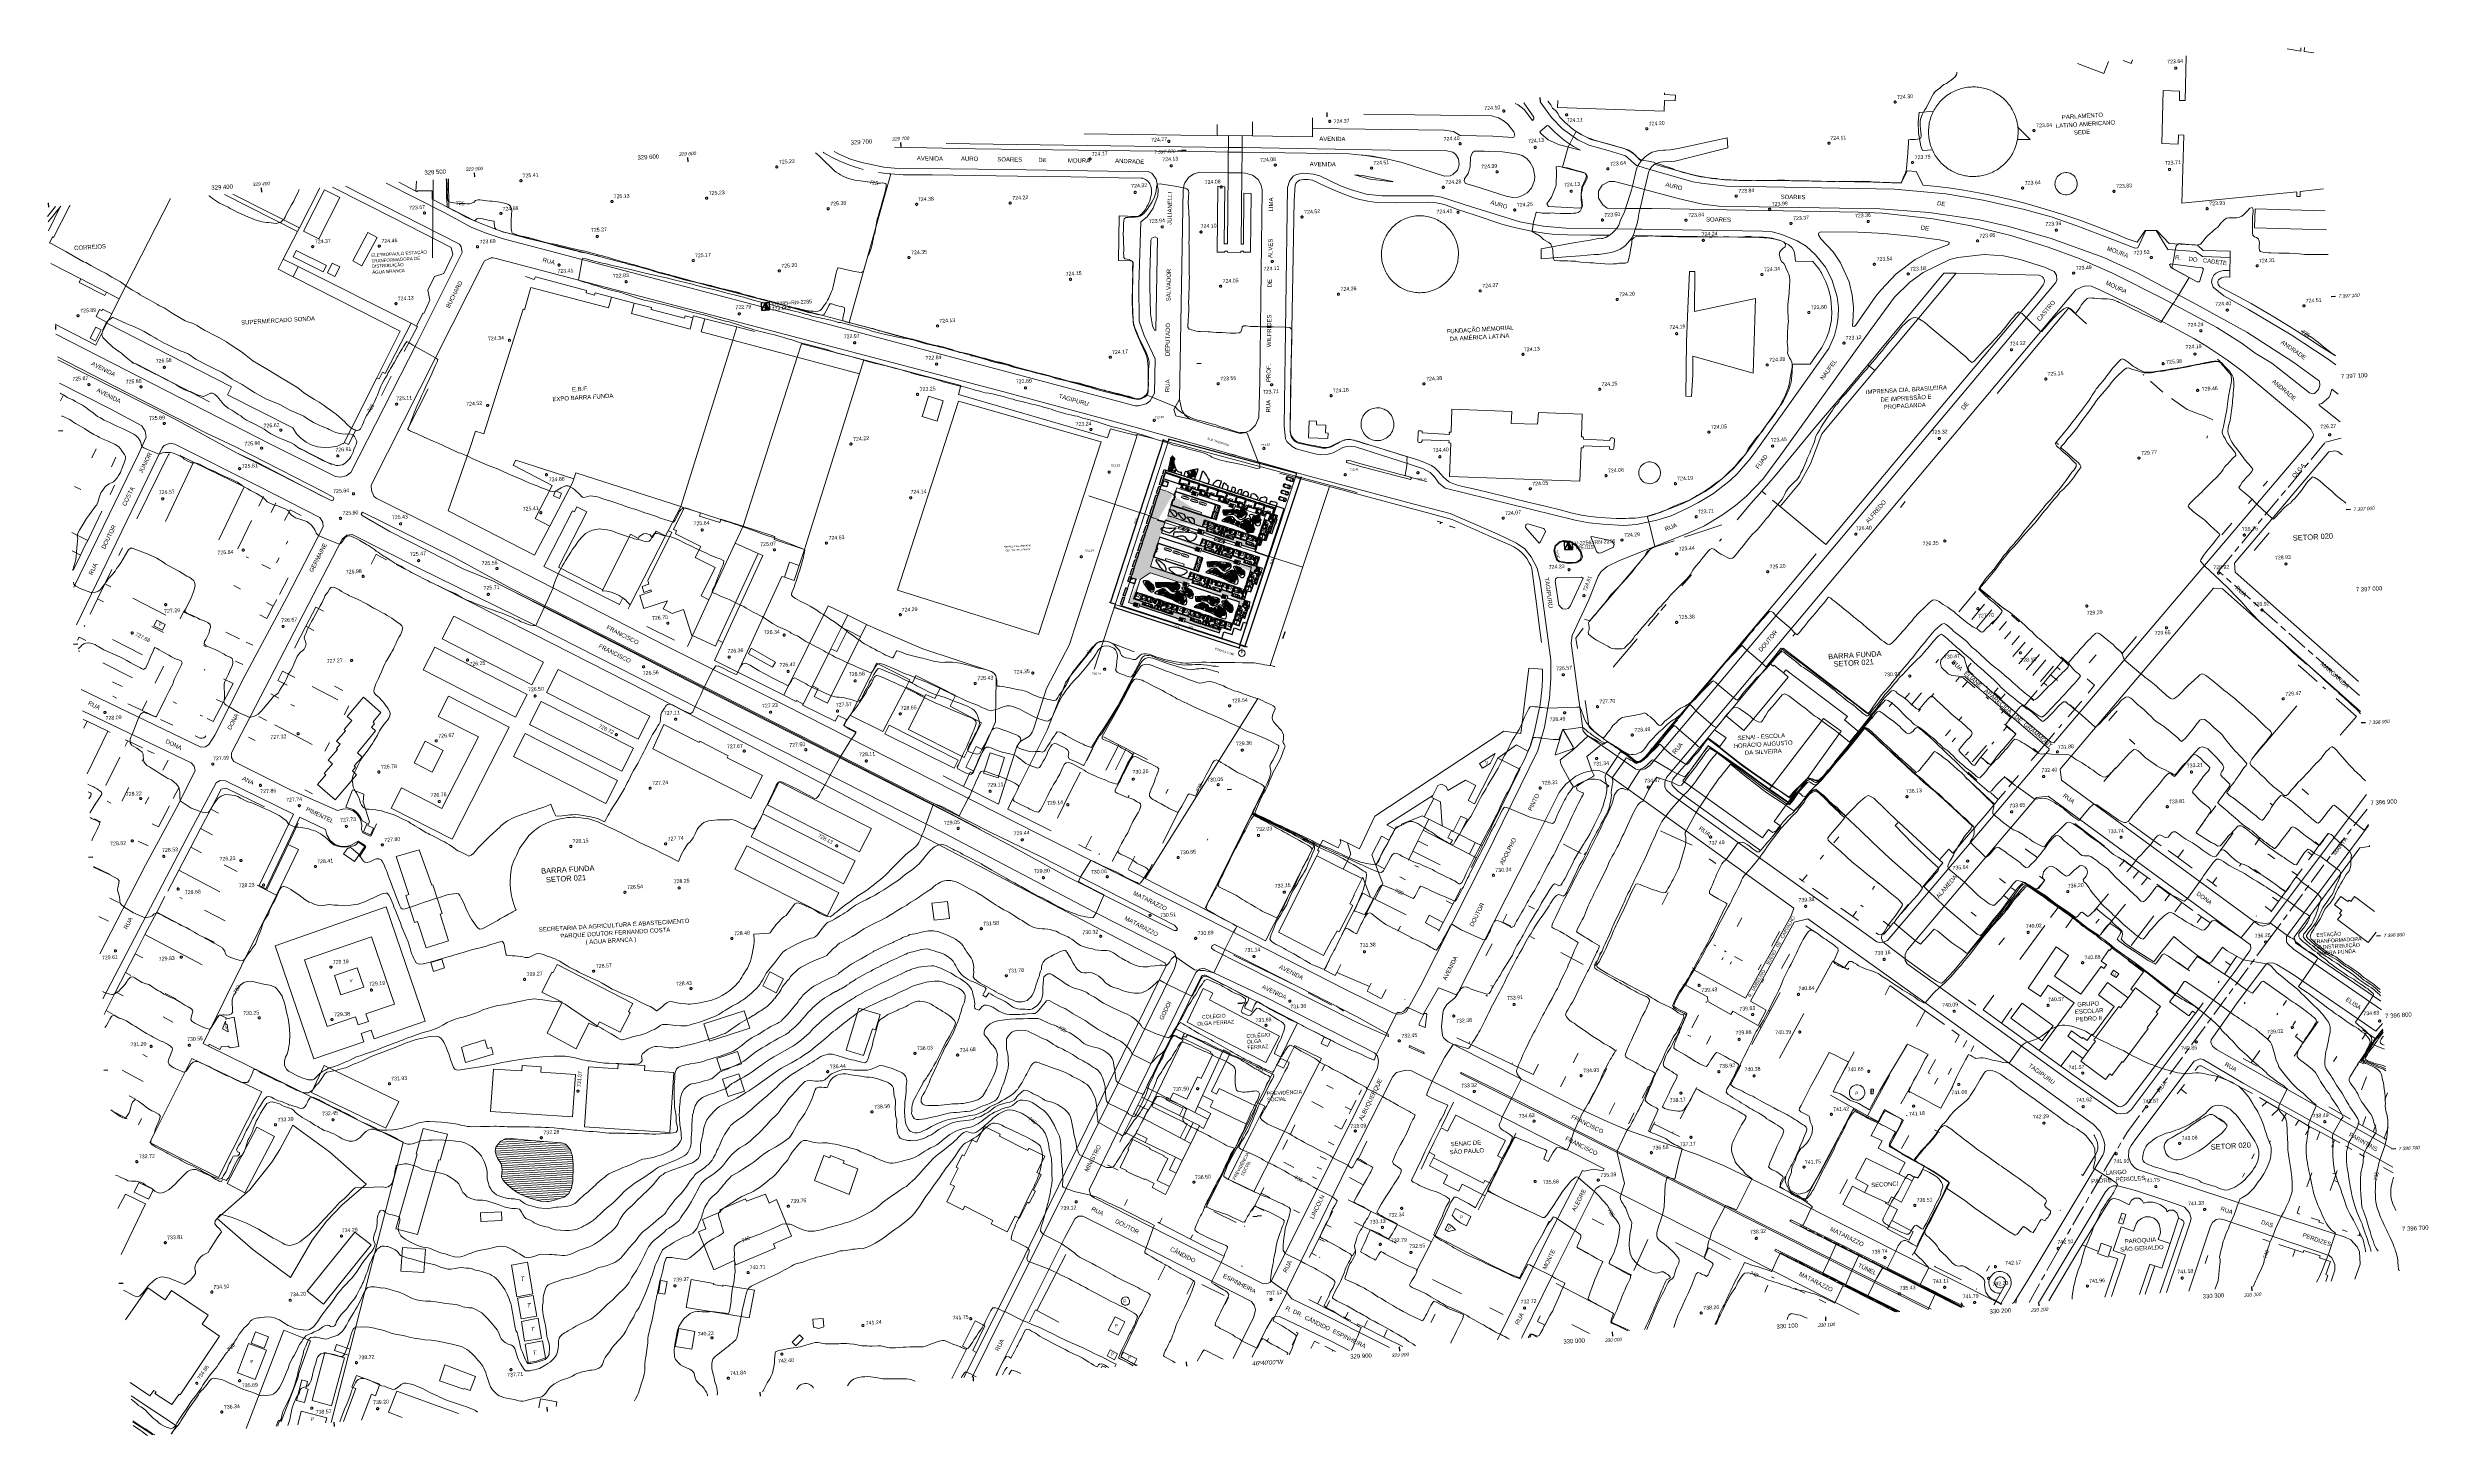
# Model space of a CAD drawing. Header units: metres. Extents: x 329311 to 330425, y 7396637 to 7397287.
import ezdxf
from ezdxf.enums import TextEntityAlignment as Align

# ---------------------------------------------------------------- set-up
doc = ezdxf.new("R2010")
doc.units = ezdxf.units.M
for name, pattern in [('CACHE2', [4.7625, 3.175, -1.5875]), ('T02', [4, 3, -1]), ('T09', [17, 10, -2, 3, -2])]:
    doc.linetypes.add(name, pattern=pattern)
doc.layers.get('0').update_dxf_attribs({"lineweight": 18})
for name, color, linetype, lineweight in [('100_SIST_VIARIO_MEIO_FIO', 8, 'Continuous', 18), ('106_PRACAS_PARQUES_TOP', 7, 'Continuous', 18), ('108_SEP_FIS_CANT_CENT_ILHA', 9, 'Continuous', 18), ('114_VD_PASS_DE_NIVEL', 190, 'Continuous', 18), ('118_PASSARELA', 9, 'Continuous', 18), ('122_TUN', 190, 'T02', 18), ('124_TUN_TOP', 7, 'Continuous', 18), ('144_P_DUPLA_ASF_TOP', 7, 'Continuous', 18), ('160_P_SIMP_ASF_TOP', 7, 'Continuous', 18), ('168_P_SIMP_PARALE_TOP', 7, 'Continuous', 18), ('199_SEGMENTO_DE_VIA', 7, 'Continuous', 18), ('206_MURO_E_MURO_ARRIMO', 9, 'Continuous', 18), ('216_EDIF_NOTAVEL', 9, 'Continuous', 18), ('218_EDIF_NOTAVEL_TOP', 7, 'Continuous', 18), ('220_PISCINA_TOP', 4, 'Continuous', 18), ('332_LAGO_AFINS_PERENE', 5, 'Continuous', 18), ('336_LAGO_AFINS_TOP', 5, 'Continuous', 18), ('400_LINHA_ALTA_TENSAO', 54, 'T06', 18), ('404_SUBST_ALTA_TENSAO', 54, 'Continuous', 18), ('406_SUBST_ALTA_TENSAO_TOP', 54, 'Continuous', 18), ('506_LM_DISTRITO_TOP', 12, 'Continuous', 18), ('508_LM_SETOR_FISCAL', 136, 'T09', 18), ('510_LM_SETOR_FISCAL_TOP', 134, 'Continuous', 18), ('600_CURVA_MESTRA', 9, 'Continuous', 18), ('602_CURVA_MESTRA_TOP', 9, 'Continuous', 18), ('604_CURVA_INTERM', 9, 'Continuous', 18), ('606_PTO_COTADO', 9, 'Continuous', 18), ('608_PTO_COTADO_INTERVIA', 9, 'Continuous', 18), ('624_SEGM_CURVA_MESTRA', 14, 'Continuous', 18), ('626_SEGM_CURVA_INTERM', 7, 'Continuous', 18), ('710_V_REDE_SEC_I_PLANIALT', 7, 'Continuous', 18), ('712_V_REDE_SEC_II_PLANIALT', 7, 'Continuous', 18), ('902_MALHA_TEXTO_COORD_UTM', 7, 'Continuous', 13), ('904_COORD_GEOGRAF', 7, 'Continuous', 13), ('ARBRE', 251, 'Continuous', 13), ('AXES+POTEAUX', 6, 'CACHE2', 13), ('JANELAS', 5, 'Continuous', 25), ('LAYER01', 7, 'Continuous', 13), ('layout', 253, 'Continuous', 13), ('LIMAMARROMENOS', 252, 'Continuous', 30), ('LINHAFINA', 7, 'Continuous', 15), ('LINHAGROSSA', 7, 'Continuous', 30), ('PA6_TERRENO', 6, 'Continuous', 18), ('PA6_TEXTO', 3, 'Continuous', 18), ('pisoexterno_ultrafino', 9, 'Continuous', 30)]:
    doc.layers.add(name, color=color, linetype=linetype, lineweight=lineweight)
doc.layers.add('910_COORD_UTM_COR_ALEGRE', color=7, linetype='Continuous')
doc.layers.add('VEGETAIS', color=3, linetype='Continuous')
doc.styles.add('200 Médio', font='arial.ttf', dxfattribs={"height": 0.75})
doc.styles.add('ARIAL', font='ARIAL', dxfattribs={"height": 0.2})
doc.styles.add('NORMAL', font='arial.ttf')
doc.styles.get("Standard").update_dxf_attribs({"font": 'arial.ttf'})
doc.styles.add('Style-Arial', font='arial.ttf', dxfattribs={"height": 2})
doc.styles.add('Style-Arial-I', font='', dxfattribs={"height": 7.5})
doc.styles.get('Style-Arial-I').set_extended_font_data('Arial', italic=True)
doc.linetypes.add('T06', pattern='A,0.001,-1,[2,SAO_PAULO_1000.SHX,S=0.2,R=0,X=0,Y=0],-1.5,8', length=10.501)
doc.dimstyles.new('AQ250', dxfattribs={"dimscale": 10, "dimtxt": 0.05, "dimasz": 0.03, "dimexe": 0.03, "dimexo": 0.025, "dimgap": 0.025, "dimtad": 1, "dimzin": 0, "dimdsep": 46, "dimtxsty": 'ARIAL', "dimblk": 'ARCHTICK', "dimcen": 0.09, "dimdle": 0.03, "dimclrt": 7, "dimadec": 0, "dimazin": 0, "dimtfac": 1, "dimtix": 1, "dimtmove": 2, "dimatfit": 3, "dimldrblk": 'OPEN90', "dimfxl": 1, "dimtvp": 1, "dimtolj": 1, "dimtzin": 0, "dimarcsym": 0})
pattern_1 = [(341.96263, (329827.33868, 7397103.38185), (0.0540704, 0.16604302), [0.127, -0.047625]), (71.96263, (329827.33868, 7397103.38185), (-0.16604302, 0.0540704), [0.127, -0.047625])]

# ---------------------------------------------------------------- blocks, each defined once
blk = doc.blocks.new('SP04')
at = {"color": 0, "linetype": 'Continuous', "lineweight": 30}
blk.add_line((-1, -1), (0, 0), dxfattribs=at)
blk = doc.blocks.new('SP20')
at = {"color": 0, "linetype": 'Continuous', "lineweight": 25}
for p, q in [((-1.8, -1.8), (0, 1.8)), ((-1.8, -1.8), (-1.8, 1.8)), ((-1.8, 1.8), (1.8, 1.8)), ((0, 1.8), (1.8, -1.8)), ((0, 1.8), (1.8, -1.8)), ((0, -1.8), (0, 1.8)), ((0, 1.6), (1.8, -1.8)), ((0.1, -1.8), (0, 1.6)), ((0.1, 1.4), (1.7, -1.7)), ((0.1, -1.7), (0.1, 1.4)), ((0.1, 1.2), (1.6, -1.7)), ((0.2, -1.7), (0.1, 1.2)), ((0.2, 1), (1.5, -1.6)), ((0.2, -1.6), (0.2, 1)), ((0.2, 0.8), (1.4, -1.6)), ((0.3, -1.6), (0.2, 0.8)), ((0.3, 0.6), (1.3, -1.5)), ((0.3, -1.5), (0.3, 0.6)), ((0.3, 0.3), (1.3, -1.5)), ((0.4, -1.5), (0.3, 0.3)), ((0.4, 0.1), (1.2, -1.4)), ((0.4, -1.4), (0.4, 0.1)), ((1.8, 1.8), (1.8, -1.8)), ((-1.8, -1.8), (1.8, -1.8)), ((1.8, -1.8), (-1.8, -1.8)), ((1.8, -1.8), (0, -1.8)), ((1.7, -1.7), (0.1, -1.7)), ((1.8, -1.8), (0.1, -1.8)), ((1.5, -1.6), (0.2, -1.6)), ((1.6, -1.7), (0.2, -1.7)), ((1.3, -1.5), (0.3, -1.5)), ((1.4, -1.6), (0.3, -1.6)), ((1.2, -1.4), (0.4, -1.4)), ((1.3, -1.5), (0.4, -1.5)), ((0.5, -0.1), (1.1, -1.4)), ((0.5, -1.4), (0.5, -0.1)), ((0.5, -0.3), (1, -1.3)), ((0.5, -1.3), (0.5, -0.3)), ((0.5, -0.5), (0.9, -1.3)), ((0.5, -1.3), (0.5, -0.5)), ((1, -1.3), (0.5, -1.3)), ((1.1, -1.4), (0.5, -1.4)), ((0.6, -0.7), (0.9, -1.2)), ((0.6, -1.2), (0.6, -0.7)), ((0.9, -1.2), (0.6, -1.2)), ((0.9, -1.3), (0.5, -1.3)), ((0.7, -0.9), (0.8, -1.2)), ((0.7, -1.2), (0.7, -0.9)), ((0.8, -1.2), (0.7, -1.2))]:
    blk.add_line(p, q, dxfattribs=at)
blk = doc.blocks.new('SP09')
at = {"color": 0, "linetype": 'Continuous'}
blk.add_lwpolyline([(0, -0.5), (-0.1, -0.5), (-0.2, -0.5), (-0.3, -0.4), (-0.3, -0.4), (-0.4, -0.3), (-0.5, -0.2), (-0.5, -0.2), (-0.5, -0.1), (-0.5, 0), (-0.5, 0.1), (-0.5, 0.2), (-0.4, 0.3), (-0.4, 0.3), (-0.3, 0.4), (-0.2, 0.4), (-0.1, 0.5), (-0.1, 0.5), (0, 0.5), (0.1, 0.5), (0.2, 0.4), (0.3, 0.4), (0.4, 0.3), (0.4, 0.2), (0.5, 0.1), (0.5, 0), (0.5, 0), (0.5, -0.1), (0.4, -0.2), (0.4, -0.3), (0.3, -0.4), (0.2, -0.4), (0.1, -0.5), (0, -0.5)], close=True, dxfattribs=at)
blk = doc.blocks.new('SP10')
at = {"color": 0, "linetype": 'Continuous'}
blk.add_lwpolyline([(0, -0.5), (-0.1, -0.5), (-0.2, -0.5), (-0.3, -0.4), (-0.3, -0.4), (-0.4, -0.3), (-0.5, -0.2), (-0.5, -0.2), (-0.5, -0.1), (-0.5, 0), (-0.5, 0.1), (-0.5, 0.2), (-0.4, 0.3), (-0.4, 0.3), (-0.3, 0.4), (-0.2, 0.4), (-0.1, 0.5), (-0.1, 0.5), (0, 0.5), (0.1, 0.5), (0.2, 0.4), (0.3, 0.4), (0.4, 0.3), (0.4, 0.2), (0.5, 0.1), (0.5, 0), (0.5, 0), (0.5, -0.1), (0.4, -0.2), (0.4, -0.3), (0.3, -0.4), (0.2, -0.4), (0.1, -0.5), (0, -0.5)], close=True, dxfattribs=at)
blk = doc.blocks.new('_ArchTick')
at = {"color": 0, "linetype": 'ByBlock', "const_width": 0.15}
blk.add_lwpolyline([(-0.5, -0.5), (0.5, 0.5)], dxfattribs=at)
blk = doc.blocks.new('*D12')
at = {"layer": 'Defpoints', "color": 0, "transparency": 16777216}
for p in [(329895, 7397086.4), (329868.8, 7397007.4), (329871.1, 7397006.6)]:
    blk.add_point(p, dxfattribs=at)
at = {"layer": 'PA6_TEXTO', "color": 0, "lineweight": -2, "transparency": 16777216}
for p, q in [((329897.4, 7397086), (329871, 7397006.3)), ((329895.2, 7397086.4), (329897.6, 7397085.6)), ((329869.1, 7397007.3), (329871.4, 7397006.5))]:
    blk.add_line(p, q, dxfattribs=at)
at = {"layer": 'PA6_TEXTO', "color": 0, "lineweight": -2, "transparency": 16777216, "xscale": 0.3, "yscale": 0.3, "zscale": 0.3}
for p, rotation in [((329897.3, 7397085.7), 71.6788444677974), ((329871.1, 7397006.6), 251.6788444677974)]:
    blk.add_blockref('_ArchTick', p, dxfattribs=dict(at, rotation=rotation))
at = {"layer": 'PA6_TEXTO', "color": 7, "transparency": 16777216, "insert": (329883.6, 7397046.4), "char_height": 0.75, "attachment_point": 5, "rotation": 71.6788, "style": '200 Médio'}
blk.add_mtext('\\A1;83.29', dxfattribs=at)
blk = doc.blocks.new('_Open90')
at = {"color": 0, "linetype": 'ByBlock', "lineweight": -2}
for p, q in [((0, 0), (-1, 0)), ((-0.5, 0.5), (0, 0)), ((0, 0), (-0.5, -0.5))]:
    blk.add_line(p, q, dxfattribs=at)
blk = doc.blocks.new('*D13')
at = {"layer": 'Defpoints', "color": 0, "transparency": 16777216}
for p in [(329835.6, 7397103.6), (329835.2, 7397102.5), (329895, 7397086.4)]:
    blk.add_point(p, dxfattribs=at)
at = {"layer": 'PA6_TEXTO', "color": 0, "lineweight": -2, "transparency": 16777216}
for p, q in [((329835.3, 7397102.7), (329835.6, 7397103.9)), ((329895.6, 7397087.6), (329835.3, 7397103.7)), ((329895.1, 7397086.7), (329895.4, 7397087.9))]:
    blk.add_line(p, q, dxfattribs=at)
at = {"layer": 'PA6_TEXTO', "color": 0, "lineweight": -2, "transparency": 16777216, "xscale": 0.3, "yscale": 0.3, "zscale": 0.3}
for p, rotation in [((329835.6, 7397103.6), 165.0035318531356), ((329895.3, 7397087.6), 345.0035318531356)]:
    blk.add_blockref('_ArchTick', p, dxfattribs=dict(at, rotation=rotation))
at = {"layer": 'PA6_TEXTO', "color": 7, "transparency": 16777216, "insert": (329865.6, 7397096.3), "char_height": 0.75, "attachment_point": 5, "rotation": 345.0035, "style": '200 Médio'}
blk.add_mtext('\\A1;61.88', dxfattribs=at)
blk = doc.blocks.new('*D14')
at = {"layer": 'Defpoints', "color": 0, "transparency": 16777216}
for p in [(329835.2, 7397102.5), (329808.1, 7397027.2), (329810.4, 7397026.4)]:
    blk.add_point(p, dxfattribs=at)
at = {"layer": 'PA6_TEXTO', "color": 0, "lineweight": -2, "transparency": 16777216}
for p, q in [((329833, 7397103.5), (329808, 7397026.9)), ((329835, 7397102.5), (329832.6, 7397103.3)), ((329810.2, 7397026.5), (329807.8, 7397027.2))]:
    blk.add_line(p, q, dxfattribs=at)
at = {"layer": 'PA6_TEXTO', "color": 0, "lineweight": -2, "transparency": 16777216, "xscale": 0.3, "yscale": 0.3, "zscale": 0.3}
for p, rotation in [((329832.9, 7397103.2), 71.94796434931555), ((329808.1, 7397027.2), 251.9479643493156)]:
    blk.add_blockref('_ArchTick', p, dxfattribs=dict(at, rotation=rotation))
at = {"layer": 'PA6_TEXTO', "color": 7, "transparency": 16777216, "insert": (329819.9, 7397065.4), "char_height": 0.75, "attachment_point": 5, "rotation": 71.948, "style": '200 Médio'}
blk.add_mtext('\\A1;80.00', dxfattribs=at)
blk = doc.blocks.new('*D15')
at = {"layer": 'Defpoints', "color": 0, "transparency": 16777216}
for p in [(329810.4, 7397026.4), (329868.4, 7397006), (329868.8, 7397007.4)]:
    blk.add_point(p, dxfattribs=at)
at = {"layer": 'PA6_TEXTO', "color": 0, "lineweight": -2, "transparency": 16777216}
for p, q in [((329810.4, 7397026.1), (329809.9, 7397024.8)), ((329809.7, 7397025.1), (329868.7, 7397005.9)), ((329868.7, 7397007.1), (329868.3, 7397005.7))]:
    blk.add_line(p, q, dxfattribs=at)
at = {"layer": 'PA6_TEXTO', "color": 0, "lineweight": -2, "transparency": 16777216, "xscale": 0.3, "yscale": 0.3, "zscale": 0.3}
for p, rotation in [((329810, 7397025), 161.9626347684521), ((329868.4, 7397006), 341.9626347684521)]:
    blk.add_blockref('_ArchTick', p, dxfattribs=dict(at, rotation=rotation))
at = {"layer": 'PA6_TEXTO', "color": 7, "transparency": 16777216, "insert": (329839.4, 7397016.1), "char_height": 0.75, "attachment_point": 5, "rotation": 341.9626, "style": '200 Médio'}
blk.add_mtext('\\A1;61.40', dxfattribs=at)
blk = doc.blocks.new('WMF26', base_point=(0, 0))
at = {"color": 85}
blk.add_lwpolyline([(7.3, -0.2), (7.4, -0.2), (7.5, -0.1), (7.7, -0.3), (7.9, -0.3), (8, -0.5), (8.2, -0.6), (8.4, -0.6), (8.5, -0.4), (8.6, -0.4), (8.6, -0.3), (8.6, -0.3), (8.7, -0.4), (8.8, -0.3), (8.8, -0.3), (9.1, -0.6), (9.1, -0.6), (9.3, -0.5), (9.4, -0.6), (9.7, -0.8), (10.3, -1), (11.3, -1.8), (11.4, -2.1), (11.4, -2.1), (11.4, -2.1), (11.5, -2.1), (11.7, -2.2), (11.8, -2.8), (12, -3.1), (12.4, -3.5), (12.5, -3.6), (12.5, -3.7), (12.7, -4), (12.9, -4.5), (13, -4.7), (13, -5.4), (12.8, -5.6), (12.6, -5.7), (13.2, -5.9), (13.2, -7.4), (13, -7.9), (13, -8.1), (12.7, -8.6), (12.7, -8.9), (12.5, -9), (12.5, -9), (12.5, -9), (12.1, -8.8), (12.1, -8.8), (12.1, -9.3), (12.2, -9.4), (12.3, -9.4), (11.9, -9.9), (11.8, -9.9), (11.8, -10), (11.8, -10), (11.5, -10.5), (11.2, -10.8), (10.8, -10.8), (10.7, -11.3), (10.3, -11.6), (10.2, -11.7), (10, -11.7), (9.7, -12), (9.5, -12), (8.8, -12.4), (8.3, -12.5), (8.1, -12.5), (7.8, -12.5), (7.6, -12.2), (7.5, -12.1), (7.5, -12.1), (7.6, -12.5), (7.4, -12.5), (7.3, -12.4), (6.7, -12.7), (6.2, -12.7), (5.4, -12.5), (5.3, -12.5), (5.3, -12.2), (4.8, -12.2), (4.7, -12.2), (4.7, -12.3), (4.7, -12.4), (4, -12.2), (4, -12.1), (3.9, -12), (3.8, -12), (3.6, -12), (3.6, -12), (3.6, -12), (3.5, -12), (3.4, -12), (3.5, -11.9), (3.1, -11.7), (3.2, -11.6), (3, -11.2), (2.9, -11.1), (2.7, -11.3), (2.3, -11.1), (1.9, -10.9), (1.9, -10.9), (1.9, -10.8), (1.9, -10.6), (1.8, -10.5), (1.6, -10.7), (1.6, -10.6), (1.5, -10.5), (1.5, -10.5), (1.5, -10.5), (1.5, -10.3), (1.4, -10.2), (1.4, -10.1), (1.4, -10.1), (1.5, -10.1), (1.5, -10.1), (1.4, -10), (1.1, -10), (1.1, -9.9), (1.1, -9.9), (1.1, -9.8), (1.1, -9.8), (1.2, -9.7), (0.7, -9.1), (0.9, -9.2), (0.9, -9.2), (1.3, -8.9), (1, -8.6), (1, -8.3), (1, -8.3), (0.9, -8.3), (0.9, -8.2), (0.9, -8.2), (0.8, -8.2), (0.7, -7.6), (0.6, -7.7), (0.6, -7.6), (0.5, -7.6), (0.5, -7.6), (0.6, -7.3), (0.6, -7.2), (0.6, -7.2), (0.6, -7.1), (0.6, -7.1), (0.5, -7.2), (0.5, -7), (0.4, -7), (0.3, -7), (0.4, -6.7), (0.4, -6.6), (0.5, -6.6), (0.5, -6.6), (0.5, -6.6), (0.5, -6.5), (0.3, -6.3), (0.3, -6.1), (0.3, -6.1), (0.3, -6), (0.5, -6.1), (0.6, -6.1), (0.6, -6), (0.5, -5.4), (0.5, -5.4), (0.5, -5), (0.5, -5), (0.4, -5), (0.4, -4.9), (0.5, -4.9), (0.5, -4.8), (0.5, -4.8), (0.6, -4.7), (0.6, -4.7), (0.7, -4.6), (0.7, -4.4), (0.7, -4.4), (0.6, -4.4), (0.9, -3.9), (1.5, -3.1), (1.8, -3.1), (1.8, -2.5), (2.2, -2), (2.7, -1.7), (2.5, -1.3), (2.6, -1.2), (3, -0.9), (3.3, -0.8), (4.5, -0.7), (4.6, -0.6), (4.6, -0.5), (5.1, -0.4), (5.2, -0.3), (5.9, -0.2), (6.3, -0.1), (6.5, -0.1), (7.3, -0.1), (7.3, -0.2), (7.3, -0.2)], dxfattribs=at)
at = {"color": 63}
for points in [[(0.6, -6.9), (0.5, -6.8), (0.5, -6.8), (0.6, -6.7), (0.5, -6.6), (0.4, -6.6), (0.4, -6.6), (0.4, -6.5), (0.4, -6.5), (0.5, -6.5), (0.6, -6.3), (0.6, -6.3), (0.4, -6.3), (0.5, -6.2), (0.5, -6.2), (0.6, -6.1), (0.6, -6), (0.5, -6.1), (0.4, -6), (0.4, -6), (0.8, -5.8), (0.8, -5.8), (0.8, -5.7), (0.8, -5.8), (0.8, -5.9), (0.8, -5.9), (0.8, -6), (0.9, -6), (0.7, -5.9), (0.6, -6), (0.8, -6.2), (0.9, -6.3), (0.9, -6.4), (0.8, -6.4), (0.9, -6.3), (0.9, -6.3), (0.8, -6.3), (0.6, -6.4), (0.7, -6.5), (1, -6.5), (0.6, -7), (0.5, -6.9), (0.6, -6.9), (0.6, -6.9)], [(0.8, -5), (0.7, -5), (0.7, -5), (0.8, -5.1), (0.7, -5.2), (0.8, -5.7), (0.7, -5.6), (0.6, -5.7), (0.5, -5.1), (0.6, -5.1), (0.7, -5), (0.7, -4.8), (0.8, -4.8), (0.8, -5), (0.8, -5)], [(0.8, -4.6), (0.7, -4.5), (0.7, -4.5), (0.7, -4.6), (0.6, -4.6), (0.7, -4.5), (0.7, -4.4), (0.8, -4.5), (1.1, -4.2), (0.9, -4.6), (0.8, -4.6), (0.8, -4.6)], [(1, -7.3), (1.2, -7.4), (1, -7.4), (0.8, -7.4), (1, -7.3), (1, -7.3)], [(0.9, -7.8), (1.2, -7.7), (0.9, -7.8), (0.9, -7.8), (0.9, -7.8), (0.9, -7.8)], [(12.1, -4.8), (12.1, -4.9), (12.3, -5), (12.3, -5.1), (12.3, -5.2), (12.2, -5.3), (12.1, -5.3), (11.9, -5.1), (11.9, -5), (11.9, -4.9), (11.7, -5.1), (11.8, -5.3), (11.8, -5.4), (11.5, -5.5), (11.5, -5.6), (11.7, -5.7), (11.5, -5.9), (11.5, -6.2), (11.6, -6.2), (11.7, -6.3), (11.5, -6.6), (11.5, -7.1), (11.6, -7.2), (11.8, -7.2), (11.9, -7.2), (12, -7.5), (11.9, -7.6), (11.9, -7.7), (11.9, -7.7), (11.9, -7.8), (12, -8.1), (11.9, -8.5), (11.5, -8.5), (11.4, -8.6), (11.5, -8.7), (11.3, -8.9), (11.2, -8.9), (11.1, -8.6), (11.1, -8.5), (11.2, -8.5), (11.3, -8.1), (11.1, -8), (11.1, -7.9), (11.1, -7.9), (10.7, -7.8), (10.7, -7.7), (10.8, -7.7), (10.8, -7.7), (10.9, -7.7), (11, -7.6), (11, -7.5), (11, -7.4), (10.6, -7.7), (10.2, -8.3), (10.2, -8.4), (10.1, -8.4), (10.3, -8.6), (10.3, -8.6), (10.2, -8.7), (10.1, -8.6), (10, -8.6), (10, -8.7), (10.1, -9.1), (10.4, -9.5), (10.4, -9.7), (10.3, -9.7), (10.2, -9.8), (10.2, -10.3), (10, -10.4), (9.9, -10.1), (9.7, -9.8), (9.7, -9.6), (9.8, -9.5), (9.6, -9.3), (9.2, -9.3), (9.1, -9.4), (9.1, -9.6), (9.3, -9.7), (9.1, -9.9), (9.1, -10), (9.2, -10), (9.2, -10.2), (9.1, -10.6), (9.4, -10.8), (9.4, -10.9), (9.2, -11), (9, -10.9), (8.8, -10.7), (8.8, -10.5), (8.3, -10.5), (8.3, -10.7), (8.2, -10.8), (8.1, -10.8), (8, -10.6), (7.8, -10.9), (7.5, -10.9), (7.2, -11.2), (7.1, -11.1), (7.2, -10.8), (7.2, -10.7), (7.2, -10.6), (7.1, -10.6), (7, -10.8), (6.9, -10.7), (7, -10.4), (7, -10.4), (6.9, -10.3), (6.7, -10.4), (6.5, -10.4), (6.4, -10.2), (6.1, -10.5), (6.1, -10.5), (6, -10.2), (5.9, -10.2), (5.8, -10.8), (5.7, -10.9), (5.6, -10.9), (5.6, -11.2), (5.4, -11.3), (5.3, -11.5), (5.3, -11.5), (5.2, -11.5), (5.1, -11.4), (5.2, -11.3), (5, -11.1), (5, -10.8), (5, -10.7), (5.2, -10.5), (5.1, -10.5), (4.8, -10.6), (4.8, -10.6), (4.8, -10.7), (4.7, -10.5), (4.4, -10.5), (4.3, -10.5), (4.2, -10.5), (4.2, -10.5), (4.4, -10.3), (4.2, -10.2), (4.2, -10.2), (4.1, -9.7), (4, -9.8), (3.9, -10.1), (3.8, -10.2), (3.8, -10.1), (3.7, -10), (3.8, -9.9), (3.7, -9.9), (3.5, -9.9), (3.4, -10.1), (3.2, -10.4), (3.2, -10.5), (2.9, -10.6), (2.7, -10.8), (2.5, -10.8), (2.4, -10.7), (2.4, -10.5), (2.3, -10.5), (2.2, -10.3), (1.9, -10.2), (2, -10.1), (2, -10), (1.9, -10), (1.9, -9.9), (1.7, -9.9), (1.6, -9.9), (1.6, -9.7), (1.3, -9.5), (1.4, -9.1), (1.4, -9), (1.5, -8.8), (1.4, -8.7), (1.5, -8.8), (1.6, -8.8), (1.8, -8.5), (1.8, -8.3), (1.5, -8), (1.4, -8.1), (1.4, -8), (1.3, -8.1), (1.4, -8.3), (1.3, -8.3), (1.2, -8.4), (1.5, -8.5), (1.2, -8.5), (1.2, -8.4), (1.3, -8.2), (1.2, -7.8), (1.3, -7.7), (1.2, -7.5), (1.2, -7.3), (1.2, -7.2), (1.1, -7.2), (1, -7.3), (1.1, -7.6), (1, -7.6), (1, -7.2), (1.2, -7.2), (1.2, -6.4), (1.3, -6.5), (1.3, -6.8), (1.2, -7), (1.3, -7.2), (1.4, -7.2), (1.4, -7.3), (1.3, -7.3), (1.4, -7.5), (1.3, -7.6), (1.6, -7.7), (1.6, -7.7), (1.7, -7.7), (1.9, -7.8), (1.7, -7.7), (1.5, -7.8), (1.4, -7.7), (1.3, -7.7), (1.2, -7.8), (1.2, -7.9), (1.4, -8), (1.4, -8), (1.5, -7.9), (1.7, -8.1), (2.1, -7.9), (1.8, -8.1), (1.8, -8.2), (1.8, -8.3), (1.9, -8.3), (1.9, -8.9), (2, -8.9), (2.1, -8.9), (2.5, -8.6), (2.5, -8.5), (2.2, -8.5), (2.1, -8.5), (2.6, -8.5), (2.7, -8.5), (2.8, -8.5), (2.4, -8.6), (2.3, -8.8), (2.3, -8.9), (2.4, -8.9), (2.8, -8.9), (2.9, -8.9), (2.8, -9), (2.3, -8.9), (2, -9), (1.9, -9), (1.9, -9.1), (1.9, -9.3), (2, -9.3), (2, -9.2), (2, -9.1), (2.1, -9.1), (2.1, -9.3), (1.9, -9.5), (2, -9.6), (2.1, -9.7), (2.3, -9.6), (2.4, -9.5), (2.4, -9.3), (2.5, -9.3), (2.4, -9.4), (2.7, -9.4), (2.6, -9.5), (2.8, -9.8), (3, -9.8), (3.2, -9.6), (3.1, -9.4), (3.1, -9.3), (3.2, -9.3), (3.3, -9.3), (3.4, -9.2), (3.4, -9.1), (3.4, -9.1), (3.4, -9.2), (3.2, -9.5), (3.2, -9.5), (3.4, -9.5), (3.4, -9.5), (3.7, -9.5), (4.1, -9.3), (3.8, -9.1), (4.2, -8.9), (4.3, -8.9), (4.4, -8.9), (4.5, -8.9), (4.4, -9), (4.2, -9.1), (4.2, -9.2), (4.4, -9.3), (4.9, -9.3), (4.7, -9.3), (4.6, -9.4), (4.6, -9.5), (4.6, -9.6), (4.9, -9.6), (5.3, -9.2), (5, -9.2), (5.3, -9.1), (5.3, -9.4), (4.8, -9.7), (4.7, -9.9), (4.7, -9.8), (4.6, -9.8), (4.6, -10.2), (4.9, -10.4), (5, -10.4), (5, -10.5), (5.1, -10.4), (5, -10.2), (4.9, -10.2), (5.1, -10.2), (5.3, -10.3), (5.5, -10.2), (5.6, -10.2), (5.4, -10.4), (5.2, -10.5), (5.2, -10.7), (5.3, -10.7), (5.7, -10.3), (5.8, -10.3), (5.8, -10.2), (5.8, -10.1), (5.7, -10.1), (5.6, -10.1), (6.2, -10.1), (6.4, -10), (6.4, -9.9), (6.4, -9.8), (6.6, -9.9), (6.7, -9.9), (6.8, -9.7), (6.8, -9.5), (6.8, -9.5), (6.8, -9.7), (6.8, -9.8), (6.6, -9.9), (6.6, -10), (6.7, -10.1), (6.7, -10), (6.9, -10.2), (7, -10.2), (7, -10.1), (7, -10), (7.1, -10.4), (7.2, -10.6), (7.2, -10.6), (7.4, -10.6), (7.4, -10.6), (7.3, -10.7), (7.4, -10.7), (7.5, -10.7), (7.6, -10.6), (7.9, -10.6), (7.9, -10.6), (7.8, -10.4), (7.4, -10.5), (7.3, -10.5), (7.3, -9.9), (7.4, -9.8), (7.5, -9.7), (7.6, -10), (7.4, -10.1), (7.4, -10.2), (7.6, -10.4), (7.9, -10.4), (7.9, -10.3), (8, -10.3), (7.9, -10.4), (8, -10.5), (8.2, -10.5), (8.3, -10.3), (8.3, -10.3), (8.3, -10.2), (8.5, -10.5), (8.6, -10.5), (8.8, -10.4), (8.7, -10.2), (8.7, -10), (8.8, -10.1), (8.8, -10.3), (8.8, -10.4), (9.1, -10.4), (9.1, -10.3), (9.1, -10.1), (9, -10.1), (9, -10), (9, -9.9), (9.1, -9.9), (9.1, -9.5), (8.8, -9.3), (8.8, -9.3), (8.6, -9.4), (8.7, -9.5), (8.7, -9.7), (8.6, -9.7), (8.6, -9.3), (8.7, -9.3), (8.8, -9.1), (8.8, -9.2), (8.8, -9.3), (8.9, -9.3), (9, -9.3), (9, -9.3), (9, -9.2), (9, -9.1), (9.2, -9.3), (9.3, -9.2), (9.3, -9.3), (9.5, -9.1), (9.7, -9.4), (9.9, -9.4), (9.9, -9.3), (9.9, -9.1), (9.9, -9), (9.8, -8.8), (9.9, -8.9), (10, -8.5), (10, -8.6), (10.1, -8.4), (10, -8.3), (10, -8.3), (10.1, -8.4), (10.2, -8.3), (10.1, -8.1), (10.1, -8), (10.3, -8), (10.4, -7.9), (10.4, -7.8), (10.2, -7.9), (10.3, -7.8), (10.2, -7.7), (10.4, -7.7), (10.5, -7.6), (10.4, -7.4), (10.3, -7.3), (10.6, -7.5), (10.9, -7.4), (11, -7.3), (11, -7.3), (10.9, -7.2), (10.6, -7.3), (10.7, -7.2), (11.1, -7.2), (11, -7.3), (11, -7.3), (11.5, -7.9), (11.6, -8), (11.7, -7.9), (11.7, -7.7), (11.4, -7.6), (11.4, -7.5), (11.4, -7.5), (11.4, -7.5), (11.4, -7.4), (11.3, -7.3), (11.4, -7.3), (11.4, -7.3), (11.3, -7.2), (11.2, -7.2), (11.4, -7.2), (11.4, -6.9), (11.3, -6.9), (11.3, -6.8), (11.4, -6.8), (11.4, -6.7), (11.3, -6.5), (11.4, -6.5), (11.4, -6.3), (11.4, -6.2), (11.4, -6.1), (11.2, -6.2), (11.1, -6.2), (11.2, -6.1), (11.4, -6.1), (11.5, -5.5), (11.4, -5.4), (11.4, -5.3), (11.3, -5.4), (11.2, -5.5), (11.3, -5.7), (11.1, -5.8), (11.1, -5.7), (10.9, -5.7), (10.8, -5.7), (11, -5.6), (11.1, -5.5), (11, -5.5), (11, -5.5), (11, -5.4), (11.1, -5.3), (10.9, -5.1), (10.8, -5.1), (10.9, -5), (10.9, -4.8), (11.1, -4.8), (11.4, -4.6), (11.4, -4.7), (11, -4.8), (10.9, -4.9), (11.1, -5), (11.1, -5.1), (11.1, -5.2), (11.1, -5.3), (11.2, -5.2), (11.3, -5.2), (11.5, -5.4), (11.6, -5.2), (11.6, -5.1), (11.6, -5.1), (11.8, -4.9), (11.7, -4.8), (11.6, -4.8), (11.9, -4.6), (11.9, -4.8), (11.9, -4.8), (12, -4.8), (12.1, -4.7), (12.1, -4.2), (12.1, -4.3), (12.2, -4.3), (12.3, -4.2), (12.2, -4.1), (12.3, -4), (12.2, -4.5), (12.1, -4.8), (12.1, -4.8)], [(1.6, -3.1), (1.7, -3.1), (2, -3.3), (1.7, -3.1), (1.6, -3.3), (1.6, -3.4), (1.7, -3.4), (1.7, -3.5), (1.6, -3.4), (1.5, -3.3), (1.4, -3.3), (1.3, -3.4), (1.4, -3.7), (1.2, -3.6), (1.5, -2.9), (1.5, -3), (1.6, -3.1), (1.6, -3.1)], [(1.6, -5.4), (1.6, -5.6), (1.7, -5.8), (1.9, -5.8), (1.9, -5.9), (1.8, -5.9), (1.6, -5.8), (1.6, -5.7), (1.5, -5.6), (1.5, -5.6), (1.5, -5.7), (1.4, -5.5), (1.3, -5.6), (1.2, -5.6), (1.3, -5.5), (1.5, -5.6), (1.6, -5.6), (1.6, -5.6), (1.5, -5.5), (1.5, -5.5), (1.5, -5.4), (1.6, -5.5), (1.6, -5.5), (1.4, -5), (1.4, -5), (1.3, -5), (1.4, -4.9), (1.6, -4.8), (1.6, -4.8), (1.5, -4.9), (1.6, -5), (1.6, -5.4), (1.6, -5.4)], [(1.3, -5.7), (1.7, -5.7), (1.3, -5.7), (1.3, -5.7)], [(1.6, -4.3), (1.6, -4.3), (1.6, -4.4), (1.6, -4.4), (1.6, -4.1), (1.5, -4.1), (1.6, -3.9), (1.6, -4), (1.6, -4.3), (1.6, -4.3)], [(2, -2.6), (1.9, -2.8), (1.7, -2.7), (1.7, -2.7), (1.7, -2.6), (1.7, -2.5), (1.9, -2.6), (2, -2.5), (2, -2.4), (2.1, -2.4), (2, -2.6), (2, -2.6)], [(1.8, -9.8), (1.7, -9.8), (1.7, -9.7), (1.8, -9.8), (1.8, -9.8), (1.8, -9.8)], [(6.5, -0.2), (6.6, -0.2), (6.2, -0.5), (6.1, -0.6), (6, -0.7), (6, -0.8), (6.2, -0.9), (6.1, -1), (6.2, -1.1), (6.2, -1.4), (5.9, -1), (5.8, -1.2), (5.7, -1.2), (5.5, -0.9), (5.4, -0.9), (5.4, -1), (5.3, -0.9), (5.3, -0.9), (5.2, -0.9), (5.2, -1), (5.2, -0.8), (5.2, -0.8), (5.3, -0.8), (5.4, -0.9), (5.6, -0.7), (5.6, -0.8), (5.6, -0.8), (5.6, -0.9), (5.6, -1.1), (5.7, -1.2), (5.8, -1.2), (5.9, -1.2), (5.8, -1), (6.1, -1), (6.2, -0.9), (6, -0.7), (6, -0.6), (6.1, -0.6), (5.7, -0.4), (5.4, -0.4), (5.3, -0.5), (5, -0.7), (4.9, -0.6), (4.7, -0.8), (4.8, -0.9), (5, -0.9), (4.9, -1), (4.7, -1.1), (4.7, -0.9), (4.5, -0.7), (4.3, -1), (4.3, -0.9), (4.2, -0.9), (3.6, -1.1), (3.6, -1.1), (3.6, -1.2), (3.7, -1.3), (3.4, -1.3), (3.3, -1.4), (3.3, -1.3), (3.2, -1.3), (2.9, -1.6), (2.8, -1.8), (2.7, -1.7), (2.6, -1.7), (2.6, -2), (2.4, -1.8), (2.3, -2.1), (2.1, -2.2), (2.1, -2.2), (2, -2), (2.3, -2), (2.4, -1.8), (2.6, -1.6), (2.8, -1.6), (2.8, -1.6), (2.8, -1.5), (2.9, -1.4), (3, -1.4), (2.9, -1.3), (2.9, -1.3), (2.9, -1.3), (3.1, -1.1), (3.3, -1), (3.7, -1), (3.8, -0.8), (4.1, -0.9), (4.2, -0.8), (4.1, -0.7), (4.2, -0.7), (4.4, -0.6), (4.8, -0.6), (5, -0.4), (5.2, -0.2), (5.4, -0.3), (5.4, -0.3), (5.5, -0.2), (5.7, -0.3), (5.8, -0.4), (5.9, -0.2), (5.9, -0.3), (6, -0.2), (6.5, -0.3), (6.5, -0.2), (6.5, -0.2)], [(2.3, -3.9), (2.1, -4), (2, -4), (2.3, -3.9), (2.3, -3.8), (2.4, -3.9), (2.3, -3.9), (2.3, -3.9)], [(2.3, -5.7), (2.6, -5.5), (2.6, -5.4), (2.6, -5.3), (2.5, -5.2), (2.3, -5.3), (2.2, -5), (2.1, -5), (2.1, -5), (2.1, -5.1), (2.1, -5.1), (2.1, -5), (2.2, -4.9), (2.3, -5), (2.3, -5.2), (2.7, -5.1), (2.8, -5), (2.8, -5.1), (2.8, -5.1), (2.8, -5.1), (2.7, -5.1), (2.6, -5.2), (2.7, -5.3), (2.8, -5.3), (2.5, -5.7), (2.3, -5.7), (2.3, -5.7)], [(2.6, -2.3), (2.4, -2.4), (2.3, -2.4), (2.3, -2.3), (2.3, -2.3), (2.5, -2.2), (2.6, -2.2), (2.6, -2.3), (2.6, -2.3)], [(2.4, -10), (2.4, -10.1), (2.4, -10), (2.4, -10)], [(3, -6.3), (2.9, -6.4), (2.8, -6.6), (3, -6.9), (3, -6.9), (3.1, -6.9), (3.1, -6.9), (3, -7), (2.7, -6.5), (2.6, -6.5), (2.5, -6.5), (2.5, -6.6), (2.5, -6.7), (2.5, -6.6), (2.6, -6.3), (3, -6.3), (3, -6.3), (3, -6.3)], [(3.1, -2.4), (3.1, -2.6), (3.1, -2.7), (3.2, -2.7), (3.1, -2.7), (3.1, -2.8), (3, -2.7), (3, -2.7), (2.8, -2.7), (2.6, -2.9), (2.6, -3), (2.6, -3), (2.7, -3.1), (2.8, -3), (2.8, -3), (2.8, -3), (2.8, -3.1), (2.9, -3.2), (2.6, -3.1), (2.6, -3), (2.6, -2.9), (2.8, -2.7), (2.7, -2.6), (2.8, -2.6), (2.8, -2.6), (2.9, -2.6), (2.9, -2.4), (2.9, -2.3), (3, -2.3), (3.1, -2.4), (3.1, -2.4)], [(3, -10), (2.8, -10.1), (2.7, -10.1), (3.1, -9.8), (3.1, -9.8), (3.8, -9.5), (3.9, -9.5), (3, -10), (3, -10)], [(2.9, -4.5), (2.8, -4.3), (2.8, -4.1), (3.1, -3.7), (3.1, -3.7), (3.1, -3.8), (3.2, -3.7), (3.3, -3.5), (3.2, -3.5), (3.2, -3.6), (3.2, -3.6), (3.1, -3.6), (3.2, -3.5), (3.3, -3.5), (3.3, -3.4), (3.2, -3.4), (3.3, -3.2), (3.1, -3.2), (3.1, -3.3), (3.1, -3.2), (3.2, -3.1), (3.3, -3.3), (3.6, -3.3), (3.7, -3.3), (3.8, -3.3), (3.8, -3.3), (3.8, -3.3), (3.8, -3.3), (3.7, -3.3), (3.7, -3.4), (3.4, -3.3), (3.3, -3.3), (3.3, -3.3), (3.3, -3.4), (3.4, -3.4), (3.4, -3.4), (3.4, -3.5), (3.4, -3.5), (3.3, -3.5), (3.3, -3.6), (3.2, -3.6), (3, -4), (3, -4.1), (3, -4.1), (2.9, -4.1), (2.8, -4.1), (2.8, -4.3), (2.9, -4.4), (2.9, -4.3), (2.9, -4.3), (2.9, -4.3), (2.9, -4.4), (2.8, -4.4), (2.8, -4.5), (2.9, -4.5), (2.9, -4.5), (2.9, -4.5), (2.9, -4.6), (2.9, -4.7), (2.9, -4.7), (3, -4.7), (2.9, -4.7), (2.9, -4.8), (2.9, -4.8), (3, -4.8), (3, -4.9), (2.9, -4.7), (2.9, -4.5), (2.9, -4.5)], [(3, -5.6), (3, -5.6), (3.1, -5.5), (3.2, -5.5), (3.3, -5.6), (3.5, -5.6), (3.3, -5.6), (3, -5.6), (3, -5.6)], [(3.4, -7.2), (3, -7.3), (3.4, -7.2), (3.6, -7.2), (3.5, -7.3), (3.4, -7.2), (3.4, -7.2)], [(3.3, -4.4), (3.1, -4.7), (3.3, -4.4), (3.3, -4.4)], [(3.3, -8.1), (3.7, -8.6), (3.9, -8.6), (3.9, -8.5), (4, -8.6), (4, -8.7), (3.7, -8.6), (3.4, -8.4), (3.2, -8.2), (3.2, -8.1), (3.3, -8.1), (3.3, -8.1)], [(3.7, -2.1), (3.6, -2.3), (3.6, -2.4), (3.6, -2.1), (3.4, -1.9), (3.6, -2), (3.7, -2.1), (3.7, -2.1)], [(3.6, -6.8), (3.4, -6.8), (3.5, -6.7), (3.6, -6.7), (3.7, -6.8), (3.6, -6.9), (3.6, -6.8), (3.6, -6.8)], [(3.7, -5.1), (3.6, -5), (3.6, -4.9), (3.7, -5), (3.8, -4.9), (4, -5.1), (4, -5.1), (4.1, -5), (4, -5), (4, -4.9), (4.1, -4.9), (4.1, -5.1), (4, -5.1), (3.9, -5.2), (4, -5.2), (3.7, -5.2), (3.7, -5.1), (3.7, -5.1)], [(4.1, -5.3), (4.1, -4.8), (4.2, -4.7), (4.5, -4.7), (4.3, -4.9), (4.3, -5), (4.2, -5), (4.2, -4.9), (4.1, -5), (4.2, -5.5), (3.9, -5.5), (4.1, -5.3), (4.1, -5.3)], [(4.2, -7.6), (4.1, -7.6), (4, -7.5), (4.1, -7.4), (4.1, -7.4), (4.2, -7.5), (4.1, -7.5), (4.1, -7.5), (4.1, -7.6), (4.2, -7.6), (4.2, -7.6)], [(4.4, -12.1), (4.4, -12.1), (4.2, -11.9), (4.2, -11.9), (4.3, -11.8), (4.3, -11.7), (4.5, -11.5), (4.5, -11.5), (4.5, -11.5), (4.7, -11.6), (4.7, -11.5), (4.5, -11.4), (4.6, -11.4), (4.5, -11.3), (4.4, -11.3), (4.4, -11.3), (4.3, -11.2), (4.1, -11), (4, -10.7), (4.1, -10.8), (4.1, -10.9), (4.1, -10.9), (4.2, -10.9), (4.2, -10.8), (4.2, -10.7), (4.4, -10.7), (4.3, -10.8), (4.3, -11), (4.5, -11), (4.6, -10.9), (4.5, -11), (4.5, -11.1), (4.5, -11.1), (4.6, -11.1), (4.9, -10.7), (4.8, -10.5), (4.9, -10.4), (5.2, -10.6), (5.3, -10.6), (5.3, -10.5), (5.2, -10.9), (5.3, -10.9), (5.4, -10.7), (5.6, -10.3), (5.5, -10.2), (5.5, -10.1), (5.8, -10.5), (5.7, -10.8), (5.7, -10.5), (5.7, -10.4), (5.6, -10.4), (5.5, -10.5), (5.4, -11), (5.3, -11), (5.1, -10.8), (5.2, -10.6), (5.2, -10.6), (5.2, -10.6), (5.1, -10.6), (5, -10.9), (5, -10.8), (5, -10.8), (4.9, -10.8), (4.8, -11.1), (4.8, -11.3), (4.9, -11.4), (4.8, -11.3), (4.7, -11.2), (4.6, -11.3), (4.6, -11.4), (4.7, -11.6), (4.6, -11.6), (4.4, -11.6), (4.3, -11.8), (4.3, -11.9), (4.6, -12), (4.6, -12.1), (4.5, -12.1), (4.4, -12.1), (4.4, -12.1)], [(4.2, -2.5), (4.5, -2.3), (4.7, -2.2), (4.7, -2.3), (5, -2.2), (4.9, -2), (4.9, -1.9), (4.8, -1.9), (4.8, -1.8), (5, -1.9), (5, -2.1), (5.1, -2.3), (4.5, -2.5), (4.5, -2.6), (4.4, -2.7), (4.3, -2.6), (4.2, -2.5), (4.2, -2.5)], [(4.4, -4.5), (4.4, -4.4), (4.4, -4.3), (4.3, -4.3), (4.3, -4.3), (4.2, -4.2), (4.2, -4.1), (4.4, -4.3), (4.5, -4.5), (4.2, -4.5), (4.4, -4.5), (4.4, -4.5)], [(4.7, -4.3), (4.8, -4.1), (4.8, -4), (4.9, -4.1), (4.9, -4.3), (4.7, -4.4), (4.7, -4.6), (4.5, -4.1), (4.7, -4.3), (4.7, -4.3)], [(4.8, -3.7), (5, -3.8), (4.8, -3.9), (4.7, -3.9), (4.8, -3.7), (4.8, -3.7)], [(5.8, -7.6), (5.8, -7.6), (5.8, -7.7), (5.7, -7.6), (5.7, -7.6), (5.7, -7.6), (5.7, -7.6), (5.7, -7.6), (5.7, -7.6), (5.7, -7.6), (5.7, -7.6), (5.5, -7.6), (5.5, -7.5), (5.4, -7.5), (5.4, -7.5), (5.2, -7.3), (5.2, -7.3), (5.1, -7.2), (4.9, -7), (4.9, -7), (4.8, -6.9), (4.8, -6.9), (4.9, -6.9), (4.9, -6.8), (4.9, -6.8), (4.9, -6.8), (4.9, -6.8), (4.8, -6.8), (4.8, -6.8), (4.8, -6.8), (4.8, -6.8), (4.7, -6.8), (4.7, -6.8), (4.8, -6.7), (4.8, -6.8), (4.8, -6.7), (4.9, -6.8), (4.9, -6.7), (4.9, -7), (4.9, -6.9), (4.9, -7), (4.9, -7), (5, -7), (5, -7), (5, -7), (5.1, -7), (5.1, -7.1), (5.1, -7.2), (5.2, -7.2), (5.2, -7.2), (5.2, -7.2), (5.2, -7.2), (5.2, -7.2), (5.2, -7.1), (5.2, -7.1), (5.2, -7.2), (5.2, -7.2), (5.2, -7.2), (5.3, -7.2), (5.3, -7.2), (5.3, -7.3), (5.3, -7.3), (5.3, -7.2), (5.4, -7.4), (5.4, -7.5), (5.4, -7.5), (5.4, -7.5), (5.4, -7.5), (5.5, -7.5), (5.5, -7.5), (5.6, -7.6), (5.6, -7.6), (5.6, -7.5), (5.8, -7.6), (5.8, -7.6), (5.8, -7.6), (5.8, -7.5), (5.8, -7.5), (5.8, -7.4), (5.8, -7.4), (5.8, -7.4), (5.9, -7.5), (5.9, -7.4), (5.9, -7.4), (6, -7.4), (6, -7.4), (6, -7.4), (6, -7.4), (6, -7.4), (6, -7.4), (6.1, -7.4), (6.1, -7.4), (6.1, -7.4), (6.1, -7.4), (6.1, -7.5), (6.1, -7.5), (6.2, -7.5), (6.1, -7.5), (6.2, -7.5), (6.2, -7.5), (6.2, -7.5), (6.2, -7.5), (6.1, -7.5), (6.1, -7.5), (6, -7.4), (5.9, -7.6), (5.9, -7.7), (5.8, -7.7), (5.8, -7.7), (5.8, -7.6), (5.8, -7.6)], [(4.8, -2.7), (4.8, -2.6), (4.8, -2.6), (4.8, -2.6), (4.9, -2.8), (4.9, -2.8), (4.8, -2.7), (4.8, -2.7)], [(4.9, -6.5), (4.9, -6.4), (4.8, -6.4), (4.8, -6.4), (4.8, -6.3), (4.9, -6.3), (4.9, -6.3), (4.9, -6.4), (4.9, -6.4), (4.9, -6.4), (5, -6.4), (5, -6.3), (5, -6.3), (5, -6.3), (5, -6.2), (5, -6.2), (5.1, -6.2), (5, -6.1), (5, -6.1), (5, -6), (5.1, -5.9), (5, -5.8), (5, -5.8), (5, -5.8), (4.9, -5.8), (4.9, -5.7), (4.9, -5.7), (4.9, -5.6), (4.9, -5.6), (4.9, -5.6), (4.9, -5.5), (4.9, -5.4), (5.1, -5.4), (5.1, -5.4), (5.1, -5.3), (5.1, -5.3), (5.2, -5.3), (5.2, -5.4), (5.2, -5.4), (5.2, -5.4), (5.1, -5.5), (5.2, -5.6), (5.2, -5.6), (5.2, -5.6), (5.3, -5.6), (5.3, -5.6), (5.3, -5.6), (5.2, -5.6), (5.2, -5.6), (5.2, -5.7), (5.2, -5.7), (5.2, -5.7), (5.3, -5.6), (5.4, -5.5), (5.4, -5.4), (5.4, -5.4), (5.4, -5.4), (5.4, -5.4), (5.4, -5.3), (5.5, -5.4), (5.5, -5.4), (5.5, -5.4), (5.4, -5.2), (5.4, -5.1), (5.4, -5.1), (5.4, -5.1), (5.4, -5), (5.4, -4.9), (5.5, -4.9), (5.5, -5), (5.6, -5), (5.6, -5.1), (5.5, -5.1), (5.6, -5.2), (5.7, -5.2), (5.8, -5.1), (5.7, -5.1), (5.7, -5.1), (5.7, -5), (5.7, -5), (5.7, -5), (5.7, -4.9), (5.8, -4.8), (5.7, -4.7), (5.7, -4.7), (5.7, -4.7), (5.8, -4.7), (5.8, -4.8), (5.8, -4.8), (6, -4.8), (6, -4.8), (6, -4.7), (6, -4.7), (6.1, -4.8), (6.1, -4.7), (6.2, -4.7), (6.3, -4.6), (6.3, -4.7), (6.3, -4.8), (6.3, -4.8), (6.3, -4.8), (6.3, -4.8), (6.4, -4.7), (6.4, -4.8), (6.4, -4.9), (6.3, -4.9), (6.4, -4.9), (6.4, -4.9), (6.5, -4.9), (6.5, -4.9), (6.6, -4.8), (6.6, -4.8), (6.6, -4.9), (6.7, -4.9), (6.7, -4.8), (6.7, -4.7), (6.8, -4.7), (6.8, -4.6), (6.8, -4.6), (6.8, -4.6), (6.8, -4.5), (6.9, -4.6), (6.9, -4.6), (6.9, -4.6), (6.9, -4.7), (6.9, -4.8), (6.9, -4.8), (6.9, -4.8), (6.9, -4.8), (7, -4.8), (7, -4.8), (7, -4.8), (7, -4.8), (7.1, -4.8), (7.1, -4.8), (7.1, -4.8), (7.1, -4.8), (7.1, -4.9), (7.1, -4.9), (7.2, -4.9), (7.2, -5.1), (7.2, -5), (7.2, -5), (7.3, -4.9), (7.3, -4.9), (7.3, -5), (7.3, -5), (7.3, -5), (7.4, -5), (7.4, -4.9), (7.5, -4.9), (7.5, -4.8), (7.5, -4.8), (7.6, -4.8), (7.7, -4.8), (7.7, -4.8), (7.7, -4.8), (7.7, -4.8), (7.7, -4.9), (7.8, -4.9), (7.8, -4.9), (7.8, -5), (7.8, -5), (7.8, -5), (7.9, -5), (7.9, -5), (7.9, -5.1), (8, -5.1), (8, -5.2), (8, -5.3), (7.9, -5.3), (8, -5.3), (7.9, -5.3), (7.9, -5.3), (7.8, -5.4), (7.8, -5.5), (7.9, -5.5), (7.9, -5.5), (8, -5.5), (8, -5.5), (8, -5.5), (8, -5.5), (8, -5.4), (7.9, -5.4), (8, -5.4), (8, -5.4), (8, -5.5), (8, -5.6), (8, -5.6), (8, -5.7), (8, -5.8), (8, -5.8), (8, -5.8), (8.1, -5.7), (8.1, -5.7), (8.1, -5.7), (8.1, -5.8), (8, -5.8), (8, -6), (8, -6), (8, -5.9), (8, -5.8), (8, -5.8), (8, -5.8), (8, -5.8), (8, -5.7), (7.9, -5.7), (8, -5.7), (7.9, -5.6), (7.9, -5.6), (7.9, -5.6), (7.8, -5.6), (7.9, -5.6), (7.9, -5.6), (8, -5.6), (8, -5.6), (8, -5.6), (8, -5.6), (8, -5.5), (7.9, -5.5), (7.9, -5.6), (7.9, -5.5), (7.8, -5.6), (7.8, -5.5), (7.9, -5.5), (7.9, -5.5), (7.8, -5.5), (7.8, -5.3), (7.8, -5.3), (7.8, -5.3), (7.7, -5.4), (7.6, -5.4), (7.7, -5.4), (7.8, -5.4), (7.6, -5.4), (7.6, -5.4), (7.6, -5.4), (7.7, -5.4), (7.7, -5.3), (7.7, -5.3), (7.7, -5.3), (7.6, -5.3), (7.5, -5.3), (7.6, -5.3), (7.7, -5.3), (7.8, -5.3), (7.8, -5.3), (7.8, -5.2), (7.8, -5.2), (7.8, -5.2), (7.8, -5.2), (7.8, -5.2), (7.8, -5.2), (7.8, -5.2), (7.8, -5.1), (7.8, -5.1), (7.7, -5.1), (7.7, -5.1), (7.7, -5.1), (7.7, -5.2), (7.7, -5.2), (7.7, -5.2), (7.6, -5.2), (7.6, -5.1), (7.5, -5), (7.5, -5), (7.5, -5.1), (7.5, -5.1), (7.5, -5.2), (7.4, -5.2), (7.4, -5.2), (7.4, -5.2), (7.4, -5.2), (7.4, -5.2), (7.4, -5.2), (7.5, -5.1), (7.5, -5.1), (7.4, -5.1), (7.4, -5.1), (7.3, -5.1), (7.2, -5.2), (7.3, -5.2), (7.1, -5.3), (7.1, -5.3), (7.1, -5.3), (7.1, -5.3), (7.1, -5.3), (7.1, -5.2), (7.1, -5.2), (7.1, -5.2), (7, -5.2), (7, -5.2), (7.1, -5.1), (7.1, -5.1), (7, -5.1), (7, -5.1), (6.8, -5.2), (6.9, -5.2), (6.8, -5.2), (6.8, -5.2), (7, -5.1), (7, -5), (7, -5), (7, -5), (7, -4.9), (7, -4.9), (6.9, -4.9), (6.9, -4.8), (6.9, -4.9), (6.9, -4.9), (7, -4.9), (6.9, -4.9), (6.8, -4.9), (6.8, -4.9), (6.8, -4.9), (6.8, -4.9), (6.9, -4.8), (6.9, -4.8), (6.8, -4.8), (6.7, -4.9), (6.7, -4.9), (6.7, -4.9), (6.7, -4.9), (6.7, -4.9), (6.7, -4.9), (6.6, -5), (6.5, -5), (6.5, -5), (6.5, -5), (6.5, -5), (6.4, -5), (6.4, -5.1), (6.4, -5.1), (6.4, -5.1), (6.4, -5.1), (6.4, -5), (6.5, -5), (6.5, -5), (6.4, -5), (6.4, -5), (6.4, -4.9), (6.4, -4.9), (6.3, -4.9), (6.3, -5), (6.3, -4.9), (6.3, -4.8), (6.3, -4.8), (6.2, -4.8), (6.2, -4.8), (6.3, -4.8), (6.2, -4.8), (6.2, -4.8), (6.2, -4.8), (6.1, -4.8), (6.1, -4.8), (6.1, -4.9), (6.2, -4.8), (6.3, -4.8), (6.3, -5), (6.2, -5), (6.2, -5.1), (6.2, -5), (6.2, -4.9), (6.2, -4.9), (6.2, -4.9), (6.1, -4.9), (6.1, -4.9), (6.1, -4.9), (6.1, -4.9), (6.1, -4.8), (6, -4.8), (6, -4.9), (6, -4.9), (6, -4.9), (5.9, -4.8), (5.9, -4.8), (5.8, -4.9), (5.9, -4.9), (5.9, -5), (5.8, -5), (5.8, -4.9), (5.8, -4.9), (5.8, -4.9), (5.7, -4.9), (5.7, -5), (5.8, -5), (5.8, -5), (5.8, -5), (5.8, -5), (5.8, -5.1), (5.8, -5.2), (5.8, -5.2), (5.9, -5.1), (5.9, -5.1), (5.9, -5.1), (5.9, -5.1), (5.9, -5.2), (5.9, -5.2), (5.8, -5.2), (5.8, -5.2), (5.8, -5.2), (5.8, -5.2), (5.8, -5.2), (5.8, -5.2), (5.8, -5.2), (5.8, -5.2), (5.7, -5.2), (5.7, -5.2), (5.7, -5.2), (5.6, -5.2), (5.6, -5.2), (5.5, -5.2), (5.5, -5.2), (5.5, -5.2), (5.5, -5.3), (5.5, -5.3), (5.5, -5.3), (5.5, -5.4), (5.5, -5.4), (5.5, -5.4), (5.5, -5.5), (5.5, -5.5), (5.5, -5.4), (5.4, -5.5), (5.4, -5.5), (5.4, -5.5), (5.4, -5.5), (5.4, -5.6), (5.4, -5.6), (5.4, -5.6), (5.4, -5.6), (5.4, -5.6), (5.4, -5.6), (5.3, -5.7), (5.4, -5.7), (5.4, -5.7), (5.3, -5.7), (5.2, -5.7), (5.2, -5.7), (5.2, -5.8), (5.2, -5.8), (5.3, -5.8), (5.3, -5.8), (5.2, -5.8), (5.2, -5.7), (5.2, -5.7), (5.1, -5.6), (5, -5.6), (5, -5.6), (5, -5.6), (5.1, -5.7), (5.1, -5.7), (5.1, -5.7), (5.1, -5.7), (5.1, -5.7), (5.1, -5.7), (5.1, -5.7), (5.1, -5.8), (5.1, -5.8), (5.1, -5.8), (5.1, -5.8), (5.1, -5.9), (5.1, -5.9), (5.1, -5.9), (5.1, -5.9), (5.1, -5.9), (5.1, -6), (5.1, -6), (5.1, -6), (5.1, -6.1), (5.1, -6.1), (5.1, -6.1), (5.2, -6.1), (5.1, -6.1), (5.1, -6.1), (5.1, -6.3), (5.1, -6.3), (5.1, -6.3), (5.1, -6.3), (5.1, -6.3), (5.1, -6.2), (5.2, -6.2), (5.2, -6.2), (5.2, -6.2), (5.3, -6.2), (5.2, -6.2), (5.2, -6.3), (5.2, -6.3), (5.2, -6.3), (5.2, -6.3), (5.2, -6.3), (5.2, -6.4), (5.3, -6.4), (5.2, -6.4), (5.2, -6.5), (5.2, -6.5), (5.1, -6.5), (5.1, -6.5), (5.2, -6.5), (5.2, -6.5), (5.2, -6.4), (5.2, -6.4), (5.2, -6.4), (5.2, -6.3), (5.1, -6.3), (5.1, -6.3), (5.1, -6.3), (5, -6.4), (5, -6.4), (5, -6.4), (5, -6.5), (5, -6.5), (5, -6.5), (4.9, -6.5), (4.9, -6.5), (4.9, -6.5), (4.9, -6.5), (4.9, -6.5), (4.9, -6.7), (4.9, -6.6), (4.8, -6.6), (4.8, -6.6), (4.8, -6.7), (4.8, -6.7), (4.8, -6.6), (4.9, -6.5), (4.9, -6.5)], [(5.2, -5.8), (5.2, -5.7), (5.2, -5.7), (5.4, -5.7), (5.3, -5.8), (5.3, -5.9), (5.3, -6), (5.1, -6), (5.2, -5.8), (5.2, -5.8)], [(5.3, -1.5), (5.6, -1.3), (5.5, -1.5), (5.6, -1.6), (5.3, -1.6), (5.3, -1.5), (5.3, -1.5)], [(5.3, -2.6), (5.3, -2.5), (5.4, -2.5), (5.5, -2.6), (5.5, -2.5), (5.4, -2.7), (5.4, -2.9), (5.3, -3), (5.3, -2.7), (5.3, -2.6), (5.3, -2.6)], [(5.3, -4.4), (5.5, -4.1), (5.5, -4.1), (5.6, -4.2), (5.6, -4.3), (5.4, -4.4), (5.5, -4.5), (5.4, -4.5), (5.3, -4.4), (5.3, -4.4)], [(5.5, -10.6), (5.5, -10.6), (5.5, -10.7), (5.5, -10.7), (5.5, -10.6), (5.5, -10.6)], [(5.9, -2.9), (5.9, -2.8), (5.7, -2.6), (5.9, -2.8), (6, -2.8), (5.8, -3), (5.8, -2.9), (5.9, -2.9), (5.9, -2.9)], [(5.8, -3.9), (6, -4.1), (5.8, -4), (5.8, -3.9), (5.8, -3.8), (5.9, -3.8), (5.8, -3.9), (5.8, -3.9)], [(5.9, -3.2), (6, -3.4), (6, -3.4), (6, -3.3), (5.9, -3.4), (5.9, -3.4), (5.9, -3.2), (5.9, -3.2)], [(6.1, -2.2), (6.2, -2.7), (6.1, -2.6), (6.1, -2.2), (6.1, -2.2)], [(6.3, -3.1), (6.2, -3.1), (6.2, -3.1), (6.1, -3.1), (6.1, -3), (6.2, -3), (6.2, -3), (6.3, -3), (6.1, -2.8), (6.3, -2.9), (6.3, -3.1), (6.3, -3.1)], [(6.3, -3.1), (6.3, -3.2), (6.5, -3.3), (6.2, -3.3), (6.3, -3.1), (6.3, -3.1)], [(6.2, -5.6), (6.3, -5.6), (6.2, -5.7), (6.4, -5.7), (6.2, -5.7), (6.2, -5.6), (6.2, -5.6)], [(6.3, -3.7), (6.3, -3.6), (6.3, -3.5), (6.4, -3.5), (6.4, -3.8), (6.3, -3.8), (6.3, -3.7), (6.3, -3.7)], [(6.3, -3.8), (6.6, -4.1), (6.3, -3.9), (6.3, -3.7), (6.3, -3.7), (6.3, -3.8), (6.3, -3.8)], [(6.5, -10.1), (6.4, -10.2), (6.5, -10.1), (6.5, -10.1)], [(6.7, -3.2), (6.6, -3.1), (6.5, -3), (6.6, -3.1), (6.7, -3.1), (6.8, -3), (6.6, -2.9), (6.6, -2.7), (6.7, -2.7), (6.9, -2.7), (6.7, -2.9), (6.8, -3), (7.2, -3), (7.3, -3), (7.3, -3.1), (7.2, -3.2), (7.2, -3.4), (7.1, -3), (6.7, -3.2), (6.7, -3.2)], [(6.5, -5), (6.5, -4.9), (6.5, -5), (6.5, -5)], [(7.3, -1.9), (7.1, -1.7), (7, -1.7), (6.7, -1.8), (6.7, -1.9), (6.7, -1.9), (6.6, -2), (6.6, -1.9), (7, -1.6), (7.1, -1.5), (7.1, -1.4), (6.9, -1.4), (6.9, -1.4), (7, -1.3), (7.2, -1.5), (7.3, -1.8), (7.3, -1.9), (7.3, -1.9)], [(6.8, -4.8), (6.8, -4.8), (6.8, -4.8), (6.8, -4.8), (6.8, -4.8), (6.8, -4.8)], [(6.9, -2.2), (6.9, -2.2), (6.9, -2.2), (7, -2.5), (6.9, -2.4), (6.9, -2.2), (6.9, -2.2)], [(7.7, -0.3), (7.8, -0.4), (7.7, -0.7), (7.7, -0.4), (7.5, -0.3), (7.5, -0.4), (7.5, -0.5), (7.4, -0.5), (7.5, -0.4), (7.5, -0.2), (7.5, -0.2), (7.3, -0.2), (7, -0.4), (7, -0.1), (7.8, -0.1), (7.8, -0.1), (7.7, -0.3), (7.7, -0.3)], [(7.1, -5), (7.1, -5.1), (7.1, -5), (7.1, -5), (7.1, -5)], [(7.1, -5.1), (7.1, -5.1), (7.1, -5.1), (7.1, -5.1), (7.1, -5.1), (7.1, -5.1)], [(7.2, -2.5), (7.5, -2.8), (7.3, -2.8), (7.2, -2.5), (7.2, -2.5)], [(7.5, -5), (7.6, -5), (7.6, -5), (7.5, -5), (7.5, -5), (7.3, -5.1), (7.2, -5.1), (7.5, -5), (7.5, -5)], [(7.2, -5.1), (7.2, -5.1), (7.2, -5.1), (7.2, -5.1), (7.2, -5.1), (7.2, -5.1)], [(8.8, -0.8), (8.8, -0.8), (9, -0.7), (9.1, -0.9), (9.2, -0.9), (9.2, -0.8), (9.2, -0.9), (9.3, -1), (9.3, -1), (9.3, -0.9), (9.3, -0.8), (9.8, -1), (10, -1.1), (10.1, -1.1), (10.4, -1.2), (10.9, -1.9), (11.2, -2.1), (11.4, -2.4), (12.1, -2.8), (12.1, -3), (12.2, -3.2), (12.2, -3.3), (12, -3.4), (12.1, -3.5), (12, -3.6), (12, -3.6), (12.1, -3.7), (12.4, -3.5), (12.5, -3.5), (12.3, -3.6), (12.3, -3.6), (12.6, -3.6), (12.7, -3.7), (12.4, -3.9), (12.3, -3.8), (12.2, -3.9), (12.1, -3.8), (12, -3.9), (12, -3.1), (11.9, -3.2), (11.9, -3), (11.9, -2.9), (11.8, -3.1), (11.8, -3.1), (11.7, -2.9), (11.5, -2.9), (11.4, -2.5), (11.3, -2.3), (11.1, -2.4), (11.1, -2.3), (11, -2.3), (11, -2.4), (11, -2.4), (11.1, -2.5), (11, -2.6), (11, -2.3), (11, -2.3), (10.8, -2.2), (10.8, -2.3), (10.8, -2.1), (10.7, -2.1), (10.6, -2.1), (10.6, -2.1), (10.4, -1.4), (10.3, -1.3), (10.2, -1.3), (10.1, -1.3), (10.2, -1.2), (10, -1.1), (9.8, -1.1), (9.7, -1), (9.5, -1), (9.5, -1.1), (9, -0.9), (9, -0.8), (8.9, -0.9), (8.9, -1.2), (8.9, -1.3), (8.9, -1.4), (8.9, -1.4), (8.8, -1.4), (8.7, -1.3), (8.5, -1.5), (8.5, -1.6), (8.3, -1.6), (8.3, -1.5), (8.2, -1.4), (8.1, -1.4), (8.1, -1.6), (8.1, -1.7), (8, -1.7), (8, -1.5), (7.9, -1.5), (7.9, -1.7), (7.9, -1.3), (7.8, -1.3), (7.6, -1.4), (7.7, -1.3), (7.6, -1.2), (7.5, -1.3), (7.5, -1.3), (7.4, -1.3), (7.9, -1.2), (7.9, -1.2), (8.3, -1.4), (8.5, -1), (8.6, -0.6), (8.8, -0.5), (8.8, -0.7), (8.8, -0.8), (8.8, -0.8)], [(7.5, -4.2), (7.6, -4.1), (7.5, -3.9), (7.7, -4.1), (7.7, -4.1), (7.6, -4.2), (7.4, -4.2), (7.5, -4.2), (7.5, -4.2)], [(7.7, -5), (7.7, -5), (7.7, -5), (7.7, -5)], [(7.8, -5), (7.9, -5), (7.9, -5.1), (7.8, -5), (7.8, -5), (7.8, -5)], [(9.1, -3.3), (9.1, -2.8), (9, -2.8), (8.9, -3.1), (8.7, -3), (8.6, -3.1), (8.6, -3), (8.6, -2.9), (8.4, -2.7), (8.2, -2.7), (8.2, -2.7), (8.1, -2.5), (7.9, -2.5), (8.1, -2.4), (8, -2.4), (8.4, -2.7), (8.5, -2.7), (8.6, -2.4), (8.5, -2.6), (8.5, -2.8), (8.8, -3), (8.9, -2.9), (8.9, -2.9), (8.9, -2.5), (8.9, -2.5), (8.9, -2.6), (9.2, -2.9), (9.1, -3), (9.1, -3.3), (9.3, -3.4), (9.2, -3.4), (9.1, -3.3), (9.1, -3.3)], [(9.6, -2.1), (9.3, -2.4), (9.4, -2.1), (9.6, -2.1), (9.6, -2.1)]]:
    blk.add_lwpolyline(points, dxfattribs=at)
at = {"color": 106}
for points in [[(1.1, -8), (1, -8.1), (0.8, -8.1), (1, -7.9), (1, -7.9), (1.1, -8), (1.1, -8)], [(0.9, -9.2), (1, -9.3), (1.1, -9.2), (1.1, -9.2), (1.1, -9.2), (1.2, -9.2), (1.1, -9.3), (0.9, -9.3), (0.9, -9.2), (0.9, -9.2), (0.9, -9.2), (0.9, -9.2)], [(1.6, -9.8), (1.7, -9.8), (1.3, -9.9), (1.1, -9.9), (1.2, -9.8), (1.3, -9.8), (1.6, -9.8), (1.6, -9.8)], [(1.6, -10.5), (1.4, -10.4), (1.6, -10.3), (1.8, -10.3), (1.6, -10.5), (1.6, -10.5)], [(2.1, -9.2), (1.8, -9.3), (1.6, -9.3), (1.6, -9.2), (1.8, -9.1), (1.9, -9.2), (2.1, -9.2), (2.1, -9.2)], [(2.2, -10.1), (2.2, -10.2), (2.1, -10.3), (2.1, -10.4), (2.2, -10.5), (2.2, -10.6), (2.1, -10.6), (2.1, -10.5), (2.2, -10.5), (2.1, -10.4), (2, -10.5), (1.9, -10.5), (2, -10.4), (2, -10.4), (2, -10.4), (2.1, -10.3), (2, -10.2), (1.9, -10.2), (1.9, -10.2), (1.9, -10.2), (1.9, -10.2), (2.1, -10.1), (2.1, -10.1), (2.2, -10.1), (2.2, -10.1)], [(2.5, -5.8), (2.5, -6), (2.6, -6), (2.2, -6.1), (2.2, -6.2), (2.3, -6.3), (2.3, -6.3), (2.4, -6.2), (2.4, -6.4), (2.8, -6.5), (2.6, -6.7), (2.6, -6.7), (2.6, -6.8), (2.7, -6.9), (2.5, -6.9), (2.4, -6.9), (2.3, -7), (2.4, -7.1), (2.2, -7.3), (2.3, -7.2), (2.2, -6.7), (2, -6.6), (2, -6.6), (2.2, -6.5), (2.1, -6.6), (2.1, -6.6), (2.2, -6.7), (2.3, -6.9), (2.5, -6.9), (2.5, -6.8), (2.5, -6.7), (2.4, -6.6), (2.3, -6.3), (2.2, -6.2), (2.2, -6.1), (2.2, -6.1), (2.4, -6), (2.4, -6.1), (2.5, -6), (2.2, -5.8), (2.4, -5.7), (2.5, -5.8), (2.5, -5.8)], [(2.4, -4.4), (2.3, -4.3), (2.2, -4.3), (2.6, -4.2), (2.6, -4.2), (2.4, -4.4), (2.4, -4.4)], [(2.7, -9.8), (2.6, -9.8), (2.6, -9.9), (2.7, -9.9), (2.8, -9.9), (2.7, -9.9), (2.6, -10), (2.6, -10), (2.6, -10.1), (2.7, -10.1), (2.8, -10), (2.8, -10.1), (2.8, -10.1), (2.9, -10.1), (2.9, -10.1), (3, -10.1), (3, -10.1), (3, -10.1), (3, -10.1), (3, -10.1), (2.9, -10.2), (2.9, -10.3), (3, -10.3), (3.1, -10.3), (3.1, -10.5), (2.9, -10.5), (2.9, -10.4), (2.8, -10.4), (2.8, -10.4), (2.7, -10.3), (2.7, -10.3), (2.6, -10.4), (2.7, -10.5), (2.6, -10.5), (2.6, -10.8), (2.4, -10.8), (2.5, -10.7), (2.5, -10.6), (2.5, -10.4), (2.5, -10.3), (2.5, -10.1), (2.5, -10), (2.6, -9.9), (2.6, -9.7), (2.9, -9.8), (2.7, -9.8), (2.7, -9.8)], [(2.6, -7.3), (2.9, -7.3), (2.6, -7.3), (2.6, -7.3)], [(2.6, -7.5), (2.8, -7.6), (2.6, -7.5), (2.6, -7.5)], [(3, -10.8), (3.2, -10.9), (3, -11.1), (3.1, -11.2), (3.2, -11.2), (3.2, -11.2), (3.2, -11.1), (3.3, -11.2), (3.4, -11), (3.5, -11.1), (3.6, -11), (3.5, -11.1), (3.5, -11.2), (3.5, -11.2), (3.6, -11.2), (3.6, -11.2), (3.6, -11.3), (3.5, -11.2), (3.4, -11.3), (3.4, -11.4), (3.4, -11.5), (3.4, -11.6), (3.3, -11.5), (3.2, -11.7), (3.2, -11.4), (2.9, -11.1), (2.8, -11.1), (2.8, -11), (2.9, -10.9), (2.8, -10.8), (2.9, -10.8), (3, -10.8), (3, -10.8), (3, -10.8)], [(3.3, -7.8), (3.2, -8), (3.3, -7.7), (3.4, -7.6), (3.3, -7.8), (3.3, -7.8), (3.3, -7.8)], [(3.4, -10.8), (3.3, -10.7), (3.6, -10.7), (3.4, -10.8), (3.4, -10.8)], [(3.6, -12), (3.5, -12), (3.7, -11.9), (3.8, -11.8), (3.7, -11.7), (4, -11.7), (3.6, -12), (3.6, -12)], [(3.6, -10.5), (3.8, -10.3), (3.7, -10.3), (4.1, -10.4), (4.1, -10.3), (4.1, -10.2), (4, -10.1), (4, -10.2), (4, -10), (3.6, -9.8), (3.9, -9.7), (4, -9.7), (4, -9.6), (4, -9.4), (4.1, -9.5), (4.2, -9.6), (4.3, -9.5), (4.3, -9.4), (4.6, -9.3), (4.5, -9.4), (4.3, -9.8), (4.5, -9.9), (4.5, -10), (4.2, -10), (4.4, -10), (4.4, -9.9), (4.3, -9.8), (4.4, -9.6), (4.1, -9.6), (4.1, -9.6), (4, -9.7), (4.1, -9.9), (4.1, -10.1), (4.1, -10.2), (4.1, -10.3), (4.1, -10.4), (3.9, -10.3), (3.8, -10.3), (3.8, -10.4), (4, -10.6), (3.8, -10.6), (3.6, -10.5), (3.6, -10.5)], [(3.7, -11.6), (4.2, -11.6), (4.3, -11.6), (4.4, -11.6), (4.4, -11.5), (4.4, -11.3), (4.5, -11.2), (4.5, -11.1), (4.6, -10.9), (4.7, -11.3), (4.9, -11.2), (5, -11.3), (5, -11.7), (5.1, -11.7), (5.1, -11.6), (5.2, -11.7), (5.2, -11.8), (5.2, -11.8), (5.3, -11.8), (5.2, -11.9), (5.1, -11.9), (5.1, -11.9), (5, -11.7), (4.8, -11.8), (4.8, -11.7), (4.9, -11.7), (4.9, -11.6), (5, -11.4), (4.9, -11.3), (4.9, -11.2), (4.8, -11.2), (4.8, -11.4), (4.5, -11.3), (4.4, -11.3), (4.4, -11.5), (4.4, -11.6), (4.3, -11.6), (4.5, -11.9), (4.8, -12.1), (4.9, -12.1), (5.3, -12.1), (5.4, -12.2), (5.6, -12.2), (5.6, -12), (5.4, -12), (5.5, -11.9), (5.8, -11.9), (5.7, -12.1), (5.7, -12.3), (6.1, -12.2), (6, -12.3), (6.1, -12.4), (6.7, -12.4), (6.7, -12.5), (6.7, -12.4), (6.8, -12.2), (6.9, -12.4), (7.1, -12.4), (7.1, -12.4), (7.1, -12.5), (7.6, -12.4), (7.7, -12.3), (7.8, -12.4), (7.9, -12.5), (8, -12.3), (8, -12.5), (8.3, -12.3), (8.5, -12.3), (8.6, -12.3), (8.5, -12.5), (8.3, -12.4), (8, -12.5), (7.8, -12.5), (7.6, -12.5), (7.6, -12.5), (7.5, -12.6), (7.4, -12.5), (7.4, -12.6), (7.4, -12.6), (7.4, -12.7), (7.3, -12.7), (7.1, -12.8), (6.9, -12.7), (6.6, -12.5), (6.4, -12.7), (6.2, -12.4), (6.1, -12.4), (6.1, -12.6), (6, -12.5), (5.8, -12.5), (5.4, -12.3), (5.2, -12.4), (4.9, -12.4), (4.7, -12.2), (4.7, -12.2), (4.6, -12.2), (4.5, -12), (4.5, -11.9), (4.3, -12), (4.3, -11.9), (4.1, -12), (3.8, -11.7), (3.8, -11.7), (3.7, -11.6), (3.7, -11.6)], [(3.8, -2.8), (3.9, -2.8), (4, -2.8), (3.9, -2.8), (3.9, -3), (3.8, -2.9), (3.8, -2.8), (3.8, -2.8)], [(4, -3.7), (3.8, -3.8), (3.9, -3.8), (3.9, -3.7), (4, -3.6), (4.1, -3.6), (4.1, -3.9), (4.2, -3.9), (4.3, -3.9), (4.1, -4), (4.1, -3.9), (4, -3.7), (4, -3.7)], [(4.5, -10.9), (4, -11.2), (4, -11.4), (4.1, -11.4), (4, -11.6), (3.9, -11.6), (4, -11.2), (4.2, -10.9), (4.4, -10.7), (4.5, -10.8), (4.5, -10.9), (4.5, -10.9)], [(4, -5.4), (4.4, -5.4), (4, -5.4), (4, -5.4)], [(4.3, -3.3), (4.2, -3.4), (4.2, -3.3), (4.1, -3.2), (4.3, -3.3), (4.6, -3.2), (4.7, -3.2), (4.5, -3.4), (4.6, -3.5), (4.7, -3.6), (4.8, -3.5), (4.8, -3.6), (4.7, -3.6), (4.6, -3.6), (4.3, -3.3), (4.3, -3.3)], [(4.4, -6.4), (4.1, -6.3), (4.4, -6.3), (4.4, -6.4), (4.4, -6.4)], [(4.1, -12.2), (4.2, -11.9), (4.3, -11.9), (4.3, -12), (4.1, -12.2), (4.1, -12.2)], [(4.7, -8.1), (4.3, -8.1), (4.5, -8.1), (4.7, -8.1), (4.7, -8.1)], [(4.5, -6.6), (4.6, -6.7), (5, -6.6), (4.9, -6.7), (4.9, -6.8), (5, -6.9), (5.2, -6.7), (5.2, -6.7), (5.2, -6.8), (5, -7), (4.9, -7), (4.8, -6.7), (4.5, -6.7), (4.4, -6.7), (4.6, -6.4), (4.7, -6.5), (4.5, -6.6), (4.5, -6.6)], [(5.3, -11.2), (5.3, -11.2), (5.2, -11.2), (5.2, -11.2), (5.2, -11.1), (5.4, -11.2), (5, -11.6), (5, -11.7), (4.9, -11.6), (4.7, -11.6), (4.5, -11.9), (4.6, -12), (4.7, -12), (4.7, -11.9), (4.7, -12), (4.5, -12), (4.5, -11.8), (4.7, -11.6), (4.9, -11.6), (4.9, -11.6), (5, -11.6), (5, -11.5), (5, -11.4), (5, -11.4), (4.9, -11.4), (4.8, -11.4), (4.9, -11.2), (4.9, -11.1), (5.2, -11.4), (5.3, -11.2), (5.3, -11.2)], [(5.6, -5.5), (5.3, -5.4), (5.2, -5.4), (5.1, -5.5), (5.1, -5.6), (5.2, -5.8), (5, -6), (5.1, -6.1), (5.2, -6.1), (5.2, -6), (5.2, -6), (5.2, -6.1), (5, -6.1), (5, -5.9), (5.2, -5.8), (4.9, -5.6), (4.8, -5.5), (4.8, -5.4), (4.9, -5.4), (4.8, -5.5), (4.9, -5.6), (5, -5.6), (5.1, -5.4), (5, -5.3), (5.5, -5.4), (5.6, -5.5), (5.6, -5.5)], [(5.1, -6.6), (5.1, -6.5), (5, -6.4), (4.8, -6.4), (5.1, -6.4), (5.1, -6.6), (5.1, -6.6)], [(5.2, -8.8), (5.4, -8.8), (5.4, -9.1), (5.3, -9.1), (5.3, -8.9), (5.3, -8.8), (5.1, -8.8), (4.9, -9.1), (4.8, -9.1), (4.9, -8.8), (5, -8.5), (5, -8.5), (5.1, -8.8), (5.2, -8.8), (5.2, -8.8)], [(5.2, -5), (5.2, -5), (5, -5), (5, -4.9), (5, -4.8), (4.9, -4.6), (5, -4.7), (5.2, -5), (5.2, -5)], [(5.1, -11.9), (5.2, -12), (5.2, -12.2), (5.1, -12.2), (5.1, -12.1), (5, -12.2), (4.9, -11.9), (5, -12.1), (5.1, -11.9), (5.1, -11.9)], [(5.5, -7.7), (5.5, -7.7), (5.2, -7.9), (5, -7.9), (5, -7.7), (5.1, -7.8), (5.5, -7.7), (5.5, -7.7)], [(5, -10.3), (5.1, -10.4), (5.2, -10.6), (5.2, -10.6), (5.2, -10.6), (5.1, -10.9), (5.1, -10.9), (5.1, -10.4), (5, -10.3), (5, -10.3), (5.1, -10.2), (5.1, -10.3), (5, -10.3), (5, -10.3)], [(5.1, -2.6), (5.1, -2.5), (5.3, -2.5), (5.2, -2.5), (5.1, -2.5), (5.4, -2.7), (5.1, -2.6), (5.1, -2.6), (5.1, -2.6)], [(5.4, -9.5), (5.4, -9.7), (5.4, -9.5), (5.4, -9.5), (5.4, -9.5)], [(5.7, -9.8), (5.8, -9.9), (5.8, -10.1), (5.9, -10.1), (5.9, -10.1), (6, -10), (6, -10), (5.9, -10.2), (5.8, -10.3), (5.9, -10.4), (6, -10.7), (6, -10.8), (5.9, -10.9), (5.8, -10.8), (5.8, -10.7), (5.9, -10.5), (5.5, -10.1), (5.5, -10.1), (5.5, -10.1), (5.4, -10.1), (5.4, -10.2), (5.6, -10.3), (5.6, -10.5), (5.4, -10.5), (5.4, -10.3), (5.4, -10.1), (5.4, -9.9), (5.7, -9.8), (5.7, -9.8), (5.7, -9.8), (5.7, -9.8)], [(5.6, -11.1), (5.7, -11.2), (5.7, -11.3), (5.9, -11.2), (6, -11.1), (6.1, -11), (6.2, -10.8), (6.1, -10.7), (6.2, -10.7), (6.2, -10.8), (6.2, -10.9), (6.2, -11), (6.2, -11.1), (6.2, -11.1), (6.2, -11.1), (6.2, -11.2), (6.2, -11.3), (6.2, -11.3), (6.2, -11.3), (6.1, -11.1), (6.1, -11.1), (6.1, -11), (6.1, -11.1), (6.1, -11.2), (6, -11.2), (6, -11.1), (6, -11.1), (5.7, -11.4), (5.7, -11.5), (5.8, -11.5), (5.6, -11.5), (5.5, -11.4), (5.5, -11.4), (5.6, -11.4), (5.6, -11.3), (5.6, -10.8), (5.6, -10.7), (5.7, -10.8), (5.6, -11.1), (5.6, -11.1)], [(6.3, -4.3), (6, -4.4), (6, -4.5), (6, -4.9), (6, -4.9), (6.1, -4.9), (6.1, -5), (6, -5), (5.9, -4.5), (5.8, -4.4), (5.7, -4.4), (5.7, -4.5), (5.7, -4.5), (5.6, -4.4), (5.9, -4.3), (6.2, -4.3), (6.3, -4.3), (6.3, -4.3)], [(5.7, -1.2), (5.7, -1.2), (5.7, -0.9), (5.7, -0.9), (5.7, -1.2), (5.7, -1.2)], [(8.2, -7.6), (8.3, -7.6), (8.3, -7.9), (8.4, -8), (8.2, -8.1), (8.1, -8.1), (7.8, -8.2), (7.7, -8.1), (7.7, -8.1), (7.6, -8), (7.5, -8), (7.6, -8.2), (7.5, -8.2), (7.5, -8.4), (7.6, -8.5), (7.7, -8.4), (7.8, -8.6), (7.7, -8.9), (7.6, -9.3), (7.6, -9.2), (7.7, -9.1), (7.7, -9), (7.6, -9), (7.5, -9), (7.4, -9.2), (7.2, -9), (7.4, -8.9), (7.5, -8.8), (7.4, -8.7), (7.2, -8.7), (7.4, -8.6), (7.4, -8.6), (7.4, -8.5), (7.3, -8.4), (6.7, -8.7), (6.6, -8.9), (6.5, -8.9), (6.3, -8.6), (6.3, -8.5), (6.2, -8.6), (6.5, -8.2), (6.5, -8.1), (6.2, -8.3), (5.8, -8.6), (5.8, -8.7), (5.7, -8.8), (5.7, -8.2), (6, -7.9), (5.8, -8.2), (5.7, -8.3), (5.8, -8.5), (6, -8.4), (6.5, -7.9), (6.6, -8), (6.6, -8.5), (6.4, -8.5), (6.4, -8.5), (6.4, -8.6), (6.5, -8.7), (6.7, -8.4), (6.7, -8.5), (6.7, -8.5), (6.8, -8.6), (7.1, -8.3), (7.2, -8.1), (7.2, -8), (7.3, -8.2), (7.4, -8.3), (7.5, -8.3), (7.5, -8.2), (7.5, -7.9), (7.8, -8), (7.9, -8.1), (8.1, -8), (8.3, -7.9), (8, -7.6), (8.1, -7.5), (8.2, -7.6), (8.2, -7.6), (8.2, -7.6)], [(5.9, -12.2), (5.7, -12.2), (5.8, -11.9), (5.9, -12), (5.9, -12.2), (5.9, -12.2)], [(6.1, -12), (5.9, -11.9), (6.2, -11.9), (6.1, -12), (6.1, -12)], [(6.3, -10.2), (6.4, -10.1), (6.4, -10.4), (6.3, -10.4), (6.3, -10.4), (6.3, -10.3), (6.2, -10.4), (6.1, -10.3), (6.2, -10.1), (6.3, -10.1), (6.3, -10.2), (6.3, -10.2)], [(6.5, -12.2), (6.6, -12.3), (6.5, -12.2), (6.5, -12), (6.7, -11.9), (6.5, -12.2), (6.5, -12.2), (6.5, -12.2)], [(6.8, -10.5), (6.8, -10.5), (6.9, -10.6), (7, -10.6), (6.9, -10.7), (6.8, -10.7), (6.7, -10.7), (6.6, -10.7), (6.7, -10.5), (6.8, -10.4), (6.8, -10.4), (6.8, -10.5), (6.8, -10.5)], [(6.6, -11.5), (6.6, -11.2), (6.6, -11.1), (6.6, -11.5), (6.6, -11.5), (6.6, -11.5)], [(7, -1.5), (6.7, -1.2), (6.8, -1.2), (7, -1.5), (7, -1.5)], [(7.5, -0.9), (7.6, -1), (7.7, -1), (7.5, -0.9), (7.5, -0.9), (7.4, -1), (7.5, -1.2), (7.5, -1.4), (7.5, -1.3), (7.3, -1.4), (7.5, -1.2), (7.3, -1), (7, -1.1), (6.8, -1.1), (6.9, -1), (7, -0.9), (7, -0.7), (7.1, -1), (7.5, -0.9), (7.5, -0.9)], [(7.4, -11), (7.4, -11.3), (7.3, -11.4), (7.2, -11.4), (7.2, -11.4), (7.3, -11.3), (7.2, -11.2), (7.4, -11), (7.4, -11), (7.3, -10.9), (6.8, -11.2), (6.9, -11.1), (6.9, -11.1), (6.8, -11), (6.9, -11), (6.9, -11.1), (7.1, -10.9), (7.3, -10.9), (7.4, -11), (7.4, -11)], [(7, -11.7), (6.9, -11.6), (6.8, -11.6), (6.8, -11.7), (6.8, -11.4), (7, -11.6), (7, -11.7), (7, -11.7)], [(7.2, -11.6), (7.3, -11.5), (7.4, -11.4), (7.2, -11.7), (7.3, -11.9), (7.2, -11.7), (7.2, -11.6), (7.2, -11.6)], [(7.8, -12.1), (7.6, -12.2), (7.5, -12.4), (7.6, -12.5), (7.6, -12.6), (7.6, -12.7), (7.5, -12.2), (7.4, -12.1), (7.3, -12.1), (7.3, -12.3), (7.2, -12.2), (7.4, -12.1), (7.7, -12.1), (7.8, -12.1), (7.8, -12.1)], [(7.7, -4.8), (7.8, -4.8), (7.8, -4.7), (7.9, -4.8), (7.8, -4.9), (7.8, -4.8), (7.7, -4.8), (7.6, -4.8), (7.6, -4.9), (7.5, -4.8), (7.3, -4.7), (7.5, -4.7), (7.7, -4.8), (7.7, -4.8)], [(7.5, -10.2), (7.5, -10.4), (7.4, -10.1), (7.4, -10.1), (7.5, -10.2), (7.5, -10.2)], [(7.5, -11.9), (7.4, -11.9), (7.4, -11.7), (7.7, -11.6), (7.7, -11.7), (7.5, -11.9), (7.5, -11.9)], [(7.5, -3.2), (7.6, -3.2), (7.6, -3.5), (7.5, -3.5), (7.5, -3.2), (7.5, -3.2)], [(7.6, -7.8), (7.5, -7.7), (7.8, -7.7), (7.6, -7.8), (7.6, -7.8)], [(7.9, -1), (7.9, -0.8), (7.7, -0.8), (8, -0.8), (7.9, -1), (7.9, -1)], [(8.2, -4.9), (8.1, -5), (8.1, -5.1), (8.3, -5.1), (8.4, -5.1), (8.3, -5.2), (8.4, -5.2), (8.4, -5.4), (8.3, -5.1), (8.2, -5.1), (8.2, -5.4), (8.1, -5.4), (8, -5.5), (8, -5.8), (7.7, -5.5), (7.9, -5.5), (8, -5.5), (8.1, -4.9), (8, -4.8), (8.1, -4.8), (8.2, -4.9), (8.2, -4.9)], [(7.7, -10.4), (7.8, -10.1), (7.9, -10.1), (7.7, -10.4), (7.7, -10.4)], [(8.4, -10.5), (8.3, -10.5), (8.2, -10.6), (8.4, -10.7), (8.5, -10.7), (8.3, -10.8), (8.4, -10.9), (8.3, -11), (8.3, -10.7), (8.2, -10.7), (8.1, -10.9), (8, -10.8), (7.9, -10.8), (7.7, -11.1), (7.7, -10.7), (7.8, -10.8), (7.9, -10.9), (8.3, -10.4), (8.3, -10.3), (8.4, -10.3), (8.4, -10.5), (8.4, -10.5)], [(7.9, -0.3), (7.9, -0.5), (7.9, -0.6), (7.8, -0.6), (7.8, -0.2), (7.9, -0.2), (7.9, -0.3), (7.9, -0.3)], [(8.5, -11.5), (8.2, -11.5), (8.2, -11.6), (8.2, -11.6), (8.2, -11.6), (8.1, -11.6), (8, -11.7), (7.9, -11.8), (7.8, -11.7), (7.8, -11.6), (7.9, -11.4), (8, -11.4), (7.9, -11.3), (8, -11.3), (8.1, -11.2), (8.5, -11.5), (8.5, -11.5)], [(8.1, -10.1), (8.2, -10.1), (8.2, -10.1), (8.2, -10.3), (8.1, -10.3), (8.1, -10.2), (8.1, -10.1), (8, -10.1), (8, -10.1), (8, -10), (7.9, -9.8), (8, -9.9), (8.1, -10.1), (8.1, -10.1)], [(8.2, -12.1), (8.1, -12), (7.9, -12), (8, -12), (8.1, -12), (8.1, -11.9), (8.2, -12), (8.5, -11.9), (8.5, -12), (8.2, -12.1), (8.2, -12.1)], [(8.1, -1.9), (8, -1.4), (8.1, -1.5), (8.1, -1.9), (8.1, -1.9)], [(8, -11.2), (8, -11.3), (8, -11.4), (8.2, -11.5), (8.7, -11.5), (8, -11.2), (8, -11.2)], [(8.2, -0.9), (8.1, -0.7), (8.2, -0.7), (8.2, -0.7), (8.3, -0.6), (8.3, -0.7), (8.2, -0.9), (8.2, -0.9)], [(8.4, -3.6), (8.4, -4), (8.5, -4.1), (8.6, -3.8), (8.8, -3.8), (8.9, -3.7), (8.8, -3.8), (8.8, -3.9), (9.1, -4.1), (9.2, -4.1), (9.2, -4.2), (9.4, -4.3), (9.5, -4.3), (9.4, -4.4), (9.4, -4.4), (9, -4.1), (9, -4.1), (8.8, -4.5), (8.9, -4.2), (8.9, -4.1), (8.6, -3.8), (8.5, -3.9), (8.6, -3.9), (8.6, -4.3), (8.5, -4.3), (8.5, -4.2), (8.3, -3.9), (8.3, -3.8), (8.3, -3.6), (8.1, -3.4), (8.2, -3.4), (8.4, -3.6), (8.4, -3.6)], [(8.3, -5.2), (8.3, -5.3), (8.1, -5.3), (8.2, -5.3), (8.3, -5.3), (8.1, -5.1), (8.3, -5.2), (8.3, -5.2), (8.3, -5.2)], [(8.2, -7.2), (8.2, -7.3), (8.2, -7.3), (8.1, -7.3), (8.2, -7.2), (8.2, -7.1), (8.1, -7), (8.3, -7), (8.2, -7.2), (8.2, -7.2)], [(8.3, -1.2), (8.3, -1.3), (8.5, -1.4), (8.2, -1.3), (8.2, -1.3), (8.3, -1), (8.3, -1.1), (8.3, -1.2), (8.3, -1.2)], [(8.2, -12), (8.4, -12), (8.5, -12.1), (8.4, -12.1), (8.4, -12.1), (8.2, -12.1), (8.2, -12), (8.2, -12), (8.2, -12)], [(8.7, -5.3), (8.6, -5.4), (8.6, -5.3), (8.5, -5.3), (8.6, -5.3), (8.7, -5.3), (8.7, -5.3)], [(8.7, -7.4), (8.5, -7.6), (8.5, -7.4), (8.5, -7.3), (8.7, -7.4), (8.7, -7.4), (8.7, -7.4)], [(8.8, -8), (8.7, -8.1), (8.8, -8.2), (8.6, -8.1), (8.6, -8.1), (8.7, -8), (8.9, -8), (8.8, -8), (8.8, -8)], [(8.9, -11.1), (8.9, -11), (9, -10.9), (8.9, -10.8), (8.7, -10.8), (8.7, -10.8), (8.6, -10.8), (8.8, -10.7), (8.7, -10.5), (9, -10.8), (9, -10.9), (8.9, -11.1), (8.9, -11.1), (8.9, -11.1)], [(8.8, -11.1), (8.6, -11.1), (8.6, -10.7), (8.8, -10.8), (8.8, -11.1), (8.8, -11.1)], [(8.8, -1.5), (8.8, -1.6), (8.8, -1.6), (8.7, -1.5), (8.7, -1.5), (8.8, -1.3), (8.8, -1.1), (8.9, -1), (8.9, -1.3), (8.8, -1.5), (8.8, -1.5)], [(8.7, -8.8), (8.7, -8.8), (8.7, -8.7), (8.8, -8.5), (8.8, -8.8), (8.7, -8.8), (8.7, -8.8)], [(8.8, -11.5), (8.8, -11.6), (8.7, -11.4), (8.7, -11.3), (8.8, -11.4), (8.8, -11.5), (8.8, -11.5)], [(8.8, -12), (9, -12), (9.1, -12.1), (9.1, -12.1), (9.1, -12.2), (9.1, -12.3), (8.9, -12.1), (8.8, -12.1), (8.7, -12.2), (8.7, -12.2), (8.8, -12), (8.8, -12)], [(9.6, -0.8), (9.9, -0.9), (10.2, -1.2), (10.4, -2.1), (10.5, -2.2), (10.3, -2), (10.3, -2.2), (10.5, -2.6), (10.6, -2.5), (10.6, -2.5), (10.6, -2.4), (10.6, -2.4), (10.6, -2.6), (10.5, -2.7), (10.7, -2.8), (10.7, -2.8), (10.9, -3), (11.1, -2.8), (11.1, -2.7), (11.2, -2.9), (11.2, -3), (10.8, -3.1), (10.4, -3.4), (10.4, -3.6), (10.2, -3.7), (10.2, -3.7), (10.1, -3.7), (10.2, -3.7), (10.3, -3.6), (10.2, -3.5), (10.7, -3.1), (10.8, -3), (10.8, -2.9), (10.7, -2.9), (10.5, -2.9), (10.5, -2.9), (10.4, -2.9), (10.4, -2.9), (10.5, -2.7), (10.3, -2.6), (10.4, -2.4), (10.1, -1.6), (10, -1.5), (10, -1.4), (10.2, -1.4), (10.2, -1.2), (9.9, -0.9), (9.7, -1), (9.7, -1.1), (9.8, -1.2), (9.8, -1.2), (9.7, -1), (9.7, -0.9), (9.7, -0.8), (9.5, -0.9), (9.6, -0.8), (9.6, -0.8), (9.4, -0.7), (9.3, -0.7), (9.3, -0.7), (9.2, -0.7), (9.2, -0.6), (9.1, -0.5), (9, -0.5), (8.9, -0.6), (8.8, -0.5), (9.2, -0.5), (9.6, -0.8), (9.6, -0.8)], [(9, -6.4), (9, -6.4), (8.9, -6.4), (8.8, -6.1), (8.9, -6.1), (9, -6.4), (9, -6.4)], [(9, -7.5), (9, -7.5), (9.2, -7.5), (9.1, -7.6), (9.2, -7.8), (8.8, -7.7), (9, -7.7), (9, -7.6), (9, -7.5), (9, -7.4), (9, -7.3), (9.2, -7.3), (9, -7.5), (9, -7.5)], [(9, -9.3), (9.2, -9.2), (9.2, -9.3), (9.2, -9.5), (9.1, -9.6), (9, -9.4), (8.9, -9.3), (8.8, -9.4), (8.9, -9.6), (8.9, -9.6), (8.8, -9.7), (8.9, -9.7), (9.2, -9.7), (9.3, -9.7), (9.3, -9.7), (9.1, -10), (9.2, -10.1), (9.4, -9.8), (9.4, -9.9), (9.5, -10), (9.7, -9.9), (9.7, -10), (9.8, -10.1), (9.9, -10), (9.9, -9.7), (10, -9.7), (10.2, -9.7), (10.2, -10), (10.1, -9.9), (9.9, -10.1), (9.9, -10.2), (9.5, -10), (9.3, -10.1), (9.2, -10.1), (9.2, -10.1), (9, -10.2), (9, -10.3), (8.9, -10.1), (8.9, -10), (8.9, -10), (8.9, -9.9), (8.8, -9.9), (8.8, -9.3), (9, -9.2), (9, -9.3), (9, -9.3), (9, -9.3)], [(9.3, -6.1), (9.4, -6.1), (9.4, -6.2), (9.1, -6), (8.9, -6), (9.3, -6.1), (9.3, -6.1), (9.3, -6.1)], [(9, -11.5), (9, -11.6), (9, -11.3), (9.1, -11.2), (9.2, -11.2), (9, -11.5), (9, -11.5)], [(9.6, -5), (9.7, -4.9), (9.7, -5), (9.8, -5.1), (9.6, -5), (9.4, -5.1), (9.2, -5.1), (9.4, -4.9), (9.4, -4.8), (9.3, -4.7), (9.1, -4.7), (9.1, -4.7), (9.2, -4.6), (9.3, -4.7), (9.6, -5), (9.6, -5)], [(9.2, -10.9), (9.2, -10.8), (9.4, -10.7), (9.3, -10.9), (9.2, -10.9), (9.2, -10.9)], [(9.4, -12), (9.3, -12), (9.2, -11.9), (9.3, -11.8), (9.3, -11.9), (9.4, -12), (9.4, -12)], [(9.4, -1.4), (9.4, -1.4), (9.4, -1.4), (9.4, -1.5), (9.3, -1.3), (9.3, -1.3), (9.4, -1.4), (9.4, -1.4)], [(9.4, -11.4), (9.5, -11.4), (9.5, -12), (9.3, -11.8), (9.4, -11.4), (9.4, -11.4)], [(9.6, -5), (9.5, -5), (9.4, -5), (9.6, -5), (9.5, -4.8), (9.6, -4.9), (9.6, -5), (9.6, -5)], [(9.6, -9.9), (9.7, -10), (9.8, -10.1), (9.4, -10), (9.4, -10), (9.6, -9.9), (9.6, -9.9)], [(9.5, -10.3), (9.7, -10.4), (9.8, -10.5), (9.5, -10.3), (9.5, -10.5), (9.4, -10.3), (9.5, -10.3), (9.5, -10.3)], [(9.7, -10.4), (9.7, -10.4), (9.6, -10.5), (9.7, -10.6), (9.7, -10.7), (9.6, -10.7), (9.5, -10.7), (9.6, -10.4), (9.7, -10.4), (9.7, -10.4), (9.7, -10.4)], [(9.6, -11.4), (9.6, -11.4), (9.5, -11.1), (9.6, -11.3), (9.8, -11.3), (9.8, -11.2), (9.8, -11.1), (9.8, -11), (9.8, -11.2), (9.9, -11.4), (9.9, -11.4), (10.1, -11.4), (10.2, -11), (10.3, -11.2), (9.6, -11.6), (9.7, -11.6), (9.6, -11.4), (9.6, -11.4)], [(9.5, -11.3), (9.5, -11.3), (9.9, -11.3), (9.5, -11.3), (9.5, -11.3)], [(10, -4.5), (10.1, -4.5), (10.1, -4.5), (10.1, -4.6), (9.9, -4.7), (9.9, -4.7), (9.9, -4.4), (9.8, -4.4), (9.6, -4.4), (9.8, -4.3), (9.9, -4.4), (10, -4.5), (10, -4.5)], [(10, -2.1), (10.1, -2.4), (10.1, -2.4), (9.9, -1.9), (9.7, -1.5), (9.7, -1.3), (9.9, -1.4), (10, -2.1), (10, -2.1)], [(10, -9.2), (9.9, -9.4), (9.8, -9.5), (9.7, -9.4), (9.7, -9.3), (9.9, -9.2), (9.8, -9.1), (9.9, -9.1), (10, -9.2), (10, -9.2)], [(9.9, -7.3), (9.8, -7.2), (9.9, -7.2), (10.1, -7.4), (9.9, -7.3), (9.9, -7.3)], [(10.2, -7.9), (10.2, -7.8), (10.3, -7.9), (10.4, -8.1), (10.4, -8.2), (10.3, -8.3), (10.3, -8.4), (10.4, -8.3), (10.5, -8.4), (10.5, -8.4), (10.4, -8.4), (10.4, -8.4), (10.4, -8.4), (10.3, -8.5), (10.2, -8.5), (10.2, -8.5), (10.2, -8.6), (10.1, -8.6), (10.1, -8.5), (10.1, -8.4), (10.1, -8.4), (10.1, -8.5), (10.1, -8.4), (10.2, -8.5), (10.3, -8.4), (10.2, -8.3), (10.2, -8.3), (10.2, -8.3), (10.3, -8.2), (10.2, -8.2), (10.2, -8.2), (10.1, -8.2), (10.1, -8.3), (10.1, -8.2), (10, -8.2), (10, -8.2), (10, -8.3), (10, -8.3), (9.8, -8.2), (9.8, -8.1), (9.9, -8.1), (10, -8), (9.9, -7.8), (10.1, -7.8), (10.2, -7.9), (10.2, -7.9)], [(10.2, -6.5), (10.3, -6.4), (10.4, -6.2), (10.4, -5.7), (10.4, -5.6), (10.3, -5.7), (10.3, -5.6), (10.3, -5.4), (10.4, -5.5), (10.4, -5.5), (10.4, -5.5), (10.4, -5.5), (10.4, -5.4), (10.3, -5.4), (10.3, -5.3), (10.4, -5.3), (10.5, -5.2), (10.6, -5.2), (10.6, -5.3), (10.6, -5.2), (10.6, -5.1), (10.4, -5.1), (10.1, -5), (10.1, -5), (10, -4.9), (10, -4.9), (9.9, -5), (10, -4.9), (10.1, -5), (10, -5), (10.3, -5.2), (10.4, -5.2), (10.4, -5.2), (10.3, -5.3), (10.3, -5.3), (10.3, -5.3), (10.2, -5.3), (10.2, -5.3), (10.3, -5.4), (10.2, -5.5), (10.3, -5.5), (10.3, -5.9), (10.3, -6), (10.3, -6.1), (10.4, -6.1), (10.4, -6.2), (10.3, -6.3), (10.2, -6.3), (10.2, -6.3), (10.2, -6.2), (10.2, -6.2), (10.2, -6.3), (10.3, -6.4), (10.2, -6.4), (10.2, -6.4), (10.2, -6.4), (10.2, -6.5), (10.1, -6.5), (10.1, -6.6), (10.1, -6.6), (10, -6.6), (10.1, -6.6), (10, -6.7), (10, -6.7), (9.9, -6.7), (9.9, -6.7), (10.1, -6.7), (10.2, -6.5), (10.2, -6.5)], [(10.3, -10.8), (10.6, -10.5), (10.9, -10.5), (10.9, -10.6), (10.7, -10.6), (10.7, -10.6), (10.5, -10.7), (10.8, -10.9), (10.9, -10.7), (10.9, -10.8), (10.8, -11), (10.8, -11), (10.7, -11.1), (10.8, -11.2), (10.8, -11.2), (10.5, -11), (10.6, -10.8), (10.5, -10.8), (10.4, -10.8), (10.4, -10.8), (10.2, -10.9), (10.3, -11), (10.3, -11.1), (10.2, -11.1), (10.1, -10.9), (9.9, -10.9), (9.9, -10.7), (10, -10.8), (10, -10.8), (10.1, -10.8), (10.1, -10.7), (10.1, -10.4), (10.2, -10.4), (10.3, -10.8), (10.3, -10.8)], [(10.3, -6.2), (10, -6.2), (10.3, -6.2), (10.3, -6.2), (10.3, -6.2)], [(10.1, -6.7), (10.4, -6.7), (10.1, -6.7), (10.1, -6.7)], [(10.3, -10.4), (10.3, -10.4), (10.3, -10.3), (10.3, -10.3), (10.2, -10.6), (10.2, -10.6), (10.1, -10.7), (10.2, -10.7), (10.3, -10.4), (10.3, -10.4)], [(10.3, -11.6), (10.2, -11.3), (10.3, -11.3), (10.3, -11.6), (10.3, -11.6)], [(10.5, -7.2), (10.5, -7.3), (10.3, -7.3), (10.4, -7.3), (10.4, -7.2), (10.3, -7.2), (10.5, -7.2), (10.5, -7.2), (10.5, -7.2)], [(10.5, -9.9), (10.3, -9.7), (10.5, -9.7), (10.6, -9.7), (10.5, -9.9), (10.5, -9.9)], [(10.7, -9.3), (10.5, -9.5), (10.5, -9.5), (10.4, -9.5), (10.4, -9.3), (10.6, -9.2), (10.6, -9), (10.8, -9.5), (10.7, -9.3), (10.7, -9.3)], [(10.7, -6.7), (10.7, -6.7), (10.6, -6.6), (10.8, -6.5), (10.9, -6.6), (10.7, -6.7), (10.7, -6.7)], [(10.7, -10.4), (10.9, -10.1), (10.8, -10.4), (10.7, -10.4), (10.7, -10.4)], [(11.2, -10.5), (11.2, -10.7), (11.2, -10.7), (11.3, -10.7), (11.3, -10.7), (11.2, -10.8), (11.1, -10.8), (11.1, -10.7), (10.7, -10.8), (11.1, -10.5), (11.2, -10.5), (11.2, -10.5)], [(11.3, -8.2), (11.3, -8.8), (11.1, -8.9), (10.8, -8.9), (11, -8.7), (11, -8.6), (11.1, -8.6), (11.2, -8.7), (11.3, -8.6), (11.2, -8), (11.5, -8), (11.3, -8.2), (11.3, -8.2)], [(11, -9.1), (10.9, -9.2), (11, -9.3), (11, -9.2), (11, -9.2), (11.1, -9.4), (11.1, -9.5), (10.9, -9.2), (10.8, -9.1), (11.1, -9.1), (11, -9.1), (11, -9.1)], [(11.1, -3.2), (10.9, -3.4), (11.1, -3.1), (11.1, -3.1), (11.1, -3.2), (11.1, -3.2)], [(11.1, -3.7), (10.9, -3.6), (11.1, -3.5), (11.3, -3.5), (11.1, -3.7), (11.1, -3.7)], [(11.2, -1.9), (11.1, -1.7), (11, -1.6), (11, -1.5), (11.2, -1.8), (11.2, -1.9), (11.2, -1.9)], [(11.3, -6.1), (11, -5.9), (11.2, -5.9), (11.3, -6.1), (11.3, -6.1)], [(11.8, -9.7), (11.6, -10), (11.5, -10.1), (11.4, -10), (11.2, -10.2), (11.3, -10.4), (11.4, -10.5), (11.5, -10.4), (11.5, -10.5), (11.4, -10.5), (11.3, -10.3), (11.1, -10.2), (11.5, -9.8), (11.5, -9.7), (11.6, -9.6), (11.7, -9.6), (11.8, -9.7), (11.8, -9.7)], [(11.3, -5), (11.2, -5), (11.3, -4.8), (11.4, -4.8), (11.3, -5), (11.3, -5)], [(11.4, -10.2), (11.4, -10.3), (11.5, -10.3), (11.4, -10.2), (11.6, -10.1), (11.7, -9.7), (11.8, -9.8), (11.9, -9.8), (11.7, -10.3), (11.6, -10.3), (11.4, -10.3), (11.4, -10.4), (11.3, -10.4), (11.4, -10.2), (11.4, -10.2)], [(11.9, -6.6), (11.8, -6.6), (11.7, -6.6), (11.8, -6.9), (11.7, -6.8), (11.7, -6.8), (11.6, -6.9), (11.6, -6.8), (11.6, -6.8), (11.6, -6.8), (11.5, -6.9), (11.6, -6.7), (11.6, -6.6), (11.4, -6.4), (11.7, -6.6), (11.9, -6.6), (11.9, -6.6)], [(11.7, -5.6), (11.6, -5.8), (11.5, -5.8), (11.6, -5.7), (11.7, -5.6), (11.6, -5.5), (11.7, -5.5), (11.7, -5.6), (11.7, -5.6)], [(11.8, -9.2), (12, -9.3), (12, -9.5), (11.9, -9.4), (11.8, -9.5), (11.6, -9.3), (11.6, -9.3), (11.5, -9.3), (11.5, -9.3), (11.5, -9.5), (11.5, -9.5), (11.5, -9.2), (11.6, -9.2), (11.6, -9.2), (11.6, -9.1), (11.9, -9.2), (11.8, -9.2), (11.8, -9.2)], [(12, -4.8), (12, -4.9), (12, -4.9), (11.9, -4.8), (11.7, -5), (11.7, -5), (11.6, -4.9), (11.8, -4.8), (11.9, -4.6), (12, -4.7), (12, -4.8), (12, -4.8)], [(12.1, -3.4), (12.1, -3.4), (12.2, -3.4), (12.1, -3.5), (12.2, -3.6), (12.3, -3.6), (12.3, -3.6), (12.3, -3.6), (12.3, -3.6), (12.2, -3.7), (12.2, -3.9), (12.3, -3.9), (12.4, -3.8), (12.3, -4), (12.3, -4), (12.3, -4.1), (12.3, -4.2), (12.4, -4.1), (12.5, -4.2), (12.6, -4.2), (12.2, -4.4), (12.2, -4.5), (12.2, -4.6), (12.2, -4.5), (12.1, -4.4), (12.2, -4.3), (12.1, -4.3), (12, -4.3), (12.2, -4.3), (12.3, -4.3), (12.1, -4.1), (11.9, -4), (11.9, -3.9), (12, -3.8), (12, -4), (12, -4), (12.1, -4), (12.2, -3.8), (12, -3.7), (11.8, -3.8), (12, -3.3), (12.2, -3.3), (12.1, -3.4), (12.1, -3.4)], [(12, -6), (12, -6.2), (11.8, -6), (11.9, -6.1), (12, -6), (12, -6)], [(12, -5.6), (12, -5.7), (11.9, -5.7), (11.9, -5.4), (12, -5.4), (12, -5.4), (12, -5.6), (12, -5.6)], [(12.7, -5.8), (12.8, -6), (12.8, -6.2), (12.7, -6.2), (12.8, -6.3), (12.7, -6.3), (12.6, -6.4), (12.7, -6.6), (12.6, -6.6), (12.8, -6.8), (12.6, -6.6), (12.5, -6.7), (12.5, -6.9), (12.6, -7), (12.7, -6.9), (12.7, -7), (12.7, -7.1), (12.4, -6.9), (12.5, -6.8), (12.5, -6.7), (12.4, -6.7), (12.3, -6.7), (12.2, -6.8), (12.3, -6.9), (12.1, -6.9), (12.1, -7), (12.1, -7.3), (12.2, -7.4), (12.2, -7.4), (12.3, -7.3), (12.3, -7.1), (12.3, -7.1), (12.3, -7.3), (12.3, -7.5), (12.3, -7.4), (12.1, -7.5), (12, -7.7), (12, -7.8), (11.9, -7.6), (11.9, -7.5), (11.9, -7.5), (12, -7.5), (11.9, -7.4), (12, -7.1), (12.1, -6.9), (12, -6.9), (12.1, -6.7), (12.2, -6.7), (12.3, -6.7), (12.4, -6.6), (12.5, -6.5), (12.5, -6.3), (12.3, -6.1), (12.3, -6), (12.5, -5.9), (12.6, -5.9), (12.7, -5.9), (12.6, -5.8), (12.4, -5.8), (12.5, -5.8), (12.7, -5.6), (12.9, -5.6), (12.7, -5.8), (12.7, -5.8)], [(12.5, -8.2), (12.6, -8.2), (12.6, -8.2), (12.5, -8.2), (12.5, -8.1), (12.4, -8.1), (12.4, -8.1), (12.3, -8.1), (12.4, -8.3), (12.5, -8.3), (12.5, -8.3), (12.5, -8.4), (12.5, -8.4), (12.5, -8.4), (12.5, -8.5), (12.7, -8.4), (12.6, -8.5), (12.7, -8.5), (12.7, -8.5), (12.6, -8.7), (12.6, -8.8), (12.4, -8.9), (12.4, -8.9), (12.4, -8.9), (12.3, -8.7), (12.2, -8.8), (12.3, -9), (12.3, -9.1), (12.1, -8.9), (12.2, -8.8), (12.2, -8.7), (12.1, -8.7), (12.1, -8.5), (12.1, -8.5), (12, -8.5), (11.9, -8.5), (12.1, -8.4), (12.1, -8.3), (12, -8.2), (12.1, -8.2), (12.1, -8.3), (12.2, -8.3), (12.2, -8.4), (12.3, -8.4), (12.3, -8.4), (12.4, -8.4), (12.3, -8.1), (12.3, -8.1), (12.5, -8.1), (12.5, -8.2), (12.5, -8.2)], [(12.3, -5.2), (12.2, -5.3), (12.2, -5), (12.2, -5.1), (12.3, -5.2), (12.3, -5.2)], [(12.7, -4.9), (12.9, -4.7), (13, -4.7), (12.7, -5), (12.8, -5.1), (12.7, -5.4), (12.8, -5.4), (13, -5.4), (13, -5.4), (13, -5.5), (12.6, -5.5), (12.5, -5.6), (12.4, -5.6), (12.5, -5.5), (12.4, -5.4), (12.6, -5.1), (12.6, -5), (12.5, -4.9), (12.4, -4.9), (12.5, -4.7), (12.6, -4.9), (12.7, -4.9), (12.7, -4.9)], [(12.5, -7.2), (12.5, -7.5), (12.5, -7.2), (12.5, -7.2)], [(13.1, -7.8), (12.8, -7.8), (12.8, -7.7), (13.1, -7.7), (13.1, -7.8), (13.1, -7.8)], [(12.9, -7.2), (13.1, -7.2), (13.2, -7.2), (13.2, -7.3), (13.1, -7.4), (13.2, -7.3), (13.1, -7.2), (12.9, -7.2), (12.9, -6.9), (13.1, -6.9), (12.9, -7.2), (12.9, -7.2)], [(13.1, -6.1), (13.1, -6.4), (13.1, -6.5), (13.1, -6.1), (13.1, -6.1), (13.1, -6.1)]]:
    blk.add_lwpolyline(points, dxfattribs=at)
blk = doc.blocks.new('T2_02')
at = {"xscale": 0.3499999999999943, "yscale": 0.3499999999999943, "zscale": 0.3499999999999943}
blk.add_blockref('WMF26', (-2.2, 2), dxfattribs=at)

msp = doc.modelspace()

# ---------------------------------------------------------------- hatches: boundary and pattern name
at = {"layer": '332_LAGO_AFINS_PERENE'}
h = msp.add_hatch(dxfattribs=at)
h.set_pattern_fill('LINE', color=256, scale=8, angle=3.377856, style=0)
h.set_pattern_definition([(3.37785566, (436414.5209, -6582.2946), (-0.0589205578, 0.99826267478), [])])
h.paths.add_polyline_path([(329556.692, 7396761.053), (329556.676, 7396764.02), (329556.517, 7396766.1), (329556.317, 7396767.852), (329555.368, 7396771.065), (329554.055, 7396772.827), (329553.004, 7396773.675), (329551.27, 7396774.368), (329542.997, 7396774.986), (329533.722, 7396775.681), (329527.758, 7396776.338), (329524.897, 7396776.124), (329522.813, 7396775.122), (329521.338, 7396773.505), (329520.438, 7396772.245), (329520.148, 7396770.464), (329520.56, 7396768.523), (329521.339, 7396766.758), (329522.986, 7396764.564), (329523.466, 7396761.777), (329523.169, 7396758.302), (329523.688, 7396756.988), (329524.451, 7396756.001), (329526.039, 7396754.534), (329528.052, 7396752.854), (329529.223, 7396751.955), (329530.781, 7396750.928), (329532.135, 7396750.194), (329532.343, 7396750.103), (329534.773, 7396749.086), (329536.885, 7396748.325), (329540.139, 7396747.344), (329541.974, 7396746.797), (329544.435, 7396746.653), (329547.424, 7396747.247), (329549.388, 7396747.932), (329552.467, 7396748.869), (329554.647, 7396750.541), (329555.851, 7396753.243), (329556.517, 7396756.149), (329556.567, 7396758.547)])
at = {"layer": 'AXES+POTEAUX'}
h = msp.add_hatch(dxfattribs=at)
h.set_pattern_fill('ANGLE', color=253, scale=0.025)
h.set_pattern_definition(pattern_1)
edge = h.paths.add_edge_path()
edge.add_line((329864.61, 7397055.789), (329863.096, 7397056.284))
edge.add_line((329851.791, 7397059.975), (329866.865, 7397055.053))
edge.add_line((329866.865, 7397055.053), (329867.148, 7397055.933))
edge.add_line((329867.148, 7397055.933), (329869.733, 7397055.115))
edge.add_line((329869.733, 7397055.115), (329869.446, 7397054.208))
edge.add_line((329869.446, 7397054.208), (329875.701, 7397052.171))
edge.add_line((329869.758, 7397056.67), (329868.22, 7397057.171))
edge.add_line((329866.055, 7397057.876), (329865.595, 7397056.573))
edge.add_line((329865.595, 7397056.573), (329853.054, 7397060.656))
edge.add_line((329855.576, 7397058.739), (329854.045, 7397059.239))
edge.add_line((329852.086, 7397060.91), (329851.791, 7397059.975))
edge.add_line((329853.054, 7397060.656), (329853.482, 7397061.97))
edge.add_line((329853.482, 7397061.97), (329834.982, 7397067.965))
edge.add_line((329849.505, 7397061.74), (329852.086, 7397060.91))
edge.add_line((329836.482, 7397067.477), (329851.765, 7397062.529))
edge.add_line((329833.96, 7397065.831), (329849.225, 7397060.871))
edge.add_line((329849.225, 7397060.871), (329849.505, 7397061.74))
edge.add_line((329846.926, 7397061.618), (329836.41, 7397065.035))
edge.add_line((329833.68, 7397064.969), (329833.96, 7397065.831))
edge.add_line((329830.53, 7397065.995), (329833.68, 7397064.969))
edge.add_line((329834.982, 7397067.965), (329839.241, 7397080.982))
edge.add_line((329830.53, 7397066.07), (329827.18, 7397067.162))
edge.add_line((329827.18, 7397067.162), (329831.462, 7397080.309))
edge.add_line((329831.421, 7397080.322), (329834.844, 7397079.208))
edge.add_line((329875.701, 7397052.171), (329876.028, 7397053.175))
edge.add_line((329873.375, 7397052.928), (329871.869, 7397053.422))
edge.add_line((329876.028, 7397053.175), (329871.519, 7397054.644))
edge.add_line((329871.914, 7397055.968), (329866.055, 7397057.876))
edge.add_line((329871.519, 7397054.644), (329871.914, 7397055.968))
edge.add_line((329862.35, 7397057.629), (329860.779, 7397058.141))
edge.add_line((329857.813, 7397059.107), (329856.311, 7397059.596))
h = msp.add_hatch(dxfattribs=at)
h.set_pattern_fill('ANGLE', color=253, scale=0.025)
h.set_pattern_definition(pattern_1)
h.paths.add_polyline_path([(329833.525, 7397064.696), (329830.488, 7397065.685)])
edge = h.paths.add_edge_path()
edge.add_line((329822.172, 7397038.042), (329826.739, 7397041.208))
edge.add_line((329820.2, 7397038.24), (329822.172, 7397038.042))
edge.add_line((329817.85, 7397039.005), (329820.2, 7397038.24))
edge.add_line((329827.104, 7397067.187), (329817.85, 7397039.005))
edge.add_line((329826.739, 7397041.208), (329826.883, 7397044.093))
edge.add_line((329826.883, 7397044.093), (329833.525, 7397064.696))
edge.add_line((329830.53, 7397066.07), (329827.18, 7397067.162))
h = msp.add_hatch(dxfattribs=at)
h.set_pattern_fill('ANGLE', color=253, scale=0.025)
h.set_pattern_definition(pattern_1)
edge = h.paths.add_edge_path()
edge.add_line((329850.652, 7397051.526), (329866.145, 7397046.453))
edge.add_line((329864.598, 7397047.846), (329852.057, 7397051.93))
edge.add_line((329861.339, 7397048.907), (329859.84, 7397049.395))
edge.add_line((329865.058, 7397049.149), (329864.598, 7397047.846))
edge.add_line((329866.145, 7397046.453), (329866.438, 7397047.364))
edge.add_line((329866.438, 7397047.364), (329869.019, 7397046.534))
edge.add_line((329870.949, 7397047.23), (329865.058, 7397049.149))
edge.add_line((329869.019, 7397046.534), (329868.725, 7397045.606))
edge.add_line((329868.725, 7397045.606), (329874.288, 7397043.801))
edge.add_line((329875.031, 7397044.448), (329870.521, 7397045.917))
edge.add_line((329870.521, 7397045.917), (329870.949, 7397047.23))
edge.add_line((329874.288, 7397043.801), (329873.599, 7397041.688))
edge.add_line((329875.298, 7397041.135), (329875.759, 7397042.549))
edge.add_line((329875.759, 7397042.549), (329876.158, 7397042.419))
edge.add_line((329876.158, 7397042.419), (329876.697, 7397044.139))
edge.add_line((329876.697, 7397044.139), (329876.503, 7397044.166))
edge.add_line((329876.503, 7397044.166), (329875.089, 7397044.626))
edge.add_line((329875.089, 7397044.626), (329875.031, 7397044.448))
edge.add_line((329873.599, 7397041.688), (329875.298, 7397041.135))
edge.add_line((329848.344, 7397053.234), (329850.929, 7397052.403))
edge.add_line((329850.929, 7397052.403), (329850.652, 7397051.526))
edge.add_line((329852.057, 7397051.93), (329852.485, 7397053.243))
edge.add_line((329852.485, 7397053.243), (329832.023, 7397059.878))
edge.add_line((329831.319, 7397057.853), (329848.079, 7397052.395))
edge.add_line((329848.079, 7397052.395), (329848.344, 7397053.234))
edge.add_line((329831.359, 7397057.839), (329832.023, 7397059.864))
h = msp.add_hatch(dxfattribs=at)
h.set_pattern_fill('ANGLE', color=253, scale=0.025)
h.set_pattern_definition(pattern_1)
edge = h.paths.add_edge_path()
edge.add_line((329819.193, 7397028.939), (329822.172, 7397038.042))
edge.add_line((329820.2, 7397038.24), (329816.636, 7397027.294))
edge.add_line((329820.2, 7397038.24), (329822.172, 7397038.042))
edge.add_line((329816.636, 7397027.294), (329819.081, 7397026.51))
edge.add_line((329821.705, 7397025.629), (329840.379, 7397019.554))
edge.add_line((329819.385, 7397027.299), (329821.974, 7397026.48))
edge.add_line((329819.139, 7397026.521), (329819.365, 7397027.235))
edge.add_line((329821.974, 7397026.48), (329821.712, 7397025.652))
edge.add_line((329823.38, 7397027.575), (329819.193, 7397028.939))
edge.add_line((329822.953, 7397026.261), (329823.38, 7397027.575))
edge.add_line((329837.125, 7397021.659), (329822.953, 7397026.261))
edge.add_line((329837.537, 7397022.966), (329837.125, 7397021.659))
edge.add_line((329846.004, 7397020.208), (329837.537, 7397022.966))
edge.add_line((329840.379, 7397019.554), (329840.666, 7397020.463))
edge.add_line((329840.666, 7397020.463), (329843.255, 7397019.644))
edge.add_line((329843.255, 7397019.644), (329842.861, 7397018.399))
edge.add_line((329842.861, 7397018.399), (329859.177, 7397013.086))
edge.add_line((329845.576, 7397018.895), (329846.004, 7397020.208))
edge.add_line((329859.583, 7397014.334), (329845.576, 7397018.895))
edge.add_line((329859.177, 7397013.086), (329859.583, 7397014.334))
h = msp.add_hatch(dxfattribs=at)
h.set_pattern_fill('ANGLE', color=253, scale=0.025)
h.set_pattern_definition(pattern_1)
edge = h.paths.add_edge_path()
edge.add_line((329826.739, 7397041.208), (329842.243, 7397036.178))
edge.add_line((329846.844, 7397037.625), (329826.883, 7397044.093))
edge.add_line((329826.739, 7397041.208), (329826.883, 7397044.093))
edge.add_line((329844.812, 7397035.297), (329860.305, 7397030.222))
edge.add_line((329859.606, 7397032.067), (329846.415, 7397036.308))
edge.add_line((329845.088, 7397036.169), (329844.812, 7397035.297))
edge.add_line((329842.503, 7397037), (329845.088, 7397036.169))
edge.add_line((329846.415, 7397036.308), (329846.844, 7397037.625))
edge.add_line((329862.887, 7397029.381), (329868.671, 7397027.494))
edge.add_line((329868.671, 7397027.494), (329868.139, 7397025.862))
edge.add_line((329868.139, 7397025.862), (329869.837, 7397025.309))
edge.add_line((329869.837, 7397025.309), (329870.298, 7397026.724))
edge.add_line((329870.43, 7397026.681), (329870.997, 7397028.501))
edge.add_line((329870.997, 7397028.501), (329869.447, 7397029.006))
edge.add_line((329869.389, 7397028.827), (329864.88, 7397030.295))
edge.add_line((329864.88, 7397030.295), (329865.243, 7397031.63))
edge.add_line((329865.243, 7397031.63), (329860.018, 7397033.331))
edge.add_line((329860.018, 7397033.331), (329859.606, 7397032.067))
edge.add_line((329860.305, 7397030.222), (329860.592, 7397031.131))
edge.add_line((329860.592, 7397031.131), (329863.178, 7397030.3))
edge.add_line((329863.178, 7397030.3), (329862.887, 7397029.381))
edge.add_line((329842.243, 7397036.178), (329842.503, 7397037))
edge.add_line((329869.447, 7397029.006), (329869.389, 7397028.827))

# ---------------------------------------------------------------- linework, layer by layer
at = {"linetype": 'ByBlock'}
for p, q in [((329863.424, 7397093.035), (329863.417, 7397093.038)), ((329864.031, 7397092.881), (329864.127, 7397092.97)), ((329889.194, 7397081.532), (329889.079, 7397081.509)), ((329889.247, 7397081.351), (329889.112, 7397081.421)), ((329889.3, 7397081.536), (329890.599, 7397081.074)), ((329889.301, 7397081.537), (329889.464, 7397082.037)), ((329889.407, 7397082.064), (329889.405, 7397082.057)), ((329889.692, 7397081.96), (329889.405, 7397082.057)), ((329889.696, 7397081.973), (329889.407, 7397082.064)), ((329889.546, 7397082.613), (329889.466, 7397082.699)), ((329889.629, 7397082.545), (329889.466, 7397082.045)), ((329889.695, 7397082.727), (329889.545, 7397082.751)), ((329889.676, 7397081.324), (329889.553, 7397081.27)), ((329889.629, 7397082.547), (329890.951, 7397082.155)), ((329890.357, 7397081.107), (329889.688, 7397081.325)), ((329889.814, 7397081.158), (329889.801, 7397081.288)), ((329889.83, 7397081.151), (329889.817, 7397081.283)), ((329890.058, 7397082.497), (329889.99, 7397082.613)), ((329890.736, 7397082.271), (329890.068, 7397082.489)), ((329890.267, 7397082.55), (329890.18, 7397082.452)), ((329890.285, 7397082.546), (329890.196, 7397082.447)), ((329890.375, 7397080.99), (329890.369, 7397081.091)), ((329890.443, 7397080.9), (329890.429, 7397081.135)), ((329890.56, 7397084.937), (329890.444, 7397084.914)), ((329890.613, 7397084.756), (329890.477, 7397084.826)), ((329890.499, 7397080.954), (329890.494, 7397081.039)), ((329890.516, 7397081.055), (329890.573, 7397081.035)), ((329891.001, 7397080.858), (329890.573, 7397081.035)), ((329891.027, 7397080.898), (329890.599, 7397081.074)), ((329890.666, 7397084.942), (329890.829, 7397085.442)), ((329890.666, 7397084.941), (329891.965, 7397084.479)), ((329890.819, 7397082.355), (329890.755, 7397082.277)), ((329890.773, 7397085.469), (329890.771, 7397085.462)), ((329891.058, 7397085.365), (329890.771, 7397085.462)), ((329891.062, 7397085.378), (329890.773, 7397085.469)), ((329890.927, 7397082.388), (329890.778, 7397082.206)), ((329890.912, 7397086.018), (329890.832, 7397086.104)), ((329890.995, 7397085.95), (329890.832, 7397085.45)), ((329890.941, 7397082.311), (329890.887, 7397082.245)), ((329890.895, 7397082.22), (329890.953, 7397082.202)), ((329891.061, 7397086.132), (329890.91, 7397086.156)), ((329891.041, 7397084.729), (329890.918, 7397084.675)), ((329891.401, 7397082.046), (329890.951, 7397082.155)), ((329891.403, 7397082.093), (329890.953, 7397082.202)), ((329890.995, 7397085.952), (329892.317, 7397085.56)), ((329891.723, 7397084.512), (329891.054, 7397084.73)), ((329891.179, 7397084.563), (329891.167, 7397084.693)), ((329891.196, 7397084.556), (329891.183, 7397084.688)), ((329891.423, 7397085.902), (329891.356, 7397086.018)), ((329891.401, 7397082.046), (329891.87, 7397081.981)), ((329891.403, 7397082.093), (329891.835, 7397082.033)), ((329892.102, 7397085.676), (329891.433, 7397085.894)), ((329891.633, 7397085.955), (329891.546, 7397085.858)), ((329891.65, 7397085.951), (329891.562, 7397085.852)), ((329891.741, 7397084.396), (329891.735, 7397084.496)), ((329891.765, 7397082.274), (329891.764, 7397082.119)), ((329891.764, 7397082.119), (329891.813, 7397082.12)), ((329891.775, 7397082.273), (329891.765, 7397082.274)), ((329891.796, 7397082.261), (329891.775, 7397082.273)), ((329891.786, 7397082.119), (329891.799, 7397082.039)), ((329891.808, 7397084.305), (329891.795, 7397084.54)), ((329891.821, 7397082.218), (329891.796, 7397082.261)), ((329891.835, 7397082.033), (329891.821, 7397082.218)), ((329891.865, 7397084.359), (329891.86, 7397084.444)), ((329891.881, 7397084.46), (329891.939, 7397084.44)), ((329892.367, 7397084.263), (329891.939, 7397084.44)), ((329892.393, 7397084.303), (329891.965, 7397084.479)), ((329892.185, 7397085.76), (329892.121, 7397085.682)), ((329892.293, 7397085.793), (329892.144, 7397085.611)), ((329892.307, 7397085.716), (329892.253, 7397085.65)), ((329892.261, 7397085.625), (329892.319, 7397085.607)), ((329892.767, 7397085.451), (329892.317, 7397085.56)), ((329892.769, 7397085.498), (329892.319, 7397085.607)), ((329892.322, 7397084.181), (329892.342, 7397084.136)), ((329892.339, 7397084.112), (329892.334, 7397084.103)), ((329892.342, 7397084.136), (329892.339, 7397084.112)), ((329892.367, 7397084.263), (329892.751, 7397084.057)), ((329892.393, 7397084.303), (329892.81, 7397084.079)), ((329892.552, 7397083.904), (329892.643, 7397084.03)), ((329892.561, 7397083.899), (329892.552, 7397083.904)), ((329892.585, 7397083.896), (329892.561, 7397083.899)), ((329892.63, 7397083.916), (329892.585, 7397083.896)), ((329892.751, 7397084.057), (329892.63, 7397083.916)), ((329892.643, 7397084.03), (329892.682, 7397084)), ((329892.661, 7397084.016), (329892.719, 7397084.074)), ((329892.767, 7397085.451), (329893.235, 7397085.386)), ((329892.769, 7397085.498), (329893.201, 7397085.439)), ((329893.131, 7397085.679), (329893.13, 7397085.524)), ((329893.13, 7397085.524), (329893.178, 7397085.525)), ((329893.141, 7397085.678), (329893.131, 7397085.679)), ((329893.162, 7397085.666), (329893.141, 7397085.678)), ((329893.152, 7397085.524), (329893.164, 7397085.444)), ((329893.186, 7397085.623), (329893.162, 7397085.666)), ((329893.201, 7397085.439), (329893.186, 7397085.623)), ((329887.085, 7397075.619), (329886.97, 7397075.596)), ((329887.138, 7397075.439), (329887.003, 7397075.508)), ((329887.192, 7397075.624), (329887.355, 7397076.124)), ((329887.192, 7397075.623), (329888.49, 7397075.161)), ((329887.298, 7397076.151), (329887.296, 7397076.144)), ((329887.583, 7397076.047), (329887.296, 7397076.144)), ((329887.587, 7397076.06), (329887.298, 7397076.151)), ((329887.437, 7397076.7), (329887.357, 7397076.786)), ((329887.52, 7397076.632), (329887.357, 7397076.132)), ((329887.586, 7397076.814), (329887.436, 7397076.838)), ((329887.567, 7397075.411), (329887.444, 7397075.357)), ((329887.521, 7397076.634), (329888.842, 7397076.242)), ((329888.248, 7397075.194), (329887.579, 7397075.412)), ((329887.705, 7397075.245), (329887.692, 7397075.375)), ((329887.721, 7397075.238), (329887.708, 7397075.37)), ((329887.949, 7397076.584), (329887.881, 7397076.7)), ((329888.627, 7397076.359), (329887.959, 7397076.576)), ((329888.145, 7397078.647), (329888.029, 7397078.624)), ((329888.198, 7397078.467), (329888.062, 7397078.536)), ((329888.158, 7397076.637), (329888.071, 7397076.54)), ((329888.176, 7397076.633), (329888.087, 7397076.534)), ((329888.251, 7397078.653), (329888.414, 7397079.153)), ((329888.251, 7397078.651), (329889.55, 7397078.19)), ((329888.266, 7397075.078), (329888.26, 7397075.178)), ((329888.334, 7397074.987), (329888.32, 7397075.222)), ((329888.358, 7397079.179), (329888.356, 7397079.172)), ((329888.643, 7397079.076), (329888.356, 7397079.172)), ((329888.647, 7397079.088), (329888.358, 7397079.179)), ((329888.39, 7397075.041), (329888.385, 7397075.126)), ((329888.407, 7397075.142), (329888.464, 7397075.122)), ((329888.497, 7397079.728), (329888.417, 7397079.814)), ((329888.58, 7397079.661), (329888.417, 7397079.161)), ((329888.892, 7397074.945), (329888.464, 7397075.122)), ((329888.918, 7397074.985), (329888.49, 7397075.161)), ((329888.646, 7397079.842), (329888.495, 7397079.866)), ((329888.626, 7397078.439), (329888.503, 7397078.385)), ((329888.58, 7397079.662), (329889.901, 7397079.27)), ((329889.308, 7397078.222), (329888.639, 7397078.44)), ((329888.71, 7397076.442), (329888.647, 7397076.364)), ((329888.818, 7397076.475), (329888.669, 7397076.293)), ((329888.764, 7397078.273), (329888.751, 7397078.403)), ((329888.781, 7397078.266), (329888.768, 7397078.398)), ((329888.832, 7397076.398), (329888.778, 7397076.332)), ((329888.786, 7397076.307), (329888.844, 7397076.29)), ((329889.292, 7397076.133), (329888.842, 7397076.242)), ((329889.294, 7397076.18), (329888.844, 7397076.29)), ((329888.848, 7397074.863), (329888.867, 7397074.818)), ((329888.865, 7397074.794), (329888.86, 7397074.785)), ((329888.867, 7397074.818), (329888.865, 7397074.794)), ((329888.892, 7397074.945), (329889.277, 7397074.739)), ((329888.918, 7397074.985), (329889.335, 7397074.761)), ((329889.008, 7397079.612), (329888.941, 7397079.728)), ((329889.687, 7397079.387), (329889.018, 7397079.604)), ((329889.078, 7397074.586), (329889.169, 7397074.712)), ((329889.087, 7397074.581), (329889.078, 7397074.586)), ((329889.111, 7397074.578), (329889.087, 7397074.581)), ((329889.156, 7397074.598), (329889.111, 7397074.578)), ((329889.218, 7397079.665), (329889.131, 7397079.568)), ((329889.235, 7397079.662), (329889.147, 7397079.562)), ((329889.277, 7397074.739), (329889.156, 7397074.598)), ((329889.169, 7397074.712), (329889.207, 7397074.682)), ((329889.186, 7397074.698), (329889.244, 7397074.756)), ((329889.292, 7397076.133), (329889.761, 7397076.068)), ((329889.294, 7397076.18), (329889.726, 7397076.121)), ((329889.325, 7397078.106), (329889.32, 7397078.206)), ((329889.393, 7397078.015), (329889.38, 7397078.25)), ((329889.45, 7397078.069), (329889.445, 7397078.154)), ((329889.466, 7397078.17), (329889.524, 7397078.15)), ((329889.952, 7397077.973), (329889.524, 7397078.15)), ((329889.978, 7397078.013), (329889.55, 7397078.19)), ((329889.656, 7397076.361), (329889.655, 7397076.206)), ((329889.655, 7397076.206), (329889.704, 7397076.207)), ((329889.666, 7397076.36), (329889.656, 7397076.361)), ((329889.687, 7397076.348), (329889.666, 7397076.36)), ((329889.677, 7397076.206), (329889.69, 7397076.126)), ((329889.712, 7397076.306), (329889.687, 7397076.348)), ((329889.77, 7397079.47), (329889.706, 7397079.392)), ((329889.726, 7397076.121), (329889.712, 7397076.306)), ((329889.878, 7397079.503), (329889.729, 7397079.322)), ((329889.892, 7397079.427), (329889.838, 7397079.36)), ((329889.845, 7397079.335), (329889.904, 7397079.318)), ((329890.352, 7397079.161), (329889.901, 7397079.27)), ((329890.354, 7397079.208), (329889.904, 7397079.318)), ((329889.907, 7397077.892), (329889.927, 7397077.847)), ((329889.924, 7397077.822), (329889.919, 7397077.814)), ((329889.927, 7397077.847), (329889.924, 7397077.822)), ((329889.952, 7397077.973), (329890.336, 7397077.767)), ((329889.978, 7397078.013), (329890.395, 7397077.789)), ((329890.137, 7397077.614), (329890.228, 7397077.74)), ((329890.146, 7397077.609), (329890.137, 7397077.614)), ((329890.17, 7397077.606), (329890.146, 7397077.609)), ((329890.215, 7397077.626), (329890.17, 7397077.606)), ((329890.336, 7397077.767), (329890.215, 7397077.626)), ((329890.228, 7397077.74), (329890.267, 7397077.711)), ((329890.246, 7397077.727), (329890.303, 7397077.785)), ((329890.352, 7397079.161), (329890.82, 7397079.096)), ((329890.354, 7397079.208), (329890.786, 7397079.149)), ((329890.725, 7397079.388), (329890.715, 7397079.389)), ((329890.715, 7397079.389), (329890.715, 7397079.234)), ((329890.715, 7397079.234), (329890.763, 7397079.235)), ((329890.747, 7397079.376), (329890.725, 7397079.388)), ((329890.737, 7397079.235), (329890.749, 7397079.154)), ((329890.771, 7397079.334), (329890.747, 7397079.376)), ((329890.786, 7397079.149), (329890.771, 7397079.334)), ((329890.956, 7397080.776), (329890.976, 7397080.731)), ((329890.974, 7397080.707), (329890.969, 7397080.698)), ((329890.976, 7397080.731), (329890.974, 7397080.707)), ((329891.001, 7397080.858), (329891.385, 7397080.652)), ((329891.027, 7397080.898), (329891.444, 7397080.674)), ((329891.187, 7397080.499), (329891.278, 7397080.625)), ((329891.196, 7397080.494), (329891.187, 7397080.499)), ((329891.22, 7397080.491), (329891.196, 7397080.494)), ((329891.265, 7397080.511), (329891.22, 7397080.491)), ((329891.385, 7397080.652), (329891.265, 7397080.511)), ((329891.278, 7397080.625), (329891.316, 7397080.595)), ((329891.295, 7397080.611), (329891.353, 7397080.669))]:
    msp.add_line(p, q, dxfattribs=at)
for p, q in [((329836.573, 7397072.85), (329834.982, 7397067.965)), ((329838.658, 7397079.252), (329839.223, 7397080.988)), ((329839.223, 7397080.988), (329846.426, 7397078.631)), ((329849.014, 7397077.808), (329863.927, 7397072.954)), ((329866.513, 7397072.125), (329880.605, 7397067.536)), ((329832.023, 7397059.878), (329833.585, 7397064.676)), ((329836.482, 7397067.477), (329840.993, 7397066.008)), ((329843.8, 7397065.105), (329848.309, 7397063.636)), ((329880.605, 7397067.536), (329880.164, 7397066.08)), ((329885.686, 7397067.823), (329884.051, 7397068.356)), ((329885.104, 7397066.035), (329885.686, 7397067.823)), ((329826.883, 7397044.093), (329831.359, 7397057.839)), ((329819.992, 7397037.612), (329820.2, 7397038.24)), ((329820.226, 7397032.064), (329822.172, 7397038.042)), ((329822.172, 7397038.042), (329826.739, 7397041.208)), ((329842.242, 7397036.176), (329826.739, 7397041.208)), ((329873.599, 7397041.688), (329874.288, 7397043.801)), ((329879.33, 7397043.344), (329876.532, 7397044.255)), ((329878.753, 7397041.573), (329879.33, 7397043.344)), ((329816.628, 7397027.296), (329819.466, 7397036.009)), ((329818.454, 7397026.702), (329816.628, 7397027.296)), ((329856.821, 7397034.45), (329859.2, 7397033.67)), ((329868.139, 7397025.862), (329868.671, 7397027.494)), ((329873.628, 7397027.603), (329870.862, 7397028.547)), ((329873.05, 7397025.827), (329873.628, 7397027.603))]:
    msp.add_line(p, q)
for centre, radius, start, end in [((329858.662, 7397094.189), 0.0138, 31.484938, 160.168971), ((329860.165, 7397093.7), 0.0138, 343.756299, 112.440331), ((329862.456, 7397093.292), 0.197, 303.275561, 335.973173), ((329862.86, 7397093.209), 0.059, 202.943034, 251.962635), ((329862.893, 7397093.282), 0.059, 191.256659, 269.256794), ((329863.991, 7397092.925), 0.059, 234.668476, 312.66861), ((329891.023, 7397081.578), 2.005, 163.164306, 180.302857), ((329889.18, 7397081.568), 0.162, 180.242893, 245.182213), ((329889.074, 7397081.565), 0.0563, 177.08883, 275.315837), ((329889.101, 7397081.907), 0.437, 263.078569, 292.943034), ((329891.046, 7397081.567), 1.96, 163.097587, 181.664607), ((329890.997, 7397081.498), 2.005, 143.622413, 160.760963), ((329891.022, 7397081.493), 1.96, 142.260662, 160.827682), ((329889.184, 7397081.584), 0.0533, 281.256659, 359.256794), ((329891.081, 7397081.562), 1.844, 163.360832, 179.351726), ((329889.175, 7397081.189), 0.178, 33.275561, 65.973173), ((329889.25, 7397081.554), 0.0533, 292.943034, 341.962635), ((329891.053, 7397081.477), 1.844, 144.573544, 160.564437), ((329889.395, 7397081.334), 0.0863, 213.275561, 254.488752), ((329889.445, 7397081.298), 0.0863, 213.275561, 254.488752), ((329889.513, 7397082.592), 0.162, 78.743057, 143.682377), ((329889.429, 7397082.657), 0.0563, 48.609432, 146.836439), ((329890.408, 7397084.255), 3.196, 252.022891, 259.365172), ((329889.249, 7397082.364), 0.437, 30.982235, 60.846701), ((329889.507, 7397082.576), 0.0533, 324.668476, 42.66861), ((329889.559, 7397081.26), 0.0124, 121.484938, 250.168971), ((329902.257, 7397116.709), 37.667, 250.292573, 251.574476), ((329889.578, 7397082.562), 0.0533, 341.962635, 30.982235), ((329889.694, 7397081.967), 0.0268, 175.722914, 148.202355), ((329889.683, 7397081.308), 0.0178, 71.962635, 113.607969), ((329889.694, 7397081.967), 0.00665, 251.962635, 71.962635), ((329889.732, 7397082.901), 0.178, 257.952096, 290.649708), ((329889.825, 7397082.654), 0.0863, 69.436518, 110.649708), ((329901.998, 7397115.665), 36.635, 250.580693, 253.033812), ((329889.886, 7397082.654), 0.0863, 69.436518, 110.649708), ((329888.923, 7397079.696), 3.196, 64.560097, 71.902379), ((329890.002, 7397082.618), 0.0124, 73.756299, 202.440331), ((329879.391, 7397046.489), 37.667, 72.350794, 73.632696), ((329890.073, 7397082.506), 0.0178, 210.3173, 251.962635), ((329879.796, 7397047.485), 36.635, 70.891458, 73.344577), ((329890.352, 7397081.09), 0.0178, 3.241767, 71.962635), ((329892.388, 7397084.983), 2.005, 163.164306, 180.302857), ((329890.545, 7397084.973), 0.162, 180.242893, 245.182213), ((329890.439, 7397084.97), 0.0563, 177.08883, 275.315837), ((329890.466, 7397085.312), 0.437, 263.078569, 292.943034), ((329892.412, 7397084.972), 1.96, 163.097587, 181.664607), ((329892.362, 7397084.903), 2.005, 143.622413, 160.760963), ((329890.51, 7397081.04), 0.016, 70.455199, 183.241767), ((329892.388, 7397084.899), 1.96, 142.260662, 160.827682), ((329890.55, 7397084.989), 0.0533, 281.256659, 359.256794), ((329892.446, 7397084.967), 1.844, 163.360832, 179.351726), ((329890.54, 7397084.594), 0.178, 33.275561, 65.973173), ((329890.616, 7397084.959), 0.0533, 292.943034, 341.962635), ((329892.419, 7397084.882), 1.844, 144.573544, 160.564437), ((329890.761, 7397084.739), 0.0863, 213.275561, 254.488752), ((329890.742, 7397082.288), 0.0178, 251.962635, 320.683503), ((329890.81, 7397084.703), 0.0863, 213.275561, 254.488752), ((329890.879, 7397085.997), 0.162, 78.743057, 143.682377), ((329890.795, 7397086.062), 0.0563, 48.609432, 146.836439), ((329891.774, 7397087.66), 3.196, 252.022891, 259.365172), ((329890.805, 7397082.366), 0.0178, 320.683503, 72.350794), ((329890.615, 7397085.769), 0.437, 30.982235, 60.846701), ((329890.899, 7397082.235), 0.016, 140.683503, 253.470071), ((329890.873, 7397085.981), 0.0533, 324.668476, 42.66861), ((329890.925, 7397084.665), 0.0124, 121.484938, 250.168971), ((329903.623, 7397120.114), 37.667, 250.292573, 251.574476), ((329890.982, 7397082.278), 0.0533, 72.176896, 140.683503), ((329890.944, 7397085.967), 0.0533, 341.962635, 30.982235), ((329879.796, 7397047.485), 36.6, 70.862357, 72.176896), ((329889.304, 7397082.094), 2.097, 325.230863, 341.962635), ((329891.06, 7397085.372), 0.0268, 175.722914, 148.202355), ((329891.048, 7397084.713), 0.0178, 71.962635, 113.607969), ((329891.06, 7397085.372), 0.00665, 251.962635, 71.962635), ((329891.098, 7397086.306), 0.178, 257.952096, 290.649708), ((329891.191, 7397086.059), 0.0863, 69.436518, 110.649708), ((329903.364, 7397119.07), 36.635, 250.580693, 253.033812), ((329891.252, 7397086.059), 0.0863, 69.436518, 110.649708), ((329890.289, 7397083.102), 3.196, 64.560097, 71.902379), ((329889.304, 7397082.094), 2.097, 341.962635, 358.694407), ((329891.367, 7397086.023), 0.0124, 73.756299, 202.440331), ((329880.756, 7397049.894), 37.667, 72.350794, 73.632696), ((329891.439, 7397085.911), 0.0178, 210.3173, 251.962635), ((329881.162, 7397050.89), 36.635, 70.891458, 73.344577), ((329890.65, 7397081.544), 1.309, 320.909403, 346.606781), ((329891.723, 7397084.395), 0.0178, 251.574476, 3.241767), ((329891.717, 7397084.495), 0.0178, 3.241767, 71.962635), ((329879.796, 7397047.485), 36.635, 70.580693, 70.821802), ((329891.876, 7397084.445), 0.016, 70.455199, 183.241767), ((329891.918, 7397084.362), 0.0533, 183.241767, 251.748374), ((329891.845, 7397081.805), 0.178, 3.015867, 82.132713), ((329903.364, 7397119.07), 36.6, 251.748374, 253.062912), ((329890.715, 7397081.746), 1.309, 337.318489, 3.015867), ((329891.347, 7397079.018), 2.986, 63.243185, 78.136332), ((329891.727, 7397080.229), 1.824, 69.25126, 82.136804), ((329892.107, 7397085.693), 0.0178, 251.962635, 320.683503), ((329891.378, 7397078.711), 2.986, 63.548966, 75.418592), ((329892.171, 7397085.771), 0.0178, 320.683503, 72.350794), ((329892.265, 7397085.64), 0.016, 140.683503, 253.470071), ((329892.348, 7397085.683), 0.0533, 72.176896, 140.683503), ((329881.162, 7397050.89), 36.6, 70.862357, 72.176896), ((329892.35, 7397081.851), 0.0863, 33.275561, 74.488752), ((329890.67, 7397085.499), 2.097, 325.230863, 341.962635), ((329892.571, 7397081.996), 0.178, 213.275561, 245.973173), ((329892.231, 7397081.234), 0.657, 54.015761, 65.973173), ((329892.509, 7397081.593), 0.204, 4.762072, 57.925556), ((329891.053, 7397081.524), 1.661, 341.962635, 2.968637), ((329890.67, 7397085.499), 2.097, 341.962635, 358.694407), ((329903.364, 7397119.07), 36.635, 253.103468, 253.344577), ((329892.894, 7397084.236), 0.178, 241.792556, 320.909403), ((329893.726, 7397085.579), 1.824, 241.788466, 254.67401), ((329894.132, 7397086.782), 2.986, 245.788937, 260.682084), ((329892.015, 7397084.949), 1.309, 320.909403, 346.606781), ((329881.162, 7397050.89), 36.635, 70.580693, 70.821802), ((329893.211, 7397085.21), 0.178, 3.015867, 82.132713), ((329894.338, 7397087.011), 2.986, 248.506677, 260.376304), ((329893.274, 7397083.901), 0.0863, 249.436518, 290.649708), ((329892.081, 7397085.151), 1.309, 337.318489, 3.015867), ((329893.368, 7397083.654), 0.178, 77.952096, 110.649708), ((329892.712, 7397082.423), 2.986, 63.243185, 78.136332), ((329893.093, 7397083.634), 1.824, 69.25126, 82.136804), ((329893.542, 7397084.47), 0.657, 257.952096, 269.909509), ((329892.744, 7397082.116), 2.986, 63.548966, 75.418592), ((329893.555, 7397084.016), 0.204, 265.999713, 319.163198), ((329892.419, 7397084.929), 1.661, 320.956632, 341.962635), ((329893.716, 7397085.257), 0.0863, 33.275561, 74.488752), ((329893.937, 7397085.401), 0.178, 213.275561, 245.973173), ((329893.597, 7397084.639), 0.657, 54.015761, 65.973173), ((329893.875, 7397084.998), 0.204, 4.762072, 57.925556), ((329892.419, 7397084.929), 1.661, 341.962635, 2.968637), ((329888.914, 7397075.665), 2.005, 163.164306, 180.302857), ((329887.071, 7397075.655), 0.162, 180.242893, 245.182213), ((329886.965, 7397075.652), 0.0563, 177.08883, 275.315837), ((329886.992, 7397075.994), 0.437, 263.078569, 292.943034), ((329888.937, 7397075.654), 1.96, 163.097587, 181.664607), ((329888.888, 7397075.585), 2.005, 143.622413, 160.760963), ((329888.913, 7397075.581), 1.96, 142.260662, 160.827682), ((329887.075, 7397075.671), 0.0533, 281.256659, 359.256794), ((329888.972, 7397075.65), 1.844, 163.360832, 179.351726), ((329887.066, 7397075.276), 0.178, 33.275561, 65.973173), ((329887.141, 7397075.641), 0.0533, 292.943034, 341.962635), ((329888.944, 7397075.564), 1.844, 144.573544, 160.564437), ((329887.287, 7397075.421), 0.0863, 213.275561, 254.488752), ((329887.336, 7397075.385), 0.0863, 213.275561, 254.488752), ((329887.404, 7397076.679), 0.162, 78.743057, 143.682377), ((329887.32, 7397076.744), 0.0563, 48.609432, 146.836439), ((329888.299, 7397078.343), 3.196, 252.022891, 259.365172), ((329887.141, 7397076.451), 0.437, 30.982235, 60.846701), ((329887.398, 7397076.664), 0.0533, 324.668476, 42.66861), ((329887.45, 7397075.347), 0.0124, 121.484938, 250.168971), ((329900.148, 7397110.796), 37.667, 250.292573, 251.574476), ((329887.469, 7397076.649), 0.0533, 341.962635, 30.982235), ((329887.585, 7397076.054), 0.0268, 175.722914, 148.202355), ((329887.574, 7397075.395), 0.0178, 71.962635, 113.607969), ((329887.585, 7397076.054), 0.00665, 251.962635, 71.962635), ((329887.623, 7397076.988), 0.178, 257.952096, 290.649708), ((329887.716, 7397076.741), 0.0863, 69.436518, 110.649708), ((329899.889, 7397109.752), 36.635, 250.580693, 253.033812), ((329887.777, 7397076.741), 0.0863, 69.436518, 110.649708), ((329886.814, 7397073.784), 3.196, 64.560097, 71.902379), ((329887.893, 7397076.705), 0.0124, 73.756299, 202.440331), ((329877.282, 7397040.576), 37.667, 72.350794, 73.632696), ((329887.964, 7397076.593), 0.0178, 210.3173, 251.962635), ((329889.973, 7397078.694), 2.005, 163.164306, 180.302857), ((329888.13, 7397078.684), 0.162, 180.242893, 245.182213), ((329888.024, 7397078.68), 0.0563, 177.08883, 275.315837), ((329888.051, 7397079.022), 0.437, 263.078569, 292.943034), ((329889.997, 7397078.683), 1.96, 163.097587, 181.664607), ((329889.947, 7397078.614), 2.005, 143.622413, 160.760963), ((329889.973, 7397078.609), 1.96, 142.260662, 160.827682), ((329888.134, 7397078.699), 0.0533, 281.256659, 359.256794), ((329890.031, 7397078.678), 1.844, 163.360832, 179.351726), ((329877.687, 7397041.572), 36.635, 70.891458, 73.344577), ((329888.125, 7397078.304), 0.178, 33.275561, 65.973173), ((329888.201, 7397078.669), 0.0533, 292.943034, 341.962635), ((329888.248, 7397075.077), 0.0178, 251.574476, 3.241767), ((329888.243, 7397075.177), 0.0178, 3.241767, 71.962635), ((329890.004, 7397078.592), 1.844, 144.573544, 160.564437), ((329888.346, 7397078.449), 0.0863, 213.275561, 254.488752), ((329888.395, 7397078.413), 0.0863, 213.275561, 254.488752), ((329888.463, 7397079.707), 0.162, 78.743057, 143.682377), ((329888.38, 7397079.772), 0.0563, 48.609432, 146.836439), ((329889.359, 7397081.371), 3.196, 252.022891, 259.365172), ((329888.401, 7397075.127), 0.016, 70.455199, 183.241767), ((329888.443, 7397075.044), 0.0533, 183.241767, 251.748374), ((329888.2, 7397079.48), 0.437, 30.982235, 60.846701), ((329899.889, 7397109.752), 36.6, 251.748374, 253.062912), ((329888.458, 7397079.692), 0.0533, 324.668476, 42.66861), ((329888.51, 7397078.375), 0.0124, 121.484938, 250.168971), ((329901.208, 7397113.824), 37.667, 250.292573, 251.574476), ((329888.529, 7397079.677), 0.0533, 341.962635, 30.982235), ((329888.645, 7397079.082), 0.0268, 175.722914, 148.202355), ((329888.633, 7397078.423), 0.0178, 71.962635, 113.607969), ((329888.633, 7397076.375), 0.0178, 251.962635, 320.683503), ((329888.645, 7397079.082), 0.00665, 251.962635, 71.962635), ((329888.683, 7397080.016), 0.178, 257.952096, 290.649708), ((329888.697, 7397076.453), 0.0178, 320.683503, 72.350794), ((329888.776, 7397079.769), 0.0863, 69.436518, 110.649708), ((329900.949, 7397112.78), 36.635, 250.580693, 253.033812), ((329888.791, 7397076.322), 0.016, 140.683503, 253.470071), ((329888.837, 7397079.769), 0.0863, 69.436518, 110.649708), ((329888.874, 7397076.365), 0.0533, 72.176896, 140.683503), ((329887.874, 7397076.812), 3.196, 64.560097, 71.902379), ((329877.687, 7397041.572), 36.6, 70.862357, 72.176896), ((329887.195, 7397076.181), 2.097, 325.230863, 341.962635), ((329888.952, 7397079.733), 0.0124, 73.756299, 202.440331), ((329878.341, 7397043.604), 37.667, 72.350794, 73.632696), ((329889.024, 7397079.621), 0.0178, 210.3173, 251.962635), ((329887.195, 7397076.181), 2.097, 341.962635, 358.694407), ((329899.889, 7397109.752), 36.635, 253.103468, 253.344577), ((329878.747, 7397044.6), 36.635, 70.891458, 73.344577), ((329889.308, 7397078.105), 0.0178, 251.574476, 3.241767), ((329889.302, 7397078.205), 0.0178, 3.241767, 71.962635), ((329889.419, 7397074.918), 0.178, 241.792556, 320.909403), ((329890.252, 7397076.261), 1.824, 241.788466, 254.67401), ((329890.657, 7397077.464), 2.986, 245.788937, 260.682084), ((329889.461, 7397078.155), 0.016, 70.455199, 183.241767), ((329889.503, 7397078.072), 0.0533, 183.241767, 251.748374), ((329900.949, 7397112.78), 36.6, 251.748374, 253.062912), ((329888.541, 7397075.631), 1.309, 320.909403, 346.606781), ((329889.692, 7397079.404), 0.0178, 251.962635, 320.683503), ((329877.687, 7397041.572), 36.635, 70.580693, 70.821802), ((329889.756, 7397079.481), 0.0178, 320.683503, 72.350794), ((329889.736, 7397075.892), 0.178, 3.015867, 82.132713), ((329890.863, 7397077.694), 2.986, 248.506677, 260.376304), ((329889.8, 7397074.583), 0.0863, 249.436518, 290.649708), ((329888.606, 7397075.833), 1.309, 337.318489, 3.015867), ((329889.893, 7397074.336), 0.178, 77.952096, 110.649708), ((329889.85, 7397079.35), 0.016, 140.683503, 253.470071), ((329889.238, 7397073.105), 2.986, 63.243185, 78.136332), ((329889.618, 7397074.316), 1.824, 69.25126, 82.136804), ((329889.933, 7397079.393), 0.0533, 72.176896, 140.683503), ((329890.067, 7397075.152), 0.657, 257.952096, 269.909509), ((329878.747, 7397044.6), 36.6, 70.862357, 72.176896), ((329888.255, 7397079.209), 2.097, 325.230863, 341.962635), ((329889.269, 7397072.798), 2.986, 63.548966, 75.418592), ((329890.08, 7397074.698), 0.204, 265.999713, 319.163198), ((329888.944, 7397075.611), 1.661, 320.956632, 341.962635), ((329888.255, 7397079.209), 2.097, 341.962635, 358.694407), ((329890.241, 7397075.939), 0.0863, 33.275561, 74.488752), ((329900.949, 7397112.78), 36.635, 253.103468, 253.344577), ((329890.462, 7397076.083), 0.178, 213.275561, 245.973173), ((329890.357, 7397080.989), 0.0178, 251.574476, 3.241767), ((329890.122, 7397075.321), 0.657, 54.015761, 65.973173), ((329890.478, 7397077.946), 0.178, 241.792556, 320.909403), ((329891.311, 7397079.289), 1.824, 241.788466, 254.67401), ((329891.717, 7397080.492), 2.986, 245.788937, 260.682084), ((329890.552, 7397080.957), 0.0533, 183.241767, 251.748374), ((329890.4, 7397075.68), 0.204, 4.762072, 57.925556), ((329888.944, 7397075.611), 1.661, 341.962635, 2.968637), ((329901.998, 7397115.665), 36.6, 251.748374, 253.062912), ((329889.6, 7397078.659), 1.309, 320.909403, 346.606781), ((329878.747, 7397044.6), 36.635, 70.580693, 70.821802), ((329890.796, 7397078.92), 0.178, 3.015867, 82.132713), ((329891.923, 7397080.722), 2.986, 248.506677, 260.376304), ((329890.859, 7397077.611), 0.0863, 249.436518, 290.649708), ((329889.666, 7397078.861), 1.309, 337.318489, 3.015867), ((329890.952, 7397077.364), 0.178, 77.952096, 110.649708), ((329890.297, 7397076.133), 2.986, 63.243185, 78.136332), ((329890.678, 7397077.344), 1.824, 69.25126, 82.136804), ((329891.127, 7397078.18), 0.657, 257.952096, 269.909509), ((329890.329, 7397075.826), 2.986, 63.548966, 75.418592), ((329891.14, 7397077.726), 0.204, 265.999713, 319.163198), ((329890.004, 7397078.639), 1.661, 320.956632, 341.962635), ((329891.301, 7397078.967), 0.0863, 33.275561, 74.488752), ((329901.998, 7397115.665), 36.635, 253.103468, 253.344577), ((329891.521, 7397079.112), 0.178, 213.275561, 245.973173), ((329891.528, 7397080.83), 0.178, 241.792556, 320.909403), ((329891.182, 7397078.349), 0.657, 54.015761, 65.973173), ((329892.361, 7397082.174), 1.824, 241.788466, 254.67401), ((329892.766, 7397083.377), 2.986, 245.788937, 260.682084), ((329891.46, 7397078.708), 0.204, 4.762072, 57.925556), ((329890.004, 7397078.639), 1.661, 341.962635, 2.968637), ((329892.972, 7397083.606), 2.986, 248.506677, 260.376304), ((329891.909, 7397080.496), 0.0863, 249.436518, 290.649708), ((329892.002, 7397080.249), 0.178, 77.952096, 110.649708), ((329892.176, 7397081.065), 0.657, 257.952096, 269.909509), ((329892.189, 7397080.611), 0.204, 265.999713, 319.163198), ((329891.053, 7397081.524), 1.661, 320.956632, 341.962635)]:
    msp.add_arc(centre, radius, start, end, dxfattribs=at)
for centre, radius, start, end in [((329841.789, 7397084.951), 0.606, 71.962635, 161.962635), ((329842.051, 7397084.801), 0.606, 71.962635, 161.962635), ((329844.224, 7397081.077), 0.606, 71.962635, 161.962635), ((329844.991, 7397080.82), 0.606, 71.962635, 161.962635), ((329845.895, 7397083.61), 0.606, 71.962635, 161.962635), ((329846.151, 7397083.466), 0.606, 71.962635, 161.962635), ((329850.564, 7397082.089), 0.606, 71.962635, 161.962635), ((329850.832, 7397081.934), 0.606, 71.962635, 161.962635), ((329854.671, 7397080.751), 0.606, 71.962635, 161.962635), ((329854.93, 7397080.6), 0.606, 71.962635, 161.962635), ((329837.612, 7397075.64), 0.599, 329.092975, 74.109055), ((329837.892, 7397076.992), 0.751, 261.928435, 351.131531), ((329852.974, 7397078.162), 0.606, 71.962635, 161.962635), ((329853.771, 7397077.974), 0.606, 71.962635, 161.962635), ((329856.679, 7397070.036), 0.457, 339.0331, 91.156244), ((329859.357, 7397079.228), 0.606, 71.962635, 161.962635), ((329859.621, 7397079.082), 0.606, 71.962635, 161.962635), ((329861.766, 7397075.3), 0.606, 71.962635, 161.962635), ((329862.564, 7397075.113), 0.606, 71.962635, 161.962635), ((329863.464, 7397077.89), 0.606, 71.962635, 161.962635), ((329863.725, 7397077.735), 0.606, 71.962635, 161.962635), ((329868.14, 7397076.373), 0.606, 71.962635, 161.962635), ((329868.404, 7397076.221), 0.606, 71.962635, 161.962635), ((329870.561, 7397072.504), 0.606, 71.962635, 161.962635), ((329871.346, 7397072.258), 0.606, 71.962635, 161.962635), ((329872.246, 7397075.035), 0.606, 71.962635, 161.962635), ((329872.517, 7397074.883), 0.606, 71.962635, 161.962635), ((329876.918, 7397073.524), 0.606, 71.962635, 161.962635), ((329877.176, 7397073.374), 0.606, 71.962635, 161.962635), ((329879.326, 7397069.6), 0.606, 71.962635, 161.962635), ((329880.125, 7397069.409), 0.606, 71.962635, 161.962635), ((329881.025, 7397072.186), 0.606, 71.962635, 161.962635), ((329881.291, 7397072.035), 0.606, 71.962635, 161.962635), ((329853.521, 7397062.133), 0.606, 71.962635, 161.962635), ((329854.044, 7397061.138), 0.606, 71.962635, 161.962635), ((329854.523, 7397062.606), 0.606, 71.962635, 161.962635), ((329856.613, 7397069.884), 0.489, 235.383839, 338.810116), ((329858.1, 7397059.102), 0.606, 71.962635, 161.962635), ((329859.299, 7397060.193), 0.606, 71.962635, 161.962635), ((329859.949, 7397059.927), 0.606, 71.962635, 161.962635), ((329861.042, 7397060.201), 0.606, 71.962635, 161.962635), ((329861.532, 7397059.466), 0.606, 71.962635, 161.962635), ((329866.159, 7397058.816), 0.606, 71.962635, 161.962635), ((329880.353, 7397059.075), 0.606, 71.962635, 161.962635), ((329881.156, 7397061.54), 0.606, 71.962635, 161.962635), ((329881.576, 7397064.892), 0.606, 71.962635, 161.962635), ((329882.458, 7397060.536), 0.606, 71.962635, 161.962635), ((329882.59, 7397065.289), 0.606, 71.962635, 161.962635), ((329884.376, 7397064.837), 0.606, 71.962635, 161.962635), ((329829.379, 7397051.358), 0.599, 329.092975, 74.109055), ((329829.659, 7397052.71), 0.751, 261.928435, 351.131531), ((329852.507, 7397053.422), 0.583, 68.105013, 162.914341), ((329852.707, 7397052.958), 0.437, 236.025987, 9.658637), ((329852.98, 7397054.026), 0.646, 344.516198, 75.705266), ((329857.124, 7397050.367), 0.611, 72.150806, 163.169597), ((329857.79, 7397051.814), 0.619, 325.853285, 73.052546), ((329858.971, 7397051.068), 0.727, 76.342668, 153.838489), ((329859.396, 7397051.113), 0.554, 334.469012, 82.608644), ((329860.535, 7397050.74), 0.606, 71.962635, 161.962635), ((329860.341, 7397049.379), 0.551, 334.716414, 75.789631), ((329864.677, 7397049.11), 0.481, 143.161237, 268.184401), ((329865.142, 7397050.096), 0.606, 71.962635, 161.962635), ((329865.684, 7397057.38), 0.606, 71.962635, 161.962635), ((329865.085, 7397049.297), 0.609, 343.607038, 73.265576), ((329866.652, 7397057.857), 0.606, 71.962635, 161.962635), ((329870.985, 7397047.394), 0.606, 71.962635, 161.962635), ((329871.988, 7397056.119), 0.606, 71.962635, 161.962635), ((329871.484, 7397048.116), 0.537, 333.251538, 77.637449), ((329872.49, 7397055.131), 0.606, 71.962635, 161.962635), ((329872.982, 7397056.594), 0.606, 71.962635, 161.962635), ((329875.898, 7397053.291), 0.606, 71.962635, 161.962635), ((329877.136, 7397054.616), 0.606, 71.962635, 161.962635), ((329880.838, 7397058.079), 0.606, 71.962635, 161.962635), ((329817.987, 7397038.923), 0.86, 258.806566, 338.376974), ((329846.861, 7397037.801), 0.584, 67.60744, 162.887723), ((329847.045, 7397037.371), 0.452, 240.336964, 4.89139), ((329847.39, 7397038.434), 0.606, 340.496121, 79.725342), ((329848.381, 7397045.602), 0.489, 235.383839, 338.810116), ((329848.446, 7397045.754), 0.457, 339.0331, 91.156244), ((329852.077, 7397036.039), 0.625, 341.633687, 71.084074), ((329871.207, 7397046.976), 0.477, 234.573384, 2.316838), ((329874.566, 7397037.17), 0.576, 67.203754, 163.232545), ((329874.9, 7397044.565), 0.606, 71.962635, 161.962635), ((329874.691, 7397041.155), 0.533, 241.255267, 352.227458), ((329875.387, 7397036.348), 0.556, 338.174082, 78.262938), ((329875.506, 7397041.154), 0.541, 333.154366, 75.371289), ((329875.615, 7397046.065), 0.568, 341.451684, 77.497448), ((329876.553, 7397045.435), 0.458, 143.447345, 272.525908), ((329877.437, 7397040.568), 0.472, 341.798874, 90.552912), ((329822.201, 7397028.129), 0.598, 69.303468, 158.329011), ((329822.572, 7397028.757), 0.672, 345.991283, 67.646366), ((329823.544, 7397027.52), 0.616, 252.840523, 341.084747), ((329824.761, 7397027.044), 0.542, 246.253508, 350.636714), ((329825.109, 7397028.083), 0.529, 332.01355, 78.875436), ((329829.135, 7397025.965), 0.652, 329.643239, 70.762527), ((329830.303, 7397025.354), 0.634, 69.251274, 160.929884), ((329830.683, 7397025.234), 0.628, 342.710466, 74.101927), ((329831.923, 7397025.025), 0.584, 66.606915, 172.610835), ((329851.437, 7397034.825), 0.548, 65.328161, 169.769918), ((329853.224, 7397035.676), 0.555, 58.225803, 170.591264), ((329853.663, 7397035.463), 0.609, 340.348894, 73.825595), ((329854.855, 7397033.728), 0.528, 331.643125, 78.862921), ((329859.556, 7397033.313), 0.476, 142.438385, 268.924904), ((329860.003, 7397034.547), 0.626, 67.573372, 161.214897), ((329859.778, 7397033.59), 0.77, 341.899763, 61.025898), ((329865.349, 7397031.771), 0.606, 71.962635, 161.962635), ((329865.564, 7397031.357), 0.478, 234.85883, 2.031392), ((329865.739, 7397032.446), 0.614, 341.678391, 69.210595), ((329869.237, 7397028.95), 0.606, 71.962635, 161.962635), ((329870.013, 7397030.473), 0.531, 337.080925, 80.324776), ((329870.116, 7397025.361), 0.495, 326.05643, 82.469225), ((329871.052, 7397029.89), 0.545, 158.692817, 257.280437), ((329873.905, 7397034.584), 0.75, 81.645519, 157.476093), ((329874.329, 7397034.172), 0.505, 146.014837, 263.746493), ((329828.488, 7397024.572), 0.57, 70.421825, 165.684648), ((329831.792, 7397023.569), 0.524, 330.307338, 83.941492), ((329836.052, 7397023.278), 0.476, 141.551809, 269.054994), ((329836.548, 7397024.262), 0.606, 71.962635, 161.962635), ((329837.214, 7397022.926), 0.499, 146.329731, 264.630585), ((329838.895, 7397023.491), 0.606, 71.962635, 161.962635), ((329838.913, 7397022.731), 0.558, 341.57148, 77.952083), ((329844.783, 7397020.782), 0.606, 71.962635, 161.962635), ((329845.331, 7397021.51), 0.522, 330.593754, 82.410394), ((329846.238, 7397020.036), 0.538, 245.651104, 351.239119), ((329847.379, 7397019.61), 0.489, 237.387702, 359.502521), ((329847.684, 7397020.744), 0.522, 330.593754, 82.410394), ((329851.085, 7397017.175), 0.606, 71.962635, 161.962635), ((329851.797, 7397018.431), 0.494, 342.891863, 86.635953), ((329852.876, 7397018.003), 0.634, 69.251273, 160.929884), ((329853.17, 7397017.837), 0.699, 348.391199, 68.421194), ((329854.491, 7397017.564), 0.603, 70.052513, 162.100094), ((329854.369, 7397016.234), 0.506, 328.01253, 82.493516), ((329858.613, 7397015.922), 0.471, 140.113852, 270.846465), ((329859.079, 7397016.925), 0.606, 71.962635, 161.962635), ((329859.821, 7397015.641), 0.561, 155.379772, 255.251186), ((329861.468, 7397016.14), 0.606, 71.962635, 161.962635), ((329861.433, 7397015.339), 0.612, 343.838102, 73.63138), ((329868.445, 7397018.759), 0.75, 81.645519, 157.476093), ((329868.924, 7397018.378), 0.54, 152.239754, 258.3054), ((329869.08, 7397021.346), 0.552, 64.635733, 164.323435), ((329869.176, 7397025.438), 0.61, 250.663546, 342.81918), ((329869.949, 7397020.535), 0.54, 335.970684, 80.919538), ((329871.934, 7397024.706), 0.509, 347.263189, 85.088597)]:
    msp.add_arc(centre, radius, start, end)
at = {"layer": '100_SIST_VIARIO_MEIO_FIO'}
for points in [[(329997.693, 7397260.891), (329999.098, 7397260.206), (330001.798, 7397258.035), (330005.773, 7397252.875), (330006.324, 7397253.639), (330006.444, 7397254.489), (330001.672, 7397261.172)], [(330055.141, 7397231.68), (330054.497, 7397231.887), (330049.354, 7397236.368), (330041.147, 7397238.872), (330032.192, 7397241.302), (330026.922, 7397243.907), (330019.82, 7397249.034), (330014.718, 7397254.321), (330009.388, 7397261.618), (330009.306, 7397261.712)], [(329678.888, 7397238.356), (329681.235, 7397237.094), (329686.469, 7397234.784), (329691.757, 7397233.157), (329702.028, 7397231.039), (329707.062, 7397230.552), (329759.246, 7397229.92), (329826.111, 7397228.779), (329827.495, 7397228.213), (329829.632, 7397225.437), (329830.5, 7397220.651), (329830.4, 7397217.654), (329828.108, 7397211.898), (329825.401, 7397207.742), (329822.467, 7397205.417), (329821.494, 7397175.802), (329821.693, 7397158.924), (329824.01, 7397152.237), (329829.163, 7397141.328), (329828.826, 7397125.26), (329826.752, 7397121.644), (329824.948, 7397120.306), (329821.253, 7397119.241), (329819.765, 7397119.389), (329656.365, 7397162.646), (329523.464, 7397197.698), (329515.451, 7397200.294), (329508.989, 7397202.988), (329496.336, 7397209.754), (329469.112, 7397223.524)], [(329842.762, 7397222.967), (329842.938, 7397223.681), (329844.671, 7397226.16), (329847.241, 7397227.851), (329849.974, 7397228.718)], [(329849.974, 7397228.718), (329863.268, 7397228.457)], [(329869.727, 7397228.33), (329871.394, 7397228.298), (329874.673, 7397227.307), (329877.278, 7397225.264), (329878.758, 7397222.544), (329879.178, 7397220.351), (329878.059, 7397130.873), (329877.576, 7397113.92), (329876.064, 7397110.336), (329873.616, 7397107.8), (329870.891, 7397106.674), (329868.989, 7397106.309), (329854.211, 7397110.357), (329850.643, 7397111.481)], [(330053.9, 7397202.02), (330056.977, 7397201.975), (330113.388, 7397201.114), (330117.996, 7397200.74), (330122.428, 7397199.588), (330129.675, 7397196.571), (330133.825, 7397193.991), (330138.299, 7397190.007), (330142.854, 7397184.271), (330145.906, 7397178.386), (330148.357, 7397170.389), (330149.058, 7397165.278), (330148.897, 7397160.786), (330148.23, 7397156.588), (330147.116, 7397152.229), (330144.491, 7397146.175), (330110.312, 7397098.153), (330107.636, 7397094.524), (330101.546, 7397087.466), (330098.465, 7397084.471), (330090.52, 7397078.258), (330083.443, 7397073.99), (330078.27, 7397071.346), (330070.654, 7397067.868), (330063.928, 7397065.828), (330054.498, 7397063.696), (330048.521, 7397063.369), (330038.752, 7397063.955), (330032.295, 7397064.53), (330025.766, 7397065.736), (329964.902, 7397080.791), (329961.991, 7397083.049), (329959.884, 7397086.142), (329957.838, 7397088.109), (329954.684, 7397089.755), (329947.261, 7397092.368), (329922.897, 7397100.099), (329919.486, 7397100.462), (329917.012, 7397099.743), (329912.502, 7397097.345), (329909.555, 7397096.479), (329906.676, 7397096.386), (329903.828, 7397096.789), (329895.188, 7397099.156), (329893.188, 7397100.226), (329890.743, 7397102.656), (329890.057, 7397103.9), (329889.454, 7397109.868), (329891.061, 7397221.49), (329891.942, 7397224.533), (329893.784, 7397226.891), (329895.298, 7397227.528), (329898.353, 7397228.162), (329903.232, 7397227.831), (329906.251, 7397226.999), (329915.879, 7397222.334), (329920.617, 7397220.511)], [(330292.965, 7397201.393), (330289.212, 7397193.303), (330287.904, 7397193.137), (330273.764, 7397198.605), (330260.63, 7397203.64), (330248.641, 7397207.73), (330236.017, 7397211.276), (330216.749, 7397215.662), (330199.326, 7397218.475), (330175.262, 7397220.778), (330115.27, 7397221.766), (330096.714, 7397222.073), (330084.686, 7397223.516), (330080.822, 7397224.232), (330060.721, 7397229.905)], [(329450.086, 7397222.179), (329503.449, 7397194.995), (329504.287, 7397193.762), (329504.706, 7397191.07), (329483.521, 7397148.637), (329452.574, 7397088.042), (329450.333, 7397086.495), (329447.78, 7397085.984), (329445.383, 7397086.182), (329415.005, 7397101.44), (329347.776, 7397135.922), (329314.537, 7397152.805)], [(329850.643, 7397111.481), (329845.518, 7397113.096), (329843.229, 7397114.758), (329841.658, 7397117.354), (329840.46, 7397122.422), (329842.184, 7397220.62), (329842.762, 7397222.967)], [(329920.617, 7397220.511), (329927.866, 7397218.405), (329935.264, 7397217.633), (329959.358, 7397217.597), (329963.105, 7397217.062), (329977.218, 7397212.424), (329999.795, 7397205.488), (330010.823, 7397203.422), (330021.34, 7397202.5), (330044.969, 7397202.152)], [(329310.633, 7397208.005), (329314.387, 7397212.584)], [(329311.109, 7397201.277), (329316.547, 7397212.5)], [(330297.79, 7397201.405), (330303.218, 7397192.448), (330316.173, 7397191.542), (330319.413, 7397189.149), (330332.362, 7397188.683)], [(329867.574, 7396871.964), (329845.803, 7396883.083), (329774.35, 7396918.953), (329655.803, 7396979.163), (329599.67, 7397007.19), (329494.173, 7397061.336), (329464.496, 7397076.166), (329463.35, 7397077.013), (329462.183, 7397079.682), (329462.049, 7397082.246), (329515.087, 7397187.232), (329518.264, 7397188.524), (329519.012, 7397188.562), (329519.93, 7397188.475)], [(329519.93, 7397188.475), (329758.258, 7397125.823), (329820.862, 7397109.088), (329851.422, 7397100.456)], [(330332.274, 7397182.68), (330329.326, 7397182.627), (330327.428, 7397182.246), (330325.756, 7397181.392), (330324.702, 7397180.427), (330323.886, 7397178.954), (330323.622, 7397177.16), (330324.379, 7397174.853), (330329.455, 7397170.873), (330340.911, 7397164.447), (330360.931, 7397152.497), (330378.196, 7397141.165), (330381.913, 7397138.503)], [(329316.156, 7397129.922), (329340.209, 7397117.771), (329354.757, 7397110.022), (329356.378, 7397107.531), (329356.698, 7397104.578), (329353.174, 7397096.687), (329322.908, 7397034.441)], [(329370.166, 7397101.408), (329368.017, 7397101.842), (329365.259, 7397100.803), (329364.268, 7397099.687), (329324.152, 7397016.862)], [(329326.298, 7396986.519), (329382.389, 7396959.503), (329384.601, 7396959.619), (329386.179, 7396960.768), (329388.84, 7396965.142), (329402.958, 7396992.862), (329422.571, 7397029.542), (329439.562, 7397062.697), (329439.485, 7397064.919), (329438.103, 7397066.971), (329409.324, 7397081.776), (329370.166, 7397101.408)], [(329851.422, 7397100.456), (329899.431, 7397086.897), (329946.785, 7397074.185), (329967.207, 7397068.919), (329989.227, 7397059.373), (329998.343, 7397055.101), (330002.227, 7397052.299), (330005.18, 7397048.686), (330007.99, 7397043.331), (330009.285, 7397037.433), (330014.274, 7397000.297), (330014.356, 7396991.884), (330013.683, 7396982.451), (330011.357, 7396968.827), (330008.322, 7396957.968), (329983.788, 7396907.987), (329953.206, 7396847.45), (329946.625, 7396835.575), (329944.786, 7396834.641), (329942.716, 7396834.493), (329940.368, 7396835.112), (329918.194, 7396846.11), (329867.574, 7396871.964)], [(330392.391, 7396990.199), (330334.66, 7397041.477), (330334.332, 7397045.612), (330378.632, 7397097.829), (330381.507, 7397098.32), (330382.731, 7397098.003), (330384.717, 7397096.588)], [(330384.717, 7397096.588), (330384.885, 7397096.446)], [(329743.478, 7396664.674), (329750.841, 7396679.382), (329787.168, 7396752.325), (329838.14, 7396855.849), (329839.325, 7396859.816), (329838.454, 7396862.626), (329837.769, 7396863.536), (329800.981, 7396882.207), (329730.399, 7396919.294), (329539.28, 7397016.399), (329483.751, 7397043.591), (329453.258, 7397059.02), (329450.668, 7397058.815), (329448.572, 7397056.883), (329396.718, 7396956.868), (329396.69, 7396954.648), (329397.851, 7396952.755), (329424.647, 7396939.418), (329446.337, 7396929.838), (329449.304, 7396930.66), (329451.539, 7396930.499), (329453.638, 7396929.711), (329455.428, 7396928.36), (329457.084, 7396925.882), (329457.693, 7396922.966), (329457.62, 7396920.968), (329458.187, 7396919.509), (329461.659, 7396917.881), (329462.085, 7396917.956), (329464.625, 7396923.635)], [(330393.375, 7396976.274), (330328.837, 7397033.697), (330324.555, 7397033.977), (330262.23, 7396960.466), (330252.789, 7396949.197), (330253.36, 7396944.034), (330345.819, 7396876.316), (330347.705, 7396875.723), (330350.629, 7396876.643), (330396.119, 7396937.44)], [(329335.053, 7396862.718), (329356.437, 7396904.297), (329370.834, 7396930.784), (329379.642, 7396948.496), (329379.217, 7396950.671), (329377.865, 7396952.123), (329358.623, 7396961.336), (329327.003, 7396976.537)], [(330222.613, 7396699.976), (330159.783, 7396731.679), (330116.543, 7396753.407), (330095.47, 7396763.548), (330082.886, 7396768.852), (330050.286, 7396780.228), (330040.656, 7396784.277), (330026.807, 7396790.655), (329966.229, 7396821.613), (329964.315, 7396823.269), (329963.609, 7396824.328), (329963.143, 7396828.674), (329963.81, 7396834.968), (329964.124, 7396836.525), (329965.711, 7396839.128), (329969.207, 7396842.074), (329970.247, 7396843.141), (330004.931, 7396911.746), (330018.239, 7396938.359), (330021.3, 7396942.142), (330026.032, 7396945.928), (330029.782, 7396947.739), (330034.154, 7396948.64), (330037.284, 7396948.496), (330040.304, 7396947.133), (330083.774, 7396916.021), (330128.11, 7396884.106), (330126.861, 7396880.623), (330105.491, 7396842.057), (330081.328, 7396855.232), (330077.359, 7396848.192), (330087.66, 7396842.607), (330087.882, 7396840.48), (330098.687, 7396834.467), (330099.583, 7396835.954), (330111.38, 7396829.296), (330115.209, 7396836.369), (330107.748, 7396840.69), (330128.246, 7396877.599), (330134.729, 7396879.223), (330198.228, 7396833.698), (330214.843, 7396821.808)], [(329456.673, 7396908.16), (329459.592, 7396912.841), (329459.343, 7396913.507), (329456.062, 7396915.466), (329452.436, 7396913.487), (329450.255, 7396912.96), (329448.013, 7396913.023), (329445.197, 7396914.013), (329442.899, 7396915.917), (329441.403, 7396918.499), (329440.692, 7396920.941), (329428.683, 7396926.693), (329412.76, 7396893.167), (329409.607, 7396894.834), (329425.673, 7396928.118), (329393.858, 7396943.752), (329391.374, 7396943.975), (329389.486, 7396942.814), (329377.3, 7396920.116), (329336.541, 7396841.678)], [(330397.144, 7396922.926), (330372.923, 7396890.103)], [(330372.923, 7396890.103), (330358.701, 7396870.882), (330358.761, 7396868.48), (330359.162, 7396867.612), (330362.004, 7396864.907), (330403.249, 7396836.515)], [(330403.702, 7396830.106), (330400.606, 7396826.532), (330361.39, 7396853.395), (330354.213, 7396857.826), (330352.197, 7396858.517), (330349.946, 7396858.381), (330349.202, 7396857.979), (330335.359, 7396839.35), (330323.426, 7396822.504), (330323.316, 7396821.417), (330324.043, 7396819.576), (330325.925, 7396817.997), (330407.823, 7396771.77)], [(329869.273, 7396847.93), (329851.875, 7396856.124), (329849.942, 7396855.687), (329848.151, 7396854.061), (329812.047, 7396780.752), (329798.282, 7396752.385), (329798.931, 7396749.728), (329800.536, 7396748.495), (329879.119, 7396708.644)], [(329923.482, 7396789.715), (329933.268, 7396809.403), (329933.611, 7396812.532), (329933.128, 7396814.899), (329931.84, 7396816.457), (329881.332, 7396842.251), (329869.273, 7396847.93)], [(330214.843, 7396821.808), (330268.292, 7396783.089), (330271.449, 7396779.628), (330273.101, 7396775.824), (330273.659, 7396773.523), (330273.387, 7396770.137), (330272.764, 7396768.499), (330268.594, 7396761.534)], [(330408.449, 7396762.92), (330363.395, 7396788.329), (330338.431, 7396802.303), (330319.735, 7396813.304), (330318.363, 7396813.567), (330315.482, 7396812.622), (330288.735, 7396776.742), (330286.063, 7396773.042), (330285.007, 7396770.98), (330284.727, 7396767.583), (330286.026, 7396764.544), (330287.667, 7396762.665), (330288.912, 7396761.882), (330328.538, 7396748.859), (330386.2, 7396730.122), (330388.825, 7396728.879), (330391.798, 7396725.627), (330392.856, 7396723.222), (330393.15, 7396717.46), (330390.766, 7396710.424)], [(329938.778, 7396678.481), (329901.524, 7396697.274), (329893.113, 7396701.296), (329891.184, 7396703.663), (329890.819, 7396704.795), (329890.913, 7396705.719), (329919.491, 7396764.24), (329940.338, 7396805.361), (329942.037, 7396807.221), (329946.394, 7396808.385), (329948.754, 7396808.198), (329965.91, 7396799.565)], [(329965.91, 7396799.565), (330039.24, 7396762.111), (330038.854, 7396761.209), (330034.275, 7396761.952), (330030.055, 7396761.008), (330029.099, 7396761.375), (330012.945, 7396730.059), (329989.32, 7396682.053)], [(329879.119, 7396708.644), (329879.505, 7396708.448), (329881.302, 7396708.297), (329882.858, 7396708.92), (329883.626, 7396709.788), (329923.482, 7396789.715)], [(330268.594, 7396761.534), (330237.709, 7396709.955), (330231.254, 7396699.677), (330230.512, 7396699.098)], [(330015.507, 7396713.024), (330035.403, 7396752.912), (330037.058, 7396754.069), (330038.094, 7396754.349), (330039.705, 7396754.207), (330158.643, 7396694.019)], [(330303.731, 7396746.784), (330288.021, 7396751.99), (330279.812, 7396754.244), (330277.581, 7396754.142), (330275.743, 7396753.251), (330273.963, 7396751.444), (330243.034, 7396699.983)], [(330302.527, 7396704.188), (330313.634, 7396737.228), (330314.048, 7396738.854), (330313.34, 7396741.628), (330311.033, 7396744.236), (330309.868, 7396744.706), (330303.731, 7396746.784)], [(329786.907, 7396729.95), (329791.606, 7396738.867), (329793.282, 7396739.928), (329795.32, 7396739.987), (329833.582, 7396720.748), (329874.22, 7396700.054), (329875.677, 7396698.007), (329876.024, 7396696.068), (329875.29, 7396692.829), (329865.572, 7396673.307)], [(330206.088, 7396697.372), (330160.687, 7396720.37), (330126.277, 7396737.661), (330126.868, 7396738.208), (330160.144, 7396721.744), (330207.462, 7396697.874), (330207.817, 7396697.494)], [(330312.966, 7396704.925), (330323.091, 7396735.247), (330324.025, 7396737.098), (330325.826, 7396738.363), (330327.52, 7396738.743), (330328.818, 7396738.477), (330329.543, 7396738.326)], [(330329.543, 7396738.326), (330378.679, 7396721.563), (330379.916, 7396720.525), (330381.441, 7396717.391), (330381.385, 7396714.756), (330379.654, 7396709.638)], [(329754.549, 7396665.457), (329786.907, 7396729.95)], [(330175.565, 7396695.215), (330119.282, 7396723.726), (330119.586, 7396724.581), (330177.666, 7396695.364)], [(330000.561, 7396682.848), (330000.876, 7396683.49), (330015.507, 7396713.024)], [(329880.694, 7396686.357), (329881.204, 7396687.388), (329884.016, 7396692.241), (329885.027, 7396692.822), (329887.343, 7396693.078), (329911.8, 7396681.286), (329919.949, 7396677.151)], [(329874.551, 7396673.942), (329880.694, 7396686.357)]]:
    msp.add_lwpolyline(points, dxfattribs=at)
for points in [[(330171.915, 7397199.84), (330184.397, 7397198.579), (330196.271, 7397196.968), (330200.758, 7397195.993), (330200.655, 7397194.911), (330192.907, 7397191.94), (330184.878, 7397187.776), (330176.073, 7397181.117), (330168.829, 7397173.512), (330166.493, 7397170.592), (330157.024, 7397156.995), (330156.358, 7397156.43), (330155.598, 7397156.566), (330155.918, 7397161.113), (330156.078, 7397165.457), (330155.48, 7397171.107), (330153.99, 7397177.343), (330149.962, 7397186.28), (330146.537, 7397191.382), (330140.786, 7397197.457), (330139.704, 7397199.347), (330139.705, 7397200.083), (330140.743, 7397200.754), (330158.029, 7397200.57), (330167.606, 7397200.14)], [(330143.841, 7397126.862), (330122.009, 7397096.339), (330113.58, 7397085.039), (330105.966, 7397077.077), (330100.782, 7397072.725), (330094.64, 7397068.281), (330086.244, 7397063.215), (330078.589, 7397059.713), (330046.444, 7397046.841), (330040.727, 7397044.096), (330037.937, 7397041.709), (330036.506, 7397039.601), (330032.08, 7397028.555), (330024.27, 7397011.766), (330023.805, 7397008.281), (330026.153, 7396990.774), (330029.432, 7396967.061), (330031.036, 7396965.359), (330054.114, 7396949.218), (330056.102, 7396948.774), (330058.507, 7396949.339), (330060.698, 7396950.961), (330166.289, 7397076.43), (330250.743, 7397177.101), (330251.287, 7397178.359), (330251.051, 7397180.405), (330249.954, 7397182.234), (330245.436, 7397184.193), (330234.127, 7397187.809), (330226.313, 7397189.541), (330217.25, 7397190.205), (330204.877, 7397188.811), (330201.105, 7397187.864), (330188.653, 7397181.779), (330182.434, 7397177.253), (330175.225, 7397170.122), (330164.152, 7397154.994)], [(330181.786, 7397080.5), (330260.096, 7397173.644), (330263.073, 7397175.078), (330264.638, 7397175.431), (330267.479, 7397175.33), (330271.961, 7397173.378), (330289.572, 7397164.668), (330315.661, 7397150.601), (330321.698, 7397146.999), (330331.167, 7397140.669), (330338.521, 7397135.186), (330362.009, 7397115.519), (330368.135, 7397110.435), (330370.129, 7397108.424), (330371.311, 7397105.962), (330371.283, 7397104.995), (330369.796, 7397102.724), (330249.788, 7396961.529), (330248.425, 7396961.817), (330234.159, 7396973.727), (330209.729, 7396995.035), (330207.912, 7397001.352), (330204.079, 7397004.75), (330200.966, 7397004.726), (330196.875, 7397000.322), (330196.818, 7396998.767), (330197.193, 7396996.879), (330200.317, 7396993.907), (330202.133, 7396993.044), (330208.343, 7396992.504), (330247.566, 7396958.804), (330247.649, 7396958.324), (330171.88, 7396869.086), (330169.854, 7396868.182), (330168.262, 7396868.046), (330167.018, 7396868.367), (330129.526, 7396895.29), (330070.732, 7396937.345), (330068.569, 7396939.333), (330067.667, 7396940.876), (330067.64, 7396943.188), (330068.432, 7396945.279), (330144.503, 7397035.937)], [(330218.142, 7396831.568), (330181.209, 7396858.126), (330180.167, 7396859.709), (330180.206, 7396862.661), (330181.264, 7396864.688), (330205.606, 7396893.579), (330241.639, 7396935.98), (330247.101, 7396936.612), (330341.836, 7396867.027), (330341.982, 7396865.227), (330341.565, 7396864.207), (330334.3, 7396854.129), (330285.954, 7396789.712), (330283.975, 7396788.172), (330280.918, 7396787.83), (330279.39, 7396788.015), (330258.134, 7396802.792)]]:
    msp.add_lwpolyline(points, close=True, dxfattribs=at)
at = {"layer": '108_SEP_FIS_CANT_CENT_ILHA'}
for points in [[(329926.748, 7397255.878), (329986.55, 7397255.03), (329989.92, 7397254.061), (329992.512, 7397252.637), (329994.252, 7397251.216), (329997.036, 7397247.532), (329997.438, 7397246.077), (329997.007, 7397245.14), (329996.484, 7397244.888), (329987.163, 7397245.507), (329971.863, 7397245.931), (329968.783, 7397247.717), (329964.58, 7397248.334), (329902.734, 7397249.16)], [(329841.672, 7397238.389), (329744.791, 7397239.64), (329707.047, 7397240.347)], [(329731.271, 7397242.06), (329841.519, 7397240.557)], [(329841.519, 7397240.557), (329863.385, 7397240.259)], [(329863.364, 7397238.093), (329857.36, 7397238.186), (329841.672, 7397238.389)], [(329925.923, 7397236.727), (329919.878, 7397237.215), (329869.823, 7397237.993)], [(329869.845, 7397240.171), (329939.382, 7397239.043), (329965.604, 7397238.698), (329968.429, 7397238.086), (329969.75, 7397237.17), (329971.057, 7397234.953), (329971.454, 7397232.104), (329970.585, 7397229.7), (329968.477, 7397227.624), (329967.258, 7397226.999), (329964.626, 7397226.779), (329944.774, 7397233.166), (329938.108, 7397234.813)], [(329926.668, 7397236.646), (329926.4, 7397236.689), (329925.923, 7397236.727)], [(329925.923, 7397236.727), (329926.668, 7397236.646)], [(329926.668, 7397236.646), (329930.802, 7397236.194), (329938.108, 7397234.813)], [(329938.108, 7397234.813), (329926.668, 7397236.646)], [(330049.37, 7397211.722), (330040.774, 7397211.909), (330038.748, 7397213.416), (330036.69, 7397216.521), (330036.644, 7397219.774), (330038.379, 7397222.59), (330041.686, 7397224.368), (330044.208, 7397224.387), (330052.534, 7397222.176)], [(330052.534, 7397222.176), (330052.655, 7397222.144)], [(330058.256, 7397220.608), (330073.996, 7397216.293), (330085.381, 7397213.751), (330092.994, 7397212.755), (330149.437, 7397211.823), (330166.284, 7397211.642), (330191.471, 7397209.889), (330215.031, 7397206.305), (330228.054, 7397203.475), (330248.073, 7397197.869), (330273.208, 7397188.711), (330288.885, 7397181.519), (330316.677, 7397166.68), (330340.184, 7397153.722), (330362.229, 7397139.656), (330374.114, 7397130.881), (330374.322, 7397128.84), (330373.693, 7397126.925), (330371.82, 7397125.106), (330370.697, 7397124.89), (330369.537, 7397125.387), (330355.484, 7397136.535), (330351.814, 7397139.268), (330344.051, 7397144.022), (330338.04, 7397148.471), (330326.105, 7397155.978), (330300.887, 7397169.631), (330277.361, 7397181.378), (330261.695, 7397188.237), (330247.222, 7397193.621), (330229.647, 7397199.084), (330211.147, 7397203.626), (330193.341, 7397206.847), (330169.615, 7397209.463), (330158.22, 7397209.99), (330061.645, 7397211.618), (330056.142, 7397211.665)], [(329315.281, 7397142.281), (329341.586, 7397128.752), (329384.706, 7397106.604), (329398.969, 7397100.013), (329439.744, 7397079.059), (329444.263, 7397076.587), (329444.566, 7397075.92), (329444.325, 7397075.229), (329443.675, 7397074.895), (329414.922, 7397089.42), (329399.011, 7397097.267)], [(329399.011, 7397097.267), (329370.044, 7397113.174), (329315.379, 7397140.904)], [(330374.105, 7397120.022), (330375.321, 7397120.329), (330378.552, 7397123.158), (330379.188, 7397124.276), (330379.922, 7397127.145), (330382.888, 7397124.703)], [(329840.46, 7397122.422), (329837.873, 7397117.581), (329838.734, 7397114.643), (329845.518, 7397113.096)], [(330383.799, 7397111.818), (330374.17, 7397119.539), (330373.885, 7397120.054), (330374.105, 7397120.022)], [(329399.011, 7397097.267), (329408.815, 7397092.731), (329438.835, 7397077.208)], [(329526.51, 7397033.422), (329548.904, 7397022.407), (329715.477, 7396937.691), (329747.198, 7396921.085)], [(329868.533, 7396858.403), (329856.857, 7396864.284), (329855.49, 7396865.427), (329855.725, 7396866.603), (329856.968, 7396867.133), (329857.421, 7396867.025), (329868.313, 7396861.514)], [(329865.784, 7396862.18), (329868.354, 7396860.932)], [(329868.313, 7396861.514), (329895.874, 7396847.566)], [(329868.354, 7396860.932), (329895.874, 7396847.566)], [(329895.874, 7396847.566), (329923.379, 7396833.527), (329938.269, 7396825.232), (329938.375, 7396824.05), (329924.237, 7396830.347), (329868.533, 7396858.403)], [(329911.865, 7396838.817), (329900.821, 7396844.471)], [(329917.363, 7396836.012), (329913.789, 7396838.5)], [(330192.387, 7396696.404), (330050.752, 7396767.804), (329987.049, 7396800.076), (329972.434, 7396807.171), (329972.104, 7396806.698), (330191.031, 7396696.308)], [(330232.383, 7396701.475), (330232.105, 7396699.211)]]:
    msp.add_lwpolyline(points, dxfattribs=at)
for points in [[(330009.176, 7397247.562), (330012.709, 7397250.542), (330013.194, 7397250.459), (330016.358, 7397247.228), (330020.772, 7397243.593), (330024.976, 7397240.754), (330028.299, 7397239.013), (330018.452, 7397241.525), (330013.052, 7397243.775), (330009.686, 7397246.721)], [(329985.02, 7397238.426), (329991.691, 7397238.155), (329998.113, 7397237.22), (330000.932, 7397236.515), (330003.184, 7397235.057), (330004.706, 7397233.233), (330006.088, 7397230.762), (330006.915, 7397226.601), (330006.75, 7397224.771), (330005.235, 7397221.218), (330003.226, 7397219.017), (330000.707, 7397217.587), (329998.995, 7397217.052), (329996.629, 7397216.859), (329993.487, 7397217.403), (329978.283, 7397222.276), (329974.447, 7397223.459), (329973.725, 7397224.429), (329973.978, 7397225.598), (329975.686, 7397228.093), (329976.632, 7397231.15), (329976.696, 7397235.699), (329977.676, 7397237.967), (329978.59, 7397238.532), (329983.355, 7397238.473)], [(329940.371, 7397224.363), (329926.122, 7397227.133), (329922.463, 7397227.414), (329929.751, 7397225.369), (329940.378, 7397224.223)], [(330016.787, 7397222.813), (330017.012, 7397228.644), (330016.839, 7397231.126), (330017.988, 7397231.562), (330030.422, 7397228.194), (330031.008, 7397226.845), (330030.601, 7397225.34), (330028.893, 7397221.644), (330028.47, 7397218.438), (330029.163, 7397212.994), (330029.003, 7397212.31), (330027.85, 7397211.872), (330013.232, 7397212.611), (330012.55, 7397213.872), (330014.705, 7397216.962), (330016.698, 7397222.164)], [(329826.695, 7397175.223), (329826.994, 7397162.367), (329827.832, 7397156.795), (329828.735, 7397154.683), (329829.388, 7397154.522), (329830.15, 7397197.813), (329829.19, 7397198.347), (329827.554, 7397197.766), (329827.127, 7397196.873), (329826.685, 7397181.099)], [(330317.357, 7397184.135), (330304.66, 7397185.774), (330303.949, 7397185.249), (330304.765, 7397183.949), (330316.885, 7397177.388), (330317.966, 7397177.41), (330319.898, 7397183.304), (330319.265, 7397183.908)], [(329920.79, 7397093.595), (329918.897, 7397093.812), (329918.654, 7397092.811), (329926.511, 7397090.576), (329948.64, 7397084.787), (329949.176, 7397085.399), (329948.589, 7397085.892), (329925.324, 7397092.224)], [(329526.51, 7397033.422), (329626.372, 7396982.501), (329731.831, 7396928.982), (329760.448, 7396913.938), (329787.512, 7396899.162), (329837.951, 7396873.714), (329839.124, 7396873.75), (329839.523, 7396874.497), (329838.142, 7396876.155), (329775.818, 7396908.153), (329751.91, 7396919.765), (329626.083, 7396983.651), (329527.381, 7397033.982), (329500.802, 7397048.433), (329458.108, 7397069.588), (329457.401, 7397068.783), (329457.811, 7397067.969), (329470.875, 7397060.501), (329505.52, 7397042.89), (329519.416, 7397037.192), (329521.844, 7397035.836)], [(330003.546, 7397064.083), (330002.587, 7397063.84), (330002.442, 7397062.357), (330008.846, 7397054.986), (330009.515, 7397055.706), (330011.871, 7397060.41), (330011.405, 7397061.563), (330010.945, 7397061.93)], [(330020.145, 7397056.2), (330023.435, 7397055.979), (330026.363, 7397054.229), (330028.564, 7397051.004), (330029.095, 7397048.643), (330028.353, 7397046.88), (330026.344, 7397045.895), (330022.626, 7397045.529), (330018.175, 7397046.248), (330017.037, 7397047.189), (330015.794, 7397051.451), (330016.342, 7397053.807), (330018.341, 7397055.622)], [(330040.797, 7397056.611), (330033.605, 7397058.18), (330033.046, 7397057.97), (330035.746, 7397051.192), (330036.689, 7397050.353), (330037.962, 7397050.455), (330043.62, 7397053.211), (330044.009, 7397054.559), (330042.938, 7397055.947), (330042.1, 7397056.311)], [(330016.452, 7397037.254), (330018.076, 7397026.042), (330019.819, 7397024.214), (330021.396, 7397024.1), (330022.475, 7397024.444), (330023.35, 7397025.528), (330029.452, 7397038.565), (330028.691, 7397039.124), (330019.844, 7397038.871), (330017.442, 7397038.984), (330016.552, 7397038.27), (330016.467, 7397037.759)], [(330016.587, 7396955.956), (330024.392, 7396958.663), (330024.808, 7396959.11), (330024.856, 7396959.756), (330019.918, 7396968.026), (330016.381, 7396956.105)], [(329952.692, 7396830.128), (329955.022, 7396834.806), (329956.027, 7396834.818), (329956.246, 7396834.532), (329955.464, 7396828.354), (329952.697, 7396829.453), (329952.633, 7396829.809)], [(329954.796, 7396816.754), (329948.242, 7396819.938), (329947.955, 7396819.118), (329955.01, 7396815.927), (329954.97, 7396816.612)]]:
    msp.add_lwpolyline(points, close=True, dxfattribs=at)
at = {"layer": '114_VD_PASS_DE_NIVEL'}
for points in [[(329310.815, 7397205.429), (329316.751, 7397212.751)], [(330206.857, 7396698.173), (330206.476, 7396697.4)]]:
    msp.add_lwpolyline(points, dxfattribs=at)
at = {"layer": '118_PASSARELA'}
for points in [[(329863.364, 7397238.093), (329863.268, 7397228.494), (329862.936, 7397195.129), (329861.415, 7397195.144), (329861.68, 7397221.814), (329858.505, 7397222.099), (329858.198, 7397191.206), (329861.713, 7397191.171), (329861.718, 7397191.655), (329862.977, 7397191.643), (329862.973, 7397191.221), (329869.23, 7397191.159), (329869.235, 7397191.676), (329870.419, 7397191.664), (329870.415, 7397191.224), (329873.748, 7397191.191), (329874.022, 7397218.781), (329870.646, 7397218.815), (329870.409, 7397194.987), (329869.396, 7397194.997), (329869.728, 7397228.385), (329869.823, 7397237.993)], [(329863.366, 7397238.344), (329863.365, 7397238.284), (329863.364, 7397238.093)], [(329863.385, 7397240.259), (329863.382, 7397239.99), (329863.366, 7397238.344)], [(329869.9, 7397245.715), (329863.44, 7397245.794), (329863.385, 7397240.259)], [(329869.823, 7397237.993), (329869.826, 7397238.245)], [(329869.826, 7397238.245), (329869.827, 7397238.312), (329869.843, 7397239.919), (329869.845, 7397240.171)], [(329869.845, 7397240.171), (329869.9, 7397245.715)], [(330224.825, 7396703.879), (330224.116, 7396703.891), (330223.397, 7396703.992), (330222.695, 7396704.186), (330222.018, 7396704.441), (330221.373, 7396704.813), (330220.822, 7396705.293), (330220.385, 7396705.884), (330220.016, 7396706.536), (330219.722, 7396707.225), (330219.512, 7396707.94), (330219.434, 7396708.667), (330219.457, 7396709.405), (330219.583, 7396710.138), (330219.807, 7396710.851), (330220.139, 7396711.521), (330220.567, 7396712.133), (330221.072, 7396712.683), (330221.646, 7396713.16), (330222.279, 7396713.556), (330222.96, 7396713.864), (330223.684, 7396714.045), (330224.431, 7396714.102), (330225.178, 7396714.062), (330225.913, 7396713.924), (330226.622, 7396713.692), (330227.298, 7396713.373), (330227.916, 7396712.951), (330228.459, 7396712.438), (330228.928, 7396711.856), (330229.365, 7396711.165), (330229.616, 7396710.535), (330229.751, 7396709.799), (330229.803, 7396709.053), (330229.781, 7396708.304), (330229.682, 7396707.561), (330229.49, 7396706.844), (330224.919, 7396698.754), (330224.889, 7396698.701)], [(330226.618, 7396707.044), (330225.935, 7396706.715), (330225.218, 7396706.508), (330224.477, 7396706.457), (330223.752, 7396706.624), (330223.107, 7396706.985), (330222.593, 7396707.47), (330222.262, 7396708.119), (330222.151, 7396708.854), (330222.251, 7396709.584), (330222.574, 7396710.241), (330223.057, 7396710.805), (330223.639, 7396711.268), (330224.307, 7396711.574), (330225.042, 7396711.592), (330225.755, 7396711.408), (330226.382, 7396711.031), (330226.854, 7396710.493), (330227.153, 7396709.845), (330227.244, 7396709.161), (330227.132, 7396708.275), (330226.916, 7396707.57), (330226.618, 7396707.044), (330224.825, 7396703.879), (330222.613, 7396699.976), (330221.766, 7396698.48)]]:
    msp.add_lwpolyline(points, dxfattribs=at)
msp.add_lwpolyline([(330096.826, 7397244.836), (330097.273, 7397240.137), (330076.753, 7397234.996), (330074.495, 7397234.293), (330072.32, 7397233.85), (330070.851, 7397233.672), (330066.975, 7397233.482), (330065.504, 7397233.327), (330064.066, 7397232.979), (330062.979, 7397232.407), (330062.919, 7397232.362), (330062.384, 7397231.963), (330061.845, 7397231.452), (330061.368, 7397230.881), (330060.713, 7397229.892), (330060.393, 7397229.255), (330060.124, 7397228.558), (330059.923, 7397227.837), (330059.791, 7397227.1), (330058.256, 7397220.608), (330056.142, 7397211.665), (330055.606, 7397209.397), (330055.277, 7397206.913), (330054.601, 7397204.025), (330053.9, 7397202.02), (330053.373, 7397200.328), (330052.835, 7397199), (330052.817, 7397198.956), (330052.075, 7397197.676), (330050.279, 7397195.386), (330049.231, 7397194.341), (330048.062, 7397193.435), (330046.81, 7397192.663), (330045.478, 7397192.015), (330044.086, 7397191.501), (330042.648, 7397191.127), (330039.761, 7397190.548), (330036.8, 7397190.23), (330034.566, 7397190.169), (330028.141, 7397189.584), (330021.385, 7397189.106), (330009.857, 7397188.069), (330009.809, 7397192.837), (330025.011, 7397195.56), (330032.696, 7397196.884), (330037.342, 7397197.736), (330038.038, 7397197.672), (330038.742, 7397197.72), (330039.436, 7397197.88), (330040.101, 7397198.149), (330041.754, 7397199.157), (330042.061, 7397199.344), (330043.214, 7397200.244), (330044.444, 7397201.481), (330044.969, 7397202.152), (330045.358, 7397202.649), (330046.107, 7397203.938), (330046.676, 7397205.323), (330046.954, 7397206.306), (330048.812, 7397209.968), (330049.37, 7397211.722), (330052.081, 7397220.237), (330052.534, 7397222.176), (330054.272, 7397229.622), (330054.834, 7397231.11), (330055.1, 7397231.604), (330055.537, 7397232.415), (330056.454, 7397233.673), (330056.809, 7397234.094), (330057.408, 7397234.804), (330058.474, 7397235.829), (330060.201, 7397237.157), (330061.763, 7397237.988), (330063.173, 7397238.436), (330064.922, 7397238.776), (330067.137, 7397238.964), (330067.998, 7397238.968), (330070.213, 7397239.177), (330073.988, 7397239.836)], close=True, dxfattribs=at)
at = {"layer": '122_TUN'}
for points in [[(330206.639, 7396697.732), (330144.946, 7396728.77), (330131.264, 7396735.431)], [(330176.162, 7396695.257), (330124.628, 7396721.37)]]:
    msp.add_lwpolyline(points, dxfattribs=at)
at = {"layer": '199_SEGMENTO_DE_VIA'}
for points in [[(329869.823, 7397237.993), (329863.364, 7397238.093)], [(329863.385, 7397240.259), (329869.845, 7397240.171)], [(329863.268, 7397228.457), (329869.727, 7397228.33)], [(330060.721, 7397229.905), (330060.05, 7397230.094), (330055.141, 7397231.68)], [(330052.655, 7397222.144), (330058.256, 7397220.608)], [(330056.142, 7397211.665), (330049.37, 7397211.722)], [(330044.969, 7397202.152), (330053.9, 7397202.02)], [(330292.965, 7397201.393), (330297.79, 7397201.405)], [(330332.362, 7397188.683), (330332.274, 7397182.68)], [(330225.179, 7396698.721), (330222.613, 7396699.976)]]:
    msp.add_lwpolyline(points, dxfattribs=at)
at = {"layer": '206_MURO_E_MURO_ARRIMO'}
for p, q in [((330014.307, 7397260.17), (330012.93, 7397261.968)), ((330015.166, 7397258.631), (330014.307, 7397260.17)), ((330015.799, 7397258.215), (330015.166, 7397258.631)), ((330016.381, 7397257.741), (330015.799, 7397258.215)), ((330016.911, 7397257.212), (330016.381, 7397257.741)), ((330017.386, 7397256.631), (330016.911, 7397257.212)), ((330017.799, 7397256.006), (330017.386, 7397256.631)), ((330018.146, 7397255.342), (330017.799, 7397256.006)), ((330018.425, 7397254.646), (330018.146, 7397255.342)), ((330018.89, 7397254.136), (330018.425, 7397254.646)), ((330019.928, 7397253.053), (330018.89, 7397254.136)), ((330021.005, 7397252.009), (330019.928, 7397253.053)), ((330022.118, 7397251.004), (330021.005, 7397252.009)), ((330023.267, 7397250.04), (330022.118, 7397251.004)), ((330023.907, 7397249.48), (330023.267, 7397250.04)), ((330024.487, 7397249.004), (330023.907, 7397249.48)), ((330025.081, 7397248.547), (330024.487, 7397249.004)), ((330025.69, 7397248.109), (330025.081, 7397248.547)), ((329673.638, 7397237.985), (329673.933, 7397237.806)), ((329673.933, 7397237.806), (329677.868, 7397235.582)), ((330026.311, 7397247.689), (330025.69, 7397248.109)), ((330026.946, 7397247.289), (330026.311, 7397247.689)), ((330027.592, 7397246.909), (330026.946, 7397247.289)), ((330028.814, 7397246.234), (330027.592, 7397246.909)), ((330030.802, 7397245.18), (330028.814, 7397246.234)), ((330032.826, 7397244.198), (330030.802, 7397245.18)), ((330034.384, 7397243.72), (330032.826, 7397244.198)), ((330037.992, 7397242.7), (330034.384, 7397243.72)), ((330041.629, 7397241.791), (330037.992, 7397242.7)), ((330048.581, 7397239.832), (330041.629, 7397241.791)), ((330049.451, 7397239.539), (330048.581, 7397239.832)), ((330050.144, 7397239.251), (330049.451, 7397239.539)), ((330050.817, 7397238.921), (330050.144, 7397239.251)), ((330051.468, 7397238.549), (330050.817, 7397238.921)), ((330052.094, 7397238.137), (330051.468, 7397238.549)), ((330052.694, 7397237.686), (330052.094, 7397238.137)), ((330053.515, 7397236.956), (330052.694, 7397237.686)), ((329677.868, 7397235.582), (329681.495, 7397233.795)), ((329681.495, 7397233.795), (329684.874, 7397232.381)), ((329684.874, 7397232.381), (329688.374, 7397231.167)), ((329688.374, 7397231.167), (329692.43, 7397230.005)), ((329699.599, 7397228.544), (329704.586, 7397227.971)), ((329704.586, 7397227.971), (329705.424, 7397227.899)), ((329705.424, 7397227.899), (329711.121, 7397227.408)), ((329711.121, 7397227.408), (329713.996, 7397227.466)), ((329713.996, 7397227.466), (329724.651, 7397227.423)), ((329724.651, 7397227.423), (329764.647, 7397226.813)), ((329764.647, 7397226.813), (329789.714, 7397226.493)), ((329789.714, 7397226.493), (329812.084, 7397225.99)), ((329812.084, 7397225.99), (329822.534, 7397225.913)), ((330054.055, 7397236.436), (330053.515, 7397236.956)), ((330054.579, 7397235.9), (330054.055, 7397236.436)), ((330055.086, 7397235.347), (330054.579, 7397235.9)), ((330055.575, 7397234.778), (330055.086, 7397235.347)), ((330056.404, 7397234.209), (330055.575, 7397234.778)), ((330056.809, 7397234.094), (330056.404, 7397234.209)), ((330065.379, 7397231.665), (330062.919, 7397232.362)), ((330079.781, 7397227.714), (330065.379, 7397231.665)), ((330083.073, 7397226.93), (330079.781, 7397227.714)), ((330086.607, 7397226.307), (330083.073, 7397226.93)), ((330089.729, 7397225.808), (330086.607, 7397226.307)), ((330181.122, 7397229.261), (330178.356, 7397223.509)), ((330185.346, 7397228.964), (330181.122, 7397229.261)), ((330188.676, 7397222.602), (330185.346, 7397228.964)), ((329473.096, 7397206.951), (329443.999, 7397221.748)), ((329483.045, 7397219.808), (329475.006, 7397223.941)), ((329483.588, 7397219.528), (329483.045, 7397219.808)), ((329483.682, 7397219.999), (329483.588, 7397219.528)), ((329490.703, 7397219.935), (329483.682, 7397219.999)), ((329490.649, 7397215.981), (329490.703, 7397219.935)), ((329498.517, 7397212.016), (329490.649, 7397215.981)), ((329822.534, 7397225.913), (329823.276, 7397225.81)), ((329823.276, 7397225.81), (329823.993, 7397225.597)), ((329823.993, 7397225.597), (329824.671, 7397225.28)), ((329824.671, 7397225.28), (329825.109, 7397224.973)), ((329825.109, 7397224.973), (329825.668, 7397224.475)), ((329825.668, 7397224.475), (329826.155, 7397223.906)), ((329826.155, 7397223.906), (329826.562, 7397223.276)), ((329826.615, 7397215.336), (329826.356, 7397214.633)), ((329826.562, 7397223.276), (329826.821, 7397222.815)), ((329826.822, 7397216.057), (329826.615, 7397215.336)), ((329826.821, 7397222.815), (329827.109, 7397222.124)), ((329827.014, 7397217.037), (329826.822, 7397216.057)), ((329827.208, 7397217.761), (329827.014, 7397217.037)), ((329827.109, 7397222.124), (329827.298, 7397221.399)), ((329827.342, 7397218.499), (329827.208, 7397217.761)), ((329827.298, 7397221.399), (329827.385, 7397220.654)), ((329827.414, 7397219.245), (329827.342, 7397218.499)), ((329827.385, 7397220.654), (329827.426, 7397219.995)), ((329827.426, 7397219.995), (329827.414, 7397219.245)), ((329892.794, 7397137.603), (329894.161, 7397215.502)), ((329894.161, 7397215.502), (329894.696, 7397222.558)), ((329894.696, 7397222.558), (329895.034, 7397223.411)), ((329895.034, 7397223.411), (329895.305, 7397223.862)), ((329895.305, 7397223.862), (329896.015, 7397224.463)), ((329896.015, 7397224.463), (329896.678, 7397224.891)), ((329896.678, 7397224.891), (329898.607, 7397225.19)), ((329898.607, 7397225.19), (329900.667, 7397225.201)), ((329900.667, 7397225.201), (329902.734, 7397224.876)), ((329902.734, 7397224.876), (329908.962, 7397222.053)), ((329908.962, 7397222.053), (329913.937, 7397219.851)), ((329913.937, 7397219.851), (329919.187, 7397217.713)), ((329919.187, 7397217.713), (329921.703, 7397216.87)), ((329921.703, 7397216.87), (329924.7, 7397215.897)), ((329924.7, 7397215.897), (329926.571, 7397215.519)), ((329926.571, 7397215.519), (329928.675, 7397215.128)), ((329928.675, 7397215.128), (329930.659, 7397214.783)), ((329930.659, 7397214.783), (329933.089, 7397214.508)), ((330093.232, 7397225.42), (330089.729, 7397225.808)), ((330097.154, 7397225.11), (330093.232, 7397225.42)), ((330101.63, 7397224.931), (330097.154, 7397225.11)), ((330110.242, 7397224.779), (330101.63, 7397224.931)), ((330123.871, 7397224.762), (330110.242, 7397224.779)), ((330138.867, 7397224.418), (330123.871, 7397224.762)), ((330165.247, 7397224.073), (330138.867, 7397224.418)), ((330178.356, 7397223.509), (330165.247, 7397224.073)), ((330195.234, 7397222.006), (330188.676, 7397222.602)), ((330201.555, 7397221.146), (330195.234, 7397222.006)), ((330207.745, 7397220.253), (330201.555, 7397221.146)), ((330216.323, 7397218.742), (330207.745, 7397220.253)), ((330222.569, 7397217.453), (330216.323, 7397218.742)), ((330229.354, 7397215.912), (330222.569, 7397217.453)), ((330236.259, 7397214.123), (330229.354, 7397215.912)), ((329499.477, 7397193.403), (329473.096, 7397206.951)), ((329505.889, 7397208.302), (329498.517, 7397212.016)), ((329510.796, 7397205.795), (329505.889, 7397208.302)), ((329520.266, 7397201.971), (329510.796, 7397205.795)), ((329812.239, 7397208.245), (329811.899, 7397187.296)), ((329820.096, 7397208.016), (329812.239, 7397208.245)), ((329821.126, 7397208.131), (329820.096, 7397208.016)), ((329821.778, 7397208.372), (329821.126, 7397208.131)), ((329822.267, 7397208.738), (329821.778, 7397208.372)), ((329822.819, 7397209.245), (329822.267, 7397208.738)), ((329823.339, 7397209.785), (329822.819, 7397209.245)), ((329823.825, 7397210.356), (329823.339, 7397209.785)), ((329824.274, 7397210.956), (329823.825, 7397210.356)), ((329824.686, 7397211.582), (329824.274, 7397210.956)), ((329825.059, 7397212.232), (329824.686, 7397211.582)), ((329825.278, 7397212.664), (329825.059, 7397212.232)), ((329825.686, 7397213.293), (329825.278, 7397212.664)), ((329826.046, 7397213.95), (329825.686, 7397213.293)), ((329826.356, 7397214.633), (329826.046, 7397213.95)), ((329933.089, 7397214.508), (329941.843, 7397214.372)), ((329941.843, 7397214.372), (329956.921, 7397214.641)), ((329956.921, 7397214.641), (329960.698, 7397214.314)), ((329960.698, 7397214.314), (329963.176, 7397213.885)), ((329963.176, 7397213.885), (329965.35, 7397213.183)), ((329965.35, 7397213.183), (329970.648, 7397211.278)), ((329970.648, 7397211.278), (329978.396, 7397208.661)), ((329978.396, 7397208.661), (329991.828, 7397204.21)), ((329991.828, 7397204.21), (329997.299, 7397202.764)), ((330243.738, 7397212.005), (330236.259, 7397214.123)), ((330253.029, 7397209.207), (330243.738, 7397212.005)), ((330261.598, 7397206.385), (330253.029, 7397209.207)), ((330269.083, 7397203.634), (330261.598, 7397206.385)), ((330278.633, 7397199.805), (330269.083, 7397203.634)), ((329500.375, 7397190.154), (329499.477, 7397193.403)), ((329524.337, 7397200.629), (329520.266, 7397201.971)), ((329538.241, 7397197.072), (329524.337, 7397200.629)), ((329550.18, 7397193.993), (329538.241, 7397197.072)), ((329561.122, 7397191.256), (329550.18, 7397193.993)), ((329997.299, 7397202.764), (330005.31, 7397201.061)), ((330005.31, 7397201.061), (330011.219, 7397200.189)), ((330011.219, 7397200.189), (330015.016, 7397199.65)), ((330015.016, 7397199.65), (330022.21, 7397199.336)), ((330022.21, 7397199.336), (330032.912, 7397199.173)), ((330032.912, 7397199.173), (330040.267, 7397199.178)), ((330040.267, 7397199.178), (330041.754, 7397199.157)), ((330052.835, 7397199), (330060.286, 7397198.895)), ((330060.286, 7397198.895), (330082.839, 7397198.551)), ((330082.839, 7397198.551), (330111.897, 7397198.064)), ((330111.897, 7397198.064), (330116.594, 7397197.763)), ((330116.594, 7397197.763), (330119.309, 7397197.295)), ((330119.309, 7397197.295), (330122.18, 7397196.606)), ((330122.18, 7397196.606), (330123.931, 7397195.649)), ((330123.931, 7397195.649), (330125.713, 7397194.622)), ((330125.713, 7397194.622), (330127.252, 7397193.202)), ((330127.252, 7397193.202), (330128.221, 7397191.494)), ((330284.18, 7397197.55), (330278.633, 7397199.805)), ((330288.792, 7397195.961), (330284.18, 7397197.55)), ((330292.589, 7397201.392), (330288.792, 7397195.961)), ((330298.078, 7397201.406), (330292.589, 7397201.392)), ((330303.765, 7397195.26), (330298.078, 7397201.406)), ((330317.025, 7397194.464), (330303.765, 7397195.26)), ((330319.728, 7397191.965), (330317.025, 7397194.464)), ((329496.152, 7397181.2), (329500.375, 7397190.154)), ((329570.18, 7397188.936), (329561.122, 7397191.256)), ((329570.423, 7397188.871), (329570.18, 7397188.936)), ((329614.452, 7397177.074), (329585.093, 7397184.94)), ((329811.899, 7397187.296), (329817.521, 7397187.225)), ((329817.521, 7397187.225), (329818.601, 7397186.829)), ((329818.895, 7397186.386), (329818.551, 7397176.507)), ((329818.601, 7397186.829), (329818.895, 7397186.386)), ((330128.221, 7397191.494), (330128.623, 7397189.778)), ((330128.623, 7397189.778), (330128.938, 7397187.108)), ((330128.938, 7397187.108), (330136.959, 7397186.952)), ((330136.959, 7397186.952), (330139.382, 7397184.022)), ((330139.382, 7397184.022), (330139.833, 7397183.423)), ((330139.833, 7397183.423), (330140.259, 7397182.806)), ((330140.259, 7397182.806), (330140.661, 7397182.173)), ((330140.661, 7397182.173), (330141.038, 7397181.525)), ((330141.038, 7397181.525), (330141.388, 7397180.862)), ((330332.405, 7397191.675), (330319.728, 7397191.965)), ((330332.229, 7397179.567), (330332.405, 7397191.675)), ((329488.639, 7397173.501), (329491.707, 7397179.925)), ((329489.61, 7397168.785), (329488.639, 7397173.501)), ((329491.707, 7397179.925), (329496.152, 7397181.2)), ((329534.333, 7397179.844), (329538.364, 7397178.521)), ((329538.364, 7397178.521), (329539.045, 7397179.648)), ((329539.045, 7397179.648), (329562.933, 7397173.312)), ((329562.933, 7397173.312), (329562.674, 7397172.192)), ((329562.674, 7397172.192), (329566.637, 7397171.154)), ((329566.637, 7397171.154), (329566.998, 7397172.255)), ((329566.998, 7397172.255), (329574.633, 7397170.165)), ((329641.886, 7397169.856), (329614.452, 7397177.074)), ((329818.551, 7397176.507), (329818.454, 7397171.831)), ((329818.454, 7397171.831), (329818.559, 7397162.733)), ((330141.388, 7397180.862), (330142.487, 7397178.669)), ((330142.487, 7397178.669), (330142.797, 7397177.986)), ((330142.797, 7397177.986), (330143.088, 7397177.294)), ((330143.088, 7397177.294), (330143.995, 7397174.89)), ((330143.995, 7397174.89), (330144.473, 7397173.469)), ((330144.473, 7397173.469), (330144.879, 7397172.025)), ((330144.879, 7397172.025), (330145.213, 7397170.563)), ((330145.213, 7397170.563), (330145.474, 7397169.086)), ((330326.63, 7397176.926), (330326.648, 7397177.594)), ((330326.764, 7397176.19), (330326.63, 7397176.926)), ((330326.648, 7397177.594), (330326.974, 7397178.318)), ((330327.165, 7397175.516), (330326.764, 7397176.19)), ((330326.974, 7397178.318), (330327.455, 7397178.781)), ((330327.54, 7397175.088), (330327.165, 7397175.516)), ((330327.455, 7397178.781), (330328.305, 7397179.295)), ((330327.914, 7397174.794), (330327.54, 7397175.088)), ((330334.4, 7397171.442), (330327.914, 7397174.794)), ((330328.305, 7397179.295), (330329.393, 7397179.494)), ((330329.393, 7397179.494), (330330.747, 7397179.625)), ((330330.747, 7397179.625), (330332.229, 7397179.567)), ((330342.223, 7397167.195), (330334.4, 7397171.442)), ((329483.365, 7397156.654), (329486.315, 7397162.729)), ((329486.315, 7397162.729), (329486.768, 7397162.589)), ((329486.768, 7397162.589), (329489.61, 7397168.785)), ((329585.235, 7397167.437), (329593.388, 7397165.339)), ((329593.388, 7397165.339), (329593.13, 7397164.477)), ((329593.13, 7397164.477), (329608.761, 7397160.308)), ((329608.761, 7397160.308), (329609.15, 7397161.447)), ((329609.15, 7397161.447), (329612.749, 7397160.479)), ((329618.23, 7397160.108), (329633.329, 7397156.23)), ((329674.091, 7397161.416), (329641.886, 7397169.856)), ((329685.93, 7397158.27), (329674.091, 7397161.416)), ((329818.559, 7397162.733), (329818.802, 7397159.764)), ((329818.802, 7397159.764), (329819.055, 7397157.842)), ((330145.664, 7397159.466), (330145.448, 7397157.981)), ((330145.474, 7397169.086), (330145.648, 7397167.396)), ((330145.648, 7397167.396), (330145.802, 7397165.151)), ((330145.807, 7397160.959), (330145.664, 7397159.466)), ((330145.802, 7397165.151), (330145.867, 7397162.902)), ((330145.869, 7397162.152), (330145.807, 7397160.959)), ((330145.867, 7397162.902), (330145.869, 7397162.152)), ((330256.778, 7397165.243), (330223.255, 7397125.072)), ((330352.76, 7397161.009), (330342.223, 7397167.195)), ((330360.518, 7397156.278), (330352.76, 7397161.009)), ((329314.206, 7397157.49), (329333.16, 7397147.779)), ((329477.533, 7397144.776), (329483.715, 7397156.461)), ((329483.715, 7397156.461), (329483.365, 7397156.654)), ((329633.329, 7397156.23), (329641.517, 7397154.172)), ((329663.513, 7397148.391), (329692.783, 7397140.782)), ((329716.839, 7397150.057), (329685.93, 7397158.27)), ((329791.743, 7397130.049), (329716.839, 7397150.057)), ((329819.055, 7397157.842), (329819.651, 7397155.893)), ((329819.651, 7397155.893), (329820.517, 7397153.633)), ((329820.517, 7397153.633), (329821.243, 7397151.603)), ((329821.243, 7397151.603), (329822.501, 7397148.986)), ((329822.501, 7397148.986), (329824.806, 7397144.698)), ((330143.373, 7397151.06), (330141.851, 7397147.896)), ((330143.931, 7397152.452), (330143.373, 7397151.06)), ((330144.425, 7397153.868), (330143.931, 7397152.452)), ((330144.854, 7397155.306), (330144.425, 7397153.868)), ((330145.16, 7397156.509), (330144.854, 7397155.306)), ((330145.448, 7397157.981), (330145.16, 7397156.509)), ((330369.834, 7397150.306), (330360.518, 7397156.278)), ((330373.727, 7397147.753), (330369.834, 7397150.306)), ((329352.109, 7397139.02), (329350.098, 7397139.492)), ((329386.342, 7397121.146), (329352.109, 7397139.02)), ((329692.783, 7397140.782), (329706.379, 7397137.247)), ((329706.379, 7397137.247), (329738.157, 7397128.897)), ((329824.806, 7397144.698), (329825.4, 7397143.053)), ((329825.4, 7397143.053), (329825.955, 7397141.329)), ((329826.085, 7397137.301), (329825.942, 7397136.565)), ((329825.955, 7397141.329), (329826.14, 7397140.603)), ((329826.18, 7397138.045), (329826.085, 7397137.301)), ((329826.14, 7397140.603), (329826.243, 7397139.8)), ((329826.243, 7397139.051), (329826.18, 7397138.045)), ((329826.243, 7397139.8), (329826.243, 7397139.051)), ((329892.389, 7397107.864), (329892.794, 7397137.603)), ((330127.525, 7397138.873), (330127.397, 7397134.87)), ((330135.684, 7397138.793), (330127.525, 7397138.873)), ((330138.926, 7397143.277), (330135.684, 7397138.793)), ((330141.174, 7397146.556), (330138.926, 7397143.277)), ((330141.851, 7397147.896), (330141.174, 7397146.556)), ((330152.857, 7397126.606), (330162.774, 7397138.548)), ((330326.466, 7397141.2), (330327.755, 7397140.129)), ((330381.615, 7397142.725), (330373.727, 7397147.753)), ((329466.874, 7397124.194), (329471.519, 7397133.224)), ((329479.175, 7397108.219), (329488.837, 7397127.247)), ((329738.157, 7397128.897), (329737.113, 7397124.578)), ((329818.399, 7397122.987), (329791.743, 7397130.049)), ((329825.812, 7397126.146), (329825.614, 7397125.082)), ((329825.942, 7397136.565), (329825.812, 7397126.146)), ((330125.355, 7397125.885), (330125.052, 7397125.199)), ((330125.625, 7397126.585), (330125.355, 7397125.885)), ((330125.86, 7397127.296), (330125.625, 7397126.585)), ((330126.156, 7397128.419), (330125.86, 7397127.296)), ((330126.408, 7397129.125), (330126.156, 7397128.419)), ((330126.628, 7397129.842), (330126.408, 7397129.125)), ((330126.814, 7397130.568), (330126.628, 7397129.842)), ((330126.967, 7397131.302), (330126.814, 7397130.568)), ((330127.085, 7397132.042), (330126.967, 7397131.302)), ((330127.397, 7397134.87), (330127.085, 7397132.042)), ((330138.39, 7397109.626), (330152.857, 7397126.606)), ((329318.145, 7397124.444), (329316.483, 7397125.289)), ((329737.113, 7397124.578), (329806.828, 7397104.354)), ((329818.831, 7397122.792), (329818.399, 7397122.987)), ((329819.544, 7397122.559), (329818.831, 7397122.792)), ((329820.28, 7397122.42), (329819.544, 7397122.559)), ((329821.028, 7397122.377), (329820.28, 7397122.42)), ((329821.776, 7397122.432), (329821.028, 7397122.377)), ((329822.511, 7397122.571), (329821.776, 7397122.432)), ((329823.203, 7397122.856), (329822.511, 7397122.571)), ((329823.824, 7397123.274), (329823.203, 7397122.856)), ((329824.211, 7397123.648), (329823.824, 7397123.274)), ((329824.826, 7397124.073), (329824.211, 7397123.648)), ((329825.332, 7397124.623), (329824.826, 7397124.073)), ((329825.614, 7397125.082), (329825.332, 7397124.623)), ((330121.535, 7397119.122), (330105.974, 7397097.268)), ((330121.997, 7397119.712), (330121.535, 7397119.122)), ((330122.435, 7397120.321), (330121.997, 7397119.712)), ((330122.847, 7397120.946), (330122.435, 7397120.321)), ((330123.234, 7397121.589), (330122.847, 7397120.946)), ((330123.595, 7397122.246), (330123.234, 7397121.589)), ((330123.929, 7397122.918), (330123.595, 7397122.246)), ((330124.348, 7397123.875), (330123.929, 7397122.918)), ((330124.716, 7397124.529), (330124.348, 7397123.875)), ((330125.052, 7397125.199), (330124.716, 7397124.529)), ((329806.828, 7397104.354), (329808.182, 7397108.59)), ((329808.182, 7397108.59), (329812.294, 7397107.531)), ((329820.476, 7397105.428), (329812.294, 7397107.531)), ((329828.211, 7397104.01), (329820.03, 7397106.114)), ((329892.578, 7397105.838), (329892.389, 7397107.864)), ((329892.698, 7397105.274), (329892.578, 7397105.838)), ((329892.974, 7397104.578), (329892.698, 7397105.274)), ((329893.374, 7397103.945), (329892.974, 7397104.578)), ((329894.409, 7397102.805), (329893.374, 7397103.945)), ((329918.457, 7397103.4), (329917.857, 7397103.239)), ((329919.198, 7397103.512), (329918.457, 7397103.4)), ((329919.947, 7397103.53), (329919.198, 7397103.512)), ((329921.143, 7397103.431), (329919.947, 7397103.53)), ((329921.884, 7397103.316), (329921.143, 7397103.431)), ((330119.416, 7397086.522), (330138.39, 7397109.626)), ((329367.196, 7397096.585), (329352.404, 7397066.491)), ((329367.726, 7397096.823), (329367.196, 7397096.585)), ((329378.967, 7397092.992), (329372.624, 7397096.084)), ((329402.67, 7397081.439), (329378.967, 7397092.992)), ((329428.847, 7397099.313), (329443.606, 7397091.826)), ((329800.575, 7396996.114), (329835.233, 7397102.453)), ((329895.435, 7397102.192), (329894.409, 7397102.805)), ((329896.113, 7397101.871), (329895.435, 7397102.192)), ((329896.823, 7397101.632), (329896.113, 7397101.871)), ((329903.596, 7397100.217), (329896.823, 7397101.632)), ((329907.447, 7397099.528), (329903.596, 7397100.217)), ((329908.196, 7397099.5), (329907.447, 7397099.528)), ((329908.942, 7397099.569), (329908.196, 7397099.5)), ((329909.69, 7397099.603), (329908.942, 7397099.569)), ((329910.427, 7397099.741), (329909.69, 7397099.603)), ((329911.137, 7397099.98), (329910.427, 7397099.741)), ((329911.78, 7397100.299), (329911.137, 7397099.98)), ((329914.429, 7397101.705), (329911.78, 7397100.299)), ((329915.752, 7397102.452), (329914.429, 7397101.705)), ((329916.441, 7397102.75), (329915.752, 7397102.452)), ((329917.143, 7397103.012), (329916.441, 7397102.75)), ((329917.857, 7397103.239), (329917.143, 7397103.012)), ((329922.616, 7397103.153), (329921.884, 7397103.316)), ((329923.335, 7397102.94), (329922.616, 7397103.153)), ((329936.826, 7397098.743), (329923.335, 7397102.94)), ((329951.468, 7397094.13), (329936.826, 7397098.743)), ((329954.074, 7397093.222), (329951.468, 7397094.13)), ((329956.248, 7397092.349), (329954.074, 7397093.222)), ((329958.476, 7397091.33), (329956.248, 7397092.349)), ((330103.158, 7397093.761), (330100.719, 7397090.914)), ((330105.974, 7397097.268), (330103.158, 7397093.761)), ((329339.931, 7397077.881), (329341.997, 7397082.1)), ((329960.016, 7397090.272), (329958.476, 7397091.33)), ((329961.757, 7397088.629), (329960.016, 7397090.272)), ((329962.895, 7397087.356), (329961.757, 7397088.629)), ((329963.867, 7397086.113), (329962.895, 7397087.356)), ((329965.449, 7397084.664), (329963.867, 7397086.113)), ((329966.954, 7397083.613), (329965.449, 7397084.664)), ((329968.395, 7397082.913), (329966.954, 7397083.613)), ((329970.15, 7397082.352), (329968.395, 7397082.913)), ((329972.443, 7397081.743), (329970.15, 7397082.352)), ((329979.587, 7397080.104), (329972.443, 7397081.743)), ((330089.415, 7397081.096), (330086.272, 7397079.057)), ((330090.019, 7397081.538), (330089.415, 7397081.096)), ((330094.695, 7397085.297), (330090.019, 7397081.538)), ((330096.963, 7397087.256), (330094.695, 7397085.297)), ((330097.518, 7397087.758), (330096.963, 7397087.256)), ((330100.21, 7397090.364), (330097.518, 7397087.758)), ((330100.719, 7397090.914), (330100.21, 7397090.364)), ((330113.097, 7397079.38), (330119.416, 7397086.522)), ((330349.917, 7397084.105), (330347.846, 7397081.673)), ((329329.389, 7397056.348), (329336.066, 7397069.986)), ((329424.226, 7397070.6), (329429.298, 7397068.016)), ((329992.292, 7397077.048), (329979.587, 7397080.104)), ((330002.944, 7397074.39), (329992.292, 7397077.048)), ((330011.019, 7397072.454), (330002.944, 7397074.39)), ((330019.988, 7397070.254), (330011.019, 7397072.454)), ((330023.779, 7397069.299), (330019.988, 7397070.254)), ((330067.479, 7397070.126), (330066.073, 7397069.604)), ((330073, 7397072.349), (330067.479, 7397070.126)), ((330074.333, 7397072.857), (330073, 7397072.349)), ((330074.999, 7397073.138), (330074.333, 7397072.857)), ((330079.093, 7397075.002), (330074.999, 7397073.138)), ((330079.766, 7397075.331), (330079.093, 7397075.002)), ((330083.055, 7397077.133), (330079.766, 7397075.331)), ((330086.272, 7397079.057), (330083.055, 7397077.133)), ((330101.634, 7397065.93), (330107.981, 7397073.599)), ((330107.981, 7397073.599), (330113.097, 7397079.38)), ((330180.301, 7397074.464), (330178.058, 7397071.78)), ((330342.657, 7397075.578), (330340.993, 7397073.624)), ((329968.115, 7397066.151), (329957.893, 7397068.94)), ((329987.806, 7397057.377), (329968.115, 7397066.151)), ((330029.491, 7397068.046), (330023.779, 7397069.299)), ((330033.077, 7397067.508), (330029.491, 7397068.046)), ((330035.698, 7397067.241), (330033.077, 7397067.508)), ((330039.88, 7397066.891), (330035.698, 7397067.241)), ((330044.872, 7397066.585), (330039.88, 7397066.891)), ((330046.371, 7397066.545), (330044.872, 7397066.585)), ((330047.871, 7397066.546), (330046.371, 7397066.545)), ((330049.369, 7397066.59), (330047.871, 7397066.546)), ((330050.865, 7397066.677), (330049.369, 7397066.59)), ((330052.305, 7397066.7), (330050.865, 7397066.677)), ((330053.765, 7397066.774), (330052.305, 7397066.7)), ((330055.242, 7397066.914), (330053.765, 7397066.774)), ((330056.724, 7397067.12), (330055.242, 7397066.914)), ((330058.199, 7397067.389), (330056.724, 7397067.12)), ((330059.655, 7397067.72), (330058.199, 7397067.389)), ((330063.228, 7397068.688), (330059.655, 7397067.72)), ((330064.656, 7397069.124), (330063.228, 7397068.688)), ((330066.073, 7397069.604), (330064.656, 7397069.124)), ((330076.806, 7397057.762), (330086.902, 7397061.147)), ((330086.902, 7397061.147), (330094.427, 7397063.59)), ((330333.079, 7397064.328), (330328.443, 7397058.883)), ((330343.538, 7397051.56), (330350.643, 7397059.91)), ((329322.7, 7397042.59), (329326.044, 7397049.476)), ((329326.044, 7397049.476), (329328.273, 7397054.068)), ((329328.273, 7397054.068), (329329.389, 7397056.348)), ((329345.719, 7397052.89), (329343.955, 7397049.302)), ((329464.614, 7397049.681), (329469.326, 7397047.291)), ((329995.505, 7397054.092), (329987.806, 7397057.377)), ((329997.07, 7397053.359), (329995.505, 7397054.092)), ((329995.505, 7397054.092, -171.175), (329997.07, 7397053.359, -171.175)), ((329999.353, 7397051.777), (329997.07, 7397053.359)), ((329997.07, 7397053.359, -171.175), (329999.353, 7397051.777, -171.175)), ((330000.613, 7397050.72), (329999.353, 7397051.777)), ((329999.353, 7397051.777, -171.175), (330000.613, 7397050.72, -171.175)), ((330001.824, 7397049.397), (330000.613, 7397050.72)), ((330000.613, 7397050.72, -171.175), (330001.824, 7397049.397, -171.175)), ((330003.039, 7397047.849), (330001.824, 7397049.397)), ((330004.259, 7397045.836), (330003.039, 7397047.849)), ((330003.039, 7397047.849, -171.175), (330004.259, 7397045.836, -171.175)), ((330059.175, 7397049.894), (330061.066, 7397052.384)), ((330061.066, 7397052.384), (330063.732, 7397053.435)), ((330063.732, 7397053.435), (330071.684, 7397056.017)), ((330071.684, 7397056.017), (330072.119, 7397056.165)), ((330126.537, 7397035.732), (330138.577, 7397049.996)), ((329340.726, 7397042.663), (329337.471, 7397035.971)), ((329423.168, 7397038.841), (329419.298, 7397031.372)), ((329473.783, 7397045.031), (329477.963, 7397042.911)), ((330005.014, 7397044.53), (330004.259, 7397045.836)), ((330004.259, 7397045.836, -171.175), (330005.014, 7397044.53, -171.175)), ((330005.474, 7397042.972), (330005.014, 7397044.53)), ((330005.014, 7397044.53, -171.175), (330005.474, 7397042.972, -171.175)), ((330007.604, 7397026.605), (330005.474, 7397042.972)), ((329334.038, 7397028.912), (329330.572, 7397021.786)), ((329337.471, 7397035.971), (329334.038, 7397028.912)), ((329416.295, 7397025.604), (329413.243, 7397019.745)), ((329417.921, 7397028.727), (329416.295, 7397025.604)), ((329419.298, 7397031.372), (329419.127, 7397031.042)), ((329493.099, 7397035.236), (329537.606, 7397012.668)), ((330009.238, 7397014.354), (330007.604, 7397026.605)), ((330096.75, 7397000.198), (330126.537, 7397035.732)), ((329327.999, 7397016.495), (329327.764, 7397016.012)), ((329431.535, 7397016.134), (329426.173, 7397005.863)), ((329436.201, 7397025.072), (329431.535, 7397016.134)), ((329591.117, 7397016.008), (329604.111, 7397009.643)), ((330009.993, 7397008.538), (330009.238, 7397014.354)), ((330029.494, 7397015.17), (330026.126, 7397010.524)), ((330032.572, 7397018.631), (330030.158, 7397019.412)), ((329325.363, 7397011.042), (329324.664, 7397009.618)), ((329537.606, 7397012.668), (329591.034, 7396985.613)), ((330026.126, 7397010.524), (330026.864, 7397005.785)), ((330128.731, 7397012.758), (330127.643, 7397011.456)), ((330281.941, 7397003.497), (330278.926, 7397006.02)), ((330288.541, 7397011.358), (330281.941, 7397003.497)), ((329420.615, 7396995.147), (329418.358, 7396990.796)), ((329622.897, 7397000.147), (329633.719, 7396994.691)), ((329633.719, 7396994.691), (329655.298, 7396983.812)), ((330078.929, 7396979.314), (330096.75, 7397000.198)), ((330194.586, 7396999.065), (330195.809, 7397000.512)), ((330205.52, 7396992.082), (330203.962, 7396990.321)), ((330207.408, 7396991.961), (330205.52, 7396992.082)), ((330209.391, 7396990.31), (330207.408, 7396991.961)), ((330211.156, 7396998.837), (330209.532, 7396996.909)), ((330209.532, 7396996.909), (330210.142, 7396995.038)), ((330210.142, 7396995.038), (330212.049, 7396993.428)), ((330269.681, 7397002.77), (330266.392, 7396999.045)), ((330364.229, 7396998.141), (330373.137, 7396990.214)), ((329341.144, 7396983.346), (329342.865, 7396982.504)), ((329397.427, 7396989.34), (329392.783, 7396980.422)), ((329591.034, 7396985.613), (329804.078, 7396873.93)), ((329655.298, 7396983.812), (329661.014, 7396980.93)), ((329661.014, 7396980.93), (329661.213, 7396981.359)), ((329661.213, 7396981.359), (329664.383, 7396979.648)), ((330030.344, 7396981.368), (330032.185, 7396969.419)), ((330212.914, 7396987.377), (330209.391, 7396990.31)), ((330219.312, 7396982.05), (330218.144, 7396983.022)), ((330218.479, 7396987.996), (330218.729, 7396987.784)), ((330225.217, 7396982.365), (330221.866, 7396985.153)), ((330262.858, 7396981.141), (330262.298, 7396980.454)), ((330265.371, 7396991.575), (330268.91, 7396988.562)), ((330268.91, 7396988.562), (330265.855, 7396984.816)), ((330375.826, 7396987.822), (330377.021, 7396986.758)), ((330381.99, 7396982.337), (330391.565, 7396973.818)), ((329329.163, 7396971.629), (329327.287, 7396972.534)), ((329338.75, 7396967.003), (329329.163, 7396971.629)), ((329348.199, 7396979.894), (329353.572, 7396977.265)), ((329353.572, 7396977.265), (329354.828, 7396976.665)), ((329354.828, 7396976.665), (329361.386, 7396973.528)), ((329363.457, 7396972.538), (329369.251, 7396969.766)), ((329392.783, 7396980.422), (329388.16, 7396971.543)), ((329664.383, 7396979.648), (329664.09, 7396979.192)), ((329664.09, 7396979.192), (329679.256, 7396971.682)), ((329679.256, 7396971.682), (329680.668, 7396974.333)), ((329680.668, 7396974.333), (329684.587, 7396972.431)), ((329684.587, 7396972.431), (329683.175, 7396969.678)), ((329683.175, 7396969.678), (329689.174, 7396966.742)), ((330069.231, 7396968.177), (330078.929, 7396979.314)), ((330096.491, 7396974.228), (330091.029, 7396967.706)), ((330226.066, 7396976.427), (330224.549, 7396977.69)), ((330229.692, 7396973.408), (330226.066, 7396976.427)), ((330227.935, 7396969.296), (330226.763, 7396970.282)), ((330228.805, 7396972.462), (330229.692, 7396973.408)), ((330235.799, 7396978.603), (330234.893, 7396979.382)), ((330237.288, 7396977.322), (330235.799, 7396978.603)), ((330253.575, 7396970.211), (330252.154, 7396968.543)), ((330259.688, 7396977.39), (330256.587, 7396973.748)), ((330262.298, 7396980.454), (330259.688, 7396977.39)), ((330275.51, 7396971.939), (330279.481, 7396976.6)), ((329339.896, 7396966.45), (329338.75, 7396967.003)), ((329348.145, 7396962.47), (329346.959, 7396963.042)), ((329355.031, 7396959.147), (329348.145, 7396962.47)), ((329379.642, 7396964.8), (329381.518, 7396963.909)), ((329381.518, 7396963.909), (329382.242, 7396963.723)), ((329382.242, 7396963.723), (329382.989, 7396963.745)), ((329382.989, 7396963.745), (329383.701, 7396963.971)), ((329383.701, 7396963.971), (329384.321, 7396964.385)), ((329384.321, 7396964.385), (329384.747, 7396964.871)), ((330032.185, 7396969.419), (330032.886, 7396968.217)), ((330032.886, 7396968.217), (330039.528, 7396963.182)), ((330039.528, 7396963.182), (330047.352, 7396957.813)), ((330061.176, 7396958.052), (330069.231, 7396968.177)), ((330087.811, 7396963.862), (330077.714, 7396951.804)), ((330232.098, 7396965.793), (330227.935, 7396969.296)), ((330242.419, 7396957.11), (330240.227, 7396958.954)), ((329360.446, 7396956.534), (329357.414, 7396957.997)), ((330047.352, 7396957.813), (330054.66, 7396952.402)), ((330054.66, 7396952.402), (330057.231, 7396953.683)), ((330057.231, 7396953.683), (330057.711, 7396953.973)), ((330057.711, 7396953.973), (330061.176, 7396958.052)), ((330077.714, 7396951.804), (330071.463, 7396944.531)), ((330239.219, 7396953.305), (330242.419, 7396957.11)), ((329369.433, 7396935.535), (329372.197, 7396940.871)), ((329386.996, 7396930.542), (329391.826, 7396939.804)), ((329391.826, 7396939.804), (329394.206, 7396940.385)), ((329394.206, 7396940.385), (329412.166, 7396931.579)), ((329430.995, 7396939.485), (329434.577, 7396937.649)), ((329729.818, 7396946.055), (329739.464, 7396941.141)), ((329739.464, 7396941.141), (329755.82, 7396932.809)), ((330027.364, 7396942.327), (330025.285, 7396940.861)), ((330029.901, 7396943.654), (330027.364, 7396942.327)), ((330032.672, 7396944.592), (330029.901, 7396943.654)), ((330035.042, 7396944.595), (330032.672, 7396944.592)), ((330037.619, 7396944.018), (330035.042, 7396944.595)), ((330039.516, 7396942.793), (330037.619, 7396944.018)), ((330041.43, 7396941.374), (330039.516, 7396942.793)), ((330040.951, 7396940.735), (330041.43, 7396941.374)), ((330071.009, 7396943.332), (330071.005, 7396942.462)), ((330071.005, 7396942.462), (330071.195, 7396941.677)), ((330071.463, 7396944.531), (330071.009, 7396943.332)), ((330071.195, 7396941.677), (330071.542, 7396941.069)), ((330071.542, 7396941.069), (330073.815, 7396939.013)), ((330073.815, 7396939.013), (330112.531, 7396911.099)), ((330223.792, 7396934.959), (330227.171, 7396938.978)), ((330228.782, 7396940.894), (330230.236, 7396942.622)), ((330230.236, 7396942.622), (330233.261, 7396946.22)), ((329362.522, 7396922.197), (329367.63, 7396932.055)), ((329382.233, 7396921.407), (329386.996, 7396930.542)), ((329780.458, 7396920.322), (329760.186, 7396930.473)), ((330212.681, 7396921.829), (330218.54, 7396928.714)), ((330218.54, 7396928.714), (330222.017, 7396932.849)), ((330222.017, 7396932.849), (330223.792, 7396934.959)), ((329377.68, 7396912.674), (329382.233, 7396921.407)), ((329428.001, 7396923.978), (329423.231, 7396913.98)), ((329796.522, 7396912.278), (329793.156, 7396913.964)), ((330070.935, 7396917.886), (330065.675, 7396920.376)), ((330080.453, 7396913.65), (330070.935, 7396917.886)), ((330202.565, 7396909.94), (330212.681, 7396921.829)), ((330273.488, 7396913.155), (330259.667, 7396923.764)), ((330285.158, 7396924.092), (330294.99, 7396916.929)), ((330294.99, 7396916.929), (330300.11, 7396913.351)), ((330378.172, 7396919.193), (330374.094, 7396913.6)), ((329372.09, 7396902.024), (329377.68, 7396912.674)), ((329799.198, 7396910.939), (329796.522, 7396912.278)), ((329977.123, 7396903.203), (329979.399, 7396907.788)), ((329979.399, 7396907.788), (329982.134, 7396913.297)), ((330091.532, 7396905.109), (330088.464, 7396907.273)), ((330188.292, 7396894.005), (330197.78, 7396905.372)), ((330196.31, 7396906.865), (330200.62, 7396911.798)), ((330197.78, 7396905.372), (330196.31, 7396906.865)), ((330200.62, 7396911.798), (330202.565, 7396909.94)), ((330282.831, 7396906.447), (330282.049, 7396907.017)), ((330286.34, 7396903.892), (330282.831, 7396906.447)), ((330289.644, 7396901.487), (330286.34, 7396903.892)), ((330303.28, 7396911.136), (330307.763, 7396908.003)), ((330307.763, 7396908.003), (330307.904, 7396907.898)), ((330307.904, 7396907.898), (330314.563, 7396902.921)), ((330362.365, 7396870.643), (330393.08, 7396912.369)), ((330370.761, 7396909.028), (330369.101, 7396906.752)), ((330374.094, 7396913.6), (330370.761, 7396909.028)), ((330393.08, 7396912.369), (330397.475, 7396913.009)), ((330397.475, 7396913.009), (330397.812, 7396913.466)), ((329366.873, 7396892.082), (329372.09, 7396902.024)), ((329408.698, 7396894.96), (329411.093, 7396893.698)), ((329413.092, 7396892.645), (329411.093, 7396893.698)), ((329816.681, 7396902.066), (329824.433, 7396898.1)), ((329824.433, 7396898.1), (329840.278, 7396889.992)), ((329970.654, 7396890.17), (329972.261, 7396893.409)), ((330130.695, 7396898.003), (330132.046, 7396897.029)), ((330132.046, 7396897.029), (330133.064, 7396896.294)), ((330136.889, 7396893.537), (330138.448, 7396892.412)), ((330138.448, 7396892.412), (330144.129, 7396888.396)), ((330293.689, 7396898.541), (330289.644, 7396901.487)), ((330295.055, 7396897.546), (330293.689, 7396898.541)), ((330304.285, 7396890.825), (330297.987, 7396895.411)), ((330321.518, 7396897.722), (330324.058, 7396895.823)), ((330324.058, 7396895.823), (330326.025, 7396894.352)), ((330358.198, 7396891.799), (330354.946, 7396887.338)), ((330360.581, 7396895.067), (330358.198, 7396891.799)), ((330363.847, 7396899.546), (330362.845, 7396898.172)), ((330366.115, 7396902.657), (330363.847, 7396899.546)), ((329356.222, 7396871.788), (329361.72, 7396882.263)), ((329361.72, 7396882.263), (329365.549, 7396889.56)), ((329840.278, 7396889.992), (329849.131, 7396885.379)), ((329849.131, 7396885.379), (329852.222, 7396883.769)), ((329852.222, 7396883.769), (329880.84, 7396868.947)), ((329964.009, 7396877.51), (329968.454, 7396885.98)), ((329968.454, 7396885.98), (329970.654, 7396890.17)), ((329991.915, 7396877.658), (329993.8, 7396881.365)), ((330150.166, 7396884.127), (330155.685, 7396880.224)), ((330177.267, 7396880.452), (330181.63, 7396885.816)), ((330309.711, 7396886.874), (330304.285, 7396890.825)), ((330314.829, 7396883.148), (330309.711, 7396886.874)), ((330318.944, 7396880.152), (330317.192, 7396881.427)), ((330344.511, 7396880.534), (330344.7, 7396880.393)), ((330351.654, 7396882.824), (330351.412, 7396882.491)), ((330354.946, 7396887.338), (330351.654, 7396882.824)), ((329353.493, 7396866.588), (329356.222, 7396871.788)), ((329804.078, 7396873.93), (329833.312, 7396858.726)), ((329961.813, 7396873.327), (329962.115, 7396873.902)), ((330117.686, 7396866.378), (330121.396, 7396873.178)), ((330137.799, 7396873.027), (330133.793, 7396875.955)), ((330155.685, 7396880.224), (330158.381, 7396878.318)), ((330166.566, 7396872.692), (330167.805, 7396871.84)), ((330167.805, 7396871.84), (330170.258, 7396872.001)), ((330170.258, 7396872.001), (330170.584, 7396872.236)), ((330170.584, 7396872.236), (330173.286, 7396875.558)), ((330173.286, 7396875.558), (330174.78, 7396877.394)), ((330322.939, 7396877.287), (330318.944, 7396880.152)), ((330362.888, 7396867.97), (330362.365, 7396870.643)), ((329347.072, 7396854.009), (329351.59, 7396862.86)), ((329351.59, 7396862.86), (329353.493, 7396866.588)), ((329833.312, 7396858.726), (329833.628, 7396858.51)), ((329833.628, 7396858.51), (329833.749, 7396858.373)), ((329833.749, 7396858.373), (329833.891, 7396858.147)), ((329833.891, 7396858.147), (329833.998, 7396857.94)), ((329986.851, 7396867.542), (329983.947, 7396861.825)), ((330146.364, 7396859.502), (330153.406, 7396855.449)), ((330332.589, 7396857.464), (330335.351, 7396861.505)), ((330402.96, 7396840.603), (330362.888, 7396867.97)), ((329342.49, 7396845.035), (329347.072, 7396854.009)), ((329834.229, 7396857.191), (329780.466, 7396746.936)), ((329833.998, 7396857.94), (329834.076, 7396857.74)), ((329834.076, 7396857.74), (329834.229, 7396857.191)), ((329850.595, 7396852.058), (329838.574, 7396827.665)), ((329851.14, 7396852.573), (329850.595, 7396852.058)), ((329851.356, 7396852.712), (329851.14, 7396852.573)), ((329852.089, 7396852.847), (329851.356, 7396852.712)), ((329852.545, 7396852.793), (329852.089, 7396852.847)), ((329852.957, 7396852.721), (329852.545, 7396852.793)), ((329853.598, 7396852.345), (329852.957, 7396852.721)), ((329869.547, 7396844.057), (329853.598, 7396852.345)), ((329908.268, 7396855.357), (329913.41, 7396852.587)), ((329913.41, 7396852.587), (329914.153, 7396854.065)), ((329914.153, 7396854.065), (329929.455, 7396847.508)), ((329929.455, 7396847.508), (329928.299, 7396845.254)), ((330077.268, 7396847.724), (330076.107, 7396848.338)), ((330080.541, 7396856.25), (330081.582, 7396855.687)), ((330111.453, 7396855.349), (330112.831, 7396857.787)), ((330114.13, 7396850.886), (330113.242, 7396849.299)), ((330153.406, 7396855.449), (330153.868, 7396856.014)), ((330170.792, 7396843.635), (330173.104, 7396847.912)), ((330173.104, 7396847.912), (330189.645, 7396836.121)), ((330326.739, 7396849.239), (330327.272, 7396849.958)), ((330329.69, 7396853.222), (330332.589, 7396857.464)), ((329337.057, 7396834.392), (329337.98, 7396836.2)), ((329337.98, 7396836.2), (329342.49, 7396845.035)), ((329871.667, 7396842.955), (329869.547, 7396844.057)), ((329895.791, 7396830.486), (329871.667, 7396842.955)), ((329928.299, 7396845.254), (329934.842, 7396841.951)), ((329945.963, 7396841.484), (329946.044, 7396841.643)), ((330087.227, 7396840.034), (330086.835, 7396840.248)), ((330117.038, 7396836.092), (330112.837, 7396828.35)), ((330116.371, 7396836.479), (330117.038, 7396836.092)), ((330189.645, 7396836.121), (330198.616, 7396829.653)), ((330209.863, 7396841.191), (330213.241, 7396838.734)), ((330216.709, 7396836.544), (330225.37, 7396830.268)), ((330317.663, 7396837.019), (330319.782, 7396839.788)), ((330338.85, 7396839.351), (330339.388, 7396840.104)), ((329838.574, 7396827.665), (329834.797, 7396820)), ((329908.269, 7396823.996), (329903.382, 7396826.448)), ((330112.837, 7396828.35), (330111.848, 7396828.905)), ((330202.071, 7396827.162), (330205.488, 7396824.699)), ((330225.37, 7396830.268), (330242.892, 7396817.571)), ((330284.17, 7396793.263), (330316.091, 7396834.965)), ((330394.356, 7396827.147), (330396.128, 7396825.939)), ((330396.128, 7396825.939), (330400.296, 7396823.096)), ((329834.797, 7396820), (329825.119, 7396800.268)), ((329970.395, 7396823.495), (329975.995, 7396820.808)), ((329975.995, 7396820.808), (329996.078, 7396811.17)), ((330211.041, 7396817.121), (330212.414, 7396819.762)), ((330342.2, 7396811.749), (330338.531, 7396813.822)), ((330400.296, 7396823.096), (330401.513, 7396824.58)), ((329996.078, 7396811.17), (330006.082, 7396806.369)), ((330253.147, 7396810.141), (330260.241, 7396805)), ((330260.241, 7396805), (330279.912, 7396791.375)), ((330317.323, 7396810.112), (330315.928, 7396808.253)), ((330318.028, 7396810.372), (330317.323, 7396810.112)), ((330318.868, 7396810.366), (330318.028, 7396810.372)), ((330326.93, 7396805.854), (330318.868, 7396810.366)), ((330329.744, 7396804.279), (330326.93, 7396805.854)), ((330333.869, 7396802.092), (330329.744, 7396804.279)), ((330345.058, 7396810.135), (330342.2, 7396811.749)), ((329821.059, 7396791.989), (329819.101, 7396787.997)), ((329825.119, 7396800.268), (329822.896, 7396795.735)), ((329920.892, 7396789.769), (329923.172, 7396794.25)), ((329924.44, 7396796.742), (329925.667, 7396799.153)), ((330178.233, 7396792.611), (330181.402, 7396798.37)), ((330181.402, 7396798.37), (330182.385, 7396797.829)), ((330201.855, 7396799.455), (330202.519, 7396800.733)), ((330279.912, 7396791.375), (330280.897, 7396791.209)), ((330280.897, 7396791.209), (330282.234, 7396791.629)), ((330282.234, 7396791.629), (330283.261, 7396792.301)), ((330283.261, 7396792.301), (330284.17, 7396793.263)), ((330309.278, 7396799.393), (330307.626, 7396797.191)), ((330310.986, 7396801.669), (330309.278, 7396799.393)), ((330342.756, 7396797.379), (330336.384, 7396800.758)), ((330349.464, 7396793.526), (330346.049, 7396795.488)), ((330355.215, 7396790.223), (330349.464, 7396793.526)), ((329819.101, 7396787.997), (329814.835, 7396779.299)), ((329916.492, 7396780.894), (329918.687, 7396785.322)), ((329919.946, 7396787.861), (329920.892, 7396789.769)), ((330062.517, 7396783.194), (330060.694, 7396779.7)), ((330071.368, 7396778.871), (330062.517, 7396783.194)), ((330181.149, 7396786.887), (330180.641, 7396787.146)), ((330196.254, 7396779.181), (330193.91, 7396780.377)), ((330358.669, 7396788.239), (330355.215, 7396790.223)), ((330364.448, 7396784.919), (330358.669, 7396788.239)), ((330369.741, 7396781.879), (330364.448, 7396784.919)), ((330374.322, 7396779.402), (330369.741, 7396781.879)), ((330388.776, 7396785.399), (330378.596, 7396791.192)), ((330394.31, 7396782.249), (330392.067, 7396783.526)), ((330399.317, 7396779.4), (330394.31, 7396782.249)), ((329814.835, 7396779.299), (329812.564, 7396774.668)), ((329928.187, 7396775.099), (329924.031, 7396766.291)), ((330074.576, 7396777.303), (330071.368, 7396778.871)), ((330263.322, 7396759.007), (330269.407, 7396769.036)), ((330268.844, 7396777.54), (330268.508, 7396778.042)), ((330269.855, 7396775.529), (330268.844, 7396777.54)), ((330269.407, 7396769.036), (330270.077, 7396770.418)), ((330270.219, 7396774.334), (330269.855, 7396775.529)), ((330270.077, 7396770.418), (330270.351, 7396771.417)), ((330270.447, 7396772.772), (330270.219, 7396774.334)), ((330270.351, 7396771.417), (330270.447, 7396772.772)), ((330381.264, 7396775.649), (330374.322, 7396779.402)), ((330383.751, 7396774.304), (330381.264, 7396775.649)), ((330389.304, 7396771.169), (330386.554, 7396772.722)), ((330395.328, 7396767.768), (330392.917, 7396769.129)), ((330404.434, 7396776.451), (330399.317, 7396779.4)), ((330405.192, 7396776.014), (330404.434, 7396776.451)), ((330262.816, 7396759.457), (330263.322, 7396759.007)), ((330305.482, 7396760.554), (330308.452, 7396759.578)), ((330408.637, 7396760.255), (330404.123, 7396762.804)), ((329780.466, 7396746.936), (329767.983, 7396721.336)), ((330133.401, 7396747.454), (330121.432, 7396753.59)), ((330134.604, 7396746.837), (330133.401, 7396747.454)), ((329830.368, 7396737.125), (329831.165, 7396736.715)), ((329831.165, 7396736.715), (329845.648, 7396729.276)), ((329905.732, 7396729.451), (329909.058, 7396736.049)), ((329909.058, 7396736.049), (329912.258, 7396742.397)), ((330010.535, 7396731.883), (330013.498, 7396737.704)), ((330252.849, 7396742.6), (330252.949, 7396742.768)), ((330310.781, 7396736.9), (330299.743, 7396704.656)), ((330308.259, 7396738.982), (330309.648, 7396738.424)), ((330309.648, 7396738.424), (330310.278, 7396737.991)), ((330310.278, 7396737.991), (330310.781, 7396736.9)), ((330363.662, 7396741.35), (330364.958, 7396740.917)), ((330370.277, 7396739.137), (330374.142, 7396737.903)), ((330374.142, 7396737.903), (330373.91, 7396737.253)), ((330373.91, 7396737.253), (330376.052, 7396736.538)), ((329845.648, 7396729.276), (329860.878, 7396721.453)), ((329902.32, 7396722.68), (329905.732, 7396729.451)), ((330072.735, 7396727.669), (330086.285, 7396720.573)), ((330086.285, 7396720.573), (330088.228, 7396725.112)), ((330088.228, 7396725.112), (330098.485, 7396719.751)), ((330260.07, 7396721.724), (330263.064, 7396726.538)), ((330350.798, 7396728.197), (330347.604, 7396729.249)), ((330362.833, 7396724.23), (330355.088, 7396726.783)), ((330384.793, 7396733.62), (330387.112, 7396732.847)), ((330392.006, 7396731.168), (330392.749, 7396730.914)), ((330392.749, 7396730.914), (330393.571, 7396730.632)), ((329767.983, 7396721.336), (329745.516, 7396676.248)), ((329773.758, 7396695.76), (329787.252, 7396722.022)), ((329869.363, 7396716.799), (329869.969, 7396716.486)), ((329901.263, 7396720.584), (329902.32, 7396722.68)), ((330194.209, 7396716.244), (330206.59, 7396710.161)), ((330247.525, 7396700.301), (330260.07, 7396721.724)), ((330321.857, 7396721.552), (330320.632, 7396717.756)), ((330366.48, 7396722.976), (330362.833, 7396724.23)), ((330366.786, 7396723.916), (330366.48, 7396722.976)), ((330374.542, 7396721.382), (330366.786, 7396723.916)), ((330374.24, 7396720.49), (330374.542, 7396721.382)), ((330379.399, 7396718.778), (330374.24, 7396720.49)), ((330377.232, 7396712.615), (330379.399, 7396718.778)), ((329851.044, 7396708.059), (329861.377, 7396702.906)), ((330000.037, 7396710.51), (330000.117, 7396710.673)), ((330117.696, 7396711.631), (330118.909, 7396711.03)), ((330128.521, 7396706.266), (330133.224, 7396703.936)), ((330213.493, 7396706.033), (330213.814, 7396705.871)), ((330299.743, 7396704.656), (330299.513, 7396703.975)), ((330377.152, 7396709.461), (330378.148, 7396712.293)), ((330378.148, 7396712.293), (330377.232, 7396712.615)), ((329770.347, 7396690.491), (329773.073, 7396696.118)), ((329773.073, 7396696.118), (329773.758, 7396695.76)), ((329905.129, 7396698.887), (329900.997, 7396700.954)), ((329909.087, 7396696.908), (329905.129, 7396698.887)), ((329914.905, 7396693.998), (329909.087, 7396696.908)), ((329918.094, 7396692.403), (329917.294, 7396692.803)), ((329920.651, 7396691.125), (329918.094, 7396692.403)), ((330008.098, 7396690.741), (330009.376, 7396693.313)), ((330139.895, 7396701.047), (330143.024, 7396699.459)), ((329882.173, 7396682.709), (329881.685, 7396681.687)), ((329895.99, 7396685.267), (329895.151, 7396685.683)), ((329905.906, 7396680.385), (329903.636, 7396681.478)), ((329926.948, 7396687.976), (329923.671, 7396689.615)), ((329936.111, 7396683.394), (329926.948, 7396687.976)), ((329945.047, 7396678.924), (329936.111, 7396683.394)), ((330005.243, 7396684.759), (330004.44, 7396683.122)), ((329758.743, 7396667.928), (329759.628, 7396669.17)), ((329759.628, 7396669.17), (329759.99, 7396669.115)), ((329912.342, 7396677.288), (329908.555, 7396679.11)), ((329913.565, 7396676.7), (329912.342, 7396677.288)), ((329757.658, 7396665.677), (329758.743, 7396667.928))]:
    msp.add_line(p, q, dxfattribs=at)
for points in [[(329705.424, 7397227.899), (329685.93, 7397158.27)], [(329428.497, 7397202.659), (329438.141, 7397221.334)], [(329483.305, 7397224.527), (329483.045, 7397219.808)], [(329498.303, 7397225.587), (329498.517, 7397212.016)], [(329427.563, 7397200.85), (329428.497, 7397202.659)], [(330256.778, 7397165.243), (330265.143, 7397157.739)], [(329333.16, 7397147.779), (329338.385, 7397158.034)], [(329483.365, 7397156.654), (329480.786, 7397157.95)], [(329633.329, 7397156.23), (329631.373, 7397149.98)], [(329661.473, 7397142.029), (329663.513, 7397148.391)], [(329690.749, 7397134.295), (329692.783, 7397140.782)], [(330326.19, 7397140.127), (330325.293, 7397140.126), (330310.618, 7397137.481)], [(330291.999, 7397133.646), (330291.555, 7397134.044)], [(330300.893, 7397125.668), (330295.089, 7397130.874)], [(329318.145, 7397124.444), (329316.736, 7397121.718)], [(330324.227, 7397112.772), (330319.81, 7397114.842), (330317.935, 7397115.35), (330312.204, 7397117.601), (330304.859, 7397122.818)], [(329755.82, 7396932.809), (329764.395, 7396959.901), (329765.579, 7396961.721), (329766.181, 7396962.264), (329769.924, 7396964.586), (329770.768, 7396965.264), (329771.595, 7396966.505), (329772.373, 7396968.371), (329778.19, 7396986.934), (329789.049, 7397007.545), (329792.539, 7397018.901), (329820.678, 7397105.372)], [(330321.458, 7397104.133), (330321.823, 7397105.33)], [(329331.309, 7397095.026), (329333.423, 7397099.219)], [(329342.64, 7397095.259), (329340.477, 7397090.805)], [(329378.967, 7397092.992), (329365.742, 7397065.234)], [(330252.038, 7397101.216), (330250.878, 7397102.177)], [(329326.163, 7397080.107), (329323.161, 7397081.574)], [(329390.774, 7397056.536), (329402.67, 7397081.439)], [(329545.769, 7397063.018), (329551.901, 7397074.635), (329556.239, 7397082.957), (329556.977, 7397085.161)], [(329409.438, 7397072.342), (329411.685, 7397076.906)], [(329415.211, 7397069.339), (329417.525, 7397073.97)], [(329421.605, 7397065.588), (329424.226, 7397070.6)], [(330115.021, 7397077.771), (330113.097, 7397079.38)], [(330121.69, 7397072.193), (330118.11, 7397075.187)], [(329329.389, 7397056.348), (329322.019, 7397060.06)], [(329399.656, 7397052.42), (329404.339, 7397061.984), (329406.137, 7397065.636)], [(329601.148, 7397060.767), (329599.947, 7397058.435)], [(329632.562, 7397055.097), (329636.191, 7397062.945)], [(329326.044, 7397049.476), (329322.093, 7397051.465)], [(329403.59, 7397048.663), (329404.624, 7397048.145)], [(329417.718, 7397045.783), (329418.961, 7397048.169)], [(329422.299, 7397054.578), (329423.036, 7397055.994)], [(329462.041, 7397045.189), (329464.373, 7397049.8)], [(329662.529, 7397044.649), (329664.963, 7397052.113)], [(330032.572, 7397018.631), (330045.335, 7397033.572), (330059.175, 7397049.894)], [(330093.297, 7397055.983), (330094.194, 7397057.053)], [(329322.319, 7397042.779), (329322.7, 7397042.59)], [(329410.851, 7397045.02), (329414.935, 7397042.971)], [(329633.719, 7396994.691), (329654.271, 7397039.486), (329655.551, 7397039.05)], [(330075.645, 7397034.985), (330080.135, 7397040.281)], [(329336.751, 7397027.531), (329334.038, 7397028.912)], [(329340.226, 7397034.564), (329337.471, 7397035.971)], [(329366.035, 7397021.388), (329350.53, 7397029.304)], [(329400.938, 7397033.543), (329397.8, 7397035.166)], [(329416.295, 7397025.604), (329413.13, 7397027.24)], [(329583.296, 7397026.125), (329582.351, 7397024.292)], [(329685.203, 7397021.274), (329676.049, 7397025.706), (329655.298, 7396983.812)], [(330065.881, 7397023.47), (330068.298, 7397026.322)], [(330205.426, 7397022.869), (330213.265, 7397032.385)], [(330211.398, 7397019.348), (330217.436, 7397026.518)], [(330220.105, 7397029.687), (330214.755, 7397034.193)], [(330223.429, 7397026.889), (330226.777, 7397024.069)], [(329364.895, 7397013.207), (329359.367, 7397016.02)], [(329374.278, 7397022.905), (329372.643, 7397019.572)], [(329374.278, 7397022.905), (329374.702, 7397023.769)], [(329379.362, 7397020.449), (329374.278, 7397022.905)], [(329413.243, 7397019.745), (329410.032, 7397021.402)], [(329431.535, 7397016.134), (329435.302, 7397014.202)], [(329439.749, 7397023.2), (329436.201, 7397025.072)], [(329682.335, 7397015.539), (329677.36, 7397005.592)], [(329693.98, 7397017.024), (329698.782, 7397014.699), (329720.319, 7397005.614), (329752.489, 7396994.993), (329753.627, 7396994.222), (329754.185, 7396993.621), (329754.538, 7396993), (329754.719, 7396992.334), (329754.648, 7396989.098), (329754.478, 7396983.914), (329754.351, 7396971.407), (329748.603, 7396958.209)], [(330059.858, 7397016.367), (330064.868, 7397022.276)], [(330220.79, 7397023.755), (330213.802, 7397015.457)], [(330224.331, 7397021.164), (330220.88, 7397017.066)], [(330224.202, 7397014.329), (330227.653, 7397018.427)], [(330230.069, 7397021.296), (330233.651, 7397018.28)], [(329325.63, 7397004.335), (329325.016, 7397004.641)], [(329325.363, 7397011.042), (329328.569, 7397009.451)], [(329340.931, 7397009.971), (329355.081, 7397002.832)], [(329385.045, 7397006.502), (329383.674, 7397007.173)], [(329394.068, 7397013.346), (329400.396, 7397010.289)], [(329403.58, 7397008.75), (329406.732, 7397007.228)], [(329610.168, 7397006.732), (329612.332, 7397011.404)], [(329622.897, 7397000.147), (329626.745, 7397008.534)], [(329764.518, 7396939.473), (329770.944, 7396952.244), (329778.56, 7396967.512), (329786.45, 7396987.967), (329787.179, 7396989.669), (329789.451, 7396992.869), (329801.475, 7397007.903), (329802.274, 7397008.452), (329803.492, 7397008.892), (329804.856, 7397009.135), (329805.845, 7397009.147), (329806.858, 7397008.962), (329819.305, 7397004.17)], [(330043.477, 7396997.049), (330054.713, 7397010.299)], [(330226.678, 7397010.258), (330229.659, 7397013.687)], [(330233.762, 7397011.577), (330230.146, 7397007.402)], [(330230.603, 7397001.994), (330236.383, 7397008.669)], [(330233.436, 7396998.513), (330239.827, 7397005.892)], [(329350.297, 7396992.05), (329336.463, 7396998.94)], [(329361.009, 7396989.556), (329364.814, 7396997.491)], [(329383.863, 7396995.847), (329384.294, 7396995.64)], [(329402.03, 7396998.189), (329398.611, 7396999.862)], [(329420.615, 7396995.147), (329426.437, 7396992.104)], [(330243.039, 7397002.944), (330236.801, 7396995.741)], [(330246.112, 7397000.412), (330239.975, 7396993.126)], [(330243.521, 7396990.204), (330249.658, 7396997.491)], [(330248.276, 7396993.421), (330245.113, 7396989.664)], [(330251.33, 7396997.047), (330248.276, 7396993.421)], [(330251.48, 7396990.723), (330248.276, 7396993.421)], [(330254.457, 7397000.76), (330251.33, 7396997.047)], [(330251.33, 7396997.047), (330252.819, 7396995.793)], [(330253.259, 7397001.768), (330254.457, 7397000.76)], [(330257.385, 7396998.294), (330254.457, 7397000.76)], [(329341.012, 7396990.116), (329345.525, 7396987.895)], [(329354.828, 7396976.665), (329357.005, 7396981.205)], [(329369.429, 7396980.724), (329370.91, 7396979.999)], [(329389.749, 7396981.923), (329392.783, 7396980.422)], [(329393.028, 7396991.45), (329397.427, 7396989.34)], [(329418.921, 7396982.445), (329415.055, 7396984.431)], [(329418.358, 7396990.796), (329422.701, 7396988.542)], [(329434.522, 7396987.879), (329446.507, 7396981.617)], [(329448.852, 7396986.049), (329444.96, 7396988.074)], [(329668.669, 7396988.217), (329664.383, 7396979.648)], [(330182.2, 7396984.758), (330180.113, 7396982.349)], [(330182.997, 7396979.246), (330187.835, 7396984.902)], [(330193.612, 7396984.694), (330192.164, 7396982.997)], [(330207.131, 7396987.628), (330209.391, 7396990.31)], [(330221.866, 7396985.153), (330223.734, 7396987.31)], [(330227.099, 7396984.538), (330225.217, 7396982.365)], [(330239.039, 7396982.451), (330235.799, 7396978.603)], [(330242.032, 7396986.005), (330239.039, 7396982.451)], [(330240.5, 7396981.221), (330239.039, 7396982.451)], [(330243.811, 7396988.118), (330245.113, 7396989.664)], [(330246.551, 7396988.452), (330245.113, 7396989.664)], [(329327.583, 7396968.349), (329329.163, 7396971.629)], [(329382.084, 7396974.521), (329383.218, 7396973.966)], [(329385.293, 7396972.948), (329388.16, 7396971.543)], [(329409.573, 7396973.867), (329413.104, 7396972.011)], [(329416.972, 7396969.978), (329434.528, 7396960.75)], [(329426.202, 7396978.704), (329424.492, 7396979.583)], [(329451.651, 7396978.929), (329449.409, 7396974.679)], [(330172.722, 7396978.578), (330174.294, 7396980.514)], [(330187.334, 7396977.332), (330186.458, 7396976.304)], [(330205.306, 7396972.062), (330206.698, 7396973.685)], [(330226.066, 7396976.427), (330225.257, 7396975.478)], [(330259.688, 7396977.39), (330257.429, 7396979.292)], [(330363.506, 7396978.84), (330342.792, 7396954.377)], [(330383.88, 7396965.139), (330391.565, 7396973.818)], [(329329.088, 7396947.06), (329338.75, 7396967.003)], [(329348.145, 7396962.47), (329346.924, 7396959.996)], [(329407.759, 7396962.655), (329404.604, 7396964.29)], [(329440.428, 7396957.649), (329442.535, 7396961.643)], [(329796.955, 7396953.211), (329799.864, 7396958.899)], [(329804.928, 7396964.3), (329812.083, 7396960.636)], [(329805.984, 7396948.707), (329812.083, 7396960.636)], [(329815.551, 7396958.86), (329810.588, 7396948.91)], [(329812.083, 7396960.636), (329815.551, 7396958.86)], [(329815.551, 7396958.86), (329819.347, 7396956.916)], [(330146.934, 7396952.303), (330158.762, 7396966.554)], [(330162.78, 7396967.515), (330160.95, 7396969.191)], [(330199.09, 7396964.818), (330201.51, 7396967.638)], [(330203.756, 7396963.825), (330202.237, 7396962.046)], [(330211.642, 7396952.701), (330218.234, 7396960.366)], [(330218.781, 7396958.528), (330215.684, 7396954.885)], [(330220.77, 7396960.868), (330221.794, 7396962.072)], [(330226.192, 7396967.246), (330227.935, 7396969.296)], [(330242.419, 7396957.11), (330250.185, 7396966.23)], [(330285.246, 7396963.252), (330287.793, 7396960.98)], [(329344.38, 7396954.843), (329337.82, 7396941.555)], [(329354.837, 7396952.928), (329355.225, 7396953.691)], [(329367.056, 7396953.487), (329364.572, 7396948.734)], [(329744.286, 7396948.297), (329743.835, 7396947.261), (329742.548, 7396947.835), (329739.464, 7396941.141)], [(329783.375, 7396926.232), (329789.38, 7396938.396), (329794.23, 7396947.881)], [(329814.286, 7396947.019), (329819.347, 7396956.916)], [(329819.347, 7396956.916), (329825.487, 7396953.771)], [(330209.858, 7396957.409), (330208.483, 7396955.796)], [(330213.801, 7396944.154), (330209.74, 7396947.892)], [(330214.329, 7396953.29), (330215.684, 7396954.885)], [(330219.854, 7396951.371), (330215.684, 7396954.885)], [(330273.231, 7396943.431), (330278.738, 7396949.881)], [(330314.406, 7396955.286), (330307.588, 7396947.275)], [(329345.344, 7396934.255), (329348.626, 7396940.711)], [(329816.545, 7396936.283), (329816.876, 7396936.931)], [(329834.178, 7396937.78), (329835.248, 7396939.923)], [(330208.296, 7396945.645), (330222.017, 7396932.849)], [(330223.792, 7396934.959), (330220.137, 7396938.323)], [(330230.236, 7396942.622), (330226.499, 7396945.771)], [(330362.588, 7396941.095), (330363.561, 7396942.194)], [(330369.083, 7396937.405), (330366.14, 7396939.958)], [(329335.618, 7396924.399), (329332.592, 7396925.921)], [(329338.437, 7396934.253), (329340.208, 7396933.367)], [(329357.985, 7396936.133), (329356.337, 7396932.981)], [(329386.996, 7396930.542), (329390.671, 7396928.602)], [(329760.186, 7396930.473), (329762.681, 7396935.822)], [(329839.941, 7396929.151), (329832.636, 7396914.524)], [(329864.934, 7396909.305), (329874.543, 7396928.606)], [(329880.84, 7396868.947), (329903.809, 7396914.142), (329874.543, 7396928.606)], [(329941.299, 7396921.156), (329941.824, 7396922.161), (329944.377, 7396923.068), (329944.408, 7396923.434), (329954.173, 7396927.321), (329955.021, 7396926.896)], [(329957.19, 7396925.808), (329954.644, 7396920.68)], [(330198.334, 7396934.964), (330212.681, 7396921.829)], [(330318.366, 7396922.215), (330320.878, 7396925.652)], [(330325.626, 7396932.137), (330322.96, 7396928.501)], [(330351.064, 7396933.289), (330352.029, 7396932.464)], [(329357.675, 7396913.298), (329353.096, 7396915.602)], [(329362.522, 7396922.197), (329359.602, 7396923.659)], [(329387.865, 7396918.472), (329382.233, 7396921.407)], [(329796.522, 7396912.278), (329799.348, 7396917.804)], [(329853.803, 7396916.586), (329853.502, 7396915.978)], [(329936.489, 7396902.572), (329932.625, 7396904.578), (329938.641, 7396916.076)], [(329952.128, 7396915.613), (329949.782, 7396910.889)], [(329954.644, 7396920.68), (329952.128, 7396915.613)], [(329952.128, 7396915.613), (329956.813, 7396913.286)], [(329954.644, 7396920.68), (329967.295, 7396914.091)], [(330020.229, 7396914.082), (330028.516, 7396909.835)], [(330120.696, 7396920.864), (330118.044, 7396917.692)], [(330149.152, 7396917.565), (330146.758, 7396914.691)], [(330177.187, 7396924.463), (330196.31, 7396906.865)], [(330333.797, 7396919.449), (330327.671, 7396911.065)], [(330344.001, 7396913.867), (330346.323, 7396917.046)], [(330374.094, 7396913.6), (330372.117, 7396915.291)], [(329332.153, 7396903.728), (329339.848, 7396899.872)], [(329377.68, 7396912.674), (329382.692, 7396910.042)], [(329393.301, 7396904.471), (329399.358, 7396901.29)], [(329802.682, 7396909.171), (329803.012, 7396909.817)], [(329809.056, 7396905.936), (329811.574, 7396910.978)], [(329816.411, 7396902.204), (329819.535, 7396908.459)], [(329827.748, 7396904.738), (329824.433, 7396898.1)], [(329852.222, 7396883.769), (329864.934, 7396909.305)], [(329947.703, 7396906.701), (329949.782, 7396910.889)], [(329949.782, 7396910.889), (329962.599, 7396904.525)], [(329952.324, 7396903.307), (329950.62, 7396904.153)], [(329976.197, 7396909.456), (329979.399, 7396907.788)], [(330030.623, 7396910.279), (330030.019, 7396909.064)], [(330142.024, 7396909.008), (330140.438, 7396907.104)], [(330242.275, 7396907.798), (330236.344, 7396911.986)], [(330282.831, 7396906.447), (330280.561, 7396903.788)], [(330286.34, 7396903.892), (330284.051, 7396901.161)], [(330307.904, 7396907.898), (330310.544, 7396911.51)], [(330337.556, 7396905.048), (330336.697, 7396903.873)], [(330349.933, 7396909.586), (330353.212, 7396907.22)], [(330370.761, 7396909.028), (330368.676, 7396910.558)], [(329372.09, 7396902.024), (329391.254, 7396891.786)], [(329946.389, 7396897.433), (329943.674, 7396898.843)], [(330134.291, 7396899.724), (330132.046, 7396897.029)], [(330165.903, 7396894.423), (330164.865, 7396892.981)], [(330167.188, 7396896.209), (330169.255, 7396894.722)], [(330227.144, 7396895.933), (330224.383, 7396898.052)], [(330231.778, 7396892.376), (330229.993, 7396893.746)], [(330242.602, 7396893.424), (330245.597, 7396897.326), (330243.092, 7396899.164)], [(330289.644, 7396901.487), (330286.893, 7396898.176)], [(330290.897, 7396895.162), (330293.689, 7396898.541)], [(330324.058, 7396895.823), (330326.087, 7396898.599)], [(330346.531, 7396900.262), (330343.693, 7396902.321)], [(330358.198, 7396891.799), (330355.57, 7396893.706)], [(330361.27, 7396901.406), (330363.847, 7396899.546)], [(329339.776, 7396888.845), (329343.741, 7396886.869)], [(329379.722, 7396872.815), (329361.72, 7396882.263)], [(329372.568, 7396889.142), (329373.579, 7396888.619)], [(329384.026, 7396883.225), (329393.778, 7396878.19)], [(329393.148, 7396840.422), (329417.804, 7396890.199)], [(329916.423, 7396871.577), (329926.285, 7396891.191), (329929.905, 7396889.37)], [(329925.181, 7396875.997), (329931.501, 7396888.568)], [(329931.92, 7396888.357), (329946.614, 7396880.969)], [(329968.454, 7396885.98), (329965.282, 7396887.627)], [(330003.941, 7396885.3), (330006.748, 7396883.823)], [(330069.318, 7396891.505), (330066.514, 7396885.929)], [(330157.474, 7396882.71), (330155.685, 7396880.224)], [(330159.478, 7396885.495), (330160.496, 7396884.762)], [(330211.193, 7396882.261), (330213.535, 7396880.465)], [(330226.611, 7396889.895), (330230.354, 7396887.021)], [(330230.354, 7396887.021), (330226.965, 7396883.031)], [(330233.67, 7396890.924), (330230.354, 7396887.021)], [(330251.797, 7396884.534), (330243.102, 7396890.806)], [(330251.797, 7396884.534), (330248.302, 7396879.754)], [(330258.665, 7396879.579), (330251.797, 7396884.534)], [(330275.471, 7396890.925), (330268.748, 7396882.904)], [(330272.566, 7396872.974), (330283.417, 7396886.108)], [(330296.589, 7396880.626), (330286.068, 7396866.682)], [(330304.285, 7396890.825), (330301.834, 7396887.577)], [(330306.399, 7396882.476), (330309.711, 7396886.874)], [(330351.654, 7396882.824), (330348.75, 7396884.947)], [(330354.946, 7396887.338), (330352.184, 7396889.357)], [(329339.12, 7396878.043), (329334.56, 7396880.303)], [(329383.047, 7396857.715), (329356.222, 7396871.788)], [(329388.54, 7396868.187), (329384.219, 7396870.455)], [(329943.964, 7396875.802), (329942.731, 7396873.398)], [(329991.915, 7396877.658), (329995.564, 7396875.734)], [(330004.798, 7396870.867), (330006.846, 7396869.787)], [(330101.617, 7396875.51), (330103.815, 7396879.634)], [(330169.882, 7396878.007), (330173.286, 7396875.558)], [(330220.347, 7396875.241), (330218.29, 7396872.819)], [(330224.129, 7396867.015), (330226.795, 7396870.357)], [(330245.63, 7396876.099), (330233.967, 7396860.148)], [(330258.665, 7396879.579), (330255.501, 7396874.893)], [(330259.421, 7396879.034), (330258.665, 7396879.579)], [(330271.039, 7396879.094), (330269.452, 7396877.183)], [(330280.962, 7396872.835), (330281.519, 7396873.574)], [(330318.944, 7396880.152), (330316.923, 7396877.436)], [(329351.59, 7396862.86), (329355.188, 7396860.959)], [(329908.268, 7396855.357), (329910.775, 7396860.344)], [(330019.045, 7396863.356), (330029.499, 7396857.846)], [(330034.629, 7396857.334), (330035.72, 7396859.549)], [(330037.192, 7396862.538), (330037.658, 7396863.485)], [(330091.615, 7396866.467), (330090.587, 7396867.043)], [(330094.402, 7396860.033), (330094.993, 7396861.134)], [(330095.607, 7396864.23), (330096.412, 7396863.778)], [(330098.377, 7396857.898), (330098.969, 7396859)], [(330100.349, 7396861.572), (330103.999, 7396859.526)], [(330126.151, 7396862.588), (330122.323, 7396855.891)], [(330146.364, 7396859.502), (330138.254, 7396844.699)], [(330307.99, 7396858.768), (330313.404, 7396854.809)], [(330330.11, 7396859.277), (330332.589, 7396857.464)], [(329349.565, 7396852.703), (329347.072, 7396854.009)], [(329914.153, 7396854.065), (329916.041, 7396857.821)], [(329930.241, 7396849.041), (329929.455, 7396847.508)], [(329986.234, 7396848.009), (329987.046, 7396847.606)], [(329337.98, 7396836.2), (329341.381, 7396834.381)], [(329345.99, 7396843.176), (329342.49, 7396845.035)], [(329370.634, 7396841.659), (329365.699, 7396844.246)], [(329389.723, 7396833.507), (329393.148, 7396840.422)], [(329935.101, 7396841.811), (329937.252, 7396846.151)], [(329984.747, 7396842.978), (329983.935, 7396843.381)], [(330117.038, 7396836.092), (330121.727, 7396844.649)], [(330189.645, 7396836.121), (330185.572, 7396828.719)], [(330221.763, 7396843.457), (330216.709, 7396836.544)], [(330230.14, 7396837.332), (330225.37, 7396830.268)], [(330357.161, 7396838.563), (330358.784, 7396840.923)], [(329369.323, 7396830.783), (329364.705, 7396833.236)], [(329838.574, 7396827.665), (329860.662, 7396816.917)], [(329886.024, 7396810.83), (329895.791, 7396830.486)], [(330073.879, 7396827.083), (330074.702, 7396828.661)], [(330079.878, 7396824.096), (330078.526, 7396824.769)], [(330080.305, 7396828.084), (330083.538, 7396834.107)], [(330108.475, 7396820.311), (330112.837, 7396828.35)], [(330132.848, 7396834.833), (330121.372, 7396813.884)], [(330203.577, 7396821.228), (330205.488, 7396824.699)], [(330349.831, 7396822.699), (330351.324, 7396824.842)], [(330354.198, 7396834.255), (330354.748, 7396835.055)], [(330361.63, 7396829.21), (330363.028, 7396831.246)], [(330362.979, 7396824.07), (330363.902, 7396825.398)], [(330373.513, 7396831.178), (330366.585, 7396821.203)], [(330394.106, 7396822.893), (330396.128, 7396825.939)], [(329357.216, 7396814.58), (329355.218, 7396815.674)], [(329452.195, 7396677.774), (329461.38, 7396713.339), (329477.012, 7396774.526), (329423.663, 7396800.939), (329385.881, 7396819.556)], [(329976.496, 7396821.786), (329975.995, 7396820.808)], [(330027.125, 7396816.303), (330024.761, 7396811.819)], [(330045.108, 7396817.835), (330044.782, 7396817.209)], [(330087.239, 7396820.432), (330089.325, 7396824.444)], [(330156.32, 7396816.914), (330148.502, 7396802.478)], [(330180.821, 7396820.085), (330177.666, 7396814.353)], [(330209.051, 7396822.159), (330207.386, 7396819.132)], [(330346.261, 7396817.577), (330342.2, 7396811.749)], [(330365.541, 7396819.491), (330362.378, 7396814.925)], [(330362.979, 7396824.07), (330366.585, 7396821.203)], [(330382.311, 7396814.68), (330380.754, 7396812.332)], [(330398.612, 7396820.531), (330396.387, 7396817.145)], [(330400.296, 7396823.096), (330398.612, 7396820.531)], [(330398.612, 7396820.531), (330404.542, 7396818.218)], [(329345.471, 7396808.333), (329355.331, 7396803.037)], [(329907.075, 7396808.059), (329908.359, 7396810.675)], [(329996.078, 7396811.17), (329996.423, 7396811.822)], [(330008.583, 7396811.114), (330006.082, 7396806.369)], [(330021.379, 7396805.403), (330018.816, 7396800.542)], [(330040.555, 7396809.094), (330031.974, 7396792.618)], [(330103.288, 7396810.644), (330098.609, 7396801.847)], [(330172.957, 7396805.794), (330162.633, 7396787.033)], [(330194.435, 7396813.285), (330191.012, 7396807.065)], [(330191.145, 7396806.992), (330191.935, 7396806.558)], [(330195.46, 7396804.618), (330193.927, 7396801.833)], [(330201.945, 7396809.246), (330200.325, 7396806.302)], [(330326.93, 7396805.854), (330325.323, 7396803.153)], [(330392.324, 7396811.014), (330391.86, 7396810.345)], [(330395.014, 7396811.288), (330393.014, 7396812.01)], [(330396.169, 7396805.286), (330393.856, 7396799.064)], [(329351.743, 7396794.717), (329348.743, 7396796.324)], [(329830.054, 7396797.7), (329825.119, 7396800.268)], [(329847.677, 7396788.529), (329834.643, 7396795.312)], [(329851.292, 7396796.433), (329848.928, 7396791.266)], [(329876.421, 7396791.505), (329877.203, 7396793.078)], [(329902.395, 7396793.603), (329907.824, 7396790.843)], [(329909.289, 7396801.305), (329912.467, 7396799.69)], [(329963.192, 7396781.863), (329968.799, 7396793.426)], [(330044.338, 7396792.982), (330041.589, 7396787.767)], [(330060.093, 7396800.843), (330057.113, 7396795.267)], [(330074.866, 7396785.498), (330082.636, 7396800.215)], [(330156.153, 7396790.599), (330145.302, 7396796.57)], [(330182.611, 7396800.567), (330181.402, 7396798.37)], [(330311.93, 7396797.372), (330309.278, 7396799.393)], [(330349.464, 7396793.526), (330347.312, 7396791.486)], [(330405.994, 7396797.658), (330404.813, 7396794.427)], [(329340.222, 7396789.638), (329347.928, 7396785.571)], [(329353.195, 7396782.792), (329354.646, 7396785.728)], [(329819.101, 7396787.997), (329823.598, 7396785.646)], [(329840.457, 7396787.071), (329846.891, 7396783.897)], [(329853.806, 7396785.34), (329851.713, 7396781.105), (329849.717, 7396782.089)], [(329852.895, 7396743.963), (329866.443, 7396771.424), (329872.126, 7396782.861)], [(329892.45, 7396778.447), (329894.552, 7396782.676)], [(329916.39, 7396780.691), (329913.114, 7396782.356)], [(329920.892, 7396789.769), (329918.118, 7396791.102)], [(330053.426, 7396788.367), (330050.659, 7396783.19)], [(330062.517, 7396783.194), (330062.991, 7396784.103)], [(330133.401, 7396747.454), (330156.153, 7396790.599)], [(330162.633, 7396787.033), (330156.153, 7396790.599)], [(330167.535, 7396784.335), (330162.633, 7396787.033)], [(330318.851, 7396785.581), (330313.452, 7396782.002)], [(330327.452, 7396785.692), (330329.54, 7396784.178)], [(330351.89, 7396787.116), (330355.215, 7396790.223)], [(330356.502, 7396784.467), (330358.669, 7396788.239)], [(330363.015, 7396782.435), (330364.448, 7396784.919)], [(330367.589, 7396778.055), (330369.741, 7396781.879)], [(330394.31, 7396782.249), (330395.893, 7396786.65)], [(330400.53, 7396782.716), (330399.317, 7396779.4)], [(330404.434, 7396776.451), (330406.326, 7396781.438)], [(329814.835, 7396779.299), (329824.473, 7396774.544)], [(329891.109, 7396775.746), (329888.813, 7396771.127)], [(329912.735, 7396773.434), (329910.072, 7396774.788)], [(329953.591, 7396762.063), (329957.43, 7396769.979)], [(329992.096, 7396766.847), (329997.941, 7396778.769)], [(330071.368, 7396778.871), (330071.678, 7396779.459)], [(330164.125, 7396777.371), (330164.366, 7396777.819)], [(330178.469, 7396771.62), (330181.879, 7396777.817)], [(330308.461, 7396778.694), (330309.965, 7396779.691)], [(330342.457, 7396766.78), (330343.667, 7396769.159)], [(330350.566, 7396774.132), (330351.209, 7396775.251)], [(330374.322, 7396779.402), (330372.864, 7396775.666)], [(330380.023, 7396772.345), (330381.264, 7396775.649)], [(329806.809, 7396764.034), (329811.757, 7396761.495)], [(329838.903, 7396760.171), (329835.805, 7396753.891)], [(329894.037, 7396762.847), (329889.319, 7396765.245)], [(329904.679, 7396757.439), (329902.744, 7396758.423)], [(329905.015, 7396762.893), (329906.934, 7396761.917)], [(329906.385, 7396767.982), (329909.254, 7396766.524)], [(329920.042, 7396758.117), (329926.113, 7396754.89)], [(329924.031, 7396766.291), (329928.21, 7396764.163)], [(330124.159, 7396758.717), (330121.432, 7396753.59)], [(330338.123, 7396758.259), (330339.103, 7396760.186)], [(330368.204, 7396753.763), (330370.581, 7396760.259)], [(330381.848, 7396759.52), (330380.359, 7396760.051)], [(330380.841, 7396756.697), (330381.848, 7396759.52)], [(330381.848, 7396759.52), (330382.506, 7396761.367)], [(329816.117, 7396747.765), (329814.738, 7396744.97)], [(329878.695, 7396750.765), (329876.459, 7396746.266)], [(329879.972, 7396753.336), (329878.695, 7396750.765)], [(329882.75, 7396748.704), (329878.695, 7396750.765)], [(329958.516, 7396727.98), (329919.446, 7396747.667)], [(329980.396, 7396742.981), (329983.593, 7396749.502)], [(329984.648, 7396751.655), (330002.925, 7396742.816)], [(330149.699, 7396750.506), (330153.265, 7396757.146)], [(330380.841, 7396756.697), (330379.175, 7396752.02)], [(330380.841, 7396756.697), (330383.124, 7396755.883)], [(329831.165, 7396736.715), (329832.398, 7396739.214)], [(329866.998, 7396737.005), (329856.649, 7396742.111)], [(329875.732, 7396744.802), (329874.675, 7396742.674)], [(329876.459, 7396746.266), (329875.732, 7396744.802)], [(329875.732, 7396744.802), (329876.594, 7396744.363)], [(329876.594, 7396744.363), (329879.99, 7396742.637)], [(329896.706, 7396741.611), (329893.928, 7396743.023)], [(329911.495, 7396734.811), (329909.058, 7396736.049)], [(329941.966, 7396727.299), (329922.426, 7396737.229)], [(330039.085, 7396735.879), (330033.642, 7396738.669)], [(330363.662, 7396741.35), (330364.878, 7396744.672)], [(329845.648, 7396729.276), (329846.62, 7396731.245)], [(329871.051, 7396735.383), (329870.901, 7396735.08)], [(329905.732, 7396729.451), (329908.412, 7396728.089)], [(329951.527, 7396714.465), (329958.516, 7396727.98)], [(329959.627, 7396730.128), (329958.516, 7396727.98)], [(330032.124, 7396722.529), (330026.953, 7396725.138)], [(330059.793, 7396729.062), (330053.276, 7396714.508)], [(330189.933, 7396733.796), (330187.497, 7396729.137)], [(330392.749, 7396730.914), (330393.123, 7396731.961)], [(329830.56, 7396710.133), (329833.979, 7396716.996)], [(329902.32, 7396722.68), (329904.53, 7396721.557)], [(329906.278, 7396720.668), (329906.079, 7396720.769)], [(329921.543, 7396721.415), (329922.836, 7396723.959)], [(330052.307, 7396712.343), (330041.534, 7396717.78)], [(330184.182, 7396722.799), (330183.602, 7396721.689)], [(330194.193, 7396716.642), (330194.032, 7396716.334)], [(330219.768, 7396716.777), (330218.249, 7396714.175)], [(330362.833, 7396724.23), (330361.774, 7396721.064)], [(329843.885, 7396703.412), (329847.202, 7396710.071)], [(329906.998, 7396702.563), (329905.129, 7396698.887)], [(329972.516, 7396703.605), (329958.924, 7396710.312)], [(330016.909, 7396708.42), (330041.574, 7396695.667)], [(330114.514, 7396704.36), (330115.939, 7396707.616)], [(329773.758, 7396695.76), (329784.046, 7396690.359)], [(329861.818, 7396698.756), (329863.395, 7396701.919)], [(329910.943, 7396700.559), (329909.087, 7396696.908)], [(329919.433, 7396695.038), (329918.094, 7396692.403)], [(329928.532, 7396691.093), (329926.948, 7396687.976)], [(329960.142, 7396694.127), (329958.156, 7396690.219)], [(329992.07, 7396693.956), (329985.744, 7396697.078)], [(329895.99, 7396685.267), (329893.267, 7396679.759)], [(329903.636, 7396681.478), (329901.973, 7396678.115)], [(329937.74, 7396686.724), (329936.111, 7396683.394)], [(329985.273, 7396687.459), (329988.003, 7396686.071)], [(330008.025, 7396683.375), (330005.243, 7396684.759)], [(330011.082, 7396689.227), (330008.098, 7396690.741)], [(330032.459, 7396685.102), (330024.144, 7396689.336)], [(329443.33, 7396643.452), (329451.466, 7396674.953)], [(329820.191, 7396670.099), (329819.421, 7396670.482)], [(329911.976, 7396676.587), (329912.342, 7396677.288)]]:
    msp.add_lwpolyline(points, dxfattribs=at)
at = {"layer": '216_EDIF_NOTAVEL'}
for p, q in [((329883.001, 7396997.745, -171.175), (329910.747, 7397081.569, -171.175)), ((329957.893, 7397068.94), (329887.268, 7397087.859)), ((329923.722, 7397078.749), (329895.003, 7397086.442)), ((329824.433, 7396898.1, -171.175), (329877.197, 7396982.244, -171.175))]:
    msp.add_line(p, q, dxfattribs=at)
for points in [[(330311.79, 7397283.088), (330311.371, 7397262.171), (330308.603, 7397262.22), (330308.637, 7397266.661), (330301.055, 7397266.894), (330300.347, 7397242.037), (330307.959, 7397241.778), (330308.226, 7397246.096), (330310.694, 7397246.055), (330309.673, 7397214.251), (330363.648, 7397219.423), (330363.548, 7397217.368), (330365.122, 7397217.357), (330365.21, 7397219.671), (330376.098, 7397220.819)], [(330365.526, 7397286.885), (330365.488, 7397285.387), (330359.026, 7397286.426)], [(330371.599, 7397284.491), (330367.019, 7397285.215), (330367.104, 7397286.997)], [(330275.406, 7397280.517), (330273.281, 7397274.861), (330260.894, 7397279.491)], [(330282.216, 7397280.998), (330286.041, 7397279.56), (330286.7, 7397281.315)], [(330017.695, 7397262.305), (330017.537, 7397258.916), (330067.375, 7397257.19), (330067.614, 7397262.31), (330072.543, 7397262.08), (330072.669, 7397264.775), (330067.559, 7397265.014), (330067.592, 7397265.831)], [(329858.138, 7397251.029), (329858.081, 7397245.86), (329841.129, 7397246.069)], [(329874.707, 7397252.2), (329874.61, 7397245.657), (329858.081, 7397245.86), (329858.138, 7397251.029)], [(329902.782, 7397254.184), (329902.697, 7397245.311), (329874.61, 7397245.657), (329874.707, 7397252.2)], [(329841.129, 7397246.069), (329795.846, 7397246.625)], [(329368.114, 7397216.383), (329344.194, 7397169.436), (329338.127, 7397172.563), (329326.228, 7397178.696), (329312.194, 7397185.929)], [(329368.114, 7397216.383), (329344.194, 7397169.436), (329340.625, 7397162.431), (329338.564, 7397158.386), (329338.385, 7397158.034), (329396.678, 7397128.137), (329394.873, 7397124.434), (329425.42, 7397109.088), (329427.07, 7397106.26), (329429.166, 7397104.18), (329431.607, 7397102.37), (329434.057, 7397101.083), (329436.934, 7397100.191), (329440.05, 7397099.854), (329443.272, 7397099.913), (329446.314, 7397100.474), (329448.796, 7397101.702), (329449.179, 7397101.484), (329449.505, 7397102.133), (329452.885, 7397108.863), (329464.696, 7397132.382), (329475.65, 7397154.196), (329425.63, 7397179.692)], [(329397.289, 7397218.445), (329428.497, 7397202.659), (329427.563, 7397200.85), (329393.419, 7397218.172)], [(329425.63, 7397179.692), (329418.566, 7397183.293), (329420.931, 7397188.009), (329427.563, 7397200.85), (329393.419, 7397218.172)], [(329311.519, 7397195.485), (329312.985, 7397198.358), (329313.431, 7397198.094), (329320.746, 7397212.48), (329321.157, 7397213.063)], [(330344.087, 7397211.579), (330343.83, 7397202.591), (330377.453, 7397201.631)], [(330376.817, 7397210.644), (330344.087, 7397211.579)], [(329871.471, 7396816.834), (329844.132, 7396830.826), (329851.656, 7396846.533)], [(329851.656, 7396846.533), (329856.047, 7396844.429), (329854.497, 7396841.193), (329870.327, 7396833.013)], [(329870.327, 7396833.013), (329887.397, 7396824.191), (329880.951, 7396811.982), (329871.471, 7396816.834)], [(329873.655, 7396785.938), (329872.126, 7396782.861), (329854.937, 7396791.095), (329856.337, 7396794.016), (329851.292, 7396796.433), (329860.662, 7396816.917), (329861.078, 7396817.787), (329864.169, 7396816.306), (329855.533, 7396798.278), (329857.894, 7396797.147), (329859.153, 7396799.777), (329873.151, 7396793.072)], [(329876.002, 7396752.737), (329907.065, 7396813.871), (329894.545, 7396819.869), (329889.259, 7396809.281), (329886.024, 7396810.83)], [(329886.024, 7396810.83), (329877.203, 7396793.078), (329880.405, 7396791.544), (329874.145, 7396779.005)], [(329873.151, 7396793.072), (329876.421, 7396791.505)], [(329876.421, 7396791.505), (329873.655, 7396785.938)], [(329874.145, 7396779.005), (329863.321, 7396757.321), (329875.392, 7396751.538), (329876.002, 7396752.737)], [(329343.482, 7396743.537), (329347.02, 7396750.365), (329356.501, 7396745.706), (329345.001, 7396722.055)], [(330276.799, 7396702.369), (330283.376, 7396721.913), (330277.568, 7396723.868), (330281.29, 7396734.93), (330287.15, 7396732.958), (330288.3, 7396736.374), (330289.167, 7396737.593), (330290.819, 7396738.888), (330292.571, 7396739.62), (330294.697, 7396739.736), (330296.621, 7396739.089), (330298.065, 7396738.002), (330299.21, 7396736.176), (330299.664, 7396734.044), (330299.719, 7396732.168), (330298.7, 7396729.138), (330304.311, 7396727.25), (330308.259, 7396738.982), (330308.078, 7396739.85), (330307.455, 7396741.489), (330305.908, 7396742.738), (330303.918, 7396742.725), (330302.651, 7396741.956), (330302.582, 7396743.181), (330301.122, 7396744.4), (330299.448, 7396745.38), (330297.9, 7396746.05), (330296.114, 7396746.534), (330293.492, 7396746.522), (330291.75, 7396746.096), (330291.171, 7396747.297), (330289.699, 7396748.378), (330287.724, 7396748.474), (330286.16, 7396747.549), (330285.346, 7396746.028), (330285.07, 7396745.29), (330280.428, 7396747.703), (330278.826, 7396748.03), (330277.845, 7396748.208), (330277.115, 7396748.121), (330276.608, 7396747.804), (330276.148, 7396747.455), (330275.891, 7396747.162), (330263.064, 7396726.538), (330270.659, 7396723.516), (330271.945, 7396727.339), (330276.788, 7396725.709), (330275.366, 7396721.483)], [(330276.799, 7396702.369), (330283.376, 7396721.913), (330277.568, 7396723.868), (330281.29, 7396734.93), (330287.15, 7396732.958), (330288.3, 7396736.374), (330289.167, 7396737.593), (330290.819, 7396738.888), (330292.571, 7396739.62), (330294.697, 7396739.736), (330296.621, 7396739.089), (330298.065, 7396738.002), (330299.21, 7396736.176), (330299.664, 7396734.044), (330299.719, 7396732.168), (330298.7, 7396729.138), (330304.311, 7396727.25), (330300.388, 7396715.595), (330297.058, 7396716.716), (330294.686, 7396717.514), (330289.9, 7396703.295)], [(330275.366, 7396721.483), (330279.723, 7396720.017), (330273.711, 7396702.151)], [(330289.9, 7396703.295), (330294.686, 7396717.514), (330297.058, 7396716.716), (330292.606, 7396703.487)], [(329347.168, 7396691.416), (329357.557, 7396706.43)], [(329357.557, 7396706.43), (329365.739, 7396700.872), (329368.643, 7396705.12), (329385.756, 7396693.699), (329382.955, 7396689.386), (329391.152, 7396683.75), (329372.732, 7396656.377), (329372.231, 7396656.728), (329368.862, 7396651.851), (329360.895, 7396657), (329361.391, 7396657.761), (329360.399, 7396658.454), (329358.547, 7396655.89), (329349.245, 7396662.052)], [(329403.621, 7396640.644), (329421.236, 7396686.607), (329433.677, 7396681.682), (329428.009, 7396666.05), (329427.895, 7396664.581), (329419.97, 7396643.898), (329418.644, 7396644.461), (329417.575, 7396641.631)], [(329739.613, 7396664.401), (329745.516, 7396676.248), (329743.716, 7396677.149), (329749.452, 7396688.598), (329744.787, 7396690.935), (329738.88, 7396679.143), (329740.947, 7396678.108), (329733.877, 7396663.996)], [(329449.139, 7396643.863), (329454.964, 7396659.277), (329453.11, 7396659.969), (329455.19, 7396665.471)], [(329455.19, 7396665.471), (329466.142, 7396661.339), (329464.098, 7396655.919), (329462.244, 7396656.621), (329457.645, 7396644.464)], [(329476.605, 7396645.805), (329470.256, 7396648.181), (329474.08, 7396658.005)], [(329474.08, 7396658.005), (329502.958, 7396647.668)], [(329661.39, 7396658.87), (329661.566, 7396659.314), (329661.959, 7396659.952), (329662.457, 7396660.513), (329663.045, 7396660.978), (329663.704, 7396661.334), (329664.416, 7396661.571), (329665.157, 7396661.68)], [(329665.157, 7396661.68), (329665.906, 7396661.659), (329666.641, 7396661.508), (329667.338, 7396661.232), (329667.976, 7396660.839), (329668.536, 7396660.341), (329669.002, 7396659.753), (329669.181, 7396659.421)], [(329368.631, 7396638.17), (329370.935, 7396641.856), (329349.681, 7396655.887)], [(329541.445, 7396654.498), (329540.66, 7396650.334)], [(329548.665, 7396650.9), (329549.072, 7396653.061), (329541.445, 7396654.498)], [(329350.541, 7396643.724), (329359.95, 7396637.556)]]:
    msp.add_lwpolyline(points, dxfattribs=at)
for points in [[(330192.949, 7397239.143), (330192.654, 7397239.844), (330192.389, 7397240.544), (330192.149, 7397241.253), (330191.934, 7397241.97), (330191.745, 7397242.694), (330191.582, 7397243.425), (330191.445, 7397244.16), (330191.334, 7397244.901), (330191.25, 7397245.645), (330191.193, 7397246.391), (330191.162, 7397247.139), (330191.158, 7397247.887), (330191.181, 7397248.636), (330191.23, 7397249.383), (330191.306, 7397250.127), (330191.409, 7397250.869), (330191.538, 7397251.606), (330191.693, 7397252.338), (330191.874, 7397253.065), (330192.081, 7397253.784), (330192.313, 7397254.496), (330192.571, 7397255.198), (330192.854, 7397255.891), (330193.161, 7397256.574), (330193.46, 7397257.178), (330193.848, 7397257.904), (330194.226, 7397258.55), (330194.628, 7397259.182), (330195.051, 7397259.799), (330195.497, 7397260.401), (330195.963, 7397260.986), (330196.45, 7397261.554), (330196.957, 7397262.105), (330197.484, 7397262.637), (330198.029, 7397263.15), (330198.592, 7397263.643), (330199.172, 7397264.116), (330199.769, 7397264.568), (330200.382, 7397264.998), (330201.009, 7397265.406), (330201.651, 7397265.792), (330202.306, 7397266.154), (330202.973, 7397266.493), (330203.653, 7397266.807), (330204.343, 7397267.098), (330205.043, 7397267.363), (330205.752, 7397267.603), (330206.469, 7397267.818), (330207.193, 7397268.007), (330207.923, 7397268.17), (330208.659, 7397268.307), (330209.4, 7397268.417), (330210.144, 7397268.502), (330210.89, 7397268.559), (330211.638, 7397268.59), (330212.386, 7397268.594), (330213.135, 7397268.571), (330213.881, 7397268.522), (330214.626, 7397268.446), (330215.368, 7397268.343), (330216.105, 7397268.214), (330216.837, 7397268.059), (330217.564, 7397267.878), (330218.283, 7397267.671), (330218.994, 7397267.438), (330219.697, 7397267.181), (330220.39, 7397266.898), (330221.073, 7397266.591), (330221.744, 7397266.259), (330222.403, 7397265.904), (330223.049, 7397265.525), (330223.681, 7397265.124), (330224.298, 7397264.701), (330224.899, 7397264.255), (330225.485, 7397263.789), (330226.053, 7397263.302), (330226.604, 7397262.794), (330227.136, 7397262.268), (330227.649, 7397261.723), (330228.142, 7397261.16), (330228.615, 7397260.58), (330229.067, 7397259.983), (330229.497, 7397259.37), (330229.905, 7397258.743), (330230.291, 7397258.101), (330230.653, 7397257.446), (330230.992, 7397256.778), (330231.306, 7397256.099), (330231.596, 7397255.409), (330231.862, 7397254.709), (330232.102, 7397254), (330232.317, 7397253.283), (330232.506, 7397252.559), (330232.669, 7397251.828), (330232.806, 7397251.092), (330232.916, 7397250.352), (330232.98, 7397249.788), (330233.058, 7397248.862), (330233.089, 7397248.114), (330233.093, 7397247.366), (330233.07, 7397246.617), (330233.021, 7397245.87), (330232.945, 7397245.126), (330232.785, 7397244.058), (330232.558, 7397242.915), (330232.377, 7397242.188), (330232.17, 7397241.469), (330231.937, 7397240.757), (330231.679, 7397240.055), (330231.397, 7397239.362), (330231.089, 7397238.679), (330230.758, 7397238.008), (330230.403, 7397237.349), (330230.024, 7397236.703), (330229.623, 7397236.071), (330229.199, 7397235.454), (330228.754, 7397234.852), (330228.288, 7397234.267), (330227.8, 7397233.699), (330227.293, 7397233.148), (330226.767, 7397232.616), (330226.222, 7397232.103), (330225.659, 7397231.61), (330225.078, 7397231.137), (330224.482, 7397230.685), (330223.869, 7397230.255), (330223.242, 7397229.847), (330222.6, 7397229.461), (330221.945, 7397229.099), (330221.277, 7397228.76), (330220.598, 7397228.446), (330219.908, 7397228.155), (330219.208, 7397227.89), (330218.499, 7397227.65), (330217.782, 7397227.435), (330217.058, 7397227.246), (330216.327, 7397227.083), (330215.591, 7397226.946), (330214.851, 7397226.836), (330214.107, 7397226.751), (330213.361, 7397226.694), (330212.613, 7397226.663), (330211.864, 7397226.659), (330211.116, 7397226.682), (330210.369, 7397226.731), (330209.625, 7397226.807), (330208.883, 7397226.91), (330208.146, 7397227.039), (330207.413, 7397227.194), (330206.687, 7397227.375), (330205.968, 7397227.582), (330205.256, 7397227.815), (330204.554, 7397228.072), (330203.86, 7397228.355), (330203.178, 7397228.662), (330202.507, 7397228.994), (330201.848, 7397229.349), (330201.202, 7397229.728), (330200.57, 7397230.129), (330199.953, 7397230.552), (330199.351, 7397230.998), (330198.766, 7397231.464), (330198.198, 7397231.951), (330197.647, 7397232.458), (330197.115, 7397232.985), (330196.602, 7397233.53), (330196.108, 7397234.093), (330195.636, 7397234.673), (330195.184, 7397235.27), (330194.754, 7397235.883), (330194.346, 7397236.51), (330193.96, 7397237.152), (330193.598, 7397237.807), (330193.259, 7397238.475)], [(330193.46, 7397257.178), (330186.725, 7397256.549), (330186.367, 7397252.262), (330186.41, 7397246.923), (330187.551, 7397240.841), (330188.286, 7397238.778), (330192.949, 7397239.143), (330192.654, 7397239.844), (330192.389, 7397240.544), (330192.149, 7397241.253), (330191.934, 7397241.97), (330191.745, 7397242.694), (330191.582, 7397243.425), (330191.445, 7397244.16), (330191.334, 7397244.901), (330191.25, 7397245.645), (330191.193, 7397246.391), (330191.162, 7397247.139), (330191.158, 7397247.887), (330191.181, 7397248.636), (330191.23, 7397249.383), (330191.306, 7397250.127), (330191.409, 7397250.869), (330191.538, 7397251.606), (330191.693, 7397252.338), (330191.874, 7397253.065), (330192.081, 7397253.784), (330192.313, 7397254.496), (330192.571, 7397255.198), (330192.854, 7397255.891), (330193.161, 7397256.574)], [(330232.785, 7397244.058), (330232.945, 7397245.126), (330233.021, 7397245.87), (330233.07, 7397246.617), (330233.093, 7397247.366), (330233.089, 7397248.114), (330233.058, 7397248.862), (330232.98, 7397249.788), (330238.777, 7397243.992)], [(330255.24, 7397228.494), (330255.981, 7397228.485), (330256.714, 7397228.37), (330257.422, 7397228.153), (330258.093, 7397227.836), (330258.712, 7397227.428), (330259.266, 7397226.935), (330259.744, 7397226.369), (330260.137, 7397225.74), (330260.437, 7397225.062), (330260.637, 7397224.348), (330260.733, 7397223.613), (330260.724, 7397222.872), (330260.609, 7397222.139), (330260.392, 7397221.431), (330260.075, 7397220.76), (330259.667, 7397220.141), (330259.174, 7397219.587), (330258.608, 7397219.109), (330257.979, 7397218.716), (330257.301, 7397218.416), (330256.587, 7397218.216), (330255.852, 7397218.12), (330255.111, 7397218.129), (330254.378, 7397218.244), (330253.67, 7397218.461), (330252.999, 7397218.778), (330252.381, 7397219.186), (330251.826, 7397219.679), (330251.348, 7397220.245), (330250.955, 7397220.874), (330250.655, 7397221.552), (330250.455, 7397222.266), (330250.359, 7397223.001), (330250.368, 7397223.742), (330250.483, 7397224.475), (330250.7, 7397225.183), (330251.017, 7397225.854), (330251.425, 7397226.473), (330251.918, 7397227.027), (330252.484, 7397227.505), (330253.113, 7397227.898), (330253.791, 7397228.198), (330254.505, 7397228.398)], [(329951.82, 7397208.256), (329951.074, 7397208.189), (329950.331, 7397208.09), (329949.593, 7397207.961), (329948.861, 7397207.801), (329948.136, 7397207.611), (329947.419, 7397207.391), (329946.713, 7397207.141), (329946.017, 7397206.862), (329945.334, 7397206.554), (329944.664, 7397206.218), (329944.008, 7397205.855), (329943.368, 7397205.465), (329942.745, 7397205.048), (329942.14, 7397204.606), (329941.554, 7397204.139), (329940.988, 7397203.648), (329940.442, 7397203.134), (329939.919, 7397202.597), (329939.418, 7397202.04), (329938.941, 7397201.462), (329938.489, 7397200.864), (329938.061, 7397200.249), (329937.66, 7397199.616), (329937.285, 7397198.967), (329936.938, 7397198.302), (329936.618, 7397197.625), (329936.327, 7397196.934), (329936.065, 7397196.232), (329935.832, 7397195.519), (329935.63, 7397194.798), (329935.457, 7397194.068), (329935.315, 7397193.332), (329935.204, 7397192.591), (329935.123, 7397191.846), (329935.074, 7397191.098), (329935.056, 7397190.349), (329935.069, 7397189.6), (329935.113, 7397188.851), (329935.188, 7397188.106), (329935.294, 7397187.364), (329935.431, 7397186.627), (329935.599, 7397185.897), (329935.797, 7397185.174), (329936.024, 7397184.46), (329936.281, 7397183.756), (329936.568, 7397183.063), (329936.882, 7397182.383), (329937.225, 7397181.716), (329937.596, 7397181.065), (329937.993, 7397180.429), (329938.416, 7397179.81), (329938.864, 7397179.21), (329939.337, 7397178.629), (329939.834, 7397178.067), (329940.354, 7397177.527), (329940.896, 7397177.01), (329941.458, 7397176.515), (329942.041, 7397176.044), (329942.643, 7397175.597), (329943.263, 7397175.176), (329943.901, 7397174.781), (329944.553, 7397174.413), (329945.221, 7397174.073), (329945.902, 7397173.761), (329946.596, 7397173.477), (329947.301, 7397173.222), (329948.016, 7397172.997), (329948.739, 7397172.802), (329949.47, 7397172.637), (329950.208, 7397172.502), (329950.95, 7397172.399), (329951.696, 7397172.326), (329952.444, 7397172.285), (329953.194, 7397172.274), (329953.943, 7397172.295), (329954.691, 7397172.347), (329955.435, 7397172.43), (329956.176, 7397172.544), (329956.912, 7397172.688), (329957.64, 7397172.863), (329958.361, 7397173.069), (329959.073, 7397173.304), (329959.774, 7397173.568), (329960.464, 7397173.862), (329961.141, 7397174.184), (329961.804, 7397174.533), (329962.451, 7397174.91), (329963.083, 7397175.314), (329963.697, 7397175.743), (329964.293, 7397176.198), (329964.869, 7397176.677), (329965.425, 7397177.18), (329965.96, 7397177.705), (329966.472, 7397178.252), (329966.961, 7397178.82), (329967.426, 7397179.408), (329967.866, 7397180.015), (329968.28, 7397180.639), (329968.668, 7397181.28), (329969.03, 7397181.937), (329969.363, 7397182.608), (329969.668, 7397183.293), (329969.945, 7397183.989), (329970.192, 7397184.697), (329970.41, 7397185.414), (329970.598, 7397186.139), (329970.755, 7397186.872), (329970.882, 7397187.611), (329970.978, 7397188.354), (329971.043, 7397189.101), (329971.076, 7397189.85), (329971.079, 7397190.599), (329971.05, 7397191.348), (329970.991, 7397192.095), (329970.9, 7397192.839), (329970.778, 7397193.579), (329970.626, 7397194.312), (329970.443, 7397195.039), (329970.231, 7397195.758), (329969.988, 7397196.467), (329969.716, 7397197.166), (329969.416, 7397197.852), (329969.087, 7397198.526), (329968.73, 7397199.185), (329968.347, 7397199.829), (329967.937, 7397200.456), (329967.501, 7397201.066), (329967.04, 7397201.657), (329966.555, 7397202.228), (329966.046, 7397202.779), (329965.515, 7397203.308), (329964.963, 7397203.814), (329964.39, 7397204.297), (329963.797, 7397204.756), (329963.186, 7397205.19), (329962.557, 7397205.598), (329961.912, 7397205.979), (329961.252, 7397206.334), (329960.577, 7397206.66), (329959.89, 7397206.958), (329959.19, 7397207.228), (329958.48, 7397207.468), (329957.761, 7397207.678), (329957.033, 7397207.858), (329956.299, 7397208.008), (329955.559, 7397208.127), (329954.815, 7397208.215), (329954.067, 7397208.272), (329953.318, 7397208.298), (329952.569, 7397208.293)], [(329420.931, 7397188.009), (329418.566, 7397183.293), (329425.63, 7397179.692), (329427.954, 7397184.482)], [(329464.696, 7397132.382), (329465.776, 7397131.895), (329467.328, 7397135.142), (329468.727, 7397134.513), (329480.786, 7397157.95), (329427.954, 7397184.482), (329425.63, 7397179.692), (329475.65, 7397154.196)], [(330079.32, 7397182.15), (330078.491, 7397164.87), (330077.82, 7397149.335), (330077.57, 7397123.772), (330080.192, 7397123.746), (330080.79, 7397133.795), (330080.875, 7397142.5), (330109.128, 7397134.57), (330110.203, 7397169.487), (330081.645, 7397163.514), (330081.827, 7397182.125)], [(330121.69, 7397072.193), (330131.148, 7397083.502), (330135.968, 7397092.187), (330141.204, 7397106.234), (330165.985, 7397135.863), (330204.059, 7397181.387), (330242.89, 7397180.424), (330244.463, 7397179.664), (330244.918, 7397179.128), (330245.288, 7397178.446), (330245.389, 7397177.753), (330245.372, 7397176.88), (330244.901, 7397175.881), (330242.322, 7397172.534), (330197.074, 7397118.833), (330143.172, 7397054.526), (330143.008, 7397054.364)], [(330162.774, 7397138.548), (330198.347, 7397181.386), (330204.059, 7397181.387), (330165.985, 7397135.863)], [(329326.228, 7397178.696), (329338.127, 7397172.563), (329337.348, 7397171.026), (329325.419, 7397177.104)], [(329607.05, 7397072.252), (329557.895, 7397087.898), (329556.977, 7397085.161), (329529.816, 7397093.881), (329528.573, 7397091.469), (329546.909, 7397082.019), (329538.932, 7397066.542), (329545.769, 7397063.018), (329538.587, 7397049.412), (329498.175, 7397070.117), (329508.191, 7397098.812), (329511.019, 7397107.409), (329514.803, 7397106.247), (329533.244, 7397164.614), (329533.815, 7397164.329), (329536.879, 7397174.736), (329573.272, 7397165.247), (329574.633, 7397170.165), (329585.235, 7397167.437), (329583.965, 7397162.535), (329611.406, 7397155.172), (329612.749, 7397160.479), (329612.979, 7397161.458), (329618.23, 7397160.108), (329616.609, 7397153.88), (329631.373, 7397149.98)], [(329340.625, 7397162.431), (329338.564, 7397158.386), (329333.287, 7397161.079), (329334.965, 7397164.374), (329335.988, 7397163.853), (329336.375, 7397164.597)], [(329333.208, 7397156.136), (329330.55, 7397150.93), (329333.07, 7397149.647), (329335.718, 7397154.852)], [(329631.373, 7397149.98), (329607.05, 7397072.252), (329608.652, 7397071.64), (329616.253, 7397069.162), (329615.79, 7397067.742), (329625.269, 7397064.651), (329625.815, 7397066.328), (329636.191, 7397062.945), (329652.871, 7397115.211), (329661.473, 7397142.029)], [(329661.473, 7397142.029), (329652.871, 7397115.211), (329636.191, 7397062.945), (329651.111, 7397058.08), (329650.683, 7397056.769), (329664.963, 7397052.113), (329665.438, 7397053.569), (329690.749, 7397134.295)], [(329737.032, 7397121.434), (329803.91, 7397102.519), (329774.475, 7397012.216), (329708.51, 7397033.013)], [(329722.95, 7397123.82), (329729.953, 7397121.708), (329727.081, 7397112.184), (329720.078, 7397114.296)], [(329932.728, 7397118.37), (329933.481, 7397118.377), (329934.232, 7397118.311), (329934.972, 7397118.171), (329935.695, 7397117.959), (329936.394, 7397117.678), (329937.061, 7397117.33), (329937.692, 7397116.917), (329938.279, 7397116.445), (329938.817, 7397115.918), (329939.3, 7397115.34), (329939.725, 7397114.718), (329940.086, 7397114.057), (329940.381, 7397113.364), (329940.607, 7397112.646), (329940.761, 7397111.908), (329940.843, 7397111.16), (329940.85, 7397110.406), (329940.784, 7397109.656), (329940.644, 7397108.916), (329940.433, 7397108.193), (329940.151, 7397107.494), (329939.803, 7397106.826), (329939.39, 7397106.196), (329938.918, 7397105.609), (329938.391, 7397105.071), (329937.813, 7397104.588), (329937.191, 7397104.163), (329936.53, 7397103.801), (329935.837, 7397103.506), (329935.119, 7397103.281), (329934.382, 7397103.126), (329933.633, 7397103.045), (329932.879, 7397103.038), (329932.129, 7397103.104), (329931.389, 7397103.244), (329930.666, 7397103.455), (329929.967, 7397103.737), (329929.3, 7397104.085), (329928.669, 7397104.497), (329928.082, 7397104.97), (329927.544, 7397105.497), (329927.061, 7397106.074), (329926.636, 7397106.697), (329926.274, 7397107.357), (329925.979, 7397108.05), (329925.754, 7397108.769), (329925.599, 7397109.506), (329925.518, 7397110.255), (329925.511, 7397111.008), (329925.577, 7397111.759), (329925.717, 7397112.499), (329925.928, 7397113.222), (329926.21, 7397113.921), (329926.558, 7397114.588), (329926.971, 7397115.219), (329927.443, 7397115.806), (329927.97, 7397116.344), (329928.547, 7397116.827), (329929.17, 7397117.252), (329929.83, 7397117.613), (329930.523, 7397117.908), (329931.242, 7397118.134), (329931.979, 7397118.288)], [(329968.02, 7397117.688), (329967.624, 7397107.001), (329966.781, 7397107.026), (329966.926, 7397105.906), (329954.136, 7397106.713), (329954.037, 7397107.422), (329953.593, 7397107.608), (329952.946, 7397107.675), (329952.471, 7397107.617), (329952.192, 7397107.345), (329952.022, 7397102.662), (329952.288, 7397102.32), (329952.679, 7397102.172), (329953.234, 7397102.155), (329953.679, 7397102.263), (329953.971, 7397102.545), (329954.096, 7397102.871), (329954.14, 7397103.436), (329966.767, 7397102.966), (329966.578, 7397101.943), (329967.503, 7397101.901), (329966.888, 7397086.241), (330027.898, 7397084.068), (330028.482, 7397099.726), (330029.469, 7397099.686), (330029.564, 7397100.632), (330041.781, 7397100.047), (330041.803, 7397099.196), (330042.03, 7397098.956), (330042.476, 7397098.852), (330043.005, 7397098.774), (330043.309, 7397098.848), (330043.729, 7397099.023), (330043.894, 7397099.304), (330044.202, 7397103.412), (330044.005, 7397103.951), (330043.745, 7397104.196), (330043.434, 7397104.332), (330042.913, 7397104.39), (330042.544, 7397104.383), (330042.283, 7397104.191), (330042.13, 7397103.815), (330042.012, 7397103.107), (330029.61, 7397103.632), (330029.528, 7397104.782), (330028.706, 7397104.823), (330029.041, 7397115.47), (330008.556, 7397116.193), (330008.118, 7397110.706), (329995.832, 7397111.104), (329996.032, 7397116.693)], [(329452.885, 7397108.863), (329449.505, 7397102.133), (329451.522, 7397101.162), (329454.851, 7397107.91)], [(329901.221, 7397112.303), (329904.706, 7397112.159), (329904.637, 7397110.47), (329909.011, 7397110.29), (329908.859, 7397106.599), (329910.031, 7397106.551), (329909.927, 7397104.022), (329900.896, 7397104.393)], [(330060.104, 7397093.027), (330060.847, 7397093.044), (330061.584, 7397092.952), (330062.3, 7397092.754), (330062.98, 7397092.454), (330063.609, 7397092.058), (330064.174, 7397091.575), (330064.662, 7397091.014), (330065.063, 7397090.389), (330065.369, 7397089.711), (330065.573, 7397088.997), (330065.671, 7397088.26), (330065.66, 7397087.517), (330065.542, 7397086.784), (330065.317, 7397086.075), (330064.993, 7397085.407), (330064.574, 7397084.793), (330064.07, 7397084.246), (330063.492, 7397083.779), (330062.853, 7397083.401), (330062.165, 7397083.12), (330061.443, 7397082.942), (330060.703, 7397082.871), (330059.961, 7397082.909), (330059.232, 7397083.054), (330058.532, 7397083.304), (330057.876, 7397083.653), (330057.278, 7397084.094), (330056.75, 7397084.617), (330056.305, 7397085.212), (330055.95, 7397085.865), (330055.694, 7397086.563), (330055.543, 7397087.29), (330055.499, 7397088.032), (330055.564, 7397088.772), (330055.736, 7397089.495), (330056.011, 7397090.186), (330056.384, 7397090.829), (330056.846, 7397091.41), (330057.389, 7397091.918), (330057.999, 7397092.342), (330058.665, 7397092.673), (330059.371, 7397092.903)], [(329570.482, 7397033.131), (329549.731, 7397043.825), (329563.044, 7397069.659), (329558.41, 7397072.047), (329557.214, 7397069.725), (329556.397, 7397070.146), (329544.19, 7397046.459), (329542.897, 7397044.119), (329578.354, 7397026.394), (329579.913, 7397029.42), (329579.576, 7397029.664), (329578.178, 7397030.509), (329576.488, 7397031.382), (329574.5, 7397032.111), (329572.39, 7397032.532), (329570.242, 7397032.652)], [(329548.43, 7397079.598), (329547.385, 7397077.22), (329550.206, 7397075.982), (329551.251, 7397078.36)], [(329601.148, 7397060.767), (329602.862, 7397060.208), (329591.572, 7397037.618), (329592.027, 7397035.843), (329588.918, 7397034.719), (329589.758, 7397031.857), (329593.058, 7397033.233), (329593.365, 7397032.371), (329587.818, 7397030.545), (329589.739, 7397024.383), (329600.864, 7397027.994), (329598.852, 7397024.264), (329602.998, 7397022.124), (329608.303, 7397024.001), (329612.332, 7397011.404), (329612.515, 7397011.8), (329620.226, 7397028.454), (329616.597, 7397030.298), (329623.158, 7397043.696), (329613.787, 7397048.392), (329616.396, 7397053.402), (329604.523, 7397059.442), (329605.001, 7397060.906), (329603.62, 7397061.357), (329608.652, 7397071.64), (329607.05, 7397072.252)], [(329570.482, 7397033.131), (329570.242, 7397032.652), (329572.39, 7397032.532), (329574.5, 7397032.111), (329576.488, 7397031.382), (329578.178, 7397030.509), (329579.576, 7397029.664), (329579.913, 7397029.42), (329581.108, 7397028.555), (329582.006, 7397027.591), (329583.296, 7397026.125), (329599.947, 7397058.435), (329595.474, 7397060.685), (329593.652, 7397057.504), (329592.642, 7397058.925), (329590.772, 7397059.535), (329589.604, 7397059.344), (329587.58, 7397058.103), (329587.309, 7397057.272), (329583.574, 7397059.175)], [(329632.562, 7397055.097), (329643.199, 7397050.244), (329624.528, 7397009.551), (329623.292, 7397006.856), (329612.515, 7397011.8), (329620.226, 7397028.454)], [(329643.199, 7397050.244), (329624.528, 7397009.551), (329626.745, 7397008.534), (329645.418, 7397049.232)], [(329662.529, 7397044.649), (329660.19, 7397037.473), (329655.551, 7397039.05), (329657.872, 7397046.167)], [(329500.74, 7397020.896), (329495.278, 7397010.29), (329537.303, 7396988.647), (329542.765, 7396999.253)], [(329668.669, 7396988.217), (329677.36, 7397005.592), (329680.083, 7397004.243), (329685.049, 7397014.268), (329691.177, 7397011.234), (329675.758, 7396980.106), (329669.495, 7396983.208), (329671.325, 7396986.902)], [(329685.203, 7397021.274), (329682.335, 7397015.539), (329685.049, 7397014.268), (329691.177, 7397011.234), (329693.98, 7397017.024)], [(329491.84, 7397006.393), (329486.377, 7396995.727), (329529.611, 7396973.58), (329535.075, 7396984.245)], [(329639.959, 7397005.831), (329638.78, 7397003.229), (329649.914, 7396996.917), (329651.317, 7396999.392)], [(330158.762, 7396966.554), (330151.876, 7396972.29), (330153.174, 7396973.848), (330124.39, 7396995.734), (330123.195, 7396994.3), (330118.819, 7396997.945), (330118.372, 7396997.409), (330116.916, 7396998.621), (330123.044, 7397005.953), (330164.852, 7396973.892), (330160.95, 7396969.191)], [(329549.567, 7396995.862), (329592.547, 7396974.017), (329587.096, 7396963.292), (329544.116, 7396985.137)], [(329712.494, 7396987.651), (329713.931, 7396990.404), (329714.298, 7396991.106), (329698.597, 7396998.883), (329686.442, 7396974.343), (329701.618, 7396966.826)], [(329728.582, 7396987.352), (329717.136, 7396993.035), (329715.455, 7396989.648), (329713.931, 7396990.404), (329712.494, 7396987.651), (329721.312, 7396983.274), (329721.759, 7396984.174), (329726.01, 7396982.262)], [(329919.117, 7396914.709), (329920.744, 7396909.457), (329917.204, 7396902.444), (329926.028, 7396897.991), (329926.306, 7396898.535), (329929.905, 7396889.37), (329931.501, 7396888.568), (329931.92, 7396888.357), (329935.684, 7396895.55), (329930.524, 7396909.174), (329935.103, 7396917.927), (329938.641, 7396916.076), (329941.299, 7396921.156), (329937.508, 7396923.139), (329959.163, 7396936.943), (329961.484, 7396941.543), (329963.149, 7396942.166), (329965.346, 7396941.057), (329966.146, 7396939.173), (329974.363, 7396944.108), (329979.233, 7396941.652), (329975.643, 7396934.535), (329978.662, 7396933.012), (329989.48, 7396954.457), (329998.303, 7396960.615), (330003.647, 7396957.649), (330004.712, 7396960.053), (330006.744, 7396967.051), (330008.961, 7396977.31), (330009.205, 7396978.614), (330009.636, 7396982.056), (330010.274, 7396988.002), (330010.521, 7396992.056), (330010.493, 7396996.067), (330004.078, 7396996.571), (330000.237, 7396965.887), (329992.388, 7396966.947), (329932.023, 7396927.206), (329924.752, 7396912.009)], [(330123.195, 7396994.3), (330118.819, 7396997.945), (330118.372, 7396997.409), (330116.916, 7396998.621), (330096.491, 7396974.228), (330104.704, 7396967.386), (330125.514, 7396992.368)], [(329458.576, 7396982.868), (329450.941, 7396973.916), (329453.123, 7396971.971), (329449.411, 7396967.759), (329450.045, 7396967.237), (329445.926, 7396962.405), (329447.603, 7396960.91), (329445.816, 7396958.935), (329446.329, 7396958.428), (329441.993, 7396953.504), (329443.956, 7396951.672), (329440.085, 7396947.175), (329440.933, 7396946.624), (329436.938, 7396942.013), (329445.214, 7396934.931), (329455.193, 7396946.614), (329453.318, 7396948.413), (329454.757, 7396950.171), (329454.095, 7396950.83), (329457.863, 7396954.843), (329455.657, 7396956.939), (329464.14, 7396967.154), (329462.198, 7396968.872), (329463.711, 7396970.51), (329462.96, 7396971.365), (329466.67, 7396975.712)], [(329498.33, 7396983.346), (329493.54, 7396973.925), (329512.317, 7396964.378), (329495.255, 7396930.823), (329476.295, 7396940.463), (329471.495, 7396931.023), (329499.976, 7396916.542), (329526.627, 7396968.958)], [(329541.727, 7396980.938), (329584.832, 7396959.066), (329579.389, 7396948.339), (329536.284, 7396970.21)], [(329721.312, 7396983.274), (329713.652, 7396967.844), (329739.667, 7396954.705), (329747.896, 7396970.962), (329733.114, 7396978.797), (329735.712, 7396983.757), (329728.582, 7396987.352), (329726.01, 7396982.262), (329721.759, 7396984.174)], [(329599.105, 7396970.091), (329615.638, 7396961.689), (329615.958, 7396962.319), (329629.291, 7396955.543), (329628.795, 7396954.566), (329645.224, 7396946.217), (329639.77, 7396935.485), (329593.96, 7396958.766)], [(329704.562, 7396969.803), (329702.547, 7396965.702), (329734.984, 7396949.763), (329736.9, 7396953.427)], [(330122.063, 7396922.499), (330121.247, 7396921.523), (330120.696, 7396920.864), (330118.067, 7396919.641), (330116.186, 7396920.991), (330113.394, 7396917.102), (330076.191, 7396943.811), (330087.971, 7396960.22), (330116.578, 7396939.682), (330141.983, 7396972.925), (330150.256, 7396966.986), (330131.709, 7396941.152), (330131.07, 7396941.611), (330118.953, 7396924.732)], [(329487.373, 7396962.335), (329495.788, 7396958.02), (329490.6, 7396947.903), (329482.184, 7396952.219)], [(329534.179, 7396965.924), (329577.375, 7396943.961), (329571.915, 7396933.223), (329528.719, 7396955.186)], [(329744.286, 7396948.297), (329748.603, 7396958.209), (329745.271, 7396959.846), (329740.509, 7396950.154)], [(330087.811, 7396963.862), (330091.029, 7396967.706), (330096.404, 7396963.848), (330093.488, 7396959.786)], [(329751.889, 7396956.951), (329748.731, 7396947.366), (329755.607, 7396945.117), (329758.662, 7396954.736)], [(329959.163, 7396936.943), (329958.635, 7396935.896), (329959.501, 7396935.459), (329962.644, 7396933.873), (329963.468, 7396922.659), (329967.849, 7396920.462), (329968.576, 7396920.097), (329972.259, 7396927.282), (329975.198, 7396925.775), (329971.528, 7396918.616), (329978.907, 7396914.915), (329982.134, 7396913.297), (329999.902, 7396949.199), (329989.48, 7396954.457), (329978.662, 7396933.012), (329975.643, 7396934.535), (329979.233, 7396941.652), (329974.363, 7396944.108), (329966.146, 7396939.173), (329965.346, 7396941.057), (329963.149, 7396942.166), (329961.484, 7396941.543)], [(329988.228, 7396956.533), (329985.905, 7396951.84), (329982.4, 7396949.651), (329981.027, 7396951.848)], [(329450.248, 7396931.472), (329453.303, 7396939.626), (329458.677, 7396937.509), (329458.397, 7396933.946), (329461.362, 7396924.605), (329460.561, 7396922.905), (329463.12, 7396921.643), (329461.773, 7396918.498), (329458.55, 7396919.971), (329460.278, 7396923.8), (329457.925, 7396924.973), (329457.025, 7396927.144), (329456.07, 7396928.39), (329454.955, 7396929.456), (329453.613, 7396930.298)], [(329653.176, 7396943.361), (329696.284, 7396921.453), (329690.771, 7396910.607), (329647.664, 7396932.515)], [(329645.461, 7396928.25), (329688.647, 7396906.303), (329683.175, 7396895.535), (329639.988, 7396917.482)], [(329957.19, 7396925.808), (329963.468, 7396922.659), (329962.644, 7396933.873), (329959.501, 7396935.459), (329955.021, 7396926.896)], [(329417.804, 7396890.199), (329428.046, 7396911.679), (329423.231, 7396913.98), (329413.092, 7396892.645)], [(329451.049, 7396912.145), (329449.087, 7396909.575), (329454.235, 7396906.013), (329459.161, 7396913.025), (329456.029, 7396914.994), (329455.173, 7396914.062), (329454.492, 7396913.541), (329453.183, 7396913.143), (329452.451, 7396912.99), (329452.057, 7396912.375)], [(329904.792, 7396908.708), (329917.204, 7396902.444), (329920.744, 7396909.457), (329919.117, 7396914.709), (329915.795, 7396916.3), (329916.043, 7396914.91), (329914.756, 7396912.358), (329907.554, 7396915.992), (329905.177, 7396911.281), (329905.905, 7396910.914)], [(329978.907, 7396914.915), (329971.528, 7396918.616), (329968.576, 7396920.097), (329967.849, 7396920.462), (329966.166, 7396917.072), (329968.259, 7396916.033), (329967.295, 7396914.091), (329976.197, 7396909.456)], [(329484.635, 7396911.548), (329473.779, 7396908.356), (329479.709, 7396890.509), (329478.403, 7396890.086), (329482.459, 7396877.512), (329483.85, 7396877.95), (329487.906, 7396865.575), (329498.343, 7396868.934), (329494.417, 7396881.281), (329495.276, 7396881.602), (329491.045, 7396895.046), (329490.493, 7396894.856)], [(329637.926, 7396913.357), (329681.047, 7396891.375), (329675.512, 7396880.516), (329632.39, 7396902.499)], [(329904.792, 7396908.708), (329886.927, 7396872.949), (329907.953, 7396861.948), (329912.014, 7396869.709), (329912.163, 7396869.631), (329914.252, 7396873.623), (329915.22, 7396873.116), (329921.66, 7396885.426), (329920.203, 7396886.188), (329922.272, 7396890.144), (329922.079, 7396890.245), (329926.028, 7396897.991), (329917.204, 7396902.444)], [(329469.061, 7396884.799), (329417.116, 7396866.557), (329435.188, 7396813.59), (329458.686, 7396821.608), (329457.367, 7396825.467), (329462.129, 7396827.091), (329463.498, 7396823.074), (329487.311, 7396831.201)], [(329731.871, 7396887.327), (329732.838, 7396879.364), (329725.608, 7396878.486), (329724.64, 7396886.449)], [(329964.009, 7396877.51), (329962.115, 7396873.902), (329955.603, 7396877.241), (329957.463, 7396880.867)], [(329462.229, 7396870.712), (329430.894, 7396860.037), (329441.53, 7396828.85), (329454.747, 7396833.357), (329456.068, 7396829.478), (329460.86, 7396831.113), (329459.648, 7396834.678), (329472.963, 7396839.22)], [(329495.253, 7396860.341), (329490.053, 7396858.765), (329491.244, 7396854.546), (329496.494, 7396856.273)], [(330282.711, 7396862.233), (330277.295, 7396866.14), (330276.067, 7396864.338), (330275.61, 7396864.65), (330272.006, 7396859.365), (330274.462, 7396857.69), (330273.265, 7396855.935), (330271.909, 7396856.859), (330262.397, 7396843.923), (330250.087, 7396852.317), (330256.703, 7396862.02), (330250.868, 7396865.999), (330237.754, 7396846.767), (330243.603, 7396842.778), (330247.233, 7396848.101), (330259.407, 7396839.8), (330242.892, 7396817.571), (330253.147, 7396810.141), (330258.554, 7396817.409), (330263.369, 7396813.827), (330265.889, 7396817.214), (330256.343, 7396824.315), (330258.149, 7396826.743), (330263.065, 7396823.086), (330263.466, 7396823.626), (330265.425, 7396822.168), (330267.626, 7396825.126), (330268.126, 7396824.754), (330278.053, 7396838.097), (330270.717, 7396843.554), (330275.015, 7396849.331), (330284.595, 7396842.205), (330286.975, 7396845.404), (330285.825, 7396846.26), (330291.84, 7396854.345), (330284.674, 7396859.675), (330285.227, 7396860.418)], [(329455.52, 7396856.242), (329444.866, 7396852.608), (329447.954, 7396843.564), (329458.608, 7396847.208)], [(329549.118, 7396857.875), (329547.278, 7396854), (329546.637, 7396854.043), (329542.054, 7396844.821), (329551.514, 7396840.116), (329544.48, 7396825.652), (329558.133, 7396818.398), (329564.033, 7396830.311), (329567.709, 7396828.649), (329569.021, 7396830.973), (329578.637, 7396826.179), (329583.319, 7396835.24), (329582.56, 7396835.768), (329584.574, 7396839.469)], [(329648.745, 7396854.368), (329655.097, 7396851.145), (329651.739, 7396844.524), (329645.386, 7396847.747)], [(330277.735, 7396855.14), (330276.512, 7396853.347), (330278.991, 7396851.657), (330280.214, 7396853.45)], [(329636.769, 7396836.06), (329617.888, 7396830.016), (329620.478, 7396821.926), (329639.359, 7396827.97)], [(329690.393, 7396837.429), (329700.309, 7396834.458), (329698.15, 7396827.253), (329696.795, 7396827.659), (329692.526, 7396815.258), (329684.473, 7396817.671)], [(330234.948, 7396839.734), (330249.435, 7396829.141), (330244.233, 7396822.026), (330229.745, 7396832.618)], [(330286.975, 7396845.404), (330284.595, 7396842.205), (330281.105, 7396837.513), (330280.212, 7396838.177), (330268.519, 7396822.457), (330269.337, 7396821.849), (330265.889, 7396817.214), (330263.369, 7396813.827), (330262.395, 7396812.518), (330273.933, 7396803.935), (330275.96, 7396806.661), (330276.981, 7396805.901), (330281.778, 7396812.35), (330282.245, 7396812.002), (330294.019, 7396827.829), (330293.577, 7396828.158), (330298.548, 7396834.841), (330297.696, 7396835.475), (330299.696, 7396838.164), (330288.04, 7396846.835)], [(330315.057, 7396838.9), (330307.172, 7396844.588), (330304.046, 7396840.386), (330313.023, 7396833.708), (330314.718, 7396835.987), (330316.091, 7396834.965), (330317.663, 7396837.019)], [(329389.723, 7396833.507), (329383.415, 7396820.772), (329385.881, 7396819.556), (329386.295, 7396820.511), (329391.323, 7396817.983), (329392.088, 7396819.45), (329395.046, 7396819.575), (329396.316, 7396818.748), (329400.093, 7396819.432), (329397.972, 7396833.131), (329393.967, 7396832.253), (329394.26, 7396832.892), (329391.099, 7396834.168), (329390.51, 7396833.111)], [(329393.861, 7396831.336), (329394.127, 7396829.528), (329394.752, 7396829.645), (329395.202, 7396826.256), (329392.472, 7396827.707)], [(329378.225, 7396813.824), (329410.978, 7396798.116), (329390.61, 7396758.107), (329358.482, 7396774.432)], [(329515.286, 7396822.504), (329505.774, 7396819.573), (329504.329, 7396819.004), (329506.238, 7396811.882), (329519.215, 7396815.832), (329518.431, 7396818.899), (329516.537, 7396818.456)], [(329633.584, 7396817.007), (329623.911, 7396813.861), (329625.743, 7396808.227), (329635.416, 7396811.373)], [(329830.054, 7396797.7), (329834.643, 7396795.312), (329834.739, 7396795.51), (329836.163, 7396794.821), (329837.596, 7396797.781), (329843.917, 7396794.721), (329849.008, 7396805.237), (329850.649, 7396804.442), (329856.154, 7396815.814), (329854.961, 7396816.392), (329855.195, 7396816.875), (329842.348, 7396823.095)], [(329908.269, 7396823.996), (329911.292, 7396822.48), (329909.804, 7396819.375), (329906.755, 7396820.836)], [(329440.148, 7396810.507), (329475.068, 7396793.715), (329469.038, 7396781.158), (329434.118, 7396797.94)], [(329532.778, 7396810.507), (329541.702, 7396809.915), (329541.534, 7396807.373), (329557.682, 7396806.301), (329556.367, 7396786.496), (329518.016, 7396789.041), (329519.331, 7396808.847), (329532.609, 7396807.966)], [(329577.751, 7396811.344), (329590.228, 7396810.516), (329590.075, 7396808.218), (329603.797, 7396807.307), (329601.929, 7396779.179), (329562.039, 7396781.826), (329563.901, 7396809.887), (329577.594, 7396808.979)], [(329634.277, 7396806.561), (329636.91, 7396798.463), (329629.167, 7396795.945), (329626.534, 7396804.043)], [(329828.34, 7396793.049), (329827.906, 7396793.263), (329822.896, 7396795.735), (329821.059, 7396791.989), (329825.618, 7396789.74), (329823.598, 7396785.646), (329840.795, 7396776.655), (329844.042, 7396783.236), (329827.52, 7396791.387)], [(329827.906, 7396793.263), (329828.34, 7396793.049), (329840.457, 7396787.071), (329842.165, 7396790.599), (329834.223, 7396794.444), (329834.643, 7396795.312), (329830.054, 7396797.7)], [(329848.928, 7396791.266), (329847.677, 7396788.529), (329853.806, 7396785.34), (329855.193, 7396788.006)], [(329425.436, 7396782.621), (329442.572, 7396770.119), (329459.819, 7396754.899), (329448.418, 7396745.08), (329441.281, 7396737.847), (329434.492, 7396728.801), (329424.396, 7396711.306), (329406.737, 7396724.348), (329389.987, 7396738.957), (329405.368, 7396752.286), (329415.594, 7396765.221), (329419.374, 7396771.264)], [(329408.527, 7396781.583), (329416.787, 7396777.252), (329402.947, 7396750.881), (329394.687, 7396755.212)], [(329486.471, 7396781.047), (329497.874, 7396778.35), (329494.447, 7396766.201), (329493.758, 7396766.36), (329483.868, 7396731.348), (329473.684, 7396734.099), (329483.693, 7396769.073), (329483.098, 7396769.225)], [(329749.258, 7396782.025), (329756.622, 7396778.335), (329756.177, 7396777.446), (329769.452, 7396770.795), (329769.972, 7396771.834), (329777.519, 7396768.053), (329773.737, 7396760.504), (329775.759, 7396759.491), (329772.095, 7396752.178), (329773.023, 7396751.713), (329770.187, 7396746.052), (329769.286, 7396746.504), (329765.542, 7396739.03), (329763.577, 7396740.014), (329759.887, 7396732.649), (329752.358, 7396736.421), (329753.164, 7396738.03), (329740.001, 7396744.624), (329739.155, 7396742.935), (329731.585, 7396746.727), (329735.211, 7396753.965), (329733.187, 7396754.98), (329736.925, 7396762.442), (329735.93, 7396762.941), (329738.81, 7396768.689), (329739.705, 7396768.241), (329743.427, 7396775.669), (329745.542, 7396774.609)], [(329823.598, 7396785.646), (329840.795, 7396776.655), (329842.801, 7396775.607), (329845.757, 7396774.062), (329841.781, 7396766.005), (329838.675, 7396767.538), (329824.473, 7396774.544), (329825.376, 7396776.373), (329820.267, 7396778.894)], [(329845.757, 7396774.062), (329849.717, 7396782.089), (329849.881, 7396782.421), (329846.891, 7396783.897), (329842.801, 7396775.607)], [(329959.437, 7396767.296), (329982.83, 7396755.406), (329983.48, 7396756.685), (329986.389, 7396755.206), (329992.096, 7396766.847), (329989.425, 7396768.205), (329993.092, 7396775.419), (329969.827, 7396787.243), (329966.026, 7396779.764), (329962.936, 7396781.335), (329959.643, 7396774.544), (329957.43, 7396769.979), (329960.109, 7396768.618)], [(330175.294, 7396787.27), (330170.578, 7396789.865), (330167.535, 7396784.335), (330167.789, 7396784.195), (330164.366, 7396777.819), (330169.38, 7396775.207), (330167.582, 7396771.754), (330180.226, 7396765.17), (330177.311, 7396759.574), (330183.557, 7396756.455), (330184.633, 7396758.522), (330186.187, 7396757.712), (330189.205, 7396763.508), (330184.463, 7396766.117), (330181.6, 7396767.693), (330177.538, 7396769.928), (330172.673, 7396772.605), (330179.476, 7396784.969)], [(329835.805, 7396753.891), (329833.941, 7396750.113), (329827.663, 7396753.334), (329828.608, 7396755.249), (329824.229, 7396757.41), (329824.086, 7396757.119), (329820.454, 7396758.911), (329820.33, 7396758.66), (329815.549, 7396761.019), (329815.691, 7396761.306), (329812.658, 7396762.803), (329816.773, 7396771.142), (329816.362, 7396771.345), (329818.607, 7396775.897), (329826.717, 7396771.895), (329826.545, 7396771.547), (329833.285, 7396768.221), (329833.115, 7396767.877), (329835.017, 7396766.939), (329829.994, 7396756.758)], [(329674.015, 7396768.421), (329669.645, 7396756.759), (329685.816, 7396750.062), (329689.967, 7396762.126), (329683.139, 7396764.765), (329683.519, 7396765.869), (329677.178, 7396768.4), (329676.786, 7396767.289)], [(329838.675, 7396767.538), (329841.781, 7396766.005), (329838.903, 7396760.171), (329835.797, 7396761.704)], [(329983.593, 7396749.502), (329972.908, 7396754.933), (329971.226, 7396751.623), (329964.033, 7396755.278), (329966.042, 7396759.232), (329957.518, 7396763.564), (329959.437, 7396767.296), (329982.83, 7396755.406), (329983.48, 7396756.685), (329986.389, 7396755.206), (329984.648, 7396751.655)], [(330161.247, 7396751.068), (330171.165, 7396746.535), (330172.256, 7396746.036), (330173.831, 7396749.023), (330178.457, 7396746.584), (330183.557, 7396756.455), (330177.311, 7396759.574), (330162.017, 7396767.211), (330156.962, 7396757.624), (330162.914, 7396754.268)], [(329353.31, 7396755.815), (329360.145, 7396752.532), (329357.923, 7396747.913), (329351.088, 7396751.196)], [(329646.694, 7396750.359), (329637.84, 7396746.991), (329637.322, 7396748.07), (329625.378, 7396743.029), (329625.744, 7396742.053), (329617.268, 7396738.458), (329618.768, 7396734.009), (329615.358, 7396732.7), (329622.475, 7396714.842), (329632.028, 7396719.212), (329632.861, 7396717.257), (329651.287, 7396725.059), (329650.399, 7396727.096), (329658.842, 7396730.622), (329651.918, 7396747.751), (329648.392, 7396746.14)], [(330161.247, 7396751.068), (330171.165, 7396746.535), (330170.957, 7396746.135), (330176.647, 7396743.172), (330173.915, 7396737.925), (330172.085, 7396734.411), (330151.022, 7396745.38), (330155.546, 7396754.068)], [(329513.214, 7396741.619), (329513.406, 7396737.539), (329523.251, 7396738.002), (329523.059, 7396742.083)], [(330173.915, 7396737.925), (330172.085, 7396734.411), (330171.866, 7396733.995), (330181.937, 7396728.684), (330184.004, 7396732.604)], [(330281.628, 7396741.348), (330283.547, 7396740.702), (330282.054, 7396736.268), (330280.135, 7396736.914)], [(329454.377, 7396732.53), (329462.166, 7396726.508), (329439.794, 7396698.722), (329432.066, 7396704.917)], [(329476.743, 7396725.303), (329487.523, 7396724.573), (329486.778, 7396713.566), (329475.998, 7396714.295)], [(330270.659, 7396723.516), (330271.945, 7396727.339), (330276.788, 7396725.709), (330275.366, 7396721.483), (330275.143, 7396720.823), (330270.298, 7396722.455)], [(329597.606, 7396709.879), (329600.637, 7396709.339), (329599.586, 7396703.443), (329596.555, 7396703.983)], [(329611.925, 7396710.299), (329609.523, 7396697.243), (329639.085, 7396692.358), (329641.606, 7396705.369), (329626.809, 7396707.759), (329626.594, 7396707.254), (329622.284, 7396708.037), (329622.498, 7396708.541)], [(329668.824, 7396691.832), (329673.718, 7396692.08), (329673.968, 7396688.215), (329671.719, 7396687.481), (329669.156, 7396688.036)], [(329407.956, 7396685.873), (329405.9, 7396680.473), (329411.977, 7396678.167), (329414.032, 7396683.577)], [(329452.195, 7396677.774), (329451.466, 7396674.953), (329444.975, 7396677.129), (329445.894, 7396679.888)], [(329606.075, 7396687.331), (329613.553, 7396686.074), (329612.159, 7396677.748), (329604.399, 7396678.959)], [(329662.687, 7396684.512), (329659.128, 7396681.044), (329660.839, 7396679.288), (329664.398, 7396682.756)], [(329440.407, 7396676.108), (329434.405, 7396653.736), (329443.596, 7396651.273), (329449.599, 7396673.646)], [(329496.607, 7396670.384), (329494.125, 7396662.978), (329505.418, 7396658.935), (329505.582, 7396659.393), (329508.513, 7396658.344), (329510.899, 7396665.01)], [(329429.59, 7396663.349), (329432.356, 7396662.661), (329431.513, 7396659.295), (329432.54, 7396659.035), (329430.959, 7396652.721), (329427.167, 7396653.669)]]:
    msp.add_lwpolyline(points, close=True, dxfattribs=at)
at = {"layer": '220_PISCINA_TOP'}
for points in [[(329364.392, 7397014.247), (329360.406, 7397016.276), (329361.752, 7397018.93), (329365.739, 7397016.891)], [(330161.309, 7396798.081), (330161.186, 7396798.826), (330160.911, 7396799.528), (330160.496, 7396800.158), (330159.96, 7396800.688), (330159.324, 7396801.094), (330158.618, 7396801.36), (330157.873, 7396801.473), (330157.12, 7396801.428), (330156.393, 7396801.228), (330155.723, 7396800.882), (330155.14, 7396800.403), (330154.669, 7396799.814), (330154.331, 7396799.14), (330154.141, 7396798.41), (330154.106, 7396797.656), (330154.229, 7396796.912), (330154.504, 7396796.21), (330154.919, 7396795.58), (330155.456, 7396795.05), (330156.091, 7396794.644), (330156.797, 7396794.378), (330157.543, 7396794.265), (330158.296, 7396794.309), (330159.023, 7396794.509), (330159.693, 7396794.856), (330160.276, 7396795.335), (330160.746, 7396795.924), (330161.084, 7396796.598), (330161.275, 7396797.328)], [(330164.163, 7396797.332), (330165.314, 7396797.325), (330165.326, 7396799.378), (330164.175, 7396799.384)], [(329966.229, 7396736.34), (329964.864, 7396733.7), (329966.511, 7396732.807), (329969.672, 7396733.645), (329967.886, 7396735.469)], [(329968.212, 7396740.533), (329969.758, 7396743.596), (329976.968, 7396739.839), (329974.86, 7396735.526), (329972.026, 7396736.932), (329970.74, 7396737.737), (329969.57, 7396738.72), (329968.802, 7396739.651)], [(329817.164, 7396700.337), (329816.989, 7396701.04), (329816.572, 7396701.633), (329815.97, 7396702.034), (329815.262, 7396702.191), (329814.546, 7396702.082), (329813.918, 7396701.721), (329813.462, 7396701.158), (329813.241, 7396700.469), (329813.284, 7396699.745), (329813.585, 7396699.087), (329814.103, 7396698.581), (329814.77, 7396698.297), (329815.494, 7396698.273), (329816.178, 7396698.511), (329816.729, 7396698.981), (329817.073, 7396699.619)], [(329810.35, 7396692.922), (329814.957, 7396690.599), (329811.769, 7396684.278), (329807.162, 7396686.602)], [(329413.055, 7396677.219), (329407.866, 7396663.459), (329399.526, 7396666.603), (329404.715, 7396680.363)], [(329806.666, 7396674.553), (329810.08, 7396672.797), (329811.523, 7396675.602), (329808.109, 7396677.358)], [(329820.586, 7396673.23), (329814.215, 7396676.403), (329812.973, 7396673.91), (329819.344, 7396670.737)]]:
    msp.add_lwpolyline(points, close=True, dxfattribs=at)
for points in [[(329803.878, 7396668.945), (329804.364, 7396669.935)], [(329804.364, 7396669.935), (329806.066, 7396669.1)], [(329427.692, 7396642.346), (329429.333, 7396648.698), (329441.367, 7396645.592)], [(329441.367, 7396645.592), (329440.767, 7396643.271)]]:
    msp.add_lwpolyline(points, dxfattribs=at)
at = {"layer": '332_LAGO_AFINS_PERENE'}
for points in [[(329522.986, 7396764.564), (329523.466, 7396761.777), (329523.169, 7396758.302), (329523.688, 7396756.988), (329524.451, 7396756.001), (329526.039, 7396754.534), (329528.052, 7396752.854), (329529.223, 7396751.955), (329530.781, 7396750.928), (329532.135, 7396750.194), (329532.343, 7396750.103), (329534.773, 7396749.086), (329536.885, 7396748.325), (329540.139, 7396747.344), (329541.974, 7396746.797), (329544.435, 7396746.653), (329547.424, 7396747.247), (329549.388, 7396747.932), (329552.467, 7396748.869), (329554.647, 7396750.541), (329555.851, 7396753.243), (329556.517, 7396756.149), (329556.567, 7396758.547), (329556.692, 7396761.053), (329556.676, 7396764.02), (329556.517, 7396766.1), (329556.317, 7396767.852), (329555.368, 7396771.065), (329554.055, 7396772.827), (329553.004, 7396773.675), (329551.27, 7396774.368), (329542.997, 7396774.986), (329533.722, 7396775.681), (329527.758, 7396776.338), (329524.897, 7396776.124), (329522.813, 7396775.122), (329521.338, 7396773.505), (329520.438, 7396772.245), (329520.148, 7396770.464), (329520.56, 7396768.523), (329521.339, 7396766.758)], [(329522.986, 7396764.564), (329523.466, 7396761.777), (329523.169, 7396758.302), (329523.688, 7396756.988), (329524.451, 7396756.001), (329526.039, 7396754.534), (329528.052, 7396752.854), (329529.223, 7396751.955), (329530.781, 7396750.928), (329532.135, 7396750.194), (329532.343, 7396750.103), (329534.773, 7396749.086), (329536.885, 7396748.325), (329540.139, 7396747.344), (329541.974, 7396746.797), (329544.435, 7396746.653), (329547.424, 7396747.247), (329549.388, 7396747.932), (329552.467, 7396748.869), (329554.647, 7396750.541), (329555.851, 7396753.243), (329556.517, 7396756.149), (329556.567, 7396758.547), (329556.692, 7396761.053), (329556.676, 7396764.02), (329556.517, 7396766.1), (329556.317, 7396767.852), (329555.368, 7396771.065), (329554.055, 7396772.827), (329553.004, 7396773.675), (329551.27, 7396774.368), (329542.997, 7396774.986), (329533.722, 7396775.681), (329527.758, 7396776.338), (329524.897, 7396776.124), (329522.813, 7396775.122), (329521.338, 7396773.505), (329520.438, 7396772.245), (329520.148, 7396770.464), (329520.56, 7396768.523), (329521.339, 7396766.758)], [(329527.778, 7396716.996), (329530.317, 7396702.298), (329537.835, 7396703.669), (329535.324, 7396718.437)], [(329527.778, 7396716.996), (329530.317, 7396702.298), (329537.835, 7396703.669), (329535.324, 7396718.437)], [(329530.585, 7396701.557), (329532.268, 7396691.933), (329539.717, 7396693.229), (329537.939, 7396702.929)], [(329530.585, 7396701.557), (329532.268, 7396691.933), (329539.717, 7396693.229), (329537.939, 7396702.929)], [(329532.428, 7396690.702), (329533.843, 7396681.418), (329541.885, 7396682.672), (329540.266, 7396692.187)], [(329532.428, 7396690.702), (329533.843, 7396681.418), (329541.885, 7396682.672), (329540.266, 7396692.187)], [(329534.223, 7396680.1), (329542.304, 7396681.695), (329543.657, 7396673.622), (329539.456, 7396672.164), (329535.603, 7396671.438)], [(329534.223, 7396680.1), (329542.304, 7396681.695), (329543.657, 7396673.622), (329539.456, 7396672.164), (329535.603, 7396671.438)]]:
    msp.add_lwpolyline(points, close=True, dxfattribs=at)
at = {"layer": '400_LINHA_ALTA_TENSAO'}
msp.add_lwpolyline([(329490.819, 7397188.573), (329491.062, 7397225.076)], dxfattribs=at)
at = {"layer": '404_SUBST_ALTA_TENSAO'}
for points in [[(329440.257, 7397220.402), (329447.39, 7397216.772), (329437.544, 7397197.427), (329430.411, 7397201.057)], [(329440.257, 7397220.402), (329447.39, 7397216.772), (329437.544, 7397197.427), (329430.411, 7397201.057)], [(329460.527, 7397200.423), (329464.835, 7397198.133), (329457.804, 7397184.9), (329453.496, 7397187.19)], [(329460.527, 7397200.423), (329464.835, 7397198.133), (329457.804, 7397184.9), (329453.496, 7397187.19)], [(329427.027, 7397192.036), (329425.537, 7397189.024), (329439.68, 7397182.023), (329441.171, 7397185.035)], [(329427.027, 7397192.036), (329425.537, 7397189.024), (329439.68, 7397182.023), (329441.171, 7397185.035)], [(329443.882, 7397186.154), (329441.627, 7397181.597), (329445.146, 7397179.854), (329447.402, 7397184.411)], [(329443.882, 7397186.154), (329441.627, 7397181.597), (329445.146, 7397179.854), (329447.402, 7397184.411)]]:
    msp.add_lwpolyline(points, close=True, dxfattribs=at)
for points in [[(330384.221, 7396889.7), (330381.241, 7396885.712), (330384.682, 7396883.141), (330383.616, 7396881.713), (330384.426, 7396881.107), (330382.693, 7396878.788), (330397.049, 7396868.059), (330400.677, 7396872.915)], [(330384.221, 7396889.7), (330381.241, 7396885.712), (330384.682, 7396883.141), (330383.616, 7396881.713), (330384.426, 7396881.107), (330382.693, 7396878.788), (330397.049, 7396868.059), (330400.677, 7396872.915)], [(330399.992, 7396882.622), (330390.606, 7396889.636), (330388.86, 7396887.3), (330388.022, 7396887.927), (330387.51, 7396887.243), (330384.221, 7396889.7)], [(330399.992, 7396882.622), (330390.606, 7396889.636), (330388.86, 7396887.3), (330388.022, 7396887.927), (330387.51, 7396887.243), (330384.221, 7396889.7)]]:
    msp.add_lwpolyline(points, dxfattribs=at)
at = {"layer": '508_LM_SETOR_FISCAL'}
for points in [[(330392.846, 7396983.769), (330326.893, 7397041.928), (330377.062, 7397102.294), (330384.343, 7397104.117)], [(330238.283, 7396699.647), (330250.232, 7396721.159), (330273.586, 7396761.49), (330284.028, 7396779.034), (330314.702, 7396820.742), (330350.195, 7396869.003), (330379.827, 7396909.295), (330396.598, 7396930.652)]]:
    msp.add_lwpolyline(points, dxfattribs=at)
at = {"layer": '600_CURVA_MESTRA', "flags": 128}
for points, elevation in [([(329694.442, 7397224.216), (329693.478, 7397224.36), (329692.296, 7397224.479), (329690.985, 7397224.703), (329688.577, 7397224.973), (329687.423, 7397225.231), (329686.174, 7397225.577), (329685.183, 7397225.876), (329684.031, 7397226.291), (329682.877, 7397226.859), (329681.778, 7397227.488), (329680.839, 7397228.072), (329679.851, 7397228.744), (329678.88, 7397229.511), (329678.059, 7397230.279), (329677.348, 7397230.991), (329676.315, 7397231.97), (329675.481, 7397232.684), (329674.596, 7397233.556), (329673.741, 7397234.539), (329672.839, 7397235.421), (329672.029, 7397236.128), (329670.898, 7397237.158), (329670.169, 7397237.74)], 725), ([(330369.894, 7397151.734), (330370.611, 7397151.228), (330372.629, 7397149.731), (330373.667, 7397148.91), (330374.776, 7397148.07), (330375.907, 7397147.165), (330377.525, 7397145.766), (330378.649, 7397144.897), (330379.719, 7397144.14), (330380.941, 7397143.359), (330381.602, 7397142.904)], 725), ([(329796.328, 7397001.783), (329796.96, 7397002.534), (329797.672, 7397003.528), (329798.274, 7397004.453), (329798.869, 7397005.305), (329799.537, 7397006.088), (329800.071, 7397006.589)], 725), ([(329800.071, 7397006.589), (329800.345, 7397006.846), (329801.106, 7397007.6), (329801.963, 7397008.384), (329803.086, 7397008.961), (329804.276, 7397009.134), (329805.588, 7397009.157), (329806.683, 7397009.067), (329807.821, 7397008.756), (329808.802, 7397008.234), (329809.724, 7397007.599), (329810.505, 7397006.867), (329811.195, 7397006.067), (329811.949, 7397005.278), (329812.605, 7397004.415), (329812.935, 7397003.44), (329813.302, 7397002.49), (329814.277, 7397001.8), (329815.448, 7397001.428), (329816.628, 7397001.193), (329817.776, 7397000.934), (329818.818, 7397000.598), (329819.865, 7397000.562), (329820.438, 7397000.813), (329821.239, 7397001.688), (329821.971, 7397002.412), (329822.787, 7397003.079), (329823.851, 7397003.274), (329824.916, 7397003.257), (329825.93, 7397003.119), (329827.137, 7397002.762), (329828.373, 7397002.226), (329829.436, 7397001.806), (329830.574, 7397001.445), (329831.697, 7397001.148), (329832.87, 7397000.804), (329834.11, 7397000.484), (329836.538, 7396999.892), (329837.59, 7396999.673), (329839.852, 7396999.245), (329841.032, 7396999.038), (329842.138, 7396998.937), (329843.31, 7396998.904), (329844.678, 7396998.904), (329846.156, 7396999.028), (329849.882, 7396999.23), (329851.045, 7396999.267), (329853.181, 7396999.258), (329855.266, 7396999.157), (329856.371, 7396999.102), (329858.586, 7396999.115)], 725), ([(330178.787, 7396993.251), (330179.419, 7396993.818), (330180.24, 7396994.743), (330182.952, 7396997.579), (330183.665, 7396998.322), (330186.23, 7397000.829), (330187.004, 7397001.551), (330187.849, 7397002.455), (330188.682, 7397003.455), (330189.428, 7397004.311), (330190.098, 7397005.13), (330190.763, 7397005.889), (330193.316, 7397008.938), (330194.117, 7397009.838), (330194.903, 7397010.684), (330195.711, 7397011.459), (330196.654, 7397012.174), (330197.19, 7397012.466), (330198.136, 7397011.813), (330199.062, 7397011.02), (330199.82, 7397010.345), (330200.838, 7397009.398), (330201.957, 7397008.487), (330202.748, 7397007.792), (330203.634, 7397006.978), (330204.459, 7397006.264), (330205.427, 7397005.482), (330206.245, 7397004.757), (330207.175, 7397003.857), (330208.166, 7397003.055), (330209.153, 7397002.296), (330210.885, 7397000.815), (330211.908, 7396999.802), (330214.397, 7396997.522), (330215.42, 7396996.598), (330217.413, 7396994.961), (330220.312, 7396992.347), (330221.943, 7396990.834), (330223.969, 7396988.813), (330225.08, 7396987.658), (330226.821, 7396985.966), (330228.799, 7396984.277), (330229.638, 7396983.607), (330230.624, 7396982.887), (330231.762, 7396981.974), (330232.792, 7396981.046), (330233.776, 7396980.283), (330235.768, 7396979.111), (330236.684, 7396978.457), (330237.537, 7396977.899), (330238.395, 7396977.282), (330239.231, 7396976.644), (330240.079, 7396976.103), (330240.943, 7396975.459), (330241.858, 7396974.892), (330242.855, 7396974.238), (330243.772, 7396973.794), (330244.481, 7396973.77), (330245.591, 7396974.558), (330247.334, 7396976.241), (330248.133, 7396977.117), (330248.968, 7396978.122), (330249.734, 7396978.781), (330250.467, 7396979.618), (330251.39, 7396980.619), (330252.399, 7396981.661), (330253.331, 7396982.593), (330254.959, 7396984.397), (330255.753, 7396985.324), (330256.601, 7396986.276), (330257.296, 7396987.009), (330258.205, 7396988.024), (330259.707, 7396989.567), (330260.503, 7396990.47), (330261.173, 7396991.293), (330261.905, 7396992.157), (330262.362, 7396992.805), (330261.691, 7396993.704), (330260.763, 7396994.362), (330259.864, 7396995.051), (330259.041, 7396995.816), (330258.354, 7396996.619), (330257.585, 7396997.555), (330256.877, 7396998.463), (330256.822, 7396999.318), (330257.64, 7397000.168), (330259.066, 7397001.871), (330259.839, 7397002.731), (330260.687, 7397003.594), (330262.063, 7397005.295), (330263.723, 7397006.996), (330264.384, 7397007.801), (330265.111, 7397008.628), (330266.024, 7397009.564), (330266.782, 7397010.287), (330267.65, 7397011.177), (330269.328, 7397012.718), (330270.096, 7397013.08), (330271.043, 7397012.722), (330271.934, 7397012.126), (330272.898, 7397011.343), (330275.616, 7397009.184), (330276.422, 7397008.508), (330277.523, 7397007.521), (330278.4, 7397006.689), (330279.372, 7397005.735), (330280.292, 7397004.882), (330281.149, 7397004.165), (330281.757, 7397003.262), (330282.191, 7397002.301), (330282.818, 7397000.391), (330290.53, 7396993.844), (330291.816, 7396992.865), (330292.61, 7396992.123), (330293.489, 7396991.466), (330295.4, 7396990.077), (330296.2, 7396989.468), (330296.981, 7396988.817), (330297.831, 7396988.023), (330298.698, 7396987.273), (330300.739, 7396985.369), (330301.665, 7396984.592), (330302.605, 7396983.73), (330303.58, 7396982.922), (330304.469, 7396982.294), (330305.486, 7396982.076), (330306.123, 7396982.325), (330307.405, 7396983.158), (330308.473, 7396984.084), (330309.722, 7396985.313), (330310.985, 7396986.654), (330311.869, 7396987.552), (330312.743, 7396988.392), (330315.608, 7396991.027), (330317.343, 7396992.684), (330318.204, 7396993.393), (330319.147, 7396993.884), (330319.911, 7396993.703), (330320.944, 7396993.151), (330322.105, 7396992.305), (330324.482, 7396990.351), (330327.06, 7396988.167), (330329.385, 7396986.282), (330330.913, 7396985.098), (330331.794, 7396984.46), (330332.738, 7396983.732), (330334.574, 7396982.249), (330335.408, 7396981.551), (330338.973, 7396978.402), (330339.907, 7396977.499), (330340.957, 7396976.548), (330342.011, 7396975.647), (330342.952, 7396974.874), (330343.777, 7396974.131), (330344.81, 7396973.159), (330345.661, 7396972.304), (330346.577, 7396971.435), (330348.261, 7396969.731), (330349.062, 7396968.967), (330349.889, 7396968.281), (330350.668, 7396967.602), (330351.393, 7396966.798), (330351.754, 7396965.93), (330351.242, 7396964.902), (330349.841, 7396963.113), (330349.152, 7396962.194), (330346.754, 7396959.338), (330346.084, 7396958.532), (330344.602, 7396956.592), (330343.941, 7396955.726), (330343.309, 7396954.811), (330342.576, 7396953.858), (330342.025, 7396952.935), (330341.527, 7396951.997), (330342.244, 7396951.005), (330344.069, 7396949.184), (330345.726, 7396947.653), (330346.451, 7396946.924), (330347.288, 7396946.14), (330348.367, 7396945.17), (330350.04, 7396943.395), (330352.73, 7396941.011), (330353.625, 7396940.293), (330354.524, 7396939.541), (330355.329, 7396938.908), (330356.214, 7396938.328), (330356.919, 7396937.577), (330357.827, 7396936.875), (330358.712, 7396936.842), (330359.502, 7396937.558), (330361.076, 7396939.55), (330361.962, 7396940.567), (330364.225, 7396943.103), (330365.247, 7396944.018), (330366.146, 7396944.879), (330366.863, 7396945.62), (330367.697, 7396946.536), (330368.621, 7396947.46), (330369.511, 7396948.45), (330370.343, 7396949.428), (330371.094, 7396950.249), (330371.86, 7396951.118), (330372.54, 7396951.853), (330373.35, 7396952.687), (330374.216, 7396953.514), (330374.899, 7396954.284), (330375.749, 7396955.489), (330376.366, 7396956.329), (330377.173, 7396957.319), (330378.796, 7396958.926), (330379.08, 7396959.173), (330379.986, 7396959.67), (330380.352, 7396959.709), (330381.393, 7396958.983), (330382.354, 7396958.015), (330383.09, 7396957.09), (330383.72, 7396956.226), (330386.142, 7396953.473), (330386.89, 7396952.609), (330388.305, 7396951.052), (330389.029, 7396950.256), (330389.775, 7396949.496), (330390.783, 7396948.52), (330391.63, 7396947.669), (330393.365, 7396946.065), (330394.547, 7396944.915), (330395.674, 7396943.73)], 730), ([(329851.176, 7396943.029), (329851.445, 7396943.512), (329853.066, 7396946.625), (329853.621, 7396947.742), (329854.171, 7396948.784), (329854.796, 7396949.902), (329855.989, 7396952.132), (329856.68, 7396953.114), (329857.801, 7396953.553), (329858.873, 7396953.059), (329860.048, 7396952.388), (329861.169, 7396951.696), (329861.97, 7396951.246)], 730), ([(329329.69, 7396938.556), (329330.661, 7396938.087), (329330.982, 7396937.916), (329330.929, 7396936.761), (329329.917, 7396935.344)], 730), ([(329875.283, 7396810.69), (329874.271, 7396811.224), (329871.778, 7396812.495)], 735), ([(329874.858, 7396768.924), (329873.889, 7396769.393), (329872.754, 7396769.791), (329871.265, 7396770.353), (329869.23, 7396771.308), (329868.307, 7396772.17), (329868.586, 7396772.977), (329869.719, 7396775.022), (329870.881, 7396777.026), (329871.418, 7396777.984), (329872.603, 7396779.968), (329873.092, 7396781.019), (329873.525, 7396782.073), (329873.875, 7396782.827)], 735), ([(329893.644, 7396758.843), (329891.9, 7396759.759), (329890.861, 7396760.417), (329889.605, 7396761.175), (329888.366, 7396761.86), (329887.272, 7396762.42), (329885.987, 7396763.139), (329884.623, 7396763.867), (329883.002, 7396764.647), (329881.274, 7396765.437), (329879.862, 7396766.259), (329878.682, 7396766.916), (329877.739, 7396767.376), (329875.893, 7396768.355), (329874.858, 7396768.924)], 735), ([(330044.31, 7396739.108), (330044.768, 7396738.577), (330045.439, 7396737.682), (330046.056, 7396736.724), (330046.423, 7396735.612), (330046.587, 7396734.618), (330046.549, 7396733.558), (330046.409, 7396732.393), (330045.948, 7396730.138), (330045.733, 7396729.008), (330045.562, 7396728.004), (330045.228, 7396726.787), (330044.904, 7396725.805), (330044.495, 7396724.702), (330044.104, 7396723.564), (330043.648, 7396722.426), (330043.134, 7396721.201), (330042.543, 7396720.183), (330042.038, 7396719.195), (330041.635, 7396718.199), (330041.662, 7396717.889), (330042.636, 7396717.236), (330043.534, 7396716.716), (330044.42, 7396716.229), (330045.402, 7396715.721), (330047.363, 7396714.503), (330048.321, 7396713.945), (330050.16, 7396713.002), (330051.218, 7396712.575), (330051.617, 7396712.347), (330051.703, 7396711.35), (330051.277, 7396710.321), (330050.374, 7396708.434), (330049.846, 7396707.341), (330048.954, 7396705.277), (330048.52, 7396704.342), (330048.073, 7396703.308), (330047.596, 7396702.153), (330047.127, 7396700.898), (330046.333, 7396698.935), (330045.883, 7396697.857), (330045.177, 7396695.929), (330044.255, 7396694.094), (330043.312, 7396691.951), (330042.92, 7396691.003), (330042.904, 7396690.241), (330048.458, 7396687.748), (330051.2, 7396686.426)], 735), ([(330348.361, 7396719.374), (330348.213, 7396718.87), (330348.023, 7396717.725), (330347.407, 7396716.252), (330346.865, 7396715.071), (330346.321, 7396713.989), (330345.37, 7396711.898), (330344.782, 7396710.749), (330344.284, 7396709.589), (330343.104, 7396707.055)], 740), ([(330112.22, 7396711.776), (330113.006, 7396711.446), (330114.325, 7396710.861), (330115.824, 7396710.168), (330118.818, 7396709.189), (330120.946, 7396708.586), (330122.014, 7396708.227), (330124.504, 7396707.446), (330125.72, 7396707.012), (330126.697, 7396706.531), (330128.147, 7396705.994), (330129.324, 7396705.727), (330130.588, 7396705.395), (330131.634, 7396705.142), (330132.734, 7396704.986), (330133.753, 7396704.783), (330135.788, 7396704.161), (330136.776, 7396703.837), (330137.782, 7396703.622), (330138.731, 7396703.257), (330139.687, 7396702.805), (330140.742, 7396702.42), (330141.706, 7396702.032), (330142.912, 7396701.452), (330144.027, 7396700.84), (330145.112, 7396700.301), (330146.079, 7396699.868), (330147.286, 7396699.241), (330147.471, 7396699.673), (330151.086, 7396707.299), (330151.861, 7396707.233), (330152.206, 7396707.203), (330158.781, 7396704.019), (330165.227, 7396700.927), (330171.01, 7396698.086), (330176.441, 7396695.277)], 740), ([(330191.003, 7396696.306), (330194.194, 7396703.432)], 735), ([(330194.194, 7396703.432), (330206.132, 7396697.375)], 735), ([(329394.596, 7396676.208), (329393.822, 7396675.172), (329392.946, 7396674.048), (329392.142, 7396672.919), (329391.474, 7396671.838), (329390.582, 7396670.653), (329390.044, 7396669.59), (329388.447, 7396667.792), (329386.708, 7396665.696), (329385.928, 7396664.649), (329385.352, 7396663.723), (329384.611, 7396662.688), (329383.952, 7396661.807), (329383.371, 7396660.952), (329382.631, 7396659.585), (329381.871, 7396658.539), (329381.1, 7396657.522), (329379.829, 7396655.804), (329378.913, 7396654.688), (329378.121, 7396653.67), (329377.55, 7396652.834), (329375.604, 7396649.825), (329374.119, 7396647.653), (329373.541, 7396646.758), (329372.269, 7396644.879), (329371.672, 7396643.963), (329371.126, 7396643.029), (329370.545, 7396641.843), (329369.338, 7396640.91), (329369.135, 7396640.788), (329368.131, 7396640.648), (329367.728, 7396640.695), (329366.326, 7396641.193), (329364.831, 7396641.906), (329363.504, 7396642.669), (329362.538, 7396643.424), (329362.053, 7396643.836), (329361.203, 7396644.657), (329360.141, 7396645.336), (329358.874, 7396646.603), (329357.752, 7396647.789), (329356.56, 7396648.981), (329355.454, 7396649.907), (329354.22, 7396650.776), (329353.241, 7396651.41), (329352.441, 7396652.064), (329351.298, 7396653.098), (329349.79, 7396654.346)], 735), ([(329819.418, 7396670.695), (329820.469, 7396670.265), (329820.718, 7396670.136)], 740)]:
    msp.add_lwpolyline(points, dxfattribs=dict(at, elevation=elevation))
at = {"layer": '600_CURVA_MESTRA'}
for points, elevation in [([(329497.526, 7397225.533), (329497.693, 7397222.723), (329497.756, 7397221.66), (329497.78, 7397220.62), (329497.711, 7397219.585), (329497.775, 7397217.398), (329497.851, 7397216.259), (329498.071, 7397215.067), (329499.038, 7397214.623), (329500.029, 7397214.457), (329500.8, 7397214.377)], 725), ([(329506.848, 7397213.873), (329506.969, 7397213.862), (329508.197, 7397213.894), (329509.261, 7397214.128), (329510.242, 7397214.645), (329510.949, 7397215.392), (329512, 7397215.744), (329513.045, 7397215.709), (329516.286, 7397215.335), (329517.626, 7397215.16), (329518.81, 7397215.071), (329519.909, 7397214.887), (329521.036, 7397214.762), (329522.306, 7397214.6), (329523.532, 7397214.396), (329525.149, 7397214.06), (329526.355, 7397213.554), (329526.948, 7397213.066)], 725), ([(329658.621, 7397165.598), (329659.503, 7397165.39), (329660.577, 7397165.187), (329662.572, 7397164.642), (329663.634, 7397164.387), (329664.651, 7397164.21), (329665.754, 7397163.979), (329666.831, 7397163.791), (329667.921, 7397163.66), (329668.945, 7397163.561), (329670.164, 7397163.408), (329671.327, 7397163.554), (329672.273, 7397164.01), (329673.024, 7397164.789), (329673.648, 7397165.66), (329674.36, 7397166.518), (329675.038, 7397167.496), (329675.674, 7397168.721), (329676.201, 7397169.585), (329677.197, 7397171.72), (329677.658, 7397172.897), (329678.053, 7397173.839), (329678.591, 7397175.934), (329678.818, 7397177.122), (329678.986, 7397178.12), (329679.262, 7397179.298), (329679.533, 7397180.262), (329679.834, 7397181.486), (329680.092, 7397182.711), (329680.543, 7397183.823), (329680.7, 7397183.967), (329681.715, 7397183.78), (329684.933, 7397182.945), (329686.152, 7397182.626), (329688.359, 7397182.156), (329690.416, 7397181.821), (329691.648, 7397181.749), (329692.543, 7397182.423), (329693.485, 7397185.639), (329694.119, 7397187.799), (329694.514, 7397188.945), (329694.89, 7397189.909), (329695.376, 7397190.876), (329696.168, 7397193.011), (329696.516, 7397194.226), (329696.77, 7397195.449), (329696.998, 7397196.724), (329697.224, 7397197.868), (329697.486, 7397198.973), (329697.826, 7397200.209), (329698.133, 7397201.634), (329698.376, 7397203.053), (329698.767, 7397205.694), (329699.004, 7397206.756), (329699.407, 7397207.996), (329700.073, 7397210.417), (329700.49, 7397211.743), (329701.217, 7397214.175), (329701.53, 7397215.316), (329701.896, 7397216.761), (329702.571, 7397219.046), (329702.857, 7397220.16), (329703.25, 7397222.137), (329703.137, 7397223.137), (329702.683, 7397223.425), (329701.578, 7397223.637), (329700.499, 7397223.594)], 725), ([(329527.91, 7397210.285), (329527.872, 7397209.392), (329527.795, 7397208.267), (329527.681, 7397207.077), (329527.585, 7397204.833), (329527.608, 7397203.731), (329527.68, 7397202.414), (329527.809, 7397201.345), (329528.057, 7397200.151), (329529.103, 7397199.797), (329531.293, 7397199.12), (329532.507, 7397198.778), (329533.513, 7397198.564), (329535.567, 7397198.06), (329537.942, 7397197.438), (329538.945, 7397197.19), (329540.087, 7397196.851), (329541.151, 7397196.585), (329543.212, 7397195.991), (329545.743, 7397195.349), (329546.993, 7397195.19), (329548.02, 7397194.983), (329550.025, 7397194.48), (329551.287, 7397194.147), (329552.553, 7397193.837), (329553.812, 7397193.569), (329554.994, 7397193.292), (329558.399, 7397192.447), (329559.824, 7397192.237), (329562.165, 7397191.664), (329563.268, 7397191.459), (329564.407, 7397191.146), (329565.493, 7397190.811), (329566.793, 7397190.524), (329567.955, 7397190.217), (329569.007, 7397189.893), (329570.084, 7397189.625), (329571.254, 7397189.23), (329572.741, 7397188.83), (329576.045, 7397187.884), (329578.331, 7397187.146), (329580.414, 7397186.6), (329582.635, 7397186.059), (329583.812, 7397185.682), (329584.903, 7397185.416), (329586.962, 7397184.779), (329588.26, 7397184.442), (329590.791, 7397183.7), (329591.886, 7397183.378), (329592.897, 7397183.183), (329593.895, 7397182.792), (329596.069, 7397182.11), (329597.205, 7397181.787), (329598.285, 7397181.51), (329599.409, 7397181.284), (329600.412, 7397180.983), (329601.441, 7397180.748), (329602.643, 7397180.376), (329604.772, 7397179.835), (329608.071, 7397178.899), (329609.194, 7397178.605), (329610.329, 7397178.265), (329611.302, 7397177.949), (329613.592, 7397177.433), (329614.711, 7397177.118), (329616.806, 7397176.631), (329617.867, 7397176.401), (329619.983, 7397175.833), (329621.068, 7397175.614), (329623.164, 7397175.066), (329624.295, 7397174.724), (329626.517, 7397174.137), (329627.655, 7397173.868), (329628.754, 7397173.649), (329631.991, 7397172.896), (329633.029, 7397172.671), (329634.067, 7397172.422), (329635.077, 7397171.99), (329636.14, 7397171.639), (329637.344, 7397171.307), (329639.482, 7397170.806), (329641.756, 7397170.113), (329642.816, 7397169.762), (329643.81, 7397169.54), (329645.898, 7397169.011), (329646.96, 7397168.703), (329647.981, 7397168.475), (329648.836, 7397168.322)], 725), ([(329311.507, 7397195.651), (329312.33, 7397195.364), (329315.12, 7397193.756), (329319.167, 7397191.55), (329320.764, 7397190.623), (329327.491, 7397186.793), (329328.46, 7397186.339), (329330.844, 7397184.977), (329335.725, 7397182.39), (329337.044, 7397181.777), (329338.024, 7397181.294), (329340.765, 7397179.482), (329344.771, 7397177.304), (329347.698, 7397175.233), (329348.797, 7397174.426), (329350.089, 7397173.581), (329353.098, 7397171.986), (329353.949, 7397171.315), (329355.125, 7397170.583), (329357.709, 7397169.223), (329359.934, 7397168.012), (329362.007, 7397166.671), (329362.752, 7397166.275), (329365.184, 7397165.126), (329366.15, 7397164.532), (329368.912, 7397162.711), (329373.18, 7397160.158), (329374.962, 7397159.162), (329376.699, 7397158.423), (329378.41, 7397157.943), (329379.457, 7397157.514), (329380.637, 7397156.862), (329382.201, 7397155.832), (329384.019, 7397154.728), (329385.891, 7397153.736), (329387.704, 7397152.881), (329391.176, 7397151.093), (329394.412, 7397149.22), (329396.082, 7397148.067), (329401.441, 7397144.516), (329402.801, 7397143.545), (329405.111, 7397141.567), (329406.757, 7397140.332), (329411.982, 7397137.335), (329413.926, 7397136.147), (329420.009, 7397132.369), (329421.885, 7397131.308), (329427.249, 7397127.998), (329428.625, 7397127.088), (329429.552, 7397126.321), (329430.624, 7397125.473), (329435.625, 7397122.212), (329437.777, 7397121.036), (329440.147, 7397119.413), (329441.041, 7397118.695), (329443.127, 7397117.295), (329444.744, 7397116.038), (329445.667, 7397115.341), (329449.777, 7397111.898), (329450.446, 7397111.086), (329451.254, 7397110.292), (329451.995, 7397109.614), (329452.838, 7397108.913), (329453.383, 7397108.543), (329454.28, 7397108.007), (329455.336, 7397107.662), (329456.402, 7397107.863), (329457.177, 7397108.51), (329457.646, 7397109.472), (329458.071, 7397110.493), (329458.458, 7397111.538), (329458.85, 7397112.518), (329459.388, 7397113.745), (329459.941, 7397114.793), (329460.474, 7397115.538)], 725), ([(329463.485, 7397120.812), (329463.723, 7397121.249), (329464.623, 7397123.384), (329465.008, 7397124.33), (329465.793, 7397126.453), (329466.633, 7397128.468), (329467.11, 7397129.444), (329468.182, 7397131.531), (329468.912, 7397132.774), (329469.524, 7397133.706), (329469.949, 7397134.646), (329470.622, 7397135.884), (329471.184, 7397136.817), (329471.774, 7397137.725), (329472.971, 7397139.721), (329473.58, 7397140.839), (329474.117, 7397141.913), (329474.664, 7397142.88), (329475.272, 7397143.877), (329475.921, 7397145.034), (329476.55, 7397146.021), (329477.193, 7397147.089), (329477.748, 7397147.93), (329478.83, 7397149.423), (329479.871, 7397148.882), (329480.725, 7397148.318), (329481.604, 7397147.768), (329482.721, 7397147.082), (329492.153, 7397141.808), (329493.315, 7397141.025), (329493.028, 7397139.966), (329492.073, 7397138.049), (329491.139, 7397135.824), (329490.729, 7397134.76), (329490.325, 7397133.827), (329489.793, 7397132.773), (329489.298, 7397131.683), (329488.718, 7397130.526), (329488.139, 7397129.453), (329486.692, 7397126.107), (329485.699, 7397123.978), (329485.218, 7397122.819), (329483.705, 7397119.482), (329483.223, 7397118.306), (329482.672, 7397117.206), (329482.196, 7397116.064), (329481.422, 7397113.896), (329480.971, 7397112.687), (329480.147, 7397110.644), (329479.25, 7397108.614), (329479.62, 7397108.05), (329480.589, 7397107.462), (329481.649, 7397106.996), (329483.612, 7397106.191), (329486.945, 7397104.705), (329487.974, 7397104.255), (329490.109, 7397103.254), (329491.149, 7397102.776), (329493.472, 7397101.814), (329495.463, 7397100.88), (329496.391, 7397100.423), (329500.848, 7397098.362), (329502.934, 7397097.389), (329504.009, 7397097.14), (329506.141, 7397096.25), (329507.278, 7397095.737), (329509.353, 7397094.721), (329511.617, 7397093.674), (329513.003, 7397093.028), (329514.059, 7397092.578), (329516.632, 7397091.553), (329517.822, 7397091.128), (329521.2, 7397089.838), (329526.227, 7397087.535), (329527.627, 7397086.868), (329528.823, 7397086.327), (329531.045, 7397085.445), (329532.327, 7397084.998), (329533.953, 7397084.213), (329535.897, 7397083.329), (329537.579, 7397082.667), (329538.874, 7397082.181), (329539.837, 7397081.789), (329541.05, 7397081.233), (329542.311, 7397080.715), (329543.637, 7397080.306), (329544.817, 7397079.788), (329545.988, 7397079.445), (329547.102, 7397079.17), (329548.196, 7397079.382), (329549.221, 7397079.833), (329551.034, 7397080.92), (329551.95, 7397081.41), (329553.087, 7397081.911), (329554.248, 7397081.93), (329555.333, 7397081.452), (329556.366, 7397080.834), (329557.278, 7397080.103), (329559.898, 7397077.675), (329560.617, 7397076.93), (329561.346, 7397076.401), (329562.369, 7397076.56), (329564.687, 7397077.11), (329565.887, 7397077.088), (329567.096, 7397076.916), (329568.076, 7397076.684), (329569.105, 7397076.337), (329570.132, 7397075.966), (329572.513, 7397075.186), (329573.779, 7397074.847), (329575.277, 7397074.409), (329576.581, 7397073.957), (329577.814, 7397073.5), (329578.916, 7397073.148), (329581.852, 7397072.079), (329583.179, 7397071.627), (329585.539, 7397070.907), (329586.9, 7397070.467), (329590.199, 7397069.243), (329592.956, 7397068.403), (329594.163, 7397067.971), (329595.305, 7397067.7), (329596.411, 7397067.164), (329597.434, 7397066.802), (329598.518, 7397066.389), (329599.602, 7397066.03), (329601.674, 7397065.441), (329603.682, 7397064.916), (329604.369, 7397065.822), (329605.353, 7397067.82), (329606.444, 7397069.883), (329607.008, 7397070.76), (329607.987, 7397071.468), (329609.037, 7397071.501), (329610.147, 7397071.303), (329612.863, 7397070.303), (329614.243, 7397069.832), (329616.786, 7397069.033), (329618.206, 7397068.58), (329621.397, 7397067.519), (329623.007, 7397067.012), (329624.371, 7397066.536), (329627.757, 7397065.4), (329629.189, 7397064.96), (329631.022, 7397064.423), (329632.815, 7397063.826), (329634.034, 7397063.442), (329635.042, 7397063.028), (329636.111, 7397062.649), (329640.612, 7397061.115), (329642.82, 7397060.343), (329645.02, 7397059.467), (329647.255, 7397058.677), (329648.258, 7397058.338), (329649.508, 7397057.969), (329650.91, 7397057.514), (329653.632, 7397056.488), (329655.055, 7397055.958), (329659.774, 7397054.037), (329660.98, 7397053.558), (329663.333, 7397052.711), (329664.439, 7397052.231), (329665.132, 7397051.891), (329664.998, 7397050.782), (329664.706, 7397049.687), (329664.534, 7397048.518), (329664.249, 7397047.393), (329663.881, 7397046.285), (329663.5, 7397045.209), (329663.202, 7397044.177), (329662.616, 7397041.879), (329662.213, 7397040.822), (329661.895, 7397039.753), (329661.505, 7397038.687), (329661.245, 7397037.713), (329660.468, 7397035.585), (329660.095, 7397034.505), (329659.721, 7397033.343), (329659.246, 7397032.275), (329658.853, 7397031.325), (329658.865, 7397030.672), (329659.848, 7397029.825), (329660.801, 7397029.173), (329661.829, 7397028.551), (329662.996, 7397027.91), (329665.583, 7397026.641), (329666.516, 7397026.168), (329667.678, 7397025.551), (329670.715, 7397023.648), (329671.63, 7397022.929), (329672.557, 7397022.328), (329673.485, 7397021.769), (329675.369, 7397020.575), (329676.293, 7397019.991), (329677.206, 7397019.341), (329678.996, 7397018.147), (329680.831, 7397016.799), (329682.769, 7397015.349), (329683.657, 7397014.704), (329684.615, 7397013.938), (329685.701, 7397013.116), (329686.9, 7397012.254), (329688.063, 7397011.483), (329690.058, 7397009.976), (329690.957, 7397009.438), (329691.825, 7397008.695), (329693.101, 7397007.904), (329694.37, 7397007.24), (329695.655, 7397006.54), (329696.549, 7397006.08), (329697.848, 7397005.382), (329699.047, 7397004.686), (329699.967, 7397004.257), (329701.882, 7397003.166), (329702.853, 7397002.671), (329703.878, 7397002.25), (329704.892, 7397001.762), (329705.848, 7397001.42), (329706.245, 7397001.308), (329706.878, 7397002.326), (329707.811, 7397004.253), (329708.134, 7397004.698), (329709.193, 7397004.521), (329710.399, 7397003.982), (329711.51, 7397003.512), (329712.506, 7397003.138), (329713.766, 7397002.792), (329716.753, 7397002.042), (329717.964, 7397001.656), (329719.198, 7397001.364), (329720.4, 7397001.127), (329721.522, 7397000.843), (329723.684, 7397000.207), (329726.006, 7396999.682), (329727.261, 7396999.453), (329728.368, 7396999.319), (329729.399, 7396999.237), (329730.645, 7396999.257), (329731.912, 7396999.335), (329732.983, 7396999.322), (329734.223, 7396999.248), (329736.608, 7396998.995), (329737.814, 7396998.845), (329739.129, 7396998.52), (329740.299, 7396998.205), (329741.508, 7396997.984), (329742.734, 7396997.635), (329743.939, 7396997.25), (329746.404, 7396996.519), (329747.501, 7396996.286), (329748.89, 7396996.048), (329750.136, 7396995.755), (329751.102, 7396995.475), (329752.137, 7396995.024), (329753.087, 7396994.535), (329753.955, 7396993.791), (329754.475, 7396992.872), (329755.03, 7396990.761), (329755.073, 7396989.738), (329755.039, 7396988.646), (329755.247, 7396988.124), (329756.376, 7396988.036), (329757.457, 7396987.93), (329758.649, 7396987.747), (329759.917, 7396987.489), (329761.086, 7396987.383), (329762.258, 7396987.066), (329765.295, 7396986.448), (329766.668, 7396986.212), (329767.859, 7396985.971), (329768.864, 7396985.614), (329769.79, 7396985.185), (329772.309, 7396983.936), (329773.31, 7396983.509), (329774.272, 7396983.149), (329775.232, 7396982.836), (329776.484, 7396982.534), (329777.594, 7396982.308), (329778.639, 7396982.017), (329779.616, 7396981.784), (329780.624, 7396981.571), (329781.689, 7396981.4), (329782.687, 7396981.543), (329782.923, 7396981.804), (329783.519, 7396982.74), (329784.008, 7396983.644), (329784.59, 7396984.5), (329786.008, 7396986.349), (329786.634, 7396987.414), (329787.244, 7396988.406), (329787.865, 7396989.499), (329788.36, 7396990.59), (329788.834, 7396991.563), (329789.318, 7396992.655), (329789.936, 7396993.735), (329790.749, 7396994.92), (329791.672, 7396996.035), (329793.277, 7396998.092), (329794.427, 7396999.669), (329796.135, 7397001.553), (329796.328, 7397001.783)], 725), ([(330016.559, 7397053.356), (330016.383, 7397052.651), (330016.213, 7397051.969)], 725), ([(330025.09, 7397054.443), (330024.507, 7397054.89), (330023.69, 7397055.493), (330022.848, 7397055.769), (330021.626, 7397055.849), (330020.756, 7397055.863), (330019.958, 7397055.772), (330019.08, 7397055.547), (330018.405, 7397055.203), (330017.884, 7397054.824), (330017.409, 7397054.405), (330016.914, 7397053.964), (330016.559, 7397053.356)], 725), ([(330017.485, 7397047.222), (330017.486, 7397047.221), (330017.918, 7397046.899), (330018.234, 7397046.7), (330018.834, 7397046.475), (330020.065, 7397046.222), (330021.948, 7397045.986), (330022.993, 7397045.939), (330024.401, 7397046.022), (330026.021, 7397046.182), (330026.999, 7397046.544), (330027.772, 7397047.068), (330028.221, 7397047.55), (330028.406, 7397048.104), (330028.522, 7397048.719), (330028.446, 7397049.996), (330028.254, 7397050.68), (330027.933, 7397051.334), (330027.84, 7397051.458)], 725), ([(329946.001, 7396890.533), (329947.294, 7396889.909), (329948.518, 7396889.252), (329949.645, 7396888.792), (329950.039, 7396888.765), (329950.617, 7396889.668), (329951.265, 7396890.753), (329951.779, 7396891.664), (329952.765, 7396893.537), (329953.304, 7396894.453), (329954.427, 7396894.227), (329955.375, 7396893.725), (329956.561, 7396893.172), (329957.657, 7396892.599), (329958.6, 7396892.164), (329961.155, 7396891.084), (329962.448, 7396890.473), (329963.704, 7396889.952), (329964.912, 7396889.429), (329967.94, 7396888.036), (329968.884, 7396887.654), (329969.577, 7396887.449), (329970.412, 7396888.304), (329970.837, 7396889.258), (329971.428, 7396890.421), (329971.922, 7396891.333), (329972.895, 7396893.258), (329973.39, 7396894.187), (329973.856, 7396895.125), (329974.322, 7396896.135), (329975.396, 7396898.185), (329975.91, 7396899.193), (329976.314, 7396900.231), (329976.83, 7396901.284), (329978.948, 7396905.283), (329979.465, 7396906.294), (329980.681, 7396908.546), (329981.224, 7396909.639), (329981.733, 7396910.601), (329982.167, 7396911.639), (329982.778, 7396912.689), (329983.905, 7396914.808), (329984.414, 7396915.937), (329984.987, 7396917.143), (329985.402, 7396918.1), (329985.887, 7396919.122), (329986.397, 7396920.149), (329986.905, 7396921.04), (329987.567, 7396922.122), (329988.222, 7396923.321), (329988.933, 7396924.538), (329989.584, 7396925.852), (329990.639, 7396928.044), (329991.147, 7396929.078), (329991.733, 7396930.193), (329992.277, 7396931.114), (329992.668, 7396931.467), (329993.649, 7396931.242), (329994.961, 7396930.748), (330004.51, 7396926.723), (330011.468, 7396924.818), (330012.955, 7396924.432), (330013.955, 7396924.149), (330015.072, 7396923.749), (330016.028, 7396924.465), (330016.519, 7396925.564), (330017.341, 7396927.652), (330017.754, 7396928.666), (330018.372, 7396930.013), (330019.068, 7396931.18), (330019.56, 7396932.153), (330020.133, 7396933.433), (330020.719, 7396934.647), (330021.293, 7396935.675), (330021.804, 7396936.639), (330022.364, 7396937.537), (330023.676, 7396939.314), (330024.321, 7396940.161), (330024.911, 7396941.11), (330024.829, 7396941.315), (330024.236, 7396942.175), (330023.604, 7396943.159), (330023.267, 7396943.716), (330019.073, 7396951.526), (330018.664, 7396953.39), (330019.35, 7396954.132), (330024.977, 7396958.484), (330031.781, 7396964.838), (330034.667, 7396963.327), (330036.255, 7396962.379), (330036.88, 7396962.01), (330037.741, 7396961.567), (330038.685, 7396961.169), (330039.258, 7396961.271), (330039.848, 7396961.571), (330040.848, 7396961.906), (330042.517, 7396961.059), (330043.601, 7396960.417), (330045.602, 7396959.057), (330046.567, 7396958.435), (330047.49, 7396957.773), (330048.726, 7396957.017), (330049.71, 7396956.469), (330050.686, 7396955.81), (330051.668, 7396955.044), (330053.418, 7396953.626), (330054.233, 7396953), (330054.536, 7396952.868), (330054.875, 7396952.825), (330055.23, 7396952.815), (330055.727, 7396952.875), (330056.27, 7396953.067), (330057.155, 7396953.735), (330058.023, 7396954.496), (330058.773, 7396955.253), (330060.883, 7396957.89), (330061.523, 7396958.725), (330062.333, 7396959.455), (330063.93, 7396961.41), (330064.534, 7396962.241), (330065.22, 7396963.147), (330067.385, 7396965.738), (330068.183, 7396966.688), (330068.849, 7396967.439), (330070.551, 7396969.241), (330071.362, 7396970.203), (330071.965, 7396971.052), (330072.726, 7396972.002), (330073.536, 7396972.944), (330074.298, 7396973.789), (330075.113, 7396974.577), (330075.824, 7396975.347), (330076.54, 7396976.197), (330077.844, 7396977.925), (330078.571, 7396978.849), (330079.309, 7396979.64), (330080.095, 7396980.353), (330082.328, 7396982.497), (330083.017, 7396983.263), (330083.802, 7396984.078), (330084.534, 7396984.892), (330085.228, 7396985.613), (330085.95, 7396986.329), (330087.395, 7396987.847), (330088.891, 7396989.349), (330089.686, 7396990.113), (330090.387, 7396990.558), (330091.385, 7396989.933), (330092.56, 7396988.821), (330099.837, 7396982.706), (330100.965, 7396981.796), (330101.577, 7396981.584), (330102.624, 7396982.544), (330104.246, 7396984.608), (330106.16, 7396986.83), (330106.885, 7396987.669), (330107.67, 7396988.521), (330108.379, 7396989.336), (330109.167, 7396990.281), (330110.697, 7396991.954), (330112.324, 7396993.433), (330113.068, 7396994.216), (330113.868, 7396995.001), (330115.353, 7396996.412), (330116.085, 7396997.275), (330117.417, 7396998.917), (330118.909, 7397000.609), (330119.666, 7397001.53), (330120.429, 7397002.384), (330121.149, 7397003.117), (330121.861, 7397003.878), (330122.417, 7397004.379), (330123.474, 7397003.956), (330124.304, 7397003.266), (330125.176, 7397002.584), (330126.289, 7397001.802), (330127.176, 7397001.113), (330127.948, 7397000.463), (330128.845, 7396999.741), (330130.67, 7396998.199), (330131.605, 7396997.453), (330132.556, 7396996.838), (330133.491, 7396996.186), (330136.539, 7396994.183), (330137.367, 7396993.611), (330138.469, 7396992.788), (330139.454, 7396991.934), (330140.433, 7396991.141), (330142.837, 7396989.474), (330145.464, 7396987.441), (330146.404, 7396986.734), (330147.274, 7396986.026), (330148.034, 7396985.322), (330149.077, 7396984.472), (330150.056, 7396983.706), (330151.176, 7396982.783), (330153.284, 7396981.137), (330155.15, 7396979.847), (330156.174, 7396979.069), (330156.963, 7396978.378), (330157.789, 7396977.682), (330159.503, 7396976.167), (330160.227, 7396975.468), (330161.2, 7396974.791), (330162.142, 7396974.262), (330162.817, 7396974.226), (330163.556, 7396974.982), (330165.626, 7396977.559), (330167.07, 7396979.385), (330168.49, 7396981.247), (330170.03, 7396983.179), (330170.756, 7396984.185), (330171.585, 7396985.105), (330173.543, 7396987.211), (330175.39, 7396989.415), (330176.248, 7396990.49), (330176.985, 7396991.331), (330177.795, 7396992.223), (330178.255, 7396992.71)], 730), ([(329858.586, 7396999.115), (329859.418, 7396999.126), (329860.824, 7396999.102), (329862.157, 7396999.119), (329863.168, 7396999.166), (329864.825, 7396999.129), (329866.448, 7396999.127), (329869.927, 7396999.063), (329872.227, 7396999.006), (329873.269, 7396999.054), (329875.59, 7396998.957), (329877.955, 7396998.615), (329878.98, 7396998.432), (329880.292, 7396998.119), (329881.576, 7396997.865), (329882.758, 7396997.731), (329883.871, 7396997.583), (329884.853, 7396997.354), (329885.086, 7396997.273)], 725), ([(330373.228, 7396863.156), (330373.03, 7396863.338), (330371.974, 7396864.009), (330371.003, 7396864.714), (330370.086, 7396865.522), (330369.219, 7396866.34), (330368.364, 7396867.012), (330367.541, 7396867.732), (330366.583, 7396868.438), (330365.71, 7396869.226), (330365, 7396870.045), (330364.453, 7396870.938), (330364.511, 7396872.151), (330365.141, 7396873.079), (330365.868, 7396873.833), (330366.62, 7396874.705), (330367.268, 7396875.607), (330367.921, 7396876.656), (330368.5, 7396877.507), (330369.08, 7396878.513), (330369.55, 7396879.441), (330369.661, 7396880.498), (330369.058, 7396880.935), (330368.181, 7396881.44), (330366.956, 7396882.038), (330359.061, 7396887.912), (330356.975, 7396889.003), (330354.952, 7396890.296), (330354.029, 7396890.955), (330352.243, 7396892.162), (330350.226, 7396893.399), (330349.346, 7396893.931), (330348.327, 7396894.683), (330345.745, 7396896.245), (330344.851, 7396896.744), (330342.879, 7396897.901), (330340.93, 7396899.155), (330339.978, 7396899.72), (330339.003, 7396900.373), (330337.933, 7396901.032), (330336.888, 7396901.524), (330335.838, 7396902.071), (330334.843, 7396902.644), (330331.898, 7396904.195), (330331.036, 7396904.819), (330329.2, 7396906.064), (330328.2, 7396906.597), (330327.059, 7396907.176), (330325.916, 7396907.058), (330325.195, 7396906.325), (330324.461, 7396905.474), (330323.841, 7396904.682), (330322.426, 7396902.806), (330319.95, 7396899.341), (330319.195, 7396898.278), (330318.15, 7396896.581), (330312.356, 7396888.681), (330310.995, 7396887.519), (330310.817, 7396887.494), (330309.811, 7396887.909), (330307.025, 7396889.379), (330306.077, 7396889.82), (330305.021, 7396890.249), (330304.008, 7396890.628), (330303.114, 7396891.225), (330300.363, 7396893.375), (330299.398, 7396893.969), (330298.179, 7396894.39), (330297.598, 7396893.947), (330296.295, 7396892.263), (330295.507, 7396891.184), (330294.224, 7396889.627), (330292.579, 7396887.71), (330291.572, 7396887.117), (330290.567, 7396887.506), (330289.802, 7396888.285), (330288.819, 7396889.246), (330285.593, 7396892.315), (330284.608, 7396893.186), (330283.783, 7396893.961), (330282.923, 7396894.834), (330282.018, 7396895.621), (330280.249, 7396897.264), (330279.358, 7396898.064), (330278.565, 7396898.811), (330277.075, 7396900.385), (330276.359, 7396901.163), (330275.729, 7396901.992), (330274.954, 7396902.753), (330273.905, 7396903.511), (330271.99, 7396904.736), (330271.111, 7396905.417), (330270.101, 7396906.254), (330268.223, 7396907.623), (330267.216, 7396908.324), (330266.207, 7396908.664), (330265.058, 7396908.658), (330264.026, 7396908.597), (330262.907, 7396908.845), (330261.973, 7396909.556), (330261.157, 7396910.397), (330259.497, 7396911.912), (330257.394, 7396913.496), (330256.577, 7396914.161), (330255.692, 7396914.85), (330254.888, 7396915.533), (330254.073, 7396916.265), (330253.398, 7396917.039), (330252.553, 7396917.676), (330251.643, 7396918.144), (330250.589, 7396917.997), (330249.708, 7396917.277), (330248.949, 7396916.508), (330248.187, 7396915.655), (330247.554, 7396914.874), (330245.614, 7396912.122), (330244.222, 7396910.305), (330243.515, 7396909.41), (330242.064, 7396907.668), (330241.358, 7396906.734), (330240.593, 7396906.039), (330238.964, 7396904.438), (330238.126, 7396903.575), (330237.07, 7396903.107), (330236.547, 7396903.254), (330235.652, 7396903.963), (330234.918, 7396904.645), (330234.22, 7396905.389), (330233.316, 7396906.077), (330232.459, 7396906.7), (330231.529, 7396907.269), (330230.705, 7396907.852), (330229.794, 7396908.461), (330228.036, 7396909.835), (330227.159, 7396910.543), (330225.148, 7396911.858), (330224.087, 7396912.494), (330223.487, 7396912.793), (330222.496, 7396912.413), (330221.805, 7396911.593), (330220.147, 7396909.74), (330219.194, 7396908.795), (330218.153, 7396908.003), (330217.951, 7396908.106), (330217.289, 7396908.512), (330210.742, 7396914.857), (330210.619, 7396914.999), (330210.97, 7396915.786), (330211.533, 7396916.617), (330211.991, 7396917.508), (330212.296, 7396918.503), (330212.576, 7396919.516), (330212.579, 7396921.635), (330212.029, 7396922.503), (330211.293, 7396923.278), (330210.543, 7396924.026), (330209.019, 7396925.511), (330208.24, 7396926.226), (330207.433, 7396926.882), (330206.6, 7396927.599), (330204.969, 7396929.083), (330204.233, 7396929.816), (330203.232, 7396930.683), (330202.498, 7396931.385), (330200.96, 7396932.932), (330200.198, 7396933.608), (330198.52, 7396935.048), (330197.704, 7396935.977), (330196.127, 7396937.47), (330195.262, 7396938.224), (330193.545, 7396939.559), (330191.964, 7396940.888), (330191.24, 7396941.581), (330189.803, 7396943.031), (330188.921, 7396943.774), (330188.122, 7396944.489), (330187.338, 7396945.157), (330185.541, 7396946.627), (330184.731, 7396947.313), (330183.858, 7396948.089), (330183.015, 7396948.865), (330181.391, 7396950.32), (330180.54, 7396951.091), (330178.968, 7396952.568), (330178.161, 7396953.366), (330175.854, 7396955.507), (330174.22, 7396956.988), (330173.294, 7396957.71), (330172.44, 7396958.454), (330171.615, 7396959.206), (330170.088, 7396960.696), (330168.45, 7396962.219), (330166.861, 7396963.792), (330166.069, 7396964.566), (330163.593, 7396966.807), (330162.764, 7396967.533), (330161.506, 7396968.391), (330161.104, 7396968.398), (330158.992, 7396965.912), (330154.588, 7396960.491), (330148.929, 7396953.769), (330144.287, 7396948.196), (330140.036, 7396943.278), (330139.314, 7396942.502), (330138.95, 7396942.215), (330138.546, 7396941.989), (330138.037, 7396941.876), (330137.681, 7396941.935), (330137.265, 7396942.112), (330136.356, 7396942.718), (330135.454, 7396943.276), (330135.208, 7396943.279), (330134.437, 7396942.989), (330133.751, 7396942.147), (330131.345, 7396939.634), (330130.631, 7396938.781), (330129.751, 7396937.889), (330128.378, 7396936.361), (330127.807, 7396935.517), (330127.041, 7396934.583), (330126.334, 7396933.632), (330125.867, 7396933.075), (330124.937, 7396933.716), (330118.845, 7396937.821), (330106.719, 7396946.72), (330094.974, 7396955.169), (330088.825, 7396959.062), (330087.958, 7396958.177), (330087.066, 7396957.17), (330086.38, 7396956.289), (330084.971, 7396954.295), (330083.67, 7396952.395), (330082.908, 7396951.332), (330082.231, 7396950.347), (330081.479, 7396949.365), (330079.869, 7396947.34), (330079.171, 7396946.484), (330078.547, 7396945.599), (330077.122, 7396943.693), (330075.522, 7396941.752), (330074.495, 7396941.501), (330073.515, 7396941.926), (330072.551, 7396942.406), (330071.565, 7396942.854), (330070.307, 7396943.243), (330067.962, 7396944.039), (330066.55, 7396944.57)], 735), ([(329401.112, 7396848.383), (329401.213, 7396848.489), (329402.463, 7396849.364), (329404.047, 7396849.848), (329405.413, 7396849.969), (329406.686, 7396849.783), (329408.566, 7396849.333), (329409.253, 7396849.234), (329410.378, 7396848.839), (329412.488, 7396848.393), (329413.708, 7396848.264), (329415.332, 7396847.899), (329415.955, 7396847.696), (329417.104, 7396847.233), (329418.015, 7396846.405), (329418.869, 7396845.163), (329419.532, 7396844.451), (329420.422, 7396842.961), (329420.785, 7396841.89), (329421.178, 7396840.842), (329421.522, 7396839.76), (329421.988, 7396838.145), (329422.344, 7396836.182), (329422.888, 7396833.76), (329423.221, 7396832.538), (329423.396, 7396831.436), (329423.635, 7396829.427), (329423.952, 7396825.238), (329423.953, 7396824.707), (329423.986, 7396823.637), (329423.919, 7396822.231), (329423.791, 7396820.841), (329423.619, 7396819.508), (329423.401, 7396818.273), (329423.059, 7396816.941), (329422.71, 7396815.899), (329422.018, 7396814.555), (329421.522, 7396812.603), (329421.483, 7396811.238), (329421.559, 7396810.461), (329422.283, 7396809.042), (329422.521, 7396808.755), (329423.412, 7396807.916), (329423.641, 7396807.769), (329424.933, 7396807.084), (329426.947, 7396806.071), (329427.954, 7396805.469), (329429.059, 7396805.074), (329430.108, 7396804.615), (329431.214, 7396804.199), (329432.752, 7396803.779), (329433.655, 7396803.752), (329434.771, 7396803.858), (329435.355, 7396804.143), (329436.486, 7396805.172), (329436.813, 7396805.582), (329438.199, 7396806.866), (329439.14, 7396807.562), (329439.618, 7396807.941), (329440.563, 7396808.407), (329442.183, 7396809.294), (329443.248, 7396809.578), (329444.465, 7396809.84), (329447.134, 7396810.779), (329449.142, 7396811.719), (329450.617, 7396812.367), (329451.635, 7396812.767), (329452.682, 7396813.35), (329453.664, 7396813.869), (329454.619, 7396814.306), (329454.627, 7396814.356), (329455.748, 7396814.765), (329456.919, 7396815.089), (329458.174, 7396815.499), (329459.477, 7396815.95), (329460.911, 7396816.503), (329463.613, 7396817.416), (329465.943, 7396818.288), (329467.913, 7396819.063), (329469.859, 7396819.858), (329470.848, 7396820.187), (329472.796, 7396820.923), (329474.81, 7396821.651), (329475.746, 7396822.015), (329476.79, 7396822.445), (329477.757, 7396822.803), (329479.207, 7396823.394), (329480.763, 7396823.978), (329483.666, 7396825.017), (329485.053, 7396825.53), (329486.45, 7396825.905), (329488.995, 7396826.522), (329490.007, 7396826.831), (329492.035, 7396827.636), (329493.24, 7396828.131), (329495.592, 7396829.404), (329497.681, 7396830.588), (329499.127, 7396831.311), (329501.822, 7396832.294), (329504.088, 7396832.937), (329505.202, 7396833.18), (329506.775, 7396833.608), (329508.256, 7396834.127), (329509.586, 7396834.549), (329510.985, 7396835.028), (329512.613, 7396835.674), (329514.342, 7396836.516), (329518.394, 7396837.79), (329520.083, 7396838.282), (329521.451, 7396838.544), (329522.642, 7396838.72), (329523.904, 7396838.976), (329525.272, 7396839.204), (329526.6, 7396839.448), (329529.04, 7396839.98), (329532.937, 7396840.786), (329535.798, 7396841.339), (329537.297, 7396841.541), (329538.56, 7396841.683), (329540.579, 7396841.385), (329542.419, 7396841.187), (329545.342, 7396840.79), (329546.504, 7396840.671), (329549.014, 7396840.512), (329550.304, 7396840.275), (329551.686, 7396839.831), (329552.995, 7396839.163), (329555.592, 7396837.344), (329558.123, 7396835.66), (329560.685, 7396833.896), (329561.796, 7396833.151), (329562.841, 7396832.411), (329566.988, 7396829.7), (329567.965, 7396829.066), (329569.862, 7396827.954), (329570.892, 7396827.395), (329572.007, 7396826.821), (329574.428, 7396825.354), (329576.499, 7396824.118), (329577.448, 7396823.462), (329578.45, 7396822.854), (329579.435, 7396822.46), (329579.744, 7396822.478), (329581.037, 7396822.782), (329583.702, 7396823.558), (329584.709, 7396824.018), (329585.79, 7396824.174), (329586.955, 7396824.516), (329587.987, 7396824.768), (329589.399, 7396825.163), (329590.484, 7396825.567), (329591.532, 7396825.991), (329593.714, 7396826.981), (329594.703, 7396827.436), (329595.604, 7396827.922), (329596.456, 7396828.522), (329597.338, 7396829.169), (329598.428, 7396829.764), (329599.53, 7396829.782), (329600.835, 7396829.691), (329602.072, 7396829.493), (329603.306, 7396829.333), (329604.593, 7396829.269), (329607.113, 7396829.09), (329608.546, 7396829.067), (329609.783, 7396829.124), (329611.02, 7396829.421), (329612.331, 7396829.815), (329613.584, 7396830.163), (329614.688, 7396830.45), (329615.739, 7396830.765), (329618.039, 7396831.604), (329619.138, 7396832.013), (329621.613, 7396832.979), (329623.006, 7396833.5), (329623.944, 7396833.877), (329624.846, 7396834.385), (329626.951, 7396835.765), (329628.007, 7396836.428), (329630.281, 7396837.785), (329631.287, 7396838.377), (329633.522, 7396839.608), (329634.507, 7396840.185), (329635.37, 7396840.716), (329636.263, 7396841.226), (329637.322, 7396842.005), (329638.267, 7396842.758), (329639.225, 7396843.602), (329640.155, 7396844.358), (329640.993, 7396845.107), (329642.611, 7396846.761), (329643.445, 7396847.646), (329644.082, 7396848.476), (329644.73, 7396849.487), (329645.289, 7396850.457), (329645.989, 7396851.625), (329647.003, 7396853.764), (329647.736, 7396854.626), (329649.101, 7396856.165), (329650.432, 7396857.995), (329651.303, 7396858.839), (329652.596, 7396860.762), (329653.976, 7396862.665), (329654.786, 7396863.497), (329655.621, 7396864.139), (329656.454, 7396864.695), (329658.492, 7396865.874), (329659.205, 7396866.258), (329661.881, 7396867.57), (329662.911, 7396868.029), (329663.88, 7396868.494), (329664.925, 7396868.969), (329665.894, 7396869.373), (329667.973, 7396870.084), (329668.99, 7396870.353), (329670.014, 7396870.711), (329670.819, 7396871.572), (329672.403, 7396873.632), (329673.214, 7396874.659), (329674.032, 7396875.649), (329674.946, 7396876.707), (329675.737, 7396877.466), (329676.874, 7396877.96), (329677.856, 7396878.441), (329678.938, 7396879.041), (329679.869, 7396879.593), (329681.833, 7396880.678), (329682.832, 7396881.295), (329683.864, 7396881.974), (329684.89, 7396882.626), (329687.186, 7396884.328), (329688.045, 7396884.986), (329688.89, 7396885.524), (329689.787, 7396886.021), (329691.794, 7396887.101), (329692.812, 7396887.632), (329693.804, 7396888.104), (329695.757, 7396889.104), (329696.856, 7396889.671), (329698.028, 7396890.322), (329699.14, 7396890.987), (329699.974, 7396891.556), (329702.07, 7396892.792), (329704.014, 7396894.067), (329704.903, 7396894.668), (329706.909, 7396896.071), (329708.944, 7396897.325), (329709.976, 7396898.07), (329711.955, 7396899.832), (329713.172, 7396900.719), (329715.368, 7396902.16), (329716.529, 7396903.034), (329717.573, 7396903.948), (329718.666, 7396904.968), (329720.89, 7396907.625), (329721.969, 7396909.046), (329722.994, 7396910.291), (329723.831, 7396911.157), (329724.82, 7396912.098), (329725.769, 7396912.819), (329726.811, 7396913.406), (329727.915, 7396913.809), (329729.027, 7396913.937), (329730.249, 7396913.867), (329731.342, 7396913.489), (329732.413, 7396912.937), (329734.363, 7396911.835), (329735.237, 7396911.346), (329736.174, 7396910.931), (329737.002, 7396910.528), (329737.997, 7396910.009), (329739.117, 7396909.284), (329742.651, 7396907.511), (329745.244, 7396906.199), (329746.499, 7396905.524), (329747.706, 7396904.907), (329748.888, 7396904.19), (329752.648, 7396901.967), (329753.765, 7396901.304), (329755.875, 7396900.16), (329759.346, 7396898.136), (329760.719, 7396897.345), (329763.236, 7396896.052), (329765.338, 7396894.852), (329766.353, 7396894.244), (329769.846, 7396892.299), (329772.235, 7396890.997), (329774.42, 7396889.837), (329776.365, 7396888.93), (329778.866, 7396887.578), (329780.725, 7396886.524), (329783.949, 7396884.855), (329784.932, 7396884.356), (329785.858, 7396883.825), (329786.895, 7396883.3), (329787.85, 7396882.871), (329789.95, 7396882.132), (329791.186, 7396881.701), (329792.166, 7396881.327), (329793.135, 7396880.927), (329794.242, 7396880.608), (329795.254, 7396880.351), (329796.523, 7396880.131), (329797.664, 7396879.909), (329798.749, 7396879.753), (329799.831, 7396879.69), (329800.148, 7396879.819), (329800.785, 7396880.808), (329801.43, 7396881.979), (329805.14, 7396890.268), (329805.209, 7396890.41), (329804.296, 7396890.914), (329800.614, 7396892.743), (329798.563, 7396893.764), (329796.62, 7396894.767), (329795.634, 7396895.31), (329793.76, 7396896.408), (329793.285, 7396896.727), (329793.754, 7396897.794), (329794.166, 7396898.775), (329799.047, 7396906.554), (329799.609, 7396906.389), (329800.552, 7396905.96), (329802.206, 7396905.141), (329804.752, 7396903.89), (329807.241, 7396902.763), (329809.396, 7396901.787), (329811.834, 7396900.656), (329813.169, 7396899.932), (329814.638, 7396899.057), (329817.121, 7396897.737), (329818.526, 7396897.086), (329819.489, 7396896.637), (329820.632, 7396896.147), (329821.389, 7396895.762), (329822.174, 7396895.902), (329823.101, 7396897.014), (329824.879, 7396899.973), (329825.475, 7396900.895), (329825.929, 7396901.805), (329825.388, 7396902.72), (329824.421, 7396903.309), (329823.477, 7396903.823), (329822.551, 7396904.223), (329821.603, 7396904.681), (329820.573, 7396905.292), (329818.608, 7396906.575), (329817.252, 7396907.388), (329815, 7396908.564), (329813.919, 7396909.018), (329812.899, 7396909.519), (329811.851, 7396910.217), (329811.781, 7396911.313), (329813.32, 7396914.426), (329814.458, 7396916.365), (329815.15, 7396917.511), (329815.758, 7396918.568), (329816.26, 7396919.478), (329816.782, 7396920.471), (329817.276, 7396921.54), (329817.787, 7396922.736), (329818.175, 7396923.708), (329818.655, 7396924.735), (329820.533, 7396927.843), (329821.257, 7396929.064), (329821.757, 7396930.047), (329822.15, 7396930.974), (329822.389, 7396932), (329822.286, 7396933.018), (329821.79, 7396933.418), (329820.768, 7396933.891), (329818.971, 7396934.967), (329817.815, 7396935.543), (329816.722, 7396935.854), (329815.704, 7396936.167), (329814.66, 7396936.567), (329813.593, 7396937.003), (329811.402, 7396937.99), (329810.319, 7396938.577), (329810.424, 7396939.583), (329811.706, 7396941.804), (329812.129, 7396942.793), (329812.76, 7396943.776), (329813.393, 7396945.11), (329813.838, 7396946.237), (329814.368, 7396947.374), (329814.856, 7396948.329), (329815.357, 7396949.235), (329815.849, 7396950.207), (329816.337, 7396951.266), (329816.901, 7396952.388), (329817.391, 7396953.267), (329818.065, 7396954.251), (329818.869, 7396954.98), (329819.949, 7396955.1), (329823.03, 7396953.669), (329824.07, 7396953.139), (329825.984, 7396952.219), (329827.082, 7396951.702), (329828.155, 7396951.142), (329829.108, 7396950.622), (329830.023, 7396950.19), (329830.76, 7396949.459), (329830.549, 7396948.169), (329830.123, 7396947.097), (329829.677, 7396946.055), (329829.294, 7396945.108), (329829.004, 7396944.031), (329828.657, 7396942.93), (329828.239, 7396941.94), (329827.293, 7396939.894), (329826.817, 7396938.616), (329826.498, 7396937.648), (329826.533, 7396936.536), (329827.214, 7396935.628), (329828.073, 7396935.065), (329829.14, 7396934.498), (329830.024, 7396933.957), (329830.984, 7396933.503), (329831.866, 7396932.993), (329833.798, 7396931.964), (329834.695, 7396931.474), (329835.724, 7396930.873), (329836.608, 7396930.388), (329838.765, 7396929.43), (329839.655, 7396928.932), (329839.699, 7396928.881), (329841.151, 7396931.082), (329841.641, 7396931.976), (329842.62, 7396933.922), (329843.734, 7396935.967), (329844.271, 7396937.032), (329845.105, 7396937.633), (329846.194, 7396937.361), (329847.245, 7396936.963), (329847.96, 7396936.63), (329848.507, 7396937.559), (329848.626, 7396937.84)], 730), ([(329861.97, 7396951.246), (329862.433, 7396950.985), (329863.6, 7396950.265), (329864.705, 7396949.516), (329866.717, 7396948.289), (329867.738, 7396947.745), (329869.904, 7396946.767), (329870.951, 7396946.283), (329873.124, 7396945.098), (329874.967, 7396944.206), (329876.863, 7396943.18), (329877.812, 7396942.679), (329878.761, 7396942.146), (329879.742, 7396941.542), (329880.273, 7396940.853), (329879.825, 7396939.578), (329879.299, 7396938.537), (329878.755, 7396937.409), (329878.287, 7396936.39), (329876.842, 7396933.496), (329875.736, 7396931.319), (329875.178, 7396930.131), (329874.681, 7396929.015), (329874.683, 7396928.28), (329875.795, 7396927.901), (329876.628, 7396927.449), (329879.639, 7396926.01), (329880.631, 7396925.547), (329881.569, 7396925.084), (329883.835, 7396923.909), (329885.033, 7396923.319), (329886.091, 7396922.839), (329887.238, 7396922.288), (329888.399, 7396921.767), (329890.64, 7396920.646), (329891.689, 7396920.128), (329892.718, 7396919.581), (329893.029, 7396919.453), (329894.168, 7396918.911), (329895.157, 7396918.414), (329896.382, 7396917.833), (329898.409, 7396916.722), (329899.258, 7396916.221), (329899.789, 7396915.94), (329900.764, 7396915.375), (329902.962, 7396914.215), (329903.742, 7396913.77), (329904.388, 7396913.443), (329905.193, 7396912.998), (329906.092, 7396912.585), (329906.957, 7396912.152), (329908.099, 7396911.626), (329909.312, 7396911.025), (329911.618, 7396910.03), (329912.685, 7396909.567), (329914.637, 7396908.595), (329915.733, 7396908.083), (329916.947, 7396907.477), (329918.29, 7396906.688), (329919.374, 7396905.996), (329920.273, 7396905.45), (329921.784, 7396904.654), (329923.62, 7396903.477), (329925.544, 7396902.278), (329926.494, 7396901.694), (329927.392, 7396901.222), (329927.885, 7396900.853), (329928.033, 7396899.666), (329927.959, 7396898.337), (329927.751, 7396897.178), (329927.438, 7396895.97), (329927.159, 7396894.99), (329926.442, 7396892.647), (329926.067, 7396891.603), (329925.13, 7396889.371), (329924.601, 7396888.202), (329924.236, 7396887.252), (329923.776, 7396886.231), (329923.373, 7396885.171), (329922.972, 7396884.254), (329922.402, 7396882.825), (329923.486, 7396882.389), (329924.551, 7396882.079), (329925.542, 7396881.713), (329926.538, 7396881.301), (329927.249, 7396881.178), (329927.792, 7396882.019), (329928.31, 7396883.072), (329929.288, 7396884.893), (329929.853, 7396885.963), (329930.332, 7396886.961), (329931.992, 7396889.984), (329932.524, 7396890.963), (329933.067, 7396891.908), (329934.197, 7396893.8), (329934.704, 7396894.677), (329935.024, 7396894.939), (329936.21, 7396894.793), (329940.711, 7396892.858)], 730), ([(330062.168, 7396942.794), (330060.139, 7396939.546), (330057.734, 7396934.657), (330057.583, 7396934.18), (330056.672, 7396933.873), (330055.835, 7396933.324), (330055.058, 7396932.558), (330054.382, 7396931.501), (330053.754, 7396930.389), (330053.169, 7396929.29), (330052.189, 7396927.229), (330050.308, 7396922.849), (330049.837, 7396921.755), (330049.222, 7396920.437), (330048.498, 7396919.004), (330047.762, 7396917.694), (330047.245, 7396916.688), (330046.138, 7396914.036), (330045.47, 7396912.782), (330044.708, 7396911.421), (330043.936, 7396909.94), (330043.111, 7396908.451), (330042.318, 7396906.925), (330041.512, 7396905.487), (330040.962, 7396904.135), (330039.708, 7396901.392), (330037.907, 7396897.72), (330037.26, 7396896.354), (330035.708, 7396893.404), (330035.137, 7396892.193), (330034.554, 7396890.863), (330033.948, 7396889.603), (330033.324, 7396888.384), (330032.768, 7396887.255), (330032.305, 7396886.246), (330031.878, 7396885.254), (330031.077, 7396883.16), (330030.638, 7396882.031), (330030.126, 7396880.812), (330029.598, 7396879.677), (330029.078, 7396878.682), (330028.591, 7396877.805), (330027.326, 7396875.384), (330026.668, 7396874.07), (330026.323, 7396873.041), (330029.323, 7396871.217), (330030.236, 7396870.646), (330031.179, 7396870.098), (330033.928, 7396868.404), (330034.945, 7396867.752), (330036.049, 7396867.215), (330037.112, 7396866.474), (330036.844, 7396865.549), (330036.335, 7396864.403), (330035.783, 7396863.362), (330035.23, 7396862.216), (330034.633, 7396861.08), (330033.514, 7396858.579), (330032.553, 7396856.509), (330032.079, 7396855.515), (330031.523, 7396854.475), (330030.484, 7396852.338), (330028.978, 7396849.355), (330027.826, 7396846.979), (330026.575, 7396844.286), (330026.052, 7396843.164), (330024.444, 7396840.147), (330023.784, 7396838.999), (330022.976, 7396837.739), (330022.228, 7396836.532), (330021.717, 7396835.589), (330021.233, 7396834.444), (330021.639, 7396833.293), (330022.398, 7396832.417), (330023.123, 7396831.708), (330024.098, 7396831.019), (330025.194, 7396830.286), (330026.013, 7396829.695), (330026.922, 7396829), (330029.646, 7396827.208), (330030.543, 7396826.577), (330031.748, 7396825.699), (330032.585, 7396825.05), (330034.74, 7396823.614), (330036.627, 7396822.519), (330037.551, 7396821.959), (330039.376, 7396820.722), (330040.662, 7396819.987), (330041.789, 7396819.381), (330042.826, 7396818.768), (330043.733, 7396818.169), (330044.607, 7396817.321), (330043.768, 7396816.046), (330043.289, 7396815.106), (330042.743, 7396814.171), (330042.133, 7396813.251), (330041.427, 7396812.091), (330039.627, 7396808.555), (330039.149, 7396807.633), (330038.72, 7396806.702), (330038.189, 7396805.473), (330037.702, 7396804.291), (330037.295, 7396803.105), (330036.704, 7396801.917), (330036.04, 7396800.697), (330035.047, 7396798.68), (330033.863, 7396796.578), (330032.52, 7396794.004), (330031.829, 7396792.754), (330031.159, 7396791.67), (330030.573, 7396790.571), (330029.827, 7396789.264), (330028.605, 7396787.173), (330028.362, 7396786.657)], 735), ([(330064.406, 7396945.375), (330063.899, 7396945.566), (330063.756, 7396945.337)], 735), ([(330206.596, 7396697.408), (330206.659, 7396697.56), (330206.585, 7396697.621), (330206.217, 7396697.831), (330200.605, 7396700.795), (330195.246, 7396703.545), (330182.356, 7396709.99), (330173.031, 7396714.739), (330171.745, 7396715.393), (330171.925, 7396715.801), (330175.805, 7396723.594), (330176.299, 7396724.842), (330177.022, 7396726.156), (330177.4, 7396726.803), (330177.817, 7396727.428), (330178.338, 7396727.961), (330178.954, 7396728.362), (330179.666, 7396728.598), (330180.405, 7396728.535), (330181.124, 7396728.315), (330181.602, 7396728.091), (330183.649, 7396726.88), (330185.64, 7396725.855), (330187.193, 7396729.378), (330190.714, 7396736.309), (330194.074, 7396742.802), (330197.354, 7396748.851), (330199.651, 7396753.727), (330200.633, 7396755.514), (330200.484, 7396755.858), (330197.632, 7396758.015), (330190.311, 7396762.675), (330183.219, 7396766.468), (330180.393, 7396768.095), (330179.351, 7396768.738), (330178.465, 7396769.315), (330177.376, 7396769.997), (330176.528, 7396770.638), (330174.965, 7396771.555), (330173.919, 7396772.247), (330172.966, 7396772.912), (330172.781, 7396773.217), (330173.002, 7396774.337), (330173.451, 7396775.337), (330174.043, 7396776.411), (330174.554, 7396777.439), (330175.648, 7396779.312), (330175.132, 7396779.764), (330174.179, 7396780.317), (330171.366, 7396781.764), (330170.458, 7396782.23), (330169.505, 7396782.649), (330168.546, 7396783.161), (330167.56, 7396783.604), (330166.575, 7396784.016), (330165.579, 7396784.405), (330164.518, 7396784.904), (330163.545, 7396785.426), (330162.599, 7396785.91), (330161.702, 7396786.424), (330159.712, 7396787.394), (330158.718, 7396787.983), (330156.609, 7396788.918), (330156.14, 7396788.617), (330155.477, 7396787.965), (330154.696, 7396786.822), (330153.601, 7396785.11), (330153.122, 7396784.089), (330152.16, 7396781.907), (330151.648, 7396780.871), (330150.969, 7396779.575), (330150.248, 7396778.283), (330149.792, 7396777.319), (330149.342, 7396776.305), (330148.757, 7396775.228), (330147.685, 7396773.006), (330147.144, 7396771.89), (330146.151, 7396769.74), (330144.994, 7396767.457), (330143.213, 7396764.157), (330142.203, 7396762.197), (330141.673, 7396761.204), (330141.118, 7396760.115), (330139.151, 7396756.066), (330138.618, 7396754.941), (330137.406, 7396752.706), (330136.724, 7396751.646), (330136.143, 7396750.661), (330135.487, 7396749.631), (330134.876, 7396748.808), (330134.046, 7396748.181), (330133.045, 7396748.094), (330131.893, 7396748.447), (330130.976, 7396749.051), (330129.918, 7396749.632), (330128.778, 7396750.032), (330126.908, 7396751.24), (330125.949, 7396752.148), (330125.251, 7396753.479), (330124.84, 7396754.535), (330124.309, 7396755.453), (330124.07, 7396756.533), (330124.203, 7396757.598), (330124.417, 7396758.728), (330124.859, 7396759.716), (330125.506, 7396760.912), (330126.712, 7396763.364), (330127.255, 7396764.297), (330127.783, 7396765.266), (330128.216, 7396766.204), (330129.207, 7396768.23), (330130.016, 7396770.154), (330130.556, 7396771.306), (330130.897, 7396772.401), (330131.406, 7396773.561), (330132.25, 7396775.593), (330132.661, 7396776.514), (330133.104, 7396777.647), (330133.629, 7396778.714), (330133.968, 7396779.728), (330134.203, 7396780.905), (330133.873, 7396781.697), (330133.05, 7396782.418), (330132.186, 7396782.977), (330130.318, 7396784.139), (330129.46, 7396784.705), (330128.609, 7396785.292), (330127.655, 7396785.888), (330126.658, 7396786.468), (330125.703, 7396786.994), (330124.783, 7396787.555), (330123.831, 7396788.072), (330121.669, 7396789.104), (330120.664, 7396789.621), (330118.699, 7396790.732), (330116.649, 7396791.772), (330115.52, 7396792.367), (330113.366, 7396793.578), (330112.087, 7396794.256), (330109.799, 7396795.594), (330108.913, 7396796.109), (330107.862, 7396796.507), (330106.836, 7396796.966), (330104.984, 7396797.918), (330103.999, 7396798.49), (330103.103, 7396798.956), (330102.166, 7396799.356), (330101.255, 7396799.82), (330100.243, 7396800.29), (330099.345, 7396800.78), (330098.426, 7396801.635), (330099.501, 7396803.723), (330100.118, 7396804.865), (330100.664, 7396806.027), (330101.765, 7396808.204), (330103.762, 7396812.509), (330104.203, 7396813.542), (330104.786, 7396814.664), (330105.983, 7396816.764), (330106.606, 7396818.126), (330107.693, 7396820.276), (330108.697, 7396822.516), (330109.098, 7396823.543), (330109.501, 7396824.511), (330110.514, 7396826.401), (330111.097, 7396827.283), (330111.88, 7396828.577), (330112.589, 7396829.663), (330113.198, 7396830.559), (330113.932, 7396831.769), (330115.144, 7396834.176), (330116.408, 7396836.445), (330117.078, 7396837.75), (330118.154, 7396839.923), (330118.764, 7396841.22), (330119.375, 7396842.323), (330120.873, 7396845.517), (330121.825, 7396847.471), (330122.383, 7396848.651), (330123.173, 7396850.747), (330123.732, 7396852.024), (330124.896, 7396854.252), (330125.993, 7396856.435), (330126.827, 7396858.016), (330127.702, 7396859.741), (330129.287, 7396863.063), (330129.996, 7396864.438), (330130.63, 7396865.758), (330131.241, 7396867.131), (330131.786, 7396868.289), (330132.449, 7396869.503), (330133.678, 7396871.491), (330134.296, 7396872.433), (330134.935, 7396873.308), (330135.879, 7396873.899), (330137.036, 7396873.65), (330137.905, 7396873.145), (330138.72, 7396872.561), (330139.592, 7396871.98), (330141.392, 7396870.658), (330142.33, 7396870.023), (330143.218, 7396869.466), (330144.096, 7396868.882), (330144.975, 7396868.236), (330145.999, 7396867.45), (330147.008, 7396866.784), (330147.827, 7396866.057), (330148.685, 7396865.398), (330148.85, 7396864.171), (330148.441, 7396863.045), (330147.589, 7396861.189), (330147.196, 7396860.182), (330146.698, 7396859.133), (330147.367, 7396858.296), (330148.34, 7396857.665), (330149.245, 7396857.158), (330151.274, 7396856.238), (330151.938, 7396856.57), (330153.355, 7396858.373), (330154.011, 7396859.134), (330155.214, 7396859.148), (330156.255, 7396858.617), (330157.402, 7396857.908), (330158.399, 7396857.214), (330159.835, 7396856.516), (330161.967, 7396855.665), (330163.937, 7396854.997), (330164.944, 7396854.75), (330166.133, 7396854.264), (330167.557, 7396853.615), (330168.581, 7396852.925), (330169.488, 7396852.253), (330171.405, 7396851.013), (330172.525, 7396850.312), (330173.372, 7396849.759), (330175.229, 7396848.458), (330177.254, 7396847.177), (330179.044, 7396846.007), (330181.117, 7396844.743), (330182.214, 7396844.043), (330183.153, 7396843.488), (330184.069, 7396842.971), (330185.847, 7396841.615), (330186.803, 7396841.013), (330188.9, 7396839.829), (330189.587, 7396839.893), (330193.442, 7396844.308), (330196.43, 7396847.181), (330197.593, 7396848.176), (330198.451, 7396848.941), (330199.284, 7396849.744), (330200.078, 7396850.453), (330200.844, 7396851.176), (330201.626, 7396852.036), (330202.509, 7396853.112), (330204.235, 7396855.093), (330205.636, 7396856.652), (330206.391, 7396857.504), (330207.884, 7396859.344), (330209.248, 7396860.976), (330209.879, 7396861.767), (330210.705, 7396862.68), (330212.268, 7396864.706), (330214.602, 7396867.835), (330216.726, 7396870.627), (330217.532, 7396871.579), (330218.33, 7396872.487), (330219.199, 7396873.531), (330219.905, 7396874.327), (330221.433, 7396876.198), (330223.644, 7396878.588), (330224.367, 7396879.356), (330225.217, 7396880.311), (330226.04, 7396881.298), (330226.717, 7396882.048), (330227.384, 7396882.853), (330228.103, 7396883.684), (330228.916, 7396884.806), (330229.652, 7396885.866), (330230.364, 7396886.844), (330231.143, 7396887.852), (330231.929, 7396888.798), (330232.718, 7396889.685), (330233.535, 7396890.554), (330234.264, 7396891.465), (330235.143, 7396892.432), (330236.759, 7396894.097), (330237.823, 7396894.38), (330239.83, 7396893.031), (330240.805, 7396892.292), (330241.671, 7396891.666), (330242.586, 7396891.041), (330244.322, 7396889.954), (330245.285, 7396889.309), (330246.172, 7396888.634), (330247.018, 7396887.915), (330248.722, 7396886.694), (330249.662, 7396886.15), (330251.44, 7396884.873), (330252.348, 7396884.279), (330253.27, 7396883.631), (330254.164, 7396883.051), (330255.262, 7396882.284), (330257.126, 7396880.715), (330259.475, 7396878.955), (330260.645, 7396878.116), (330261.617, 7396877.313), (330262.637, 7396876.403), (330263.616, 7396875.638), (330264.682, 7396874.915), (330266.534, 7396873.587), (330267.689, 7396872.727), (330268.66, 7396872.051), (330269.582, 7396871.47), (330270.469, 7396870.815), (330271.346, 7396870), (330272.319, 7396869.252), (330273.233, 7396868.675), (330275.116, 7396867.339), (330276.131, 7396866.572), (330276.877, 7396865.856), (330276.934, 7396865.774), (330277.769, 7396865.046), (330279.504, 7396863.731), (330281.346, 7396862.431), (330283.014, 7396861.142), (330283.869, 7396860.534), (330284.875, 7396859.881), (330285.814, 7396859.224), (330286.896, 7396858.499), (330287.988, 7396857.806), (330290.774, 7396855.703), (330291.63, 7396855.063), (330293.484, 7396853.845), (330294.384, 7396853.16), (330296.136, 7396851.738), (330298.851, 7396849.459), (330300.516, 7396848.105), (330302.254, 7396846.855), (330303.229, 7396846.152), (330305.769, 7396844.217), (330306.651, 7396843.601), (330307.09, 7396843.242), (330309.948, 7396841.602), (330311.071, 7396840.914), (330311.943, 7396840.358), (330312.956, 7396839.784), (330313.904, 7396839.299), (330315.041, 7396838.599), (330316.18, 7396837.93), (330317.095, 7396837.274), (330318.803, 7396835.95), (330319.965, 7396835.029), (330325.198, 7396830.586), (330327.505, 7396828.262), (330328.684, 7396826.785), (330329.543, 7396825.819), (330330.758, 7396824.676), (330332.351, 7396823.047), (330333.399, 7396822.062), (330334.328, 7396820.917), (330335.983, 7396819.064), (330336.863, 7396818.222), (330337.765, 7396817.409), (330339.19, 7396816.167), (330340.082, 7396815.447), (330340.955, 7396814.652), (330342.511, 7396813.077), (330343.528, 7396812.147), (330344.464, 7396811.356), (330345.412, 7396810.59), (330346.293, 7396809.779), (330347.32, 7396808.924), (330349.191, 7396807.188), (330350.078, 7396806.296), (330350.872, 7396805.453), (330351.895, 7396804.941), (330354.648, 7396802.789), (330355.463, 7396802.206), (330357.46, 7396800.925), (330358.339, 7396800.26), (330359.118, 7396799.639), (330358.974, 7396799.343), (330355.695, 7396792.639), (330355.159, 7396791.415), (330355.115, 7396790.337), (330355.538, 7396789.349), (330356.229, 7396788.4), (330356.949, 7396787.561), (330357.672, 7396786.677), (330358.254, 7396785.797), (330358.6, 7396784.757), (330358.823, 7396783.449), (330358.892, 7396782.328), (330359.032, 7396781.146), (330359.088, 7396779.802), (330359.112, 7396778.569), (330359.255, 7396777.337), (330359.406, 7396773.035), (330359.37, 7396771.941), (330359.414, 7396770.878), (330359.501, 7396769.871), (330359.643, 7396768.873), (330359.767, 7396767.781), (330360.002, 7396766.721), (330360.67, 7396762.858), (330360.958, 7396760.726), (330361.035, 7396759.569), (330361.221, 7396758.267), (330361.377, 7396755.323), (330361.399, 7396752.752), (330361.364, 7396751.541), (330361.12, 7396750.437), (330360.373, 7396748.315), (330359.916, 7396747.245), (330358.568, 7396744.341), (330358.106, 7396743.134), (330357.338, 7396741.718), (330356.302, 7396739.837), (330353.597, 7396734.126), (330352.284, 7396730.568), (330351.836, 7396729.727), (330351.33, 7396728.624), (330351.005, 7396727.669), (330350.561, 7396726.45), (330350.071, 7396724.893)], 740), ([(330401.287, 7396761.716), (330401.498, 7396762.627), (330401.772, 7396763.678), (330401.953, 7396764.743), (330402.43, 7396766.314), (330404.96, 7396773.386), (330405.263, 7396774.877), (330405.492, 7396775.981), (330405.772, 7396777.115), (330405.945, 7396778.124), (330406.009, 7396780.455), (330406.139, 7396782.509), (330406.178, 7396783.765), (330406.144, 7396784.914), (330406.035, 7396786.097), (330405.84, 7396787.092), (330405.251, 7396789.355), (330405.017, 7396790.52), (330404.952, 7396791.597), (330405.018, 7396792.655), (330404.942, 7396793.844), (330404.966, 7396796.2), (330404.755, 7396797.354), (330404.605, 7396798.484), (330404.496, 7396799.655), (330404.337, 7396801.01), (330404.091, 7396802.327), (330403.811, 7396803.417), (330403.603, 7396804.48), (330403.396, 7396805.663), (330403.091, 7396806.663), (330402.584, 7396807.532), (330401.786, 7396808.298), (330400.992, 7396808.883), (330400.025, 7396809.542), (330399.132, 7396810.086), (330398.151, 7396810.484), (330397.784, 7396810.608), (330396.784, 7396811.067), (330395.802, 7396811.489), (330394.735, 7396812.036), (330393.719, 7396812.464), (330393.747, 7396812.964), (330393.892, 7396813.264), (330394.207, 7396813.839), (330394.807, 7396814.767), (330396.025, 7396816.767), (330397.268, 7396818.866), (330397.461, 7396819.15), (330397.927, 7396820.114), (330398.539, 7396821.454), (330398.754, 7396822.511), (330398.462, 7396823.685), (330398.323, 7396823.933), (330397.698, 7396824.754), (330396.968, 7396825.506), (330396.17, 7396826.27), (330395.376, 7396826.992), (330394.592, 7396827.677), (330393.638, 7396828.465), (330392.815, 7396829.095), (330391.924, 7396829.82), (330391.169, 7396830.549), (330391.097, 7396830.75), (330392.125, 7396832.342), (330397.641, 7396840.375), (330398.399, 7396841.685), (330399.056, 7396842.729), (330399.491, 7396843.765), (330399.375, 7396844.218), (330398.353, 7396844.955), (330396.739, 7396846.362), (330395.895, 7396846.939), (330394.979, 7396847.593), (330393.194, 7396848.716), (330391.382, 7396850.046), (330390.211, 7396850.854), (330389.277, 7396851.439), (330387.308, 7396852.534), (330385.371, 7396853.893), (330384.437, 7396854.465), (330382.569, 7396855.791), (330380.71, 7396857.219), (330378.559, 7396858.765), (330377.605, 7396859.638), (330376.625, 7396860.463), (330375.512, 7396861.268), (330374.933, 7396861.744)], 735), ([(329336.294, 7396845.168), (329336.585, 7396845.015), (329337.674, 7396844.558), (329339.23, 7396843.989), (329340.627, 7396843.751), (329340.957, 7396843.75), (329342.014, 7396844.013), (329343.982, 7396845.291), (329344.741, 7396846.177), (329345.577, 7396847.108), (329346.003, 7396847.534), (329346.904, 7396848.569), (329347.823, 7396849.965), (329348.149, 7396850.546), (329349.488, 7396851.797), (329350.483, 7396852.086), (329351.435, 7396851.571), (329352.587, 7396850.707), (329354.867, 7396849.419), (329355.811, 7396849.044), (329356.838, 7396848.794), (329358.025, 7396848.364), (329359.22, 7396847.633), (329360.085, 7396847.063), (329360.922, 7396846.461), (329362.179, 7396845.704), (329363.366, 7396845.103), (329364.387, 7396844.452), (329365.27, 7396843.913), (329366.511, 7396843.245), (329367.534, 7396842.724), (329370.599, 7396841.372), (329371.51, 7396840.875), (329372.951, 7396840.049), (329373.993, 7396839.359), (329374.927, 7396838.813), (329376.403, 7396837.908), (329377.938, 7396837.027), (329378.67, 7396836.159), (329378.647, 7396835.877), (329378.312, 7396834.755), (329377.98, 7396833.764), (329377.791, 7396833.052), (329377.701, 7396832.035), (329378.136, 7396831.289), (329379.528, 7396830.269), (329382.962, 7396828.609), (329384.174, 7396828.109), (329385.196, 7396827.769), (329386.272, 7396827.522), (329386.518, 7396827.596), (329387.452, 7396828.573), (329388.179, 7396829.668), (329388.942, 7396830.995), (329390.661, 7396833.781), (329391.334, 7396834.081), (329392.83, 7396834.2), (329393.23, 7396834.213), (329394.556, 7396834.151), (329395.633, 7396834.225), (329396.694, 7396834.748), (329397.274, 7396835.614), (329397.231, 7396836.002), (329397.212, 7396837.514), (329397.049, 7396839.267), (329397.015, 7396841.199), (329397.332, 7396842.279), (329397.764, 7396843.437), (329397.872, 7396843.569)], 730), ([(329783.457, 7396828.674), (329782.971, 7396828.924), (329781.848, 7396829.417), (329781.411, 7396829.527), (329780.321, 7396829.896), (329778.279, 7396830.812), (329776.293, 7396831.751), (329775.306, 7396832.188), (329774.319, 7396832.446), (329773.251, 7396832.546), (329771.994, 7396832.574), (329770.878, 7396832.572), (329769.704, 7396832.516), (329767.333, 7396832.424), (329765.16, 7396832.392), (329763.851, 7396832.36), (329761.381, 7396832.17), (329758.75, 7396831.91), (329757.534, 7396831.769), (329755.491, 7396831.453), (329754.146, 7396831.153), (329753.056, 7396830.702), (329751.848, 7396830.019), (329750.755, 7396829.15), (329749.984, 7396828.365), (329749.426, 7396827.385), (329749.126, 7396826.324), (329749.09, 7396825.031), (329749.828, 7396824.16), (329750.58, 7396823.352), (329751.068, 7396822.472), (329751.751, 7396821.625), (329752.494, 7396820.566), (329753.251, 7396819.85), (329753.932, 7396818.987), (329754.507, 7396818.118), (329755.035, 7396816.776), (329755.294, 7396815.724), (329754.956, 7396813.248), (329755.182, 7396812.125), (329755.176, 7396811.107), (329755.009, 7396809.988), (329754.387, 7396807.893), (329753.946, 7396806.738), (329753.334, 7396805.391), (329752.686, 7396804.083), (329751.621, 7396801.841), (329751.007, 7396800.644), (329750.338, 7396799.46), (329748.717, 7396796.863), (329748.237, 7396795.986), (329747.877, 7396795.639), (329747.099, 7396795.009), (329746.068, 7396794.485), (329744.871, 7396794.127), (329743.841, 7396793.713), (329741.44, 7396793.178), (329739.312, 7396792.799), (329738.152, 7396792.653), (329736.902, 7396792.538), (329734.301, 7396792.558), (329733.076, 7396792.445), (329731.791, 7396792.302), (329728.993, 7396791.909), (329727.53, 7396791.756), (329725.952, 7396791.719), (329722.668, 7396791.755), (329721.351, 7396791.942), (329720.396, 7396792.347), (329719.626, 7396793.374), (329719.604, 7396794.393), (329719.8, 7396795.598), (329720.566, 7396796.874), (329721.245, 7396798.185), (329721.969, 7396799.486), (329722.353, 7396800.448), (329722.8, 7396801.414), (329723.253, 7396802.333), (329723.684, 7396803.307), (329724.007, 7396804.334), (329724.391, 7396805.261), (329725.839, 7396808.247), (329726.804, 7396810.281), (329727.219, 7396811.204), (329727.72, 7396812.406), (329728.632, 7396814.452), (329729.204, 7396815.668), (329730.871, 7396819.052), (329732.066, 7396821.138), (329732.707, 7396822.264), (329733.398, 7396823.582), (329733.987, 7396824.624), (329734.495, 7396825.719), (329735.31, 7396827.749), (329735.733, 7396828.742), (329736.165, 7396829.704), (329736.522, 7396830.648), (329737.325, 7396832.872), (329737.707, 7396834.013), (329738.08, 7396835.351), (329738.834, 7396837.742), (329739.239, 7396838.875), (329739.656, 7396839.901), (329740.004, 7396841.144), (329740.126, 7396842.236), (329740.138, 7396843.365), (329739.917, 7396844.026), (329739.179, 7396845.053), (329738.364, 7396845.905), (329737.015, 7396846.712), (329735.95, 7396847.218), (329734.67, 7396847.782), (329733.594, 7396848.208), (329732.42, 7396848.596), (329730.348, 7396849.419), (329729.263, 7396849.823), (329728.136, 7396850.017), (329727.083, 7396850.039), (329725.863, 7396850.006), (329724.501, 7396849.892), (329723.098, 7396849.684), (329721.846, 7396849.473), (329718.123, 7396848.475), (329716.898, 7396848.134), (329715.511, 7396847.629), (329714.598, 7396847.22), (329712.793, 7396846.273), (329710.753, 7396845.325), (329709.636, 7396844.831), (329708.64, 7396844.341), (329706.792, 7396843.391), (329705.695, 7396842.86), (329703.031, 7396841.866), (329702.829, 7396841.751), (329700.738, 7396840.782), (329698.575, 7396839.727), (329697.442, 7396839.235), (329695.406, 7396838.245), (329693.221, 7396837.144), (329691.983, 7396836.505), (329690.836, 7396835.813), (329689.77, 7396835.145), (329687.744, 7396833.67), (329685.956, 7396832.347), (329685.03, 7396831.618), (329683.201, 7396830.118), (329682.257, 7396829.392), (329680.444, 7396827.873), (329679.403, 7396827.076), (329678.437, 7396826.396), (329677.506, 7396825.674), (329676.617, 7396824.912), (329674.94, 7396823.358), (329672.231, 7396821.14), (329671.63, 7396820.675), (329670.179, 7396819.351), (329667.552, 7396817.271), (329664.213, 7396814.985), (329662.883, 7396814.128), (329661.548, 7396813.352), (329658.802, 7396811.802), (329655.653, 7396810.116), (329654.26, 7396809.274), (329652.999, 7396808.415), (329649.807, 7396806.33), (329645.517, 7396803.25), (329644.375, 7396802.393), (329642.145, 7396800.833), (329640.318, 7396799.598), (329638.836, 7396798.662), (329637.54, 7396797.816), (329636.383, 7396797.09), (329633.215, 7396795.227), (329632.302, 7396794.724), (329631.379, 7396794.278), (329630.37, 7396793.747), (329628.128, 7396792.67), (329626.783, 7396792.092), (329625.2, 7396791.363), (329623.966, 7396790.38), (329622.744, 7396789.204), (329621.347, 7396787.786), (329620.166, 7396786.307), (329619.315, 7396785.036), (329618.731, 7396783.96), (329618.261, 7396782.82), (329617.934, 7396781.743), (329617.71, 7396780.688), (329617.493, 7396779.366), (329617.357, 7396778.292), (329616.564, 7396775.085), (329616.309, 7396773.584), (329616.251, 7396772.283), (329616.258, 7396771.243), (329616.205, 7396770.108), (329616.074, 7396769.112), (329615.782, 7396768.04), (329615.184, 7396767.03), (329614.265, 7396766.172), (329613.422, 7396765.554), (329612.465, 7396765.008), (329611.526, 7396764.61), (329609.432, 7396763.817), (329608.118, 7396763.36), (329606.843, 7396762.868), (329603.287, 7396761.706), (329602.125, 7396761.215), (329601.004, 7396760.771), (329599.872, 7396760.408), (329599.639, 7396760.311), (329598.771, 7396759.487), (329598.14, 7396759.172), (329597.31, 7396758.51), (329596.641, 7396757.703), (329595.809, 7396756.787), (329594.071, 7396754.72), (329593.187, 7396753.731), (329592.471, 7396752.977), (329590.665, 7396751.265), (329589.951, 7396750.555), (329589.177, 7396749.816), (329588.34, 7396749.084), (329586.79, 7396747.596), (329585.093, 7396745.726), (329584.228, 7396744.983), (329583.344, 7396744.257), (329582.439, 7396743.46), (329581.476, 7396742.534), (329580.637, 7396741.542), (329579.947, 7396740.562), (329578.681, 7396738.55), (329578.116, 7396737.532), (329577.724, 7396736.599), (329577.001, 7396735.309), (329576.163, 7396734.339), (329575.229, 7396733.446), (329574.376, 7396732.669), (329573.563, 7396731.993), (329571.647, 7396730.451), (329570.58, 7396729.648), (329569.391, 7396728.799), (329568.117, 7396727.842), (329566.665, 7396726.869), (329565.201, 7396726.139), (329563.805, 7396725.502), (329562.356, 7396724.94), (329561.001, 7396724.541), (329559.877, 7396724.154), (329558.813, 7396723.734), (329557.86, 7396723.323), (329556.959, 7396722.855), (329555.936, 7396722.41), (329554.9, 7396722.071), (329553.917, 7396721.773), (329552.656, 7396721.532), (329551.577, 7396721.549), (329548.934, 7396721.848), (329547.878, 7396721.927), (329546.736, 7396721.986), (329546.111, 7396722.092), (329545.479, 7396722.119), (329541.949, 7396722.191), (329540.952, 7396722.103), (329540.459, 7396721.963), (329538.194, 7396721.138), (329535.796, 7396720.526), (329534.771, 7396720.576), (329534.011, 7396720.721), (329531.511, 7396722.357), (329530.169, 7396723.199), (329528.487, 7396724.192), (329526.881, 7396724.938), (329525.75, 7396725.423), (329525.24, 7396725.583), (329523.863, 7396725.832), (329522.848, 7396725.882), (329520.558, 7396725.637), (329519.403, 7396725.358), (329518.199, 7396725.047), (329516.983, 7396724.775), (329515.87, 7396724.619), (329513.476, 7396724.107), (329511.937, 7396723.716), (329510.51, 7396723.271), (329508.969, 7396722.739), (329507.404, 7396722.266), (329506.714, 7396721.905), (329505.609, 7396721.449), (329504.541, 7396721.055), (329503.491, 7396720.853), (329501.07, 7396720.971), (329498.941, 7396721.566), (329496.763, 7396722.319), (329495.185, 7396722.737), (329493.758, 7396723.154), (329492.611, 7396723.577), (329490.864, 7396724.325), (329489.803, 7396724.823), (329488.827, 7396725.237), (329486.248, 7396725.475), (329484.679, 7396725.924), (329483.16, 7396726.545), (329480.84, 7396727.66), (329478.086, 7396729.181), (329476.938, 7396729.954), (329475.972, 7396730.709), (329475.048, 7396732.618), (329474.768, 7396734.314), (329474.836, 7396735.36), (329475.192, 7396736.633), (329475.453, 7396737.811), (329475.503, 7396738.495), (329475.299, 7396739.565), (329474.78, 7396739.874), (329471.956, 7396740.539), (329470.909, 7396740.788), (329469.888, 7396741.128), (329468.772, 7396741.694), (329467.927, 7396742.605), (329467.107, 7396742.757), (329466.371, 7396742.494), (329465.883, 7396741.774), (329465.444, 7396740.726), (329465.056, 7396739.661), (329464.985, 7396738.485), (329464.95, 7396737.211), (329464.76, 7396735.166), (329464.498, 7396733.838), (329463.969, 7396732.445), (329463.646, 7396731.644), (329463.173, 7396729.973), (329463.134, 7396728.939), (329463.448, 7396728.036), (329463.966, 7396726.895), (329463.865, 7396726.057), (329463.285, 7396725.031), (329462.566, 7396723.807), (329462.372, 7396723.525), (329461.212, 7396722.124), (329459.862, 7396720.562), (329459.465, 7396719.988), (329457.75, 7396717.642), (329457.022, 7396716.407), (329455.241, 7396713.828), (329453.708, 7396711.794), (329453.287, 7396711.288), (329451.751, 7396709.645), (329450.174, 7396708.019), (329448.688, 7396706.389), (329447.745, 7396705.221), (329446.337, 7396703.616), (329445.455, 7396702.261), (329444.448, 7396700.819), (329442.762, 7396698.496), (329441.306, 7396696.697), (329439.004, 7396693.606), (329438.318, 7396692.664), (329437.027, 7396690.604), (329436.339, 7396689.702), (329435.038, 7396688.153), (329433.953, 7396687.368), (329433.202, 7396687.013), (329432.093, 7396686.627), (329430.472, 7396686.772), (329430.098, 7396686.83), (329428.908, 7396686.97), (329427.896, 7396687.13), (329426.437, 7396687.415), (329425.446, 7396687.907), (329424.107, 7396688.53), (329423.308, 7396688.833), (329421.269, 7396690.115), (329419.179, 7396691.404), (329418.685, 7396691.626), (329416.675, 7396692.428), (329415.356, 7396692.701), (329413.213, 7396692.865), (329412.018, 7396692.745), (329409.762, 7396692.431), (329409.425, 7396692.371), (329408.243, 7396692.211), (329407.442, 7396692.034), (329406.356, 7396691.419), (329405.463, 7396690.765), (329404.754, 7396689.711), (329403.663, 7396688.685), (329402.715, 7396687.768), (329401.941, 7396686.801), (329401.032, 7396685.735), (329400.276, 7396684.789), (329399.614, 7396683.618), (329399.218, 7396682.693), (329398.334, 7396681.539), (329398.162, 7396681.212)], 735), ([(329871.778, 7396812.495), (329871.079, 7396812.86), (329869.915, 7396813.431), (329868.586, 7396814.02), (329867.383, 7396814.507), (329865.004, 7396815.531), (329863.782, 7396816.031), (329862.76, 7396816.474), (329861.584, 7396817.01), (329860.586, 7396817.537), (329859.52, 7396818.007), (329858.413, 7396818.551), (329857.304, 7396819.138), (329856.281, 7396819.631), (329854.216, 7396820.659), (329853.093, 7396821.225), (329852.031, 7396821.709), (329850.986, 7396822.133), (329849.962, 7396822.58), (329848.981, 7396823.039), (329845.813, 7396824.399), (329844.684, 7396824.817), (329843.725, 7396825.201), (329842.807, 7396825.631), (329842.361, 7396824.942), (329841.937, 7396823.86), (329841.466, 7396822.886), (329840.633, 7396823.421), (329839.638, 7396824.005), (329838.74, 7396824.471), (329837.63, 7396824.795), (329836.936, 7396824.14), (329836.418, 7396823.116), (329836.239, 7396822.473), (329835.463, 7396820.789), (329834.874, 7396819.583), (329834.376, 7396818.768), (329833.922, 7396817.836), (329833.371, 7396816.811), (329832.353, 7396814.709), (329831.826, 7396813.598), (329830.775, 7396811.614), (329830.23, 7396810.549), (329829.888, 7396809.944), (329829.533, 7396809.075), (329829.079, 7396808.151), (329828.642, 7396807.201), (329828.138, 7396806.3), (329826.911, 7396804.229), (329826.352, 7396803.209), (329825.874, 7396802.253), (329824.877, 7396799.898), (329824.105, 7396798.007), (329823.726, 7396797.014), (329823.573, 7396796.907), (329822.613, 7396797.353), (329821.573, 7396797.758), (329820.558, 7396798.034), (329811.798, 7396802.348), (329810.914, 7396803.404), (329810.728, 7396804.458), (329810.508, 7396805.558), (329810.408, 7396806.892), (329810.213, 7396808.318), (329809.913, 7396809.688), (329809.683, 7396811.74), (329809.482, 7396812.76), (329809.064, 7396813.739), (329808.481, 7396814.604), (329807.597, 7396815.732), (329806.725, 7396816.462), (329804.795, 7396817.638), (329803.68, 7396818.156), (329802.532, 7396818.61), (329799.988, 7396819.264), (329798.915, 7396819.573), (329797.769, 7396819.93), (329796.623, 7396820.316), (329795.747, 7396820.86), (329794.592, 7396821.815), (329793.653, 7396822.643), (329792.723, 7396823.388), (329790.964, 7396824.719), (329790.03, 7396825.302), (329789.097, 7396825.771), (329788.117, 7396826.238), (329787.81, 7396826.397)], 735), ([(329873.875, 7396782.827), (329874.522, 7396784.252), (329874.977, 7396785.338), (329875.339, 7396786.383), (329876.223, 7396788.403), (329877.122, 7396790.697), (329877.508, 7396791.621), (329878.092, 7396792.912), (329878.658, 7396793.978), (329879.273, 7396794.811), (329880.188, 7396796.73), (329880.787, 7396797.903), (329881.281, 7396798.973), (329882.271, 7396800.995), (329882.843, 7396802.04), (329883.833, 7396803.981), (329884.448, 7396805.077), (329884.714, 7396806.17), (329883.742, 7396806.572), (329881.438, 7396807.685), (329880.788, 7396808.019)], 735), ([(329640.137, 7396730.233), (329642.609, 7396731.056), (329644.453, 7396731.763), (329646.115, 7396732.441), (329649.182, 7396733.789), (329651.568, 7396734.769), (329652.946, 7396735.435), (329654.46, 7396736.192), (329655.869, 7396736.337), (329657.124, 7396736.277), (329658.188, 7396736.178), (329659.448, 7396735.771), (329660.816, 7396735.219), (329661.683, 7396734.72), (329662.754, 7396734.161), (329663.868, 7396733.747), (329665.291, 7396733.287), (329666.7, 7396732.932), (329668.13, 7396732.926), (329669.528, 7396733.034), (329671.045, 7396733.278), (329672.699, 7396733.643), (329674.252, 7396734.018), (329675.687, 7396734.478), (329676.975, 7396734.849), (329678.161, 7396735.162), (329679.324, 7396735.442), (329680.499, 7396735.823), (329681.634, 7396736.151), (329682.74, 7396736.445), (329684.007, 7396736.839), (329685.059, 7396737.076), (329685.137, 7396737.076), (329689.052, 7396738.627), (329691.568, 7396739.792), (329696.136, 7396742.207), (329697.028, 7396742.731), (329698.544, 7396743.686), (329699.665, 7396744.635), (329700.641, 7396745.576), (329701.551, 7396746.352), (329702.555, 7396747.17), (329703.708, 7396747.999), (329706.319, 7396749.797), (329707.508, 7396750.642), (329709.375, 7396752.074), (329710.374, 7396752.669), (329711.279, 7396753.264), (329712.204, 7396753.679), (329712.634, 7396753.941), (329713.485, 7396754.669), (329714.418, 7396755.547), (329715.584, 7396756.528), (329716.385, 7396757.299), (329717.888, 7396758.908), (329718.628, 7396759.662), (329719.341, 7396760.433), (329720.817, 7396762.1), (329721.773, 7396763.221), (329724.026, 7396765.691), (329725.099, 7396766.827), (329726.462, 7396768.017), (329727.998, 7396769.279), (329729.671, 7396770.532), (329733.216, 7396773.452), (329734.334, 7396774.323), (329735.38, 7396775.244), (329736.204, 7396776.036), (329736.904, 7396776.818), (329737.629, 7396777.555), (329738.426, 7396778.335), (329739.485, 7396779.164), (329740.762, 7396779.637), (329741.881, 7396779.322), (329742.907, 7396778.988), (329744.08, 7396778.819), (329745.114, 7396779.157), (329746.048, 7396779.732), (329747.003, 7396780.412), (329748.858, 7396781.952), (329749.767, 7396782.666), (329750.801, 7396783.591), (329751.686, 7396784.487), (329752.437, 7396785.156), (329753.181, 7396785.877), (329754.9, 7396787.173), (329755.908, 7396787.834), (329756.812, 7396788.322), (329757.77, 7396788.88), (329758.773, 7396789.321), (329759.885, 7396789.631), (329761.027, 7396789.723), (329762.34, 7396789.646), (329763.65, 7396789.297), (329764.874, 7396788.855), (329765.901, 7396788.441), (329766.818, 7396788.006), (329768.913, 7396786.778), (329769.393, 7396786.452)], 740), ([(329773.977, 7396782.931), (329774.9, 7396782.125), (329775.662, 7396781.381), (329776.359, 7396780.65), (329777.018, 7396779.814), (329777.585, 7396778.883), (329778.11, 7396777.664), (329778.554, 7396776.347), (329778.935, 7396775.05), (329779.156, 7396774.035), (329779.568, 7396771.475), (329779.82, 7396770.114), (329780.171, 7396768.796), (329780.414, 7396767.658), (329780.55, 7396766.645), (329780.701, 7396763.7), (329780.763, 7396762.262), (329780.775, 7396761.254), (329780.753, 7396759.949), (329780.776, 7396758.898), (329780.836, 7396757.818), (329780.878, 7396756.614), (329780.797, 7396755.4), (329780.627, 7396754.169), (329780.338, 7396752.898), (329780.136, 7396751.639), (329779.916, 7396750.448), (329779.658, 7396749.363), (329779.225, 7396747.175), (329778.938, 7396745.96), (329778.614, 7396744.829), (329778.192, 7396743.585), (329777.932, 7396742.483), (329777.28, 7396740.03), (329776.984, 7396739.07), (329776.629, 7396737.783), (329776.324, 7396736.81), (329775.906, 7396735.626), (329775.57, 7396734.395), (329775.511, 7396733.171), (329776.044, 7396732.246), (329776.773, 7396731.453), (329785.478, 7396727.102), (329786.717, 7396726.1), (329788.554, 7396724.87), (329790.374, 7396723.41), (329791.284, 7396722.767), (329792.178, 7396722.086), (329793.095, 7396721.297), (329794.053, 7396720.693), (329794.982, 7396720.195), (329796.27, 7396719.57), (329797.366, 7396718.958), (329799.573, 7396717.841), (329801.431, 7396716.778), (329804.033, 7396715.449), (329806.185, 7396714.187), (329808.316, 7396713.028), (329809.508, 7396712.298), (329810.768, 7396711.668), (329812.953, 7396710.436), (329815.043, 7396709.47), (329816.047, 7396708.984), (329818.506, 7396707.903), (329819.821, 7396707.239), (329820.963, 7396706.577), (329822.012, 7396706.005), (329822.897, 7396705.499), (329823.948, 7396704.94), (329825.027, 7396704.441), (329826.041, 7396703.917), (329826.823, 7396703.2), (329826.822, 7396702.687), (329825.857, 7396700.781), (329824.736, 7396698.475), (329824.142, 7396697.323), (329823.564, 7396696.148), (329822.986, 7396695.024), (329821.622, 7396692.876), (329820.57, 7396690.444), (329820.067, 7396689.171), (329819.475, 7396687.854), (329817.747, 7396684.291), (329817.322, 7396683.284), (329816.376, 7396681.331), (329815.197, 7396678.996), (329813.988, 7396676.669), (329813.439, 7396675.488), (329813.171, 7396674.497)], 740), ([(330026.814, 7396783.362), (330025.513, 7396780.59), (330025.261, 7396779.895), (330024.336, 7396777.12)], 735), ([(330023.173, 7396773.631), (330022.893, 7396772.792), (330021.977, 7396771.11), (330021.636, 7396771.102), (330021.229, 7396771.092), (330019.227, 7396771.81), (330018.209, 7396772.137), (330017.049, 7396771.904), (330015.342, 7396769.674), (330013.173, 7396765.538), (330011.03, 7396766.661), (330012.487, 7396770.591), (330011.666, 7396771.17), (330008.881, 7396772.114), (330004.189, 7396774.306), (330001.497, 7396775.418), (329999.587, 7396776.239), (329997.814, 7396777.038), (329997.248, 7396776.561), (329994.473, 7396771.314), (329988.878, 7396760.51), (329985.04, 7396752.875), (329984.885, 7396752.164), (329985.902, 7396751.372), (329992.879, 7396747.566), (330003.634, 7396742.635), (330009.816, 7396739.608), (330010.521, 7396739.345), (330011.372, 7396739.376), (330012.699, 7396740.68), (330015.878, 7396745.425), (330019.771, 7396751.59), (330023.745, 7396756.302), (330024.946, 7396757.393), (330026.246, 7396758.458), (330027.096, 7396758.181), (330027.342, 7396757.968), (330034.719, 7396751.542), (330035.322, 7396751.007), (330036.902, 7396749.323), (330037.693, 7396748.372), (330038.586, 7396747.496), (330039.423, 7396746.482), (330040.155, 7396745.711), (330040.832, 7396744.946), (330041.207, 7396744.324)], 735), ([(329951.013, 7396679.346), (329949.676, 7396680.19), (329948.644, 7396680.811), (329947.764, 7396681.378), (329946.722, 7396682.086), (329945.807, 7396682.806), (329944.66, 7396683.531), (329942.587, 7396684.732), (329941.648, 7396685.176), (329940.503, 7396685.834), (329939.254, 7396686.644), (329936.8, 7396688.063), (329935.716, 7396688.643), (329934.695, 7396689.111), (329933.592, 7396689.696), (329931.625, 7396690.78), (329930.613, 7396691.298), (329929.654, 7396691.811), (329927.852, 7396693.049), (329926.673, 7396693.713), (329924.809, 7396694.699), (329923.752, 7396695.274), (329921.704, 7396696.439), (329918.965, 7396697.954), (329917.645, 7396698.67), (329916.412, 7396699.281), (329915.296, 7396699.801), (329914.194, 7396700.377), (329912.183, 7396701.586), (329912.088, 7396702.104), (329912.542, 7396703.091), (329913.02, 7396704.035), (329913.616, 7396705.13), (329914.177, 7396706.284), (329914.84, 7396707.454), (329915.339, 7396708.504), (329915.809, 7396709.392), (329917.299, 7396712.739), (329917.76, 7396713.809), (329918.098, 7396714.977), (329918.477, 7396716.187), (329918.976, 7396717.091), (329919.685, 7396718.257), (329920.246, 7396719.257), (329920.737, 7396720.4), (329921.114, 7396721.488), (329920.449, 7396722.326), (329919.492, 7396722.794), (329918.424, 7396723.407), (329916.514, 7396724.617), (329915.512, 7396725.161), (329914.44, 7396725.775), (329911.293, 7396727.495), (329910.012, 7396728.148), (329908.863, 7396728.86), (329907.593, 7396729.401), (329906.434, 7396730.145), (329906.539, 7396730.905), (329906.899, 7396731.876), (329907.377, 7396732.803), (329907.802, 7396733.893), (329908.223, 7396734.825), (329908.776, 7396735.843), (329909.853, 7396737.696), (329910.348, 7396738.721), (329910.82, 7396739.994), (329911.134, 7396740.992), (329911.629, 7396742.191), (329912.182, 7396743.29), (329913.276, 7396745.001), (329913.81, 7396746.003), (329914.318, 7396747.135), (329913.661, 7396747.853), (329912.1, 7396749.106), (329904.983, 7396752.618), (329903.382, 7396753.62), (329902.366, 7396754.177), (329901.289, 7396754.805), (329900.208, 7396755.482), (329899.018, 7396756.009)], 735), ([(330411.86, 7396714.631), (330411.224, 7396714.839), (330411.055, 7396717.067), (330410.934, 7396718.16), (330410.82, 7396719.423), (330410.668, 7396720.413), (330410.434, 7396721.505), (330410.16, 7396722.543), (330409.823, 7396723.584), (330409.399, 7396724.801), (330409.003, 7396725.828), (330408.665, 7396726.834), (330408.244, 7396727.906), (330407.239, 7396730.006), (330406.169, 7396732.138), (330405.689, 7396733.245), (330405.114, 7396734.511), (330404.499, 7396735.717), (330403.989, 7396736.809), (330403.387, 7396738.293), (330402.963, 7396739.221), (330402.497, 7396740.315), (330402.073, 7396741.432), (330401.395, 7396743.381), (330401.102, 7396744.365), (330400.613, 7396746.631), (330400.411, 7396747.994), (330400.36, 7396749.032), (330400.355, 7396750.165), (330400.31, 7396751.256), (330400.338, 7396753.388), (330400.435, 7396755.707)], 735), ([(329619.526, 7396655.91), (329619.491, 7396656.322), (329619.058, 7396657.564), (329618.476, 7396658.395), (329617.916, 7396659.293), (329617.027, 7396660.381), (329616.149, 7396661.105), (329615.178, 7396661.996), (329614.28, 7396662.987), (329613.8, 7396664.269), (329613.512, 7396665.423), (329613.338, 7396666.466), (329612.375, 7396667.583), (329611.25, 7396668.356), (329610.032, 7396668.872), (329609.044, 7396669.319), (329607.957, 7396669.839), (329606.931, 7396670.463), (329606.113, 7396671.182), (329604.501, 7396672.931), (329604.168, 7396674.181), (329604.026, 7396675.267), (329603.951, 7396676.365), (329603.991, 7396677.393), (329604.139, 7396678.642), (329604.323, 7396679.803), (329604.399, 7396681.006), (329604.68, 7396682.2), (329605.318, 7396685.902), (329605.608, 7396686.884), (329606.147, 7396688.307), (329607.359, 7396690.39), (329607.966, 7396691.28), (329608.752, 7396692.183), (329609.67, 7396693.05), (329610.481, 7396693.708), (329611.368, 7396694.359), (329612.296, 7396694.87), (329613.489, 7396695.177), (329614.815, 7396695.338), (329615.857, 7396695.321), (329617.025, 7396695.24), (329619.278, 7396695.193), (329620.451, 7396695.267), (329621.625, 7396695.309), (329622.931, 7396695.26), (329624.084, 7396695.102), (329625.241, 7396694.873), (329626.588, 7396694.714), (329629.434, 7396694.454), (329629.831, 7396695.485), (329630.403, 7396699.036), (329630.576, 7396700.172), (329630.692, 7396701.35), (329630.797, 7396702.724), (329631.131, 7396705.301), (329631.301, 7396706.311), (329631.596, 7396707.725), (329631.846, 7396708.829), (329632.047, 7396710.132), (329632.183, 7396711.374), (329632.253, 7396712.552), (329632.439, 7396713.588), (329632.471, 7396714.607), (329632.409, 7396715.665), (329632.361, 7396716.862), (329632.351, 7396718.258), (329632.178, 7396719.539), (329632.099, 7396720.943), (329632.166, 7396721.983), (329632.077, 7396724.499), (329632.14, 7396725.92), (329633.391, 7396727.229), (329634.738, 7396728.014), (329634.793, 7396728.037)], 740), ([(330091.697, 7396689.288), (330092.71, 7396691.581), (330093.346, 7396692.886), (330093.845, 7396693.964), (330094.817, 7396696.184), (330095.774, 7396698.097), (330096.237, 7396699.12), (330096.717, 7396700.115), (330097.295, 7396701.19), (330098.495, 7396703.243), (330099.198, 7396704.361), (330100.097, 7396705.613), (330100.724, 7396706.569), (330101.378, 7396707.894), (330101.966, 7396709.035), (330103.098, 7396710.989), (330103.879, 7396712.11), (330104.738, 7396713.058), (330105.224, 7396713.344), (330106.529, 7396713.513), (330106.689, 7396713.494)], 740)]:
    msp.add_lwpolyline(points, dxfattribs=dict(at, elevation=elevation))
at = {"layer": '604_CURVA_INTERM', "flags": 128}
for points, elevation in [([(330063.779, 7397232.828), (330064.547, 7397232.564), (330065.67, 7397232.239), (330067.675, 7397231.545), (330068.806, 7397231.132), (330070.188, 7397230.718), (330071.563, 7397230.269), (330072.76, 7397229.702), (330074.994, 7397228.932), (330076.201, 7397228.544), (330078.422, 7397228.014), (330079.852, 7397227.613), (330082.605, 7397226.96), (330084.599, 7397226.525), (330087.317, 7397226.135), (330089.546, 7397225.919), (330090.914, 7397225.69), (330091.967, 7397225.662), (330093.246, 7397225.424), (330094.447, 7397225.254), (330095.65, 7397225.135), (330096.767, 7397225.062), (330097.783, 7397225.07), (330098.796, 7397225.048), (330099.804, 7397224.953), (330101.268, 7397224.876), (330102.548, 7397224.857), (330104.999, 7397224.794), (330106.189, 7397224.836), (330107.302, 7397224.811), (330108.362, 7397224.819), (330109.427, 7397224.952), (330110.675, 7397224.807), (330111.698, 7397224.725), (330114.182, 7397224.697), (330115.311, 7397224.764), (330117.88, 7397224.75), (330120.498, 7397224.965), (330121.605, 7397224.977), (330123.666, 7397224.899), (330126.004, 7397224.732), (330127.067, 7397224.641), (330128.318, 7397224.67), (330129.592, 7397224.625), (330130.784, 7397224.56), (330133.209, 7397224.714), (330135.267, 7397224.579), (330136.56, 7397224.544), (330137.573, 7397224.495), (330140.947, 7397224.414), (330143.575, 7397224.381), (330144.649, 7397224.347), (330146.774, 7397224.234), (330149.054, 7397224.293), (330151.716, 7397224.412), (330154.183, 7397224.386), (330155.592, 7397224.28), (330157.02, 7397224.301), (330158.35, 7397224.288), (330159.485, 7397224.34), (330160.496, 7397224.414), (330161.499, 7397224.391), (330162.64, 7397224.447), (330163.706, 7397224.28), (330164.813, 7397224.158), (330167.307, 7397223.993), (330168.427, 7397223.977), (330170.759, 7397223.901), (330171.805, 7397223.835), (330173.254, 7397223.782), (330174.51, 7397223.681), (330176.929, 7397223.688), (330178.026, 7397223.631), (330178.532, 7397223.973), (330178.935, 7397225.079), (330179.355, 7397226.054), (330180.313, 7397228.379), (330180.644, 7397229.409), (330180.832, 7397230.458), (330181.433, 7397237.551), (330181.672, 7397240.827), (330181.752, 7397241.698), (330181.772, 7397242.767), (330181.737, 7397243.782), (330182.783, 7397244.008), (330183.824, 7397243.967), (330184.908, 7397244.001), (330185.994, 7397244.117), (330187.088, 7397244.412), (330187.489, 7397244.627), (330187.669, 7397245.858), (330187.348, 7397249.204), (330187.249, 7397250.451), (330187.307, 7397251.593), (330187.311, 7397252.64), (330187.621, 7397254), (330188.203, 7397255.546), (330188.796, 7397256.709), (330189.332, 7397257.657), (330190.029, 7397258.726), (330190.821, 7397260.342), (330191.627, 7397261.829), (330192.301, 7397263.2), (330193.501, 7397265.387), (330194.327, 7397266.477), (330195.334, 7397267.296), (330196.454, 7397268.059), (330197.434, 7397268.894), (330198.401, 7397269.659), (330199.504, 7397270.243), (330200.398, 7397270.793), (330201.745, 7397271.783), (330202.652, 7397272.523), (330203.642, 7397273.292), (330204.252, 7397274.233), (330204.423, 7397275.304), (330204.416, 7397275.5)], 724), ([(329428.368, 7397220.643), (329427.547, 7397218.673), (329426.737, 7397216.953), (329425.87, 7397215.178), (329424.86, 7397213.456), (329423.913, 7397211.677), (329422.663, 7397209.429), (329422.173, 7397208.399), (329421.766, 7397207.664), (329421.017, 7397206.437), (329420.82, 7397206.205), (329419.742, 7397205.29), (329417.604, 7397204.683), (329414.115, 7397205.068), (329413.096, 7397205.188), (329411.074, 7397205.5), (329410.009, 7397205.727), (329407.642, 7397206.459), (329406.352, 7397206.934), (329405.049, 7397207.448), (329402.612, 7397208.516), (329401.482, 7397208.991), (329399.318, 7397210.015), (329398.262, 7397210.594), (329396.142, 7397211.721), (329395.089, 7397212.25), (329392.441, 7397213.496), (329391.157, 7397214.201), (329388.724, 7397215.711), (329387.898, 7397216.293), (329386.261, 7397217.549), (329386.15, 7397217.658)], 724), ([(329657.772, 7397165.599), (329658.214, 7397165.499), (329660.287, 7397164.854), (329662.469, 7397164.298), (329663.614, 7397163.985), (329664.609, 7397163.692), (329665.673, 7397163.31), (329666.701, 7397163.059), (329668.696, 7397162.623), (329669.846, 7397162.348), (329670.985, 7397162.108), (329672.113, 7397161.924), (329673.196, 7397161.785), (329674.175, 7397162.145), (329675.813, 7397165.209), (329676.314, 7397166.222), (329676.892, 7397167.126), (329677.686, 7397166.998), (329679.973, 7397166.333), (329681.235, 7397166.034), (329682.305, 7397165.8), (329683.491, 7397165.418), (329683.716, 7397164.676), (329683.618, 7397163.563), (329683.441, 7397162.536), (329682.862, 7397160.335), (329682.83, 7397159.305), (329683.809, 7397158.838), (329684.851, 7397158.455), (329685.859, 7397158.195), (329686.949, 7397158.051), (329689.323, 7397157.42), (329690.306, 7397157.131), (329692.419, 7397156.599), (329693.663, 7397156.31), (329694.778, 7397155.976), (329695.833, 7397155.698), (329696.879, 7397155.457), (329697.95, 7397155.133), (329699.98, 7397154.425), (329701.158, 7397154.22), (329702.445, 7397153.833), (329703.544, 7397153.478), (329704.613, 7397153.161), (329706.955, 7397152.528), (329707.917, 7397152.226), (329709.112, 7397151.904), (329711.153, 7397151.436), (329712.349, 7397151.207), (329714.635, 7397150.615), (329715.634, 7397150.485), (329716.687, 7397150.277), (329717.792, 7397149.97), (329720.005, 7397149.287), (329722.1, 7397148.679), (329723.185, 7397148.309), (329724.252, 7397148.017), (329726.471, 7397147.532), (329727.717, 7397147.332), (329728.751, 7397147.123), (329729.764, 7397146.87), (329731.806, 7397146.243), (329732.875, 7397145.977), (329734.025, 7397145.65), (329735.062, 7397145.263), (329737.063, 7397144.63), (329739.317, 7397144.201), (329741.648, 7397143.658), (329743.857, 7397143.023), (329744.948, 7397142.674), (329745.973, 7397142.429), (329747.066, 7397142.099), (329748.16, 7397141.834), (329749.3, 7397141.58), (329750.717, 7397141.216), (329752.966, 7397140.526), (329754.438, 7397140.126), (329755.482, 7397139.909), (329756.593, 7397139.724), (329757.623, 7397139.504), (329758.684, 7397139.188), (329759.802, 7397138.809), (329761.076, 7397138.448), (329763.625, 7397137.646), (329765.635, 7397136.994), (329766.727, 7397136.684), (329769.282, 7397136.067), (329771.488, 7397135.412), (329772.677, 7397135.113), (329773.882, 7397134.839), (329774.886, 7397134.55), (329776.271, 7397134.281), (329777.421, 7397134.011), (329779.849, 7397133.379), (329780.807, 7397133.077), (329781.897, 7397132.771), (329784.454, 7397132.12), (329785.435, 7397131.848), (329786.543, 7397131.508), (329787.673, 7397131.125), (329788.774, 7397130.881), (329792.611, 7397130.141), (329793.719, 7397129.882), (329796.044, 7397129.156), (329797.249, 7397128.784), (329798.532, 7397128.444), (329799.699, 7397128.157), (329802.143, 7397127.448), (329803.271, 7397127.091), (329804.527, 7397126.796), (329805.551, 7397126.587), (329806.656, 7397126.247), (329807.8, 7397126.015), (329808.785, 7397125.772), (329809.914, 7397125.452), (329812.265, 7397124.853), (329813.324, 7397124.664), (329814.395, 7397124.348), (329815.435, 7397124.063), (329816.611, 7397123.769), (329817.635, 7397123.483), (329818.752, 7397123.038), (329819.824, 7397122.809), (329820.953, 7397122.657), (329822.11, 7397122.733), (329823.085, 7397123.115), (329824.019, 7397123.712), (329824.881, 7397124.398), (329825.483, 7397125.354), (329825.73, 7397126.526), (329825.946, 7397128.947), (329826.026, 7397130.131), (329825.917, 7397131.335), (329825.911, 7397133.622), (329825.852, 7397134.889), (329825.851, 7397136.036), (329825.796, 7397137.122), (329825.63, 7397139.225), (329825.605, 7397140.325), (329825.412, 7397141.464), (329825.08, 7397142.654), (329824.45, 7397144.326), (329822.432, 7397148.663), (329821.905, 7397149.794), (329821.009, 7397151.867), (329820.058, 7397154.162), (329819.63, 7397155.446), (329819.215, 7397156.388), (329818.935, 7397157.419), (329818.842, 7397158.57), (329818.754, 7397160.781), (329818.689, 7397161.967), (329818.664, 7397163.282), (329818.6, 7397164.598), (329818.529, 7397165.599), (329818.4, 7397166.672), (329818.322, 7397167.894), (329818.387, 7397169.278), (329818.389, 7397170.583), (329818.558, 7397173.013), (329818.548, 7397174.181), (329818.701, 7397177.846), (329818.617, 7397180.172), (329818.59, 7397181.604), (329818.513, 7397182.942), (329818.54, 7397184.154), (329818.669, 7397185.297), (329818.719, 7397186.313), (329818.237, 7397187.26), (329817.004, 7397187.752), (329815.973, 7397187.973), (329814.847, 7397188.162), (329814.45, 7397188.757), (329814.388, 7397189.819), (329814.368, 7397190.837), (329814.421, 7397191.904), (329814.428, 7397193.134), (329814.345, 7397195.715), (329814.28, 7397196.738), (329814.222, 7397198.082), (329814.203, 7397199.138), (329814.29, 7397202.257), (329814.298, 7397203.498), (329814.338, 7397204.615), (329814.427, 7397205.847), (329814.562, 7397206.898), (329815.465, 7397207.422), (329816.546, 7397207.549), (329817.562, 7397207.577), (329819.77, 7397207.688), (329820.958, 7397207.786), (329822.035, 7397208.145), (329823.045, 7397208.752), (329823.854, 7397209.383), (329824.624, 7397210.298), (329825.347, 7397211.24), (329826.228, 7397212.468), (329827.541, 7397214.6), (329828.284, 7397216.013), (329828.828, 7397217.194), (329829.238, 7397218.55), (329829.528, 7397219.946), (329829.712, 7397221.838), (329830.068, 7397223.035), (329831.522, 7397223.248), (329839.191, 7397221.956), (329842.365, 7397221.358)], 724), ([(329842.886, 7397221.213), (329843.304, 7397221.143), (329843.997, 7397220.954), (329844.787, 7397220.163), (329844.838, 7397218.863), (329844.735, 7397217.665), (329844.682, 7397216.518), (329844.64, 7397214.988), (329844.662, 7397211.99), (329844.829, 7397210.777), (329844.934, 7397209.656), (329845.034, 7397206.968), (329845.083, 7397204.831), (329845.086, 7397201.516), (329845.069, 7397199.464), (329845.027, 7397198.191), (329844.965, 7397197.036), (329844.945, 7397195.639), (329844.996, 7397194.296), (329845.075, 7397191.421), (329845.077, 7397190.227)], 724), ([(329845.077, 7397190.227), (329845.025, 7397188.674), (329845.072, 7397187.649), (329844.972, 7397185.31), (329845.012, 7397182.163), (329845.079, 7397181.029), (329845.141, 7397179.416), (329845.103, 7397177.642), (329845.007, 7397176.294), (329845.064, 7397175.186), (329845.011, 7397173.941), (329844.908, 7397172.4), (329844.827, 7397170.015), (329844.795, 7397167.419), (329844.828, 7397165.918), (329844.818, 7397163.414), (329844.754, 7397162.389), (329844.747, 7397161.115), (329844.609, 7397159.945), (329844.515, 7397158.488), (329844.401, 7397157.359), (329844.391, 7397156.139), (329844.961, 7397155.241), (329846.138, 7397154.849), (329847.602, 7397154.504)], 724), ([(329850.587, 7397112.281), (329849.056, 7397112.667), (329848.025, 7397112.974), (329845.936, 7397113.752), (329844.873, 7397114.248), (329843.954, 7397114.65), (329842.948, 7397115.235), (329841.945, 7397115.896), (329841.032, 7397116.468), (329840.184, 7397117.093), (329839.389, 7397117.791), (329838.579, 7397118.802), (329828.011, 7397123.2), (329826.938, 7397123.624), (329825.342, 7397124.259), (329824.502, 7397123.601), (329823.559, 7397123.061), (329822.636, 7397122.573), (329821.525, 7397122.298), (329820.348, 7397122.388), (329819.266, 7397122.583), (329817.103, 7397123.122), (329814.876, 7397123.751), (329812.657, 7397124.314), (329811.675, 7397124.511), (329810.387, 7397124.739), (329808.325, 7397125.21), (329805.875, 7397125.867), (329804.649, 7397126.212), (329803.52, 7397126.51), (329802.28, 7397126.802), (329799.84, 7397127.604), (329798.578, 7397128.006), (329797.595, 7397128.246), (329795.383, 7397128.844), (329794.382, 7397129.083), (329793.197, 7397129.401), (329792.063, 7397129.79), (329790.895, 7397130.094), (329789.711, 7397130.453), (329788.289, 7397130.826), (329786.047, 7397131.357), (329784.799, 7397131.617), (329783.157, 7397132.024), (329781.902, 7397132.401), (329780.565, 7397132.85), (329779.593, 7397133.142), (329778.236, 7397133.481), (329775.573, 7397134.069), (329774.598, 7397134.401), (329773.6, 7397134.613), (329771.564, 7397135.24), (329770.452, 7397135.532), (329768.36, 7397136.012), (329767.199, 7397136.327), (329765.898, 7397136.598), (329762.235, 7397137.547), (329760.072, 7397138.316), (329759.067, 7397138.615), (329756.7, 7397139.192), (329754.593, 7397139.646), (329752.05, 7397140.248), (329750.964, 7397140.705), (329749.841, 7397141.069), (329748.738, 7397141.375), (329747.677, 7397141.624), (329746.603, 7397141.919), (329744.213, 7397142.501), (329743.183, 7397142.786), (329742.951, 7397142.932), (329741.963, 7397143.276), (329740.851, 7397143.568), (329738.727, 7397144.078), (329737.534, 7397144.35), (329736.268, 7397144.713), (329735.079, 7397145.023), (329733.923, 7397145.378), (329732.685, 7397145.659), (329731.714, 7397146.05), (329730.735, 7397146.348), (329729.575, 7397146.617), (329728.55, 7397146.832), (329727.423, 7397147.128), (329726.283, 7397147.362), (329725.263, 7397147.609), (329724.131, 7397147.839), (329721.805, 7397148.406), (329719.327, 7397149.132), (329718.224, 7397149.505), (329716.829, 7397149.932), (329715.671, 7397150.223), (329714.639, 7397150.435), (329713.615, 7397150.62), (329712.542, 7397150.842), (329711.534, 7397150.977), (329711.097, 7397150.995)], 723), ([(330386.486, 7397073.789), (330385.821, 7397074.309), (330384.93, 7397075.075), (330382.784, 7397076.74), (330381.782, 7397077.555), (330380.883, 7397078.369), (330380.051, 7397079.173), (330379.17, 7397079.995), (330377.288, 7397081.593), (330376.401, 7397082.379), (330375.592, 7397083.062), (330374.622, 7397083.914), (330373.727, 7397084.636), (330371.895, 7397085.835), (330370.862, 7397086.002), (330370.093, 7397085.363), (330368.499, 7397083.679), (330367.739, 7397082.697), (330366.38, 7397080.683), (330365.693, 7397079.637), (330364.833, 7397078.55), (330364.081, 7397077.669), (330363.399, 7397076.83), (330362.479, 7397075.839), (330361.584, 7397074.956), (330360.63, 7397073.77), (330359.754, 7397073.216), (330358.796, 7397072.45), (330357.943, 7397071.832), (330357.18, 7397071.103), (330355.781, 7397069.539), (330353.479, 7397067.044), (330352.627, 7397066.298), (330352.107, 7397066.564), (330344.829, 7397073.35), (330343.792, 7397074.427), (330342.758, 7397075.515), (330341.785, 7397076.423), (330340.703, 7397077.359), (330338.844, 7397078.904), (330337.184, 7397080.209), (330336.474, 7397081.133), (330337.2, 7397082.217), (330338.045, 7397083.543), (330338.736, 7397084.285), (330339.418, 7397085.111), (330340.233, 7397086.038), (330341.144, 7397086.893), (330341.874, 7397087.727), (330342.52, 7397088.553), (330342.985, 7397089.595), (330342.506, 7397090.22), (330341.053, 7397091.987), (330340.323, 7397092.834), (330339.613, 7397093.711), (330338.984, 7397094.579), (330337.509, 7397096.492), (330336.862, 7397097.37), (330335.893, 7397098.585), (330334.877, 7397100.027), (330334.138, 7397100.926), (330333.311, 7397102.18), (330332.634, 7397103.268), (330332.169, 7397104.229), (330331.838, 7397105.235), (330331.468, 7397106.44), (330331.323, 7397107.673), (330331.438, 7397108.902), (330331.647, 7397109.905), (330332.383, 7397112.436), (330332.525, 7397113.621), (330332.767, 7397115.906), (330333.045, 7397117.152), (330333.184, 7397118.167), (330333.452, 7397120.607), (330333.537, 7397121.872), (330333.708, 7397124.008), (330333.747, 7397125.264), (330333.893, 7397126.759), (330334.099, 7397128.194), (330334.15, 7397129.428), (330334.155, 7397130.557), (330334.003, 7397131.673), (330333.72, 7397132.669), (330333.292, 7397133.598), (330332.875, 7397134.224), (330332.186, 7397135.392), (330331.277, 7397136.284), (330330.5, 7397137.117), (330329.764, 7397137.95), (330328.253, 7397139.567), (330327.963, 7397139.711), (330327.027, 7397140.108), (330325.942, 7397140.244), (330324.87, 7397140.165), (330323.669, 7397139.994), (330322.112, 7397139.698), (330320.408, 7397139.421), (330317.693, 7397138.88), (330316.644, 7397138.653), (330314.348, 7397138.217), (330313.26, 7397137.981), (330309.793, 7397137.328), (330308.764, 7397137.119), (330307.569, 7397136.903), (330306.541, 7397136.803), (330305.072, 7397136.58), (330302.822, 7397136.156), (330301.814, 7397135.935), (330298.497, 7397135.487), (330297.483, 7397135.353), (330296.429, 7397135.167), (330295.397, 7397135.037), (330294.905, 7397135.064), (330293.801, 7397135.004), (330292.756, 7397135.08), (330291.871, 7397135.3), (330290.913, 7397135.732), (330289.871, 7397136.099), (330288.941, 7397136.587), (330288.006, 7397137.186), (330287.146, 7397137.77), (330286.335, 7397138.352), (330284.548, 7397139.786), (330283.693, 7397140.378), (330282.789, 7397141.066), (330281.779, 7397141.257), (330281.123, 7397140.986), (330280.088, 7397139.954), (330278.458, 7397138.231), (330277.759, 7397137.466), (330276.91, 7397136.418), (330276.283, 7397135.61), (330274.206, 7397132.76), (330273.469, 7397131.778), (330272.615, 7397130.711), (330271.828, 7397129.822), (330271.066, 7397129.006), (330270.369, 7397128.08), (330269.677, 7397127.239), (330269.102, 7397126.387), (330267.785, 7397124.285), (330267.087, 7397123.233), (330266.33, 7397122.036), (330265.533, 7397120.819), (330263.306, 7397117.739), (330262.496, 7397116.619), (330261.59, 7397115.499), (330260.93, 7397114.722), (330260.244, 7397113.792), (330258.706, 7397111.913), (330256.979, 7397109.62), (330256.36, 7397108.801), (330255.605, 7397107.878), (330254.821, 7397107.019), (330254.211, 7397106.21), (330253.464, 7397105.34), (330251.938, 7397103.482), (330251.161, 7397102.638), (330250.595, 7397101.805), (330250.545, 7397101.463), (330251.129, 7397100.625), (330251.877, 7397099.86), (330252.792, 7397099.11), (330253.601, 7397098.299), (330254.496, 7397097.506), (330256.258, 7397096.077), (330257.047, 7397095.365), (330257.817, 7397094.551), (330258.6, 7397093.656), (330259.412, 7397092.883), (330260.241, 7397092.142), (330260.292, 7397092.038), (330260.285, 7397090.984), (330259.752, 7397090.088), (330259.145, 7397089.255), (330258.319, 7397088.193), (330256.916, 7397086.272), (330255.385, 7397084.25), (330253.78, 7397082.05), (330252.901, 7397080.933), (330249.874, 7397077.326), (330248.371, 7397075.527), (330247.585, 7397074.626), (330246.365, 7397073.423), (330245.682, 7397072.531), (330244.917, 7397071.6), (330244.127, 7397070.673), (330242.62, 7397068.795), (330241.024, 7397066.918), (330239.609, 7397065.132), (330238.792, 7397064.14), (330237.919, 7397063.024), (330236.29, 7397061.134), (330234.24, 7397058.321), (330233.513, 7397057.386), (330232.736, 7397056.577), (330231.919, 7397055.68), (330231.19, 7397054.776), (330230.288, 7397053.756), (330229.457, 7397052.781), (330228.586, 7397051.729), (330227.521, 7397050.324), (330226.479, 7397049.196), (330225.181, 7397047.456), (330224.556, 7397046.583), (330223.786, 7397045.558), (330223.208, 7397044.736), (330222.582, 7397043.787), (330221.829, 7397042.783), (330220.345, 7397041.149), (330218.658, 7397039.194), (330217.905, 7397038.385), (330217.194, 7397037.44), (330216.511, 7397036.484), (330215.784, 7397035.409), (330215.124, 7397034.469), (330214.768, 7397033.534), (330215.46, 7397032.779), (330216.286, 7397031.967), (330217.888, 7397030.304), (330218.696, 7397029.543), (330219.537, 7397028.851), (330221.415, 7397027.4), (330222.229, 7397026.741), (330224.11, 7397025.003), (330224.912, 7397024.33), (330225.711, 7397023.4), (330225.442, 7397022.728), (330224.793, 7397021.773), (330224.133, 7397020.907), (330223.341, 7397020.046), (330222.493, 7397019.074), (330221.341, 7397018.228), (330220.529, 7397017.5), (330219.697, 7397016.556), (330218.826, 7397015.779), (330218.024, 7397014.96), (330217.176, 7397014.056), (330216.494, 7397013.298), (330215.644, 7397013.518), (330214.778, 7397014.267), (330213.904, 7397014.982), (330212.903, 7397015.467), (330211.979, 7397015.938), (330210.192, 7397017.04), (330209.26, 7397017.713), (330207.505, 7397019.078), (330206.737, 7397019.763), (330204.751, 7397021.458), (330203.967, 7397022.175), (330203.128, 7397022.897), (330201.195, 7397024.361), (330200.178, 7397025.028), (330199.041, 7397025.659), (330198.056, 7397026.274), (330197.069, 7397026.922), (330196.067, 7397027.647), (330194.679, 7397028.384), (330193.367, 7397028.468), (330192.441, 7397027.949), (330191.42, 7397027.063), (330189.21, 7397024.916), (330186.721, 7397022.57), (330184.258, 7397019.868), (330183.268, 7397018.582), (330182.27, 7397017.35), (330180.193, 7397014.975), (330179.009, 7397013.616), (330176.958, 7397011.414), (330175.48, 7397009.759), (330174.063, 7397008.426), (330172.989, 7397007.656), (330172.029, 7397007.689), (330171.185, 7397008.229), (330170.261, 7397008.934), (330169.166, 7397009.688), (330168.217, 7397010.474), (330167.104, 7397011.438), (330165.903, 7397012.397), (330164.738, 7397013.383), (330163.673, 7397014.335), (330162.483, 7397015.225), (330161.611, 7397015.991), (330160.881, 7397016.681), (330159.922, 7397017.523), (330158.187, 7397018.881), (330157.126, 7397019.688), (330156.229, 7397020.411), (330154.101, 7397022.255), (330152.899, 7397023.179), (330151.675, 7397024.145), (330149.258, 7397026.228), (330148.155, 7397027.143), (330147.091, 7397027.905), (330146.239, 7397028.565), (330145.454, 7397029.261), (330144.364, 7397029.715), (330144.156, 7397029.653), (330143.444, 7397028.692), (330142.855, 7397027.854), (330142.089, 7397026.912), (330140.511, 7397025.139), (330138.7, 7397022.905), (330137.142, 7397021.073), (330135.009, 7397018.6), (330134.327, 7397017.786), (330132.888, 7397015.913), (330132.176, 7397015.012), (330131.381, 7397013.951), (330130.472, 7397012.963), (330129.59, 7397012.154), (330128.893, 7397012.679), (330128.124, 7397013.438), (330126.926, 7397014.99), (330119.696, 7397021.066), (330118.452, 7397022.593), (330117.333, 7397023.144), (330116.656, 7397022.981), (330115.853, 7397022.138), (330114.386, 7397020.447), (330112.957, 7397018.956), (330111.487, 7397017.326), (330110.724, 7397016.548), (330110.065, 7397015.729), (330109.477, 7397014.797), (330108.834, 7397013.938), (330107.984, 7397012.976), (330107.208, 7397012.127), (330106.362, 7397011.16), (330105.74, 7397010.308), (330105.091, 7397009.501), (330104.326, 7397008.594), (330102.339, 7397006.13), (330101.605, 7397005.387), (330099.074, 7397002.734), (330098.348, 7397001.997), (330096.932, 7397000.257), (330096.082, 7396999.315), (330094.715, 7396997.648), (330092.559, 7396995.047), (330091.078, 7396993.287), (330090.35, 7396992.492), (330089.61, 7396991.596), (330088.86, 7396990.599), (330088.15, 7396989.771), (330087.428, 7396988.859), (330085.941, 7396986.915), (330085.313, 7396986.125), (330084.631, 7396985.4), (330083.715, 7396984.36), (330082.419, 7396983.061), (330081.611, 7396982.194), (330080.864, 7396981.432), (330080.127, 7396980.787), (330079.031, 7396979.992), (330078.091, 7396979.343), (330077.231, 7396978.791), (330076.161, 7396978.283), (330075.118, 7396977.751), (330074.216, 7396977.168), (330073.35, 7396976.549), (330072.517, 7396975.834), (330071.465, 7396974.867), (330070.547, 7396973.957), (330069.497, 7396973.015), (330068.468, 7396972.291), (330067.57, 7396971.566), (330066.721, 7396970.606), (330065.997, 7396969.875), (330065.008, 7396969.716), (330064.19, 7396970.515), (330063.388, 7396971.347), (330062.66, 7396972.131), (330061.793, 7396972.908), (330060.947, 7396973.698), (330059.967, 7396974.319), (330059.116, 7396975.114), (330058.164, 7396975.548), (330056.883, 7396975.151), (330055.682, 7396974.88), (330054.617, 7396974.688), (330053.362, 7396974.412), (330052.33, 7396974.223), (330051.221, 7396973.999), (330048.718, 7396973.595), (330047.703, 7396973.367), (330046.744, 7396972.838), (330045.926, 7396972.036), (330045.038, 7396971.062), (330044.242, 7396970.434), (330043.438, 7396969.601), (330042.782, 7396968.765), (330042.069, 7396967.679), (330041.202, 7396966.568), (330039.695, 7396964.545), (330038.821, 7396963.801), (330038.154, 7396964.172), (330036.429, 7396965.334), (330035.494, 7396966.112), (330034.658, 7396966.837), (330033.939, 7396967.688), (330033.177, 7396968.499), (330032.46, 7396969.306), (330031.099, 7396970.961), (330030.37, 7396972.012), (330029.879, 7396973.108), (330029.564, 7396974.066), (330028.789, 7396976.155), (330028.554, 7396977.138), (330027.893, 7396978.192), (330026.542, 7396978.217), (330012.879, 7396977.742), (330012.688, 7396977.752), (330010.226, 7396978.028), (330009.081, 7396978.174), (330008.086, 7396978.335), (330006.831, 7396978.463), (330005.823, 7396978.52), (330004.698, 7396978.384), (330004.019, 7396977.589), (330002.488, 7396974.562), (330002.008, 7396973.508), (330001.574, 7396972.489), (330001.186, 7396971.509), (330000.583, 7396970.157), (329999.98, 7396968.95), (329999.449, 7396967.829), (329998.165, 7396965.568), (329997.526, 7396964.508), (329996.865, 7396963.55), (329996.256, 7396962.576), (329995.284, 7396960.664), (329994.764, 7396959.742), (329993.881, 7396957.715), (329993.368, 7396956.762), (329992.722, 7396955.707), (329992.053, 7396954.506), (329991.353, 7396953.17), (329989.657, 7396949.748), (329988.926, 7396948.391), (329987.837, 7396946.561), (329985.782, 7396943.286), (329984.903, 7396941.758), (329984.061, 7396940.19), (329983.138, 7396938.666), (329982.216, 7396937.189), (329981.401, 7396935.765), (329980.615, 7396934.273), (329979.828, 7396932.627), (329978.48, 7396929.981), (329977.966, 7396929.047), (329976.844, 7396927.126), (329975.776, 7396925.6), (329974.838, 7396924.34), (329973.639, 7396922.201), (329973.02, 7396921.17), (329972.304, 7396920.076), (329971.551, 7396918.728), (329970.996, 7396917.868), (329969.6, 7396915.576), (329968.9, 7396914.354), (329967.936, 7396913.812), (329966.289, 7396914.792), (329965.313, 7396915.351), (329963.395, 7396916.53), (329960.988, 7396917.935), (329959.727, 7396918.93), (329958.358, 7396919.864), (329957.364, 7396920.403), (329956.126, 7396921.166), (329955.072, 7396921.859), (329953.947, 7396922.52), (329952.024, 7396923.784), (329950.909, 7396924.268), (329949.622, 7396924.662), (329948.458, 7396924.702), (329947.312, 7396924.431), (329944.873, 7396923.222), (329943.799, 7396922.671), (329942.831, 7396922.202), (329941.495, 7396921.372), (329940.992, 7396920.471), (329940.526, 7396919.481), (329939.196, 7396917.106), (329938.588, 7396915.924), (329937.994, 7396914.628), (329937.33, 7396913.373), (329936.758, 7396912.491), (329936.117, 7396911.557), (329935.256, 7396909.868), (329934.682, 7396908.684), (329934.256, 7396907.477), (329933.76, 7396906.261), (329933.224, 7396905.345), (329932.37, 7396904.816), (329931.218, 7396904.608), (329930.134, 7396904.8), (329928.049, 7396905.096), (329926.826, 7396905.336), (329925.284, 7396905.776), (329924.214, 7396906.125), (329923.15, 7396906.51), (329922.038, 7396906.885), (329920.84, 7396907.344), (329918.294, 7396908.463), (329917.212, 7396908.992), (329916.145, 7396909.54), (329913.408, 7396910.835), (329910.964, 7396912.024), (329909.041, 7396912.756), (329906.406, 7396913.871), (329904.865, 7396914.547), (329903.724, 7396915.108), (329902.439, 7396915.771), (329898.934, 7396917.501), (329897.904, 7396918.026), (329896.921, 7396918.554), (329894.679, 7396919.529), (329892.724, 7396920.328), (329891.776, 7396920.771), (329889.561, 7396921.972), (329888.388, 7396922.566), (329886.136, 7396923.544), (329885.058, 7396924.008), (329882.739, 7396925.134), (329881.661, 7396925.695), (329880.763, 7396926.198), (329879.842, 7396926.635), (329878.749, 7396927.126), (329877.701, 7396927.56), (329875.896, 7396928.526), (329875.744, 7396928.699), (329876.625, 7396930.65), (329877.022, 7396931.785), (329878.292, 7396934.703), (329879.408, 7396936.993), (329880.006, 7396938.126), (329880.752, 7396939.403), (329881.642, 7396941.304), (329882.169, 7396942.36), (329882.531, 7396943.495), (329883.438, 7396945.489), (329883.888, 7396946.592), (329884.243, 7396947.538), (329884.916, 7396948.883), (329886.736, 7396952.098), (329887.297, 7396953.189), (329887.964, 7396954.616), (329888.747, 7396956.566), (329889.116, 7396957.636), (329889.53, 7396958.681), (329889.924, 7396959.967), (329889.459, 7396960.96), (329889.274, 7396961.231), (329888.911, 7396962.214), (329889.121, 7396963.205), (329889.241, 7396964.207), (329889.136, 7396965.304), (329888.78, 7396966.434), (329888.264, 7396967.326), (329887.457, 7396968.156), (329884.697, 7396971.307), (329884.056, 7396972.298), (329883.85, 7396973.279), (329883.973, 7396974.294), (329884.439, 7396975.302), (329884.881, 7396976.42), (329885.266, 7396977.45), (329885.171, 7396978.214), (329884.301, 7396978.882), (329883.209, 7396979.495), (329881.734, 7396980.199), (329880.649, 7396980.665), (329879.466, 7396981.215), (329878.304, 7396981.802), (329877.197, 7396982.244), (329876.217, 7396982.499), (329873.898, 7396983.236), (329872.698, 7396983.679), (329871.446, 7396984.118), (329870.392, 7396984.559), (329869.071, 7396985.077), (329867.584, 7396985.536), (329866.062, 7396985.961), (329864.706, 7396986.476), (329863.553, 7396987.027), (329862.412, 7396987.516), (329861.064, 7396988.176), (329859.786, 7396988.759), (329859.306, 7396988.933)], 728), ([(329316.491, 7397125.18), (329317.037, 7397124.959), (329318.167, 7397124.305), (329319.02, 7397123.774), (329319.847, 7397123.172), (329322.387, 7397122.049), (329323.657, 7397121.413), (329324.847, 7397120.772), (329326.002, 7397120.039), (329326.892, 7397119.56), (329328.314, 7397118.713), (329329.167, 7397118.012), (329330.13, 7397117.307), (329331.831, 7397116.156), (329332.146, 7397115.914), (329333.028, 7397115.054), (329334.046, 7397114.273), (329335.387, 7397113.621), (329337.058, 7397112.627), (329339.878, 7397111.351), (329343.393, 7397109.676), (329345.621, 7397108.755), (329347.521, 7397107.795), (329349.427, 7397106.906), (329351.058, 7397106.081), (329352.106, 7397105.301), (329353.077, 7397104.287), (329353.71, 7397103.413), (329354.089, 7397102.593), (329354.81, 7397100.35), (329355.652, 7397099.589), (329357.422, 7397098.85), (329362.791, 7397096.636), (329364.086, 7397097.173), (329364.431, 7397097.264), (329365.674, 7397097.407), (329367.061, 7397097.509), (329368.215, 7397097.477), (329369.57, 7397097.086), (329370.985, 7397096.528), (329372.009, 7397095.998), (329373.509, 7397095.355), (329373.768, 7397095.21), (329374.529, 7397094.364), (329374.842, 7397094.152), (329375.949, 7397093.556), (329377.984, 7397092.684), (329379.042, 7397092.576), (329380.3, 7397092.49), (329381.728, 7397092.044), (329383.507, 7397091.097), (329385.552, 7397090.056), (329388.491, 7397088.806), (329388.938, 7397088.522), (329390.391, 7397087.837), (329392.96, 7397086.576), (329395.031, 7397085.596), (329396.224, 7397085.076), (329398.38, 7397084.021), (329399.51, 7397083.547), (329401.92, 7397081.916), (329404.299, 7397080.483), (329405.661, 7397079.642), (329408.367, 7397078.259), (329411.222, 7397076.555), (329412.19, 7397075.77), (329412.608, 7397075.304), (329413.42, 7397074.45), (329414.593, 7397073.758), (329416.79, 7397072.846), (329417.985, 7397072.636), (329419.263, 7397072.191), (329420.89, 7397071.445), (329421.915, 7397071.045), (329422.955, 7397070.405), (329423.732, 7397069.8), (329423.84, 7397069.165), (329424.576, 7397068.237), (329425.775, 7397067.436), (329426.737, 7397066.922), (329427.652, 7397066.515), (329428.662, 7397066.204), (329430.045, 7397065.855), (329431.932, 7397065.125), (329433.173, 7397064.297), (329434.005, 7397063.594), (329434.662, 7397062.832), (329435.393, 7397061.813), (329435.896, 7397060.931), (329436.181, 7397060.347), (329436.389, 7397059.698), (329437.435, 7397058.654), (329440.492, 7397057.22), (329445.62, 7397055.166), (329447.332, 7397054.622), (329448.162, 7397055.244), (329449.391, 7397056.989), (329449.852, 7397057.678), (329450.789, 7397058.254), (329451.808, 7397058.474), (329452.695, 7397058.377), (329453.696, 7397057.851), (329455.775, 7397056.838), (329456.792, 7397056.306), (329459.885, 7397054.431), (329460.834, 7397053.875), (329461.762, 7397053.296), (329462.73, 7397052.667), (329463.615, 7397052.058), (329464.441, 7397051.345), (329465.348, 7397050.826), (329466.202, 7397050.227), (329467.144, 7397049.639), (329468.105, 7397048.985), (329468.994, 7397048.456), (329470.022, 7397047.655), (329471.305, 7397046.891), (329473.132, 7397045.688), (329474.089, 7397045.158), (329475.914, 7397044.211), (329477.664, 7397043.194), (329479.979, 7397041.986), (329480.996, 7397041.341), (329481.913, 7397040.867), (329482.875, 7397040.394), (329484.035, 7397039.757), (329484.99, 7397039.255), (329486.149, 7397038.702), (329487.439, 7397038.033), (329488.475, 7397037.475), (329489.735, 7397036.841), (329490.897, 7397036.345), (329491.945, 7397035.8), (329493.917, 7397034.87), (329496.488, 7397033.724), (329497.736, 7397033.09), (329500.302, 7397031.926), (329501.355, 7397031.394), (329503.638, 7397030.112), (329504.021, 7397029.917), (329504.656, 7397029.403), (329505.583, 7397029.018), (329506.638, 7397028.556), (329509.176, 7397027.6), (329510.464, 7397026.981), (329513.825, 7397025.655), (329514.967, 7397025.241), (329517.102, 7397024.423), (329518.405, 7397024.004), (329519.688, 7397023.494), (329520.924, 7397023.045), (329521.939, 7397022.767), (329523.375, 7397022.276), (329525.668, 7397021.289), (329526.727, 7397020.839), (329527.903, 7397020.377), (329530.049, 7397019.362), (329531.016, 7397018.924), (329532.372, 7397018.274), (329533.386, 7397017.894), (329534.516, 7397017.413), (329535.687, 7397016.965), (329536.707, 7397016.668), (329537.928, 7397016.463), (329539.121, 7397016.419), (329543.115, 7397024.955), (329547.317, 7397034.06), (329547.507, 7397035.148), (329548.31, 7397037.285), (329548.695, 7397038.479), (329550.23, 7397041.981), (329550.86, 7397042.971), (329551.589, 7397044.196), (329552.334, 7397045.537), (329553.105, 7397046.873), (329555.528, 7397050.819), (329556.415, 7397052.199), (329557.378, 7397053.523), (329558.027, 7397054.384), (329558.855, 7397055.586), (329559.592, 7397056.572), (329560.511, 7397057.641), (329561.497, 7397058.594), (329562.514, 7397059.491), (329563.374, 7397060.05), (329564.442, 7397060.599), (329565.703, 7397061.047), (329567.299, 7397061.437), (329569.002, 7397061.733), (329569.997, 7397061.615), (329572.55, 7397061.204), (329573.993, 7397060.951), (329575.272, 7397060.581), (329577.485, 7397059.703), (329579.812, 7397058.897), (329582.097, 7397058.143), (329584.232, 7397057.47), (329585.385, 7397057.133), (329587.896, 7397056.51), (329589.257, 7397056.133), (329590.293, 7397055.791), (329591.204, 7397055.673), (329592.201, 7397055.936), (329592.923, 7397056.659), (329594.031, 7397058.571), (329594.796, 7397059.486), (329595.114, 7397059.577), (329596.204, 7397059.486), (329597.289, 7397059.188), (329598.311, 7397058.736), (329599.64, 7397058.425), (329600.783, 7397058.361), (329601.79, 7397058.152), (329602.923, 7397057.888), (329604.882, 7397057.04), (329605.902, 7397056.553), (329609.199, 7397054.92), (329611.303, 7397053.873), (329612.353, 7397053.409), (329613.497, 7397052.869), (329614.526, 7397052.335), (329615.597, 7397051.885), (329616.83, 7397051.305), (329618.804, 7397050.516), (329619.708, 7397050.065), (329620.773, 7397049.463), (329622.795, 7397048.562), (329623.991, 7397048.095), (329625.162, 7397047.783), (329626.275, 7397047.253), (329627.144, 7397046.681), (329627.077, 7397045.572), (329626.694, 7397044.602), (329626.261, 7397043.617), (329625.845, 7397042.528), (329625.359, 7397041.185), (329624.907, 7397040.157), (329623.951, 7397037.766), (329623.482, 7397036.421), (329623.091, 7397035.464), (329622.609, 7397034.516), (329621.887, 7397033.202), (329621.737, 7397032.004), (329622.738, 7397031.604), (329623.868, 7397031.183), (329624.942, 7397030.574), (329625.933, 7397030.118), (329628.627, 7397029.052), (329629.956, 7397028.507), (329631.293, 7397027.896), (329634.66, 7397026.185), (329636.546, 7397025.307), (329637.688, 7397024.677), (329639.846, 7397023.302), (329640.957, 7397022.77), (329642.913, 7397021.759), (329644.108, 7397021.187), (329645.191, 7397020.689), (329646.11, 7397020.13), (329648.024, 7397018.88), (329649.914, 7397017.476), (329652.52, 7397016.037), (329653.645, 7397015.557), (329654.69, 7397015.067), (329656.858, 7397014.092), (329657.903, 7397013.551), (329658.785, 7397012.903), (329659.721, 7397012.4), (329660.659, 7397012.002), (329661.607, 7397011.638), (329662.682, 7397011.054), (329663.747, 7397010.32), (329664.659, 7397009.628), (329665.662, 7397008.98), (329666.579, 7397008.536), (329667.613, 7397007.983), (329668.645, 7397007.367), (329670.694, 7397006.402), (329671.847, 7397005.798), (329673.936, 7397004.655), (329674.934, 7397004.071), (329676.235, 7397003.438), (329677.125, 7397002.848), (329678.045, 7397002.389), (329678.976, 7397001.874), (329679.967, 7397001.391), (329681.169, 7397000.88), (329683.277, 7396999.894), (329684.479, 7396999.326), (329685.422, 7396998.848), (329686.459, 7396998.393), (329687.474, 7396998.055), (329688.613, 7396997.473), (329690.729, 7396996.509), (329694.163, 7396995.08), (329695.274, 7396994.662), (329696.384, 7396994.499), (329697.012, 7396995.281), (329698.254, 7396997.293), (329698.884, 7396998.144), (329699.873, 7396998.641), (329701.014, 7396998.555), (329702.029, 7396998.271), (329707.318, 7396995.992), (329708.303, 7396995.596), (329711.549, 7396994.074), (329712.59, 7396993.691), (329713.718, 7396993.322), (329715.726, 7396992.575), (329716.675, 7396992.165), (329717.921, 7396991.549), (329718.85, 7396991.162), (329720.138, 7396990.756), (329721.317, 7396990.327), (329722.504, 7396989.844), (329723.528, 7396989.376), (329724.439, 7396988.91), (329727.246, 7396987.584), (329729.265, 7396986.662), (329730.333, 7396986.105), (329732.795, 7396984.89), (329733.961, 7396984.377), (329734.906, 7396983.906), (329735.91, 7396983.455), (329737.047, 7396982.983), (329738.497, 7396982.339), (329739.734, 7396981.754), (329740.98, 7396981.075), (329742.221, 7396980.565), (329743.827, 7396979.946), (329745.116, 7396979.477), (329746.214, 7396979.041), (329748.309, 7396977.952), (329749.333, 7396977.654), (329750.651, 7396977.084), (329751.7, 7396976.69), (329752.724, 7396976.579), (329754.153, 7396977.097), (329755.252, 7396977.376), (329757.548, 7396978.241), (329758.525, 7396978.548), (329759.753, 7396978.815), (329760.853, 7396978.944), (329761.908, 7396978.756), (329763.316, 7396978.25), (329764.523, 7396977.772), (329765.747, 7396977.25), (329768, 7396976.02), (329771.512, 7396974.151), (329772.448, 7396973.704), (329773.545, 7396973.274), (329774.682, 7396972.852), (329775.708, 7396972.449), (329776.737, 7396972.104), (329777.719, 7396971.84), (329778.859, 7396971.708), (329779.247, 7396971.854), (329780.183, 7396972.468), (329780.807, 7396973.281), (329781.272, 7396974.224), (329781.676, 7396975.321), (329782.124, 7396976.393), (329783.161, 7396978.476), (329783.58, 7396979.455), (329784.048, 7396980.456), (329784.504, 7396981.544), (329785.716, 7396983.642), (329786.487, 7396984.736), (329787.119, 7396985.764), (329787.79, 7396986.654), (329788.492, 7396987.532), (329789.168, 7396988.438), (329789.917, 7396989.325), (329791.357, 7396990.914), (329792.382, 7396991.956), (329793.399, 7396992.957), (329796.524, 7396996.693), (329797.238, 7396997.548), (329797.868, 7396998.337), (329798.702, 7396999.479), (329799.472, 7397000.384), (329800.159, 7397001.259), (329800.768, 7397002.132), (329801.359, 7397003.04), (329801.946, 7397004.144), (329802.495, 7397004.987), (329803.175, 7397005.75), (329804.125, 7397006.465), (329805.141, 7397006.886), (329806.278, 7397006.932), (329807.514, 7397006.754), (329808.656, 7397006.387), (329809.751, 7397005.872), (329810.474, 7397005.167), (329811.04, 7397004.22), (329811.371, 7397003.197), (329811.497, 7397002.133), (329811.397, 7397001.02), (329811.221, 7396999.854), (329811.028, 7396997.689), (329810.871, 7396996.669), (329810.552, 7396995.665), (329811.331, 7396994.583), (329812.208, 7396994.096), (329813.383, 7396993.727), (329814.386, 7396993.38), (329815.451, 7396992.95), (329817.564, 7396992.288), (329818.175, 7396992.656), (329818.851, 7396993.602), (329819.387, 7396994.579), (329819.997, 7396995.561), (329820.447, 7396996.522), (329820.986, 7396997.576), (329821.424, 7396998.6), (329821.873, 7396999.711), (329822.521, 7397000.791), (329823.148, 7397001.601), (329824.059, 7397002.278), (329825.15, 7397002.517), (329826.199, 7397002.477), (329827.263, 7397002.239), (329828.422, 7397001.825), (329829.479, 7397001.32), (329830.637, 7397000.894), (329831.752, 7397000.549), (329833.747, 7396999.839), (329837.028, 7396998.957), (329839.252, 7396998.459), (329840.46, 7396998.231), (329841.595, 7396998.097), (329842.71, 7396997.99), (329843.936, 7396997.996), (329845.225, 7396998.039), (329846.463, 7396998.145), (329847.794, 7396998.216), (329849.044, 7396998.239), (329850.448, 7396998.172), (329851.748, 7396998.076), (329853.467, 7396997.909), (329856.306, 7396997.525), (329857.492, 7396997.381), (329858.714, 7396997.298)], 726), ([(329317.238, 7397114.609), (329317.382, 7397114.521), (329321.036, 7397112.864), (329322.359, 7397112), (329323.656, 7397111.085), (329325.046, 7397110.266), (329326.877, 7397109.292), (329327.851, 7397108.748), (329328.991, 7397107.924), (329330.658, 7397106.83), (329332.198, 7397105.859), (329334.009, 7397105.045), (329334.727, 7397104.606), (329335.802, 7397104.028), (329338.994, 7397102.744), (329342.229, 7397101.222), (329343.966, 7397100.143), (329344.7, 7397099.234), (329345.539, 7397097.922), (329346.562, 7397096.539), (329347.06, 7397095.577), (329347.103, 7397095.189), (329346.946, 7397093.938), (329346.221, 7397091.801), (329345.383, 7397089.878), (329345.135, 7397089.153), (329344.698, 7397088.075), (329343.888, 7397086.685), (329343.172, 7397085.591), (329342.105, 7397084.316), (329341.44, 7397083.705), (329339.507, 7397082.85), (329338.277, 7397081.956), (329337.421, 7397081.194), (329337.044, 7397080.781), (329336.457, 7397079.875), (329335.59, 7397078.612), (329334.949, 7397076.911), (329334.279, 7397074.688), (329333.646, 7397073.008), (329333.11, 7397072.415), (329330.254, 7397068.37), (329328.898, 7397066.557), (329327.269, 7397063.956), (329326.084, 7397061.963), (329325.532, 7397061.129), (329324.769, 7397059.641), (329324.442, 7397058.38), (329324.803, 7397057.199), (329324.697, 7397056.101), (329324.116, 7397051.008), (329324.089, 7397050.455), (329323.778, 7397047.402), (329323.538, 7397046.205), (329323.268, 7397045.188), (329322.706, 7397043.502), (329322.361, 7397042.185)], 727), ([(329851.649, 7397097.247), (329852.811, 7397096.84), (329853.831, 7397096.396), (329854.841, 7397095.843), (329855.708, 7397095.338), (329856.686, 7397094.869), (329857.87, 7397094.442), (329859.036, 7397094.073), (329860.424, 7397093.721), (329863.319, 7397093.067), (329868.007, 7397092.127), (329870.097, 7397091.667), (329871.506, 7397091.333), (329874.869, 7397090.432), (329876.722, 7397090.021), (329877.752, 7397090.135), (329878.321, 7397090.525), (329878.024, 7397091.766), (329877.547, 7397092.703), (329872.264, 7397106.451), (329871.324, 7397106.853), (329870.217, 7397106.757), (329869.051, 7397106.847), (329867.798, 7397107.013), (329866.754, 7397107.269), (329865.449, 7397107.693), (329864.339, 7397108.15), (329863.285, 7397108.555), (329860.968, 7397109.109), (329858.937, 7397109.797), (329857.525, 7397110.37), (329856.5, 7397110.683), (329855.436, 7397110.926), (329854.374, 7397111.228), (329852.831, 7397111.7), (329850.587, 7397112.281)], 723), ([(330329.233, 7397105.189), (330329.249, 7397105.153), (330329.954, 7397103.959), (330330.54, 7397102.853), (330331.122, 7397101.884), (330332.653, 7397100.013), (330333.391, 7397099.003), (330334.901, 7397097.199), (330334.992, 7397096.099), (330333.515, 7397094.584), (330332.022, 7397093.113), (330331.234, 7397092.236), (330330.323, 7397091.317), (330329.614, 7397090.409), (330329.015, 7397089.46), (330328.421, 7397088.576), (330327.542, 7397087.545), (330325.913, 7397085.701), (330324.177, 7397084.056), (330323.304, 7397083.204), (330321.804, 7397081.639), (330319.902, 7397079.77), (330319.123, 7397078.971), (330318.237, 7397078.121), (330315.248, 7397075.374), (330314.485, 7397074.505), (330313.705, 7397073.726), (330313.043, 7397072.947), (330312.693, 7397072.309), (330313.297, 7397071.487), (330314.266, 7397070.568), (330315.042, 7397069.885), (330317.097, 7397068.277), (330319.809, 7397066.235), (330320.609, 7397065.635), (330321.451, 7397064.868), (330322.254, 7397064.109), (330323.008, 7397063.357), (330326.482, 7397060.213), (330327.242, 7397059.533), (330327.604, 7397058.875), (330326.065, 7397057.022), (330325.383, 7397056.081), (330324.719, 7397055.201), (330323.849, 7397054.155), (330322.15, 7397052.254), (330321.399, 7397051.305), (330320.762, 7397050.458), (330319.925, 7397049.241), (330318.63, 7397047.263), (330318.538, 7397046.677), (330320.377, 7397044.478)], 729), ([(329949.572, 7397085.681), (329956.373, 7397083.922)], 724), ([(329322.742, 7397036.793), (329322.888, 7397035.839), (329323.372, 7397035.394), (329323.83, 7397034.973), (329325.848, 7397033.88), (329330.832, 7397031.93), (329331.427, 7397031.882), (329333.1, 7397032.024), (329334.284, 7397032.505), (329335.084, 7397033.033), (329335.907, 7397034.033), (329337.303, 7397035.828), (329337.916, 7397036.656), (329338.28, 7397037.269), (329339.202, 7397038.455), (329340.115, 7397039.45), (329340.889, 7397040.247), (329342.186, 7397041.867), (329342.833, 7397043.127), (329343.734, 7397044.162), (329344.121, 7397044.726), (329344.909, 7397045.804), (329346.038, 7397047.714), (329347.07, 7397049.578), (329348.174, 7397051.416), (329348.561, 7397051.98), (329349.373, 7397052.659), (329350.334, 7397052.665), (329352.318, 7397051.981), (329356.469, 7397050.393), (329357.744, 7397049.827), (329359.021, 7397049.231), (329360.142, 7397048.747), (329361.719, 7397047.988), (329364.678, 7397046.069), (329365.977, 7397045.274), (329367.366, 7397044.485), (329372.322, 7397041.812), (329373.661, 7397041.01), (329375.74, 7397039.57), (329376.871, 7397039.065), (329377.839, 7397038.461), (329379.051, 7397037.441), (329379.464, 7397036.714), (329379.744, 7397035.208), (329379.349, 7397033.752), (329378.887, 7397032.242), (329377.831, 7397029.435), (329376.398, 7397026.546), (329375.865, 7397025.402), (329375.335, 7397024.359), (329375.216, 7397024.172), (329374.965, 7397023.676), (329374.787, 7397023.125), (329375.786, 7397022.322), (329377.298, 7397021.65), (329380.751, 7397020.001), (329381.961, 7397019.361), (329383.178, 7397018.942), (329384.284, 7397018.537), (329385.604, 7397017.903), (329386.632, 7397017.112), (329386.785, 7397016.891), (329386.876, 7397015.524), (329386.491, 7397014.239), (329386.202, 7397013.02), (329385.498, 7397011.546), (329385.101, 7397010.801), (329384.644, 7397009.883), (329384.109, 7397008.94), (329383.988, 7397007.931), (329384.489, 7397007.249), (329385.606, 7397006.654), (329386.727, 7397006.159), (329389.047, 7397005.224), (329390.242, 7397004.653), (329393.355, 7397002.994), (329394.115, 7397002.518), (329395.302, 7397001.927), (329396.039, 7397001.66), (329397.041, 7397000.978), (329397.312, 7396999.772), (329397.279, 7396998.638), (329396.977, 7396997.638), (329395.913, 7396995.301), (329395.633, 7396994.453), (329395.2, 7396993.466), (329394.027, 7396991.273), (329393.623, 7396990.318), (329393.321, 7396989.158), (329393.342, 7396986.765), (329393.397, 7396985.326), (329393.507, 7396984.3), (329393.425, 7396982.472), (329393.077, 7396980.729), (329393.657, 7396979.731), (329394.229, 7396979.194), (329395.612, 7396978.439), (329400.071, 7396975.772), (329405.317, 7396973.453), (329407.762, 7396974.123), (329409.124, 7396974.964), (329410.172, 7396975.878), (329410.916, 7396976.683), (329411.739, 7396977.683), (329415.127, 7396981.71), (329416.293, 7396983.171), (329417.471, 7396984.092), (329418.79, 7396984.991), (329419.148, 7396986.054), (329419.98, 7396987.235), (329420.826, 7396988.698), (329421.528, 7396989.701), (329422.49, 7396991.561), (329422.918, 7396992.628), (329423.447, 7396993.841), (329424.331, 7396995.156), (329425.354, 7396997.179), (329425.891, 7396998.423), (329426.303, 7396999.429), (329427.528, 7397001.916), (329428.147, 7397002.974), (329429.012, 7397003.937), (329430.046, 7397004.749), (329430.744, 7397005.481), (329431.387, 7397006.641), (329431.74, 7397007.954), (329431.236, 7397009.537), (329430.796, 7397010.703), (329430.971, 7397011.816), (329431.48, 7397012.697), (329431.678, 7397013.08), (329432.185, 7397014.502), (329432.439, 7397015.118), (329433.648, 7397017.373), (329434.233, 7397018.329), (329434.975, 7397019.675), (329436.272, 7397021.966), (329438.227, 7397025.667), (329439.133, 7397027.293), (329439.588, 7397028.422), (329440.181, 7397029.739), (329440.427, 7397030.325), (329441.752, 7397032.136), (329442.597, 7397033.438), (329443.2, 7397034.255), (329444.338, 7397034.493), (329445.01, 7397034.302), (329446.068, 7397033.864), (329447.201, 7397033.169), (329448.224, 7397032.468), (329449.877, 7397031.444), (329450.968, 7397030.957), (329451.943, 7397030.384), (329452.815, 7397030.044), (329453.794, 7397029.613), (329454.929, 7397029.144), (329456.026, 7397028.628), (329457.203, 7397028.018), (329458.319, 7397027.48), (329460.154, 7397026.446), (329462.187, 7397025.187), (329463.118, 7397024.669), (329464.261, 7397024.135), (329465.28, 7397023.632), (329466.366, 7397023.039), (329467.398, 7397022.444), (329468.463, 7397021.885), (329469.635, 7397021.235), (329470.721, 7397020.568), (329471.703, 7397019.904), (329472.605, 7397019.319), (329474.724, 7397017.791), (329475.559, 7397017.217), (329476.465, 7397016.349), (329476.863, 7397015.4), (329476.657, 7397014.264), (329476.298, 7397013.261), (329475.756, 7397012.057), (329475.26, 7397011.162), (329474.089, 7397009.186), (329473.629, 7397007.974), (329473.092, 7397006.714), (329472.48, 7397005.479), (329471.895, 7397004.412), (329471.288, 7397003.363), (329469.518, 7397000.415), (329468.969, 7396999.494), (329468.453, 7396998.485), (329467.935, 7396997.123), (329466.94, 7396994.799), (329466.016, 7396992.765), (329465.488, 7396991.649), (329464.901, 7396990.495), (329464.278, 7396989.195), (329463.538, 7396986.905), (329463.299, 7396985.927), (329463.532, 7396984.946), (329464.294, 7396984.066), (329466.006, 7396982.555), (329466.747, 7396981.746), (329467.46, 7396981.03), (329468.2, 7396980.169), (329468.857, 7396979.207), (329469.393, 7396978.341), (329470.053, 7396977.443), (329470.63, 7396976.431), (329470.994, 7396975.481), (329471.021, 7396975.22), (329470.813, 7396974.167), (329470.358, 7396973.173), (329469.677, 7396972.233), (329468.936, 7396971.263), (329468.039, 7396970.138), (329466.666, 7396968.137), (329466.059, 7396967.171), (329465.024, 7396965.122), (329463.385, 7396962.357), (329462.672, 7396961.293), (329461.939, 7396960.132), (329461.25, 7396959.166), (329460.669, 7396958.313), (329458.537, 7396955.486), (329457.749, 7396954.429), (329457.127, 7396953.38), (329456.079, 7396951.242), (329455.011, 7396949.309), (329454.533, 7396948.276), (329454.124, 7396947.328), (329453.633, 7396946.456), (329453.343, 7396945.467), (329453.154, 7396944.361), (329453.373, 7396943.239), (329453.509, 7396942.228), (329453.512, 7396941.839), (329453.699, 7396940.792), (329454.179, 7396939.815), (329454.788, 7396938.831), (329455.435, 7396937.835), (329455.933, 7396936.779), (329456.423, 7396935.597), (329456.724, 7396934.443), (329457.116, 7396933.436), (329457.587, 7396932.482), (329458.164, 7396931.612), (329458.952, 7396930.917), (329459.979, 7396930.559), (329461.001, 7396930.525), (329462.073, 7396930.427), (329464.27, 7396930.15), (329465.513, 7396929.881), (329466.895, 7396929.677), (329468.173, 7396929.326), (329470.845, 7396928.46), (329471.823, 7396928.201), (329473.118, 7396927.776), (329475.189, 7396926.734), (329476.374, 7396926.189), (329477.658, 7396925.565), (329478.864, 7396925.043), (329479.753, 7396924.517), (329480.686, 7396923.869), (329481.669, 7396923.261), (329482.611, 7396922.768), (329484.703, 7396921.452), (329487.735, 7396919.641), (329488.735, 7396919.086), (329489.642, 7396918.618), (329490.947, 7396917.997), (329493.294, 7396916.82), (329495.38, 7396915.679), (329496.356, 7396915.168), (329497.403, 7396914.575), (329498.767, 7396913.772), (329500.831, 7396912.347), (329501.631, 7396911.747), (329502.676, 7396911.081), (329503.614, 7396910.703), (329505.845, 7396909.573), (329506.806, 7396909.133), (329507.813, 7396908.563), (329508.916, 7396908.903), (329509.99, 7396909.807), (329510.715, 7396910.619), (329511.405, 7396911.438), (329512.088, 7396912.282), (329513.062, 7396913.309), (329514.059, 7396914.322), (329515.088, 7396915.331), (329516.941, 7396917.095), (329517.856, 7396917.995), (329518.765, 7396918.812), (329521.134, 7396921.008), (329522.19, 7396921.986), (329523.035, 7396922.8), (329524.883, 7396924.2), (329525.98, 7396924.988), (329526.924, 7396925.536), (329527.98, 7396926.076), (329529.114, 7396926.576), (329530.186, 7396927.072), (329531.32, 7396927.566), (329533.549, 7396928.257), (329534.635, 7396928.52), (329535.817, 7396929.031), (329537.235, 7396929.528), (329538.297, 7396929.854), (329539.292, 7396930.217), (329540.222, 7396930.596), (329541.515, 7396931.034), (329542.988, 7396931.477), (329545.238, 7396932.403), (329546.212, 7396932.779), (329546.675, 7396931.657), (329547.691, 7396929.332), (329548.081, 7396928.368), (329548.526, 7396927.389), (329549.255, 7396927.242), (329551.587, 7396927.4), (329554.076, 7396927.672), (329555.169, 7396927.825), (329556.415, 7396927.92), (329557.804, 7396927.94), (329559.227, 7396927.878), (329560.248, 7396927.779), (329561.378, 7396927.596), (329563.658, 7396927.151), (329564.702, 7396926.988), (329566.119, 7396926.663), (329567.475, 7396926.281), (329568.852, 7396925.76), (329571.279, 7396924.645), (329571.879, 7396925.686), (329572.404, 7396926.665), (329572.999, 7396927.713), (329573.607, 7396928.696), (329574.194, 7396929.698), (329576.199, 7396932.875), (329577.425, 7396934.756), (329579.229, 7396937.857), (329580.637, 7396940.183), (329581.326, 7396941.429), (329581.972, 7396942.779), (329582.681, 7396944.099), (329584.356, 7396947.444), (329584.927, 7396948.56), (329585.527, 7396949.56), (329586.471, 7396951.034), (329586.99, 7396951.928), (329589.042, 7396955.959), (329589.729, 7396957.287), (329590.43, 7396958.558), (329591.538, 7396960.941), (329592.7, 7396963.303), (329593.268, 7396964.469), (329593.794, 7396965.398), (329594.44, 7396966.397), (329595.666, 7396968.344), (329596.22, 7396969.308), (329596.85, 7396970.282), (329597.342, 7396971.275), (329597.555, 7396972.441), (329597.778, 7396974.887), (329598.11, 7396975.993), (329599.39, 7396977.856), (329600.117, 7396978.849), (329600.867, 7396979.547), (329601.946, 7396979.669), (329603.17, 7396979.341), (329605.228, 7396978.296), (329606.337, 7396977.674), (329608.488, 7396976.545), (329610.592, 7396975.6), (329611.657, 7396975.144), (329612.674, 7396976.046), (329613.162, 7396977.135), (329614.176, 7396979.501), (329614.72, 7396980.604), (329615.229, 7396981.537), (329615.829, 7396982.838), (329616.414, 7396984.03), (329616.863, 7396985.149), (329617.67, 7396986.938), (329622.191, 7396995.945), (329623.427, 7396997.554), (329623.589, 7396997.637), (329624.696, 7396997.486), (329625.735, 7396997.026), (329626.819, 7396996.461), (329629.14, 7396995.322), (329630.235, 7396994.801), (329632.184, 7396993.921), (329633.131, 7396993.581), (329633.762, 7396994.617), (329634.227, 7396995.778), (329634.832, 7396996.997), (329635.4, 7396997.86), (329636.095, 7396998.59), (329637.32, 7396998.844), (329638.487, 7396998.363), (329639.492, 7396997.853), (329640.598, 7396997.168), (329643.78, 7396995.304), (329646.141, 7396994.005), (329647.295, 7396993.418), (329649.575, 7396992.16), (329650.733, 7396991.487), (329653.841, 7396990.023), (329655.033, 7396989.474), (329656.076, 7396988.909), (329657.007, 7396988.464), (329657.675, 7396988.678), (329658.274, 7396989.707), (329658.8, 7396990.563), (329659.331, 7396991.556), (329660.385, 7396991.973), (329661.526, 7396991.412), (329663.605, 7396990.305), (329665.663, 7396989.118), (329666.575, 7396988.56), (329667.767, 7396987.983), (329668.976, 7396987.362), (329670.124, 7396986.839), (329671.237, 7396986.391), (329672.199, 7396985.982), (329673.371, 7396985.429), (329674.362, 7396985.038), (329675.492, 7396984.489), (329676.522, 7396983.964), (329677.668, 7396983.54), (329678.782, 7396983.192), (329679.916, 7396982.928), (329681.243, 7396982.862), (329682.288, 7396982.756), (329683.62, 7396982.571), (329684.792, 7396982.359), (329686.151, 7396982.063), (329687.289, 7396981.718), (329688.532, 7396981.257), (329689.658, 7396980.967), (329690.77, 7396981.234), (329691.432, 7396982.076), (329691.933, 7396982.977), (329692.939, 7396985.006), (329693.93, 7396986.86), (329694.423, 7396987.735), (329695.046, 7396988.98), (329695.46, 7396990.019), (329696.099, 7396991.054), (329697.487, 7396993.507), (329698.089, 7396994.462), (329698.618, 7396995.354), (329699.297, 7396996.188), (329699.443, 7396996.3), (329700.585, 7396996.184), (329703.811, 7396994.729), (329707.181, 7396993.358), (329708.36, 7396992.871), (329710.712, 7396991.726), (329711.965, 7396991.071), (329714.364, 7396989.92), (329715.416, 7396989.426), (329716.56, 7396988.796), (329717.543, 7396988.316), (329719.703, 7396987.209), (329720.696, 7396986.742), (329723.592, 7396985.185), (329725.014, 7396984.617), (329726.398, 7396984.098), (329727.769, 7396983.655), (329729.12, 7396983.252), (329730.267, 7396982.868), (329732.387, 7396982.106), (329733.499, 7396981.693), (329735.761, 7396980.767), (329736.759, 7396980.407), (329738.152, 7396979.958), (329739.102, 7396979.543), (329741.231, 7396978.733), (329742.333, 7396978.17), (329743.394, 7396977.528), (329744.356, 7396976.776), (329745.256, 7396975.632), (329745.894, 7396974.447), (329746.257, 7396973.225), (329746.665, 7396972.008), (329746.824, 7396970.853), (329746.775, 7396969.668), (329746.33, 7396968.525), (329745.749, 7396967.395), (329745.308, 7396966.476), (329744.736, 7396965.445), (329743.593, 7396963.084), (329742.795, 7396961.765), (329742.218, 7396960.746), (329741.669, 7396959.665), (329741.266, 7396958.472), (329741.723, 7396957.479), (329742.752, 7396957.11), (329744.962, 7396956.438), (329745.966, 7396956.216), (329747.011, 7396956.493), (329748.157, 7396958.703), (329749.467, 7396961.039), (329751, 7396964.286), (329751.529, 7396965.367), (329752.138, 7396966.494), (329752.798, 7396967.584), (329753.563, 7396968.246), (329754.669, 7396968.505), (329755.695, 7396968.358), (329758.23, 7396967.526), (329759.622, 7396967.063), (329761.751, 7396966.196), (329762.724, 7396965.824), (329763.898, 7396965.416), (329764.989, 7396964.889), (329765.9, 7396964.116), (329766.22, 7396963.09), (329765.793, 7396961.951), (329765.089, 7396961.081), (329764.6, 7396960.077), (329764.857, 7396959.359), (329765.837, 7396958.908), (329767.028, 7396958.48), (329768.218, 7396958.192), (329769.262, 7396957.893), (329770.344, 7396957.537), (329771.616, 7396957.313), (329772.926, 7396957.44), (329774.099, 7396957.479), (329775.111, 7396957.434), (329776.159, 7396957.26), (329777.265, 7396957.67), (329777.959, 7396958.623), (329778.638, 7396959.744), (329779.936, 7396961.734), (329780.624, 7396962.895), (329781.219, 7396963.849), (329781.947, 7396964.888), (329782.63, 7396965.899), (329783.238, 7396966.738), (329784.656, 7396966.57), (329785.561, 7396966.138), (329787.457, 7396964.973), (329788.568, 7396964.294), (329791.004, 7396962.946), (329791.966, 7396962.434), (329794.213, 7396961.357), (329795.345, 7396960.882), (329796.413, 7396960.369), (329797.968, 7396959.785), (329799.29, 7396959.349), (329802.383, 7396964.479), (329805.767, 7396969.435), (329811.593, 7396978.946), (329817.178, 7396989.346), (329821.432, 7396997.407), (329822.75, 7396999.449), (329823.519, 7397000.331), (329824.457, 7397001.027), (329825.785, 7397001.504), (329828.082, 7397001.239), (329835.295, 7396998.596), (329843.022, 7396996.205), (329844.86, 7396995.888), (329846.1, 7396995.781), (329847.284, 7396995.897), (329848.432, 7396996.13), (329849.746, 7396996.247), (329850.757, 7396996.318), (329851.833, 7396996.345), (329852.944, 7396996.27), (329854.329, 7396995.833), (329856.359, 7396995.289), (329858.232, 7396994.724), (329858.914, 7396994.472)], 727), ([(330320.377, 7397044.478), (330327.731, 7397037.611), (330332.131, 7397033.293), (330334.546, 7397030.735), (330337.529, 7397027.675), (330340.455, 7397024.257), (330345.84, 7397018.655), (330349.8, 7397014.879), (330353.887, 7397011.127), (330356.892, 7397008.489), (330357.795, 7397007.707), (330359.425, 7397006.132), (330360.184, 7397005.424), (330361.927, 7397003.752), (330362.749, 7397002.986), (330363.57, 7397002.287), (330364.358, 7397001.581), (330366.76, 7396999.602), (330367.545, 7396998.926), (330368.431, 7396998.22), (330369.311, 7396997.563), (330370.148, 7396996.876), (330371.047, 7396996.036), (330371.912, 7396995.33), (330374.708, 7396992.71), (330375.771, 7396991.689), (330376.811, 7396990.644), (330377.862, 7396989.656), (330379.669, 7396988.12), (330380.57, 7396987.295), (330381.408, 7396986.554), (330382.237, 7396985.859), (330383.918, 7396984.247), (330384.693, 7396983.499), (330385.567, 7396982.706), (330386.528, 7396981.876), (330387.394, 7396981.103), (330389.23, 7396979.29), (330391.322, 7396977.478), (330392.441, 7396976.323), (330393.453, 7396975.174)], 729), ([(329859.306, 7396988.933), (329856.953, 7396989.785), (329855.712, 7396990.152), (329854.54, 7396990.278), (329853.163, 7396990.145), (329852.128, 7396989.838), (329851.152, 7396989.57), (329849.794, 7396989.546), (329848.564, 7396989.855), (329847.557, 7396990.205), (329846.161, 7396990.742), (329844.734, 7396991.234), (329842.565, 7396992.118), (329841.39, 7396992.556), (329840.001, 7396993.027), (329838.524, 7396993.581), (329837.084, 7396994.183), (329836.007, 7396994.577), (329834.889, 7396994.912), (329833.923, 7396995.318), (329831.256, 7396996.363), (329829.886, 7396996.826), (329828.961, 7396997.252), (329826.787, 7396998.111), (329825.263, 7396998.434), (329824.105, 7396998.259), (329823.171, 7396997.867), (329822.343, 7396997.448), (329819.02, 7396992.084), (329815.085, 7396984.666), (329810.51, 7396976.453), (329804.242, 7396966.113), (329802.927, 7396964.743), (329799.623, 7396958.727), (329795.927, 7396951.327), (329795.571, 7396950.897), (329792.197, 7396952.62), (329791.036, 7396953.145), (329789.826, 7396953.659), (329788.924, 7396954.12), (329788.446, 7396955.102), (329788.59, 7396956.124), (329788.67, 7396957.269), (329788.112, 7396958.217), (329787.274, 7396958.842), (329786.225, 7396959.458), (329785.084, 7396960.018), (329782.988, 7396961.152), (329781.768, 7396961.321), (329780.823, 7396960.588), (329780.171, 7396959.653), (329779.493, 7396958.52), (329778.945, 7396957.527), (329778.504, 7396956.369), (329777.896, 7396955.064), (329777.294, 7396953.963), (329776.714, 7396953.025), (329775.527, 7396950.946), (329774.949, 7396949.998), (329773.912, 7396949.712), (329772.843, 7396950.166), (329771.838, 7396950.517), (329770.636, 7396950.965), (329768.638, 7396951.852), (329767.764, 7396952.476), (329766.848, 7396953.247), (329766.044, 7396953.974), (329765.017, 7396954.718), (329764.147, 7396955.297), (329763.071, 7396955.901), (329762.237, 7396956.133), (329761.081, 7396956.341), (329759.037, 7396956.841), (329757.988, 7396957.05), (329756.517, 7396957.483), (329755.373, 7396957.929), (329754.376, 7396958.347), (329753.461, 7396958.764), (329752.328, 7396959.223), (329751.311, 7396959.521), (329750.183, 7396959.606), (329749.195, 7396958.953), (329748.082, 7396957.082), (329747.617, 7396956.167), (329747.052, 7396955.121), (329746.481, 7396953.968), (329745.429, 7396951.404), (329744.924, 7396950.124), (329744.34, 7396948.899), (329743.74, 7396947.811), (329743.142, 7396946.946), (329742.761, 7396946.757), (329741.737, 7396947.003), (329740.713, 7396947.391), (329738.777, 7396948.36), (329737.727, 7396948.852), (329736.782, 7396949.464), (329736.455, 7396950.27), (329736.978, 7396951.291), (329737.854, 7396953.196), (329738.25, 7396954.194), (329738.692, 7396955.252), (329739.398, 7396956.771), (329740.036, 7396957.974), (329741.057, 7396960.135), (329741.952, 7396962.125), (329742.424, 7396963.186), (329743.828, 7396966.53), (329744.305, 7396967.542), (329745.026, 7396969.603), (329745.287, 7396970.685), (329745.182, 7396971.707), (329744.399, 7396972.507), (329743.421, 7396973.039), (329742.374, 7396973.537), (329741.315, 7396973.931), (329739.101, 7396974.805), (329736.896, 7396975.772), (329735.602, 7396976.206), (329734.492, 7396976.703), (329732.073, 7396977.727), (329729.918, 7396978.691), (329727.634, 7396979.681), (329726.491, 7396980.207), (329725.244, 7396980.744), (329722.517, 7396982.01), (329721.559, 7396982.497), (329720.316, 7396983.102), (329719.391, 7396983.637), (329717.496, 7396984.692), (329716.555, 7396985.185), (329715.407, 7396985.756), (329714.464, 7396986.153), (329713.399, 7396986.754), (329712.294, 7396987.317), (329711.075, 7396987.885), (329709.898, 7396988.402), (329708.752, 7396988.929), (329707.669, 7396989.455), (329705.681, 7396990.314), (329704.769, 7396990.763), (329702.469, 7396991.822), (329701.281, 7396992.357), (329700.046, 7396992.833), (329698.914, 7396993.051), (329698.618, 7396993.035), (329697.728, 7396992.439), (329697.138, 7396991.369), (329696.758, 7396990.431), (329696.248, 7396989.435), (329695.525, 7396988.318), (329694.819, 7396987.163), (329694.293, 7396986.234), (329693.754, 7396985.175), (329693.148, 7396984.121), (329692.54, 7396983.188), (329691.954, 7396982.345), (329691.357, 7396981.375), (329690.778, 7396980.372), (329690.139, 7396979.415), (329688.552, 7396977.318), (329687.949, 7396976.516), (329687.178, 7396975.584), (329685.745, 7396973.588), (329685.037, 7396972.69), (329684.432, 7396971.739), (329683.927, 7396970.712), (329683.499, 7396969.668), (329684.013, 7396969.13), (329684.888, 7396968.582), (329685.921, 7396968.012), (329686.882, 7396967.517), (329689.041, 7396966.472), (329688.954, 7396966.278), (329688.427, 7396965.375), (329687.723, 7396964.378), (329686.889, 7396963.357), (329681.993, 7396955.278), (329681.558, 7396954.534), (329676.964, 7396946.397), (329675.999, 7396944.776), (329675.343, 7396943.52), (329673.502, 7396940.202), (329672.993, 7396939.285), (329672.497, 7396938.343), (329671.961, 7396937.375), (329671.329, 7396936.419), (329670.643, 7396935.617), (329669.62, 7396935.464), (329667.398, 7396936.73), (329666.407, 7396937.275), (329664.361, 7396938.337), (329663.288, 7396938.862), (329661.799, 7396939.645), (329658.534, 7396941.232), (329657.586, 7396941.743), (329655.652, 7396942.747), (329654.73, 7396943.181), (329653.406, 7396943.403), (329653.084, 7396943.348), (329652.297, 7396942.64), (329651.745, 7396941.687), (329651.237, 7396940.654), (329650.65, 7396939.371), (329650.25, 7396938.42), (329649.386, 7396936.586), (329648.868, 7396935.517), (329648.275, 7396934.377), (329647.725, 7396933.197), (329647.185, 7396932.13), (329646.588, 7396931.018), (329645.992, 7396929.84), (329645.551, 7396928.846), (329645.145, 7396927.824), (329644.634, 7396926.668), (329644.133, 7396925.727), (329643.566, 7396924.754), (329643.036, 7396923.729), (329642.486, 7396922.721), (329641.913, 7396921.849), (329640.988, 7396921.133), (329640.055, 7396921.568), (329639.104, 7396922.042), (329638.061, 7396922.467), (329636.054, 7396923.412), (329633.924, 7396924.541), (329632.905, 7396925.11), (329632.053, 7396925.398), (329630.873, 7396925.644), (329629.79, 7396925.571), (329628.763, 7396925.574), (329627.33, 7396925.485), (329625.933, 7396925.488), (329624.293, 7396925.456), (329620.038, 7396924.996), (329619.013, 7396924.672), (329617.902, 7396924.206), (329617.062, 7396923.583), (329616.145, 7396922.768), (329615.396, 7396921.908), (329614.765, 7396920.968), (329613.75, 7396918.978), (329613.324, 7396917.953), (329612.778, 7396917.015), (329612.054, 7396916.012), (329611.263, 7396915.121), (329610.386, 7396914.226), (329609.663, 7396913.359), (329608.571, 7396911.593), (329608.022, 7396910.61), (329607.398, 7396909.413), (329606.837, 7396908.29), (329606.387, 7396907.129), (329605.921, 7396906.052), (329604.027, 7396906.996), (329602.733, 7396907.684), (329601.419, 7396908.322), (329600.492, 7396908.749), (329598.514, 7396909.772), (329597.524, 7396910.285), (329595.542, 7396911.246), (329594.58, 7396911.748), (329593.559, 7396912.253), (329592.49, 7396912.755), (329591.448, 7396913.22), (329590.418, 7396913.624), (329589.441, 7396914.055), (329588.081, 7396914.701), (329586.804, 7396915.339), (329585.64, 7396915.994), (329584.559, 7396916.552), (329583.2, 7396917.227), (329582.04, 7396917.911), (329580.83, 7396918.532), (329578.824, 7396919.529), (329577.747, 7396920.009), (329575.529, 7396921.103), (329574.429, 7396921.613), (329573.316, 7396922.098), (329571.234, 7396923.127), (329570.302, 7396923.66), (329569.117, 7396924.174), (329567.869, 7396924.668), (329566.73, 7396925.072), (329565.423, 7396925.576), (329563.956, 7396925.915), (329562.71, 7396926.135), (329561.416, 7396926.319), (329559.032, 7396926.559), (329557.787, 7396926.688), (329556.47, 7396926.712), (329555.27, 7396926.679), (329554.044, 7396926.581), (329552.683, 7396926.358), (329551.488, 7396926.088), (329549.344, 7396925.647), (329548.052, 7396925.328), (329546.897, 7396924.974), (329545.71, 7396924.542), (329544.57, 7396924.105), (329543.565, 7396923.66), (329542.492, 7396923.101), (329541.439, 7396922.507), (329540.488, 7396921.941), (329539.581, 7396921.313), (329538.718, 7396920.641), (329536.845, 7396919.003), (329535.909, 7396918.137), (329535.249, 7396917.315), (329534.459, 7396916.214), (329533.706, 7396915.113), (329532.203, 7396913.058), (329531.549, 7396912.038), (329531.06, 7396911.026), (329530.599, 7396909.934), (329530.072, 7396908.768), (329529.593, 7396907.868), (329529.067, 7396906.816), (329528.184, 7396904.327), (329527.83, 7396903.263), (329527.605, 7396902.03), (329527.386, 7396899.625), (329527.257, 7396898.411), (329527.223, 7396897.37), (329527.155, 7396896.358), (329527.182, 7396895.275), (329527.285, 7396893.097), (329527.438, 7396891.921), (329527.608, 7396890.913), (329527.836, 7396889.917), (329528.087, 7396888.684), (329528.4, 7396887.592), (329529.424, 7396884.475), (329530.002, 7396883.38), (329529.501, 7396883.036), (329528.496, 7396882.506), (329527.566, 7396881.949), (329526.421, 7396881.317), (329524.462, 7396880.289), (329523.524, 7396879.772), (329522.387, 7396879.102), (329521.369, 7396878.45), (329520.135, 7396877.718), (329517.005, 7396876.028), (329514.981, 7396874.974), (329514.095, 7396874.489), (329512.821, 7396874.298), (329511.863, 7396875.152), (329511.147, 7396875.984), (329509.839, 7396877.851), (329509.232, 7396878.747), (329508.611, 7396879.768), (329507.994, 7396880.91), (329507.384, 7396882.111), (329506.293, 7396884.435), (329505.753, 7396885.67), (329504.644, 7396888.034), (329504.088, 7396889.17), (329503.684, 7396890.154), (329502.954, 7396890.876), (329501.897, 7396891.003), (329500.736, 7396890.904), (329499.485, 7396890.747), (329498.29, 7396890.545), (329497.157, 7396890.214), (329494.488, 7396889.341), (329493.52, 7396889.007), (329492.219, 7396888.728), (329491.235, 7396888.358), (329489.984, 7396887.954), (329486.556, 7396886.768), (329483.129, 7396885.516), (329481.814, 7396885.039), (329480.585, 7396884.634), (329479.344, 7396884.281), (329478.073, 7396883.889), (329476.817, 7396883.722), (329476.046, 7396884.364), (329475.554, 7396885.283), (329475.111, 7396886.326), (329474.744, 7396887.319), (329474.293, 7396888.345), (329473.492, 7396890.337), (329472.648, 7396892.546), (329472.298, 7396893.662), (329471.037, 7396897.076), (329470.585, 7396898.261), (329470.127, 7396899.394), (329469.7, 7396900.598), (329469.268, 7396901.739), (329468.771, 7396902.791), (329468.005, 7396904.815), (329467.453, 7396905.904), (329466.853, 7396906.791), (329465.859, 7396907.337), (329464.653, 7396907.263), (329463.652, 7396906.901), (329462.489, 7396906.389), (329461.338, 7396905.826), (329460.182, 7396905.529), (329459.076, 7396905.663), (329458.365, 7396906.368), (329457.135, 7396908.177), (329456.525, 7396909.123), (329455.679, 7396909.967), (329454.749, 7396910.66), (329453.892, 7396911.425), (329452.891, 7396912.192), (329451.879, 7396912.836), (329451.047, 7396912.857), (329450.017, 7396912.826), (329448.994, 7396912.836), (329447.876, 7396912.94), (329445.688, 7396913.362), (329444.601, 7396913.788), (329443.323, 7396914.725), (329441.83, 7396916.269), (329440.352, 7396917.535), (329439.355, 7396918.307), (329438.386, 7396918.941), (329436.14, 7396920.171), (329435.113, 7396920.591), (329434.034, 7396920.888), (329432.91, 7396921.253), (329432.331, 7396921.399), (329430.137, 7396921.74), (329428.98, 7396921.992), (329428.11, 7396922.131), (329426.471, 7396922.036), (329423.438, 7396923.488), (329422.511, 7396925.006), (329420.941, 7396926.156), (329420.005, 7396926.912), (329419.03, 7396927.476), (329415.567, 7396929.285), (329413.991, 7396930.013), (329412.551, 7396930.649), (329410.404, 7396931.564), (329409.004, 7396932.203), (329407.631, 7396932.883), (329406.206, 7396933.43), (329404.314, 7396933.93), (329400.986, 7396935.657), (329399.639, 7396936.419), (329398.307, 7396936.931), (329395.66, 7396937.296), (329394.046, 7396937.331), (329393.282, 7396937.205), (329392.177, 7396936.749), (329391.891, 7396936.672), (329390.498, 7396935.659), (329389.529, 7396934.419), (329388.451, 7396932.993), (329386.491, 7396929.542), (329385.955, 7396929.12), (329384.747, 7396928.878), (329383.74, 7396928.799), (329382.277, 7396929.386), (329377.852, 7396931.021), (329372.621, 7396934.377), (329372.456, 7396936.006), (329372.569, 7396938.337), (329372.404, 7396939.599), (329371.937, 7396940.904), (329370.966, 7396942.249), (329369.938, 7396943.2), (329368.628, 7396944.185), (329366.91, 7396944.935), (329365.979, 7396945.441), (329363.596, 7396946.953), (329361.282, 7396948.47), (329359.754, 7396949.421), (329358.331, 7396950.269), (329357.014, 7396951.023), (329355.693, 7396952.708), (329355.517, 7396953.989), (329355.428, 7396955.166), (329355.296, 7396956.21), (329354.849, 7396957.166), (329354.561, 7396957.459), (329353.615, 7396958.205), (329352.396, 7396959.004), (329351.257, 7396959.638), (329350.125, 7396960.313), (329349.847, 7396960.617), (329349.312, 7396961.527), (329349.233, 7396961.853), (329349.256, 7396963.327), (329349.634, 7396964.221), (329350.16, 7396965.405), (329353.309, 7396973.509), (329354.171, 7396974.936), (329355.598, 7396975.862), (329356.804, 7396975.463), (329357.879, 7396975.065), (329360.174, 7396974.029), (329361.635, 7396973.894), (329366.033, 7396982.709), (329366.679, 7396984.33), (329367.477, 7396985.91), (329368.676, 7396987.994), (329369.184, 7396989.066), (329369.628, 7396990.204), (329369.939, 7396991.204), (329370.522, 7396992.531), (329371.077, 7396993.655), (329371.774, 7396994.918), (329372.373, 7396996.136), (329372.896, 7396997.118), (329373.281, 7396998.063), (329373.671, 7396999.087), (329373.123, 7396999.897), (329372.055, 7397000.344), (329370.869, 7397000.745), (329369.858, 7397001.246), (329368.652, 7397001.816), (329367.312, 7397002.619), (329365.099, 7397003.801), (329363.907, 7397004.471), (329362.837, 7397005.13), (329361.903, 7397005.665), (329360.865, 7397006.125), (329360.578, 7397005.717), (329359.699, 7397003.632), (329359.18, 7397002.59), (329358.119, 7397000.203), (329357.634, 7396999.082), (329357.144, 7396997.882), (329356.58, 7396996.746), (329355.502, 7396995.821), (329354.586, 7396996.408), (329354.047, 7396996.717), (329352.494, 7396997.407), (329350.735, 7396998.355), (329349.205, 7396999.146), (329347.758, 7397000.072), (329346.361, 7397000.841), (329345.365, 7397001.414), (329343.091, 7397002.441), (329341.9, 7397002.932), (329340.803, 7397003.348), (329339.37, 7397004.045), (329337.007, 7397005.047), (329334.671, 7397006.432), (329333.678, 7397006.965), (329332.822, 7397007.555), (329331.786, 7397007.955), (329330.776, 7397008.266), (329329.664, 7397008.441), (329328.515, 7397008.223), (329327.539, 7397007.955), (329326.704, 7397007.334), (329326.018, 7397006.563), (329325.299, 7397005.849), (329325.052, 7397005.794), (329324.937, 7397005.75)], 728), ([(329332.179, 7396903.36), (329336.757, 7396901.172), (329339.257, 7396900.048), (329340.322, 7396899.489), (329341.451, 7396898.855), (329342.34, 7396898.386), (329343.325, 7396897.823), (329344.116, 7396896.989), (329344, 7396895.9), (329343.521, 7396893.658), (329343.418, 7396893.031), (329343.483, 7396891.933), (329343.795, 7396891.049), (329344.225, 7396889.532), (329344.397, 7396887.99), (329344.493, 7396886.863), (329344.999, 7396885.931), (329346.388, 7396884.759), (329350.845, 7396882.002), (329356.272, 7396879.649), (329358.418, 7396880.062), (329359.606, 7396880.633), (329360.585, 7396881.532), (329361.63, 7396881.814), (329362.658, 7396881.544), (329364.323, 7396880.821), (329366.178, 7396879.789), (329368.66, 7396878.463), (329369.717, 7396877.874), (329370.777, 7396877.385), (329371.853, 7396876.808), (329372.838, 7396876.245), (329374.444, 7396875.508), (329375.943, 7396874.886), (329377.435, 7396874.052), (329379.602, 7396872.807), (329380.757, 7396872.074), (329381.837, 7396871.427), (329383.269, 7396870.76), (329384.357, 7396870.143), (329385.127, 7396869.668), (329386.739, 7396868.821), (329388.348, 7396867.874), (329389.278, 7396867.398), (329391.34, 7396866.228), (329392.504, 7396865.525), (329392.725, 7396865.348), (329393.495, 7396864.181), (329393.577, 7396863.966), (329393.793, 7396863.037), (329394.432, 7396862.053), (329395.646, 7396861.333), (329396.877, 7396860.845), (329398.053, 7396860.433), (329399.156, 7396860.078), (329400.297, 7396859.754), (329400.645, 7396859.634), (329401.647, 7396859.463), (329402.29, 7396859.762), (329403.073, 7396860.589), (329403.52, 7396861.337), (329404.172, 7396862.327), (329404.596, 7396862.783), (329405.834, 7396864.218), (329406.396, 7396865.213), (329407.402, 7396866.495), (329407.941, 7396867.388), (329408.512, 7396869.074), (329409.234, 7396870.94), (329409.86, 7396872.38), (329410.594, 7396874.366), (329411.688, 7396877.727), (329411.885, 7396878.119), (329412.682, 7396879.388), (329413.978, 7396881.358), (329414.855, 7396883.814), (329415.372, 7396884.896), (329416.211, 7396886.468), (329416.963, 7396887.815), (329418.557, 7396891.355), (329419.05, 7396892.506), (329419.448, 7396893.231), (329420.052, 7396894.028), (329421.035, 7396894.356), (329421.334, 7396894.374), (329422.446, 7396894.029), (329423.458, 7396893.517), (329424.457, 7396892.895), (329426.972, 7396891.18), (329428.201, 7396890.382), (329431.064, 7396888.206), (329433.123, 7396886.936), (329434.121, 7396886.664), (329435.442, 7396885.991), (329437.403, 7396885.365), (329438.87, 7396885.281), (329441.452, 7396885.664), (329442.587, 7396885.951), (329443.753, 7396885.72), (329444.729, 7396885.647), (329446.576, 7396885.576), (329448.911, 7396885.393), (329450.267, 7396885.333), (329452.515, 7396885.606), (329453.638, 7396885.762), (329454.683, 7396885.864), (329455.807, 7396886), (329456.003, 7396886.082), (329457.205, 7396886.453), (329458.218, 7396886.798), (329459.427, 7396887.283), (329461.632, 7396888.335), (329462.597, 7396888.758), (329464.779, 7396889.836), (329465.812, 7396890.279), (329466.807, 7396890.655), (329467.959, 7396890.982), (329468.955, 7396891.193), (329469.65, 7396891.134), (329470.416, 7396890.307), (329470.948, 7396889.18), (329471.401, 7396888.052), (329472.365, 7396885.901), (329472.78, 7396884.756), (329473.581, 7396882.722), (329474.411, 7396880.717), (329474.946, 7396879.504), (329475.42, 7396878.37), (329475.801, 7396877.347), (329476.52, 7396875.303), (329478.392, 7396870.868), (329479.386, 7396868.47), (329480.384, 7396865.213), (329480.691, 7396863.97), (329481.113, 7396862.655), (329481.538, 7396861.748), (329482.087, 7396860.673), (329482.579, 7396859.634), (329483.243, 7396858.635), (329484.132, 7396858.08), (329485.273, 7396857.902), (329486.557, 7396858.121), (329487.854, 7396858.382), (329489.164, 7396858.732), (329491.262, 7396859.358), (329492.302, 7396859.684), (329493.307, 7396860.024), (329495.943, 7396860.755), (329498.127, 7396861.411), (329499.419, 7396861.748), (329500.824, 7396862.092), (329505.569, 7396863.531), (329507.996, 7396864.33), (329509.074, 7396864.646), (329510.288, 7396864.974), (329511.499, 7396865.239), (329512.543, 7396865.445), (329513.569, 7396865.692), (329514.797, 7396866.084), (329516.076, 7396866.42), (329517.223, 7396866.8), (329518.196, 7396867.186), (329519.217, 7396867.528), (329520.228, 7396867.839), (329521.308, 7396868.147), (329522.428, 7396868.424), (329523.439, 7396868.603), (329523.513, 7396868.586), (329524.181, 7396867.657), (329524.543, 7396866.571), (329524.729, 7396865.485), (329524.859, 7396864.394), (329525.079, 7396863.279), (329525.317, 7396862.218), (329525.706, 7396862.208), (329528.323, 7396861.908), (329529.392, 7396861.817), (329530.719, 7396861.68), (329531.867, 7396861.51), (329533.162, 7396861.372), (329534.27, 7396861.146), (329535.282, 7396860.999), (329535.807, 7396861.086), (329536.817, 7396861.548), (329537.752, 7396862.023), (329538.735, 7396862.467), (329539.85, 7396862.947), (329541.324, 7396862.796), (329542.714, 7396862.456), (329543.776, 7396861.998), (329544.989, 7396861.584), (329546.14, 7396861.231), (329547.204, 7396860.809), (329548.186, 7396860.379), (329549.384, 7396859.786), (329550.443, 7396859.289), (329551.442, 7396858.642), (329553.89, 7396857.111), (329554.828, 7396856.535), (329556.9, 7396855.483), (329558.063, 7396854.935), (329559.306, 7396854.214), (329560.594, 7396853.539), (329561.902, 7396852.906), (329565.607, 7396851.234), (329567.888, 7396850.235), (329570.266, 7396849.076), (329573.668, 7396847.063), (329574.989, 7396846.299), (329576.059, 7396845.76), (329577.11, 7396845.26), (329579.791, 7396844.088), (329582.945, 7396842.808), (329584.176, 7396842.275), (329586.444, 7396841.133), (329587.605, 7396840.478), (329588.534, 7396839.994), (329590.762, 7396838.931), (329591.857, 7396838.447), (329592.84, 7396838.072), (329592.975, 7396838.034), (329593.862, 7396837.521), (329595.677, 7396836.143), (329595.845, 7396836.031), (329597.731, 7396837.551), (329598.638, 7396838.326), (329599.477, 7396839.012), (329600.54, 7396839.813), (329601.377, 7396840.395), (329602.011, 7396840.553), (329603.338, 7396840.276), (329604.647, 7396840.073), (329606.925, 7396839.616), (329609.398, 7396839.324), (329610.453, 7396839.26), (329611.461, 7396839.288), (329612.561, 7396839.383), (329614.955, 7396839.703), (329615.997, 7396839.87), (329618.065, 7396840.278), (329619.126, 7396840.49), (329620.161, 7396840.731), (329621.144, 7396841.007), (329624.424, 7396842.233), (329626.348, 7396843.212), (329628.418, 7396844.475), (329629.379, 7396845.182), (329630.228, 7396845.857), (329631.14, 7396846.613), (329632.838, 7396848.147), (329633.513, 7396848.894), (329634.301, 7396849.913), (329634.989, 7396850.952), (329635.598, 7396851.933), (329636.095, 7396852.846), (329636.662, 7396853.777), (329637.574, 7396855.035), (329638.238, 7396856.131), (329639.15, 7396858.245), (329639.62, 7396859.431), (329640.009, 7396860.643), (329640.286, 7396862.017), (329640.552, 7396863.453), (329640.774, 7396864.539), (329641.163, 7396865.936), (329641.3, 7396867.053), (329641.345, 7396868.298), (329641.349, 7396869.372), (329641.304, 7396871.773), (329641.309, 7396871.988), (329646.343, 7396872.286), (329648.49, 7396872.41), (329648.914, 7396872.616), (329649.558, 7396873.507), (329650.174, 7396874.452), (329650.849, 7396875.395), (329651.555, 7396876.33), (329652.313, 7396877.182), (329653.052, 7396877.939), (329653.751, 7396878.715), (329654.539, 7396879.534), (329655.473, 7396880.27), (329656.222, 7396880.59), (329657.769, 7396882.681), (329658.372, 7396883.596), (329659.733, 7396885.473), (329660.465, 7396886.221), (329661.33, 7396886.707), (329662.363, 7396886.463), (329663.64, 7396886.027), (329664.879, 7396885.519), (329666.066, 7396885.01), (329668.327, 7396883.982), (329669.252, 7396883.483), (329671.998, 7396881.82), (329672.971, 7396881.294), (329674.191, 7396880.78), (329675.139, 7396880.439), (329676.924, 7396880.082), (329678.41, 7396880.977), (329679.125, 7396881.761), (329680.04, 7396882.527), (329681.23, 7396883.438), (329682.85, 7396884.741), (329683.689, 7396885.35), (329686.582, 7396887.501), (329687.614, 7396888.285), (329689.956, 7396889.99), (329691.112, 7396890.741), (329693.482, 7396892.127), (329694.644, 7396892.938), (329695.514, 7396893.653), (329696.355, 7396894.252), (329697.399, 7396895.161), (329698.601, 7396896.129), (329699.692, 7396896.913), (329700.722, 7396897.683), (329701.699, 7396898.506), (329703.034, 7396899.718), (329703.878, 7396900.557), (329705.436, 7396902.194), (329707.183, 7396904.072), (329709.903, 7396906.868), (329711.12, 7396908.092), (329712.265, 7396909.134), (329713.231, 7396909.898), (329715.182, 7396911.48), (329715.988, 7396912.116), (329717.074, 7396913.097), (329717.941, 7396914.058), (329718.474, 7396914.916), (329719.136, 7396916.196), (329720.079, 7396918.621), (329720.647, 7396919.887), (329721.157, 7396921.152), (329721.549, 7396922.437), (329721.911, 7396923.671), (329725.055, 7396932.294), (329725.5, 7396933.171), (329729.269, 7396931.798), (329733.411, 7396929.525), (329737.368, 7396927.384), (329741.603, 7396935.539), (329742.154, 7396936.504), (329742.62, 7396937.393), (329743.02, 7396938.345), (329743.524, 7396939.417), (329743.991, 7396940.498), (329744.39, 7396941.49), (329744.893, 7396942.601), (329745.392, 7396943.769), (329745.874, 7396944.824), (329746.345, 7396945.92), (329746.917, 7396947.133), (329747.698, 7396948.131), (329748.79, 7396948.401), (329749.91, 7396948.163), (329752.099, 7396947.392), (329754.091, 7396946.623), (329755.106, 7396946.283), (329757.407, 7396945.458), (329758.397, 7396945.006), (329759.625, 7396944.472), (329761.546, 7396943.585), (329763.399, 7396942.643), (329764.315, 7396941.99), (329765.147, 7396941.429), (329765.185, 7396941.265), (329764.93, 7396940.139), (329763.395, 7396937.105), (329762.827, 7396936.007), (329762.432, 7396935.081), (329763.067, 7396934.212), (329766.41, 7396932.524), (329769.484, 7396931.065), (329770.523, 7396930.585), (329771.512, 7396930.096), (329772.541, 7396929.621), (329773.562, 7396929.291), (329774.543, 7396929.114), (329775.38, 7396930.199), (329776.018, 7396931.33), (329777.177, 7396933.452), (329777.805, 7396934.698), (329778.255, 7396935.643), (329778.918, 7396936.841), (329780.001, 7396939.193), (329780.533, 7396940.22), (329781.552, 7396942.054), (329782.89, 7396944.163), (329783.469, 7396945.127), (329783.976, 7396946.062), (329784.44, 7396946.965), (329785.406, 7396949.021), (329785.86, 7396950.193), (329786.536, 7396951.444), (329787.476, 7396952.243), (329788.492, 7396952.343), (329789.614, 7396952.045), (329790.756, 7396951.544), (329791.824, 7396951.009), (329793.81, 7396949.925), (329794.849, 7396949.338), (329795.817, 7396948.717), (329796.706, 7396948.121), (329797.755, 7396947.525), (329799.747, 7396946.605), (329800.685, 7396946.208), (329801.805, 7396945.615), (329804.134, 7396944.735), (329805.242, 7396944.356), (329806.413, 7396943.878), (329807.488, 7396943.378), (329808.501, 7396942.983), (329809.534, 7396942.63), (329810.615, 7396942.388), (329811.522, 7396942.234), (329812.788, 7396944.491), (329813.276, 7396945.58), (329814.155, 7396947.647), (329814.785, 7396948.821), (329815.713, 7396950.931), (329816.228, 7396952.026), (329816.784, 7396952.989), (329817.576, 7396954.277), (329818.196, 7396955.116), (329818.522, 7396956.206), (329817.582, 7396956.912), (329816.665, 7396957.439), (329814.504, 7396958.6), (329813.462, 7396959.097), (329812.521, 7396959.615), (329810.51, 7396960.671), (329808.424, 7396961.662), (329807.41, 7396962.123), (329806.339, 7396962.566), (329804.302, 7396963.493), (329804.332, 7396964.589), (329808.884, 7396972.479), (329814.334, 7396982.313), (329818.216, 7396989.726), (329819.217, 7396991.167), (329820.208, 7396991.57), (329822.988, 7396990.832), (329823.857, 7396990.389), (329825.186, 7396989.742), (329828.059, 7396988.228), (329829.569, 7396987.499), (329830.61, 7396987.027), (329831.61, 7396986.537), (329832.574, 7396986.026), (329833.81, 7396985.305), (329834.966, 7396984.659), (329836.267, 7396984.001), (329837.202, 7396983.427), (329838.452, 7396982.752), (329839.34, 7396982.172), (329840.454, 7396981.629), (329842.255, 7396980.823), (329843.443, 7396980.259), (329845.921, 7396979.006), (329847.178, 7396978.399), (329848.982, 7396977.579), (329852.781, 7396975.923), (329853.794, 7396975.47), (329854.784, 7396975.093), (329855.747, 7396974.648), (329858.299, 7396973.586), (329860.458, 7396972.635)], 729), ([(329864.962, 7396908.91), (329865.715, 7396910.446), (329866.267, 7396911.557), (329866.717, 7396912.573), (329867.587, 7396914.069), (329868.797, 7396916.401), (329869.3, 7396917.403), (329869.934, 7396918.793), (329870.418, 7396919.928), (329870.879, 7396920.932), (329871.413, 7396922.019), (329871.531, 7396922.3), (329872.17, 7396923.506), (329872.582, 7396924.556), (329873.108, 7396925.677), (329873.614, 7396926.582), (329874.128, 7396927.447), (329874.577, 7396927.979), (329875.661, 7396927.633), (329876.548, 7396927.154), (329877.548, 7396926.7), (329879.537, 7396925.697), (329881.523, 7396924.778), (329882.667, 7396924.191), (329883.797, 7396923.582), (329885.021, 7396922.975), (329886.069, 7396922.487), (329887.2, 7396921.919), (329888.405, 7396921.367), (329889.432, 7396920.839), (329890.506, 7396920.351), (329891.646, 7396919.806), (329892.715, 7396919.208), (329893.913, 7396918.602), (329894.848, 7396918.09), (329896.112, 7396917.473), (329898.146, 7396916.332), (329898.887, 7396915.846), (329899.684, 7396915.423), (329900.597, 7396914.85), (329902.582, 7396913.769), (329903.637, 7396913.165), (329903.713, 7396911.716), (329902.675, 7396909.502), (329902.267, 7396908.511), (329901.63, 7396907.059), (329900.655, 7396904.594), (329900.253, 7396903.65), (329899.77, 7396902.607), (329898.883, 7396900.96), (329898.202, 7396899.861), (329897.657, 7396898.943), (329896.29, 7396896.76), (329895.835, 7396895.822), (329895.182, 7396894.561), (329894.251, 7396893.279), (329893.567, 7396892.076), (329892.571, 7396890.412), (329890.762, 7396885.898), (329888.981, 7396883.126), (329887.724, 7396880.946), (329886.346, 7396878.684), (329885.808, 7396877.565), (329884.637, 7396874.799), (329883.894, 7396872.758), (329883.467, 7396871.825), (329883.037, 7396870.805), (329882.816, 7396869.61), (329883.637, 7396868.594), (329884.757, 7396867.846), (329885.8, 7396867.209), (329886.88, 7396866.636), (329888.106, 7396866.056), (329889.438, 7396865.335), (329890.369, 7396864.702), (329891.468, 7396864.038), (329894.012, 7396862.728), (329896.772, 7396861.052), (329899.298, 7396859.631), (329901.749, 7396858.223), (329902.837, 7396857.67), (329903.966, 7396857.164), (329905.302, 7396856.65), (329906.319, 7396856.184), (329907.35, 7396855.791), (329908.352, 7396855.611), (329909.051, 7396856.451), (329909.542, 7396857.547), (329910.088, 7396858.657), (329910.58, 7396859.767), (329911.102, 7396861.031), (329911.637, 7396862.13), (329912.225, 7396863.204), (329912.819, 7396864.118), (329913.383, 7396865.128), (329913.911, 7396866.221), (329914.332, 7396867.204), (329915.313, 7396869.233), (329915.853, 7396870.303), (329916.843, 7396872.201), (329917.32, 7396873.223), (329917.851, 7396874.277), (329918.807, 7396874.772), (329919.763, 7396874.277), (329921.735, 7396872.981), (329922.704, 7396872.427), (329923.43, 7396872.159), (329923.968, 7396873.274), (329924.451, 7396874.41), (329924.873, 7396875.461), (329925.361, 7396876.559), (329926.121, 7396877.832), (329926.687, 7396878.835), (329927.187, 7396879.793), (329927.855, 7396880.85), (329928.593, 7396881.728), (329929.567, 7396881.958), (329930.493, 7396881.554), (329931.415, 7396880.807), (329932.286, 7396880.042), (329934.274, 7396878.569), (329935.1, 7396877.981), (329936.051, 7396877.274), (329937.12, 7396876.598), (329939.28, 7396875.421), (329940.387, 7396874.836), (329942.926, 7396873.635), (329944.331, 7396872.971), (329947.538, 7396871.187), (329948.623, 7396870.557), (329949.558, 7396870.045), (329950.541, 7396869.706), (329952.81, 7396868.687), (329953.969, 7396868.163), (329954.994, 7396867.645), (329956.035, 7396867.084), (329958.031, 7396865.963), (329958.923, 7396865.413), (329959.927, 7396864.854), (329960.894, 7396864.565), (329961.68, 7396865.628), (329962.794, 7396867.629), (329963.255, 7396868.564), (329963.791, 7396869.528), (329964.849, 7396871.286), (329965.423, 7396872.3), (329965.911, 7396873.325), (329966.55, 7396874.612), (329967.1, 7396875.573), (329967.959, 7396876.642), (329972.43, 7396873.957), (329982.877, 7396869.343), (329983.534, 7396869.423), (329983.939, 7396869.517), (329984.591, 7396870.658), (329985.014, 7396871.636), (329985.442, 7396872.559), (329985.904, 7396873.461), (329986.331, 7396874.418), (329986.723, 7396875.373), (329987.213, 7396876.746), (329987.689, 7396877.662), (329988.507, 7396878.424), (329989.674, 7396878.27), (329990.754, 7396877.874), (329992.041, 7396877.226), (329994.371, 7396876.111), (329995.472, 7396875.41), (329996.008, 7396875.154), (329997.108, 7396875.757), (329997.672, 7396876.786), (329998.348, 7396878.154), (329998.892, 7396879.088), (329999.529, 7396880.089), (330000.836, 7396882.34), (330001.433, 7396883.179), (330002.019, 7396884.284), (330002.684, 7396885.609), (330003.346, 7396886.781), (330004.015, 7396888.042), (330004.699, 7396889.248), (330006.124, 7396891.534), (330006.783, 7396892.64), (330007.952, 7396894.847), (330008.499, 7396895.848), (330009.009, 7396896.72), (330009.765, 7396898.276), (330010.528, 7396899.745), (330011.221, 7396900.995), (330013.135, 7396904.541), (330013.817, 7396905.835), (330014.482, 7396907.22), (330015.07, 7396908.147), (330015.726, 7396909.085), (330016.383, 7396910.352), (330018.006, 7396913.843), (330018.475, 7396914.806), (330019.427, 7396916.835), (330020.034, 7396918.026), (330021.197, 7396920.421), (330021.82, 7396921.542), (330024.229, 7396926.888), (330025.27, 7396929.172), (330026.419, 7396931.487), (330027.173, 7396932.932), (330028.225, 7396935.107), (330028.764, 7396936.105), (330029.258, 7396936.976), (330029.717, 7396937.928), (330029.722, 7396937.967), (330027.697, 7396938.829), (330026.704, 7396939.328), (330026.321, 7396940.472), (330026.808, 7396941.455), (330027.798, 7396942.069), (330028.736, 7396942.722), (330029.678, 7396943.329), (330030.664, 7396943.933), (330031.747, 7396944.527), (330032.863, 7396945.185), (330033.777, 7396945.635), (330034.569, 7396946.248), (330033.585, 7396948.523), (330031.219, 7396955.092), (330037.354, 7396960.233), (330038.021, 7396960.473), (330038.397, 7396960.609), (330039.323, 7396961.102), (330039.878, 7396961.511), (330040.883, 7396961.855), (330042.068, 7396961.211), (330042.953, 7396960.65), (330043.988, 7396960.01), (330044.958, 7396959.296), (330045.958, 7396958.627), (330046.844, 7396958.003), (330047.802, 7396957.383), (330048.765, 7396956.798), (330049.641, 7396956.222), (330050.586, 7396955.554), (330051.652, 7396954.727), (330052.452, 7396954.076), (330053.344, 7396953.384), (330054.16, 7396952.659), (330054.788, 7396952.399), (330055.08, 7396952.318), (330055.311, 7396952.325), (330056.228, 7396952.69), (330057.066, 7396953.244), (330057.862, 7396953.838), (330058.655, 7396954.54), (330059.399, 7396955.298), (330060.959, 7396957.153), (330061.586, 7396958.001), (330062.365, 7396958.916), (330063.184, 7396959.806), (330063.849, 7396960.588), (330064.685, 7396961.618), (330066.263, 7396963.471), (330066.882, 7396964.285), (330068.305, 7396966.223), (330069.012, 7396967.118), (330069.747, 7396967.885), (330070.517, 7396968.744), (330071.231, 7396969.597), (330073.574, 7396972.214), (330074.175, 7396973.142), (330075.802, 7396975.047), (330076.619, 7396976.032), (330077.248, 7396976.88), (330078.857, 7396978.709), (330079.605, 7396979.439), (330080.553, 7396978.497), (330081.261, 7396977.713), (330082.178, 7396976.484), (330089.473, 7396970.354), (330090.489, 7396969.371), (330091.394, 7396968.928), (330092.236, 7396969.073), (330093.543, 7396970.732), (330094.211, 7396971.537), (330095.613, 7396973.408), (330096.278, 7396974.219), (330096.934, 7396974.984), (330097.769, 7396975.916), (330098.635, 7396976.822), (330099.395, 7396977.67), (330100.328, 7396978.324), (330101.607, 7396978.077), (330102.493, 7396977.605), (330103.43, 7396976.996), (330105.489, 7396975.566), (330106.573, 7396974.821), (330107.535, 7396974.127), (330108.464, 7396973.246), (330109.422, 7396972.498), (330110.456, 7396971.914), (330111.438, 7396971.426), (330112.524, 7396971.241), (330112.897, 7396971.403), (330113.611, 7396972.232), (330114.24, 7396973.284), (330114.791, 7396974.26), (330116.062, 7396976.358), (330116.845, 7396977.138), (330117.55, 7396977.904), (330118.251, 7396978.766), (330119.712, 7396980.482), (330121.216, 7396982.318), (330122.7, 7396984.04), (330123.736, 7396984.426), (330124.87, 7396984.076), (330125.836, 7396983.497), (330127.762, 7396981.958), (330128.587, 7396981.312), (330131.243, 7396979.343), (330132.062, 7396978.765), (330133.24, 7396977.9), (330134.392, 7396977.017), (330135.512, 7396976.106), (330137.095, 7396974.744), (330138.011, 7396974.052), (330139.138, 7396973.352), (330140.131, 7396972.653), (330141.055, 7396971.977), (330141.882, 7396971.323), (330144.126, 7396969.694), (330147.235, 7396967.481), (330148.048, 7396966.887), (330148.876, 7396966.217), (330149.838, 7396965.51), (330153.198, 7396962.615), (330154.177, 7396961.947), (330157.696, 7396966.292), (330163.138, 7396973.111), (330163.808, 7396974.009), (330164.537, 7396974.906), (330165.17, 7396975.716), (330166.648, 7396977.51), (330168.23, 7396979.58), (330168.867, 7396980.38), (330170.394, 7396982.469), (330171.117, 7396983.264), (330172.98, 7396985.151), (330173.823, 7396985.893), (330174.913, 7396986.073), (330175.801, 7396985.571), (330176.708, 7396984.694), (330177.84, 7396983.804), (330179.082, 7396983.064), (330181.196, 7396981.525), (330181.976, 7396980.787), (330182.792, 7396979.962), (330183.606, 7396979.188), (330185.405, 7396977.643), (330186.306, 7396977.173), (330187.249, 7396977.822), (330188.75, 7396979.631), (330189.528, 7396980.539), (330191.01, 7396982.188), (330191.696, 7396982.934), (330192.616, 7396983.407), (330192.938, 7396983.384), (330193.734, 7396982.66), (330195.328, 7396981.129), (330196.23, 7396980.283), (330197.88, 7396978.829), (330198.622, 7396978.094), (330200.145, 7396976.633), (330201.021, 7396975.894), (330201.812, 7396975.141), (330204.608, 7396972.718), (330205.514, 7396971.996), (330206.398, 7396971.326), (330207.289, 7396970.57), (330208.482, 7396969.5), (330211.29, 7396966.881), (330211.63, 7396966.156), (330211.238, 7396965.107), (330210.427, 7396964.13), (330209.583, 7396963.351), (330208.739, 7396962.434), (330207.347, 7396960.733), (330206.645, 7396959.836), (330205.951, 7396959.038), (330205.294, 7396958.179), (330205.314, 7396958.066), (330205.973, 7396957.244), (330206.887, 7396956.267), (330207.755, 7396955.433), (330208.48, 7396954.686), (330209.345, 7396953.855), (330210.287, 7396952.822), (330211.002, 7396952.112), (330211.697, 7396951.296), (330212.623, 7396950.894), (330213.424, 7396951.867), (330214.888, 7396953.871), (330215.565, 7396954.634), (330215.677, 7396954.692), (330216.585, 7396954.175), (330218.292, 7396952.474), (330219.132, 7396951.68), (330220.11, 7396951.376), (330220.888, 7396952.228), (330222.306, 7396954.11), (330223.054, 7396954.961), (330225.175, 7396957.648), (330226.052, 7396958.528), (330228.859, 7396961.809), (330230.52, 7396963.731), (330231.89, 7396965.434), (330231.976, 7396965.61), (330231.228, 7396966.327), (330230.299, 7396967.145), (330229.411, 7396967.858), (330228.454, 7396968.589), (330227.539, 7396969.342), (330227.138, 7396970.034), (330227.954, 7396971.03), (330229.509, 7396972.987), (330230.124, 7396973.79), (330231.829, 7396975.76), (330232.436, 7396976.584), (330233.222, 7396977.485), (330233.963, 7396978.247), (330234.873, 7396978.939), (330235.182, 7396978.906), (330236.086, 7396978.398), (330237.169, 7396977.672), (330238.104, 7396977.082), (330238.928, 7396976.469), (330241.481, 7396974.125), (330242.273, 7396973.352), (330244.065, 7396971.795), (330244.739, 7396971.497), (330245.82, 7396972.357), (330246.879, 7396973.314), (330248.042, 7396974.438), (330249.189, 7396975.577), (330250.85, 7396977.475), (330251.686, 7396978.454), (330252.479, 7396979.269), (330254.283, 7396980.823), (330255.456, 7396980.677), (330256.452, 7396979.809), (330258.071, 7396978.504), (330259.041, 7396977.685), (330260.146, 7396976.824), (330261.753, 7396975.607), (330268.956, 7396968.997), (330269.495, 7396969.035), (330271.02, 7396970.231), (330271.987, 7396971.255), (330272.777, 7396972.12), (330274.272, 7396973.665), (330277.034, 7396976.623), (330278.605, 7396978.273), (330280.068, 7396979.869), (330280.91, 7396980.849), (330281.641, 7396981.639), (330283.47, 7396983.008), (330284.619, 7396983.123), (330285.791, 7396982.498), (330286.606, 7396981.89), (330287.489, 7396981.067), (330288.971, 7396979.583), (330291.011, 7396977.972), (330292.292, 7396976.844), (330294.154, 7396975.002), (330295.043, 7396974.197), (330296.661, 7396972.464), (330297.696, 7396971.567), (330299.032, 7396970.784), (330300.252, 7396969.981), (330301.175, 7396969.324), (330303.296, 7396967.663), (330305.191, 7396966.135), (330306.161, 7396965.343), (330307.033, 7396964.6), (330307.967, 7396963.679), (330308.658, 7396962.899), (330309.566, 7396962.226), (330310.131, 7396962.466), (330311.423, 7396963.751), (330312.977, 7396965.623), (330314.493, 7396967.374), (330316.998, 7396970.633), (330318.175, 7396972.16), (330319.217, 7396972.667), (330320.485, 7396972.477), (330321.487, 7396971.749), (330322.602, 7396970.859), (330324.111, 7396969.387), (330324.896, 7396968.652), (330326.703, 7396967.062), (330327.682, 7396966.208), (330328.746, 7396965.198), (330329.476, 7396964.195), (330330.192, 7396963.169), (330330.97, 7396962.16), (330331.763, 7396961.3), (330333.95, 7396958.583), (330334.738, 7396957.686), (330335.624, 7396956.805), (330336.498, 7396955.892), (330337.169, 7396955.109), (330337.978, 7396954.309), (330338.78, 7396953.483), (330339.454, 7396952.673), (330340.171, 7396951.883), (330339.863, 7396950.895), (330338.986, 7396949.981), (330338.242, 7396949.162), (330336.997, 7396947.283), (330335.089, 7396944.461), (330334.359, 7396943.366), (330332.908, 7396941.458), (330332.244, 7396940.412), (330331.668, 7396939.548), (330330.959, 7396938.674), (330330.794, 7396938.233), (330331.496, 7396937.473), (330332.287, 7396936.733), (330334.179, 7396935.456), (330336.038, 7396934.012), (330338.028, 7396932.553), (330340.887, 7396930.145), (330342.854, 7396928.581), (330344.547, 7396927.326), (330345.508, 7396926.524), (330346.329, 7396925.897), (330347.179, 7396925.309), (330347.521, 7396925.328), (330348.262, 7396926.127), (330349.106, 7396927.403), (330350.577, 7396929.463), (330351.785, 7396931.465), (330353.144, 7396933.417), (330353.816, 7396934.354), (330355.311, 7396936.153), (330356.128, 7396936.9), (330357.263, 7396936.656), (330358.147, 7396935.959), (330359.243, 7396935.429), (330360.127, 7396934.826), (330362.101, 7396933.312), (330365.123, 7396930.849), (330366.089, 7396930.009), (330366.986, 7396929.129), (330367.827, 7396928.399), (330368.67, 7396927.694), (330370.466, 7396926.122), (330371.257, 7396925.476), (330373.011, 7396924.119), (330373.556, 7396923.924), (330374.476, 7396924.718), (330375.23, 7396925.701), (330377.416, 7396928.419), (330378.109, 7396929.348), (330379.575, 7396931.064), (330380.331, 7396932.006), (330381.034, 7396932.392), (330382.163, 7396931.591), (330383.254, 7396930.707), (330385.291, 7396929.014), (330386.307, 7396928.061), (330387.078, 7396927.308), (330388.221, 7396926.341), (330390.082, 7396924.798), (330391.076, 7396924), (330391.983, 7396923.212), (330392.82, 7396922.58), (330393.734, 7396921.73), (330395.102, 7396920.655), (330395.833, 7396921.387), (330396.415, 7396922.208), (330397.121, 7396923.258)], 731), ([(330370.929, 7396867.995), (330369.679, 7396869.143), (330368.752, 7396869.97), (330368.039, 7396870.912), (330368.145, 7396871.351), (330368.713, 7396872.259), (330369.427, 7396873.206), (330370.081, 7396874.166), (330371.529, 7396876.125), (330372.248, 7396877.17), (330373.383, 7396879.171), (330373.954, 7396880.33), (330374.387, 7396881.354), (330374.833, 7396882.33), (330375.355, 7396883.547), (330375.889, 7396884.63), (330376.569, 7396885.559), (330377.259, 7396886.462), (330377.919, 7396887.462), (330379.209, 7396889.283), (330379.896, 7396890.294), (330380.511, 7396891.389), (330381.389, 7396893.413), (330382.256, 7396895.494), (330382.823, 7396896.563), (330383.283, 7396897.551), (330383.713, 7396898.606), (330384.027, 7396899.636), (330384.024, 7396900.834), (330383.576, 7396901.74), (330382.199, 7396902.673), (330374.427, 7396908.449), (330373.101, 7396909.083), (330371.894, 7396909.759), (330370.99, 7396910.494), (330370.016, 7396911.258), (330368.847, 7396911.74), (330368.71, 7396911.709), (330367.893, 7396911.002), (330367.211, 7396910.253), (330366.515, 7396909.32), (330365.28, 7396907.423), (330363.997, 7396905.343), (330363.358, 7396904.498), (330362.322, 7396904.647), (330361.464, 7396905.262), (330360.426, 7396905.929), (330359.571, 7396906.541), (330358.561, 7396907.156), (330357.598, 7396907.814), (330356.704, 7396908.348), (330355.618, 7396909.095), (330354.429, 7396909.978), (330353.324, 7396910.726), (330352.455, 7396911.272), (330351.314, 7396912.078), (330350.397, 7396912.691), (330348.388, 7396914.257), (330346.425, 7396915.912), (330345.435, 7396916.705), (330343.434, 7396918.361), (330342.508, 7396919.092), (330341.539, 7396919.922), (330340.484, 7396920.759), (330339.49, 7396921.523), (330338.45, 7396922.17), (330337.5, 7396922.724), (330336.276, 7396922.768), (330335.958, 7396922.499), (330334.457, 7396920.845), (330333.578, 7396919.983), (330332.816, 7396919.193), (330332.05, 7396918.514), (330331.285, 7396917.667), (330330.586, 7396916.846), (330328.397, 7396914.057), (330327.612, 7396913.279), (330326.571, 7396913.168), (330325.621, 7396913.755), (330324.766, 7396914.368), (330323.815, 7396914.807), (330321.045, 7396916.518), (330319.125, 7396917.726), (330317.87, 7396918.434), (330316.625, 7396919.219), (330316.499, 7396919.517), (330317.1, 7396920.386), (330317.751, 7396921.275), (330319.041, 7396923.232), (330319.729, 7396924.148), (330320.424, 7396925.155), (330321.681, 7396927.05), (330322.23, 7396927.931), (330322.819, 7396928.819), (330323.308, 7396929.769), (330322.874, 7396930.867), (330322.042, 7396931.578), (330320.38, 7396932.912), (330319.435, 7396933.598), (330318.451, 7396934.479), (330317.497, 7396935.37), (330315.908, 7396937.065), (330315.07, 7396937.931), (330314.69, 7396938.466), (330315.096, 7396939.389), (330316.449, 7396941.079), (330317.129, 7396941.92), (330317.778, 7396942.787), (330318.394, 7396943.739), (330318.978, 7396944.592), (330319.739, 7396945.749), (330321.298, 7396947.469), (330322.077, 7396948.346), (330322.67, 7396949.283), (330322.807, 7396949.998), (330322.134, 7396950.742), (330321.129, 7396951.686), (330320.273, 7396952.518), (330318.479, 7396954.33), (330317.501, 7396955.147), (330316.604, 7396955.785), (330315.578, 7396956.328), (330315.402, 7396956.251), (330314.568, 7396955.419), (330313.782, 7396954.565), (330312.325, 7396952.921), (330311.693, 7396952.089), (330310.168, 7396950.393), (330308.544, 7396948.423), (330307.83, 7396947.462), (330307.063, 7396946.514), (330306.288, 7396945.754), (330305.668, 7396946.123), (330304.844, 7396946.845), (330304.008, 7396947.408), (330303.616, 7396947.304), (330302.756, 7396946.548), (330302.007, 7396945.827), (330301.265, 7396944.96), (330300.601, 7396944.13), (330299.723, 7396942.978), (330298.413, 7396941.333), (330296.91, 7396939.656), (330296.019, 7396938.554), (330294.98, 7396937.396), (330293.972, 7396936.328), (330292.269, 7396934.25), (330291.388, 7396933.175), (330290.544, 7396932.041), (330289.123, 7396930.357), (330288.488, 7396929.578), (330286.849, 7396927.665), (330285.368, 7396925.727), (330284.549, 7396924.699), (330283.481, 7396924.258), (330282.844, 7396924.206), (330281.815, 7396924.567), (330280.874, 7396924.977), (330279.909, 7396925.48), (330279.106, 7396926.115), (330276.885, 7396927.762), (330275.507, 7396928.665), (330272.172, 7396930.99), (330271.117, 7396931.762), (330269.942, 7396932.468), (330268.865, 7396932.85), (330268.693, 7396932.803), (330268.175, 7396932.664), (330266.542, 7396931.078), (330264.047, 7396928.143), (330261.982, 7396925.682), (330261.464, 7396925.228), (330260.548, 7396925.794), (330259.585, 7396926.445), (330258.69, 7396927.11), (330256.82, 7396928.629), (330255.039, 7396930.158), (330254.128, 7396930.917), (330253.292, 7396931.525), (330252.418, 7396932.119), (330251.386, 7396932.765), (330250.331, 7396933.402), (330249.238, 7396934.036), (330248.091, 7396934.736), (330247.113, 7396935.185), (330245.871, 7396935.506), (330244.722, 7396935.606), (330243.567, 7396935.516), (330242.385, 7396935.388), (330241.035, 7396935.269), (330240.606, 7396935.286), (330232.787, 7396940.898), (330231.757, 7396941.604), (330230.795, 7396942.426), (330229.956, 7396943.087), (330229.061, 7396943.935), (330228.231, 7396944.617), (330227.311, 7396945.216), (330226.648, 7396945.348), (330225.741, 7396944.656), (330224.169, 7396943.128), (330223.253, 7396942.145), (330220.622, 7396939.026), (330219.494, 7396938.521), (330214.1, 7396943.186), (330212.185, 7396944.809), (330211.218, 7396945.716), (330209.313, 7396947.451), (330207.504, 7396949.155), (330206.599, 7396949.998), (330205.87, 7396950.766), (330204.157, 7396952.454), (330201.422, 7396955.048), (330199.624, 7396956.687), (330198.063, 7396958.316), (330195.718, 7396960.529), (330194.879, 7396961.305), (330194.065, 7396962.023), (330193.26, 7396962.77), (330192.265, 7396963.794), (330191.082, 7396964.778), (330190.074, 7396965.671), (330188.073, 7396967.551), (330186.894, 7396968.344), (330185.99, 7396968.799), (330185.412, 7396968.627), (330184.665, 7396967.892), (330183.898, 7396967.089), (330182.939, 7396966.271), (330181.714, 7396965.738), (330180.71, 7396966.292), (330178.544, 7396968.307), (330177.676, 7396969.164), (330175.878, 7396970.702), (330174.918, 7396971.495), (330172.917, 7396972.901), (330171.856, 7396973.66), (330170.076, 7396975.068), (330169.147, 7396975.769), (330168.193, 7396976.315), (330167.05, 7396976.064), (330166.351, 7396975.255), (330165.615, 7396974.316), (330164.896, 7396973.332), (330164.102, 7396972.621), (330162.476, 7396970.555), (330158, 7396965.427), (330156.996, 7396964.216), (330151.631, 7396957.583), (330148.89, 7396954.25), (330146.782, 7396951.715), (330145.078, 7396949.526), (330144.631, 7396949.015), (330144.149, 7396948.535), (330142.49, 7396946.566), (330141.906, 7396945.84), (330141.342, 7396945.215), (330140.785, 7396944.68), (330139.773, 7396943.795), (330139.421, 7396943.572), (330139.131, 7396943.552), (330138.773, 7396943.599), (330136.807, 7396944.373), (330135.459, 7396944.825), (330135.134, 7396944.865), (330134.869, 7396944.845), (330133.904, 7396944.29), (330128.19, 7396938.328), (330126.057, 7396935.842), (330121.321, 7396939.044), (330118.137, 7396940.962), (330112.279, 7396945.003), (330104.277, 7396950.708), (330093.189, 7396959.403), (330087.852, 7396963.39), (330086.536, 7396961.843), (330084.013, 7396958.064), (330083.322, 7396957.416), (330081.735, 7396955.835), (330080.929, 7396954.939), (330080.334, 7396954.052), (330079.558, 7396952.994), (330078.809, 7396952.078), (330078.018, 7396951.422), (330077.847, 7396951.341), (330076.969, 7396951.85), (330076.099, 7396952.399), (330074.984, 7396953.088), (330070.91, 7396955.902), (330067.418, 7396958.946), (330066.253, 7396960.159), (330065.374, 7396960.934), (330065.086, 7396960.775), (330064.381, 7396960.029), (330063.676, 7396959.249), (330062.894, 7396958.497), (330061.252, 7396956.991), (330060.421, 7396956.028), (330059.62, 7396955.224), (330057.962, 7396953.666), (330056.91, 7396952.93), (330056.328, 7396952.587), (330055.274, 7396952.164), (330054.838, 7396952.024), (330054.473, 7396951.96), (330054.273, 7396951.976), (330054.037, 7396952.047), (330053.532, 7396952.305), (330052.679, 7396952.92), (330051.719, 7396953.467), (330050.672, 7396954.035), (330049.752, 7396954.606), (330049.563, 7396954.465), (330048.685, 7396953.014), (330043.105, 7396945.128), (330043.31, 7396943.793), (330043.393, 7396942.763), (330043.051, 7396941.659), (330042.848, 7396940.51), (330042.771, 7396939.484), (330042.644, 7396938.237), (330042.672, 7396937.085), (330042.574, 7396935.881), (330042.401, 7396934.785), (330042.027, 7396932.686), (330041.801, 7396931.711), (330041.428, 7396930.598), (330041, 7396929.565), (330040.558, 7396928.585), (330039.97, 7396927.423), (330038.659, 7396925.042), (330037.97, 7396923.866), (330037.08, 7396921.907), (330036.533, 7396920.852), (330035.796, 7396919.603), (330035.042, 7396918.262), (330033.602, 7396915.59), (330032.882, 7396914.207), (330032.232, 7396912.856), (330030.892, 7396909.822), (330030.147, 7396908.246), (330029.305, 7396906.673), (330028.339, 7396905.289), (330027.58, 7396903.929), (330027.12, 7396902.856), (330026.466, 7396901.521), (330024.706, 7396897.633), (330023.637, 7396895.488), (330022.377, 7396892.876), (330021.776, 7396891.733), (330021.022, 7396890.392), (330020.071, 7396889.731), (330019.086, 7396890.263), (330018.086, 7396890.595), (330017.9, 7396890.607), (330016.958, 7396890.07), (330016.236, 7396889.278), (330015.46, 7396888.319), (330014.092, 7396886.166), (330013.569, 7396885.303), (330012.993, 7396884.4), (330011.678, 7396882.506), (330011.017, 7396881.56), (330008.962, 7396878.473), (330007.583, 7396876.675), (330006.409, 7396874.599), (330004.953, 7396872.198), (330004.095, 7396870.888), (330003.498, 7396869.861), (330002.228, 7396867.562), (330001.048, 7396865.343), (330000.351, 7396864.065), (329999.569, 7396862.72), (329998.866, 7396861.575), (329998.29, 7396860.589), (329997.289, 7396858.676), (329996.67, 7396857.532), (329995.613, 7396855.51), (329994.664, 7396853.521), (329994.108, 7396852.484), (329992.59, 7396849.411), (329992.004, 7396848.174), (329990.899, 7396846.044), (329990.32, 7396844.882), (329989.664, 7396843.727), (329989.161, 7396842.775), (329987.86, 7396840.198), (329986.328, 7396837.286), (329985.74, 7396836.176), (329985.134, 7396834.984), (329984.615, 7396833.798), (329983.631, 7396831.737), (329982.415, 7396829.273), (329981.741, 7396827.945), (329981.242, 7396827.036), (329980.697, 7396826.118), (329980.107, 7396825.183), (329979.481, 7396824.271), (329978.386, 7396822.43), (329977.84, 7396821.54), (329977.268, 7396820.476), (329976.707, 7396819.527), (329976.03, 7396818.645), (329975.491, 7396818.43), (329974.421, 7396818.731), (329972.195, 7396819.444), (329971.019, 7396819.763), (329970.002, 7396820.145), (329968.695, 7396820.353), (329964.58, 7396814.314), (329958.817, 7396803.134), (329958.152, 7396801.67), (329957.675, 7396800.641), (329957.224, 7396799.608), (329956.445, 7396797.559), (329956.214, 7396796.573), (329957.523, 7396795.785), (329958.682, 7396795.177), (329959.671, 7396794.684), (329960.654, 7396794.218), (329962.802, 7396793.28), (329963.88, 7396792.863), (329965.001, 7396792.404), (329966.129, 7396791.906), (329965.638, 7396790.831), (329965.051, 7396789.613), (329964.192, 7396787.551), (329963.651, 7396786.471), (329962.975, 7396785.384), (329962.409, 7396784.405), (329961.916, 7396783.416), (329960.896, 7396781.233), (329959.869, 7396779.248), (329958.239, 7396775.878), (329957.018, 7396773.517), (329955.952, 7396771.309), (329955.436, 7396770.089), (329954.457, 7396767.853), (329953.824, 7396766.476), (329953.268, 7396765.359), (329952.304, 7396763.466), (329951.473, 7396761.722), (329950.97, 7396760.657), (329949.434, 7396757.7), (329949.11, 7396756.72), (329949.934, 7396755.981), (329950.947, 7396755.495), (329951.909, 7396755.005), (329952.904, 7396754.42), (329956.19, 7396752.999), (329958.222, 7396752.205), (329960.291, 7396751.481), (329960.769, 7396751.34), (329961.867, 7396750.879), (329962.791, 7396750.379), (329963.978, 7396749.839), (329965.029, 7396749.398), (329966.036, 7396748.75), (329966.873, 7396747.986), (329966.892, 7396747.893), (329966.686, 7396746.729), (329966.083, 7396745.7), (329965.402, 7396744.464), (329964.912, 7396743.41), (329963.994, 7396741.117), (329963.459, 7396739.739), (329962.708, 7396738.266), (329962.208, 7396737.22), (329961.127, 7396734.846), (329960.638, 7396733.684), (329960.058, 7396732.471), (329959.613, 7396731.296), (329959.72, 7396730.887), (329960.424, 7396730.331), (329961.131, 7396729.833), (329962.054, 7396729.26), (329963.043, 7396728.674), (329964.033, 7396728.161), (329965.002, 7396727.631), (329965.99, 7396726.993), (329967.051, 7396726.363), (329968.115, 7396725.757), (329968.968, 7396725.224), (329972.154, 7396723.448), (329973.321, 7396722.839), (329975.846, 7396721.592), (329977.182, 7396720.986), (329978.579, 7396720.401), (329979.695, 7396719.786), (329981.822, 7396718.851), (329982.801, 7396718.382), (329983.904, 7396717.9), (329985.05, 7396717.334), (329985.997, 7396716.843), (329990.091, 7396714.955), (329991.065, 7396714.493), (329992.109, 7396714.053), (329993.985, 7396713.083), (329994.98, 7396712.635), (329996.17, 7396712.072), (329997.237, 7396711.633), (329998.311, 7396711.228), (329999.452, 7396710.83), (330000.129, 7396711.218), (330001.185, 7396713.108), (330001.791, 7396714.229), (330002.38, 7396715.372), (330002.882, 7396716.276), (330003.528, 7396717.308), (330004.48, 7396717.152), (330006.123, 7396716.197), (330014.926, 7396711.851), (330016.528, 7396710.791), (330017.551, 7396710.31), (330018.721, 7396709.721), (330019.84, 7396709.251), (330020.873, 7396708.564), (330020.554, 7396707.729), (330020.025, 7396706.466), (330019.089, 7396704.447), (330018.668, 7396703.507), (330016.765, 7396699.015), (330015.818, 7396696.847), (330015.284, 7396695.735), (330014.617, 7396694.696), (330013.91, 7396693.505), (330013.308, 7396692.405), (330012.644, 7396691.043), (330011.832, 7396689.519), (330011.137, 7396688.314), (330010.525, 7396687.159), (330009.538, 7396685.186), (330008.963, 7396684.148), (330007.978, 7396683.813), (330006.964, 7396684.304), (330005.792, 7396684.775), (330004.788, 7396684.711), (330004.259, 7396683.805), (330003.81, 7396683.077)], 733), ([(330371.19, 7396866.381), (330370.866, 7396866.648), (330369.886, 7396867.34), (330368.166, 7396868.831), (330367.34, 7396869.711), (330366.743, 7396870.596), (330366.53, 7396871.069), (330366.879, 7396872.091), (330367.594, 7396872.99), (330368.307, 7396873.81), (330369.074, 7396874.744), (330369.718, 7396875.601), (330370.378, 7396876.588), (330371.031, 7396877.78), (330371.473, 7396878.791), (330372.454, 7396880.924), (330372.846, 7396881.959), (330373.227, 7396883.147), (330373.513, 7396884.242), (330373.889, 7396885.439), (330374.375, 7396886.507), (330374.804, 7396887.519), (330374.931, 7396888.771), (330374.409, 7396889.701), (330373.479, 7396890.856), (330365.628, 7396896.69), (330364.502, 7396897.973), (330363.55, 7396898.583), (330362.701, 7396898.028), (330361.315, 7396896.046), (330360.605, 7396894.989), (330359.98, 7396893.947), (330359.396, 7396893.03), (330358.662, 7396892.192), (330358.179, 7396892.141), (330357.322, 7396892.685), (330356.342, 7396893.279), (330355.386, 7396893.969), (330353.336, 7396895.485), (330352.317, 7396896.122), (330351.227, 7396896.929), (330349.186, 7396898.357), (330348.306, 7396898.957), (330347.296, 7396899.595), (330344.999, 7396900.902), (330343.748, 7396901.669), (330341.762, 7396902.984), (330340.94, 7396903.6), (330339.87, 7396904.197), (330338.877, 7396904.532), (330337.631, 7396904.914), (330336.529, 7396905.453), (330335.617, 7396906.047), (330334.468, 7396906.887), (330332.777, 7396908.429), (330331.953, 7396909.331), (330330.928, 7396910.28), (330330.1, 7396910.97), (330329.241, 7396911.504), (330327.961, 7396911.39), (330327.211, 7396910.336), (330326.635, 7396909.449), (330325.873, 7396908.453), (330324.993, 7396908.158), (330323.968, 7396908.481), (330322.973, 7396908.97), (330322.068, 7396909.55), (330320.133, 7396910.869), (330319.264, 7396911.482), (330317.508, 7396912.845), (330315.69, 7396914.108), (330314.76, 7396914.719), (330313.624, 7396915.365), (330312.712, 7396915.814), (330311.624, 7396916.477), (330310.665, 7396917.107), (330309.751, 7396917.75), (330308.684, 7396918.592), (330307.702, 7396919.333), (330306.736, 7396919.887), (330305.63, 7396919.961), (330304.785, 7396919.29), (330304.127, 7396918.38), (330303.361, 7396917.447), (330302.254, 7396917.097), (330301.326, 7396917.623), (330300.272, 7396918.149), (330299.237, 7396918.444), (330298.297, 7396917.996), (330297.629, 7396917.216), (330296.861, 7396916.243), (330296.182, 7396915.451), (330295.569, 7396914.47), (330294.88, 7396913.624), (330292.979, 7396911.806), (330290.714, 7396909.139), (330289.093, 7396907.673), (330288.222, 7396906.408), (330287.092, 7396904.874), (330286.25, 7396903.982), (330285.692, 7396904.083), (330284.833, 7396904.776), (330283.81, 7396905.541), (330282.85, 7396906.307), (330281.914, 7396906.769), (330280.001, 7396908.013), (330278.882, 7396908.678), (330277.764, 7396909.29), (330276.815, 7396910.008), (330275.81, 7396910.891), (330275.038, 7396911.647), (330274.196, 7396912.349), (330273.079, 7396913.237), (330271.214, 7396914.798), (330270.299, 7396915.386), (330269.383, 7396915.946), (330268.387, 7396916.596), (330267.403, 7396917.318), (330264.569, 7396919.507), (330263.675, 7396920.339), (330262.588, 7396921.213), (330261.732, 7396921.753), (330258.886, 7396923.624), (330257.87, 7396924.188), (330256.852, 7396924.431), (330255.736, 7396924.179), (330254.913, 7396923.398), (330254.146, 7396922.555), (330253.743, 7396922.083), (330252.237, 7396920.512), (330251.352, 7396919.788), (330250.635, 7396919.08), (330249.849, 7396918.341), (330248.863, 7396917.505), (330247.602, 7396915.835), (330246.884, 7396914.839), (330246.303, 7396913.986), (330245.589, 7396913.128), (330245.211, 7396912.897), (330244.206, 7396913.166), (330243.331, 7396913.663), (330242.261, 7396914.124), (330241.356, 7396914.565), (330240.419, 7396915.093), (330239.451, 7396915.722), (330238.39, 7396916.559), (330237.393, 7396917.225), (330236.245, 7396918.049), (330235.14, 7396918.815), (330233.315, 7396919.963), (330232.215, 7396920.362), (330230.994, 7396920.772), (330229.512, 7396921.71), (330226.087, 7396924.312), (330224.614, 7396925.745), (330221.783, 7396927.86), (330221.205, 7396928.482), (330221.226, 7396929.527), (330221.431, 7396930.584), (330221.695, 7396931.559), (330221.656, 7396932.66), (330221.335, 7396933.076), (330220.568, 7396933.86), (330218.941, 7396935.408), (330218.15, 7396936.192), (330217.102, 7396937.167), (330216.238, 7396938.036), (330215.292, 7396938.878), (330213.428, 7396940.642), (330211.596, 7396942.451), (330210.826, 7396943.249), (330210.021, 7396944.013), (330209.164, 7396944.784), (330208.276, 7396945.635), (330208.277, 7396945.681), (330207.639, 7396946.511), (330207.287, 7396946.901), (330206.531, 7396947.687), (330205.642, 7396948.356), (330204.756, 7396949.07), (330202.97, 7396950.662), (330201.275, 7396952.235), (330200.52, 7396952.91), (330199.682, 7396953.588), (330198.022, 7396954.765), (330197.166, 7396955.457), (330195.135, 7396956.907), (330194.048, 7396957.574), (330193.586, 7396957.2), (330192.36, 7396955.557), (330191.682, 7396954.594), (330189.478, 7396951.85), (330187.912, 7396949.979), (330187.193, 7396949.148), (330186.406, 7396948.333), (330185.361, 7396947.679), (330184.204, 7396948.729), (330183.377, 7396949.524), (330182.493, 7396950.336), (330180.039, 7396952.455), (330179.229, 7396953.094), (330178.282, 7396954.023), (330177.333, 7396954.882), (330176.58, 7396955.607), (330174.679, 7396957.282), (330172.844, 7396959), (330170.246, 7396961.386), (330168.645, 7396962.964), (330167.899, 7396963.65), (330166.366, 7396965.137), (330165.573, 7396965.841), (330164.704, 7396966.572), (330163.073, 7396968.041), (330162.088, 7396968.575), (330161.6, 7396968.644), (330161.149, 7396968.661), (330160.469, 7396968.086), (330158.061, 7396965.108), (330154.348, 7396960.614), (330151.619, 7396957.245), (330145.534, 7396949.956), (330144.683, 7396948.861), (330144.459, 7396948.605), (330144.218, 7396948.365), (330141.626, 7396945.342), (330141.334, 7396944.979), (330141.052, 7396944.666), (330139.601, 7396943.305), (330139.09, 7396943.098), (330138.672, 7396942.992), (330138.231, 7396943), (330137.313, 7396943.48), (330136.381, 7396944.068), (330135.666, 7396944.332), (330135.296, 7396944.351), (330135.094, 7396944.284), (330134.383, 7396943.741), (330133.582, 7396942.791), (330132.721, 7396941.945), (330131.666, 7396940.748), (330130.753, 7396939.788), (330130.059, 7396938.974), (330129.464, 7396938.243), (330128.302, 7396936.942), (330127.071, 7396935.34), (330126.313, 7396934.271), (330126.022, 7396934.002), (330125.72, 7396933.778), (330124.707, 7396934.4), (330111.878, 7396943.318), (330103.355, 7396949.656), (330093.141, 7396956.738), (330088.147, 7396960.086), (330087.2, 7396958.874), (330086.852, 7396958.477), (330086.189, 7396957.55), (330085.521, 7396956.655), (330084.892, 7396955.725), (330083.668, 7396953.987), (330082.901, 7396952.945), (330082.092, 7396951.908), (330080.718, 7396950.223), (330080.016, 7396949.154), (330079.225, 7396948.142), (330078.546, 7396947.361), (330077.833, 7396946.465), (330077.027, 7396945.676), (330076.114, 7396945.939), (330075.042, 7396946.387), (330074.077, 7396946.823), (330073.069, 7396947.332), (330072.103, 7396947.882), (330071.065, 7396948.417), (330062.687, 7396953.325), (330062.022, 7396953.628), (330061.648, 7396953.394), (330060.066, 7396951.83), (330059.27, 7396951.035), (330058.302, 7396950.328), (330057.376, 7396949.715), (330056.371, 7396949.199), (330056.076, 7396948.768), (330050.439, 7396939.879), (330050.163, 7396939.442), (330049.206, 7396939.792), (330048.193, 7396940.253), (330047.118, 7396940.182), (330046.171, 7396939.758), (330045.38, 7396939.029), (330044.699, 7396938.113), (330044.033, 7396936.99), (330043.798, 7396935.913), (330043.555, 7396934.929), (330043.207, 7396933.792), (330042.891, 7396932.838), (330042.431, 7396931.729), (330042.012, 7396930.635), (330041.577, 7396929.568), (330041.029, 7396928.467), (330039.949, 7396926.423), (330038.992, 7396924.52), (330037.93, 7396922.112), (330037.419, 7396921.022), (330036.924, 7396920.064), (330035.892, 7396917.967), (330035.274, 7396916.705), (330033.965, 7396914.214), (330033.04, 7396912.35), (330031.955, 7396910.237), (330031.449, 7396909.114), (330030.833, 7396907.861), (330029.04, 7396904.43), (330028.597, 7396903.473), (330027.968, 7396902.422), (330026.466, 7396899.591), (330025.325, 7396897.357), (330023.674, 7396893.927), (330023.229, 7396893.011), (330022.059, 7396890.947), (330021.533, 7396889.981), (330020.963, 7396888.826), (330019.835, 7396886.682), (330018.742, 7396884.432), (330017.615, 7396882.017), (330017.031, 7396880.946), (330016.466, 7396879.83), (330016.027, 7396878.813), (330015.496, 7396877.659), (330015.025, 7396876.461), (330014.739, 7396875.317), (330014.797, 7396875.235), (330015.728, 7396874.636), (330016.685, 7396874.189), (330017.672, 7396873.839), (330018.656, 7396873.219), (330020.548, 7396872.121), (330021.613, 7396871.532), (330022.627, 7396870.919), (330024.53, 7396869.673), (330025.379, 7396869.135), (330026.306, 7396868.639), (330027.146, 7396868.038), (330027.031, 7396867.723), (330026.525, 7396866.766), (330025.502, 7396864.467), (330024.952, 7396863.285), (330024.459, 7396862.129), (330024.004, 7396860.972), (330022.491, 7396857.508), (330022.116, 7396856.413), (330021.728, 7396855.479), (330020.655, 7396853.24), (330020.041, 7396852.126), (330019.096, 7396850.15), (330018.57, 7396849.081), (330018.031, 7396847.853), (330017.406, 7396846.577), (330016.884, 7396845.569), (330015.655, 7396843.347), (330015.056, 7396842.206), (330013.368, 7396839.164), (330011.92, 7396836.324), (330011.431, 7396835.38), (330010.632, 7396834.146), (330009.965, 7396832.863), (330007.986, 7396828.812), (330007.535, 7396827.889), (330007.025, 7396826.937), (330006.447, 7396825.967), (330005.797, 7396824.949), (330005.345, 7396823.759), (330004.776, 7396822.791), (330004.218, 7396821.759), (330003.661, 7396820.603), (330002.502, 7396818.062), (330001.872, 7396816.8), (330001.303, 7396815.557), (330000.266, 7396813.052), (329999.786, 7396812.011), (329999.274, 7396810.827), (329998.849, 7396809.568), (329998.441, 7396808.646), (329998.326, 7396807.642), (329998.583, 7396806.622), (329999.16, 7396805.698), (330000.411, 7396804.144), (329995.701, 7396794.799), (329991.49, 7396786.5), (329991.027, 7396784.742), (329990.65, 7396783.773), (329990.234, 7396782.81), (329990.159, 7396782.356), (329990.551, 7396781.37), (329991.347, 7396780.631), (329992.269, 7396779.983), (329993.235, 7396779.434), (329995.209, 7396778.195), (329996.134, 7396777.476), (329996.395, 7396777.175), (329996.106, 7396775.986), (329995.692, 7396774.998), (329995.267, 7396774.072), (329994.616, 7396772.856), (329993.099, 7396769.966), (329991.818, 7396767.721), (329991.143, 7396766.391), (329990.211, 7396764.131), (329989.227, 7396762.062), (329988.742, 7396761.1), (329987.685, 7396759.264), (329987.039, 7396758.224), (329986.481, 7396757.191), (329983.403, 7396751.977), (329980.089, 7396745.992), (329979.036, 7396743.966), (329975.758, 7396745.873), (329970.145, 7396748.836), (329969.075, 7396748.861), (329967.533, 7396746.478), (329962.5, 7396735.604), (329960.127, 7396731.038), (329960.516, 7396730.658), (329960.844, 7396730.419), (329970.124, 7396725.687), (329984.117, 7396718.249), (329994.147, 7396713.265), (329999.167, 7396711.203), (329999.796, 7396711.477), (330002.544, 7396716.771), (330006.959, 7396725.412), (330011.153, 7396732.888), (330012.28, 7396734.928), (330012.959, 7396736.075), (330013.571, 7396737.068), (330014.287, 7396737.756), (330015.668, 7396739.697), (330016.892, 7396739.191), (330017.448, 7396738.789), (330025.608, 7396733.22), (330026.397, 7396732.604), (330027.348, 7396731.985), (330028.188, 7396731.296), (330028.352, 7396731.14), (330028.379, 7396730.093), (330028.047, 7396729.119), (330027.621, 7396728.083), (330026.764, 7396726.192), (330026.555, 7396725.62), (330027.307, 7396724.869), (330029.485, 7396723.775), (330030.386, 7396723.214), (330031.33, 7396722.671), (330032.265, 7396722.169), (330033.241, 7396721.67), (330036.095, 7396720.062), (330038.667, 7396718.703), (330038.292, 7396717.682), (330037.783, 7396716.814), (330036.798, 7396714.649), (330035.927, 7396712.426), (330035.007, 7396710.296), (330034.283, 7396708.415), (330033.9, 7396707.339), (330033.49, 7396706.371), (330032.803, 7396704.423), (330032.452, 7396703.342), (330032.06, 7396702.38), (330031.777, 7396701.384), (330031.762, 7396701.163), (330032.542, 7396700.529), (330033.443, 7396700.015), (330035.275, 7396699.051), (330036.217, 7396698.537), (330037.192, 7396697.956), (330039.163, 7396696.926), (330040.142, 7396696.473), (330041.048, 7396695.964), (330041.916, 7396695.408), (330042.847, 7396694.936), (330043.623, 7396694.422), (330042.531, 7396691.337), (330042.478, 7396690.332), (330042.791, 7396689.87), (330045.376, 7396688.839), (330050.384, 7396686.369)], 734), ([(330398.035, 7396774.963), (330399.033, 7396776.731), (330399.972, 7396778.133), (330400.616, 7396778.978), (330400.723, 7396779.979), (330400.513, 7396781.139), (330399.824, 7396783.31), (330399.138, 7396785.702), (330398.796, 7396786.644), (330398.223, 7396787.665), (330397.468, 7396788.709), (330396.676, 7396789.727), (330395.425, 7396791.503), (330394.727, 7396792.489), (330394.061, 7396793.385), (330393.409, 7396794.386), (330392.939, 7396795.349), (330392.505, 7396796.374), (330392.079, 7396797.311), (330391.57, 7396798.252), (330390.859, 7396799.24), (330390.047, 7396800.428), (330389.379, 7396801.373), (330388.698, 7396802.256), (330388.066, 7396803.303), (330388.151, 7396804.326), (330388.565, 7396805.356), (330389.174, 7396806.344), (330390.247, 7396808.221), (330391.37, 7396809.952), (330392.01, 7396811.086), (330393.37, 7396813.081), (330394.556, 7396814.884), (330395.207, 7396815.882), (330396.382, 7396817.932), (330397.056, 7396819.199), (330397.462, 7396820.144), (330397.871, 7396821.263), (330397.791, 7396822.326), (330397.246, 7396823.173), (330396.598, 7396823.994), (330395.844, 7396824.796), (330395.035, 7396825.611), (330394.081, 7396826.332), (330392.232, 7396827.804), (330390.297, 7396828.911), (330388.517, 7396830.074), (330386.75, 7396831.327), (330385.889, 7396831.973), (330384.148, 7396833.181), (330383.09, 7396833.869), (330382.054, 7396834.571), (330381.134, 7396835.241), (330380.311, 7396835.925), (330379.438, 7396836.494), (330378.517, 7396837.044), (330377.495, 7396837.77), (330375.796, 7396839.152), (330374.079, 7396840.521), (330373.156, 7396841.212), (330372.26, 7396841.807), (330371.313, 7396842.562), (330369.377, 7396844.027), (330368.492, 7396844.657), (330366.272, 7396846.044), (330365.383, 7396846.578), (330364.483, 7396847.357), (330364.431, 7396847.544), (330364.983, 7396848.441), (330365.626, 7396849.277), (330366.222, 7396850.085), (330372.83, 7396859.72), (330373.333, 7396860.834), (330372.921, 7396861.335), (330371.014, 7396862.729), (330369.138, 7396863.912), (330368.121, 7396864.536), (330367.298, 7396865.136), (330366.449, 7396865.723), (330365.657, 7396866.39), (330364.906, 7396867.062), (330363.977, 7396867.808), (330363.177, 7396868.478), (330362.484, 7396869.278), (330361.659, 7396869.994), (330360.69, 7396870.45), (330359.021, 7396871.314), (330351.069, 7396877.231), (330348.697, 7396876.936), (330347.53, 7396877.118), (330346.433, 7396877.343), (330345.333, 7396877.666), (330344.142, 7396878.01), (330343.795, 7396877.798), (330343.089, 7396877.275), (330337.711, 7396870.553), (330337.156, 7396870.422), (330336.193, 7396871.035), (330334.192, 7396872.429), (330333.33, 7396873.063), (330332.285, 7396873.77), (330331.007, 7396874.676), (330328.043, 7396876.715), (330326.984, 7396877.444), (330326.014, 7396878.037), (330324.972, 7396878.488), (330323.902, 7396878.247), (330323.189, 7396877.513), (330321.89, 7396875.662), (330321.102, 7396874.796), (330320.287, 7396874.094), (330319.133, 7396873.936), (330318.101, 7396874.347), (330317.14, 7396874.914), (330316.178, 7396875.385), (330315.143, 7396875.942), (330313.906, 7396876.638), (330312.983, 7396877.178), (330311.792, 7396877.795), (330310.629, 7396878.535), (330309.604, 7396879.261), (330308.723, 7396879.802), (330306.789, 7396881.1), (330305.78, 7396881.714), (330304.543, 7396882.204), (330303.469, 7396882.013), (330302.515, 7396881.351), (330301.664, 7396880.706), (330300.832, 7396880.029), (330299.35, 7396878.6), (330298.568, 7396877.699), (330297.831, 7396876.928), (330296.873, 7396875.975), (330295.364, 7396874.207), (330294.676, 7396873.388), (330293.174, 7396871.398), (330292.498, 7396870.471), (330291.628, 7396869.609), (330290.587, 7396869.942), (330289.723, 7396870.522), (330288.882, 7396871.182), (330287.938, 7396871.89), (330287.059, 7396872.686), (330285.253, 7396874.19), (330284.09, 7396875.045), (330282.411, 7396876.568), (330281.608, 7396877.324), (330280.04, 7396878.927), (330279.213, 7396879.719), (330278.304, 7396880.372), (330277.518, 7396881.025), (330276.768, 7396881.915), (330275.898, 7396882.765), (330274.281, 7396884.09), (330273.472, 7396884.786), (330272.685, 7396885.549), (330271.954, 7396886.404), (330271.305, 7396887.353), (330270.521, 7396888.22), (330268.384, 7396890.766), (330266.885, 7396892.777), (330266.167, 7396893.865), (330265.446, 7396894.9), (330264.776, 7396895.662), (330263.939, 7396896.489), (330263.603, 7396897.509), (330264.411, 7396898.392), (330265.021, 7396899.186), (330265.398, 7396900.165), (330265.529, 7396901.232), (330265.193, 7396902.458), (330264.437, 7396903.348), (330263.329, 7396903.996), (330262.217, 7396904.194), (330260.374, 7396902.772), (330259.331, 7396901.897), (330258.586, 7396901.221), (330257.015, 7396899.663), (330255.608, 7396899.175), (330254.63, 7396899.783), (330253.744, 7396900.392), (330252.788, 7396901.13), (330251.904, 7396901.984), (330250.967, 7396902.795), (330249.861, 7396903.412), (330248.857, 7396903.878), (330247.741, 7396903.744), (330246.714, 7396903.113), (330245.877, 7396902.343), (330244.948, 7396901.169), (330244.814, 7396900.171), (330244.583, 7396899.027), (330244.764, 7396897.891), (330245.47, 7396897.099), (330245.129, 7396896.66), (330243.775, 7396895.11), (330242.218, 7396893.43), (330242.046, 7396893.277), (330241.156, 7396893.241), (330240.275, 7396893.718), (330238.181, 7396895.036), (330237.02, 7396895.762), (330236.281, 7396896.139), (330235.287, 7396896.458), (330234.125, 7396896.746), (330233.008, 7396897.07), (330232.165, 7396896.918), (330231.528, 7396896.393), (330230.712, 7396895.531), (330229.158, 7396893.537), (330228.387, 7396892.565), (330227.53, 7396891.534), (330226.781, 7396890.59), (330225.203, 7396888.758), (330222.856, 7396886.339), (330222.084, 7396885.616), (330220.897, 7396885.559), (330219.908, 7396886.053), (330219.002, 7396886.639), (330218.184, 7396887.282), (330217.354, 7396887.847), (330215.414, 7396889.211), (330213.764, 7396890.744), (330212.784, 7396891.687), (330211.747, 7396892.714), (330209.903, 7396894.411), (330209.019, 7396895.234), (330207.941, 7396896.328), (330200.428, 7396902.709), (330200.13, 7396903.995), (330200.595, 7396905.089), (330201.139, 7396906.192), (330201.703, 7396907.051), (330202.78, 7396908.985), (330203.217, 7396909.952), (330203.762, 7396910.938), (330204.339, 7396911.88), (330204.878, 7396912.808), (330205.448, 7396913.843), (330206.111, 7396914.836), (330206.732, 7396915.677), (330207.835, 7396917.502), (330208.432, 7396918.328), (330209.062, 7396919.159), (330210.467, 7396920.72), (330211.182, 7396921.594), (330211.543, 7396922.585), (330211.235, 7396922.953), (330210.523, 7396923.68), (330209.7, 7396924.409), (330208.746, 7396925.285), (330207.918, 7396926.137), (330206.073, 7396927.848), (330205.085, 7396928.76), (330203.447, 7396930.362), (330202.627, 7396931.123), (330201.832, 7396931.952), (330198.017, 7396935.314), (330197.065, 7396936.142), (330196.153, 7396936.966), (330195.229, 7396937.913), (330194.449, 7396938.614), (330192.444, 7396940.256), (330191.484, 7396940.99), (330189.774, 7396942.363), (330188.849, 7396943.131), (330187.052, 7396944.701), (330186.246, 7396945.598), (330184.567, 7396947.033), (330183.768, 7396947.747), (330183.031, 7396948.484), (330181.273, 7396950.067), (330179.548, 7396951.683), (330178.656, 7396952.496), (330177.96, 7396953.33), (330177.149, 7396953.969), (330176.363, 7396954.619), (330175.464, 7396955.411), (330173.857, 7396956.996), (330171.012, 7396959.661), (330168.603, 7396961.788), (330167.163, 7396963.2), (330166.391, 7396964.07), (330165.604, 7396964.827), (330161.801, 7396968.01), (330160.998, 7396968.06), (330157.579, 7396963.734), (330153.606, 7396958.77), (330149.527, 7396954.054), (330148.152, 7396952.524), (330146.713, 7396950.859), (330145.358, 7396949.201), (330144.736, 7396948.355), (330143.261, 7396946.74), (330141.298, 7396944.391), (330139.716, 7396942.684), (330139.015, 7396942.041), (330138.074, 7396941.347), (330137.328, 7396940.488), (330136.435, 7396939.542), (330135.63, 7396938.747), (330134.927, 7396937.95), (330133.796, 7396936.624), (330133.127, 7396936.319), (330132.344, 7396936.642), (330131.503, 7396937.327), (330130.61, 7396938.147), (330129.954, 7396937.787), (330129.287, 7396936.937), (330128.68, 7396935.98), (330128.071, 7396935.102), (330127.428, 7396934.242), (330126.782, 7396933.465), (330126.365, 7396932.923), (330125.857, 7396932.471), (330125.14, 7396932.676), (330113.98, 7396940.565), (330092.146, 7396956.823), (330090.35, 7396954.787), (330089.712, 7396954.093), (330089.089, 7396953.305), (330086.059, 7396949.021), (330084.601, 7396946.962), (330083.764, 7396945.842), (330082.959, 7396944.698), (330082.341, 7396943.769), (330080.92, 7396941.878), (330080.067, 7396940.773), (330078.45, 7396938.903), (330077.571, 7396938.006), (330076.828, 7396937.334), (330076.016, 7396936.468), (330075.21, 7396935.502), (330074.491, 7396934.656), (330070.775, 7396930.612), (330068.216, 7396927.156), (330066.947, 7396925.571), (330066.374, 7396924.726), (330065.816, 7396923.788), (330065.3, 7396922.791), (330064.311, 7396920.729), (330063.289, 7396918.38), (330062.203, 7396915.991), (330061.615, 7396914.707), (330059.664, 7396910.127), (330059.167, 7396908.921), (330058.049, 7396906.471), (330057.338, 7396905.042), (330056.822, 7396904.098), (330055.793, 7396901.979), (330055.278, 7396900.877), (330054.7, 7396899.799), (330054.08, 7396898.695), (330053.475, 7396897.465), (330052.366, 7396895.001), (330051.863, 7396893.778), (330051.256, 7396892.427), (330050.505, 7396891.373), (330050.033, 7396890.202), (330049.531, 7396889.044), (330049.117, 7396888.003), (330048.704, 7396887.03), (330048.247, 7396886.028), (330047.711, 7396884.933), (330046.639, 7396882.599), (330045.016, 7396879.339), (330044.461, 7396878.219), (330043.555, 7396876.074), (330043.111, 7396875.08), (330042.681, 7396874.019), (330042.258, 7396872.908), (330041.813, 7396871.851), (330040.827, 7396869.854), (330040.395, 7396868.85), (330039.777, 7396867.518), (330039.151, 7396866.224), (330038.745, 7396865.024), (330038.305, 7396864.028), (330037.809, 7396863.108), (330037.284, 7396861.964), (330036.735, 7396860.857), (330036.311, 7396859.899), (330035.91, 7396858.936), (330035.392, 7396857.834), (330034.79, 7396856.78), (330035.06, 7396855.871), (330036.07, 7396855.318), (330039.3, 7396853.454), (330041.569, 7396852.211), (330042.644, 7396851.578), (330043.85, 7396850.932), (330044.7, 7396850.361), (330045.574, 7396849.802), (330046.59, 7396849.231), (330047.456, 7396848.714), (330049.567, 7396847.627), (330050.804, 7396846.935), (330051.704, 7396846.475), (330053.857, 7396845.267), (330054.791, 7396844.692), (330055.815, 7396844.105), (330057.955, 7396843.257), (330058.921, 7396842.856), (330059.956, 7396842.141), (330060.486, 7396841.266), (330060.304, 7396840.235), (330059.495, 7396838.176), (330059.107, 7396837.177), (330058.478, 7396835.891), (330057.479, 7396834.092), (330056.84, 7396832.987), (330056.37, 7396831.932), (330055.997, 7396830.953), (330055.595, 7396830), (330054.646, 7396827.941), (330054.114, 7396826.71), (330053.571, 7396825.618), (330053.017, 7396824.569), (330052.137, 7396822.437), (330051.19, 7396820.437), (330050.711, 7396819.478), (330050.256, 7396818.504), (330049.866, 7396817.571), (330049.394, 7396816.287), (330049.143, 7396815.199), (330049.433, 7396814.648), (330050.23, 7396814.014), (330051.135, 7396813.518), (330052.132, 7396813.024), (330053.118, 7396812.491), (330054.115, 7396811.901), (330055.022, 7396811.341), (330056.093, 7396810.736), (330057.221, 7396810.073), (330058.414, 7396809.256), (330059.34, 7396808.832), (330060.385, 7396808.535), (330061.302, 7396808.038), (330062.234, 7396807.628), (330063.26, 7396806.997), (330062.322, 7396805.021), (330061.882, 7396804.084), (330060.839, 7396801.559), (330060.378, 7396800.346), (330059.707, 7396798.926), (330059.085, 7396797.551), (330058.47, 7396796.015), (330057.901, 7396794.721), (330056.877, 7396792.643), (330056.241, 7396791.308), (330055.653, 7396790.14), (330054.985, 7396788.881), (330054.385, 7396787.683), (330053.859, 7396786.57), (330053.138, 7396785.361), (330052.476, 7396784.127), (330051.984, 7396783.13), (330051.459, 7396782.192), (330050.747, 7396781.106), (330050.037, 7396780.331), (330045.476, 7396770.476), (330045.332, 7396769.696), (330048.89, 7396755.359), (330047.275, 7396750.376), (330047.128, 7396750.012), (330046.834, 7396749.008), (330046.996, 7396747.893), (330047.456, 7396746.867), (330048.082, 7396745.891), (330048.753, 7396744.755), (330049.405, 7396743.802), (330049.907, 7396742.263), (330050.333, 7396741.148), (330050.859, 7396739.856), (330051.348, 7396738.813), (330051.863, 7396737.908), (330052.261, 7396736.952), (330052.162, 7396735.444), (330051.911, 7396734.057), (330051.707, 7396733.029), (330051.464, 7396732), (330051.311, 7396730.953), (330051.132, 7396728.797), (330051.035, 7396727.582), (330051.086, 7396726.187), (330051.175, 7396724.761), (330051.294, 7396723.614), (330051.475, 7396722.524), (330051.89, 7396721.389), (330052.441, 7396720.34), (330053.171, 7396719.468), (330053.885, 7396718.536), (330054.729, 7396717.624), (330055.641, 7396716.943), (330056.665, 7396716.269), (330057.583, 7396715.747), (330058.584, 7396715.216), (330060.711, 7396714.215), (330061.714, 7396713.767), (330062.898, 7396713.408), (330064.078, 7396713.263), (330065.113, 7396713.567), (330066.056, 7396713.956), (330067.11, 7396713.882), (330068.148, 7396713.182), (330069.176, 7396712.651), (330069.947, 7396711.904), (330070.415, 7396711.191), (330069.37, 7396710.648), (330068.431, 7396710.113), (330067.984, 7396709.199), (330067.629, 7396708.233), (330067.143, 7396707.261), (330066.716, 7396706.248), (330066.228, 7396705.009), (330065.39, 7396703.047), (330064.139, 7396700.02), (330063.547, 7396698.691), (330063.103, 7396697.763), (330062.24, 7396695.633), (330061.705, 7396694.413), (330061.176, 7396693.33), (330060.182, 7396691.162), (330059.153, 7396689.036), (330058.687, 7396687.94), (330058.189, 7396686.92)], 736), ([(330390.576, 7396779.17), (330391.575, 7396780.941), (330392.666, 7396783.552), (330392.599, 7396784.654), (330392.107, 7396785.588), (330390.937, 7396787.566), (330389.116, 7396790.106), (330388.445, 7396791.137), (330387.899, 7396792.036), (330386.733, 7396794.09), (330386.037, 7396795.251), (330384.88, 7396797.238), (330382.898, 7396800.274), (330382.191, 7396801.386), (330380.695, 7396803.88), (330380.179, 7396804.788), (330379.506, 7396805.813), (330378.638, 7396806.926), (330377.877, 7396807.962), (330377.3, 7396808.997), (330376.831, 7396810.099), (330376.662, 7396811.208), (330376.699, 7396812.302), (330376.834, 7396814.565), (330376.932, 7396815.896), (330377.197, 7396817.116), (330377.564, 7396818.347), (330377.85, 7396819.473), (330378.363, 7396822.159), (330378.614, 7396823.468), (330379.155, 7396826.051), (330379.209, 7396827.332), (330379.176, 7396828.493), (330378.886, 7396829.732), (330378.367, 7396830.754), (330377.05, 7396832.631), (330376.202, 7396833.729), (330375.539, 7396834.554), (330373.496, 7396836.796), (330372.668, 7396837.662), (330371.873, 7396838.28), (330370.846, 7396839.215), (330369.124, 7396840.988), (330368.15, 7396842), (330367.204, 7396842.908), (330365.508, 7396844.603), (330364.801, 7396845.375), (330364.054, 7396846.142), (330363.278, 7396846.781), (330360.286, 7396849.123), (330357.106, 7396851.654), (330354.374, 7396853.902), (330351.6, 7396857), (330350.043, 7396858.11), (330349.569, 7396858.177), (330338.508, 7396859.966), (330333.212, 7396862.901), (330330.967, 7396864.271), (330328.742, 7396865.852), (330323.77, 7396859.279), (330322.622, 7396858.314), (330316.461, 7396862.477), (330310.787, 7396866.905), (330306.045, 7396870.877), (330305.486, 7396870.253), (330304.817, 7396869.354), (330303.028, 7396867.195), (330299.517, 7396862.867), (330296.588, 7396859.072), (330288.936, 7396863.823), (330284.883, 7396866.565), (330283.288, 7396867.779), (330281.411, 7396869.716), (330281.843, 7396871.108), (330281.986, 7396871.927), (330281.819, 7396873.18), (330281.149, 7396874.052), (330278.959, 7396875.838), (330278.057, 7396876.619), (330277.167, 7396877.609), (330277.139, 7396878.077), (330274.207, 7396880.325), (330270.481, 7396883.439), (330269.945, 7396883.944), (330266.707, 7396880.814), (330265.775, 7396880.217), (330263.116, 7396882.309), (330262.467, 7396882.069), (330260.892, 7396880.309), (330260.043, 7396879.861), (330256.416, 7396882.43), (330250.667, 7396886.374), (330246.093, 7396889.868), (330237.823, 7396895.118), (330235.968, 7396896.111), (330235.232, 7396896.067), (330233.004, 7396893.647), (330229.081, 7396888.513), (330224.939, 7396882.946), (330221.281, 7396878.616), (330218.42, 7396874.778), (330216.135, 7396871.851), (330215.34, 7396871.344), (330213.951, 7396872.055), (330201.109, 7396882.693), (330198.43, 7396885.08), (330191.31, 7396891.97), (330188.912, 7396894.291), (330190.519, 7396896.043), (330192.71, 7396898.204), (330194.46, 7396900.367), (330195.579, 7396901.512), (330196.057, 7396902.391), (330195.694, 7396903.16), (330194.46, 7396904.221), (330192.801, 7396905.759), (330183.711, 7396914.485), (330175.617, 7396922.907), (330176.819, 7396924.06), (330176.979, 7396924.594), (330171.188, 7396930.144), (330165.519, 7396935.722), (330163.135, 7396936.968), (330162.536, 7396936.767), (330161.538, 7396936.072), (330159.306, 7396934.308), (330158.034, 7396933.126), (330156.673, 7396931.659), (330154.791, 7396929.761), (330152.393, 7396927.436), (330151.069, 7396928.551), (330150.138, 7396929.388), (330149.345, 7396930.241), (330148.341, 7396931.244), (330147.292, 7396932.062), (330146.334, 7396932.771), (330145.404, 7396933.554), (330144.68, 7396934.259), (330143.816, 7396935.2), (330143.008, 7396936.043), (330142.075, 7396936.884), (330141.12, 7396937.665), (330140.19, 7396938.492), (330139.335, 7396939.151), (330138.343, 7396939.816), (330137.594, 7396939.772), (330136.704, 7396939.274), (330135.764, 7396938.439), (330134.129, 7396936.584), (330133.278, 7396935.661), (330132.476, 7396934.718), (330131.786, 7396933.759), (330130.956, 7396932.69), (330129.929, 7396931.618), (330129.213, 7396930.78), (330128.481, 7396930.072), (330128.121, 7396929.664), (330124.088, 7396932.567), (330115.541, 7396938.097), (330105.092, 7396946.19), (330098.392, 7396951.532), (330095.706, 7396948.041), (330095.357, 7396947.675), (330093.699, 7396945.666), (330093.07, 7396944.884), (330091.744, 7396943.066), (330090.925, 7396941.9), (330089.498, 7396939.81), (330088.645, 7396938.592), (330087.942, 7396937.489), (330087.139, 7396936.161), (330086.578, 7396935.283), (330085.902, 7396934.37), (330084.703, 7396932.513), (330083.552, 7396930.792), (330082.431, 7396928.977), (330077.684, 7396920.379), (330077.238, 7396919.642), (330077.249, 7396918.522), (330077.471, 7396917.401), (330077.598, 7396916.343), (330077.542, 7396914.918), (330077.42, 7396913.783), (330077.059, 7396912.562), (330076.713, 7396911.521), (330076.377, 7396910.31), (330075.729, 7396907.63), (330075.253, 7396906.142), (330074.4, 7396903.318), (330073.775, 7396902.006), (330073.35, 7396901.066), (330072.923, 7396900.035), (330071.546, 7396897.555), (330071.028, 7396896.606), (330070.027, 7396894.639), (330069.351, 7396893.519), (330068.613, 7396892.357), (330067.986, 7396891.425), (330066.887, 7396891.329), (330064.678, 7396892.044), (330063.583, 7396892.441), (330062.378, 7396892.771), (330061.356, 7396893.119), (330059.297, 7396893.952), (330058.269, 7396894.371), (330056.138, 7396895.307), (330055.066, 7396895.619), (330054.209, 7396895.366), (330053.596, 7396894.511), (330052.997, 7396893.381), (330051.853, 7396891.097), (330050.816, 7396888.675), (330050.397, 7396887.7), (330049.985, 7396886.599), (330047.842, 7396882.285), (330047.279, 7396881.162), (330046.295, 7396879.121), (330045.329, 7396877.156), (330044.764, 7396875.901), (330044.232, 7396874.773), (330043.713, 7396873.623), (330042.85, 7396871.497), (330042.359, 7396870.366), (330041.202, 7396867.832), (330040.036, 7396865.163), (330039.456, 7396863.938), (330037.644, 7396860.389), (330037.079, 7396859.253), (330036.428, 7396858.295), (330035.79, 7396857.391), (330036.062, 7396856.724), (330036.966, 7396855.985), (330038.724, 7396854.802), (330041.045, 7396853.377), (330043.338, 7396852.114), (330044.484, 7396851.557), (330045.67, 7396851.006), (330046.846, 7396850.364), (330047.964, 7396849.79), (330049.99, 7396848.647), (330052.397, 7396847.318), (330053.583, 7396846.707), (330054.823, 7396846.036), (330056.817, 7396845.017), (330059.611, 7396843.555), (330060.708, 7396842.864), (330061.666, 7396842.232), (330062.664, 7396841.623), (330063.518, 7396841.054), (330064.468, 7396840.5), (330065.683, 7396839.834), (330067.998, 7396838.694), (330070.095, 7396837.857), (330071.231, 7396837.157), (330072.155, 7396836.555), (330073.011, 7396835.949), (330074.019, 7396835.185), (330075.015, 7396834.602), (330076.245, 7396834.166), (330076.446, 7396834.078), (330076.597, 7396833.08), (330075.679, 7396830.989), (330075.145, 7396829.929), (330074.577, 7396828.744), (330074.121, 7396827.737), (330073.653, 7396826.846), (330073.112, 7396825.885), (330072.346, 7396824.834), (330071.681, 7396823.81), (330071.159, 7396822.68), (330070.598, 7396821.57), (330070.022, 7396820.529), (330069.457, 7396819.56), (330068.88, 7396818.428), (330068.348, 7396817.33), (330067.869, 7396816.397), (330067.46, 7396815.183), (330066.972, 7396814.097), (330065.509, 7396811.087), (330064.981, 7396809.98), (330064.385, 7396808.823), (330063.836, 7396807.836), (330063.301, 7396806.655), (330062.43, 7396804.584), (330061.72, 7396802.596), (330061.313, 7396801.544), (330060.448, 7396799.516), (330060.043, 7396798.456), (330059.672, 7396797.429), (330058.86, 7396795.487), (330058.508, 7396794.344), (330058.795, 7396793.866), (330059.674, 7396793.085), (330060.509, 7396792.482), (330061.529, 7396791.785), (330062.717, 7396791.202), (330063.797, 7396790.705), (330064.627, 7396789.863), (330063.611, 7396787.779), (330062.702, 7396785.693), (330061.583, 7396783.386), (330061.104, 7396782.306), (330060.689, 7396781.199), (330060.147, 7396779.994), (330061.016, 7396779.259), (330061.972, 7396778.901), (330063.086, 7396778.556), (330065.214, 7396777.653), (330066.301, 7396777.186), (330067.389, 7396776.662), (330068.267, 7396776.152), (330069.263, 7396775.389), (330070.372, 7396774.663), (330072.317, 7396773.531), (330073.436, 7396773.003), (330074.368, 7396772.509), (330075.871, 7396771.661), (330075.765, 7396771.337), (330074.218, 7396765.715), (330072.388, 7396757.304), (330070.617, 7396757.79), (330069.946, 7396758.128), (330068.754, 7396758.143), (330068.704, 7396757.989), (330067.948, 7396754.427), (330067.437, 7396744.359), (330066.587, 7396740.603), (330066.348, 7396739.869), (330065.994, 7396738.891), (330065.631, 7396737.764), (330064.829, 7396735.56), (330064.225, 7396733.447), (330064.017, 7396732.334), (330063.948, 7396731.155), (330064.157, 7396730.079), (330064.74, 7396729.048), (330065.586, 7396728.24), (330067.542, 7396726.847), (330068.516, 7396726.1), (330069.421, 7396725.279), (330070.175, 7396724.494), (330071.099, 7396723.709), (330071.932, 7396722.944), (330072.721, 7396722.057), (330073.442, 7396721.102), (330074.232, 7396720.161), (330074.49, 7396719.02), (330074.296, 7396717.988), (330073.832, 7396716.997), (330073.328, 7396716.105), (330072.806, 7396714.986), (330072.498, 7396713.963), (330072.169, 7396712.791), (330071.944, 7396711.644), (330071.222, 7396710.721), (330070.828, 7396710.533), (330069.858, 7396709.885), (330069.314, 7396708.908), (330068.59, 7396707.75), (330067.998, 7396706.47), (330067.536, 7396705.413), (330067.058, 7396704.393), (330066.486, 7396703.314), (330065.402, 7396701.111), (330064.229, 7396698.985), (330063.775, 7396697.985), (330062.475, 7396694.609), (330061.929, 7396693.371), (330061.497, 7396692.315), (330060.524, 7396690.069), (330060.169, 7396689.083), (330059.761, 7396688.134), (330059.229, 7396686.994)], 737), ([(329329.429, 7396942.235), (329330.551, 7396941.647), (329332.279, 7396940.887), (329332.524, 7396940.641), (329333.765, 7396939.973), (329334.16, 7396939.736), (329335.006, 7396939.145), (329335.838, 7396938.453), (329335.944, 7396937.518), (329335.252, 7396936.345), (329333.919, 7396934.473), (329333.204, 7396933.359), (329331.964, 7396931.282), (329330.382, 7396928.763)], 729), ([(330395.71, 7396723.292), (330395.672, 7396723.76), (330395.523, 7396724.832), (330395.28, 7396726.106), (330394.753, 7396728.31), (330394.451, 7396729.334), (330393.46, 7396731.436), (330392.93, 7396732.509), (330392.428, 7396733.452), (330391.823, 7396734.654), (330390.152, 7396738.106), (330388.984, 7396739.965), (330388.228, 7396741.416), (330387.63, 7396742.713), (330387.168, 7396743.655), (330386.694, 7396744.785), (330385.863, 7396747.305), (330385.52, 7396748.255), (330384.543, 7396751.301), (330384.109, 7396752.578), (330383.184, 7396754.822), (330382.785, 7396755.95), (330382.484, 7396756.929), (330382.134, 7396757.891), (330381.775, 7396758.978), (330381.464, 7396760.059), (330381.238, 7396761.037), (330380.833, 7396763.361), (330380.699, 7396764.463), (330380.43, 7396768.017), (330380.394, 7396769.292), (330380.48, 7396770.425), (330380.48, 7396771.675), (330380.511, 7396772.798), (330380.503, 7396775.221), (330380.248, 7396777.561), (330380.518, 7396778.672), (330384.16, 7396785.127), (330385.243, 7396786.533), (330384.418, 7396788.127), (330383.855, 7396789.094), (330383.261, 7396790.193), (330382.583, 7396791.277), (330379.991, 7396795.147), (330379.285, 7396796.232), (330378.804, 7396797.186), (330378.133, 7396797.988), (330377.378, 7396799.046), (330376.673, 7396800.078), (330375.915, 7396801.103), (330375.211, 7396802.151), (330374.621, 7396803.088), (330374.133, 7396804.007), (330373.626, 7396805.031), (330372.99, 7396806.184), (330372.344, 7396807.223), (330370.878, 7396808.614), (330369.995, 7396809.349), (330369.213, 7396810.038), (330368.197, 7396810.889), (330365.391, 7396812.834), (330364.374, 7396813.739), (330363.803, 7396814.689), (330363.669, 7396815.698), (330364.003, 7396816.86), (330364.477, 7396817.813), (330365.011, 7396818.767), (330366.738, 7396821.571), (330367.316, 7396822.626), (330367.847, 7396823.512), (330368.496, 7396824.4), (330369.224, 7396825.503), (330369.832, 7396826.31), (330370.44, 7396827.164), (330371.099, 7396828.201), (330372.217, 7396830.079), (330372.759, 7396831.19), (330372.42, 7396832.199), (330371.636, 7396832.941), (330370.82, 7396833.638), (330369.969, 7396834.332), (330369.104, 7396835.075), (330368.292, 7396835.693), (330367.408, 7396836.312), (330365.639, 7396837.618), (330362.893, 7396839.473), (330361.916, 7396840.111), (330360.059, 7396841.459), (330359.216, 7396842.086), (330347.942, 7396849.975), (330347.004, 7396849.637), (330345.673, 7396847.879), (330342.794, 7396844.347), (330340.177, 7396845.834), (330332.421, 7396851.626), (330326.065, 7396855.63), (330318.508, 7396860.56), (330316.928, 7396861.488), (330314.693, 7396858.506), (330312.362, 7396855.505), (330308.261, 7396858.216), (330303.479, 7396861.706), (330301.48, 7396862.731), (330300.578, 7396862.35), (330299.525, 7396860.859), (330297.483, 7396857.9), (330293.983, 7396859.696), (330287.82, 7396863.769), (330283.621, 7396866.444), (330280.161, 7396868.991), (330279.457, 7396869.652), (330281.346, 7396872.885), (330281.026, 7396873.624), (330280.39, 7396874.177), (330276.194, 7396877.045), (330275.542, 7396876.661), (330274.447, 7396875.509), (330273.255, 7396873.977), (330271.741, 7396871.705), (330271.083, 7396871.344), (330265.854, 7396874.599), (330260.708, 7396878.76), (330257.942, 7396880.739), (330250.241, 7396886.433), (330245.014, 7396890.129), (330241.353, 7396892.601), (330237.806, 7396894.926), (330236.11, 7396895.59), (330235.36, 7396895.255), (330234.415, 7396894.405), (330233.011, 7396892.629), (330231.297, 7396890.11), (330227.734, 7396885.713), (330224.455, 7396881.153), (330221.025, 7396877.351), (330219.326, 7396874.946), (330216.648, 7396871.889), (330209.37, 7396863.002), (330208.936, 7396863.163), (330206.713, 7396864.81), (330202.034, 7396867.974), (330195.583, 7396873.329), (330193.726, 7396874.412), (330192.977, 7396873.63), (330191.026, 7396871.174), (330187.352, 7396867.382), (330184.923, 7396869.031), (330177.304, 7396875.475), (330175.073, 7396877.327), (330175.999, 7396878.817), (330177.878, 7396881.212), (330180.21, 7396883.741), (330182.106, 7396886.051), (330185.963, 7396890.272), (330187.786, 7396892.575), (330188.347, 7396893.573), (330187.288, 7396895.018), (330185.53, 7396896.571), (330172.92, 7396907.573), (330165.055, 7396914.937), (330159.217, 7396920.638), (330152.011, 7396927.334), (330151.758, 7396927.637), (330150.067, 7396928.992), (330149.156, 7396929.769), (330148.151, 7396930.595), (330147.393, 7396931.324), (330146.682, 7396932.042), (330145.909, 7396932.728), (330144.961, 7396933.61), (330143.422, 7396935.105), (330142.657, 7396935.873), (330141.879, 7396936.713), (330140.973, 7396937.578), (330140.069, 7396938.337), (330138.813, 7396939.176), (330138.183, 7396939.33), (330137.373, 7396939.272), (330136.738, 7396938.928), (330135.574, 7396937.885), (330134.566, 7396936.795), (330133.699, 7396935.936), (330132.446, 7396934.342), (330131.043, 7396932.516), (330130.256, 7396931.592), (330129.419, 7396930.705), (330127.258, 7396928.52), (330126.45, 7396927.816), (330125.523, 7396927.064), (330124.724, 7396926.292), (330123.977, 7396925.453), (330123.097, 7396924.584), (330121.638, 7396922.678), (330120.991, 7396921.877), (330119.39, 7396919.56), (330118.678, 7396918.567), (330118.042, 7396917.751), (330117.359, 7396916.803), (330116.606, 7396915.811), (330115.842, 7396915.065), (330115.121, 7396914.215), (330114.331, 7396913.327), (330112.81, 7396911.462), (330111.941, 7396910.575), (330110.873, 7396910.573), (330110.051, 7396911.199), (330109.09, 7396911.801), (330108.096, 7396912.498), (330107.12, 7396913.28), (330106.242, 7396913.938), (330105.192, 7396914.525), (330104.106, 7396915.036), (330102.102, 7396914.906), (330096.387, 7396906.941), (330095.076, 7396905.758), (330094.355, 7396904.925), (330093.908, 7396904), (330093.406, 7396903.012), (330092.397, 7396900.85), (330091.98, 7396899.92), (330091.524, 7396898.769), (330090.856, 7396897.343), (330090.478, 7396896.324), (330089.993, 7396895.124), (330089.517, 7396894.115), (330088.628, 7396892.114), (330088.693, 7396891.002), (330089.611, 7396890.412), (330090.743, 7396889.637), (330092.668, 7396888.611), (330094.733, 7396887.414), (330095.96, 7396886.868), (330096.955, 7396886.224), (330095.933, 7396884.416), (330095.344, 7396883.384), (330094.042, 7396880.576), (330093.509, 7396879.449), (330092.383, 7396876.924), (330091.746, 7396875.563), (330091.043, 7396874.157), (330090.277, 7396872.747), (330089.462, 7396871.34), (330088.791, 7396869.944), (330087.675, 7396867.722), (330086.512, 7396865.525), (330085.189, 7396863.255), (330084.643, 7396862.374), (330084.134, 7396861.333), (330083.535, 7396860.187), (330082.889, 7396859.061), (330081.606, 7396856.667), (330080.936, 7396855.368), (330080.277, 7396854.247), (330079.593, 7396853.136), (330079.083, 7396852.257), (330078.569, 7396851.285), (330077.873, 7396850.087), (330077.216, 7396849.118), (330076.593, 7396848.111), (330075.955, 7396847.22), (330075.29, 7396846.328), (330074.606, 7396845.274), (330073.552, 7396843.211), (330072.414, 7396840.918), (330071.876, 7396839.902), (330071.316, 7396838.657), (330071.754, 7396837.61), (330072.665, 7396836.957), (330073.647, 7396836.384), (330075.779, 7396835.347), (330076.709, 7396834.802), (330077.627, 7396834.111), (330077.278, 7396833.164), (330076.898, 7396832.231), (330075.915, 7396830.081), (330075.304, 7396828.792), (330074.373, 7396826.929), (330073.89, 7396825.716), (330073.363, 7396824.464), (330072.734, 7396823.363), (330072.248, 7396822.475), (330071.349, 7396820.499), (330070.813, 7396819.566), (330070.145, 7396818.518), (330069.003, 7396816.63), (330068.029, 7396814.682), (330067.24, 7396812.39), (330066.874, 7396811.272), (330067.175, 7396810.253), (330067.94, 7396809.512), (330069.884, 7396808.276), (330070.97, 7396807.64), (330071.874, 7396806.962), (330072.889, 7396806.443), (330073.502, 7396805.989), (330073.284, 7396804.826), (330072.787, 7396803.868), (330071.597, 7396801.682), (330070.621, 7396799.618), (330070.133, 7396798.551), (330069.72, 7396797.599), (330068.741, 7396795.652), (330068.303, 7396794.718), (330067.811, 7396793.809), (330067.403, 7396792.869), (330066.94, 7396791.946), (330066.7, 7396791.114), (330067.57, 7396790.389), (330069.532, 7396789.736), (330070.625, 7396789.544), (330071.701, 7396789.428), (330072.723, 7396789.241), (330073.877, 7396789.188), (330074.886, 7396789.119), (330075.901, 7396789.259), (330076.797, 7396789.952), (330077.451, 7396790.874), (330078.825, 7396792.713), (330079.336, 7396793.613), (330079.863, 7396794.593), (330080.314, 7396795.535), (330080.724, 7396796.481), (330081.781, 7396798.447), (330082.246, 7396799.446), (330082.346, 7396799.613), (330083.419, 7396799.111), (330085.533, 7396797.842), (330087.694, 7396796.752), (330088.76, 7396796.176), (330089.668, 7396795.639), (330093.967, 7396793.416), (330097.198, 7396791.773), (330099.182, 7396790.713), (330100.072, 7396790.216), (330101.318, 7396789.606), (330102.29, 7396789.029), (330103.227, 7396788.391), (330104.104, 7396787.883), (330104.973, 7396787.352), (330105.81, 7396786.683), (330105.862, 7396786.591), (330105.537, 7396785.626), (330104.868, 7396784.54), (330104.229, 7396783.651), (330103.666, 7396782.731), (330103.166, 7396781.864), (330102.191, 7396780.021), (330101.266, 7396778.141), (330100.138, 7396775.964), (330099.67, 7396775.017), (330099.252, 7396773.954), (330098.852, 7396771.651), (330098.953, 7396770.531), (330099.239, 7396769.497), (330099.61, 7396768.565), (330099.919, 7396767.54), (330100.275, 7396766.466), (330100.571, 7396765.42), (330101.382, 7396764.392), (330102.132, 7396763.595), (330102.831, 7396762.777), (330104.498, 7396760.984), (330105.243, 7396760.16), (330105.712, 7396759.725), (330108.531, 7396757.474), (330108.425, 7396757.314), (330101.194, 7396742.912), (330096.291, 7396745.011), (330096.166, 7396744.91), (330095.769, 7396744.342), (330089.763, 7396732.741), (330088.732, 7396729.397), (330088.272, 7396728.423), (330088.058, 7396727.371), (330087.905, 7396726.258), (330087.62, 7396725.153), (330086.879, 7396722.881), (330086.508, 7396721.676), (330086.263, 7396720.537), (330086.96, 7396719.79), (330087.988, 7396719.326), (330088.896, 7396718.809), (330089.719, 7396718.236), (330090.296, 7396717.552), (330089.983, 7396716.588), (330089.405, 7396715.459), (330088.84, 7396714.412), (330088.401, 7396713.47), (330087.941, 7396712.534), (330087.245, 7396711.771), (330086.248, 7396712.296), (330085.257, 7396712.759), (330084.182, 7396713.305), (330083.223, 7396713.592), (330082.345, 7396713.054), (330081.928, 7396711.888), (330080.928, 7396709.455), (330080.128, 7396707.365), (330078.634, 7396703.821), (330078.183, 7396702.777), (330077.553, 7396701.533), (330076.112, 7396698.531), (330075.598, 7396697.455), (330074.678, 7396695.408), (330073.867, 7396693.523), (330073.447, 7396692.535), (330073.03, 7396691.334), (330072.246, 7396688.807), (330071.867, 7396687.887)], 738), ([(330372.796, 7396709.154), (330373.633, 7396710.525), (330374.234, 7396711.672), (330374.721, 7396712.786), (330375.304, 7396714.217), (330376.097, 7396716.346), (330376.907, 7396718.309), (330377.316, 7396719.348), (330378.289, 7396721.696), (330381.593, 7396731.619), (330381.739, 7396731.883), (330381.578, 7396732.205), (330380.745, 7396732.85), (330379.844, 7396733.461), (330379.028, 7396734.349), (330378.251, 7396735.337), (330377.617, 7396736.26), (330376.816, 7396737.699), (330376.157, 7396738.945), (330375.259, 7396740.85), (330374.774, 7396742.134), (330373.843, 7396744.129), (330373.404, 7396745.127), (330373.035, 7396746.116), (330372.197, 7396748.505), (330371.418, 7396750.981), (330371.151, 7396752.049), (330370.95, 7396753.187), (330370.402, 7396755.472), (330369.97, 7396757.725), (330369.793, 7396758.76), (330369.548, 7396759.981), (330369.24, 7396761.277), (330369.005, 7396762.369), (330368.781, 7396763.621), (330368.561, 7396765.005), (330368.306, 7396766.375), (330368.157, 7396767.582), (330367.942, 7396769.9), (330367.884, 7396771.09), (330367.914, 7396772.143), (330367.99, 7396773.213), (330368.265, 7396775.297), (330368.354, 7396776.495), (330368.532, 7396777.718), (330368.741, 7396778.832), (330369.005, 7396781.192), (330369.034, 7396782.358), (330369.146, 7396783.539), (330369.609, 7396784.825), (330372.625, 7396791.637), (330372.642, 7396792.002), (330371.853, 7396792.699), (330370.984, 7396793.399), (330370.124, 7396794.135), (330368.391, 7396795.762), (330367.457, 7396796.642), (330366.475, 7396797.504), (330365.503, 7396798.306), (330364.655, 7396798.97), (330363.797, 7396799.693), (330362.263, 7396801.198), (330361.411, 7396802.132), (330360.502, 7396803.225), (330358.266, 7396805.78), (330355.807, 7396808.991), (330355.197, 7396809.91), (330354.764, 7396810.924), (330353.9, 7396813.09), (330353.615, 7396814.066), (330353.126, 7396816.11), (330352.802, 7396817.067), (330352.482, 7396818.138), (330352.185, 7396819.288), (330351.785, 7396820.44), (330351.279, 7396821.392), (330350.529, 7396822.21), (330349.634, 7396823.065), (330348.617, 7396823.923), (330347.786, 7396824.569), (330346.127, 7396825.982), (330344.329, 7396827.467), (330341.947, 7396828.974), (330340.755, 7396829.706), (330339.653, 7396830.458), (330338.722, 7396831.123), (330337.662, 7396831.835), (330336.635, 7396832.585), (330335.621, 7396833.23), (330334.681, 7396833.798), (330332.541, 7396835.372), (330324.579, 7396841.177), (330321.127, 7396843.372), (330311.658, 7396849.871), (330310.904, 7396849.819), (330307.246, 7396844.393), (330306.694, 7396844.089), (330302.033, 7396847.721), (330291.106, 7396856.069), (330287.36, 7396858.824), (330278.766, 7396865.012), (330276.692, 7396866.792), (330273.844, 7396869.052), (330270.411, 7396871.377), (330266.345, 7396874.038), (330259.39, 7396879.435), (330250.551, 7396886.019), (330239.933, 7396893.323), (330237.657, 7396894.678), (330236.71, 7396895.001), (330236.024, 7396894.673), (330235.145, 7396893.746), (330232.902, 7396891.08), (330229.917, 7396887.383), (330227.321, 7396884.072), (330225.125, 7396881.142), (330223.414, 7396879.229), (330218.705, 7396873.604), (330216.858, 7396871.522), (330212.788, 7396866.662), (330206.137, 7396858.508), (330202.833, 7396854.695), (330198.496, 7396849.941), (330197.412, 7396849.132), (330196.57, 7396849.219), (330194.846, 7396849.926), (330192.086, 7396851.859), (330180.203, 7396860.404), (330176.267, 7396863.402), (330169.942, 7396868.222), (330169.755, 7396868.364), (330169.141, 7396869.973), (330169.362, 7396871.905), (330170.354, 7396872.945), (330171.956, 7396875.726), (330173.679, 7396878.019), (330175.987, 7396881.026), (330178.893, 7396885.211), (330178.92, 7396886.022), (330178.346, 7396886.846), (330177.064, 7396888.181), (330173.261, 7396891.418), (330168.284, 7396895.49), (330162.681, 7396899.817), (330158.888, 7396903.021), (330155.195, 7396905.886), (330150.045, 7396910.629), (330145.45, 7396914.777), (330144.173, 7396916.06), (330144.047, 7396916.994), (330144.422, 7396917.778), (330146.106, 7396919.601), (330149.51, 7396923.549), (330151.906, 7396926.547), (330151.602, 7396926.834), (330150.684, 7396927.564), (330149.934, 7396928.227), (330149.095, 7396929.157), (330147.285, 7396930.778), (330146.354, 7396931.692), (330145.618, 7396932.384), (330144.794, 7396933.214), (330143.386, 7396934.684), (330142.567, 7396935.483), (330141.828, 7396936.282), (330140.965, 7396937.141), (330139.981, 7396938.033), (330139.024, 7396938.673), (330138.217, 7396938.89), (330137.341, 7396938.695), (330136.41, 7396938.188), (330135.484, 7396937.457), (330134.074, 7396935.762), (330133.477, 7396934.84), (330133.026, 7396933.883), (330131.639, 7396932.173), (330130.806, 7396931.091), (330130.153, 7396930.213), (330129.451, 7396929.201), (330128.721, 7396928.464), (330127.845, 7396927.699), (330126.987, 7396926.862), (330126.233, 7396926.034), (330125.446, 7396925.237), (330124.468, 7396924.166), (330123.761, 7396923.337), (330122.754, 7396922.267), (330122.052, 7396921.451), (330120.808, 7396919.712), (330120.175, 7396918.906), (330118.576, 7396917.003), (330117.94, 7396916.194), (330115.536, 7396912.777), (330114.654, 7396911.528), (330113.47, 7396909.776), (330112.861, 7396908.937), (330112.028, 7396907.806), (330108.502, 7396903.326), (330105.693, 7396900.242), (330104.706, 7396899.127), (330104.104, 7396898.156), (330103.657, 7396897.213), (330103.265, 7396896.292), (330102.211, 7396894.008), (330101.58, 7396892.747), (330101.077, 7396891.801), (330100.522, 7396890.711), (330099.427, 7396888.666), (330098.893, 7396887.467), (330098.396, 7396886.474), (330097.843, 7396885.46), (330097.308, 7396884.584), (330095.561, 7396881.249), (330095.071, 7396880.184), (330094.474, 7396879.007), (330093.816, 7396877.896), (330093.202, 7396876.799), (330092.643, 7396875.725), (330092.191, 7396874.809), (330091.669, 7396873.862), (330091.14, 7396872.814), (330090.621, 7396871.478), (330088.948, 7396868.639), (330088.381, 7396867.668), (330087.745, 7396866.727), (330087.215, 7396865.851), (330086.15, 7396863.574), (330084.402, 7396860.442), (330083.767, 7396859.345), (330083.056, 7396858.167), (330081.864, 7396856.114), (330079.877, 7396852.821), (330079.406, 7396851.871), (330078.806, 7396850.823), (330078.09, 7396849.799), (330077.427, 7396848.718), (330076.835, 7396847.675), (330076.236, 7396846.831), (330075.511, 7396845.668), (330074.717, 7396844.463), (330074.152, 7396843.485), (330073.686, 7396842.403), (330073.019, 7396841.201), (330072.557, 7396840.3), (330072.087, 7396839.272), (330071.936, 7396838.217), (330072.206, 7396837.904), (330073.121, 7396837.31), (330075.152, 7396836.313), (330076.167, 7396835.93), (330077.149, 7396835.481), (330077.985, 7396834.92), (330077.865, 7396833.975), (330077.464, 7396832.98), (330076.935, 7396831.835), (330076.05, 7396829.722), (330075.523, 7396828.736), (330075.137, 7396827.718), (330074.799, 7396826.677), (330074.434, 7396825.636), (330074.023, 7396824.678), (330073.548, 7396823.729), (330073.085, 7396822.722), (330072.649, 7396821.69), (330072.316, 7396820.743), (330072.026, 7396819.771), (330071.951, 7396818.725), (330072.175, 7396818.406), (330073.171, 7396817.698), (330074.115, 7396817.217), (330075.135, 7396816.585), (330077.16, 7396815.44), (330078.131, 7396814.885), (330079.179, 7396814.191), (330082.133, 7396812.355), (330083.061, 7396811.855), (330084.017, 7396811.368), (330085.097, 7396810.862), (330086.082, 7396810.328), (330087.164, 7396810.013), (330087.279, 7396810.051), (330087.963, 7396810.939), (330088.55, 7396812.026), (330089.258, 7396813.095), (330089.922, 7396813.934), (330090.527, 7396814.85), (330091.066, 7396815.797), (330091.922, 7396816.61), (330092.975, 7396816.285), (330093.9, 7396815.887), (330095.094, 7396815.239), (330096.022, 7396814.777), (330098.054, 7396813.482), (330099.046, 7396813.009), (330099.977, 7396812.506), (330100.896, 7396811.976), (330101.735, 7396811.404), (330102.164, 7396811.019), (330102.087, 7396810.01), (330101.649, 7396808.894), (330101.178, 7396807.997), (330100.734, 7396807.029), (330099.357, 7396804.23), (330098.779, 7396803.168), (330098.283, 7396802.188), (330097.825, 7396801.217), (330097.278, 7396800.225), (330096.748, 7396799.364), (330096.514, 7396798.849), (330096.453, 7396797.975), (330097.308, 7396796.999), (330098.452, 7396796.292), (330099.382, 7396795.613), (330100.554, 7396794.864), (330102.682, 7396793.635), (330103.523, 7396793.05), (330104.554, 7396792.447), (330105.589, 7396791.735), (330106.493, 7396791.142), (330107.41, 7396790.59), (330108.447, 7396790.005), (330109.343, 7396789.53), (330110.362, 7396789.035), (330111.536, 7396788.309), (330112.564, 7396787.696), (330113.728, 7396787.031), (330114.564, 7396786.426), (330115.494, 7396785.613), (330116.499, 7396784.933), (330118.384, 7396783.774), (330119.368, 7396783.158), (330120.502, 7396782.513), (330121.444, 7396782.004), (330122.257, 7396781.297), (330123.13, 7396780.485), (330123.413, 7396779.88), (330123.139, 7396778.793), (330122.726, 7396777.692), (330122.032, 7396776.314), (330121.4, 7396775.162), (330120.771, 7396773.839), (330120.169, 7396772.627), (330119.69, 7396771.396), (330119.188, 7396770.22), (330118.688, 7396769.141), (330118.299, 7396768.095), (330117.816, 7396766.92), (330116.92, 7396764.935), (330116.524, 7396763.889), (330116.259, 7396763.112), (330117.064, 7396762.295), (330118.009, 7396761.749), (330119.144, 7396761.227), (330120.12, 7396760.669), (330121.225, 7396759.896), (330122.109, 7396759.239), (330122.921, 7396758.51), (330123.136, 7396758.155), (330122.596, 7396757.143), (330122.079, 7396756.058), (330121.736, 7396754.981), (330121.839, 7396753.75), (330122.601, 7396753.075), (330123.569, 7396752.474), (330126.516, 7396750.836), (330127.335, 7396750.168), (330128.35, 7396749.561), (330130.321, 7396748.545), (330132.266, 7396747.682), (330133.292, 7396747.042), (330134.176, 7396746.396), (330135.22, 7396745.551), (330136.128, 7396744.955), (330136.782, 7396744.376), (330136.236, 7396743.511), (330135.555, 7396742.45), (330134.406, 7396739.69), (330132.414, 7396735.843), (330131.687, 7396735.823), (330131.322, 7396735.813), (330131.19, 7396735.222), (330133.052, 7396734.292), (330134.019, 7396733.741), (330134.982, 7396733.168), (330136.026, 7396732.686), (330137.049, 7396732.163), (330137.984, 7396731.759), (330138.97, 7396731.281), (330139.869, 7396730.795), (330140.904, 7396730.299), (330141.853, 7396729.883), (330142.788, 7396729.517), (330143.82, 7396729.061), (330144.739, 7396728.624), (330145.689, 7396728.207), (330147.637, 7396727.169), (330148.684, 7396726.683), (330149.699, 7396726.16), (330151.883, 7396725.072), (330153.139, 7396724.449), (330154.031, 7396723.979), (330155.125, 7396723.497), (330156.281, 7396722.868), (330157.224, 7396722.376), (330158.06, 7396721.978), (330161.71, 7396720.166), (330164.822, 7396718.646), (330168.055, 7396717.02), (330169.549, 7396716.249), (330171.396, 7396715.385), (330177.618, 7396712.2), (330185.9, 7396708.035), (330195.221, 7396703.382), (330200.564, 7396700.695), (330206.531, 7396697.507), (330206.556, 7396697.405)], 739), ([(329330.534, 7396926.624), (329331.562, 7396926.049), (329332.736, 7396925.498), (329333.969, 7396924.979), (329334.775, 7396924.566), (329334.935, 7396923.374), (329334.324, 7396922.015), (329333.77, 7396921.051), (329332.792, 7396918.779), (329331.985, 7396917.349), (329331.564, 7396916.333), (329331.303, 7396915.746)], 729), ([(329866.261, 7396890.537), (329867.22, 7396890.02), (329868.134, 7396889.482), (329869.131, 7396888.817), (329869.946, 7396888.218), (329871.095, 7396887.53), (329871.999, 7396887.051), (329874, 7396885.887), (329876.096, 7396884.572), (329877.204, 7396883.963), (329878.226, 7396883.423), (329879.223, 7396882.782), (329880.127, 7396882.326), (329881.248, 7396881.825), (329882.319, 7396881.381), (329883.349, 7396880.911), (329884.359, 7396880.475), (329885.329, 7396879.964), (329886.141, 7396879.717), (329886.811, 7396880.568), (329887.319, 7396881.478), (329887.973, 7396882.543), (329888.673, 7396883.77), (329889.171, 7396884.695), (329889.64, 7396885.692), (329890.274, 7396886.982), (329890.783, 7396888.088), (329891.276, 7396889.255), (329891.736, 7396890.416), (329892.214, 7396891.375), (329892.974, 7396892.389), (329893.544, 7396893.225), (329894.083, 7396894.143), (329894.584, 7396895.135), (329895.069, 7396896.179), (329895.563, 7396897.443), (329896.08, 7396898.557), (329896.631, 7396899.69), (329898.164, 7396903.085), (329898.815, 7396904.261), (329900.031, 7396906.273), (329900.543, 7396907.187), (329900.978, 7396908.136), (329902.086, 7396910.703), (329902.597, 7396911.804), (329901.818, 7396912.825), (329901.508, 7396913.011), (329900.599, 7396913.672), (329898.247, 7396914.978), (329896.715, 7396915.799), (329894.72, 7396916.98), (329891.581, 7396918.707), (329890.562, 7396919.267), (329889.47, 7396919.821), (329888.262, 7396920.489), (329887.041, 7396921.121), (329886.081, 7396921.647), (329885.21, 7396922.23), (329882.899, 7396923.563), (329881.981, 7396924.123), (329880.8, 7396924.674), (329879.818, 7396925.188), (329878.897, 7396925.744), (329877.913, 7396926.277), (329876.839, 7396926.741), (329875.864, 7396927.193), (329875.144, 7396927.341), (329874.507, 7396926.506), (329873.946, 7396925.647), (329873.415, 7396924.677), (329872.818, 7396923.53), (329872.299, 7396922.597), (329871.178, 7396920.417), (329870.697, 7396919.485), (329869.612, 7396917.226), (329868.012, 7396914.216), (329867.347, 7396912.961), (329866.762, 7396912.058), (329865.685, 7396910.042), (329864.985, 7396908.591)], 732), ([(329867.303, 7396875.792), (329866.263, 7396876.267), (329865.42, 7396876.81), (329864.177, 7396877.435), (329863.096, 7396878.023), (329861.774, 7396878.7), (329859.874, 7396879.757), (329857.039, 7396881.398), (329856.149, 7396881.957), (329855.248, 7396882.487), (329854.326, 7396882.993), (329853.37, 7396883.494), (329852.945, 7396884.478), (329853.956, 7396887.057), (329854.752, 7396888.331), (329855.41, 7396889.43), (329855.962, 7396890.416), (329857.116, 7396892.678), (329857.632, 7396893.58), (329858.284, 7396894.838), (329858.847, 7396896.248), (329859.819, 7396898.312), (329860.474, 7396899.604), (329860.842, 7396900.254), (329861.388, 7396901.331), (329861.892, 7396902.406), (329862.472, 7396903.569), (329863.11, 7396904.927), (329863.596, 7396905.846), (329864.091, 7396907.049), (329864.962, 7396908.91)], 731), ([(329864.985, 7396908.591), (329864.268, 7396907.045), (329863.738, 7396905.902), (329863.202, 7396904.799), (329862.676, 7396903.658), (329861.772, 7396901.778), (329861.332, 7396900.852), (329860.784, 7396899.786), (329859.761, 7396897.885), (329859.333, 7396896.989), (329858.908, 7396895.898), (329858.602, 7396894.861), (329858.937, 7396894.231)], 732), ([(329337.483, 7396828.356), (329338.188, 7396829.222), (329339.075, 7396831.007), (329339.766, 7396832.19), (329340.507, 7396833.386), (329340.763, 7396833.631), (329341.721, 7396834.028), (329344.115, 7396832.677), (329345.379, 7396832.301), (329346.384, 7396831.919), (329347.538, 7396831.376), (329348.579, 7396830.706), (329350.374, 7396829.48), (329351.707, 7396828.797), (329352.58, 7396828.258), (329353.498, 7396827.641), (329354.911, 7396826.793), (329356.927, 7396825.549), (329359.09, 7396824.375), (329360.097, 7396823.783), (329361.654, 7396823.024), (329363.37, 7396822.133), (329364.668, 7396821.528), (329366.71, 7396820.537), (329367.759, 7396819.908), (329367.996, 7396819.782), (329368.947, 7396818.786), (329369.06, 7396818.232), (329368.818, 7396817.055), (329367.301, 7396813.229), (329367, 7396812.22), (329367.571, 7396811.031), (329368.475, 7396810.143), (329369.695, 7396809.494), (329371.292, 7396808.576), (329373.571, 7396807.649), (329374.318, 7396807.372), (329375.435, 7396807.809), (329375.867, 7396808.285), (329377.363, 7396810.617), (329377.705, 7396811.089), (329378.826, 7396812.126), (329379.99, 7396812.435), (329381.017, 7396812.346), (329382.554, 7396811.595), (329384.062, 7396810.993), (329386.219, 7396810.088), (329387.558, 7396809.306), (329388.889, 7396808.473), (329392.725, 7396806.616), (329394.25, 7396805.894), (329395.205, 7396805.5), (329396.327, 7396804.985), (329397.483, 7396804.422), (329399.028, 7396803.702), (329401.116, 7396802.773), (329402.325, 7396802.484), (329404.053, 7396802.576), (329404.302, 7396802.761), (329405.001, 7396803.644), (329405.607, 7396804.922), (329406.643, 7396807.407), (329406.771, 7396807.775), (329407.192, 7396808.622), (329408.279, 7396808.706), (329409.273, 7396807.983), (329410.794, 7396807.001), (329413.109, 7396805.785), (329414.283, 7396805.244), (329415.424, 7396804.76), (329416.602, 7396804.148), (329417.53, 7396803.702), (329418.532, 7396803.19), (329419.825, 7396802.666), (329421.086, 7396802.179), (329422.145, 7396801.55), (329423.175, 7396800.9), (329424.228, 7396800.371), (329425.897, 7396799.588), (329426.971, 7396799.04), (329428.005, 7396798.661), (329428.96, 7396798.266), (329430.971, 7396797.794), (329431.486, 7396797.734), (329432.695, 7396797.785), (329433.772, 7396798.38), (329434.594, 7396799.039), (329436.054, 7396800.779), (329436.523, 7396801.487), (329437.443, 7396802.203), (329438.595, 7396803.733), (329439.401, 7396805.183), (329440.195, 7396806.492), (329441.307, 7396807.339), (329443.219, 7396807.693), (329444.535, 7396807.971), (329445.591, 7396808.243), (329446.791, 7396808.625), (329448.27, 7396809.013), (329449.291, 7396809.193), (329450.287, 7396809.472), (329450.496, 7396809.62), (329451.897, 7396810.194), (329452.944, 7396810.671), (329453.849, 7396811.145), (329455.237, 7396811.653), (329457.594, 7396812.61), (329458.639, 7396813.058), (329460.847, 7396814.136), (329461.768, 7396814.607), (329462.917, 7396815.119), (329465.37, 7396816.038), (329467.588, 7396816.799), (329468.871, 7396817.27), (329469.874, 7396817.69), (329472.406, 7396818.573), (329473.381, 7396818.935), (329474.444, 7396819.356), (329475.478, 7396819.825), (329476.402, 7396820.27), (329477.731, 7396820.832), (329478.92, 7396821.296), (329480.076, 7396821.644), (329481.361, 7396822.092), (329482.637, 7396822.51), (329483.875, 7396822.857), (329485.163, 7396823.158), (329486.356, 7396823.343), (329487.349, 7396823.559), (329488.724, 7396823.948), (329489.891, 7396824.138), (329492.486, 7396824.258), (329493.721, 7396823.976), (329494.737, 7396823.306), (329495.571, 7396822.322), (329496.158, 7396821.376), (329496.633, 7396820.351), (329497.013, 7396819.422), (329497.911, 7396817.368), (329498.43, 7396815.91), (329499.398, 7396812.909), (329500.285, 7396810.576), (329500.655, 7396809.647), (329501.342, 7396808.788), (329502.474, 7396808.399), (329503.922, 7396808.49), (329505.801, 7396808.729), (329508.976, 7396809.277), (329513.14, 7396809.839), (329518.497, 7396810.883), (329522.121, 7396811.64), (329523.173, 7396811.866), (329524.25, 7396812.122), (329525.432, 7396812.234), (329527.033, 7396812.534), (329532.855, 7396813.406), (329537.854, 7396814.07), (329539.112, 7396814.221), (329542.279, 7396814.498), (329544.257, 7396814.687), (329547.782, 7396814.838), (329550.549, 7396814.908), (329551.709, 7396814.915), (329552.959, 7396814.889), (329554.172, 7396814.801), (329556.622, 7396814.255), (329557.642, 7396814.088), (329558.836, 7396813.769), (329559.792, 7396813.462), (329560.803, 7396813.184), (329562.155, 7396812.938), (329563.215, 7396812.778), (329564.295, 7396812.64), (329568.017, 7396812.023), (329570.229, 7396811.767), (329571.261, 7396811.683), (329573.416, 7396811.584), (329576.778, 7396811.479), (329577.823, 7396811.444), (329579.788, 7396811.317), (329581.55, 7396811.148), (329583.089, 7396811.122), (329584.371, 7396811.121), (329585.404, 7396811.173), (329587.266, 7396811.367), (329588.239, 7396811.797), (329588.896, 7396812.662), (329588.923, 7396812.8), (329588.85, 7396813.964), (329588.623, 7396815.029), (329589.088, 7396815.917), (329589.989, 7396816.729), (329590.851, 7396817.428), (329591.805, 7396818.109), (329592.675, 7396818.62), (329593.827, 7396819.135), (329594.904, 7396819.385), (329595.945, 7396819.462), (329598.329, 7396819.208), (329599.364, 7396819.064), (329601.51, 7396818.838), (329602.56, 7396818.787), (329603.585, 7396818.776), (329604.823, 7396818.872), (329605.867, 7396819.021), (329608.115, 7396819.512), (329609.179, 7396819.744), (329610.251, 7396820.043), (329612.337, 7396820.455), (329613.665, 7396820.786), (329615.78, 7396821.386), (329618.468, 7396822.18), (329618.967, 7396822.323), (329622.14, 7396823.417), (329622.531, 7396823.536), (329626.337, 7396824.967), (329627.826, 7396825.548), (329629.242, 7396826.393), (329629.889, 7396826.882), (329630.935, 7396827.619), (329631.803, 7396828.272), (329634.606, 7396830.185), (329636.777, 7396831.462), (329638.882, 7396832.622), (329640.951, 7396833.879), (329641.362, 7396834.119), (329642.42, 7396834.859), (329642.708, 7396835.028), (329643.721, 7396835.728), (329644.071, 7396835.908), (329644.444, 7396836.051), (329646.163, 7396837.289), (329646.54, 7396837.47), (329647.488, 7396838.193), (329647.78, 7396838.512), (329648.585, 7396839.299), (329649.451, 7396840.177), (329650.259, 7396841.049), (329650.762, 7396841.68), (329651.001, 7396841.951), (329652.041, 7396843.25), (329652.746, 7396844.183), (329653.166, 7396844.598), (329654.006, 7396846.023), (329654.681, 7396847.449), (329656.08, 7396849.05), (329656.968, 7396850.27), (329657.548, 7396850.832), (329658.41, 7396852.114), (329661.945, 7396855.562), (329662.462, 7396855.907), (329663.461, 7396856.516), (329664.581, 7396857.147), (329666.68, 7396858.197), (329667.69, 7396858.663), (329670.174, 7396859.896), (329672.047, 7396860.676), (329673.67, 7396861.226), (329673.996, 7396861.396), (329675.345, 7396862.017), (329675.882, 7396862.591), (329676.432, 7396863.313), (329677.564, 7396864.307), (329678.105, 7396864.992), (329679.73, 7396866.255), (329680.34, 7396866.961), (329681.389, 7396867.761), (329682.147, 7396868.09), (329684.461, 7396869.353), (329685.494, 7396869.965), (329687.262, 7396870.941), (329689.089, 7396872.06), (329691.161, 7396873.407), (329692.168, 7396874.054), (329692.74, 7396874.493), (329694.279, 7396875.35), (329695.701, 7396876.034), (329696.377, 7396876.405), (329698.773, 7396877.569), (329700.279, 7396878.251), (329702.285, 7396879.268), (329703.312, 7396879.873), (329704.414, 7396880.589), (329706.263, 7396881.701), (329708.232, 7396882.95), (329710.55, 7396884.27), (329711.707, 7396884.949), (329712.795, 7396885.642), (329713.78, 7396886.301), (329714.798, 7396886.955), (329716.863, 7396888.178), (329718.729, 7396889.43), (329719.609, 7396890.057), (329722.368, 7396891.924), (329724.348, 7396893.264), (329725.421, 7396894.196), (329726.517, 7396895.047), (329727.348, 7396895.624), (329728.576, 7396896.323), (329729.706, 7396896.736), (329731.286, 7396897.053), (329732.472, 7396897.167), (329733.492, 7396897.114), (329734.735, 7396896.851), (329735.938, 7396896.446), (329737.038, 7396895.96), (329739.084, 7396894.874), (329740.435, 7396894.202), (329742.501, 7396893.099), (329745.11, 7396891.771), (329746.147, 7396891.192), (329748.006, 7396890.076), (329748.852, 7396889.537), (329750.68, 7396888.252), (329752.745, 7396886.878), (329753.688, 7396886.221), (329754.655, 7396885.604), (329755.804, 7396884.926), (329758.237, 7396883.398), (329759.68, 7396882.75), (329760.564, 7396882.248), (329762.507, 7396881.058), (329765.638, 7396879.073), (329766.822, 7396878.346), (329768.886, 7396876.925), (329770.125, 7396876.18), (329771.135, 7396875.672), (329772.246, 7396875.152), (329773.673, 7396874.787), (329774.836, 7396874.6), (329776.158, 7396874.446), (329777.445, 7396874.453), (329778.923, 7396874.326), (329779.943, 7396874.112), (329781.261, 7396873.725), (329782.745, 7396873.338), (329784.038, 7396872.58), (329784.99, 7396872.141), (329786.881, 7396871.383), (329788.173, 7396870.698), (329789.056, 7396870.208), (329790.044, 7396869.607), (329791.307, 7396868.733), (329792.3, 7396867.954), (329793.327, 7396867.235), (329794.196, 7396866.675), (329795.392, 7396866.151), (329796.42, 7396865.891), (329797.384, 7396865.597), (329798.682, 7396865.348), (329799.887, 7396865.068), (329800.969, 7396864.719), (329802.479, 7396864.508), (329803.928, 7396864.428), (329805.198, 7396864.338), (329806.398, 7396864.287), (329807.51, 7396864.173), (329808.653, 7396863.8), (329809.575, 7396863.276), (329810.508, 7396862.632), (329811.344, 7396861.991), (329812.31, 7396861.367), (329813.311, 7396860.782), (329815.275, 7396859.597), (329816.284, 7396859.129), (329817.302, 7396858.594), (329819.774, 7396857.523), (329821.135, 7396857.047), (329822.319, 7396856.783), (329823.517, 7396856.673), (329824.637, 7396856.655), (329825.636, 7396856.753), (329826.787, 7396856.945), (329829.086, 7396857.161), (329831.272, 7396857.411), (329832.369, 7396857.464), (329833.425, 7396857.381), (329834.508, 7396857.439), (329835.393, 7396858.323), (329835.989, 7396858.97), (329836.671, 7396860.305), (329838.202, 7396861.653), (329838.934, 7396861.193), (329843.133, 7396858.272), (329847.482, 7396855.359), (329850.241, 7396855.036), (329851.266, 7396855.029), (329852.27, 7396854.949), (329853.363, 7396854.73), (329854.334, 7396854.473), (329855.408, 7396854.141), (329856.533, 7396853.93), (329860.647, 7396862.375), (329861.729, 7396864.846), (329865.806, 7396872.866), (329866.658, 7396874.467), (329867.316, 7396875.619)], 731), ([(329858.937, 7396894.231), (329861.037, 7396893.105), (329862.182, 7396892.534), (329863.262, 7396891.95), (329864.316, 7396891.426), (329865.322, 7396890.979), (329866.261, 7396890.537)], 732), ([(329340.216, 7396789.724), (329341.313, 7396789.016), (329344.657, 7396786.669), (329345.857, 7396786.028), (329346.896, 7396785.729), (329347.562, 7396786.5), (329348.237, 7396787.451), (329348.764, 7396788.374), (329349.068, 7396789.333), (329349.523, 7396790.943), (329349.918, 7396792.229), (329350.42, 7396793.41), (329351.686, 7396794.527), (329351.942, 7396794.442), (329353.224, 7396793.766), (329353.558, 7396793.535), (329354.502, 7396792.82), (329355.664, 7396791.967), (329356.759, 7396791.06), (329357.805, 7396790.31), (329359.437, 7396789.314), (329360.429, 7396788.962), (329361.453, 7396788.412), (329362.658, 7396787.691), (329363.411, 7396786.634), (329363.363, 7396786.431), (329363.062, 7396785.431), (329362.738, 7396784.47), (329362.292, 7396783.372), (329361.577, 7396781.898), (329361.215, 7396780.914), (329360.823, 7396779.749), (329360.547, 7396778.481), (329359.306, 7396776.254), (329358.883, 7396775.107), (329358.986, 7396774.041), (329359.624, 7396773.418), (329360.335, 7396772.899), (329361.3, 7396772.345), (329363.409, 7396771.237), (329364.069, 7396770.915), (329366.07, 7396769.771), (329366.959, 7396769.303), (329367.908, 7396768.838), (329369.928, 7396767.715), (329372.457, 7396766.442), (329373.509, 7396765.933), (329374.897, 7396765.153), (329376.454, 7396764.404), (329377.429, 7396764), (329378.699, 7396763.374), (329379.818, 7396762.729), (329382.046, 7396761.648), (329383, 7396761.094), (329383.948, 7396760.488), (329384.885, 7396760.053), (329387.137, 7396758.904), (329388.207, 7396758.416), (329389.221, 7396758.045), (329390.155, 7396757.669), (329391.269, 7396757.284), (329392.162, 7396757.607), (329392.554, 7396758.091), (329393.04, 7396759.022), (329393.567, 7396759.934), (329394.188, 7396760.953), (329394.735, 7396762.047), (329395.178, 7396763.355), (329395.644, 7396764.464), (329396.329, 7396765.747), (329396.969, 7396767.127), (329397.526, 7396768.052), (329398.149, 7396768.189), (329398.58, 7396768.004), (329399.672, 7396768.168), (329400.402, 7396769.043), (329400.394, 7396769.854), (329399.539, 7396770.084), (329399.131, 7396771.061), (329399.257, 7396771.48), (329400.186, 7396773.207), (329400.918, 7396774.392), (329401.12, 7396774.695), (329401.859, 7396776.101), (329402.607, 7396777.848), (329403.066, 7396779.067), (329403.508, 7396779.895), (329404.673, 7396781.877), (329405.569, 7396783.512), (329406.068, 7396784.554), (329406.572, 7396785.525), (329407.709, 7396787.465), (329408.38, 7396788.837), (329409.143, 7396790.164), (329409.931, 7396791.403), (329410.218, 7396791.801), (329411.712, 7396794.163), (329412.417, 7396795.106), (329413.327, 7396795.821), (329414.229, 7396795.974), (329415.378, 7396795.691), (329416.742, 7396794.991), (329417.136, 7396794.763), (329418.573, 7396794.007), (329419.594, 7396793.847), (329420.57, 7396793.433), (329421.559, 7396792.971), (329423.037, 7396792.367), (329423.559, 7396792.177), (329424.568, 7396791.896), (329425.94, 7396791.557), (329427.134, 7396791.186), (329428.271, 7396790.763), (329429.36, 7396790.466), (329430.191, 7396790.475), (329431.04, 7396791.206), (329431.597, 7396792.121), (329432.242, 7396793.411), (329432.559, 7396794.141), (329433.35, 7396795.169), (329433.599, 7396795.364), (329434.598, 7396795.754), (329435.278, 7396795.604), (329436.206, 7396795.148), (329436.693, 7396794.876), (329437.71, 7396794.455), (329437.978, 7396794.321), (329438.912, 7396793.775), (329440.794, 7396792.784), (329441.817, 7396792.243), (329442.731, 7396791.696), (329443.774, 7396791.167), (329444.956, 7396790.655), (329446.665, 7396789.875), (329447.137, 7396789.692), (329448.106, 7396789.219), (329449.217, 7396788.723), (329450.28, 7396788.205), (329451.48, 7396787.564), (329452.414, 7396787.009), (329453.377, 7396786.474), (329455.296, 7396785.365), (329456.663, 7396784.605), (329457.861, 7396783.994), (329459.944, 7396783.166), (329462.199, 7396782.127), (329463.185, 7396781.704), (329464.059, 7396781.155), (329465.055, 7396780.572), (329466.05, 7396780.346), (329466.762, 7396780.287), (329469.661, 7396780.255), (329472.18, 7396780.445), (329473.263, 7396780.546), (329474.41, 7396780.72), (329475.822, 7396781.044), (329476.874, 7396781.187), (329478.092, 7396781.597), (329479.648, 7396782.008), (329481.143, 7396782.497), (329482.716, 7396783.075), (329484.466, 7396783.612), (329486.239, 7396784.034), (329487.793, 7396784.322), (329489.425, 7396784.291), (329495.008, 7396783.941), (329497.982, 7396783.748), (329501.553, 7396783.202), (329503.207, 7396782.836), (329504.599, 7396782.454), (329505.907, 7396782.203), (329507.127, 7396782.019), (329508.273, 7396781.924), (329509.285, 7396781.861), (329510.641, 7396781.896), (329511.887, 7396781.83), (329513.257, 7396781.923), (329514.663, 7396781.911), (329516.144, 7396781.963), (329517.505, 7396781.931), (329519.836, 7396782.066), (329520.836, 7396782.067), (329522.109, 7396781.967), (329524.412, 7396781.961), (329525.762, 7396781.868), (329527.249, 7396781.79), (329529.977, 7396781.757), (329532.363, 7396781.781), (329534.722, 7396781.841), (329535.992, 7396781.812), (329538.642, 7396781.699), (329539.79, 7396781.712), (329541.621, 7396781.623), (329543.574, 7396781.563), (329545.216, 7396781.48), (329547.766, 7396781.303), (329550.045, 7396781.036), (329551.153, 7396780.943), (329552.399, 7396780.881), (329553.662, 7396780.767), (329554.754, 7396780.586), (329557.152, 7396780.286), (329558.378, 7396780.198), (329559.519, 7396780.096), (329560.977, 7396779.892), (329562.48, 7396779.745), (329564.141, 7396779.624), (329565.998, 7396779.55), (329567.883, 7396779.421), (329571.656, 7396779.019), (329573.426, 7396778.886), (329576.347, 7396778.813), (329578.466, 7396778.816), (329580.646, 7396778.855), (329581.976, 7396778.74), (329583.658, 7396778.69), (329587.061, 7396778.66), (329589.893, 7396778.606), (329592.09, 7396778.476), (329593.768, 7396778.34), (329595.318, 7396778.334), (329597.745, 7396778.499), (329602.066, 7396778.902), (329603.423, 7396779.048), (329604.882, 7396779.335), (329605.541, 7396780.308), (329605.446, 7396781.694), (329605.226, 7396782.716), (329604.939, 7396784.188), (329604.877, 7396785.551), (329604.848, 7396786.743), (329604.795, 7396787.767), (329604.537, 7396789.035), (329604.253, 7396790.031), (329604.073, 7396791.415), (329604.161, 7396792.593), (329604.152, 7396793.767), (329603.985, 7396795.045), (329603.942, 7396796.066), (329603.94, 7396797.323), (329604.018, 7396798.367), (329604.018, 7396799.492), (329603.988, 7396800.502), (329604.009, 7396801.845), (329604.052, 7396803.092), (329604.246, 7396804.249), (329604.321, 7396805.391), (329604.336, 7396806.479), (329604.585, 7396807.711), (329604.992, 7396808.733), (329605.892, 7396809.577), (329606.359, 7396809.859), (329607.077, 7396810.158), (329608.202, 7396810.573), (329609.262, 7396810.799), (329610.451, 7396810.998), (329611.485, 7396811.236), (329613.75, 7396811.591), (329614.754, 7396811.781), (329616.31, 7396812.151), (329617.976, 7396812.608), (329618.98, 7396812.955), (329621.197, 7396813.596), (329622.196, 7396813.881), (329625.924, 7396815.059), (329629.667, 7396816.434), (329630.698, 7396816.818), (329631.708, 7396817.22), (329632.574, 7396817.717), (329633.638, 7396818.401), (329634.933, 7396819.379), (329635.856, 7396820.088), (329636.655, 7396820.778), (329637.808, 7396821.718), (329638.931, 7396822.585), (329640.499, 7396823.555), (329641.138, 7396823.928), (329643.256, 7396825.059), (329644.754, 7396825.973), (329645.639, 7396826.532), (329646.461, 7396827.011), (329647.517, 7396827.712), (329649.174, 7396828.698), (329649.876, 7396829.058), (329650.621, 7396829.344), (329652.17, 7396830.219), (329652.925, 7396830.581), (329653.984, 7396831.279), (329654.567, 7396831.916), (329655.464, 7396832.771), (329656.292, 7396833.594), (329657.074, 7396834.452), (329658.078, 7396835.714), (329658.556, 7396836.255), (329659.354, 7396837.21), (329660.001, 7396838.024), (329660.763, 7396838.878), (329661.602, 7396839.709), (329662.022, 7396840.422), (329662.36, 7396841.134), (329663.059, 7396841.935), (329663.503, 7396842.545), (329663.793, 7396842.826), (329664.224, 7396843.467), (329668.193, 7396846.932), (329669.397, 7396847.72), (329669.957, 7396848.035), (329671.48, 7396848.825), (329673.503, 7396849.812), (329675.424, 7396850.823), (329675.747, 7396850.957), (329677.088, 7396851.594), (329677.41, 7396851.703), (329678.351, 7396852.1), (329680.677, 7396853.323), (329680.945, 7396853.609), (329681.22, 7396853.971), (329682.725, 7396854.982), (329682.996, 7396855.325), (329685.429, 7396856.862), (329685.734, 7396857.215), (329687.041, 7396858.055), (329687.42, 7396858.22), (329689.984, 7396859.664), (329691.437, 7396860.515), (329692.691, 7396861.205), (329693.024, 7396861.41), (329694.314, 7396862.146), (329694.657, 7396862.363), (329696.036, 7396863.161), (329697.149, 7396863.781), (329697.435, 7396864), (329698.471, 7396864.514), (329698.77, 7396864.68), (329700.622, 7396865.524), (329700.96, 7396865.709), (329702.473, 7396866.396), (329702.79, 7396866.555), (329704.801, 7396867.399), (329705.167, 7396867.588), (329706.459, 7396868.164), (329706.83, 7396868.386), (329707.108, 7396868.575), (329708.522, 7396869.123), (329708.878, 7396869.336), (329709.986, 7396869.77), (329710.88, 7396870.378), (329711.262, 7396870.643), (329713.366, 7396871.213), (329713.659, 7396871.39), (329714.003, 7396871.639), (329714.168, 7396871.787), (329715.41, 7396871.973), (329716.575, 7396872.176), (329718.681, 7396872.678), (329719.721, 7396872.928), (329722.944, 7396873.483), (329724.137, 7396873.571), (329725.409, 7396873.53), (329727.867, 7396873.014), (329728.95, 7396872.613), (329731.065, 7396871.772), (329732.21, 7396871.337), (329733.438, 7396870.803), (329734.609, 7396870.218), (329735.593, 7396869.615), (329737.319, 7396868.37), (329738.369, 7396867.581), (329739.23, 7396866.577), (329739.75, 7396865.631), (329740.355, 7396864.613), (329741.014, 7396863.612), (329741.77, 7396862.63), (329742.342, 7396861.766), (329742.927, 7396860.92), (329743.466, 7396859.928), (329744.101, 7396857.777), (329744.172, 7396856.457), (329744.134, 7396855.345), (329744.161, 7396854.263), (329744.015, 7396853.079), (329743.859, 7396851.975), (329744.528, 7396851.155), (329745.416, 7396850.237), (329746.233, 7396849.626), (329747.183, 7396849.062), (329748.244, 7396848.483), (329749.367, 7396847.914), (329750.454, 7396847.323), (329751.519, 7396846.779), (329752.633, 7396846.155), (329753.598, 7396845.572), (329754.586, 7396845.04), (329755.665, 7396844.391), (329757.851, 7396843.365), (329758.963, 7396842.829), (329760.265, 7396842.114), (329761.448, 7396841.542), (329762.613, 7396841.158), (329763.549, 7396840.668), (329764.557, 7396840.331), (329765.665, 7396840.377), (329766.882, 7396840.35), (329768.084, 7396840.607), (329769.179, 7396840.978), (329770.197, 7396841.841), (329770.896, 7396842.572), (329771.61, 7396843.487), (329772.218, 7396844.526), (329772.658, 7396845.735), (329772.953, 7396846.722), (329773.244, 7396847.902), (329774.064, 7396850.221), (329774.383, 7396851.222), (329774.767, 7396852.228), (329775.123, 7396853.697), (329775.425, 7396854.699), (329775.833, 7396855.66), (329775.951, 7396856.792), (329776.213, 7396857.879), (329776.726, 7396858.916), (329777.444, 7396859.781), (329778.322, 7396860.486), (329779.22, 7396861.002), (329780.23, 7396861.609), (329781.538, 7396862.338), (329783.547, 7396863.317), (329784.665, 7396863.825), (329785.712, 7396864.248), (329786.714, 7396864.471), (329787.121, 7396864.297), (329787.909, 7396863.409), (329789.084, 7396861.599), (329789.633, 7396860.63), (329790.157, 7396859.545), (329790.746, 7396858.437), (329791.301, 7396857.49), (329792.011, 7396856.391), (329792.82, 7396855.509), (329793.711, 7396854.66), (329794.655, 7396854.029), (329795.807, 7396853.82), (329797.148, 7396853.947), (329798.178, 7396854.074), (329799.44, 7396853.895), (329800.468, 7396853.543), (329801.634, 7396852.983), (329802.792, 7396852.318), (329803.666, 7396851.625), (329804.459, 7396850.897), (329805.157, 7396850.171), (329805.865, 7396849.266), (329806.732, 7396848.612), (329808.574, 7396847.541), (329809.804, 7396847.082), (329812.034, 7396846.364), (329813.002, 7396845.891), (329814.111, 7396845.459), (329815.195, 7396845.158), (329817.309, 7396844.637), (329818.374, 7396844.46), (329819.373, 7396844.371), (329820.62, 7396844.347), (329821.698, 7396844.387), (329822.804, 7396844.595), (329823.782, 7396844.931), (329824.908, 7396845.461), (329826.027, 7396846.144), (329827.875, 7396847.678), (329829.573, 7396849.25), (329830.432, 7396849.954), (329831.285, 7396850.43), (329833.236, 7396849.346), (329834.585, 7396848.628), (329843.349, 7396844.312), (329844.982, 7396843.578), (329845.943, 7396843.17), (329846.372, 7396843.193), (329847.049, 7396844.113), (329847.486, 7396845.03), (329848.096, 7396846.005), (329848.568, 7396846.978), (329849.029, 7396847.981), (329849.606, 7396848.976), (329850.717, 7396851.041), (329851.353, 7396851.824), (329852.312, 7396852.413), (329853.328, 7396852.208), (329854.505, 7396851.69), (329855.62, 7396851.095), (329857.882, 7396849.94), (329861.179, 7396848.341), (329862.314, 7396847.788), (329863.228, 7396847.294), (329864.178, 7396846.807), (329867.005, 7396845.267), (329867.946, 7396844.809), (329869.555, 7396843.932)], 732), ([(329869.627, 7396842.915), (329868.763, 7396843.41), (329867.706, 7396843.891), (329866.404, 7396844.402), (329865.132, 7396844.997), (329863.206, 7396846.193), (329860.876, 7396847.502), (329859.795, 7396848.055), (329858.713, 7396848.541), (329856.531, 7396849.477), (329855.569, 7396849.954), (329854.629, 7396850.456), (329853.46, 7396850.835), (329852.404, 7396850.518), (329851.741, 7396849.738), (329851.202, 7396848.794), (329850.592, 7396847.959), (329849.888, 7396846.875), (329849.214, 7396845.71), (329848.73, 7396844.781), (329848.112, 7396843.756), (329847.456, 7396842.827), (329846.778, 7396841.815), (329845.962, 7396840.517), (329845.278, 7396839.519), (329844.589, 7396838.471), (329843.925, 7396837.378), (329842.818, 7396835.04), (329842.279, 7396833.982), (329841.107, 7396832.025), (329840.342, 7396831.039), (329839.676, 7396830.071), (329839.188, 7396828.977), (329838.673, 7396827.935), (329837.412, 7396825.959), (329836.764, 7396824.911), (329836.057, 7396823.92), (329835.248, 7396823.403), (329834.223, 7396823.746), (329833.364, 7396824.035), (329829.519, 7396825.35), (329824.25, 7396827.639), (329823.05, 7396828.376), (329822.503, 7396829.254), (329821.726, 7396830.139), (329820.95, 7396830.956), (329820.18, 7396831.808), (329819.366, 7396832.566), (329818.252, 7396833.317), (329817.055, 7396833.99), (329815.989, 7396834.554), (329814.788, 7396835.079), (329812.358, 7396836.057), (329811.071, 7396836.706), (329809.947, 7396837.25), (329808.674, 7396837.794), (329807.054, 7396838.571), (329805.916, 7396839.168), (329804.935, 7396839.754), (329803.715, 7396840.539), (329801.459, 7396842.048), (329800.585, 7396842.595), (329799.515, 7396843.207), (329798.086, 7396843.984), (329797.085, 7396844.638), (329796.134, 7396845.144), (329794.895, 7396845.646), (329793.597, 7396846.101), (329791.237, 7396846.749), (329790.159, 7396847.131), (329788.866, 7396847.8), (329787.023, 7396848.97), (329785.119, 7396850.244), (329784.199, 7396850.895), (329782.173, 7396852.23), (329781.042, 7396852.931), (329780.081, 7396853.416), (329778.887, 7396853.449), (329777.912, 7396852.873), (329777.075, 7396851.983), (329776.809, 7396850.921), (329776.753, 7396848.652), (329776.486, 7396847.442), (329776.471, 7396846.424), (329776.553, 7396845.229), (329776.491, 7396844.18), (329776.341, 7396843.089), (329776.017, 7396841.968), (329775.565, 7396840.85), (329774.993, 7396839.895), (329774.361, 7396839.076), (329773.563, 7396838.355), (329772.75, 7396837.753), (329771.645, 7396837.099), (329770.611, 7396836.757), (329769.434, 7396836.683), (329768.214, 7396836.811), (329767.071, 7396836.849), (329765.888, 7396836.931), (329764.664, 7396837.104), (329763.687, 7396837.36), (329762.669, 7396837.771), (329761.803, 7396838.332), (329759.851, 7396839.845), (329758.913, 7396840.523), (329756.759, 7396841.544), (329755.532, 7396842.096), (329754.338, 7396842.683), (329753.265, 7396843.288), (329752.348, 7396843.968), (329751.244, 7396844.559), (329751.023, 7396844.295), (329750.463, 7396843.3), (329749.781, 7396842.501), (329748.88, 7396843.078), (329748.52, 7396843.411), (329748.897, 7396844.376), (329750.017, 7396846.334), (329749.395, 7396847.119), (329747.263, 7396848.109), (329745.184, 7396849.191), (329744.143, 7396849.64), (329742.74, 7396850.193), (329741.606, 7396850.831), (329740.598, 7396851.423), (329739.769, 7396852.008), (329738.977, 7396852.626), (329738.243, 7396853.331), (329737.521, 7396854.23), (329736.853, 7396855.146), (329736.229, 7396856.213), (329735.741, 7396857.102), (329735.219, 7396858.117), (329734.49, 7396859.286), (329733.497, 7396860.375), (329731.733, 7396861.771), (329730.559, 7396862.454), (329729.585, 7396862.9), (329728.214, 7396863.377), (329726.974, 7396863.777), (329725.658, 7396864.149), (329724.606, 7396864.507), (329723.637, 7396864.798), (329722.402, 7396865.134), (329720.883, 7396864.957), (329719.604, 7396864.757), (329718.589, 7396864.52), (329717.413, 7396864.222), (329716.225, 7396863.951), (329714.216, 7396863.435), (329713.141, 7396863.14), (329712.497, 7396862.695), (329712.29, 7396862.558), (329711.552, 7396862.269), (329711.314, 7396862.127), (329709.909, 7396861.593), (329709.477, 7396861.319), (329708.311, 7396860.799), (329708.067, 7396860.673), (329706.421, 7396859.951), (329705.382, 7396859.437), (329703.852, 7396858.75), (329703.626, 7396858.626), (329702.06, 7396857.9), (329700.868, 7396857.291), (329700.677, 7396857.145), (329699.621, 7396856.571), (329698.367, 7396856.063), (329697.22, 7396855.386), (329695.97, 7396854.711), (329695.748, 7396854.574), (329694.326, 7396853.819), (329693.218, 7396853.196), (329690.409, 7396851.723), (329690.157, 7396851.614), (329688.958, 7396850.891), (329688.755, 7396850.656), (329685.991, 7396849.052), (329685.811, 7396848.823), (329684.808, 7396848.149), (329684.624, 7396847.908), (329684.063, 7396847.486), (329682.157, 7396846.448), (329681.53, 7396846.184), (329681.315, 7396846.111), (329679.746, 7396845.195), (329679.531, 7396845.105), (329677.654, 7396843.991), (329676.965, 7396843.647), (329674.512, 7396842.222), (329672.881, 7396841.085), (329668.652, 7396837.536), (329668.364, 7396837.109), (329668.171, 7396836.921), (329667.866, 7396836.504), (329667.281, 7396835.986), (329667.011, 7396835.732), (329665.232, 7396833.754), (329665.053, 7396833.448), (329664.494, 7396832.895), (329663.986, 7396832.325), (329663.555, 7396831.782), (329662.595, 7396830.701), (329662.212, 7396830.21), (329661.029, 7396829.088), (329660.508, 7396828.516), (329658.157, 7396826.526), (329657.768, 7396826.102), (329656.244, 7396825.097), (329655.296, 7396824.597), (329653.834, 7396823.773), (329652.851, 7396823.306), (329652.383, 7396823.066), (329650.738, 7396822.116), (329648.977, 7396821.06), (329646.924, 7396819.797), (329645.801, 7396819.139), (329645.092, 7396818.757), (329642.585, 7396817.185), (329641.602, 7396816.441), (329640.833, 7396815.814), (329638.663, 7396814.144), (329637.597, 7396813.351), (329636.508, 7396812.609), (329635.187, 7396811.757), (329634.514, 7396811.489), (329633.217, 7396810.822), (329631.82, 7396810.174), (329631, 7396809.868), (329629.796, 7396809.312), (329628.564, 7396808.719), (329627.442, 7396808.278), (329626.008, 7396807.745), (329625.342, 7396807.554), (329621.581, 7396804.34), (329621.127, 7396804.208), (329620.172, 7396803.831), (329617.572, 7396803.152), (329616.587, 7396802.834), (329615.614, 7396802.56), (329614.16, 7396802.269), (329612.833, 7396802.063), (329611.562, 7396801.722), (329610.279, 7396801.044), (329609.358, 7396800.268), (329608.472, 7396799.245), (329607.856, 7396798.237), (329607.409, 7396797.056), (329607, 7396795.903), (329606.727, 7396794.637), (329606.708, 7396793.462), (329606.46, 7396790.929), (329606.398, 7396789.638), (329606.362, 7396787.164), (329606.412, 7396786.099), (329606.514, 7396784.877), (329606.529, 7396783.695), (329606.627, 7396782.698), (329606.891, 7396781.188), (329607.073, 7396780.02), (329607.202, 7396778.892), (329607.28, 7396777.835), (329607.364, 7396776.285), (329607.257, 7396775.721), (329606.655, 7396774.604), (329605.979, 7396773.672), (329605.173, 7396772.828), (329604.295, 7396772.117), (329603.455, 7396771.39), (329602.48, 7396770.709), (329601.184, 7396770.081), (329599.842, 7396769.551), (329597.964, 7396768.769), (329595.755, 7396768.003), (329594.587, 7396767.634), (329593.374, 7396767.349), (329592.231, 7396767.104), (329590.725, 7396766.878), (329589.348, 7396766.6), (329588.079, 7396766.188), (329587.128, 7396765.691), (329586.169, 7396765.294), (329584.145, 7396764.363), (329583.035, 7396763.851), (329581.968, 7396763.429), (329580.961, 7396763.12), (329579.968, 7396762.758), (329578.113, 7396761.874), (329576.964, 7396761.377), (329575.696, 7396760.878), (329574.515, 7396760.344), (329573.339, 7396759.736), (329572.334, 7396759.046), (329571.5, 7396758.244), (329569.788, 7396757.01), (329567.795, 7396755.271), (329567.045, 7396754.478), (329566.244, 7396753.701), (329565.49, 7396753.04), (329564.655, 7396752.262), (329563.828, 7396751.536), (329562.848, 7396750.754), (329561.867, 7396749.938), (329560.911, 7396749.06), (329560.119, 7396748.362), (329559.351, 7396747.568), (329558.421, 7396746.661), (329557.469, 7396745.931), (329556.505, 7396745.468), (329555.197, 7396744.997), (329554.181, 7396744.724), (329553.051, 7396744.515), (329549.703, 7396744.182), (329548.652, 7396744.127), (329546.045, 7396743.754), (329544.744, 7396743.638), (329541.928, 7396743.701), (329540.513, 7396743.894), (329539.249, 7396744.155), (329538.056, 7396744.478), (329537.005, 7396744.796), (329535.796, 7396745.121), (329534.545, 7396745.622), (329533.846, 7396745.985), (329533.105, 7396746.523), (329532.681, 7396746.917), (329532.226, 7396747.217), (329531.845, 7396747.504), (329531.469, 7396747.678), (329530.328, 7396747.831), (329529.262, 7396748.059), (329527.608, 7396748.091), (329526.579, 7396748.211), (329526.056, 7396748.25), (329524.265, 7396748.716), (329522.826, 7396749.162), (329521.599, 7396749.59), (329520.741, 7396750.04), (329519.745, 7396750.963), (329518.803, 7396751.639), (329518.07, 7396752.858), (329517.416, 7396754.101), (329516.986, 7396755.278), (329516.669, 7396756.401), (329516.395, 7396757.487), (329516.423, 7396759.041), (329516.416, 7396760.173), (329516.364, 7396760.721), (329516.041, 7396762.455), (329515.312, 7396764.796), (329514.971, 7396765.647), (329513.734, 7396768.109), (329512.177, 7396769.88), (329511.882, 7396770.123), (329510.644, 7396771.422), (329509.184, 7396772.558), (329505.928, 7396774.259), (329504.458, 7396774.724), (329502.963, 7396774.936), (329500.483, 7396775.2), (329498.812, 7396775.342), (329496.182, 7396775.598), (329495.238, 7396775.652), (329490.671, 7396775.623), (329488.954, 7396775.522), (329486.441, 7396775.333), (329484.866, 7396775.03), (329484.18, 7396774.779), (329482.461, 7396774.207), (329481.463, 7396773.797), (329480.309, 7396773.659), (329479.267, 7396773.668), (329478.026, 7396773.975), (329477.135, 7396774.483), (329476.426, 7396774.952), (329474.964, 7396775.788), (329473.52, 7396776.664), (329471.382, 7396777.76), (329469.026, 7396778.803), (329467.625, 7396779.301), (329464.775, 7396780.225), (329463.418, 7396780.646), (329462.117, 7396780.789), (329461.025, 7396780.455), (329459.576, 7396779.548), (329458.768, 7396778.819), (329457.932, 7396777.868), (329456.919, 7396776.866), (329456.517, 7396776.552), (329455.15, 7396775.62), (329454.012, 7396775.202), (329453.439, 7396775.078), (329451.775, 7396775.1), (329450.233, 7396775.59), (329448.541, 7396776.262), (329447.071, 7396777.056), (329445.781, 7396777.862), (329444.593, 7396778.473), (329444.058, 7396778.712), (329441.533, 7396779.745), (329440.021, 7396780.076), (329438.832, 7396780.868), (329437.965, 7396781.297), (329437.068, 7396781.905), (329435.745, 7396782.589), (329434.698, 7396783.358), (329433.49, 7396784.149), (329431.569, 7396785.297), (329429.773, 7396786.183), (329429.083, 7396786.844), (329428.148, 7396787.419), (329426.684, 7396788.465), (329425.734, 7396789.611), (329424.736, 7396790.233), (329423.59, 7396790.647), (329422.599, 7396790.969), (329421.416, 7396791.33), (329420.299, 7396791.925), (329419.163, 7396792.499), (329417.023, 7396793.274), (329415.78, 7396793.461), (329414.664, 7396793.365), (329414.299, 7396793.264), (329413.213, 7396792.659), (329411.974, 7396790.903), (329411.671, 7396790.444), (329410.335, 7396788.131), (329409.647, 7396786.878), (329409.082, 7396785.763), (329408.259, 7396784.432), (329407.888, 7396783.599), (329406.9, 7396780.806), (329406.662, 7396780.261), (329406.19, 7396778.921), (329405.713, 7396778.011), (329404.806, 7396776.405), (329404.592, 7396775.952), (329403.683, 7396773.364), (329403.212, 7396771.843), (329402.429, 7396769.834), (329401.671, 7396768.597), (329401.505, 7396768.517), (329400.571, 7396767.71), (329400.054, 7396767.129), (329399.345, 7396766.075), (329398.043, 7396763.524), (329396.588, 7396760.343), (329395.27, 7396757.891), (329394.288, 7396756.711), (329393.61, 7396757.002), (329392.507, 7396757.187), (329391.99, 7396756.275), (329390.972, 7396756.375), (329390.407, 7396756.622), (329389.381, 7396757.203), (329387.799, 7396758.211), (329386.392, 7396758.96), (329385.002, 7396759.589), (329384.085, 7396760.026), (329382.741, 7396760.728), (329381.447, 7396761.282), (329380.236, 7396761.762), (329378.546, 7396761.883), (329377.512, 7396761.581), (329376.497, 7396761.131), (329375.957, 7396760.778), (329374.968, 7396759.878), (329373.131, 7396757.907), (329372.094, 7396756.814), (329370.184, 7396754.878), (329369.276, 7396753.973), (329368.513, 7396753.317), (329367.23, 7396752.319), (329366.195, 7396751.687), (329365.258, 7396751.271), (329364.21, 7396750.879), (329363.151, 7396750.826), (329361.838, 7396751.179), (329360.873, 7396751.744), (329359.273, 7396753.052), (329358.083, 7396753.703), (329357.381, 7396754.042), (329356.364, 7396754.653), (329355.368, 7396755.396), (329354.047, 7396755.879), (329352.722, 7396756.271), (329352.054, 7396756.392), (329350.973, 7396756.378), (329349.934, 7396756.327), (329348.238, 7396756.548), (329347.271, 7396757.142), (329344.66, 7396758.28), (329343.466, 7396758.82), (329342.49, 7396759.224), (329342.372, 7396759.237)], 733), ([(330380.464, 7396862.07), (330380.839, 7396861.886), (330381.823, 7396861.335), (330383.805, 7396859.858), (330385.643, 7396858.456), (330386.506, 7396857.834), (330387.456, 7396857.254), (330388.432, 7396856.716), (330389.274, 7396856.138), (330390.348, 7396855.361), (330392.341, 7396854.025), (330393.183, 7396853.332), (330394.004, 7396852.457), (330394.979, 7396851.71), (330396.797, 7396850.394), (330397.906, 7396849.725), (330399.755, 7396848.465), (330401.503, 7396846.876), (330402.568, 7396846.163)], 732), ([(329871.726, 7396813.229), (329871.158, 7396813.502), (329870.266, 7396814.009), (329868.333, 7396815.059), (329867.476, 7396815.585), (329865.517, 7396816.666), (329864.281, 7396817.369), (329861.005, 7396819.3), (329859.562, 7396820.103), (329858.181, 7396820.797), (329856.379, 7396821.798), (329855.241, 7396822.491), (329851.911, 7396824.28), (329850.766, 7396824.932), (329849.538, 7396825.531), (329847.29, 7396826.845), (329846.09, 7396827.519), (329845.022, 7396828.238), (329842.998, 7396829.47), (329842.147, 7396830.047), (329841.046, 7396830.607), (329840.159, 7396830.05), (329839.553, 7396829.011), (329838.923, 7396827.867), (329837.882, 7396825.888), (329837.221, 7396824.853), (329836.663, 7396823.92), (329836.18, 7396822.799), (329835.811, 7396821.821), (329835.375, 7396820.866), (329834.911, 7396819.941), (329833.798, 7396818.026), (329833.068, 7396817.121), (329832.252, 7396816.344), (329830.374, 7396814.935), (329829.585, 7396814.152), (329828.24, 7396812.508), (329827.157, 7396811.434), (329818.396, 7396815.748), (329817.506, 7396817.593), (329816.795, 7396818.543), (329816.089, 7396819.267), (329815.088, 7396820.167), (329813.972, 7396821.056), (329812.822, 7396821.866), (329811.912, 7396822.446), (329810.625, 7396823.002), (329809.542, 7396823.567), (329808.346, 7396824.166), (329806.374, 7396825.322), (329805.122, 7396826.024), (329802.506, 7396827.361), (329801.451, 7396828.019), (329800.39, 7396828.732), (329798.256, 7396830.247), (329797.221, 7396830.893), (329796.32, 7396831.568), (329795.251, 7396832.259), (329794.125, 7396832.897), (329791.859, 7396834.085), (329790.81, 7396834.679), (329789.788, 7396835.313), (329788.853, 7396835.966), (329787.867, 7396836.618), (329787.006, 7396837.144), (329786.029, 7396837.573), (329784.718, 7396838.117), (329782.685, 7396839.209), (329781.703, 7396839.755), (329780.597, 7396840.334), (329779.557, 7396840.925), (329778.242, 7396840.8), (329777.586, 7396839.985), (329776.829, 7396839.148), (329776, 7396838.167), (329775.325, 7396837.26), (329774.641, 7396836.379), (329773.759, 7396835.501), (329772.938, 7396834.876), (329771.787, 7396834.801), (329769.292, 7396834.701), (329768.104, 7396834.543), (329766.896, 7396834.486), (329765.733, 7396834.33), (329763.314, 7396834.329), (329762.062, 7396834.316), (329760.987, 7396834.356), (329759.691, 7396834.533), (329758.36, 7396834.915), (329755.873, 7396835.977), (329754.943, 7396836.559), (329754.065, 7396837.223), (329753.163, 7396837.82), (329751.167, 7396838.612), (329750.124, 7396838.778), (329749.028, 7396838.698), (329748.14, 7396838.097), (329747.425, 7396837.241), (329746.551, 7396836.379), (329745.088, 7396837.07), (329744.724, 7396837.312), (329744.617, 7396838.367), (329744.639, 7396839.414), (329744.618, 7396840.541), (329744.447, 7396841.693), (329743.84, 7396843.964), (329743.54, 7396845.175), (329743.067, 7396846.213), (329742.501, 7396847.193), (329741.693, 7396848.14), (329740.945, 7396848.914), (329740.146, 7396849.597), (329738.02, 7396851.083), (329735.989, 7396852.146), (329734.719, 7396852.902), (329733.613, 7396853.742), (329731.603, 7396854.682), (329730.095, 7396855.451), (329728.785, 7396856.027), (329727.571, 7396856.462), (329726.608, 7396856.856), (329725.54, 7396857.138), (329724.41, 7396857.242), (329720.896, 7396856.791), (329719.687, 7396856.666), (329718.403, 7396856.507), (329717.406, 7396856.287), (329716.17, 7396855.955), (329715.019, 7396855.637), (329714.698, 7396855.415), (329714.594, 7396855.346), (329714.225, 7396855.201), (329714.106, 7396855.131), (329712.71, 7396854.611), (329712.494, 7396854.474), (329710.052, 7396853.347), (329708.621, 7396852.636), (329706.631, 7396851.728), (329705.25, 7396851.066), (329704.301, 7396850.582), (329704.206, 7396850.509), (329703.206, 7396849.981), (329700.699, 7396848.964), (329700.126, 7396848.626), (329697.532, 7396847.3), (329696.451, 7396846.728), (329693.273, 7396845.172), (329692.182, 7396844.568), (329692.08, 7396844.45), (329688.987, 7396842.779), (329688.897, 7396842.664), (329688.395, 7396842.327), (329688.304, 7396842.207), (329687.45, 7396841.65), (329686.181, 7396840.91), (329685.963, 7396840.797), (329685.542, 7396840.628), (329683.745, 7396839.433), (329683.638, 7396839.388), (329681.805, 7396838.169), (329681.46, 7396837.997), (329679.304, 7396836.538), (329678.599, 7396835.985), (329677.569, 7396835.239), (329673.079, 7396831.605), (329672.935, 7396831.391), (329672.838, 7396831.297), (329672.686, 7396831.089), (329672.093, 7396830.581), (329668.588, 7396827.331), (329668.505, 7396827.187), (329668.225, 7396826.911), (329667.971, 7396826.626), (329667.755, 7396826.354), (329667.113, 7396825.688), (329666.921, 7396825.442), (329664.984, 7396823.725), (329664.724, 7396823.439), (329662.731, 7396821.885), (329661.746, 7396821.137), (329661.552, 7396820.924), (329660.45, 7396820.184), (329659.564, 7396819.612), (329657.047, 7396818.201), (329655.593, 7396817.434), (329652.315, 7396815.588), (329650.592, 7396814.536), (329649.4, 7396813.777), (329649.045, 7396813.586), (329646.24, 7396811.786), (329645.396, 7396811.163), (329645.012, 7396810.85), (329642.393, 7396808.909), (329640.441, 7396807.501), (329638.666, 7396806.295), (329638.329, 7396806.161), (329636.767, 7396805.21), (329635.328, 7396804.418), (329634.918, 7396804.265), (329631.986, 7396802.618), (329630.97, 7396802.128), (329628.299, 7396799.816), (329626.589, 7396799.105), (329623.955, 7396798.15), (329622.686, 7396797.597), (329621.386, 7396797.258), (329620.407, 7396796.961), (329619.063, 7396796.325), (329618.399, 7396796.222), (329617.153, 7396795.463), (329616.512, 7396795.124), (329615.352, 7396794.027), (329614.909, 7396793.516), (329613.788, 7396791.681), (329613.583, 7396791.105), (329613.447, 7396790.472), (329613.012, 7396789.249), (329612.949, 7396788.572), (329612.595, 7396787.445), (329612.564, 7396786.799), (329612.321, 7396785.581), (329612.311, 7396784.992), (329612.337, 7396784.46), (329612.224, 7396783.31), (329612.231, 7396782.719), (329612.168, 7396781.693), (329612.192, 7396780.277), (329612.02, 7396778.373), (329612.066, 7396777.972), (329611.902, 7396777.303), (329611.935, 7396775.759), (329611.866, 7396774.322), (329611.737, 7396773.135), (329611.378, 7396771.926), (329610.865, 7396770.732), (329610.303, 7396769.777), (329609.531, 7396768.884), (329608.56, 7396768.235), (329607.511, 7396767.563), (329605.335, 7396766.535), (329604.017, 7396765.954), (329601.902, 7396765.116), (329600.561, 7396764.536), (329599.107, 7396763.85), (329596.651, 7396762.899), (329595.169, 7396761.933), (329594.04, 7396761.132), (329592.935, 7396760.292), (329590.282, 7396758.462), (329586.529, 7396756.068), (329585.239, 7396755.27), (329584.057, 7396754.38), (329582.881, 7396753.444), (329581.67, 7396752.52), (329580.569, 7396751.508), (329578.718, 7396749.486), (329577.791, 7396748.528), (329575.157, 7396746.013), (329573.107, 7396744.329), (329572.049, 7396743.531), (329571.109, 7396742.788), (329570.173, 7396741.873), (329569.23, 7396740.895), (329568.279, 7396739.97), (329567.277, 7396739.047), (329566.105, 7396738.067), (329564.796, 7396737.158), (329562.723, 7396735.983), (329561.584, 7396735.388), (329560.73, 7396734.834), (329559.618, 7396734.331), (329558.46, 7396733.863), (329557.355, 7396733.559), (329554.627, 7396733.284), (329553.033, 7396733.306), (329548.327, 7396733.669), (329546.673, 7396734.109), (329545.117, 7396734.861), (329543.886, 7396735.014), (329540.971, 7396735.715), (329539.736, 7396736.174), (329538.475, 7396736.795), (329537.64, 7396737.477), (329536.581, 7396738.088), (329535.587, 7396738.423), (329534.563, 7396738.823), (329533.81, 7396739.527), (329533.067, 7396740.752), (329532.44, 7396741.86), (329532.055, 7396742.633), (329531.566, 7396743.316), (329530.794, 7396743.491), (329529.638, 7396743.563), (329528.584, 7396743.601), (329527.93, 7396743.653), (329526.375, 7396743.861), (329524.831, 7396744.211), (329523.162, 7396744.824), (329521.602, 7396745.463), (329519.718, 7396746.153), (329517.251, 7396746.879), (329515.679, 7396747.377), (329514.418, 7396747.533), (329511.953, 7396747.548), (329510.762, 7396747.698), (329510.255, 7396747.798), (329508.745, 7396748.26), (329507.58, 7396748.813), (329507.072, 7396749.113), (329505.735, 7396750.377), (329505.052, 7396751.088), (329504.485, 7396752.046), (329504.02, 7396753.12), (329503.075, 7396755.048), (329502.377, 7396755.838), (329500.943, 7396757.056), (329499.627, 7396757.97), (329497.485, 7396759.136), (329496.722, 7396759.501), (329495.339, 7396760.021), (329493.11, 7396760.44), (329491.82, 7396760.745), (329491.293, 7396760.844), (329489.604, 7396761.115), (329486.192, 7396761.895), (329483.806, 7396763.127), (329482.55, 7396763.533), (329478.93, 7396764.432), (329477.752, 7396764.532), (329475.197, 7396764.041), (329473.981, 7396763.769), (329473.761, 7396763.586), (329473.559, 7396762.251), (329473.221, 7396760.689), (329472.963, 7396759.111), (329472.499, 7396757.481), (329472.258, 7396756.465), (329471.986, 7396755.467), (329471.365, 7396754.619), (329470.093, 7396753.772), (329468.791, 7396753.435), (329467.763, 7396753.705), (329454.625, 7396753.29), (329453.642, 7396752.461), (329450.375, 7396749.093), (329449.578, 7396748.324), (329447.046, 7396746.261), (329446.288, 7396745.355), (329443.492, 7396742.145), (329439.835, 7396738.243), (329438.699, 7396736.954), (329436.634, 7396734.778), (329433.153, 7396731.467), (329428.69, 7396727.988), (329427.226, 7396727.17), (329425.877, 7396726.78), (329424.775, 7396726.435), (329423.758, 7396726.184), (329421.61, 7396726.759), (329420.396, 7396727.479), (329419.066, 7396728.292), (329417.699, 7396729.042), (329416.195, 7396729.755), (329412.936, 7396731.666), (329411.143, 7396732.853), (329409.344, 7396733.969), (329403.704, 7396736.701), (329398.315, 7396738.887), (329396.627, 7396739.489), (329393.703, 7396740.318), (329392.655, 7396740.597), (329391.624, 7396740.756), (329389.056, 7396737.76), (329388.945, 7396736.411), (329389.939, 7396735.017), (329390.868, 7396734.21), (329391.696, 7396733.248), (329391.982, 7396732.473), (329391.79, 7396732.171), (329390.548, 7396730.465), (329389.026, 7396728.242), (329387.531, 7396725.739), (329386.586, 7396724.441), (329385.764, 7396722.93), (329384.483, 7396722.404), (329383.254, 7396721.67), (329382.365, 7396720.936), (329381.485, 7396719.893), (329380.403, 7396718.196), (329379.88, 7396717.224), (329379.527, 7396715.74), (329379.762, 7396714.462), (329379.815, 7396714.245), (329379.919, 7396713.159), (329379.021, 7396711.914), (329378.136, 7396710.78), (329377.35, 7396709.852), (329374.66, 7396708.07), (329372.284, 7396709.122), (329370.135, 7396709.897), (329367.545, 7396710.996), (329366.012, 7396711.346), (329364.488, 7396711.547), (329363.391, 7396711.462), (329361.638, 7396710.778), (329360.047, 7396709.562), (329358.392, 7396708.062), (329357.771, 7396707.384), (329355.948, 7396705.012), (329354.977, 7396703.983), (329353.726, 7396702.767), (329352.658, 7396702.194), (329351.176, 7396702.697), (329349.718, 7396703.472), (329346.824, 7396704.975), (329346.184, 7396705.332)], 734), ([(329871.844, 7396811.561), (329870.482, 7396812.405), (329869.242, 7396813.14), (329868.153, 7396813.718), (329867.162, 7396814.192), (329865.971, 7396814.701), (329864.98, 7396815.071), (329863.975, 7396815.507), (329862.019, 7396816.391), (329859.81, 7396817.424), (329857.581, 7396818.344), (329854.673, 7396819.714), (329853.585, 7396820.242), (329852.541, 7396820.86), (329851.53, 7396821.39), (329850.451, 7396821.921), (329848.301, 7396822.938), (329847.228, 7396823.54), (329845.16, 7396824.458), (329844.152, 7396824.813), (329844.05, 7396824.658), (329843.552, 7396823.729), (329843.32, 7396823.774), (329842.403, 7396824.23), (329841.545, 7396822.75), (329840.104, 7396823.515), (329839.174, 7396824.068), (329838.246, 7396824.447), (329837.311, 7396824.014), (329836.772, 7396823.127), (329836.165, 7396821.989), (329835.639, 7396820.919), (329835.179, 7396819.897), (329834.715, 7396818.944), (329834.206, 7396817.962), (329833.692, 7396816.899), (329833.231, 7396815.786), (329832.842, 7396814.737), (329832.322, 7396813.694), (329832.037, 7396813.32), (329831.479, 7396812.278), (329830.977, 7396811.388), (329830.446, 7396810.336), (329829.364, 7396808.128), (329828.82, 7396807.062), (329827.957, 7396804.882), (329826.447, 7396801.715), (329826.038, 7396800.704), (329825.683, 7396799.66), (329825.329, 7396798.453), (329824.999, 7396797.49), (329824.55, 7396796.314), (329824.024, 7396795.167), (329823.535, 7396794.008), (329822.943, 7396792.85), (329821.818, 7396790.553), (329821.206, 7396789.426), (329820.559, 7396788.297), (329820.108, 7396787.305), (329819.447, 7396786.446), (329818.815, 7396786.571), (329817.879, 7396787.155), (329816.863, 7396787.704), (329815.922, 7396788.621), (329807.163, 7396792.934), (329806.382, 7396793.836), (329806.176, 7396794.873), (329806.048, 7396795.933), (329805.893, 7396797.025), (329805.716, 7396800.341), (329805.553, 7396801.34), (329805.299, 7396802.407), (329804.91, 7396803.47), (329804.573, 7396804.513), (329804.193, 7396805.595), (329803.75, 7396806.566), (329803.075, 7396807.417), (329802.22, 7396808.363), (329801.254, 7396809.036), (329800.279, 7396809.632), (329799.347, 7396810.267), (329798.471, 7396810.796), (329797.286, 7396811.575), (329796.372, 7396812.14), (329795.355, 7396812.649), (329793.13, 7396813.847), (329792.294, 7396814.477), (329791.386, 7396815.102), (329790.453, 7396815.716), (329789.388, 7396816.291), (329788.248, 7396816.844), (329787.071, 7396817.456), (329785.898, 7396818.126), (329784.916, 7396818.657), (329783.935, 7396819.022), (329782.672, 7396819.674), (329781.548, 7396820.309), (329779.488, 7396821.818), (329778.254, 7396822.476), (329777.081, 7396822.842), (329776.065, 7396823.285), (329775.068, 7396823.799), (329773.994, 7396824.394), (329772.793, 7396824.974), (329770.755, 7396826.027), (329769.652, 7396826.579), (329768.248, 7396826.883), (329765.64, 7396827.047), (329764.245, 7396826.914), (329762.915, 7396826.57), (329762.01, 7396826.074), (329761.228, 7396825.367), (329760.252, 7396824.2), (329759.594, 7396823.057), (329759.515, 7396821.974), (329759.56, 7396820.627), (329759.484, 7396819.306), (329759.565, 7396818.184), (329759.876, 7396817.114), (329760.18, 7396815.769), (329760.303, 7396814.39), (329760.334, 7396812.763), (329760.475, 7396811.319), (329760.308, 7396809.224), (329759.939, 7396807.974), (329759.477, 7396806.652), (329758.857, 7396804.284), (329758.564, 7396803.318), (329758.202, 7396802.36), (329757.79, 7396801.378), (329757.389, 7396800.343), (329757.047, 7396799.314), (329756.543, 7396797.911), (329755.563, 7396795.668), (329755.416, 7396795.497), (329754.875, 7396794.623), (329753.992, 7396793.973), (329751.884, 7396792.831), (329750.51, 7396792.253), (329749.508, 7396792.007), (329748.374, 7396791.607), (329747.036, 7396790.997), (329745.513, 7396790.245), (329743.962, 7396789.603), (329742.542, 7396789.087), (329741.025, 7396788.939), (329740.013, 7396788.911), (329737.699, 7396788.627), (329736.135, 7396788.479), (329734.818, 7396788.468), (329733.438, 7396788.325), (329732.415, 7396788.155), (329731.24, 7396787.924), (329729.974, 7396787.567), (329727.056, 7396786.864), (329725.477, 7396786.467), (329723.984, 7396786.13), (329721.494, 7396785.519), (329720.119, 7396785.326), (329718.709, 7396785.215), (329717.377, 7396785.187), (329716.294, 7396785.762), (329715.458, 7396786.943), (329715.118, 7396787.997), (329715.209, 7396789.297), (329715.236, 7396790.745), (329715.296, 7396791.893), (329715.669, 7396793.067), (329716.06, 7396794.14), (329717.34, 7396796.597), (329717.867, 7396797.587), (329718.297, 7396798.528), (329719.619, 7396800.761), (329720.147, 7396801.762), (329720.457, 7396802.718), (329721.139, 7396803.543), (329721.887, 7396804.503), (329722.572, 7396805.583), (329723.333, 7396806.688), (329723.932, 7396807.653), (329724.518, 7396808.661), (329724.997, 7396809.577), (329725.498, 7396810.475), (329726.045, 7396811.375), (329726.575, 7396812.299), (329727.553, 7396814.171), (329728.191, 7396815.328), (329728.814, 7396816.588), (329729.235, 7396817.512), (329730.84, 7396820.817), (329731.382, 7396821.926), (329732.77, 7396824.13), (329733.348, 7396825.122), (329734.274, 7396826.933), (329734.856, 7396828.14), (329735.358, 7396829.287), (329735.633, 7396830.494), (329735.24, 7396831.545), (329733.559, 7396833.185), (329732.745, 7396833.873), (329730.805, 7396835.126), (329729.775, 7396835.838), (329728.579, 7396836.562), (329727.631, 7396837.065), (329726.411, 7396837.795), (329725.31, 7396838.526), (329724.315, 7396839.157), (329723.38, 7396839.679), (329722.283, 7396840.07), (329721.272, 7396840.289), (329720.188, 7396840.546), (329719.024, 7396840.686), (329717.945, 7396840.655), (329716.769, 7396840.376), (329715.56, 7396839.898), (329714.615, 7396839.433), (329713.561, 7396838.742), (329712.525, 7396838.112), (329711.458, 7396837.604), (329710.398, 7396837.246), (329709.333, 7396836.851), (329708.265, 7396836.299), (329707.264, 7396835.837), (329705.113, 7396834.926), (329704.03, 7396834.38), (329702.287, 7396833.116), (329700.287, 7396831.841), (329699.925, 7396831.418), (329699.498, 7396830.465), (329699.124, 7396829.375), (329698.547, 7396827.087), (329698.213, 7396825.867), (329697.26, 7396822.649), (329696.92, 7396821.339), (329696.761, 7396820.222), (329696.447, 7396819.096), (329695.334, 7396815.78), (329694.556, 7396813.347), (329694.201, 7396812.379), (329693.265, 7396811.749), (329691.843, 7396812.034), (329689.376, 7396812.633), (329688.14, 7396812.958), (329686.931, 7396813.191), (329685.708, 7396813.476), (329682.222, 7396814.592), (329681.232, 7396814.89), (329680.266, 7396815.27), (329679.139, 7396815.57), (329678.069, 7396815.776), (329677.065, 7396815.868), (329676.041, 7396815.829), (329674.933, 7396815.57), (329673.82, 7396815.141), (329672.679, 7396814.656), (329671.667, 7396814.132), (329670.667, 7396813.506), (329669.708, 7396812.805), (329668.643, 7396812.112), (329667.439, 7396811.415), (329666.178, 7396810.649), (329665.12, 7396810.035), (329664.021, 7396809.423), (329662.072, 7396808.253), (329661.006, 7396807.563), (329658.792, 7396806.08), (329656.794, 7396804.67), (329655.842, 7396803.934), (329654.697, 7396802.989), (329653.565, 7396802.019), (329652.821, 7396801.265), (329651.969, 7396800.347), (329649.824, 7396798.561), (329647.454, 7396796.388), (329645.009, 7396794.261), (329642.527, 7396792.181), (329641.308, 7396791.027), (329640.18, 7396789.923), (329638.781, 7396788.893), (329637.533, 7396787.776), (329636.371, 7396786.812), (329635.231, 7396786.01), (329634.29, 7396785.394), (329633.131, 7396784.601), (329632.081, 7396783.824), (329631.128, 7396783.033), (329630.385, 7396782.361), (329629.801, 7396781.508), (329629.256, 7396780.653), (329627.704, 7396778.387), (329627.061, 7396777.285), (329626.501, 7396776.278), (329625.917, 7396774.961), (329625.065, 7396772.655), (329624.555, 7396771.658), (329623.994, 7396770.663), (329623.531, 7396769.633), (329623.093, 7396768.714), (329622.356, 7396767.431), (329621.663, 7396766.175), (329620.844, 7396765.115), (329619.953, 7396764.193), (329619.145, 7396763.478), (329618.247, 7396762.777), (329617.276, 7396762.057), (329615.581, 7396760.861), (329614.441, 7396760.104), (329613.638, 7396759.29), (329612.919, 7396758.282), (329611.508, 7396756.535), (329610.702, 7396755.345), (329610.136, 7396754.474), (329609.532, 7396753.607), (329608.811, 7396752.624), (329607.959, 7396751.584), (329607.108, 7396750.469), (329606.361, 7396749.7), (329605.432, 7396748.82), (329604.473, 7396747.791), (329602.961, 7396745.967), (329602.218, 7396745.02), (329600.873, 7396743.099), (329600.147, 7396741.981), (329599.522, 7396741.102), (329598.531, 7396740.077), (329596.572, 7396738.729), (329595.465, 7396737.845), (329593.998, 7396736.366), (329593.121, 7396735.71), (329592.159, 7396734.887), (329591.182, 7396734.088), (329589.995, 7396733.301), (329589.204, 7396732.583), (329587.545, 7396730.751), (329586.889, 7396729.91), (329586.195, 7396728.817), (329585.51, 7396727.978), (329584.517, 7396726.942), (329583.106, 7396725.364), (329582.318, 7396724.31), (329581.285, 7396723.065), (329580.105, 7396721.737), (329579.141, 7396720.491), (329578.245, 7396719.705), (329577.112, 7396718.9), (329576.147, 7396718.331), (329574.964, 7396717.814), (329572.617, 7396716.903), (329571.534, 7396716.598), (329570.39, 7396716.316), (329569.281, 7396716.102), (329568.287, 7396715.86), (329567.009, 7396715.163), (329565.739, 7396714.552), (329563.617, 7396713.699), (329562.557, 7396713.339), (329561.462, 7396712.942), (329558.068, 7396711.893), (329556.937, 7396711.521), (329555.789, 7396711.17), (329554.628, 7396710.91), (329552.08, 7396710.446), (329550.718, 7396710.063), (329549.698, 7396709.621), (329548.514, 7396709.204), (329547.3, 7396708.705), (329546.089, 7396708.239), (329545.018, 7396707.903), (329544.156, 7396707.015), (329543.709, 7396706.025), (329543.125, 7396703.885), (329542.801, 7396702.931), (329542.612, 7396701.888), (329542.678, 7396700.707), (329542.605, 7396699.37), (329542.385, 7396698.357), (329542.341, 7396697.23), (329542.346, 7396696.096), (329542.451, 7396694.99), (329542.647, 7396693.847), (329543.02, 7396691.439), (329543.511, 7396689.364), (329543.678, 7396688.761), (329543.833, 7396687.679), (329543.959, 7396686.604), (329544.202, 7396685.231), (329544.405, 7396683.892), (329544.701, 7396682.594), (329545.033, 7396681.623), (329545.425, 7396680.273), (329545.569, 7396678.849), (329545.572, 7396677.607), (329545.486, 7396676.34), (329545.363, 7396675.201), (329544.713, 7396674.001), (329544.413, 7396673.652), (329543.614, 7396672.934), (329542.673, 7396672.578), (329540.274, 7396671.815), (329539.033, 7396671.451), (329536.816, 7396671), (329535.677, 7396670.953), (329535.398, 7396671.087), (329534.752, 7396671.86), (329534.276, 7396672.783), (329533.934, 7396673.825), (329533.454, 7396675.009), (329532.957, 7396676.302), (329532.398, 7396677.631), (329532.037, 7396678.822), (329531.369, 7396681.648), (329530.837, 7396684.211), (329530.429, 7396685.519), (329529.891, 7396686.489), (329529.495, 7396687.778), (329529.198, 7396689.403), (329528.497, 7396694.15), (329527.961, 7396696.623), (329527.728, 7396697.851), (329527.417, 7396699.055), (329527.079, 7396700.197), (329526.713, 7396701.307), (329526.277, 7396702.404), (329525.772, 7396703.506), (329524.622, 7396705.662), (329523.96, 7396706.695), (329522.565, 7396708.616), (329521.905, 7396709.448), (329521.249, 7396710.211), (329520.524, 7396710.949), (329519.632, 7396711.628), (329518.653, 7396712.262), (329517.659, 7396712.814), (329515.785, 7396713.505), (329513.906, 7396714.115), (329512.866, 7396714.424), (329510.945, 7396714.712), (329508.975, 7396715.507), (329507.912, 7396715.705), (329506.558, 7396715.725), (329504.324, 7396715.894), (329503.013, 7396715.876), (329501.42, 7396715.542), (329499.389, 7396715.162), (329497.934, 7396715.206), (329497.12, 7396715.418), (329494.564, 7396716.129), (329492.054, 7396717.233), (329489.971, 7396717.731), (329487.743, 7396718.15), (329485.549, 7396718.652), (329482.045, 7396719.637), (329480.815, 7396719.945), (329478.767, 7396720.526), (329477.94, 7396720.797), (329475.779, 7396721.592), (329475.005, 7396722.478), (329474.363, 7396723.521), (329473.386, 7396724.285), (329472.077, 7396724.909), (329471.129, 7396725.354), (329469.884, 7396725.751), (329469.438, 7396725.835), (329468.11, 7396725.937), (329467.07, 7396725.896), (329466.677, 7396725.773), (329465.844, 7396725.122), (329464.947, 7396724.538), (329464.694, 7396724.243), (329463.957, 7396722.967), (329463.774, 7396722.676), (329463.107, 7396721.254), (329462.365, 7396719.738), (329461.275, 7396717.33), (329460.708, 7396715.233), (329460.354, 7396714.09), (329459.7, 7396712.789), (329459.361, 7396711.397), (329458.503, 7396709.302), (329458.056, 7396708.394), (329457.353, 7396706.89), (329457.027, 7396706.3), (329456.09, 7396704.362), (329455.277, 7396702.861), (329454.269, 7396701.269), (329453.063, 7396699.815), (329451.952, 7396698.427), (329450.979, 7396697.108), (329450.252, 7396696.173), (329448.061, 7396693.92), (329447.026, 7396692.447), (329445.725, 7396690.387), (329445.52, 7396689.453), (329444.944, 7396688.688), (329444.682, 7396688.542), (329443.345, 7396688.122), (329442.383, 7396688.807), (329441.531, 7396688.987), (329440.379, 7396688.649), (329439.424, 7396688.182), (329437.404, 7396686.61), (329435.339, 7396685.777), (329434.196, 7396685.108), (329433.086, 7396684.742), (329431.554, 7396684.051), (329430.84, 7396683.257), (329430.188, 7396682.247), (329429.594, 7396681.28), (329428.622, 7396679.921), (329428.241, 7396679.247), (329426.859, 7396676.19), (329426.087, 7396674.842), (329425.348, 7396673.617), (329424.968, 7396672.923), (329424.131, 7396671.491), (329423.764, 7396670.408), (329423.233, 7396668.724), (329422.515, 7396666.968), (329421.23, 7396663.957), (329420.678, 7396662.793), (329419.135, 7396659.737), (329418.407, 7396658.662), (329417.618, 7396657.774), (329416.556, 7396656.759), (329415.458, 7396656.354), (329414.218, 7396656.141), (329412.785, 7396655.996), (329411.533, 7396656.162), (329411.311, 7396656.179), (329410.205, 7396656.084), (329409.227, 7396656.357), (329408.238, 7396656.819), (329407.028, 7396657.299), (329405.393, 7396657.844), (329403.77, 7396658.359), (329401.996, 7396659.046), (329399.236, 7396660.315), (329398.123, 7396660.851), (329396.837, 7396661.416), (329395.843, 7396661.808), (329393.526, 7396662.863), (329392.007, 7396663.495), (329391.05, 7396663.749), (329388.315, 7396664.088), (329387.362, 7396663.772), (329386.411, 7396662.914), (329385.252, 7396661.343), (329384.068, 7396659.841), (329383.303, 7396658.894), (329382.5, 7396658.235), (329381.785, 7396657.272), (329381.196, 7396656.405), (329380.629, 7396655.48), (329379.815, 7396654.33), (329377.767, 7396651.535), (329376.577, 7396649.792), (329376.017, 7396648.937), (329374.858, 7396647.006), (329374.235, 7396646.027), (329373.646, 7396645.141), (329373.117, 7396644.268), (329372.501, 7396643.32), (329371.734, 7396642.233), (329370.967, 7396641.317), (329370.357, 7396640.449), (329369.631, 7396639.685), (329368.975, 7396638.745), (329368.518, 7396638.162)], 736), ([(329870.181, 7396835.076), (329869.74, 7396835.256), (329869.428, 7396835.919), (329869.775, 7396836.861), (329870.013, 7396837.453)], 733), ([(329870.013, 7396837.453), (329870.659, 7396838.96), (329871.095, 7396839.879), (329871.458, 7396841.027), (329871.462, 7396841.652), (329870.658, 7396842.31), (329869.627, 7396842.915)], 733), ([(329930.148, 7396798.798), (329928.426, 7396799.662), (329927.7, 7396800.351), (329924.716, 7396802.009), (329923.59, 7396802.604), (329920.768, 7396804.259), (329919.804, 7396804.795), (329917.79, 7396805.956), (329915.655, 7396807.069), (329914.588, 7396807.655), (329913.532, 7396808.21), (329912.493, 7396808.71), (329911.583, 7396809.237), (329910.757, 7396809.808), (329910.406, 7396810.003), (329909.331, 7396810.53), (329907.34, 7396811.388), (329906.428, 7396811.978), (329905.437, 7396812.68), (329904.643, 7396813.35), (329903.703, 7396813.949), (329902.779, 7396814.482), (329900.519, 7396815.636), (329899.292, 7396816.309), (329897.473, 7396817.25), (329894.553, 7396819.034), (329893.618, 7396819.585), (329892.355, 7396820.026), (329891.333, 7396819.451), (329890.753, 7396818.61), (329890.114, 7396817.642), (329889.44, 7396816.545), (329888.962, 7396815.655), (329888.346, 7396814.668), (329888.239, 7396814.567), (329887.206, 7396814.825), (329886.26, 7396815.377), (329885.172, 7396815.909), (329884.918, 7396816.158), (329885.271, 7396817.182), (329885.711, 7396818.115), (329886.156, 7396819.227), (329886.598, 7396820.238), (329887.034, 7396821.159), (329887.622, 7396822.26), (329888.067, 7396823.186), (329888.436, 7396824.324), (329888.875, 7396825.518), (329889.333, 7396826.696), (329889.661, 7396827.731), (329889.818, 7396829.021), (329889.688, 7396829.503), (329888.908, 7396830.418), (329888.03, 7396831.046), (329886.868, 7396831.753), (329885.93, 7396832.36), (329884.662, 7396833.215), (329882.255, 7396834.685), (329881.225, 7396835.302), (329880.026, 7396835.873), (329878.865, 7396836.497), (329877.886, 7396837.131), (329876.706, 7396837.372), (329875.933, 7396836.652), (329875.119, 7396835.704), (329873.825, 7396834.059), (329872.67, 7396833.913), (329870.683, 7396834.872), (329870.181, 7396835.076)], 733), ([(330325.305, 7396705.797), (330325.409, 7396706.145), (330326.227, 7396708.425), (330326.678, 7396709.814), (330326.974, 7396711.145), (330327.093, 7396712.434), (330327.194, 7396714.889), (330327.321, 7396716.04), (330327.491, 7396717.364), (330327.621, 7396718.529), (330327.619, 7396719.664), (330327.443, 7396720.672), (330327.526, 7396721.732), (330327.775, 7396722.774), (330327.964, 7396723.768), (330328.25, 7396724.9), (330328.574, 7396726.022), (330329.12, 7396728.25), (330329.507, 7396729.179), (330329.859, 7396730.189), (330330.405, 7396731.565), (330331.129, 7396733.249), (330331.52, 7396734.21), (330331.951, 7396735.326), (330332.319, 7396736.375), (330332.677, 7396737.257), (330334.222, 7396740.618), (330336.327, 7396746.328), (330336.836, 7396747.722), (330336.968, 7396748.041), (330337.804, 7396748.649), (330339.735, 7396749.729), (330340.737, 7396750.464), (330341.626, 7396751.21), (330342.484, 7396752.092), (330343.241, 7396752.959), (330343.866, 7396753.745), (330344.53, 7396754.723), (330345.397, 7396755.83), (330346.394, 7396757.173), (330348.188, 7396759.831), (330348.882, 7396761.286), (330349.657, 7396762.992), (330350.105, 7396764.017), (330350.898, 7396766.112), (330351.186, 7396767.095), (330351.444, 7396768.457), (330351.594, 7396770.02), (330351.636, 7396771.104), (330351.634, 7396772.177), (330351.241, 7396773.393), (330350.107, 7396776.033), (330349.665, 7396777.122), (330349.32, 7396778.424), (330348.827, 7396780.081), (330348.496, 7396781.254), (330347.922, 7396782.811), (330347.013, 7396785.019), (330346.319, 7396786.754), (330345.855, 7396787.765), (330345.372, 7396788.763), (330344.872, 7396789.673), (330344.252, 7396790.522), (330343.614, 7396791.45), (330342.92, 7396792.525), (330341.946, 7396794.379), (330341.06, 7396795.661), (330340.207, 7396796.793), (330338.156, 7396799.183), (330337.297, 7396799.859), (330336.372, 7396800.77), (330335.133, 7396801.506), (330334.074, 7396802.111), (330333.199, 7396802.664), (330331.02, 7396803.606), (330330.036, 7396804.014), (330328.973, 7396804.48), (330327.976, 7396804.793), (330326.898, 7396805.214), (330325.87, 7396805.484), (330324.479, 7396805.809), (330323.445, 7396805.938), (330322.357, 7396806.127), (330320.102, 7396806.708), (330319.018, 7396806.894), (330317.758, 7396807.033), (330316.292, 7396807.077), (330314.583, 7396806.977), (330313.477, 7396806.795), (330312.287, 7396806.693), (330311.089, 7396806.789), (330307.659, 7396807.036), (330300.546, 7396809.155), (330297.529, 7396810.283), (330296.204, 7396810.756), (330294.855, 7396811.202), (330292.427, 7396812.202), (330290.293, 7396813.351), (330288.363, 7396814.263), (330287.215, 7396814.785), (330284.685, 7396816.191), (330282.659, 7396817.41), (330280.475, 7396818.286), (330279.119, 7396818.878), (330277.637, 7396819.575), (330274.938, 7396820.953), (330273.596, 7396821.528), (330271.227, 7396822.729), (330268.739, 7396824.129), (330267.637, 7396824.71), (330266.473, 7396825.415), (330265.018, 7396826.41), (330264.054, 7396826.941), (330261.912, 7396827.758), (330258.213, 7396828.897), (330257.18, 7396829.096), (330256.037, 7396829.171), (330255.001, 7396829.325), (330253.789, 7396829.356), (330252.493, 7396829.197), (330251.24, 7396828.833), (330250.128, 7396828.377), (330249.117, 7396827.831), (330247.998, 7396827.189), (330245.871, 7396825.714), (330244.038, 7396824.277), (330243.147, 7396823.6), (330242.013, 7396822.991), (330239.83, 7396822.145), (330237.605, 7396821.499), (330236.609, 7396821.058), (330235.579, 7396820.446), (330234.663, 7396819.68), (330228.866, 7396811.65), (330226.993, 7396812.061), (330225.826, 7396811.962), (330224.718, 7396812.313), (330221.047, 7396813.042), (330219.941, 7396813.336), (330218.892, 7396813.65), (330217.753, 7396813.908), (330216.517, 7396814.069), (330215.453, 7396814.054), (330214.386, 7396813.979), (330213.33, 7396813.865), (330212.763, 7396814.14), (330211.854, 7396814.644), (330210.993, 7396815.161), (330209.925, 7396815.612), (330209.56, 7396815.036), (330208.525, 7396813.114), (330207.325, 7396811.052), (330206.18, 7396808.774), (330205.559, 7396807.544), (330204.217, 7396805.069), (330203.361, 7396802.891), (330202.115, 7396800.042), (330200.606, 7396797.383), (330198.122, 7396792.927), (330196.849, 7396790.579), (330193.481, 7396792.303), (330189.129, 7396794.7), (330185.683, 7396796.482), (330182.63, 7396798.117), (330181.872, 7396798.462), (330184.078, 7396803.276), (330185.476, 7396805.614), (330187.652, 7396809.756), (330189.398, 7396813.348), (330190.954, 7396815.722), (330186.873, 7396817.889), (330184.352, 7396819.158), (330182.159, 7396820.152), (330181.302, 7396820.506), (330176.689, 7396812.733), (330172.081, 7396805.188), (330168.352, 7396798.761), (330164.349, 7396791.286), (330163.453, 7396789.755), (330160.64, 7396791.546), (330158.566, 7396792.658), (330154.328, 7396794.339), (330151.599, 7396796.177), (330149.856, 7396797.193), (330147.536, 7396797.98), (330146.915, 7396798.043), (330146.493, 7396798.124), (330148.153, 7396801.57), (330149.984, 7396805.049), (330151.949, 7396808.979), (330153.377, 7396811.37), (330153.504, 7396812.172), (330151.647, 7396813.097), (330146.801, 7396815.666), (330144.684, 7396816.612), (330138.066, 7396804.487), (330136.113, 7396800.82), (330131.488, 7396791.809), (330130.692, 7396790.507), (330130.568, 7396789.615), (330131.376, 7396788.837), (330133.834, 7396787.571), (330135.233, 7396786.763), (330135.552, 7396785.624), (330135.758, 7396784.119), (330136.644, 7396782.248), (330136.903, 7396781.225), (330136.61, 7396778.929), (330136.024, 7396777.278), (330135.128, 7396775.526), (330134.175, 7396774.199), (330132.537, 7396772.375), (330131.365, 7396771.621), (330130.563, 7396770.408), (330129.259, 7396767.576), (330128.934, 7396766.15), (330127.38, 7396763.144), (330127.088, 7396761.672), (330127.068, 7396760.566), (330125.816, 7396757.485), (330125.512, 7396756.256), (330125.512, 7396754.94), (330125.815, 7396753.995), (330126.109, 7396752.882), (330126.553, 7396752.074), (330127.675, 7396751.36), (330129.874, 7396750.326), (330131.072, 7396750.42), (330132.262, 7396750.739), (330133.167, 7396750.881), (330134.334, 7396751.45), (330136.015, 7396752.863), (330141.168, 7396761.866), (330145.295, 7396769.376), (330148.551, 7396776.022), (330150.844, 7396780.397), (330154.737, 7396787.987), (330155.462, 7396789.12), (330156.173, 7396789.864), (330156.578, 7396789.838), (330158.055, 7396788.861), (330161.61, 7396786.858), (330165.857, 7396784.778), (330167.854, 7396783.926), (330169.901, 7396787.972), (330170.858, 7396789.237), (330177.974, 7396785.683), (330178.572, 7396785.418), (330178.893, 7396785.088), (330177.707, 7396782.245), (330175.242, 7396777.631), (330173.201, 7396773.527), (330173.213, 7396773.072), (330174.369, 7396772.185), (330178.523, 7396769.55), (330181.405, 7396767.897), (330184.753, 7396765.809), (330184.988, 7396765.627), (330191.142, 7396762.267), (330192.905, 7396761.152), (330197.761, 7396758), (330200.432, 7396755.99), (330200.571, 7396755.853), (330200.604, 7396755.78), (330200.67, 7396755.462), (330198.131, 7396750.285), (330193.904, 7396741.907), (330190.516, 7396735.308), (330188.673, 7396731.55), (330185.145, 7396724.178), (330184.507, 7396722.97), (330186.403, 7396720.993), (330188.299, 7396719.196), (330191.233, 7396715.81), (330187.312, 7396708.039), (330194.053, 7396704.366), (330206.642, 7396697.738), (330206.739, 7396697.551), (330206.674, 7396697.414)], 741), ([(330405.259, 7396808.065), (330404.144, 7396808.731), (330401.065, 7396809.965), (330399.011, 7396810.895), (330398.015, 7396811.273), (330397.024, 7396811.57), (330396.007, 7396811.996), (330395.101, 7396812.46), (330394.211, 7396812.995), (330394.488, 7396813.736), (330395.058, 7396814.651), (330395.601, 7396815.581), (330396.252, 7396816.61), (330396.803, 7396817.525), (330397.866, 7396819.1), (330398.755, 7396820.671), (330399.076, 7396821.174), (330399.756, 7396822.081), (330400.269, 7396822.713), (330400.921, 7396823.635), (330402.145, 7396825.468), (330402.794, 7396826.305), (330403.881, 7396827.569)], 734), ([(330405.184, 7396809.133), (330404.138, 7396809.444), (330403.098, 7396809.86), (330402.01, 7396810.254), (330399.946, 7396810.973), (330398.94, 7396811.415), (330397.974, 7396811.818), (330396.885, 7396812.208), (330395.768, 7396812.637), (330394.684, 7396813.023), (330394.743, 7396813.589), (330395.309, 7396814.534), (330395.798, 7396815.431), (330396.479, 7396816.453), (330397.014, 7396817.322), (330397.692, 7396818.2), (330398.271, 7396819.051), (330398.857, 7396820.052), (330400.004, 7396821.834), (330401.417, 7396823.652), (330402.215, 7396824.774), (330403.928, 7396826.905)], 733), ([(330403.986, 7396826.079), (330403.35, 7396825.232), (330402.587, 7396824.305), (330401.878, 7396823.169), (330401.256, 7396822.086), (330400.637, 7396821.232), (330399.931, 7396820.299), (330399.25, 7396819.289), (330398.482, 7396818.417), (330397.805, 7396817.439), (330397.187, 7396816.644), (330396.663, 7396815.706), (330396.061, 7396814.774), (330395.524, 7396813.889), (330395.571, 7396813.515), (330396.431, 7396812.808), (330397.503, 7396812.4), (330398.612, 7396812.065), (330399.686, 7396811.684), (330400.748, 7396811.37), (330402.82, 7396810.851), (330403.882, 7396810.577), (330405.114, 7396810.122)], 732), ([(329872.787, 7396798.223), (329872.1, 7396798.207), (329871.051, 7396798.089), (329869.987, 7396798.087), (329868.959, 7396798.298), (329867.792, 7396798.568), (329867.247, 7396798.961), (329866.958, 7396799.994), (329866.744, 7396801.09), (329866.56, 7396802.172), (329866.514, 7396803.246), (329866.505, 7396805.839), (329866.715, 7396806.975), (329866.758, 7396808.142), (329866.36, 7396809.33), (329865.747, 7396810.179), (329864.929, 7396810.787), (329863.003, 7396812.002), (329861.913, 7396812.644), (329860.744, 7396813.219), (329859.689, 7396813.682), (329858.486, 7396814.099), (329857.451, 7396814.579), (329855.497, 7396815.692), (329854.536, 7396816.196), (329853.312, 7396816.735), (329851.931, 7396817.297), (329849.302, 7396818.463), (329848.074, 7396819.008), (329845.782, 7396820.124), (329843.531, 7396821.024), (329842.551, 7396821.426), (329841.438, 7396821.447), (329841.256, 7396821.298), (329840.543, 7396820.474), (329839.948, 7396819.567), (329839.47, 7396818.602), (329838.965, 7396817.683), (329838.35, 7396816.894), (329837.267, 7396815.027), (329836.75, 7396814.102), (329836.042, 7396813.221), (329835.107, 7396812.189), (329834.485, 7396811.362), (329833.381, 7396809.653), (329832.739, 7396808.649), (329832.189, 7396807.743), (329830.893, 7396805.678), (329830.127, 7396804.36), (329829.202, 7396802.075), (329828.797, 7396801.016), (329828.29, 7396799.978), (329826.828, 7396796.77), (329826.263, 7396795.683), (329825.752, 7396794.611), (329825.215, 7396793.656), (329824.751, 7396792.736), (329824.255, 7396791.854), (329822.758, 7396789.644), (329822.111, 7396788.523), (329821.405, 7396787.508), (329820.019, 7396785.69), (329819.366, 7396784.914), (329817.998, 7396783.042), (329817.412, 7396782.139), (329816.089, 7396779.964), (329815.542, 7396779.124), (329814.865, 7396778.242), (329813.846, 7396777.607), (329813.553, 7396777.783), (329812.575, 7396778.311), (329811.222, 7396779.052), (329802.707, 7396783.885), (329802.275, 7396784.078), (329802.247, 7396785.075), (329801.934, 7396787.334), (329801.767, 7396789.594), (329801.754, 7396790.885), (329801.635, 7396791.903), (329801.546, 7396792.904), (329801.394, 7396793.995), (329800.997, 7396795.247), (329800.162, 7396797.209), (329799.624, 7396798.344), (329798.936, 7396799.51), (329798.16, 7396800.58), (329797.212, 7396801.548), (329795.948, 7396802.438), (329795.051, 7396802.989), (329793.017, 7396804.099), (329790.435, 7396805.421), (329789.342, 7396806.08), (329787.459, 7396807.083), (329786.328, 7396807.61), (329785.14, 7396808.081), (329783.851, 7396808.467), (329781.57, 7396809.325), (329780.52, 7396809.654), (329777.237, 7396810.861), (329775.978, 7396811.365), (329774.838, 7396811.799), (329773.864, 7396812.097), (329772.776, 7396812.072), (329771.833, 7396811.466), (329771.099, 7396810.449), (329770.011, 7396808.444), (329769.528, 7396807.526), (329768.986, 7396806.605), (329768.397, 7396805.675), (329767.902, 7396804.795), (329766.784, 7396802.628), (329766.011, 7396801.406), (329765.091, 7396800.077), (329764.611, 7396799.148), (329764.25, 7396798.914), (329763.537, 7396798.158), (329762.759, 7396797.434), (329761.022, 7396796.107), (329758.787, 7396794.758), (329757.535, 7396794.085), (329755.731, 7396793.054), (329754.765, 7396792.619), (329752.639, 7396791.613), (329751.527, 7396790.995), (329749.821, 7396789.834), (329748.638, 7396789.032), (329747.627, 7396788.525), (329746.403, 7396788.027), (329744.986, 7396787.501), (329743.802, 7396787.254), (329742.416, 7396787.063), (329741.003, 7396786.766), (329739.725, 7396786.524), (329738.722, 7396786.4), (329735.947, 7396785.852), (329733.291, 7396785.359), (329731.93, 7396785.117), (329730.743, 7396784.709), (329729.712, 7396784.295), (329728.476, 7396783.865), (329727.167, 7396783.329), (329724.478, 7396781.938), (329722.007, 7396780.618), (329720.873, 7396780.042), (329718.924, 7396779.222), (329717.786, 7396778.94), (329716.674, 7396778.939), (329715.478, 7396779.261), (329714.423, 7396779.816), (329713.643, 7396780.555), (329713.113, 7396781.626), (329712.602, 7396782.739), (329712.184, 7396783.825), (329712.1, 7396785.119), (329711.979, 7396786.626), (329711.833, 7396789.026), (329711.813, 7396790.041), (329711.866, 7396791.073), (329711.857, 7396792.158), (329711.894, 7396793.313), (329712.236, 7396795.408), (329712.436, 7396796.785), (329712.588, 7396798.142), (329712.592, 7396800.754), (329712.807, 7396803.233), (329712.742, 7396804.318), (329712.304, 7396805.497), (329711.489, 7396806.472), (329710.659, 7396807.106), (329708.641, 7396807.948), (329707.403, 7396808.567), (329706.138, 7396809.084), (329703.816, 7396809.806), (329702.417, 7396810.209), (329701.166, 7396810.447), (329699.83, 7396810.32), (329698.782, 7396809.961), (329697.392, 7396809.311), (329695.838, 7396808.706), (329694.492, 7396808.405), (329693.131, 7396808.352), (329691.742, 7396808.33), (329688.093, 7396808.4), (329686.669, 7396808.476), (329683.952, 7396808.589), (329682.489, 7396808.436), (329681.316, 7396808.174), (329680.276, 7396807.769), (329677.912, 7396806.701), (329677.049, 7396806.121), (329675.977, 7396805.231), (329674.402, 7396803.755), (329673.41, 7396803.378), (329672.366, 7396803.279), (329671.311, 7396803.236), (329670.101, 7396803.243), (329668.799, 7396803.4), (329667.559, 7396803.445), (329666.139, 7396803.383), (329665.168, 7396803.064), (329664.277, 7396802.269), (329662.771, 7396800.623), (329661.755, 7396799.424), (329661.001, 7396798.628), (329660.285, 7396797.806), (329659.528, 7396797.006), (329658.497, 7396795.953), (329657.686, 7396795.02), (329656.982, 7396794.152), (329656.117, 7396792.812), (329655.712, 7396792.367), (329654.259, 7396790.484), (329653.775, 7396789.817), (329653.09, 7396788.829), (329652.327, 7396787.912), (329651.45, 7396786.931), (329649.767, 7396785.484), (329648.918, 7396784.617), (329647.13, 7396782.614), (329646.146, 7396781.487), (329644.973, 7396780.194), (329643.535, 7396778.775), (329641.997, 7396777.465), (329641.035, 7396776.614), (329640.58, 7396776.144), (329639.457, 7396775.141), (329638.324, 7396774.158), (329637.173, 7396773.325), (329634.759, 7396771.928), (329633.416, 7396770.986), (329632.128, 7396769.967), (329630.919, 7396768.828), (329629.784, 7396767.533), (329628.566, 7396766.018), (329627.122, 7396764.11), (329626.36, 7396763.175), (329625.314, 7396762.071), (329624.458, 7396761.31), (329622.582, 7396759.842), (329621.639, 7396759.156), (329619.873, 7396758.134), (329618.917, 7396757.447), (329617.968, 7396756.673), (329617.084, 7396755.826), (329616.358, 7396754.912), (329615.751, 7396753.933), (329614.668, 7396751.877), (329613.867, 7396750.354), (329612.588, 7396747.798), (329612.03, 7396746.898), (329610.395, 7396743.995), (329609.713, 7396743.085), (329608.872, 7396742.01), (329607.97, 7396740.748), (329607.079, 7396739.295), (329606.225, 7396738.015), (329605.151, 7396737.034), (329603.037, 7396735.316), (329601.437, 7396734.42), (329600.372, 7396733.681), (329599.314, 7396732.576), (329598.354, 7396731.701), (329596.421, 7396730.194), (329594.391, 7396728.532), (329593.383, 7396727.547), (329592.633, 7396726.578), (329592.005, 7396725.575), (329591.332, 7396724.425), (329590.465, 7396722.749), (329589.982, 7396721.738), (329588.554, 7396718.629), (329587.562, 7396716.891), (329587.099, 7396715.991), (329586.271, 7396714.532), (329584.569, 7396712.094), (329584.007, 7396711.14), (329582.865, 7396708.961), (329582.154, 7396707.936), (329581.254, 7396706.974), (329576.975, 7396702.698), (329575.183, 7396700.901), (329573.727, 7396699.55), (329572.387, 7396698.448), (329571.307, 7396697.461), (329570.38, 7396696.475), (329569.476, 7396695.564), (329567.759, 7396694.017), (329566.92, 7396693.283), (329565.873, 7396692.441), (329564.564, 7396691.621), (329562.983, 7396690.795), (329559.48, 7396689.274), (329557.91, 7396688.508), (329556.454, 7396687.611), (329555.383, 7396686.993), (329554.393, 7396686.354), (329553.475, 7396685.873), (329552.584, 7396685.357), (329551.454, 7396684.569), (329550.57, 7396683.734), (329550.082, 7396682.82), (329549.814, 7396681.579), (329549.774, 7396679.478), (329549.616, 7396678.467), (329549.506, 7396677.166), (329549.2, 7396676.009), (329548.792, 7396675.08), (329548.26, 7396674.093), (329547.496, 7396673.155), (329546.686, 7396672.401), (329545.867, 7396671.724), (329544.856, 7396670.946), (329543.906, 7396670.387), (329540.866, 7396668.742), (329539.608, 7396668.332), (329538.631, 7396668.082), (329537.39, 7396667.888), (329536.404, 7396667.63), (329535.391, 7396667.65), (329534.356, 7396667.529), (329533.671, 7396668.27), (329533.425, 7396668.716), (329532.235, 7396670.72), (329531.574, 7396671.732), (329531.094, 7396672.726), (329530.605, 7396673.889), (329530.435, 7396674.39), (329529.663, 7396676.949), (329529.337, 7396678.052), (329528.522, 7396679.135), (329527.718, 7396679.529), (329526.261, 7396680.114), (329524.756, 7396680.827), (329523.987, 7396681.472), (329522.999, 7396682.586), (329522.663, 7396683.187), (329522.172, 7396684.39), (329521.776, 7396685.659), (329521.15, 7396686.764), (329519.681, 7396688.571), (329518.899, 7396689.426), (329516.507, 7396692.11), (329514.852, 7396693.846), (329513.861, 7396694.679), (329511.383, 7396696.105), (329509.432, 7396697.082), (329508.048, 7396697.11), (329505.062, 7396697.625), (329503.481, 7396698.113), (329501.821, 7396698.566), (329496.886, 7396699.186), (329495.333, 7396699.365), (329491.246, 7396700.035), (329490.046, 7396700.175), (329489.052, 7396700.206), (329487.752, 7396700.17), (329484.905, 7396700.553), (329483.326, 7396700.82), (329480.709, 7396701.718), (329479.54, 7396702.33), (329477.466, 7396703.54), (329475.976, 7396704.173), (329474.67, 7396704.567), (329474.121, 7396704.715), (329473.014, 7396704.97), (329470.861, 7396705.634), (329469.327, 7396706.155), (329468.105, 7396706.493), (329467.042, 7396706.35), (329465.843, 7396706.63), (329463.59, 7396706.958), (329461.991, 7396706.894), (329460.567, 7396706.589), (329459.927, 7396706.061), (329459.101, 7396704.95), (329458.917, 7396704.659), (329458.339, 7396703.422), (329457.352, 7396701.14), (329456.844, 7396700.069), (329456.387, 7396698.99), (329455.602, 7396697.521), (329454.756, 7396696.239), (329453.976, 7396694.861), (329452.948, 7396693.107), (329451.453, 7396690.775), (329450.48, 7396688.914), (329449.528, 7396687.235), (329449.178, 7396686.714), (329448.369, 7396685.824), (329447.505, 7396685.012), (329446.524, 7396684.323), (329445.497, 7396683.902), (329444.751, 7396683.637), (329443.53, 7396683.285), (329442.073, 7396682.678), (329440.976, 7396682.433), (329439.897, 7396682.55), (329437.924, 7396683.054), (329437.497, 7396683.159), (329436.313, 7396683.37), (329435.264, 7396683.308), (329433.843, 7396683.124), (329433.389, 7396682.837), (329432.653, 7396681.902), (329432.493, 7396681.552), (329431.993, 7396680.35), (329431.452, 7396679.166), (329430.889, 7396677.841), (329430.482, 7396676.594), (329430.257, 7396675.309), (329429.662, 7396673.341), (329429.557, 7396673.074), (329429.286, 7396672.066), (329429.004, 7396670.918), (329428.565, 7396669.69), (329428.221, 7396668.557), (329427.936, 7396667.278), (329427.635, 7396665.768), (329427.284, 7396664.405), (329426.415, 7396661.148), (329425.813, 7396659.299), (329424.522, 7396656.218), (329423.982, 7396655.014), (329422.963, 7396652.92), (329422.345, 7396651.692), (329421.373, 7396649.821), (329420.81, 7396648.506), (329420.428, 7396647.331), (329420.039, 7396644.924), (329419.291, 7396644.199), (329418.766, 7396643.086), (329418.405, 7396641.893), (329418.356, 7396641.686)], 737), ([(330404.11, 7396824.326), (330403.716, 7396823.727), (330403.079, 7396822.833), (330402.638, 7396821.875), (330402.716, 7396820.994), (330403.705, 7396820.375), (330404.412, 7396820.058)], 731), ([(329797.703, 7396766.811), (329794.96, 7396768.152), (329793.9, 7396768.639), (329793.658, 7396768.724), (329793.247, 7396769.641), (329792.87, 7396770.639), (329792.51, 7396771.656), (329792.287, 7396772.813), (329792.119, 7396773.993), (329791.697, 7396776.227), (329791.412, 7396777.251), (329791.084, 7396778.346), (329790.859, 7396779.785), (329790.59, 7396781.335), (329790.098, 7396783.711), (329789.758, 7396785.166), (329789.455, 7396786.31), (329789.005, 7396787.399), (329788.28, 7396788.486), (329786.635, 7396790.141), (329785.769, 7396790.773), (329783.428, 7396792.233), (329782.254, 7396792.763), (329781.177, 7396793.222), (329779.854, 7396793.646), (329778.677, 7396793.894), (329777.296, 7396794.345), (329776.348, 7396795.023), (329775.288, 7396795.659), (329774.27, 7396796.241), (329772.058, 7396797.283), (329771.032, 7396797.889), (329770.082, 7396798.395), (329769.128, 7396798.742), (329767.723, 7396799.022), (329766.82, 7396798.383), (329765.974, 7396797.485), (329765.188, 7396796.758), (329764.432, 7396795.87), (329763.83, 7396795.06), (329763.111, 7396794.351), (329762.036, 7396793.702), (329761.063, 7396793.367), (329760.047, 7396793.145), (329758.969, 7396792.824), (329756.095, 7396792.118), (329755.122, 7396791.702), (329754.003, 7396791.028), (329752.74, 7396790.092), (329751.775, 7396789.197), (329750.849, 7396788.585), (329749.613, 7396787.835), (329747.501, 7396786.709), (329745.032, 7396785.947), (329744.039, 7396785.46), (329742.944, 7396785.079), (329741.901, 7396784.967), (329740.455, 7396784.747), (329739.168, 7396784.67), (329737.753, 7396784.498), (329736.727, 7396784.319), (329735.286, 7396784.002), (329734.153, 7396783.665), (329732.935, 7396783.139), (329732.012, 7396782.714), (329730.147, 7396781.76), (329727.845, 7396780.622), (329726.72, 7396779.813), (329725.488, 7396778.77), (329724.129, 7396777.945), (329723.046, 7396777.577), (329722.051, 7396777), (329720.763, 7396776.312), (329719.553, 7396776), (329718.512, 7396775.695), (329717.297, 7396775.364), (329716.118, 7396775.182), (329714.811, 7396775.361), (329713.297, 7396775.466), (329712.158, 7396775.664), (329710.792, 7396775.963), (329709.793, 7396776.5), (329709.136, 7396777.394), (329708.617, 7396778.316), (329708.4, 7396779.445), (329708.323, 7396780.603), (329708.076, 7396781.671), (329708.025, 7396782.744), (329708.231, 7396783.864), (329708.239, 7396785.026), (329707.9, 7396785.969), (329707.63, 7396787.092), (329707.611, 7396788.203), (329707.355, 7396790.274), (329707.396, 7396791.374), (329707.492, 7396792.462), (329707.532, 7396793.703), (329707.351, 7396795.04), (329707.006, 7396796.104), (329706.709, 7396797.57), (329706.567, 7396799.881), (329706.096, 7396800.879), (329705.334, 7396801.66), (329704.323, 7396802.347), (329703.425, 7396802.808), (329702.3, 7396803.179), (329701.168, 7396803.597), (329700.898, 7396803.724), (329699.823, 7396804.133), (329698.831, 7396804.442), (329696.566, 7396804.842), (329695.417, 7396804.995), (329694.032, 7396805.077), (329691.254, 7396805.544), (329687.898, 7396806.063), (329686.878, 7396806.204), (329685.457, 7396806.475), (329684.264, 7396806.571), (329683.052, 7396806.569), (329681.974, 7396806.486), (329680.566, 7396806.162), (329679.666, 7396805.682), (329678.449, 7396804.834), (329677.459, 7396804.012), (329676.797, 7396803.036), (329676.24, 7396801.668), (329675.672, 7396800.362), (329675.231, 7396800.146), (329674.194, 7396800.192), (329672.914, 7396800.329), (329671.601, 7396800.325), (329670.423, 7396799.956), (329669.878, 7396799.165), (329669.189, 7396797.072), (329668.793, 7396795.945), (329668.359, 7396794.814), (329667.006, 7396791.69), (329665.8, 7396789.3), (329665.098, 7396788.033), (329663.574, 7396785.823), (329662.111, 7396783.927), (329660.227, 7396780.577), (329659.514, 7396779.128), (329658.426, 7396777.452), (329657.748, 7396776.689), (329654.349, 7396774.118), (329652.328, 7396772.848), (329651.391, 7396772.312), (329648.403, 7396770.735), (329646.164, 7396769.36), (329644.266, 7396767.82), (329642.116, 7396765.984), (329640.9, 7396765.07), (329639.518, 7396764.136), (329638.199, 7396763.433), (329636.155, 7396761.967), (329634.181, 7396760.684), (329631.728, 7396759.405), (329630.837, 7396758.801), (329629.973, 7396758.004), (329628.993, 7396756.936), (329628.325, 7396756.151), (329627.593, 7396755.324), (329626.905, 7396754.434), (329626.227, 7396753.514), (329625.558, 7396752.708), (329624.69, 7396751.723), (329623.575, 7396750.525), (329621.929, 7396749.264), (329621.053, 7396748.426), (329620.198, 7396747.267), (329619.542, 7396746.217), (329618.261, 7396744.241), (329617.828, 7396743.098), (329617.476, 7396741.874), (329617.116, 7396740.722), (329616.825, 7396739.609), (329616.39, 7396738.544), (329615.439, 7396736.506), (329614.956, 7396735.319), (329614.496, 7396734.287), (329613.682, 7396733.053), (329612.637, 7396732.08), (329611.541, 7396731.419), (329610.282, 7396730.786), (329608.238, 7396730.1), (329607.182, 7396729.602), (329604.965, 7396728.47), (329603.873, 7396727.8), (329603.022, 7396727.167), (329601.859, 7396726.423), (329600.917, 7396725.956), (329599.801, 7396725.149), (329598.422, 7396724.207), (329597.137, 7396721.21), (329596.103, 7396719.074), (329595.525, 7396717.986), (329595.076, 7396717.009), (329594.542, 7396715.348), (329593.6, 7396712.22), (329593.096, 7396710.818), (329592.626, 7396709.293), (329590.783, 7396704.755), (329590.143, 7396703.126), (329588.014, 7396698.344), (329587.485, 7396697.26), (329586.87, 7396696.285), (329586.123, 7396695.4), (329585.58, 7396694.136), (329585.007, 7396692.905), (329584.491, 7396691.868), (329583.128, 7396689.858), (329582.529, 7396688.794), (329581.269, 7396686.218), (329580.194, 7396684.456), (329579.43, 7396683.457), (329578.534, 7396682.467), (329577.277, 7396681.199), (329576.648, 7396680.411), (329575.876, 7396679.565), (329575.134, 7396678.646), (329574.516, 7396677.803), (329573.979, 7396676.959), (329573.354, 7396676.068), (329572.467, 7396675.001), (329571.636, 7396673.787), (329571.054, 7396672.539), (329570.715, 7396671.526), (329570.35, 7396670.557), (329569.662, 7396669.511), (329568.708, 7396668.792), (329567.579, 7396668.305), (329566.487, 7396668.042), (329565.456, 7396667.954), (329564.391, 7396667.825), (329563.292, 7396667.609), (329562.162, 7396667.344), (329560.898, 7396667.071), (329559.617, 7396666.691), (329558.417, 7396666.357), (329557.453, 7396665.926), (329556.385, 7396665.095), (329554.12, 7396664.103), (329553.142, 7396663.784), (329552.072, 7396663.589), (329550.784, 7396663.098), (329549.612, 7396662.479), (329547.645, 7396661.284), (329546.65, 7396660.559), (329545.781, 7396659.756), (329544.485, 7396658.049), (329543.856, 7396657.18), (329543.088, 7396656.284), (329542.103, 7396655.55), (329540.998, 7396655.124), (329539.81, 7396654.92), (329538.629, 7396654.757), (329537.565, 7396654.528), (329536.436, 7396654.21), (329535.191, 7396653.892), (329534.17, 7396653.591), (329533.169, 7396653.367), (329532.147, 7396653.363), (329531.013, 7396653.568), (329529.227, 7396654.124), (329527.19, 7396654.524), (329525.418, 7396654.84), (329524.077, 7396655.162), (329523.435, 7396655.354), (329521.999, 7396655.911), (329520.805, 7396656.792), (329520.264, 7396657.301), (329518.906, 7396658.763), (329517.988, 7396660.052), (329517.471, 7396661.343), (329517.007, 7396662.759), (329516.503, 7396664.171), (329516.108, 7396665.43), (329515.709, 7396666.599), (329515.273, 7396667.695), (329514.868, 7396668.793), (329514.316, 7396669.822), (329512.95, 7396671.585), (329512.249, 7396672.435), (329510.617, 7396674.282), (329509.635, 7396675.306), (329507.764, 7396676.959), (329506.915, 7396677.6), (329504.688, 7396678.841), (329503.205, 7396679.354), (329500.079, 7396680.051), (329498.457, 7396680.376), (329493.531, 7396681.518), (329490.339, 7396681.971), (329487.193, 7396682.146), (329485.529, 7396682.338), (329482.16, 7396682.89), (329480.587, 7396683.238), (329478.341, 7396683.787), (329477.109, 7396684.115), (329473.339, 7396684.684), (329471.507, 7396685.187), (329469.389, 7396685.933), (329466.958, 7396686.731), (329464.521, 7396687.289), (329463.584, 7396687.544), (329461.818, 7396687.931), (329460.344, 7396688.134), (329459.058, 7396688.018), (329457.603, 7396688.233), (329454.809, 7396688.048), (329453.695, 7396687.06), (329453.158, 7396685.987), (329452.714, 7396684.678), (329452.401, 7396683.538), (329452.047, 7396682.395), (329451.599, 7396680.826), (329451.053, 7396679.051), (329450.302, 7396676.833), (329449.804, 7396675.762), (329449.593, 7396675.268), (329448.712, 7396674.235), (329447.044, 7396674.497), (329444.744, 7396675.283), (329441.565, 7396675.846), (329439.652, 7396675.833), (329438.576, 7396675.57), (329437.558, 7396674.828), (329436.971, 7396673.912), (329436.732, 7396673.207), (329436.304, 7396671.799), (329435.991, 7396670.649), (329435.521, 7396669.449), (329435.108, 7396667.802), (329434.858, 7396666.425), (329434.533, 7396664.813), (329433.802, 7396662.766), (329433.179, 7396661.447), (329432.43, 7396660.561), (329431.476, 7396660.094), (329430.567, 7396659.88), (329429.345, 7396659.368), (329428.901, 7396658.74), (329428.385, 7396656.957), (329427.012, 7396654.922), (329426.783, 7396654.568), (329425.752, 7396652.003), (329425.303, 7396650.785), (329424.858, 7396648.995), (329424.593, 7396647.717), (329424.387, 7396646.623), (329424.152, 7396645.508), (329423.803, 7396644.295), (329423.095, 7396642.021)], 738), ([(329875.625, 7396811.273), (329874.234, 7396811.949), (329873.263, 7396812.493), (329871.726, 7396813.229)], 734), ([(329873.75, 7396784.588), (329874.298, 7396785.658), (329874.73, 7396786.636), (329875.06, 7396787.645), (329875.398, 7396788.438), (329876.192, 7396790.634), (329876.618, 7396791.648), (329876.983, 7396792.653), (329877.512, 7396793.774), (329878.727, 7396795.977), (329879.425, 7396797.185), (329880.502, 7396799.558), (329881.452, 7396801.886), (329882.062, 7396802.941), (329882.6, 7396803.808), (329883.028, 7396804.874), (329882.839, 7396805.185), (329881.954, 7396805.806), (329880.806, 7396806.35), (329878.669, 7396807.505), (329876.686, 7396808.647), (329875.826, 7396809.162), (329874.909, 7396809.747), (329871.844, 7396811.561)], 736), ([(329838.478, 7396671.392), (329837.462, 7396672.067), (329836.53, 7396672.651), (329834.234, 7396673.903), (329833.275, 7396674.361), (329833.069, 7396674.838), (329833.359, 7396675.915), (329833.853, 7396676.891), (329834.345, 7396677.807), (329834.846, 7396678.848), (329835.346, 7396680.098), (329835.849, 7396681.05), (329836.466, 7396681.986), (329836.899, 7396683.053), (329837.243, 7396684.104), (329837.828, 7396685.416), (329838.142, 7396686.432), (329838.415, 7396687.395), (329838.807, 7396688.454), (329839.312, 7396689.741), (329840.479, 7396692.246), (329841.182, 7396693.654), (329842.048, 7396695.545), (329842.538, 7396696.455), (329843.009, 7396697.383), (329844.439, 7396700.54), (329845.345, 7396702.558), (329845.85, 7396703.736), (329846.233, 7396704.802), (329846.639, 7396705.75), (329847.35, 7396707.829), (329847.645, 7396708.965), (329847.398, 7396709.589), (329846.495, 7396710.114), (329845.55, 7396710.825), (329842.184, 7396712.579), (329840.899, 7396713.228), (329837.554, 7396715.092), (329836.471, 7396715.716), (329835.443, 7396716.405), (329834.383, 7396717.036), (329833.333, 7396717.57), (329832.237, 7396718.162), (329831.285, 7396718.708), (329830.256, 7396719.247), (329829.367, 7396719.783), (329828.441, 7396720.377), (329827.547, 7396720.879), (329825.562, 7396722.105), (329824.338, 7396722.85), (329824.354, 7396723.488), (329824.86, 7396725.134), (329828.256, 7396734.438), (329828.625, 7396735.278), (329828.767, 7396735.671), (329826.44, 7396736.861), (329825.158, 7396737.51), (329823.889, 7396738.186), (329822.626, 7396738.767), (329820.476, 7396739.78), (329817.396, 7396741.396), (329815.497, 7396742.347), (329812.924, 7396743.662), (329811.689, 7396744.256), (329808.365, 7396745.703), (329807.189, 7396746.215), (329805.987, 7396746.877), (329804.8, 7396747.462), (329803.741, 7396748.033), (329802.727, 7396748.49), (329801.521, 7396748.981), (329800.185, 7396749.415), (329799.156, 7396749.853), (329798.89, 7396749.896), (329791.192, 7396751.492), (329787.488, 7396752.976), (329787.159, 7396753.108), (329786.056, 7396753.488), (329785.787, 7396754.03), (329785.779, 7396755.085), (329785.858, 7396756.174), (329785.869, 7396757.394), (329785.913, 7396758.572), (329785.741, 7396760.82), (329785.691, 7396762.044), (329785.495, 7396763.592), (329785.277, 7396765.984), (329785.222, 7396767.359), (329785.164, 7396769.923), (329785.114, 7396770.99), (329785.03, 7396772.046), (329784.952, 7396773.433), (329784.819, 7396774.852), (329784.645, 7396776.019), (329784.299, 7396777.515), (329782.817, 7396780.577), (329782.007, 7396782.36), (329780.956, 7396784.269), (329779.802, 7396786.166), (329778.889, 7396787.408), (329777.933, 7396788.56), (329777.046, 7396789.425), (329775.18, 7396790.722), (329774.031, 7396791.492), (329772.789, 7396792.371), (329771.515, 7396793.207), (329770.124, 7396793.824), (329768.574, 7396794.174), (329767.072, 7396794.316), (329765.791, 7396794.233), (329764.537, 7396793.667), (329762.339, 7396791.844), (329761.354, 7396791.361), (329759.99, 7396790.924), (329758.865, 7396790.691), (329757.528, 7396790.225), (329756.317, 7396789.668), (329755.16, 7396789.194), (329753.901, 7396788.649), (329752.636, 7396787.947), (329751.731, 7396787.402), (329750.794, 7396786.716), (329748.877, 7396785.234), (329747.931, 7396784.491), (329747.016, 7396783.838), (329746.039, 7396783.209), (329744.929, 7396782.572), (329743.727, 7396782.013), (329742.629, 7396781.622), (329741.179, 7396781.335), (329740.167, 7396781.207), (329738.865, 7396780.903), (329737.353, 7396780.43), (329735.746, 7396779.812), (329734.046, 7396778.901), (329732.968, 7396778.289), (329730.289, 7396776.116), (329729.266, 7396775.27), (329728.127, 7396774.274), (329726.861, 7396773.369), (329725.471, 7396772.623), (329724.02, 7396771.922), (329722.642, 7396771.143), (329721.363, 7396770.371), (329718.527, 7396768.531), (329717.087, 7396767.734), (329715.693, 7396767.167), (329714.337, 7396766.699), (329713.027, 7396766.338), (329711.675, 7396766.025), (329710.169, 7396765.652), (329708.866, 7396765.233), (329707.473, 7396764.891), (329706.139, 7396764.801), (329705.123, 7396764.763), (329703.826, 7396765.049), (329702.699, 7396765.404), (329701.524, 7396765.853), (329700.239, 7396766.437), (329699.226, 7396766.776), (329698.01, 7396767.318), (329697.193, 7396767.926), (329695.947, 7396768.434), (329694.657, 7396768.837), (329693.106, 7396769.45), (329691.373, 7396770.11), (329689.743, 7396771.059), (329688.059, 7396771.49), (329686.23, 7396772.011), (329684.48, 7396772.446), (329682.505, 7396772.912), (329681.496, 7396773.166), (329679.265, 7396773.693), (329676.768, 7396774.065), (329675.521, 7396774.267), (329673.415, 7396774.39), (329672.073, 7396774.156), (329669.53, 7396774.433), (329668.287, 7396774.748), (329667.207, 7396775.104), (329666.118, 7396775.34), (329664.967, 7396775.471), (329664.432, 7396775.342), (329663.428, 7396774.741), (329662.512, 7396773.897), (329661.597, 7396772.831), (329660.754, 7396771.814), (329659.948, 7396770.875), (329659.172, 7396769.882), (329658.443, 7396768.755), (329657.103, 7396766.418), (329656.152, 7396765.249), (329655.352, 7396764.323), (329654.436, 7396763.35), (329653.044, 7396761.558), (329651.392, 7396759.558), (329650.672, 7396758.773), (329649.866, 7396758.084), (329648.775, 7396757.308), (329647.58, 7396756.383), (329644.292, 7396753.737), (329643.138, 7396752.894), (329641.881, 7396752.121), (329640.897, 7396751.556), (329639.722, 7396750.974), (329638.657, 7396750.526), (329637.69, 7396750.145), (329636.75, 7396749.734), (329635.688, 7396749.161), (329633.357, 7396747.726), (329632.233, 7396747.06), (329629.668, 7396745.441), (329628.291, 7396744.561), (329626.914, 7396743.553), (329625.686, 7396742.563), (329624.636, 7396741.467), (329624.654, 7396740.777), (329624.859, 7396739.658), (329625.229, 7396738.584), (329625.604, 7396737.42), (329626.236, 7396734.921), (329626.704, 7396733.676), (329626.972, 7396732.312), (329626.555, 7396731.854), (329625.625, 7396731.285), (329624.683, 7396730.649), (329623.558, 7396730.083), (329622.474, 7396729.505), (329620.15, 7396728.104), (329619.271, 7396727.473), (329618.264, 7396726.625), (329617.403, 7396725.832), (329616.663, 7396725.071), (329615.751, 7396724.286), (329614.694, 7396723.237), (329613.802, 7396722.483), (329612.133, 7396721.127), (329611.304, 7396720.446), (329610.107, 7396719.796), (329609.054, 7396719.756), (329608.013, 7396719.845), (329606.743, 7396719.992), (329605.501, 7396720.172), (329604.348, 7396720.375), (329603.086, 7396720.572), (329601.893, 7396720.716), (329600.463, 7396720.581), (329600.208, 7396720.392), (329599.836, 7396719.43), (329599.489, 7396718.232), (329599.146, 7396716.862), (329598.641, 7396714.536), (329598.356, 7396713.337), (329598.025, 7396712.102), (329597.286, 7396709.511), (329596.9, 7396708.05), (329596.563, 7396706.307), (329596.311, 7396704.847), (329596.085, 7396703.871), (329595.804, 7396702.825), (329595.309, 7396700.294), (329595.104, 7396699.201), (329594.752, 7396696.878), (329594.505, 7396695.396), (329594.009, 7396692.958), (329593.537, 7396690.726), (329593.245, 7396689.585), (329592.602, 7396687.221), (329592.043, 7396685.023), (329591.826, 7396683.929), (329591.661, 7396682.801), (329591.667, 7396681.708), (329591.596, 7396680.628), (329591.061, 7396676.349), (329590.824, 7396674.899), (329590.549, 7396673.581), (329590.336, 7396672.309), (329590.254, 7396671.006), (329590.187, 7396669.428), (329590.162, 7396667.703), (329589.911, 7396665.946), (329589.46, 7396664.226), (329588.842, 7396662.346), (329588.507, 7396661.399), (329587.195, 7396657.17), (329586.797, 7396656.143), (329585.917, 7396654.418), (329585.334, 7396653.493)], 739), ([(329873.553, 7396787.381), (329873.955, 7396788.372), (329874.457, 7396789.447), (329875.209, 7396790.732), (329876.243, 7396793.041), (329876.856, 7396794.026), (329877.336, 7396795.05), (329877.686, 7396796.013), (329878.011, 7396797.209), (329877.53, 7396798.116), (329876.563, 7396798.584), (329875.502, 7396798.494), (329874.357, 7396798.472), (329873.185, 7396798.232), (329872.787, 7396798.223)], 737), ([(329818.762, 7396669.998), (329816.908, 7396670.956), (329814.99, 7396672.07), (329814.005, 7396672.549), (329812.868, 7396673.033), (329811.941, 7396673.716), (329812.19, 7396674.327), (329812.639, 7396675.311), (329813.062, 7396676.359), (329813.536, 7396677.439), (329814.057, 7396678.391), (329815.129, 7396680.56), (329815.688, 7396681.74), (329816.133, 7396682.787), (329816.698, 7396683.946), (329817.332, 7396685.05), (329817.884, 7396685.964), (329818.321, 7396686.866), (329818.736, 7396687.782), (329819.241, 7396688.73), (329819.723, 7396689.745), (329820.123, 7396690.766), (329820.484, 7396691.891), (329820.808, 7396693.053), (329820.259, 7396693.895), (329819.322, 7396694.548), (329816.078, 7396696.477), (329815.056, 7396697.012), (329812.485, 7396698.189), (329810.026, 7396699.37), (329808.511, 7396700.1), (329807.145, 7396700.808), (329806.004, 7396701.427), (329805.126, 7396701.959), (329801.391, 7396704.013), (329800.159, 7396704.6), (329798.892, 7396705.234), (329797.81, 7396705.814), (329796.526, 7396706.584), (329795.528, 7396707.057), (329794.538, 7396707.575), (329793.601, 7396708.106), (329790.132, 7396709.95), (329788.89, 7396710.626), (329786.242, 7396711.876), (329784.836, 7396712.565), (329783.349, 7396713.261), (329780.748, 7396714.528), (329779.482, 7396715.152), (329770.351, 7396718.557), (329769.491, 7396718.893), (329769.08, 7396719.947), (329769.298, 7396721.044), (329769.734, 7396722.13), (329770.065, 7396723.152), (329770.212, 7396724.172), (329769.544, 7396725.088), (329768.641, 7396725.613), (329767.678, 7396726.137), (329765.748, 7396727.027), (329764.674, 7396727.588), (329761.796, 7396728.861), (329761.636, 7396729.311), (329761.825, 7396730.4), (329762.139, 7396731.498), (329762.54, 7396732.754), (329762.919, 7396733.804), (329763.353, 7396734.892), (329763.722, 7396735.934), (329764.128, 7396736.875), (329765.112, 7396738.963), (329765.645, 7396740.044), (329766.208, 7396741.112), (329767.28, 7396743.512), (329767.773, 7396744.506), (329768.694, 7396746.486), (329769.207, 7396747.572), (329769.79, 7396748.738), (329770.437, 7396750.088), (329771.785, 7396752.722), (329772.415, 7396754.017), (329772.812, 7396754.947), (329773.864, 7396757.209), (329774.268, 7396758.14), (329774.624, 7396759.204), (329774.927, 7396760.187), (329775.216, 7396761.315), (329775.768, 7396763.738), (329776.191, 7396766.261), (329776.303, 7396767.332), (329776.314, 7396768.413), (329776.17, 7396769.721), (329775.928, 7396771.13), (329775.819, 7396771.572), (329775.412, 7396772.734), (329774.65, 7396773.497), (329773.657, 7396774.227), (329772.816, 7396774.797), (329771.615, 7396775.508), (329769.456, 7396776.732), (329768.387, 7396777.3), (329767.293, 7396777.791), (329766.309, 7396778.287), (329765.17, 7396778.828), (329763.995, 7396779.359), (329761.794, 7396780.434), (329759.641, 7396781.375), (329758.558, 7396781.885), (329757.297, 7396782.56), (329756.27, 7396783.034), (329755.247, 7396783.343), (329754.121, 7396783.594), (329753.055, 7396783.481), (329752.025, 7396783.012), (329750.938, 7396782.272), (329750.023, 7396781.489), (329749.094, 7396780.643), (329748.259, 7396779.745), (329747.312, 7396778.769), (329746.241, 7396777.819), (329745.343, 7396777.184), (329744.27, 7396776.461), (329742.318, 7396775.262), (329740.25, 7396774.219), (329739.432, 7396773.556), (329738.58, 7396772.569), (329737.838, 7396771.597), (329736.633, 7396769.867), (329735.821, 7396768.596), (329734.44, 7396766.593), (329733.849, 7396765.776), (329732.188, 7396763.711), (329731.296, 7396762.549), (329730.278, 7396761.146), (329729.207, 7396759.586), (329728.09, 7396758.001), (329727.027, 7396756.545), (329726.299, 7396755.473), (329725.671, 7396754.619), (329725.02, 7396753.772), (329723.722, 7396751.901), (329722.089, 7396749.673), (329721.131, 7396748.225), (329720.031, 7396746.469), (329718.736, 7396744.492), (329717.3, 7396742.548), (329716.541, 7396741.596), (329714.823, 7396739.633), (329712.917, 7396737.906), (329711.713, 7396737.057), (329710.597, 7396736.081), (329709.531, 7396735.271), (329707.283, 7396733.774), (329706.125, 7396732.945), (329704.272, 7396731.503), (329702.823, 7396730.429), (329701.223, 7396729.282), (329699.58, 7396728.212), (329698.006, 7396727.298), (329696.586, 7396726.501), (329695.077, 7396725.804), (329693.42, 7396725.199), (329691.887, 7396724.772), (329690.802, 7396724.779), (329689.611, 7396724.697), (329688.616, 7396724.587), (329687.408, 7396724.491), (329686.193, 7396724.163), (329685.143, 7396724.001), (329682.897, 7396723.82), (329681.647, 7396723.702), (329679.093, 7396722.897), (329675.856, 7396721.992), (329674.094, 7396721.582), (329672.415, 7396721.141), (329670.746, 7396720.738), (329669.493, 7396720.379), (329668.345, 7396720.022), (329667.282, 7396719.669), (329664.935, 7396718.727), (329663.712, 7396718.336), (329662.156, 7396717.964), (329660.943, 7396717.692), (329659.847, 7396717.193), (329658.859, 7396716.542), (329656.713, 7396715.387), (329655.608, 7396714.837), (329654.503, 7396714.252), (329653.46, 7396713.591), (329652.208, 7396713.045), (329648.831, 7396711.483), (329647.783, 7396710.965), (329645.27, 7396709.667), (329643.968, 7396709.048), (329642.617, 7396708.529), (329641.195, 7396707.873), (329640.013, 7396707.279), (329639.15, 7396706.666), (329638.444, 7396705.6), (329637.921, 7396704.655), (329637.614, 7396703.57), (329637.372, 7396702.445), (329637.078, 7396701.214), (329636.774, 7396699.803), (329635.834, 7396695.812), (329635.556, 7396694.506), (329635.327, 7396693.083), (329634.876, 7396690.754), (329634.612, 7396689.598), (329634.281, 7396688.248), (329634.037, 7396686.986), (329633.831, 7396685.413), (329633.581, 7396684.133), (329633.26, 7396683.07), (329632.751, 7396682.104), (329631.921, 7396681.313), (329631.074, 7396680.603), (329630.131, 7396679.882), (329629.171, 7396679.03), (329628.325, 7396678.325), (329627.181, 7396677.414), (329626.113, 7396676.595), (329625.122, 7396675.927), (329624.072, 7396675.075), (329623.038, 7396674.124), (329622.105, 7396673.026), (329621.745, 7396672.035), (329621.611, 7396670.922), (329621.546, 7396669.915), (329621.609, 7396668.913), (329621.772, 7396667.783), (329622.033, 7396666.613), (329622.296, 7396665.604), (329622.619, 7396664.259), (329622.843, 7396663.115), (329623.182, 7396661.988), (329623.634, 7396660.811), (329623.962, 7396659.63), (329624.137, 7396658.407), (329624.158, 7396657.356), (329624.13, 7396656.236)], 741), ([(329876.596, 7396744.335), (329875.618, 7396744.516), (329875.512, 7396744.467), (329874.812, 7396743.63), (329874.223, 7396742.761), (329873.644, 7396741.814), (329873.123, 7396740.922), (329872.386, 7396739.779), (329871.391, 7396737.926), (329870.944, 7396737.148), (329869.9, 7396737.359), (329868.959, 7396737.745), (329866.817, 7396738.761), (329865.812, 7396739.286), (329864.565, 7396739.901), (329863.347, 7396740.456), (329862.212, 7396740.889), (329860.896, 7396741.296), (329858.866, 7396742.036), (329857.814, 7396742.385), (329855.326, 7396743.291), (329854.378, 7396743.685), (329853.283, 7396744.403), (329853.276, 7396745.439), (329853.687, 7396746.664), (329854.277, 7396747.793), (329855.237, 7396749.753), (329856.655, 7396752.314), (329857.145, 7396753.192), (329858.246, 7396755.024), (329858.983, 7396756.33), (329860.109, 7396758.525), (329860.777, 7396759.914), (329861.84, 7396762.361), (329862.302, 7396763.565), (329862.65, 7396764.71), (329863.233, 7396766.02), (329863.934, 7396767.217), (329864.648, 7396768.375), (329865.253, 7396769.602), (329865.926, 7396770.759), (329866.539, 7396771.875), (329867.698, 7396774.141), (329868.137, 7396775.202), (329868.498, 7396776.166), (329869.091, 7396777.352), (329870.213, 7396779.274), (329870.48, 7396779.947), (329870.979, 7396781.029), (329871.297, 7396782.05), (329872.18, 7396784.232), (329872.589, 7396785.283), (329873.137, 7396786.4), (329873.553, 7396787.381)], 737), ([(329876.115, 7396751.142), (329873.536, 7396752.277), (329871.428, 7396753.237), (329870.209, 7396753.815), (329868.895, 7396754.51), (329867.599, 7396755.121), (329866.548, 7396755.586), (329865.646, 7396756.024), (329864.501, 7396756.625), (329863.195, 7396757.285), (329862.324, 7396757.776), (329861.248, 7396758.507), (329861.192, 7396759.148), (329861.535, 7396760.156), (329862.01, 7396761.252), (329862.547, 7396762.428), (329862.904, 7396763.411), (329863.468, 7396764.573), (329865.089, 7396767.67), (329866.253, 7396769.779), (329867.353, 7396771.848), (329869.037, 7396774.848), (329869.521, 7396775.928), (329870.053, 7396777.17), (329870.998, 7396779.059), (329872.055, 7396780.962), (329872.588, 7396782.092), (329873.11, 7396783.25), (329873.75, 7396784.588)], 736), ([(330409.877, 7396742.704), (330409.107, 7396744.546), (330408.564, 7396745.558), (330408.191, 7396746.64), (330407.924, 7396747.615), (330407.572, 7396749.322), (330407.529, 7396750.451), (330407.55, 7396751.63), (330407.532, 7396752.664), (330407.687, 7396753.782), (330408.155, 7396755.794), (330408.459, 7396756.924), (330408.78, 7396758.23)], 734), ([(329923.593, 7396682.935), (329923.856, 7396683.434), (329924.27, 7396684.596), (329925.141, 7396686.711), (329925.486, 7396687.842), (329924.451, 7396688.384), (329923.478, 7396688.892), (329920.537, 7396690.529), (329919.415, 7396691.159), (329918.48, 7396691.711), (329917.577, 7396692.221), (329916.452, 7396692.891), (329915.573, 7396693.537), (329913.33, 7396694.931), (329912.219, 7396695.602), (329910.027, 7396696.722), (329909.117, 7396697.168), (329908.281, 7396698.112), (329908.67, 7396699.094), (329909.18, 7396700.096), (329909.841, 7396701.331), (329910.29, 7396702.248), (329910.765, 7396703.352), (329911.078, 7396704.362), (329912.372, 7396706.607), (329913.455, 7396709.019), (329913.267, 7396709.456), (329912.549, 7396710.22), (329911.479, 7396711.033), (329909.207, 7396712.493), (329907.108, 7396713.606), (329904.914, 7396714.847), (329903.646, 7396715.687), (329902.513, 7396716.213), (329901.386, 7396716.773), (329900.274, 7396717.36), (329899.171, 7396717.894), (329897.369, 7396718.939), (329890.002, 7396722.574), (329889.097, 7396724.005), (329889.1, 7396725.129), (329889.069, 7396726.28), (329889.253, 7396728.504), (329889.35, 7396729.533), (329889.784, 7396732.598), (329890.054, 7396734.061), (329890.435, 7396735.563), (329890.92, 7396736.976), (329891.293, 7396738.165), (329891.625, 7396739.353), (329891.962, 7396740.737), (329892.316, 7396741.971), (329892.483, 7396743.14), (329891.851, 7396744.005), (329889.692, 7396745.205), (329888.808, 7396745.725), (329887.819, 7396746.133), (329886.742, 7396746.617), (329885.477, 7396747.155), (329884.08, 7396747.773), (329882.59, 7396748.402), (329881.647, 7396748.82), (329880.668, 7396749.139), (329879.623, 7396749.569), (329878.672, 7396749.995), (329877.687, 7396750.476), (329876.656, 7396750.897), (329876.115, 7396751.142)], 736), ([(329891.925, 7396675.17), (329892.134, 7396675.716), (329893.05, 7396677.771), (329893.48, 7396678.682), (329893.791, 7396679.743), (329894.179, 7396680.918), (329894.588, 7396682.036), (329895.049, 7396683.058), (329895.188, 7396684.086), (329895.029, 7396684.283), (329894.129, 7396684.927), (329893.289, 7396685.563), (329891.483, 7396686.812), (329890.444, 7396687.436), (329889.527, 7396688.016), (329888.564, 7396688.589), (329887.631, 7396689.188), (329886.53, 7396689.788), (329885.502, 7396690.304), (329884.323, 7396691.033), (329885.036, 7396692.827), (329888.357, 7396699.361), (329890.847, 7396704.2), (329886.624, 7396707.287), (329883.393, 7396709.524), (329883.135, 7396709.787), (329883.255, 7396711.751), (329883.461, 7396712.873), (329883.757, 7396715.104), (329883.98, 7396716.304), (329884.271, 7396717.358), (329884.468, 7396718.575), (329884.553, 7396719.675), (329884.818, 7396721.019), (329885.146, 7396722.428), (329885.392, 7396723.74), (329885.774, 7396726.023), (329886.105, 7396727.43), (329886.347, 7396728.553), (329886.66, 7396729.541), (329887.153, 7396730.896), (329887.532, 7396731.84), (329887.933, 7396732.966), (329888.291, 7396734.19), (329888.758, 7396735.271), (329889.318, 7396736.493), (329889.555, 7396737.76), (329889.064, 7396738.46), (329887.969, 7396739.096), (329886.894, 7396739.675), (329885.92, 7396740.167), (329884.594, 7396740.868), (329882.327, 7396741.963), (329881.12, 7396742.509), (329877.835, 7396743.871), (329876.708, 7396744.314), (329876.596, 7396744.335)], 737), ([(330177.126, 7396695.326), (330172.637, 7396697.607), (330165.037, 7396701.396), (330150.114, 7396708.99), (330146.259, 7396710.899), (330141.607, 7396713.317), (330144.551, 7396719.243), (330147.942, 7396726.816), (330151.871, 7396724.978), (330158.789, 7396721.507), (330167.77, 7396717.065), (330177.582, 7396712.018), (330183.793, 7396708.867), (330195.176, 7396703.213), (330200.541, 7396700.586)], 738), ([(330176.908, 7396695.31), (330171.398, 7396698.094), (330164.953, 7396701.261), (330157.891, 7396704.794), (330151.082, 7396708.258), (330145.134, 7396711.252), (330138.316, 7396714.573), (330131.23, 7396718.339), (330125.137, 7396721.148), (330121.932, 7396722.867), (330121.733, 7396722.485), (330120.288, 7396719.803), (330117.969, 7396714.602), (330117.65, 7396714.073), (330116.552, 7396714.534), (330112.257, 7396716.034), (330111.24, 7396716.389), (330110.238, 7396716.612), (330108.952, 7396716.926), (330107.981, 7396717.226), (330106.933, 7396717.6), (330105.961, 7396718.03), (330104.974, 7396718.26), (330104.471, 7396717.225), (330103.934, 7396715.974), (330103.42, 7396714.963), (330102.421, 7396712.795), (330101.838, 7396711.748), (330101.213, 7396710.672), (330100.656, 7396709.621), (330099.747, 7396707.523), (330099.274, 7396706.61), (330098.764, 7396705.58), (330098.291, 7396704.546), (330097.816, 7396703.583), (330097.414, 7396702.589), (330096.473, 7396700.567), (330095.911, 7396699.492), (330095.426, 7396698.464), (330094.906, 7396697.496), (330093.378, 7396694.378), (330092.92, 7396693.364), (330092.626, 7396692.374), (330091.74, 7396690.368), (330091.16, 7396689.25)], 739), ([(330177.424, 7396695.347), (330162.64, 7396702.737), (330157.579, 7396705.347), (330152.47, 7396707.914), (330152.412, 7396708.068), (330155.457, 7396714.819), (330158.486, 7396721.607), (330167.721, 7396717.053), (330173.723, 7396713.908), (330181.468, 7396709.976), (330190.597, 7396705.397), (330195.065, 7396703.204), (330200.973, 7396700.249), (330204.976, 7396698.129)], 737), ([(330177.536, 7396695.354), (330174.265, 7396697.012), (330162.729, 7396702.791), (330162.676, 7396702.905), (330166.977, 7396711.161), (330169.81, 7396715.897)], 736), ([(330169.81, 7396715.897), (330178.366, 7396711.528), (330193.303, 7396703.986), (330201.392, 7396699.918), (330206.252, 7396697.384)], 736), ([(329810.306, 7396669.4), (329810.794, 7396670.769), (329809.712, 7396671.221), (329807.594, 7396672.221), (329806.417, 7396672.824), (329805.486, 7396673.361), (329804.417, 7396673.954), (329802.274, 7396674.945), (329800.178, 7396675.937), (329798.919, 7396676.587), (329797.907, 7396677.043), (329796.77, 7396677.584), (329795.71, 7396678.133), (329793.568, 7396679.112), (329792.445, 7396679.588), (329791.423, 7396680.047), (329787.822, 7396681.691), (329786.577, 7396682.295), (329784.535, 7396683.229), (329781.179, 7396684.901), (329778.203, 7396686.328), (329775.159, 7396687.831), (329773.866, 7396688.372), (329772.57, 7396688.863), (329771.409, 7396689.346), (329769.14, 7396690.42), (329767.375, 7396691.02), (329758.777, 7396695.318), (329757.471, 7396695.727), (329756.441, 7396696.26), (329755.427, 7396696.712), (329754.449, 7396697.015), (329753.1, 7396697.03), (329752.763, 7396696.688), (329752.263, 7396695.758), (329751.616, 7396694.646), (329750.946, 7396693.311), (329749.669, 7396690.878), (329749.152, 7396689.634), (329748.667, 7396688.718), (329748.101, 7396687.778), (329746.86, 7396686.051), (329746.274, 7396685.146), (329745.511, 7396683.891), (329744.301, 7396682.147), (329743.697, 7396681.214), (329742.927, 7396680.138), (329742.3, 7396679.204), (329741.588, 7396678.267), (329740.49, 7396677.717), (329739.477, 7396678.12), (329738.412, 7396678.572), (329737.966, 7396678.802), (329737.007, 7396679.172), (329735.931, 7396679.538), (329734.774, 7396679.974), (329732.608, 7396680.881), (329731.584, 7396681.324), (329730.5, 7396681.749), (329729.491, 7396681.769), (329728.035, 7396681.457), (329726.597, 7396680.957), (329725.291, 7396680.57), (329723.917, 7396680.097), (329722.566, 7396679.522), (329721.602, 7396679.155), (329720.498, 7396678.889), (329719.385, 7396678.76), (329716.865, 7396678.816), (329715.451, 7396678.817), (329714.385, 7396678.764), (329712.356, 7396678.73), (329711.128, 7396678.629), (329709.459, 7396678.461), (329707.505, 7396678.339), (329704.757, 7396678.325), (329703.215, 7396678.609), (329701.872, 7396678.909), (329700.624, 7396679.231), (329699.398, 7396679.309), (329696.572, 7396679.13), (329695.389, 7396679.13), (329694.317, 7396679.232), (329693.116, 7396679.264), (329691.724, 7396679.351), (329688.042, 7396679.999), (329686.076, 7396680.282), (329684.559, 7396680.365), (329683.108, 7396680.404), (329681.975, 7396680.361), (329680.971, 7396680.271), (329679.843, 7396680.206), (329677.332, 7396680.192), (329675.958, 7396680.205), (329674.614, 7396680.267), (329673.417, 7396680.453), (329672.253, 7396680.745), (329671.262, 7396680.887), (329670.027, 7396680.88), (329668.852, 7396680.537), (329667.19, 7396680.02), (329665.141, 7396679.47), (329663.014, 7396678.767), (329661.981, 7396678.603), (329659.73, 7396678.29), (329658.631, 7396678.131), (329656.099, 7396677.659), (329654.782, 7396677.455), (329653.52, 7396677.215), (329652.51, 7396676.916), (329651.398, 7396676.444), (329651.292, 7396675.868), (329650.948, 7396672.54), (329650.918, 7396671.493), (329650.796, 7396670.444), (329650.602, 7396669.347), (329650.361, 7396668.168), (329650.121, 7396667.145), (329649.756, 7396666.124), (329649.216, 7396664.9), (329648.69, 7396663.908), (329647.521, 7396661.965), (329646.846, 7396660.753), (329645.868, 7396658.85), (329645.243, 7396657.729)], 742), ([(330134.281, 7396692.298), (330133.423, 7396692.62), (330132.098, 7396693.22), (330131.001, 7396693.697), (330129.876, 7396693.833), (330128.633, 7396694.103), (330127.605, 7396694.348), (330126.791, 7396694.354), (330125.775, 7396693.661), (330125.286, 7396692.677), (330125.016, 7396691.643)], 741), ([(330200.541, 7396700.586), (330206.485, 7396697.4)], 738), ([(330204.976, 7396698.129), (330206.37, 7396697.392)], 737), ([(329754.774, 7396665.473), (329755.476, 7396667.072), (329755.94, 7396668.109), (329756.379, 7396669.033), (329756.846, 7396670.071), (329757.551, 7396671.234), (329758.764, 7396673.391), (329759.301, 7396674.281), (329759.54, 7396674.366), (329760.569, 7396674.083), (329761.53, 7396673.561), (329762.181, 7396674.573), (329762.65, 7396675.542), (329763.263, 7396676.642), (329763.738, 7396677.644), (329764.336, 7396678.751), (329764.849, 7396679.616), (329765.303, 7396680.583), (329765.842, 7396681.57), (329766.356, 7396682.599), (329766.879, 7396683.725), (329767.389, 7396684.594), (329767.871, 7396685.726), (329768.45, 7396686.728), (329769.014, 7396687.166), (329770.36, 7396686.759), (329771.286, 7396686.196), (329772.213, 7396685.72), (329773.141, 7396685.179), (329774.097, 7396684.527), (329774.983, 7396683.877), (329777.267, 7396682.526), (329778.605, 7396681.889), (329781.609, 7396680.268), (329782.649, 7396679.785), (329783.889, 7396679.173), (329785.376, 7396678.382), (329787.012, 7396677.543), (329788.551, 7396676.684), (329790.964, 7396675.493), (329793.686, 7396674.233), (329794.878, 7396673.657), (329795.902, 7396673.036), (329798.026, 7396671.681), (329799.209, 7396670.988), (329800.311, 7396670.3), (329801.229, 7396669.823), (329802.06, 7396669.44), (329802.608, 7396670.353), (329803.174, 7396670.934), (329804.625, 7396670.733), (329805.616, 7396670.179), (329806.734, 7396669.509), (329807.356, 7396669.191)], 743), ([(329890.978, 7396675.103), (329891.156, 7396675.861), (329890.426, 7396676.484), (329889.451, 7396676.995), (329887.282, 7396678.276), (329886.108, 7396678.919), (329884.99, 7396679.462), (329883.775, 7396680.111), (329881.681, 7396681.375), (329881.016, 7396681.802)], 738), ([(329860.957, 7396672.981), (329859.289, 7396673.862), (329857.18, 7396674.92), (329856.068, 7396675.433), (329855.042, 7396675.938), (329854.081, 7396676.451), (329853.185, 7396676.897), (329852.051, 7396677.39), (329851.792, 7396677.095), (329851.178, 7396676.142), (329848.797, 7396672.121)], 739), ([(329511.838, 7396648.296), (329510.878, 7396648.993), (329510.34, 7396649.272), (329508.269, 7396650.082), (329506.481, 7396650.848), (329505.297, 7396651.219), (329503.951, 7396651.61), (329502.487, 7396652.155), (329499.246, 7396653.256), (329497.899, 7396653.677), (329496.599, 7396654.151), (329495.313, 7396654.726), (329494.227, 7396655.303), (329493.147, 7396655.941), (329489.933, 7396657.274), (329485.781, 7396659.403), (329484.594, 7396659.984), (329481.555, 7396661.237), (329478.402, 7396661.872), (329477.164, 7396661.799), (329476.105, 7396661.256), (329474.741, 7396659.923), (329473.236, 7396658.933), (329472.268, 7396658.886), (329470.943, 7396659.258), (329469.523, 7396659.735), (329468.264, 7396660.352), (329466.948, 7396660.595), (329465.881, 7396661.023), (329463.931, 7396661.97), (329462.82, 7396662.475), (329461.303, 7396663.217), (329460.023, 7396663.693), (329458.812, 7396664.012), (329457.396, 7396664.069), (329456.063, 7396663.569), (329455.174, 7396662.685), (329454.744, 7396661.999), (329453.346, 7396659.211), (329452.918, 7396658.305), (329452.568, 7396656.942), (329452.12, 7396655.533), (329451.373, 7396653.595), (329450.565, 7396651.674), (329449.582, 7396649.663), (329448.569, 7396646.618), (329447.416, 7396643.741)], 739), ([(329685.109, 7396660.547), (329685.864, 7396661.86), (329686.755, 7396662.864), (329687.952, 7396663.652), (329689.074, 7396664.162), (329690.376, 7396664.518), (329691.823, 7396664.785), (329693.259, 7396664.851), (329694.686, 7396664.892), (329695.991, 7396664.833), (329697.129, 7396664.605), (329699.257, 7396664.247), (329700.646, 7396663.995), (329701.668, 7396663.901), (329703.705, 7396663.864), (329706.02, 7396663.914), (329708.181, 7396663.858), (329711.08, 7396663.899), (329712.649, 7396663.863), (329714.021, 7396663.678), (329715.203, 7396663.401), (329716.317, 7396662.962), (329716.805, 7396662.788)], 743), ([(329738.379, 7396664.314), (329738.674, 7396664.872), (329739.286, 7396665.721), (329739.916, 7396666.631), (329740.4, 7396667.155), (329741.61, 7396666.673), (329742.721, 7396666.181), (329743.763, 7396665.585), (329745.37, 7396664.808)], 743), ([(329766.232, 7396666.283), (329763.786, 7396667.468), (329762.078, 7396667.864), (329761.689, 7396667.644), (329760.673, 7396665.89)], 744), ([(329360.795, 7396637.616), (329360.238, 7396637.928), (329359.077, 7396638.581), (329356.403, 7396640.437), (329354.253, 7396641.742), (329351.889, 7396643.256), (329350.504, 7396644.252)], 736), ([(329357.368, 7396637.374), (329356.626, 7396637.856), (329354.88, 7396639.255), (329353.47, 7396640.073), (329352.212, 7396640.841), (329350.665, 7396641.969)], 737)]:
    msp.add_lwpolyline(points, dxfattribs=dict(at, elevation=elevation))
at = {"layer": '604_CURVA_INTERM'}
for points, elevation in [([(330014.888, 7397193.746), (330014.301, 7397194.982), (330013.355, 7397195.822), (330010.974, 7397197.139), (330009.343, 7397198.757), (330005.649, 7397200.869), (330006.073, 7397204.343), (330006.259, 7397205.355), (330006.487, 7397206.384), (330006.865, 7397207.525), (330007.16, 7397208.746), (330007.45, 7397209.816), (330007.64, 7397209.949), (330008.784, 7397209.782), (330010.268, 7397209.526), (330011.281, 7397209.468), (330012.695, 7397209.495), (330013.806, 7397209.56), (330014.933, 7397209.589), (330016.244, 7397209.492), (330018.925, 7397209.384), (330019.993, 7397209.397), (330021.367, 7397209.323), (330022.728, 7397209.272), (330023.904, 7397209.326), (330024.935, 7397209.432), (330026.018, 7397209.518), (330027.12, 7397209.844), (330028.002, 7397210.401), (330028.602, 7397211.328), (330028.849, 7397212.34), (330028.858, 7397213.601), (330028.752, 7397214.704), (330028.583, 7397215.722), (330028.542, 7397216.815), (330028.576, 7397217.931), (330028.766, 7397219.072), (330028.953, 7397220.345), (330029.216, 7397221.517), (330029.739, 7397222.696), (330030.814, 7397224.731), (330031.315, 7397225.75), (330031.385, 7397226.923), (330030.813, 7397227.882), (330029.83, 7397228.483), (330028.714, 7397228.868), (330027.524, 7397229.168), (330025.318, 7397229.823), (330022.074, 7397230.647), (330020.961, 7397230.924), (330019.804, 7397231.07), (330022.472, 7397240.48), (330023.253, 7397242.023), (330024.912, 7397245.361), (330025.584, 7397246.701), (330026.13, 7397247.736), (330027.25, 7397247.042), (330028.236, 7397246.525), (330029.14, 7397245.962), (330030.127, 7397245.469), (330031.108, 7397245.022), (330032.112, 7397244.669), (330033.177, 7397244.253), (330034.342, 7397243.858), (330036.785, 7397243.09), (330037.971, 7397242.688), (330039.028, 7397242.417), (330041.368, 7397241.759), (330042.478, 7397241.48), (330045.697, 7397240.617), (330047.019, 7397240.27), (330048.237, 7397239.927), (330049.346, 7397239.476), (330050.559, 7397238.877), (330051.772, 7397238.226), (330054.005, 7397236.578), (330054.803, 7397235.686), (330055.68, 7397234.91), (330056.625, 7397234.43), (330057.011, 7397234.333)], 724), ([(329497.248, 7397225.513), (329497.323, 7397224.105), (329497.366, 7397223.1), (329497.339, 7397222.006), (329497.387, 7397219.697), (329497.413, 7397217.173), (329497.5, 7397215.002), (329497.652, 7397213.85), (329497.622, 7397212.713), (329497.735, 7397212.314), (329498.293, 7397211.977), (329501.228, 7397210.484), (329502.378, 7397209.958), (329503.513, 7397209.349), (329504.668, 7397208.681), (329506.541, 7397207.686), (329507.565, 7397207.168), (329508.582, 7397206.694), (329509.646, 7397206.275), (329510.723, 7397206.106), (329511.553, 7397206.85), (329512.192, 7397207.182), (329513.253, 7397207.006), (329514.339, 7397206.793), (329515.334, 7397206.562), (329516.322, 7397206.37), (329517.345, 7397206.147), (329518.545, 7397205.947), (329519.621, 7397205.737), (329519.666, 7397204.733), (329519.768, 7397203.648), (329520.008, 7397202.666), (329520.691, 7397201.891), (329521.648, 7397201.501), (329522.795, 7397201.061), (329524.056, 7397200.622), (329525.067, 7397200.378), (329530.685, 7397198.916), (329533.189, 7397198.257), (329534.207, 7397197.984), (329535.358, 7397197.643), (329538.045, 7397197.013), (329539.351, 7397196.713), (329541.637, 7397196.243), (329542.871, 7397195.942), (329543.985, 7397195.606), (329545.037, 7397195.268), (329547.146, 7397194.731), (329548.273, 7397194.36), (329549.231, 7397194.022), (329550.276, 7397193.759), (329552.489, 7397193.24), (329553.634, 7397192.898), (329556.078, 7397192.31), (329557.227, 7397192.095), (329558.321, 7397191.825), (329559.517, 7397191.44), (329560.961, 7397191.165), (329562.164, 7397190.965), (329563.207, 7397190.703), (329564.25, 7397190.418), (329565.573, 7397190.107), (329566.709, 7397189.888), (329567.885, 7397189.623), (329568.95, 7397189.285), (329572.506, 7397188.345), (329573.677, 7397188.034), (329574.856, 7397187.697), (329577.284, 7397187.084), (329578.386, 7397186.768), (329581.099, 7397186.086), (329582.214, 7397185.705), (329584.449, 7397185.166), (329586.765, 7397184.557), (329588.134, 7397184.244), (329589.484, 7397183.9), (329590.806, 7397183.533), (329593.486, 7397182.703), (329594.71, 7397182.217), (329595.787, 7397181.881), (329596.82, 7397181.638), (329599.276, 7397180.956), (329601.865, 7397180.335), (329604.439, 7397179.591), (329607.039, 7397178.791), (329608.196, 7397178.477), (329609.428, 7397178.198), (329611.587, 7397177.607), (329614.356, 7397177.039), (329616.749, 7397176.377), (329618.883, 7397175.756), (329619.915, 7397175.504), (329621.291, 7397175.134), (329622.636, 7397174.821), (329624.803, 7397174.286), (329626.332, 7397173.935), (329628.795, 7397173.274), (329629.837, 7397173.032), (329630.943, 7397172.801), (329633.607, 7397172.153), (329636.048, 7397171.487), (329637.092, 7397171.186), (329638.158, 7397170.812), (329639.208, 7397170.536), (329640.455, 7397170.25), (329641.562, 7397169.967), (329644.341, 7397169.34), (329645.531, 7397169.03), (329647.715, 7397168.385), (329648.806, 7397168.129), (329648.848, 7397168.12)], 724), ([(329842.365, 7397221.358), (329842.886, 7397221.213)], 724), ([(330378.269, 7397190.086), (330372.314, 7397190.143), (330370.839, 7397190.165), (330369.51, 7397190.151), (330368.299, 7397190.167), (330367.182, 7397190.21), (330366.084, 7397190.35), (330364.73, 7397190.493), (330362.439, 7397190.646), (330360.006, 7397190.748), (330357.715, 7397190.734), (330356.428, 7397190.724), (330355.096, 7397190.743), (330351.44, 7397190.887), (330350.319, 7397190.964), (330349.07, 7397191.097), (330347.671, 7397191.304), (330346.561, 7397191.539), (330346.044, 7397192.073), (330345.971, 7397193.235), (330346.012, 7397194.291), (330346.024, 7397195.34), (330345.925, 7397196.459), (330345.506, 7397197.522), (330344.657, 7397198.075), (330343.717, 7397198.468), (330342.971, 7397199.188), (330342.79, 7397200.308), (330342.782, 7397201.457), (330342.82, 7397203.673), (330342.805, 7397204.746), (330342.819, 7397205.797), (330342.803, 7397206.953), (330342.868, 7397208.006), (330342.98, 7397209.075), (330343.071, 7397210.147), (330343.19, 7397211.177), (330342.617, 7397212.185), (330341.505, 7397211.777), (330340.496, 7397210.535), (330339.625, 7397209.655), (330338.774, 7397208.893), (330337.805, 7397208.174), (330336.67, 7397207.563), (330335.373, 7397207.249), (330334.062, 7397207.258), (330331.778, 7397207.394), (330330.61, 7397207.145), (330329.577, 7397206.372), (330328.658, 7397205.44), (330327.899, 7397204.611), (330327.262, 7397203.802), (330326.551, 7397202.959), (330325.588, 7397202.273), (330324.7, 7397201.53), (330323.878, 7397200.789), (330322.914, 7397199.884), (330321.94, 7397199.015), (330321.002, 7397198.144), (330320.186, 7397197.095), (330319.468, 7397196.03), (330318.527, 7397195.063), (330316.781, 7397194.495), (330316.047, 7397194.67), (330313.064, 7397194.907), (330309.918, 7397195.145), (330308.149, 7397195.182), (330307.168, 7397194.253), (330306.605, 7397192.218), (330305.573, 7397185.656), (330305.043, 7397184.319), (330305.142, 7397183.96), (330305.985, 7397183.32), (330309.567, 7397181.349), (330313.182, 7397179.39), (330308.254, 7397171.141), (330306.803, 7397168.892), (330306.26, 7397167.959), (330305.593, 7397167.058), (330300.281, 7397158.862), (330299.87, 7397158.332), (330297.668, 7397159.447), (330296.426, 7397160.064), (330295.515, 7397160.547), (330294.549, 7397161.012), (330293.506, 7397161.491), (330291.382, 7397162.394), (330290.365, 7397162.924), (330289.344, 7397163.423), (330287.094, 7397164.461), (330285.012, 7397165.484), (330282.668, 7397166.741), (330281.69, 7397167.208), (330280.476, 7397167.712), (330279.553, 7397168.145), (330278.454, 7397168.691), (330277.302, 7397169.093), (330276.13, 7397169.307), (330274.765, 7397169.417), (330272.14, 7397169.364), (330269.961, 7397169.608), (330268.794, 7397169.672), (330267.759, 7397169.786), (330266.586, 7397169.87), (330265.488, 7397169.492), (330264.608, 7397168.772), (330263.923, 7397167.987), (330263.221, 7397167.246), (330262.637, 7397166.421), (330262.097, 7397165.432), (330260.768, 7397163.543), (330260.012, 7397162.581), (330259.202, 7397163.308), (330258.435, 7397164.08), (330257.539, 7397164.806), (330256.568, 7397165.329), (330255.477, 7397165.256), (330254.563, 7397164.738), (330252.655, 7397163.184), (330251.765, 7397162.366), (330250.049, 7397160.705), (330247.807, 7397158.266), (330246.339, 7397156.593), (330244.218, 7397154.07), (330243.627, 7397154.067), (330236.916, 7397160.618), (330235.812, 7397161.782), (330234.981, 7397162.571), (330233.484, 7397163.319), (330232.052, 7397162.221), (330230.91, 7397160.867), (330230.139, 7397160), (330229.37, 7397159.046), (330228.598, 7397158.052), (330227.003, 7397156.053), (330226.091, 7397154.812), (330225.451, 7397154.037), (330224.737, 7397153.239), (330222.304, 7397150.653), (330220.258, 7397148.483), (330219.143, 7397147.238), (330217.092, 7397145.168), (330216.114, 7397144.131), (330215.099, 7397143.015), (330214.185, 7397142.062), (330212.514, 7397140.244), (330211.572, 7397139.555), (330210.771, 7397140.135), (330209.944, 7397140.894), (330209.205, 7397141.633), (330208.264, 7397142.538), (330206.515, 7397143.991), (330204.449, 7397145.774), (330203.569, 7397146.494), (330202.487, 7397147.336), (330200.283, 7397149.158), (330197.618, 7397151.446), (330196.574, 7397152.202), (330195.635, 7397152.984), (330192.913, 7397155.417), (330190.851, 7397157.15), (330189.366, 7397158.313), (330188.521, 7397158.89), (330187.676, 7397159.431), (330186.191, 7397160.281), (330185.054, 7397160.625), (330183.93, 7397160.465), (330182.65, 7397159.842), (330181.488, 7397159.08), (330181.031, 7397158.707), (330180.01, 7397157.746), (330179.031, 7397156.753), (330177.521, 7397155.096), (330176.611, 7397153.875), (330175.73, 7397152.742), (330174.699, 7397151.512), (330172.781, 7397149.319), (330172.108, 7397148.509), (330171.441, 7397147.673), (330169.585, 7397145.245), (330167.783, 7397143.114), (330167.099, 7397142.275), (330164.882, 7397139.732), (330164.017, 7397138.713), (330163.172, 7397137.658), (330162.315, 7397136.549), (330161.629, 7397135.783), (330160.896, 7397135.082), (330159.251, 7397133.232), (330157.811, 7397131.391), (330156.261, 7397129.64), (330155.507, 7397128.785), (330154.819, 7397127.925), (330154.61, 7397127.635), (330153.191, 7397125.967), (330152.362, 7397124.969), (330151.569, 7397124.111), (330150.766, 7397123.342), (330149.824, 7397122.21), (330149.254, 7397121.286), (330148.548, 7397120.291), (330147.637, 7397119.402), (330146.891, 7397118.443), (330146.136, 7397117.264), (330145.129, 7397115.746), (330144.036, 7397114.15), (330143.131, 7397112.745), (330142.432, 7397111.805), (330141.537, 7397110.444), (330140.8, 7397109.153), (330140.219, 7397108.089), (330139.629, 7397107.069), (330139.073, 7397106.234), (330138.469, 7397105.118), (330138.151, 7397103.919), (330137.804, 7397102.513), (330137.23, 7397100.981), (330136.723, 7397099.819), (330136.124, 7397098.561), (330135.648, 7397097.126), (330134.956, 7397095.831), (330134.407, 7397094.588), (330133.963, 7397093.503), (330133.46, 7397092.212), (330132.294, 7397089.576), (330131.424, 7397088.002), (330130.856, 7397086.752), (330130.264, 7397085.784), (330129.458, 7397084.75), (330128.637, 7397083.901), (330127.611, 7397082.899), (330126.841, 7397082.187), (330125.76, 7397081.102), (330124.908, 7397079.989), (330124.384, 7397079.096), (330123.89, 7397078.019), (330123.291, 7397076.647), (330122.637, 7397075.636), (330121.952, 7397074.8), (330121.3, 7397073.952), (330120.57, 7397073.111), (330119.792, 7397072.259), (330119.157, 7397071.483), (330118.459, 7397070.58), (330117.011, 7397068.591), (330116.035, 7397067.338), (330115.067, 7397066.217), (330114.037, 7397065.078), (330112.522, 7397063.145), (330111.84, 7397062.3), (330111.094, 7397061.444), (330110.307, 7397060.606), (330108.676, 7397059.053), (330107.861, 7397058.198), (330107.038, 7397057.209), (330105.342, 7397055.037), (330104.551, 7397054.001), (330103.592, 7397052.843), (330102.551, 7397051.641), (330101.82, 7397050.6), (330100.861, 7397049.433), (330100.13, 7397048.647), (330099.329, 7397047.93), (330098.196, 7397047.882), (330097.204, 7397048.209), (330096.045, 7397048.751), (330094.971, 7397049.334), (330093.999, 7397049.911), (330093.071, 7397050.493), (330091.924, 7397051.336), (330090.809, 7397052.286), (330089.695, 7397052.587), (330088.771, 7397052.076), (330088.055, 7397051.279), (330086.65, 7397049.524), (330085.162, 7397047.775), (330083.753, 7397046.002), (330082.125, 7397044.131), (330080.846, 7397042.315), (330080.198, 7397041.29), (330079.502, 7397040.232), (330078.778, 7397039.32), (330078.143, 7397038.484), (330077.268, 7397037.487), (330075.675, 7397035.913), (330073.173, 7397033.54), (330072.323, 7397032.704), (330070.549, 7397030.841), (330069.726, 7397029.859), (330068.919, 7397028.817), (330068.042, 7397027.802), (330067.004, 7397026.75), (330066.136, 7397025.768), (330065.215, 7397024.904), (330064.501, 7397024.138), (330062.403, 7397021.5), (330061.735, 7397020.742), (330060.703, 7397019.703), (330059.708, 7397018.559), (330058.367, 7397016.969), (330057.664, 7397016.14), (330056.943, 7397015.336), (330056.253, 7397014.516), (330055.607, 7397013.654), (330054.69, 7397012.53), (330053.683, 7397011.643), (330053.107, 7397010.595), (330052.244, 7397009.538), (330051.285, 7397008.427), (330050.268, 7397007.486), (330049.464, 7397006.693), (330048.801, 7397005.94), (330047.64, 7397005.542), (330046.6, 7397005.489), (330045.451, 7397005.503), (330044.106, 7397005.573), (330042.889, 7397005.746), (330041.932, 7397006.205), (330041.055, 7397006.875), (330038.674, 7397008.056), (330037.792, 7397008.572), (330035.723, 7397009.683), (330034.796, 7397010.273), (330032.898, 7397011.582), (330031.987, 7397012.428), (330031.808, 7397013.539), (330032.31, 7397014.53), (330032.285, 7397015.632), (330032.156, 7397016.754), (330032.058, 7397017.784), (330032.234, 7397018.352), (330032.91, 7397019.211), (330034.541, 7397021.008), (330035.34, 7397021.849), (330036.034, 7397022.684), (330037.307, 7397024.347), (330038.884, 7397026.146), (330039.602, 7397026.995), (330040.31, 7397027.946), (330041.023, 7397028.849), (330041.83, 7397029.994), (330042.683, 7397031.088), (330044.389, 7397032.831), (330045.224, 7397033.71), (330046.193, 7397034.604), (330047.616, 7397036.088), (330048.309, 7397036.878), (330048.958, 7397037.666), (330049.918, 7397038.697), (330051.451, 7397040.493), (330052.217, 7397041.335), (330052.997, 7397042.429), (330053.815, 7397043.413), (330054.586, 7397044.505), (330055.466, 7397045.557), (330056.963, 7397047.305), (330057.816, 7397048.338), (330058.565, 7397049.415), (330059.109, 7397050.437), (330059.759, 7397051.424), (330060.639, 7397051.978), (330061.589, 7397052.622), (330062.733, 7397053.116), (330062.988, 7397053.466), (330060.188, 7397064.982), (330059.586, 7397067.244), (330059.67, 7397067.439), (330062.805, 7397068.506), (330064.233, 7397068.995), (330065.286, 7397069.439), (330066.563, 7397069.947), (330067.699, 7397070.364), (330068.758, 7397070.823), (330069.867, 7397071.343), (330070.947, 7397071.892), (330071.961, 7397072.355), (330074.215, 7397073.275), (330076.776, 7397074.271), (330079.099, 7397075.19), (330079.988, 7397075.672), (330081.858, 7397076.741), (330082.688, 7397077.292), (330083.788, 7397077.87), (330084.708, 7397078.418), (330085.703, 7397078.925), (330086.658, 7397079.562), (330087.645, 7397080.308), (330088.566, 7397080.9), (330089.564, 7397081.572), (330090.569, 7397082.278), (330092.76, 7397083.866), (330093.679, 7397084.499), (330094.68, 7397085.321), (330096.381, 7397087.085), (330097.973, 7397088.588), (330098.943, 7397089.432), (330099.84, 7397090.295), (330100.588, 7397091.087), (330101.269, 7397091.863), (330102.724, 7397093.675), (330103.462, 7397094.488), (330104.194, 7397095.222), (330105.266, 7397096.403), (330105.708, 7397096.94), (330106.225, 7397098.157), (330106.794, 7397099.154), (330107.56, 7397100.347), (330108.226, 7397101.308), (330109.085, 7397102.321), (330109.717, 7397103.166), (330110.309, 7397104.022), (330110.865, 7397104.863), (330111.911, 7397105.709), (330113.017, 7397106.936), (330113.902, 7397108.139), (330114.529, 7397109.174), (330115.327, 7397110.353), (330116.832, 7397112.36), (330117.58, 7397113.41), (330118.244, 7397114.211), (330118.952, 7397115.105), (330119.68, 7397116.175), (330120.3, 7397117.333), (330120.948, 7397118.251), (330121.566, 7397119.318), (330122.125, 7397120.489), (330122.596, 7397121.537), (330123.827, 7397123.692), (330124.379, 7397124.881), (330125.306, 7397127.195), (330125.61, 7397128.157), (330126.061, 7397130.292), (330126.157, 7397131.532), (330126.52, 7397133.206), (330127.254, 7397137.365), (330127.304, 7397138.56), (330127.117, 7397139.792), (330126.661, 7397140.801), (330126.061, 7397141.776), (330125.566, 7397142.825), (330125.216, 7397143.928), (330125.269, 7397145.315), (330125.279, 7397146.437), (330125.089, 7397147.706), (330125.036, 7397149.305), (330125.076, 7397150.697), (330125.205, 7397153.052), (330125.365, 7397156.815), (330125.437, 7397157.837), (330125.559, 7397159.021), (330125.415, 7397160.087), (330125.231, 7397164.458), (330125.252, 7397165.486), (330125.318, 7397166.913), (330125.646, 7397169.245), (330125.898, 7397172.029), (330126.107, 7397175.971), (330126.168, 7397177.255), (330126.168, 7397178.287), (330126.032, 7397179.549), (330125.712, 7397180.907), (330125.3, 7397181.915), (330124.285, 7397183.877), (330123.986, 7397184.844), (330123.382, 7397185.905), (330122.488, 7397186.696), (330121.886, 7397187.796), (330121.501, 7397189.155), (330121.198, 7397190.302), (330121.498, 7397191.384), (330122.348, 7397192.342), (330123.137, 7397193.065), (330124.081, 7397193.794), (330124.155, 7397194.968), (330123.514, 7397195.941), (330121.354, 7397196.861), (330120.148, 7397197.244), (330119.059, 7397197.463), (330117.99, 7397197.763), (330116.786, 7397197.997), (330113.903, 7397198.2), (330112.823, 7397198.26), (330111.597, 7397198.226), (330110.253, 7397198.227), (330109.15, 7397198.299), (330108.023, 7397198.572), (330107.004, 7397198.621), (330105.68, 7397198.543), (330104.509, 7397198.496), (330101.683, 7397198.331), (330097.733, 7397198.354), (330094.97, 7397198.376), (330093.677, 7397198.343), (330092.335, 7397198.347), (330089.703, 7397198.29), (330088.555, 7397198.298), (330086.406, 7397198.419), (330085.367, 7397198.425), (330084.063, 7397198.41), (330082.673, 7397198.46), (330079.869, 7397198.381), (330076.088, 7397198.348), (330074.907, 7397198.433), (330073.657, 7397198.445), (330072.498, 7397198.502), (330069.581, 7397198.56), (330067.068, 7397198.559), (330065.942, 7397198.595), (330063.195, 7397198.762), (330061.973, 7397198.863), (330060.765, 7397198.867), (330059.617, 7397198.736), (330058.48, 7397198.716), (330057.477, 7397198.72), (330056.383, 7397198.761), (330055.287, 7397198.68), (330054.286, 7397198.568), (330053.163, 7397198.012), (330052.34, 7397197.012), (330052.218, 7397195.731), (330052.088, 7397194.648), (330051.642, 7397192.274), (330051.485, 7397191.107), (330051.017, 7397188.836), (330050.319, 7397186.623), (330049.325, 7397186.156), (330047.81, 7397186.06), (330046.409, 7397186.023), (330045.017, 7397185.829), (330043.497, 7397185.72), (330041.881, 7397185.678), (330035.448, 7397186.114), (330034.363, 7397186.202), (330032.642, 7397186.291), (330031.218, 7397186.342), (330028.443, 7397186.56), (330027.235, 7397186.766), (330025.984, 7397187.034), (330024.804, 7397187.09), (330023.771, 7397187.055), (330022.311, 7397187.174), (330020.775, 7397187.22), (330018.339, 7397187.201), (330016.01, 7397187.324), (330015.504, 7397188.447), (330015.5, 7397188.576)], 724), ([(329648.928, 7397166.774), (329646.924, 7397167.312), (329644.101, 7397167.99), (329641.613, 7397168.616), (329638.896, 7397169.344), (329636.344, 7397170.104), (329633.94, 7397170.837), (329628.681, 7397172.082), (329622.574, 7397173.762), (329617.356, 7397174.935), (329611.813, 7397176.391), (329606.515, 7397177.671), (329600.225, 7397179.267), (329590.946, 7397181.316), (329584.141, 7397183.025), (329574.361, 7397185.168), (329573.349, 7397185.402), (329572.164, 7397185.735), (329569.56, 7397186.318), (329568.384, 7397186.631), (329567.206, 7397186.917), (329565.839, 7397187.216), (329562.732, 7397188.102), (329561.103, 7397188.459), (329560.873, 7397187.807), (329559.084, 7397178.199), (329560.43, 7397177.643), (329561.835, 7397177.191), (329563.282, 7397176.845), (329564.331, 7397176.53), (329565.336, 7397176.124), (329566.756, 7397175.703), (329567.741, 7397175.454), (329569.664, 7397174.804), (329570.764, 7397174.442), (329572.208, 7397174.083), (329574.978, 7397173.348), (329576.355, 7397173.024), (329577.921, 7397172.621), (329579.56, 7397172.158), (329581.209, 7397171.656), (329582.715, 7397171.167), (329586.763, 7397169.752), (329588.273, 7397169.285), (329589.93, 7397168.837), (329591.612, 7397168.444), (329593.266, 7397168.082), (329594.754, 7397167.729), (329597.576, 7397167.111), (329599.152, 7397166.672), (329603.294, 7397165.579), (329604.32, 7397165.306), (329606.252, 7397164.859), (329607.983, 7397164.43), (329609.566, 7397163.992), (329611.141, 7397163.483), (329612.8, 7397163.03), (329614.541, 7397162.636), (329616.217, 7397162.21), (329617.774, 7397161.847), (329620.587, 7397161.076), (329621.918, 7397160.618), (329623.331, 7397160.18), (329627.312, 7397159.172), (329628.631, 7397158.846), (329629.834, 7397158.574), (329631.006, 7397158.226), (329632.175, 7397157.815), (329634.608, 7397157.061), (329637.259, 7397156.201), (329639.693, 7397155.476), (329640.769, 7397155.114), (329643.054, 7397154.42), (329644.285, 7397154.082), (329646.786, 7397153.432), (329648.131, 7397153.16), (329650.877, 7397152.479), (329652.543, 7397152.01), (329655.745, 7397151.148), (329657.111, 7397150.727), (329658.403, 7397150.353), (329659.597, 7397149.986), (329660.772, 7397149.602), (329663.103, 7397148.878), (329667.65, 7397147.682), (329671.039, 7397146.809), (329672.159, 7397146.518), (329673.28, 7397146.271), (329674.384, 7397146.001), (329675.34, 7397145.671), (329676.68, 7397145.261), (329679.008, 7397144.48), (329680.181, 7397144.032), (329682.756, 7397143.389), (329684.882, 7397142.804), (329688.313, 7397141.933), (329689.309, 7397141.662), (329690.606, 7397141.284), (329691.728, 7397141.018), (329692.765, 7397140.727), (329693.697, 7397140.319), (329694.669, 7397140.068), (329695.924, 7397139.703), (329696.949, 7397139.469), (329698.025, 7397139.178), (329699.158, 7397138.955), (329701.569, 7397138.413), (329702.567, 7397138.173), (329704.275, 7397137.704), (329706.034, 7397137.253), (329707.564, 7397136.833), (329709.903, 7397136.26), (329712.262, 7397135.595), (329714.152, 7397134.998), (329715.202, 7397134.614), (329716.335, 7397134.249), (329717.573, 7397133.94), (329718.581, 7397133.656), (329721.259, 7397133.005), (329723.428, 7397132.537), (329724.608, 7397132.265), (329726.706, 7397131.594), (329727.697, 7397131.251), (329728.718, 7397130.945), (329729.818, 7397130.589), (329732.923, 7397129.745), (329734.204, 7397129.383), (329736.529, 7397128.815), (329737.8, 7397128.546), (329740.307, 7397128.079), (329741.332, 7397127.804), (329742.412, 7397127.355), (329743.445, 7397127.14), (329744.782, 7397126.696), (329747.009, 7397126.162), (329748.4, 7397125.702), (329749.526, 7397125.46), (329751.198, 7397125.211), (329752.2, 7397125.045), (329753.558, 7397124.769), (329755.876, 7397124.199), (329758.044, 7397123.622), (329759.396, 7397123.212), (329761.582, 7397122.63), (329762.671, 7397122.364), (329763.811, 7397122.007), (329765.801, 7397121.471), (329766.998, 7397121.273), (329768.056, 7397120.941), (329769.056, 7397120.709), (329770.139, 7397120.432), (329771.387, 7397120.154), (329772.613, 7397119.914), (329773.743, 7397119.654), (329774.941, 7397119.339), (329776.083, 7397118.968), (329777.113, 7397118.605), (329778.11, 7397118.322), (329779.277, 7397118.052), (329780.467, 7397117.729), (329782.95, 7397116.894), (329784.062, 7397116.501), (329785.8, 7397116.006), (329787.23, 7397115.642), (329790.113, 7397115.005), (329791.376, 7397114.681), (329792.541, 7397114.408), (329795.239, 7397113.589), (329796.632, 7397113.203), (329801.542, 7397111.954), (329802.921, 7397111.545), (329805.65, 7397110.586), (329807.6, 7397109.988), (329809.176, 7397109.559), (329811.349, 7397109.003), (329812.713, 7397108.679), (329813.894, 7397108.356), (329814.907, 7397108.025), (329815.923, 7397107.729), (329817.151, 7397107.409), (329818.388, 7397107.051), (329819.375, 7397106.786), (329820.534, 7397106.499), (329822.59, 7397105.876), (329823.874, 7397105.518), (329825.116, 7397105.129), (329828.791, 7397103.809), (329832.296, 7397102.731), (329833.265, 7397102.478), (329834.54, 7397102.074), (329836.603, 7397101.326), (329837.895, 7397100.91), (329839.232, 7397100.616), (329843.092, 7397099.586), (329844.365, 7397099.256), (329845.417, 7397098.936), (329846.691, 7397098.584), (329847.964, 7397098.281), (329850.531, 7397097.598), (329851.649, 7397097.247)], 723), ([(329711.097, 7397150.995), (329710.338, 7397151.181), (329707.018, 7397151.841), (329705.922, 7397152.072), (329704.771, 7397152.277), (329703.718, 7397152.487), (329701.421, 7397153.047), (329700.244, 7397153.365), (329698.914, 7397153.691), (329696.519, 7397154.322), (329695.492, 7397154.659), (329694.542, 7397154.999), (329693.389, 7397155.372), (329692.236, 7397155.718), (329689.685, 7397156.332), (329687.206, 7397156.898), (329685.951, 7397157.209), (329681.904, 7397158.26), (329680.79, 7397158.393), (329679.557, 7397158.81), (329678.429, 7397159.143), (329677.242, 7397159.436), (329675.804, 7397159.721), (329674.462, 7397160.032), (329673.302, 7397160.238), (329672.262, 7397160.464), (329668.812, 7397161.199), (329666.398, 7397162.057), (329665.341, 7397162.289), (329664.303, 7397162.548), (329662.325, 7397163.122), (329660.935, 7397163.475), (329658.891, 7397163.934), (329656.408, 7397164.633), (329655.325, 7397164.951), (329653.068, 7397165.605)], 723), ([(329847.602, 7397154.504), (329848.35, 7397154.306), (329849.387, 7397154.146), (329850.419, 7397154.165), (329853.934, 7397154.018), (329854.943, 7397153.924), (329856.161, 7397153.746), (329857.712, 7397153.618), (329860.505, 7397153.578), (329864.295, 7397153.36), (329866.948, 7397153.303), (329868.425, 7397153.411), (329869.293, 7397154.016), (329869.625, 7397154.991), (329869.777, 7397156.253), (329870.692, 7397156.769), (329871.714, 7397156.72), (329873.774, 7397156.46), (329874.863, 7397156.396), (329876.261, 7397156.384), (329877.309, 7397156.415), (329878.378, 7397156.337), (329880.659, 7397156.307)], 724), ([(329884.296, 7397156.258), (329890.121, 7397156.179), (329892.097, 7397155.923), (329893.112, 7397155.074), (329893.035, 7397153.745), (329893.027, 7397148.529), (329893.01, 7397147.049), (329892.959, 7397145.453), (329892.898, 7397144.397), (329892.828, 7397141.829), (329892.793, 7397140.365), (329892.718, 7397138.913), (329892.738, 7397137.865), (329892.616, 7397135.828), (329892.693, 7397133.476), (329892.732, 7397132.305), (329892.702, 7397131.265), (329892.612, 7397130.267), (329892.536, 7397127.948), (329892.461, 7397126.615), (329892.407, 7397124.442), (329892.404, 7397122.407), (329892.545, 7397119.891), (329892.44, 7397118.546), (329892.409, 7397117.325), (329892.289, 7397115.014), (329892.267, 7397114.006), (329892.291, 7397112.868), (329892.377, 7397110.376), (329892.336, 7397108.087), (329892.371, 7397106.921), (329892.659, 7397105.94), (329893.223, 7397104.854), (329893.864, 7397103.915), (329894.713, 7397103.108), (329895.625, 7397102.5), (329896.644, 7397102.137), (329897.764, 7397101.832), (329898.76, 7397101.614), (329899.773, 7397101.44), (329902.154, 7397100.9), (329903.496, 7397100.698), (329904.756, 7397100.438), (329905.994, 7397100.209), (329907.022, 7397099.958), (329908.263, 7397099.798), (329909.435, 7397099.798), (329910.422, 7397099.985), (329911.556, 7397100.432), (329913.645, 7397101.475), (329914.697, 7397101.927), (329915.647, 7397102.369), (329916.732, 7397102.946), (329917.861, 7397103.388), (329918.853, 7397103.598), (329919.928, 7397103.695), (329921.185, 7397103.474), (329922.352, 7397103.207), (329923.426, 7397102.813), (329925.621, 7397102.107), (329926.87, 7397101.691), (329929.143, 7397101.053), (329930.379, 7397100.683), (329932.715, 7397099.947), (329933.827, 7397099.616), (329934.805, 7397099.379), (329935.92, 7397099.03), (329938.078, 7397098.211), (329940.389, 7397097.7), (329941.387, 7397097.246), (329941.44, 7397097.244), (329943.604, 7397096.564), (329944.626, 7397096.237), (329945.866, 7397095.926), (329947.017, 7397095.51), (329947.128, 7397095.03), (329946.991, 7397093.97), (329947.148, 7397092.411), (329946.081, 7397086.652), (329948.508, 7397085.957), (329949.572, 7397085.681)], 724), ([(330178.347, 7396995.165), (330179.836, 7396996.948), (330181.412, 7396998.722), (330182.158, 7396999.577), (330182.939, 7397000.551), (330183.794, 7397001.528), (330184.585, 7397002.547), (330185.424, 7397003.689), (330186.216, 7397004.702), (330187.778, 7397006.605), (330189.201, 7397008.386), (330189.866, 7397009.19), (330190.576, 7397010.153), (330191.583, 7397011.376), (330192.385, 7397012.262), (330193.02, 7397013.052), (330193.875, 7397013.992), (330195.599, 7397015.643), (330196.414, 7397016.382), (330197.326, 7397017.108), (330198.448, 7397017.357), (330199.413, 7397016.906), (330200.258, 7397016.324), (330201.176, 7397015.585), (330202.068, 7397014.698), (330202.929, 7397013.873), (330203.693, 7397013.199), (330204.674, 7397012.396), (330207.538, 7397010.289), (330209.289, 7397008.914), (330210.84, 7397006.893), (330211.613, 7397006.178), (330213.259, 7397004.887), (330215.047, 7397003.319), (330218.136, 7397000.472), (330219.992, 7396998.75), (330222.55, 7396996.618), (330223.393, 7396995.986), (330224.377, 7396995.285), (330225.206, 7396994.624), (330226.881, 7396993.146), (330229.392, 7396991.034), (330230.638, 7396989.829), (330232.774, 7396987.967), (330233.774, 7396987.05), (330234.501, 7396986.357), (330235.412, 7396985.604), (330236.342, 7396984.882), (330237.204, 7396984.178), (330238.27, 7396983.476), (330239.125, 7396982.828), (330240.055, 7396982.059), (330241.109, 7396981.788), (330241.95, 7396982.427), (330243.566, 7396984.107), (330245.169, 7396985.81), (330246.641, 7396987.343), (330247.388, 7396988.023), (330248.272, 7396988.755), (330249.897, 7396990.282), (330250.654, 7396991.036), (330251.408, 7396991.894), (330252.167, 7396992.726), (330253.062, 7396993.611), (330253.934, 7396994.41), (330254.761, 7396995.21), (330255.58, 7396996.054), (330256.343, 7396996.881), (330256.737, 7396997.842), (330256.031, 7396998.614), (330255.293, 7396999.359), (330252.79, 7397001.555), (330251.8, 7397002.336), (330251.076, 7397003.029), (330250.272, 7397003.858), (330248.429, 7397005.586), (330246.681, 7397007.083), (330245.753, 7397007.925), (330244.016, 7397009.436), (330243.174, 7397010.214), (330242.223, 7397010.932), (330240.532, 7397012.61), (330239.78, 7397013.319), (330238.098, 7397014.827), (330236.475, 7397016.44), (330234.855, 7397017.897), (330233.544, 7397018.945), (330232.303, 7397020.074), (330231.411, 7397020.917), (330230.435, 7397021.698), (330229.468, 7397022.422), (330226.648, 7397024.372), (330225.567, 7397025.104), (330224.525, 7397025.895), (330223.526, 7397026.73), (330222.659, 7397027.48), (330221.699, 7397028.347), (330220.88, 7397029.043), (330219.764, 7397029.789), (330218.669, 7397030.607), (330216.971, 7397032.158), (330216.047, 7397032.876), (330215.261, 7397033.668), (330215.714, 7397034.618), (330217.336, 7397036.465), (330219.879, 7397039.44), (330220.71, 7397040.413), (330221.481, 7397041.368), (330222.19, 7397042.3), (330223.407, 7397043.971), (330224.029, 7397044.827), (330226.007, 7397047.374), (330226.653, 7397048.244), (330227.284, 7397049.039), (330228.163, 7397050.087), (330228.983, 7397051.174), (330230.954, 7397053.186), (330232.633, 7397055.021), (330233.402, 7397055.886), (330234.119, 7397056.749), (330235.721, 7397058.769), (330236.697, 7397059.903), (330238.471, 7397061.777), (330240.898, 7397064.439), (330243.05, 7397067.134), (330244.61, 7397069.155), (330245.538, 7397070.245), (330246.347, 7397071.146), (330247.968, 7397073.114), (330250.173, 7397075.721), (330251.092, 7397076.778), (330251.856, 7397077.695), (330252.699, 7397078.88), (330253.599, 7397079.61), (330254.587, 7397080.648), (330255.747, 7397081.815), (330256.679, 7397082.836), (330258.196, 7397084.597), (330258.993, 7397085.6), (330259.864, 7397086.822), (330261.67, 7397089.532), (330262.386, 7397090.512), (330262.471, 7397090.857), (330262.045, 7397091.916), (330261.227, 7397092.712), (330260.462, 7397093.372), (330259.554, 7397094.2), (330258.753, 7397094.842), (330256.297, 7397097.095), (330255.319, 7397097.945), (330254.332, 7397098.714), (330253.519, 7397099.373), (330252.918, 7397099.885), (330253.679, 7397100.676), (330254.459, 7397101.523), (330255.228, 7397102.466), (330255.924, 7397103.394), (330256.598, 7397104.227), (330257.281, 7397104.96), (330258.302, 7397105.978), (330259.202, 7397107.075), (330259.788, 7397107.886), (330260.399, 7397108.682), (330261.013, 7397109.532), (330261.692, 7397110.386), (330262.928, 7397112.312), (330264.578, 7397114.465), (330265.426, 7397115.571), (330267, 7397117.563), (330267.616, 7397118.47), (330269.001, 7397120.635), (330269.864, 7397121.865), (330270.691, 7397122.922), (330271.522, 7397123.882), (330272.468, 7397124.933), (330274.758, 7397127.539), (330275.436, 7397128.324), (330276.088, 7397129.164), (330276.688, 7397130.008), (330278.448, 7397132.047), (330279.464, 7397133.191), (330280.406, 7397134.116), (330281.289, 7397134.884), (330282.138, 7397135.695), (330283.024, 7397136.508), (330283.858, 7397137.008), (330284.543, 7397137.041), (330285.608, 7397136.716), (330286.616, 7397136.365), (330288.725, 7397135.804), (330290.001, 7397135.449), (330290.987, 7397135.121), (330292.035, 7397134.829), (330293.137, 7397134.702), (330295.414, 7397134.735), (330296.45, 7397134.909), (330297.514, 7397135.162), (330298.531, 7397135.314), (330299.801, 7397135.47), (330300.821, 7397135.568), (330301.9, 7397135.702), (330302.915, 7397135.953), (330305.233, 7397136.393), (330306.408, 7397136.594), (330307.413, 7397136.698), (330309.674, 7397137.146), (330310.84, 7397137.316), (330313.284, 7397137.798), (330315.616, 7397138.277), (330316.82, 7397138.505), (330317.883, 7397138.726), (330319.142, 7397138.966), (330320.288, 7397139.204), (330322.279, 7397139.506), (330323.514, 7397139.731), (330324.8, 7397139.927), (330325.909, 7397140.01), (330326.954, 7397139.839), (330327.973, 7397139.365), (330328.659, 7397138.495), (330329.405, 7397137.654), (330330.757, 7397135.967), (330331.636, 7397135.035), (330332.31, 7397134.261), (330332.814, 7397133.23), (330333.023, 7397132.092), (330332.967, 7397131.067), (330332.819, 7397130.025), (330332.631, 7397128.951), (330332.386, 7397127.724), (330331.667, 7397123.753), (330331.453, 7397122.475), (330331.281, 7397121.288), (330330.977, 7397118.848), (330330.783, 7397117.503), (330330.186, 7397114.467), (330329.771, 7397112.018), (330329.285, 7397109.646), (330328.97, 7397108.456), (330328.632, 7397107.298), (330328.673, 7397106.828)], 729), ([(329860.458, 7396972.635), (329862.706, 7396971.603), (329863.903, 7396970.999), (329866.487, 7396969.792), (329867.768, 7396969.22), (329869.054, 7396968.62), (329870.226, 7396967.904), (329871.512, 7396967.23), (329872.865, 7396966.672), (329875.078, 7396965.882), (329878.463, 7396964.536), (329879.526, 7396964.056), (329880.566, 7396963.544), (329881.523, 7396963.095), (329882.6, 7396962.621), (329883.689, 7396962.02), (329886.674, 7396960.527), (329887.034, 7396960.116), (329886.838, 7396959.01), (329885.987, 7396956.722), (329884.895, 7396954.647), (329884.319, 7396953.613), (329883.733, 7396952.705), (329883.206, 7396951.824), (329882.845, 7396950.777), (329882.976, 7396949.67), (329883.223, 7396948.667), (329883.203, 7396947.536), (329882.991, 7396946.336), (329882.699, 7396945.2), (329882.23, 7396944.103), (329881.335, 7396942.163), (329880.775, 7396941.033), (329880.346, 7396939.923), (329879.846, 7396938.794), (329879.284, 7396937.814), (329878.815, 7396936.825), (329878.341, 7396935.919), (329877.651, 7396934.541), (329877.138, 7396933.59), (329876.606, 7396932.514), (329876.077, 7396931.58), (329875.719, 7396930.597), (329875.193, 7396929.464), (329875.048, 7396928.581), (329875.929, 7396928.168), (329876.707, 7396927.744), (329877.65, 7396927.273), (329879.74, 7396926.323), (329880.697, 7396925.873), (329882.715, 7396924.82), (329885.046, 7396923.663), (329886.114, 7396923.192), (329887.275, 7396922.656), (329888.393, 7396922.167), (329891.732, 7396920.449), (329892.721, 7396919.955), (329893.344, 7396919.699), (329896.651, 7396918.193), (329899.628, 7396916.597), (329900.931, 7396915.9), (329902.173, 7396915.275), (329903.841, 7396914.393), (329904.36, 7396914.137), (329905.581, 7396913.612), (329907.746, 7396912.648), (329908.77, 7396912.221), (329909.824, 7396911.745), (329910.792, 7396911.376), (329913.409, 7396910.132), (329914.681, 7396909.583), (329915.786, 7396909.02), (329916.815, 7396908.616), (329918.999, 7396907.563), (329920.975, 7396906.706), (329923.272, 7396905.545), (329924.877, 7396904.832), (329926.263, 7396904.263), (329927.378, 7396903.725), (329928.481, 7396903.243), (329930.494, 7396902.216), (329931.771, 7396901.788), (329932.921, 7396901.359), (329933.957, 7396901.057), (329935.021, 7396900.84), (329935.972, 7396901.621), (329936.523, 7396902.505), (329938.405, 7396906.058), (329939.559, 7396908.289), (329940.211, 7396909.244), (329941.176, 7396909.94), (329942.414, 7396909.692), (329943.698, 7396909.073), (329944.878, 7396908.386), (329945.93, 7396907.824), (329946.937, 7396907.397), (329948.116, 7396906.864), (329949.102, 7396906.311), (329951.34, 7396905.448), (329952.383, 7396905.019), (329953.328, 7396904.687), (329954.362, 7396904.157), (329955.456, 7396903.665), (329956.621, 7396903.197), (329958.908, 7396902.197), (329960.121, 7396901.461), (329962.085, 7396900.439), (329963.279, 7396899.852), (329965.315, 7396898.909), (329967.323, 7396897.884), (329968.232, 7396897.411), (329969.346, 7396896.899), (329970.418, 7396896.116), (329971.31, 7396895.586), (329971.87, 7396895.486), (329972.73, 7396896.162), (329973.318, 7396897.222), (329973.86, 7396898.318), (329974.271, 7396899.231), (329974.732, 7396900.441), (329975.166, 7396901.399), (329976.447, 7396903.831), (329977.411, 7396905.775), (329978.458, 7396907.808), (329979.035, 7396908.995), (329979.509, 7396909.888), (329979.959, 7396910.811), (329981.068, 7396912.86), (329981.643, 7396914.009), (329982.873, 7396916.294), (329983.955, 7396918.383), (329984.578, 7396919.663), (329985.289, 7396920.994), (329986.558, 7396923.249), (329987.69, 7396925.574), (329988.254, 7396926.695), (329988.876, 7396927.793), (329989.528, 7396929.179), (329990.151, 7396930.429), (329990.619, 7396931.576), (329991.032, 7396932.641), (329991.516, 7396933.696), (329992.036, 7396934.715), (329993.649, 7396937.65), (329994.33, 7396938.801), (329994.856, 7396939.729), (329996.483, 7396943.148), (329998.003, 7396946.401), (329998.541, 7396947.459), (329999.063, 7396948.419), (329999.587, 7396949.324), (330000.139, 7396950.177), (330000.612, 7396951.086), (330002.114, 7396954.139), (330002.597, 7396955.186), (330003.18, 7396956.361), (330003.647, 7396957.44), (330004.201, 7396958.54), (330005.021, 7396960.554), (330005.662, 7396962.806), (330006.042, 7396963.849), (330006.125, 7396963.981), (330007.247, 7396964.123), (330008.586, 7396963.942), (330009.646, 7396963.841), (330009.954, 7396963.808), (330015.393, 7396963.17), (330018.035, 7396963.053), (330018.738, 7396964.619), (330019.765, 7396967.508), (330020.045, 7396967.813), (330021.107, 7396967.803), (330024.05, 7396968.164), (330029.175, 7396968.916), (330030.157, 7396968.04), (330031.087, 7396967.289), (330031.863, 7396966.621), (330032.701, 7396966.038), (330033.557, 7396965.349), (330034.413, 7396964.693), (330035.457, 7396963.996), (330037.505, 7396962.698), (330038.504, 7396962.051), (330039.539, 7396961.594), (330040.755, 7396961.979), (330041.782, 7396961.61), (330042.944, 7396960.968), (330044.163, 7396960.209), (330045.04, 7396959.636), (330045.879, 7396959.041), (330048.01, 7396957.609), (330049.905, 7396956.628), (330050.873, 7396956.207), (330051.904, 7396956.158), (330053.02, 7396956.132), (330054.258, 7396956.257), (330055.269, 7396956.672), (330056.573, 7396957.268), (330057.506, 7396958.001), (330058.359, 7396958.947), (330059.201, 7396960.046), (330059.794, 7396960.988), (330060.541, 7396962.008), (330061.349, 7396962.88), (330062.132, 7396963.613), (330063.88, 7396965.443), (330064.811, 7396966.472), (330065.805, 7396967.303), (330066.608, 7396967.905), (330067.46, 7396968.755), (330068.196, 7396969.579), (330068.931, 7396970.289), (330069.687, 7396970.965), (330070.483, 7396971.579), (330071.622, 7396972.295), (330072.489, 7396972.815), (330073.359, 7396973.444), (330074.141, 7396974.072), (330074.888, 7396974.739), (330075.695, 7396975.501), (330076.43, 7396976.331), (330077.051, 7396977.165), (330077.884, 7396978.107), (330078.587, 7396978.942), (330079.232, 7396979.645), (330080.196, 7396980.546), (330080.943, 7396981.386), (330085.198, 7396985.779), (330089.955, 7396991.905), (330096.297, 7396999.391), (330103.084, 7397006.478), (330103.974, 7397007.083), (330106.088, 7397004.896), (330113.342, 7396998.8), (330114.803, 7396997.351), (330115.149, 7396997.113), (330120.313, 7397003.562), (330122.054, 7397005.898), (330132.74, 7396997.967), (330147.384, 7396986.702), (330148.386, 7396986.183), (330149.289, 7396985.509), (330150.196, 7396984.877), (330151.147, 7396984.11), (330152.062, 7396983.277), (330152.912, 7396982.583), (330153.97, 7396981.853), (330155.711, 7396980.581), (330156.582, 7396979.874), (330157.481, 7396979.277), (330158.309, 7396978.575), (330160.067, 7396977.176), (330161.821, 7396975.729), (330162.611, 7396975.23), (330163.564, 7396975.984), (330164.146, 7396976.869), (330164.764, 7396977.74), (330165.452, 7396978.672), (330166.131, 7396979.742), (330167.344, 7396981.431), (330168.013, 7396982.392), (330168.627, 7396983.391), (330169.352, 7396984.199), (330170.04, 7396985.104), (330170.948, 7396985.986), (330172.363, 7396987.558), (330173.09, 7396988.415), (330175.262, 7396991.177), (330175.998, 7396992.194), (330176.323, 7396992.596)], 729), ([(329869.555, 7396843.932), (329869.884, 7396843.747), (329870.923, 7396843.234), (329871.862, 7396842.704), (329872.805, 7396842.273), (329873.037, 7396842.103), (329872.759, 7396841.051), (329872.143, 7396840.043), (329871.611, 7396839.109), (329871.132, 7396838.216), (329871.072, 7396837.433), (329872.177, 7396836.921), (329874.07, 7396835.885), (329874.397, 7396835.83), (329874.853, 7396836.879), (329875.269, 7396838.023), (329875.809, 7396839.136), (329876.389, 7396840.044), (329876.987, 7396840.428), (329877.89, 7396839.935), (329879.993, 7396838.644), (329880.964, 7396838.201), (329882.969, 7396836.834), (329885.384, 7396835.517), (329887.621, 7396834.448), (329889.801, 7396833.328), (329890.687, 7396832.796), (329891.664, 7396832.155), (329892.691, 7396831.691), (329894.828, 7396830.824), (329895.905, 7396830.284), (329896.803, 7396829.795), (329897.729, 7396829.377), (329898.751, 7396828.828), (329899.711, 7396828.258), (329901.522, 7396827.371), (329902.54, 7396826.88), (329903.585, 7396826.407), (329905.773, 7396825.29), (329906.816, 7396824.747), (329907.257, 7396824.488), (329908.175, 7396824.007), (329909.063, 7396823.502), (329909.989, 7396823.038), (329911.093, 7396822.522), (329912.125, 7396821.997), (329913.105, 7396821.442), (329915.288, 7396820.419), (329918.539, 7396818.842), (329921.568, 7396817.428), (329922.544, 7396817.008), (329924.794, 7396816.077), (329925.82, 7396815.623), (329927.943, 7396814.561), (329929.297, 7396814.003), (329930.213, 7396813.602), (329931.2, 7396813.208), (329931.768, 7396813.247), (329932.156, 7396814.273), (329932.649, 7396815.479), (329937.114, 7396824.611), (329937.634, 7396825.739), (329942.029, 7396834.674), (329942.457, 7396835.341), (329943.516, 7396835.309), (329944.535, 7396835.426), (329945.466, 7396836.01), (329946.993, 7396837.554), (329947.319, 7396837.757), (329947.72, 7396837.552), (329954.569, 7396834.408), (329961.835, 7396846.813), (329966.337, 7396845.167), (329969.997, 7396843.566), (329971.108, 7396844.844), (329971.576, 7396845.47), (329972.217, 7396846.371), (329973.332, 7396847.148), (329974.693, 7396847.273), (329975.887, 7396846.821), (329977.005, 7396846.285), (329978.066, 7396845.884), (329980.322, 7396845.164), (329982.483, 7396844.553), (329983.519, 7396844.192), (329984.638, 7396843.933), (329985.497, 7396844.278), (329986.182, 7396845.366), (329986.766, 7396846.488), (329987.347, 7396847.512), (329988.67, 7396849.712), (329989.327, 7396850.788), (329990.021, 7396851.886), (329990.617, 7396852.714), (329991.126, 7396853.682), (329991.783, 7396854.849), (329992.508, 7396856.024), (329994.559, 7396859.213), (329995.77, 7396861.207), (329996.375, 7396862.155), (329997.246, 7396864.125), (329997.843, 7396865.421), (329998.472, 7396866.616), (330000.073, 7396869.333), (330000.613, 7396870.217), (330001.354, 7396871.542), (330002.072, 7396872.783), (330003.452, 7396875.375), (330003.987, 7396876.452), (330004.65, 7396877.659), (330006.388, 7396880.405), (330007.686, 7396882.42), (330008.399, 7396883.575), (330008.86, 7396884.48), (330009.453, 7396885.578), (330010.041, 7396886.598), (330012.451, 7396890.553), (330013.624, 7396892.449), (330014.874, 7396894.241), (330015.599, 7396895.213), (330016.052, 7396895.491), (330017.027, 7396895.229), (330018.062, 7396894.663), (330019.068, 7396894.935), (330019.705, 7396895.846), (330020.258, 7396896.886), (330020.881, 7396897.955), (330021.597, 7396899.006), (330022.504, 7396901.112), (330023.058, 7396902.216), (330023.659, 7396903.335), (330024.765, 7396905.635), (330025.344, 7396906.735), (330026.994, 7396909.775), (330027.77, 7396911.042), (330029.144, 7396913.368), (330029.769, 7396914.345), (330030.447, 7396915.335), (330031.726, 7396917.296), (330032.78, 7396919.165), (330034.812, 7396923.349), (330035.284, 7396924.306), (330036.427, 7396926.427), (330036.849, 7396927.462), (330037.878, 7396929.517), (330038.262, 7396930.472), (330038.62, 7396931.639), (330039.292, 7396933.949), (330039.64, 7396934.957), (330039.949, 7396936.003), (330040.198, 7396937.21), (330040.564, 7396939.379), (330040.637, 7396940.634), (330040.567, 7396941.79), (330040.262, 7396942.759), (330039.955, 7396943.868), (330039.728, 7396946.022), (330040.248, 7396947.158), (330045.607, 7396955.167), (330046.185, 7396956.357), (330046.935, 7396957.423), (330048.864, 7396956.348), (330049.792, 7396955.74), (330050.737, 7396955.003), (330052.438, 7396953.757), (330054.226, 7396952.286), (330054.576, 7396952.183), (330054.843, 7396952.171), (330055.162, 7396952.188), (330056.223, 7396952.614), (330057.008, 7396953.109), (330057.853, 7396953.701), (330058.562, 7396954.346), (330059.43, 7396955.19), (330060.233, 7396956.027), (330061.609, 7396957.589), (330062.995, 7396959.202), (330063.787, 7396960.129), (330064.638, 7396961.054), (330065.313, 7396961.915), (330066.019, 7396962.725), (330066.777, 7396963.557), (330068.225, 7396965.294), (330068.961, 7396966.268), (330069.633, 7396967.091), (330071.183, 7396968.664), (330071.85, 7396969.431), (330072.118, 7396969.687), (330072.995, 7396969.044), (330073.801, 7396968.289), (330074.584, 7396967.461), (330081.892, 7396961.32), (330082.632, 7396960.482), (330083.394, 7396959.823), (330084.331, 7396959.44), (330085.091, 7396960.336), (330086.127, 7396961.638), (330087.594, 7396963.433), (330088.024, 7396963.432), (330093.972, 7396958.99), (330101.926, 7396952.84), (330108.758, 7396947.752), (330117.261, 7396941.866), (330125.933, 7396936.184), (330127.849, 7396938.428), (330132.102, 7396942.732), (330134.156, 7396944.724), (330134.828, 7396945.089), (330135.131, 7396945.135), (330135.429, 7396945.097), (330136.624, 7396944.66), (330138.336, 7396944.143), (330138.947, 7396944.016), (330139.564, 7396944.097), (330139.981, 7396944.279), (330140.796, 7396944.962), (330141.632, 7396945.763), (330142.479, 7396946.701), (330144.08, 7396948.704), (330144.803, 7396949.424), (330145.473, 7396950.192), (330148.029, 7396953.475), (330150.329, 7396956.277), (330150.742, 7396956.702), (330153.998, 7396960.959), (330157.605, 7396965.335), (330160.959, 7396969.701), (330164.683, 7396974.317), (330165.442, 7396975.357), (330167.01, 7396977.216), (330167.766, 7396978.103), (330169.274, 7396979.758), (330170.049, 7396980.674), (330170.85, 7396981.468), (330171.214, 7396981.635), (330172.27, 7396981.348), (330173.21, 7396980.779), (330174.13, 7396980.124), (330176.64, 7396977.903), (330178.212, 7396976.353), (330179.047, 7396975.501), (330179.773, 7396974.655), (330180.47, 7396973.926), (330181.228, 7396973.263), (330182.036, 7396972.523), (330182.917, 7396971.831), (330183.7, 7396970.943), (330184.451, 7396970.123), (330186.451, 7396969.101), (330187.395, 7396968.493), (330188.234, 7396967.8), (330189.06, 7396967.165), (330190.666, 7396965.81), (330191.484, 7396965.223), (330192.246, 7396964.541), (330193.164, 7396963.855), (330194.154, 7396963.063), (330194.861, 7396962.317), (330195.577, 7396961.592), (330196.412, 7396960.861), (330197.26, 7396960.089), (330198.089, 7396959.278), (330199.338, 7396958.392), (330200.159, 7396957.771), (330201.258, 7396956.772), (330202.83, 7396955.256), (330203.704, 7396954.435), (330204.588, 7396953.481), (330205.688, 7396952.472), (330206.684, 7396951.612), (330207.496, 7396950.943), (330208.482, 7396950.078), (330210.648, 7396948.442), (330211.52, 7396947.714), (330212.45, 7396946.88), (330213.294, 7396946.162), (330214.132, 7396945.523), (330215.174, 7396945.163), (330215.991, 7396945.91), (330216.98, 7396946.974), (330217.802, 7396947.929), (330218.439, 7396948.769), (330219.081, 7396949.698), (330219.755, 7396950.532), (330220.114, 7396950.839), (330220.978, 7396951.749), (330221.807, 7396952.577), (330222.543, 7396953.475), (330223.403, 7396954.144), (330224.335, 7396955.083), (330225.244, 7396956.069), (330226.209, 7396957.165), (330226.935, 7396958.14), (330227.756, 7396958.91), (330228.571, 7396959.831), (330229.985, 7396961.679), (330230.77, 7396962.582), (330231.537, 7396963.252), (330232.848, 7396962.973), (330234.111, 7396962.314), (330235.026, 7396961.794), (330235.959, 7396961.193), (330236.881, 7396960.548), (330238.998, 7396959.171), (330241.78, 7396957.226), (330242.802, 7396956.491), (330243.909, 7396956.269), (330245.081, 7396956.436), (330246.115, 7396956.54), (330248.831, 7396956.244), (330255.662, 7396956.17), (330256.781, 7396955.92), (330257.896, 7396955.292), (330258.723, 7396954.834), (330259.468, 7396954.161), (330260.456, 7396953.58), (330261.61, 7396953.014), (330262.725, 7396952.42), (330263.753, 7396951.76), (330264.787, 7396951.015), (330265.885, 7396950.303), (330266.884, 7396949.491), (330268.171, 7396948.694), (330269.182, 7396947.936), (330269.999, 7396947.356), (330270.845, 7396946.782), (330271.742, 7396946.277), (330272.826, 7396945.695), (330273.844, 7396945.457), (330274.757, 7396945.883), (330275.671, 7396946.634), (330276.58, 7396947.442), (330277.361, 7396948.202), (330278.114, 7396949.046), (330278.939, 7396949.806), (330279.914, 7396950.798), (330280.878, 7396951.85), (330282.517, 7396953.729), (330283.411, 7396954.683), (330284.078, 7396955.436), (330284.774, 7396956.179), (330286.495, 7396957.808), (330287.334, 7396958.448), (330288.387, 7396958.311), (330289.265, 7396957.8), (330290.368, 7396956.868), (330291.16, 7396956.083), (330291.941, 7396955.254), (330292.685, 7396954.508), (330293.652, 7396953.948), (330295.33, 7396952.716), (330297.147, 7396951.521), (330298.066, 7396950.868), (330299.16, 7396950.192), (330300.357, 7396949.62), (330301.65, 7396949.037), (330303.656, 7396947.931), (330304.837, 7396947.415), (330305.714, 7396946.869), (330306.299, 7396946.589), (330307.194, 7396947.256), (330308.589, 7396949.114), (330310.048, 7396950.78), (330310.945, 7396951.666), (330311.698, 7396952.38), (330312.539, 7396953.25), (330313.399, 7396954.213), (330314.143, 7396955.185), (330314.857, 7396955.963), (330315.693, 7396956.908), (330316.623, 7396957.887), (330317.345, 7396958.681), (330318.236, 7396959.446), (330319.257, 7396959.76), (330320.547, 7396959.433), (330321.842, 7396958.771), (330322.888, 7396957.864), (330325.403, 7396955.261), (330326.329, 7396954.339), (330327.674, 7396952.741), (330328.397, 7396951.897), (330328.965, 7396951.031), (330329.396, 7396950.117), (330329.092, 7396949.036), (330328.533, 7396948.111), (330327.969, 7396947.257), (330328.032, 7396946.401), (330328.809, 7396945.517), (330329.783, 7396944.65), (330330.644, 7396943.829), (330331.476, 7396942.967), (330332.267, 7396942.228), (330332.182, 7396941.416), (330331.455, 7396940.281), (330330.088, 7396938.493), (330329.383, 7396937.457), (330327.225, 7396934.607), (330326.644, 7396933.602), (330326.672, 7396933.4), (330327.474, 7396932.589), (330329.477, 7396930.967), (330330.323, 7396930.261), (330331.114, 7396929.539), (330331.964, 7396928.722), (330332.981, 7396927.826), (330333.957, 7396927.048), (330334.834, 7396926.299), (330335.888, 7396925.353), (330336.851, 7396924.443), (330337.839, 7396923.635), (330338.738, 7396922.936), (330339.579, 7396922.342), (330341.651, 7396920.996), (330342.679, 7396920.298), (330345.701, 7396917.592), (330346.653, 7396916.818), (330347.452, 7396916.142), (330348.337, 7396915.447), (330349.204, 7396914.856), (330350.112, 7396914.103), (330351.114, 7396913.409), (330352.051, 7396912.8), (330352.948, 7396912.153), (330353.245, 7396912.08), (330354.29, 7396912.994), (330355.099, 7396914.09), (330355.799, 7396915.083), (330357.251, 7396916.962), (330358.017, 7396917.922), (330358.835, 7396919.096), (330359.612, 7396920.075), (330360.308, 7396921.03), (330360.972, 7396921.866), (330361.604, 7396922.286), (330362.847, 7396921.814), (330363.985, 7396920.999), (330365.102, 7396920.069), (330366.79, 7396918.695), (330367.678, 7396918.006), (330368.631, 7396917.338), (330370.671, 7396915.996), (330372.335, 7396914.649), (330373.184, 7396914.024), (330374.111, 7396913.573), (330374.325, 7396913.676), (330375.181, 7396914.716), (330375.831, 7396915.735), (330377.014, 7396917.491), (330377.725, 7396918.375), (330378.404, 7396919.167), (330379.642, 7396918.723), (330380.378, 7396918.013), (330381.052, 7396917.303), (330383.155, 7396915.382)], 732), ([(330385.803, 7396912.962), (330388.186, 7396910.786), (330389.146, 7396909.152), (330389.03, 7396907.975), (330388.802, 7396906.718), (330388.862, 7396905.493), (330388.798, 7396904.196), (330388.568, 7396903.082), (330388.174, 7396901.852), (330387.506, 7396900.863), (330386.715, 7396899.881), (330385.991, 7396898.847), (330384.727, 7396896.609), (330384.082, 7396895.441), (330383.51, 7396894.542), (330382.93, 7396893.522), (330381.975, 7396891.664), (330381.512, 7396890.588), (330381.013, 7396889.334), (330380.443, 7396888.322), (330379.779, 7396887.422), (330379.145, 7396886.477), (330378.28, 7396885.554), (330377.593, 7396884.762), (330376.795, 7396883.898), (330376.181, 7396882.686), (330375.157, 7396880.33), (330374.617, 7396879.304), (330374.074, 7396878.46), (330372.712, 7396876.476), (330372.231, 7396875.581), (330371.483, 7396874.412), (330370.911, 7396873.472), (330370.409, 7396872.604), (330369.904, 7396871.606), (330369.745, 7396870.617), (330370.367, 7396869.688), (330370.858, 7396869.205)], 732), ([(330402.781, 7396843.141), (330402.249, 7396843.726), (330401.377, 7396844.506), (330400.629, 7396845.206), (330399.76, 7396845.949), (330398.42, 7396846.967), (330397.287, 7396847.622), (330396.438, 7396848.161), (330395.49, 7396848.829), (330393.567, 7396850.087), (330392.653, 7396850.757), (330390.124, 7396852.938), (330389.168, 7396853.648), (330388.14, 7396854.309), (330387.275, 7396854.897), (330386.278, 7396855.54), (330385.327, 7396856.292), (330384.398, 7396856.919), (330383.418, 7396857.641), (330382.344, 7396858.392), (330380.121, 7396859.743), (330379.182, 7396860.415), (330378.258, 7396860.999), (330377.335, 7396861.55), (330376.866, 7396861.858)], 734), ([(330402.674, 7396844.651), (330402.296, 7396844.997), (330401.367, 7396845.799), (330401.085, 7396846.183), (330400.78, 7396846.426), (330399.201, 7396847.832), (330398.263, 7396848.488), (330396.096, 7396849.791), (330395.011, 7396850.488), (330394.198, 7396851.088), (330393.338, 7396851.898), (330392.433, 7396852.701), (330391.561, 7396853.412), (330390.562, 7396854.126), (330389.73, 7396854.749), (330388.831, 7396855.382), (330386.858, 7396856.63), (330385.989, 7396857.163), (330384.154, 7396858.651), (330383.272, 7396859.317), (330382.283, 7396859.926), (330381.219, 7396860.532), (330379.052, 7396861.835), (330378.826, 7396861.973)], 733), ([(329885.49, 7396799.5), (329887.743, 7396803.536), (329888.298, 7396804.57), (329889.366, 7396806.699), (329889.856, 7396807.637), (329891.091, 7396809.797), (329891.613, 7396810.936), (329891.907, 7396811.917), (329890.97, 7396812.363), (329890.024, 7396812.792), (329889.057, 7396813.298), (329888.019, 7396813.783), (329887.679, 7396813.492), (329887.128, 7396812.618), (329885.971, 7396810.654), (329885.474, 7396809.599), (329884.901, 7396808.315), (329884.244, 7396807.457), (329883.405, 7396807.586), (329881.337, 7396808.439), (329881.086, 7396808.556)], 734), ([(330274.574, 7396758.594), (330274.083, 7396758.93), (330268.93, 7396762.095), (330268.273, 7396762.394), (330268.425, 7396762.923), (330268.646, 7396763.964), (330268.926, 7396765.091), (330269.099, 7396766.087), (330269.168, 7396767.258), (330269.19, 7396768.368), (330269.056, 7396770.441), (330268.96, 7396771.557), (330268.556, 7396772.542), (330267.715, 7396773.936), (330267.162, 7396774.776), (330265.532, 7396776.804), (330264.805, 7396777.793), (330264.002, 7396778.511), (330263.144, 7396779.193), (330261.731, 7396780.16), (330260.694, 7396780.814), (330259.059, 7396781.735), (330258.016, 7396782.359), (330256.938, 7396782.95), (330256.075, 7396783.568), (330255.037, 7396784.252), (330251.376, 7396787.068), (330250.003, 7396788.082), (330247.932, 7396789.551), (330246.528, 7396790.475), (330245.704, 7396791.142), (330242.888, 7396793.249), (330241.871, 7396794.002), (330240.856, 7396794.709), (330239.262, 7396795.87), (330237.466, 7396797.089), (330234.233, 7396799.471), (330233.412, 7396800.055), (330232.525, 7396800.736), (330230.575, 7396802.476), (330229.379, 7396803.283), (330227.969, 7396804.166), (330226.664, 7396805.059), (330225.702, 7396805.765), (330224.835, 7396806.454), (330223.649, 7396807.068), (330222.311, 7396807.64), (330221.243, 7396808.067), (330219.867, 7396808.296), (330218.776, 7396808.242), (330217.836, 7396807.645), (330217.119, 7396806.797), (330215.942, 7396804.935), (330215.315, 7396803.99), (330214.725, 7396802.879), (330213.536, 7396800.733), (330212.763, 7396799.573), (330211.243, 7396797.195), (330210.677, 7396796.306), (330210.064, 7396795.296), (330209.319, 7396794.47), (330207.658, 7396793.113), (330206.864, 7396792.367), (330205.977, 7396791.6), (330205.053, 7396790.839), (330203.227, 7396789.21), (330201.391, 7396787.25), (330200.602, 7396786.17), (330200.015, 7396785.263), (330199.318, 7396784.354), (330198.528, 7396783.567), (330197.774, 7396782.877), (330195.61, 7396780.143), (330194.753, 7396778.564), (330193.012, 7396776.37), (330191.308, 7396774.382), (330189.099, 7396771.93), (330187.791, 7396770.595), (330186.121, 7396768.482), (330184.621, 7396766.646), (330184.466, 7396766.304), (330184.617, 7396766.007), (330184.884, 7396765.901), (330185.355, 7396765.535), (330191.974, 7396761.859), (330193.008, 7396761.215), (330197.891, 7396757.984), (330200.381, 7396756.122), (330200.69, 7396755.782), (330200.719, 7396755.414), (330199.732, 7396753.256), (330199.305, 7396752.124), (330198.258, 7396750.124), (330196.857, 7396747.506), (330194.141, 7396742.004), (330192.362, 7396738.492), (330191.356, 7396736.543), (330189.644, 7396733.068), (330189.386, 7396732.624), (330189.648, 7396731.519), (330190.364, 7396730.709), (330191.236, 7396730.121), (330192.878, 7396728.606), (330193.687, 7396727.897), (330194.466, 7396726.992), (330195.189, 7396725.874), (330195.81, 7396724.821), (330196.449, 7396723.949), (330197.446, 7396723.102), (330199.881, 7396720.798), (330200.663, 7396719.85), (330201.41, 7396719.037), (330202.126, 7396718.309), (330203.085, 7396717.477), (330203.959, 7396716.886), (330205.105, 7396716.602), (330206.099, 7396716.728), (330207.15, 7396716.793), (330208.255, 7396716.254), (330209.559, 7396715.519), (330210.47, 7396714.943), (330211.365, 7396714.415), (330212.65, 7396713.773), (330213.802, 7396713.106), (330214.655, 7396712.481), (330216.584, 7396711.149), (330217.203, 7396710.161), (330217.444, 7396709.051), (330217.441, 7396707.989), (330217.57, 7396706.601), (330217.698, 7396705.606), (330218.008, 7396704.454), (330218.634, 7396703.48), (330219.257, 7396702.594), (330220.162, 7396701.834), (330221.154, 7396701.264), (330222.067, 7396700.785), (330222.799, 7396700.304)], 742), ([(329881.016, 7396681.802), (329880.629, 7396682.051), (329879.438, 7396682.709), (329878.794, 7396681.962), (329878.322, 7396681.039), (329877.847, 7396680.025), (329877.386, 7396678.966), (329876.657, 7396678.199), (329869.721, 7396681.642), (329868.698, 7396682.381), (329867.576, 7396683.055), (329866.626, 7396683.565), (329865.462, 7396684.415), (329861.941, 7396686.283), (329859.592, 7396687.437), (329858.711, 7396687.962), (329857.595, 7396688.678), (329857.247, 7396688.977), (329857.414, 7396690.108), (329857.884, 7396691.002), (329858.771, 7396693.059), (329859.24, 7396693.989), (329859.831, 7396695.268), (329860.866, 7396697.199), (329862.351, 7396700.137), (329862.847, 7396701.217), (329863.238, 7396702.147), (329863.538, 7396703.31), (329862.986, 7396704.239), (329861.999, 7396704.987), (329861.099, 7396705.477), (329859.189, 7396706.597), (329857.936, 7396707.346), (329856.667, 7396708.135), (329855.633, 7396708.827), (329855.604, 7396709.534), (329860.062, 7396718.308), (329860.5, 7396719.419), (329860.925, 7396720.331), (329861.356, 7396721.477), (329861.692, 7396722.449), (329862.809, 7396724.626), (329863.039, 7396725.751), (329862.125, 7396726.259), (329860.865, 7396726.807), (329859.566, 7396727.422), (329857.147, 7396728.405), (329856.084, 7396728.916), (329853.603, 7396730.04), (329852.678, 7396730.505), (329851.537, 7396731.022), (329850.255, 7396731.653), (329849.034, 7396732.362), (329847.863, 7396733.315), (329847.667, 7396734.076), (329848.537, 7396736.104), (329848.913, 7396737.047), (329849.426, 7396738.225), (329849.928, 7396739.274), (329850.388, 7396740.163), (329850.964, 7396741.157), (329851.597, 7396742.386), (329852.419, 7396744.676), (329852.867, 7396745.738), (329853.481, 7396746.962), (329854.177, 7396748.247), (329854.645, 7396749.308), (329855.689, 7396751.284), (329856.315, 7396752.475), (329857.035, 7396753.701), (329857.507, 7396754.759), (329857.961, 7396755.722), (329859.214, 7396757.817), (329859.882, 7396759.097), (329860.921, 7396761.263), (329861.327, 7396762.215), (329861.891, 7396763.439), (329862.399, 7396764.457), (329862.981, 7396765.56), (329863.434, 7396766.475), (329863.902, 7396767.67), (329864.397, 7396768.787), (329865.641, 7396770.722), (329866.142, 7396771.749), (329865.402, 7396772.128), (329864.283, 7396772.375), (329863.176, 7396772.79), (329862.222, 7396773.227), (329861.208, 7396773.829), (329857.774, 7396775.71), (329855.39, 7396776.978), (329854.152, 7396777.694), (329851.608, 7396779.044), (329850.6, 7396779.449), (329849.288, 7396780.153), (329848.102, 7396780.832), (329846.149, 7396781.687), (329845.119, 7396782.242), (329843.849, 7396783.006), (329842.911, 7396783.72), (329842.212, 7396784.589), (329842.138, 7396785.662), (329842.555, 7396786.765), (329842.841, 7396787.756), (329843.346, 7396788.925), (329843.719, 7396790.068), (329843.673, 7396790.247), (329842.859, 7396790.852), (329842.001, 7396791.417), (329840.911, 7396792.075), (329839.934, 7396792.594), (329838.789, 7396793.104), (329836.689, 7396793.916), (329835.649, 7396794.297), (329834.378, 7396794.829), (329833.137, 7396795.382), (329832.073, 7396795.817), (329831.032, 7396796.081), (329829.954, 7396795.936), (329829.387, 7396795.282), (329827.954, 7396793.097), (329827.284, 7396791.95), (329826.738, 7396790.953), (329825.514, 7396788.937), (329824.95, 7396787.873), (329824.507, 7396786.956), (329823.912, 7396785.85), (329823.283, 7396784.749), (329822.715, 7396783.695), (329822.173, 7396782.63), (329821.7, 7396781.651), (329820.997, 7396780.37), (329820.451, 7396779.442), (329819.867, 7396778.396), (329819.151, 7396777.236), (329818.455, 7396776.431), (329817.649, 7396775.464), (329816.875, 7396774.372), (329815.463, 7396772.232), (329814.815, 7396771.375), (329814.163, 7396770.37), (329812.934, 7396768.097), (329812.304, 7396767.078), (329811.607, 7396766.164), (329811.014, 7396765.229), (329810.406, 7396764.221), (329809.621, 7396763.26), (329808.599, 7396762.787), (329807.499, 7396762.812), (329806.411, 7396762.785), (329803.829, 7396763.816), (329800.973, 7396765.213)], 738), ([(329967.467, 7396680.509), (329967.591, 7396680.804), (329968.817, 7396683.144), (329969.268, 7396684.058), (329970.161, 7396686.155), (329970.64, 7396687.162), (329972.399, 7396690.602), (329972.938, 7396691.703), (329973.355, 7396692.725), (329973.472, 7396693.864), (329972.428, 7396694.38), (329971.099, 7396694.966), (329969.997, 7396695.374), (329967.972, 7396696.067), (329967.01, 7396696.454), (329966.116, 7396696.904), (329964.833, 7396697.628), (329963.779, 7396698.167), (329962.841, 7396698.616), (329960.758, 7396699.723), (329959.484, 7396700.183), (329959.393, 7396700.083), (329958.208, 7396698.189), (329957.159, 7396696.232), (329956.724, 7396695.223), (329956.262, 7396694.249), (329955.736, 7396693.323), (329955.189, 7396692.176), (329954.229, 7396690.982), (329953.11, 7396691.487), (329951.175, 7396692.412), (329950.221, 7396692.891), (329948.195, 7396693.755), (329946.204, 7396694.847), (329945.263, 7396695.371), (329943.269, 7396696.402), (329942.332, 7396696.9), (329941.347, 7396697.552), (329940.423, 7396698.141), (329937.173, 7396700.117), (329935.011, 7396701.383), (329933.41, 7396702.29), (329931.874, 7396703.286), (329930.493, 7396704.267), (329928.283, 7396705.573), (329927.063, 7396706.257), (329925.794, 7396706.885), (329924.654, 7396707.391), (329923.321, 7396708.129), (329920.148, 7396709.538), (329918.052, 7396710.443), (329917.847, 7396710.843), (329918.223, 7396711.872), (329918.628, 7396713.061), (329919.008, 7396714.289), (329919.798, 7396716.603), (329920.268, 7396717.658), (329920.973, 7396718.652), (329921.537, 7396719.518), (329922.199, 7396720.642), (329922.672, 7396721.877), (329922.918, 7396722.952), (329922.872, 7396724.071), (329922.66, 7396725.054), (329922.483, 7396726.058), (329922.68, 7396727.187), (329923.028, 7396728.209), (329923.335, 7396729.29), (329923.753, 7396730.457), (329924.164, 7396731.405), (329924.684, 7396732.388), (329925.238, 7396733.373), (329925.818, 7396734.209), (329926.346, 7396735.196), (329926.774, 7396736.395), (329927.439, 7396737.346), (329928.11, 7396738.366), (329928.62, 7396739.229), (329929.55, 7396741.141), (329930.048, 7396742.175), (329929.147, 7396742.694), (329928.32, 7396743.263), (329927.255, 7396743.928), (329926.263, 7396744.482), (329925.198, 7396745.028), (329922.962, 7396746.051), (329922.087, 7396746.737), (329922.437, 7396747.376), (329923.575, 7396749.287), (329925.314, 7396752.367), (329926.567, 7396754.501), (329928.23, 7396757.5), (329928.797, 7396758.626), (329929.54, 7396759.94), (329930.062, 7396760.808), (329930.585, 7396761.777), (329931.087, 7396762.804), (329930.085, 7396763.389), (329929.222, 7396763.92), (329928.086, 7396764.532), (329926.961, 7396765.24), (329925.035, 7396766.533), (329924.043, 7396766.982), (329923.448, 7396766.168), (329922.288, 7396764.215), (329921.821, 7396763.297), (329921.039, 7396762.522), (329920.101, 7396763.049), (329919.288, 7396763.824), (329912.293, 7396767.276), (329911.178, 7396768.186), (329910.278, 7396768.71), (329908.252, 7396769.745), (329907.128, 7396770.283), (329905.286, 7396771.228), (329904.141, 7396771.79), (329902.763, 7396772.563), (329901.109, 7396773.387), (329900.128, 7396773.855), (329899.061, 7396774.432), (329897.488, 7396775.372), (329896.537, 7396775.915), (329895.55, 7396776.423), (329894.402, 7396777.063), (329893.217, 7396777.782), (329891.98, 7396778.481), (329890.745, 7396779.115), (329889.3, 7396779.788), (329884.609, 7396781.811), (329883.234, 7396782.431), (329881.88, 7396783.102), (329880.483, 7396783.968), (329879.233, 7396784.923), (329878.417, 7396785.815), (329878.659, 7396786.932), (329879.626, 7396788.82), (329880.136, 7396789.695), (329881.351, 7396791.627), (329882.069, 7396792.876)], 734), ([(329995.026, 7396682.456), (329994.084, 7396682.919), (329992.851, 7396683.597), (329991.723, 7396684.193), (329990.71, 7396684.692), (329989.397, 7396685.173), (329988.411, 7396685.71), (329987.505, 7396686.311), (329985.557, 7396687.506), (329984.588, 7396687.894), (329983.698, 7396688.549), (329982.839, 7396689.065), (329981.737, 7396689.621), (329978.506, 7396691.435), (329976.165, 7396692.769), (329975.149, 7396693.441), (329972.645, 7396694.787), (329971.436, 7396695.348), (329969.159, 7396696.533), (329966.874, 7396697.454), (329965.82, 7396697.92), (329964.822, 7396698.339), (329963.627, 7396699.06), (329962.659, 7396699.619), (329961.438, 7396700.386), (329959.237, 7396701.644), (329958.218, 7396702.255), (329957.29, 7396702.861), (329955.964, 7396703.578), (329953.683, 7396704.68), (329952.394, 7396705.28), (329950.362, 7396706.197), (329949.448, 7396706.669), (329948.541, 7396707.169), (329948.239, 7396707.848), (329948.726, 7396708.782), (329949.353, 7396709.84), (329949.942, 7396710.771), (329950.532, 7396711.768), (329951.152, 7396712.902), (329951.496, 7396713.49), (329951.764, 7396714.726), (329951.697, 7396714.938), (329951.548, 7396715.049), (329950.461, 7396715.534), (329949.929, 7396715.772), (329947.5, 7396716.713), (329946.547, 7396717.186), (329944.406, 7396718.375), (329942.405, 7396719.373), (329940.349, 7396720.443), (329939.248, 7396720.961), (329938.086, 7396721.584), (329936.987, 7396722.235), (329935.833, 7396722.969), (329934.86, 7396723.412), (329934.313, 7396722.884), (329933.645, 7396721.888), (329933.047, 7396720.843), (329932.33, 7396719.376), (329931.662, 7396719.786), (329930.722, 7396720.248), (329929.619, 7396720.838), (329927.655, 7396722.015), (329925.294, 7396723.328), (329925.667, 7396724.157), (329926.047, 7396725.144), (329926.981, 7396727.02), (329927.899, 7396729.096), (329928.412, 7396730.388), (329928.856, 7396731.599), (329929.317, 7396732.517), (329929.97, 7396733.584), (329930.517, 7396733.412), (329931.464, 7396733.02), (329933.621, 7396731.987), (329935.908, 7396730.696), (329937.026, 7396730.192), (329938.429, 7396729.414), (329938.835, 7396729.853), (329939.468, 7396730.74), (329940.134, 7396731.755), (329940.721, 7396732.785), (329941.18, 7396733.674), (329941.731, 7396734.642), (329942.436, 7396736.143), (329942.352, 7396736.25), (329941.442, 7396736.902), (329940.441, 7396737.434), (329939.399, 7396737.919), (329936.173, 7396739.543), (329934.965, 7396740.282), (329933.887, 7396740.997), (329932.962, 7396741.754), (329933.357, 7396742.594), (329933.883, 7396743.636), (329934.984, 7396745.538), (329935.577, 7396746.61), (329936.509, 7396748.138), (329938.617, 7396751.363), (329939.995, 7396753.628), (329940.644, 7396754.616), (329941.336, 7396755.551), (329942.107, 7396756.681), (329943.296, 7396758.74), (329943.893, 7396759.891), (329944.271, 7396760.902), (329944.21, 7396761.858), (329943.359, 7396762.565), (329941.59, 7396763.773), (329940.686, 7396764.472), (329940.264, 7396765.551), (329940.727, 7396766.519), (329941.522, 7396768.479), (329942.09, 7396770.01), (329943.357, 7396772.493), (329943.949, 7396773.577), (329945.087, 7396775.482), (329945.661, 7396776.477), (329946.214, 7396777.496), (329946.751, 7396778.563), (329947.263, 7396779.676), (329948.169, 7396781.861), (329948.728, 7396783.103), (329949.284, 7396784.288), (329949.806, 7396785.176), (329950.342, 7396786.045), (329950.897, 7396787.434), (329948.878, 7396788.52), (329947.879, 7396789.125), (329946.909, 7396789.654), (329945.84, 7396790.203), (329943.999, 7396791.187), (329942.825, 7396791.803), (329940.506, 7396793.208), (329939.538, 7396793.74), (329938.62, 7396794.289), (329937.561, 7396794.829), (329935.618, 7396796.052), (329933.152, 7396797.29)], 733), ([(330398.322, 7396723.446), (330398.049, 7396724.525), (330397.82, 7396725.725), (330397.363, 7396726.901), (330397.024, 7396727.866), (330396.603, 7396729.18), (330396.212, 7396730.337), (330395.381, 7396732.576), (330394.518, 7396735.212), (330394.1, 7396736.386), (330393.49, 7396737.678), (330393.086, 7396738.694), (330391.639, 7396741.98), (330390.812, 7396744.371), (330389.81, 7396747.885), (330389.443, 7396749.352), (330389.205, 7396750.572), (330389.019, 7396751.828), (330388.559, 7396754.069), (330388.362, 7396755.187), (330387.993, 7396757.586), (330387.764, 7396759.076), (330387.545, 7396760.2), (330387.341, 7396761.654), (330387.209, 7396762.719), (330387.045, 7396763.71), (330386.845, 7396765.919), (330386.777, 7396767.225), (330386.829, 7396768.836), (330386.908, 7396770.064), (330387.123, 7396771.395), (330387.402, 7396772.504), (330387.935, 7396774.489), (330388.788, 7396776.001)], 737), ([(330401.618, 7396723.64), (330400.864, 7396724.656), (330400.21, 7396725.75), (330399.8, 7396726.753), (330399.405, 7396727.949), (330398.932, 7396729.249), (330398.597, 7396730.305), (330398.284, 7396731.547), (330397.948, 7396732.75), (330397.241, 7396734.543), (330396.337, 7396737.839), (330395.859, 7396739.343), (330395.396, 7396740.669), (330394.555, 7396742.772), (330394.202, 7396743.713), (330393.946, 7396744.771), (330393.89, 7396745.924), (330393.814, 7396746.954), (330393.619, 7396748.439), (330393.472, 7396750.2), (330393.38, 7396752.94), (330393.418, 7396754.423), (330393.361, 7396755.541), (330393.349, 7396756.932), (330393.374, 7396758.125), (330393.478, 7396759.333), (330393.603, 7396760.445), (330393.833, 7396761.583), (330394.115, 7396762.841), (330394.571, 7396765.145), (330394.686, 7396766.366), (330394.742, 7396767.573), (330394.892, 7396768.929), (330394.956, 7396769.137), (330395.395, 7396770.282), (330396.248, 7396771.794)], 736), ([(330258.453, 7396701.073), (330258.476, 7396702.026), (330258.617, 7396703.819), (330258.798, 7396705.239), (330259.043, 7396706.745), (330259.759, 7396709.554), (330260.033, 7396710.766), (330260.357, 7396711.898), (330260.702, 7396713.237), (330261.169, 7396714.643), (330262.146, 7396716.847), (330262.557, 7396718.029), (330262.849, 7396719.169), (330263.109, 7396720.402), (330263.499, 7396722.058), (330263.806, 7396723.159), (330264.423, 7396725.209), (330264.979, 7396726.432), (330265.505, 7396727.537), (330266.561, 7396729.862), (330267.242, 7396731.496), (330268.184, 7396734.364), (330268.882, 7396735.709), (330269.493, 7396736.962), (330270.274, 7396738.459), (330271.029, 7396740.114), (330271.48, 7396741.331), (330272.048, 7396742.467), (330272.738, 7396743.518), (330274.141, 7396745.825), (330274.787, 7396746.85), (330275.876, 7396748.335), (330276.612, 7396749.258), (330277.314, 7396750.317), (330277.867, 7396751.248), (330278.898, 7396753.099), (330279.518, 7396754.23), (330279.593, 7396754.759), (330278.933, 7396755.607), (330277.551, 7396756.554)], 742), ([(329920.997, 7396677.225), (329922.079, 7396679.625)], 736)]:
    msp.add_lwpolyline(points, dxfattribs=dict(at, elevation=elevation))
at = {"layer": '604_CURVA_INTERM', "flags": 128}
for points, elevation in [([(329445.755, 7397091.445), (329444.542, 7397091.804), (329442.571, 7397092.439), (329439.365, 7397093.793), (329436.274, 7397095.423), (329433.072, 7397097.068), (329430.291, 7397098.516), (329428.699, 7397099.184), (329427.652, 7397099.953), (329426.832, 7397100.616), (329426.13, 7397101.136), (329424.886, 7397101.844), (329422.848, 7397102.765), (329420.053, 7397103.792), (329418.546, 7397104.545), (329416.94, 7397105.271), (329415.202, 7397106.211), (329413.234, 7397107.477), (329412.002, 7397108.326), (329410.587, 7397109.204), (329407.287, 7397110.812), (329405.645, 7397111.637), (329403.783, 7397112.639), (329401.888, 7397113.859), (329401.052, 7397114.611), (329399.865, 7397115.203), (329398.297, 7397116.312), (329396.901, 7397117.221), (329395.168, 7397118.241), (329394.771, 7397118.518), (329393.762, 7397119.32), (329392.888, 7397120.21), (329392.372, 7397120.811), (329391.594, 7397121.767), (329389.972, 7397123.624), (329388.811, 7397124.798), (329387.891, 7397125.284), (329386.929, 7397125.278), (329384.705, 7397124.095), (329383.614, 7397123.75), (329382.349, 7397123.956), (329381.472, 7397124.214), (329379.721, 7397124.872), (329377.549, 7397126.026), (329376.363, 7397126.257), (329375.168, 7397126.657), (329374.047, 7397127.142), (329372.691, 7397127.883), (329371.065, 7397128.95), (329369.343, 7397129.95), (329367.72, 7397130.816), (329366.535, 7397131.367), (329365.335, 7397132.017), (329364.008, 7397132.77), (329362.555, 7397133.456), (329360.519, 7397134.518), (329359.27, 7397135.135), (329358.34, 7397135.621), (329357.395, 7397136.026), (329353.808, 7397137.898), (329351.516, 7397139.055), (329350.532, 7397139.608), (329349.635, 7397140.196), (329348.881, 7397140.923), (329347.929, 7397141.608), (329345.966, 7397143.135), (329345.18, 7397143.89), (329344.351, 7397144.523), (329343.049, 7397145.377), (329342.181, 7397145.987), (329341.097, 7397146.715), (329340.113, 7397147.939), (329339.158, 7397148.664), (329338.26, 7397149.623), (329336.478, 7397151.31), (329336.014, 7397152.555), (329336.094, 7397153.562), (329336.471, 7397154.656), (329336.836, 7397155.589), (329337.939, 7397157.778), (329338.418, 7397158.668), (329339.154, 7397159.422), (329340.306, 7397160.272), (329341.02, 7397160.744), (329347.696, 7397157.773), (329349.331, 7397157.058), (329350.972, 7397156.413), (329354.203, 7397154.961), (329355.805, 7397154.134), (329357.372, 7397153.205), (329358.932, 7397152.235), (329360.964, 7397151.073), (329361.94, 7397150.489), (329365.258, 7397148.591), (329366.538, 7397147.956), (329369.35, 7397146.639), (329372.446, 7397145.269), (329375.293, 7397144.055), (329376.481, 7397143.614), (329377.427, 7397143.019), (329379.124, 7397141.777), (329380.208, 7397141.049), (329381.373, 7397140.317), (329385.34, 7397138.287), (329388.16, 7397137.011), (329392.272, 7397134.889), (329393.348, 7397134.312), (329394.927, 7397133.183), (329397.011, 7397131.833), (329398.153, 7397131.149), (329401.682, 7397129.224), (329404.063, 7397127.752), (329405.268, 7397127.021), (329407.56, 7397125.534), (329411.367, 7397123.324), (329412.845, 7397122.55), (329419.365, 7397119.86), (329422.857, 7397117.882), (329424.063, 7397117.322), (329428.059, 7397115.624), (329430.531, 7397114.478), (329431.9, 7397113.527), (329433.858, 7397112.25), (329435.082, 7397111.551), (329437.741, 7397110.276), (329439.099, 7397109.685), (329441.614, 7397108.651), (329442.472, 7397108.201), (329444.046, 7397107.502), (329445.636, 7397106.865), (329446.799, 7397106.513), (329448.359, 7397106.224), (329450.414, 7397106.025), (329452.089, 7397106.164), (329453.238, 7397105.861), (329453.468, 7397105.704), (329454.294, 7397104.952), (329454.493, 7397104.633), (329454.925, 7397103.757), (329455.313, 7397102.798), (329455.347, 7397102.56), (329455.054, 7397101.24), (329454.618, 7397100.303), (329453.986, 7397098.803), (329453.611, 7397097.689), (329453.226, 7397096.735), (329452.554, 7397095.403), (329451.917, 7397094.473), (329450.882, 7397093.35), (329450.316, 7397092.746), (329449.503, 7397092.097), (329448.616, 7397091.674), (329447.556, 7397091.481), (329446.652, 7397091.358)], 726), ([(330324.059, 7396791.341), (330325.493, 7396791.842), (330326.678, 7396791.913), (330328.428, 7396791.76), (330329.564, 7396791.48), (330330.597, 7396791.048), (330331.496, 7396790.554), (330332.383, 7396790.028), (330333.442, 7396789.048), (330334.147, 7396788.295), (330334.947, 7396787.629), (330335.849, 7396786.613), (330336.823, 7396785.222), (330337.736, 7396784.027), (330338.516, 7396783.072), (330339.359, 7396781.873), (330340.065, 7396780.76), (330340.789, 7396779.763), (330342.001, 7396777.885), (330343.308, 7396775.999), (330343.919, 7396775.05), (330344.436, 7396774.092), (330344.86, 7396773.184), (330345.591, 7396771.171), (330345.794, 7396769.926), (330345.753, 7396768.409), (330345.6, 7396767.399), (330345.421, 7396766.36), (330344.964, 7396765.05), (330344.17, 7396763.444), (330343.506, 7396762.304), (330342.797, 7396761.235), (330342.177, 7396760.41), (330341.292, 7396759.39), (330340.551, 7396758.588), (330339.835, 7396757.751), (330339.196, 7396756.957), (330338.377, 7396756.209), (330337.436, 7396755.446), (330335.546, 7396754.173), (330334.544, 7396753.544), (330333.416, 7396753.052), (330331.36, 7396752.252), (330330.15, 7396752.203), (330328.971, 7396752.471), (330327.368, 7396752.966), (330326.118, 7396753.558), (330325.07, 7396753.975), (330324.051, 7396754.195), (330322.27, 7396754.781), (330321.046, 7396755.095), (330319.854, 7396755.481), (330318.841, 7396755.935), (330317.941, 7396756.495), (330317.017, 7396757.032), (330315.747, 7396757.48), (330314.669, 7396757.836), (330313.431, 7396758.133), (330312.336, 7396758.45), (330310.876, 7396759.029), (330309.952, 7396759.455), (330308.786, 7396759.727), (330307.366, 7396760.144), (330306.178, 7396760.398), (330305.136, 7396760.571), (330304.086, 7396760.799), (330303.057, 7396761.077), (330301.932, 7396761.591), (330300.735, 7396762.002), (330298.478, 7396762.606), (330297.31, 7396762.923), (330296.326, 7396763.276), (330295.314, 7396763.732), (330294.355, 7396764.087), (330293.292, 7396764.424), (330292.321, 7396765.087), (330291.681, 7396765.895), (330291.369, 7396766.895), (330291.439, 7396768.057), (330291.625, 7396769.164), (330291.885, 7396770.35), (330292.358, 7396771.528), (330292.934, 7396772.465), (330293.506, 7396773.325), (330294.297, 7396774.15), (330295.194, 7396774.803), (330296.025, 7396775.479), (330296.987, 7396776.172), (330297.835, 7396776.886), (330299.072, 7396777.499), (330300.308, 7396777.933), (330301.343, 7396778.351), (330302.387, 7396778.806), (330304.567, 7396779.377), (330305.747, 7396779.728), (330306.943, 7396780.27), (330308.069, 7396780.635), (330309.1, 7396781.019), (330310.177, 7396781.448), (330311.289, 7396782.028), (330312.495, 7396782.542), (330313.414, 7396783.025), (330314.482, 7396783.672), (330315.344, 7396784.318), (330316.318, 7396784.837), (330318.342, 7396786.191), (330320.172, 7396787.536), (330321.009, 7396788.274), (330321.806, 7396789.119), (330322.487, 7396789.92), (330323.164, 7396790.578)], 742), ([(330185.721, 7396765.444), (330193.111, 7396761.278), (330198.02, 7396757.969), (330200.33, 7396756.254), (330200.776, 7396755.784), (330200.746, 7396755.222), (330199.88, 7396753.256), (330200.09, 7396752.822), (330208.19, 7396747.254), (330212.818, 7396743.737), (330226.822, 7396734.122), (330228.744, 7396732.846), (330231.779, 7396731.049), (330232.617, 7396731.553), (330232.931, 7396731.937), (330234.315, 7396733.793), (330234.965, 7396734.564), (330235.559, 7396735.095), (330237.108, 7396734.151), (330238.094, 7396733.431), (330239.015, 7396732.677), (330240.149, 7396732.385), (330240.788, 7396733.251), (330241.32, 7396734.195), (330241.934, 7396735.173), (330243.136, 7396737.333), (330243.659, 7396738.247), (330244.316, 7396738.411), (330245.225, 7396737.909), (330245.715, 7396737.827), (330246.302, 7396738.673), (330246.959, 7396739.43), (330247.601, 7396740.406), (330248.288, 7396741.327), (330248.247, 7396742.502), (330247.419, 7396743.103), (330246.601, 7396743.743), (330245.737, 7396744.474), (330245.47, 7396745.306), (330246.061, 7396746.197), (330246.421, 7396747.232), (330245.883, 7396748.135), (330244.99, 7396748.826), (330244.202, 7396749.526), (330243.178, 7396750.271), (330242.328, 7396750.838), (330241.463, 7396751.491), (330240.464, 7396752.304), (330239.507, 7396753.183), (330238.649, 7396753.85), (330237.565, 7396754.66), (330236.606, 7396755.33), (330235.582, 7396756.081), (330234.614, 7396756.756), (330233.789, 7396757.468), (330230.868, 7396759.374), (330228.174, 7396761.332), (330226.304, 7396762.631), (330225.261, 7396763.398), (330224.295, 7396764.029), (330221.461, 7396766.061), (330219.564, 7396767.489), (330217.57, 7396768.885), (330216.608, 7396769.496), (330214.682, 7396770.678), (330213.58, 7396771.456), (330211.705, 7396773.005), (330210.625, 7396773.883), (330209.797, 7396774.461), (330208.733, 7396775.331), (330206.802, 7396776.751), (330205.82, 7396777.523), (330204.949, 7396778.28), (330202.295, 7396780.361), (330202.04, 7396780.55), (330199.63, 7396782.14), (330198.648, 7396782.38), (330197.719, 7396781.973), (330196.802, 7396781.356), (330196.145, 7396780.538), (330195.714, 7396779.622), (330195.178, 7396778.74), (330194.57, 7396777.92), (330193.882, 7396777.065), (330193.309, 7396776.201), (330192.625, 7396775.387), (330191.91, 7396774.582), (330191.144, 7396773.812), (330190.271, 7396772.902), (330189.562, 7396772.107), (330188.841, 7396771.345), (330187.55, 7396769.707), (330186.832, 7396768.826), (330184.811, 7396766.151)], 743), ([(330308.066, 7396778.461), (330309.025, 7396779.057), (330310.127, 7396779.619), (330311.074, 7396780.285), (330313.138, 7396781.674), (330314.001, 7396782.284), (330315.087, 7396783.009), (330316.923, 7396784.294), (330317.873, 7396784.977), (330319.817, 7396786.041), (330320.804, 7396786.639), (330321.711, 7396787.152), (330322.844, 7396787.555), (330323.941, 7396787.531), (330324.968, 7396787.05), (330326.02, 7396786.406), (330328.644, 7396784.534), (330329.514, 7396783.959), (330330.414, 7396783.229), (330330.916, 7396782.235), (330330.314, 7396781.087), (330329.623, 7396780.108), (330328.24, 7396778.709), (330325.687, 7396776.729), (330324.779, 7396775.98), (330323.013, 7396774.444), (330321.755, 7396773.401), (330320.243, 7396772.202), (330317.584, 7396770.396), (330315.512, 7396769.253), (330314.334, 7396768.667), (330313.352, 7396768.266), (330312.381, 7396767.786), (330311.234, 7396767.257), (330310.03, 7396766.866), (330309.061, 7396766.516), (330307.872, 7396766.314), (330306.742, 7396766.387), (330305.699, 7396766.663), (330304.783, 7396767.214), (330303.673, 7396767.823), (330302.872, 7396768.516), (330302.241, 7396769.438), (330301.889, 7396770.646), (330301.494, 7396771.805), (330301.414, 7396772.899), (330301.764, 7396774.064), (330302.492, 7396775.041), (330303.331, 7396775.811), (330304.264, 7396776.357), (330305.29, 7396776.883), (330307.211, 7396778.085)], 743), ([(330172.743, 7396735.227), (330173.798, 7396734.754), (330174.863, 7396734.235), (330175.856, 7396733.795), (330176.843, 7396733.274), (330178.703, 7396732.405), (330179.724, 7396731.994), (330180.621, 7396731.503), (330181.725, 7396731.495), (330182.529, 7396732.417), (330183.239, 7396733.405), (330184.606, 7396735.419), (330185.312, 7396735.76), (330187.986, 7396734.052), (330188.609, 7396733.876), (330189.18, 7396734.923), (330189.636, 7396735.85), (330190.16, 7396736.774), (330190.693, 7396737.778), (330191.306, 7396738.978), (330191.77, 7396739.975), (330192.279, 7396741.001), (330193.437, 7396743.137), (330194.304, 7396745.098), (330194.786, 7396746.069), (330195.938, 7396748.303), (330196.555, 7396749.491), (330196.883, 7396750.479), (330197.112, 7396751.669), (330197.804, 7396753.688), (330197.669, 7396754.883), (330197.271, 7396755.82), (330196.563, 7396756.757), (330195.908, 7396757.535), (330195.171, 7396758.289), (330194.346, 7396758.89), (330191.584, 7396760.436), (330190.446, 7396761.006), (330189.514, 7396761.422), (330188.531, 7396761.969), (330188.009, 7396760.965), (330186.926, 7396759.033), (330186.195, 7396758.119), (330185.177, 7396758.128), (330184.192, 7396758.446), (330183.295, 7396758.92), (330182.374, 7396759.431), (330181.648, 7396759.454), (330180.866, 7396758.545), (330180.293, 7396757.599), (330179.666, 7396756.522), (330178.977, 7396755.396), (330177.656, 7396752.888), (330176.9, 7396751.546), (330176.33, 7396750.612), (330174.438, 7396747.682), (330173.87, 7396746.656), (330173.32, 7396745.579), (330172.125, 7396743.312), (330171.62, 7396742.334), (330170.574, 7396740.085), (330170.094, 7396739.205), (330169.708, 7396738.211), (330169.682, 7396738.062), (330170.163, 7396737.055), (330171.037, 7396736.447), (330171.892, 7396735.896)], 739)]:
    msp.add_lwpolyline(points, close=True, dxfattribs=dict(at, elevation=elevation))
at = {"layer": '624_SEGM_CURVA_MESTRA'}
for points, elevation in [([(329700.499, 7397223.594), (329700.322, 7397223.587), (329699.038, 7397223.573), (329698.018, 7397223.675), (329696.845, 7397223.894), (329695.608, 7397224.089), (329694.595, 7397224.193), (329694.442, 7397224.216)], 725), ([(329500.8, 7397214.377), (329502.156, 7397214.238), (329503.271, 7397214.077), (329504.59, 7397214.044), (329505.719, 7397213.976), (329506.848, 7397213.873)], 725), ([(329526.948, 7397213.066), (329527.332, 7397212.75), (329527.725, 7397211.64), (329527.921, 7397210.559), (329527.91, 7397210.285)], 725), ([(329648.836, 7397168.322), (329649.09, 7397168.277), (329651.289, 7397167.725), (329652.244, 7397167.341), (329653.283, 7397167.05), (329656.387, 7397166.123), (329658.621, 7397165.598)], 725), ([(330365.738, 7397154.352), (330366.601, 7397153.871), (330367.691, 7397153.223), (330369.573, 7397151.96), (330369.894, 7397151.734)], 725), ([(329460.474, 7397115.538), (329460.744, 7397115.916), (329462.067, 7397118.22), (329463.179, 7397120.252), (329463.485, 7397120.812)], 725), ([(330016.213, 7397051.969), (330016.208, 7397051.945), (330016.18, 7397051.314), (330016.308, 7397050.605), (330016.631, 7397049.559), (330017.201, 7397047.638), (330017.485, 7397047.222)], 725), ([(330027.84, 7397051.458), (330026.636, 7397053.06), (330025.985, 7397053.782), (330025.349, 7397054.244), (330025.09, 7397054.443)], 725), ([(330178.255, 7396992.71), (330178.659, 7396993.137), (330178.787, 7396993.251)], 730), ([(329848.626, 7396937.84), (329849.468, 7396939.837), (329849.882, 7396940.782), (329850.372, 7396941.684), (329850.94, 7396942.606), (329851.176, 7396943.029)], 730), ([(330063.756, 7396945.337), (330062.168, 7396942.794)], 735), ([(330066.55, 7396944.57), (330064.406, 7396945.375)], 735), ([(329940.711, 7396892.858), (329940.764, 7396892.835), (329943.977, 7396891.508), (329946.001, 7396890.533)], 730), ([(330374.933, 7396861.744), (330374.708, 7396861.928), (330373.845, 7396862.589), (330373.228, 7396863.156)], 735), ([(329397.872, 7396843.569), (329398.455, 7396844.289), (329399.071, 7396845.908), (329399.369, 7396846.456), (329400.411, 7396847.65), (329401.112, 7396848.383)], 730), ([(329787.81, 7396826.397), (329787.113, 7396826.756), (329786.094, 7396827.332), (329784.819, 7396827.95), (329783.882, 7396828.456), (329783.457, 7396828.674)], 735), ([(329880.788, 7396808.019), (329879.471, 7396808.694), (329878.377, 7396809.203), (329877.332, 7396809.659), (329876.346, 7396810.129), (329875.283, 7396810.69)], 735), ([(329769.393, 7396786.452), (329769.985, 7396786.051), (329770.828, 7396785.345), (329771.986, 7396784.511), (329773.003, 7396783.74), (329773.967, 7396782.94), (329773.977, 7396782.931)], 740), ([(330028.362, 7396786.657), (330026.814, 7396783.362)], 735), ([(330024.336, 7396777.12), (330023.173, 7396773.631)], 735), ([(329899.018, 7396756.009), (329897.658, 7396756.611), (329896.547, 7396757.314), (329895.518, 7396757.795), (329894.241, 7396758.53), (329893.644, 7396758.843)], 735), ([(330400.435, 7396755.707), (330400.436, 7396755.735), (330400.505, 7396756.904), (330400.639, 7396758.162), (330400.836, 7396759.471), (330401.241, 7396761.515), (330401.287, 7396761.716)], 735), ([(330041.207, 7396744.324), (330041.472, 7396743.886), (330041.877, 7396742.94), (330042.295, 7396742.03), (330042.821, 7396741.162), (330043.401, 7396740.311), (330044.061, 7396739.397), (330044.31, 7396739.108)], 735), ([(329634.793, 7396728.037), (329637.81, 7396729.34), (329639.667, 7396730.077), (329640.137, 7396730.233)], 740), ([(330350.071, 7396724.893), (330349.94, 7396724.478), (330349.098, 7396721.935), (330348.735, 7396720.639), (330348.361, 7396719.374)], 740), ([(330106.689, 7396713.494), (330107.661, 7396713.381), (330108.664, 7396713.145), (330109.714, 7396712.735), (330110.681, 7396712.384), (330111.86, 7396711.927), (330112.22, 7396711.776)], 740), ([(329398.162, 7396681.212), (329398.046, 7396680.991), (329397.487, 7396680.116), (329396.64, 7396678.844), (329395.761, 7396677.951), (329395.268, 7396677.311), (329394.62, 7396676.241), (329394.596, 7396676.208)], 735), ([(329813.171, 7396674.497), (329813.166, 7396674.479), (329813.285, 7396673.981), (329814.191, 7396673.463), (329816.075, 7396672.521), (329817.017, 7396671.953), (329818.041, 7396671.421), (329819.198, 7396670.785), (329819.418, 7396670.695)], 740)]:
    msp.add_lwpolyline(points, dxfattribs=dict(at, elevation=elevation))
at = {"layer": '626_SEGM_CURVA_INTERM'}
for points, elevation in [([(330057.011, 7397234.333), (330057.842, 7397234.126), (330058.977, 7397233.953), (330060.03, 7397233.874), (330062.345, 7397233.353), (330063.372, 7397232.968), (330063.779, 7397232.828)], 724), ([(330015.5, 7397188.576), (330015.46, 7397189.926), (330015.346, 7397190.931), (330015.232, 7397192.176), (330015.116, 7397192.899), (330014.888, 7397193.746)], 724), ([(329648.848, 7397168.12), (329649.977, 7397167.891), (329651.027, 7397167.624), (329652.118, 7397167.195), (329653.105, 7397166.867), (329655.855, 7397166.075), (329657.093, 7397165.752), (329657.772, 7397165.599)], 724), ([(329653.068, 7397165.605), (329652.923, 7397165.647), (329650.673, 7397166.273), (329649.483, 7397166.625), (329648.928, 7397166.774)], 723), ([(329880.659, 7397156.307), (329884.296, 7397156.258)], 724), ([(330328.673, 7397106.828), (330328.719, 7397106.292), (330329.233, 7397105.189)], 729), ([(330176.323, 7396992.596), (330176.779, 7396993.161), (330177.46, 7396994.078), (330178.298, 7396995.107), (330178.347, 7396995.165)], 729), ([(330383.155, 7396915.382), (330385.803, 7396912.962)], 732), ([(330370.858, 7396869.205), (330372.165, 7396867.919), (330372.851, 7396867.387)], 732), ([(330371.725, 7396867.307), (330371.314, 7396867.641), (330370.929, 7396867.995)], 733), ([(330373.422, 7396864.484), (330372.535, 7396865.216), (330371.741, 7396865.926), (330371.19, 7396866.381)], 734), ([(330371.921, 7396867.147), (330371.725, 7396867.307)], 733), ([(330375.094, 7396864.583), (330374.405, 7396865.229), (330373.398, 7396865.915), (330372.278, 7396866.856), (330371.921, 7396867.147)], 733), ([(330372.851, 7396867.387), (330373.072, 7396867.215)], 732), ([(330373.072, 7396867.215), (330373.148, 7396867.156), (330374.066, 7396866.474), (330375.902, 7396864.986), (330376.284, 7396864.653)], 732), ([(330373.754, 7396864.22), (330373.495, 7396864.423), (330373.422, 7396864.484)], 734), ([(330376.866, 7396861.858), (330376.394, 7396862.167), (330375.37, 7396862.91), (330374.358, 7396863.745), (330373.754, 7396864.22)], 734), ([(330375.425, 7396864.301), (330375.208, 7396864.476), (330375.094, 7396864.583)], 733), ([(330378.826, 7396861.973), (330377.953, 7396862.507), (330376.937, 7396863.16), (330376.009, 7396863.828), (330375.425, 7396864.301)], 733), ([(330376.284, 7396864.653), (330376.622, 7396864.358)], 732), ([(330376.622, 7396864.358), (330376.67, 7396864.316), (330377.61, 7396863.606), (330378.586, 7396863.018), (330379.662, 7396862.463), (330380.464, 7396862.07)], 732), ([(329881.086, 7396808.556), (329880.36, 7396808.897), (329879.281, 7396809.469), (329877.265, 7396810.476), (329875.625, 7396811.273)], 734), ([(329882.069, 7396792.876), (329882.473, 7396793.581), (329883.08, 7396794.675), (329883.626, 7396795.785)], 734), ([(329883.626, 7396795.785), (329883.741, 7396796.016), (329883.824, 7396796.192)], 734), ([(329883.824, 7396796.192), (329884.684, 7396798.006), (329885.299, 7396799.158), (329885.49, 7396799.5)], 734), ([(329933.152, 7396797.29), (329930.148, 7396798.798)], 733), ([(330388.788, 7396776.001), (330390.576, 7396779.17)], 737), ([(330396.248, 7396771.794), (330398.035, 7396774.963)], 736), ([(329800.973, 7396765.213), (329797.703, 7396766.811)], 738), ([(330277.551, 7396756.554), (330274.574, 7396758.594)], 742), ([(329922.079, 7396679.625), (329922.466, 7396680.484), (329922.874, 7396681.472), (329923.388, 7396682.542), (329923.593, 7396682.935)], 736)]:
    msp.add_lwpolyline(points, dxfattribs=dict(at, elevation=elevation))
at = {"layer": '626_SEGM_CURVA_INTERM', "elevation": 742, "flags": 128}
msp.add_lwpolyline([(330222.799, 7396700.304), (330222.932, 7396700.216), (330223.841, 7396699.671), (330224.859, 7396699.158), (330225.299, 7396698.949), (330225.461, 7396698.766), (330225.459, 7396698.741)], dxfattribs=at)
at = {"layer": '910_COORD_UTM_COR_ALEGRE', "color": 253, "flags": 128}
for points in [[(330009.184, 7397263.708), (330009.302, 7397261.712)], [(329909.426, 7397256.658), (329909.544, 7397254.662)], [(329709.91, 7397242.554), (329710.028, 7397240.558)], [(329839.647, 7397238.679), (329841.643, 7397238.797)], [(329843.64, 7397238.915), (329841.643, 7397238.797)], [(329510.395, 7397228.448), (329510.513, 7397226.451)], [(329610.153, 7397235.501), (329610.27, 7397233.504)], [(329410.637, 7397221.394), (329410.755, 7397219.398)], [(329310.879, 7397214.341), (329310.997, 7397212.345)], [(330381.658, 7397170.496), (330379.661, 7397170.379)], [(329314.264, 7397156.991), (329314.382, 7397154.994)], [(329850.692, 7397139.157), (329848.695, 7397139.039)], [(329315.731, 7397107.582), (329317.727, 7397107.7)], [(330388.706, 7397070.738), (330386.709, 7397070.62)], [(329322.786, 7397007.824), (329324.782, 7397007.942)], [(330395.754, 7396970.98), (330393.757, 7396970.862)], [(329864.795, 7396939.641), (329862.798, 7396939.524)], [(329329.841, 7396908.067), (329331.838, 7396908.185)], [(330402.802, 7396871.222), (330400.805, 7396871.104)], [(329867.853, 7396839.648), (329869.85, 7396839.766)], [(329871.846, 7396839.884), (329869.85, 7396839.766)], [(329336.896, 7396808.309), (329338.893, 7396808.427)], [(330409.85, 7396771.464), (330407.853, 7396771.346)], [(329874.905, 7396739.89), (329876.902, 7396740.008)], [(329878.898, 7396740.126), (329876.902, 7396740.008)], [(329343.952, 7396708.552), (329345.948, 7396708.669)], [(330342.672, 7396705.02), (330342.554, 7396707.016)], [(330143.156, 7396690.92), (330143.038, 7396692.916)], [(330242.914, 7396697.97), (330242.796, 7396699.966)], [(330043.408, 7396683.871), (330043.29, 7396685.867)], [(329843.892, 7396669.77), (329843.774, 7396671.766)], [(329943.65, 7396676.821), (329943.532, 7396678.817)], [(329644.377, 7396655.662), (329644.259, 7396657.659)], [(329744.134, 7396662.716), (329744.016, 7396664.712)], [(329544.619, 7396648.609), (329544.501, 7396650.605)], [(329444.861, 7396641.555), (329444.743, 7396643.552)]]:
    msp.add_lwpolyline(points, dxfattribs=at)
at = {"layer": 'AXES+POTEAUX'}
for p, q in [((329832.024, 7397082.16), (329831.421, 7397080.322)), ((329834.603, 7397081.321), (329832.024, 7397082.16)), ((329833.018, 7397085.069), (329832.74, 7397084.338)), ((329832.74, 7397084.338), (329832.984, 7397084.318)), ((329832.984, 7397084.318), (329835.334, 7397083.553)), ((329841.6, 7397082.179), (329833.018, 7397085.069)), ((329835.334, 7397083.553), (329834.603, 7397081.321)), ((329841.177, 7397080.882), (329841.6, 7397082.179)), ((329827.18, 7397067.162), (329831.462, 7397080.309)), ((329828.331, 7397070.695), (329828.829, 7397072.225)), ((329831.421, 7397080.322), (329834.844, 7397079.208)), ((329834.844, 7397079.208), (329838.092, 7397077.515)), ((329834.982, 7397067.965), (329839.241, 7397080.982)), ((329839.241, 7397080.982), (329846.427, 7397078.633)), ((329845.687, 7397079.414), (329841.177, 7397080.882)), ((329846.099, 7397080.679), (329845.687, 7397079.414)), ((329850.365, 7397079.289), (329846.099, 7397080.679)), ((329846.427, 7397078.633), (329846.691, 7397079.454)), ((329846.691, 7397079.454), (329849.272, 7397078.624)), ((329849.272, 7397078.624), (329849.014, 7397077.808)), ((329849.014, 7397077.808), (329863.927, 7397072.954)), ((329849.952, 7397078.021), (329850.365, 7397079.289)), ((329854.462, 7397076.552), (329849.952, 7397078.021)), ((329854.89, 7397077.866), (329854.462, 7397076.552)), ((329859.158, 7397076.428), (329854.89, 7397077.866)), ((329858.745, 7397075.159), (329859.158, 7397076.428)), ((329863.255, 7397073.691), (329858.745, 7397075.159)), ((329863.683, 7397075.004), (329863.255, 7397073.691)), ((329867.972, 7397073.669), (329863.683, 7397075.004)), ((329863.927, 7397072.954), (329864.19, 7397073.771)), ((329864.19, 7397073.771), (329866.772, 7397072.941)), ((329866.772, 7397072.941), (329866.513, 7397072.125)), ((329866.513, 7397072.125), (329880.605, 7397067.536)), ((329867.528, 7397072.305), (329867.972, 7397073.669)), ((329872.037, 7397070.836), (329867.528, 7397072.305)), ((329872.462, 7397072.142), (329872.037, 7397070.836)), ((329876.729, 7397070.753), (329872.462, 7397072.142)), ((329876.306, 7397069.456), (329876.729, 7397070.753)), ((329827.18, 7397067.162), (329827.104, 7397067.187)), ((329830.53, 7397066.07), (329827.18, 7397067.162)), ((329830.53, 7397066.07), (329830.53, 7397065.995)), ((329830.53, 7397065.995), (329833.68, 7397064.969)), ((329833.68, 7397064.969), (329833.96, 7397065.831)), ((329833.96, 7397065.831), (329849.225, 7397060.871)), ((329853.482, 7397061.97), (329834.982, 7397067.965)), ((329836.41, 7397065.035), (329836.302, 7397065.07)), ((329846.926, 7397061.618), (329836.41, 7397065.035)), ((329836.482, 7397067.477), (329851.765, 7397062.529)), ((329849.225, 7397060.871), (329849.505, 7397061.74)), ((329849.505, 7397061.74), (329852.086, 7397060.91)), ((329852.086, 7397060.91), (329851.791, 7397059.975)), ((329851.791, 7397059.975), (329866.865, 7397055.053)), ((329853.054, 7397060.656), (329853.482, 7397061.97)), ((329865.595, 7397056.573), (329853.054, 7397060.656)), ((329855.576, 7397058.739), (329854.045, 7397059.239)), ((329857.813, 7397059.107), (329856.311, 7397059.596)), ((329880.816, 7397067.987), (329876.306, 7397069.456)), ((329880.605, 7397067.536), (329880.164, 7397066.08)), ((329880.164, 7397066.08), (329881.828, 7397065.526)), ((329881.244, 7397069.301), (329880.816, 7397067.987)), ((329883.019, 7397068.697), (329881.244, 7397069.301)), ((329881.828, 7397065.526), (329882.323, 7397066.941)), ((329882.323, 7397066.941), (329882.473, 7397066.972)), ((329882.473, 7397066.972), (329883.019, 7397068.697)), ((329860.101, 7397057.269), (329858.577, 7397057.759)), ((329860.082, 7397057.268), (329860.084, 7397057.275)), ((329862.35, 7397057.629), (329860.779, 7397058.141)), ((329864.61, 7397055.789), (329863.096, 7397056.284)), ((329866.055, 7397057.876), (329865.595, 7397056.573)), ((329871.914, 7397055.968), (329866.055, 7397057.876)), ((329866.865, 7397055.053), (329867.148, 7397055.933)), ((329867.148, 7397055.933), (329869.733, 7397055.115)), ((329869.758, 7397056.67), (329868.22, 7397057.171)), ((329869.733, 7397055.115), (329869.446, 7397054.208)), ((329869.446, 7397054.208), (329875.701, 7397052.171)), ((329871.519, 7397054.644), (329871.914, 7397055.968)), ((329876.028, 7397053.175), (329871.519, 7397054.644)), ((329873.375, 7397052.928), (329871.869, 7397053.422)), ((329875.701, 7397052.171), (329876.028, 7397053.175)), ((329821.712, 7397025.652), (329821.705, 7397025.629))]:
    msp.add_line(p, q, dxfattribs=at)
at = {"layer": 'JANELAS'}
for p, q in [((329832.341, 7397082.344), (329832.928, 7397084.146)), ((329832.437, 7397082.347), (329832.351, 7397082.375)), ((329832.962, 7397084.104), (329832.394, 7397082.361)), ((329832.427, 7397082.316), (329833.014, 7397084.118)), ((329833.573, 7397081.656), (329832.454, 7397082.02)), ((329832.482, 7397082.106), (329833.601, 7397081.742)), ((329832.488, 7397082.009), (329832.516, 7397082.095)), ((329832.502, 7397082.052), (329833.554, 7397081.709)), ((329833.004, 7397084.09), (329832.919, 7397084.118)), ((329833.54, 7397081.667), (329833.568, 7397081.752)), ((329842.306, 7397085.356), (329845.176, 7397084.421)), ((329842.345, 7397085.417), (329842.323, 7397085.35)), ((329845.2, 7397084.486), (329842.328, 7397085.422)), ((329845.146, 7397084.468), (329842.334, 7397085.384)), ((329845.157, 7397084.501), (329845.135, 7397084.434)), ((329846.413, 7397084.018), (329849.879, 7397082.889)), ((329846.451, 7397084.079), (329846.43, 7397084.012)), ((329849.901, 7397082.955), (329846.434, 7397084.084)), ((329849.869, 7397082.929), (329846.441, 7397084.045)), ((329849.88, 7397082.962), (329849.858, 7397082.896)), ((329851.081, 7397082.495), (329853.951, 7397081.56)), ((329851.12, 7397082.556), (329851.098, 7397082.489)), ((329853.975, 7397081.625), (329851.103, 7397082.561)), ((329853.921, 7397081.606), (329851.109, 7397082.522)), ((329853.932, 7397081.64), (329853.911, 7397081.573)), ((329855.188, 7397081.156), (329858.654, 7397080.027)), ((329855.226, 7397081.217), (329855.205, 7397081.151)), ((329858.676, 7397080.094), (329855.209, 7397081.223)), ((329858.644, 7397080.068), (329855.216, 7397081.184)), ((329836.62, 7397072.994), (329837.441, 7397075.516)), ((329836.629, 7397073.023), (329836.726, 7397072.991)), ((329837.47, 7397075.44), (329836.678, 7397073.009)), ((329837.55, 7397075.52), (329836.717, 7397072.963)), ((329837.679, 7397076.248), (329837.69, 7397076.28)), ((329837.738, 7397076.264), (329837.728, 7397076.232)), ((329837.787, 7397076.248), (329837.776, 7397076.216)), ((329837.971, 7397077.145), (329838.61, 7397079.107)), ((329838.65, 7397079.064), (329838.047, 7397077.213)), ((329838.707, 7397079.075), (329838.053, 7397077.066)), ((329838.602, 7397079.08), (329838.699, 7397079.048)), ((329843.582, 7397080.099), (329842.634, 7397080.408)), ((329842.655, 7397080.475), (329843.603, 7397080.166)), ((329842.678, 7397080.467), (329842.656, 7397080.4)), ((329842.667, 7397080.434), (329843.567, 7397080.141)), ((329843.578, 7397080.174), (329843.557, 7397080.107)), ((329844.378, 7397079.84), (329845.184, 7397079.577)), ((329845.206, 7397079.644), (329844.4, 7397079.906)), ((329844.424, 7397079.898), (329844.403, 7397079.832)), ((329844.413, 7397079.865), (329845.174, 7397079.618)), ((329845.184, 7397079.651), (329845.163, 7397079.584)), ((329852.357, 7397077.238), (329851.409, 7397077.547)), ((329851.43, 7397077.613), (329852.378, 7397077.304)), ((329851.453, 7397077.606), (329851.431, 7397077.539)), ((329851.442, 7397077.573), (329852.343, 7397077.279)), ((329852.353, 7397077.313), (329852.332, 7397077.246)), ((329853.153, 7397076.978), (329853.959, 7397076.716)), ((329853.981, 7397076.783), (329853.175, 7397077.045)), ((329853.199, 7397077.037), (329853.178, 7397076.971)), ((329853.188, 7397077.004), (329853.949, 7397076.756)), ((329853.96, 7397076.79), (329853.938, 7397076.723)), ((329859.392, 7397072.393), (329857.564, 7397072.988)), ((329857.58, 7397073.037), (329859.408, 7397072.442)), ((329859.424, 7397072.49), (329857.596, 7397073.085)), ((329858.655, 7397080.101), (329858.633, 7397080.034)), ((329859.874, 7397079.633), (329862.744, 7397078.698)), ((329859.913, 7397079.694), (329859.891, 7397079.628)), ((329862.768, 7397078.763), (329859.896, 7397079.7)), ((329862.714, 7397078.745), (329859.902, 7397079.661)), ((329861.15, 7397074.376), (329860.202, 7397074.685)), ((329860.223, 7397074.752), (329861.171, 7397074.443)), ((329860.246, 7397074.744), (329860.224, 7397074.678)), ((329860.235, 7397074.711), (329861.136, 7397074.418)), ((329861.146, 7397074.451), (329861.125, 7397074.385)), ((329861.946, 7397074.117), (329862.752, 7397073.855)), ((329862.774, 7397073.921), (329861.968, 7397074.184)), ((329861.992, 7397074.176), (329861.971, 7397074.109)), ((329861.981, 7397074.142), (329862.742, 7397073.895)), ((329862.725, 7397078.778), (329862.704, 7397078.712)), ((329862.753, 7397073.928), (329862.731, 7397073.862)), ((329863.981, 7397078.295), (329867.447, 7397077.166)), ((329864.019, 7397078.356), (329863.998, 7397078.289)), ((329867.469, 7397077.233), (329864.002, 7397078.361)), ((329867.437, 7397077.206), (329864.009, 7397078.323)), ((329867.448, 7397077.239), (329867.426, 7397077.173)), ((329868.656, 7397076.778), (329871.527, 7397075.844)), ((329868.695, 7397076.839), (329868.673, 7397076.773)), ((329871.55, 7397075.909), (329868.678, 7397076.845)), ((329871.497, 7397075.89), (329868.684, 7397076.806)), ((329869.932, 7397071.522), (329868.984, 7397071.83)), ((329869.006, 7397071.897), (329869.954, 7397071.588)), ((329869.028, 7397071.89), (329869.007, 7397071.823)), ((329869.018, 7397071.856), (329869.918, 7397071.563)), ((329869.929, 7397071.596), (329869.907, 7397071.53)), ((329870.729, 7397071.262), (329871.534, 7397071)), ((329871.556, 7397071.066), (329870.75, 7397071.329)), ((329870.775, 7397071.321), (329870.753, 7397071.254)), ((329870.764, 7397071.288), (329871.524, 7397071.04)), ((329871.508, 7397075.924), (329871.486, 7397075.857)), ((329871.535, 7397071.073), (329871.513, 7397071.007)), ((329872.763, 7397075.44), (329876.23, 7397074.311)), ((329872.802, 7397075.501), (329872.78, 7397075.434)), ((329876.251, 7397074.378), (329872.785, 7397075.507)), ((329876.219, 7397074.351), (329872.791, 7397075.468)), ((329876.23, 7397074.385), (329876.208, 7397074.318)), ((329877.435, 7397073.929), (329880.305, 7397072.995)), ((329877.474, 7397073.99), (329877.452, 7397073.924)), ((329880.329, 7397073.06), (329877.457, 7397073.996)), ((329880.275, 7397073.041), (329877.463, 7397073.957)), ((329880.286, 7397073.074), (329880.265, 7397073.008)), ((329881.542, 7397072.591), (329885.008, 7397071.462)), ((329881.581, 7397072.652), (329881.559, 7397072.585)), ((329885.03, 7397071.529), (329881.563, 7397072.658)), ((329884.998, 7397071.502), (329881.57, 7397072.619)), ((329885.009, 7397071.536), (329884.987, 7397071.469)), ((329854.354, 7397065.074), (329852.304, 7397065.741)), ((329852.326, 7397065.808), (329854.376, 7397065.14)), ((329852.356, 7397065.798), (329852.334, 7397065.731)), ((329852.345, 7397065.765), (329854.335, 7397065.117)), ((329853.087, 7397060.756), (329853.278, 7397061.343)), ((329853.091, 7397060.77), (329853.158, 7397060.748)), ((329853.125, 7397060.759), (329853.305, 7397061.311)), ((329853.345, 7397061.321), (329853.153, 7397060.734)), ((329853.271, 7397061.322), (329853.338, 7397061.3)), ((329854.346, 7397065.15), (329854.325, 7397065.083)), ((329857.005, 7397064.21), (329855.284, 7397064.771)), ((329855.305, 7397064.838), (329857.026, 7397064.277)), ((329855.352, 7397064.822), (329855.33, 7397064.756)), ((329855.341, 7397064.789), (329856.988, 7397064.253)), ((329857.429, 7397066.059), (329855.683, 7397066.627)), ((329855.699, 7397066.676), (329857.445, 7397066.107)), ((329857.461, 7397066.156), (329855.715, 7397066.724)), ((329856.999, 7397064.286), (329856.978, 7397064.219)), ((329859.28, 7397062.483), (329857.5, 7397063.063)), ((329857.522, 7397063.13), (329859.302, 7397062.55)), ((329857.548, 7397063.121), (329857.526, 7397063.054)), ((329857.89, 7397062.973), (329857.537, 7397063.088)), ((329857.901, 7397063.007), (329857.879, 7397062.939)), ((329857.9, 7397062.932), (329857.922, 7397063)), ((329858.62, 7397062.735), (329857.911, 7397062.966)), ((329858.336, 7397058.937), (329858.327, 7397058.94)), ((329859.526, 7397058.549), (329858.336, 7397058.937)), ((329858.349, 7397059.006), (329859.548, 7397058.616)), ((329858.352, 7397058.932), (329858.373, 7397058.998)), ((329859.515, 7397058.59), (329858.363, 7397058.965)), ((329858.631, 7397062.769), (329858.609, 7397062.701)), ((329858.666, 7397062.758), (329858.644, 7397062.69)), ((329859.257, 7397062.528), (329858.655, 7397062.724)), ((329859.268, 7397062.561), (329859.246, 7397062.494)), ((329860.984, 7397062.915), (329859.738, 7397063.32)), ((329859.759, 7397063.387), (329861.005, 7397062.981)), ((329859.783, 7397063.379), (329859.761, 7397063.313)), ((329859.772, 7397063.346), (329860.972, 7397062.955)), ((329860.983, 7397062.989), (329860.961, 7397062.922)), ((329862.452, 7397062.436), (329861.206, 7397062.842)), ((329861.227, 7397062.909), (329862.473, 7397062.503)), ((329861.259, 7397062.899), (329861.237, 7397062.832)), ((329861.248, 7397062.865), (329862.424, 7397062.482)), ((329862.328, 7397061.49), (329864.109, 7397060.91)), ((329862.35, 7397061.557), (329864.116, 7397060.982)), ((329862.386, 7397061.546), (329862.364, 7397061.478)), ((329862.375, 7397061.512), (329862.91, 7397061.338)), ((329862.413, 7397062.449), (329862.435, 7397062.516)), ((329862.921, 7397061.371), (329862.899, 7397061.304)), ((329862.93, 7397061.294), (329862.952, 7397061.361)), ((329862.941, 7397061.328), (329863.474, 7397061.154)), ((329863.463, 7397061.12), (329863.485, 7397061.188)), ((329863.503, 7397061.107), (329863.525, 7397061.175)), ((329863.514, 7397061.141), (329864.081, 7397060.957)), ((329864.07, 7397060.923), (329864.092, 7397060.99)), ((329866.906, 7397060.986), (329865.185, 7397061.546)), ((329865.206, 7397061.613), (329866.928, 7397061.053)), ((329865.24, 7397061.602), (329865.218, 7397061.536)), ((329865.229, 7397061.569), (329866.891, 7397061.028)), ((329866.902, 7397061.061), (329866.88, 7397060.994)), ((329867.835, 7397060.683), (329869.885, 7397060.016)), ((329869.907, 7397060.082), (329867.857, 7397060.75)), ((329867.885, 7397060.741), (329867.863, 7397060.674)), ((329869.849, 7397060.064), (329867.874, 7397060.708)), ((329869.86, 7397060.098), (329869.838, 7397060.031)), ((329872.129, 7397059.285), (329870.079, 7397059.953)), ((329870.1, 7397060.019), (329872.15, 7397059.352)), ((329870.13, 7397060.01), (329870.109, 7397059.943)), ((329870.119, 7397059.976), (329872.11, 7397059.328)), ((329872.121, 7397059.361), (329872.099, 7397059.295)), ((329874.779, 7397058.422), (329873.058, 7397058.983)), ((329873.08, 7397059.049), (329874.801, 7397058.489)), ((329873.126, 7397059.034), (329873.105, 7397058.967)), ((329873.116, 7397059.001), (329874.763, 7397058.464)), ((329877.428, 7397057.678), (329878.095, 7397059.728)), ((329877.471, 7397057.697), (329878.037, 7397059.436)), ((329878.07, 7397059.425), (329877.494, 7397057.656)), ((329878.711, 7397068.673), (329877.763, 7397068.981)), ((329877.784, 7397069.048), (329878.733, 7397068.739)), ((329877.807, 7397069.041), (329877.785, 7397068.974)), ((329877.796, 7397069.007), (329878.697, 7397068.714)), ((329878.374, 7397060.586), (329879.293, 7397063.405)), ((329878.39, 7397060.632), (329878.456, 7397060.611)), ((329878.731, 7397061.566), (329878.423, 7397060.621)), ((329878.928, 7397062.059), (329878.441, 7397060.564)), ((329878.708, 7397068.747), (329878.686, 7397068.681)), ((329878.697, 7397061.577), (329878.764, 7397061.555)), ((329879.359, 7397063.384), (329878.955, 7397062.141)), ((329878.995, 7397062.378), (329879.317, 7397063.368)), ((329879.284, 7397063.378), (329879.351, 7397063.357)), ((329879.507, 7397068.413), (329880.313, 7397068.151)), ((329880.335, 7397068.217), (329879.529, 7397068.48)), ((329879.553, 7397068.472), (329879.532, 7397068.405)), ((329879.543, 7397068.439), (329880.303, 7397068.191)), ((329880.314, 7397068.224), (329880.292, 7397068.158)), ((329880.44, 7397063.901), (329881.02, 7397065.681)), ((329880.448, 7397063.927), (329880.516, 7397063.906)), ((329880.597, 7397064.269), (329880.482, 7397063.917)), ((329881.087, 7397065.659), (329880.507, 7397063.879)), ((329880.563, 7397064.28), (329880.631, 7397064.258)), ((329880.638, 7397064.279), (329880.57, 7397064.301)), ((329880.835, 7397064.999), (329880.604, 7397064.29)), ((329880.801, 7397065.01), (329880.868, 7397064.988)), ((329880.812, 7397065.045), (329880.88, 7397065.023)), ((329881.042, 7397065.636), (329880.846, 7397065.034)), ((329881.008, 7397065.647), (329881.076, 7397065.625)), ((329883.039, 7397060.156), (329882.452, 7397060.347)), ((329882.472, 7397060.34), (329882.494, 7397060.407)), ((329882.473, 7397060.414), (329883.061, 7397060.222)), ((329883.035, 7397060.194), (329882.483, 7397060.373)), ((329883.024, 7397060.16), (329883.046, 7397060.227)), ((329885.15, 7397065.885), (329884.757, 7397064.68)), ((329884.831, 7397064.685), (329884.768, 7397064.706)), ((329885.177, 7397065.856), (329884.799, 7397064.696)), ((329884.82, 7397064.659), (329885.212, 7397065.864)), ((329828.387, 7397048.712), (329829.208, 7397051.234)), ((329828.396, 7397048.741), (329828.493, 7397048.709)), ((329829.237, 7397051.158), (329828.445, 7397048.727)), ((329829.317, 7397051.238), (329828.484, 7397048.681)), ((329829.446, 7397051.966), (329829.457, 7397051.998)), ((329829.505, 7397051.982), (329829.495, 7397051.95)), ((329829.554, 7397051.966), (329829.543, 7397051.934)), ((329829.739, 7397052.863), (329830.377, 7397054.825)), ((329830.417, 7397054.782), (329829.814, 7397052.931)), ((329830.474, 7397054.793), (329829.82, 7397052.784)), ((329830.369, 7397054.798), (329830.466, 7397054.766)), ((329851.159, 7397048.111), (329849.331, 7397048.707)), ((329849.347, 7397048.755), (329851.175, 7397048.16)), ((329851.191, 7397048.208), (329849.363, 7397048.804)), ((329853.357, 7397056.347), (329851.307, 7397057.015)), ((329851.328, 7397057.081), (329853.378, 7397056.414)), ((329851.358, 7397057.071), (329851.337, 7397057.005)), ((329851.348, 7397057.038), (329853.338, 7397056.39)), ((329852.089, 7397052.029), (329852.281, 7397052.616)), ((329852.094, 7397052.043), (329852.161, 7397052.022)), ((329852.127, 7397052.033), (329852.307, 7397052.585)), ((329852.347, 7397052.594), (329852.156, 7397052.007)), ((329852.274, 7397052.595), (329852.341, 7397052.574)), ((329853.349, 7397056.423), (329853.327, 7397056.357)), ((329856.007, 7397055.484), (329854.286, 7397056.044)), ((329854.308, 7397056.111), (329856.029, 7397055.55)), ((329854.355, 7397056.096), (329854.333, 7397056.029)), ((329854.344, 7397056.062), (329855.991, 7397055.526)), ((329856.002, 7397055.559), (329855.98, 7397055.493)), ((329858.283, 7397053.756), (329856.502, 7397054.336)), ((329856.524, 7397054.403), (329858.305, 7397053.824)), ((329856.551, 7397054.395), (329856.529, 7397054.327)), ((329856.892, 7397054.246), (329856.54, 7397054.361)), ((329856.903, 7397054.28), (329856.881, 7397054.213)), ((329856.902, 7397054.206), (329856.924, 7397054.273)), ((329857.623, 7397054.008), (329856.913, 7397054.239)), ((329857.338, 7397050.21), (329857.33, 7397050.213)), ((329858.529, 7397049.823), (329857.338, 7397050.21)), ((329857.351, 7397050.28), (329858.55, 7397049.889)), ((329857.354, 7397050.205), (329857.376, 7397050.272)), ((329858.518, 7397049.863), (329857.365, 7397050.238)), ((329857.634, 7397054.042), (329857.612, 7397053.975)), ((329857.668, 7397054.031), (329857.646, 7397053.963)), ((329858.26, 7397053.801), (329857.657, 7397053.997)), ((329858.271, 7397053.835), (329858.249, 7397053.767)), ((329858.507, 7397049.83), (329858.528, 7397049.896)), ((329859.986, 7397054.188), (329858.74, 7397054.594)), ((329858.762, 7397054.66), (329860.008, 7397054.255)), ((329858.786, 7397054.653), (329858.764, 7397054.586)), ((329858.775, 7397054.619), (329859.975, 7397054.229)), ((329860.022, 7397049.336), (329858.813, 7397049.73)), ((329858.832, 7397049.723), (329858.854, 7397049.79)), ((329858.835, 7397049.796), (329860.043, 7397049.403)), ((329860.014, 7397049.37), (329858.841, 7397049.752)), ((329859.504, 7397058.556), (329859.526, 7397058.623)), ((329861.019, 7397058.063), (329859.81, 7397058.456)), ((329859.829, 7397058.45), (329859.851, 7397058.517)), ((329859.832, 7397058.523), (329861.041, 7397058.129)), ((329861.012, 7397058.097), (329859.838, 7397058.479)), ((329859.986, 7397054.262), (329859.964, 7397054.195)), ((329860.005, 7397049.341), (329860.027, 7397049.408)), ((329861.454, 7397053.71), (329860.208, 7397054.115)), ((329860.23, 7397054.182), (329861.476, 7397053.776)), ((329860.261, 7397054.172), (329860.24, 7397054.105)), ((329860.25, 7397054.139), (329861.426, 7397053.756)), ((329861.003, 7397058.068), (329861.024, 7397058.135)), ((329861.331, 7397052.763), (329863.111, 7397052.183)), ((329861.353, 7397052.831), (329863.118, 7397052.256)), ((329861.389, 7397052.819), (329861.367, 7397052.751)), ((329861.378, 7397052.785), (329861.913, 7397052.611)), ((329861.416, 7397053.722), (329861.437, 7397053.789)), ((329861.924, 7397052.645), (329861.902, 7397052.577)), ((329861.933, 7397052.567), (329861.955, 7397052.635)), ((329861.944, 7397052.601), (329862.477, 7397052.427)), ((329862.466, 7397052.394), (329862.488, 7397052.461)), ((329862.506, 7397052.381), (329862.528, 7397052.448)), ((329862.517, 7397052.414), (329863.083, 7397052.23)), ((329863.072, 7397052.196), (329863.094, 7397052.264)), ((329865.909, 7397052.259), (329864.187, 7397052.82)), ((329864.209, 7397052.886), (329865.93, 7397052.326)), ((329864.242, 7397052.876), (329864.221, 7397052.809)), ((329864.232, 7397052.842), (329865.894, 7397052.301)), ((329864.754, 7397048.554), (329864.563, 7397047.967)), ((329864.568, 7397047.982), (329864.635, 7397047.96)), ((329864.783, 7397048.53), (329864.602, 7397047.971)), ((329864.821, 7397048.532), (329864.63, 7397047.945)), ((329864.817, 7397048.519), (329864.75, 7397048.541)), ((329865.752, 7397057.28), (329865.561, 7397056.693)), ((329865.566, 7397056.708), (329865.632, 7397056.687)), ((329865.781, 7397057.256), (329865.599, 7397056.698)), ((329865.818, 7397057.259), (329865.627, 7397056.672)), ((329865.814, 7397057.245), (329865.747, 7397057.267)), ((329865.905, 7397052.334), (329865.883, 7397052.268)), ((329866.838, 7397051.957), (329868.888, 7397051.289)), ((329868.91, 7397051.356), (329866.86, 7397052.023)), ((329866.887, 7397052.014), (329866.866, 7397051.948)), ((329868.852, 7397051.338), (329866.876, 7397051.981)), ((329868.863, 7397051.371), (329868.841, 7397051.304)), ((329871.131, 7397050.559), (329869.081, 7397051.226)), ((329869.103, 7397051.293), (329871.153, 7397050.625)), ((329869.133, 7397051.283), (329869.111, 7397051.216)), ((329869.122, 7397051.25), (329871.113, 7397050.601)), ((329871.123, 7397050.635), (329871.102, 7397050.568)), ((329871.551, 7397054.743), (329871.742, 7397055.33)), ((329871.556, 7397054.757), (329871.622, 7397054.735)), ((329871.589, 7397054.746), (329871.769, 7397055.298)), ((329871.809, 7397055.308), (329871.618, 7397054.721)), ((329871.736, 7397055.309), (329871.802, 7397055.287)), ((329873.782, 7397049.695), (329872.061, 7397050.256)), ((329872.082, 7397050.323), (329873.803, 7397049.762)), ((329872.129, 7397050.307), (329872.107, 7397050.241)), ((329872.118, 7397050.274), (329873.765, 7397049.738)), ((329873.776, 7397049.771), (329873.755, 7397049.704)), ((329876.057, 7397047.968), (329874.277, 7397048.548)), ((329874.299, 7397048.615), (329876.079, 7397048.035)), ((329874.325, 7397048.606), (329874.304, 7397048.539)), ((329874.667, 7397048.458), (329874.314, 7397048.573)), ((329874.678, 7397048.492), (329874.656, 7397048.424)), ((329874.677, 7397048.417), (329874.699, 7397048.485)), ((329875.397, 7397048.22), (329874.688, 7397048.451)), ((329874.774, 7397058.498), (329874.752, 7397058.431)), ((329877.055, 7397056.694), (329875.274, 7397057.274)), ((329875.296, 7397057.342), (329877.077, 7397056.762)), ((329875.323, 7397057.333), (329875.301, 7397057.266)), ((329875.664, 7397057.185), (329875.312, 7397057.299)), ((329875.408, 7397048.254), (329875.386, 7397048.186)), ((329875.443, 7397048.242), (329875.421, 7397048.175)), ((329876.034, 7397048.013), (329875.432, 7397048.209)), ((329875.675, 7397057.218), (329875.653, 7397057.151)), ((329875.674, 7397057.144), (329875.696, 7397057.211)), ((329876.394, 7397056.947), (329875.685, 7397057.178)), ((329876.045, 7397048.046), (329876.023, 7397047.979)), ((329876.405, 7397056.98), (329876.383, 7397056.913)), ((329876.44, 7397056.969), (329876.418, 7397056.902)), ((329877.032, 7397056.739), (329876.429, 7397056.935)), ((329877.043, 7397056.773), (329877.021, 7397056.705)), ((329877.437, 7397057.708), (329877.504, 7397057.686)), ((329878.353, 7397055.737), (329877.897, 7397054.336)), ((329877.903, 7397054.354), (329877.969, 7397054.332)), ((329877.936, 7397054.343), (329878.378, 7397055.7)), ((329877.964, 7397054.315), (329878.42, 7397055.715)), ((329878.345, 7397055.711), (329878.411, 7397055.689)), ((329817.208, 7397037.031), (329817.795, 7397038.833)), ((329817.303, 7397037.034), (329817.218, 7397037.062)), ((329817.828, 7397038.791), (329817.261, 7397037.048)), ((329817.293, 7397037.003), (329817.88, 7397038.805)), ((329818.44, 7397036.343), (329817.321, 7397036.707)), ((329817.349, 7397036.793), (329818.468, 7397036.429)), ((329817.354, 7397036.696), (329817.382, 7397036.782)), ((329817.368, 7397036.739), (329818.421, 7397036.396)), ((329817.871, 7397038.777), (329817.785, 7397038.805)), ((329847.715, 7397040.725), (329845.665, 7397041.393)), ((329845.687, 7397041.459), (329847.737, 7397040.792)), ((329845.717, 7397041.45), (329845.695, 7397041.383)), ((329845.706, 7397041.416), (329847.696, 7397040.768)), ((329846.448, 7397036.407), (329846.639, 7397036.994)), ((329846.486, 7397036.411), (329846.665, 7397036.963)), ((329846.705, 7397036.972), (329846.514, 7397036.385)), ((329846.632, 7397036.974), (329846.699, 7397036.952)), ((329849.196, 7397041.777), (329847.45, 7397042.345)), ((329847.466, 7397042.394), (329849.212, 7397041.825)), ((329849.228, 7397041.874), (329847.482, 7397042.442)), ((329847.707, 7397040.801), (329847.685, 7397040.735)), ((329850.365, 7397039.862), (329848.644, 7397040.422)), ((329848.666, 7397040.489), (329850.387, 7397039.929)), ((329848.713, 7397040.474), (329848.691, 7397040.407)), ((329848.702, 7397040.441), (329850.349, 7397039.904)), ((329850.36, 7397039.937), (329850.338, 7397039.871)), ((329852.641, 7397038.134), (329850.86, 7397038.714)), ((329850.882, 7397038.782), (329852.663, 7397038.202)), ((329850.909, 7397038.773), (329850.887, 7397038.705)), ((329851.25, 7397038.624), (329850.898, 7397038.739)), ((329851.261, 7397038.658), (329851.239, 7397038.591)), ((329851.261, 7397038.584), (329851.283, 7397038.651)), ((329851.981, 7397038.387), (329851.272, 7397038.618)), ((329851.992, 7397038.42), (329851.97, 7397038.353)), ((329852.026, 7397038.409), (329852.004, 7397038.342)), ((329852.618, 7397038.179), (329852.015, 7397038.375)), ((329852.629, 7397038.213), (329852.607, 7397038.145)), ((329854.344, 7397038.566), (329853.099, 7397038.972)), ((329853.12, 7397039.039), (329854.366, 7397038.633)), ((329853.144, 7397039.031), (329853.122, 7397038.964)), ((329853.133, 7397038.998), (329854.333, 7397038.607)), ((329854.344, 7397038.64), (329854.322, 7397038.574)), ((329855.813, 7397038.088), (329854.567, 7397038.494)), ((329854.588, 7397038.561), (329855.834, 7397038.155)), ((329854.619, 7397038.55), (329854.598, 7397038.484)), ((329854.609, 7397038.517), (329855.785, 7397038.134)), ((329855.689, 7397037.142), (329857.47, 7397036.562)), ((329855.711, 7397037.209), (329857.477, 7397036.634)), ((329855.747, 7397037.197), (329855.725, 7397037.13)), ((329855.736, 7397037.164), (329856.271, 7397036.989)), ((329855.774, 7397038.101), (329855.795, 7397038.167)), ((329856.282, 7397037.023), (329856.26, 7397036.956)), ((329856.291, 7397036.946), (329856.313, 7397037.013)), ((329856.302, 7397036.979), (329856.835, 7397036.806)), ((329856.824, 7397036.772), (329856.846, 7397036.84)), ((329856.864, 7397036.759), (329856.886, 7397036.827)), ((329856.875, 7397036.793), (329857.441, 7397036.608)), ((329857.43, 7397036.575), (329857.452, 7397036.642)), ((329860.267, 7397036.638), (329858.546, 7397037.198)), ((329858.567, 7397037.265), (329860.288, 7397036.704)), ((329858.601, 7397037.254), (329858.579, 7397037.187)), ((329858.59, 7397037.221), (329860.252, 7397036.679)), ((329860.263, 7397036.713), (329860.241, 7397036.646)), ((329870.554, 7397046.016), (329870.745, 7397046.603)), ((329870.558, 7397046.03), (329870.625, 7397046.009)), ((329870.592, 7397046.02), (329870.771, 7397046.572)), ((329870.811, 7397046.581), (329870.62, 7397045.994)), ((329870.738, 7397046.582), (329870.805, 7397046.561)), ((329871.81, 7397036.194), (329872.729, 7397039.014)), ((329872.166, 7397037.174), (329871.859, 7397036.229)), ((329872.364, 7397037.667), (329871.877, 7397036.172)), ((329872.133, 7397037.185), (329872.2, 7397037.163)), ((329872.795, 7397038.992), (329872.39, 7397037.749)), ((329872.431, 7397037.986), (329872.753, 7397038.976)), ((329872.72, 7397038.986), (329872.786, 7397038.965)), ((329873.876, 7397039.509), (329874.455, 7397041.29)), ((329873.884, 7397039.536), (329873.952, 7397039.514)), ((329874.033, 7397039.877), (329873.918, 7397039.525)), ((329874.523, 7397041.268), (329873.943, 7397039.487)), ((329873.999, 7397039.888), (329874.067, 7397039.866)), ((329874.073, 7397039.887), (329874.006, 7397039.909)), ((329874.271, 7397040.607), (329874.04, 7397039.898)), ((329874.237, 7397040.618), (329874.304, 7397040.596)), ((329874.248, 7397040.653), (329874.316, 7397040.631)), ((329874.478, 7397041.244), (329874.282, 7397040.642)), ((329874.444, 7397041.255), (329874.512, 7397041.233)), ((329876.409, 7397044.197), (329875.2, 7397044.59)), ((329875.222, 7397044.657), (329876.431, 7397044.263)), ((329876.402, 7397044.23), (329875.229, 7397044.613)), ((329877.356, 7397047.01), (329876.9, 7397045.61)), ((329876.905, 7397045.627), (329876.972, 7397045.605)), ((329876.939, 7397045.616), (329877.381, 7397046.973)), ((329876.966, 7397045.588), (329877.422, 7397046.989)), ((329877.347, 7397046.984), (329877.414, 7397046.963)), ((329878.651, 7397041.471), (329878.258, 7397040.266)), ((329878.332, 7397040.272), (329878.269, 7397040.292)), ((329878.678, 7397041.443), (329878.3, 7397040.282)), ((329878.321, 7397040.246), (329878.713, 7397041.451)), ((329818.407, 7397036.354), (329818.435, 7397036.439)), ((329822.351, 7397031.298), (329820.301, 7397031.966)), ((329820.322, 7397032.033), (329822.372, 7397031.365)), ((329820.369, 7397032.017), (329820.348, 7397031.951)), ((329820.359, 7397031.984), (329822.334, 7397031.341)), ((329822.345, 7397031.374), (329822.323, 7397031.307)), ((329823.176, 7397026.947), (329822.985, 7397026.36)), ((329823.057, 7397026.353), (329822.99, 7397026.375)), ((329823.205, 7397026.923), (329823.023, 7397026.364)), ((329823.243, 7397026.925), (329823.052, 7397026.338)), ((329823.172, 7397026.934), (329823.239, 7397026.912)), ((329823.289, 7397030.993), (329825.01, 7397030.432)), ((329825.032, 7397030.499), (329823.311, 7397031.059)), ((329824.988, 7397030.476), (329823.325, 7397031.018)), ((329825.096, 7397025.638), (329825.075, 7397025.571)), ((329825.092, 7397025.565), (329825.114, 7397025.632)), ((329825.794, 7397025.337), (329825.092, 7397025.565)), ((329825.804, 7397025.37), (329825.101, 7397025.599)), ((329825.816, 7397025.403), (329825.114, 7397025.632)), ((329825.672, 7397030.217), (329827.394, 7397029.656)), ((329827.415, 7397029.723), (329825.694, 7397030.283)), ((329825.72, 7397030.275), (329825.698, 7397030.208)), ((329827.371, 7397029.7), (329825.709, 7397030.242)), ((329825.793, 7397025.337), (329825.815, 7397025.404)), ((329825.836, 7397025.397), (329825.814, 7397025.33)), ((329827.382, 7397029.734), (329827.36, 7397029.667)), ((329829.669, 7397027.928), (329827.889, 7397028.508)), ((329829.691, 7397027.996), (329827.926, 7397028.571)), ((329827.928, 7397028.496), (329827.95, 7397028.563)), ((329828.505, 7397028.345), (329827.939, 7397028.529)), ((329828.494, 7397028.311), (329828.516, 7397028.379)), ((329828.534, 7397028.298), (329828.556, 7397028.366)), ((329829.078, 7397028.158), (329828.545, 7397028.332)), ((329829.067, 7397028.125), (329829.089, 7397028.192)), ((329829.12, 7397028.182), (329829.098, 7397028.114)), ((329829.644, 7397027.974), (329829.109, 7397028.148)), ((329829.655, 7397028.008), (329829.633, 7397027.94)), ((329830.127, 7397028.766), (329831.373, 7397028.36)), ((329831.394, 7397028.427), (329830.148, 7397028.833)), ((329830.165, 7397028.754), (329830.187, 7397028.82)), ((329831.352, 7397028.404), (329830.176, 7397028.787)), ((329831.363, 7397028.437), (329831.341, 7397028.371)), ((329832.841, 7397027.882), (329831.595, 7397028.288)), ((329831.616, 7397028.355), (329832.862, 7397027.949)), ((329831.648, 7397028.345), (329831.626, 7397028.278)), ((329831.637, 7397028.311), (329832.813, 7397027.928)), ((329832.717, 7397026.936), (329834.498, 7397026.356)), ((329832.739, 7397027.003), (329834.505, 7397026.428)), ((329832.775, 7397026.992), (329832.753, 7397026.924)), ((329832.764, 7397026.958), (329833.299, 7397026.784)), ((329832.802, 7397027.895), (329832.824, 7397027.962)), ((329833.31, 7397026.817), (329833.288, 7397026.75)), ((329833.32, 7397026.74), (329833.341, 7397026.807)), ((329833.33, 7397026.773), (329833.863, 7397026.6)), ((329833.852, 7397026.566), (329833.874, 7397026.634)), ((329833.892, 7397026.553), (329833.914, 7397026.621)), ((329833.903, 7397026.587), (329834.47, 7397026.403)), ((329834.459, 7397026.369), (329834.481, 7397026.436)), ((329837.295, 7397026.432), (329835.574, 7397026.992)), ((329835.595, 7397027.059), (329837.317, 7397026.499)), ((329835.629, 7397027.048), (329835.607, 7397026.981)), ((329835.618, 7397027.015), (329837.28, 7397026.473)), ((329837.291, 7397026.507), (329837.269, 7397026.44)), ((329839.678, 7397025.656), (329837.957, 7397026.216)), ((329837.979, 7397026.283), (329839.7, 7397025.722)), ((329838.001, 7397026.239), (329839.664, 7397025.697)), ((329840.617, 7397025.35), (329842.667, 7397024.683)), ((329842.688, 7397024.749), (329840.638, 7397025.417)), ((329840.666, 7397025.408), (329840.644, 7397025.341)), ((329842.631, 7397024.731), (329840.655, 7397025.374)), ((329846.452, 7397036.422), (329846.519, 7397036.4)), ((329851.697, 7397034.588), (329851.688, 7397034.591)), ((329852.887, 7397034.201), (329851.697, 7397034.588)), ((329851.709, 7397034.658), (329852.908, 7397034.267)), ((329851.713, 7397034.583), (329851.734, 7397034.65)), ((329852.876, 7397034.241), (329851.723, 7397034.616)), ((329852.865, 7397034.208), (329852.887, 7397034.274)), ((329854.39, 7397033.711), (329853.182, 7397034.104)), ((329853.201, 7397034.098), (329853.222, 7397034.165)), ((329853.203, 7397034.171), (329854.412, 7397033.777)), ((329854.383, 7397033.745), (329853.21, 7397034.127)), ((329854.365, 7397033.719), (329854.387, 7397033.786)), ((329854.374, 7397033.716), (329854.396, 7397033.783)), ((329859.747, 7397032.726), (329859.555, 7397032.139)), ((329859.56, 7397032.154), (329859.627, 7397032.132)), ((329859.776, 7397032.702), (329859.594, 7397032.143)), ((329859.813, 7397032.704), (329859.622, 7397032.117)), ((329859.809, 7397032.691), (329859.742, 7397032.712)), ((329861.196, 7397036.335), (329863.246, 7397035.667)), ((329863.268, 7397035.734), (329861.218, 7397036.402)), ((329861.245, 7397036.393), (329861.224, 7397036.326)), ((329863.21, 7397035.716), (329861.235, 7397036.359)), ((329863.221, 7397035.749), (329863.199, 7397035.683)), ((329865.489, 7397034.937), (329863.439, 7397035.605)), ((329863.461, 7397035.671), (329865.511, 7397035.004)), ((329863.491, 7397035.661), (329863.469, 7397035.595)), ((329863.48, 7397035.628), (329865.471, 7397034.98)), ((329864.912, 7397030.394), (329865.103, 7397030.981)), ((329864.917, 7397030.409), (329864.983, 7397030.387)), ((329864.95, 7397030.398), (329865.13, 7397030.95)), ((329865.17, 7397030.96), (329864.979, 7397030.373)), ((329865.096, 7397030.961), (329865.163, 7397030.939)), ((329865.482, 7397035.013), (329865.46, 7397034.947)), ((329868.14, 7397034.074), (329866.419, 7397034.634)), ((329866.441, 7397034.701), (329868.162, 7397034.14)), ((329866.487, 7397034.686), (329866.466, 7397034.619)), ((329866.476, 7397034.652), (329868.124, 7397034.116)), ((329868.135, 7397034.149), (329868.113, 7397034.083)), ((329868.415, 7397023.683), (329868.995, 7397025.464)), ((329869.062, 7397025.442), (329868.482, 7397023.662)), ((329870.416, 7397032.346), (329868.635, 7397032.926)), ((329868.657, 7397032.993), (329870.438, 7397032.414)), ((329868.684, 7397032.985), (329868.662, 7397032.917)), ((329869.025, 7397032.836), (329868.673, 7397032.951)), ((329869.017, 7397025.419), (329868.821, 7397024.817)), ((329868.983, 7397025.43), (329869.051, 7397025.408)), ((329869.036, 7397032.87), (329869.014, 7397032.803)), ((329869.035, 7397032.796), (329869.057, 7397032.863)), ((329869.755, 7397032.598), (329869.046, 7397032.829)), ((329870.768, 7397028.578), (329869.56, 7397028.971)), ((329869.579, 7397028.965), (329869.6, 7397029.032)), ((329869.581, 7397029.038), (329870.79, 7397028.644)), ((329870.761, 7397028.612), (329869.588, 7397028.994)), ((329869.766, 7397032.632), (329869.744, 7397032.565)), ((329869.801, 7397032.621), (329869.779, 7397032.553)), ((329870.393, 7397032.391), (329869.79, 7397032.587)), ((329870.403, 7397032.425), (329870.382, 7397032.357)), ((329870.784, 7397033.353), (329870.851, 7397033.331)), ((329870.864, 7397033.286), (329871.531, 7397035.336)), ((329870.873, 7397033.316), (329870.94, 7397033.295)), ((329870.907, 7397033.305), (329871.473, 7397035.044)), ((329871.506, 7397035.033), (329870.93, 7397033.265)), ((329871.714, 7397031.389), (329871.258, 7397029.988)), ((329871.264, 7397030.006), (329871.33, 7397029.984)), ((329871.297, 7397029.995), (329871.739, 7397031.352)), ((329871.324, 7397029.966), (329871.781, 7397031.367)), ((329871.706, 7397031.363), (329871.772, 7397031.341)), ((329871.826, 7397036.24), (329871.892, 7397036.219)), ((329873.196, 7397025.644), (329872.803, 7397024.439)), ((329873.223, 7397025.615), (329872.845, 7397024.455)), ((329872.866, 7397024.418), (329873.258, 7397025.623)), ((329873.244, 7397025.609), (329873.182, 7397025.629)), ((329873.25, 7397025.627), (329873.184, 7397025.648)), ((329876.475, 7397035.764), (329875.888, 7397035.955)), ((329875.908, 7397035.948), (329875.93, 7397036.015)), ((329875.909, 7397036.022), (329876.496, 7397035.83)), ((329876.471, 7397035.802), (329875.919, 7397035.982)), ((329876.46, 7397035.769), (329876.482, 7397035.835)), ((329829.913, 7397023.995), (329828.723, 7397024.383)), ((329828.736, 7397024.452), (329829.935, 7397024.062)), ((329828.739, 7397024.378), (329828.761, 7397024.444)), ((329829.902, 7397024.036), (329828.75, 7397024.411)), ((329829.891, 7397024.002), (329829.913, 7397024.069)), ((329831.408, 7397023.509), (329830.199, 7397023.902)), ((329830.218, 7397023.896), (329830.24, 7397023.963)), ((329830.221, 7397023.969), (329831.43, 7397023.575)), ((329831.401, 7397023.543), (329830.228, 7397023.925)), ((329831.392, 7397023.514), (329831.413, 7397023.581)), ((329834.34, 7397022.628), (329834.318, 7397022.561)), ((329834.335, 7397022.555), (329834.357, 7397022.622)), ((329835.037, 7397022.327), (329834.335, 7397022.555)), ((329835.047, 7397022.361), (329834.345, 7397022.589)), ((329835.059, 7397022.393), (329834.357, 7397022.622)), ((329835.036, 7397022.327), (329835.058, 7397022.394)), ((329837.323, 7397022.568), (329837.132, 7397021.981)), ((329837.361, 7397022.544), (329837.178, 7397021.982)), ((329837.4, 7397022.543), (329837.208, 7397021.956)), ((329837.318, 7397022.554), (329837.385, 7397022.533)), ((329844.923, 7397023.948), (329842.873, 7397024.615)), ((329842.895, 7397024.682), (329844.945, 7397024.014)), ((329842.942, 7397024.667), (329842.92, 7397024.6)), ((329842.931, 7397024.633), (329844.906, 7397023.99)), ((329844.917, 7397024.023), (329844.896, 7397023.957)), ((329845.677, 7397019.204), (329845.859, 7397019.764)), ((329845.753, 7397019.179), (329845.677, 7397019.204)), ((329845.89, 7397019.751), (329845.707, 7397019.189)), ((329845.753, 7397019.179), (329845.936, 7397019.739)), ((329845.862, 7397023.642), (329847.583, 7397023.082)), ((329847.604, 7397023.148), (329845.883, 7397023.709)), ((329847.56, 7397023.126), (329845.898, 7397023.667)), ((329847.761, 7397018.257), (329847.74, 7397018.19)), ((329847.757, 7397018.185), (329847.778, 7397018.251)), ((329848.459, 7397017.956), (329847.757, 7397018.185)), ((329848.468, 7397017.99), (329847.766, 7397018.219)), ((329848.48, 7397018.023), (329847.778, 7397018.251)), ((329848.245, 7397022.866), (329849.966, 7397022.306)), ((329849.988, 7397022.372), (329848.267, 7397022.933)), ((329848.292, 7397022.924), (329848.27, 7397022.858)), ((329849.944, 7397022.35), (329848.281, 7397022.891)), ((329848.458, 7397017.957), (329848.479, 7397018.023)), ((329849.954, 7397022.383), (329849.933, 7397022.316)), ((329852.242, 7397020.578), (329850.461, 7397021.158)), ((329852.264, 7397020.645), (329850.498, 7397021.22)), ((329850.5, 7397021.145), (329850.522, 7397021.212)), ((329851.078, 7397020.994), (329850.511, 7397021.179)), ((329851.067, 7397020.961), (329851.089, 7397021.028)), ((329851.107, 7397020.948), (329851.129, 7397021.015)), ((329851.65, 7397020.808), (329851.118, 7397020.981)), ((329852.486, 7397016.645), (329851.296, 7397017.032)), ((329851.308, 7397017.102), (329852.508, 7397016.711)), ((329851.312, 7397017.027), (329851.333, 7397017.094)), ((329852.475, 7397016.685), (329851.322, 7397017.061)), ((329851.639, 7397020.774), (329851.661, 7397020.842)), ((329851.693, 7397020.831), (329851.671, 7397020.764)), ((329852.216, 7397020.623), (329851.682, 7397020.798)), ((329852.227, 7397020.657), (329852.205, 7397020.59)), ((329852.464, 7397016.652), (329852.486, 7397016.719)), ((329852.699, 7397021.416), (329853.945, 7397021.01)), ((329853.967, 7397021.077), (329852.721, 7397021.482)), ((329852.738, 7397021.403), (329852.76, 7397021.47)), ((329853.925, 7397021.053), (329852.749, 7397021.436)), ((329853.98, 7397016.158), (329852.772, 7397016.552)), ((329852.791, 7397016.546), (329852.812, 7397016.612)), ((329852.793, 7397016.618), (329854.002, 7397016.225)), ((329853.973, 7397016.192), (329852.8, 7397016.574)), ((329853.936, 7397021.087), (329853.914, 7397021.02)), ((329853.964, 7397016.163), (329853.986, 7397016.23)), ((329855.413, 7397020.532), (329854.167, 7397020.938)), ((329854.189, 7397021.004), (329855.435, 7397020.598)), ((329854.22, 7397020.994), (329854.198, 7397020.927)), ((329854.209, 7397020.961), (329855.385, 7397020.578)), ((329855.29, 7397019.585), (329857.07, 7397019.006)), ((329855.312, 7397019.653), (329857.077, 7397019.078)), ((329855.348, 7397019.641), (329855.326, 7397019.574)), ((329855.337, 7397019.607), (329855.872, 7397019.433)), ((329855.374, 7397020.544), (329855.396, 7397020.611)), ((329855.883, 7397019.467), (329855.861, 7397019.399)), ((329855.892, 7397019.389), (329855.914, 7397019.457)), ((329855.903, 7397019.423), (329856.436, 7397019.249)), ((329856.425, 7397019.216), (329856.447, 7397019.283)), ((329856.465, 7397019.203), (329856.487, 7397019.27)), ((329856.476, 7397019.236), (329857.042, 7397019.052)), ((329856.912, 7397015.277), (329856.89, 7397015.21)), ((329856.908, 7397015.205), (329856.929, 7397015.272)), ((329857.61, 7397014.976), (329856.908, 7397015.205)), ((329857.619, 7397015.01), (329856.917, 7397015.239)), ((329857.631, 7397015.043), (329856.929, 7397015.272)), ((329857.031, 7397019.018), (329857.053, 7397019.086)), ((329857.608, 7397014.977), (329857.63, 7397015.043)), ((329859.867, 7397019.081), (329858.146, 7397019.642)), ((329858.168, 7397019.708), (329859.889, 7397019.148)), ((329858.201, 7397019.698), (329858.18, 7397019.631)), ((329858.19, 7397019.664), (329859.853, 7397019.123)), ((329859.76, 7397015.079), (329859.569, 7397014.492)), ((329859.789, 7397015.055), (329859.607, 7397014.496)), ((329859.827, 7397015.057), (329859.636, 7397014.47)), ((329859.756, 7397015.066), (329859.822, 7397015.044)), ((329859.864, 7397019.156), (329859.842, 7397019.09)), ((329862.251, 7397018.305), (329860.53, 7397018.866)), ((329860.551, 7397018.932), (329862.272, 7397018.372)), ((329860.574, 7397018.888), (329862.236, 7397018.347)), ((329863.189, 7397018), (329865.239, 7397017.332)), ((329865.261, 7397017.399), (329863.211, 7397018.066)), ((329863.238, 7397018.057), (329863.217, 7397017.991)), ((329865.203, 7397017.381), (329863.228, 7397018.024)), ((329865.214, 7397017.414), (329865.192, 7397017.347)), ((329865.245, 7397017.405), (329865.222, 7397017.339)), ((329865.403, 7397017.461), (329866.07, 7397019.511)), ((329865.412, 7397017.491), (329865.479, 7397017.469)), ((329865.446, 7397017.48), (329866.012, 7397019.219)), ((329866.045, 7397019.208), (329865.469, 7397017.439)), ((329866.349, 7397020.368), (329867.268, 7397023.188)), ((329866.365, 7397020.415), (329866.431, 7397020.393)), ((329866.705, 7397021.349), (329866.398, 7397020.404)), ((329866.903, 7397021.842), (329866.416, 7397020.347)), ((329866.672, 7397021.359), (329866.739, 7397021.338)), ((329867.334, 7397023.167), (329866.93, 7397021.923)), ((329866.97, 7397022.161), (329867.292, 7397023.15)), ((329867.259, 7397023.161), (329867.326, 7397023.139)), ((329868.423, 7397023.71), (329868.491, 7397023.688)), ((329868.572, 7397024.052), (329868.457, 7397023.699)), ((329868.538, 7397024.063), (329868.606, 7397024.041)), ((329868.612, 7397024.062), (329868.545, 7397024.084)), ((329868.81, 7397024.782), (329868.579, 7397024.073)), ((329868.776, 7397024.793), (329868.843, 7397024.771)), ((329868.787, 7397024.828), (329868.855, 7397024.806)), ((329871.014, 7397019.938), (329870.427, 7397020.13)), ((329870.447, 7397020.123), (329870.469, 7397020.19)), ((329870.448, 7397020.196), (329871.036, 7397020.005)), ((329871.01, 7397019.976), (329870.458, 7397020.156)), ((329870.999, 7397019.943), (329871.021, 7397020.01)), ((329872.877, 7397024.445), (329872.814, 7397024.465))]:
    msp.add_line(p, q, dxfattribs=at)
at = {"layer": 'LAYER01'}
for p, q in [((329813.467, 7397025.685), (329834.289, 7397089.052)), ((329858.055, 7397071.252), (329857.796, 7397070.458)), ((329857.796, 7397070.458), (329858.877, 7397070.106)), ((329858.055, 7397071.252), (329858.266, 7397071.9)), ((329859.089, 7397070.915), (329858.055, 7397071.252)), ((329858.266, 7397071.9), (329858.487, 7397072.581)), ((329859.347, 7397071.548), (329858.266, 7397071.9)), ((329857.321, 7397069.08), (329856.507, 7397066.578)), ((329856.751, 7397067.329), (329857.758, 7397067.001)), ((329857.061, 7397068.28), (329858.075, 7397067.95)), ((329858.426, 7397068.721), (329857.321, 7397069.08)), ((329849.822, 7397046.971), (329850.033, 7397047.618)), ((329850.033, 7397047.618), (329850.254, 7397048.3)), ((329851.114, 7397047.266), (329850.033, 7397047.618)), ((329849.089, 7397044.798), (329848.274, 7397042.297)), ((329848.518, 7397043.047), (329849.525, 7397042.719)), ((329848.828, 7397043.998), (329849.842, 7397043.668)), ((329850.193, 7397044.439), (329849.089, 7397044.798)), ((329849.822, 7397046.971), (329849.563, 7397046.176)), ((329849.563, 7397046.176), (329850.644, 7397045.824)), ((329850.856, 7397046.634), (329849.822, 7397046.971))]:
    msp.add_line(p, q, dxfattribs=at)
at = {"layer": 'layout'}
for p, q in [((329840.639, 7397083.365), (329840.537, 7397083.049)), ((329840.537, 7397083.049), (329841.612, 7397082.699)), ((329840.777, 7397083.666), (329840.623, 7397083.716)), ((329841.715, 7397083.015), (329840.639, 7397083.365)), ((329841.204, 7397084.976), (329840.777, 7397083.666)), ((329841.05, 7397085.026), (329841.204, 7397084.976)), ((329841.737, 7397081.887), (329841.474, 7397081.081)), ((329841.474, 7397081.081), (329841.724, 7397081)), ((329841.612, 7397082.699), (329841.715, 7397083.015)), ((329842.172, 7397081.961), (329841.657, 7397082.129)), ((329841.728, 7397081.013), (329841.987, 7397081.806)), ((329841.987, 7397081.806), (329841.737, 7397081.887)), ((329841.781, 7397080.759), (329842.172, 7397081.961)), ((329841.961, 7397080.787), (329842.054, 7397081.072)), ((329842.169, 7397083.139), (329842.039, 7397082.74)), ((329842.039, 7397082.74), (329843.662, 7397082.211)), ((329842.054, 7397081.072), (329842.362, 7397080.972)), ((329843.792, 7397082.611), (329842.169, 7397083.139)), ((329842.202, 7397084.962), (329842.327, 7397085.348)), ((329842.41, 7397084.754), (329842.202, 7397084.962)), ((329844.971, 7397083.92), (329842.41, 7397084.754)), ((329842.929, 7397084.585), (329843.096, 7397085.097)), ((329843.149, 7397080.314), (329843.477, 7397081.321)), ((329843.477, 7397081.321), (329844.284, 7397081.058)), ((329843.662, 7397084.346), (329843.829, 7397084.859)), ((329843.662, 7397082.211), (329843.792, 7397082.611)), ((329844.391, 7397084.109), (329844.558, 7397084.622)), ((329844.409, 7397082.454), (329844.723, 7397083.417)), ((329844.707, 7397082.357), (329844.409, 7397082.454)), ((329844.723, 7397083.417), (329845.021, 7397083.32)), ((329844.776, 7397082.341), (329845.053, 7397082.25)), ((329844.971, 7397083.92), (329845.207, 7397084.056)), ((329845.053, 7397082.25), (329845.375, 7397083.238)), ((329845.375, 7397083.238), (329845.097, 7397083.329)), ((329845.311, 7397084.376), (329845.207, 7397084.056)), ((329846.413, 7397084.018), (329846.283, 7397083.619)), ((329846.283, 7397083.619), (329846.393, 7397083.448)), ((329846.383, 7397081.072), (329846.549, 7397081.582)), ((329847.8, 7397080.602), (329846.383, 7397081.072)), ((329846.393, 7397083.448), (329849.557, 7397082.439)), ((329846.549, 7397081.582), (329847.969, 7397081.119)), ((329847.004, 7397083.253), (329847.173, 7397083.77)), ((329847.766, 7397083.01), (329847.933, 7397083.522)), ((329847.969, 7397081.119), (329847.8, 7397080.602)), ((329848.748, 7397080.116), (329849.454, 7397082.282)), ((329848.778, 7397082.687), (329848.943, 7397083.194)), ((329849.454, 7397082.282), (329849.607, 7397082.232)), ((329849.979, 7397082.115), (329849.552, 7397080.804)), ((329849.557, 7397082.439), (329849.726, 7397082.534)), ((329849.726, 7397082.534), (329849.858, 7397082.896)), ((329849.825, 7397082.165), (329849.979, 7397082.115)), ((329849.999, 7397082.923), (329850.029, 7397082.914)), ((329850.977, 7397082.101), (329851.102, 7397082.487)), ((329851.185, 7397081.892), (329850.977, 7397082.101)), ((329853.746, 7397081.058), (329851.185, 7397081.892)), ((329851.704, 7397081.723), (329851.871, 7397082.236)), ((329852.437, 7397081.485), (329852.604, 7397081.997)), ((329853.166, 7397081.247), (329853.333, 7397081.76)), ((329853.746, 7397081.058), (329853.982, 7397081.195)), ((329854.086, 7397081.515), (329853.982, 7397081.195)), ((329855.188, 7397081.156), (329855.058, 7397080.758)), ((329841.746, 7397077.176), (329841.519, 7397076.48)), ((329841.519, 7397076.48), (329844.742, 7397075.43)), ((329844.969, 7397076.126), (329841.746, 7397077.176)), ((329841.909, 7397076.17), (329841.963, 7397076.336)), ((329842.139, 7397076.095), (329841.909, 7397076.17)), ((329842.274, 7397080.7), (329841.961, 7397080.787)), ((329841.965, 7397071.202), (329842.293, 7397072.209)), ((329842.193, 7397076.261), (329842.139, 7397076.095)), ((329842.179, 7397077.035), (329842.22, 7397077.162)), ((329842.22, 7397077.162), (329842.434, 7397077.092)), ((329842.362, 7397080.972), (329842.274, 7397080.7)), ((329842.293, 7397072.209), (329850.876, 7397069.414)), ((329842.312, 7397076.045), (329842.364, 7397076.205)), ((329842.558, 7397075.965), (329842.312, 7397076.045)), ((329842.434, 7397077.092), (329842.393, 7397076.965)), ((329842.61, 7397076.125), (329842.558, 7397075.965)), ((329842.564, 7397076.909), (329842.603, 7397077.031)), ((329842.603, 7397077.031), (329842.812, 7397076.963)), ((329842.688, 7397075.929), (329842.738, 7397076.083)), ((329842.907, 7397075.857), (329842.688, 7397075.929)), ((329842.812, 7397076.963), (329842.772, 7397076.842)), ((329842.906, 7397076.798), (329842.956, 7397076.952)), ((329842.957, 7397076.012), (329842.907, 7397075.857)), ((329842.956, 7397076.952), (329843.159, 7397076.886)), ((329843.073, 7397075.803), (329843.123, 7397075.958)), ((329843.324, 7397075.721), (329843.073, 7397075.803)), ((329843.159, 7397076.886), (329843.109, 7397076.732)), ((329843.374, 7397075.876), (329843.324, 7397075.721)), ((329843.357, 7397076.651), (329843.404, 7397076.794)), ((329843.404, 7397076.794), (329843.616, 7397076.725)), ((329843.47, 7397075.68), (329843.519, 7397075.829)), ((329843.754, 7397075.587), (329843.47, 7397075.68)), ((329843.616, 7397076.725), (329843.569, 7397076.582)), ((329843.713, 7397076.535), (329843.765, 7397076.694)), ((329843.802, 7397075.737), (329843.754, 7397075.587)), ((329843.765, 7397076.694), (329843.947, 7397076.635)), ((329843.947, 7397076.635), (329843.895, 7397076.476)), ((329843.944, 7397080.794), (329844.058, 7397080.757)), ((329843.992, 7397080.91), (329843.953, 7397080.791)), ((329843.967, 7397080.447), (329844.035, 7397080.425)), ((329843.978, 7397075.532), (329844.021, 7397075.665)), ((329844.288, 7397075.431), (329843.978, 7397075.532)), ((329844.097, 7397080.876), (329843.992, 7397080.91)), ((329844.009, 7397080.582), (329844.079, 7397080.559)), ((329844.058, 7397080.757), (329844.097, 7397080.876)), ((329844.231, 7397080.358), (329844.163, 7397080.38)), ((329844.189, 7397076.38), (329844.236, 7397076.523)), ((329844.276, 7397080.491), (329844.206, 7397080.514)), ((329844.236, 7397076.523), (329844.487, 7397076.441)), ((329844.332, 7397075.564), (329844.288, 7397075.431)), ((329844.34, 7397080.661), (329844.379, 7397080.781)), ((329844.454, 7397080.624), (329844.34, 7397080.661)), ((329844.348, 7397081.029), (329845.069, 7397080.794)), ((329844.379, 7397080.781), (329844.483, 7397080.747)), ((329844.487, 7397076.441), (329844.441, 7397076.298)), ((329844.483, 7397080.747), (329844.444, 7397080.627)), ((329844.738, 7397075.417), (329844.969, 7397076.126)), ((329845.069, 7397080.794), (329844.744, 7397079.794)), ((329845.307, 7397079.611), (329845.587, 7397080.471)), ((329845.442, 7397079.716), (329845.619, 7397080.262)), ((329845.609, 7397079.683), (329845.442, 7397079.716)), ((329845.587, 7397080.471), (329845.922, 7397080.362)), ((329845.781, 7397080.21), (329845.609, 7397079.683)), ((329845.619, 7397080.262), (329845.781, 7397080.21)), ((329845.925, 7397075.738), (329845.698, 7397075.042)), ((329845.698, 7397075.042), (329848.922, 7397073.992)), ((329845.891, 7397080.492), (329845.759, 7397080.535)), ((329845.762, 7397080.544), (329845.815, 7397080.707)), ((329845.815, 7397080.707), (329845.947, 7397080.664)), ((329845.947, 7397080.664), (329845.891, 7397080.492)), ((329849.148, 7397074.688), (329845.925, 7397075.738)), ((329846.088, 7397074.732), (329846.142, 7397074.897)), ((329846.318, 7397074.657), (329846.088, 7397074.732)), ((329846.372, 7397074.822), (329846.318, 7397074.657)), ((329846.358, 7397075.597), (329846.399, 7397075.724)), ((329846.399, 7397075.724), (329846.613, 7397075.654)), ((329846.491, 7397074.607), (329846.543, 7397074.767)), ((329846.737, 7397074.527), (329846.491, 7397074.607)), ((329846.613, 7397075.654), (329846.572, 7397075.527)), ((329846.789, 7397074.687), (329846.737, 7397074.527)), ((329846.743, 7397075.471), (329846.783, 7397075.593)), ((329846.783, 7397075.593), (329846.991, 7397075.525)), ((329846.867, 7397074.49), (329846.917, 7397074.645)), ((329847.086, 7397074.419), (329846.867, 7397074.49)), ((329846.991, 7397075.525), (329846.951, 7397075.403)), ((329847.085, 7397075.36), (329847.135, 7397075.513)), ((329847.137, 7397074.573), (329847.086, 7397074.419)), ((329847.135, 7397075.513), (329847.338, 7397075.447)), ((329847.252, 7397074.365), (329847.302, 7397074.519)), ((329847.503, 7397074.283), (329847.252, 7397074.365)), ((329847.338, 7397075.447), (329847.288, 7397075.294)), ((329847.554, 7397074.438), (329847.503, 7397074.283)), ((329847.537, 7397075.213), (329847.583, 7397075.356)), ((329847.583, 7397075.356), (329847.795, 7397075.287)), ((329847.649, 7397074.241), (329847.698, 7397074.391)), ((329847.933, 7397074.149), (329847.649, 7397074.241)), ((329847.795, 7397075.287), (329847.748, 7397075.144)), ((329847.893, 7397075.097), (329847.944, 7397075.256)), ((329847.981, 7397074.298), (329847.933, 7397074.149)), ((329847.934, 7397080.183), (329847.992, 7397080.362)), ((329847.944, 7397075.256), (329848.126, 7397075.197)), ((329847.992, 7397080.362), (329848.748, 7397080.116)), ((329848.126, 7397075.197), (329848.074, 7397075.038)), ((329848.157, 7397074.094), (329848.201, 7397074.227)), ((329848.467, 7397073.993), (329848.157, 7397074.094)), ((329848.368, 7397074.942), (329848.415, 7397075.085)), ((329848.415, 7397075.085), (329848.666, 7397075.003)), ((329848.511, 7397074.126), (329848.467, 7397073.993)), ((329848.666, 7397075.003), (329848.62, 7397074.86)), ((329848.917, 7397073.979), (329849.148, 7397074.688)), ((329849.415, 7397080.504), (329849.312, 7397080.188)), ((329849.312, 7397080.188), (329850.387, 7397079.838)), ((329849.552, 7397080.804), (329849.398, 7397080.854)), ((329850.49, 7397080.154), (329849.415, 7397080.504)), ((329849.871, 7397074.414), (329849.644, 7397073.718)), ((329849.644, 7397073.718), (329852.867, 7397072.669)), ((329853.094, 7397073.364), (329849.871, 7397074.414)), ((329850.034, 7397073.408), (329850.088, 7397073.574)), ((329850.264, 7397073.334), (329850.034, 7397073.408)), ((329850.512, 7397079.026), (329850.249, 7397078.22)), ((329850.249, 7397078.22), (329850.499, 7397078.138)), ((329850.318, 7397073.499), (329850.264, 7397073.334)), ((329850.303, 7397074.273), (329850.345, 7397074.4)), ((329850.345, 7397074.4), (329850.559, 7397074.33)), ((329850.387, 7397079.838), (329850.49, 7397080.154)), ((329850.948, 7397079.1), (329850.432, 7397079.268)), ((329850.437, 7397073.283), (329850.489, 7397073.443)), ((329850.683, 7397073.203), (329850.437, 7397073.283)), ((329850.503, 7397078.152), (329850.762, 7397078.945)), ((329850.762, 7397078.945), (329850.512, 7397079.026)), ((329850.559, 7397074.33), (329850.517, 7397074.203)), ((329850.556, 7397077.898), (329850.948, 7397079.1)), ((329850.735, 7397073.363), (329850.683, 7397073.203)), ((329850.688, 7397074.148), (329850.728, 7397074.269)), ((329850.728, 7397074.269), (329850.937, 7397074.201)), ((329850.736, 7397077.926), (329850.829, 7397078.211)), ((329851.049, 7397077.839), (329850.736, 7397077.926)), ((329850.813, 7397073.167), (329850.863, 7397073.321)), ((329851.032, 7397073.095), (329850.813, 7397073.167)), ((329850.944, 7397080.278), (329850.814, 7397079.878)), ((329850.814, 7397079.878), (329852.437, 7397079.35)), ((329850.829, 7397078.211), (329851.137, 7397078.111)), ((329850.937, 7397074.201), (329850.897, 7397074.08)), ((329852.568, 7397079.749), (329850.944, 7397080.278)), ((329851.031, 7397074.036), (329851.081, 7397074.19)), ((329851.082, 7397073.25), (329851.032, 7397073.095)), ((329851.137, 7397078.111), (329851.049, 7397077.839)), ((329851.081, 7397074.19), (329851.284, 7397074.124)), ((329851.198, 7397073.041), (329851.248, 7397073.196)), ((329851.449, 7397072.959), (329851.198, 7397073.041)), ((329851.284, 7397074.124), (329851.234, 7397073.97)), ((329851.499, 7397073.114), (329851.449, 7397072.959)), ((329851.482, 7397073.889), (329851.529, 7397074.032)), ((329851.529, 7397074.032), (329851.74, 7397073.963)), ((329851.595, 7397072.918), (329851.644, 7397073.067)), ((329851.878, 7397072.826), (329851.595, 7397072.918)), ((329851.74, 7397073.963), (329851.694, 7397073.82)), ((329851.838, 7397073.773), (329851.89, 7397073.932)), ((329851.927, 7397072.975), (329851.878, 7397072.826)), ((329851.89, 7397073.932), (329852.072, 7397073.873)), ((329851.924, 7397077.452), (329852.252, 7397078.459)), ((329852.072, 7397073.873), (329852.02, 7397073.714)), ((329852.103, 7397072.77), (329852.146, 7397072.903)), ((329852.413, 7397072.669), (329852.103, 7397072.77)), ((329852.252, 7397078.459), (329853.059, 7397078.197)), ((329852.314, 7397073.618), (329852.361, 7397073.761)), ((329852.361, 7397073.761), (329852.612, 7397073.68)), ((329852.456, 7397072.802), (329852.413, 7397072.669)), ((329852.437, 7397079.35), (329852.568, 7397079.749)), ((329852.612, 7397073.68), (329852.565, 7397073.536)), ((329852.719, 7397077.932), (329852.833, 7397077.895)), ((329852.767, 7397078.049), (329852.728, 7397077.929)), ((329852.742, 7397077.586), (329852.81, 7397077.564)), ((329852.872, 7397078.015), (329852.767, 7397078.049)), ((329852.784, 7397077.72), (329852.854, 7397077.698)), ((329852.833, 7397077.895), (329852.872, 7397078.015)), ((329852.863, 7397072.655), (329853.094, 7397073.364)), ((329853.006, 7397077.496), (329852.938, 7397077.519)), ((329853.051, 7397077.63), (329852.981, 7397077.652)), ((329853.115, 7397077.8), (329853.154, 7397077.92)), ((329853.229, 7397077.763), (329853.115, 7397077.8)), ((329853.124, 7397078.168), (329853.845, 7397077.933)), ((329853.154, 7397077.92), (329853.258, 7397077.885)), ((329853.184, 7397079.592), (329853.498, 7397080.556)), ((329853.482, 7397079.495), (329853.184, 7397079.592)), ((329853.258, 7397077.885), (329853.22, 7397077.766)), ((329853.498, 7397080.556), (329853.796, 7397080.459)), ((329853.845, 7397077.933), (329853.519, 7397076.933)), ((329853.551, 7397079.479), (329853.828, 7397079.389)), ((329853.828, 7397079.389), (329854.15, 7397080.377)), ((329854.15, 7397080.377), (329853.872, 7397080.467)), ((329854.082, 7397076.75), (329854.362, 7397077.61)), ((329854.217, 7397076.855), (329854.394, 7397077.401)), ((329854.385, 7397076.822), (329854.217, 7397076.855)), ((329854.362, 7397077.61), (329854.697, 7397077.501)), ((329854.556, 7397077.348), (329854.385, 7397076.822)), ((329854.394, 7397077.401), (329854.556, 7397077.348)), ((329854.666, 7397077.63), (329854.534, 7397077.673)), ((329854.537, 7397077.682), (329854.59, 7397077.846)), ((329854.59, 7397077.846), (329854.722, 7397077.803)), ((329854.722, 7397077.803), (329854.666, 7397077.63)), ((329855.058, 7397080.758), (329855.168, 7397080.587)), ((329855.158, 7397078.21), (329855.324, 7397078.72)), ((329856.575, 7397077.741), (329855.158, 7397078.21)), ((329855.168, 7397080.587), (329858.332, 7397079.578)), ((329855.324, 7397078.72), (329856.744, 7397078.258)), ((329855.779, 7397080.392), (329855.948, 7397080.909)), ((329856.541, 7397080.149), (329856.708, 7397080.661)), ((329856.744, 7397078.258), (329856.575, 7397077.741)), ((329856.709, 7397077.322), (329856.767, 7397077.501)), ((329856.739, 7397070.562), (329856.868, 7397070.959)), ((329856.961, 7397070.49), (329856.739, 7397070.562)), ((329856.741, 7397070.724), (329856.749, 7397070.749)), ((329856.76, 7397070.718), (329856.741, 7397070.724)), ((329856.749, 7397070.749), (329856.768, 7397070.743)), ((329856.756, 7397070.738), (329856.754, 7397070.732)), ((329856.754, 7397070.732), (329856.851, 7397070.701)), ((329856.853, 7397070.707), (329856.756, 7397070.738)), ((329856.768, 7397070.743), (329856.76, 7397070.718)), ((329856.766, 7397070.796), (329856.773, 7397070.819)), ((329856.783, 7397070.79), (329856.766, 7397070.796)), ((329856.767, 7397077.501), (329857.523, 7397077.255)), ((329856.773, 7397070.819), (329856.792, 7397070.813)), ((329856.779, 7397070.808), (329856.777, 7397070.803)), ((329856.777, 7397070.803), (329856.876, 7397070.771)), ((329856.878, 7397070.775), (329856.779, 7397070.808)), ((329856.789, 7397070.814), (329856.781, 7397070.791)), ((329856.851, 7397070.701), (329856.853, 7397070.707)), ((329856.868, 7397070.959), (329857.1, 7397070.883)), ((329856.876, 7397070.771), (329856.878, 7397070.775)), ((329856.93, 7397071.148), (329857.059, 7397071.545)), ((329857.152, 7397071.076), (329856.93, 7397071.148)), ((329856.931, 7397071.311), (329856.94, 7397071.335)), ((329856.951, 7397071.304), (329856.931, 7397071.311)), ((329856.94, 7397071.335), (329856.959, 7397071.329)), ((329856.947, 7397071.324), (329856.945, 7397071.319)), ((329856.945, 7397071.319), (329857.042, 7397071.287)), ((329857.044, 7397071.293), (329856.947, 7397071.324)), ((329856.959, 7397071.329), (329856.951, 7397071.304)), ((329856.956, 7397071.382), (329856.964, 7397071.406)), ((329856.974, 7397071.377), (329856.956, 7397071.382)), ((329856.97, 7397070.486), (329856.961, 7397070.49)), ((329856.964, 7397071.406), (329856.983, 7397071.399)), ((329856.97, 7397071.394), (329856.968, 7397071.389)), ((329856.968, 7397071.389), (329857.067, 7397071.357)), ((329857.069, 7397071.362), (329856.97, 7397071.394)), ((329857.1, 7397070.883), (329856.97, 7397070.486)), ((329856.98, 7397071.4), (329856.972, 7397071.377)), ((329857.042, 7397071.287), (329857.044, 7397071.293)), ((329857.059, 7397071.545), (329857.291, 7397071.469)), ((329857.067, 7397071.357), (329857.069, 7397071.362)), ((329857.123, 7397071.74), (329857.252, 7397072.136)), ((329857.345, 7397071.667), (329857.123, 7397071.74)), ((329857.124, 7397071.902), (329857.132, 7397071.927)), ((329857.144, 7397071.896), (329857.124, 7397071.902)), ((329857.132, 7397071.927), (329857.152, 7397071.92)), ((329857.139, 7397071.916), (329857.138, 7397071.91)), ((329857.138, 7397071.91), (329857.235, 7397071.878)), ((329857.237, 7397071.884), (329857.139, 7397071.916)), ((329857.152, 7397071.92), (329857.144, 7397071.896)), ((329857.149, 7397071.974), (329857.157, 7397071.997)), ((329857.166, 7397071.968), (329857.149, 7397071.974)), ((329857.161, 7397071.072), (329857.152, 7397071.076)), ((329857.157, 7397071.997), (329857.176, 7397071.991)), ((329857.162, 7397071.985), (329857.161, 7397071.981)), ((329857.161, 7397071.981), (329857.26, 7397071.948)), ((329857.291, 7397071.469), (329857.161, 7397071.072)), ((329857.261, 7397071.953), (329857.162, 7397071.985)), ((329857.173, 7397071.992), (329857.165, 7397071.968)), ((329857.235, 7397071.878), (329857.237, 7397071.884)), ((329857.252, 7397072.136), (329857.483, 7397072.061)), ((329857.26, 7397071.948), (329857.261, 7397071.953)), ((329857.331, 7397072.381), (329857.461, 7397072.777)), ((329857.553, 7397072.308), (329857.331, 7397072.381)), ((329857.333, 7397072.543), (329857.341, 7397072.568)), ((329857.352, 7397072.537), (329857.333, 7397072.543)), ((329857.341, 7397072.568), (329857.36, 7397072.561)), ((329857.354, 7397071.663), (329857.345, 7397071.667)), ((329857.348, 7397072.557), (329857.346, 7397072.551)), ((329857.346, 7397072.551), (329857.444, 7397072.519)), ((329857.445, 7397072.525), (329857.348, 7397072.557)), ((329857.36, 7397072.561), (329857.352, 7397072.537)), ((329857.483, 7397072.061), (329857.354, 7397071.663)), ((329857.358, 7397072.615), (329857.365, 7397072.638)), ((329857.375, 7397072.609), (329857.358, 7397072.615)), ((329857.365, 7397072.638), (329857.384, 7397072.632)), ((329857.371, 7397072.626), (329857.369, 7397072.622)), ((329857.37, 7397072.622), (329857.469, 7397072.589)), ((329857.47, 7397072.594), (329857.371, 7397072.626)), ((329857.381, 7397072.633), (329857.374, 7397072.609)), ((329857.444, 7397072.519), (329857.445, 7397072.525)), ((329857.461, 7397072.777), (329857.692, 7397072.702)), ((329857.469, 7397072.589), (329857.47, 7397072.594)), ((329857.523, 7397077.255), (329858.229, 7397079.42)), ((329857.553, 7397079.826), (329857.718, 7397080.332)), ((329857.562, 7397072.304), (329857.553, 7397072.308)), ((329857.692, 7397072.702), (329857.562, 7397072.304)), ((329858.208, 7397077.642), (329858.105, 7397077.326)), ((329858.105, 7397077.326), (329859.18, 7397076.976)), ((329858.345, 7397077.943), (329858.191, 7397077.993)), ((329859.283, 7397077.292), (329858.208, 7397077.642)), ((329858.229, 7397079.42), (329858.383, 7397079.37)), ((329858.332, 7397079.578), (329858.502, 7397079.673)), ((329858.772, 7397079.254), (329858.345, 7397077.943)), ((329858.502, 7397079.673), (329858.633, 7397080.034)), ((329858.618, 7397079.304), (329858.772, 7397079.254)), ((329858.732, 7397070.396), (329858.693, 7397070.276)), ((329858.693, 7397070.276), (329858.798, 7397070.242)), ((329858.837, 7397070.362), (329858.723, 7397070.399)), ((329858.774, 7397080.062), (329858.804, 7397080.052)), ((329858.798, 7397070.242), (329858.837, 7397070.362)), ((329858.91, 7397071.155), (329858.871, 7397071.035)), ((329858.871, 7397071.035), (329858.976, 7397071.001)), ((329858.97, 7397070.509), (329858.9, 7397070.532)), ((329859.015, 7397071.121), (329858.901, 7397071.158)), ((329859.013, 7397070.643), (329858.945, 7397070.665)), ((329858.976, 7397071.001), (329859.015, 7397071.121)), ((329859.305, 7397076.165), (329859.042, 7397075.358)), ((329859.042, 7397075.358), (329859.292, 7397075.277)), ((329859.098, 7397071.823), (329859.059, 7397071.703)), ((329859.059, 7397071.703), (329859.164, 7397071.669)), ((329859.148, 7397071.268), (329859.078, 7397071.291)), ((329859.203, 7397071.788), (329859.089, 7397071.826)), ((329859.192, 7397071.402), (329859.123, 7397071.424)), ((329859.164, 7397071.669), (329859.203, 7397071.788)), ((329859.18, 7397076.976), (329859.283, 7397077.292)), ((329859.741, 7397076.238), (329859.225, 7397076.406)), ((329859.336, 7397071.936), (329859.266, 7397071.959)), ((329859.296, 7397075.29), (329859.555, 7397076.083)), ((329859.555, 7397076.083), (329859.305, 7397076.165)), ((329859.379, 7397072.07), (329859.311, 7397072.092)), ((329859.349, 7397075.036), (329859.741, 7397076.238)), ((329859.529, 7397075.064), (329859.622, 7397075.35)), ((329859.842, 7397074.977), (329859.529, 7397075.064)), ((329859.737, 7397077.417), (329859.607, 7397077.017)), ((329859.607, 7397077.017), (329861.23, 7397076.488)), ((329859.622, 7397075.35), (329859.93, 7397075.249)), ((329861.36, 7397076.888), (329859.737, 7397077.417)), ((329859.77, 7397079.24), (329859.895, 7397079.625)), ((329859.978, 7397079.031), (329859.77, 7397079.24)), ((329859.93, 7397075.249), (329859.842, 7397074.977)), ((329862.539, 7397078.197), (329859.978, 7397079.031)), ((329860.497, 7397078.862), (329860.664, 7397079.375)), ((329860.717, 7397074.591), (329861.045, 7397075.598)), ((329861.045, 7397075.598), (329861.852, 7397075.335)), ((329861.23, 7397078.623), (329861.397, 7397079.136)), ((329861.23, 7397076.488), (329861.36, 7397076.888)), ((329861.512, 7397075.071), (329861.626, 7397075.034)), ((329861.56, 7397075.188), (329861.521, 7397075.068)), ((329861.535, 7397074.725), (329861.603, 7397074.702)), ((329861.665, 7397075.154), (329861.56, 7397075.188)), ((329861.577, 7397074.859), (329861.647, 7397074.836)), ((329861.626, 7397075.034), (329861.665, 7397075.154)), ((329861.799, 7397074.635), (329861.731, 7397074.657)), ((329861.844, 7397074.768), (329861.774, 7397074.791)), ((329861.908, 7397074.938), (329861.947, 7397075.058)), ((329862.022, 7397074.901), (329861.908, 7397074.938)), ((329861.917, 7397075.306), (329862.638, 7397075.072)), ((329861.947, 7397075.058), (329862.051, 7397075.024)), ((329861.959, 7397078.386), (329862.126, 7397078.899)), ((329861.977, 7397076.731), (329862.291, 7397077.694)), ((329862.275, 7397076.634), (329861.977, 7397076.731)), ((329862.051, 7397075.024), (329862.012, 7397074.904)), ((329862.291, 7397077.694), (329862.589, 7397077.598)), ((329862.638, 7397075.072), (329862.312, 7397074.072)), ((329862.344, 7397076.618), (329862.621, 7397076.528)), ((329862.539, 7397078.197), (329862.775, 7397078.334)), ((329862.621, 7397076.528), (329862.943, 7397077.516)), ((329862.943, 7397077.516), (329862.665, 7397077.606)), ((329862.879, 7397078.654), (329862.775, 7397078.334)), ((329862.875, 7397073.888), (329863.155, 7397074.748)), ((329863.01, 7397073.993), (329863.187, 7397074.54)), ((329863.178, 7397073.961), (329863.01, 7397073.993)), ((329863.155, 7397074.748), (329863.49, 7397074.639)), ((329863.349, 7397074.487), (329863.178, 7397073.961)), ((329863.187, 7397074.54), (329863.349, 7397074.487)), ((329863.459, 7397074.769), (329863.327, 7397074.812)), ((329863.33, 7397074.821), (329863.383, 7397074.984)), ((329863.383, 7397074.984), (329863.515, 7397074.941)), ((329863.515, 7397074.941), (329863.459, 7397074.769)), ((329863.981, 7397078.295), (329863.851, 7397077.897)), ((329863.851, 7397077.897), (329863.961, 7397077.725)), ((329863.951, 7397075.349), (329864.117, 7397075.859)), ((329865.368, 7397074.88), (329863.951, 7397075.349)), ((329863.961, 7397077.725), (329867.125, 7397076.716)), ((329864.117, 7397075.859), (329865.537, 7397075.397)), ((329864.572, 7397077.53), (329864.741, 7397078.047)), ((329865.334, 7397077.287), (329865.501, 7397077.8)), ((329865.537, 7397075.397), (329865.368, 7397074.88)), ((329865.502, 7397074.46), (329865.56, 7397074.639)), ((329865.56, 7397074.639), (329866.316, 7397074.393)), ((329866.316, 7397074.393), (329867.022, 7397076.559)), ((329866.346, 7397076.965), (329866.511, 7397077.471)), ((329866.99, 7397074.788), (329866.887, 7397074.472)), ((329866.887, 7397074.472), (329867.962, 7397074.121)), ((329867.127, 7397075.088), (329866.974, 7397075.138)), ((329868.065, 7397074.437), (329866.99, 7397074.788)), ((329867.022, 7397076.559), (329867.175, 7397076.509)), ((329867.125, 7397076.716), (329867.295, 7397076.812)), ((329867.554, 7397076.399), (329867.127, 7397075.088)), ((329867.295, 7397076.812), (329867.426, 7397077.173)), ((329867.4, 7397076.449), (329867.554, 7397076.399)), ((329867.567, 7397077.201), (329867.597, 7397077.191)), ((329868.087, 7397073.31), (329867.825, 7397072.503)), ((329867.825, 7397072.503), (329868.074, 7397072.422)), ((329867.962, 7397074.121), (329868.065, 7397074.437)), ((329868.523, 7397073.384), (329868.007, 7397073.552)), ((329868.079, 7397072.436), (329868.337, 7397073.229)), ((329868.337, 7397073.229), (329868.087, 7397073.31)), ((329868.132, 7397072.182), (329868.523, 7397073.384)), ((329868.311, 7397072.209), (329868.404, 7397072.495)), ((329868.624, 7397072.122), (329868.311, 7397072.209)), ((329868.519, 7397074.562), (329868.389, 7397074.162)), ((329868.389, 7397074.162), (329870.013, 7397073.634)), ((329868.404, 7397072.495), (329868.713, 7397072.394)), ((329870.143, 7397074.033), (329868.519, 7397074.562)), ((329868.552, 7397076.385), (329868.678, 7397076.77)), ((329868.76, 7397076.176), (329868.552, 7397076.385)), ((329868.713, 7397072.394), (329868.624, 7397072.122)), ((329871.321, 7397075.342), (329868.76, 7397076.176)), ((329869.28, 7397076.007), (329869.447, 7397076.52)), ((329869.5, 7397071.736), (329869.828, 7397072.743)), ((329869.828, 7397072.743), (329870.635, 7397072.48)), ((329870.013, 7397075.768), (329870.18, 7397076.281)), ((329870.013, 7397073.634), (329870.143, 7397074.033)), ((329870.294, 7397072.216), (329870.408, 7397072.179)), ((329870.342, 7397072.333), (329870.303, 7397072.213)), ((329870.317, 7397071.87), (329870.385, 7397071.848)), ((329870.447, 7397072.299), (329870.342, 7397072.333)), ((329870.359, 7397072.004), (329870.429, 7397071.981)), ((329870.408, 7397072.179), (329870.447, 7397072.299)), ((329870.581, 7397071.78), (329870.513, 7397071.802)), ((329870.627, 7397071.913), (329870.557, 7397071.936)), ((329870.69, 7397072.084), (329870.729, 7397072.203)), ((329870.804, 7397072.046), (329870.69, 7397072.084)), ((329870.699, 7397072.452), (329871.42, 7397072.217)), ((329870.729, 7397072.203), (329870.834, 7397072.169)), ((329870.741, 7397075.531), (329870.908, 7397076.044)), ((329870.76, 7397073.876), (329871.074, 7397074.84)), ((329871.057, 7397073.779), (329870.76, 7397073.876)), ((329870.834, 7397072.169), (329870.795, 7397072.049)), ((329871.074, 7397074.84), (329871.371, 7397074.743)), ((329871.42, 7397072.217), (329871.094, 7397071.217)), ((329871.126, 7397073.763), (329871.403, 7397073.673)), ((329871.321, 7397075.342), (329871.557, 7397075.479)), ((329871.403, 7397073.673), (329871.725, 7397074.661)), ((329871.725, 7397074.661), (329871.448, 7397074.751)), ((329871.661, 7397075.799), (329871.557, 7397075.479)), ((329871.657, 7397071.034), (329871.937, 7397071.894)), ((329871.792, 7397071.139), (329871.97, 7397071.685)), ((329871.96, 7397071.106), (329871.792, 7397071.139)), ((329871.937, 7397071.894), (329872.272, 7397071.784)), ((329872.131, 7397071.632), (329871.96, 7397071.106)), ((329871.97, 7397071.685), (329872.131, 7397071.632)), ((329872.241, 7397071.914), (329872.11, 7397071.957)), ((329872.113, 7397071.966), (329872.166, 7397072.13)), ((329872.166, 7397072.13), (329872.298, 7397072.087)), ((329872.298, 7397072.087), (329872.241, 7397071.914)), ((329872.763, 7397075.44), (329872.633, 7397075.042)), ((329872.633, 7397075.042), (329872.743, 7397074.87)), ((329872.733, 7397072.494), (329872.899, 7397073.004)), ((329874.151, 7397072.025), (329872.733, 7397072.494)), ((329872.743, 7397074.87), (329875.907, 7397073.861)), ((329872.899, 7397073.004), (329874.319, 7397072.542)), ((329873.355, 7397074.675), (329873.523, 7397075.193)), ((329874.117, 7397074.432), (329874.283, 7397074.945)), ((329874.319, 7397072.542), (329874.151, 7397072.025)), ((329874.284, 7397071.605), (329874.343, 7397071.785)), ((329874.343, 7397071.785), (329875.099, 7397071.538)), ((329875.099, 7397071.538), (329875.804, 7397073.704)), ((329875.128, 7397074.11), (329875.293, 7397074.616)), ((329875.769, 7397071.938), (329875.666, 7397071.623)), ((329875.666, 7397071.623), (329876.741, 7397071.272)), ((329875.906, 7397072.239), (329875.752, 7397072.289)), ((329876.844, 7397071.588), (329875.769, 7397071.938)), ((329875.804, 7397073.704), (329875.958, 7397073.654)), ((329876.333, 7397073.55), (329875.906, 7397072.239)), ((329875.907, 7397073.861), (329876.077, 7397073.957)), ((329876.077, 7397073.957), (329876.208, 7397074.318)), ((329876.179, 7397073.6), (329876.333, 7397073.55)), ((329876.349, 7397074.346), (329876.379, 7397074.336)), ((329876.866, 7397070.461), (329876.604, 7397069.654)), ((329876.741, 7397071.272), (329876.844, 7397071.588)), ((329877.302, 7397070.535), (329876.786, 7397070.702)), ((329876.857, 7397069.587), (329877.116, 7397070.38)), ((329877.116, 7397070.38), (329876.866, 7397070.461)), ((329876.91, 7397069.333), (329877.302, 7397070.535)), ((329877.298, 7397071.713), (329877.168, 7397071.313)), ((329877.168, 7397071.313), (329878.791, 7397070.784)), ((329878.922, 7397071.184), (329877.298, 7397071.713)), ((329877.331, 7397073.536), (329877.456, 7397073.921)), ((329877.539, 7397073.327), (329877.331, 7397073.536)), ((329880.1, 7397072.493), (329877.539, 7397073.327)), ((329878.058, 7397073.158), (329878.225, 7397073.671)), ((329878.278, 7397068.887), (329878.606, 7397069.894)), ((329878.606, 7397069.894), (329879.413, 7397069.631)), ((329878.791, 7397072.919), (329878.958, 7397073.432)), ((329878.791, 7397070.784), (329878.922, 7397071.184)), ((329879.52, 7397072.682), (329879.687, 7397073.195)), ((329879.538, 7397071.027), (329879.852, 7397071.991)), ((329879.836, 7397070.93), (329879.538, 7397071.027)), ((329879.852, 7397071.991), (329880.15, 7397071.894)), ((329879.905, 7397070.914), (329880.182, 7397070.824)), ((329880.1, 7397072.493), (329880.336, 7397072.63)), ((329880.182, 7397070.824), (329880.504, 7397071.812)), ((329880.504, 7397071.812), (329880.226, 7397071.902)), ((329880.44, 7397072.95), (329880.336, 7397072.63)), ((329881.542, 7397072.591), (329881.412, 7397072.193)), ((329881.412, 7397072.193), (329881.522, 7397072.021)), ((329881.512, 7397069.645), (329881.678, 7397070.155)), ((329881.522, 7397072.021), (329884.686, 7397071.012)), ((329881.678, 7397070.155), (329883.098, 7397069.693)), ((329882.133, 7397071.826), (329882.302, 7397072.343)), ((329882.895, 7397071.583), (329883.062, 7397072.096)), ((329883.877, 7397068.689), (329884.583, 7397070.855)), ((329883.907, 7397071.261), (329884.072, 7397071.767)), ((329884.583, 7397070.855), (329884.737, 7397070.805)), ((329884.686, 7397071.012), (329884.856, 7397071.108)), ((329884.856, 7397071.108), (329884.987, 7397071.469)), ((329885.128, 7397071.497), (329885.158, 7397071.487)), ((329832.524, 7397059.714), (329835.484, 7397058.75)), ((329842.382, 7397065.566), (329840.996, 7397066.018)), ((329842.382, 7397065.566), (329843.8, 7397065.105)), ((329848.315, 7397063.653), (329851.21, 7397062.71)), ((329848.315, 7397063.653), (329851.21, 7397062.71)), ((329850.876, 7397069.414), (329850.548, 7397068.407)), ((329851.21, 7397062.71), (329852.229, 7397065.839)), ((329851.765, 7397064.106), (329852.125, 7397065.211)), ((329853.279, 7397063.613), (329851.765, 7397064.106)), ((329851.808, 7397064.092), (329852.168, 7397065.197)), ((329852.048, 7397064.532), (329851.934, 7397064.185)), ((329851.934, 7397064.185), (329852.111, 7397064.127)), ((329852.249, 7397064.467), (329852.048, 7397064.532)), ((329852.202, 7397065.015), (329852.089, 7397064.667)), ((329852.089, 7397064.667), (329852.265, 7397064.61)), ((329852.111, 7397064.127), (329852.136, 7397064.119)), ((329852.125, 7397065.211), (329853.639, 7397064.718)), ((329852.491, 7397065.092), (329852.132, 7397063.987)), ((329852.136, 7397064.119), (329852.249, 7397064.467)), ((329852.199, 7397065.849), (329852.229, 7397065.839)), ((329852.199, 7397065.849), (329852.229, 7397065.839)), ((329852.403, 7397064.95), (329852.202, 7397065.015)), ((329852.605, 7397065.055), (329852.245, 7397063.95)), ((329852.265, 7397064.61), (329852.29, 7397064.602)), ((329852.29, 7397064.602), (329852.403, 7397064.95)), ((329853.327, 7397060.955), (329853.234, 7397060.672)), ((329853.639, 7397064.718), (329853.279, 7397063.613)), ((329853.522, 7397060.892), (329853.327, 7397060.955)), ((329853.4, 7397062.865), (329854.141, 7397065.143)), ((329853.743, 7397062.753), (329853.4, 7397062.865)), ((329853.464, 7397060.716), (329853.54, 7397060.947)), ((329853.861, 7397060.587), (329853.464, 7397060.716)), ((329853.54, 7397060.947), (329853.937, 7397060.818)), ((329853.603, 7397060.62), (329853.61, 7397060.639)), ((329853.627, 7397060.613), (329853.603, 7397060.62)), ((329853.609, 7397060.637), (329853.632, 7397060.629)), ((329853.647, 7397060.725), (329853.615, 7397060.626)), ((329853.615, 7397060.626), (329853.62, 7397060.625)), ((329853.62, 7397060.625), (329853.652, 7397060.724)), ((329853.632, 7397060.63), (329853.627, 7397060.613)), ((329853.652, 7397060.724), (329853.647, 7397060.725)), ((329853.674, 7397060.596), (329853.68, 7397060.616)), ((329853.698, 7397060.588), (329853.674, 7397060.596)), ((329853.68, 7397060.616), (329853.705, 7397060.608)), ((329853.716, 7397060.701), (329853.685, 7397060.603)), ((329853.685, 7397060.603), (329853.69, 7397060.601)), ((329853.69, 7397060.601), (329853.722, 7397060.699)), ((329853.705, 7397060.608), (329853.698, 7397060.588)), ((329853.722, 7397060.699), (329853.716, 7397060.701)), ((329853.933, 7397060.809), (329853.861, 7397060.587)), ((329854.142, 7397060.69), (329853.918, 7397060.763)), ((329853.937, 7397060.818), (329853.933, 7397060.809)), ((329854.049, 7397060.406), (329854.142, 7397060.69)), ((329854.562, 7397060.443), (329854.528, 7397060.338)), ((329854.528, 7397060.338), (329854.648, 7397060.299)), ((329854.682, 7397060.404), (329854.562, 7397060.443)), ((329854.648, 7397060.299), (329854.685, 7397060.413)), ((329854.795, 7397060.166), (329854.818, 7397060.236)), ((329854.929, 7397060.123), (329854.951, 7397060.191)), ((329855.088, 7397063.127), (329855.581, 7397064.641)), ((329856.193, 7397062.767), (329855.088, 7397063.127)), ((329855.424, 7397060.047), (329855.517, 7397060.331)), ((329856.53, 7397063.801), (329855.425, 7397064.161)), ((329856.567, 7397063.915), (329855.462, 7397064.275)), ((329855.504, 7397060.055), (329855.875, 7397061.195)), ((329855.567, 7397064.598), (329856.672, 7397064.238)), ((329855.573, 7397066.976), (329855.702, 7397067.372)), ((329855.795, 7397066.903), (329855.573, 7397066.976)), ((329855.574, 7397067.138), (329855.582, 7397067.163)), ((329855.594, 7397067.132), (329855.574, 7397067.138)), ((329855.581, 7397064.641), (329856.686, 7397064.281)), ((329855.582, 7397067.163), (329855.602, 7397067.157)), ((329855.59, 7397067.152), (329855.588, 7397067.146)), ((329855.588, 7397067.146), (329855.685, 7397067.114)), ((329855.687, 7397067.12), (329855.59, 7397067.152)), ((329855.602, 7397067.157), (329855.594, 7397067.132)), ((329855.602, 7397064.295), (329855.594, 7397064.271)), ((329855.594, 7397064.271), (329855.942, 7397064.157)), ((329855.599, 7397067.21), (329855.607, 7397067.233)), ((329855.617, 7397067.204), (329855.599, 7397067.21)), ((329855.66, 7397064.472), (329855.602, 7397064.295)), ((329855.607, 7397067.233), (329855.626, 7397067.227)), ((329855.613, 7397067.221), (329855.611, 7397067.217)), ((329855.611, 7397067.217), (329855.71, 7397067.185)), ((329855.712, 7397067.189), (329855.613, 7397067.221)), ((329855.623, 7397067.228), (329855.615, 7397067.205)), ((329856.007, 7397064.359), (329855.66, 7397064.472)), ((329855.685, 7397067.114), (329855.687, 7397067.12)), ((329855.702, 7397067.372), (329855.933, 7397067.297)), ((329855.71, 7397067.185), (329855.712, 7397067.189)), ((329855.804, 7397066.9), (329855.795, 7397066.903)), ((329855.933, 7397067.297), (329855.804, 7397066.9)), ((329855.816, 7397067.567), (329855.945, 7397067.963)), ((329856.038, 7397067.494), (329855.816, 7397067.567)), ((329855.817, 7397067.729), (329855.825, 7397067.754)), ((329855.837, 7397067.723), (329855.817, 7397067.729)), ((329855.825, 7397067.754), (329855.845, 7397067.747)), ((329855.833, 7397067.743), (329855.831, 7397067.737)), ((329855.831, 7397067.737), (329855.928, 7397067.705)), ((329855.93, 7397067.711), (329855.833, 7397067.743)), ((329855.845, 7397067.747), (329855.837, 7397067.723)), ((329855.842, 7397067.801), (329855.85, 7397067.824)), ((329855.86, 7397067.795), (329855.842, 7397067.801)), ((329855.85, 7397067.824), (329855.869, 7397067.818)), ((329855.855, 7397067.812), (329855.854, 7397067.808)), ((329855.854, 7397067.808), (329855.953, 7397067.776)), ((329855.955, 7397067.78), (329855.855, 7397067.812)), ((329855.866, 7397067.819), (329855.858, 7397067.796)), ((329855.879, 7397059.933), (329855.919, 7397060.057)), ((329855.912, 7397059.922), (329855.952, 7397060.044)), ((329855.928, 7397067.705), (329855.93, 7397067.711)), ((329855.942, 7397064.157), (329856.007, 7397064.359)), ((329855.945, 7397067.963), (329856.176, 7397067.888)), ((329855.953, 7397067.776), (329855.955, 7397067.78)), ((329856.011, 7397068.185), (329856.14, 7397068.581)), ((329856.233, 7397068.113), (329856.011, 7397068.185)), ((329856.012, 7397068.347), (329856.02, 7397068.372)), ((329856.032, 7397068.341), (329856.012, 7397068.347)), ((329856.02, 7397068.372), (329856.04, 7397068.366)), ((329856.028, 7397068.361), (329856.026, 7397068.355)), ((329856.026, 7397068.355), (329856.123, 7397068.323)), ((329856.125, 7397068.329), (329856.028, 7397068.361)), ((329856.04, 7397068.366), (329856.032, 7397068.341)), ((329856.037, 7397068.419), (329856.045, 7397068.442)), ((329856.055, 7397068.413), (329856.037, 7397068.419)), ((329856.047, 7397067.491), (329856.038, 7397067.494)), ((329856.045, 7397068.442), (329856.064, 7397068.436)), ((329856.176, 7397067.888), (329856.047, 7397067.491)), ((329856.05, 7397068.43), (329856.049, 7397068.426)), ((329856.049, 7397068.426), (329856.148, 7397068.394)), ((329856.149, 7397068.398), (329856.05, 7397068.43)), ((329856.061, 7397068.437), (329856.053, 7397068.414)), ((329856.085, 7397064.141), (329856.077, 7397064.116)), ((329856.077, 7397064.116), (329856.425, 7397064.003)), ((329856.143, 7397064.317), (329856.085, 7397064.141)), ((329856.123, 7397068.323), (329856.125, 7397068.329)), ((329856.14, 7397068.581), (329856.371, 7397068.506)), ((329856.49, 7397064.204), (329856.143, 7397064.317)), ((329856.148, 7397068.394), (329856.149, 7397068.398)), ((329856.686, 7397064.281), (329856.193, 7397062.767)), ((329856.194, 7397068.807), (329856.323, 7397069.203)), ((329856.416, 7397068.734), (329856.194, 7397068.807)), ((329856.195, 7397068.969), (329856.204, 7397068.994)), ((329856.215, 7397068.963), (329856.195, 7397068.969)), ((329856.204, 7397068.994), (329856.223, 7397068.987)), ((329856.211, 7397068.983), (329856.209, 7397068.977)), ((329856.209, 7397068.977), (329856.306, 7397068.945)), ((329856.308, 7397068.951), (329856.211, 7397068.983)), ((329856.223, 7397068.987), (329856.215, 7397068.963)), ((329856.22, 7397069.041), (329856.228, 7397069.064)), ((329856.238, 7397069.035), (329856.22, 7397069.041)), ((329856.228, 7397069.064), (329856.247, 7397069.058)), ((329856.234, 7397069.052), (329856.232, 7397069.048)), ((329856.232, 7397069.048), (329856.331, 7397069.015)), ((329856.242, 7397068.109), (329856.233, 7397068.113)), ((329856.333, 7397069.02), (329856.234, 7397069.052)), ((329856.244, 7397069.059), (329856.236, 7397069.035)), ((329856.371, 7397068.506), (329856.242, 7397068.109)), ((329856.306, 7397068.945), (329856.308, 7397068.951)), ((329856.323, 7397069.203), (329856.555, 7397069.128)), ((329856.331, 7397069.015), (329856.333, 7397069.02)), ((329856.425, 7397068.73), (329856.416, 7397068.734)), ((329856.555, 7397069.128), (329856.425, 7397068.73)), ((329856.425, 7397064.003), (329856.49, 7397064.204)), ((329856.454, 7397061.977), (329857.164, 7397064.158)), ((329856.6, 7397060.034), (329856.66, 7397060.217)), ((329856.743, 7397059.988), (329856.6, 7397060.034)), ((329856.802, 7397060.171), (329856.66, 7397060.217)), ((329857.005, 7397060.793), (329856.669, 7397059.762)), ((329856.669, 7397059.762), (329857.22, 7397059.576)), ((329856.727, 7397060.421), (329856.791, 7397060.62)), ((329856.869, 7397060.375), (329856.727, 7397060.421)), ((329856.791, 7397060.62), (329856.934, 7397060.574)), ((329856.82, 7397059.588), (329856.857, 7397059.699)), ((329857, 7397059.529), (329856.82, 7397059.588)), ((329857.037, 7397059.638), (329857, 7397059.529)), ((329857.558, 7397060.613), (329857.005, 7397060.793)), ((329857.231, 7397061.752), (329857.045, 7397061.813)), ((329857.175, 7397060.738), (329857.212, 7397060.85)), ((329857.212, 7397060.85), (329857.384, 7397060.794)), ((329857.22, 7397059.576), (329857.558, 7397060.613)), ((329857.608, 7397062.911), (329857.231, 7397061.752)), ((329858.117, 7397059.008), (329857.256, 7397059.288)), ((329857.451, 7397059.757), (329857.295, 7397059.808)), ((329857.384, 7397060.794), (329857.347, 7397060.682)), ((329857.511, 7397059.94), (329857.355, 7397059.991)), ((329857.577, 7397060.144), (329857.422, 7397060.195)), ((329857.423, 7397062.971), (329857.608, 7397062.911)), ((329857.511, 7397059.94), (329857.451, 7397059.757)), ((329857.486, 7397060.394), (329857.642, 7397060.343)), ((329857.526, 7397066.441), (329857.487, 7397066.321)), ((329857.487, 7397066.321), (329857.592, 7397066.287)), ((329857.631, 7397066.407), (329857.517, 7397066.444)), ((329857.642, 7397060.343), (329857.577, 7397060.144)), ((329857.592, 7397066.287), (329857.631, 7397066.407)), ((329857.764, 7397066.554), (329857.695, 7397066.577)), ((329857.742, 7397067.368), (329857.703, 7397067.248)), ((329857.703, 7397067.248), (329857.808, 7397067.214)), ((329857.847, 7397067.334), (329857.733, 7397067.371)), ((329857.808, 7397066.688), (329857.74, 7397066.71)), ((329857.808, 7397067.214), (329857.847, 7397067.334)), ((329857.98, 7397067.481), (329857.91, 7397067.504)), ((329858.024, 7397067.615), (329857.955, 7397067.637)), ((329858.036, 7397068.252), (329857.997, 7397068.133)), ((329857.997, 7397068.133), (329858.102, 7397068.098)), ((329858.141, 7397068.218), (329858.027, 7397068.255)), ((329858.102, 7397068.098), (329858.141, 7397068.218)), ((329858.275, 7397068.366), (329858.205, 7397068.388)), ((329858.318, 7397068.499), (329858.25, 7397068.522)), ((329858.337, 7397061.363), (329858.736, 7397062.586)), ((329858.863, 7397061.192), (329858.337, 7397061.363)), ((329858.801, 7397061.304), (329858.365, 7397061.446)), ((329858.551, 7397059.601), (329858.382, 7397059.082)), ((329858.382, 7397059.082), (329858.568, 7397059.022)), ((329858.915, 7397061.653), (329858.478, 7397061.796)), ((329858.736, 7397059.54), (329858.551, 7397059.601)), ((329858.736, 7397059.54), (329858.568, 7397059.022)), ((329858.75, 7397060.211), (329858.581, 7397059.692)), ((329858.581, 7397059.692), (329858.766, 7397059.632)), ((329859.044, 7397062.05), (329858.607, 7397062.192)), ((329858.702, 7397062.483), (329859.139, 7397062.341)), ((329858.736, 7397062.586), (329859.26, 7397062.415)), ((329858.935, 7397060.15), (329858.75, 7397060.211)), ((329858.935, 7397060.15), (329858.766, 7397059.632)), ((329859.139, 7397062.341), (329858.801, 7397061.304)), ((329858.851, 7397062.88), (329859.039, 7397063.457)), ((329859.303, 7397062.733), (329858.851, 7397062.88)), ((329858.881, 7397061.25), (329858.863, 7397061.192)), ((329859.231, 7397062.852), (329858.88, 7397062.967)), ((329859.26, 7397062.415), (329858.881, 7397061.25)), ((329859.011, 7397063.37), (329859.362, 7397063.255)), ((329859.039, 7397063.457), (329859.221, 7397063.397)), ((329859.221, 7397063.397), (329859.495, 7397063.308)), ((329859.362, 7397063.255), (329859.231, 7397062.852)), ((329859.383, 7397062.966), (329859.303, 7397062.733)), ((329859.495, 7397063.308), (329859.383, 7397062.966)), ((329859.512, 7397059.324), (329859.421, 7397059.045)), ((329859.421, 7397059.045), (329859.691, 7397058.957)), ((329859.526, 7397059.291), (329859.45, 7397059.058)), ((329859.45, 7397059.058), (329859.665, 7397058.987)), ((329859.467, 7397062.609), (329859.687, 7397063.284)), ((329859.47, 7397059.051), (329859.546, 7397059.285)), ((329859.565, 7397059.279), (329859.488, 7397059.045)), ((329859.51, 7397059.038), (329859.586, 7397059.272)), ((329859.782, 7397059.237), (329859.512, 7397059.324)), ((329859.741, 7397059.221), (329859.526, 7397059.291)), ((329859.529, 7397059.032), (329859.605, 7397059.265)), ((329859.549, 7397059.025), (329859.625, 7397059.259)), ((329859.57, 7397059.018), (329859.646, 7397059.252)), ((329859.665, 7397058.987), (329859.741, 7397059.221)), ((329859.686, 7397060.884), (329859.847, 7397061.377)), ((329860.24, 7397060.703), (329859.686, 7397060.884)), ((329859.687, 7397063.284), (329859.955, 7397063.197)), ((329859.691, 7397058.957), (329859.782, 7397059.237)), ((329859.847, 7397061.377), (329860.41, 7397061.193)), ((329859.998, 7397059.154), (329859.907, 7397058.875)), ((329859.907, 7397058.875), (329860.176, 7397058.787)), ((329860.123, 7397061.983), (329859.939, 7397061.418)), ((329859.939, 7397061.418), (329860.404, 7397061.266)), ((329860.023, 7397059.124), (329859.947, 7397058.891)), ((329859.947, 7397058.891), (329860.162, 7397058.82)), ((329860.267, 7397059.067), (329859.998, 7397059.154)), ((329860.022, 7397061.444), (329860.175, 7397061.914)), ((329860.374, 7397061.329), (329860.022, 7397061.444)), ((329860.238, 7397059.054), (329860.023, 7397059.124)), ((329860.087, 7397061.492), (329860.043, 7397061.507)), ((329860.119, 7397059.093), (329860.043, 7397058.859)), ((329860.14, 7397059.086), (329860.064, 7397058.853)), ((329860.425, 7397061.483), (329860.073, 7397061.598)), ((329860.159, 7397059.08), (329860.083, 7397058.846)), ((329860.142, 7397061.665), (329860.099, 7397061.679)), ((329860.178, 7397059.074), (329860.102, 7397058.84)), ((329860.115, 7397061.445), (329860.106, 7397061.416)), ((329860.597, 7397061.828), (329860.123, 7397061.983)), ((329860.124, 7397058.833), (329860.2, 7397059.067)), ((329860.483, 7397061.663), (329860.131, 7397061.777)), ((329860.171, 7397061.616), (329860.138, 7397061.515)), ((329860.219, 7397059.06), (329860.143, 7397058.827)), ((329860.187, 7397061.832), (329860.152, 7397061.843)), ((329860.182, 7397061.461), (329860.158, 7397061.469)), ((329860.162, 7397058.82), (329860.238, 7397059.054)), ((329860.175, 7397061.914), (329860.527, 7397061.799)), ((329860.176, 7397058.787), (329860.267, 7397059.067)), ((329860.18, 7397062), (329860.526, 7397063.064)), ((329860.68, 7397061.837), (329860.18, 7397062)), ((329860.223, 7397061.777), (329860.194, 7397061.687)), ((329860.198, 7397061.386), (329860.207, 7397061.414)), ((329860.236, 7397061.634), (329860.213, 7397061.642)), ((329860.23, 7397061.484), (329860.262, 7397061.582)), ((329860.41, 7397061.193), (329860.24, 7397060.703)), ((329860.259, 7397061.887), (329860.245, 7397061.843)), ((329860.28, 7397061.429), (329860.253, 7397061.438)), ((329860.289, 7397061.799), (329860.257, 7397061.809)), ((329860.285, 7397061.653), (329860.316, 7397061.747)), ((329860.293, 7397061.355), (329860.303, 7397061.386)), ((329860.328, 7397061.604), (329860.307, 7397061.611)), ((329860.326, 7397061.456), (329860.358, 7397061.554)), ((329860.339, 7397061.817), (329860.351, 7397061.857)), ((329860.344, 7397062.154), (329860.577, 7397062.871)), ((329860.645, 7397062.051), (329860.344, 7397062.154)), ((329860.395, 7397061.392), (329860.351, 7397061.406)), ((329860.392, 7397061.765), (329860.359, 7397061.776)), ((329860.527, 7397061.799), (329860.374, 7397061.329)), ((329860.381, 7397061.624), (329860.411, 7397061.716)), ((329860.451, 7397061.564), (329860.399, 7397061.581)), ((329860.404, 7397061.266), (329860.597, 7397061.828)), ((329860.434, 7397061.786), (329860.446, 7397061.826)), ((329860.504, 7397061.729), (329860.463, 7397061.742)), ((329860.504, 7397060.617), (329860.655, 7397061.113)), ((329861.058, 7397060.437), (329860.504, 7397060.617)), ((329861.026, 7397062.901), (329860.526, 7397063.064)), ((329860.577, 7397062.871), (329860.881, 7397062.772)), ((329860.881, 7397062.772), (329860.645, 7397062.051)), ((329860.655, 7397061.113), (329861.219, 7397060.93)), ((329860.878, 7397061.737), (329860.704, 7397061.168)), ((329860.704, 7397061.168), (329861.168, 7397061.017)), ((329860.764, 7397061.202), (329860.918, 7397061.672)), ((329861.116, 7397061.087), (329860.764, 7397061.202)), ((329860.829, 7397061.251), (329860.785, 7397061.265)), ((329861.167, 7397061.241), (329860.815, 7397061.356)), ((329861.317, 7397061.629), (329860.816, 7397061.792)), ((329860.893, 7397061.42), (329860.841, 7397061.437)), ((329860.855, 7397061.206), (329860.845, 7397061.175)), ((329860.985, 7397062.31), (329860.846, 7397061.884)), ((329861.225, 7397061.421), (329860.873, 7397061.535)), ((329861.352, 7397061.582), (329860.878, 7397061.737)), ((329860.91, 7397061.374), (329860.878, 7397061.276)), ((329860.937, 7397061.588), (329860.895, 7397061.601)), ((329861.068, 7397058.776), (329860.899, 7397058.258)), ((329860.927, 7397061.219), (329860.9, 7397061.227)), ((329860.918, 7397061.672), (329861.27, 7397061.557)), ((329860.963, 7397061.535), (329860.933, 7397061.444)), ((329860.949, 7397061.172), (329860.94, 7397061.144)), ((329860.985, 7397061.39), (329860.964, 7397061.397)), ((329860.97, 7397061.944), (329861.205, 7397062.666)), ((329861.275, 7397061.851), (329860.97, 7397061.944)), ((329861.004, 7397061.34), (329860.972, 7397061.242)), ((329860.999, 7397061.646), (329860.986, 7397061.606)), ((329861.022, 7397061.188), (329860.998, 7397061.195)), ((329861.04, 7397061.554), (329861.007, 7397061.565)), ((329861.058, 7397061.505), (329861.027, 7397061.411)), ((329861.033, 7397061.114), (329861.042, 7397061.143)), ((329861.079, 7397061.359), (329861.056, 7397061.367)), ((329861.219, 7397060.93), (329861.058, 7397060.437)), ((329861.065, 7397061.213), (329861.098, 7397061.314)), ((329861.254, 7397058.716), (329861.068, 7397058.776)), ((329861.094, 7397061.615), (329861.081, 7397061.575)), ((329861.259, 7397059.389), (329861.091, 7397058.87)), ((329861.091, 7397058.87), (329861.276, 7397058.81)), ((329861.137, 7397061.15), (329861.093, 7397061.164)), ((329861.142, 7397061.521), (329861.11, 7397061.531)), ((329861.27, 7397061.557), (329861.116, 7397061.087)), ((329861.121, 7397061.384), (329861.15, 7397061.475)), ((329861.193, 7397061.322), (329861.15, 7397061.336)), ((329861.663, 7397062.693), (329861.163, 7397062.856)), ((329861.168, 7397061.017), (329861.352, 7397061.582)), ((329861.172, 7397061.54), (329861.186, 7397061.585)), ((329861.205, 7397062.666), (329861.508, 7397062.568)), ((329861.247, 7397061.487), (329861.212, 7397061.498)), ((329861.445, 7397059.328), (329861.259, 7397059.389)), ((329861.508, 7397062.568), (329861.275, 7397061.851)), ((329861.445, 7397059.328), (329861.276, 7397058.81)), ((329861.663, 7397062.693), (329861.317, 7397061.629)), ((329861.905, 7397060.201), (329861.925, 7397060.258)), ((329862.431, 7397060.03), (329861.905, 7397060.201)), ((329861.925, 7397060.258), (329862.305, 7397061.423)), ((329861.984, 7397061.789), (329862.204, 7397062.465)), ((329862.251, 7397061.702), (329861.984, 7397061.789)), ((329862.021, 7397060.255), (329862.359, 7397061.292)), ((329862.458, 7397060.113), (329862.021, 7397060.255)), ((329862.572, 7397060.462), (329862.135, 7397060.605)), ((329862.204, 7397062.465), (329862.471, 7397062.378)), ((329862.471, 7397062.378), (329862.251, 7397061.702)), ((329862.701, 7397060.859), (329862.264, 7397061.001)), ((329862.62, 7397058.965), (329862.282, 7397057.928)), ((329862.305, 7397061.423), (329862.829, 7397061.253)), ((329862.327, 7397058.597), (329862.392, 7397058.796)), ((329862.359, 7397061.292), (329862.796, 7397061.15)), ((329862.392, 7397058.796), (329862.548, 7397058.745)), ((329862.829, 7397061.253), (329862.431, 7397060.03)), ((329862.457, 7397061.705), (329862.529, 7397061.941)), ((329862.909, 7397061.558), (329862.457, 7397061.705)), ((329862.529, 7397061.941), (329862.641, 7397062.283)), ((329862.585, 7397061.76), (329862.717, 7397062.163)), ((329862.937, 7397061.645), (329862.585, 7397061.76)), ((329863.172, 7397058.785), (329862.62, 7397058.965)), ((329862.641, 7397062.283), (329862.914, 7397062.194)), ((329862.717, 7397062.163), (329863.068, 7397062.048)), ((329862.794, 7397060.217), (329862.812, 7397060.272)), ((329863.149, 7397060.101), (329862.794, 7397060.217)), ((329862.812, 7397060.272), (329862.989, 7397060.817)), ((329862.83, 7397058.896), (329862.867, 7397059.008)), ((329862.836, 7397057.753), (329863.172, 7397058.785)), ((329862.867, 7397059.008), (329863.039, 7397058.952)), ((329863.097, 7397062.135), (329862.909, 7397061.558)), ((329862.914, 7397062.194), (329863.097, 7397062.135)), ((329862.989, 7397060.817), (329863.344, 7397060.701)), ((329863.039, 7397058.952), (329863.002, 7397058.84)), ((329863.344, 7397060.701), (329863.149, 7397060.101)), ((329863.554, 7397059.693), (329863.931, 7397060.851)), ((329863.74, 7397059.632), (329863.554, 7397059.693)), ((329863.931, 7397060.851), (329864.117, 7397060.791)), ((329865.025, 7397061.598), (329864.315, 7397059.417)), ((329864.991, 7397059.902), (329865.484, 7397061.416)), ((329866.096, 7397059.542), (329864.991, 7397059.902)), ((329866.432, 7397060.576), (329865.328, 7397060.936)), ((329866.469, 7397060.69), (329865.365, 7397061.05)), ((329865.47, 7397061.373), (329866.575, 7397061.013)), ((329865.484, 7397061.416), (329866.589, 7397061.056)), ((329865.597, 7397061.238), (329865.531, 7397061.037)), ((329865.531, 7397061.037), (329865.879, 7397060.924)), ((329865.944, 7397061.125), (329865.597, 7397061.238)), ((329865.879, 7397060.924), (329865.887, 7397060.949)), ((329865.887, 7397060.949), (329865.944, 7397061.125)), ((329866.078, 7397061.079), (329866.012, 7397060.878)), ((329866.012, 7397060.878), (329866.36, 7397060.764)), ((329866.426, 7397060.966), (329866.078, 7397061.079)), ((329866.589, 7397061.056), (329866.096, 7397059.542)), ((329866.36, 7397060.764), (329866.368, 7397060.789)), ((329866.368, 7397060.789), (329866.426, 7397060.966)), ((329867.549, 7397060.776), (329866.807, 7397058.499)), ((329867.764, 7397058.896), (329868.124, 7397060.001)), ((329869.278, 7397058.403), (329867.764, 7397058.896)), ((329868.124, 7397060.001), (329869.638, 7397059.508)), ((329868.798, 7397058.559), (329869.158, 7397059.664)), ((329868.912, 7397058.522), (329869.271, 7397059.627)), ((329869.1, 7397058.979), (329868.986, 7397058.631)), ((329869.301, 7397058.914), (329869.1, 7397058.979)), ((329869.259, 7397059.46), (329869.146, 7397059.112)), ((329869.146, 7397059.112), (329869.171, 7397059.105)), ((329869.171, 7397059.105), (329869.347, 7397059.047)), ((329869.188, 7397058.566), (329869.301, 7397058.914)), ((329869.595, 7397059.522), (329869.235, 7397058.417)), ((329869.46, 7397059.395), (329869.259, 7397059.46)), ((329869.638, 7397059.508), (329869.278, 7397058.403)), ((329869.347, 7397059.047), (329869.46, 7397059.395)), ((329869.98, 7397059.396), (329869.62, 7397058.292)), ((329870.023, 7397059.382), (329869.663, 7397058.278)), ((329869.943, 7397058.853), (329870.056, 7397059.201)), ((329870.12, 7397058.795), (329869.943, 7397058.853)), ((329871.493, 7397058.903), (329869.98, 7397059.396)), ((329869.986, 7397058.172), (329870.346, 7397059.277)), ((329870.056, 7397059.201), (329870.258, 7397059.135)), ((329870.1, 7397058.135), (329870.459, 7397059.24)), ((329870.144, 7397058.787), (329870.12, 7397058.795)), ((329870.258, 7397059.135), (329870.144, 7397058.787)), ((329871.134, 7397057.799), (329871.493, 7397058.903)), ((329872.415, 7397059.192), (329871.673, 7397056.914)), ((329873.356, 7397058.852), (329872.863, 7397057.338)), ((329874.446, 7397058.45), (329873.342, 7397058.809)), ((329874.46, 7397058.493), (329873.356, 7397058.852)), ((329876.604, 7397069.654), (329876.853, 7397069.573)), ((329877.09, 7397069.36), (329877.183, 7397069.646)), ((329877.403, 7397069.273), (329877.09, 7397069.36)), ((329877.183, 7397069.646), (329877.492, 7397069.545)), ((329877.492, 7397069.545), (329877.403, 7397069.273)), ((329878.073, 7397059.139), (329877.713, 7397058.034)), ((329877.993, 7397058.609), (329878.107, 7397058.957)), ((329879.544, 7397058.66), (329878.03, 7397059.153)), ((329878.036, 7397057.929), (329878.396, 7397059.034)), ((329878.107, 7397058.957), (329878.308, 7397058.892)), ((329878.15, 7397057.892), (329878.509, 7397058.997)), ((329878.308, 7397058.892), (329878.194, 7397058.544)), ((329878.669, 7397061.163), (329878.31, 7397060.058)), ((329878.31, 7397060.058), (329879.824, 7397059.565)), ((329878.712, 7397061.149), (329878.353, 7397060.044)), ((329878.479, 7397060.137), (329878.592, 7397060.485)), ((329878.655, 7397060.079), (329878.479, 7397060.137)), ((329878.592, 7397060.485), (329878.793, 7397060.419)), ((329878.633, 7397060.62), (329878.746, 7397060.967)), ((329878.81, 7397060.562), (329878.633, 7397060.62)), ((329878.68, 7397060.071), (329878.655, 7397060.079)), ((329880.183, 7397060.67), (329878.669, 7397061.163)), ((329878.676, 7397059.939), (329879.036, 7397061.044)), ((329878.793, 7397060.419), (329878.68, 7397060.071)), ((329878.746, 7397060.967), (329878.948, 7397060.902)), ((329878.789, 7397059.902), (329879.149, 7397061.007)), ((329878.794, 7397061.649), (329880.976, 7397060.938)), ((329878.834, 7397060.554), (329878.81, 7397060.562)), ((329878.948, 7397060.902), (329878.834, 7397060.554)), ((329879.073, 7397069.367), (329879.187, 7397069.33)), ((329879.121, 7397069.484), (329879.082, 7397069.364)), ((329879.096, 7397069.021), (329879.164, 7397068.999)), ((329879.476, 7397063.641), (329879.117, 7397062.536)), ((329879.117, 7397062.536), (329880.631, 7397062.043)), ((329879.226, 7397069.45), (329879.121, 7397069.484)), ((329879.138, 7397069.155), (329879.208, 7397069.132)), ((329879.519, 7397063.627), (329879.16, 7397062.522)), ((329879.187, 7397069.33), (329879.226, 7397069.45)), ((329879.286, 7397062.615), (329879.399, 7397062.962)), ((329879.462, 7397062.557), (329879.286, 7397062.615)), ((329879.36, 7397068.931), (329879.292, 7397068.953)), ((329879.405, 7397069.064), (329879.335, 7397069.087)), ((329879.399, 7397062.962), (329879.6, 7397062.897)), ((329879.44, 7397063.098), (329879.553, 7397063.445)), ((329879.616, 7397063.04), (329879.44, 7397063.098)), ((329879.487, 7397062.549), (329879.462, 7397062.557)), ((329879.469, 7397069.235), (329879.508, 7397069.354)), ((329879.583, 7397069.197), (329879.469, 7397069.235)), ((329880.99, 7397063.148), (329879.476, 7397063.641)), ((329879.478, 7397069.603), (329880.199, 7397069.368)), ((329879.483, 7397062.417), (329879.843, 7397063.522)), ((329879.6, 7397062.897), (329879.487, 7397062.549)), ((329879.508, 7397069.354), (329879.613, 7397069.32)), ((329879.553, 7397063.445), (329879.755, 7397063.38)), ((329879.613, 7397069.32), (329879.574, 7397069.2)), ((329879.596, 7397062.38), (329879.956, 7397063.485)), ((329879.641, 7397063.032), (329879.616, 7397063.04)), ((329879.755, 7397063.38), (329879.641, 7397063.032)), ((329879.824, 7397059.565), (329880.183, 7397060.67)), ((329880.199, 7397069.368), (329879.873, 7397068.368)), ((329880.173, 7397065.6), (329880.113, 7397065.418)), ((329880.113, 7397065.418), (329880.69, 7397065.23)), ((329880.262, 7397065.874), (329880.173, 7397065.6)), ((329880.314, 7397065.742), (329880.2, 7397065.39)), ((329880.604, 7397065.762), (329880.262, 7397065.874)), ((329880.718, 7397065.61), (329880.314, 7397065.742)), ((329880.436, 7397068.184), (329880.716, 7397069.044)), ((329880.571, 7397068.289), (329880.749, 7397068.836)), ((329880.739, 7397068.257), (329880.571, 7397068.289)), ((329880.603, 7397065.259), (329880.718, 7397065.61)), ((329880.837, 7397065.682), (329880.604, 7397065.762)), ((329880.631, 7397062.043), (329880.99, 7397063.148)), ((329880.74, 7397064.384), (329880.684, 7397064.212)), ((329880.684, 7397064.212), (329880.796, 7397064.176)), ((329880.69, 7397065.23), (329880.837, 7397065.682)), ((329880.716, 7397069.044), (329881.051, 7397068.935)), ((329880.91, 7397068.783), (329880.739, 7397068.257)), ((329880.852, 7397064.348), (329880.74, 7397064.384)), ((329880.741, 7397064.006), (329880.921, 7397064.558)), ((329881.772, 7397063.67), (329880.741, 7397064.006)), ((329880.749, 7397068.836), (329880.91, 7397068.783)), ((329881.02, 7397069.065), (329880.888, 7397069.108)), ((329880.891, 7397069.117), (329880.944, 7397069.281)), ((329880.96, 7397063.934), (329880.914, 7397063.792)), ((329880.914, 7397063.792), (329881.113, 7397063.727)), ((329880.921, 7397064.558), (329881.958, 7397064.221)), ((329880.944, 7397069.281), (329881.076, 7397069.238)), ((329881.076, 7397069.238), (329881.02, 7397069.065)), ((329881.113, 7397063.727), (329881.159, 7397063.87)), ((329881.191, 7397064.643), (329881.14, 7397064.487)), ((329881.39, 7397064.578), (329881.191, 7397064.643)), ((329881.317, 7397063.661), (329881.363, 7397063.803)), ((329881.317, 7397063.661), (329881.5, 7397063.601)), ((329881.339, 7397064.422), (329881.39, 7397064.578)), ((329881.5, 7397063.601), (329881.546, 7397063.743)), ((329882.929, 7397069.176), (329881.512, 7397069.645)), ((329881.543, 7397064.356), (329881.594, 7397064.512)), ((329881.777, 7397064.452), (329881.594, 7397064.512)), ((329881.726, 7397064.296), (329881.777, 7397064.452)), ((329881.958, 7397064.221), (329881.772, 7397063.67)), ((329881.835, 7397063.857), (329881.946, 7397063.821)), ((329882.005, 7397064.001), (329881.896, 7397064.037)), ((329882.286, 7397066.603), (329881.929, 7397065.505)), ((329881.946, 7397063.821), (329882.005, 7397064.001)), ((329882.232, 7397066.344), (329882.394, 7397066.844)), ((329882.658, 7397066.205), (329882.232, 7397066.344)), ((329882.248, 7397066.395), (329882.674, 7397066.257)), ((329882.394, 7397062.081), (329882.326, 7397062.103)), ((329882.439, 7397062.214), (329882.369, 7397062.237)), ((329882.503, 7397062.384), (329882.542, 7397062.504)), ((329882.617, 7397062.347), (329882.503, 7397062.384)), ((329882.535, 7397062.747), (329883.786, 7397062.339)), ((329882.542, 7397062.504), (329882.646, 7397062.47)), ((329882.596, 7397060.566), (329882.55, 7397060.425)), ((329882.55, 7397060.425), (329882.739, 7397060.37)), ((329882.561, 7397062.826), (329883.812, 7397062.419)), ((329882.783, 7397060.505), (329882.596, 7397060.566)), ((329882.646, 7397062.47), (329882.607, 7397062.35)), ((329882.694, 7397063.325), (329882.633, 7397063.139)), ((329882.821, 7397066.705), (329882.658, 7397066.205)), ((329882.693, 7397066.233), (329882.844, 7397066.697)), ((329883.258, 7397066.049), (329882.693, 7397066.233)), ((329883.853, 7397062.948), (329882.694, 7397063.325)), ((329882.704, 7397066.743), (329883.13, 7397066.604)), ((329883.161, 7397062.543), (329882.726, 7397061.208)), ((329882.726, 7397061.208), (329883.351, 7397061.005)), ((329882.739, 7397060.37), (329882.783, 7397060.505)), ((329882.876, 7397066.637), (329882.761, 7397066.285)), ((329882.761, 7397066.285), (329883.232, 7397066.132)), ((329882.772, 7397060.353), (329883.004, 7397061.064)), ((329883.104, 7397060.245), (329882.772, 7397060.353)), ((329882.833, 7397066.354), (329882.789, 7397066.369)), ((329882.819, 7397066.461), (329882.858, 7397066.448)), ((329882.832, 7397066.262), (329882.844, 7397066.297)), ((329882.85, 7397066.556), (329882.889, 7397066.543)), ((329883.015, 7397060.943), (329882.85, 7397060.435)), ((329882.85, 7397060.435), (329883.071, 7397060.363)), ((329882.866, 7397066.367), (329882.877, 7397066.399)), ((329883.347, 7397066.484), (329882.876, 7397066.637)), ((329882.898, 7397066.241), (329883.013, 7397066.593)), ((329882.989, 7397066.304), (329882.898, 7397066.333)), ((329882.9, 7397066.469), (329882.91, 7397066.502)), ((329883.098, 7397069.693), (329882.929, 7397069.176)), ((329882.929, 7397066.425), (329883.023, 7397066.395)), ((329882.933, 7397066.572), (329882.947, 7397066.614)), ((329882.96, 7397066.52), (329883.051, 7397066.491)), ((329882.997, 7397066.209), (329883.011, 7397066.252)), ((329883.004, 7397061.064), (329883.335, 7397060.956)), ((329883.239, 7397060.87), (329883.015, 7397060.943)), ((329883.189, 7397064.977), (329883.019, 7397064.452)), ((329883.019, 7397064.452), (329884.242, 7397064.054)), ((329883.034, 7397066.323), (329883.041, 7397066.346)), ((329883.16, 7397066.248), (329883.059, 7397066.281)), ((329883.063, 7397068.756), (329883.121, 7397068.935)), ((329883.064, 7397066.417), (329883.071, 7397066.438)), ((329883.071, 7397060.363), (329883.236, 7397060.871)), ((329883.078, 7397066.182), (329883.192, 7397066.534)), ((329883.093, 7397066.372), (329883.191, 7397066.34)), ((329883.094, 7397066.509), (329883.111, 7397066.561)), ((329883.121, 7397068.935), (329883.877, 7397068.689)), ((329883.121, 7397066.468), (329883.219, 7397066.436)), ((329883.264, 7397064.855), (329883.121, 7397064.419)), ((329883.153, 7397066.597), (329883.718, 7397066.413)), ((329883.276, 7397064.066), (329883.161, 7397063.711)), ((329883.161, 7397063.711), (329883.761, 7397063.516)), ((329883.169, 7397066.153), (329883.183, 7397066.197)), ((329884.355, 7397064.597), (329883.189, 7397064.977)), ((329883.206, 7397066.268), (329883.214, 7397066.292)), ((329883.259, 7397066.216), (329883.231, 7397066.225)), ((329883.232, 7397066.132), (329883.347, 7397066.484)), ((329883.237, 7397066.363), (329883.246, 7397066.39)), ((329883.409, 7397066.513), (329883.258, 7397066.049)), ((329883.262, 7397066.317), (329883.289, 7397066.308)), ((329884.301, 7397064.518), (329883.264, 7397064.855)), ((329883.269, 7397066.461), (329883.283, 7397066.505)), ((329883.822, 7397063.889), (329883.276, 7397064.066)), ((329883.29, 7397066.413), (329883.32, 7397066.403)), ((329883.294, 7397066.092), (329883.294, 7397066.092)), ((329883.436, 7397062.25), (329883.406, 7397062.159)), ((329883.406, 7397062.159), (329883.556, 7397062.111)), ((329883.412, 7397064.324), (329883.555, 7397064.761)), ((329883.502, 7397062.229), (329883.436, 7397062.25)), ((329883.562, 7397062.412), (329883.502, 7397062.229)), ((329883.539, 7397062.217), (329883.599, 7397062.4)), ((329883.586, 7397062.202), (329883.539, 7397062.217)), ((329883.556, 7397062.111), (329883.586, 7397062.202)), ((329883.761, 7397063.516), (329883.876, 7397063.871)), ((329883.792, 7397062.762), (329883.853, 7397062.948)), ((329883.809, 7397064.195), (329883.951, 7397064.632)), ((329883.876, 7397063.871), (329883.822, 7397063.889)), ((329884.158, 7397064.081), (329884.301, 7397064.518)), ((329884.242, 7397064.054), (329884.413, 7397064.58)), ((329884.636, 7397066.074), (329884.548, 7397065.804)), ((329884.548, 7397065.804), (329884.828, 7397065.713)), ((329884.652, 7397066.033), (329884.582, 7397065.818)), ((329884.582, 7397065.818), (329884.815, 7397065.742)), ((329884.822, 7397065.761), (329884.588, 7397065.837)), ((329884.594, 7397065.856), (329884.828, 7397065.78)), ((329884.835, 7397065.802), (329884.601, 7397065.878)), ((329884.841, 7397065.821), (329884.607, 7397065.897)), ((329884.847, 7397065.841), (329884.614, 7397065.917)), ((329884.854, 7397065.862), (329884.621, 7397065.938)), ((329884.916, 7397065.983), (329884.636, 7397066.074)), ((329884.885, 7397065.957), (329884.652, 7397066.033)), ((329884.815, 7397065.742), (329884.885, 7397065.957)), ((329884.828, 7397065.713), (329884.916, 7397065.983)), ((329833.513, 7397052.894), (329833.286, 7397052.198)), ((329833.286, 7397052.198), (329836.509, 7397051.149)), ((329836.736, 7397051.844), (329833.513, 7397052.894)), ((329833.676, 7397051.888), (329833.73, 7397052.054)), ((329833.906, 7397051.814), (329833.676, 7397051.888)), ((329833.732, 7397046.92), (329834.06, 7397047.927)), ((329833.96, 7397051.979), (329833.906, 7397051.814)), ((329833.946, 7397052.753), (329833.987, 7397052.88)), ((329833.987, 7397052.88), (329834.201, 7397052.81)), ((329834.06, 7397047.927), (329842.643, 7397045.132)), ((329834.079, 7397051.763), (329834.131, 7397051.923)), ((329834.325, 7397051.683), (329834.079, 7397051.763)), ((329834.201, 7397052.81), (329834.16, 7397052.683)), ((329834.377, 7397051.843), (329834.325, 7397051.683)), ((329834.331, 7397052.628), (329834.37, 7397052.749)), ((329834.37, 7397052.749), (329834.579, 7397052.681)), ((329834.455, 7397051.647), (329834.505, 7397051.801)), ((329834.674, 7397051.575), (329834.455, 7397051.647)), ((329834.579, 7397052.681), (329834.539, 7397052.56)), ((329834.673, 7397052.516), (329834.723, 7397052.67)), ((329834.724, 7397051.73), (329834.674, 7397051.575)), ((329834.723, 7397052.67), (329834.926, 7397052.604)), ((329834.84, 7397051.521), (329834.89, 7397051.676)), ((329835.091, 7397051.439), (329834.84, 7397051.521)), ((329834.926, 7397052.604), (329834.876, 7397052.45)), ((329835.141, 7397051.594), (329835.091, 7397051.439)), ((329835.124, 7397052.369), (329835.171, 7397052.512)), ((329835.171, 7397052.512), (329835.383, 7397052.443)), ((329835.237, 7397051.398), (329835.286, 7397051.547)), ((329835.521, 7397051.305), (329835.237, 7397051.398)), ((329835.383, 7397052.443), (329835.336, 7397052.3)), ((329835.48, 7397052.253), (329835.532, 7397052.412)), ((329835.569, 7397051.455), (329835.521, 7397051.305)), ((329835.532, 7397052.412), (329835.714, 7397052.353)), ((329835.714, 7397052.353), (329835.662, 7397052.194)), ((329835.745, 7397051.25), (329835.789, 7397051.383)), ((329836.055, 7397051.149), (329835.745, 7397051.25)), ((329835.956, 7397052.098), (329836.003, 7397052.241)), ((329836.003, 7397052.241), (329836.254, 7397052.16)), ((329836.099, 7397051.282), (329836.055, 7397051.149)), ((329836.254, 7397052.16), (329836.208, 7397052.016)), ((329836.505, 7397051.135), (329836.736, 7397051.844)), ((329837.692, 7397051.456), (329837.465, 7397050.76)), ((329837.465, 7397050.76), (329840.689, 7397049.71)), ((329840.915, 7397050.406), (329837.692, 7397051.456)), ((329837.855, 7397050.45), (329837.909, 7397050.615)), ((329838.085, 7397050.375), (329837.855, 7397050.45)), ((329838.139, 7397050.541), (329838.085, 7397050.375)), ((329838.125, 7397051.315), (329838.166, 7397051.442)), ((329838.166, 7397051.442), (329838.38, 7397051.372)), ((329838.258, 7397050.325), (329838.31, 7397050.485)), ((329838.504, 7397050.245), (329838.258, 7397050.325)), ((329838.38, 7397051.372), (329838.339, 7397051.245)), ((329838.556, 7397050.405), (329838.504, 7397050.245)), ((329838.51, 7397051.189), (329838.55, 7397051.311)), ((329838.55, 7397051.311), (329838.758, 7397051.243)), ((329838.634, 7397050.208), (329838.684, 7397050.363)), ((329838.853, 7397050.137), (329838.634, 7397050.208)), ((329838.758, 7397051.243), (329838.719, 7397051.121)), ((329838.852, 7397051.078), (329838.902, 7397051.232)), ((329838.904, 7397050.292), (329838.853, 7397050.137)), ((329838.902, 7397051.232), (329839.105, 7397051.165)), ((329839.019, 7397050.083), (329839.069, 7397050.238)), ((329839.27, 7397050.001), (329839.019, 7397050.083)), ((329839.105, 7397051.165), (329839.055, 7397051.012)), ((329839.321, 7397050.156), (329839.27, 7397050.001)), ((329839.304, 7397050.931), (329839.35, 7397051.074)), ((329839.35, 7397051.074), (329839.562, 7397051.005)), ((329839.417, 7397049.959), (329839.465, 7397050.109)), ((329839.7, 7397049.867), (329839.417, 7397049.959)), ((329839.562, 7397051.005), (329839.515, 7397050.862)), ((329839.66, 7397050.815), (329839.711, 7397050.974)), ((329839.749, 7397050.016), (329839.7, 7397049.867)), ((329839.711, 7397050.974), (329839.893, 7397050.915)), ((329839.893, 7397050.915), (329839.841, 7397050.756)), ((329839.924, 7397049.812), (329839.968, 7397049.945)), ((329840.235, 7397049.711), (329839.924, 7397049.812)), ((329841.385, 7397056.84), (329839.999, 7397057.291)), ((329840.136, 7397050.66), (329840.182, 7397050.803)), ((329840.182, 7397050.803), (329840.433, 7397050.721)), ((329840.278, 7397049.844), (329840.235, 7397049.711)), ((329840.433, 7397050.721), (329840.387, 7397050.578)), ((329840.684, 7397049.697), (329840.915, 7397050.406)), ((329841.385, 7397056.84), (329842.803, 7397056.378)), ((329841.638, 7397050.132), (329841.411, 7397049.436)), ((329841.411, 7397049.436), (329844.634, 7397048.387)), ((329844.861, 7397049.083), (329841.638, 7397050.132)), ((329841.801, 7397049.127), (329841.855, 7397049.292)), ((329842.031, 7397049.052), (329841.801, 7397049.127)), ((329842.085, 7397049.217), (329842.031, 7397049.052)), ((329842.07, 7397049.991), (329842.112, 7397050.118)), ((329842.112, 7397050.118), (329842.326, 7397050.049)), ((329842.204, 7397049.001), (329842.256, 7397049.161)), ((329842.45, 7397048.921), (329842.204, 7397049.001)), ((329842.326, 7397050.049), (329842.284, 7397049.922)), ((329842.502, 7397049.081), (329842.45, 7397048.921)), ((329842.455, 7397049.866), (329842.495, 7397049.988)), ((329842.495, 7397049.988), (329842.704, 7397049.92)), ((329842.58, 7397048.885), (329842.63, 7397049.039)), ((329842.799, 7397048.813), (329842.58, 7397048.885)), ((329842.704, 7397049.92), (329842.664, 7397049.798)), ((329842.798, 7397049.754), (329842.848, 7397049.908)), ((329842.849, 7397048.968), (329842.799, 7397048.813)), ((329842.848, 7397049.908), (329843.051, 7397049.842)), ((329842.965, 7397048.759), (329843.015, 7397048.914)), ((329843.216, 7397048.678), (329842.965, 7397048.759)), ((329843.051, 7397049.842), (329843.001, 7397049.688)), ((329843.266, 7397048.832), (329843.216, 7397048.678)), ((329843.249, 7397049.607), (329843.296, 7397049.75)), ((329843.296, 7397049.75), (329843.507, 7397049.682)), ((329843.362, 7397048.636), (329843.411, 7397048.785)), ((329843.645, 7397048.544), (329843.362, 7397048.636)), ((329843.507, 7397049.682), (329843.461, 7397049.538)), ((329843.605, 7397049.491), (329843.657, 7397049.651)), ((329843.694, 7397048.693), (329843.645, 7397048.544)), ((329843.657, 7397049.651), (329843.839, 7397049.591)), ((329843.839, 7397049.591), (329843.787, 7397049.432)), ((329843.87, 7397048.488), (329843.913, 7397048.622)), ((329844.18, 7397048.387), (329843.87, 7397048.488)), ((329844.081, 7397049.336), (329844.128, 7397049.48)), ((329844.128, 7397049.48), (329844.379, 7397049.398)), ((329844.223, 7397048.521), (329844.18, 7397048.387)), ((329844.379, 7397049.398), (329844.332, 7397049.255)), ((329844.63, 7397048.373), (329844.861, 7397049.083)), ((329847.318, 7397054.926), (329850.213, 7397053.983)), ((329848.89, 7397047.458), (329849.019, 7397047.854)), ((329848.891, 7397047.62), (329848.899, 7397047.645)), ((329848.911, 7397047.614), (329848.891, 7397047.62)), ((329848.899, 7397047.645), (329848.919, 7397047.639)), ((329848.907, 7397047.634), (329848.905, 7397047.628)), ((329848.905, 7397047.628), (329849.002, 7397047.596)), ((329849.004, 7397047.602), (329848.907, 7397047.634)), ((329848.919, 7397047.639), (329848.911, 7397047.614)), ((329848.916, 7397047.692), (329848.924, 7397047.715)), ((329848.933, 7397047.686), (329848.916, 7397047.692)), ((329848.924, 7397047.715), (329848.943, 7397047.709)), ((329848.929, 7397047.703), (329848.928, 7397047.699)), ((329848.928, 7397047.699), (329849.027, 7397047.667)), ((329849.028, 7397047.671), (329848.929, 7397047.703)), ((329848.94, 7397047.71), (329848.932, 7397047.687)), ((329849.002, 7397047.596), (329849.004, 7397047.602)), ((329849.019, 7397047.854), (329849.25, 7397047.779)), ((329849.027, 7397047.667), (329849.028, 7397047.671)), ((329849.098, 7397048.099), (329849.228, 7397048.495)), ((329849.321, 7397048.026), (329849.098, 7397048.099)), ((329849.1, 7397048.261), (329849.108, 7397048.286)), ((329849.119, 7397048.255), (329849.1, 7397048.261)), ((329849.108, 7397048.286), (329849.128, 7397048.28)), ((329849.115, 7397048.275), (329849.113, 7397048.269)), ((329849.113, 7397048.269), (329849.211, 7397048.237)), ((329849.212, 7397048.243), (329849.115, 7397048.275)), ((329849.128, 7397048.28), (329849.119, 7397048.255)), ((329849.25, 7397047.779), (329849.121, 7397047.382)), ((329849.125, 7397048.333), (329849.132, 7397048.356)), ((329849.142, 7397048.327), (329849.125, 7397048.333)), ((329849.132, 7397048.356), (329849.151, 7397048.35)), ((329849.138, 7397048.344), (329849.136, 7397048.34)), ((329849.137, 7397048.34), (329849.236, 7397048.308)), ((329849.237, 7397048.312), (329849.138, 7397048.344)), ((329849.149, 7397048.351), (329849.141, 7397048.328)), ((329849.211, 7397048.237), (329849.212, 7397048.243)), ((329849.228, 7397048.495), (329849.459, 7397048.42)), ((329849.236, 7397048.308), (329849.237, 7397048.312)), ((329849.329, 7397048.023), (329849.321, 7397048.026)), ((329849.459, 7397048.42), (329849.329, 7397048.023)), ((329850.213, 7397053.983), (329851.232, 7397057.113)), ((329850.768, 7397055.379), (329851.128, 7397056.484)), ((329852.282, 7397054.886), (329850.768, 7397055.379)), ((329850.811, 7397055.365), (329851.171, 7397056.47)), ((329851.05, 7397055.806), (329850.937, 7397055.458)), ((329850.937, 7397055.458), (329851.113, 7397055.4)), ((329851.103, 7397047.654), (329851.033, 7397047.677)), ((329851.251, 7397055.74), (329851.05, 7397055.806)), ((329851.146, 7397047.788), (329851.078, 7397047.81)), ((329851.205, 7397056.288), (329851.091, 7397055.941)), ((329851.091, 7397055.941), (329851.268, 7397055.883)), ((329851.113, 7397055.4), (329851.138, 7397055.392)), ((329851.128, 7397056.484), (329852.642, 7397055.991)), ((329851.494, 7397056.365), (329851.134, 7397055.26)), ((329851.138, 7397055.392), (329851.251, 7397055.74)), ((329851.202, 7397057.122), (329851.232, 7397057.113)), ((329851.406, 7397056.223), (329851.205, 7397056.288)), ((329851.608, 7397056.328), (329851.248, 7397055.223)), ((329851.268, 7397055.883), (329851.293, 7397055.875)), ((329851.293, 7397055.875), (329851.406, 7397056.223)), ((329852.329, 7397052.229), (329852.237, 7397051.945)), ((329852.642, 7397055.991), (329852.282, 7397054.886)), ((329852.524, 7397052.165), (329852.329, 7397052.229)), ((329852.402, 7397054.138), (329853.144, 7397056.416)), ((329852.745, 7397054.027), (329852.402, 7397054.138)), ((329852.467, 7397051.989), (329852.542, 7397052.22)), ((329852.863, 7397051.86), (329852.467, 7397051.989)), ((329852.542, 7397052.22), (329852.94, 7397052.091)), ((329852.606, 7397051.894), (329852.612, 7397051.913)), ((329852.629, 7397051.886), (329852.606, 7397051.894)), ((329852.611, 7397051.91), (329852.634, 7397051.902)), ((329852.65, 7397051.999), (329852.618, 7397051.899)), ((329852.618, 7397051.899), (329852.622, 7397051.898)), ((329852.622, 7397051.898), (329852.655, 7397051.997)), ((329852.635, 7397051.904), (329852.629, 7397051.886)), ((329852.655, 7397051.997), (329852.65, 7397051.999)), ((329852.676, 7397051.869), (329852.683, 7397051.889)), ((329852.701, 7397051.861), (329852.676, 7397051.869)), ((329852.683, 7397051.889), (329852.707, 7397051.881)), ((329852.719, 7397051.974), (329852.687, 7397051.877)), ((329852.687, 7397051.877), (329852.693, 7397051.875)), ((329852.693, 7397051.875), (329852.725, 7397051.972)), ((329852.707, 7397051.881), (329852.701, 7397051.861)), ((329852.725, 7397051.972), (329852.719, 7397051.974)), ((329852.936, 7397052.082), (329852.863, 7397051.86)), ((329853.144, 7397051.963), (329852.921, 7397052.036)), ((329852.94, 7397052.091), (329852.936, 7397052.082)), ((329853.052, 7397051.68), (329853.144, 7397051.963)), ((329853.565, 7397051.717), (329853.531, 7397051.612)), ((329853.531, 7397051.612), (329853.65, 7397051.573)), ((329853.685, 7397051.678), (329853.565, 7397051.717)), ((329853.65, 7397051.573), (329853.688, 7397051.687)), ((329853.798, 7397051.439), (329853.821, 7397051.509)), ((329853.932, 7397051.396), (329853.954, 7397051.464)), ((329854.091, 7397054.4), (329854.584, 7397055.914)), ((329855.196, 7397054.04), (329854.091, 7397054.4)), ((329854.427, 7397051.321), (329854.519, 7397051.604)), ((329855.532, 7397055.075), (329854.428, 7397055.434)), ((329855.569, 7397055.188), (329854.465, 7397055.548)), ((329854.506, 7397051.328), (329854.878, 7397052.468)), ((329854.57, 7397055.871), (329855.675, 7397055.511)), ((329854.584, 7397055.914), (329855.689, 7397055.554)), ((329854.605, 7397055.569), (329854.597, 7397055.544)), ((329854.597, 7397055.544), (329854.945, 7397055.431)), ((329854.662, 7397055.745), (329854.605, 7397055.569)), ((329855.01, 7397055.632), (329854.662, 7397055.745)), ((329854.882, 7397051.206), (329854.922, 7397051.33)), ((329854.915, 7397051.195), (329854.954, 7397051.318)), ((329854.945, 7397055.431), (329855.01, 7397055.632)), ((329855.088, 7397055.414), (329855.079, 7397055.39)), ((329855.079, 7397055.39), (329855.427, 7397055.276)), ((329855.145, 7397055.591), (329855.088, 7397055.414)), ((329855.493, 7397055.477), (329855.145, 7397055.591)), ((329855.689, 7397055.554), (329855.196, 7397054.04)), ((329855.427, 7397055.276), (329855.493, 7397055.477)), ((329855.457, 7397053.25), (329856.167, 7397055.432)), ((329855.603, 7397051.307), (329855.663, 7397051.49)), ((329855.745, 7397051.261), (329855.603, 7397051.307)), ((329855.805, 7397051.444), (329855.663, 7397051.49)), ((329856.008, 7397052.067), (329855.672, 7397051.035)), ((329855.672, 7397051.035), (329856.223, 7397050.85)), ((329855.729, 7397051.695), (329855.794, 7397051.894)), ((329855.872, 7397051.648), (329855.729, 7397051.695)), ((329855.794, 7397051.894), (329855.936, 7397051.847)), ((329855.823, 7397050.861), (329855.859, 7397050.972)), ((329856.003, 7397050.803), (329855.823, 7397050.861)), ((329856.039, 7397050.911), (329856.003, 7397050.803)), ((329856.56, 7397051.887), (329856.008, 7397052.067)), ((329856.234, 7397053.025), (329856.048, 7397053.086)), ((329856.178, 7397052.011), (329856.214, 7397052.123)), ((329856.214, 7397052.123), (329856.386, 7397052.067)), ((329856.223, 7397050.85), (329856.56, 7397051.887)), ((329856.611, 7397054.184), (329856.234, 7397053.025)), ((329857.12, 7397050.281), (329856.259, 7397050.562)), ((329856.454, 7397051.03), (329856.298, 7397051.081)), ((329856.386, 7397052.067), (329856.35, 7397051.955)), ((329856.514, 7397051.213), (329856.358, 7397051.264)), ((329856.58, 7397051.418), (329856.424, 7397051.468)), ((329856.425, 7397054.244), (329856.611, 7397054.184)), ((329856.514, 7397051.213), (329856.454, 7397051.03)), ((329856.489, 7397051.667), (329856.645, 7397051.617)), ((329856.645, 7397051.617), (329856.58, 7397051.418)), ((329857.34, 7397052.636), (329857.738, 7397053.859)), ((329857.866, 7397052.465), (329857.34, 7397052.636)), ((329857.804, 7397052.577), (329857.367, 7397052.719)), ((329857.554, 7397050.874), (329857.385, 7397050.356)), ((329857.385, 7397050.356), (329857.57, 7397050.295)), ((329857.918, 7397052.927), (329857.481, 7397053.069)), ((329857.739, 7397050.814), (329857.554, 7397050.874)), ((329857.739, 7397050.814), (329857.57, 7397050.295)), ((329857.753, 7397051.484), (329857.584, 7397050.966)), ((329857.584, 7397050.966), (329857.769, 7397050.905)), ((329858.047, 7397053.323), (329857.61, 7397053.465)), ((329857.705, 7397053.757), (329858.142, 7397053.614)), ((329857.738, 7397053.859), (329858.263, 7397053.688)), ((329857.938, 7397051.424), (329857.753, 7397051.484)), ((329857.938, 7397051.424), (329857.769, 7397050.905)), ((329858.142, 7397053.614), (329857.804, 7397052.577)), ((329857.854, 7397054.153), (329858.042, 7397054.73)), ((329858.305, 7397054.006), (329857.854, 7397054.153)), ((329857.883, 7397052.523), (329857.866, 7397052.465)), ((329858.234, 7397054.126), (329857.882, 7397054.24)), ((329858.263, 7397053.688), (329857.883, 7397052.523)), ((329858.013, 7397054.643), (329858.365, 7397054.529)), ((329858.042, 7397054.73), (329858.224, 7397054.671)), ((329858.224, 7397054.671), (329858.497, 7397054.582)), ((329858.365, 7397054.529), (329858.234, 7397054.126)), ((329858.386, 7397054.239), (329858.305, 7397054.006)), ((329858.497, 7397054.582), (329858.386, 7397054.239)), ((329858.515, 7397050.598), (329858.424, 7397050.318)), ((329858.424, 7397050.318), (329858.694, 7397050.231)), ((329858.529, 7397050.565), (329858.453, 7397050.331)), ((329858.453, 7397050.331), (329858.668, 7397050.261)), ((329858.47, 7397053.882), (329858.69, 7397054.558)), ((329858.472, 7397050.324), (329858.548, 7397050.558)), ((329858.567, 7397050.552), (329858.491, 7397050.318)), ((329858.513, 7397050.311), (329858.589, 7397050.545)), ((329858.785, 7397050.51), (329858.515, 7397050.598)), ((329858.744, 7397050.494), (329858.529, 7397050.565)), ((329858.532, 7397050.305), (329858.608, 7397050.539)), ((329858.551, 7397050.299), (329858.628, 7397050.532)), ((329858.573, 7397050.292), (329858.649, 7397050.525)), ((329858.668, 7397050.261), (329858.744, 7397050.494)), ((329858.689, 7397052.157), (329858.85, 7397052.65)), ((329859.243, 7397051.977), (329858.689, 7397052.157)), ((329858.69, 7397054.558), (329858.957, 7397054.471)), ((329858.694, 7397050.231), (329858.785, 7397050.51)), ((329858.85, 7397052.65), (329859.413, 7397052.466)), ((329858.997, 7397050.437), (329858.906, 7397050.158)), ((329858.906, 7397050.158), (329859.176, 7397050.07)), ((329859.126, 7397053.256), (329858.942, 7397052.691)), ((329858.942, 7397052.691), (329859.406, 7397052.54)), ((329859.023, 7397050.407), (329858.947, 7397050.173)), ((329858.947, 7397050.173), (329859.162, 7397050.103)), ((329859.267, 7397050.349), (329858.997, 7397050.437)), ((329859.238, 7397050.337), (329859.023, 7397050.407)), ((329859.025, 7397052.717), (329859.178, 7397053.187)), ((329859.377, 7397052.602), (329859.025, 7397052.717)), ((329859.118, 7397050.376), (329859.042, 7397050.142)), ((329859.09, 7397052.766), (329859.046, 7397052.78)), ((329859.139, 7397050.369), (329859.063, 7397050.135)), ((329859.427, 7397052.757), (329859.075, 7397052.871)), ((329859.159, 7397050.363), (329859.083, 7397050.129)), ((329859.178, 7397050.356), (329859.101, 7397050.123)), ((329859.145, 7397052.938), (329859.102, 7397052.952)), ((329859.118, 7397052.718), (329859.108, 7397052.69)), ((329859.123, 7397050.116), (329859.2, 7397050.349)), ((329859.6, 7397053.102), (329859.126, 7397053.256)), ((329859.486, 7397052.936), (329859.134, 7397053.051)), ((329859.174, 7397052.89), (329859.141, 7397052.789)), ((329859.218, 7397050.343), (329859.142, 7397050.109)), ((329859.19, 7397053.105), (329859.155, 7397053.117)), ((329859.185, 7397052.735), (329859.161, 7397052.743)), ((329859.162, 7397050.103), (329859.238, 7397050.337)), ((329859.176, 7397050.07), (329859.267, 7397050.349)), ((329859.178, 7397053.187), (329859.53, 7397053.073)), ((329859.182, 7397053.273), (329859.529, 7397054.337)), ((329859.683, 7397053.11), (329859.182, 7397053.273)), ((329859.226, 7397053.051), (329859.196, 7397052.96)), ((329859.201, 7397052.66), (329859.21, 7397052.687)), ((329859.239, 7397052.907), (329859.216, 7397052.915)), ((329859.233, 7397052.758), (329859.265, 7397052.855)), ((329859.413, 7397052.466), (329859.243, 7397051.977)), ((329859.262, 7397053.16), (329859.247, 7397053.116)), ((329859.283, 7397052.703), (329859.256, 7397052.712)), ((329859.292, 7397053.072), (329859.26, 7397053.082)), ((329859.288, 7397052.926), (329859.318, 7397053.02)), ((329859.296, 7397052.629), (329859.306, 7397052.659)), ((329859.331, 7397052.877), (329859.309, 7397052.884)), ((329859.329, 7397052.73), (329859.361, 7397052.828)), ((329859.341, 7397053.09), (329859.354, 7397053.13)), ((329859.347, 7397053.428), (329859.58, 7397054.144)), ((329859.648, 7397053.324), (329859.347, 7397053.428)), ((329859.398, 7397052.665), (329859.354, 7397052.68)), ((329859.395, 7397053.038), (329859.362, 7397053.049)), ((329859.53, 7397053.073), (329859.377, 7397052.602)), ((329859.384, 7397052.898), (329859.413, 7397052.989)), ((329859.454, 7397052.837), (329859.402, 7397052.854)), ((329859.406, 7397052.54), (329859.6, 7397053.102)), ((329859.436, 7397053.059), (329859.449, 7397053.099)), ((329859.507, 7397053.002), (329859.465, 7397053.016)), ((329859.507, 7397051.89), (329859.658, 7397052.386)), ((329860.061, 7397051.71), (329859.507, 7397051.89)), ((329860.029, 7397054.174), (329859.529, 7397054.337)), ((329859.58, 7397054.144), (329859.883, 7397054.046)), ((329859.883, 7397054.046), (329859.648, 7397053.324)), ((329859.658, 7397052.386), (329860.221, 7397052.203)), ((329859.881, 7397053.01), (329859.707, 7397052.441)), ((329859.707, 7397052.441), (329860.171, 7397052.29)), ((329859.767, 7397052.475), (329859.92, 7397052.945)), ((329860.119, 7397052.36), (329859.767, 7397052.475)), ((329859.831, 7397052.524), (329859.788, 7397052.538)), ((329860.169, 7397052.515), (329859.817, 7397052.629)), ((329860.319, 7397052.902), (329859.819, 7397053.065)), ((329859.895, 7397052.693), (329859.844, 7397052.71)), ((329859.858, 7397052.479), (329859.848, 7397052.448)), ((329859.988, 7397053.583), (329859.849, 7397053.157)), ((329860.228, 7397052.694), (329859.876, 7397052.809)), ((329860.355, 7397052.855), (329859.881, 7397053.01)), ((329859.913, 7397052.648), (329859.881, 7397052.55)), ((329859.939, 7397052.861), (329859.897, 7397052.875)), ((329860.068, 7397050.059), (329859.899, 7397049.54)), ((329859.899, 7397049.54), (329860.084, 7397049.48)), ((329859.93, 7397052.492), (329859.902, 7397052.501)), ((329859.92, 7397052.945), (329860.272, 7397052.831)), ((329859.965, 7397052.809), (329859.936, 7397052.718)), ((329859.952, 7397052.445), (329859.943, 7397052.418)), ((329859.988, 7397052.663), (329859.966, 7397052.67)), ((329859.973, 7397053.218), (329860.208, 7397053.94)), ((329860.278, 7397053.124), (329859.973, 7397053.218)), ((329860.007, 7397052.613), (329859.975, 7397052.516)), ((329860.001, 7397052.919), (329859.988, 7397052.879)), ((329860.025, 7397052.461), (329860, 7397052.469)), ((329860.042, 7397052.827), (329860.01, 7397052.838)), ((329860.06, 7397052.778), (329860.03, 7397052.684)), ((329860.036, 7397052.387), (329860.045, 7397052.416)), ((329860.082, 7397052.633), (329860.058, 7397052.64)), ((329860.221, 7397052.203), (329860.061, 7397051.71)), ((329860.068, 7397052.486), (329860.101, 7397052.587)), ((329860.253, 7397049.998), (329860.068, 7397050.059)), ((329860.096, 7397052.888), (329860.083, 7397052.848)), ((329860.253, 7397049.998), (329860.084, 7397049.48)), ((329860.259, 7397050.671), (329860.09, 7397050.153)), ((329860.09, 7397050.153), (329860.275, 7397050.093)), ((329860.14, 7397052.423), (329860.096, 7397052.438)), ((329860.145, 7397052.794), (329860.113, 7397052.804)), ((329860.272, 7397052.831), (329860.119, 7397052.36)), ((329860.124, 7397052.658), (329860.153, 7397052.748)), ((329860.196, 7397052.595), (329860.153, 7397052.61)), ((329860.666, 7397053.966), (329860.166, 7397054.129)), ((329860.171, 7397052.29), (329860.355, 7397052.855)), ((329860.174, 7397052.814), (329860.189, 7397052.858)), ((329860.208, 7397053.94), (329860.511, 7397053.841)), ((329860.249, 7397052.76), (329860.215, 7397052.771)), ((329860.444, 7397050.611), (329860.259, 7397050.671)), ((329860.444, 7397050.611), (329860.275, 7397050.093)), ((329860.511, 7397053.841), (329860.278, 7397053.124)), ((329860.666, 7397053.966), (329860.319, 7397052.902)), ((329860.899, 7397058.258), (329861.085, 7397058.197)), ((329860.908, 7397051.474), (329860.928, 7397051.531)), ((329861.433, 7397051.303), (329860.908, 7397051.474)), ((329860.928, 7397051.531), (329861.307, 7397052.697)), ((329860.986, 7397053.063), (329861.206, 7397053.738)), ((329861.254, 7397052.975), (329860.986, 7397053.063)), ((329861.024, 7397051.528), (329861.362, 7397052.565)), ((329861.46, 7397051.386), (329861.024, 7397051.528)), ((329861.254, 7397058.716), (329861.085, 7397058.197)), ((329861.574, 7397051.736), (329861.138, 7397051.878)), ((329861.204, 7397049.483), (329861.263, 7397049.666)), ((329861.36, 7397049.432), (329861.204, 7397049.483)), ((329861.206, 7397053.738), (329861.474, 7397053.651)), ((329861.474, 7397053.651), (329861.254, 7397052.975)), ((329861.419, 7397049.615), (329861.263, 7397049.666)), ((329861.703, 7397052.132), (329861.267, 7397052.274)), ((329861.622, 7397050.238), (329861.284, 7397049.201)), ((329861.284, 7397049.201), (329861.839, 7397049.026)), ((329861.307, 7397052.697), (329861.832, 7397052.526)), ((329861.33, 7397049.871), (329861.395, 7397050.07)), ((329861.486, 7397049.82), (329861.33, 7397049.871)), ((329861.362, 7397052.565), (329861.798, 7397052.423)), ((329861.395, 7397050.07), (329861.551, 7397050.019)), ((329861.832, 7397052.526), (329861.433, 7397051.303)), ((329861.435, 7397049.033), (329861.469, 7397049.143)), ((329861.614, 7397048.975), (329861.435, 7397049.033)), ((329861.46, 7397052.979), (329861.532, 7397053.214)), ((329861.911, 7397052.832), (329861.46, 7397052.979)), ((329861.532, 7397053.214), (329861.643, 7397053.557)), ((329861.588, 7397053.033), (329861.719, 7397053.436)), ((329861.94, 7397052.918), (329861.588, 7397053.033)), ((329861.65, 7397049.086), (329861.614, 7397048.975)), ((329862.175, 7397050.058), (329861.622, 7397050.238)), ((329861.643, 7397053.557), (329861.917, 7397053.468)), ((329861.719, 7397053.436), (329862.071, 7397053.322)), ((329861.796, 7397051.49), (329861.814, 7397051.545)), ((329862.151, 7397051.375), (329861.796, 7397051.49)), ((329861.814, 7397051.545), (329861.992, 7397052.09)), ((329861.833, 7397050.169), (329861.869, 7397050.282)), ((329861.839, 7397049.026), (329862.175, 7397050.058)), ((329861.869, 7397050.282), (329862.041, 7397050.226)), ((329862.099, 7397053.408), (329861.911, 7397052.832)), ((329862.055, 7397049.206), (329861.912, 7397049.252)), ((329861.917, 7397053.468), (329862.099, 7397053.408)), ((329862.114, 7397049.389), (329861.972, 7397049.435)), ((329861.992, 7397052.09), (329862.347, 7397051.975)), ((329862.041, 7397050.226), (329862.005, 7397050.113)), ((329862.181, 7397049.593), (329862.039, 7397049.64)), ((329862.114, 7397049.389), (329862.055, 7397049.206)), ((329862.103, 7397049.839), (329862.246, 7397049.792)), ((329862.347, 7397051.975), (329862.151, 7397051.375)), ((329862.246, 7397049.792), (329862.181, 7397049.593)), ((329862.201, 7397058.21), (329862.261, 7397058.393)), ((329862.357, 7397058.159), (329862.201, 7397058.21)), ((329862.417, 7397058.342), (329862.261, 7397058.393)), ((329862.282, 7397057.928), (329862.836, 7397057.753)), ((329862.483, 7397058.546), (329862.327, 7397058.597)), ((329862.432, 7397057.76), (329862.466, 7397057.869)), ((329862.612, 7397057.702), (329862.432, 7397057.76)), ((329862.512, 7397048.721), (329862.552, 7397048.843)), ((329862.545, 7397048.71), (329862.586, 7397048.834)), ((329862.557, 7397050.966), (329862.934, 7397052.125)), ((329862.742, 7397050.906), (329862.557, 7397050.966)), ((329862.648, 7397057.812), (329862.612, 7397057.702)), ((329863.052, 7397057.933), (329862.91, 7397057.979)), ((329862.921, 7397048.588), (329863.292, 7397049.728)), ((329862.934, 7397052.125), (329863.12, 7397052.064)), ((329863.112, 7397058.116), (329862.969, 7397058.162)), ((329863.178, 7397058.32), (329863.036, 7397058.366)), ((329863.112, 7397058.116), (329863.052, 7397057.933)), ((329863.101, 7397058.566), (329863.243, 7397058.519)), ((329863.109, 7397048.407), (329863.131, 7397048.475)), ((329863.243, 7397058.519), (329863.178, 7397058.32)), ((329863.243, 7397048.364), (329863.265, 7397048.433)), ((329864.028, 7397052.872), (329863.317, 7397050.69)), ((329863.44, 7397048.384), (329863.477, 7397048.499)), ((329863.56, 7397048.345), (329863.44, 7397048.384)), ((329863.474, 7397048.489), (329863.594, 7397048.45)), ((329863.51, 7397057.447), (329863.55, 7397057.57)), ((329863.543, 7397057.437), (329863.583, 7397057.561)), ((329863.594, 7397048.45), (329863.56, 7397048.345)), ((329863.705, 7397048.21), (329863.797, 7397048.494)), ((329863.797, 7397048.494), (329864.021, 7397048.421)), ((329863.918, 7397057.315), (329864.289, 7397058.455)), ((329864.036, 7397048.467), (329863.963, 7397048.245)), ((329863.963, 7397048.245), (329864.36, 7397048.116)), ((329863.994, 7397051.175), (329864.487, 7397052.689)), ((329865.098, 7397050.815), (329863.994, 7397051.175)), ((329864.038, 7397048.477), (329864.036, 7397048.467)), ((329864.435, 7397048.347), (329864.038, 7397048.477)), ((329864.102, 7397048.17), (329864.095, 7397048.151)), ((329864.095, 7397048.151), (329864.12, 7397048.142)), ((329864.126, 7397048.162), (329864.102, 7397048.17)), ((329864.106, 7397057.134), (329864.128, 7397057.202)), ((329864.11, 7397048.157), (329864.141, 7397048.254)), ((329864.115, 7397048.155), (329864.11, 7397048.157)), ((329864.147, 7397048.252), (329864.115, 7397048.155)), ((329864.12, 7397048.142), (329864.126, 7397048.162)), ((329864.141, 7397048.254), (329864.147, 7397048.252)), ((329864.173, 7397048.146), (329864.168, 7397048.128)), ((329864.168, 7397048.128), (329864.191, 7397048.121)), ((329864.196, 7397048.137), (329864.173, 7397048.144)), ((329864.18, 7397048.134), (329864.213, 7397048.233)), ((329864.185, 7397048.132), (329864.18, 7397048.134)), ((329864.217, 7397048.231), (329864.185, 7397048.132)), ((329864.191, 7397048.121), (329864.197, 7397048.14)), ((329864.213, 7397048.233), (329864.217, 7397048.231)), ((329864.24, 7397057.09), (329864.263, 7397057.16)), ((329865.435, 7397051.85), (329864.33, 7397052.209)), ((329864.36, 7397048.116), (329864.435, 7397048.347)), ((329865.472, 7397051.963), (329864.367, 7397052.323)), ((329864.417, 7397048.292), (329864.612, 7397048.229)), ((329864.438, 7397057.111), (329864.475, 7397057.225)), ((329864.557, 7397057.072), (329864.438, 7397057.111)), ((329864.472, 7397057.216), (329864.591, 7397057.177)), ((329864.473, 7397052.646), (329865.577, 7397052.286)), ((329864.487, 7397052.689), (329865.591, 7397052.329)), ((329864.612, 7397048.229), (329864.52, 7397047.945)), ((329864.599, 7397052.512), (329864.534, 7397052.31)), ((329864.534, 7397052.31), (329864.882, 7397052.197)), ((329864.591, 7397057.177), (329864.557, 7397057.072)), ((329864.947, 7397052.398), (329864.599, 7397052.512)), ((329864.702, 7397056.937), (329864.794, 7397057.221)), ((329864.794, 7397057.221), (329865.018, 7397057.148)), ((329864.882, 7397052.197), (329864.89, 7397052.222)), ((329864.89, 7397052.222), (329864.947, 7397052.398)), ((329865.033, 7397057.194), (329864.961, 7397056.972)), ((329864.961, 7397056.972), (329865.357, 7397056.843)), ((329865.081, 7397052.352), (329865.015, 7397052.151)), ((329865.015, 7397052.151), (329865.363, 7397052.038)), ((329865.035, 7397057.203), (329865.033, 7397057.194)), ((329865.432, 7397057.074), (329865.035, 7397057.203)), ((329865.428, 7397052.239), (329865.081, 7397052.352)), ((329865.099, 7397056.897), (329865.093, 7397056.877)), ((329865.093, 7397056.877), (329865.117, 7397056.869)), ((329865.591, 7397052.329), (329865.098, 7397050.815)), ((329865.124, 7397056.889), (329865.099, 7397056.897)), ((329865.107, 7397056.883), (329865.139, 7397056.981)), ((329865.113, 7397056.882), (329865.107, 7397056.883)), ((329865.144, 7397056.979), (329865.113, 7397056.882)), ((329865.117, 7397056.869), (329865.124, 7397056.889)), ((329865.139, 7397056.981), (329865.144, 7397056.979)), ((329865.171, 7397056.873), (329865.165, 7397056.855)), ((329865.165, 7397056.855), (329865.188, 7397056.848)), ((329865.194, 7397056.864), (329865.17, 7397056.871)), ((329865.178, 7397056.861), (329865.21, 7397056.96)), ((329865.182, 7397056.859), (329865.178, 7397056.86)), ((329865.215, 7397056.958), (329865.182, 7397056.859)), ((329865.188, 7397056.848), (329865.195, 7397056.866)), ((329865.21, 7397056.96), (329865.215, 7397056.958)), ((329865.81, 7397049.772), (329865.281, 7397049.944)), ((329865.357, 7397056.843), (329865.432, 7397057.074)), ((329865.363, 7397052.038), (329865.371, 7397052.063)), ((329865.371, 7397052.063), (329865.428, 7397052.239)), ((329865.414, 7397057.019), (329865.609, 7397056.955)), ((329865.609, 7397056.955), (329865.517, 7397056.672)), ((329866.552, 7397052.05), (329865.81, 7397049.772)), ((329865.988, 7397049.285), (329865.881, 7397048.955)), ((329868.05, 7397048.614), (329865.988, 7397049.285)), ((329866.807, 7397058.499), (329866.278, 7397058.671)), ((329866.767, 7397050.169), (329867.126, 7397051.274)), ((329868.281, 7397049.676), (329866.767, 7397050.169)), ((329866.986, 7397058.012), (329866.878, 7397057.681)), ((329869.047, 7397057.34), (329866.986, 7397058.012)), ((329867.126, 7397051.274), (329868.64, 7397050.781)), ((329867.801, 7397049.833), (329868.161, 7397050.937)), ((329867.914, 7397049.796), (329868.274, 7397050.9)), ((329868.102, 7397050.252), (329867.989, 7397049.904)), ((329867.989, 7397049.904), (329868.014, 7397049.897)), ((329868.014, 7397049.897), (329868.19, 7397049.839)), ((329868.303, 7397050.187), (329868.102, 7397050.252)), ((329868.262, 7397050.734), (329868.148, 7397050.386)), ((329868.148, 7397050.386), (329868.173, 7397050.378)), ((329868.173, 7397050.378), (329868.35, 7397050.32)), ((329868.183, 7397048.57), (329870.245, 7397047.899)), ((329868.19, 7397049.839), (329868.303, 7397050.187)), ((329868.597, 7397050.795), (329868.238, 7397049.69)), ((329868.463, 7397050.668), (329868.262, 7397050.734)), ((329868.64, 7397050.781), (329868.281, 7397049.676)), ((329868.35, 7397050.32), (329868.463, 7397050.668)), ((329868.982, 7397050.67), (329868.623, 7397049.565)), ((329868.623, 7397049.565), (329870.136, 7397049.072)), ((329869.025, 7397050.656), (329868.665, 7397049.551)), ((329868.791, 7397049.643), (329868.905, 7397049.991)), ((329868.968, 7397049.586), (329868.791, 7397049.643)), ((329868.905, 7397049.991), (329869.106, 7397049.926)), ((329868.946, 7397050.126), (329869.059, 7397050.474)), ((329869.122, 7397050.069), (329868.946, 7397050.126)), ((329868.993, 7397049.578), (329868.968, 7397049.586)), ((329870.496, 7397050.177), (329868.982, 7397050.67)), ((329868.986, 7397058.631), (329869.011, 7397058.623)), ((329868.989, 7397049.446), (329869.348, 7397050.55)), ((329869.106, 7397049.926), (329868.993, 7397049.578)), ((329869.011, 7397058.623), (329869.188, 7397058.566)), ((329869.059, 7397050.474), (329869.26, 7397050.408)), ((329869.102, 7397049.409), (329869.462, 7397050.513)), ((329869.147, 7397050.06), (329869.122, 7397050.069)), ((329869.26, 7397050.408), (329869.147, 7397050.06)), ((329869.181, 7397057.297), (329871.242, 7397056.626)), ((329869.62, 7397058.292), (329871.134, 7397057.799)), ((329869.789, 7397058.37), (329869.902, 7397058.718)), ((329869.965, 7397058.313), (329869.789, 7397058.37)), ((329869.902, 7397058.718), (329870.103, 7397058.652)), ((329869.99, 7397058.304), (329869.965, 7397058.313)), ((329870.103, 7397058.652), (329869.99, 7397058.304)), ((329870.136, 7397049.072), (329870.496, 7397050.177)), ((329870.245, 7397047.899), (329870.137, 7397047.569)), ((329871.418, 7397050.465), (329870.676, 7397048.187)), ((329870.676, 7397048.187), (329871.205, 7397048.015)), ((329871.242, 7397056.626), (329871.134, 7397056.295)), ((329871.699, 7397054.972), (329871.607, 7397054.688)), ((329871.673, 7397056.914), (329872.202, 7397056.742)), ((329871.895, 7397054.909), (329871.699, 7397054.972)), ((329871.837, 7397054.732), (329871.912, 7397054.964)), ((329872.234, 7397054.603), (329871.837, 7397054.732)), ((329872.358, 7397050.126), (329871.865, 7397048.612)), ((329871.865, 7397048.612), (329872.97, 7397048.252)), ((329871.912, 7397054.964), (329872.31, 7397054.834)), ((329871.976, 7397054.637), (329871.982, 7397054.656)), ((329872, 7397054.63), (329871.976, 7397054.637)), ((329871.982, 7397054.653), (329872.005, 7397054.645)), ((329872.02, 7397054.742), (329871.988, 7397054.643)), ((329871.988, 7397054.643), (329871.993, 7397054.641)), ((329871.993, 7397054.642), (329872.025, 7397054.74)), ((329872.005, 7397054.647), (329872, 7397054.63)), ((329872.025, 7397054.74), (329872.02, 7397054.742)), ((329872.047, 7397054.613), (329872.053, 7397054.632)), ((329872.071, 7397054.605), (329872.047, 7397054.613)), ((329872.053, 7397054.632), (329872.078, 7397054.624)), ((329872.089, 7397054.717), (329872.058, 7397054.62)), ((329872.058, 7397054.62), (329872.063, 7397054.618)), ((329872.063, 7397054.618), (329872.095, 7397054.715)), ((329872.078, 7397054.624), (329872.071, 7397054.605)), ((329872.095, 7397054.715), (329872.089, 7397054.717)), ((329872.202, 7397049.646), (329873.307, 7397049.286)), ((329872.306, 7397054.825), (329872.234, 7397054.603)), ((329872.239, 7397049.759), (329873.344, 7397049.4)), ((329872.515, 7397054.707), (329872.291, 7397054.78)), ((329872.31, 7397054.834), (329872.306, 7397054.825)), ((329873.449, 7397049.723), (329872.344, 7397050.083)), ((329873.463, 7397049.766), (329872.358, 7397050.126)), ((329872.371, 7397049.756), (329872.379, 7397049.78)), ((329872.719, 7397049.642), (329872.371, 7397049.756)), ((329872.379, 7397049.78), (329872.437, 7397049.957)), ((329872.422, 7397054.423), (329872.515, 7397054.707)), ((329872.437, 7397049.957), (329872.785, 7397049.844)), ((329872.653, 7397054.552), (329872.619, 7397054.447)), ((329872.619, 7397054.447), (329872.738, 7397054.408)), ((329872.773, 7397054.513), (329872.653, 7397054.552)), ((329872.785, 7397049.844), (329872.719, 7397049.642)), ((329872.738, 7397054.408), (329872.776, 7397054.522)), ((329872.854, 7397049.601), (329872.862, 7397049.626)), ((329873.202, 7397049.488), (329872.854, 7397049.601)), ((329872.862, 7397049.626), (329872.92, 7397049.802)), ((329872.863, 7397057.338), (329873.967, 7397056.979)), ((329872.886, 7397054.275), (329872.909, 7397054.345)), ((329872.92, 7397049.802), (329873.267, 7397049.689)), ((329872.97, 7397048.252), (329873.463, 7397049.766)), ((329873.02, 7397054.231), (329873.042, 7397054.3)), ((329873.199, 7397058.373), (329874.304, 7397058.013)), ((329873.267, 7397049.689), (329873.202, 7397049.488)), ((329873.942, 7397049.643), (329873.231, 7397047.462)), ((329873.236, 7397058.486), (329874.341, 7397058.126)), ((329873.278, 7397054.266), (329873.649, 7397055.406)), ((329873.368, 7397058.482), (329873.377, 7397058.507)), ((329873.716, 7397058.369), (329873.368, 7397058.482)), ((329873.377, 7397058.507), (329873.434, 7397058.683)), ((329873.434, 7397058.683), (329873.782, 7397058.57)), ((329873.654, 7397054.144), (329873.694, 7397054.268)), ((329873.686, 7397054.133), (329873.726, 7397054.256)), ((329873.782, 7397058.57), (329873.716, 7397058.369)), ((329873.851, 7397058.328), (329873.86, 7397058.353)), ((329874.199, 7397058.214), (329873.851, 7397058.328)), ((329873.86, 7397058.353), (329873.917, 7397058.529)), ((329873.917, 7397058.529), (329874.265, 7397058.416)), ((329873.967, 7397056.979), (329874.46, 7397058.493)), ((329874.008, 7397047.237), (329874.386, 7397048.396)), ((329874.265, 7397058.416), (329874.199, 7397058.214)), ((329874.386, 7397048.396), (329874.2, 7397048.456)), ((329874.939, 7397058.37), (329874.228, 7397056.189)), ((329874.434, 7397054.429), (329874.375, 7397054.246)), ((329874.375, 7397054.246), (329874.517, 7397054.199)), ((329874.434, 7397054.429), (329874.577, 7397054.382)), ((329874.444, 7397053.973), (329874.78, 7397055.005)), ((329874.995, 7397053.788), (329874.444, 7397053.973)), ((329874.566, 7397054.832), (329874.501, 7397054.633)), ((329874.501, 7397054.633), (329874.643, 7397054.587)), ((329874.708, 7397054.786), (329874.566, 7397054.832)), ((329874.772, 7397047.929), (329874.576, 7397047.329)), ((329874.631, 7397053.91), (329874.595, 7397053.799)), ((329874.595, 7397053.799), (329874.775, 7397053.741)), ((329875.127, 7397047.813), (329874.772, 7397047.929)), ((329874.775, 7397053.741), (329874.811, 7397053.85)), ((329874.78, 7397055.005), (329875.332, 7397054.825)), ((329874.82, 7397056.024), (329875.006, 7397055.964)), ((329874.949, 7397047.268), (329875.127, 7397047.813)), ((329874.986, 7397055.062), (329874.95, 7397054.949)), ((329875.158, 7397055.006), (329874.986, 7397055.062)), ((329875.332, 7397054.825), (329874.995, 7397053.788)), ((329875.006, 7397055.964), (329875.383, 7397057.122)), ((329875.07, 7397054.019), (329875.226, 7397053.969)), ((329875.513, 7397048.071), (329875.115, 7397046.848)), ((329875.122, 7397054.893), (329875.158, 7397055.006)), ((329875.129, 7397054.202), (329875.285, 7397054.151)), ((329875.196, 7397054.407), (329875.352, 7397054.356)), ((329875.383, 7397057.122), (329875.197, 7397057.183)), ((329875.226, 7397053.969), (329875.285, 7397054.151)), ((329875.417, 7397054.555), (329875.261, 7397054.606)), ((329875.352, 7397054.356), (329875.417, 7397054.555)), ((329875.385, 7397047.677), (329875.821, 7397047.535)), ((329875.916, 7397047.826), (329875.479, 7397047.968)), ((329876.037, 7397047.9), (329875.513, 7397048.071)), ((329875.769, 7397056.655), (329875.574, 7397056.055)), ((329875.574, 7397056.055), (329875.929, 7397055.94)), ((329875.578, 7397046.789), (329875.916, 7397047.826)), ((329875.628, 7397048.365), (329876.08, 7397048.218)), ((329875.657, 7397048.452), (329876.008, 7397048.337)), ((329875.658, 7397046.735), (329876.037, 7397047.9)), ((329876.124, 7397056.54), (329875.769, 7397056.655)), ((329875.929, 7397055.94), (329875.947, 7397055.994)), ((329875.947, 7397055.994), (329876.124, 7397056.54)), ((329876.008, 7397048.337), (329876.14, 7397048.74)), ((329876.08, 7397048.218), (329876.16, 7397048.451)), ((329876.097, 7397047.722), (329876.407, 7397047.621)), ((329876.51, 7397056.797), (329876.112, 7397055.574)), ((329876.112, 7397055.574), (329876.638, 7397055.403)), ((329876.407, 7397047.621), (329876.13, 7397046.769)), ((329876.585, 7397047.704), (329876.138, 7397047.849)), ((329876.139, 7397055.658), (329876.576, 7397055.515)), ((329876.16, 7397048.451), (329876.272, 7397048.793)), ((329876.253, 7397056.007), (329876.69, 7397055.865)), ((329876.382, 7397056.404), (329876.819, 7397056.262)), ((329877.485, 7397048.257), (329876.388, 7397048.615)), ((329876.913, 7397056.553), (329876.477, 7397056.695)), ((329877.035, 7397056.627), (329876.51, 7397056.797)), ((329876.576, 7397055.515), (329876.913, 7397056.553)), ((329876.834, 7397048.469), (329876.585, 7397047.704)), ((329876.814, 7397057.668), (329876.626, 7397057.092)), ((329876.626, 7397057.092), (329877.077, 7397056.945)), ((329876.638, 7397055.403), (329876.655, 7397055.461)), ((329876.654, 7397057.178), (329877.006, 7397057.064)), ((329876.655, 7397055.461), (329877.035, 7397056.627)), ((329877.137, 7397057.467), (329876.785, 7397057.581)), ((329876.996, 7397057.609), (329876.814, 7397057.668)), ((329877.127, 7397055.496), (329876.817, 7397055.597)), ((329876.987, 7397047.576), (329877.126, 7397048.002)), ((329877.269, 7397057.52), (329876.996, 7397057.609)), ((329877.006, 7397057.064), (329877.137, 7397057.467)), ((329877.177, 7397047.986), (329877.039, 7397047.56)), ((329877.077, 7397056.945), (329877.158, 7397057.177)), ((329877.094, 7397056.449), (329877.404, 7397056.348)), ((329877.126, 7397048.002), (329877.626, 7397047.84)), ((329877.404, 7397056.348), (329877.127, 7397055.496)), ((329877.582, 7397056.431), (329877.136, 7397056.576)), ((329877.158, 7397057.177), (329877.269, 7397057.52)), ((329877.376, 7397047.921), (329877.485, 7397048.257)), ((329878.483, 7397056.984), (329877.385, 7397057.341)), ((329877.465, 7397054.419), (329877.872, 7397055.666)), ((329877.626, 7397047.84), (329877.487, 7397047.414)), ((329877.831, 7397057.196), (329877.582, 7397056.431)), ((329877.67, 7397058.048), (329879.184, 7397057.555)), ((329877.899, 7397055.406), (329877.704, 7397054.807)), ((329877.704, 7397054.807), (329877.947, 7397054.728)), ((329877.828, 7397055.703), (329878.012, 7397056.268)), ((329878.293, 7397055.552), (329877.828, 7397055.703)), ((329877.839, 7397058.127), (329877.952, 7397058.474)), ((329878.015, 7397058.069), (329877.839, 7397058.127)), ((329877.872, 7397055.666), (329877.872, 7397055.666)), ((329877.872, 7397055.666), (329878.286, 7397055.531)), ((329878.147, 7397055.325), (329877.899, 7397055.406)), ((329878.065, 7397056.199), (329877.911, 7397055.729)), ((329877.911, 7397055.729), (329878.263, 7397055.614)), ((329877.932, 7397055.792), (329877.976, 7397055.778)), ((329877.947, 7397054.728), (329877.991, 7397054.844)), ((329877.952, 7397058.474), (329878.153, 7397058.409)), ((329877.962, 7397055.883), (329878.314, 7397055.768)), ((329877.985, 7397056.303), (329878.123, 7397056.729)), ((329878.484, 7397056.14), (329877.985, 7397056.303)), ((329877.988, 7397055.964), (329878.031, 7397055.95)), ((329877.991, 7397054.844), (329878.147, 7397055.325)), ((329878.17, 7397058.552), (329877.993, 7397058.609)), ((329877.995, 7397055.702), (329878.004, 7397055.73)), ((329878.012, 7397056.268), (329878.477, 7397056.117)), ((329878.04, 7397058.061), (329878.015, 7397058.069)), ((329878.02, 7397056.063), (329878.372, 7397055.948)), ((329878.027, 7397055.801), (329878.06, 7397055.902)), ((329878.175, 7397056.712), (329878.036, 7397056.286)), ((329878.153, 7397058.409), (329878.04, 7397058.061)), ((329878.042, 7397056.128), (329878.076, 7397056.117)), ((329878.047, 7397055.755), (329878.071, 7397055.747)), ((329878.417, 7397056.085), (329878.065, 7397056.199)), ((329878.083, 7397055.972), (329878.113, 7397056.063)), ((329878.096, 7397055.699), (329878.087, 7397055.671)), ((329878.102, 7397055.927), (329878.126, 7397055.919)), ((329878.151, 7397055.867), (329878.119, 7397055.77)), ((329878.123, 7397056.729), (329878.623, 7397056.566)), ((329878.134, 7397056.128), (329878.148, 7397056.172)), ((329878.142, 7397055.724), (329878.17, 7397055.715)), ((329878.146, 7397056.094), (329878.178, 7397056.084)), ((329878.194, 7397058.544), (329878.17, 7397058.552)), ((329878.205, 7397056.032), (329878.174, 7397055.938)), ((329878.192, 7397055.671), (329878.182, 7397055.641)), ((329878.196, 7397055.896), (329878.218, 7397055.889)), ((329878.247, 7397055.84), (329878.215, 7397055.742)), ((329878.241, 7397056.142), (329878.228, 7397056.102)), ((329878.24, 7397055.692), (329878.284, 7397055.677)), ((329878.249, 7397056.061), (329878.281, 7397056.05)), ((329878.263, 7397055.614), (329878.417, 7397056.085)), ((329878.3, 7397056.001), (329878.27, 7397055.91)), ((329878.288, 7397055.866), (329878.34, 7397055.849)), ((329878.477, 7397056.117), (329878.293, 7397055.552)), ((329878.336, 7397056.111), (329878.323, 7397056.071)), ((329878.352, 7397056.028), (329878.394, 7397056.014)), ((329878.373, 7397056.648), (329878.483, 7397056.984)), ((329878.623, 7397056.566), (329878.484, 7397056.14)), ((329879.184, 7397057.555), (329879.544, 7397058.66)), ((329880.147, 7397056.749), (329880.591, 7397058.111)), ((329880.591, 7397058.111), (329880.921, 7397058.003)), ((329826.883, 7397044.093), (329829.843, 7397043.129)), ((329835.743, 7397041.218), (329834.357, 7397041.67)), ((329835.743, 7397041.218), (329837.161, 7397040.756)), ((329841.676, 7397039.304), (329844.571, 7397038.361)), ((329842.643, 7397045.132), (329842.315, 7397044.125)), ((329844.571, 7397038.361), (329845.59, 7397041.491)), ((329845.126, 7397039.758), (329845.486, 7397040.862)), ((329846.64, 7397039.265), (329845.126, 7397039.758)), ((329845.169, 7397039.744), (329845.529, 7397040.848)), ((329845.408, 7397040.184), (329845.295, 7397039.836)), ((329845.295, 7397039.836), (329845.472, 7397039.779)), ((329845.61, 7397040.118), (329845.408, 7397040.184)), ((329845.563, 7397040.667), (329845.45, 7397040.319)), ((329845.45, 7397040.319), (329845.626, 7397040.261)), ((329845.472, 7397039.779), (329845.496, 7397039.77)), ((329845.486, 7397040.862), (329847, 7397040.369)), ((329845.852, 7397040.743), (329845.492, 7397039.638)), ((329845.496, 7397039.77), (329845.61, 7397040.118)), ((329845.56, 7397041.501), (329845.59, 7397041.491)), ((329845.764, 7397040.601), (329845.563, 7397040.667)), ((329845.966, 7397040.706), (329845.606, 7397039.601)), ((329845.626, 7397040.261), (329845.651, 7397040.253)), ((329845.651, 7397040.253), (329845.764, 7397040.601)), ((329846.687, 7397036.607), (329846.595, 7397036.323)), ((329847, 7397040.369), (329846.64, 7397039.265)), ((329846.882, 7397036.543), (329846.687, 7397036.607)), ((329846.76, 7397038.516), (329847.502, 7397040.794)), ((329847.104, 7397038.405), (329846.76, 7397038.516)), ((329846.825, 7397036.367), (329846.9, 7397036.598)), ((329846.9, 7397036.598), (329847.298, 7397036.469)), ((329847.294, 7397036.46), (329847.221, 7397036.238)), ((329847.298, 7397036.469), (329847.294, 7397036.46)), ((329847.34, 7397042.694), (329847.469, 7397043.09)), ((329847.562, 7397042.622), (329847.34, 7397042.694)), ((329847.341, 7397042.856), (329847.35, 7397042.881)), ((329847.361, 7397042.85), (329847.341, 7397042.856)), ((329847.35, 7397042.881), (329847.369, 7397042.875)), ((329847.357, 7397042.87), (329847.355, 7397042.864)), ((329847.355, 7397042.864), (329847.452, 7397042.833)), ((329847.454, 7397042.838), (329847.357, 7397042.87)), ((329847.369, 7397042.875), (329847.361, 7397042.85)), ((329847.366, 7397042.928), (329847.374, 7397042.951)), ((329847.384, 7397042.922), (329847.366, 7397042.928)), ((329847.374, 7397042.951), (329847.393, 7397042.945)), ((329847.38, 7397042.94), (329847.378, 7397042.935)), ((329847.378, 7397042.935), (329847.477, 7397042.903)), ((329847.479, 7397042.907), (329847.38, 7397042.94)), ((329847.39, 7397042.946), (329847.382, 7397042.923)), ((329847.452, 7397042.833), (329847.454, 7397042.838)), ((329847.469, 7397043.09), (329847.701, 7397043.015)), ((329847.477, 7397042.903), (329847.479, 7397042.907)), ((329847.571, 7397042.618), (329847.562, 7397042.622)), ((329847.701, 7397043.015), (329847.571, 7397042.618)), ((329847.583, 7397043.285), (329847.712, 7397043.681)), ((329847.805, 7397043.213), (329847.583, 7397043.285)), ((329847.584, 7397043.447), (329847.592, 7397043.472)), ((329847.604, 7397043.441), (329847.584, 7397043.447)), ((329847.592, 7397043.472), (329847.612, 7397043.466)), ((329847.6, 7397043.461), (329847.598, 7397043.455)), ((329847.598, 7397043.455), (329847.695, 7397043.424)), ((329847.697, 7397043.429), (329847.6, 7397043.461)), ((329847.612, 7397043.466), (329847.604, 7397043.441)), ((329847.609, 7397043.519), (329847.617, 7397043.542)), ((329847.627, 7397043.513), (329847.609, 7397043.519)), ((329847.617, 7397043.542), (329847.636, 7397043.536)), ((329847.622, 7397043.531), (329847.621, 7397043.526)), ((329847.621, 7397043.526), (329847.72, 7397043.494)), ((329847.722, 7397043.498), (329847.622, 7397043.531)), ((329847.633, 7397043.537), (329847.625, 7397043.514)), ((329847.695, 7397043.424), (329847.697, 7397043.429)), ((329847.712, 7397043.681), (329847.943, 7397043.606)), ((329847.72, 7397043.494), (329847.722, 7397043.498)), ((329847.778, 7397043.903), (329847.907, 7397044.299)), ((329848, 7397043.831), (329847.778, 7397043.903)), ((329847.779, 7397044.065), (329847.787, 7397044.09)), ((329847.799, 7397044.059), (329847.779, 7397044.065)), ((329847.787, 7397044.09), (329847.807, 7397044.084)), ((329847.795, 7397044.079), (329847.793, 7397044.073)), ((329847.793, 7397044.073), (329847.89, 7397044.042)), ((329847.892, 7397044.047), (329847.795, 7397044.079)), ((329847.807, 7397044.084), (329847.799, 7397044.059)), ((329847.804, 7397044.137), (329847.812, 7397044.16)), ((329847.822, 7397044.131), (329847.804, 7397044.137)), ((329847.814, 7397043.209), (329847.805, 7397043.213)), ((329847.812, 7397044.16), (329847.831, 7397044.154)), ((329847.943, 7397043.606), (329847.814, 7397043.209)), ((329847.817, 7397044.149), (329847.816, 7397044.144)), ((329847.816, 7397044.144), (329847.915, 7397044.112)), ((329847.916, 7397044.116), (329847.817, 7397044.149)), ((329847.828, 7397044.155), (329847.82, 7397044.132)), ((329847.89, 7397044.042), (329847.892, 7397044.047)), ((329847.907, 7397044.299), (329848.138, 7397044.224)), ((329847.915, 7397044.112), (329847.916, 7397044.116)), ((329847.961, 7397044.525), (329848.09, 7397044.921)), ((329848.183, 7397044.452), (329847.961, 7397044.525)), ((329847.963, 7397044.687), (329847.971, 7397044.712)), ((329847.982, 7397044.681), (329847.963, 7397044.687)), ((329847.971, 7397044.712), (329847.99, 7397044.706)), ((329847.978, 7397044.701), (329847.976, 7397044.695)), ((329847.976, 7397044.695), (329848.073, 7397044.663)), ((329848.075, 7397044.669), (329847.978, 7397044.701)), ((329847.99, 7397044.706), (329847.982, 7397044.681)), ((329847.987, 7397044.759), (329847.995, 7397044.782)), ((329848.005, 7397044.753), (329847.987, 7397044.759)), ((329847.995, 7397044.782), (329848.014, 7397044.776)), ((329848.001, 7397044.77), (329847.999, 7397044.766)), ((329847.999, 7397044.766), (329848.098, 7397044.734)), ((329848.009, 7397043.827), (329848, 7397043.831)), ((329848.1, 7397044.738), (329848.001, 7397044.77)), ((329848.011, 7397044.777), (329848.003, 7397044.754)), ((329848.138, 7397044.224), (329848.009, 7397043.827)), ((329848.073, 7397044.663), (329848.075, 7397044.669)), ((329848.09, 7397044.921), (329848.322, 7397044.846)), ((329848.098, 7397044.734), (329848.1, 7397044.738)), ((329848.192, 7397044.449), (329848.183, 7397044.452)), ((329848.322, 7397044.846), (329848.192, 7397044.449)), ((329848.449, 7397038.778), (329848.942, 7397040.292)), ((329849.554, 7397038.419), (329848.449, 7397038.778)), ((329848.506, 7397046.28), (329848.635, 7397046.677)), ((329848.728, 7397046.208), (329848.506, 7397046.28)), ((329848.508, 7397046.443), (329848.516, 7397046.467)), ((329848.527, 7397046.436), (329848.508, 7397046.443)), ((329848.516, 7397046.467), (329848.535, 7397046.461)), ((329848.523, 7397046.456), (329848.521, 7397046.451)), ((329848.521, 7397046.451), (329848.618, 7397046.419)), ((329848.62, 7397046.425), (329848.523, 7397046.456)), ((329848.535, 7397046.461), (329848.527, 7397046.436)), ((329848.533, 7397046.514), (329848.54, 7397046.538)), ((329848.55, 7397046.509), (329848.533, 7397046.514)), ((329848.54, 7397046.538), (329848.559, 7397046.531)), ((329848.546, 7397046.526), (329848.544, 7397046.521)), ((329848.545, 7397046.521), (329848.643, 7397046.489)), ((329848.645, 7397046.494), (329848.546, 7397046.526)), ((329848.556, 7397046.532), (329848.548, 7397046.509)), ((329848.618, 7397046.419), (329848.62, 7397046.425)), ((329848.635, 7397046.677), (329848.867, 7397046.601)), ((329848.643, 7397046.489), (329848.645, 7397046.494)), ((329848.697, 7397046.866), (329848.826, 7397047.263)), ((329848.919, 7397046.794), (329848.697, 7397046.866)), ((329848.699, 7397047.029), (329848.707, 7397047.054)), ((329848.718, 7397047.022), (329848.699, 7397047.029)), ((329848.707, 7397047.054), (329848.726, 7397047.047)), ((329848.714, 7397047.042), (329848.712, 7397047.037)), ((329848.712, 7397047.037), (329848.809, 7397047.005)), ((329848.811, 7397047.011), (329848.714, 7397047.042)), ((329848.726, 7397047.047), (329848.718, 7397047.022)), ((329848.723, 7397047.1), (329848.731, 7397047.124)), ((329848.741, 7397047.095), (329848.723, 7397047.1)), ((329848.737, 7397046.204), (329848.728, 7397046.208)), ((329848.731, 7397047.124), (329848.75, 7397047.118)), ((329848.737, 7397047.112), (329848.735, 7397047.108)), ((329848.735, 7397047.107), (329848.834, 7397047.075)), ((329848.836, 7397047.08), (329848.737, 7397047.112)), ((329848.867, 7397046.601), (329848.737, 7397046.204)), ((329848.747, 7397047.119), (329848.739, 7397047.095)), ((329849.891, 7397039.453), (329848.786, 7397039.812)), ((329848.809, 7397047.005), (329848.811, 7397047.011)), ((329849.927, 7397039.566), (329848.823, 7397039.926)), ((329848.826, 7397047.263), (329849.058, 7397047.188)), ((329848.834, 7397047.075), (329848.836, 7397047.08)), ((329848.865, 7397035.706), (329849.236, 7397036.846)), ((329849.112, 7397047.385), (329848.89, 7397047.458)), ((329848.928, 7397046.79), (329848.919, 7397046.794)), ((329849.058, 7397047.188), (329848.928, 7397046.79)), ((329848.928, 7397040.249), (329850.033, 7397039.889)), ((329848.942, 7397040.292), (329850.047, 7397039.932)), ((329848.963, 7397039.947), (329848.955, 7397039.922)), ((329848.955, 7397039.922), (329849.303, 7397039.809)), ((329849.02, 7397040.123), (329848.963, 7397039.947)), ((329849.368, 7397040.01), (329849.02, 7397040.123)), ((329849.121, 7397047.382), (329849.112, 7397047.385)), ((329849.293, 7397042.159), (329849.254, 7397042.039)), ((329849.254, 7397042.039), (329849.359, 7397042.005)), ((329849.398, 7397042.125), (329849.284, 7397042.162)), ((329849.303, 7397039.809), (329849.368, 7397040.01)), ((329849.359, 7397042.005), (329849.398, 7397042.125)), ((329849.446, 7397039.792), (329849.438, 7397039.768)), ((329849.438, 7397039.768), (329849.786, 7397039.654)), ((329849.503, 7397039.969), (329849.446, 7397039.792)), ((329849.532, 7397042.273), (329849.462, 7397042.295)), ((329849.509, 7397043.086), (329849.47, 7397042.966)), ((329849.47, 7397042.966), (329849.575, 7397042.932)), ((329849.614, 7397043.052), (329849.5, 7397043.089)), ((329849.851, 7397039.856), (329849.503, 7397039.969)), ((329849.575, 7397042.406), (329849.507, 7397042.428)), ((329850.047, 7397039.932), (329849.554, 7397038.419)), ((329849.575, 7397042.932), (329849.614, 7397043.052)), ((329849.747, 7397043.2), (329849.677, 7397043.222)), ((329849.791, 7397043.333), (329849.722, 7397043.355)), ((329849.803, 7397043.97), (329849.764, 7397043.851)), ((329849.764, 7397043.851), (329849.869, 7397043.817)), ((329849.786, 7397039.654), (329849.851, 7397039.856)), ((329849.908, 7397043.936), (329849.794, 7397043.973)), ((329849.815, 7397037.628), (329850.525, 7397039.81)), ((329849.869, 7397043.817), (329849.908, 7397043.936)), ((329850.042, 7397044.084), (329849.972, 7397044.107)), ((329850.085, 7397044.217), (329850.017, 7397044.24)), ((329850.592, 7397037.403), (329850.406, 7397037.464)), ((329850.499, 7397046.114), (329850.46, 7397045.994)), ((329850.46, 7397045.994), (329850.565, 7397045.96)), ((329850.604, 7397046.08), (329850.49, 7397046.117)), ((329850.536, 7397036.389), (329850.572, 7397036.502)), ((329850.565, 7397045.96), (329850.604, 7397046.08)), ((329850.572, 7397036.502), (329850.745, 7397036.446)), ((329850.969, 7397038.562), (329850.592, 7397037.403)), ((329850.677, 7397046.873), (329850.638, 7397046.753)), ((329850.638, 7397046.753), (329850.743, 7397046.719)), ((329850.737, 7397046.227), (329850.667, 7397046.25)), ((329850.782, 7397046.839), (329850.668, 7397046.876)), ((329850.78, 7397046.361), (329850.712, 7397046.383)), ((329850.743, 7397046.719), (329850.782, 7397046.839)), ((329850.784, 7397038.623), (329850.969, 7397038.562)), ((329850.865, 7397047.541), (329850.826, 7397047.421)), ((329850.826, 7397047.421), (329850.931, 7397047.387)), ((329850.915, 7397046.987), (329850.845, 7397047.009)), ((329850.97, 7397047.507), (329850.856, 7397047.544)), ((329850.959, 7397047.12), (329850.89, 7397047.142)), ((329850.931, 7397047.387), (329850.97, 7397047.507)), ((329851.698, 7397037.014), (329852.096, 7397038.237)), ((329852.224, 7397036.843), (329851.698, 7397037.014)), ((329852.162, 7397036.955), (329851.725, 7397037.098)), ((329852.276, 7397037.305), (329851.839, 7397037.447)), ((329852.405, 7397037.701), (329851.968, 7397037.844)), ((329852.063, 7397038.135), (329852.5, 7397037.992)), ((329852.096, 7397038.237), (329852.621, 7397038.067)), ((329852.5, 7397037.992), (329852.162, 7397036.955)), ((329852.212, 7397038.531), (329852.4, 7397039.108)), ((329852.663, 7397038.384), (329852.212, 7397038.531)), ((329852.241, 7397036.901), (329852.224, 7397036.843)), ((329852.592, 7397038.504), (329852.24, 7397038.618)), ((329852.621, 7397038.067), (329852.241, 7397036.901)), ((329852.372, 7397039.021), (329852.723, 7397038.907)), ((329852.4, 7397039.108), (329852.582, 7397039.049)), ((329852.582, 7397039.049), (329852.856, 7397038.96)), ((329852.723, 7397038.907), (329852.592, 7397038.504)), ((329852.744, 7397038.617), (329852.663, 7397038.384)), ((329852.856, 7397038.96), (329852.744, 7397038.617)), ((329852.828, 7397038.261), (329853.048, 7397038.936)), ((329853.047, 7397036.535), (329853.208, 7397037.028)), ((329853.601, 7397036.355), (329853.047, 7397036.535)), ((329853.048, 7397038.936), (329853.316, 7397038.849)), ((329853.208, 7397037.028), (329853.771, 7397036.845)), ((329853.484, 7397037.634), (329853.3, 7397037.069)), ((329853.3, 7397037.069), (329853.764, 7397036.918)), ((329853.383, 7397037.095), (329853.536, 7397037.565)), ((329853.735, 7397036.98), (329853.383, 7397037.095)), ((329853.448, 7397037.144), (329853.404, 7397037.158)), ((329853.785, 7397037.135), (329853.433, 7397037.249)), ((329853.503, 7397037.316), (329853.46, 7397037.33)), ((329853.476, 7397037.096), (329853.467, 7397037.068)), ((329853.958, 7397037.48), (329853.484, 7397037.634)), ((329853.844, 7397037.314), (329853.492, 7397037.429)), ((329853.532, 7397037.268), (329853.499, 7397037.167)), ((329853.548, 7397037.483), (329853.513, 7397037.495)), ((329853.543, 7397037.113), (329853.519, 7397037.121)), ((329853.536, 7397037.565), (329853.888, 7397037.451)), ((329853.54, 7397037.651), (329853.887, 7397038.715)), ((329854.041, 7397037.488), (329853.54, 7397037.651)), ((329853.584, 7397037.429), (329853.555, 7397037.338)), ((329853.559, 7397037.038), (329853.568, 7397037.065)), ((329853.597, 7397037.285), (329853.574, 7397037.293)), ((329853.591, 7397037.136), (329853.623, 7397037.234)), ((329853.771, 7397036.845), (329853.601, 7397036.355)), ((329853.62, 7397037.538), (329853.605, 7397037.494)), ((329853.641, 7397037.081), (329853.614, 7397037.09)), ((329853.65, 7397037.45), (329853.618, 7397037.461)), ((329853.646, 7397037.304), (329853.676, 7397037.398)), ((329853.654, 7397037.007), (329853.664, 7397037.037)), ((329853.689, 7397037.255), (329853.668, 7397037.263)), ((329853.687, 7397037.108), (329853.719, 7397037.206)), ((329853.699, 7397037.468), (329853.712, 7397037.508)), ((329853.705, 7397037.806), (329853.938, 7397038.523)), ((329854.006, 7397037.702), (329853.705, 7397037.806)), ((329853.756, 7397037.044), (329853.712, 7397037.058)), ((329853.753, 7397037.417), (329853.72, 7397037.427)), ((329853.888, 7397037.451), (329853.735, 7397036.98)), ((329853.742, 7397037.276), (329853.771, 7397037.367)), ((329853.812, 7397037.216), (329853.76, 7397037.232)), ((329853.764, 7397036.918), (329853.958, 7397037.48)), ((329853.794, 7397037.438), (329853.807, 7397037.477)), ((329853.865, 7397037.38), (329853.823, 7397037.394)), ((329853.865, 7397036.269), (329854.016, 7397036.765)), ((329854.387, 7397038.552), (329853.887, 7397038.715)), ((329853.938, 7397038.523), (329854.241, 7397038.424)), ((329854.241, 7397038.424), (329854.006, 7397037.702)), ((329854.016, 7397036.765), (329854.58, 7397036.581)), ((329854.239, 7397037.388), (329854.065, 7397036.82)), ((329854.065, 7397036.82), (329854.529, 7397036.669)), ((329854.071, 7397037.58), (329854.209, 7397038.006)), ((329854.125, 7397036.853), (329854.279, 7397037.324)), ((329854.477, 7397036.739), (329854.125, 7397036.853)), ((329854.19, 7397036.902), (329854.146, 7397036.916)), ((329854.528, 7397036.893), (329854.176, 7397037.008)), ((329854.678, 7397037.281), (329854.177, 7397037.444)), ((329854.254, 7397037.072), (329854.202, 7397037.089)), ((329854.216, 7397036.857), (329854.206, 7397036.827)), ((329854.346, 7397037.962), (329854.207, 7397037.536)), ((329854.586, 7397037.073), (329854.234, 7397037.187)), ((329854.713, 7397037.234), (329854.239, 7397037.388)), ((329854.271, 7397037.026), (329854.239, 7397036.928)), ((329854.297, 7397037.239), (329854.255, 7397037.253)), ((329854.288, 7397036.87), (329854.26, 7397036.879)), ((329854.279, 7397037.324), (329854.631, 7397037.209)), ((329854.324, 7397037.187), (329854.294, 7397037.096)), ((329854.31, 7397036.823), (329854.301, 7397036.796)), ((329854.346, 7397037.042), (329854.324, 7397037.049)), ((329854.331, 7397037.596), (329854.566, 7397038.318)), ((329854.636, 7397037.503), (329854.331, 7397037.596)), ((329854.365, 7397036.992), (329854.333, 7397036.894)), ((329854.36, 7397037.297), (329854.347, 7397037.258)), ((329854.383, 7397036.839), (329854.359, 7397036.847)), ((329854.401, 7397037.206), (329854.368, 7397037.216)), ((329854.419, 7397037.156), (329854.388, 7397037.062)), ((329854.394, 7397036.766), (329854.403, 7397036.794)), ((329854.44, 7397037.011), (329854.416, 7397037.019)), ((329854.58, 7397036.581), (329854.419, 7397036.088)), ((329854.426, 7397036.865), (329854.459, 7397036.966)), ((329854.455, 7397037.266), (329854.442, 7397037.227)), ((329854.498, 7397036.802), (329854.454, 7397036.816)), ((329854.503, 7397037.172), (329854.471, 7397037.183)), ((329854.631, 7397037.209), (329854.477, 7397036.739)), ((329854.482, 7397037.036), (329854.511, 7397037.127)), ((329854.554, 7397036.974), (329854.511, 7397036.988)), ((329855.024, 7397038.345), (329854.524, 7397038.508)), ((329854.529, 7397036.669), (329854.713, 7397037.234)), ((329854.533, 7397037.192), (329854.547, 7397037.236)), ((329854.566, 7397038.318), (329854.869, 7397038.219)), ((329854.607, 7397037.138), (329854.573, 7397037.15)), ((329854.869, 7397038.219), (329854.636, 7397037.503)), ((329855.024, 7397038.345), (329854.678, 7397037.281)), ((329855.286, 7397035.91), (329855.665, 7397037.075)), ((329855.382, 7397035.907), (329855.72, 7397036.944)), ((329855.832, 7397038.029), (329855.612, 7397037.354)), ((329856.062, 7397036.511), (329855.625, 7397036.653)), ((329855.665, 7397037.075), (329856.19, 7397036.904)), ((329855.72, 7397036.944), (329856.156, 7397036.802)), ((329856.19, 7397036.904), (329855.792, 7397035.681)), ((329855.818, 7397037.357), (329855.89, 7397037.593)), ((329856.27, 7397037.21), (329855.818, 7397037.357)), ((329855.89, 7397037.593), (329856.002, 7397037.935)), ((329855.946, 7397037.411), (329856.078, 7397037.815)), ((329856.298, 7397037.297), (329855.946, 7397037.411)), ((329856.002, 7397037.935), (329856.275, 7397037.846)), ((329856.078, 7397037.815), (329856.429, 7397037.7)), ((329856.457, 7397037.787), (329856.27, 7397037.21)), ((329856.275, 7397037.846), (329856.457, 7397037.787)), ((329856.969, 7397035.511), (329857.292, 7397036.503)), ((329857.292, 7397036.503), (329857.478, 7397036.443)), ((329858.386, 7397037.25), (329857.748, 7397035.29)), ((329858.352, 7397035.554), (329858.845, 7397037.067)), ((329859.793, 7397036.228), (329858.689, 7397036.588)), ((329859.83, 7397036.342), (329858.725, 7397036.701)), ((329858.831, 7397037.024), (329859.935, 7397036.665)), ((329858.845, 7397037.067), (329859.949, 7397036.708)), ((329858.958, 7397036.89), (329858.892, 7397036.689)), ((329858.892, 7397036.689), (329859.24, 7397036.576)), ((329859.305, 7397036.777), (329858.958, 7397036.89)), ((329859.24, 7397036.576), (329859.248, 7397036.6)), ((329859.248, 7397036.6), (329859.305, 7397036.777)), ((329859.439, 7397036.731), (329859.373, 7397036.529)), ((329859.373, 7397036.529), (329859.721, 7397036.416)), ((329859.787, 7397036.617), (329859.439, 7397036.731)), ((329859.949, 7397036.708), (329859.456, 7397035.194)), ((329859.729, 7397036.441), (329859.787, 7397036.617)), ((329870.74, 7397046.233), (329870.647, 7397045.95)), ((329870.935, 7397046.17), (329870.74, 7397046.233)), ((329870.878, 7397045.993), (329870.953, 7397046.225)), ((329871.274, 7397045.864), (329870.878, 7397045.993)), ((329870.953, 7397046.225), (329871.35, 7397046.095)), ((329871.017, 7397045.898), (329871.023, 7397045.917)), ((329871.04, 7397045.891), (329871.017, 7397045.898)), ((329871.022, 7397045.914), (329871.045, 7397045.907)), ((329871.061, 7397046.003), (329871.028, 7397045.904)), ((329871.028, 7397045.904), (329871.033, 7397045.902)), ((329871.033, 7397045.903), (329871.065, 7397046.001)), ((329871.046, 7397045.908), (329871.04, 7397045.891)), ((329871.065, 7397046.001), (329871.061, 7397046.003)), ((329871.087, 7397045.874), (329871.093, 7397045.893)), ((329871.112, 7397045.866), (329871.087, 7397045.874)), ((329871.093, 7397045.893), (329871.118, 7397045.885)), ((329871.13, 7397045.978), (329871.098, 7397045.881)), ((329871.098, 7397045.881), (329871.104, 7397045.879)), ((329871.104, 7397045.879), (329871.135, 7397045.976)), ((329871.118, 7397045.885), (329871.112, 7397045.866)), ((329871.135, 7397045.976), (329871.13, 7397045.978)), ((329871.346, 7397046.086), (329871.274, 7397045.864)), ((329871.555, 7397045.968), (329871.331, 7397046.041)), ((329871.35, 7397046.095), (329871.346, 7397046.086)), ((329871.463, 7397045.684), (329871.555, 7397045.968)), ((329871.693, 7397045.813), (329871.659, 7397045.708)), ((329871.659, 7397045.708), (329871.779, 7397045.669)), ((329871.813, 7397045.774), (329871.693, 7397045.813)), ((329872.105, 7397036.771), (329871.746, 7397035.666)), ((329871.779, 7397045.669), (329871.816, 7397045.783)), ((329872.148, 7397036.757), (329871.789, 7397035.652)), ((329871.926, 7397045.536), (329871.949, 7397045.606)), ((329872.06, 7397045.492), (329872.082, 7397045.561)), ((329872.069, 7397036.228), (329872.182, 7397036.575)), ((329873.619, 7397036.278), (329872.105, 7397036.771)), ((329872.112, 7397035.547), (329872.472, 7397036.652)), ((329872.182, 7397036.575), (329872.383, 7397036.51)), ((329872.225, 7397035.51), (329872.585, 7397036.615)), ((329872.23, 7397037.257), (329874.412, 7397036.546)), ((329872.383, 7397036.51), (329872.27, 7397036.162)), ((329872.319, 7397045.527), (329872.69, 7397046.668)), ((329872.912, 7397039.249), (329872.553, 7397038.144)), ((329872.553, 7397038.144), (329874.066, 7397037.651)), ((329872.955, 7397039.235), (329872.595, 7397038.13)), ((329872.694, 7397045.405), (329872.734, 7397045.529)), ((329872.721, 7397038.223), (329872.835, 7397038.571)), ((329872.898, 7397038.165), (329872.721, 7397038.223)), ((329872.727, 7397045.395), (329872.767, 7397045.517)), ((329872.835, 7397038.571), (329873.036, 7397038.505)), ((329872.876, 7397038.706), (329872.989, 7397039.053)), ((329873.052, 7397038.648), (329872.876, 7397038.706)), ((329872.923, 7397038.157), (329872.898, 7397038.165)), ((329874.426, 7397038.756), (329872.912, 7397039.249)), ((329872.919, 7397038.025), (329873.278, 7397039.13)), ((329873.036, 7397038.505), (329872.923, 7397038.157)), ((329872.989, 7397039.053), (329873.19, 7397038.988)), ((329873.032, 7397037.988), (329873.392, 7397039.093)), ((329873.077, 7397038.64), (329873.052, 7397038.648)), ((329873.19, 7397038.988), (329873.077, 7397038.64)), ((329873.437, 7397045.702), (329873.378, 7397045.519)), ((329873.378, 7397045.519), (329873.52, 7397045.473)), ((329873.437, 7397045.702), (329873.579, 7397045.655)), ((329873.446, 7397045.247), (329873.782, 7397046.278)), ((329873.997, 7397045.061), (329873.446, 7397045.247)), ((329873.569, 7397046.105), (329873.504, 7397045.906)), ((329873.504, 7397045.906), (329873.646, 7397045.86)), ((329873.608, 7397041.209), (329873.549, 7397041.026)), ((329873.549, 7397041.026), (329874.126, 7397040.839)), ((329873.711, 7397046.059), (329873.569, 7397046.105)), ((329873.634, 7397045.183), (329873.598, 7397045.073)), ((329873.598, 7397045.073), (329873.777, 7397045.014)), ((329873.698, 7397041.482), (329873.608, 7397041.209)), ((329873.75, 7397041.35), (329873.636, 7397040.998)), ((329874.04, 7397041.371), (329873.698, 7397041.482)), ((329874.154, 7397041.218), (329873.75, 7397041.35)), ((329873.777, 7397045.014), (329873.814, 7397045.123)), ((329873.782, 7397046.278), (329874.335, 7397046.098)), ((329873.823, 7397047.297), (329874.008, 7397047.237)), ((329873.989, 7397046.335), (329873.952, 7397046.223)), ((329874.161, 7397046.279), (329873.989, 7397046.335)), ((329874.335, 7397046.098), (329873.997, 7397045.061)), ((329874.039, 7397040.867), (329874.154, 7397041.218)), ((329874.273, 7397041.29), (329874.04, 7397041.371)), ((329874.066, 7397037.651), (329874.426, 7397038.756)), ((329874.073, 7397045.293), (329874.228, 7397045.242)), ((329874.176, 7397039.992), (329874.12, 7397039.82)), ((329874.12, 7397039.82), (329874.232, 7397039.784)), ((329874.124, 7397046.167), (329874.161, 7397046.279)), ((329874.126, 7397040.839), (329874.273, 7397041.29)), ((329874.132, 7397045.476), (329874.288, 7397045.425)), ((329874.288, 7397039.956), (329874.176, 7397039.992)), ((329874.177, 7397039.614), (329874.357, 7397040.166)), ((329875.208, 7397039.278), (329874.177, 7397039.614)), ((329874.199, 7397045.68), (329874.355, 7397045.629)), ((329874.228, 7397045.242), (329874.288, 7397045.425)), ((329874.419, 7397045.828), (329874.264, 7397045.879)), ((329874.396, 7397039.542), (329874.349, 7397039.4)), ((329874.349, 7397039.4), (329874.549, 7397039.335)), ((329874.355, 7397045.629), (329874.419, 7397045.828)), ((329874.357, 7397040.166), (329875.394, 7397039.829)), ((329874.549, 7397039.335), (329874.595, 7397039.478)), ((329874.576, 7397047.329), (329874.931, 7397047.213)), ((329874.627, 7397040.251), (329874.576, 7397040.095)), ((329874.826, 7397040.186), (329874.627, 7397040.251)), ((329874.753, 7397039.269), (329874.799, 7397039.411)), ((329874.753, 7397039.269), (329874.936, 7397039.209)), ((329874.775, 7397040.03), (329874.826, 7397040.186)), ((329874.931, 7397047.213), (329874.949, 7397047.268)), ((329874.936, 7397039.209), (329874.982, 7397039.352)), ((329874.979, 7397039.964), (329875.03, 7397040.12)), ((329875.213, 7397040.06), (329875.03, 7397040.12)), ((329875.115, 7397046.848), (329875.64, 7397046.677)), ((329875.142, 7397046.931), (329875.578, 7397046.789)), ((329875.162, 7397039.904), (329875.213, 7397040.06)), ((329875.394, 7397039.829), (329875.208, 7397039.278)), ((329875.256, 7397047.281), (329875.692, 7397047.138)), ((329875.271, 7397039.465), (329875.382, 7397039.429)), ((329875.292, 7397045.019), (329875.561, 7397044.931)), ((329875.332, 7397045.034), (329875.547, 7397044.964)), ((329875.441, 7397039.609), (329875.332, 7397039.645)), ((329875.722, 7397042.211), (329875.365, 7397041.113)), ((329875.382, 7397039.429), (329875.441, 7397039.609)), ((329875.652, 7397045.21), (329875.383, 7397045.298)), ((329875.624, 7397045.198), (329875.408, 7397045.268)), ((329875.504, 7397045.237), (329875.428, 7397045.003)), ((329875.525, 7397045.23), (329875.449, 7397044.996)), ((329875.544, 7397045.224), (329875.468, 7397044.99)), ((329875.563, 7397045.217), (329875.487, 7397044.984)), ((329875.509, 7397044.977), (329875.585, 7397045.21)), ((329875.604, 7397045.204), (329875.528, 7397044.97)), ((329875.547, 7397044.964), (329875.624, 7397045.198)), ((329875.561, 7397044.931), (329875.652, 7397045.21)), ((329875.64, 7397046.677), (329875.658, 7397046.735)), ((329875.683, 7397041.947), (329875.846, 7397042.447)), ((329876.109, 7397041.808), (329875.683, 7397041.947)), ((329875.7, 7397041.998), (329876.126, 7397041.86)), ((329875.83, 7397037.689), (329875.762, 7397037.711)), ((329875.875, 7397037.822), (329875.805, 7397037.845)), ((329876.13, 7397046.769), (329875.82, 7397046.87)), ((329875.938, 7397037.992), (329875.977, 7397038.112)), ((329876.053, 7397037.955), (329875.938, 7397037.992)), ((329875.971, 7397038.355), (329877.222, 7397037.948)), ((329875.977, 7397038.112), (329876.082, 7397038.078)), ((329875.997, 7397038.434), (329877.248, 7397038.027)), ((329876.082, 7397038.078), (329876.043, 7397037.958)), ((329876.13, 7397038.933), (329876.069, 7397038.747)), ((329876.272, 7397042.308), (329876.109, 7397041.808)), ((329877.288, 7397038.556), (329876.13, 7397038.933)), ((329876.14, 7397042.351), (329876.566, 7397042.212)), ((329876.144, 7397041.836), (329876.295, 7397042.3)), ((329876.709, 7397041.652), (329876.144, 7397041.836)), ((329876.596, 7397038.151), (329876.162, 7397036.816)), ((329876.162, 7397036.816), (329876.787, 7397036.613)), ((329876.208, 7397035.961), (329876.44, 7397036.672)), ((329876.327, 7397042.24), (329876.213, 7397041.888)), ((329876.213, 7397041.888), (329876.683, 7397041.735)), ((329876.284, 7397041.958), (329876.24, 7397041.972)), ((329876.27, 7397042.064), (329876.31, 7397042.051)), ((329876.284, 7397041.865), (329876.295, 7397041.9)), ((329876.453, 7397044.92), (329876.285, 7397044.402)), ((329876.285, 7397044.402), (329876.47, 7397044.341)), ((329876.451, 7397036.551), (329876.286, 7397036.043)), ((329876.301, 7397042.159), (329876.341, 7397042.146)), ((329876.318, 7397041.97), (329876.328, 7397042.002)), ((329876.798, 7397042.087), (329876.327, 7397042.24)), ((329876.349, 7397041.844), (329876.464, 7397042.196)), ((329876.44, 7397041.907), (329876.35, 7397041.936)), ((329876.351, 7397042.072), (329876.362, 7397042.105)), ((329876.38, 7397042.029), (329876.474, 7397041.998)), ((329876.385, 7397042.175), (329876.398, 7397042.217)), ((329876.411, 7397042.123), (329876.502, 7397042.094)), ((329876.44, 7397036.672), (329876.771, 7397036.564)), ((329876.448, 7397041.812), (329876.462, 7397041.855)), ((329876.675, 7397036.478), (329876.451, 7397036.551)), ((329876.639, 7397044.86), (329876.453, 7397044.92)), ((329876.625, 7397040.585), (329876.455, 7397040.06)), ((329876.455, 7397040.06), (329877.678, 7397039.662)), ((329876.639, 7397044.86), (329876.47, 7397044.341)), ((329876.485, 7397041.926), (329876.493, 7397041.949)), ((329876.507, 7397035.971), (329876.672, 7397036.479)), ((329876.612, 7397041.851), (329876.511, 7397041.884)), ((329876.516, 7397042.02), (329876.523, 7397042.041)), ((329876.529, 7397041.785), (329876.644, 7397042.137)), ((329876.545, 7397041.975), (329876.642, 7397041.943)), ((329876.546, 7397042.112), (329876.563, 7397042.164)), ((329876.699, 7397040.464), (329876.557, 7397040.027)), ((329876.572, 7397042.071), (329876.67, 7397042.039)), ((329876.589, 7397042.205), (329877.154, 7397042.021)), ((329876.712, 7397039.674), (329876.597, 7397039.319)), ((329876.597, 7397039.319), (329877.197, 7397039.124)), ((329876.618, 7397046.153), (329876.874, 7397046.94)), ((329876.618, 7397046.153), (329877.033, 7397046.018)), ((329876.62, 7397041.756), (329876.634, 7397041.8)), ((329877.791, 7397040.205), (329876.625, 7397040.585)), ((329876.658, 7397041.871), (329876.665, 7397041.895)), ((329876.711, 7397041.819), (329876.682, 7397041.828)), ((329876.683, 7397041.735), (329876.798, 7397042.087)), ((329876.689, 7397041.966), (329876.697, 7397041.993)), ((329877.737, 7397040.126), (329876.699, 7397040.464)), ((329876.861, 7397042.116), (329876.709, 7397041.652)), ((329877.258, 7397039.497), (329876.712, 7397039.674)), ((329876.713, 7397041.92), (329876.741, 7397041.911)), ((329876.72, 7397042.064), (329876.735, 7397042.108)), ((329876.741, 7397042.016), (329876.772, 7397042.006)), ((329876.746, 7397041.695), (329876.746, 7397041.695)), ((329876.952, 7397046.832), (329876.757, 7397046.234)), ((329876.757, 7397046.234), (329877, 7397046.154)), ((329876.831, 7397046.976), (329877.015, 7397047.541)), ((329877.295, 7397046.825), (329876.831, 7397046.976)), ((329876.872, 7397037.859), (329876.842, 7397037.767)), ((329876.842, 7397037.767), (329876.992, 7397037.719)), ((329876.848, 7397039.932), (329876.99, 7397040.369)), ((329876.938, 7397037.837), (329876.872, 7397037.859)), ((329876.874, 7397046.94), (329876.874, 7397046.94)), ((329876.874, 7397046.94), (329877.289, 7397046.805)), ((329877.067, 7397047.473), (329876.914, 7397047.002)), ((329876.914, 7397047.002), (329877.266, 7397046.888)), ((329876.935, 7397047.065), (329876.979, 7397047.051)), ((329876.998, 7397038.021), (329876.938, 7397037.837)), ((329877.2, 7397046.751), (329876.952, 7397046.832)), ((329876.964, 7397047.156), (329877.316, 7397047.042)), ((329876.975, 7397037.825), (329877.035, 7397038.008)), ((329877.022, 7397037.81), (329876.975, 7397037.825)), ((329877.487, 7397047.414), (329876.987, 7397047.576)), ((329876.991, 7397047.237), (329877.034, 7397047.223)), ((329876.992, 7397037.719), (329877.022, 7397037.81)), ((329876.998, 7397046.975), (329877.007, 7397047.003)), ((329877, 7397046.154), (329877.043, 7397046.271)), ((329877.015, 7397047.541), (329877.479, 7397047.39)), ((329877.023, 7397047.336), (329877.375, 7397047.221)), ((329877.03, 7397047.074), (329877.063, 7397047.175)), ((329877.043, 7397046.271), (329877.2, 7397046.751)), ((329877.044, 7397047.402), (329877.079, 7397047.391)), ((329877.05, 7397047.028), (329877.074, 7397047.02)), ((329877.419, 7397047.358), (329877.067, 7397047.473)), ((329877.086, 7397047.245), (329877.115, 7397047.336)), ((329877.099, 7397046.972), (329877.09, 7397046.945)), ((329877.105, 7397047.2), (329877.128, 7397047.193)), ((329877.154, 7397047.141), (329877.122, 7397047.043)), ((329877.136, 7397047.401), (329877.151, 7397047.445)), ((329877.145, 7397046.997), (329877.172, 7397046.988)), ((329877.149, 7397047.368), (329877.181, 7397047.357)), ((329877.207, 7397047.305), (329877.177, 7397047.211)), ((329877.195, 7397046.944), (329877.185, 7397046.914)), ((329877.197, 7397039.124), (329877.312, 7397039.479)), ((329877.199, 7397047.17), (329877.22, 7397047.163)), ((329877.25, 7397047.113), (329877.218, 7397047.015)), ((329877.228, 7397038.37), (329877.288, 7397038.556)), ((329877.243, 7397047.415), (329877.23, 7397047.376)), ((329877.243, 7397046.965), (329877.287, 7397046.951)), ((329877.245, 7397039.803), (329877.387, 7397040.24)), ((329877.251, 7397047.334), (329877.284, 7397047.324)), ((329877.312, 7397039.479), (329877.258, 7397039.497)), ((329877.266, 7397046.888), (329877.419, 7397047.358)), ((329877.302, 7397047.274), (329877.273, 7397047.183)), ((329877.291, 7397047.14), (329877.343, 7397047.123)), ((329877.479, 7397047.39), (329877.295, 7397046.825)), ((329877.338, 7397047.384), (329877.325, 7397047.345)), ((329877.354, 7397047.301), (329877.396, 7397047.287)), ((329877.594, 7397039.689), (329877.737, 7397040.126)), ((329877.678, 7397039.662), (329877.849, 7397040.188)), ((329878.137, 7397041.66), (329878.049, 7397041.39)), ((329878.049, 7397041.39), (329878.329, 7397041.299)), ((329878.153, 7397041.62), (329878.083, 7397041.404)), ((329878.083, 7397041.404), (329878.316, 7397041.328)), ((329878.323, 7397041.348), (329878.089, 7397041.424)), ((329878.095, 7397041.443), (329878.329, 7397041.367)), ((329878.336, 7397041.389), (329878.102, 7397041.465)), ((329878.342, 7397041.407), (329878.108, 7397041.483)), ((329878.348, 7397041.427), (329878.115, 7397041.503)), ((329878.355, 7397041.448), (329878.122, 7397041.524)), ((329878.417, 7397041.569), (329878.137, 7397041.66)), ((329878.386, 7397041.543), (329878.153, 7397041.62)), ((329878.316, 7397041.328), (329878.386, 7397041.543)), ((329878.329, 7397041.299), (329878.417, 7397041.569)), ((329819.403, 7397029.31), (329821.464, 7397028.639)), ((329820.202, 7397031.409), (329819.842, 7397030.305)), ((329819.842, 7397030.305), (329821.356, 7397029.812)), ((329820.245, 7397031.395), (329819.885, 7397030.291)), ((329820.011, 7397030.383), (329820.124, 7397030.731)), ((329820.187, 7397030.326), (329820.011, 7397030.383)), ((329820.124, 7397030.731), (329820.325, 7397030.665)), ((329820.165, 7397030.866), (329820.279, 7397031.214)), ((329820.342, 7397030.809), (329820.165, 7397030.866)), ((329820.212, 7397030.317), (329820.187, 7397030.326)), ((329821.716, 7397030.916), (329820.202, 7397031.409)), ((329820.208, 7397030.185), (329820.568, 7397031.29)), ((329820.325, 7397030.665), (329820.212, 7397030.317)), ((329820.279, 7397031.214), (329820.48, 7397031.148)), ((329820.322, 7397030.149), (329820.681, 7397031.253)), ((329820.366, 7397030.8), (329820.342, 7397030.809)), ((329820.48, 7397031.148), (329820.366, 7397030.8)), ((329821.356, 7397029.812), (329821.716, 7397030.916)), ((329821.464, 7397028.639), (329821.356, 7397028.308)), ((329822.637, 7397031.205), (329821.895, 7397028.927)), ((329821.895, 7397028.927), (329822.424, 7397028.755)), ((329823.134, 7397026.589), (329823.041, 7397026.306)), ((329823.587, 7397030.862), (329823.094, 7397029.349)), ((329823.094, 7397029.349), (329824.199, 7397028.989)), ((329823.17, 7397026.336), (329823.245, 7397026.568)), ((329823.566, 7397026.207), (329823.17, 7397026.336)), ((329823.245, 7397026.568), (329823.643, 7397026.438)), ((329823.309, 7397026.241), (329823.315, 7397026.26)), ((329823.332, 7397026.233), (329823.309, 7397026.241)), ((329823.314, 7397026.257), (329823.338, 7397026.249)), ((329823.353, 7397026.346), (329823.321, 7397026.247)), ((329823.321, 7397026.247), (329823.325, 7397026.245)), ((329823.325, 7397026.245), (329823.358, 7397026.344)), ((329823.338, 7397026.251), (329823.332, 7397026.233)), ((329823.358, 7397026.344), (329823.353, 7397026.346)), ((329823.379, 7397026.217), (329823.386, 7397026.236)), ((329823.404, 7397026.209), (329823.379, 7397026.217)), ((329823.386, 7397026.236), (329823.41, 7397026.228)), ((329823.422, 7397026.321), (329823.39, 7397026.224)), ((329823.39, 7397026.224), (329823.396, 7397026.222)), ((329823.396, 7397026.222), (329823.428, 7397026.319)), ((329823.41, 7397026.228), (329823.404, 7397026.209)), ((329823.428, 7397026.319), (329823.422, 7397026.321)), ((329823.431, 7397030.383), (329824.535, 7397030.023)), ((329823.468, 7397030.496), (329824.572, 7397030.137)), ((329823.639, 7397026.429), (329823.566, 7397026.207)), ((329824.678, 7397030.46), (329823.573, 7397030.82)), ((329824.692, 7397030.503), (329823.587, 7397030.862)), ((329823.6, 7397030.492), (329823.608, 7397030.517)), ((329823.948, 7397030.379), (329823.6, 7397030.492)), ((329823.608, 7397030.517), (329823.665, 7397030.694)), ((329823.643, 7397026.438), (329823.639, 7397026.429)), ((329823.665, 7397030.694), (329824.013, 7397030.58)), ((329823.86, 7397026.04), (329823.882, 7397026.11)), ((329824.013, 7397030.58), (329823.948, 7397030.379)), ((329823.993, 7397025.996), (329824.015, 7397026.065)), ((329824.082, 7397030.338), (329824.091, 7397030.363)), ((329824.43, 7397030.225), (329824.082, 7397030.338)), ((329824.091, 7397030.363), (329824.148, 7397030.539)), ((329824.148, 7397030.539), (329824.496, 7397030.426)), ((329824.199, 7397028.989), (329824.692, 7397030.503)), ((329824.314, 7397026.206), (329824.222, 7397025.923)), ((329824.509, 7397026.143), (329824.314, 7397026.206)), ((329824.496, 7397030.426), (329824.43, 7397030.225)), ((329824.452, 7397025.966), (329824.527, 7397026.198)), ((329824.848, 7397025.837), (329824.452, 7397025.966)), ((329825.17, 7397030.38), (329824.46, 7397028.199)), ((329824.527, 7397026.198), (329824.924, 7397026.068)), ((329824.591, 7397025.871), (329824.597, 7397025.89)), ((329824.614, 7397025.864), (329824.591, 7397025.871)), ((329824.596, 7397025.887), (329824.619, 7397025.88)), ((329824.635, 7397025.976), (329824.602, 7397025.877)), ((329824.602, 7397025.877), (329824.607, 7397025.875)), ((329824.607, 7397025.876), (329824.639, 7397025.974)), ((329824.62, 7397025.881), (329824.614, 7397025.864)), ((329824.639, 7397025.974), (329824.635, 7397025.976)), ((329824.661, 7397025.847), (329824.667, 7397025.866)), ((329824.686, 7397025.839), (329824.661, 7397025.847)), ((329824.667, 7397025.866), (329824.692, 7397025.858)), ((329824.704, 7397025.951), (329824.672, 7397025.854)), ((329824.672, 7397025.854), (329824.678, 7397025.852)), ((329824.678, 7397025.852), (329824.709, 7397025.949)), ((329824.692, 7397025.858), (329824.686, 7397025.839)), ((329824.709, 7397025.949), (329824.704, 7397025.951)), ((329824.92, 7397026.059), (329824.848, 7397025.837)), ((329825.129, 7397025.941), (329824.905, 7397026.014)), ((329824.924, 7397026.068), (329824.92, 7397026.059)), ((329825.037, 7397025.657), (329825.129, 7397025.941)), ((329825.267, 7397025.786), (329825.233, 7397025.681)), ((329825.233, 7397025.681), (329825.353, 7397025.642)), ((329825.387, 7397025.747), (329825.267, 7397025.786)), ((329825.353, 7397025.642), (329825.39, 7397025.756)), ((329825.97, 7397030.086), (329825.477, 7397028.572)), ((329825.477, 7397028.572), (329826.582, 7397028.213)), ((329825.5, 7397025.509), (329825.523, 7397025.579)), ((329825.634, 7397025.465), (329825.656, 7397025.534)), ((329825.814, 7397029.607), (329826.919, 7397029.247)), ((329825.851, 7397029.72), (329826.956, 7397029.36)), ((329825.893, 7397025.5), (329826.264, 7397026.641)), ((329827.061, 7397029.684), (329825.956, 7397030.043)), ((329827.075, 7397029.727), (329825.97, 7397030.086)), ((329825.983, 7397029.716), (329825.991, 7397029.741)), ((329826.331, 7397029.603), (329825.983, 7397029.716)), ((329825.991, 7397029.741), (329826.049, 7397029.917)), ((329826.049, 7397029.917), (329826.396, 7397029.804)), ((329826.268, 7397025.378), (329826.308, 7397025.502)), ((329826.301, 7397025.368), (329826.341, 7397025.49)), ((329826.396, 7397029.804), (329826.331, 7397029.603)), ((329826.466, 7397029.562), (329826.474, 7397029.587)), ((329826.814, 7397029.449), (329826.466, 7397029.562)), ((329826.474, 7397029.587), (329826.531, 7397029.763)), ((329826.531, 7397029.763), (329826.879, 7397029.65)), ((329826.582, 7397028.213), (329827.075, 7397029.727)), ((329826.879, 7397029.65), (329826.814, 7397029.449)), ((329827.553, 7397029.604), (329826.843, 7397027.423)), ((329827.049, 7397025.663), (329826.989, 7397025.48)), ((329826.989, 7397025.48), (329827.132, 7397025.433)), ((329827.049, 7397025.663), (329827.191, 7397025.616)), ((329827.058, 7397025.207), (329827.394, 7397026.239)), ((329827.18, 7397026.066), (329827.115, 7397025.867)), ((329827.115, 7397025.867), (329827.258, 7397025.821)), ((329827.323, 7397026.02), (329827.18, 7397026.066)), ((329827.394, 7397026.239), (329827.947, 7397026.059)), ((329827.434, 7397027.258), (329827.62, 7397027.198)), ((329827.601, 7397026.296), (329827.564, 7397026.184)), ((329827.773, 7397026.24), (329827.601, 7397026.296)), ((329827.947, 7397026.059), (329827.609, 7397025.022)), ((329827.62, 7397027.198), (329827.997, 7397028.356)), ((329827.736, 7397026.128), (329827.773, 7397026.24)), ((329827.744, 7397025.436), (329827.9, 7397025.385)), ((329827.81, 7397025.641), (329827.966, 7397025.59)), ((329827.997, 7397028.356), (329827.812, 7397028.417)), ((329827.84, 7397025.203), (329827.9, 7397025.385)), ((329828.031, 7397025.789), (329827.875, 7397025.84)), ((329827.966, 7397025.59), (329828.031, 7397025.789)), ((329828.384, 7397027.889), (329828.188, 7397027.289)), ((329828.188, 7397027.289), (329828.543, 7397027.174)), ((329828.739, 7397027.774), (329828.384, 7397027.889)), ((329828.543, 7397027.174), (329828.561, 7397027.228)), ((329828.561, 7397027.228), (329828.739, 7397027.774)), ((329829.125, 7397028.031), (329828.726, 7397026.809)), ((329828.726, 7397026.809), (329829.252, 7397026.637)), ((329828.753, 7397026.892), (329829.19, 7397026.75)), ((329828.867, 7397027.241), (329829.304, 7397027.099)), ((329829.127, 7397025.636), (329828.958, 7397025.118)), ((329828.996, 7397027.638), (329829.433, 7397027.496)), ((329829.528, 7397027.787), (329829.091, 7397027.929)), ((329829.649, 7397027.861), (329829.125, 7397028.031)), ((329829.313, 7397025.576), (329829.127, 7397025.636)), ((329829.313, 7397025.576), (329829.144, 7397025.057)), ((329829.19, 7397026.75), (329829.528, 7397027.787)), ((329829.428, 7397028.902), (329829.24, 7397028.326)), ((329829.24, 7397028.326), (329829.692, 7397028.179)), ((329829.252, 7397026.637), (329829.269, 7397026.695)), ((329829.268, 7397028.412), (329829.62, 7397028.298)), ((329829.269, 7397026.695), (329829.649, 7397027.861)), ((329829.751, 7397028.701), (329829.4, 7397028.816)), ((329829.61, 7397028.843), (329829.428, 7397028.902)), ((329829.884, 7397028.754), (329829.61, 7397028.843)), ((329829.62, 7397028.298), (329829.751, 7397028.701)), ((329829.692, 7397028.179), (329829.772, 7397028.411)), ((329829.772, 7397028.411), (329829.884, 7397028.754)), ((329830.076, 7397028.73), (329829.856, 7397028.055)), ((329829.856, 7397028.055), (329830.124, 7397027.968)), ((329830.236, 7397026.822), (329830.075, 7397026.329)), ((329830.075, 7397026.329), (329830.629, 7397026.149)), ((329830.344, 7397028.643), (329830.076, 7397028.73)), ((329830.124, 7397027.968), (329830.344, 7397028.643)), ((329830.799, 7397026.639), (329830.236, 7397026.822)), ((329830.328, 7397026.863), (329830.512, 7397027.428)), ((329830.792, 7397026.712), (329830.328, 7397026.863)), ((329830.564, 7397027.36), (329830.411, 7397026.889)), ((329830.411, 7397026.889), (329830.763, 7397026.775)), ((329830.432, 7397026.952), (329830.476, 7397026.938)), ((329830.461, 7397027.043), (329830.813, 7397026.929)), ((329830.488, 7397027.124), (329830.531, 7397027.11)), ((329830.495, 7397026.862), (329830.504, 7397026.891)), ((329830.512, 7397027.428), (329830.986, 7397027.274)), ((329830.52, 7397027.223), (329830.872, 7397027.108)), ((329830.527, 7397026.961), (329830.56, 7397027.062)), ((329830.541, 7397027.289), (329830.576, 7397027.278)), ((329830.547, 7397026.915), (329830.571, 7397026.907)), ((329830.916, 7397027.245), (329830.564, 7397027.36)), ((329830.915, 7397028.509), (329830.569, 7397027.445)), ((329830.569, 7397027.445), (329831.069, 7397027.282)), ((329830.583, 7397027.132), (329830.612, 7397027.223)), ((329830.596, 7397026.859), (329830.587, 7397026.832)), ((329830.602, 7397027.087), (329830.625, 7397027.08)), ((329830.651, 7397027.028), (329830.619, 7397026.93)), ((329830.629, 7397026.149), (329830.799, 7397026.639)), ((329830.634, 7397027.288), (329830.648, 7397027.332)), ((329830.642, 7397026.884), (329830.669, 7397026.875)), ((329830.646, 7397027.255), (329830.678, 7397027.244)), ((329830.705, 7397027.192), (329830.674, 7397027.098)), ((329830.692, 7397026.831), (329830.682, 7397026.801)), ((329830.696, 7397027.057), (329830.717, 7397027.05)), ((329830.747, 7397027), (329830.715, 7397026.902)), ((329830.74, 7397027.302), (329830.727, 7397027.263)), ((329830.966, 7397028.317), (329830.733, 7397027.6)), ((329830.733, 7397027.6), (329831.034, 7397027.496)), ((329830.74, 7397026.852), (329830.784, 7397026.838)), ((329830.748, 7397027.221), (329830.781, 7397027.211)), ((329830.763, 7397026.775), (329830.916, 7397027.245)), ((329830.799, 7397027.161), (329830.77, 7397027.07)), ((329830.788, 7397027.027), (329830.84, 7397027.01)), ((329830.986, 7397027.274), (329830.792, 7397026.712)), ((329830.835, 7397027.271), (329830.822, 7397027.232)), ((329830.851, 7397027.188), (329830.893, 7397027.174)), ((329830.893, 7397026.063), (329831.044, 7397026.559)), ((329831.447, 7397025.883), (329830.893, 7397026.063)), ((329830.915, 7397028.509), (329831.415, 7397028.346)), ((329831.269, 7397028.218), (329830.966, 7397028.317)), ((329831.034, 7397027.496), (329831.269, 7397028.218)), ((329831.044, 7397026.559), (329831.608, 7397026.375)), ((329831.267, 7397027.183), (329831.093, 7397026.614)), ((329831.093, 7397026.614), (329831.557, 7397026.463)), ((329831.238, 7397027.8), (329831.099, 7397027.374)), ((329831.153, 7397026.647), (329831.307, 7397027.118)), ((329831.505, 7397026.533), (329831.153, 7397026.647)), ((329831.218, 7397026.696), (329831.174, 7397026.711)), ((329831.556, 7397026.687), (329831.204, 7397026.802)), ((329831.706, 7397027.075), (329831.205, 7397027.238)), ((329831.282, 7397026.866), (329831.23, 7397026.883)), ((329831.244, 7397026.651), (329831.234, 7397026.621)), ((329831.374, 7397027.756), (329831.235, 7397027.33)), ((329831.614, 7397026.867), (329831.262, 7397026.981)), ((329831.741, 7397027.028), (329831.267, 7397027.183)), ((329831.299, 7397026.82), (329831.267, 7397026.722)), ((329831.326, 7397027.033), (329831.284, 7397027.047)), ((329831.316, 7397026.665), (329831.289, 7397026.673)), ((329831.307, 7397027.118), (329831.659, 7397027.003)), ((329831.352, 7397026.981), (329831.322, 7397026.89)), ((329831.338, 7397026.618), (329831.329, 7397026.59)), ((329831.374, 7397026.836), (329831.353, 7397026.843)), ((329831.359, 7397027.39), (329831.594, 7397028.112)), ((329831.664, 7397027.297), (329831.359, 7397027.39)), ((329831.393, 7397026.786), (329831.361, 7397026.688)), ((329831.388, 7397027.092), (329831.375, 7397027.052)), ((329831.411, 7397026.634), (329831.387, 7397026.641)), ((329831.429, 7397027), (329831.396, 7397027.011)), ((329831.447, 7397026.951), (329831.416, 7397026.857)), ((329831.422, 7397026.56), (329831.431, 7397026.589)), ((329831.468, 7397026.805), (329831.445, 7397026.813)), ((329831.608, 7397026.375), (329831.447, 7397025.883)), ((329831.454, 7397026.659), (329831.487, 7397026.76)), ((329831.483, 7397027.061), (329831.47, 7397027.021)), ((329831.526, 7397026.596), (329831.482, 7397026.61)), ((329831.531, 7397026.967), (329831.499, 7397026.977)), ((329831.659, 7397027.003), (329831.505, 7397026.533)), ((329831.51, 7397026.83), (329831.539, 7397026.921)), ((329831.582, 7397026.768), (329831.539, 7397026.782)), ((329832.052, 7397028.139), (329831.552, 7397028.302)), ((329831.557, 7397026.463), (329831.741, 7397027.028)), ((329831.561, 7397026.986), (329831.575, 7397027.031)), ((329831.594, 7397028.112), (329831.897, 7397028.013)), ((329831.636, 7397026.932), (329831.601, 7397026.944)), ((329831.897, 7397028.013), (329831.664, 7397027.297)), ((329832.052, 7397028.139), (329831.706, 7397027.075)), ((329832.294, 7397025.647), (329832.314, 7397025.704)), ((329832.82, 7397025.476), (329832.294, 7397025.647)), ((329832.314, 7397025.704), (329832.694, 7397026.869)), ((329832.373, 7397027.235), (329832.593, 7397027.911)), ((329832.64, 7397027.148), (329832.373, 7397027.235)), ((329832.41, 7397025.701), (329832.748, 7397026.738)), ((329832.847, 7397025.559), (329832.41, 7397025.701)), ((329832.961, 7397025.908), (329832.524, 7397026.05)), ((329832.593, 7397027.911), (329832.86, 7397027.823)), ((329832.86, 7397027.823), (329832.64, 7397027.148)), ((329833.09, 7397026.305), (329832.653, 7397026.447)), ((329832.694, 7397026.869), (329833.218, 7397026.699)), ((329832.748, 7397026.738), (329833.185, 7397026.596)), ((329833.218, 7397026.699), (329832.82, 7397025.476)), ((329832.846, 7397027.151), (329832.918, 7397027.387)), ((329833.298, 7397027.004), (329832.846, 7397027.151)), ((329832.918, 7397027.387), (329833.03, 7397027.729)), ((329832.974, 7397027.206), (329833.106, 7397027.609)), ((329833.326, 7397027.091), (329832.974, 7397027.206)), ((329833.03, 7397027.729), (329833.303, 7397027.64)), ((329833.106, 7397027.609), (329833.457, 7397027.494)), ((329833.183, 7397025.663), (329833.201, 7397025.717)), ((329833.538, 7397025.547), (329833.183, 7397025.663)), ((329833.201, 7397025.717), (329833.378, 7397026.263)), ((329833.486, 7397027.581), (329833.298, 7397027.004)), ((329833.303, 7397027.64), (329833.486, 7397027.581)), ((329833.378, 7397026.263), (329833.733, 7397026.147)), ((329833.733, 7397026.147), (329833.538, 7397025.547)), ((329833.943, 7397025.139), (329834.32, 7397026.297)), ((329834.32, 7397026.297), (329834.506, 7397026.237)), ((329835.414, 7397027.044), (329834.704, 7397024.863)), ((329835.38, 7397025.348), (329835.873, 7397026.862)), ((329836.485, 7397024.988), (329835.38, 7397025.348)), ((329836.821, 7397026.022), (329835.717, 7397026.382)), ((329836.858, 7397026.136), (329835.754, 7397026.495)), ((329835.859, 7397026.819), (329836.964, 7397026.459)), ((329835.873, 7397026.862), (329836.978, 7397026.502)), ((329835.986, 7397026.684), (329835.92, 7397026.483)), ((329835.92, 7397026.483), (329836.268, 7397026.37)), ((329836.333, 7397026.571), (329835.986, 7397026.684)), ((329836.268, 7397026.37), (329836.276, 7397026.395)), ((329836.276, 7397026.395), (329836.333, 7397026.571)), ((329836.467, 7397026.525), (329836.401, 7397026.324)), ((329836.401, 7397026.324), (329836.749, 7397026.21)), ((329836.815, 7397026.412), (329836.467, 7397026.525)), ((329836.978, 7397026.502), (329836.485, 7397024.988)), ((329836.749, 7397026.21), (329836.757, 7397026.235)), ((329836.757, 7397026.235), (329836.815, 7397026.412)), ((329837.797, 7397026.268), (329837.087, 7397024.087)), ((329837.763, 7397024.572), (329838.256, 7397026.086)), ((329839.205, 7397025.246), (329838.1, 7397025.606)), ((329839.242, 7397025.36), (329838.137, 7397025.719)), ((329838.242, 7397026.043), (329839.347, 7397025.683)), ((329838.256, 7397026.086), (329839.361, 7397025.726)), ((329838.369, 7397025.908), (329838.303, 7397025.707)), ((329838.303, 7397025.707), (329838.651, 7397025.594)), ((329838.717, 7397025.795), (329838.369, 7397025.908)), ((329838.651, 7397025.594), (329838.659, 7397025.619)), ((329838.659, 7397025.619), (329838.717, 7397025.795)), ((329839.361, 7397025.726), (329838.868, 7397024.212)), ((329840.33, 7397025.443), (329839.589, 7397023.165)), ((329847.221, 7397036.238), (329846.825, 7397036.367)), ((329846.964, 7397036.272), (329846.97, 7397036.291)), ((329846.987, 7397036.264), (329846.964, 7397036.272)), ((329846.969, 7397036.288), (329846.993, 7397036.28)), ((329847.008, 7397036.377), (329846.976, 7397036.277)), ((329846.976, 7397036.277), (329846.98, 7397036.276)), ((329846.981, 7397036.276), (329847.013, 7397036.375)), ((329846.993, 7397036.282), (329846.987, 7397036.264)), ((329847.013, 7397036.375), (329847.008, 7397036.377)), ((329847.034, 7397036.247), (329847.041, 7397036.267)), ((329847.059, 7397036.239), (329847.034, 7397036.247)), ((329847.041, 7397036.267), (329847.066, 7397036.259)), ((329847.077, 7397036.352), (329847.045, 7397036.255)), ((329847.045, 7397036.255), (329847.051, 7397036.253)), ((329847.051, 7397036.253), (329847.083, 7397036.35)), ((329847.066, 7397036.259), (329847.059, 7397036.239)), ((329847.083, 7397036.35), (329847.077, 7397036.352)), ((329847.502, 7397036.341), (329847.279, 7397036.414)), ((329847.41, 7397036.058), (329847.502, 7397036.341)), ((329847.923, 7397036.095), (329847.889, 7397035.99)), ((329847.889, 7397035.99), (329848.009, 7397035.951)), ((329848.043, 7397036.056), (329847.923, 7397036.095)), ((329848.009, 7397035.951), (329848.046, 7397036.065)), ((329848.156, 7397035.818), (329848.179, 7397035.887)), ((329848.29, 7397035.774), (329848.312, 7397035.842)), ((329848.785, 7397035.699), (329848.878, 7397035.982)), ((329849.24, 7397035.584), (329849.28, 7397035.708)), ((329849.273, 7397035.573), (329849.313, 7397035.696)), ((329849.961, 7397035.685), (329850.021, 7397035.868)), ((329850.104, 7397035.639), (329849.961, 7397035.685)), ((329850.163, 7397035.822), (329850.021, 7397035.868)), ((329850.366, 7397036.445), (329850.03, 7397035.413)), ((329850.03, 7397035.413), (329850.581, 7397035.228)), ((329850.087, 7397036.073), (329850.152, 7397036.272)), ((329850.23, 7397036.026), (329850.087, 7397036.073)), ((329850.152, 7397036.272), (329850.295, 7397036.226)), ((329850.181, 7397035.239), (329850.217, 7397035.35)), ((329850.361, 7397035.181), (329850.181, 7397035.239)), ((329850.397, 7397035.289), (329850.361, 7397035.181)), ((329850.919, 7397036.265), (329850.366, 7397036.445)), ((329850.581, 7397035.228), (329850.919, 7397036.265)), ((329851.478, 7397034.659), (329850.617, 7397034.94)), ((329850.812, 7397035.408), (329850.656, 7397035.459)), ((329850.745, 7397036.446), (329850.708, 7397036.333)), ((329850.872, 7397035.591), (329850.716, 7397035.642)), ((329850.938, 7397035.796), (329850.782, 7397035.847)), ((329850.872, 7397035.591), (329850.812, 7397035.408)), ((329850.847, 7397036.046), (329851.003, 7397035.995)), ((329851.003, 7397035.995), (329850.938, 7397035.796)), ((329851.912, 7397035.252), (329851.743, 7397034.734)), ((329851.743, 7397034.734), (329851.928, 7397034.673)), ((329852.097, 7397035.192), (329851.912, 7397035.252)), ((329852.097, 7397035.192), (329851.928, 7397034.673)), ((329852.111, 7397035.862), (329851.942, 7397035.344)), ((329851.942, 7397035.344), (329852.127, 7397035.284)), ((329852.296, 7397035.802), (329852.111, 7397035.862)), ((329852.296, 7397035.802), (329852.127, 7397035.284)), ((329852.873, 7397034.976), (329852.782, 7397034.696)), ((329852.782, 7397034.696), (329853.052, 7397034.609)), ((329852.887, 7397034.943), (329852.811, 7397034.709)), ((329852.811, 7397034.709), (329853.026, 7397034.639)), ((329852.83, 7397034.703), (329852.906, 7397034.936)), ((329852.925, 7397034.93), (329852.849, 7397034.697)), ((329852.871, 7397034.689), (329852.947, 7397034.923)), ((329853.143, 7397034.888), (329852.873, 7397034.976)), ((329853.102, 7397034.873), (329852.887, 7397034.943)), ((329852.89, 7397034.683), (329852.966, 7397034.917)), ((329852.91, 7397034.677), (329852.986, 7397034.911)), ((329852.931, 7397034.67), (329853.007, 7397034.904)), ((329853.026, 7397034.639), (329853.102, 7397034.873)), ((329853.052, 7397034.609), (329853.143, 7397034.888)), ((329853.355, 7397034.816), (329853.264, 7397034.536)), ((329853.366, 7397034.812), (329853.275, 7397034.532)), ((329853.275, 7397034.532), (329853.544, 7397034.444)), ((329853.381, 7397034.785), (329853.305, 7397034.552)), ((329853.391, 7397034.782), (329853.315, 7397034.548)), ((329853.315, 7397034.548), (329853.53, 7397034.478)), ((329853.635, 7397034.724), (329853.366, 7397034.812)), ((329853.607, 7397034.711), (329853.391, 7397034.782)), ((329853.487, 7397034.751), (329853.411, 7397034.517)), ((329853.508, 7397034.744), (329853.432, 7397034.51)), ((329853.527, 7397034.737), (329853.451, 7397034.504)), ((329853.546, 7397034.731), (329853.47, 7397034.497)), ((329853.492, 7397034.49), (329853.568, 7397034.724)), ((329853.587, 7397034.718), (329853.511, 7397034.484)), ((329853.53, 7397034.478), (329853.607, 7397034.711)), ((329853.544, 7397034.444), (329853.635, 7397034.724)), ((329854.419, 7397036.088), (329853.865, 7397036.269)), ((329854.436, 7397034.434), (329854.267, 7397033.915)), ((329854.267, 7397033.915), (329854.453, 7397033.855)), ((329854.622, 7397034.373), (329854.436, 7397034.434)), ((329854.622, 7397034.373), (329854.453, 7397033.855)), ((329854.627, 7397035.046), (329854.459, 7397034.528)), ((329854.459, 7397034.528), (329854.644, 7397034.467)), ((329855.175, 7397033.455), (329854.583, 7397033.648)), ((329854.813, 7397034.986), (329854.627, 7397035.046)), ((329854.813, 7397034.986), (329854.644, 7397034.467)), ((329855.266, 7397035.853), (329855.286, 7397035.91)), ((329855.792, 7397035.681), (329855.266, 7397035.853)), ((329855.819, 7397035.765), (329855.382, 7397035.907)), ((329855.933, 7397036.114), (329855.496, 7397036.256)), ((329855.562, 7397033.862), (329855.622, 7397034.045)), ((329855.718, 7397033.811), (329855.562, 7397033.862)), ((329855.778, 7397033.994), (329855.622, 7397034.045)), ((329855.98, 7397034.616), (329855.643, 7397033.579)), ((329855.643, 7397033.579), (329856.197, 7397033.405)), ((329855.688, 7397034.249), (329855.753, 7397034.448)), ((329855.844, 7397034.198), (329855.688, 7397034.249)), ((329855.753, 7397034.448), (329855.909, 7397034.397)), ((329855.793, 7397033.412), (329855.827, 7397033.521)), ((329855.972, 7397033.353), (329855.793, 7397033.412)), ((329856.009, 7397033.464), (329855.972, 7397033.353)), ((329856.533, 7397034.436), (329855.98, 7397034.616)), ((329856.191, 7397034.548), (329856.228, 7397034.66)), ((329856.197, 7397033.405), (329856.533, 7397034.436)), ((329856.228, 7397034.66), (329856.4, 7397034.604)), ((329856.413, 7397033.585), (329856.271, 7397033.631)), ((329856.473, 7397033.767), (329856.33, 7397033.814)), ((329856.4, 7397034.604), (329856.363, 7397034.492)), ((329856.539, 7397033.972), (329856.397, 7397034.018)), ((329856.473, 7397033.767), (329856.413, 7397033.585)), ((329856.462, 7397034.217), (329856.604, 7397034.171)), ((329856.604, 7397034.171), (329856.539, 7397033.972)), ((329856.871, 7397033.099), (329856.91, 7397033.222)), ((329856.903, 7397033.088), (329856.944, 7397033.213)), ((329857.155, 7397035.45), (329856.969, 7397035.511)), ((329857.279, 7397032.966), (329857.65, 7397034.106)), ((329857.919, 7397032.639), (329857.941, 7397032.707)), ((329858.052, 7397032.595), (329858.075, 7397032.665)), ((329858.25, 7397032.616), (329858.287, 7397032.73)), ((329858.37, 7397032.577), (329858.25, 7397032.616)), ((329858.284, 7397032.721), (329858.404, 7397032.682)), ((329859.456, 7397035.194), (329858.352, 7397035.554)), ((329858.404, 7397032.682), (329858.37, 7397032.577)), ((329858.671, 7397032.391), (329858.763, 7397032.675)), ((329858.763, 7397032.675), (329858.987, 7397032.602)), ((329859.002, 7397032.648), (329858.929, 7397032.425)), ((329858.929, 7397032.425), (329859.326, 7397032.296)), ((329859.004, 7397032.657), (329859.002, 7397032.648)), ((329859.401, 7397032.528), (329859.004, 7397032.657)), ((329859.068, 7397032.351), (329859.061, 7397032.331)), ((329859.061, 7397032.331), (329859.086, 7397032.323)), ((329859.092, 7397032.343), (329859.068, 7397032.351)), ((329859.076, 7397032.337), (329859.107, 7397032.434)), ((329859.081, 7397032.335), (329859.076, 7397032.337)), ((329859.113, 7397032.433), (329859.081, 7397032.335)), ((329859.086, 7397032.323), (329859.092, 7397032.343)), ((329859.107, 7397032.434), (329859.113, 7397032.433)), ((329859.14, 7397032.326), (329859.134, 7397032.309)), ((329859.134, 7397032.309), (329859.157, 7397032.301)), ((329859.163, 7397032.318), (329859.139, 7397032.325)), ((329859.151, 7397032.313), (329859.146, 7397032.314)), ((329859.147, 7397032.314), (329859.179, 7397032.413)), ((329859.183, 7397032.412), (329859.151, 7397032.313)), ((329859.157, 7397032.301), (329859.163, 7397032.32)), ((329859.179, 7397032.413), (329859.183, 7397032.412)), ((329859.326, 7397032.296), (329859.401, 7397032.528)), ((329859.383, 7397032.473), (329859.578, 7397032.409)), ((329859.578, 7397032.409), (329859.486, 7397032.125)), ((329859.721, 7397036.416), (329859.729, 7397036.441)), ((329860.455, 7397034.221), (329860.168, 7397034.315)), ((329861.148, 7397036.351), (329860.455, 7397034.221)), ((329861.125, 7397034.548), (329861.485, 7397035.652)), ((329862.639, 7397034.055), (329861.125, 7397034.548)), ((329861.485, 7397035.652), (329862.999, 7397035.159)), ((329862.159, 7397034.211), (329862.519, 7397035.316)), ((329862.273, 7397034.174), (329862.632, 7397035.279)), ((329862.46, 7397034.631), (329862.347, 7397034.283)), ((329862.347, 7397034.283), (329862.372, 7397034.275)), ((329862.372, 7397034.275), (329862.548, 7397034.218)), ((329862.662, 7397034.565), (329862.46, 7397034.631)), ((329862.62, 7397035.112), (329862.507, 7397034.764)), ((329862.507, 7397034.764), (329862.532, 7397034.756)), ((329862.532, 7397034.756), (329862.708, 7397034.699)), ((329862.541, 7397032.949), (329864.603, 7397032.277)), ((329862.548, 7397034.218), (329862.662, 7397034.565)), ((329862.956, 7397035.173), (329862.596, 7397034.069)), ((329862.821, 7397035.047), (329862.62, 7397035.112)), ((329862.999, 7397035.159), (329862.639, 7397034.055)), ((329862.708, 7397034.699), (329862.821, 7397035.047)), ((329863.34, 7397035.048), (329862.981, 7397033.943)), ((329862.981, 7397033.943), (329864.495, 7397033.45)), ((329863.383, 7397035.034), (329863.024, 7397033.929)), ((329863.15, 7397034.022), (329863.263, 7397034.37)), ((329863.326, 7397033.964), (329863.15, 7397034.022)), ((329863.263, 7397034.37), (329863.464, 7397034.304)), ((329863.304, 7397034.505), (329863.417, 7397034.852)), ((329863.481, 7397034.447), (329863.304, 7397034.505)), ((329863.351, 7397033.956), (329863.326, 7397033.964)), ((329864.854, 7397034.555), (329863.34, 7397035.048)), ((329863.347, 7397033.824), (329863.707, 7397034.929)), ((329863.464, 7397034.304), (329863.351, 7397033.956)), ((329863.417, 7397034.852), (329863.619, 7397034.787)), ((329863.46, 7397033.787), (329863.82, 7397034.892)), ((329863.505, 7397034.439), (329863.481, 7397034.447)), ((329863.619, 7397034.787), (329863.505, 7397034.439)), ((329864.495, 7397033.45), (329864.854, 7397034.555)), ((329864.603, 7397032.277), (329864.495, 7397031.947)), ((329865.06, 7397030.624), (329864.968, 7397030.34)), ((329865.776, 7397034.844), (329865.034, 7397032.566)), ((329865.034, 7397032.566), (329865.563, 7397032.394)), ((329865.255, 7397030.56), (329865.06, 7397030.624)), ((329865.198, 7397030.384), (329865.273, 7397030.615)), ((329865.595, 7397030.255), (329865.198, 7397030.384)), ((329865.273, 7397030.615), (329865.671, 7397030.486)), ((329865.337, 7397030.289), (329865.343, 7397030.308)), ((329865.361, 7397030.281), (329865.337, 7397030.289)), ((329865.342, 7397030.305), (329865.366, 7397030.297)), ((329865.381, 7397030.394), (329865.349, 7397030.294)), ((329865.349, 7397030.294), (329865.353, 7397030.293)), ((329865.354, 7397030.293), (329865.386, 7397030.392)), ((329865.366, 7397030.299), (329865.361, 7397030.281)), ((329865.386, 7397030.392), (329865.381, 7397030.394)), ((329865.407, 7397030.264), (329865.414, 7397030.284)), ((329865.432, 7397030.256), (329865.407, 7397030.264)), ((329865.414, 7397030.284), (329865.439, 7397030.276)), ((329865.45, 7397030.369), (329865.418, 7397030.272)), ((329865.418, 7397030.272), (329865.424, 7397030.27)), ((329865.424, 7397030.27), (329865.456, 7397030.367)), ((329865.439, 7397030.276), (329865.432, 7397030.256)), ((329865.456, 7397030.367), (329865.45, 7397030.369)), ((329865.667, 7397030.477), (329865.595, 7397030.255)), ((329865.876, 7397030.358), (329865.652, 7397030.431)), ((329865.671, 7397030.486), (329865.667, 7397030.477)), ((329865.783, 7397030.075), (329865.876, 7397030.358)), ((329866.014, 7397030.204), (329865.98, 7397030.099)), ((329865.98, 7397030.099), (329866.099, 7397030.06)), ((329866.133, 7397030.165), (329866.014, 7397030.204)), ((329866.099, 7397030.06), (329866.136, 7397030.174)), ((329866.717, 7397034.504), (329866.224, 7397032.99)), ((329866.224, 7397032.99), (329867.328, 7397032.63)), ((329866.247, 7397029.927), (329866.27, 7397029.996)), ((329866.38, 7397029.883), (329866.403, 7397029.951)), ((329866.56, 7397034.024), (329867.665, 7397033.665)), ((329866.597, 7397034.138), (329867.702, 7397033.778)), ((329866.639, 7397029.918), (329867.01, 7397031.058)), ((329867.807, 7397034.101), (329866.703, 7397034.461)), ((329867.821, 7397034.144), (329866.717, 7397034.504)), ((329866.729, 7397034.134), (329866.738, 7397034.159)), ((329867.077, 7397034.021), (329866.729, 7397034.134)), ((329866.738, 7397034.159), (329866.795, 7397034.335)), ((329866.795, 7397034.335), (329867.143, 7397034.222)), ((329867.014, 7397029.796), (329867.055, 7397029.92)), ((329867.047, 7397029.785), (329867.087, 7397029.908)), ((329867.143, 7397034.222), (329867.077, 7397034.021)), ((329867.212, 7397033.98), (329867.22, 7397034.004)), ((329867.56, 7397033.866), (329867.212, 7397033.98)), ((329867.22, 7397034.004), (329867.278, 7397034.181)), ((329867.278, 7397034.181), (329867.626, 7397034.067)), ((329867.328, 7397032.63), (329867.821, 7397034.144)), ((329867.626, 7397034.067), (329867.56, 7397033.866)), ((329868.3, 7397034.022), (329867.589, 7397031.84)), ((329867.795, 7397030.08), (329867.736, 7397029.897)), ((329867.736, 7397029.897), (329867.878, 7397029.851)), ((329867.795, 7397030.08), (329867.938, 7397030.034)), ((329867.805, 7397029.625), (329868.14, 7397030.657)), ((329868.355, 7397029.44), (329867.805, 7397029.625)), ((329867.927, 7397030.484), (329867.862, 7397030.285)), ((329867.862, 7397030.285), (329868.004, 7397030.238)), ((329868.069, 7397030.437), (329867.927, 7397030.484)), ((329867.992, 7397029.562), (329867.956, 7397029.451)), ((329867.956, 7397029.451), (329868.135, 7397029.393)), ((329868.148, 7397025.383), (329868.088, 7397025.201)), ((329868.135, 7397029.393), (329868.172, 7397029.501)), ((329868.14, 7397030.657), (329868.693, 7397030.477)), ((329868.237, 7397025.657), (329868.148, 7397025.383)), ((329868.289, 7397025.524), (329868.175, 7397025.173)), ((329868.181, 7397031.676), (329868.367, 7397031.615)), ((329868.579, 7397025.545), (329868.237, 7397025.657)), ((329868.693, 7397025.393), (329868.289, 7397025.524)), ((329868.347, 7397030.713), (329868.311, 7397030.601)), ((329868.519, 7397030.657), (329868.347, 7397030.713)), ((329868.693, 7397030.477), (329868.355, 7397029.44)), ((329868.367, 7397031.615), (329868.744, 7397032.774)), ((329868.431, 7397029.671), (329868.587, 7397029.62)), ((329868.483, 7397030.545), (329868.519, 7397030.657)), ((329868.49, 7397029.854), (329868.646, 7397029.803)), ((329868.557, 7397030.058), (329868.713, 7397030.008)), ((329868.744, 7397032.774), (329868.558, 7397032.834)), ((329868.578, 7397025.041), (329868.693, 7397025.393)), ((329868.812, 7397025.465), (329868.579, 7397025.545)), ((329868.587, 7397029.62), (329868.646, 7397029.803)), ((329868.778, 7397030.207), (329868.622, 7397030.257)), ((329868.665, 7397025.013), (329868.812, 7397025.465)), ((329868.713, 7397030.008), (329868.778, 7397030.207)), ((329869.13, 7397032.307), (329868.935, 7397031.707)), ((329868.935, 7397031.707), (329869.29, 7397031.591)), ((329869.485, 7397032.192), (329869.13, 7397032.307)), ((329869.29, 7397031.591), (329869.307, 7397031.646)), ((329869.307, 7397031.646), (329869.485, 7397032.192)), ((329869.871, 7397032.449), (329869.473, 7397031.226)), ((329869.473, 7397031.226), (329869.998, 7397031.055)), ((329869.5, 7397031.309), (329869.937, 7397031.167)), ((329869.614, 7397031.659), (329870.05, 7397031.517)), ((329869.651, 7397029.4), (329869.921, 7397029.312)), ((329869.691, 7397029.415), (329869.907, 7397029.345)), ((329870.012, 7397029.591), (329869.742, 7397029.679)), ((329869.743, 7397032.055), (329870.18, 7397031.913)), ((329869.983, 7397029.579), (329869.768, 7397029.649)), ((329869.863, 7397029.618), (329869.787, 7397029.384)), ((329869.884, 7397029.611), (329869.808, 7397029.377)), ((329869.904, 7397029.605), (329869.828, 7397029.371)), ((329870.274, 7397032.204), (329869.838, 7397032.347)), ((329869.922, 7397029.599), (329869.846, 7397029.365)), ((329869.868, 7397029.358), (329869.944, 7397029.591)), ((329870.395, 7397032.278), (329869.871, 7397032.449)), ((329869.963, 7397029.585), (329869.887, 7397029.352)), ((329870.261, 7397026.385), (329869.904, 7397025.288)), ((329869.907, 7397029.345), (329869.983, 7397029.579)), ((329869.921, 7397029.312), (329870.012, 7397029.591)), ((329869.937, 7397031.167), (329870.274, 7397032.204)), ((329869.987, 7397032.743), (329870.438, 7397032.596)), ((329869.998, 7397031.055), (329870.016, 7397031.113)), ((329870.015, 7397032.83), (329870.366, 7397032.716)), ((329870.016, 7397031.113), (329870.395, 7397032.278)), ((329870.488, 7397031.148), (329870.178, 7397031.249)), ((329870.211, 7397026.125), (329870.374, 7397026.625)), ((329870.637, 7397025.987), (329870.211, 7397026.125)), ((329870.228, 7397026.177), (329870.654, 7397026.038)), ((329870.366, 7397032.716), (329870.498, 7397033.119)), ((329870.374, 7397026.625), (329870.8, 7397026.486)), ((329870.438, 7397032.596), (329870.519, 7397032.829)), ((329870.455, 7397032.101), (329870.765, 7397032)), ((329870.765, 7397032), (329870.488, 7397031.148)), ((329870.943, 7397032.083), (329870.497, 7397032.228)), ((329870.519, 7397032.829), (329870.63, 7397033.172)), ((329870.8, 7397026.486), (329870.637, 7397025.987)), ((329870.812, 7397029.301), (329870.644, 7397028.783)), ((329870.644, 7397028.783), (329870.829, 7397028.722)), ((329870.672, 7397026.014), (329870.824, 7397026.479)), ((329871.237, 7397025.83), (329870.672, 7397026.014)), ((329870.856, 7397026.419), (329870.741, 7397026.067)), ((329870.741, 7397026.067), (329871.212, 7397025.913)), ((329871.844, 7397032.636), (329870.746, 7397032.993)), ((329870.813, 7397026.136), (329870.768, 7397026.15)), ((329870.798, 7397026.243), (329870.838, 7397026.23)), ((329870.998, 7397029.241), (329870.812, 7397029.301)), ((329870.812, 7397026.044), (329870.823, 7397026.078)), ((329870.824, 7397026.479), (329871.389, 7397026.295)), ((329870.998, 7397029.241), (329870.829, 7397028.722)), ((329870.829, 7397026.338), (329870.869, 7397026.325)), ((329870.846, 7397026.148), (329870.856, 7397026.18)), ((329870.878, 7397026.022), (329870.992, 7397026.374)), ((329870.968, 7397026.085), (329870.878, 7397026.114)), ((329870.879, 7397026.25), (329870.89, 7397026.283)), ((329870.908, 7397026.207), (329871.002, 7397026.176)), ((329870.913, 7397026.354), (329870.926, 7397026.396)), ((329870.939, 7397026.302), (329871.031, 7397026.272)), ((329871.192, 7397032.848), (329870.943, 7397032.083)), ((329870.976, 7397025.99), (329870.99, 7397026.033)), ((329871.013, 7397026.104), (329871.021, 7397026.127)), ((329871.14, 7397026.029), (329871.039, 7397026.062)), ((329871.044, 7397026.198), (329871.051, 7397026.219)), ((329871.057, 7397025.964), (329871.172, 7397026.316)), ((329871.073, 7397026.153), (329871.171, 7397026.121)), ((329871.074, 7397026.29), (329871.091, 7397026.342)), ((329871.101, 7397026.249), (329871.199, 7397026.217)), ((329871.106, 7397033.656), (329872.62, 7397033.163)), ((329871.148, 7397025.934), (329871.163, 7397025.978)), ((329871.508, 7397034.747), (329871.149, 7397033.642)), ((329871.631, 7397026.166), (329871.16, 7397026.319)), ((329871.186, 7397026.049), (329871.194, 7397026.073)), ((329871.189, 7397031.355), (329871.373, 7397031.92)), ((329871.654, 7397031.203), (329871.189, 7397031.355)), ((329871.239, 7397025.997), (329871.21, 7397026.006)), ((329871.212, 7397025.913), (329871.326, 7397026.265)), ((329871.217, 7397026.144), (329871.226, 7397026.171)), ((329871.389, 7397026.295), (329871.237, 7397025.83)), ((329871.241, 7397026.098), (329871.269, 7397026.089)), ((329871.249, 7397026.242), (329871.263, 7397026.286)), ((329871.269, 7397026.194), (329871.3, 7397026.184)), ((329871.426, 7397031.851), (329871.272, 7397031.381)), ((329871.272, 7397031.381), (329871.624, 7397031.266)), ((329871.274, 7397025.874), (329871.274, 7397025.874)), ((329871.274, 7397025.874), (329871.996, 7397025.639)), ((329871.275, 7397033.735), (329871.388, 7397034.082)), ((329871.451, 7397033.677), (329871.275, 7397033.735)), ((329871.293, 7397031.444), (329871.337, 7397031.429)), ((329871.323, 7397031.535), (329871.675, 7397031.42)), ((329871.346, 7397031.955), (329871.484, 7397032.381)), ((329871.845, 7397031.792), (329871.346, 7397031.955)), ((329871.349, 7397031.616), (329871.392, 7397031.602)), ((329871.356, 7397031.353), (329871.365, 7397031.382)), ((329871.373, 7397031.92), (329871.838, 7397031.769)), ((329871.381, 7397031.714), (329871.733, 7397031.6)), ((329871.458, 7397026.152), (329871.385, 7397025.929)), ((329871.385, 7397025.929), (329871.882, 7397025.767)), ((329871.388, 7397034.082), (329871.589, 7397034.017)), ((329871.388, 7397031.452), (329871.421, 7397031.553)), ((329871.536, 7397032.364), (329871.397, 7397031.938)), ((329871.403, 7397031.78), (329871.437, 7397031.769)), ((329871.408, 7397031.406), (329871.432, 7397031.398)), ((329871.778, 7397031.736), (329871.426, 7397031.851)), ((329871.429, 7397034.218), (329871.542, 7397034.565)), ((329871.606, 7397034.16), (329871.429, 7397034.218)), ((329871.444, 7397031.624), (329871.473, 7397031.714)), ((329871.457, 7397031.351), (329871.448, 7397031.323)), ((329871.476, 7397033.669), (329871.451, 7397033.677)), ((329871.466, 7397026.177), (329871.458, 7397026.152)), ((329871.463, 7397031.579), (329871.486, 7397031.571)), ((329872.979, 7397034.268), (329871.466, 7397034.761)), ((329871.963, 7397026.015), (329871.466, 7397026.177)), ((329871.472, 7397033.537), (329871.832, 7397034.642)), ((329871.589, 7397034.017), (329871.476, 7397033.669)), ((329871.512, 7397031.519), (329871.48, 7397031.421)), ((329871.484, 7397032.381), (329871.984, 7397032.218)), ((329871.495, 7397031.78), (329871.509, 7397031.824)), ((329871.503, 7397031.375), (329871.53, 7397031.366)), ((329871.507, 7397031.746), (329871.539, 7397031.736)), ((329871.566, 7397031.684), (329871.535, 7397031.59)), ((329871.542, 7397034.565), (329871.744, 7397034.5)), ((329871.553, 7397031.323), (329871.543, 7397031.292)), ((329871.557, 7397031.548), (329871.578, 7397031.541)), ((329871.608, 7397031.492), (329871.576, 7397031.393)), ((329871.585, 7397033.5), (329871.945, 7397034.605)), ((329871.602, 7397031.794), (329871.589, 7397031.754)), ((329871.601, 7397031.343), (329871.645, 7397031.329)), ((329871.63, 7397034.152), (329871.606, 7397034.16)), ((329871.609, 7397031.713), (329871.642, 7397031.702)), ((329871.624, 7397031.266), (329871.778, 7397031.736)), ((329871.744, 7397034.5), (329871.63, 7397034.152)), ((329871.661, 7397031.653), (329871.631, 7397031.561)), ((329871.649, 7397031.518), (329871.701, 7397031.501)), ((329871.838, 7397031.769), (329871.654, 7397031.203)), ((329871.697, 7397031.763), (329871.684, 7397031.723)), ((329871.713, 7397031.679), (329871.755, 7397031.666)), ((329871.734, 7397032.299), (329871.844, 7397032.636)), ((329871.746, 7397035.666), (329873.259, 7397035.173)), ((329871.984, 7397032.218), (329871.845, 7397031.792)), ((329871.882, 7397025.767), (329871.963, 7397026.015)), ((329871.915, 7397035.745), (329872.028, 7397036.093)), ((329872.091, 7397035.687), (329871.915, 7397035.745)), ((329871.996, 7397025.639), (329872.131, 7397026.053)), ((329872.028, 7397036.093), (329872.229, 7397036.027)), ((329872.245, 7397036.17), (329872.069, 7397036.228)), ((329872.116, 7397035.679), (329872.091, 7397035.687)), ((329872.229, 7397036.027), (329872.116, 7397035.679)), ((329872.27, 7397036.162), (329872.245, 7397036.17)), ((329872.682, 7397025.833), (329872.594, 7397025.563)), ((329872.594, 7397025.563), (329872.874, 7397025.472)), ((329872.62, 7397033.163), (329872.979, 7397034.268)), ((329872.697, 7397025.792), (329872.627, 7397025.577)), ((329872.627, 7397025.577), (329872.861, 7397025.501)), ((329872.867, 7397025.521), (329872.634, 7397025.597)), ((329872.64, 7397025.615), (329872.874, 7397025.539)), ((329872.881, 7397025.561), (329872.647, 7397025.637)), ((329872.887, 7397025.58), (329872.653, 7397025.656)), ((329872.893, 7397025.6), (329872.659, 7397025.676)), ((329872.9, 7397025.621), (329872.666, 7397025.697)), ((329872.961, 7397025.742), (329872.682, 7397025.833)), ((329872.931, 7397025.716), (329872.697, 7397025.792)), ((329872.861, 7397025.501), (329872.931, 7397025.716)), ((329872.874, 7397025.472), (329872.961, 7397025.742)), ((329873.259, 7397035.173), (329873.619, 7397036.278)), ((329873.583, 7397032.357), (329874.026, 7397033.719)), ((329874.026, 7397033.719), (329874.357, 7397033.611)), ((329876.032, 7397036.174), (329875.986, 7397036.033)), ((329875.986, 7397036.033), (329876.175, 7397035.978)), ((329876.219, 7397036.113), (329876.032, 7397036.174)), ((329876.175, 7397035.978), (329876.219, 7397036.113)), ((329876.54, 7397035.853), (329876.208, 7397035.961)), ((329876.286, 7397036.043), (329876.507, 7397035.971)), ((329827.609, 7397025.022), (329827.058, 7397025.207)), ((329827.245, 7397025.144), (329827.209, 7397025.033)), ((329827.209, 7397025.033), (329827.389, 7397024.975)), ((329827.389, 7397024.975), (329827.426, 7397025.084)), ((329827.684, 7397025.253), (329827.84, 7397025.203)), ((329828.928, 7397025.026), (329828.76, 7397024.507)), ((329828.76, 7397024.507), (329828.945, 7397024.447)), ((329829.114, 7397024.965), (329828.928, 7397025.026)), ((329829.114, 7397024.965), (329828.945, 7397024.447)), ((329828.958, 7397025.118), (329829.144, 7397025.057)), ((329829.889, 7397024.75), (329829.798, 7397024.47)), ((329829.798, 7397024.47), (329830.068, 7397024.382)), ((329829.903, 7397024.716), (329829.827, 7397024.483)), ((329829.827, 7397024.483), (329830.043, 7397024.413)), ((329829.847, 7397024.476), (329829.923, 7397024.71)), ((329829.942, 7397024.704), (329829.866, 7397024.47)), ((329829.888, 7397024.463), (329829.964, 7397024.697)), ((329830.159, 7397024.662), (329829.889, 7397024.75)), ((329830.119, 7397024.646), (329829.903, 7397024.716)), ((329829.906, 7397024.457), (329829.983, 7397024.691)), ((329829.926, 7397024.451), (329830.002, 7397024.684)), ((329829.947, 7397024.444), (329830.023, 7397024.677)), ((329830.043, 7397024.413), (329830.119, 7397024.646)), ((329830.068, 7397024.382), (329830.159, 7397024.662)), ((329830.371, 7397024.589), (329830.28, 7397024.31)), ((329830.28, 7397024.31), (329830.55, 7397024.222)), ((329830.397, 7397024.559), (329830.321, 7397024.325)), ((329830.321, 7397024.325), (329830.536, 7397024.255)), ((329830.641, 7397024.501), (329830.371, 7397024.589)), ((329830.612, 7397024.489), (329830.397, 7397024.559)), ((329830.492, 7397024.528), (329830.416, 7397024.294)), ((329830.514, 7397024.521), (329830.437, 7397024.287)), ((329830.533, 7397024.515), (329830.457, 7397024.281)), ((329830.552, 7397024.509), (329830.476, 7397024.275)), ((329830.498, 7397024.268), (329830.574, 7397024.501)), ((329830.593, 7397024.495), (329830.517, 7397024.262)), ((329830.536, 7397024.255), (329830.612, 7397024.489)), ((329830.55, 7397024.222), (329830.641, 7397024.501)), ((329831.442, 7397024.211), (329831.273, 7397023.693)), ((329831.273, 7397023.693), (329831.459, 7397023.632)), ((329831.627, 7397024.151), (329831.442, 7397024.211)), ((329831.627, 7397024.151), (329831.459, 7397023.632)), ((329831.633, 7397024.824), (329831.464, 7397024.305)), ((329831.464, 7397024.305), (329831.65, 7397024.245)), ((329831.819, 7397024.763), (329831.633, 7397024.824)), ((329831.819, 7397024.763), (329831.65, 7397024.245)), ((329832.59, 7397023.656), (329832.65, 7397023.839)), ((329832.746, 7397023.605), (329832.59, 7397023.656)), ((329832.806, 7397023.788), (329832.65, 7397023.839)), ((329833.009, 7397024.411), (329832.671, 7397023.374)), ((329832.671, 7397023.374), (329833.225, 7397023.199)), ((329832.716, 7397024.043), (329832.781, 7397024.242)), ((329832.872, 7397023.992), (329832.716, 7397024.043)), ((329832.781, 7397024.242), (329832.937, 7397024.191)), ((329832.821, 7397023.206), (329832.855, 7397023.315)), ((329833.001, 7397023.148), (329832.821, 7397023.206)), ((329833.037, 7397023.258), (329833.001, 7397023.148)), ((329833.561, 7397024.231), (329833.009, 7397024.411)), ((329833.219, 7397024.342), (329833.256, 7397024.454)), ((329833.225, 7397023.199), (329833.561, 7397024.231)), ((329833.256, 7397024.454), (329833.428, 7397024.398)), ((329833.441, 7397023.379), (329833.299, 7397023.425)), ((329833.501, 7397023.562), (329833.358, 7397023.608)), ((329833.428, 7397024.398), (329833.391, 7397024.286)), ((329833.567, 7397023.766), (329833.425, 7397023.812)), ((329833.501, 7397023.562), (329833.441, 7397023.379)), ((329833.49, 7397024.011), (329833.632, 7397023.965)), ((329833.632, 7397023.965), (329833.567, 7397023.766)), ((329833.899, 7397022.893), (329833.939, 7397023.016)), ((329833.932, 7397022.883), (329833.972, 7397023.007)), ((329834.129, 7397025.078), (329833.943, 7397025.139)), ((329834.307, 7397022.76), (329834.678, 7397023.9)), ((329834.495, 7397022.58), (329834.517, 7397022.648)), ((329834.629, 7397022.536), (329834.652, 7397022.606)), ((329834.827, 7397022.557), (329834.864, 7397022.671)), ((329834.946, 7397022.518), (329834.827, 7397022.557)), ((329834.861, 7397022.662), (329834.98, 7397022.623)), ((329834.98, 7397022.623), (329834.946, 7397022.518)), ((329835.091, 7397022.383), (329835.183, 7397022.667)), ((329835.183, 7397022.667), (329835.407, 7397022.594)), ((329835.422, 7397022.64), (329835.35, 7397022.418)), ((329835.35, 7397022.418), (329835.746, 7397022.289)), ((329835.424, 7397022.649), (329835.422, 7397022.64)), ((329835.821, 7397022.52), (329835.424, 7397022.649)), ((329835.488, 7397022.343), (329835.482, 7397022.323)), ((329835.482, 7397022.323), (329835.506, 7397022.315)), ((329835.513, 7397022.335), (329835.488, 7397022.343)), ((329835.496, 7397022.329), (329835.528, 7397022.427)), ((329835.502, 7397022.328), (329835.496, 7397022.329)), ((329835.533, 7397022.425), (329835.502, 7397022.328)), ((329835.506, 7397022.315), (329835.513, 7397022.335)), ((329835.528, 7397022.427), (329835.533, 7397022.425)), ((329835.56, 7397022.319), (329835.554, 7397022.301)), ((329835.554, 7397022.301), (329835.577, 7397022.293)), ((329835.583, 7397022.31), (329835.559, 7397022.317)), ((329835.567, 7397022.307), (329835.599, 7397022.406)), ((329835.571, 7397022.305), (329835.567, 7397022.306)), ((329835.604, 7397022.404), (329835.571, 7397022.305)), ((329835.577, 7397022.293), (329835.584, 7397022.312)), ((329835.599, 7397022.406), (329835.604, 7397022.404)), ((329835.746, 7397022.289), (329835.821, 7397022.52)), ((329835.803, 7397022.465), (329835.998, 7397022.401)), ((329835.998, 7397022.401), (329835.906, 7397022.118)), ((329836.232, 7397022.357), (329836.159, 7397022.135)), ((329836.159, 7397022.135), (329836.556, 7397022.006)), ((329836.234, 7397022.367), (329836.232, 7397022.357)), ((329836.631, 7397022.238), (329836.234, 7397022.367)), ((329836.298, 7397022.061), (329836.291, 7397022.041)), ((329836.291, 7397022.041), (329836.316, 7397022.033)), ((329836.322, 7397022.052), (329836.298, 7397022.061)), ((329836.306, 7397022.047), (329836.337, 7397022.144)), ((329836.311, 7397022.045), (329836.306, 7397022.047)), ((329836.343, 7397022.142), (329836.311, 7397022.045)), ((329836.316, 7397022.033), (329836.322, 7397022.052)), ((329836.337, 7397022.144), (329836.343, 7397022.142)), ((329836.37, 7397022.036), (329836.364, 7397022.019)), ((329836.364, 7397022.019), (329836.387, 7397022.011)), ((329836.392, 7397022.027), (329836.369, 7397022.035)), ((329836.376, 7397022.024), (329836.409, 7397022.123)), ((329836.381, 7397022.023), (329836.376, 7397022.024)), ((329836.413, 7397022.122), (329836.381, 7397022.023)), ((329836.387, 7397022.011), (329836.393, 7397022.03)), ((329836.409, 7397022.123), (329836.413, 7397022.122)), ((329836.556, 7397022.006), (329836.631, 7397022.238)), ((329836.77, 7397021.836), (329836.793, 7397021.904)), ((329836.904, 7397021.793), (329836.927, 7397021.862)), ((329838.868, 7397024.212), (329837.763, 7397024.572)), ((329839.589, 7397023.165), (329839.06, 7397023.338)), ((329839.767, 7397022.678), (329839.66, 7397022.348)), ((329841.829, 7397022.007), (329839.767, 7397022.678)), ((329840.545, 7397023.563), (329840.905, 7397024.668)), ((329842.059, 7397023.07), (329840.545, 7397023.563)), ((329840.905, 7397024.668), (329842.419, 7397024.175)), ((329841.58, 7397023.226), (329841.939, 7397024.331)), ((329841.693, 7397023.189), (329842.053, 7397024.294)), ((329841.881, 7397023.646), (329841.768, 7397023.298)), ((329841.768, 7397023.298), (329841.793, 7397023.29)), ((329841.793, 7397023.29), (329841.969, 7397023.233)), ((329842.082, 7397023.58), (329841.881, 7397023.646)), ((329842.04, 7397024.127), (329841.927, 7397023.779)), ((329841.927, 7397023.779), (329841.952, 7397023.771)), ((329841.952, 7397023.771), (329842.128, 7397023.714)), ((329841.969, 7397023.233), (329842.082, 7397023.58)), ((329841.975, 7397021.959), (329844.037, 7397021.288)), ((329842.376, 7397024.189), (329842.016, 7397023.084)), ((329842.242, 7397024.062), (329842.04, 7397024.127)), ((329842.419, 7397024.175), (329842.059, 7397023.07)), ((329842.128, 7397023.714), (329842.242, 7397024.062)), ((329842.774, 7397024.059), (329842.414, 7397022.954)), ((329842.414, 7397022.954), (329843.928, 7397022.461)), ((329842.817, 7397024.045), (329842.457, 7397022.94)), ((329842.583, 7397023.033), (329842.697, 7397023.38)), ((329842.76, 7397022.975), (329842.583, 7397023.033)), ((329842.697, 7397023.38), (329842.898, 7397023.315)), ((329842.738, 7397023.516), (329842.851, 7397023.863)), ((329842.914, 7397023.458), (329842.738, 7397023.516)), ((329842.785, 7397022.967), (329842.76, 7397022.975)), ((329844.288, 7397023.566), (329842.774, 7397024.059)), ((329842.781, 7397022.835), (329843.14, 7397023.94)), ((329842.898, 7397023.315), (329842.785, 7397022.967)), ((329842.851, 7397023.863), (329843.052, 7397023.798)), ((329842.894, 7397022.798), (329843.254, 7397023.903)), ((329842.939, 7397023.45), (329842.914, 7397023.458)), ((329843.052, 7397023.798), (329842.939, 7397023.45)), ((329843.928, 7397022.461), (329844.288, 7397023.566)), ((329844.037, 7397021.288), (329843.929, 7397020.958)), ((329845.209, 7397023.855), (329844.468, 7397021.577)), ((329844.468, 7397021.577), (329844.997, 7397021.404)), ((329846.159, 7397023.512), (329845.666, 7397021.998)), ((329845.666, 7397021.998), (329846.771, 7397021.638)), ((329845.841, 7397018.96), (329845.917, 7397019.191)), ((329846.238, 7397018.831), (329845.841, 7397018.96)), ((329845.917, 7397019.191), (329846.314, 7397019.062)), ((329845.98, 7397018.865), (329845.987, 7397018.884)), ((329846.004, 7397018.857), (329845.98, 7397018.865)), ((329845.986, 7397018.881), (329846.009, 7397018.873)), ((329846.024, 7397018.97), (329845.992, 7397018.87)), ((329845.992, 7397018.87), (329845.997, 7397018.869)), ((329845.997, 7397018.869), (329846.029, 7397018.968)), ((329846.003, 7397023.032), (329847.108, 7397022.672)), ((329846.009, 7397018.875), (329846.004, 7397018.857)), ((329846.029, 7397018.968), (329846.024, 7397018.97)), ((329846.04, 7397023.146), (329847.145, 7397022.786)), ((329846.051, 7397018.84), (329846.057, 7397018.86)), ((329846.075, 7397018.832), (329846.051, 7397018.84)), ((329846.057, 7397018.86), (329846.082, 7397018.852)), ((329846.093, 7397018.945), (329846.062, 7397018.848)), ((329846.062, 7397018.848), (329846.067, 7397018.846)), ((329846.067, 7397018.846), (329846.099, 7397018.943)), ((329846.082, 7397018.852), (329846.075, 7397018.832)), ((329846.099, 7397018.943), (329846.093, 7397018.945)), ((329847.25, 7397023.109), (329846.145, 7397023.469)), ((329847.264, 7397023.152), (329846.159, 7397023.512)), ((329846.172, 7397023.142), (329846.18, 7397023.167)), ((329846.52, 7397023.029), (329846.172, 7397023.142)), ((329846.18, 7397023.167), (329846.238, 7397023.343)), ((329846.238, 7397023.343), (329846.586, 7397023.23)), ((329846.31, 7397019.053), (329846.238, 7397018.831)), ((329846.314, 7397019.062), (329846.31, 7397019.053)), ((329846.448, 7397018.725), (329846.471, 7397018.795)), ((329846.586, 7397023.23), (329846.52, 7397023.029)), ((329846.582, 7397018.682), (329846.604, 7397018.75)), ((329846.655, 7397022.987), (329846.663, 7397023.012)), ((329847.003, 7397022.874), (329846.655, 7397022.987)), ((329846.663, 7397023.012), (329846.721, 7397023.189)), ((329846.721, 7397023.189), (329847.068, 7397023.075)), ((329846.771, 7397021.638), (329847.264, 7397023.152)), ((329846.92, 7397018.845), (329846.827, 7397018.561)), ((329847.115, 7397018.781), (329846.92, 7397018.845)), ((329847.068, 7397023.075), (329847.003, 7397022.874)), ((329847.743, 7397023.03), (329847.032, 7397020.848)), ((329847.057, 7397018.605), (329847.133, 7397018.836)), ((329847.454, 7397018.476), (329847.057, 7397018.605)), ((329847.133, 7397018.836), (329847.53, 7397018.707)), ((329847.197, 7397018.51), (329847.203, 7397018.529)), ((329847.22, 7397018.502), (329847.197, 7397018.51)), ((329847.202, 7397018.526), (329847.225, 7397018.518)), ((329847.241, 7397018.615), (329847.208, 7397018.515)), ((329847.208, 7397018.515), (329847.213, 7397018.514)), ((329847.213, 7397018.514), (329847.245, 7397018.613)), ((329847.226, 7397018.52), (329847.22, 7397018.502)), ((329847.245, 7397018.613), (329847.241, 7397018.615)), ((329847.267, 7397018.485), (329847.273, 7397018.505)), ((329847.292, 7397018.477), (329847.267, 7397018.485)), ((329847.273, 7397018.505), (329847.298, 7397018.497)), ((329847.31, 7397018.59), (329847.278, 7397018.493)), ((329847.278, 7397018.493), (329847.284, 7397018.491)), ((329847.284, 7397018.491), (329847.315, 7397018.588)), ((329847.298, 7397018.497), (329847.292, 7397018.477)), ((329847.315, 7397018.588), (329847.31, 7397018.59)), ((329847.526, 7397018.698), (329847.454, 7397018.476)), ((329847.735, 7397018.579), (329847.511, 7397018.652)), ((329847.53, 7397018.707), (329847.526, 7397018.698)), ((329847.643, 7397018.296), (329847.735, 7397018.579)), ((329847.873, 7397018.425), (329847.839, 7397018.32)), ((329847.839, 7397018.32), (329847.959, 7397018.281)), ((329847.993, 7397018.386), (329847.873, 7397018.425)), ((329847.959, 7397018.281), (329847.996, 7397018.395)), ((329848.543, 7397022.736), (329848.05, 7397021.222)), ((329848.05, 7397021.222), (329849.154, 7397020.862)), ((329848.106, 7397018.147), (329848.129, 7397018.217)), ((329848.24, 7397018.104), (329848.262, 7397018.172)), ((329848.386, 7397022.256), (329849.491, 7397021.896)), ((329848.423, 7397022.37), (329849.528, 7397022.01)), ((329848.499, 7397018.139), (329848.87, 7397019.279)), ((329849.633, 7397022.333), (329848.529, 7397022.693)), ((329849.647, 7397022.376), (329848.543, 7397022.736)), ((329848.555, 7397022.366), (329848.564, 7397022.391)), ((329848.903, 7397022.252), (329848.555, 7397022.366)), ((329848.564, 7397022.391), (329848.621, 7397022.567)), ((329848.621, 7397022.567), (329848.969, 7397022.454)), ((329848.874, 7397018.017), (329848.914, 7397018.141)), ((329848.969, 7397022.454), (329848.903, 7397022.252)), ((329848.907, 7397018.006), (329848.947, 7397018.129)), ((329849.038, 7397022.211), (329849.047, 7397022.236)), ((329849.386, 7397022.098), (329849.038, 7397022.211)), ((329849.047, 7397022.236), (329849.104, 7397022.412)), ((329849.104, 7397022.412), (329849.452, 7397022.299)), ((329849.154, 7397020.862), (329849.647, 7397022.376)), ((329849.452, 7397022.299), (329849.386, 7397022.098)), ((329850.126, 7397022.254), (329849.415, 7397020.072)), ((329849.621, 7397018.312), (329849.562, 7397018.129)), ((329849.562, 7397018.129), (329849.704, 7397018.083)), ((329849.621, 7397018.312), (329849.764, 7397018.266)), ((329849.631, 7397017.857), (329849.967, 7397018.888)), ((329850.181, 7397017.671), (329849.631, 7397017.857)), ((329849.753, 7397018.716), (329849.688, 7397018.516)), ((329849.688, 7397018.516), (329849.83, 7397018.47)), ((329849.895, 7397018.669), (329849.753, 7397018.716)), ((329849.818, 7397017.794), (329849.782, 7397017.683)), ((329849.782, 7397017.683), (329849.961, 7397017.624)), ((329849.961, 7397017.624), (329849.998, 7397017.733)), ((329849.967, 7397018.888), (329850.519, 7397018.708)), ((329850.007, 7397019.908), (329850.193, 7397019.847)), ((329850.173, 7397018.945), (329850.137, 7397018.833)), ((329850.345, 7397018.889), (329850.173, 7397018.945)), ((329850.519, 7397018.708), (329850.181, 7397017.671)), ((329850.193, 7397019.847), (329850.57, 7397021.006)), ((329850.257, 7397017.903), (329850.413, 7397017.852)), ((329850.309, 7397018.777), (329850.345, 7397018.889)), ((329850.316, 7397018.086), (329850.472, 7397018.035)), ((329850.383, 7397018.29), (329850.539, 7397018.239)), ((329850.57, 7397021.006), (329850.384, 7397021.066)), ((329850.413, 7397017.852), (329850.472, 7397018.035)), ((329850.604, 7397018.438), (329850.448, 7397018.489)), ((329850.539, 7397018.239), (329850.604, 7397018.438)), ((329850.956, 7397020.539), (329850.761, 7397019.939)), ((329850.761, 7397019.939), (329851.116, 7397019.823)), ((329851.311, 7397020.423), (329850.956, 7397020.539)), ((329851.116, 7397019.823), (329851.133, 7397019.878)), ((329851.133, 7397019.878), (329851.311, 7397020.423)), ((329851.697, 7397020.681), (329851.299, 7397019.458)), ((329851.299, 7397019.458), (329851.824, 7397019.287)), ((329851.49, 7397017.691), (329851.321, 7397017.173)), ((329851.321, 7397017.173), (329851.507, 7397017.112)), ((329851.326, 7397019.541), (329851.763, 7397019.399)), ((329851.44, 7397019.891), (329851.876, 7397019.749)), ((329851.675, 7397017.631), (329851.49, 7397017.691)), ((329851.675, 7397017.631), (329851.507, 7397017.112)), ((329851.689, 7397018.301), (329851.52, 7397017.783)), ((329851.52, 7397017.783), (329851.706, 7397017.722)), ((329851.569, 7397020.287), (329852.006, 7397020.145)), ((329852.1, 7397020.436), (329851.664, 7397020.578)), ((329851.874, 7397018.241), (329851.689, 7397018.301)), ((329852.221, 7397020.51), (329851.697, 7397020.681)), ((329851.874, 7397018.241), (329851.706, 7397017.722)), ((329851.763, 7397019.399), (329852.1, 7397020.436)), ((329852, 7397021.552), (329851.813, 7397020.975)), ((329851.813, 7397020.975), (329852.264, 7397020.828)), ((329851.824, 7397019.287), (329851.842, 7397019.345)), ((329851.841, 7397021.062), (329852.193, 7397020.947)), ((329851.842, 7397019.345), (329852.221, 7397020.51)), ((329852.324, 7397021.351), (329851.972, 7397021.465)), ((329852.183, 7397021.492), (329852, 7397021.552)), ((329852.456, 7397021.403), (329852.183, 7397021.492)), ((329852.193, 7397020.947), (329852.324, 7397021.351)), ((329852.264, 7397020.828), (329852.345, 7397021.061)), ((329852.345, 7397021.061), (329852.456, 7397021.403)), ((329852.451, 7397017.415), (329852.36, 7397017.135)), ((329852.36, 7397017.135), (329852.63, 7397017.047)), ((329852.465, 7397017.381), (329852.389, 7397017.148)), ((329852.389, 7397017.148), (329852.604, 7397017.078)), ((329852.409, 7397017.141), (329852.485, 7397017.375)), ((329852.504, 7397017.369), (329852.428, 7397017.135)), ((329852.649, 7397021.38), (329852.429, 7397020.704)), ((329852.429, 7397020.704), (329852.696, 7397020.617)), ((329852.45, 7397017.128), (329852.526, 7397017.362)), ((329852.721, 7397017.327), (329852.451, 7397017.415)), ((329852.68, 7397017.311), (329852.465, 7397017.381)), ((329852.468, 7397017.122), (329852.544, 7397017.356)), ((329852.488, 7397017.116), (329852.564, 7397017.349)), ((329852.509, 7397017.109), (329852.585, 7397017.342)), ((329852.604, 7397017.078), (329852.68, 7397017.311)), ((329852.63, 7397017.047), (329852.721, 7397017.327)), ((329852.808, 7397019.472), (329852.648, 7397018.979)), ((329852.648, 7397018.979), (329853.202, 7397018.799)), ((329852.916, 7397021.292), (329852.649, 7397021.38)), ((329852.696, 7397020.617), (329852.916, 7397021.292)), ((329853.372, 7397019.288), (329852.808, 7397019.472)), ((329852.933, 7397017.254), (329852.842, 7397016.975)), ((329852.842, 7397016.975), (329853.112, 7397016.887)), ((329852.959, 7397017.224), (329852.883, 7397016.99)), ((329852.883, 7397016.99), (329853.098, 7397016.92)), ((329852.9, 7397019.513), (329853.085, 7397020.078)), ((329853.365, 7397019.361), (329852.9, 7397019.513)), ((329853.203, 7397017.167), (329852.933, 7397017.254)), ((329853.174, 7397017.154), (329852.959, 7397017.224)), ((329853.054, 7397017.193), (329852.978, 7397016.959)), ((329853.137, 7397020.009), (329852.984, 7397019.539)), ((329852.984, 7397019.539), (329853.336, 7397019.424)), ((329853.075, 7397017.186), (329852.999, 7397016.952)), ((329853.004, 7397019.602), (329853.048, 7397019.588)), ((329853.095, 7397017.18), (329853.019, 7397016.946)), ((329853.034, 7397019.693), (329853.386, 7397019.578)), ((329853.114, 7397017.174), (329853.038, 7397016.94)), ((329853.06, 7397019.774), (329853.103, 7397019.76)), ((329853.06, 7397016.933), (329853.136, 7397017.167)), ((329853.067, 7397019.511), (329853.077, 7397019.54)), ((329853.155, 7397017.16), (329853.079, 7397016.927)), ((329853.085, 7397020.078), (329853.559, 7397019.923)), ((329853.092, 7397019.873), (329853.444, 7397019.758)), ((329853.098, 7397016.92), (329853.174, 7397017.154)), ((329853.1, 7397019.61), (329853.132, 7397019.711)), ((329853.112, 7397016.887), (329853.203, 7397017.167)), ((329853.114, 7397019.938), (329853.149, 7397019.927)), ((329853.119, 7397019.564), (329853.144, 7397019.557)), ((329853.489, 7397019.895), (329853.137, 7397020.009)), ((329853.488, 7397021.159), (329853.141, 7397020.095)), ((329853.141, 7397020.095), (329853.641, 7397019.932)), ((329853.155, 7397019.782), (329853.185, 7397019.872)), ((329853.169, 7397019.509), (329853.16, 7397019.481)), ((329853.174, 7397019.737), (329853.198, 7397019.729)), ((329853.223, 7397019.677), (329853.192, 7397019.58)), ((329853.202, 7397018.799), (329853.372, 7397019.288)), ((329853.206, 7397019.938), (329853.22, 7397019.982)), ((329853.214, 7397019.533), (329853.242, 7397019.525)), ((329853.218, 7397019.904), (329853.25, 7397019.894)), ((329853.277, 7397019.842), (329853.246, 7397019.748)), ((329853.265, 7397019.481), (329853.255, 7397019.45)), ((329853.268, 7397019.706), (329853.29, 7397019.699)), ((329853.32, 7397019.65), (329853.288, 7397019.552)), ((329853.313, 7397019.952), (329853.3, 7397019.912)), ((329853.539, 7397020.966), (329853.305, 7397020.249)), ((329853.305, 7397020.249), (329853.607, 7397020.146)), ((329853.313, 7397019.501), (329853.356, 7397019.487)), ((329853.321, 7397019.871), (329853.354, 7397019.86)), ((329853.336, 7397019.424), (329853.489, 7397019.895)), ((329853.372, 7397019.811), (329853.342, 7397019.719)), ((329853.361, 7397019.676), (329853.412, 7397019.659)), ((329853.559, 7397019.923), (329853.365, 7397019.361)), ((329853.408, 7397019.921), (329853.395, 7397019.881)), ((329853.424, 7397019.837), (329853.466, 7397019.824)), ((329853.466, 7397018.712), (329853.617, 7397019.208)), ((329854.02, 7397018.532), (329853.466, 7397018.712)), ((329853.488, 7397021.159), (329853.988, 7397020.996)), ((329853.842, 7397020.867), (329853.539, 7397020.966)), ((329853.607, 7397020.146), (329853.842, 7397020.867)), ((329853.617, 7397019.208), (329854.18, 7397019.025)), ((329853.84, 7397019.832), (329853.665, 7397019.264)), ((329853.665, 7397019.264), (329854.13, 7397019.112)), ((329853.81, 7397020.45), (329853.671, 7397020.024)), ((329853.726, 7397019.297), (329853.879, 7397019.767)), ((329854.078, 7397019.182), (329853.726, 7397019.297)), ((329853.79, 7397019.346), (329853.747, 7397019.36)), ((329854.128, 7397019.337), (329853.776, 7397019.451)), ((329854.278, 7397019.725), (329853.778, 7397019.887)), ((329853.854, 7397019.515), (329853.803, 7397019.532)), ((329853.817, 7397019.301), (329853.807, 7397019.271)), ((329853.947, 7397020.405), (329853.808, 7397019.979)), ((329854.187, 7397019.516), (329853.835, 7397019.631)), ((329854.004, 7397016.876), (329853.835, 7397016.358)), ((329853.835, 7397016.358), (329854.02, 7397016.297)), ((329854.314, 7397019.678), (329853.84, 7397019.832)), ((329853.872, 7397019.47), (329853.84, 7397019.372)), ((329853.898, 7397019.683), (329853.856, 7397019.697)), ((329853.888, 7397019.314), (329853.861, 7397019.323)), ((329853.879, 7397019.767), (329854.231, 7397019.653)), ((329853.924, 7397019.631), (329853.895, 7397019.54)), ((329853.911, 7397019.267), (329853.902, 7397019.24)), ((329853.947, 7397019.485), (329853.925, 7397019.492)), ((329853.932, 7397020.04), (329854.167, 7397020.762)), ((329854.237, 7397019.946), (329853.932, 7397020.04)), ((329853.966, 7397019.435), (329853.934, 7397019.338)), ((329853.96, 7397019.741), (329853.947, 7397019.701)), ((329853.984, 7397019.283), (329853.959, 7397019.291)), ((329854.001, 7397019.649), (329853.968, 7397019.66)), ((329854.019, 7397019.6), (329853.989, 7397019.506)), ((329853.994, 7397019.209), (329854.004, 7397019.238)), ((329854.189, 7397016.816), (329854.004, 7397016.876)), ((329854.041, 7397019.455), (329854.017, 7397019.462)), ((329854.18, 7397019.025), (329854.02, 7397018.532)), ((329854.189, 7397016.816), (329854.02, 7397016.297)), ((329854.195, 7397017.489), (329854.026, 7397016.97)), ((329854.026, 7397016.97), (329854.212, 7397016.91)), ((329854.027, 7397019.309), (329854.06, 7397019.41)), ((329854.055, 7397019.71), (329854.042, 7397019.67)), ((329854.099, 7397019.246), (329854.054, 7397019.26)), ((329854.104, 7397019.616), (329854.072, 7397019.626)), ((329854.231, 7397019.653), (329854.078, 7397019.182)), ((329854.082, 7397019.48), (329854.112, 7397019.57)), ((329854.155, 7397019.418), (329854.111, 7397019.432)), ((329854.625, 7397020.789), (329854.124, 7397020.951)), ((329854.13, 7397019.112), (329854.314, 7397019.678)), ((329854.133, 7397019.636), (329854.148, 7397019.68)), ((329854.167, 7397020.762), (329854.47, 7397020.663)), ((329854.208, 7397019.582), (329854.173, 7397019.593)), ((329854.38, 7397017.428), (329854.195, 7397017.489)), ((329854.38, 7397017.428), (329854.212, 7397016.91)), ((329854.47, 7397020.663), (329854.237, 7397019.946)), ((329854.625, 7397020.789), (329854.278, 7397019.725)), ((329854.867, 7397018.296), (329854.887, 7397018.353)), ((329855.392, 7397018.125), (329854.867, 7397018.296)), ((329854.887, 7397018.353), (329855.266, 7397019.519)), ((329854.945, 7397019.885), (329855.165, 7397020.56)), ((329855.213, 7397019.797), (329854.945, 7397019.885)), ((329854.983, 7397018.35), (329855.32, 7397019.388)), ((329855.419, 7397018.208), (329854.983, 7397018.35)), ((329855.533, 7397018.558), (329855.097, 7397018.7)), ((329855.163, 7397016.305), (329855.222, 7397016.488)), ((329855.319, 7397016.254), (329855.163, 7397016.305)), ((329855.165, 7397020.56), (329855.433, 7397020.473)), ((329855.433, 7397020.473), (329855.213, 7397019.797)), ((329855.378, 7397016.437), (329855.222, 7397016.488)), ((329855.662, 7397018.954), (329855.226, 7397019.096)), ((329855.581, 7397017.06), (329855.243, 7397016.023)), ((329855.243, 7397016.023), (329855.798, 7397015.848)), ((329855.266, 7397019.519), (329855.79, 7397019.348)), ((329855.289, 7397016.693), (329855.354, 7397016.892)), ((329855.445, 7397016.642), (329855.289, 7397016.693)), ((329855.32, 7397019.388), (329855.757, 7397019.245)), ((329855.354, 7397016.892), (329855.51, 7397016.841)), ((329855.79, 7397019.348), (329855.392, 7397018.125)), ((329855.394, 7397015.856), (329855.428, 7397015.965)), ((329855.573, 7397015.797), (329855.394, 7397015.856)), ((329855.419, 7397019.801), (329855.491, 7397020.036)), ((329855.87, 7397019.654), (329855.419, 7397019.801)), ((329855.491, 7397020.036), (329855.602, 7397020.379)), ((329855.547, 7397019.855), (329855.678, 7397020.258)), ((329855.899, 7397019.74), (329855.547, 7397019.855)), ((329855.609, 7397015.908), (329855.573, 7397015.797)), ((329856.134, 7397016.88), (329855.581, 7397017.06)), ((329855.602, 7397020.379), (329855.876, 7397020.29)), ((329855.678, 7397020.258), (329856.03, 7397020.144)), ((329855.755, 7397018.312), (329855.773, 7397018.367)), ((329856.11, 7397018.197), (329855.755, 7397018.312)), ((329855.773, 7397018.367), (329855.951, 7397018.912)), ((329855.792, 7397016.991), (329855.828, 7397017.104)), ((329855.798, 7397015.848), (329856.134, 7397016.88)), ((329855.828, 7397017.104), (329856, 7397017.048)), ((329856.058, 7397020.23), (329855.87, 7397019.654)), ((329856.014, 7397016.028), (329855.871, 7397016.075)), ((329855.876, 7397020.29), (329856.058, 7397020.23)), ((329856.073, 7397016.211), (329855.931, 7397016.257)), ((329855.951, 7397018.912), (329856.306, 7397018.797)), ((329856, 7397017.048), (329855.964, 7397016.935)), ((329856.14, 7397016.415), (329855.997, 7397016.462)), ((329856.073, 7397016.211), (329856.014, 7397016.028)), ((329856.062, 7397016.661), (329856.205, 7397016.615)), ((329856.306, 7397018.797), (329856.11, 7397018.197)), ((329856.205, 7397016.615), (329856.14, 7397016.415)), ((329856.471, 7397015.543), (329856.511, 7397015.665)), ((329856.504, 7397015.532), (329856.545, 7397015.656)), ((329856.516, 7397017.788), (329856.893, 7397018.947)), ((329856.701, 7397017.728), (329856.516, 7397017.788)), ((329856.879, 7397015.41), (329857.251, 7397016.55)), ((329856.893, 7397018.947), (329857.079, 7397018.886)), ((329857.068, 7397015.229), (329857.09, 7397015.297)), ((329857.201, 7397015.186), (329857.224, 7397015.256)), ((329857.987, 7397019.694), (329857.276, 7397017.512)), ((329857.399, 7397015.207), (329857.436, 7397015.321)), ((329857.519, 7397015.168), (329857.399, 7397015.207)), ((329857.433, 7397015.311), (329857.553, 7397015.272)), ((329857.553, 7397015.272), (329857.519, 7397015.168)), ((329857.663, 7397015.032), (329857.756, 7397015.316)), ((329857.756, 7397015.316), (329857.979, 7397015.243)), ((329857.994, 7397015.289), (329857.922, 7397015.067)), ((329857.922, 7397015.067), (329858.319, 7397014.938)), ((329857.952, 7397017.997), (329858.445, 7397019.511)), ((329859.057, 7397017.637), (329857.952, 7397017.997)), ((329857.997, 7397015.299), (329857.994, 7397015.289)), ((329858.394, 7397015.169), (329857.997, 7397015.299)), ((329858.06, 7397014.992), (329858.054, 7397014.973)), ((329858.054, 7397014.973), (329858.079, 7397014.965)), ((329858.085, 7397014.984), (329858.06, 7397014.992)), ((329858.068, 7397014.979), (329858.1, 7397015.076)), ((329858.074, 7397014.977), (329858.068, 7397014.979)), ((329858.106, 7397015.074), (329858.074, 7397014.977)), ((329858.079, 7397014.965), (329858.085, 7397014.984)), ((329858.1, 7397015.076), (329858.106, 7397015.074)), ((329858.132, 7397014.968), (329858.127, 7397014.951)), ((329858.127, 7397014.951), (329858.15, 7397014.943)), ((329858.155, 7397014.959), (329858.132, 7397014.966)), ((329858.139, 7397014.956), (329858.172, 7397015.055)), ((329858.144, 7397014.954), (329858.139, 7397014.956)), ((329858.176, 7397015.054), (329858.144, 7397014.954)), ((329858.15, 7397014.943), (329858.156, 7397014.962)), ((329858.172, 7397015.055), (329858.176, 7397015.054)), ((329859.394, 7397018.672), (329858.289, 7397019.031)), ((329858.319, 7397014.938), (329858.394, 7397015.169)), ((329859.431, 7397018.785), (329858.326, 7397019.145)), ((329858.376, 7397015.114), (329858.571, 7397015.051)), ((329858.431, 7397019.468), (329859.536, 7397019.108)), ((329858.445, 7397019.511), (329859.55, 7397019.151)), ((329858.571, 7397015.051), (329858.479, 7397014.767)), ((329858.558, 7397019.334), (329858.493, 7397019.133)), ((329858.493, 7397019.133), (329858.841, 7397019.019)), ((329858.906, 7397019.221), (329858.558, 7397019.334)), ((329858.714, 7397014.988), (329858.641, 7397014.766)), ((329858.641, 7397014.766), (329859.038, 7397014.636)), ((329859.113, 7397014.868), (329858.716, 7397014.997)), ((329858.78, 7397014.691), (329858.773, 7397014.671)), ((329858.773, 7397014.671), (329858.798, 7397014.663)), ((329858.804, 7397014.683), (329858.78, 7397014.691)), ((329858.788, 7397014.677), (329858.819, 7397014.775)), ((329858.793, 7397014.675), (329858.788, 7397014.677)), ((329858.825, 7397014.773), (329858.793, 7397014.675)), ((329858.798, 7397014.663), (329858.804, 7397014.683)), ((329858.819, 7397014.775), (329858.825, 7397014.773)), ((329858.841, 7397019.019), (329858.849, 7397019.044)), ((329858.852, 7397014.667), (329858.846, 7397014.649)), ((329858.846, 7397014.649), (329858.869, 7397014.641)), ((329858.849, 7397019.044), (329858.906, 7397019.221)), ((329858.874, 7397014.658), (329858.851, 7397014.665)), ((329858.863, 7397014.653), (329858.858, 7397014.654)), ((329858.859, 7397014.655), (329858.891, 7397014.753)), ((329858.895, 7397014.752), (329858.863, 7397014.653)), ((329858.869, 7397014.641), (329858.875, 7397014.66)), ((329858.891, 7397014.753), (329858.895, 7397014.752)), ((329859.039, 7397019.174), (329858.974, 7397018.973)), ((329858.974, 7397018.973), (329859.322, 7397018.86)), ((329859.038, 7397014.636), (329859.113, 7397014.868)), ((329859.387, 7397019.061), (329859.039, 7397019.174)), ((329859.55, 7397019.151), (329859.057, 7397017.637)), ((329859.268, 7397014.542), (329859.29, 7397014.61)), ((329859.322, 7397018.86), (329859.33, 7397018.885)), ((329859.33, 7397018.885), (329859.387, 7397019.061)), ((329859.402, 7397014.498), (329859.424, 7397014.568)), ((329860.37, 7397018.918), (329859.659, 7397016.736)), ((329860.336, 7397017.221), (329860.829, 7397018.735)), ((329861.44, 7397016.861), (329860.336, 7397017.221)), ((329861.777, 7397017.896), (329860.672, 7397018.255)), ((329861.814, 7397018.009), (329860.709, 7397018.369)), ((329860.815, 7397018.692), (329861.919, 7397018.332)), ((329860.829, 7397018.735), (329861.933, 7397018.375)), ((329860.942, 7397018.558), (329860.876, 7397018.356)), ((329860.876, 7397018.356), (329861.224, 7397018.243)), ((329861.289, 7397018.444), (329860.942, 7397018.558)), ((329861.224, 7397018.243), (329861.232, 7397018.268)), ((329861.232, 7397018.268), (329861.289, 7397018.444)), ((329861.423, 7397018.398), (329861.357, 7397018.197)), ((329861.357, 7397018.197), (329861.705, 7397018.084)), ((329861.77, 7397018.285), (329861.423, 7397018.398)), ((329861.933, 7397018.375), (329861.44, 7397016.861)), ((329862.161, 7397015.815), (329861.632, 7397015.987)), ((329861.705, 7397018.084), (329861.713, 7397018.109)), ((329861.713, 7397018.109), (329861.77, 7397018.285)), ((329862.903, 7397018.093), (329862.161, 7397015.815)), ((329862.34, 7397015.328), (329862.232, 7397014.998)), ((329864.401, 7397014.657), (329862.34, 7397015.328)), ((329863.118, 7397016.212), (329863.478, 7397017.317)), ((329864.632, 7397015.719), (329863.118, 7397016.212)), ((329863.478, 7397017.317), (329864.992, 7397016.824)), ((329864.152, 7397015.876), (329864.512, 7397016.98)), ((329864.266, 7397015.839), (329864.625, 7397016.943)), ((329864.453, 7397016.295), (329864.34, 7397015.947)), ((329864.34, 7397015.947), (329864.365, 7397015.94)), ((329864.365, 7397015.94), (329864.541, 7397015.882)), ((329864.655, 7397016.23), (329864.453, 7397016.295)), ((329864.613, 7397016.777), (329864.5, 7397016.429)), ((329864.5, 7397016.429), (329864.525, 7397016.421)), ((329864.525, 7397016.421), (329864.701, 7397016.363)), ((329864.541, 7397015.882), (329864.655, 7397016.23)), ((329864.949, 7397016.838), (329864.589, 7397015.733)), ((329864.814, 7397016.711), (329864.613, 7397016.777)), ((329864.992, 7397016.824), (329864.632, 7397015.719)), ((329864.701, 7397016.363), (329864.814, 7397016.711)), ((329865.645, 7397017.831), (329867.159, 7397017.338)), ((329866.048, 7397018.922), (329865.688, 7397017.817)), ((329865.814, 7397017.909), (329865.927, 7397018.257)), ((329865.99, 7397017.852), (329865.814, 7397017.909)), ((329865.927, 7397018.257), (329866.128, 7397018.192)), ((329865.968, 7397018.392), (329866.081, 7397018.74)), ((329866.145, 7397018.335), (329865.968, 7397018.392)), ((329866.015, 7397017.843), (329865.99, 7397017.852)), ((329867.518, 7397018.443), (329866.005, 7397018.936)), ((329866.011, 7397017.712), (329866.371, 7397018.816)), ((329866.128, 7397018.192), (329866.015, 7397017.843)), ((329866.081, 7397018.74), (329866.283, 7397018.674)), ((329866.125, 7397017.675), (329866.484, 7397018.779)), ((329866.169, 7397018.326), (329866.145, 7397018.335)), ((329866.283, 7397018.674), (329866.169, 7397018.326)), ((329866.644, 7397020.946), (329866.285, 7397019.841)), ((329866.285, 7397019.841), (329867.799, 7397019.348)), ((329866.687, 7397020.932), (329866.328, 7397019.827)), ((329866.454, 7397019.92), (329866.567, 7397020.267)), ((329866.63, 7397019.862), (329866.454, 7397019.92)), ((329866.567, 7397020.267), (329866.768, 7397020.202)), ((329866.608, 7397020.402), (329866.721, 7397020.75)), ((329866.785, 7397020.345), (329866.608, 7397020.402)), ((329866.655, 7397019.854), (329866.63, 7397019.862)), ((329868.158, 7397020.453), (329866.644, 7397020.946)), ((329866.651, 7397019.722), (329867.011, 7397020.827)), ((329866.768, 7397020.202), (329866.655, 7397019.854)), ((329866.721, 7397020.75), (329866.923, 7397020.685)), ((329866.764, 7397019.685), (329867.124, 7397020.79)), ((329866.769, 7397021.431), (329868.951, 7397020.721)), ((329866.809, 7397020.337), (329866.785, 7397020.345)), ((329866.923, 7397020.685), (329866.809, 7397020.337)), ((329867.451, 7397023.424), (329867.092, 7397022.319)), ((329867.092, 7397022.319), (329868.606, 7397021.826)), ((329867.494, 7397023.41), (329867.135, 7397022.305)), ((329867.159, 7397017.338), (329867.518, 7397018.443)), ((329867.261, 7397022.397), (329867.374, 7397022.745)), ((329867.437, 7397022.34), (329867.261, 7397022.397)), ((329867.374, 7397022.745), (329867.575, 7397022.68)), ((329867.415, 7397022.88), (329867.528, 7397023.228)), ((329867.591, 7397022.823), (329867.415, 7397022.88)), ((329867.462, 7397022.332), (329867.437, 7397022.34)), ((329868.965, 7397022.931), (329867.451, 7397023.424)), ((329867.458, 7397022.2), (329867.818, 7397023.304)), ((329867.575, 7397022.68), (329867.462, 7397022.332)), ((329867.528, 7397023.228), (329867.729, 7397023.163)), ((329867.571, 7397022.163), (329867.931, 7397023.268)), ((329867.616, 7397022.815), (329867.591, 7397022.823)), ((329867.729, 7397023.163), (329867.616, 7397022.815)), ((329867.799, 7397019.348), (329868.158, 7397020.453)), ((329868.088, 7397025.201), (329868.665, 7397025.013)), ((329868.122, 7397016.532), (329868.566, 7397017.893)), ((329868.566, 7397017.893), (329868.896, 7397017.786)), ((329868.606, 7397021.826), (329868.965, 7397022.931)), ((329868.715, 7397024.167), (329868.659, 7397023.995)), ((329868.659, 7397023.995), (329868.771, 7397023.958)), ((329868.827, 7397024.131), (329868.715, 7397024.167)), ((329868.716, 7397023.788), (329868.896, 7397024.341)), ((329869.747, 7397023.453), (329868.716, 7397023.788)), ((329868.935, 7397023.717), (329868.889, 7397023.575)), ((329868.889, 7397023.575), (329869.088, 7397023.51)), ((329868.896, 7397024.341), (329869.933, 7397024.003)), ((329869.088, 7397023.51), (329869.134, 7397023.652)), ((329869.166, 7397024.426), (329869.115, 7397024.27)), ((329869.365, 7397024.361), (329869.166, 7397024.426)), ((329869.292, 7397023.443), (329869.338, 7397023.586)), ((329869.292, 7397023.443), (329869.475, 7397023.384)), ((329869.314, 7397024.205), (329869.365, 7397024.361)), ((329869.475, 7397023.384), (329869.521, 7397023.526)), ((329869.518, 7397024.138), (329869.569, 7397024.294)), ((329869.752, 7397024.235), (329869.569, 7397024.294)), ((329869.701, 7397024.079), (329869.752, 7397024.235)), ((329869.933, 7397024.003), (329869.747, 7397023.453)), ((329869.81, 7397023.64), (329869.921, 7397023.604)), ((329869.98, 7397023.783), (329869.871, 7397023.82)), ((329869.921, 7397023.604), (329869.98, 7397023.783)), ((329870.369, 7397021.864), (329870.301, 7397021.886)), ((329870.414, 7397021.997), (329870.344, 7397022.02)), ((329870.478, 7397022.167), (329870.517, 7397022.287)), ((329870.592, 7397022.13), (329870.478, 7397022.167)), ((329870.51, 7397022.529), (329871.761, 7397022.122)), ((329870.517, 7397022.287), (329870.621, 7397022.253)), ((329870.571, 7397020.349), (329870.525, 7397020.208)), ((329870.525, 7397020.208), (329870.714, 7397020.153)), ((329870.536, 7397022.609), (329871.787, 7397022.202)), ((329870.758, 7397020.288), (329870.571, 7397020.349)), ((329870.621, 7397022.253), (329870.582, 7397022.133)), ((329870.669, 7397023.108), (329870.608, 7397022.922)), ((329871.827, 7397022.731), (329870.669, 7397023.108)), ((329871.136, 7397022.326), (329870.701, 7397020.991)), ((329870.701, 7397020.991), (329871.326, 7397020.787)), ((329870.714, 7397020.153), (329870.758, 7397020.288)), ((329870.747, 7397020.135), (329870.979, 7397020.847)), ((329871.079, 7397020.027), (329870.747, 7397020.135)), ((329870.99, 7397020.726), (329870.825, 7397020.218)), ((329870.825, 7397020.218), (329871.046, 7397020.146)), ((329870.979, 7397020.847), (329871.31, 7397020.739)), ((329871.214, 7397020.653), (329870.99, 7397020.726)), ((329871.164, 7397024.759), (329870.994, 7397024.235)), ((329870.994, 7397024.235), (329872.217, 7397023.837)), ((329871.046, 7397020.146), (329871.211, 7397020.654)), ((329871.238, 7397024.638), (329871.096, 7397024.202)), ((329871.251, 7397023.849), (329871.136, 7397023.494)), ((329871.136, 7397023.494), (329871.736, 7397023.299)), ((329872.33, 7397024.38), (329871.164, 7397024.759)), ((329872.276, 7397024.301), (329871.238, 7397024.638)), ((329871.797, 7397023.671), (329871.251, 7397023.849)), ((329871.411, 7397022.033), (329871.381, 7397021.942)), ((329871.381, 7397021.942), (329871.531, 7397021.893)), ((329871.387, 7397024.107), (329871.53, 7397024.543)), ((329871.477, 7397022.012), (329871.411, 7397022.033)), ((329871.537, 7397022.195), (329871.477, 7397022.012)), ((329871.514, 7397022), (329871.574, 7397022.183)), ((329871.561, 7397021.984), (329871.514, 7397022)), ((329871.531, 7397021.893), (329871.561, 7397021.984)), ((329871.736, 7397023.299), (329871.851, 7397023.654)), ((329871.767, 7397022.545), (329871.827, 7397022.731)), ((329871.784, 7397023.978), (329871.926, 7397024.414)), ((329871.851, 7397023.654), (329871.797, 7397023.671)), ((329872.133, 7397023.864), (329872.276, 7397024.301)), ((329872.217, 7397023.837), (329872.388, 7397024.362)), ((329888.904, 7397010.409), (329889.923, 7397013.538)), ((329889.893, 7397013.548), (329889.923, 7397013.538))]:
    msp.add_line(p, q, dxfattribs=at)
for points in [[(329856.775, 7397070.583), (329856.887, 7397070.927), (329857.068, 7397070.868), (329856.956, 7397070.524)], [(329856.966, 7397071.169), (329857.078, 7397071.513), (329857.259, 7397071.454), (329857.147, 7397071.11)], [(329857.159, 7397071.76), (329857.271, 7397072.104), (329857.452, 7397072.045), (329857.34, 7397071.701)], [(329857.368, 7397072.401), (329857.48, 7397072.745), (329857.661, 7397072.686), (329857.549, 7397072.342)], [(329851.798, 7397064.059), (329851.713, 7397063.797), (329852.002, 7397063.703), (329852.088, 7397063.965)], [(329852.276, 7397065.506), (329852.188, 7397065.236), (329852.499, 7397065.134), (329852.587, 7397065.404)], [(329853.84, 7397060.623), (329853.496, 7397060.735), (329853.555, 7397060.916), (329853.899, 7397060.804)], [(329855.534, 7397064.608), (329855.272, 7397064.693), (329855.178, 7397064.404), (329855.44, 7397064.319)], [(329855.609, 7397066.996), (329855.721, 7397067.34), (329855.902, 7397067.281), (329855.79, 7397066.938)], [(329855.852, 7397067.587), (329855.964, 7397067.931), (329856.145, 7397067.872), (329856.033, 7397067.528)], [(329856.047, 7397068.205), (329856.159, 7397068.549), (329856.34, 7397068.49), (329856.228, 7397068.147)], [(329856.23, 7397068.827), (329856.342, 7397069.171), (329856.523, 7397069.112), (329856.411, 7397068.768)], [(329856.981, 7397064.131), (329856.711, 7397064.219), (329856.609, 7397063.907), (329856.879, 7397063.819)], [(329859.59, 7397058.789), (329859.137, 7397058.937), (329859.105, 7397058.839), (329859.558, 7397058.691)], [(329859.62, 7397059.707), (329859.9, 7397059.616), (329859.792, 7397059.282), (329859.511, 7397059.373)], [(329860.142, 7397059.521), (329860.416, 7397059.432), (329860.307, 7397059.098), (329860.033, 7397059.187)], [(329865.055, 7397061.156), (329865.326, 7397061.068), (329865.427, 7397061.38), (329865.157, 7397061.468)], [(329866.513, 7397060.712), (329866.775, 7397060.627), (329866.869, 7397060.916), (329866.607, 7397061.002)], [(329869.378, 7397059.936), (329869.29, 7397059.666), (329869.602, 7397059.564), (329869.69, 7397059.835)], [(329870.442, 7397059.59), (329870.354, 7397059.32), (329870.042, 7397059.421), (329870.13, 7397059.691)], [(329873.214, 7397058.53), (329872.952, 7397058.615), (329873.047, 7397058.905), (329873.309, 7397058.82)], [(329878.492, 7397059.346), (329878.404, 7397059.076), (329878.092, 7397059.178), (329878.18, 7397059.448)], [(329878.632, 7397059.917), (329878.547, 7397059.655), (329878.257, 7397059.749), (329878.343, 7397060.011)], [(329879.132, 7397061.357), (329879.044, 7397061.086), (329878.732, 7397061.188), (329878.82, 7397061.458)], [(329879.439, 7397062.395), (329879.354, 7397062.133), (329879.064, 7397062.227), (329879.149, 7397062.489)], [(329879.938, 7397063.835), (329879.85, 7397063.564), (329879.539, 7397063.666), (329879.627, 7397063.936)], [(329884.166, 7397065.912), (329884.257, 7397066.192), (329884.591, 7397066.083), (329884.5, 7397065.803)], [(329848.926, 7397047.478), (329849.038, 7397047.822), (329849.219, 7397047.763), (329849.107, 7397047.42)], [(329849.135, 7397048.119), (329849.247, 7397048.463), (329849.428, 7397048.404), (329849.316, 7397048.061)], [(329850.801, 7397055.332), (329850.716, 7397055.07), (329851.005, 7397054.976), (329851.09, 7397055.238)], [(329851.278, 7397056.779), (329851.19, 7397056.509), (329851.502, 7397056.407), (329851.59, 7397056.678)], [(329852.843, 7397051.896), (329852.499, 7397052.008), (329852.558, 7397052.189), (329852.902, 7397052.077)], [(329854.537, 7397055.881), (329854.275, 7397055.967), (329854.181, 7397055.677), (329854.442, 7397055.592)], [(329855.984, 7397055.404), (329855.713, 7397055.492), (329855.612, 7397055.18), (329855.882, 7397055.092)], [(329858.593, 7397050.063), (329858.14, 7397050.21), (329858.108, 7397050.112), (329858.561, 7397049.965)], [(329858.622, 7397050.981), (329858.903, 7397050.889), (329858.794, 7397050.555), (329858.514, 7397050.646)], [(329858.899, 7397049.993), (329859.396, 7397049.831), (329859.36, 7397049.719), (329858.863, 7397049.881)], [(329859.141, 7397050.804), (329859.415, 7397050.715), (329859.306, 7397050.38), (329859.032, 7397050.47)], [(329859.9, 7397058.71), (329860.397, 7397058.548), (329860.361, 7397058.437), (329859.864, 7397058.598)], [(329864.001, 7397048.262), (329864.345, 7397048.15), (329864.404, 7397048.331), (329864.06, 7397048.443)], [(329864.058, 7397052.43), (329864.328, 7397052.342), (329864.43, 7397052.653), (329864.159, 7397052.741)], [(329864.999, 7397056.989), (329865.342, 7397056.877), (329865.401, 7397057.058), (329865.057, 7397057.17)], [(329865.516, 7397051.986), (329865.778, 7397051.9), (329865.872, 7397052.19), (329865.61, 7397052.275)], [(329867.937, 7397049.752), (329867.852, 7397049.49), (329868.141, 7397049.396), (329868.226, 7397049.658)], [(329868.381, 7397051.21), (329868.293, 7397050.939), (329868.604, 7397050.838), (329868.692, 7397051.108)], [(329868.945, 7397049.424), (329868.859, 7397049.162), (329868.57, 7397049.256), (329868.655, 7397049.518)], [(329868.934, 7397058.478), (329868.849, 7397058.217), (329869.138, 7397058.122), (329869.224, 7397058.384)], [(329869.444, 7397050.863), (329869.356, 7397050.593), (329869.045, 7397050.694), (329869.133, 7397050.965)], [(329869.942, 7397058.15), (329869.857, 7397057.888), (329869.567, 7397057.983), (329869.653, 7397058.244)], [(329872.213, 7397054.639), (329871.869, 7397054.751), (329871.928, 7397054.932), (329872.272, 7397054.82)], [(329872.217, 7397049.803), (329871.955, 7397049.889), (329872.049, 7397050.178), (329872.311, 7397050.093)], [(329873.657, 7397049.304), (329873.386, 7397049.392), (329873.488, 7397049.704), (329873.758, 7397049.616)], [(329874.654, 7397058.031), (329874.384, 7397058.119), (329874.485, 7397058.43), (329874.755, 7397058.342)], [(329877.992, 7397057.907), (329877.907, 7397057.645), (329877.617, 7397057.739), (329877.703, 7397058.001)], [(329845.159, 7397039.71), (329845.074, 7397039.448), (329845.363, 7397039.354), (329845.448, 7397039.616)], [(329845.636, 7397041.157), (329845.548, 7397040.887), (329845.86, 7397040.786), (329845.948, 7397041.056)], [(329847.201, 7397036.274), (329846.857, 7397036.386), (329846.916, 7397036.567), (329847.26, 7397036.455)], [(329847.376, 7397042.715), (329847.488, 7397043.058), (329847.669, 7397042.999), (329847.557, 7397042.656)], [(329847.619, 7397043.306), (329847.731, 7397043.649), (329847.912, 7397043.59), (329847.8, 7397043.247)], [(329847.814, 7397043.924), (329847.926, 7397044.267), (329848.107, 7397044.208), (329847.995, 7397043.865)], [(329847.997, 7397044.545), (329848.109, 7397044.889), (329848.29, 7397044.83), (329848.178, 7397044.487)], [(329848.895, 7397040.259), (329848.633, 7397040.345), (329848.539, 7397040.055), (329848.801, 7397039.97)], [(329848.543, 7397046.301), (329848.654, 7397046.645), (329848.835, 7397046.586), (329848.723, 7397046.242)], [(329848.733, 7397046.887), (329848.845, 7397047.231), (329849.026, 7397047.172), (329848.914, 7397046.828)], [(329850.342, 7397039.782), (329850.072, 7397039.87), (329849.97, 7397039.558), (329850.24, 7397039.47)], [(329858.416, 7397036.808), (329858.686, 7397036.72), (329858.788, 7397037.032), (329858.518, 7397037.12)], [(329859.874, 7397036.364), (329860.136, 7397036.279), (329860.23, 7397036.568), (329859.968, 7397036.653)], [(329871.253, 7397045.901), (329870.91, 7397046.012), (329870.968, 7397046.193), (329871.312, 7397046.082)], [(329872.567, 7397036.965), (329872.479, 7397036.694), (329872.168, 7397036.796), (329872.256, 7397037.066)], [(329872.875, 7397038.003), (329872.789, 7397037.741), (329872.5, 7397037.835), (329872.585, 7397038.097)], [(329873.374, 7397039.443), (329873.286, 7397039.172), (329872.975, 7397039.274), (329873.063, 7397039.544)], [(329875.285, 7397044.854), (329875.782, 7397044.692), (329875.746, 7397044.58), (329875.249, 7397044.742)], [(329875.527, 7397045.665), (329875.801, 7397045.576), (329875.692, 7397045.241), (329875.418, 7397045.331)], [(329877.666, 7397041.498), (329877.758, 7397041.779), (329878.092, 7397041.67), (329878.001, 7397041.389)], [(329820.164, 7397030.163), (329820.079, 7397029.901), (329819.789, 7397029.996), (329819.875, 7397030.258)], [(329820.664, 7397031.603), (329820.576, 7397031.333), (329820.264, 7397031.434), (329820.352, 7397031.704)], [(329823.445, 7397030.54), (329823.184, 7397030.626), (329823.278, 7397030.915), (329823.54, 7397030.83)], [(329823.546, 7397026.243), (329823.202, 7397026.355), (329823.261, 7397026.536), (329823.605, 7397026.424)], [(329824.827, 7397025.874), (329824.484, 7397025.985), (329824.543, 7397026.166), (329824.886, 7397026.055)], [(329824.885, 7397030.041), (329824.615, 7397030.129), (329824.716, 7397030.44), (329824.987, 7397030.352)], [(329825.829, 7397029.764), (329825.567, 7397029.849), (329825.661, 7397030.139), (329825.923, 7397030.054)], [(329827.268, 7397029.265), (329826.998, 7397029.353), (329827.1, 7397029.664), (329827.37, 7397029.576)], [(329835.444, 7397026.602), (329835.715, 7397026.514), (329835.816, 7397026.826), (329835.546, 7397026.914)], [(329836.902, 7397026.158), (329837.164, 7397026.073), (329837.258, 7397026.362), (329836.996, 7397026.448)], [(329837.828, 7397025.826), (329838.098, 7397025.738), (329838.199, 7397026.05), (329837.929, 7397026.138)], [(329852.951, 7397034.441), (329852.498, 7397034.588), (329852.466, 7397034.49), (329852.919, 7397034.343)], [(329852.981, 7397035.359), (329853.261, 7397035.267), (329853.152, 7397034.933), (329852.872, 7397035.024)], [(329853.268, 7397034.367), (329853.765, 7397034.205), (329853.729, 7397034.094), (329853.232, 7397034.256)], [(329853.51, 7397035.179), (329853.784, 7397035.09), (329853.675, 7397034.755), (329853.401, 7397034.844)], [(329858.967, 7397032.443), (329859.311, 7397032.331), (329859.37, 7397032.512), (329859.026, 7397032.624)], [(329862.295, 7397034.13), (329862.21, 7397033.868), (329862.499, 7397033.774), (329862.585, 7397034.036)], [(329862.739, 7397035.588), (329862.651, 7397035.318), (329862.963, 7397035.216), (329863.051, 7397035.486)], [(329863.303, 7397033.802), (329863.218, 7397033.54), (329862.928, 7397033.634), (329863.014, 7397033.896)], [(329863.803, 7397035.242), (329863.715, 7397034.971), (329863.403, 7397035.073), (329863.491, 7397035.343)], [(329865.574, 7397030.291), (329865.23, 7397030.403), (329865.289, 7397030.584), (329865.633, 7397030.472)], [(329866.575, 7397034.182), (329866.313, 7397034.267), (329866.408, 7397034.557), (329866.669, 7397034.471)], [(329868.015, 7397033.682), (329867.745, 7397033.77), (329867.846, 7397034.082), (329868.116, 7397033.994)], [(329869.644, 7397029.235), (329870.141, 7397029.073), (329870.105, 7397028.961), (329869.608, 7397029.123)], [(329869.886, 7397030.046), (329870.16, 7397029.957), (329870.051, 7397029.623), (329869.777, 7397029.712)], [(329871.428, 7397033.515), (329871.343, 7397033.253), (329871.053, 7397033.347), (329871.139, 7397033.609)], [(329871.928, 7397034.954), (329871.84, 7397034.684), (329871.528, 7397034.786), (329871.616, 7397035.056)], [(329872.068, 7397035.525), (329871.983, 7397035.263), (329871.693, 7397035.357), (329871.778, 7397035.619)], [(329872.211, 7397025.671), (329872.303, 7397025.951), (329872.637, 7397025.842), (329872.546, 7397025.562)], [(329829.967, 7397024.215), (329829.514, 7397024.362), (329829.482, 7397024.264), (329829.936, 7397024.117)], [(329829.997, 7397025.132), (329830.278, 7397025.041), (329830.169, 7397024.707), (329829.888, 7397024.798)], [(329830.274, 7397024.145), (329830.771, 7397023.983), (329830.734, 7397023.871), (329830.237, 7397024.033)], [(329830.515, 7397024.956), (329830.789, 7397024.867), (329830.68, 7397024.533), (329830.407, 7397024.622)], [(329835.388, 7397022.435), (329835.731, 7397022.323), (329835.79, 7397022.504), (329835.446, 7397022.616)], [(329836.197, 7397022.152), (329836.541, 7397022.041), (329836.6, 7397022.221), (329836.256, 7397022.333)], [(329841.716, 7397023.145), (329841.63, 7397022.883), (329841.92, 7397022.789), (329842.005, 7397023.051)], [(329842.16, 7397024.603), (329842.072, 7397024.333), (329842.383, 7397024.231), (329842.471, 7397024.502)], [(329842.737, 7397022.813), (329842.651, 7397022.551), (329842.362, 7397022.645), (329842.447, 7397022.907)], [(329843.236, 7397024.252), (329843.148, 7397023.982), (329842.837, 7397024.084), (329842.925, 7397024.354)], [(329846.018, 7397023.19), (329845.756, 7397023.275), (329845.85, 7397023.564), (329846.112, 7397023.479)], [(329846.217, 7397018.867), (329845.873, 7397018.979), (329845.932, 7397019.16), (329846.276, 7397019.048)], [(329847.433, 7397018.512), (329847.09, 7397018.624), (329847.148, 7397018.805), (329847.492, 7397018.693)], [(329847.458, 7397022.69), (329847.187, 7397022.778), (329847.289, 7397023.09), (329847.559, 7397023.002)], [(329848.401, 7397022.414), (329848.139, 7397022.499), (329848.234, 7397022.788), (329848.495, 7397022.703)], [(329849.841, 7397021.914), (329849.571, 7397022.002), (329849.672, 7397022.314), (329849.942, 7397022.226)], [(329852.529, 7397016.88), (329852.076, 7397017.027), (329852.044, 7397016.929), (329852.497, 7397016.782)], [(329852.559, 7397017.798), (329852.84, 7397017.706), (329852.731, 7397017.372), (329852.45, 7397017.463)], [(329852.836, 7397016.81), (329853.333, 7397016.648), (329853.296, 7397016.536), (329852.799, 7397016.698)], [(329853.077, 7397017.621), (329853.351, 7397017.532), (329853.242, 7397017.198), (329852.968, 7397017.287)], [(329857.96, 7397015.084), (329858.304, 7397014.972), (329858.363, 7397015.153), (329858.019, 7397015.265)], [(329858.017, 7397019.252), (329858.287, 7397019.164), (329858.389, 7397019.475), (329858.118, 7397019.563)], [(329858.679, 7397014.783), (329859.023, 7397014.671), (329859.082, 7397014.852), (329858.738, 7397014.964)], [(329859.475, 7397018.808), (329859.737, 7397018.722), (329859.831, 7397019.012), (329859.569, 7397019.097)], [(329860.4, 7397018.476), (329860.67, 7397018.388), (329860.772, 7397018.699), (329860.502, 7397018.787)], [(329861.858, 7397018.032), (329862.12, 7397017.946), (329862.214, 7397018.236), (329861.952, 7397018.321)], [(329864.288, 7397015.795), (329864.203, 7397015.533), (329864.492, 7397015.439), (329864.578, 7397015.701)], [(329864.732, 7397017.253), (329864.644, 7397016.982), (329864.956, 7397016.881), (329865.044, 7397017.151)], [(329865.967, 7397017.689), (329865.882, 7397017.428), (329865.592, 7397017.522), (329865.678, 7397017.784)], [(329866.467, 7397019.129), (329866.379, 7397018.859), (329866.067, 7397018.96), (329866.155, 7397019.231)], [(329866.607, 7397019.7), (329866.522, 7397019.438), (329866.232, 7397019.532), (329866.317, 7397019.794)], [(329867.107, 7397021.139), (329867.019, 7397020.869), (329866.707, 7397020.971), (329866.795, 7397021.241)], [(329867.414, 7397022.178), (329867.329, 7397021.916), (329867.039, 7397022.01), (329867.124, 7397022.272)], [(329867.913, 7397023.617), (329867.825, 7397023.347), (329867.514, 7397023.449), (329867.602, 7397023.719)]]:
    msp.add_lwpolyline(points, close=True, dxfattribs=at)
for centre, radius in [((329858.123, 7397063.328), 0.278), ((329860.123, 7397061.481), 0.0373), ((329860.177, 7397061.653), 0.0373), ((329860.217, 7397061.449), 0.0373), ((329860.22, 7397061.814), 0.0373), ((329860.27, 7397061.618), 0.0373), ((329860.317, 7397061.42), 0.0373), ((329860.323, 7397061.783), 0.0373), ((329860.363, 7397061.591), 0.0373), ((329860.426, 7397061.75), 0.0373), ((329860.865, 7397061.242), 0.0373), ((329860.928, 7397061.407), 0.0373), ((329860.962, 7397061.207), 0.0373), ((329860.97, 7397061.572), 0.0373), ((329861.019, 7397061.374), 0.0373), ((329861.058, 7397061.177), 0.0373), ((329861.074, 7397061.538), 0.0373), ((329861.114, 7397061.348), 0.0373), ((329861.175, 7397061.503), 0.0373), ((329863.761, 7397061.492), 0.278), ((329880.242, 7397064.503), 0.278), ((329882.861, 7397066.33), 0.0373), ((329882.892, 7397066.433), 0.0373), ((329882.926, 7397066.536), 0.0373), ((329883.022, 7397066.287), 0.0373), ((329883.057, 7397066.38), 0.0373), ((329883.084, 7397066.473), 0.0373), ((329883.194, 7397066.232), 0.0373), ((329883.226, 7397066.327), 0.0373), ((329883.255, 7397066.426), 0.0373), ((329857.126, 7397054.601), 0.278), ((329859.125, 7397052.755), 0.0373), ((329859.18, 7397052.926), 0.0373), ((329859.22, 7397052.723), 0.0373), ((329859.223, 7397053.088), 0.0373), ((329859.273, 7397052.892), 0.0373), ((329859.319, 7397052.694), 0.0373), ((329859.325, 7397053.056), 0.0373), ((329859.366, 7397052.865), 0.0373), ((329859.429, 7397053.023), 0.0373), ((329859.868, 7397052.515), 0.0373), ((329859.93, 7397052.681), 0.0373), ((329859.965, 7397052.48), 0.0373), ((329859.973, 7397052.845), 0.0373), ((329860.022, 7397052.648), 0.0373), ((329860.06, 7397052.45), 0.0373), ((329860.076, 7397052.812), 0.0373), ((329860.117, 7397052.621), 0.0373), ((329860.178, 7397052.776), 0.0373), ((329862.763, 7397052.765), 0.278), ((329874.901, 7397048.813), 0.278), ((329875.898, 7397057.54), 0.278), ((329878.012, 7397055.767), 0.0373), ((329878.067, 7397055.938), 0.0373), ((329878.107, 7397055.735), 0.0373), ((329878.109, 7397056.1), 0.0373), ((329878.16, 7397055.904), 0.0373), ((329878.206, 7397055.706), 0.0373), ((329878.212, 7397056.068), 0.0373), ((329878.253, 7397055.877), 0.0373), ((329878.315, 7397056.035), 0.0373), ((329851.484, 7397038.979), 0.278), ((329853.483, 7397037.133), 0.0373), ((329853.538, 7397037.305), 0.0373), ((329853.578, 7397037.101), 0.0373), ((329853.581, 7397037.466), 0.0373), ((329853.631, 7397037.27), 0.0373), ((329853.677, 7397037.072), 0.0373), ((329853.684, 7397037.435), 0.0373), ((329853.724, 7397037.243), 0.0373), ((329853.787, 7397037.401), 0.0373), ((329854.226, 7397036.893), 0.0373), ((329854.289, 7397037.059), 0.0373), ((329854.323, 7397036.858), 0.0373), ((329854.331, 7397037.224), 0.0373), ((329854.38, 7397037.026), 0.0373), ((329854.419, 7397036.828), 0.0373), ((329854.434, 7397037.19), 0.0373), ((329854.475, 7397036.999), 0.0373), ((329854.536, 7397037.155), 0.0373), ((329857.122, 7397037.144), 0.278), ((329873.678, 7397040.111), 0.278), ((329876.312, 7397041.933), 0.0373), ((329876.344, 7397042.036), 0.0373), ((329876.377, 7397042.139), 0.0373), ((329876.474, 7397041.89), 0.0373), ((329876.508, 7397041.983), 0.0373), ((329876.535, 7397042.076), 0.0373), ((329876.645, 7397041.835), 0.0373), ((329876.677, 7397041.93), 0.0373), ((329876.706, 7397042.029), 0.0373), ((329877.014, 7397047.04), 0.0373), ((329877.069, 7397047.212), 0.0373), ((329877.109, 7397047.008), 0.0373), ((329877.112, 7397047.373), 0.0373), ((329877.162, 7397047.177), 0.0373), ((329877.208, 7397046.979), 0.0373), ((329877.215, 7397047.342), 0.0373), ((329877.255, 7397047.15), 0.0373), ((329877.318, 7397047.308), 0.0373), ((329828.512, 7397028.774), 0.278), ((329830.512, 7397026.927), 0.0373), ((329830.566, 7397027.099), 0.0373), ((329830.606, 7397026.895), 0.0373), ((329830.609, 7397027.26), 0.0373), ((329830.659, 7397027.064), 0.0373), ((329830.705, 7397026.866), 0.0373), ((329830.712, 7397027.229), 0.0373), ((329830.752, 7397027.037), 0.0373), ((329830.815, 7397027.195), 0.0373), ((329831.254, 7397026.687), 0.0373), ((329831.317, 7397026.853), 0.0373), ((329831.351, 7397026.653), 0.0373), ((329831.359, 7397027.018), 0.0373), ((329831.408, 7397026.82), 0.0373), ((329831.447, 7397026.623), 0.0373), ((329831.463, 7397026.984), 0.0373), ((329831.503, 7397026.794), 0.0373), ((329831.564, 7397026.949), 0.0373), ((329834.15, 7397026.938), 0.278), ((329869.259, 7397033.191), 0.278), ((329870.841, 7397026.111), 0.0373), ((329870.872, 7397026.214), 0.0373), ((329870.905, 7397026.317), 0.0373), ((329871.002, 7397026.068), 0.0373), ((329871.037, 7397026.161), 0.0373), ((329871.064, 7397026.255), 0.0373), ((329871.174, 7397026.014), 0.0373), ((329871.206, 7397026.109), 0.0373), ((329871.235, 7397026.208), 0.0373), ((329871.373, 7397031.418), 0.0373), ((329871.427, 7397031.59), 0.0373), ((329871.468, 7397031.386), 0.0373), ((329871.47, 7397031.751), 0.0373), ((329871.52, 7397031.555), 0.0373), ((329871.567, 7397031.357), 0.0373), ((329871.573, 7397031.72), 0.0373), ((329871.614, 7397031.528), 0.0373), ((329871.676, 7397031.687), 0.0373), ((329851.085, 7397021.423), 0.278), ((329853.084, 7397019.577), 0.0373), ((329853.139, 7397019.748), 0.0373), ((329853.179, 7397019.545), 0.0373), ((329853.182, 7397019.91), 0.0373), ((329853.232, 7397019.714), 0.0373), ((329853.278, 7397019.516), 0.0373), ((329853.284, 7397019.878), 0.0373), ((329853.325, 7397019.686), 0.0373), ((329853.387, 7397019.845), 0.0373), ((329853.826, 7397019.337), 0.0373), ((329853.889, 7397019.503), 0.0373), ((329853.924, 7397019.302), 0.0373), ((329853.932, 7397019.667), 0.0373), ((329853.98, 7397019.47), 0.0373), ((329854.019, 7397019.272), 0.0373), ((329854.035, 7397019.634), 0.0373), ((329854.076, 7397019.443), 0.0373), ((329854.137, 7397019.599), 0.0373), ((329856.722, 7397019.587), 0.278), ((329868.217, 7397024.285), 0.278)]:
    msp.add_circle(centre, radius, dxfattribs=at)
for centre, radius, start, end in [((329855.96, 7397060.114), 0.0699, 263.179336, 234.471517), ((329855.96, 7397060.109), 0.0679, 262.451735, 232.838188), ((329854.963, 7397051.387), 0.0699, 263.179336, 234.471517), ((329854.962, 7397051.382), 0.0679, 262.451735, 232.838188), ((329862.586, 7397048.904), 0.0699, 269.453752, 240.745934), ((329862.584, 7397048.9), 0.0679, 271.087082, 241.473534), ((329863.581, 7397057.627), 0.0679, 271.087082, 241.473534), ((329863.584, 7397057.631), 0.0699, 269.453752, 240.745934), ((329873.735, 7397054.325), 0.0699, 263.179336, 234.471517), ((329873.734, 7397054.32), 0.0679, 262.451735, 232.838188), ((329872.775, 7397045.586), 0.0699, 263.179336, 234.471517), ((329872.775, 7397045.581), 0.0679, 262.451735, 232.838188), ((329826.349, 7397025.559), 0.0699, 263.179336, 234.471517), ((329826.349, 7397025.554), 0.0679, 262.451735, 232.838188), ((329849.321, 7397035.765), 0.0699, 263.179336, 234.471517), ((329849.321, 7397035.76), 0.0679, 262.451735, 232.838188), ((329856.942, 7397033.278), 0.0679, 271.087082, 241.473534), ((329856.945, 7397033.283), 0.0699, 269.453752, 240.745934), ((329867.095, 7397029.977), 0.0699, 263.179336, 234.471517), ((329867.095, 7397029.972), 0.0679, 262.451735, 232.838188), ((329833.97, 7397023.072), 0.0679, 271.087082, 241.473534), ((329833.973, 7397023.077), 0.0699, 269.453752, 240.745934), ((329848.955, 7397018.198), 0.0699, 263.179336, 234.471517), ((329848.955, 7397018.193), 0.0679, 262.451735, 232.838188), ((329856.545, 7397015.726), 0.0699, 269.453752, 240.745934), ((329856.543, 7397015.722), 0.0679, 271.087082, 241.473534)]:
    msp.add_arc(centre, radius, start, end, dxfattribs=at)
for points in [[(329844.014, 7397080.613), (329843.906, 7397080.398), (329843.647, 7397080.633), (329844.014, 7397080.613), (329844.009, 7397080.582)], [(329844.29, 7397080.52), (329844.251, 7397080.282), (329844.599, 7397080.32), (329844.29, 7397080.52), (329844.276, 7397080.491)], [(329852.789, 7397077.752), (329852.681, 7397077.537), (329852.422, 7397077.772), (329852.789, 7397077.752), (329852.784, 7397077.72)], [(329853.065, 7397077.658), (329853.026, 7397077.421), (329853.374, 7397077.458), (329853.065, 7397077.658), (329853.051, 7397077.63)], [(329858.9, 7397070.532), (329858.886, 7397070.503), (329858.577, 7397070.703), (329858.925, 7397070.741), (329858.886, 7397070.503)], [(329859.078, 7397071.291), (329859.064, 7397071.263), (329858.756, 7397071.462), (329859.103, 7397071.5), (329859.064, 7397071.263)], [(329859.266, 7397071.959), (329859.252, 7397071.93), (329858.943, 7397072.13), (329859.291, 7397072.167), (329859.252, 7397071.93)], [(329861.582, 7397074.89), (329861.474, 7397074.675), (329861.215, 7397074.911), (329861.582, 7397074.89), (329861.577, 7397074.859)], [(329861.858, 7397074.797), (329861.819, 7397074.559), (329862.167, 7397074.597), (329861.858, 7397074.797), (329861.844, 7397074.768)], [(329870.365, 7397072.035), (329870.257, 7397071.821), (329869.998, 7397072.056), (329870.365, 7397072.035), (329870.359, 7397072.004)], [(329870.64, 7397071.942), (329870.601, 7397071.705), (329870.949, 7397071.742), (329870.64, 7397071.942), (329870.627, 7397071.913)], [(329854.818, 7397060.236), (329854.789, 7397060.25), (329854.989, 7397060.559), (329855.027, 7397060.211), (329854.789, 7397060.25)], [(329857.695, 7397066.577), (329857.681, 7397066.549), (329857.372, 7397066.748), (329857.72, 7397066.786), (329857.681, 7397066.549)], [(329857.91, 7397067.504), (329857.896, 7397067.475), (329857.588, 7397067.675), (329857.935, 7397067.713), (329857.896, 7397067.475)], [(329858.205, 7397068.388), (329858.191, 7397068.36), (329857.882, 7397068.56), (329858.23, 7397068.597), (329858.191, 7397068.36)], [(329879.144, 7397069.186), (329879.035, 7397068.972), (329878.776, 7397069.207), (329879.144, 7397069.186), (329879.138, 7397069.155)], [(329879.419, 7397069.093), (329879.38, 7397068.856), (329879.728, 7397068.893), (329879.419, 7397069.093), (329879.405, 7397069.064)], [(329882.453, 7397062.243), (329882.414, 7397062.005), (329882.762, 7397062.043), (329882.453, 7397062.243), (329882.439, 7397062.214)], [(329851.033, 7397047.677), (329851.019, 7397047.648), (329850.71, 7397047.848), (329851.058, 7397047.886), (329851.019, 7397047.648)], [(329853.821, 7397051.509), (329853.792, 7397051.523), (329853.992, 7397051.832), (329854.029, 7397051.484), (329853.792, 7397051.523)], [(329863.265, 7397048.433), (329863.297, 7397048.428), (329863.317, 7397048.795), (329863.082, 7397048.536), (329863.297, 7397048.428)], [(329864.263, 7397057.16), (329864.294, 7397057.154), (329864.314, 7397057.522), (329864.079, 7397057.263), (329864.294, 7397057.154)], [(329872.909, 7397054.345), (329872.88, 7397054.359), (329873.08, 7397054.667), (329873.117, 7397054.319), (329872.88, 7397054.359)], [(329849.462, 7397042.295), (329849.448, 7397042.267), (329849.139, 7397042.467), (329849.487, 7397042.504), (329849.448, 7397042.267)], [(329849.677, 7397043.222), (329849.663, 7397043.194), (329849.355, 7397043.393), (329849.702, 7397043.431), (329849.663, 7397043.194)], [(329849.972, 7397044.107), (329849.958, 7397044.078), (329849.649, 7397044.278), (329849.997, 7397044.315), (329849.958, 7397044.078)], [(329850.667, 7397046.25), (329850.653, 7397046.221), (329850.344, 7397046.421), (329850.692, 7397046.459), (329850.653, 7397046.221)], [(329850.845, 7397047.009), (329850.831, 7397046.981), (329850.523, 7397047.181), (329850.87, 7397047.218), (329850.831, 7397046.981)], [(329871.949, 7397045.606), (329871.92, 7397045.62), (329872.12, 7397045.928), (329872.158, 7397045.581), (329871.92, 7397045.62)], [(329875.889, 7397037.851), (329875.85, 7397037.614), (329876.198, 7397037.651), (329875.889, 7397037.851), (329875.875, 7397037.822)], [(329823.882, 7397026.11), (329823.854, 7397026.124), (329824.053, 7397026.433), (329824.091, 7397026.085), (329823.854, 7397026.124)], [(329825.523, 7397025.579), (329825.494, 7397025.593), (329825.694, 7397025.901), (329825.732, 7397025.554), (329825.494, 7397025.593)], [(329848.179, 7397035.887), (329848.15, 7397035.901), (329848.35, 7397036.21), (329848.388, 7397035.862), (329848.15, 7397035.901)], [(329858.075, 7397032.665), (329858.106, 7397032.659), (329858.127, 7397033.027), (329857.891, 7397032.767), (329858.106, 7397032.659)], [(329866.27, 7397029.996), (329866.241, 7397030.01), (329866.441, 7397030.319), (329866.478, 7397029.971), (329866.241, 7397030.01)], [(329834.652, 7397022.606), (329834.683, 7397022.6), (329834.703, 7397022.968), (329834.468, 7397022.709), (329834.683, 7397022.6)], [(329836.927, 7397021.862), (329836.958, 7397021.857), (329836.978, 7397022.224), (329836.743, 7397021.965), (329836.958, 7397021.857)], [(329846.471, 7397018.795), (329846.442, 7397018.809), (329846.642, 7397019.118), (329846.679, 7397018.77), (329846.442, 7397018.809)], [(329848.129, 7397018.217), (329848.1, 7397018.231), (329848.3, 7397018.54), (329848.338, 7397018.192), (329848.1, 7397018.231)], [(329857.224, 7397015.256), (329857.255, 7397015.25), (329857.276, 7397015.617), (329857.041, 7397015.358), (329857.255, 7397015.25)], [(329859.424, 7397014.568), (329859.456, 7397014.562), (329859.476, 7397014.93), (329859.241, 7397014.671), (329859.456, 7397014.562)], [(329870.428, 7397022.025), (329870.389, 7397021.788), (329870.737, 7397021.826), (329870.428, 7397022.025), (329870.414, 7397021.997)]]:
    msp.add_spline(points, degree=3, dxfattribs=at)
for points, knots in [([(329843.963, 7397080.616), (329843.952, 7397080.56), (329843.94, 7397080.507), (329843.916, 7397080.46), (329843.908, 7397080.453), (329843.898, 7397080.448), (329843.892, 7397080.447), (329843.866, 7397080.451), (329843.848, 7397080.456), (329843.785, 7397080.487), (329843.735, 7397080.528), (329843.699, 7397080.58), (329843.693, 7397080.596), (329843.691, 7397080.609), (329843.691, 7397080.608), (329843.695, 7397080.614), (329843.703, 7397080.621), (329843.73, 7397080.633), (329843.749, 7397080.639), (329843.825, 7397080.653), (329843.896, 7397080.649), (329843.954, 7397080.627), (329843.962, 7397080.618), (329843.963, 7397080.616)], [0.00665333, 0.00665333, 0.00665333, 0.00665333, 0.17911561, 0.17911561, 0.27994175, 0.27994175, 0.35652726, 0.35652726, 0.43311277, 0.43311277, 0.6142955, 0.6142955, 0.70167538, 0.70167538, 0.7718766, 0.7718766, 0.84207782, 0.84207782, 0.91227903, 0.91227903, 1.09690292, 1.09690292, 1.19180503, 1.19180503, 1.19180503, 1.19180503]), ([(329844.333, 7397080.492), (329844.309, 7397080.44), (329844.288, 7397080.39), (329844.279, 7397080.338), (329844.282, 7397080.328), (329844.287, 7397080.318), (329844.291, 7397080.313), (329844.315, 7397080.301), (329844.332, 7397080.295), (329844.401, 7397080.283), (329844.465, 7397080.287), (329844.526, 7397080.307), (329844.54, 7397080.316), (329844.549, 7397080.326), (329844.548, 7397080.325), (329844.548, 7397080.332), (329844.546, 7397080.342), (329844.532, 7397080.369), (329844.52, 7397080.384), (329844.467, 7397080.441), (329844.407, 7397080.479), (329844.347, 7397080.495), (329844.335, 7397080.493), (329844.333, 7397080.492)], [0.00665333, 0.00665333, 0.00665333, 0.00665333, 0.17911561, 0.17911561, 0.27994175, 0.27994175, 0.35652726, 0.35652726, 0.43311277, 0.43311277, 0.6142955, 0.6142955, 0.70167538, 0.70167538, 0.7718766, 0.7718766, 0.84207782, 0.84207782, 0.91227903, 0.91227903, 1.09690292, 1.09690292, 1.19180503, 1.19180503, 1.19180503, 1.19180503]), ([(329852.738, 7397077.755), (329852.727, 7397077.699), (329852.715, 7397077.646), (329852.691, 7397077.599), (329852.683, 7397077.592), (329852.673, 7397077.587), (329852.667, 7397077.585), (329852.641, 7397077.589), (329852.623, 7397077.595), (329852.56, 7397077.626), (329852.511, 7397077.667), (329852.474, 7397077.719), (329852.468, 7397077.734), (329852.466, 7397077.748), (329852.466, 7397077.747), (329852.47, 7397077.752), (329852.478, 7397077.759), (329852.505, 7397077.772), (329852.524, 7397077.778), (329852.6, 7397077.792), (329852.671, 7397077.788), (329852.729, 7397077.766), (329852.737, 7397077.757), (329852.738, 7397077.755)], [0.00665333, 0.00665333, 0.00665333, 0.00665333, 0.17911561, 0.17911561, 0.27994175, 0.27994175, 0.35652726, 0.35652726, 0.43311277, 0.43311277, 0.6142955, 0.6142955, 0.70167538, 0.70167538, 0.7718766, 0.7718766, 0.84207782, 0.84207782, 0.91227903, 0.91227903, 1.09690292, 1.09690292, 1.19180503, 1.19180503, 1.19180503, 1.19180503]), ([(329853.109, 7397077.631), (329853.084, 7397077.579), (329853.063, 7397077.529), (329853.055, 7397077.477), (329853.057, 7397077.466), (329853.062, 7397077.456), (329853.066, 7397077.452), (329853.09, 7397077.439), (329853.107, 7397077.434), (329853.177, 7397077.421), (329853.241, 7397077.425), (329853.301, 7397077.446), (329853.315, 7397077.455), (329853.324, 7397077.465), (329853.323, 7397077.464), (329853.323, 7397077.471), (329853.321, 7397077.481), (329853.307, 7397077.507), (329853.295, 7397077.523), (329853.242, 7397077.579), (329853.182, 7397077.618), (329853.122, 7397077.634), (329853.11, 7397077.631), (329853.109, 7397077.631)], [0.00665333, 0.00665333, 0.00665333, 0.00665333, 0.17911561, 0.17911561, 0.27994175, 0.27994175, 0.35652726, 0.35652726, 0.43311277, 0.43311277, 0.6142955, 0.6142955, 0.70167538, 0.70167538, 0.7718766, 0.7718766, 0.84207782, 0.84207782, 0.91227903, 0.91227903, 1.09690292, 1.09690292, 1.19180503, 1.19180503, 1.19180503, 1.19180503]), ([(329858.843, 7397070.531), (329858.841, 7397070.53), (329858.829, 7397070.527), (329858.769, 7397070.544), (329858.709, 7397070.582), (329858.656, 7397070.638), (329858.645, 7397070.654), (329858.63, 7397070.68), (329858.628, 7397070.691), (329858.628, 7397070.698), (329858.627, 7397070.697), (329858.636, 7397070.707), (329858.65, 7397070.716), (329858.711, 7397070.736), (329858.775, 7397070.74), (329858.844, 7397070.728), (329858.862, 7397070.722), (329858.885, 7397070.71), (329858.889, 7397070.705), (329858.894, 7397070.695), (329858.897, 7397070.684), (329858.888, 7397070.633), (329858.867, 7397070.583), (329858.843, 7397070.531)], [0.00665333, 0.00665333, 0.00665333, 0.00665333, 0.10155544, 0.10155544, 0.28617933, 0.28617933, 0.35638055, 0.35638055, 0.42658177, 0.42658177, 0.49678298, 0.49678298, 0.58416286, 0.58416286, 0.7653456, 0.7653456, 0.84193111, 0.84193111, 0.91851661, 0.91851661, 1.01934276, 1.01934276, 1.19180503, 1.19180503, 1.19180503, 1.19180503]), ([(329859.021, 7397071.29), (329859.019, 7397071.289), (329859.007, 7397071.287), (329858.947, 7397071.303), (329858.888, 7397071.341), (329858.835, 7397071.398), (329858.823, 7397071.413), (329858.808, 7397071.44), (329858.806, 7397071.45), (329858.806, 7397071.457), (329858.805, 7397071.456), (329858.815, 7397071.466), (329858.828, 7397071.475), (329858.889, 7397071.495), (329858.953, 7397071.499), (329859.022, 7397071.487), (329859.04, 7397071.481), (329859.063, 7397071.469), (329859.067, 7397071.464), (329859.073, 7397071.454), (329859.075, 7397071.444), (329859.067, 7397071.392), (329859.045, 7397071.342), (329859.021, 7397071.29)], [0.00665333, 0.00665333, 0.00665333, 0.00665333, 0.10155544, 0.10155544, 0.28617933, 0.28617933, 0.35638055, 0.35638055, 0.42658177, 0.42658177, 0.49678298, 0.49678298, 0.58416286, 0.58416286, 0.7653456, 0.7653456, 0.84193111, 0.84193111, 0.91851661, 0.91851661, 1.01934276, 1.01934276, 1.19180503, 1.19180503, 1.19180503, 1.19180503]), ([(329859.209, 7397071.958), (329859.207, 7397071.957), (329859.195, 7397071.954), (329859.135, 7397071.971), (329859.075, 7397072.009), (329859.022, 7397072.065), (329859.011, 7397072.081), (329858.996, 7397072.107), (329858.994, 7397072.117), (329858.994, 7397072.124), (329858.993, 7397072.123), (329859.002, 7397072.133), (329859.016, 7397072.142), (329859.077, 7397072.163), (329859.141, 7397072.167), (329859.21, 7397072.155), (329859.228, 7397072.149), (329859.251, 7397072.137), (329859.255, 7397072.132), (329859.261, 7397072.122), (329859.263, 7397072.111), (329859.254, 7397072.059), (329859.233, 7397072.009), (329859.209, 7397071.958)], [0.00665333, 0.00665333, 0.00665333, 0.00665333, 0.10155544, 0.10155544, 0.28617933, 0.28617933, 0.35638055, 0.35638055, 0.42658177, 0.42658177, 0.49678298, 0.49678298, 0.58416286, 0.58416286, 0.7653456, 0.7653456, 0.84193111, 0.84193111, 0.91851661, 0.91851661, 1.01934276, 1.01934276, 1.19180503, 1.19180503, 1.19180503, 1.19180503]), ([(329861.531, 7397074.893), (329861.52, 7397074.837), (329861.508, 7397074.784), (329861.484, 7397074.738), (329861.476, 7397074.73), (329861.466, 7397074.725), (329861.46, 7397074.724), (329861.434, 7397074.728), (329861.416, 7397074.734), (329861.353, 7397074.764), (329861.304, 7397074.805), (329861.267, 7397074.858), (329861.261, 7397074.873), (329861.259, 7397074.886), (329861.259, 7397074.885), (329861.263, 7397074.891), (329861.271, 7397074.898), (329861.298, 7397074.911), (329861.317, 7397074.916), (329861.393, 7397074.931), (329861.464, 7397074.926), (329861.522, 7397074.904), (329861.53, 7397074.895), (329861.531, 7397074.893)], [0.00665333, 0.00665333, 0.00665333, 0.00665333, 0.17911561, 0.17911561, 0.27994175, 0.27994175, 0.35652726, 0.35652726, 0.43311277, 0.43311277, 0.6142955, 0.6142955, 0.70167538, 0.70167538, 0.7718766, 0.7718766, 0.84207782, 0.84207782, 0.91227903, 0.91227903, 1.09690292, 1.09690292, 1.19180503, 1.19180503, 1.19180503, 1.19180503]), ([(329861.902, 7397074.769), (329861.877, 7397074.717), (329861.856, 7397074.668), (329861.848, 7397074.616), (329861.85, 7397074.605), (329861.855, 7397074.595), (329861.859, 7397074.59), (329861.883, 7397074.578), (329861.9, 7397074.572), (329861.97, 7397074.56), (329862.034, 7397074.564), (329862.094, 7397074.584), (329862.108, 7397074.594), (329862.117, 7397074.603), (329862.116, 7397074.602), (329862.116, 7397074.609), (329862.114, 7397074.62), (329862.1, 7397074.646), (329862.088, 7397074.662), (329862.035, 7397074.718), (329861.975, 7397074.756), (329861.915, 7397074.773), (329861.903, 7397074.77), (329861.902, 7397074.769)], [0.00665333, 0.00665333, 0.00665333, 0.00665333, 0.17911561, 0.17911561, 0.27994175, 0.27994175, 0.35652726, 0.35652726, 0.43311277, 0.43311277, 0.6142955, 0.6142955, 0.70167538, 0.70167538, 0.7718766, 0.7718766, 0.84207782, 0.84207782, 0.91227903, 0.91227903, 1.09690292, 1.09690292, 1.19180503, 1.19180503, 1.19180503, 1.19180503]), ([(329870.313, 7397072.039), (329870.302, 7397071.983), (329870.29, 7397071.93), (329870.267, 7397071.883), (329870.259, 7397071.875), (329870.248, 7397071.87), (329870.242, 7397071.869), (329870.216, 7397071.873), (329870.198, 7397071.879), (329870.135, 7397071.91), (329870.086, 7397071.951), (329870.049, 7397072.003), (329870.043, 7397072.018), (329870.042, 7397072.032), (329870.042, 7397072.031), (329870.046, 7397072.036), (329870.054, 7397072.043), (329870.081, 7397072.056), (329870.1, 7397072.062), (329870.176, 7397072.076), (329870.246, 7397072.071), (329870.304, 7397072.05), (329870.313, 7397072.04), (329870.313, 7397072.039)], [0.00665333, 0.00665333, 0.00665333, 0.00665333, 0.17911561, 0.17911561, 0.27994175, 0.27994175, 0.35652726, 0.35652726, 0.43311277, 0.43311277, 0.6142955, 0.6142955, 0.70167538, 0.70167538, 0.7718766, 0.7718766, 0.84207782, 0.84207782, 0.91227903, 0.91227903, 1.09690292, 1.09690292, 1.19180503, 1.19180503, 1.19180503, 1.19180503]), ([(329870.684, 7397071.914), (329870.66, 7397071.863), (329870.638, 7397071.813), (329870.63, 7397071.761), (329870.632, 7397071.75), (329870.638, 7397071.74), (329870.642, 7397071.735), (329870.665, 7397071.723), (329870.683, 7397071.717), (329870.752, 7397071.705), (329870.816, 7397071.709), (329870.877, 7397071.73), (329870.89, 7397071.739), (329870.899, 7397071.749), (329870.899, 7397071.748), (329870.899, 7397071.755), (329870.897, 7397071.765), (329870.882, 7397071.791), (329870.87, 7397071.807), (329870.817, 7397071.863), (329870.757, 7397071.901), (329870.698, 7397071.918), (329870.686, 7397071.915), (329870.684, 7397071.914)], [0.00665333, 0.00665333, 0.00665333, 0.00665333, 0.17911561, 0.17911561, 0.27994175, 0.27994175, 0.35652726, 0.35652726, 0.43311277, 0.43311277, 0.6142955, 0.6142955, 0.70167538, 0.70167538, 0.7718766, 0.7718766, 0.84207782, 0.84207782, 0.91227903, 0.91227903, 1.09690292, 1.09690292, 1.19180503, 1.19180503, 1.19180503, 1.19180503]), ([(329854.817, 7397060.293), (329854.816, 7397060.295), (329854.814, 7397060.307), (329854.83, 7397060.367), (329854.868, 7397060.427), (329854.925, 7397060.48), (329854.94, 7397060.491), (329854.967, 7397060.506), (329854.977, 7397060.508), (329854.984, 7397060.508), (329854.983, 7397060.509), (329854.993, 7397060.5), (329855.002, 7397060.486), (329855.022, 7397060.425), (329855.026, 7397060.361), (329855.014, 7397060.292), (329855.008, 7397060.274), (329854.996, 7397060.251), (329854.991, 7397060.247), (329854.981, 7397060.242), (329854.971, 7397060.239), (329854.919, 7397060.248), (329854.869, 7397060.269), (329854.817, 7397060.293)], [0.00665333, 0.00665333, 0.00665333, 0.00665333, 0.10155544, 0.10155544, 0.28617933, 0.28617933, 0.35638055, 0.35638055, 0.42658177, 0.42658177, 0.49678298, 0.49678298, 0.58416286, 0.58416286, 0.7653456, 0.7653456, 0.84193111, 0.84193111, 0.91851661, 0.91851661, 1.01934276, 1.01934276, 1.19180503, 1.19180503, 1.19180503, 1.19180503]), ([(329857.637, 7397066.576), (329857.636, 7397066.575), (329857.624, 7397066.573), (329857.564, 7397066.589), (329857.504, 7397066.627), (329857.451, 7397066.684), (329857.439, 7397066.699), (329857.425, 7397066.726), (329857.422, 7397066.736), (329857.422, 7397066.743), (329857.422, 7397066.742), (329857.431, 7397066.752), (329857.445, 7397066.761), (329857.505, 7397066.781), (329857.569, 7397066.785), (329857.638, 7397066.773), (329857.656, 7397066.767), (329857.68, 7397066.755), (329857.684, 7397066.75), (329857.689, 7397066.74), (329857.691, 7397066.73), (329857.683, 7397066.678), (329857.661, 7397066.628), (329857.637, 7397066.576)], [0.00665333, 0.00665333, 0.00665333, 0.00665333, 0.10155544, 0.10155544, 0.28617933, 0.28617933, 0.35638055, 0.35638055, 0.42658177, 0.42658177, 0.49678298, 0.49678298, 0.58416286, 0.58416286, 0.7653456, 0.7653456, 0.84193111, 0.84193111, 0.91851661, 0.91851661, 1.01934276, 1.01934276, 1.19180503, 1.19180503, 1.19180503, 1.19180503]), ([(329857.853, 7397067.503), (329857.851, 7397067.502), (329857.839, 7397067.5), (329857.779, 7397067.516), (329857.72, 7397067.554), (329857.667, 7397067.611), (329857.655, 7397067.626), (329857.64, 7397067.653), (329857.638, 7397067.663), (329857.638, 7397067.67), (329857.638, 7397067.669), (329857.647, 7397067.679), (329857.66, 7397067.688), (329857.721, 7397067.708), (329857.785, 7397067.712), (329857.854, 7397067.7), (329857.872, 7397067.694), (329857.895, 7397067.682), (329857.899, 7397067.677), (329857.905, 7397067.667), (329857.907, 7397067.657), (329857.899, 7397067.605), (329857.877, 7397067.555), (329857.853, 7397067.503)], [0.00665333, 0.00665333, 0.00665333, 0.00665333, 0.10155544, 0.10155544, 0.28617933, 0.28617933, 0.35638055, 0.35638055, 0.42658177, 0.42658177, 0.49678298, 0.49678298, 0.58416286, 0.58416286, 0.7653456, 0.7653456, 0.84193111, 0.84193111, 0.91851661, 0.91851661, 1.01934276, 1.01934276, 1.19180503, 1.19180503, 1.19180503, 1.19180503]), ([(329858.147, 7397068.387), (329858.146, 7397068.386), (329858.134, 7397068.384), (329858.074, 7397068.4), (329858.014, 7397068.439), (329857.961, 7397068.495), (329857.949, 7397068.511), (329857.935, 7397068.537), (329857.932, 7397068.547), (329857.932, 7397068.554), (329857.932, 7397068.553), (329857.941, 7397068.563), (329857.955, 7397068.572), (329858.015, 7397068.593), (329858.079, 7397068.597), (329858.148, 7397068.584), (329858.166, 7397068.579), (329858.19, 7397068.566), (329858.194, 7397068.562), (329858.199, 7397068.552), (329858.201, 7397068.541), (329858.193, 7397068.489), (329858.172, 7397068.439), (329858.147, 7397068.387)], [0.00665333, 0.00665333, 0.00665333, 0.00665333, 0.10155544, 0.10155544, 0.28617933, 0.28617933, 0.35638055, 0.35638055, 0.42658177, 0.42658177, 0.49678298, 0.49678298, 0.58416286, 0.58416286, 0.7653456, 0.7653456, 0.84193111, 0.84193111, 0.91851661, 0.91851661, 1.01934276, 1.01934276, 1.19180503, 1.19180503, 1.19180503, 1.19180503]), ([(329879.092, 7397069.19), (329879.081, 7397069.134), (329879.069, 7397069.081), (329879.045, 7397069.034), (329879.037, 7397069.026), (329879.027, 7397069.021), (329879.021, 7397069.02), (329878.995, 7397069.024), (329878.977, 7397069.03), (329878.914, 7397069.061), (329878.865, 7397069.101), (329878.828, 7397069.154), (329878.822, 7397069.169), (329878.82, 7397069.183), (329878.82, 7397069.181), (329878.824, 7397069.187), (329878.832, 7397069.194), (329878.859, 7397069.207), (329878.878, 7397069.213), (329878.954, 7397069.227), (329879.025, 7397069.222), (329879.083, 7397069.201), (329879.091, 7397069.191), (329879.092, 7397069.19)], [0.00665333, 0.00665333, 0.00665333, 0.00665333, 0.17911561, 0.17911561, 0.27994175, 0.27994175, 0.35652726, 0.35652726, 0.43311277, 0.43311277, 0.6142955, 0.6142955, 0.70167538, 0.70167538, 0.7718766, 0.7718766, 0.84207782, 0.84207782, 0.91227903, 0.91227903, 1.09690292, 1.09690292, 1.19180503, 1.19180503, 1.19180503, 1.19180503]), ([(329879.463, 7397069.065), (329879.438, 7397069.014), (329879.417, 7397068.964), (329879.409, 7397068.912), (329879.411, 7397068.901), (329879.416, 7397068.891), (329879.42, 7397068.886), (329879.444, 7397068.874), (329879.462, 7397068.868), (329879.531, 7397068.856), (329879.595, 7397068.86), (329879.655, 7397068.881), (329879.669, 7397068.89), (329879.678, 7397068.9), (329879.678, 7397068.899), (329879.678, 7397068.906), (329879.675, 7397068.916), (329879.661, 7397068.942), (329879.649, 7397068.958), (329879.596, 7397069.014), (329879.536, 7397069.052), (329879.476, 7397069.069), (329879.464, 7397069.066), (329879.463, 7397069.065)], [0.00665333, 0.00665333, 0.00665333, 0.00665333, 0.17911561, 0.17911561, 0.27994175, 0.27994175, 0.35652726, 0.35652726, 0.43311277, 0.43311277, 0.6142955, 0.6142955, 0.70167538, 0.70167538, 0.7718766, 0.7718766, 0.84207782, 0.84207782, 0.91227903, 0.91227903, 1.09690292, 1.09690292, 1.19180503, 1.19180503, 1.19180503, 1.19180503]), ([(329882.497, 7397062.215), (329882.472, 7397062.163), (329882.451, 7397062.113), (329882.443, 7397062.062), (329882.445, 7397062.051), (329882.45, 7397062.041), (329882.454, 7397062.036), (329882.478, 7397062.024), (329882.495, 7397062.018), (329882.564, 7397062.006), (329882.628, 7397062.01), (329882.689, 7397062.03), (329882.703, 7397062.039), (329882.712, 7397062.049), (329882.711, 7397062.048), (329882.711, 7397062.055), (329882.709, 7397062.066), (329882.695, 7397062.092), (329882.683, 7397062.108), (329882.63, 7397062.164), (329882.57, 7397062.202), (329882.51, 7397062.219), (329882.498, 7397062.216), (329882.497, 7397062.215)], [0.00665333, 0.00665333, 0.00665333, 0.00665333, 0.17911561, 0.17911561, 0.27994175, 0.27994175, 0.35652726, 0.35652726, 0.43311277, 0.43311277, 0.6142955, 0.6142955, 0.70167538, 0.70167538, 0.7718766, 0.7718766, 0.84207782, 0.84207782, 0.91227903, 0.91227903, 1.09690292, 1.09690292, 1.19180503, 1.19180503, 1.19180503, 1.19180503]), ([(329850.976, 7397047.676), (329850.974, 7397047.675), (329850.962, 7397047.672), (329850.902, 7397047.689), (329850.842, 7397047.727), (329850.789, 7397047.783), (329850.778, 7397047.799), (329850.763, 7397047.825), (329850.761, 7397047.836), (329850.761, 7397047.843), (329850.76, 7397047.842), (329850.769, 7397047.851), (329850.783, 7397047.86), (329850.844, 7397047.881), (329850.908, 7397047.885), (329850.977, 7397047.873), (329850.995, 7397047.867), (329851.018, 7397047.855), (329851.022, 7397047.85), (329851.028, 7397047.84), (329851.03, 7397047.829), (329851.021, 7397047.777), (329851, 7397047.728), (329850.976, 7397047.676)], [0.00665333, 0.00665333, 0.00665333, 0.00665333, 0.10155544, 0.10155544, 0.28617933, 0.28617933, 0.35638055, 0.35638055, 0.42658177, 0.42658177, 0.49678298, 0.49678298, 0.58416286, 0.58416286, 0.7653456, 0.7653456, 0.84193111, 0.84193111, 0.91851661, 0.91851661, 1.01934276, 1.01934276, 1.19180503, 1.19180503, 1.19180503, 1.19180503]), ([(329853.82, 7397051.567), (329853.819, 7397051.568), (329853.816, 7397051.58), (329853.833, 7397051.64), (329853.871, 7397051.7), (329853.927, 7397051.753), (329853.943, 7397051.765), (329853.969, 7397051.779), (329853.979, 7397051.782), (329853.986, 7397051.782), (329853.985, 7397051.782), (329853.995, 7397051.773), (329854.004, 7397051.759), (329854.025, 7397051.699), (329854.029, 7397051.635), (329854.017, 7397051.566), (329854.011, 7397051.548), (329853.999, 7397051.524), (329853.994, 7397051.52), (329853.984, 7397051.515), (329853.973, 7397051.513), (329853.921, 7397051.521), (329853.871, 7397051.542), (329853.82, 7397051.567)], [0.00665333, 0.00665333, 0.00665333, 0.00665333, 0.10155544, 0.10155544, 0.28617933, 0.28617933, 0.35638055, 0.35638055, 0.42658177, 0.42658177, 0.49678298, 0.49678298, 0.58416286, 0.58416286, 0.7653456, 0.7653456, 0.84193111, 0.84193111, 0.91851661, 0.91851661, 1.01934276, 1.01934276, 1.19180503, 1.19180503, 1.19180503, 1.19180503]), ([(329863.3, 7397048.479), (329863.302, 7397048.48), (329863.311, 7397048.488), (329863.333, 7397048.546), (329863.337, 7397048.617), (329863.323, 7397048.693), (329863.317, 7397048.712), (329863.304, 7397048.739), (329863.297, 7397048.747), (329863.292, 7397048.751), (329863.293, 7397048.751), (329863.279, 7397048.749), (329863.264, 7397048.744), (329863.212, 7397048.707), (329863.171, 7397048.657), (329863.14, 7397048.594), (329863.134, 7397048.577), (329863.13, 7397048.55), (329863.132, 7397048.544), (329863.137, 7397048.534), (329863.144, 7397048.526), (329863.191, 7397048.502), (329863.244, 7397048.49), (329863.3, 7397048.479)], [0.00665333, 0.00665333, 0.00665333, 0.00665333, 0.10155544, 0.10155544, 0.28617933, 0.28617933, 0.35638055, 0.35638055, 0.42658177, 0.42658177, 0.49678298, 0.49678298, 0.58416286, 0.58416286, 0.7653456, 0.7653456, 0.84193111, 0.84193111, 0.91851661, 0.91851661, 1.01934276, 1.01934276, 1.19180503, 1.19180503, 1.19180503, 1.19180503]), ([(329864.297, 7397057.206), (329864.299, 7397057.207), (329864.308, 7397057.215), (329864.33, 7397057.273), (329864.334, 7397057.344), (329864.32, 7397057.42), (329864.314, 7397057.439), (329864.302, 7397057.466), (329864.295, 7397057.474), (329864.289, 7397057.478), (329864.29, 7397057.478), (329864.277, 7397057.476), (329864.261, 7397057.47), (329864.209, 7397057.433), (329864.168, 7397057.384), (329864.137, 7397057.321), (329864.132, 7397057.303), (329864.128, 7397057.277), (329864.129, 7397057.271), (329864.134, 7397057.261), (329864.141, 7397057.253), (329864.188, 7397057.229), (329864.241, 7397057.217), (329864.297, 7397057.206)], [0.00665333, 0.00665333, 0.00665333, 0.00665333, 0.10155544, 0.10155544, 0.28617933, 0.28617933, 0.35638055, 0.35638055, 0.42658177, 0.42658177, 0.49678298, 0.49678298, 0.58416286, 0.58416286, 0.7653456, 0.7653456, 0.84193111, 0.84193111, 0.91851661, 0.91851661, 1.01934276, 1.01934276, 1.19180503, 1.19180503, 1.19180503, 1.19180503]), ([(329872.908, 7397054.402), (329872.907, 7397054.404), (329872.904, 7397054.416), (329872.921, 7397054.475), (329872.959, 7397054.535), (329873.015, 7397054.588), (329873.031, 7397054.6), (329873.057, 7397054.615), (329873.067, 7397054.617), (329873.074, 7397054.617), (329873.073, 7397054.617), (329873.083, 7397054.608), (329873.092, 7397054.595), (329873.113, 7397054.534), (329873.117, 7397054.47), (329873.105, 7397054.401), (329873.099, 7397054.383), (329873.087, 7397054.36), (329873.082, 7397054.356), (329873.072, 7397054.35), (329873.061, 7397054.348), (329873.009, 7397054.356), (329872.959, 7397054.378), (329872.908, 7397054.402)], [0.00665333, 0.00665333, 0.00665333, 0.00665333, 0.10155544, 0.10155544, 0.28617933, 0.28617933, 0.35638055, 0.35638055, 0.42658177, 0.42658177, 0.49678298, 0.49678298, 0.58416286, 0.58416286, 0.7653456, 0.7653456, 0.84193111, 0.84193111, 0.91851661, 0.91851661, 1.01934276, 1.01934276, 1.19180503, 1.19180503, 1.19180503, 1.19180503]), ([(329849.404, 7397042.294), (329849.403, 7397042.293), (329849.391, 7397042.291), (329849.331, 7397042.307), (329849.271, 7397042.346), (329849.218, 7397042.402), (329849.206, 7397042.417), (329849.192, 7397042.444), (329849.189, 7397042.454), (329849.189, 7397042.461), (329849.189, 7397042.46), (329849.198, 7397042.47), (329849.212, 7397042.479), (329849.272, 7397042.5), (329849.336, 7397042.504), (329849.405, 7397042.491), (329849.423, 7397042.485), (329849.447, 7397042.473), (329849.451, 7397042.469), (329849.456, 7397042.459), (329849.458, 7397042.448), (329849.45, 7397042.396), (329849.429, 7397042.346), (329849.404, 7397042.294)], [0.00665333, 0.00665333, 0.00665333, 0.00665333, 0.10155544, 0.10155544, 0.28617933, 0.28617933, 0.35638055, 0.35638055, 0.42658177, 0.42658177, 0.49678298, 0.49678298, 0.58416286, 0.58416286, 0.7653456, 0.7653456, 0.84193111, 0.84193111, 0.91851661, 0.91851661, 1.01934276, 1.01934276, 1.19180503, 1.19180503, 1.19180503, 1.19180503]), ([(329849.62, 7397043.221), (329849.618, 7397043.22), (329849.606, 7397043.218), (329849.546, 7397043.234), (329849.487, 7397043.273), (329849.434, 7397043.329), (329849.422, 7397043.344), (329849.407, 7397043.371), (329849.405, 7397043.381), (329849.405, 7397043.388), (329849.405, 7397043.387), (329849.414, 7397043.397), (329849.427, 7397043.406), (329849.488, 7397043.426), (329849.552, 7397043.431), (329849.621, 7397043.418), (329849.639, 7397043.412), (329849.662, 7397043.4), (329849.666, 7397043.396), (329849.672, 7397043.386), (329849.674, 7397043.375), (329849.666, 7397043.323), (329849.644, 7397043.273), (329849.62, 7397043.221)], [0.00665333, 0.00665333, 0.00665333, 0.00665333, 0.10155544, 0.10155544, 0.28617933, 0.28617933, 0.35638055, 0.35638055, 0.42658177, 0.42658177, 0.49678298, 0.49678298, 0.58416286, 0.58416286, 0.7653456, 0.7653456, 0.84193111, 0.84193111, 0.91851661, 0.91851661, 1.01934276, 1.01934276, 1.19180503, 1.19180503, 1.19180503, 1.19180503]), ([(329849.914, 7397044.106), (329849.913, 7397044.105), (329849.901, 7397044.102), (329849.841, 7397044.118), (329849.781, 7397044.157), (329849.728, 7397044.213), (329849.716, 7397044.229), (329849.702, 7397044.255), (329849.7, 7397044.265), (329849.699, 7397044.272), (329849.699, 7397044.271), (329849.708, 7397044.281), (329849.722, 7397044.29), (329849.782, 7397044.311), (329849.846, 7397044.315), (329849.916, 7397044.303), (329849.933, 7397044.297), (329849.957, 7397044.284), (329849.961, 7397044.28), (329849.966, 7397044.27), (329849.968, 7397044.259), (329849.96, 7397044.207), (329849.939, 7397044.157), (329849.914, 7397044.106)], [0.00665333, 0.00665333, 0.00665333, 0.00665333, 0.10155544, 0.10155544, 0.28617933, 0.28617933, 0.35638055, 0.35638055, 0.42658177, 0.42658177, 0.49678298, 0.49678298, 0.58416286, 0.58416286, 0.7653456, 0.7653456, 0.84193111, 0.84193111, 0.91851661, 0.91851661, 1.01934276, 1.01934276, 1.19180503, 1.19180503, 1.19180503, 1.19180503]), ([(329850.61, 7397046.249), (329850.608, 7397046.248), (329850.596, 7397046.246), (329850.536, 7397046.262), (329850.476, 7397046.3), (329850.423, 7397046.356), (329850.412, 7397046.372), (329850.397, 7397046.399), (329850.395, 7397046.409), (329850.395, 7397046.416), (329850.394, 7397046.415), (329850.403, 7397046.425), (329850.417, 7397046.434), (329850.478, 7397046.454), (329850.542, 7397046.458), (329850.611, 7397046.446), (329850.629, 7397046.44), (329850.652, 7397046.428), (329850.656, 7397046.423), (329850.662, 7397046.413), (329850.664, 7397046.403), (329850.655, 7397046.351), (329850.634, 7397046.301), (329850.61, 7397046.249)], [0.00665333, 0.00665333, 0.00665333, 0.00665333, 0.10155544, 0.10155544, 0.28617933, 0.28617933, 0.35638055, 0.35638055, 0.42658177, 0.42658177, 0.49678298, 0.49678298, 0.58416286, 0.58416286, 0.7653456, 0.7653456, 0.84193111, 0.84193111, 0.91851661, 0.91851661, 1.01934276, 1.01934276, 1.19180503, 1.19180503, 1.19180503, 1.19180503]), ([(329850.788, 7397047.008), (329850.786, 7397047.007), (329850.774, 7397047.005), (329850.714, 7397047.021), (329850.655, 7397047.06), (329850.602, 7397047.116), (329850.59, 7397047.131), (329850.575, 7397047.158), (329850.573, 7397047.168), (329850.573, 7397047.175), (329850.573, 7397047.174), (329850.582, 7397047.184), (329850.595, 7397047.193), (329850.656, 7397047.214), (329850.72, 7397047.218), (329850.789, 7397047.205), (329850.807, 7397047.199), (329850.83, 7397047.187), (329850.834, 7397047.183), (329850.84, 7397047.173), (329850.842, 7397047.162), (329850.834, 7397047.11), (329850.812, 7397047.06), (329850.788, 7397047.008)], [0.00665333, 0.00665333, 0.00665333, 0.00665333, 0.10155544, 0.10155544, 0.28617933, 0.28617933, 0.35638055, 0.35638055, 0.42658177, 0.42658177, 0.49678298, 0.49678298, 0.58416286, 0.58416286, 0.7653456, 0.7653456, 0.84193111, 0.84193111, 0.91851661, 0.91851661, 1.01934276, 1.01934276, 1.19180503, 1.19180503, 1.19180503, 1.19180503]), ([(329871.948, 7397045.663), (329871.947, 7397045.665), (329871.944, 7397045.677), (329871.961, 7397045.737), (329871.999, 7397045.796), (329872.055, 7397045.849), (329872.071, 7397045.861), (329872.097, 7397045.876), (329872.108, 7397045.878), (329872.115, 7397045.878), (329872.114, 7397045.878), (329872.124, 7397045.869), (329872.133, 7397045.856), (329872.153, 7397045.795), (329872.157, 7397045.731), (329872.145, 7397045.662), (329872.139, 7397045.644), (329872.127, 7397045.621), (329872.122, 7397045.617), (329872.112, 7397045.611), (329872.101, 7397045.609), (329872.05, 7397045.617), (329872, 7397045.639), (329871.948, 7397045.663)], [0.00665333, 0.00665333, 0.00665333, 0.00665333, 0.10155544, 0.10155544, 0.28617933, 0.28617933, 0.35638055, 0.35638055, 0.42658177, 0.42658177, 0.49678298, 0.49678298, 0.58416286, 0.58416286, 0.7653456, 0.7653456, 0.84193111, 0.84193111, 0.91851661, 0.91851661, 1.01934276, 1.01934276, 1.19180503, 1.19180503, 1.19180503, 1.19180503]), ([(329875.932, 7397037.823), (329875.908, 7397037.771), (329875.887, 7397037.722), (329875.878, 7397037.67), (329875.881, 7397037.659), (329875.886, 7397037.649), (329875.89, 7397037.644), (329875.914, 7397037.632), (329875.931, 7397037.626), (329876, 7397037.614), (329876.064, 7397037.618), (329876.125, 7397037.639), (329876.139, 7397037.648), (329876.148, 7397037.657), (329876.147, 7397037.657), (329876.147, 7397037.663), (329876.145, 7397037.674), (329876.131, 7397037.7), (329876.119, 7397037.716), (329876.066, 7397037.772), (329876.006, 7397037.81), (329875.946, 7397037.827), (329875.934, 7397037.824), (329875.932, 7397037.823)], [0.00665333, 0.00665333, 0.00665333, 0.00665333, 0.17911561, 0.17911561, 0.27994175, 0.27994175, 0.35652726, 0.35652726, 0.43311277, 0.43311277, 0.6142955, 0.6142955, 0.70167538, 0.70167538, 0.7718766, 0.7718766, 0.84207782, 0.84207782, 0.91227903, 0.91227903, 1.09690292, 1.09690292, 1.19180503, 1.19180503, 1.19180503, 1.19180503]), ([(329823.881, 7397026.167), (329823.88, 7397026.169), (329823.878, 7397026.181), (329823.894, 7397026.241), (329823.933, 7397026.3), (329823.989, 7397026.354), (329824.004, 7397026.365), (329824.031, 7397026.38), (329824.041, 7397026.382), (329824.048, 7397026.382), (329824.047, 7397026.383), (329824.057, 7397026.373), (329824.066, 7397026.36), (329824.086, 7397026.299), (329824.091, 7397026.235), (329824.078, 7397026.166), (329824.072, 7397026.148), (329824.06, 7397026.125), (329824.056, 7397026.121), (329824.046, 7397026.115), (329824.035, 7397026.113), (329823.983, 7397026.122), (329823.933, 7397026.143), (329823.881, 7397026.167)], [0.00665333, 0.00665333, 0.00665333, 0.00665333, 0.10155544, 0.10155544, 0.28617933, 0.28617933, 0.35638055, 0.35638055, 0.42658177, 0.42658177, 0.49678298, 0.49678298, 0.58416286, 0.58416286, 0.7653456, 0.7653456, 0.84193111, 0.84193111, 0.91851661, 0.91851661, 1.01934276, 1.01934276, 1.19180503, 1.19180503, 1.19180503, 1.19180503]), ([(329825.522, 7397025.636), (329825.521, 7397025.638), (329825.519, 7397025.65), (329825.535, 7397025.71), (329825.573, 7397025.769), (329825.63, 7397025.822), (329825.645, 7397025.834), (329825.672, 7397025.849), (329825.682, 7397025.851), (329825.689, 7397025.851), (329825.688, 7397025.851), (329825.698, 7397025.842), (329825.707, 7397025.829), (329825.727, 7397025.768), (329825.731, 7397025.704), (329825.719, 7397025.635), (329825.713, 7397025.617), (329825.701, 7397025.594), (329825.696, 7397025.59), (329825.686, 7397025.584), (329825.676, 7397025.582), (329825.624, 7397025.59), (329825.574, 7397025.612), (329825.522, 7397025.636)], [0.00665333, 0.00665333, 0.00665333, 0.00665333, 0.10155544, 0.10155544, 0.28617933, 0.28617933, 0.35638055, 0.35638055, 0.42658177, 0.42658177, 0.49678298, 0.49678298, 0.58416286, 0.58416286, 0.7653456, 0.7653456, 0.84193111, 0.84193111, 0.91851661, 0.91851661, 1.01934276, 1.01934276, 1.19180503, 1.19180503, 1.19180503, 1.19180503]), ([(329848.178, 7397035.945), (329848.177, 7397035.947), (329848.174, 7397035.958), (329848.191, 7397036.018), (329848.229, 7397036.078), (329848.285, 7397036.131), (329848.301, 7397036.143), (329848.327, 7397036.157), (329848.338, 7397036.16), (329848.345, 7397036.16), (329848.344, 7397036.16), (329848.353, 7397036.151), (329848.363, 7397036.137), (329848.383, 7397036.077), (329848.387, 7397036.013), (329848.375, 7397035.944), (329848.369, 7397035.926), (329848.357, 7397035.902), (329848.352, 7397035.898), (329848.342, 7397035.893), (329848.331, 7397035.891), (329848.279, 7397035.899), (329848.23, 7397035.921), (329848.178, 7397035.945)], [0.00665333, 0.00665333, 0.00665333, 0.00665333, 0.10155544, 0.10155544, 0.28617933, 0.28617933, 0.35638055, 0.35638055, 0.42658177, 0.42658177, 0.49678298, 0.49678298, 0.58416286, 0.58416286, 0.7653456, 0.7653456, 0.84193111, 0.84193111, 0.91851661, 0.91851661, 1.01934276, 1.01934276, 1.19180503, 1.19180503, 1.19180503, 1.19180503]), ([(329858.11, 7397032.711), (329858.111, 7397032.711), (329858.12, 7397032.72), (329858.142, 7397032.778), (329858.147, 7397032.849), (329858.132, 7397032.925), (329858.127, 7397032.943), (329858.114, 7397032.971), (329858.107, 7397032.978), (329858.101, 7397032.982), (329858.102, 7397032.982), (329858.089, 7397032.981), (329858.074, 7397032.975), (329858.021, 7397032.938), (329857.98, 7397032.889), (329857.95, 7397032.826), (329857.944, 7397032.808), (329857.94, 7397032.782), (329857.941, 7397032.776), (329857.946, 7397032.765), (329857.954, 7397032.757), (329858.001, 7397032.734), (329858.053, 7397032.722), (329858.11, 7397032.711)], [0.00665333, 0.00665333, 0.00665333, 0.00665333, 0.10155544, 0.10155544, 0.28617933, 0.28617933, 0.35638055, 0.35638055, 0.42658177, 0.42658177, 0.49678298, 0.49678298, 0.58416286, 0.58416286, 0.7653456, 0.7653456, 0.84193111, 0.84193111, 0.91851661, 0.91851661, 1.01934276, 1.01934276, 1.19180503, 1.19180503, 1.19180503, 1.19180503]), ([(329866.269, 7397030.054), (329866.268, 7397030.055), (329866.265, 7397030.067), (329866.282, 7397030.127), (329866.32, 7397030.187), (329866.376, 7397030.24), (329866.392, 7397030.252), (329866.418, 7397030.266), (329866.428, 7397030.269), (329866.435, 7397030.269), (329866.434, 7397030.269), (329866.444, 7397030.26), (329866.453, 7397030.246), (329866.474, 7397030.186), (329866.478, 7397030.122), (329866.466, 7397030.053), (329866.46, 7397030.035), (329866.447, 7397030.011), (329866.443, 7397030.007), (329866.433, 7397030.002), (329866.422, 7397030), (329866.37, 7397030.008), (329866.32, 7397030.03), (329866.269, 7397030.054)], [0.00665333, 0.00665333, 0.00665333, 0.00665333, 0.10155544, 0.10155544, 0.28617933, 0.28617933, 0.35638055, 0.35638055, 0.42658177, 0.42658177, 0.49678298, 0.49678298, 0.58416286, 0.58416286, 0.7653456, 0.7653456, 0.84193111, 0.84193111, 0.91851661, 0.91851661, 1.01934276, 1.01934276, 1.19180503, 1.19180503, 1.19180503, 1.19180503]), ([(329834.686, 7397022.652), (329834.688, 7397022.653), (329834.697, 7397022.661), (329834.719, 7397022.719), (329834.723, 7397022.79), (329834.709, 7397022.866), (329834.703, 7397022.884), (329834.691, 7397022.912), (329834.684, 7397022.92), (329834.678, 7397022.924), (329834.679, 7397022.924), (329834.666, 7397022.922), (329834.65, 7397022.916), (329834.598, 7397022.879), (329834.557, 7397022.83), (329834.526, 7397022.767), (329834.521, 7397022.749), (329834.517, 7397022.723), (329834.518, 7397022.717), (329834.523, 7397022.707), (329834.53, 7397022.699), (329834.577, 7397022.675), (329834.63, 7397022.663), (329834.686, 7397022.652)], [0.00665333, 0.00665333, 0.00665333, 0.00665333, 0.10155544, 0.10155544, 0.28617933, 0.28617933, 0.35638055, 0.35638055, 0.42658177, 0.42658177, 0.49678298, 0.49678298, 0.58416286, 0.58416286, 0.7653456, 0.7653456, 0.84193111, 0.84193111, 0.91851661, 0.91851661, 1.01934276, 1.01934276, 1.19180503, 1.19180503, 1.19180503, 1.19180503]), ([(329836.961, 7397021.908), (329836.963, 7397021.909), (329836.972, 7397021.917), (329836.994, 7397021.975), (329836.998, 7397022.046), (329836.984, 7397022.122), (329836.978, 7397022.141), (329836.966, 7397022.168), (329836.959, 7397022.176), (329836.953, 7397022.18), (329836.954, 7397022.18), (329836.941, 7397022.178), (329836.926, 7397022.173), (329836.873, 7397022.136), (329836.832, 7397022.086), (329836.801, 7397022.023), (329836.796, 7397022.005), (329836.792, 7397021.979), (329836.793, 7397021.973), (329836.798, 7397021.963), (329836.805, 7397021.955), (329836.852, 7397021.931), (329836.905, 7397021.919), (329836.961, 7397021.908)], [0.00665333, 0.00665333, 0.00665333, 0.00665333, 0.10155544, 0.10155544, 0.28617933, 0.28617933, 0.35638055, 0.35638055, 0.42658177, 0.42658177, 0.49678298, 0.49678298, 0.58416286, 0.58416286, 0.7653456, 0.7653456, 0.84193111, 0.84193111, 0.91851661, 0.91851661, 1.01934276, 1.01934276, 1.19180503, 1.19180503, 1.19180503, 1.19180503]), ([(329846.47, 7397018.853), (329846.469, 7397018.854), (329846.466, 7397018.866), (329846.483, 7397018.926), (329846.521, 7397018.986), (329846.577, 7397019.039), (329846.593, 7397019.051), (329846.619, 7397019.065), (329846.629, 7397019.068), (329846.636, 7397019.068), (329846.635, 7397019.068), (329846.645, 7397019.059), (329846.654, 7397019.045), (329846.675, 7397018.985), (329846.679, 7397018.921), (329846.667, 7397018.852), (329846.661, 7397018.834), (329846.648, 7397018.81), (329846.644, 7397018.806), (329846.634, 7397018.801), (329846.623, 7397018.799), (329846.571, 7397018.807), (329846.521, 7397018.829), (329846.47, 7397018.853)], [0.00665333, 0.00665333, 0.00665333, 0.00665333, 0.10155544, 0.10155544, 0.28617933, 0.28617933, 0.35638055, 0.35638055, 0.42658177, 0.42658177, 0.49678298, 0.49678298, 0.58416286, 0.58416286, 0.7653456, 0.7653456, 0.84193111, 0.84193111, 0.91851661, 0.91851661, 1.01934276, 1.01934276, 1.19180503, 1.19180503, 1.19180503, 1.19180503]), ([(329848.128, 7397018.275), (329848.127, 7397018.276), (329848.124, 7397018.288), (329848.141, 7397018.348), (329848.179, 7397018.408), (329848.235, 7397018.461), (329848.251, 7397018.473), (329848.277, 7397018.487), (329848.288, 7397018.49), (329848.295, 7397018.49), (329848.294, 7397018.49), (329848.304, 7397018.481), (329848.313, 7397018.467), (329848.333, 7397018.407), (329848.337, 7397018.343), (329848.325, 7397018.274), (329848.319, 7397018.256), (329848.307, 7397018.232), (329848.302, 7397018.228), (329848.292, 7397018.223), (329848.281, 7397018.221), (329848.23, 7397018.229), (329848.18, 7397018.25), (329848.128, 7397018.275)], [0.00665333, 0.00665333, 0.00665333, 0.00665333, 0.10155544, 0.10155544, 0.28617933, 0.28617933, 0.35638055, 0.35638055, 0.42658177, 0.42658177, 0.49678298, 0.49678298, 0.58416286, 0.58416286, 0.7653456, 0.7653456, 0.84193111, 0.84193111, 0.91851661, 0.91851661, 1.01934276, 1.01934276, 1.19180503, 1.19180503, 1.19180503, 1.19180503]), ([(329857.259, 7397015.301), (329857.26, 7397015.302), (329857.27, 7397015.31), (329857.292, 7397015.368), (329857.296, 7397015.439), (329857.282, 7397015.515), (329857.276, 7397015.534), (329857.263, 7397015.561), (329857.256, 7397015.569), (329857.251, 7397015.573), (329857.252, 7397015.573), (329857.238, 7397015.571), (329857.223, 7397015.566), (329857.171, 7397015.529), (329857.13, 7397015.479), (329857.099, 7397015.416), (329857.093, 7397015.399), (329857.089, 7397015.372), (329857.091, 7397015.366), (329857.095, 7397015.356), (329857.103, 7397015.348), (329857.15, 7397015.324), (329857.203, 7397015.312), (329857.259, 7397015.301)], [0.00665333, 0.00665333, 0.00665333, 0.00665333, 0.10155544, 0.10155544, 0.28617933, 0.28617933, 0.35638055, 0.35638055, 0.42658177, 0.42658177, 0.49678298, 0.49678298, 0.58416286, 0.58416286, 0.7653456, 0.7653456, 0.84193111, 0.84193111, 0.91851661, 0.91851661, 1.01934276, 1.01934276, 1.19180503, 1.19180503, 1.19180503, 1.19180503]), ([(329859.459, 7397014.614), (329859.461, 7397014.615), (329859.47, 7397014.623), (329859.492, 7397014.681), (329859.496, 7397014.752), (329859.482, 7397014.828), (329859.476, 7397014.847), (329859.464, 7397014.874), (329859.456, 7397014.882), (329859.451, 7397014.886), (329859.452, 7397014.886), (329859.439, 7397014.884), (329859.423, 7397014.878), (329859.371, 7397014.841), (329859.33, 7397014.792), (329859.299, 7397014.729), (329859.293, 7397014.711), (329859.29, 7397014.685), (329859.291, 7397014.679), (329859.296, 7397014.669), (329859.303, 7397014.661), (329859.35, 7397014.637), (329859.403, 7397014.625), (329859.459, 7397014.614)], [0.00665333, 0.00665333, 0.00665333, 0.00665333, 0.10155544, 0.10155544, 0.28617933, 0.28617933, 0.35638055, 0.35638055, 0.42658177, 0.42658177, 0.49678298, 0.49678298, 0.58416286, 0.58416286, 0.7653456, 0.7653456, 0.84193111, 0.84193111, 0.91851661, 0.91851661, 1.01934276, 1.01934276, 1.19180503, 1.19180503, 1.19180503, 1.19180503]), ([(329870.471, 7397021.998), (329870.447, 7397021.946), (329870.426, 7397021.896), (329870.417, 7397021.844), (329870.42, 7397021.834), (329870.425, 7397021.824), (329870.429, 7397021.819), (329870.453, 7397021.807), (329870.47, 7397021.801), (329870.539, 7397021.789), (329870.603, 7397021.793), (329870.664, 7397021.813), (329870.678, 7397021.822), (329870.687, 7397021.832), (329870.686, 7397021.831), (329870.686, 7397021.838), (329870.684, 7397021.848), (329870.67, 7397021.875), (329870.658, 7397021.89), (329870.605, 7397021.947), (329870.545, 7397021.985), (329870.485, 7397022.001), (329870.473, 7397021.999), (329870.471, 7397021.998)], [0.00665333, 0.00665333, 0.00665333, 0.00665333, 0.17911561, 0.17911561, 0.27994175, 0.27994175, 0.35652726, 0.35652726, 0.43311277, 0.43311277, 0.6142955, 0.6142955, 0.70167538, 0.70167538, 0.7718766, 0.7718766, 0.84207782, 0.84207782, 0.91227903, 0.91227903, 1.09690292, 1.09690292, 1.19180503, 1.19180503, 1.19180503, 1.19180503])]:
    msp.add_open_spline(points, degree=3, knots=knots, dxfattribs=at)
at = {"layer": 'LIMAMARROMENOS'}
for p, q in [((329841.37, 7397085.734), (329833.834, 7397088.19)), ((329841.2, 7397085.715), (329833.993, 7397088.064))]:
    msp.add_line(p, q, dxfattribs=at)
at = {"layer": 'LINHAFINA'}
for p, q in [((329827.153, 7397067.691), (329798.027, 7397077.175)), ((329846.097, 7397077.864), (329846.106, 7397077.89)), ((329846.097, 7397077.864), (329848.738, 7397077.028)), ((329846.106, 7397077.89), (329848.72, 7397077.063)), ((329846.167, 7397077.811), (329846.176, 7397077.839)), ((329848.756, 7397076.992), (329846.167, 7397077.811)), ((329846.184, 7397077.866), (329846.412, 7397078.586)), ((329846.301, 7397077.769), (329846.31, 7397077.796)), ((329846.318, 7397077.823), (329846.546, 7397078.543)), ((329846.363, 7397078.601), (329846.372, 7397078.628)), ((329846.363, 7397078.601), (329848.219, 7397078.014)), ((329846.372, 7397078.628), (329848.201, 7397078.049)), ((329846.383, 7397078.666), (329846.391, 7397078.693)), ((329848.213, 7397078.087), (329846.383, 7397078.666)), ((329848.248, 7397078.105), (329846.391, 7397078.693)), ((329846.42, 7397078.612), (329846.432, 7397078.65)), ((329848.171, 7397078.082), (329846.427, 7397078.633)), ((329846.435, 7397077.726), (329846.444, 7397077.754)), ((329846.441, 7397078.677), (329846.667, 7397079.391)), ((329846.452, 7397077.781), (329846.68, 7397078.501)), ((329846.554, 7397078.57), (329846.566, 7397078.608)), ((329846.569, 7397077.684), (329846.578, 7397077.711)), ((329846.575, 7397078.635), (329846.801, 7397079.349)), ((329846.586, 7397077.738), (329846.814, 7397078.458)), ((329846.618, 7397079.407), (329846.626, 7397079.434)), ((329849.203, 7397078.589), (329846.618, 7397079.407)), ((329849.238, 7397078.607), (329846.626, 7397079.434)), ((329846.675, 7397079.418), (329846.687, 7397079.456)), ((329846.687, 7397079.456), (329849.272, 7397078.624)), ((329846.689, 7397078.528), (329846.701, 7397078.565)), ((329846.703, 7397077.641), (329846.712, 7397077.669)), ((329846.709, 7397078.592), (329846.935, 7397079.306)), ((329846.721, 7397077.696), (329846.948, 7397078.416)), ((329846.809, 7397079.376), (329846.821, 7397079.413)), ((329846.823, 7397078.485), (329846.835, 7397078.523)), ((329846.837, 7397077.599), (329846.846, 7397077.627)), ((329846.843, 7397078.55), (329847.069, 7397079.264)), ((329846.855, 7397077.653), (329847.082, 7397078.373)), ((329846.944, 7397079.333), (329846.955, 7397079.371)), ((329846.957, 7397078.443), (329846.969, 7397078.481)), ((329846.977, 7397078.507), (329847.203, 7397079.222)), ((329847.078, 7397079.291), (329847.089, 7397079.327)), ((329847.091, 7397078.4), (329847.103, 7397078.438)), ((329847.106, 7397077.514), (329847.114, 7397077.542)), ((329847.111, 7397078.465), (329847.337, 7397079.179)), ((329847.123, 7397077.569), (329847.351, 7397078.289)), ((329847.212, 7397079.248), (329847.223, 7397079.283)), ((329847.24, 7397077.472), (329847.249, 7397077.499)), ((329847.257, 7397077.526), (329847.485, 7397078.246)), ((329847.346, 7397079.206), (329847.357, 7397079.24)), ((329847.359, 7397078.315), (329847.371, 7397078.353)), ((329847.374, 7397077.429), (329847.383, 7397077.457)), ((329847.38, 7397078.38), (329847.606, 7397079.094)), ((329847.391, 7397077.484), (329847.619, 7397078.204)), ((329847.493, 7397078.273), (329847.505, 7397078.311)), ((329847.508, 7397077.387), (329847.517, 7397077.414)), ((329847.514, 7397078.338), (329847.74, 7397079.052)), ((329847.525, 7397077.441), (329847.753, 7397078.161)), ((329847.614, 7397079.121), (329847.625, 7397079.154)), ((329847.627, 7397078.231), (329847.639, 7397078.268)), ((329847.642, 7397077.344), (329847.651, 7397077.372)), ((329847.648, 7397078.295), (329847.874, 7397079.009)), ((329847.659, 7397077.399), (329847.887, 7397078.119)), ((329847.748, 7397079.079), (329847.758, 7397079.111)), ((329847.762, 7397078.188), (329847.774, 7397078.226)), ((329847.776, 7397077.302), (329847.785, 7397077.33)), ((329847.782, 7397078.253), (329848.008, 7397078.967)), ((329847.793, 7397077.356), (329848.021, 7397078.076)), ((329847.882, 7397079.036), (329847.892, 7397079.068)), ((329847.896, 7397078.146), (329847.908, 7397078.184)), ((329847.91, 7397077.259), (329847.919, 7397077.287)), ((329847.916, 7397078.21), (329848.142, 7397078.925)), ((329847.928, 7397077.314), (329848.155, 7397078.034)), ((329848.016, 7397078.994), (329848.028, 7397079.031)), ((329848.03, 7397078.103), (329848.042, 7397078.141)), ((329848.05, 7397078.168), (329848.276, 7397078.882)), ((329848.151, 7397078.951), (329848.16, 7397078.982)), ((329848.164, 7397078.061), (329848.176, 7397078.099)), ((329848.184, 7397078.126), (329848.41, 7397078.84)), ((329848.201, 7397078.049), (329848.213, 7397078.087)), ((329848.227, 7397078.041), (329848.219, 7397078.014)), ((329848.227, 7397078.041), (329848.239, 7397078.079)), ((329848.239, 7397078.079), (329848.248, 7397078.105)), ((329848.285, 7397078.909), (329848.294, 7397078.939)), ((329848.419, 7397078.867), (329848.428, 7397078.896)), ((329848.72, 7397077.063), (329849.203, 7397078.589)), ((329848.738, 7397077.028), (329849.238, 7397078.607)), ((329849.272, 7397078.624), (329848.756, 7397076.992)), ((329863.596, 7397072.181), (329863.605, 7397072.207)), ((329863.596, 7397072.181), (329866.237, 7397071.345)), ((329863.605, 7397072.207), (329866.219, 7397071.38)), ((329863.666, 7397072.128), (329863.675, 7397072.156)), ((329866.255, 7397071.309), (329863.666, 7397072.128)), ((329863.683, 7397072.183), (329863.911, 7397072.903)), ((329863.8, 7397072.086), (329863.809, 7397072.113)), ((329863.817, 7397072.14), (329864.045, 7397072.86)), ((329863.862, 7397072.918), (329863.871, 7397072.945)), ((329863.862, 7397072.918), (329865.718, 7397072.331)), ((329863.871, 7397072.945), (329865.7, 7397072.366)), ((329863.882, 7397072.983), (329863.89, 7397073.01)), ((329865.712, 7397072.404), (329863.882, 7397072.983)), ((329865.747, 7397072.422), (329863.89, 7397073.01)), ((329863.92, 7397072.929), (329863.932, 7397072.967)), ((329865.67, 7397072.399), (329863.926, 7397072.95)), ((329863.934, 7397072.043), (329863.943, 7397072.071)), ((329863.94, 7397072.994), (329864.166, 7397073.708)), ((329863.951, 7397072.098), (329864.179, 7397072.818)), ((329864.054, 7397072.887), (329864.066, 7397072.925)), ((329864.068, 7397072.001), (329864.077, 7397072.028)), ((329864.074, 7397072.952), (329864.3, 7397073.666)), ((329864.086, 7397072.055), (329864.313, 7397072.775)), ((329864.117, 7397073.724), (329864.125, 7397073.751)), ((329866.702, 7397072.906), (329864.117, 7397073.724)), ((329866.737, 7397072.924), (329864.125, 7397073.751)), ((329864.174, 7397073.735), (329864.186, 7397073.773)), ((329864.186, 7397073.773), (329866.772, 7397072.941)), ((329864.188, 7397072.845), (329864.2, 7397072.882)), ((329864.202, 7397071.958), (329864.211, 7397071.986)), ((329864.208, 7397072.909), (329864.434, 7397073.623)), ((329864.22, 7397072.013), (329864.447, 7397072.733)), ((329864.309, 7397073.693), (329864.32, 7397073.73)), ((329864.322, 7397072.802), (329864.334, 7397072.84)), ((329864.337, 7397071.916), (329864.345, 7397071.944)), ((329864.342, 7397072.867), (329864.568, 7397073.581)), ((329864.354, 7397071.97), (329864.582, 7397072.69)), ((329864.443, 7397073.65), (329864.455, 7397073.688)), ((329864.456, 7397072.76), (329864.468, 7397072.798)), ((329864.476, 7397072.824), (329864.702, 7397073.539)), ((329864.577, 7397073.608), (329864.588, 7397073.644)), ((329864.59, 7397072.717), (329864.602, 7397072.755)), ((329864.605, 7397071.831), (329864.614, 7397071.859)), ((329864.611, 7397072.782), (329864.837, 7397073.496)), ((329864.622, 7397071.886), (329864.85, 7397072.606)), ((329864.711, 7397073.565), (329864.722, 7397073.6)), ((329864.739, 7397071.789), (329864.748, 7397071.816)), ((329864.756, 7397071.843), (329864.984, 7397072.563)), ((329864.845, 7397073.523), (329864.856, 7397073.557)), ((329864.858, 7397072.632), (329864.87, 7397072.67)), ((329864.873, 7397071.746), (329864.882, 7397071.774)), ((329864.879, 7397072.697), (329865.105, 7397073.411)), ((329864.89, 7397071.801), (329865.118, 7397072.521)), ((329864.992, 7397072.59), (329865.004, 7397072.628)), ((329865.007, 7397071.704), (329865.016, 7397071.731)), ((329865.013, 7397072.655), (329865.239, 7397073.369)), ((329865.024, 7397071.758), (329865.252, 7397072.478)), ((329865.113, 7397073.438), (329865.124, 7397073.471)), ((329865.127, 7397072.548), (329865.139, 7397072.585)), ((329865.141, 7397071.661), (329865.15, 7397071.689)), ((329865.147, 7397072.612), (329865.373, 7397073.326)), ((329865.159, 7397071.716), (329865.386, 7397072.436)), ((329865.247, 7397073.396), (329865.258, 7397073.428)), ((329865.261, 7397072.505), (329865.273, 7397072.543)), ((329865.275, 7397071.619), (329865.284, 7397071.647)), ((329865.281, 7397072.57), (329865.507, 7397073.284)), ((329865.293, 7397071.673), (329865.52, 7397072.393)), ((329865.381, 7397073.353), (329865.392, 7397073.385)), ((329865.395, 7397072.463), (329865.407, 7397072.501)), ((329865.41, 7397071.577), (329865.418, 7397071.604)), ((329865.415, 7397072.527), (329865.641, 7397073.242)), ((329865.427, 7397071.631), (329865.655, 7397072.351)), ((329865.516, 7397073.311), (329865.527, 7397073.348)), ((329865.529, 7397072.42), (329865.541, 7397072.458)), ((329865.549, 7397072.485), (329865.775, 7397073.199)), ((329865.65, 7397073.268), (329865.659, 7397073.299)), ((329865.663, 7397072.378), (329865.675, 7397072.416)), ((329865.684, 7397072.443), (329865.909, 7397073.157)), ((329865.7, 7397072.366), (329865.712, 7397072.404)), ((329865.727, 7397072.358), (329865.718, 7397072.331)), ((329865.727, 7397072.358), (329865.739, 7397072.396)), ((329865.739, 7397072.396), (329865.747, 7397072.422)), ((329865.784, 7397073.226), (329865.793, 7397073.256)), ((329865.918, 7397073.184), (329865.927, 7397073.213)), ((329866.219, 7397071.38), (329866.702, 7397072.906)), ((329866.237, 7397071.345), (329866.737, 7397072.924)), ((329866.772, 7397072.941), (329866.255, 7397071.309)), ((329827.334, 7397067.632), (329827.153, 7397067.691)), ((329827.18, 7397067.162), (329827.334, 7397067.632)), ((329830.53, 7397066.07), (329827.18, 7397067.162)), ((329830.604, 7397066.15), (329830.413, 7397065.564)), ((329830.413, 7397065.709), (329830.53, 7397066.07)), ((329830.456, 7397065.695), (329830.413, 7397065.709)), ((329830.446, 7397065.554), (329830.413, 7397065.564)), ((329830.474, 7397065.75), (329830.431, 7397065.764)), ((329830.446, 7397065.554), (329830.636, 7397066.14)), ((329830.489, 7397065.798), (329830.446, 7397065.812)), ((329830.505, 7397065.845), (329830.461, 7397065.859)), ((329830.505, 7397065.845), (329830.461, 7397065.859)), ((329830.52, 7397065.893), (329830.477, 7397065.907)), ((329833.525, 7397064.696), (329830.488, 7397065.685)), ((329830.536, 7397065.94), (329830.492, 7397065.954)), ((329833.543, 7397064.751), (329830.506, 7397065.739)), ((329830.551, 7397065.988), (329830.508, 7397066.002)), ((329833.558, 7397064.798), (329830.521, 7397065.787)), ((329833.574, 7397064.846), (329830.537, 7397065.835)), ((329833.589, 7397064.893), (329830.552, 7397065.882)), ((329833.605, 7397064.941), (329830.568, 7397065.93)), ((329833.62, 7397064.988), (329830.583, 7397065.977)), ((329830.636, 7397066.14), (329830.604, 7397066.151)), ((329833.574, 7397064.846), (329831.703, 7397065.455)), ((329833.678, 7397065.167), (329833.495, 7397064.604)), ((329833.495, 7397064.604), (329833.511, 7397064.6)), ((329833.511, 7397064.6), (329833.694, 7397065.162)), ((329862.266, 7397055.337), (329833.54, 7397064.691)), ((329833.603, 7397064.731), (329833.558, 7397064.746)), ((329833.618, 7397064.779), (329833.574, 7397064.793)), ((329833.961, 7397065.83), (329833.585, 7397064.676)), ((329833.634, 7397064.826), (329833.589, 7397064.841)), ((329833.634, 7397064.826), (329833.589, 7397064.841)), ((329833.649, 7397064.874), (329833.605, 7397064.888)), ((329833.665, 7397064.921), (329833.62, 7397064.936)), ((329833.68, 7397064.969), (329833.636, 7397064.983)), ((329833.694, 7397065.162), (329833.678, 7397065.167)), ((329839.957, 7397061.846), (329840.366, 7397063.101)), ((329844.092, 7397060.499), (329839.957, 7397061.846)), ((329840.366, 7397063.101), (329844.504, 7397061.764)), ((329841.916, 7397061.208), (329842.323, 7397062.469)), ((329842.401, 7397061.05), (329842.808, 7397062.312)), ((329844.504, 7397061.764), (329844.092, 7397060.499)), ((329844.092, 7397060.499), (329844.557, 7397060.348)), ((329844.969, 7397061.613), (329844.504, 7397061.764)), ((329844.557, 7397060.348), (329844.969, 7397061.613)), ((329848.911, 7397060.149), (329848.919, 7397060.176)), ((329848.911, 7397060.149), (329851.552, 7397059.313)), ((329848.919, 7397060.176), (329851.534, 7397059.349)), ((329848.98, 7397060.097), (329848.989, 7397060.124)), ((329851.57, 7397059.277), (329848.98, 7397060.097)), ((329848.998, 7397060.151), (329849.225, 7397060.871)), ((329849.115, 7397060.054), (329849.123, 7397060.082)), ((329849.132, 7397060.109), (329849.36, 7397060.829)), ((329849.177, 7397060.886), (329849.185, 7397060.913)), ((329849.177, 7397060.886), (329851.033, 7397060.299)), ((329849.185, 7397060.913), (329851.014, 7397060.335)), ((329849.196, 7397060.951), (329849.205, 7397060.978)), ((329851.026, 7397060.373), (329849.196, 7397060.951)), ((329851.061, 7397060.391), (329849.205, 7397060.978)), ((329849.234, 7397060.898), (329849.246, 7397060.936)), ((329850.984, 7397060.367), (329849.241, 7397060.919)), ((329849.249, 7397060.012), (329849.257, 7397060.039)), ((329849.254, 7397060.963), (329849.48, 7397061.677)), ((329849.266, 7397060.066), (329849.494, 7397060.786)), ((329849.368, 7397060.855), (329849.38, 7397060.893)), ((329849.383, 7397059.969), (329849.392, 7397059.997)), ((329849.389, 7397060.92), (329849.614, 7397061.634)), ((329849.4, 7397060.024), (329849.628, 7397060.744)), ((329849.431, 7397061.692), (329849.44, 7397061.719)), ((329852.016, 7397060.874), (329849.431, 7397061.692)), ((329852.052, 7397060.893), (329849.44, 7397061.719)), ((329849.489, 7397061.704), (329849.501, 7397061.741)), ((329849.501, 7397061.741), (329852.086, 7397060.91)), ((329849.502, 7397060.813), (329849.514, 7397060.851)), ((329849.517, 7397059.927), (329849.526, 7397059.954)), ((329849.523, 7397060.878), (329849.749, 7397061.592)), ((329849.534, 7397059.981), (329849.762, 7397060.701)), ((329849.623, 7397061.661), (329849.635, 7397061.699)), ((329849.636, 7397060.771), (329849.648, 7397060.808)), ((329849.651, 7397059.884), (329849.66, 7397059.912)), ((329849.657, 7397060.835), (329849.883, 7397061.549)), ((329849.668, 7397059.939), (329849.896, 7397060.659)), ((329849.757, 7397061.619), (329849.769, 7397061.656)), ((329849.77, 7397060.728), (329849.782, 7397060.766)), ((329849.791, 7397060.793), (329850.017, 7397061.507)), ((329849.891, 7397061.576), (329849.902, 7397061.612)), ((329849.905, 7397060.686), (329849.917, 7397060.724)), ((329849.919, 7397059.8), (329849.928, 7397059.827)), ((329849.925, 7397060.75), (329850.151, 7397061.465)), ((329849.936, 7397059.854), (329850.164, 7397060.574)), ((329850.025, 7397061.534), (329850.036, 7397061.569)), ((329850.053, 7397059.757), (329850.062, 7397059.785)), ((329850.071, 7397059.812), (329850.298, 7397060.532)), ((329850.159, 7397061.491), (329850.17, 7397061.526)), ((329850.173, 7397060.601), (329850.185, 7397060.639)), ((329850.187, 7397059.715), (329850.196, 7397059.742)), ((329850.193, 7397060.666), (329850.419, 7397061.38)), ((329850.205, 7397059.769), (329850.432, 7397060.489)), ((329850.307, 7397060.558), (329850.319, 7397060.596)), ((329850.322, 7397059.672), (329850.33, 7397059.7)), ((329850.327, 7397060.623), (329850.553, 7397061.337)), ((329850.339, 7397059.727), (329850.567, 7397060.447)), ((329850.428, 7397061.407), (329850.438, 7397061.44)), ((329850.441, 7397060.516), (329850.453, 7397060.554)), ((329850.456, 7397059.63), (329850.464, 7397059.657)), ((329850.461, 7397060.581), (329850.687, 7397061.295)), ((329850.473, 7397059.684), (329850.701, 7397060.404)), ((329850.562, 7397061.364), (329850.572, 7397061.397)), ((329850.575, 7397060.474), (329850.587, 7397060.511)), ((329850.59, 7397059.587), (329850.599, 7397059.615)), ((329850.596, 7397060.538), (329850.822, 7397061.252)), ((329850.607, 7397059.642), (329850.835, 7397060.362)), ((329850.696, 7397061.322), (329850.706, 7397061.353)), ((329850.709, 7397060.431), (329850.721, 7397060.469)), ((329850.724, 7397059.545), (329850.733, 7397059.573)), ((329850.73, 7397060.496), (329850.956, 7397061.21)), ((329850.741, 7397059.599), (329850.969, 7397060.319)), ((329850.83, 7397061.279), (329850.842, 7397061.317)), ((329850.843, 7397060.389), (329850.855, 7397060.427)), ((329850.864, 7397060.453), (329851.09, 7397061.168)), ((329850.964, 7397061.237), (329850.974, 7397061.267)), ((329850.977, 7397060.346), (329850.989, 7397060.384)), ((329850.998, 7397060.411), (329851.224, 7397061.125)), ((329851.014, 7397060.335), (329851.026, 7397060.373)), ((329851.041, 7397060.326), (329851.033, 7397060.299)), ((329851.041, 7397060.326), (329851.053, 7397060.364)), ((329851.053, 7397060.364), (329851.061, 7397060.391)), ((329851.098, 7397061.194), (329851.108, 7397061.224)), ((329851.232, 7397061.152), (329851.242, 7397061.181)), ((329851.534, 7397059.349), (329852.016, 7397060.874)), ((329851.552, 7397059.313), (329852.052, 7397060.893)), ((329852.086, 7397060.91), (329851.57, 7397059.277)), ((329857.769, 7397064.035), (329859.634, 7397063.428)), ((329862.599, 7397062.462), (329864.464, 7397061.855)), ((329880.164, 7397066.08), (329879.535, 7397064.148)), ((329882.403, 7397067.024), (329882.412, 7397067.051)), ((329882.403, 7397067.024), (329885.044, 7397066.188)), ((329882.412, 7397067.051), (329885.026, 7397066.224)), ((329882.473, 7397066.972), (329882.482, 7397066.999)), ((329885.062, 7397066.152), (329882.473, 7397066.972)), ((329882.49, 7397067.026), (329882.718, 7397067.746)), ((329882.607, 7397066.929), (329882.616, 7397066.957)), ((329882.624, 7397066.984), (329882.852, 7397067.704)), ((329882.669, 7397067.761), (329882.678, 7397067.788)), ((329882.669, 7397067.761), (329884.525, 7397067.174)), ((329882.678, 7397067.788), (329884.507, 7397067.21)), ((329882.689, 7397067.826), (329882.697, 7397067.853)), ((329884.519, 7397067.248), (329882.689, 7397067.826)), ((329884.554, 7397067.266), (329882.697, 7397067.853)), ((329882.727, 7397067.773), (329882.739, 7397067.811)), ((329884.477, 7397067.242), (329882.733, 7397067.794)), ((329882.741, 7397066.887), (329882.75, 7397066.914)), ((329882.747, 7397067.838), (329882.973, 7397068.552)), ((329882.758, 7397066.941), (329882.986, 7397067.661)), ((329882.861, 7397067.73), (329882.873, 7397067.768)), ((329882.875, 7397066.844), (329882.884, 7397066.872)), ((329882.881, 7397067.795), (329883.107, 7397068.509)), ((329882.893, 7397066.899), (329883.12, 7397067.619)), ((329882.924, 7397068.567), (329882.932, 7397068.594)), ((329885.509, 7397067.749), (329882.924, 7397068.567)), ((329885.544, 7397067.768), (329882.932, 7397068.594)), ((329882.981, 7397068.579), (329882.993, 7397068.616)), ((329882.993, 7397068.616), (329885.579, 7397067.785)), ((329882.995, 7397067.688), (329883.007, 7397067.726)), ((329883.009, 7397066.802), (329883.018, 7397066.829)), ((329883.015, 7397067.753), (329883.241, 7397068.467)), ((329883.027, 7397066.856), (329883.255, 7397067.576)), ((329883.116, 7397068.536), (329883.127, 7397068.574)), ((329883.129, 7397067.646), (329883.141, 7397067.683)), ((329883.144, 7397066.759), (329883.152, 7397066.787)), ((329883.149, 7397067.71), (329883.375, 7397068.424)), ((329883.161, 7397066.814), (329883.389, 7397067.534)), ((329883.25, 7397068.494), (329883.262, 7397068.531)), ((329883.263, 7397067.603), (329883.275, 7397067.641)), ((329883.283, 7397067.668), (329883.509, 7397068.382)), ((329883.384, 7397068.451), (329883.395, 7397068.487)), ((329883.397, 7397067.561), (329883.409, 7397067.599)), ((329883.412, 7397066.675), (329883.421, 7397066.702)), ((329883.418, 7397067.625), (329883.644, 7397068.34)), ((329883.429, 7397066.729), (329883.657, 7397067.449)), ((329883.518, 7397068.409), (329883.529, 7397068.444)), ((329883.546, 7397066.632), (329883.555, 7397066.66)), ((329883.563, 7397066.687), (329883.791, 7397067.407)), ((329883.652, 7397068.366), (329883.663, 7397068.401)), ((329883.665, 7397067.476), (329883.677, 7397067.514)), ((329883.68, 7397066.59), (329883.689, 7397066.617)), ((329883.686, 7397067.541), (329883.912, 7397068.255)), ((329883.697, 7397066.644), (329883.925, 7397067.364)), ((329883.799, 7397067.433), (329883.811, 7397067.471)), ((329883.814, 7397066.547), (329883.823, 7397066.575)), ((329883.82, 7397067.498), (329884.046, 7397068.212)), ((329883.831, 7397066.602), (329884.059, 7397067.322)), ((329883.92, 7397068.282), (329883.931, 7397068.315)), ((329883.934, 7397067.391), (329883.946, 7397067.429)), ((329883.948, 7397066.505), (329883.957, 7397066.532)), ((329883.954, 7397067.456), (329884.18, 7397068.17)), ((329883.966, 7397066.559), (329884.193, 7397067.279)), ((329884.054, 7397068.239), (329884.065, 7397068.272)), ((329884.068, 7397067.349), (329884.08, 7397067.386)), ((329884.082, 7397066.462), (329884.091, 7397066.49)), ((329884.088, 7397067.413), (329884.314, 7397068.127)), ((329884.1, 7397066.517), (329884.327, 7397067.237)), ((329884.188, 7397068.197), (329884.199, 7397068.228)), ((329884.202, 7397067.306), (329884.214, 7397067.344)), ((329884.217, 7397066.42), (329884.225, 7397066.448)), ((329884.222, 7397067.371), (329884.448, 7397068.085)), ((329884.234, 7397066.474), (329884.462, 7397067.194)), ((329884.323, 7397068.154), (329884.334, 7397068.192)), ((329884.336, 7397067.264), (329884.348, 7397067.302)), ((329884.356, 7397067.328), (329884.582, 7397068.043)), ((329884.457, 7397068.112), (329884.466, 7397068.142)), ((329884.47, 7397067.221), (329884.482, 7397067.259)), ((329884.491, 7397067.286), (329884.716, 7397068)), ((329884.507, 7397067.21), (329884.519, 7397067.248)), ((329884.534, 7397067.201), (329884.525, 7397067.174)), ((329884.534, 7397067.201), (329884.546, 7397067.239)), ((329884.546, 7397067.239), (329884.554, 7397067.266)), ((329884.591, 7397068.069), (329884.6, 7397068.099)), ((329884.725, 7397068.027), (329884.734, 7397068.056)), ((329885.026, 7397066.224), (329885.509, 7397067.749)), ((329885.044, 7397066.188), (329885.544, 7397067.768)), ((329885.579, 7397067.785), (329885.062, 7397066.152)), ((329961.184, 7397065.313), (329961.193, 7397065.34)), ((329963.769, 7397064.495), (329961.184, 7397065.313)), ((329963.805, 7397064.514), (329961.193, 7397065.34)), ((329961.242, 7397065.325), (329961.254, 7397065.362)), ((329961.254, 7397065.362), (329963.839, 7397064.531)), ((329961.376, 7397065.282), (329961.388, 7397065.32)), ((329961.51, 7397065.24), (329961.522, 7397065.277)), ((329961.644, 7397065.197), (329961.656, 7397065.233)), ((329961.778, 7397065.155), (329961.789, 7397065.19)), ((329961.912, 7397065.112), (329961.923, 7397065.147)), ((329962.181, 7397065.028), (329962.191, 7397065.061)), ((329962.315, 7397064.985), (329962.325, 7397065.018)), ((329962.449, 7397064.943), (329962.459, 7397064.974)), ((329962.483, 7397064.117), (329962.709, 7397064.831)), ((329962.583, 7397064.9), (329962.595, 7397064.938)), ((329962.617, 7397064.074), (329962.843, 7397064.789)), ((329962.717, 7397064.858), (329962.727, 7397064.888)), ((329962.751, 7397064.032), (329962.977, 7397064.746)), ((329962.851, 7397064.815), (329962.861, 7397064.845)), ((329962.985, 7397064.773), (329962.995, 7397064.802)), ((329966.97, 7397062.967), (329966.978, 7397062.993)), ((329969.555, 7397062.149), (329966.97, 7397062.967)), ((329969.59, 7397062.167), (329966.978, 7397062.993)), ((329967.028, 7397062.978), (329967.04, 7397063.015)), ((329967.04, 7397063.015), (329969.625, 7397062.184)), ((329967.162, 7397062.935), (329967.174, 7397062.973)), ((329967.296, 7397062.893), (329967.308, 7397062.931)), ((329967.43, 7397062.851), (329967.441, 7397062.886)), ((329967.564, 7397062.808), (329967.575, 7397062.843)), ((329967.698, 7397062.766), (329967.709, 7397062.8)), ((329967.966, 7397062.681), (329967.977, 7397062.714)), ((329968.101, 7397062.638), (329968.111, 7397062.671)), ((329968.235, 7397062.596), (329968.245, 7397062.628)), ((329968.369, 7397062.553), (329968.381, 7397062.591)), ((329968.503, 7397062.511), (329968.513, 7397062.542)), ((329968.637, 7397062.469), (329968.646, 7397062.498)), ((329968.771, 7397062.426), (329968.78, 7397062.455)), ((329847.754, 7397051.642), (329847.762, 7397051.669)), ((329847.754, 7397051.642), (329850.395, 7397050.806)), ((329847.762, 7397051.669), (329850.377, 7397050.842)), ((329847.824, 7397051.59), (329847.832, 7397051.617)), ((329850.413, 7397050.77), (329847.824, 7397051.59)), ((329847.841, 7397051.644), (329848.069, 7397052.364)), ((329847.958, 7397051.547), (329847.966, 7397051.575)), ((329847.975, 7397051.602), (329848.203, 7397052.322)), ((329848.02, 7397052.38), (329848.028, 7397052.406)), ((329848.02, 7397052.38), (329849.876, 7397051.792)), ((329848.028, 7397052.406), (329849.857, 7397051.828)), ((329848.04, 7397052.445), (329848.048, 7397052.471)), ((329849.869, 7397051.866), (329848.04, 7397052.445)), ((329849.905, 7397051.884), (329848.048, 7397052.471)), ((329848.077, 7397052.391), (329848.089, 7397052.429)), ((329849.827, 7397051.86), (329848.084, 7397052.412)), ((329848.092, 7397051.505), (329848.101, 7397051.532)), ((329848.098, 7397052.456), (329848.324, 7397053.17)), ((329848.109, 7397051.559), (329848.337, 7397052.279)), ((329848.211, 7397052.348), (329848.223, 7397052.386)), ((329848.226, 7397051.462), (329848.235, 7397051.49)), ((329848.232, 7397052.413), (329848.458, 7397053.127)), ((329848.243, 7397051.517), (329848.471, 7397052.237)), ((329848.274, 7397053.185), (329848.283, 7397053.212)), ((329850.859, 7397052.368), (329848.274, 7397053.185)), ((329850.895, 7397052.386), (329848.283, 7397053.212)), ((329848.332, 7397053.197), (329848.344, 7397053.234)), ((329848.344, 7397053.234), (329850.929, 7397052.403)), ((329848.345, 7397052.306), (329848.357, 7397052.344)), ((329848.36, 7397051.42), (329848.369, 7397051.448)), ((329848.366, 7397052.371), (329848.592, 7397053.085)), ((329848.377, 7397051.474), (329848.605, 7397052.194)), ((329848.466, 7397053.154), (329848.478, 7397053.192)), ((329848.479, 7397052.264), (329848.491, 7397052.302)), ((329848.494, 7397051.377), (329848.503, 7397051.405)), ((329848.5, 7397052.328), (329848.726, 7397053.043)), ((329848.511, 7397051.432), (329848.739, 7397052.152)), ((329848.6, 7397053.112), (329848.612, 7397053.149)), ((329848.614, 7397052.221), (329848.626, 7397052.259)), ((329848.634, 7397052.286), (329848.86, 7397053)), ((329848.734, 7397053.069), (329848.746, 7397053.105)), ((329848.748, 7397052.179), (329848.76, 7397052.217)), ((329848.762, 7397051.293), (329848.771, 7397051.32)), ((329848.768, 7397052.244), (329848.994, 7397052.958)), ((329848.78, 7397051.347), (329849.007, 7397052.067)), ((329848.869, 7397053.027), (329848.88, 7397053.062)), ((329848.897, 7397051.25), (329848.905, 7397051.278)), ((329848.914, 7397051.305), (329849.142, 7397052.025)), ((329849.003, 7397052.985), (329849.014, 7397053.019)), ((329849.016, 7397052.094), (329849.028, 7397052.132)), ((329849.031, 7397051.208), (329849.039, 7397051.235)), ((329849.036, 7397052.159), (329849.262, 7397052.873)), ((329849.048, 7397051.262), (329849.276, 7397051.982)), ((329849.15, 7397052.051), (329849.162, 7397052.089)), ((329849.165, 7397051.165), (329849.174, 7397051.193)), ((329849.171, 7397052.116), (329849.396, 7397052.83)), ((329849.182, 7397051.22), (329849.41, 7397051.94)), ((329849.271, 7397052.9), (329849.281, 7397052.933)), ((329849.284, 7397052.009), (329849.296, 7397052.047)), ((329849.299, 7397051.123), (329849.308, 7397051.151)), ((329849.305, 7397052.074), (329849.531, 7397052.788)), ((329849.316, 7397051.177), (329849.544, 7397051.897)), ((329849.405, 7397052.857), (329849.415, 7397052.89)), ((329849.418, 7397051.967), (329849.43, 7397052.005)), ((329849.433, 7397051.08), (329849.442, 7397051.108)), ((329849.439, 7397052.031), (329849.665, 7397052.746)), ((329849.45, 7397051.135), (329849.678, 7397051.855)), ((329849.539, 7397052.815), (329849.549, 7397052.847)), ((329849.552, 7397051.924), (329849.564, 7397051.962)), ((329849.567, 7397051.038), (329849.576, 7397051.066)), ((329849.573, 7397051.989), (329849.799, 7397052.703)), ((329849.584, 7397051.092), (329849.812, 7397051.813)), ((329849.673, 7397052.772), (329849.685, 7397052.81)), ((329849.687, 7397051.882), (329849.699, 7397051.92)), ((329849.707, 7397051.947), (329849.933, 7397052.661)), ((329849.807, 7397052.73), (329849.817, 7397052.76)), ((329849.821, 7397051.839), (329849.833, 7397051.877)), ((329849.841, 7397051.904), (329850.067, 7397052.618)), ((329849.857, 7397051.828), (329849.869, 7397051.866)), ((329849.884, 7397051.819), (329849.876, 7397051.792)), ((329849.884, 7397051.819), (329849.896, 7397051.857)), ((329849.896, 7397051.857), (329849.905, 7397051.884)), ((329849.941, 7397052.687), (329849.951, 7397052.717)), ((329850.076, 7397052.645), (329850.085, 7397052.674)), ((329850.377, 7397050.842), (329850.859, 7397052.368)), ((329850.395, 7397050.806), (329850.895, 7397052.386)), ((329850.929, 7397052.403), (329850.413, 7397050.77)), ((329856.743, 7397056.382), (329857.152, 7397057.637)), ((329860.879, 7397055.035), (329856.743, 7397056.382)), ((329856.772, 7397055.309), (329858.637, 7397054.701)), ((329857.152, 7397057.637), (329861.29, 7397056.3)), ((329858.702, 7397055.744), (329859.109, 7397057.004)), ((329859.187, 7397055.586), (329859.594, 7397056.848)), ((329861.29, 7397056.3), (329860.879, 7397055.035)), ((329860.879, 7397055.035), (329861.343, 7397054.884)), ((329861.755, 7397056.149), (329861.29, 7397056.3)), ((329861.343, 7397054.884), (329861.755, 7397056.149)), ((329898.235, 7397043.768, -171.175), (329861.565, 7397055.565)), ((329861.602, 7397053.735), (329863.466, 7397053.128)), ((329866.554, 7397054.342), (329866.562, 7397054.369)), ((329866.554, 7397054.342), (329869.195, 7397053.507)), ((329866.562, 7397054.369), (329869.176, 7397053.542)), ((329866.623, 7397054.29), (329866.632, 7397054.317)), ((329869.213, 7397053.47), (329866.623, 7397054.29)), ((329866.641, 7397054.344), (329866.868, 7397055.064)), ((329866.757, 7397054.247), (329866.766, 7397054.275)), ((329866.775, 7397054.302), (329867.002, 7397055.022)), ((329866.82, 7397055.08), (329866.828, 7397055.106)), ((329866.82, 7397055.08), (329868.675, 7397054.492)), ((329866.828, 7397055.106), (329868.657, 7397054.528)), ((329866.839, 7397055.145), (329866.848, 7397055.171)), ((329868.669, 7397054.566), (329866.839, 7397055.145)), ((329868.704, 7397054.584), (329866.848, 7397055.171)), ((329866.877, 7397055.091), (329866.889, 7397055.129)), ((329868.627, 7397054.56), (329866.883, 7397055.112)), ((329866.892, 7397054.205), (329866.9, 7397054.232)), ((329866.897, 7397055.156), (329867.123, 7397055.87)), ((329866.909, 7397054.259), (329867.137, 7397054.979)), ((329867.011, 7397055.049), (329867.023, 7397055.086)), ((329867.026, 7397054.162), (329867.034, 7397054.19)), ((329867.031, 7397055.113), (329867.257, 7397055.827)), ((329867.043, 7397054.217), (329867.271, 7397054.937)), ((329867.074, 7397055.885), (329867.083, 7397055.912)), ((329869.659, 7397055.068), (329867.074, 7397055.885)), ((329869.694, 7397055.086), (329867.083, 7397055.912)), ((329867.132, 7397055.897), (329867.144, 7397055.934)), ((329867.144, 7397055.934), (329869.729, 7397055.103)), ((329867.145, 7397055.006), (329867.157, 7397055.044)), ((329867.16, 7397054.12), (329867.169, 7397054.148)), ((329867.166, 7397055.071), (329867.391, 7397055.785)), ((329867.177, 7397054.174), (329867.405, 7397054.894)), ((329867.266, 7397055.854), (329867.278, 7397055.892)), ((329867.279, 7397054.964), (329867.291, 7397055.002)), ((329867.294, 7397054.077), (329867.303, 7397054.105)), ((329867.3, 7397055.028), (329867.526, 7397055.743)), ((329867.311, 7397054.132), (329867.539, 7397054.852)), ((329867.4, 7397055.812), (329867.412, 7397055.849)), ((329867.413, 7397054.921), (329867.425, 7397054.959)), ((329867.434, 7397054.986), (329867.66, 7397055.7)), ((329867.534, 7397055.769), (329867.545, 7397055.805)), ((329867.547, 7397054.879), (329867.559, 7397054.917)), ((329867.562, 7397053.993), (329867.571, 7397054.02)), ((329867.568, 7397054.944), (329867.794, 7397055.658)), ((329867.579, 7397054.047), (329867.807, 7397054.767)), ((329867.668, 7397055.727), (329867.679, 7397055.762)), ((329867.696, 7397053.95), (329867.705, 7397053.978)), ((329867.713, 7397054.005), (329867.941, 7397054.725)), ((329867.802, 7397055.685), (329867.813, 7397055.719)), ((329867.816, 7397054.794), (329867.828, 7397054.832)), ((329867.83, 7397053.908), (329867.839, 7397053.935)), ((329867.836, 7397054.859), (329868.062, 7397055.573)), ((329867.848, 7397053.962), (329868.075, 7397054.682)), ((329867.95, 7397054.752), (329867.962, 7397054.789)), ((329867.964, 7397053.865), (329867.973, 7397053.893)), ((329867.97, 7397054.816), (329868.196, 7397055.53)), ((329867.982, 7397053.92), (329868.21, 7397054.64)), ((329868.071, 7397055.6), (329868.081, 7397055.633)), ((329868.084, 7397054.709), (329868.096, 7397054.747)), ((329868.099, 7397053.823), (329868.107, 7397053.851)), ((329868.104, 7397054.774), (329868.33, 7397055.488)), ((329868.116, 7397053.877), (329868.344, 7397054.597)), ((329868.205, 7397055.557), (329868.215, 7397055.59)), ((329868.218, 7397054.667), (329868.23, 7397054.705)), ((329868.233, 7397053.78), (329868.241, 7397053.808)), ((329868.238, 7397054.731), (329868.464, 7397055.446)), ((329868.25, 7397053.835), (329868.478, 7397054.555)), ((329868.339, 7397055.515), (329868.349, 7397055.547)), ((329868.352, 7397054.624), (329868.364, 7397054.662)), ((329868.367, 7397053.738), (329868.376, 7397053.766)), ((329868.373, 7397054.689), (329868.599, 7397055.403)), ((329868.384, 7397053.793), (329868.612, 7397054.513)), ((329868.473, 7397055.472), (329868.485, 7397055.51)), ((329868.486, 7397054.582), (329868.498, 7397054.62)), ((329868.507, 7397054.647), (329868.733, 7397055.361)), ((329868.607, 7397055.43), (329868.617, 7397055.46)), ((329868.62, 7397054.539), (329868.632, 7397054.577)), ((329868.641, 7397054.604), (329868.867, 7397055.318)), ((329868.657, 7397054.528), (329868.669, 7397054.566)), ((329868.684, 7397054.519), (329868.675, 7397054.492)), ((329868.684, 7397054.519), (329868.696, 7397054.557)), ((329868.696, 7397054.557), (329868.704, 7397054.584)), ((329868.741, 7397055.388), (329868.751, 7397055.417)), ((329868.875, 7397055.345), (329868.884, 7397055.374)), ((329869.176, 7397053.542), (329869.659, 7397055.068)), ((329869.195, 7397053.507), (329869.694, 7397055.086)), ((329869.729, 7397055.103), (329869.213, 7397053.47)), ((329876.411, 7397048.913), (329874.546, 7397049.52)), ((329877.408, 7397057.64), (329875.544, 7397058.247)), ((329842.256, 7397036.222), (329842.482, 7397036.936)), ((329842.391, 7397036.179), (329842.616, 7397036.893)), ((329842.433, 7397036.951), (329842.442, 7397036.978)), ((329845.018, 7397036.134), (329842.433, 7397036.951)), ((329845.054, 7397036.152), (329842.442, 7397036.978)), ((329842.491, 7397036.963), (329842.503, 7397037)), ((329842.503, 7397037), (329845.088, 7397036.169)), ((329842.525, 7397036.137), (329842.751, 7397036.851)), ((329842.625, 7397036.92), (329842.637, 7397036.958)), ((329842.659, 7397036.094), (329842.885, 7397036.808)), ((329842.759, 7397036.878), (329842.771, 7397036.915)), ((329842.793, 7397036.052), (329843.019, 7397036.766)), ((329842.893, 7397036.835), (329842.904, 7397036.871)), ((329842.927, 7397036.009), (329843.153, 7397036.724)), ((329843.027, 7397036.793), (329843.038, 7397036.828)), ((329843.161, 7397036.75), (329843.172, 7397036.785)), ((329843.195, 7397035.925), (329843.421, 7397036.639)), ((329843.329, 7397035.882), (329843.555, 7397036.596)), ((329843.43, 7397036.666), (329843.44, 7397036.699)), ((329843.463, 7397035.84), (329843.689, 7397036.554)), ((329843.564, 7397036.623), (329843.574, 7397036.656)), ((329843.598, 7397035.797), (329843.824, 7397036.511)), ((329843.698, 7397036.581), (329843.708, 7397036.613)), ((329843.732, 7397035.755), (329843.958, 7397036.469)), ((329843.832, 7397036.538), (329843.844, 7397036.576)), ((329843.966, 7397036.496), (329843.976, 7397036.526)), ((329844.1, 7397036.453), (329844.11, 7397036.483)), ((329851.13, 7397039.687), (329852.995, 7397039.079)), ((329855.96, 7397038.114), (329857.824, 7397037.507)), ((329865.843, 7397045.773), (329865.852, 7397045.8)), ((329865.843, 7397045.773), (329868.485, 7397044.937)), ((329865.852, 7397045.8), (329868.466, 7397044.973)), ((329865.913, 7397045.721), (329865.922, 7397045.748)), ((329868.502, 7397044.901), (329865.913, 7397045.721)), ((329865.93, 7397045.775), (329866.158, 7397046.495)), ((329866.047, 7397045.678), (329866.056, 7397045.706)), ((329866.064, 7397045.733), (329866.292, 7397046.453)), ((329866.109, 7397046.511), (329866.118, 7397046.537)), ((329866.109, 7397046.511), (329867.965, 7397045.923)), ((329866.118, 7397046.537), (329867.947, 7397045.959)), ((329866.129, 7397046.576), (329866.137, 7397046.602)), ((329867.959, 7397045.997), (329866.129, 7397046.576)), ((329867.994, 7397046.015), (329866.137, 7397046.602)), ((329866.167, 7397046.522), (329866.179, 7397046.56)), ((329867.917, 7397045.991), (329866.173, 7397046.543)), ((329866.181, 7397045.636), (329866.19, 7397045.663)), ((329866.187, 7397046.587), (329866.413, 7397047.301)), ((329866.199, 7397045.69), (329866.426, 7397046.41)), ((329866.301, 7397046.48), (329866.313, 7397046.517)), ((329866.315, 7397045.593), (329866.324, 7397045.621)), ((329866.321, 7397046.544), (329866.547, 7397047.258)), ((329866.333, 7397045.648), (329866.56, 7397046.368)), ((329866.364, 7397047.316), (329866.372, 7397047.343)), ((329868.949, 7397046.499), (329866.364, 7397047.316)), ((329868.984, 7397046.517), (329866.372, 7397047.343)), ((329866.422, 7397047.328), (329866.433, 7397047.365)), ((329866.433, 7397047.365), (329869.019, 7397046.534)), ((329866.435, 7397046.437), (329866.447, 7397046.475)), ((329866.45, 7397045.551), (329866.458, 7397045.579)), ((329866.455, 7397046.502), (329866.681, 7397047.216)), ((329866.467, 7397045.605), (329866.695, 7397046.325)), ((329866.556, 7397047.285), (329866.568, 7397047.323)), ((329866.569, 7397046.395), (329866.581, 7397046.433)), ((329866.584, 7397045.508), (329866.592, 7397045.536)), ((329866.589, 7397046.459), (329866.815, 7397047.174)), ((329866.601, 7397045.563), (329866.829, 7397046.283)), ((329866.69, 7397047.243), (329866.702, 7397047.28)), ((329866.703, 7397046.352), (329866.715, 7397046.39)), ((329866.724, 7397046.417), (329866.95, 7397047.131)), ((329866.824, 7397047.2), (329866.835, 7397047.236)), ((329866.837, 7397046.31), (329866.849, 7397046.348)), ((329866.852, 7397045.424), (329866.861, 7397045.451)), ((329866.858, 7397046.375), (329867.084, 7397047.089)), ((329866.869, 7397045.478), (329867.097, 7397046.198)), ((329866.958, 7397047.158), (329866.969, 7397047.193)), ((329866.986, 7397045.381), (329866.995, 7397045.409)), ((329867.003, 7397045.436), (329867.231, 7397046.156)), ((329867.092, 7397047.116), (329867.103, 7397047.15)), ((329867.105, 7397046.225), (329867.117, 7397046.263)), ((329867.12, 7397045.339), (329867.129, 7397045.366)), ((329867.126, 7397046.29), (329867.352, 7397047.004)), ((329867.137, 7397045.393), (329867.365, 7397046.113)), ((329867.24, 7397046.183), (329867.252, 7397046.22)), ((329867.254, 7397045.296), (329867.263, 7397045.324)), ((329867.26, 7397046.247), (329867.486, 7397046.961)), ((329867.272, 7397045.351), (329867.499, 7397046.071)), ((329867.36, 7397047.031), (329867.371, 7397047.064)), ((329867.374, 7397046.14), (329867.386, 7397046.178)), ((329867.388, 7397045.254), (329867.397, 7397045.282)), ((329867.394, 7397046.205), (329867.62, 7397046.919)), ((329867.406, 7397045.308), (329867.633, 7397046.028)), ((329867.494, 7397046.988), (329867.505, 7397047.021)), ((329867.508, 7397046.098), (329867.52, 7397046.136)), ((329867.523, 7397045.211), (329867.531, 7397045.239)), ((329867.528, 7397046.162), (329867.754, 7397046.877)), ((329867.54, 7397045.266), (329867.768, 7397045.986)), ((329867.629, 7397046.946), (329867.639, 7397046.978)), ((329867.642, 7397046.055), (329867.654, 7397046.093)), ((329867.657, 7397045.169), (329867.665, 7397045.197)), ((329867.662, 7397046.12), (329867.888, 7397046.834)), ((329867.674, 7397045.223), (329867.902, 7397045.944)), ((329867.763, 7397046.903), (329867.775, 7397046.941)), ((329867.776, 7397046.013), (329867.788, 7397046.051)), ((329867.797, 7397046.078), (329868.022, 7397046.792)), ((329867.897, 7397046.861), (329867.906, 7397046.891)), ((329867.91, 7397045.97), (329867.922, 7397046.008)), ((329867.931, 7397046.035), (329868.157, 7397046.749)), ((329867.947, 7397045.959), (329867.959, 7397045.997)), ((329867.974, 7397045.95), (329867.965, 7397045.923)), ((329867.974, 7397045.95), (329867.986, 7397045.988)), ((329867.986, 7397045.988), (329867.994, 7397046.015)), ((329868.031, 7397046.819), (329868.04, 7397046.848)), ((329868.165, 7397046.776), (329868.174, 7397046.805)), ((329868.466, 7397044.973), (329868.949, 7397046.499)), ((329868.485, 7397044.937), (329868.984, 7397046.517)), ((329869.019, 7397046.534), (329868.502, 7397044.901)), ((329873.599, 7397041.688), (329872.971, 7397039.756)), ((329876.105, 7397042.544), (329876.113, 7397042.571)), ((329876.107, 7397042.547), (329878.749, 7397041.712)), ((329876.116, 7397042.574), (329878.73, 7397041.747)), ((329876.175, 7397042.491), (329876.184, 7397042.519)), ((329878.766, 7397041.676), (329876.177, 7397042.495)), ((329876.194, 7397042.549), (329876.422, 7397043.269)), ((329876.311, 7397042.452), (329876.32, 7397042.48)), ((329876.328, 7397042.507), (329876.556, 7397043.227)), ((329876.371, 7397043.281), (329876.379, 7397043.308)), ((329876.373, 7397043.285), (329878.229, 7397042.698)), ((329876.382, 7397043.312), (329878.211, 7397042.733)), ((329876.391, 7397043.346), (329876.399, 7397043.373)), ((329878.223, 7397042.771), (329876.393, 7397043.35)), ((329878.258, 7397042.789), (329876.401, 7397043.377)), ((329876.428, 7397043.293), (329876.44, 7397043.331)), ((329878.181, 7397042.766), (329876.437, 7397043.317)), ((329876.445, 7397042.41), (329876.454, 7397042.438)), ((329876.451, 7397043.361), (329876.677, 7397044.075)), ((329876.463, 7397042.464), (329876.69, 7397043.184)), ((329876.565, 7397043.254), (329876.577, 7397043.292)), ((329876.579, 7397042.367), (329876.588, 7397042.395)), ((329876.585, 7397043.318), (329876.811, 7397044.033)), ((329876.597, 7397042.422), (329876.824, 7397043.142)), ((329876.626, 7397044.087), (329876.634, 7397044.114)), ((329879.213, 7397043.273), (329876.628, 7397044.091)), ((329879.248, 7397043.291), (329876.636, 7397044.117)), ((329876.686, 7397044.102), (329876.697, 7397044.139)), ((329876.697, 7397044.139), (329879.283, 7397043.308)), ((329876.699, 7397043.211), (329876.711, 7397043.249)), ((329876.714, 7397042.325), (329876.722, 7397042.353)), ((329876.719, 7397043.276), (329876.945, 7397043.99)), ((329876.731, 7397042.38), (329876.959, 7397043.1)), ((329876.82, 7397044.059), (329876.832, 7397044.097)), ((329876.833, 7397043.169), (329876.845, 7397043.207)), ((329876.848, 7397042.283), (329876.856, 7397042.31)), ((329876.853, 7397043.234), (329877.079, 7397043.948)), ((329876.865, 7397042.337), (329877.093, 7397043.057)), ((329876.954, 7397044.017), (329876.966, 7397044.055)), ((329876.967, 7397043.126), (329876.979, 7397043.164)), ((329876.988, 7397043.191), (329877.214, 7397043.905)), ((329877.088, 7397043.975), (329877.099, 7397044.01)), ((329877.101, 7397043.084), (329877.113, 7397043.122)), ((329877.116, 7397042.198), (329877.125, 7397042.225)), ((329877.122, 7397043.149), (329877.348, 7397043.863)), ((329877.133, 7397042.252), (329877.361, 7397042.972)), ((329877.222, 7397043.932), (329877.233, 7397043.967)), ((329877.25, 7397042.155), (329877.259, 7397042.183)), ((329877.267, 7397042.21), (329877.495, 7397042.93)), ((329877.356, 7397043.89), (329877.367, 7397043.924)), ((329877.369, 7397042.999), (329877.381, 7397043.037)), ((329877.384, 7397042.113), (329877.393, 7397042.141)), ((329877.39, 7397043.064), (329877.616, 7397043.778)), ((329877.401, 7397042.167), (329877.629, 7397042.887)), ((329877.504, 7397042.957), (329877.516, 7397042.995)), ((329877.518, 7397042.07), (329877.527, 7397042.098)), ((329877.524, 7397043.021), (329877.75, 7397043.736)), ((329877.536, 7397042.125), (329877.763, 7397042.845)), ((329877.624, 7397043.805), (329877.635, 7397043.838)), ((329877.638, 7397042.914), (329877.65, 7397042.952)), ((329877.652, 7397042.028), (329877.661, 7397042.056)), ((329877.658, 7397042.979), (329877.884, 7397043.693)), ((329877.67, 7397042.083), (329877.897, 7397042.803)), ((329877.758, 7397043.762), (329877.769, 7397043.795)), ((329877.772, 7397042.872), (329877.784, 7397042.91)), ((329877.787, 7397041.986), (329877.795, 7397042.013)), ((329877.792, 7397042.937), (329878.018, 7397043.651)), ((329877.804, 7397042.04), (329878.032, 7397042.76)), ((329877.893, 7397043.72), (329877.903, 7397043.752)), ((329877.906, 7397042.829), (329877.918, 7397042.867)), ((329877.921, 7397041.943), (329877.929, 7397041.971)), ((329877.926, 7397042.894), (329878.152, 7397043.608)), ((329877.938, 7397041.998), (329878.166, 7397042.718)), ((329878.027, 7397043.678), (329878.039, 7397043.715)), ((329878.04, 7397042.787), (329878.052, 7397042.825)), ((329878.061, 7397042.852), (329878.286, 7397043.566)), ((329878.161, 7397043.635), (329878.17, 7397043.666)), ((329878.174, 7397042.745), (329878.186, 7397042.782)), ((329878.195, 7397042.809), (329878.421, 7397043.523)), ((329878.211, 7397042.733), (329878.223, 7397042.771)), ((329878.238, 7397042.724), (329878.229, 7397042.698)), ((329878.238, 7397042.724), (329878.25, 7397042.762)), ((329878.25, 7397042.762), (329878.258, 7397042.789)), ((329878.295, 7397043.593), (329878.304, 7397043.623)), ((329878.429, 7397043.55), (329878.438, 7397043.579)), ((329878.73, 7397041.747), (329879.213, 7397043.273)), ((329878.749, 7397041.712), (329879.248, 7397043.291)), ((329879.283, 7397043.308), (329878.766, 7397041.676)), ((329818.795, 7397025.707), (329818.803, 7397025.734)), ((329818.795, 7397025.707), (329821.436, 7397024.872)), ((329818.803, 7397025.734), (329821.418, 7397024.907)), ((329818.865, 7397025.655), (329818.873, 7397025.683)), ((329821.454, 7397024.836), (329818.865, 7397025.655)), ((329818.882, 7397025.709), (329819.11, 7397026.429)), ((329818.999, 7397025.612), (329819.008, 7397025.64)), ((329819.016, 7397025.667), (329819.244, 7397026.387)), ((329819.061, 7397026.445), (329819.069, 7397026.472)), ((329819.061, 7397026.445), (329820.917, 7397025.858)), ((329819.069, 7397026.472), (329820.898, 7397025.893)), ((329819.081, 7397026.51), (329819.089, 7397026.537)), ((329820.91, 7397025.931), (329819.081, 7397026.51)), ((329820.946, 7397025.949), (329819.089, 7397026.537)), ((329819.118, 7397026.456), (329819.13, 7397026.494)), ((329820.868, 7397025.926), (329819.125, 7397026.477)), ((329819.133, 7397025.57), (329819.142, 7397025.598)), ((329819.139, 7397026.521), (329819.365, 7397027.235)), ((329819.15, 7397025.624), (329819.378, 7397026.345)), ((329819.252, 7397026.414), (329819.264, 7397026.452)), ((329819.267, 7397025.528), (329819.276, 7397025.555)), ((329819.273, 7397026.479), (329819.499, 7397027.193)), ((329819.284, 7397025.582), (329819.512, 7397026.302)), ((329819.315, 7397027.251), (329819.324, 7397027.277)), ((329821.901, 7397026.433), (329819.315, 7397027.251)), ((329821.936, 7397026.451), (329819.324, 7397027.277)), ((329819.373, 7397027.262), (329819.385, 7397027.3)), ((329819.385, 7397027.3), (329821.97, 7397026.468)), ((329819.386, 7397026.371), (329819.398, 7397026.409)), ((329819.401, 7397025.485), (329819.41, 7397025.513)), ((329819.407, 7397026.436), (329819.633, 7397027.15)), ((329819.418, 7397025.54), (329819.646, 7397026.26)), ((329819.507, 7397027.219), (329819.519, 7397027.257)), ((329819.521, 7397026.329), (329819.533, 7397026.367)), ((329819.535, 7397025.443), (329819.544, 7397025.47)), ((329819.541, 7397026.394), (329819.767, 7397027.108)), ((329819.552, 7397025.497), (329819.78, 7397026.217)), ((329819.641, 7397027.177), (329819.653, 7397027.215)), ((329819.655, 7397026.286), (329819.667, 7397026.324)), ((329819.675, 7397026.351), (329819.901, 7397027.065)), ((329819.775, 7397027.135), (329819.787, 7397027.17)), ((329819.789, 7397026.244), (329819.801, 7397026.282)), ((329819.803, 7397025.358), (329819.812, 7397025.386)), ((329819.809, 7397026.309), (329820.035, 7397027.023)), ((329819.821, 7397025.412), (329820.049, 7397026.132)), ((329819.91, 7397027.092), (329819.921, 7397027.127)), ((329819.938, 7397025.315), (329819.946, 7397025.343)), ((329819.955, 7397025.37), (329820.183, 7397026.09)), ((329820.044, 7397027.05), (329820.055, 7397027.084)), ((329820.057, 7397026.159), (329820.069, 7397026.197)), ((329820.077, 7397026.224), (329820.303, 7397026.938)), ((329820.089, 7397025.327), (329820.317, 7397026.048)), ((329820.191, 7397026.117), (329820.203, 7397026.155)), ((329820.212, 7397026.182), (329820.438, 7397026.896)), ((329820.223, 7397025.285), (329820.451, 7397026.005)), ((329820.312, 7397026.965), (329820.322, 7397026.998)), ((329820.325, 7397026.074), (329820.337, 7397026.112)), ((329820.346, 7397026.139), (329820.572, 7397026.853)), ((329820.357, 7397025.243), (329820.585, 7397025.963)), ((329820.446, 7397026.922), (329820.456, 7397026.955)), ((329820.459, 7397026.032), (329820.471, 7397026.07)), ((329820.48, 7397026.097), (329820.706, 7397026.811)), ((329820.491, 7397025.2), (329820.719, 7397025.92)), ((329820.58, 7397026.88), (329820.59, 7397026.912)), ((329820.593, 7397025.989), (329820.605, 7397026.027)), ((329820.614, 7397026.054), (329820.84, 7397026.768)), ((329820.625, 7397025.158), (329820.853, 7397025.878)), ((329820.714, 7397026.838), (329820.726, 7397026.875)), ((329820.728, 7397025.947), (329820.74, 7397025.985)), ((329820.748, 7397026.012), (329820.974, 7397026.726)), ((329820.848, 7397026.795), (329820.858, 7397026.826)), ((329820.862, 7397025.905), (329820.874, 7397025.943)), ((329820.882, 7397025.969), (329821.108, 7397026.684)), ((329820.898, 7397025.893), (329820.91, 7397025.931)), ((329820.925, 7397025.885), (329820.917, 7397025.858)), ((329820.925, 7397025.885), (329820.937, 7397025.922)), ((329820.937, 7397025.922), (329820.946, 7397025.949)), ((329820.982, 7397026.753), (329820.992, 7397026.783)), ((329821.117, 7397026.71), (329821.126, 7397026.74)), ((329821.418, 7397024.907), (329821.901, 7397026.433)), ((329821.436, 7397024.872), (329821.936, 7397026.451)), ((329821.97, 7397026.468), (329821.454, 7397024.836)), ((329830.023, 7397028.874), (329828.158, 7397029.481)), ((329832.988, 7397027.908), (329834.853, 7397027.301)), ((329841.913, 7397035.408), (329841.921, 7397035.435)), ((329841.913, 7397035.408), (329844.554, 7397034.572)), ((329841.921, 7397035.435), (329844.536, 7397034.608)), ((329841.982, 7397035.356), (329841.991, 7397035.383)), ((329844.572, 7397034.536), (329841.982, 7397035.356)), ((329842, 7397035.41), (329842.227, 7397036.13)), ((329842.117, 7397035.313), (329842.125, 7397035.341)), ((329842.134, 7397035.368), (329842.362, 7397036.088)), ((329842.179, 7397036.145), (329842.187, 7397036.172)), ((329842.179, 7397036.145), (329844.035, 7397035.558)), ((329842.187, 7397036.172), (329844.016, 7397035.594)), ((329842.198, 7397036.211), (329842.207, 7397036.237)), ((329844.028, 7397035.632), (329842.198, 7397036.211)), ((329844.064, 7397035.65), (329842.207, 7397036.237)), ((329842.236, 7397036.157), (329842.248, 7397036.195)), ((329843.986, 7397035.626), (329842.243, 7397036.178)), ((329842.251, 7397035.271), (329842.259, 7397035.298)), ((329842.268, 7397035.325), (329842.496, 7397036.045)), ((329842.37, 7397036.114), (329842.382, 7397036.152)), ((329842.385, 7397035.228), (329842.394, 7397035.256)), ((329842.402, 7397035.283), (329842.63, 7397036.003)), ((329842.504, 7397036.072), (329842.516, 7397036.11)), ((329842.519, 7397035.186), (329842.528, 7397035.213)), ((329842.536, 7397035.24), (329842.764, 7397035.96)), ((329842.638, 7397036.03), (329842.65, 7397036.068)), ((329842.653, 7397035.143), (329842.662, 7397035.171)), ((329842.67, 7397035.198), (329842.898, 7397035.918)), ((329842.772, 7397035.987), (329842.784, 7397036.025)), ((329842.907, 7397035.945), (329842.919, 7397035.983)), ((329842.921, 7397035.059), (329842.93, 7397035.086)), ((329842.938, 7397035.113), (329843.166, 7397035.833)), ((329843.055, 7397035.016), (329843.064, 7397035.044)), ((329843.073, 7397035.071), (329843.3, 7397035.791)), ((329843.175, 7397035.86), (329843.187, 7397035.898)), ((329843.189, 7397034.974), (329843.198, 7397035.001)), ((329843.207, 7397035.028), (329843.435, 7397035.748)), ((329843.309, 7397035.817), (329843.321, 7397035.855)), ((329843.324, 7397034.931), (329843.332, 7397034.959)), ((329843.341, 7397034.986), (329843.569, 7397035.706)), ((329843.443, 7397035.775), (329843.455, 7397035.813)), ((329843.458, 7397034.889), (329843.466, 7397034.916)), ((329843.475, 7397034.943), (329843.703, 7397035.663)), ((329843.577, 7397035.733), (329843.589, 7397035.771)), ((329843.592, 7397034.846), (329843.601, 7397034.874)), ((329843.609, 7397034.901), (329843.837, 7397035.621)), ((329843.711, 7397035.69), (329843.723, 7397035.728)), ((329843.726, 7397034.804), (329843.735, 7397034.832)), ((329843.743, 7397034.858), (329843.971, 7397035.578)), ((329843.845, 7397035.648), (329843.857, 7397035.686)), ((329843.866, 7397035.712), (329844.092, 7397036.427)), ((329843.979, 7397035.605), (329843.991, 7397035.643)), ((329844, 7397035.67), (329844.226, 7397036.384)), ((329844.016, 7397035.594), (329844.028, 7397035.632)), ((329844.043, 7397035.585), (329844.035, 7397035.558)), ((329844.043, 7397035.585), (329844.055, 7397035.623)), ((329844.055, 7397035.623), (329844.064, 7397035.65)), ((329844.234, 7397036.411), (329844.244, 7397036.44)), ((329844.536, 7397034.608), (329845.018, 7397036.134)), ((329844.554, 7397034.572), (329845.054, 7397036.152)), ((329845.088, 7397036.169), (329844.572, 7397034.536)), ((329860.002, 7397029.539), (329860.011, 7397029.566)), ((329860.002, 7397029.539), (329862.643, 7397028.703)), ((329860.011, 7397029.566), (329862.625, 7397028.739)), ((329860.072, 7397029.487), (329860.081, 7397029.514)), ((329862.661, 7397028.667), (329860.072, 7397029.487)), ((329860.089, 7397029.541), (329860.317, 7397030.261)), ((329860.206, 7397029.444), (329860.215, 7397029.472)), ((329860.223, 7397029.499), (329860.451, 7397030.219)), ((329860.268, 7397030.277), (329860.277, 7397030.303)), ((329860.268, 7397030.277), (329862.124, 7397029.689)), ((329860.277, 7397030.303), (329862.106, 7397029.725)), ((329860.288, 7397030.342), (329860.296, 7397030.368)), ((329862.118, 7397029.763), (329860.288, 7397030.342)), ((329862.153, 7397029.781), (329860.296, 7397030.368)), ((329860.325, 7397030.288), (329860.337, 7397030.326)), ((329862.076, 7397029.757), (329860.332, 7397030.309)), ((329860.34, 7397029.402), (329860.349, 7397029.429)), ((329860.346, 7397030.353), (329860.572, 7397031.067)), ((329860.357, 7397029.456), (329860.585, 7397030.176)), ((329860.46, 7397030.245), (329860.472, 7397030.283)), ((329860.474, 7397029.359), (329860.483, 7397029.387)), ((329860.48, 7397030.31), (329860.706, 7397031.024)), ((329860.491, 7397029.414), (329860.719, 7397030.134)), ((329860.523, 7397031.082), (329860.531, 7397031.109)), ((329863.108, 7397030.265), (329860.523, 7397031.082)), ((329863.143, 7397030.283), (329860.531, 7397031.109)), ((329860.58, 7397031.094), (329860.592, 7397031.131)), ((329860.592, 7397031.131), (329863.178, 7397030.3)), ((329860.594, 7397030.203), (329860.606, 7397030.241)), ((329860.608, 7397029.317), (329860.617, 7397029.344)), ((329860.614, 7397030.268), (329860.84, 7397030.982)), ((329860.626, 7397029.371), (329860.853, 7397030.091)), ((329860.714, 7397031.051), (329860.726, 7397031.089)), ((329860.728, 7397030.161), (329860.74, 7397030.199)), ((329860.742, 7397029.274), (329860.751, 7397029.302)), ((329860.748, 7397030.225), (329860.974, 7397030.94)), ((329860.76, 7397029.329), (329860.988, 7397030.049)), ((329860.849, 7397031.009), (329860.86, 7397031.046)), ((329860.862, 7397030.118), (329860.874, 7397030.156)), ((329860.882, 7397030.183), (329861.108, 7397030.897)), ((329860.983, 7397030.966), (329860.994, 7397031.002)), ((329860.996, 7397030.076), (329861.008, 7397030.114)), ((329861.011, 7397029.19), (329861.019, 7397029.217)), ((329861.016, 7397030.14), (329861.242, 7397030.855)), ((329861.028, 7397029.244), (329861.256, 7397029.964)), ((329861.117, 7397030.924), (329861.128, 7397030.959)), ((329861.145, 7397029.147), (329861.154, 7397029.175)), ((329861.162, 7397029.202), (329861.39, 7397029.922)), ((329861.251, 7397030.881), (329861.262, 7397030.916)), ((329861.264, 7397029.991), (329861.276, 7397030.029)), ((329861.279, 7397029.105), (329861.288, 7397029.132)), ((329861.285, 7397030.056), (329861.511, 7397030.77)), ((329861.296, 7397029.159), (329861.524, 7397029.879)), ((329861.398, 7397029.948), (329861.41, 7397029.986)), ((329861.413, 7397029.062), (329861.422, 7397029.09)), ((329861.419, 7397030.013), (329861.645, 7397030.727)), ((329861.43, 7397029.117), (329861.658, 7397029.837)), ((329861.519, 7397030.797), (329861.53, 7397030.83)), ((329861.532, 7397029.906), (329861.544, 7397029.944)), ((329861.547, 7397029.02), (329861.556, 7397029.047)), ((329861.553, 7397029.971), (329861.779, 7397030.685)), ((329861.564, 7397029.074), (329861.792, 7397029.794)), ((329861.653, 7397030.754), (329861.664, 7397030.787)), ((329861.667, 7397029.864), (329861.679, 7397029.902)), ((329861.681, 7397028.977), (329861.69, 7397029.005)), ((329861.687, 7397029.928), (329861.913, 7397030.642)), ((329861.699, 7397029.032), (329861.926, 7397029.752)), ((329861.787, 7397030.712), (329861.797, 7397030.744)), ((329861.801, 7397029.821), (329861.813, 7397029.859)), ((329861.815, 7397028.935), (329861.824, 7397028.963)), ((329861.821, 7397029.886), (329862.047, 7397030.6)), ((329861.833, 7397028.989), (329862.06, 7397029.709)), ((329861.921, 7397030.669), (329861.933, 7397030.707)), ((329861.935, 7397029.779), (329861.947, 7397029.817)), ((329861.955, 7397029.843), (329862.181, 7397030.558)), ((329862.056, 7397030.627), (329862.065, 7397030.657)), ((329862.069, 7397029.736), (329862.081, 7397029.774)), ((329862.089, 7397029.801), (329862.315, 7397030.515)), ((329862.106, 7397029.725), (329862.118, 7397029.763)), ((329862.133, 7397029.716), (329862.124, 7397029.689)), ((329862.133, 7397029.716), (329862.145, 7397029.754)), ((329862.145, 7397029.754), (329862.153, 7397029.781)), ((329862.19, 7397030.584), (329862.199, 7397030.614)), ((329862.324, 7397030.542), (329862.333, 7397030.571)), ((329862.625, 7397028.739), (329863.108, 7397030.265)), ((329862.643, 7397028.703), (329863.143, 7397030.283)), ((329863.178, 7397030.3), (329862.661, 7397028.667)), ((329868.139, 7397025.862), (329867.51, 7397023.931)), ((329870.769, 7397033.291), (329868.905, 7397033.899)), ((329870.378, 7397026.807), (329870.387, 7397026.834)), ((329870.378, 7397026.807), (329873.019, 7397025.971)), ((329870.387, 7397026.834), (329873.001, 7397026.006)), ((329870.448, 7397026.754), (329870.457, 7397026.782)), ((329873.037, 7397025.935), (329870.448, 7397026.754)), ((329870.465, 7397026.809), (329870.693, 7397027.529)), ((329870.582, 7397026.712), (329870.591, 7397026.739)), ((329870.599, 7397026.766), (329870.827, 7397027.486)), ((329870.644, 7397027.544), (329870.653, 7397027.571)), ((329870.644, 7397027.544), (329872.5, 7397026.957)), ((329870.653, 7397027.571), (329872.482, 7397026.992)), ((329870.664, 7397027.609), (329870.672, 7397027.636)), ((329872.494, 7397027.03), (329870.664, 7397027.609)), ((329872.529, 7397027.049), (329870.672, 7397027.636)), ((329870.701, 7397027.556), (329870.713, 7397027.594)), ((329872.452, 7397027.025), (329870.708, 7397027.577)), ((329870.716, 7397026.669), (329870.725, 7397026.697)), ((329870.722, 7397027.62), (329870.948, 7397028.334)), ((329870.733, 7397026.724), (329870.961, 7397027.444)), ((329870.836, 7397027.513), (329870.848, 7397027.551)), ((329870.85, 7397026.627), (329870.859, 7397026.655)), ((329870.856, 7397027.578), (329871.082, 7397028.292)), ((329870.868, 7397026.681), (329871.095, 7397027.401)), ((329870.899, 7397028.35), (329870.907, 7397028.377)), ((329873.484, 7397027.532), (329870.899, 7397028.35)), ((329873.519, 7397027.551), (329870.907, 7397028.377)), ((329870.956, 7397028.361), (329870.968, 7397028.399)), ((329870.968, 7397028.399), (329873.554, 7397027.567)), ((329870.97, 7397027.471), (329870.982, 7397027.509)), ((329870.984, 7397026.585), (329870.993, 7397026.612)), ((329870.99, 7397027.535), (329871.216, 7397028.25)), ((329871.002, 7397026.639), (329871.229, 7397027.359)), ((329871.091, 7397028.319), (329871.102, 7397028.357)), ((329871.104, 7397027.428), (329871.116, 7397027.466)), ((329871.119, 7397026.542), (329871.127, 7397026.57)), ((329871.124, 7397027.493), (329871.35, 7397028.207)), ((329871.136, 7397026.597), (329871.364, 7397027.317)), ((329871.225, 7397028.276), (329871.237, 7397028.314)), ((329871.238, 7397027.386), (329871.25, 7397027.424)), ((329871.258, 7397027.451), (329871.484, 7397028.165)), ((329871.359, 7397028.234), (329871.37, 7397028.27)), ((329871.372, 7397027.343), (329871.384, 7397027.381)), ((329871.387, 7397026.457), (329871.396, 7397026.485)), ((329871.393, 7397027.408), (329871.618, 7397028.122)), ((329871.404, 7397026.512), (329871.632, 7397027.232)), ((329871.493, 7397028.192), (329871.504, 7397028.227)), ((329871.521, 7397026.415), (329871.53, 7397026.442)), ((329871.538, 7397026.469), (329871.766, 7397027.189)), ((329871.627, 7397028.149), (329871.638, 7397028.184)), ((329871.64, 7397027.259), (329871.652, 7397027.297)), ((329871.655, 7397026.372), (329871.664, 7397026.4)), ((329871.661, 7397027.323), (329871.887, 7397028.037)), ((329871.672, 7397026.427), (329871.9, 7397027.147)), ((329871.774, 7397027.216), (329871.786, 7397027.254)), ((329871.789, 7397026.33), (329871.798, 7397026.358)), ((329871.795, 7397027.281), (329872.021, 7397027.995)), ((329871.806, 7397026.384), (329872.034, 7397027.104)), ((329871.895, 7397028.064), (329871.906, 7397028.097)), ((329871.909, 7397027.174), (329871.921, 7397027.212)), ((329871.923, 7397026.288), (329871.932, 7397026.315)), ((329871.929, 7397027.238), (329872.155, 7397027.953)), ((329871.94, 7397026.342), (329872.168, 7397027.062)), ((329872.029, 7397028.022), (329872.04, 7397028.054)), ((329872.043, 7397027.131), (329872.055, 7397027.169)), ((329872.057, 7397026.245), (329872.066, 7397026.273)), ((329872.063, 7397027.196), (329872.289, 7397027.91)), ((329872.075, 7397026.3), (329872.302, 7397027.02)), ((329872.163, 7397027.979), (329872.173, 7397028.011)), ((329872.177, 7397027.089), (329872.189, 7397027.127)), ((329872.191, 7397026.203), (329872.2, 7397026.23)), ((329872.197, 7397027.154), (329872.423, 7397027.868)), ((329872.209, 7397026.257), (329872.437, 7397026.977)), ((329872.298, 7397027.937), (329872.309, 7397027.975)), ((329872.311, 7397027.046), (329872.323, 7397027.084)), ((329872.331, 7397027.111), (329872.557, 7397027.825)), ((329872.432, 7397027.895), (329872.441, 7397027.925)), ((329872.445, 7397027.004), (329872.457, 7397027.042)), ((329872.465, 7397027.069), (329872.691, 7397027.783)), ((329872.482, 7397026.992), (329872.494, 7397027.03)), ((329872.509, 7397026.984), (329872.5, 7397026.957)), ((329872.509, 7397026.984), (329872.521, 7397027.022)), ((329872.521, 7397027.022), (329872.529, 7397027.049)), ((329872.566, 7397027.852), (329872.575, 7397027.882)), ((329872.7, 7397027.81), (329872.709, 7397027.839)), ((329873.001, 7397026.006), (329873.484, 7397027.532)), ((329873.019, 7397025.971), (329873.519, 7397027.551)), ((329873.554, 7397027.567), (329873.037, 7397025.935)), ((329820.072, 7397025.273), (329820.08, 7397025.301)), ((329820.206, 7397025.231), (329820.215, 7397025.258)), ((329820.34, 7397025.188), (329820.349, 7397025.216)), ((329820.474, 7397025.146), (329820.483, 7397025.173)), ((329820.608, 7397025.103), (329820.617, 7397025.131)), ((329840.076, 7397018.871), (329840.085, 7397018.898)), ((329840.076, 7397018.871), (329842.717, 7397018.035)), ((329840.085, 7397018.898), (329842.699, 7397018.071)), ((329840.146, 7397018.818), (329840.155, 7397018.846)), ((329842.735, 7397017.999), (329840.146, 7397018.818)), ((329840.163, 7397018.873), (329840.391, 7397019.593)), ((329840.28, 7397018.776), (329840.289, 7397018.804)), ((329840.297, 7397018.831), (329840.525, 7397019.551)), ((329840.342, 7397019.608), (329840.351, 7397019.635)), ((329840.342, 7397019.608), (329842.198, 7397019.021)), ((329840.351, 7397019.635), (329842.18, 7397019.057)), ((329840.362, 7397019.673), (329840.37, 7397019.7)), ((329842.192, 7397019.095), (329840.362, 7397019.673)), ((329842.227, 7397019.113), (329840.37, 7397019.7)), ((329840.399, 7397019.62), (329840.411, 7397019.658)), ((329842.15, 7397019.089), (329840.406, 7397019.641)), ((329840.414, 7397018.734), (329840.423, 7397018.761)), ((329840.42, 7397019.685), (329840.646, 7397020.399)), ((329840.431, 7397018.788), (329840.659, 7397019.508)), ((329840.533, 7397019.577), (329840.545, 7397019.615)), ((329840.548, 7397018.691), (329840.557, 7397018.719)), ((329840.554, 7397019.642), (329840.78, 7397020.356)), ((329840.565, 7397018.746), (329840.793, 7397019.466)), ((329840.597, 7397020.414), (329840.605, 7397020.441)), ((329843.182, 7397019.596), (329840.597, 7397020.414)), ((329843.217, 7397019.615), (329840.605, 7397020.441)), ((329840.654, 7397020.426), (329840.666, 7397020.463)), ((329840.666, 7397020.463), (329843.251, 7397019.631)), ((329840.668, 7397019.535), (329840.68, 7397019.573)), ((329840.682, 7397018.649), (329840.691, 7397018.676)), ((329840.688, 7397019.6), (329840.914, 7397020.314)), ((329840.7, 7397018.703), (329840.927, 7397019.423)), ((329840.788, 7397020.383), (329840.8, 7397020.421)), ((329840.802, 7397019.493), (329840.814, 7397019.53)), ((329840.816, 7397018.606), (329840.825, 7397018.634)), ((329840.822, 7397019.557), (329841.048, 7397020.271)), ((329840.834, 7397018.661), (329841.061, 7397019.381)), ((329840.923, 7397020.341), (329840.934, 7397020.378)), ((329840.936, 7397019.45), (329840.948, 7397019.488)), ((329840.956, 7397019.515), (329841.182, 7397020.229)), ((329841.057, 7397020.298), (329841.068, 7397020.334)), ((329841.07, 7397019.408), (329841.082, 7397019.446)), ((329841.085, 7397018.521), (329841.093, 7397018.549)), ((329841.09, 7397019.472), (329841.316, 7397020.187)), ((329841.102, 7397018.576), (329841.33, 7397019.296)), ((329841.191, 7397020.256), (329841.202, 7397020.291)), ((329841.219, 7397018.479), (329841.228, 7397018.507)), ((329841.236, 7397018.534), (329841.464, 7397019.254)), ((329841.325, 7397020.213), (329841.336, 7397020.248)), ((329841.338, 7397019.323), (329841.35, 7397019.361)), ((329841.353, 7397018.437), (329841.362, 7397018.464)), ((329841.359, 7397019.388), (329841.585, 7397020.102)), ((329841.37, 7397018.491), (329841.598, 7397019.211)), ((329841.472, 7397019.28), (329841.484, 7397019.318)), ((329841.487, 7397018.394), (329841.496, 7397018.422)), ((329841.493, 7397019.345), (329841.719, 7397020.059)), ((329841.504, 7397018.449), (329841.732, 7397019.169)), ((329841.593, 7397020.129), (329841.604, 7397020.162)), ((329841.606, 7397019.238), (329841.618, 7397019.276)), ((329841.621, 7397018.352), (329841.63, 7397018.379)), ((329841.627, 7397019.303), (329841.853, 7397020.017)), ((329841.638, 7397018.406), (329841.866, 7397019.126)), ((329841.727, 7397020.086), (329841.737, 7397020.119)), ((329841.741, 7397019.196), (329841.753, 7397019.233)), ((329841.755, 7397018.309), (329841.764, 7397018.337)), ((329841.761, 7397019.26), (329841.987, 7397019.974)), ((329841.772, 7397018.364), (329842, 7397019.084)), ((329841.861, 7397020.044), (329841.871, 7397020.075)), ((329841.875, 7397019.153), (329841.887, 7397019.191)), ((329841.889, 7397018.267), (329841.898, 7397018.295)), ((329841.895, 7397019.218), (329842.121, 7397019.932)), ((329841.907, 7397018.321), (329842.134, 7397019.041)), ((329841.995, 7397020.001), (329842.007, 7397020.039)), ((329842.009, 7397019.111), (329842.021, 7397019.149)), ((329842.029, 7397019.175), (329842.255, 7397019.89)), ((329842.13, 7397019.959), (329842.139, 7397019.989)), ((329842.143, 7397019.068), (329842.155, 7397019.106)), ((329842.163, 7397019.133), (329842.389, 7397019.847)), ((329842.18, 7397019.057), (329842.192, 7397019.095)), ((329842.206, 7397019.048), (329842.198, 7397019.021)), ((329842.206, 7397019.048), (329842.218, 7397019.086)), ((329842.218, 7397019.086), (329842.227, 7397019.113)), ((329842.264, 7397019.916), (329842.273, 7397019.946)), ((329842.398, 7397019.874), (329842.407, 7397019.903)), ((329842.699, 7397018.071), (329843.182, 7397019.596)), ((329842.717, 7397018.035), (329843.217, 7397019.615)), ((329843.251, 7397019.631), (329842.735, 7397017.999)), ((329852.595, 7397021.523), (329850.731, 7397022.13)), ((329855.56, 7397020.558), (329857.425, 7397019.95))]:
    msp.add_line(p, q, dxfattribs=at)
at = {"layer": 'LINHAGROSSA'}
for p, q in [((329832.257, 7397082.085), (329832.341, 7397082.344)), ((329832.454, 7397082.02), (329832.257, 7397082.085)), ((329832.427, 7397082.316), (329832.341, 7397082.344)), ((329832.37, 7397082.142), (329832.427, 7397082.316)), ((329832.482, 7397082.106), (329832.37, 7397082.142)), ((329832.454, 7397082.02), (329832.482, 7397082.106)), ((329833.156, 7397084.167), (329832.908, 7397083.407)), ((329832.908, 7397083.407), (329832.953, 7397083.392)), ((329832.928, 7397084.146), (329832.984, 7397084.318)), ((329833.014, 7397084.118), (329832.928, 7397084.146)), ((329832.953, 7397083.392), (329833.201, 7397084.153)), ((329832.984, 7397084.318), (329833.183, 7397084.253)), ((329833.014, 7397084.118), (329833.042, 7397084.205)), ((329833.042, 7397084.205), (329833.201, 7397084.153)), ((329833.104, 7397084.184), (329833.132, 7397084.27)), ((329833.156, 7397084.167), (329833.183, 7397084.253)), ((329833.573, 7397081.656), (329833.601, 7397081.742)), ((329834.603, 7397081.321), (329833.573, 7397081.656)), ((329834.545, 7397081.434), (329833.601, 7397081.742)), ((329833.92, 7397083.919), (329833.948, 7397084.004)), ((329833.92, 7397083.919), (329835.217, 7397083.496)), ((329833.948, 7397084.004), (329835.334, 7397083.553)), ((329833.987, 7397083.991), (329833.959, 7397083.906)), ((329835.217, 7397083.496), (329834.545, 7397081.434)), ((329835.276, 7397083.389), (329834.603, 7397081.321)), ((329835.334, 7397083.553), (329835.276, 7397083.389)), ((329835.304, 7397083.468), (329835.306, 7397083.467)), ((329841.6, 7397082.179), (329840.198, 7397082.636)), ((329840.219, 7397082.703), (329841.2, 7397085.715)), ((329840.286, 7397082.681), (329841.267, 7397085.693)), ((329841.621, 7397082.246), (329840.286, 7397082.681)), ((329841.177, 7397080.882), (329841.6, 7397082.179)), ((329841.366, 7397085.662), (329841.197, 7397085.144)), ((329841.197, 7397085.144), (329841.213, 7397085.139)), ((329841.213, 7397085.139), (329841.381, 7397085.657)), ((329841.266, 7397080.927), (329841.666, 7397082.158)), ((329841.267, 7397085.693), (329841.381, 7397085.656)), ((329841.37, 7397085.734), (329841.348, 7397085.668)), ((329841.366, 7397085.662), (329841.388, 7397085.729)), ((329841.621, 7397082.246), (329841.72, 7397082.55)), ((329841.666, 7397082.158), (329841.765, 7397082.462)), ((329841.72, 7397082.55), (329843.967, 7397081.818)), ((329843.913, 7397081.762), (329841.765, 7397082.462)), ((329841.851, 7397085.578), (329841.83, 7397085.511)), ((329841.83, 7397085.511), (329841.863, 7397085.5)), ((329841.846, 7397085.506), (329841.868, 7397085.572)), ((329841.851, 7397085.578), (329841.884, 7397085.567)), ((329841.884, 7397085.567), (329841.863, 7397085.5)), ((329842.239, 7397085.378), (329842.07, 7397084.859)), ((329842.07, 7397084.859), (329842.086, 7397084.854)), ((329842.086, 7397084.854), (329842.254, 7397085.373)), ((329842.238, 7397085.377), (329845.36, 7397084.36)), ((329842.239, 7397085.378), (329842.254, 7397085.373)), ((329842.254, 7397085.373), (329842.276, 7397085.439)), ((329842.265, 7397085.406), (329842.254, 7397085.373)), ((329842.254, 7397085.373), (329842.306, 7397085.356)), ((329842.291, 7397085.434), (329842.269, 7397085.368)), ((329842.276, 7397085.439), (329842.328, 7397085.422)), ((329842.328, 7397085.422), (329842.306, 7397085.356)), ((329843.945, 7397081.751), (329843.913, 7397081.762)), ((329843.967, 7397081.818), (329843.934, 7397081.828)), ((329843.967, 7397081.818), (329843.945, 7397081.751)), ((329843.956, 7397080.051), (329844.456, 7397081.585)), ((329844.023, 7397080.029), (329845.426, 7397084.339)), ((329844.225, 7397081.087), (329844.394, 7397081.606)), ((329844.241, 7397081.082), (329844.225, 7397081.087)), ((329844.41, 7397081.601), (329844.241, 7397081.082)), ((329844.394, 7397081.606), (329844.456, 7397081.585)), ((329844.456, 7397081.585), (329844.394, 7397081.606)), ((329844.572, 7397081.547), (329844.403, 7397081.028)), ((329844.41, 7397081.601), (329844.431, 7397081.667)), ((329844.419, 7397081.023), (329844.588, 7397081.541)), ((329844.449, 7397081.662), (329844.427, 7397081.595)), ((329844.431, 7397081.667), (329844.478, 7397081.652)), ((329844.478, 7397081.652), (329844.707, 7397082.357)), ((329844.526, 7397081.562), (329844.588, 7397081.541)), ((329844.594, 7397081.613), (329844.544, 7397081.629)), ((329844.576, 7397081.619), (329844.555, 7397081.552)), ((329844.572, 7397081.547), (329844.594, 7397081.613)), ((329844.707, 7397082.357), (329845.36, 7397084.36)), ((329845.058, 7397081.462), (329845.036, 7397081.396)), ((329846.141, 7397081.036), (329845.036, 7397081.396)), ((329845.036, 7397081.396), (329845.069, 7397081.385)), ((329846.23, 7397081.081), (329845.058, 7397081.462)), ((329845.058, 7397081.462), (329845.091, 7397081.451)), ((329845.195, 7397084.489), (329845.174, 7397084.422)), ((329845.2, 7397084.486), (329845.494, 7397084.39)), ((329845.473, 7397084.324), (329845.304, 7397083.805)), ((329845.304, 7397083.805), (329845.319, 7397083.8)), ((329845.319, 7397083.8), (329845.488, 7397084.319)), ((329845.426, 7397084.339), (329845.488, 7397084.319)), ((329845.477, 7397084.396), (329845.455, 7397084.329)), ((329845.473, 7397084.324), (329845.494, 7397084.39)), ((329845.958, 7397084.239), (329845.936, 7397084.173)), ((329845.936, 7397084.173), (329845.969, 7397084.162)), ((329845.953, 7397084.167), (329845.974, 7397084.234)), ((329845.958, 7397084.239), (329845.991, 7397084.229)), ((329845.991, 7397084.229), (329845.969, 7397084.162)), ((329846.048, 7397080.749), (329846.141, 7397081.036)), ((329846.136, 7397080.794), (329846.23, 7397081.081)), ((329846.346, 7397084.039), (329846.177, 7397083.521)), ((329846.177, 7397083.521), (329846.192, 7397083.516)), ((329846.192, 7397083.516), (329846.361, 7397084.034)), ((329846.346, 7397084.039), (329846.361, 7397084.034)), ((329846.361, 7397084.034), (329846.383, 7397084.101)), ((329846.372, 7397084.068), (329846.361, 7397084.034)), ((329846.361, 7397084.034), (329846.413, 7397084.018)), ((329846.398, 7397084.096), (329846.376, 7397084.029)), ((329846.383, 7397084.101), (329846.434, 7397084.084)), ((329846.434, 7397084.084), (329846.413, 7397084.018)), ((329849.95, 7397082.939), (329848.919, 7397079.774)), ((329848.995, 7397079.841), (329849.976, 7397082.854)), ((329849.061, 7397079.82), (329850.042, 7397082.832)), ((329849.901, 7397082.955), (329849.879, 7397082.889)), ((329849.879, 7397082.889), (329849.977, 7397082.857)), ((329849.901, 7397082.955), (329849.999, 7397082.923)), ((329850.141, 7397082.801), (329849.972, 7397082.282)), ((329849.972, 7397082.282), (329849.988, 7397082.277)), ((329849.988, 7397082.277), (329850.157, 7397082.796)), ((329850.042, 7397082.832), (329850.156, 7397082.795)), ((329850.145, 7397082.873), (329850.123, 7397082.806)), ((329850.141, 7397082.801), (329850.163, 7397082.867)), ((329850.627, 7397082.716), (329850.605, 7397082.65)), ((329850.605, 7397082.65), (329850.638, 7397082.639)), ((329850.621, 7397082.644), (329850.643, 7397082.711)), ((329850.627, 7397082.716), (329850.659, 7397082.706)), ((329850.659, 7397082.706), (329850.638, 7397082.639)), ((329851.014, 7397082.516), (329850.845, 7397081.998)), ((329850.845, 7397081.998), (329850.861, 7397081.993)), ((329850.861, 7397081.993), (329851.029, 7397082.511)), ((329851.014, 7397082.516), (329851.029, 7397082.511)), ((329851.014, 7397082.515), (329854.135, 7397081.499)), ((329851.029, 7397082.511), (329851.051, 7397082.578)), ((329851.04, 7397082.545), (329851.029, 7397082.511)), ((329851.029, 7397082.511), (329851.081, 7397082.495)), ((329851.066, 7397082.573), (329851.045, 7397082.506)), ((329851.051, 7397082.578), (329851.103, 7397082.561)), ((329851.103, 7397082.561), (329851.081, 7397082.495)), ((329852.798, 7397077.168), (329854.201, 7397081.477)), ((329853.482, 7397079.495), (329854.135, 7397081.499)), ((329853.971, 7397081.627), (329853.949, 7397081.561)), ((329853.975, 7397081.625), (329854.269, 7397081.529)), ((329854.248, 7397081.462), (329854.079, 7397080.944)), ((329854.095, 7397080.939), (329854.263, 7397081.457)), ((329854.201, 7397081.477), (329854.263, 7397081.457)), ((329854.252, 7397081.535), (329854.23, 7397081.468)), ((329854.248, 7397081.462), (329854.269, 7397081.529)), ((329854.733, 7397081.378), (329854.712, 7397081.311)), ((329854.712, 7397081.311), (329854.744, 7397081.301)), ((329854.728, 7397081.306), (329854.749, 7397081.373)), ((329854.733, 7397081.378), (329854.766, 7397081.367)), ((329854.766, 7397081.367), (329854.744, 7397081.301)), ((329855.121, 7397081.178), (329854.952, 7397080.66)), ((329854.967, 7397080.655), (329855.136, 7397081.173)), ((329855.121, 7397081.178), (329855.136, 7397081.173)), ((329855.136, 7397081.173), (329855.158, 7397081.24)), ((329855.147, 7397081.206), (329855.136, 7397081.173)), ((329855.136, 7397081.173), (329855.188, 7397081.156)), ((329855.173, 7397081.235), (329855.151, 7397081.168)), ((329855.158, 7397081.24), (329855.209, 7397081.223)), ((329855.209, 7397081.223), (329855.188, 7397081.156)), ((329836.62, 7397072.994), (329836.573, 7397072.85)), ((329836.573, 7397072.85), (329855.683, 7397066.627)), ((329836.62, 7397072.994), (329836.717, 7397072.963)), ((329836.717, 7397072.963), (329836.701, 7397072.916)), ((329836.701, 7397072.916), (329855.401, 7397066.826)), ((329837.441, 7397075.516), (329837.422, 7397075.456)), ((329837.422, 7397075.456), (329837.518, 7397075.424)), ((329837.43, 7397075.483), (329837.527, 7397075.451)), ((329837.441, 7397075.516), (329837.538, 7397075.485)), ((329837.538, 7397075.485), (329837.518, 7397075.424)), ((329837.538, 7397075.485), (329837.55, 7397075.52)), ((329838.129, 7397075.287), (329837.538, 7397075.485)), ((329837.55, 7397075.52), (329838.142, 7397075.327)), ((329837.69, 7397076.28), (329837.679, 7397076.248)), ((329837.679, 7397076.248), (329837.776, 7397076.216)), ((329837.69, 7397076.28), (329837.787, 7397076.248)), ((329837.787, 7397076.248), (329837.776, 7397076.216)), ((329837.982, 7397077.178), (329837.971, 7397077.145)), ((329837.971, 7397077.145), (329838.068, 7397077.113)), ((329837.999, 7397077.229), (329837.982, 7397077.178)), ((329837.982, 7397077.178), (329838.079, 7397077.146)), ((329837.999, 7397077.229), (329838.096, 7397077.197)), ((329838.068, 7397077.113), (329838.053, 7397077.066)), ((329838.053, 7397077.066), (329838.635, 7397076.876)), ((329838.079, 7397077.146), (329838.069, 7397077.115)), ((329838.651, 7397076.926), (329838.069, 7397077.115)), ((329838.096, 7397077.197), (329838.079, 7397077.146)), ((329838.142, 7397075.327), (329838.129, 7397075.287)), ((329838.658, 7397079.252), (329838.61, 7397079.107)), ((329838.61, 7397079.107), (329838.707, 7397079.075)), ((329838.635, 7397076.876), (329838.651, 7397076.926)), ((329857.596, 7397073.085), (329838.658, 7397079.252)), ((329838.723, 7397079.124), (329838.707, 7397079.075)), ((329857.423, 7397073.035), (329838.723, 7397079.124)), ((329842.634, 7397080.408), (329841.177, 7397080.882)), ((329842.655, 7397080.475), (329841.266, 7397080.927)), ((329842.611, 7397080.489), (329842.589, 7397080.422)), ((329842.655, 7397080.475), (329842.634, 7397080.408)), ((329843.603, 7397080.166), (329843.582, 7397080.099)), ((329844.378, 7397079.84), (329843.582, 7397080.099)), ((329843.956, 7397080.051), (329843.603, 7397080.166)), ((329843.627, 7397080.158), (329843.605, 7397080.091)), ((329844.4, 7397079.906), (329844.023, 7397080.029)), ((329844.367, 7397079.917), (329844.345, 7397079.851)), ((329844.4, 7397079.906), (329844.378, 7397079.84)), ((329844.403, 7397081.028), (329844.419, 7397081.023)), ((329845.206, 7397079.644), (329845.184, 7397079.577)), ((329845.687, 7397079.414), (329845.184, 7397079.577)), ((329845.642, 7397079.502), (329845.206, 7397079.644)), ((329845.234, 7397079.635), (329845.212, 7397079.568)), ((329846.048, 7397080.749), (329845.642, 7397079.502)), ((329846.114, 7397080.727), (329845.687, 7397079.414)), ((329846.114, 7397080.727), (329848.927, 7397079.771)), ((329846.137, 7397080.794), (329848.95, 7397079.837)), ((329850.375, 7397079.318), (329848.973, 7397079.775)), ((329850.396, 7397079.385), (329849.061, 7397079.82)), ((329849.952, 7397078.021), (329850.375, 7397079.318)), ((329851.409, 7397077.547), (329849.952, 7397078.021)), ((329850.041, 7397078.066), (329850.441, 7397079.296)), ((329851.43, 7397077.613), (329850.041, 7397078.066)), ((329850.396, 7397079.385), (329850.495, 7397079.689)), ((329850.441, 7397079.296), (329850.54, 7397079.6)), ((329850.495, 7397079.689), (329852.742, 7397078.957)), ((329852.688, 7397078.901), (329850.54, 7397079.6)), ((329851.386, 7397077.628), (329851.364, 7397077.561)), ((329851.43, 7397077.613), (329851.409, 7397077.547)), ((329852.378, 7397077.304), (329852.357, 7397077.238)), ((329853.153, 7397076.978), (329852.357, 7397077.238)), ((329852.731, 7397077.19), (329852.378, 7397077.304)), ((329852.402, 7397077.297), (329852.381, 7397077.23)), ((329852.721, 7397078.89), (329852.688, 7397078.9)), ((329852.742, 7397078.956), (329852.709, 7397078.967)), ((329852.742, 7397078.956), (329852.721, 7397078.89)), ((329852.731, 7397077.19), (329853.231, 7397078.724)), ((329853.175, 7397077.045), (329852.798, 7397077.168)), ((329853, 7397078.226), (329853.169, 7397078.744)), ((329853.016, 7397078.221), (329853, 7397078.226)), ((329853.185, 7397078.739), (329853.016, 7397078.221)), ((329853.142, 7397077.056), (329853.12, 7397076.989)), ((329853.175, 7397077.045), (329853.153, 7397076.978)), ((329853.169, 7397078.744), (329853.231, 7397078.724)), ((329853.231, 7397078.724), (329853.169, 7397078.744)), ((329853.347, 7397078.685), (329853.179, 7397078.167)), ((329853.179, 7397078.167), (329853.194, 7397078.162)), ((329853.185, 7397078.739), (329853.206, 7397078.806)), ((329853.194, 7397078.162), (329853.363, 7397078.68)), ((329853.224, 7397078.8), (329853.202, 7397078.734)), ((329853.206, 7397078.806), (329853.253, 7397078.791)), ((329853.253, 7397078.791), (329853.482, 7397079.495)), ((329853.301, 7397078.7), (329853.363, 7397078.68)), ((329853.369, 7397078.752), (329853.319, 7397078.768)), ((329853.352, 7397078.758), (329853.33, 7397078.691)), ((329853.347, 7397078.685), (329853.369, 7397078.752)), ((329853.833, 7397078.601), (329853.811, 7397078.534)), ((329854.916, 7397078.175), (329853.811, 7397078.535)), ((329853.811, 7397078.534), (329853.844, 7397078.524)), ((329855.005, 7397078.219), (329853.833, 7397078.601)), ((329853.833, 7397078.601), (329853.866, 7397078.59)), ((329853.981, 7397076.783), (329853.959, 7397076.716)), ((329854.462, 7397076.552), (329853.959, 7397076.716)), ((329854.417, 7397076.641), (329853.981, 7397076.783)), ((329854.009, 7397076.774), (329853.987, 7397076.707)), ((329854.079, 7397080.944), (329854.095, 7397080.939)), ((329854.823, 7397077.888), (329854.417, 7397076.641)), ((329854.89, 7397077.866), (329854.462, 7397076.552)), ((329854.823, 7397077.888), (329854.916, 7397078.175)), ((329854.89, 7397077.866), (329857.702, 7397076.91)), ((329854.911, 7397077.933), (329855.005, 7397078.219)), ((329854.912, 7397077.932), (329857.725, 7397076.976)), ((329854.952, 7397080.66), (329854.967, 7397080.655)), ((329856.42, 7397069.956), (329856.416, 7397069.941)), ((329856.479, 7397069.921), (329856.416, 7397069.941)), ((329856.42, 7397069.956), (329856.451, 7397070.052)), ((329856.484, 7397069.936), (329856.42, 7397069.956)), ((329856.445, 7397070.032), (329856.512, 7397070.011)), ((329856.451, 7397070.052), (329856.518, 7397070.03)), ((329856.473, 7397069.902), (329856.515, 7397070.031)), ((329857.069, 7397069.707), (329856.473, 7397069.902)), ((329856.479, 7397069.921), (329857.075, 7397069.726)), ((329856.487, 7397069.945), (329858.6, 7397069.256)), ((329858.623, 7397069.326), (329856.509, 7397070.014)), ((329857.111, 7397069.837), (329856.518, 7397070.03)), ((329856.519, 7397070.03), (329856.529, 7397070.06)), ((329856.535, 7397070.058), (329857.12, 7397069.868)), ((329857.423, 7397073.035), (329856.602, 7397070.515)), ((329856.666, 7397070.494), (329856.602, 7397070.515)), ((329856.674, 7397070.521), (329856.611, 7397070.542)), ((329856.666, 7397070.494), (329857.486, 7397073.014)), ((329857.564, 7397072.988), (329857.486, 7397073.014)), ((329857.564, 7397072.988), (329857.596, 7397073.085)), ((329857.578, 7397066.117), (329859.6, 7397072.326)), ((329857.644, 7397065.989), (329859.728, 7397072.391)), ((329858.725, 7397080.078), (329857.694, 7397076.913)), ((329859.168, 7397076.457), (329857.766, 7397076.913)), ((329857.788, 7397076.98), (329858.768, 7397079.992)), ((329857.854, 7397076.958), (329858.835, 7397079.97)), ((329859.189, 7397076.523), (329857.854, 7397076.958)), ((329858.676, 7397080.094), (329858.654, 7397080.027)), ((329858.654, 7397080.027), (329858.752, 7397079.995)), ((329858.676, 7397080.094), (329858.774, 7397080.062)), ((329858.745, 7397075.159), (329859.168, 7397076.457)), ((329860.202, 7397074.685), (329858.745, 7397075.159)), ((329858.934, 7397079.939), (329858.765, 7397079.421)), ((329858.765, 7397079.421), (329858.781, 7397079.416)), ((329858.781, 7397079.416), (329858.95, 7397079.934)), ((329858.834, 7397075.204), (329859.234, 7397076.435)), ((329860.223, 7397074.752), (329858.834, 7397075.204)), ((329858.835, 7397079.97), (329858.949, 7397079.933)), ((329858.938, 7397080.012), (329858.916, 7397079.945)), ((329858.934, 7397079.939), (329858.956, 7397080.006)), ((329859.189, 7397076.523), (329859.288, 7397076.827)), ((329859.234, 7397076.435), (329859.333, 7397076.739)), ((329859.288, 7397076.827), (329861.535, 7397076.096)), ((329861.481, 7397076.04), (329859.333, 7397076.739)), ((329859.392, 7397072.393), (329859.424, 7397072.49)), ((329859.6, 7397072.326), (329859.392, 7397072.393)), ((329859.42, 7397079.855), (329859.398, 7397079.788)), ((329859.398, 7397079.788), (329859.431, 7397079.777)), ((329859.414, 7397079.783), (329859.436, 7397079.85)), ((329859.42, 7397079.855), (329859.452, 7397079.844)), ((329859.728, 7397072.391), (329859.424, 7397072.49)), ((329859.452, 7397079.844), (329859.431, 7397079.777)), ((329859.807, 7397079.655), (329859.638, 7397079.137)), ((329859.638, 7397079.137), (329859.654, 7397079.132)), ((329859.654, 7397079.132), (329859.822, 7397079.65)), ((329859.807, 7397079.655), (329859.822, 7397079.65)), ((329859.807, 7397079.654), (329862.928, 7397078.638)), ((329859.822, 7397079.65), (329859.844, 7397079.716)), ((329859.833, 7397079.683), (329859.822, 7397079.65)), ((329859.822, 7397079.65), (329859.874, 7397079.633)), ((329859.859, 7397079.712), (329859.837, 7397079.645)), ((329859.844, 7397079.716), (329859.896, 7397079.7)), ((329859.896, 7397079.7), (329859.874, 7397079.633)), ((329860.179, 7397074.766), (329860.157, 7397074.7)), ((329860.223, 7397074.752), (329860.202, 7397074.685)), ((329861.171, 7397074.443), (329861.15, 7397074.376)), ((329861.946, 7397074.117), (329861.15, 7397074.376)), ((329861.524, 7397074.328), (329861.171, 7397074.443)), ((329861.195, 7397074.435), (329861.174, 7397074.369)), ((329861.513, 7397076.028), (329861.481, 7397076.039)), ((329861.535, 7397076.095), (329861.502, 7397076.106)), ((329861.535, 7397076.095), (329861.513, 7397076.028)), ((329861.524, 7397074.328), (329862.024, 7397075.863)), ((329861.591, 7397074.306), (329862.994, 7397078.616)), ((329861.968, 7397074.184), (329861.591, 7397074.306)), ((329861.793, 7397075.365), (329861.962, 7397075.883)), ((329861.809, 7397075.36), (329861.793, 7397075.365)), ((329861.978, 7397075.878), (329861.809, 7397075.36)), ((329861.935, 7397074.194), (329861.913, 7397074.128)), ((329861.968, 7397074.184), (329861.946, 7397074.117)), ((329861.962, 7397075.883), (329862.024, 7397075.863)), ((329862.024, 7397075.863), (329861.962, 7397075.883)), ((329862.14, 7397075.824), (329861.971, 7397075.306)), ((329861.971, 7397075.306), (329861.987, 7397075.3)), ((329861.978, 7397075.878), (329861.999, 7397075.945)), ((329861.987, 7397075.3), (329862.156, 7397075.819)), ((329862.017, 7397075.939), (329861.995, 7397075.872)), ((329861.999, 7397075.945), (329862.046, 7397075.929)), ((329862.046, 7397075.929), (329862.275, 7397076.634)), ((329862.094, 7397075.839), (329862.156, 7397075.819)), ((329862.162, 7397075.89), (329862.112, 7397075.907)), ((329862.145, 7397075.896), (329862.123, 7397075.83)), ((329862.14, 7397075.824), (329862.162, 7397075.89)), ((329862.275, 7397076.634), (329862.928, 7397078.638)), ((329862.626, 7397075.739), (329862.604, 7397075.673)), ((329863.709, 7397075.313), (329862.604, 7397075.673)), ((329862.604, 7397075.673), (329862.637, 7397075.662)), ((329863.798, 7397075.358), (329862.626, 7397075.739)), ((329862.626, 7397075.739), (329862.659, 7397075.729)), ((329862.764, 7397078.766), (329862.742, 7397078.699)), ((329862.774, 7397073.921), (329862.752, 7397073.855)), ((329863.255, 7397073.691), (329862.752, 7397073.855)), ((329862.768, 7397078.763), (329863.062, 7397078.668)), ((329863.21, 7397073.779), (329862.774, 7397073.921)), ((329862.802, 7397073.912), (329862.78, 7397073.846)), ((329863.041, 7397078.601), (329862.872, 7397078.083)), ((329862.872, 7397078.083), (329862.887, 7397078.077)), ((329862.887, 7397078.077), (329863.056, 7397078.596)), ((329862.994, 7397078.616), (329863.056, 7397078.596)), ((329863.045, 7397078.673), (329863.023, 7397078.607)), ((329863.041, 7397078.601), (329863.062, 7397078.668)), ((329863.616, 7397075.026), (329863.21, 7397073.779)), ((329863.683, 7397075.004), (329863.255, 7397073.691)), ((329863.526, 7397078.516), (329863.505, 7397078.45)), ((329863.505, 7397078.45), (329863.537, 7397078.439)), ((329863.521, 7397078.445), (329863.542, 7397078.511)), ((329863.526, 7397078.516), (329863.559, 7397078.506)), ((329863.559, 7397078.506), (329863.537, 7397078.439)), ((329863.616, 7397075.026), (329863.709, 7397075.313)), ((329863.683, 7397075.004), (329866.495, 7397074.048)), ((329863.704, 7397075.071), (329863.798, 7397075.358)), ((329863.705, 7397075.071), (329866.518, 7397074.115)), ((329863.914, 7397078.317), (329863.745, 7397077.798)), ((329863.745, 7397077.798), (329863.76, 7397077.793)), ((329863.76, 7397077.793), (329863.929, 7397078.312)), ((329863.914, 7397078.317), (329863.929, 7397078.312)), ((329863.929, 7397078.312), (329863.951, 7397078.378)), ((329863.94, 7397078.345), (329863.929, 7397078.312)), ((329863.929, 7397078.312), (329863.981, 7397078.295)), ((329863.966, 7397078.373), (329863.944, 7397078.307)), ((329863.951, 7397078.378), (329864.002, 7397078.361)), ((329864.002, 7397078.361), (329863.981, 7397078.295)), ((329867.518, 7397077.217), (329866.487, 7397074.051)), ((329867.95, 7397073.602), (329866.548, 7397074.058)), ((329866.57, 7397074.125), (329867.551, 7397077.137)), ((329866.637, 7397074.103), (329867.618, 7397077.116)), ((329867.972, 7397073.669), (329866.637, 7397074.103)), ((329867.469, 7397077.233), (329867.447, 7397077.166)), ((329867.447, 7397077.166), (329867.545, 7397077.134)), ((329867.469, 7397077.233), (329867.567, 7397077.201)), ((329867.528, 7397072.305), (329867.95, 7397073.602)), ((329868.984, 7397071.83), (329867.528, 7397072.305)), ((329867.716, 7397077.084), (329867.548, 7397076.566)), ((329867.548, 7397076.566), (329867.563, 7397076.561)), ((329867.563, 7397076.561), (329867.732, 7397077.079)), ((329867.616, 7397072.35), (329868.017, 7397073.58)), ((329869.006, 7397071.897), (329867.616, 7397072.35)), ((329867.618, 7397077.116), (329867.732, 7397077.078)), ((329867.721, 7397077.157), (329867.699, 7397077.09)), ((329867.716, 7397077.084), (329867.738, 7397077.151)), ((329867.972, 7397073.669), (329868.071, 7397073.972)), ((329868.017, 7397073.58), (329868.116, 7397073.884)), ((329868.071, 7397073.972), (329870.318, 7397073.241)), ((329870.263, 7397073.185), (329868.116, 7397073.884)), ((329868.202, 7397077), (329868.18, 7397076.933)), ((329868.18, 7397076.933), (329868.213, 7397076.923)), ((329868.196, 7397076.928), (329868.218, 7397076.995)), ((329868.202, 7397077), (329868.235, 7397076.989)), ((329868.235, 7397076.989), (329868.213, 7397076.923)), ((329868.589, 7397076.8), (329868.42, 7397076.282)), ((329868.42, 7397076.282), (329868.436, 7397076.277)), ((329868.436, 7397076.277), (329868.605, 7397076.795)), ((329868.589, 7397076.8), (329868.605, 7397076.795)), ((329868.589, 7397076.799), (329871.71, 7397075.783)), ((329868.605, 7397076.795), (329868.627, 7397076.862)), ((329868.616, 7397076.828), (329868.605, 7397076.795)), ((329868.605, 7397076.795), (329868.656, 7397076.778)), ((329868.642, 7397076.857), (329868.62, 7397076.79)), ((329868.627, 7397076.862), (329868.678, 7397076.845)), ((329868.678, 7397076.845), (329868.656, 7397076.778)), ((329868.961, 7397071.911), (329868.94, 7397071.845)), ((329869.006, 7397071.897), (329868.984, 7397071.83)), ((329869.954, 7397071.588), (329869.932, 7397071.522)), ((329870.729, 7397071.262), (329869.932, 7397071.522)), ((329870.307, 7397071.473), (329869.954, 7397071.588)), ((329869.978, 7397071.58), (329869.956, 7397071.514)), ((329870.296, 7397073.173), (329870.263, 7397073.184)), ((329870.318, 7397073.24), (329870.285, 7397073.251)), ((329870.318, 7397073.24), (329870.296, 7397073.173)), ((329870.307, 7397071.473), (329870.806, 7397073.008)), ((329870.373, 7397071.452), (329871.777, 7397075.761)), ((329870.75, 7397071.329), (329870.373, 7397071.452)), ((329870.576, 7397072.51), (329870.744, 7397073.028)), ((329870.591, 7397072.505), (329870.576, 7397072.51)), ((329870.76, 7397073.023), (329870.591, 7397072.505)), ((329870.717, 7397071.34), (329870.696, 7397071.273)), ((329870.75, 7397071.329), (329870.729, 7397071.262)), ((329870.744, 7397073.028), (329870.806, 7397073.008)), ((329870.806, 7397073.008), (329870.744, 7397073.028)), ((329870.923, 7397072.969), (329870.754, 7397072.451)), ((329870.754, 7397072.451), (329870.769, 7397072.446)), ((329870.76, 7397073.023), (329870.782, 7397073.09)), ((329870.769, 7397072.446), (329870.938, 7397072.964)), ((329870.799, 7397073.084), (329870.777, 7397073.017)), ((329870.782, 7397073.09), (329870.828, 7397073.075)), ((329870.828, 7397073.075), (329871.057, 7397073.779)), ((329870.876, 7397072.984), (329870.938, 7397072.964)), ((329870.944, 7397073.036), (329870.894, 7397073.052)), ((329870.927, 7397073.041), (329870.905, 7397072.975)), ((329870.923, 7397072.969), (329870.944, 7397073.036)), ((329871.057, 7397073.779), (329871.71, 7397075.783)), ((329871.408, 7397072.885), (329871.387, 7397072.818)), ((329872.492, 7397072.459), (329871.387, 7397072.818)), ((329871.387, 7397072.818), (329871.419, 7397072.807)), ((329872.58, 7397072.503), (329871.408, 7397072.885)), ((329871.408, 7397072.885), (329871.441, 7397072.874)), ((329871.546, 7397075.911), (329871.524, 7397075.844)), ((329871.556, 7397071.066), (329871.534, 7397071)), ((329872.037, 7397070.836), (329871.534, 7397071)), ((329871.55, 7397075.909), (329871.845, 7397075.813)), ((329871.992, 7397070.924), (329871.556, 7397071.066)), ((329871.584, 7397071.057), (329871.562, 7397070.991)), ((329871.823, 7397075.746), (329871.654, 7397075.228)), ((329871.654, 7397075.228), (329871.67, 7397075.223)), ((329871.67, 7397075.223), (329871.839, 7397075.741)), ((329871.777, 7397075.761), (329871.839, 7397075.741)), ((329871.827, 7397075.818), (329871.806, 7397075.752)), ((329871.823, 7397075.746), (329871.845, 7397075.813)), ((329872.398, 7397072.171), (329871.992, 7397070.924)), ((329872.465, 7397072.15), (329872.037, 7397070.836)), ((329872.309, 7397075.662), (329872.287, 7397075.595)), ((329872.287, 7397075.595), (329872.32, 7397075.584)), ((329872.303, 7397075.59), (329872.325, 7397075.656)), ((329872.309, 7397075.662), (329872.342, 7397075.651)), ((329872.342, 7397075.651), (329872.32, 7397075.584)), ((329872.398, 7397072.171), (329872.492, 7397072.459)), ((329872.465, 7397072.15), (329875.278, 7397071.194)), ((329872.487, 7397072.216), (329872.58, 7397072.503)), ((329872.487, 7397072.216), (329875.3, 7397071.26)), ((329872.696, 7397075.462), (329872.527, 7397074.943)), ((329872.527, 7397074.943), (329872.543, 7397074.938)), ((329872.543, 7397074.938), (329872.712, 7397075.457)), ((329872.696, 7397075.462), (329872.712, 7397075.457)), ((329872.712, 7397075.457), (329872.733, 7397075.523)), ((329872.722, 7397075.49), (329872.712, 7397075.457)), ((329872.712, 7397075.457), (329872.763, 7397075.44)), ((329872.748, 7397075.518), (329872.727, 7397075.452)), ((329872.733, 7397075.523), (329872.785, 7397075.507)), ((329872.785, 7397075.507), (329872.763, 7397075.44)), ((329876.3, 7397074.362), (329875.269, 7397071.196)), ((329876.729, 7397070.753), (329875.327, 7397071.209)), ((329875.349, 7397071.276), (329876.33, 7397074.288)), ((329875.415, 7397071.254), (329876.396, 7397074.267)), ((329876.751, 7397070.819), (329875.415, 7397071.254)), ((329876.251, 7397074.378), (329876.23, 7397074.311)), ((329876.23, 7397074.311), (329876.328, 7397074.279)), ((329876.251, 7397074.378), (329876.349, 7397074.346)), ((329876.306, 7397069.456), (329876.729, 7397070.753)), ((329876.495, 7397074.235), (329876.326, 7397073.717)), ((329876.326, 7397073.717), (329876.342, 7397073.712)), ((329876.342, 7397073.712), (329876.511, 7397074.23)), ((329876.395, 7397069.5), (329876.795, 7397070.731)), ((329876.396, 7397074.267), (329876.51, 7397074.229)), ((329876.499, 7397074.308), (329876.478, 7397074.241)), ((329876.495, 7397074.235), (329876.517, 7397074.302)), ((329876.751, 7397070.819), (329876.85, 7397071.123)), ((329876.795, 7397070.731), (329876.894, 7397071.035)), ((329876.85, 7397071.123), (329879.096, 7397070.392)), ((329879.042, 7397070.336), (329876.894, 7397071.035)), ((329876.981, 7397074.151), (329876.959, 7397074.084)), ((329876.959, 7397074.084), (329876.992, 7397074.074)), ((329876.975, 7397074.079), (329876.997, 7397074.146)), ((329876.981, 7397074.151), (329877.013, 7397074.14)), ((329877.013, 7397074.14), (329876.992, 7397074.074)), ((329877.368, 7397073.951), (329877.199, 7397073.433)), ((329877.199, 7397073.433), (329877.215, 7397073.428)), ((329877.215, 7397073.428), (329877.384, 7397073.946)), ((329877.368, 7397073.951), (329877.384, 7397073.946)), ((329877.368, 7397073.95), (329880.489, 7397072.934)), ((329877.384, 7397073.946), (329877.405, 7397074.013)), ((329877.394, 7397073.979), (329877.384, 7397073.946)), ((329877.384, 7397073.946), (329877.435, 7397073.929)), ((329877.42, 7397074.008), (329877.399, 7397073.941)), ((329877.405, 7397074.013), (329877.457, 7397073.996)), ((329877.457, 7397073.996), (329877.435, 7397073.929)), ((329879.075, 7397070.324), (329879.042, 7397070.335)), ((329879.096, 7397070.391), (329879.063, 7397070.402)), ((329879.096, 7397070.391), (329879.075, 7397070.324)), ((329879.085, 7397068.624), (329879.585, 7397070.159)), ((329879.152, 7397068.603), (329880.555, 7397072.912)), ((329879.354, 7397069.661), (329879.523, 7397070.179)), ((329879.539, 7397070.174), (329879.37, 7397069.656)), ((329879.523, 7397070.179), (329879.585, 7397070.159)), ((329879.585, 7397070.159), (329879.523, 7397070.179)), ((329879.701, 7397070.12), (329879.533, 7397069.602)), ((329879.539, 7397070.174), (329879.56, 7397070.241)), ((329879.548, 7397069.597), (329879.717, 7397070.115)), ((329879.578, 7397070.235), (329879.556, 7397070.168)), ((329879.56, 7397070.241), (329879.607, 7397070.226)), ((329879.607, 7397070.226), (329879.836, 7397070.93)), ((329879.655, 7397070.135), (329879.717, 7397070.115)), ((329879.723, 7397070.187), (329879.673, 7397070.203)), ((329879.706, 7397070.192), (329879.684, 7397070.126)), ((329879.701, 7397070.12), (329879.723, 7397070.187)), ((329879.836, 7397070.93), (329880.489, 7397072.934)), ((329880.187, 7397070.036), (329880.165, 7397069.969)), ((329881.27, 7397069.609), (329880.165, 7397069.969)), ((329880.165, 7397069.969), (329880.198, 7397069.958)), ((329881.359, 7397069.654), (329880.187, 7397070.036)), ((329880.187, 7397070.036), (329880.22, 7397070.025)), ((329880.325, 7397073.062), (329880.303, 7397072.995)), ((329880.329, 7397073.06), (329880.623, 7397072.964)), ((329880.602, 7397072.897), (329880.433, 7397072.379)), ((329880.433, 7397072.379), (329880.449, 7397072.374)), ((329880.449, 7397072.374), (329880.617, 7397072.892)), ((329880.555, 7397072.912), (329880.617, 7397072.892)), ((329880.606, 7397072.969), (329880.584, 7397072.903)), ((329880.602, 7397072.897), (329880.623, 7397072.964)), ((329881.087, 7397072.813), (329881.066, 7397072.746)), ((329881.066, 7397072.746), (329881.099, 7397072.735)), ((329881.082, 7397072.741), (329881.103, 7397072.807)), ((329881.087, 7397072.813), (329881.12, 7397072.802)), ((329881.12, 7397072.802), (329881.099, 7397072.735)), ((329881.475, 7397072.613), (329881.306, 7397072.094)), ((329881.306, 7397072.094), (329881.322, 7397072.089)), ((329881.322, 7397072.089), (329881.49, 7397072.608)), ((329881.475, 7397072.613), (329881.49, 7397072.608)), ((329881.49, 7397072.608), (329881.512, 7397072.674)), ((329881.501, 7397072.641), (329881.49, 7397072.608)), ((329881.49, 7397072.608), (329881.542, 7397072.591)), ((329881.527, 7397072.669), (329881.505, 7397072.603)), ((329881.512, 7397072.674), (329881.563, 7397072.658)), ((329881.563, 7397072.658), (329881.542, 7397072.591)), ((329885.079, 7397071.513), (329884.048, 7397068.347)), ((329885.03, 7397071.529), (329885.008, 7397071.462)), ((329885.008, 7397071.462), (329885.106, 7397071.43)), ((329885.03, 7397071.529), (329885.128, 7397071.497)), ((329832.023, 7397059.878), (329839.999, 7397057.291)), ((329849.225, 7397060.871), (329833.961, 7397065.831)), ((329835.002, 7397067.961), (329836.483, 7397067.481)), ((329840.996, 7397066.018), (329843.8, 7397065.105)), ((329848.315, 7397063.653), (329851.21, 7397062.71)), ((329848.315, 7397063.653), (329851.21, 7397062.71)), ((329851.21, 7397062.71), (329852.229, 7397065.839)), ((329852.321, 7397062.348), (329851.21, 7397062.71)), ((329851.298, 7397062.755), (329852.274, 7397065.751)), ((329852.343, 7397062.415), (329851.298, 7397062.755)), ((329853.338, 7397059.486), (329851.791, 7397059.975)), ((329852.229, 7397065.839), (329852.326, 7397065.808)), ((329852.274, 7397065.751), (329852.304, 7397065.741)), ((329852.326, 7397065.808), (329852.304, 7397065.741)), ((329853.482, 7397061.97), (329852.321, 7397062.348)), ((329853.504, 7397062.037), (329852.343, 7397062.415)), ((329853.523, 7397062.099), (329852.931, 7397062.292)), ((329852.932, 7397062.291), (329852.942, 7397062.322)), ((329852.942, 7397062.322), (329852.947, 7397062.32)), ((329852.947, 7397062.32), (329853.533, 7397062.129)), ((329853.054, 7397060.657), (329853.087, 7397060.756)), ((329857.076, 7397059.347), (329853.054, 7397060.657)), ((329853.153, 7397060.734), (329853.087, 7397060.756)), ((329853.143, 7397060.702), (329853.153, 7397060.734)), ((329856.285, 7397059.678), (329853.143, 7397060.702)), ((329853.278, 7397061.343), (329853.482, 7397061.97)), ((329853.278, 7397061.343), (329853.345, 7397061.321)), ((329853.312, 7397061.333), (329853.311, 7397061.332)), ((329853.338, 7397059.486), (329866.865, 7397055.053)), ((329853.345, 7397061.321), (329853.55, 7397061.952)), ((329853.437, 7397061.336), (329853.63, 7397061.929)), ((329853.467, 7397061.326), (329853.437, 7397061.336)), ((329853.66, 7397061.918), (329853.467, 7397061.326)), ((329853.504, 7397062.037), (329853.524, 7397062.099)), ((329853.584, 7397062.056), (329853.517, 7397062.078)), ((329853.533, 7397062.129), (329853.523, 7397062.099)), ((329853.591, 7397062.077), (329853.524, 7397062.099)), ((329853.625, 7397061.928), (329853.55, 7397061.952)), ((329853.572, 7397062.019), (329853.591, 7397062.077)), ((329853.646, 7397061.994), (329853.572, 7397062.019)), ((329853.598, 7397061.936), (329853.62, 7397062.003)), ((329853.625, 7397061.928), (329853.646, 7397061.994)), ((329853.629, 7397061.928), (329853.66, 7397061.918)), ((329853.722, 7397062.69), (329854.485, 7397065.031)), ((329853.722, 7397062.69), (329853.755, 7397062.679)), ((329853.795, 7397062.688), (329853.729, 7397062.71)), ((329853.789, 7397062.668), (329853.755, 7397062.679)), ((329853.789, 7397062.668), (329853.819, 7397062.761)), ((329853.819, 7397062.761), (329853.887, 7397062.739)), ((329853.841, 7397062.828), (329853.85, 7397062.855)), ((329853.841, 7397062.828), (329853.908, 7397062.806)), ((329853.85, 7397062.855), (329854.551, 7397065.009)), ((329853.865, 7397062.746), (329853.887, 7397062.813)), ((329853.887, 7397062.739), (329853.908, 7397062.806)), ((329853.916, 7397062.803), (329854.108, 7397063.396)), ((329853.946, 7397062.794), (329853.916, 7397062.803)), ((329854.137, 7397063.379), (329853.946, 7397062.794)), ((329854.108, 7397063.395), (329854.139, 7397063.385)), ((329854.156, 7397061.825), (329854.135, 7397061.758)), ((329854.139, 7397063.385), (329854.137, 7397063.379)), ((329854.194, 7397061.812), (329854.156, 7397061.824)), ((329854.179, 7397061.817), (329854.158, 7397061.75)), ((329854.172, 7397061.745), (329854.158, 7397061.75)), ((329856.692, 7397060.929), (329854.172, 7397061.745)), ((329856.781, 7397060.974), (329854.194, 7397061.812)), ((329854.346, 7397061.694), (329854.344, 7397061.688)), ((329854.354, 7397065.074), (329854.376, 7397065.14)), ((329854.354, 7397065.074), (329855.169, 7397064.808)), ((329854.376, 7397065.14), (329855.191, 7397064.875)), ((329854.6, 7397062.581), (329854.578, 7397062.514)), ((329854.578, 7397062.514), (329857.015, 7397061.72)), ((329854.619, 7397062.574), (329854.598, 7397062.508)), ((329854.6, 7397062.581), (329856.97, 7397061.809)), ((329855.058, 7397060.146), (329855.038, 7397060.084)), ((329855.38, 7397060.042), (329855.058, 7397060.146)), ((329855.191, 7397064.875), (329855.305, 7397064.838)), ((329855.236, 7397064.786), (329855.284, 7397064.771)), ((329855.305, 7397064.838), (329855.284, 7397064.771)), ((329855.36, 7397059.98), (329855.38, 7397060.042)), ((329856.276, 7397069.514), (329855.401, 7397066.826)), ((329855.515, 7397060.326), (329855.419, 7397060.03)), ((329855.419, 7397060.03), (329855.488, 7397060.008)), ((329855.464, 7397066.806), (329856.34, 7397069.493)), ((329855.464, 7397066.806), (329855.715, 7397066.724)), ((329855.468, 7397059.944), (329855.593, 7397060.33)), ((329855.504, 7397060.055), (329855.593, 7397060.33)), ((329855.504, 7397059.933), (329855.63, 7397060.319)), ((329855.585, 7397060.304), (329855.515, 7397060.326)), ((329855.53, 7397060.012), (329856.311, 7397059.757)), ((329855.54, 7397060.043), (329856.321, 7397059.789)), ((329855.593, 7397060.33), (329855.629, 7397060.318)), ((329855.683, 7397066.627), (329855.715, 7397066.724)), ((329856.336, 7397069.482), (329856.273, 7397069.502)), ((329856.34, 7397069.493), (329856.276, 7397069.514)), ((329856.285, 7397059.678), (329856.692, 7397060.929)), ((329856.352, 7397059.657), (329856.781, 7397060.974)), ((329856.423, 7397059.633), (329856.352, 7397059.657)), ((329857.098, 7397059.414), (329856.423, 7397059.633)), ((329856.97, 7397061.809), (329857.681, 7397063.99)), ((329857.005, 7397064.21), (329857.026, 7397064.277)), ((329857.005, 7397064.21), (329857.324, 7397064.106)), ((329857.015, 7397061.72), (329857.457, 7397063.077)), ((329857.026, 7397064.277), (329857.412, 7397064.151)), ((329857.075, 7397069.726), (329857.069, 7397069.707)), ((329857.256, 7397059.288), (329857.076, 7397059.347)), ((329857.278, 7397059.355), (329857.098, 7397059.414)), ((329857.12, 7397069.868), (329857.111, 7397069.837)), ((329857.235, 7397059.295), (329857.257, 7397059.362)), ((329857.256, 7397059.288), (329857.267, 7397059.322)), ((329857.278, 7397059.355), (329857.267, 7397059.322)), ((329857.324, 7397064.106), (329857.681, 7397063.99)), ((329857.412, 7397064.151), (329857.769, 7397064.035)), ((329857.429, 7397066.059), (329857.461, 7397066.156)), ((329857.429, 7397066.059), (329857.644, 7397065.989)), ((329857.5, 7397063.063), (329857.457, 7397063.077)), ((329857.461, 7397066.156), (329857.578, 7397066.117)), ((329857.479, 7397063.144), (329857.748, 7397063.969)), ((329857.522, 7397063.13), (329857.479, 7397063.144)), ((329857.5, 7397063.063), (329857.522, 7397063.13)), ((329857.769, 7397064.035), (329857.748, 7397063.969)), ((329858.1, 7397059.084), (329858.293, 7397059.676)), ((329858.131, 7397059.074), (329858.1, 7397059.084)), ((329858.117, 7397059.008), (329858.139, 7397059.075)), ((329858.254, 7397058.963), (329858.117, 7397059.008)), ((329858.321, 7397059.66), (329858.131, 7397059.074)), ((329858.209, 7397059.052), (329858.139, 7397059.075)), ((329858.144, 7397058.999), (329858.166, 7397059.066)), ((329858.209, 7397059.052), (329858.64, 7397060.374)), ((329858.327, 7397058.94), (329858.254, 7397058.963)), ((329858.275, 7397059.03), (329858.676, 7397060.261)), ((329858.275, 7397059.03), (329858.349, 7397059.006)), ((329858.293, 7397059.675), (329858.323, 7397059.665)), ((329858.323, 7397059.665), (329858.321, 7397059.66)), ((329858.327, 7397058.94), (329858.349, 7397059.006)), ((329858.633, 7397060.355), (329858.7, 7397060.333)), ((329858.64, 7397060.374), (329858.706, 7397060.353)), ((329859.298, 7397060.058), (329858.676, 7397060.261)), ((329858.695, 7397060.317), (329858.706, 7397060.353)), ((329858.695, 7397060.317), (329859.316, 7397060.115)), ((329859.299, 7397060.16), (329858.706, 7397060.353)), ((329858.707, 7397060.352), (329858.717, 7397060.383)), ((329858.723, 7397060.381), (329859.308, 7397060.19)), ((329859.322, 7397062.469), (329858.894, 7397061.157)), ((329858.894, 7397061.157), (329858.928, 7397061.146)), ((329858.899, 7397061.17), (329858.965, 7397061.148)), ((329858.928, 7397061.146), (329858.928, 7397061.146)), ((329858.961, 7397061.135), (329858.928, 7397061.146)), ((329859.679, 7397063.34), (329858.961, 7397061.135)), ((329859.28, 7397062.483), (329859.302, 7397062.55)), ((329859.322, 7397062.469), (329859.28, 7397062.483)), ((329859.282, 7397060.063), (329859.301, 7397060.12)), ((329859.316, 7397060.115), (329859.298, 7397060.058)), ((329859.308, 7397060.19), (329859.299, 7397060.16)), ((329859.344, 7397062.537), (329859.302, 7397062.55)), ((329859.307, 7397060.087), (329859.316, 7397060.115)), ((329859.612, 7397063.361), (329859.344, 7397062.537)), ((329859.634, 7397063.428), (329859.612, 7397063.361)), ((329860.024, 7397059.822), (329859.623, 7397058.591)), ((329859.634, 7397063.428), (329859.759, 7397063.387)), ((329859.679, 7397063.34), (329859.738, 7397063.32)), ((329859.759, 7397063.387), (329859.738, 7397063.32)), ((329860.159, 7397059.778), (329859.758, 7397058.547)), ((329859.948, 7397059.909), (329860.141, 7397060.502)), ((329859.978, 7397059.899), (329859.948, 7397059.909)), ((329859.964, 7397059.842), (329859.982, 7397059.898)), ((329860.024, 7397059.822), (329859.964, 7397059.842)), ((329860.169, 7397060.485), (329859.978, 7397059.899)), ((329859.982, 7397059.898), (329860.042, 7397059.879)), ((329859.99, 7397059.833), (329860.008, 7397059.89)), ((329860.042, 7397059.879), (329860.105, 7397060.072)), ((329860.105, 7397060.072), (329860.122, 7397060.125)), ((329860.122, 7397060.125), (329861.026, 7397062.901)), ((329860.14, 7397060.501), (329860.171, 7397060.491)), ((329860.225, 7397059.756), (329860.159, 7397059.778)), ((329860.171, 7397060.491), (329860.169, 7397060.485)), ((329860.242, 7397060.027), (329860.179, 7397059.834)), ((329860.179, 7397059.834), (329860.244, 7397059.813)), ((329860.219, 7397059.821), (329860.2, 7397059.764)), ((329860.225, 7397059.756), (329860.244, 7397059.813)), ((329860.259, 7397060.08), (329860.242, 7397060.027)), ((329860.244, 7397059.813), (329860.437, 7397060.405)), ((329861.163, 7397062.856), (329860.259, 7397060.08)), ((329860.465, 7397060.389), (329860.274, 7397059.803)), ((329860.436, 7397060.404), (329860.467, 7397060.394)), ((329860.467, 7397060.394), (329860.465, 7397060.389)), ((329860.893, 7397059.601), (329860.875, 7397059.544)), ((329860.875, 7397059.544), (329861.508, 7397059.338)), ((329860.893, 7397059.601), (329861.526, 7397059.395)), ((329860.893, 7397059.539), (329860.911, 7397059.595)), ((329860.946, 7397059.623), (329860.955, 7397059.654)), ((329861.538, 7397059.43), (329860.946, 7397059.623)), ((329860.955, 7397059.654), (329861.541, 7397059.463)), ((329861.005, 7397062.981), (329860.984, 7397062.915)), ((329860.984, 7397062.915), (329861.026, 7397062.901)), ((329861.005, 7397062.981), (329861.115, 7397062.946)), ((329861.508, 7397059.338), (329861.107, 7397058.108)), ((329861.118, 7397062.944), (329861.227, 7397062.909)), ((329861.163, 7397062.856), (329861.206, 7397062.842)), ((329861.605, 7397059.409), (329861.174, 7397058.086)), ((329861.206, 7397062.842), (329861.227, 7397062.909)), ((329861.538, 7397059.43), (329861.526, 7397059.395)), ((329861.532, 7397059.411), (329861.598, 7397059.389)), ((329861.547, 7397059.461), (329861.537, 7397059.431)), ((329861.538, 7397059.43), (329861.605, 7397059.409)), ((329861.793, 7397060.212), (329862.511, 7397062.417)), ((329861.826, 7397060.202), (329861.793, 7397060.212)), ((329861.797, 7397060.226), (329861.864, 7397060.204)), ((329861.826, 7397060.202), (329861.826, 7397060.202)), ((329861.826, 7397060.202), (329861.859, 7397060.191)), ((329861.859, 7397060.191), (329862.287, 7397061.503)), ((329862.328, 7397061.49), (329862.287, 7397061.503)), ((329862.309, 7397061.571), (329862.577, 7397062.396)), ((329862.35, 7397061.557), (329862.309, 7397061.571)), ((329862.35, 7397061.557), (329862.328, 7397061.49)), ((329862.452, 7397062.436), (329862.473, 7397062.503)), ((329862.452, 7397062.436), (329862.511, 7397062.417)), ((329862.473, 7397062.503), (329862.599, 7397062.462)), ((329862.577, 7397062.396), (329862.599, 7397062.462)), ((329863.46, 7397058.798), (329863.031, 7397057.481)), ((329865.312, 7397058.195), (329863.46, 7397058.798)), ((329864.151, 7397060.896), (329863.71, 7397059.54)), ((329863.71, 7397059.54), (329865.56, 7397058.937)), ((329864.509, 7397061.767), (329863.798, 7397059.585)), ((329863.798, 7397059.585), (329865.582, 7397059.004)), ((329864.131, 7397060.978), (329864.109, 7397060.91)), ((329864.151, 7397060.896), (329864.109, 7397060.91)), ((329864.173, 7397060.964), (329864.131, 7397060.978)), ((329864.442, 7397061.788), (329864.173, 7397060.964)), ((329864.442, 7397061.788), (329864.464, 7397061.855)), ((329864.464, 7397061.855), (329864.82, 7397061.739)), ((329864.509, 7397061.767), (329864.865, 7397061.65)), ((329864.82, 7397061.739), (329865.206, 7397061.613)), ((329864.865, 7397061.65), (329865.185, 7397061.546)), ((329865.206, 7397061.613), (329865.185, 7397061.546)), ((329865.541, 7397058.944), (329865.563, 7397059.01)), ((329865.56, 7397058.937), (329865.582, 7397059.004)), ((329866.138, 7397058.823), (329866.329, 7397059.409)), ((329866.168, 7397058.813), (329866.138, 7397058.823)), ((329866.175, 7397058.811), (329866.154, 7397058.744)), ((329866.154, 7397058.744), (329866.221, 7397058.722)), ((329866.361, 7397059.406), (329866.168, 7397058.813)), ((329866.175, 7397058.811), (329866.243, 7397058.789)), ((329866.197, 7397058.804), (329866.175, 7397058.737)), ((329866.252, 7397058.816), (329866.243, 7397058.789)), ((329866.953, 7397060.97), (329866.252, 7397058.816)), ((329867.02, 7397060.949), (329866.258, 7397058.607)), ((329866.329, 7397059.409), (329866.33, 7397059.415)), ((329866.33, 7397059.415), (329866.361, 7397059.405)), ((329866.906, 7397060.986), (329866.928, 7397061.053)), ((329866.906, 7397060.986), (329866.953, 7397060.97)), ((329866.928, 7397061.053), (329867.042, 7397061.015)), ((329867.02, 7397060.949), (329867.835, 7397060.683)), ((329867.042, 7397061.015), (329867.857, 7397060.75)), ((329867.857, 7397060.75), (329867.835, 7397060.683)), ((329869.915, 7397060.006), (329868.94, 7397057.01)), ((329870.049, 7397059.963), (329869.073, 7397056.967)), ((329869.885, 7397060.016), (329869.907, 7397060.082)), ((329869.885, 7397060.016), (329869.915, 7397060.006)), ((329869.907, 7397060.082), (329870.004, 7397060.051)), ((329870.1, 7397060.019), (329870.004, 7397060.051)), ((329870.079, 7397059.953), (329870.049, 7397059.963)), ((329870.079, 7397059.953), (329870.1, 7397060.019)), ((329872.15, 7397059.352), (329872.129, 7397059.285)), ((329872.944, 7397059.02), (329872.129, 7397059.285)), ((329872.966, 7397059.086), (329872.15, 7397059.352)), ((329872.944, 7397059.02), (329872.181, 7397056.678)), ((329873.01, 7397058.998), (329872.309, 7397056.843)), ((329873.08, 7397059.049), (329872.966, 7397059.086)), ((329873.058, 7397058.983), (329873.01, 7397058.998)), ((329873.058, 7397058.983), (329873.08, 7397059.049)), ((329877.763, 7397068.981), (329876.306, 7397069.456)), ((329877.784, 7397069.048), (329876.395, 7397069.5)), ((329877.74, 7397069.062), (329877.718, 7397068.996)), ((329877.784, 7397069.048), (329877.763, 7397068.981)), ((329878.095, 7397059.728), (329878.004, 7397059.447)), ((329878.004, 7397059.447), (329878.07, 7397059.425)), ((329878.07, 7397059.425), (329878.13, 7397059.609)), ((329878.337, 7397060.471), (329878.072, 7397059.656)), ((329878.13, 7397059.609), (329880.472, 7397058.847)), ((329878.426, 7397060.516), (329878.152, 7397059.676)), ((329878.162, 7397059.706), (329878.152, 7397059.676)), ((329878.152, 7397059.676), (329880.307, 7397058.974)), ((329878.374, 7397060.586), (329878.337, 7397060.471)), ((329878.441, 7397060.564), (329878.374, 7397060.586)), ((329878.441, 7397060.564), (329878.426, 7397060.516)), ((329878.861, 7397062.081), (329878.705, 7397061.6)), ((329878.705, 7397061.6), (329878.771, 7397061.578)), ((329878.733, 7397068.739), (329878.711, 7397068.673)), ((329879.507, 7397068.413), (329878.711, 7397068.673)), ((329879.085, 7397068.624), (329878.733, 7397068.739)), ((329878.756, 7397068.731), (329878.735, 7397068.665)), ((329878.771, 7397061.578), (329878.794, 7397061.649)), ((329878.928, 7397062.059), (329878.794, 7397061.649)), ((329878.962, 7397062.389), (329878.861, 7397062.081)), ((329881.11, 7397061.349), (329878.928, 7397062.059)), ((329878.955, 7397062.141), (329879.028, 7397062.367)), ((329881.136, 7397061.43), (329878.955, 7397062.141)), ((329879.028, 7397062.367), (329878.962, 7397062.389)), ((329879.529, 7397068.48), (329879.152, 7397068.603)), ((329879.418, 7397063.792), (329879.293, 7397063.405)), ((329879.293, 7397063.405), (329879.359, 7397063.384)), ((329879.37, 7397069.656), (329879.354, 7397069.661)), ((329879.463, 7397063.703), (329879.359, 7397063.384)), ((329879.535, 7397064.148), (329879.418, 7397063.792)), ((329879.58, 7397064.06), (329879.463, 7397063.703)), ((329879.496, 7397068.491), (329879.474, 7397068.424)), ((329879.529, 7397068.48), (329879.507, 7397068.413)), ((329879.533, 7397069.602), (329879.548, 7397069.597)), ((329879.601, 7397064.127), (329879.535, 7397064.148)), ((329879.58, 7397064.06), (329881.761, 7397063.35)), ((329879.601, 7397064.127), (329880.426, 7397063.858)), ((329879.765, 7397059.233), (329880.358, 7397059.04)), ((329879.776, 7397059.263), (329879.766, 7397059.233)), ((329879.782, 7397059.261), (329879.776, 7397059.263)), ((329880.368, 7397059.071), (329879.782, 7397059.261)), ((329880.209, 7397065.991), (329880.142, 7397066.013)), ((329881.183, 7397065.748), (329880.164, 7397066.08)), ((329881.033, 7397065.723), (329880.209, 7397065.991)), ((329880.307, 7397058.974), (329880.333, 7397058.965)), ((329880.335, 7397068.217), (329880.313, 7397068.151)), ((329880.816, 7397067.987), (329880.313, 7397068.151)), ((329880.355, 7397059.033), (329880.333, 7397058.965)), ((329880.771, 7397068.075), (329880.335, 7397068.217)), ((329880.363, 7397068.208), (329880.341, 7397068.142)), ((329880.349, 7397059.012), (329880.415, 7397058.99)), ((329880.355, 7397059.033), (329880.422, 7397059.011)), ((329880.358, 7397059.04), (329880.368, 7397059.071)), ((329880.422, 7397059.011), (329880.4, 7397058.944)), ((329880.4, 7397058.944), (329880.493, 7397058.913)), ((329880.426, 7397063.858), (329880.44, 7397063.901)), ((329880.44, 7397063.901), (329880.507, 7397063.879)), ((329880.451, 7397058.853), (329880.473, 7397058.92)), ((329880.482, 7397058.88), (329880.472, 7397058.847)), ((329880.482, 7397058.88), (329880.493, 7397058.913)), ((329880.493, 7397063.836), (329880.507, 7397063.879)), ((329880.493, 7397063.836), (329881.849, 7397063.395)), ((329880.568, 7397061.698), (329881.161, 7397061.505)), ((329880.579, 7397061.728), (329880.569, 7397061.697)), ((329880.584, 7397061.726), (329880.579, 7397061.728)), ((329881.11, 7397061.349), (329880.579, 7397059.718)), ((329880.645, 7397059.697), (329880.579, 7397059.718)), ((329881.17, 7397061.536), (329880.585, 7397061.726)), ((329880.651, 7397059.716), (329880.585, 7397059.737)), ((329881.225, 7397061.476), (329880.645, 7397059.697)), ((329881.177, 7397069.322), (329880.771, 7397068.075)), ((329881.244, 7397069.301), (329880.816, 7397067.987)), ((329880.97, 7397065.095), (329880.968, 7397065.09)), ((329880.968, 7397065.09), (329880.999, 7397065.08)), ((329881.161, 7397065.681), (329880.97, 7397065.095)), ((329880.999, 7397065.079), (329881.192, 7397065.671)), ((329881.02, 7397065.681), (329881.033, 7397065.723)), ((329881.02, 7397065.681), (329881.087, 7397065.659)), ((329881.087, 7397065.659), (329881.101, 7397065.701)), ((329881.161, 7397065.681), (329881.101, 7397065.701)), ((329881.16, 7397061.502), (329881.136, 7397061.43)), ((329881.158, 7397061.498), (329881.136, 7397061.43)), ((329881.14, 7397065.688), (329881.162, 7397065.754)), ((329881.151, 7397061.477), (329881.218, 7397061.455)), ((329881.155, 7397058.722), (329881.737, 7397060.509)), ((329881.158, 7397061.498), (329881.225, 7397061.476)), ((329881.16, 7397061.502), (329881.17, 7397061.536)), ((329881.161, 7397065.681), (329881.183, 7397065.748)), ((329881.192, 7397065.671), (329881.161, 7397065.681)), ((329881.161, 7397061.505), (329881.17, 7397061.536)), ((329881.177, 7397069.322), (329881.27, 7397069.609)), ((329881.225, 7397061.476), (329881.203, 7397061.409)), ((329881.222, 7397058.7), (329881.803, 7397060.487)), ((329881.244, 7397069.301), (329884.056, 7397068.345)), ((329881.265, 7397069.367), (329881.359, 7397069.654)), ((329881.266, 7397069.367), (329884.079, 7397068.411)), ((329881.291, 7397061.906), (329881.761, 7397063.35)), ((329881.358, 7397061.884), (329881.291, 7397061.906)), ((329881.364, 7397061.903), (329881.297, 7397061.925)), ((329881.358, 7397061.884), (329881.849, 7397063.395)), ((329881.737, 7397060.509), (329881.758, 7397060.573)), ((329881.776, 7397060.641), (329881.8, 7397060.715)), ((329881.807, 7397065.545), (329881.784, 7397065.475)), ((329881.959, 7397065.416), (329881.784, 7397065.475)), ((329881.792, 7397060.689), (329881.858, 7397060.667)), ((329881.8, 7397060.715), (329881.867, 7397060.693)), ((329881.803, 7397060.487), (329881.824, 7397060.551)), ((329881.862, 7397065.527), (329881.807, 7397065.545)), ((329881.862, 7397065.527), (329881.807, 7397065.545)), ((329881.832, 7397065.536), (329881.809, 7397065.467)), ((329881.824, 7397060.551), (329882.452, 7397060.347)), ((329881.843, 7397060.619), (329881.867, 7397060.693)), ((329881.843, 7397060.619), (329882.473, 7397060.414)), ((329882.323, 7397066.941), (329881.862, 7397065.527)), ((329881.865, 7397060.695), (329882.458, 7397060.502)), ((329881.876, 7397060.725), (329881.866, 7397060.695)), ((329881.882, 7397060.724), (329881.876, 7397060.725)), ((329882.468, 7397060.533), (329881.882, 7397060.724)), ((329882.368, 7397066.853), (329881.929, 7397065.505)), ((329881.983, 7397065.487), (329881.929, 7397065.505)), ((329881.959, 7397065.495), (329881.935, 7397065.424)), ((329881.983, 7397065.487), (329881.959, 7397065.416)), ((329881.985, 7397065.493), (329881.983, 7397065.488)), ((329881.983, 7397065.488), (329882.014, 7397065.478)), ((329882.176, 7397066.079), (329881.985, 7397065.493)), ((329881.993, 7397061.308), (329882.596, 7397063.16)), ((329882.06, 7397061.286), (329881.993, 7397061.308)), ((329882.067, 7397061.309), (329882.001, 7397061.331)), ((329882.014, 7397065.477), (329882.206, 7397066.069)), ((329882.06, 7397061.286), (329882.641, 7397063.071)), ((329882.206, 7397066.069), (329882.176, 7397066.079)), ((329882.323, 7397066.941), (329884.956, 7397066.084)), ((329882.368, 7397066.853), (329883.533, 7397066.473)), ((329882.473, 7397060.414), (329882.452, 7397060.347)), ((329882.458, 7397060.502), (329882.468, 7397060.533)), ((329882.463, 7397060.38), (329882.462, 7397060.38)), ((329882.552, 7397065.302), (329882.527, 7397065.227)), ((329884.518, 7397064.564), (329882.527, 7397065.227)), ((329884.547, 7397064.652), (329882.552, 7397065.302)), ((329882.581, 7397065.292), (329882.556, 7397065.217)), ((329882.596, 7397063.16), (329883.913, 7397062.731)), ((329882.641, 7397063.071), (329883.892, 7397062.664)), ((329882.704, 7397066.743), (329885.164, 7397065.942)), ((329883.039, 7397060.156), (329883.061, 7397060.222)), ((329883.039, 7397060.156), (329883.138, 7397060.123)), ((329883.061, 7397060.222), (329883.093, 7397060.212)), ((329883.093, 7397060.212), (329883.892, 7397062.664)), ((329883.138, 7397060.123), (329884.223, 7397063.456)), ((329883.693, 7397064.93), (329883.721, 7397065.017)), ((329883.775, 7397064.973), (329883.713, 7397064.993)), ((329883.721, 7397065.017), (329883.783, 7397064.997)), ((329883.783, 7397064.997), (329883.755, 7397064.91)), ((329884.487, 7397064.672), (329883.755, 7397064.91)), ((329883.783, 7397064.997), (329884.375, 7397064.804)), ((329883.794, 7397065.027), (329883.784, 7397064.996)), ((329884.385, 7397064.834), (329883.799, 7397065.025)), ((329883.87, 7397065.474), (329884.132, 7397066.278)), ((329883.932, 7397065.454), (329883.87, 7397065.474)), ((329883.941, 7397065.484), (329883.88, 7397065.504)), ((329883.913, 7397062.731), (329883.936, 7397062.802)), ((329884.194, 7397066.258), (329883.932, 7397065.454)), ((329883.936, 7397062.802), (329884.156, 7397063.477)), ((329884.097, 7397068.332), (329884.056, 7397068.345)), ((329884.156, 7397063.477), (329884.302, 7397063.926)), ((329884.223, 7397063.456), (329884.369, 7397063.904)), ((329884.302, 7397063.926), (329884.518, 7397064.564)), ((329884.369, 7397063.904), (329884.587, 7397064.548)), ((329884.375, 7397064.804), (329884.385, 7397064.834)), ((329884.729, 7397064.593), (329884.487, 7397064.672)), ((329884.587, 7397064.548), (329884.765, 7397064.49)), ((329884.757, 7397064.68), (329884.729, 7397064.593)), ((329884.757, 7397064.68), (329884.82, 7397064.659)), ((329884.765, 7397064.49), (329884.82, 7397064.659)), ((329884.956, 7397066.084), (329885.252, 7397065.987)), ((329885.164, 7397065.942), (329885.146, 7397065.886)), ((329885.152, 7397065.884), (329885.214, 7397065.864)), ((329885.252, 7397065.987), (329885.212, 7397065.864)), ((329828.387, 7397048.712), (329828.34, 7397048.568)), ((329828.34, 7397048.568), (329847.45, 7397042.345)), ((329828.387, 7397048.712), (329828.484, 7397048.681)), ((329828.484, 7397048.681), (329828.469, 7397048.634)), ((329828.469, 7397048.634), (329847.168, 7397042.544)), ((329829.208, 7397051.234), (329829.189, 7397051.174)), ((329829.189, 7397051.174), (329829.285, 7397051.143)), ((329829.197, 7397051.201), (329829.294, 7397051.169)), ((329829.208, 7397051.234), (329829.305, 7397051.203)), ((329829.305, 7397051.203), (329829.285, 7397051.143)), ((329829.305, 7397051.203), (329829.317, 7397051.238)), ((329829.896, 7397051.005), (329829.305, 7397051.203)), ((329829.317, 7397051.238), (329829.909, 7397051.045)), ((329829.457, 7397051.998), (329829.446, 7397051.966)), ((329829.446, 7397051.966), (329829.543, 7397051.934)), ((329829.457, 7397051.998), (329829.554, 7397051.966)), ((329829.554, 7397051.966), (329829.543, 7397051.934)), ((329829.749, 7397052.896), (329829.739, 7397052.863)), ((329829.739, 7397052.863), (329829.835, 7397052.831)), ((329829.766, 7397052.947), (329829.749, 7397052.896)), ((329829.749, 7397052.896), (329829.846, 7397052.865)), ((329829.766, 7397052.947), (329829.863, 7397052.915)), ((329829.835, 7397052.831), (329829.82, 7397052.784)), ((329829.82, 7397052.784), (329830.402, 7397052.594)), ((329829.846, 7397052.865), (329829.836, 7397052.833)), ((329830.418, 7397052.644), (329829.836, 7397052.833)), ((329829.863, 7397052.915), (329829.846, 7397052.865)), ((329829.909, 7397051.045), (329829.896, 7397051.005)), ((329830.425, 7397054.971), (329830.377, 7397054.825)), ((329830.377, 7397054.825), (329830.474, 7397054.793)), ((329830.402, 7397052.594), (329830.418, 7397052.644)), ((329849.363, 7397048.804), (329830.425, 7397054.971)), ((329830.49, 7397054.842), (329830.474, 7397054.793)), ((329849.19, 7397048.753), (329830.49, 7397054.842)), ((329847.426, 7397052.607), (329831.359, 7397057.839)), ((329839.999, 7397057.291), (329847.318, 7397054.926)), ((329847.318, 7397054.926), (329850.213, 7397053.983)), ((329847.393, 7397052.618), (329847.426, 7397052.607)), ((329847.426, 7397052.607), (329847.393, 7397052.618)), ((329847.393, 7397052.618), (329847.426, 7397052.607)), ((329847.426, 7397052.607), (329848.079, 7397052.395)), ((329849.19, 7397048.753), (329848.369, 7397046.233)), ((329848.433, 7397046.212), (329849.253, 7397048.732)), ((329849.331, 7397048.707), (329849.253, 7397048.732)), ((329849.331, 7397048.707), (329849.363, 7397048.804)), ((329849.345, 7397041.836), (329851.367, 7397048.044)), ((329849.411, 7397041.707), (329851.495, 7397048.109)), ((329850.213, 7397053.983), (329851.232, 7397057.113)), ((329851.323, 7397053.622), (329850.213, 7397053.983)), ((329850.301, 7397054.028), (329851.277, 7397057.024)), ((329851.345, 7397053.688), (329850.301, 7397054.028)), ((329850.652, 7397051.526), (329866.145, 7397046.453)), ((329851.159, 7397048.111), (329851.191, 7397048.208)), ((329851.367, 7397048.044), (329851.159, 7397048.111)), ((329851.495, 7397048.109), (329851.191, 7397048.208)), ((329851.232, 7397057.113), (329851.328, 7397057.081)), ((329851.277, 7397057.024), (329851.307, 7397057.015)), ((329851.328, 7397057.081), (329851.307, 7397057.015)), ((329852.485, 7397053.243), (329851.323, 7397053.622)), ((329852.507, 7397053.31), (329851.345, 7397053.688)), ((329852.526, 7397053.372), (329851.934, 7397053.565)), ((329851.935, 7397053.565), (329851.945, 7397053.595)), ((329851.945, 7397053.595), (329851.95, 7397053.593)), ((329851.95, 7397053.593), (329852.536, 7397053.402)), ((329852.057, 7397051.93), (329852.089, 7397052.029)), ((329856.079, 7397050.62), (329852.057, 7397051.93)), ((329852.156, 7397052.007), (329852.089, 7397052.029)), ((329852.145, 7397051.975), (329852.156, 7397052.007)), ((329855.288, 7397050.952), (329852.145, 7397051.975)), ((329852.281, 7397052.616), (329852.485, 7397053.243)), ((329852.281, 7397052.616), (329852.347, 7397052.594)), ((329852.314, 7397052.606), (329852.314, 7397052.605)), ((329852.347, 7397052.594), (329852.553, 7397053.225)), ((329852.433, 7397052.606), (329852.625, 7397053.198)), ((329852.463, 7397052.596), (329852.433, 7397052.606)), ((329852.654, 7397053.182), (329852.463, 7397052.596)), ((329852.507, 7397053.31), (329852.527, 7397053.372)), ((329852.587, 7397053.329), (329852.52, 7397053.351)), ((329852.536, 7397053.402), (329852.526, 7397053.372)), ((329852.593, 7397053.351), (329852.527, 7397053.372)), ((329852.627, 7397053.197), (329852.552, 7397053.222)), ((329852.627, 7397053.201), (329852.553, 7397053.225)), ((329852.574, 7397053.292), (329852.593, 7397053.351)), ((329852.649, 7397053.268), (329852.574, 7397053.292)), ((329852.601, 7397053.21), (329852.623, 7397053.276)), ((329852.648, 7397053.264), (329852.621, 7397053.273)), ((329852.625, 7397053.197), (329852.656, 7397053.187)), ((329852.627, 7397053.201), (329852.649, 7397053.268)), ((329852.725, 7397053.963), (329853.487, 7397056.304)), ((329852.725, 7397053.963), (329852.758, 7397053.952)), ((329852.798, 7397053.962), (329852.731, 7397053.983)), ((329852.791, 7397053.941), (329852.758, 7397053.952)), ((329852.791, 7397053.941), (329852.822, 7397054.035)), ((329852.822, 7397054.035), (329852.889, 7397054.013)), ((329852.843, 7397054.101), (329852.852, 7397054.128)), ((329852.843, 7397054.101), (329852.911, 7397054.079)), ((329852.852, 7397054.128), (329853.554, 7397056.283)), ((329852.868, 7397054.019), (329852.89, 7397054.086)), ((329852.889, 7397054.013), (329852.911, 7397054.079)), ((329852.918, 7397054.077), (329853.111, 7397054.669)), ((329852.949, 7397054.067), (329852.918, 7397054.077)), ((329853.14, 7397054.653), (329852.949, 7397054.067)), ((329853.111, 7397054.668), (329853.141, 7397054.658)), ((329853.159, 7397053.098), (329853.137, 7397053.031)), ((329855.695, 7397052.202), (329853.137, 7397053.031)), ((329853.141, 7397054.658), (329853.14, 7397054.653)), ((329853.196, 7397053.085), (329853.159, 7397053.098)), ((329853.182, 7397053.09), (329853.16, 7397053.023)), ((329853.175, 7397053.019), (329853.16, 7397053.023)), ((329855.783, 7397052.247), (329853.196, 7397053.085)), ((329853.349, 7397052.967), (329853.347, 7397052.961)), ((329853.357, 7397056.347), (329853.378, 7397056.414)), ((329853.357, 7397056.347), (329854.172, 7397056.081)), ((329853.378, 7397056.414), (329854.194, 7397056.148)), ((329853.603, 7397053.854), (329853.581, 7397053.787)), ((329853.581, 7397053.787), (329856.018, 7397052.994)), ((329853.622, 7397053.848), (329853.6, 7397053.781)), ((329853.603, 7397053.854), (329855.973, 7397053.082)), ((329854.061, 7397051.42), (329854.04, 7397051.358)), ((329854.383, 7397051.315), (329854.061, 7397051.42)), ((329854.194, 7397056.148), (329854.308, 7397056.111)), ((329854.239, 7397056.06), (329854.286, 7397056.044)), ((329854.308, 7397056.111), (329854.286, 7397056.044)), ((329854.363, 7397051.253), (329854.383, 7397051.315)), ((329854.518, 7397051.6), (329854.422, 7397051.304)), ((329854.422, 7397051.304), (329854.491, 7397051.281)), ((329854.47, 7397051.218), (329854.596, 7397051.603)), ((329854.506, 7397051.328), (329854.596, 7397051.603)), ((329854.507, 7397051.206), (329854.632, 7397051.592)), ((329854.587, 7397051.577), (329854.518, 7397051.6)), ((329854.532, 7397051.285), (329855.313, 7397051.031)), ((329854.543, 7397051.316), (329855.324, 7397051.062)), ((329854.596, 7397051.603), (329854.632, 7397051.591)), ((329855.288, 7397050.952), (329855.695, 7397052.202)), ((329855.354, 7397050.93), (329855.783, 7397052.247)), ((329855.425, 7397050.907), (329855.354, 7397050.93)), ((329856.101, 7397050.687), (329855.425, 7397050.907)), ((329855.973, 7397053.082), (329856.684, 7397055.264)), ((329856.007, 7397055.484), (329856.029, 7397055.55)), ((329856.007, 7397055.484), (329856.327, 7397055.38)), ((329856.018, 7397052.994), (329856.46, 7397054.35)), ((329856.029, 7397055.55), (329856.415, 7397055.425)), ((329856.517, 7397050.478), (329856.079, 7397050.62)), ((329856.539, 7397050.544), (329856.101, 7397050.687)), ((329856.327, 7397055.38), (329856.684, 7397055.264)), ((329856.415, 7397055.425), (329856.772, 7397055.309)), ((329856.502, 7397054.336), (329856.46, 7397054.35)), ((329856.482, 7397054.417), (329856.75, 7397055.242)), ((329856.524, 7397054.403), (329856.482, 7397054.417)), ((329856.496, 7397050.485), (329856.517, 7397050.551)), ((329856.502, 7397054.336), (329856.524, 7397054.403)), ((329856.517, 7397050.478), (329856.528, 7397050.511)), ((329856.539, 7397050.544), (329856.528, 7397050.511)), ((329856.772, 7397055.309), (329856.75, 7397055.242)), ((329857.103, 7397050.357), (329857.296, 7397050.95)), ((329857.133, 7397050.347), (329857.103, 7397050.357)), ((329857.12, 7397050.281), (329857.142, 7397050.348)), ((329857.256, 7397050.237), (329857.12, 7397050.281)), ((329857.324, 7397050.933), (329857.133, 7397050.347)), ((329857.211, 7397050.325), (329857.142, 7397050.348)), ((329857.147, 7397050.272), (329857.169, 7397050.339)), ((329857.211, 7397050.325), (329857.642, 7397051.648)), ((329857.33, 7397050.213), (329857.256, 7397050.237)), ((329857.278, 7397050.303), (329857.679, 7397051.534)), ((329857.278, 7397050.303), (329857.351, 7397050.28)), ((329857.295, 7397050.949), (329857.326, 7397050.939)), ((329857.326, 7397050.939), (329857.324, 7397050.933)), ((329857.33, 7397050.213), (329857.351, 7397050.28)), ((329857.636, 7397051.628), (329857.703, 7397051.607)), ((329857.642, 7397051.648), (329857.709, 7397051.626)), ((329858.301, 7397051.332), (329857.679, 7397051.534)), ((329857.697, 7397051.591), (329857.709, 7397051.626)), ((329857.697, 7397051.591), (329858.319, 7397051.388)), ((329858.301, 7397051.433), (329857.709, 7397051.626)), ((329857.71, 7397051.626), (329857.72, 7397051.656)), ((329857.725, 7397051.654), (329858.311, 7397051.464)), ((329858.324, 7397053.743), (329857.897, 7397052.43)), ((329857.897, 7397052.43), (329857.93, 7397052.419)), ((329857.901, 7397052.443), (329857.968, 7397052.422)), ((329857.93, 7397052.419), (329857.93, 7397052.419)), ((329857.964, 7397052.408), (329857.93, 7397052.419)), ((329858.681, 7397054.613), (329857.964, 7397052.408)), ((329858.283, 7397053.756), (329858.305, 7397053.824)), ((329858.324, 7397053.743), (329858.283, 7397053.756)), ((329858.285, 7397051.337), (329858.303, 7397051.393)), ((329858.311, 7397051.464), (329858.301, 7397051.433)), ((329858.319, 7397051.388), (329858.301, 7397051.332)), ((329858.346, 7397053.81), (329858.305, 7397053.824)), ((329858.31, 7397051.36), (329858.319, 7397051.388)), ((329858.615, 7397054.635), (329858.346, 7397053.81)), ((329858.529, 7397049.823), (329858.55, 7397049.889)), ((329858.823, 7397049.726), (329858.529, 7397049.823)), ((329858.55, 7397049.889), (329858.626, 7397049.865)), ((329858.637, 7397054.701), (329858.615, 7397054.635)), ((329859.027, 7397051.095), (329858.626, 7397049.865)), ((329858.637, 7397054.701), (329858.762, 7397054.66)), ((329858.681, 7397054.613), (329858.74, 7397054.594)), ((329858.762, 7397054.66), (329858.74, 7397054.594)), ((329859.161, 7397051.051), (329858.761, 7397049.82)), ((329858.761, 7397049.82), (329858.835, 7397049.796)), ((329858.813, 7397049.73), (329858.835, 7397049.796)), ((329858.95, 7397051.183), (329859.143, 7397051.775)), ((329858.981, 7397051.173), (329858.95, 7397051.183)), ((329858.966, 7397051.115), (329858.985, 7397051.172)), ((329859.027, 7397051.095), (329858.966, 7397051.115)), ((329859.172, 7397051.759), (329858.981, 7397051.173)), ((329858.985, 7397051.172), (329859.045, 7397051.152)), ((329858.992, 7397051.106), (329859.011, 7397051.163)), ((329859.045, 7397051.152), (329859.108, 7397051.346)), ((329859.108, 7397051.346), (329859.125, 7397051.398)), ((329859.125, 7397051.398), (329860.029, 7397054.174)), ((329859.143, 7397051.774), (329859.173, 7397051.764)), ((329859.225, 7397051.03), (329859.161, 7397051.051)), ((329859.173, 7397051.764), (329859.172, 7397051.759)), ((329859.244, 7397051.301), (329859.181, 7397051.107)), ((329859.181, 7397051.107), (329859.246, 7397051.086)), ((329859.221, 7397051.094), (329859.203, 7397051.038)), ((329859.203, 7397051.038), (329859.228, 7397051.029)), ((329859.228, 7397051.029), (329859.246, 7397051.086)), ((329859.262, 7397051.353), (329859.244, 7397051.301)), ((329859.246, 7397051.086), (329859.439, 7397051.678)), ((329859.246, 7397051.086), (329859.277, 7397051.076)), ((329860.166, 7397054.129), (329859.262, 7397051.353)), ((329859.468, 7397051.662), (329859.277, 7397051.076)), ((329859.439, 7397051.677), (329859.469, 7397051.667)), ((329859.469, 7397051.667), (329859.468, 7397051.662)), ((329859.526, 7397058.549), (329859.548, 7397058.616)), ((329859.821, 7397058.453), (329859.526, 7397058.549)), ((329859.548, 7397058.616), (329859.623, 7397058.591)), ((329859.758, 7397058.547), (329859.832, 7397058.523)), ((329859.81, 7397058.456), (329859.832, 7397058.523)), ((329859.896, 7397050.874), (329859.877, 7397050.818)), ((329859.877, 7397050.818), (329860.511, 7397050.612)), ((329859.896, 7397050.874), (329860.529, 7397050.668)), ((329859.896, 7397050.812), (329859.914, 7397050.869)), ((329859.948, 7397050.897), (329859.958, 7397050.927)), ((329860.541, 7397050.704), (329859.948, 7397050.897)), ((329859.958, 7397050.927), (329860.544, 7397050.736)), ((329860.008, 7397054.255), (329859.986, 7397054.188)), ((329859.986, 7397054.188), (329860.029, 7397054.174)), ((329860.008, 7397054.255), (329860.117, 7397054.219)), ((329860.022, 7397049.336), (329860.043, 7397049.403)), ((329860.087, 7397049.315), (329860.022, 7397049.336)), ((329860.043, 7397049.403), (329860.11, 7397049.381)), ((329860.225, 7397049.27), (329860.088, 7397049.314)), ((329860.511, 7397050.612), (329860.11, 7397049.381)), ((329860.121, 7397054.218), (329860.23, 7397054.182)), ((329860.166, 7397054.129), (329860.208, 7397054.115)), ((329860.607, 7397050.682), (329860.176, 7397049.359)), ((329860.246, 7397049.337), (329860.176, 7397049.359)), ((329860.219, 7397049.345), (329860.198, 7397049.279)), ((329860.208, 7397054.115), (329860.23, 7397054.182)), ((329860.246, 7397049.337), (329860.225, 7397049.27)), ((329860.253, 7397049.331), (329860.444, 7397049.917)), ((329860.283, 7397049.321), (329860.253, 7397049.331)), ((329860.476, 7397049.914), (329860.283, 7397049.321)), ((329860.444, 7397049.917), (329860.445, 7397049.923)), ((329860.445, 7397049.923), (329860.476, 7397049.913)), ((329860.541, 7397050.704), (329860.529, 7397050.668)), ((329860.534, 7397050.684), (329860.601, 7397050.663)), ((329860.549, 7397050.734), (329860.54, 7397050.704)), ((329860.541, 7397050.704), (329860.607, 7397050.682)), ((329860.723, 7397051.316), (329861.513, 7397053.691)), ((329860.761, 7397051.315), (329860.727, 7397051.326)), ((329860.732, 7397051.34), (329860.798, 7397051.318)), ((329860.761, 7397051.315), (329860.761, 7397051.315)), ((329860.761, 7397051.315), (329860.794, 7397051.305)), ((329860.794, 7397051.305), (329861.289, 7397052.777)), ((329860.828, 7397049.11), (329860.817, 7397049.077)), ((329861.265, 7397048.931), (329860.817, 7397049.077)), ((329860.828, 7397049.11), (329860.839, 7397049.144)), ((329860.86, 7397049.137), (329860.838, 7397049.07)), ((329861.287, 7397048.998), (329860.839, 7397049.144)), ((329861.019, 7397058.063), (329861.041, 7397058.129)), ((329861.084, 7397058.042), (329861.019, 7397058.063)), ((329861.041, 7397058.129), (329861.107, 7397058.108)), ((329861.222, 7397057.997), (329861.085, 7397058.041)), ((329861.244, 7397058.063), (329861.174, 7397058.086)), ((329861.217, 7397058.072), (329861.195, 7397058.005)), ((329861.244, 7397058.063), (329861.222, 7397057.997)), ((329861.25, 7397058.058), (329861.441, 7397058.644)), ((329861.281, 7397058.048), (329861.25, 7397058.058)), ((329864.598, 7397047.846), (329861.265, 7397048.931)), ((329861.474, 7397058.64), (329861.281, 7397058.048)), ((329861.963, 7397048.778), (329861.287, 7397048.998)), ((329861.331, 7397052.763), (329861.289, 7397052.777)), ((329861.311, 7397052.844), (329861.58, 7397053.669)), ((329861.353, 7397052.831), (329861.311, 7397052.844)), ((329861.353, 7397052.831), (329861.331, 7397052.763)), ((329861.441, 7397058.644), (329861.443, 7397058.649)), ((329861.443, 7397058.649), (329861.473, 7397058.639)), ((329861.454, 7397053.71), (329861.476, 7397053.776)), ((329861.454, 7397053.71), (329861.513, 7397053.691)), ((329861.476, 7397053.776), (329861.602, 7397053.735)), ((329861.58, 7397053.669), (329861.602, 7397053.735)), ((329861.825, 7397057.837), (329861.814, 7397057.804)), ((329862.263, 7397057.658), (329861.814, 7397057.804)), ((329861.825, 7397057.837), (329861.836, 7397057.87)), ((329862.285, 7397057.724), (329861.836, 7397057.87)), ((329861.857, 7397057.863), (329861.836, 7397057.797)), ((329862.034, 7397048.755), (329861.963, 7397048.778)), ((329862.462, 7397050.072), (329862.034, 7397048.755)), ((329862.507, 7397049.983), (329862.1, 7397048.733)), ((329864.553, 7397047.934), (329862.1, 7397048.733)), ((329862.874, 7397048.568), (329862.126, 7397048.812)), ((329862.921, 7397048.588), (329862.136, 7397048.843)), ((329865.595, 7397056.573), (329862.263, 7397057.658)), ((329862.96, 7397057.504), (329862.285, 7397057.724)), ((329864.315, 7397049.469), (329862.462, 7397050.072)), ((329864.293, 7397049.402), (329862.507, 7397049.983)), ((329863.154, 7397052.17), (329862.712, 7397050.813)), ((329862.712, 7397050.813), (329864.563, 7397050.211)), ((329863.511, 7397053.04), (329862.801, 7397050.858)), ((329862.801, 7397050.858), (329864.585, 7397050.277)), ((329862.848, 7397048.489), (329862.874, 7397048.568)), ((329862.885, 7397048.477), (329862.921, 7397048.588)), ((329863.031, 7397057.481), (329862.96, 7397057.504)), ((329863.505, 7397058.71), (329863.098, 7397057.46)), ((329865.55, 7397056.661), (329863.098, 7397057.46)), ((329863.133, 7397052.251), (329863.111, 7397052.183)), ((329863.154, 7397052.17), (329863.111, 7397052.183)), ((329863.871, 7397057.295), (329863.123, 7397057.539)), ((329863.176, 7397052.237), (329863.133, 7397052.251)), ((329863.918, 7397057.315), (329863.134, 7397057.57)), ((329863.445, 7397053.062), (329863.176, 7397052.237)), ((329863.445, 7397053.062), (329863.466, 7397053.128)), ((329863.466, 7397053.128), (329863.823, 7397053.012)), ((329865.29, 7397058.129), (329863.505, 7397058.71)), ((329863.511, 7397053.04), (329863.868, 7397052.924)), ((329863.823, 7397053.012), (329864.209, 7397052.886)), ((329863.846, 7397057.216), (329863.871, 7397057.295)), ((329863.868, 7397052.924), (329864.187, 7397052.82)), ((329863.882, 7397057.204), (329863.918, 7397057.315)), ((329864.209, 7397052.886), (329864.187, 7397052.82)), ((329864.27, 7397049.409), (329864.292, 7397049.476)), ((329864.293, 7397049.402), (329864.315, 7397049.469)), ((329864.544, 7397050.217), (329864.566, 7397050.284)), ((329864.563, 7397047.967), (329864.553, 7397047.934)), ((329864.563, 7397050.211), (329864.585, 7397050.277)), ((329864.63, 7397047.945), (329864.563, 7397047.967)), ((329864.63, 7397047.945), (329864.598, 7397047.846)), ((329864.661, 7397048.629), (329864.852, 7397049.215)), ((329864.692, 7397048.619), (329864.661, 7397048.629)), ((329864.885, 7397049.211), (329864.692, 7397048.619)), ((329864.96, 7397049.185), (329864.754, 7397048.554)), ((329864.754, 7397048.554), (329864.821, 7397048.532)), ((329864.788, 7397048.543), (329864.788, 7397048.544)), ((329865.025, 7397049.159), (329864.821, 7397048.532)), ((329864.852, 7397049.215), (329864.854, 7397049.22)), ((329864.854, 7397049.22), (329864.884, 7397049.21)), ((329864.907, 7397049.276), (329864.885, 7397049.209)), ((329864.96, 7397049.185), (329864.885, 7397049.209)), ((329864.982, 7397049.251), (329864.907, 7397049.276)), ((329864.933, 7397049.267), (329864.912, 7397049.2)), ((329865.001, 7397049.31), (329864.982, 7397049.251)), ((329865.06, 7397049.267), (329864.994, 7397049.289)), ((329865.067, 7397049.288), (329865.001, 7397049.31)), ((329865.09, 7397049.138), (329865.025, 7397049.159)), ((329865.067, 7397049.288), (329865.047, 7397049.226)), ((329865.111, 7397049.205), (329865.047, 7397049.226)), ((329865.068, 7397049.288), (329865.078, 7397049.318)), ((329865.66, 7397049.095), (329865.068, 7397049.288)), ((329865.078, 7397049.318), (329865.664, 7397049.127)), ((329866.877, 7397048.557), (329865.09, 7397049.138)), ((329866.898, 7397048.623), (329865.111, 7397049.205)), ((329865.14, 7397050.096), (329865.331, 7397050.682)), ((329865.171, 7397050.087), (329865.14, 7397050.096)), ((329865.178, 7397050.084), (329865.156, 7397050.018)), ((329865.156, 7397050.018), (329865.224, 7397049.996)), ((329865.364, 7397050.679), (329865.171, 7397050.087)), ((329865.178, 7397050.084), (329865.246, 7397050.062)), ((329865.199, 7397050.077), (329865.178, 7397050.011)), ((329865.224, 7397049.996), (329865.194, 7397049.902)), ((329865.227, 7397049.891), (329865.194, 7397049.902)), ((329865.267, 7397049.901), (329865.2, 7397049.923)), ((329865.227, 7397049.891), (329865.26, 7397049.881)), ((329865.254, 7397050.089), (329865.246, 7397050.062)), ((329865.956, 7397052.244), (329865.254, 7397050.089)), ((329866.023, 7397052.222), (329865.26, 7397049.881)), ((329865.267, 7397058.136), (329865.289, 7397058.203)), ((329865.29, 7397058.129), (329865.312, 7397058.195)), ((329865.331, 7397050.682), (329865.333, 7397050.688)), ((329865.333, 7397050.688), (329865.363, 7397050.678)), ((329865.561, 7397056.693), (329865.55, 7397056.661)), ((329865.627, 7397056.672), (329865.561, 7397056.693)), ((329865.627, 7397056.672), (329865.595, 7397056.573)), ((329865.669, 7397049.125), (329865.659, 7397049.095)), ((329865.664, 7397049.127), (329865.669, 7397049.125)), ((329865.882, 7397057.938), (329865.689, 7397057.345)), ((329865.957, 7397057.911), (329865.752, 7397057.28)), ((329865.752, 7397057.28), (329865.818, 7397057.259)), ((329865.785, 7397057.27), (329865.785, 7397057.27)), ((329866.023, 7397057.886), (329865.818, 7397057.259)), ((329865.85, 7397057.941), (329865.851, 7397057.947)), ((329865.851, 7397057.947), (329865.882, 7397057.937)), ((329865.904, 7397058.002), (329865.883, 7397057.936)), ((329865.957, 7397057.911), (329865.883, 7397057.936)), ((329865.979, 7397057.978), (329865.904, 7397058.002)), ((329865.931, 7397057.994), (329865.909, 7397057.927)), ((329865.909, 7397052.259), (329865.93, 7397052.326)), ((329865.909, 7397052.259), (329865.956, 7397052.244)), ((329865.93, 7397052.326), (329866.044, 7397052.289)), ((329865.998, 7397058.037), (329865.979, 7397057.978)), ((329866.058, 7397057.994), (329865.991, 7397058.015)), ((329866.065, 7397058.015), (329865.998, 7397058.037)), ((329866.087, 7397057.865), (329866.023, 7397057.886)), ((329866.023, 7397052.222), (329866.838, 7397051.957)), ((329866.065, 7397058.015), (329866.044, 7397057.953)), ((329866.109, 7397057.932), (329866.044, 7397057.953)), ((329866.044, 7397052.289), (329866.86, 7397052.023)), ((329866.065, 7397058.014), (329866.075, 7397058.045)), ((329866.658, 7397057.821), (329866.065, 7397058.014)), ((329866.075, 7397058.045), (329866.661, 7397057.854)), ((329867.874, 7397057.283), (329866.087, 7397057.865)), ((329867.896, 7397057.35), (329866.109, 7397057.932)), ((329866.221, 7397058.722), (329866.191, 7397058.629)), ((329866.224, 7397058.618), (329866.191, 7397058.629)), ((329866.264, 7397058.628), (329866.198, 7397058.649)), ((329866.224, 7397058.618), (329866.258, 7397058.607)), ((329866.667, 7397057.852), (329866.657, 7397057.822)), ((329866.661, 7397057.854), (329866.667, 7397057.852)), ((329866.86, 7397052.023), (329866.838, 7397051.957)), ((329867.987, 7397048.195), (329866.877, 7397048.557)), ((329867.942, 7397048.283), (329866.898, 7397048.623)), ((329868.985, 7397056.922), (329867.874, 7397057.283)), ((329868.94, 7397057.01), (329867.896, 7397057.35)), ((329868.918, 7397051.279), (329867.942, 7397048.283)), ((329867.987, 7397048.195), (329869.098, 7397047.833)), ((329869.051, 7397051.236), (329868.076, 7397048.24)), ((329868.076, 7397048.24), (329869.12, 7397047.9)), ((329868.888, 7397051.289), (329868.91, 7397051.356)), ((329868.888, 7397051.289), (329868.918, 7397051.279)), ((329868.91, 7397051.356), (329869.006, 7397051.324)), ((329868.985, 7397056.922), (329870.095, 7397056.56)), ((329869.103, 7397051.293), (329869.006, 7397051.324)), ((329869.081, 7397051.226), (329869.051, 7397051.236)), ((329869.073, 7397056.967), (329870.117, 7397056.627)), ((329869.081, 7397051.226), (329869.103, 7397051.293)), ((329869.098, 7397047.833), (329870.885, 7397047.251)), ((329869.12, 7397047.9), (329870.906, 7397047.318)), ((329869.446, 7397054.208), (329875.703, 7397052.178)), ((329870.095, 7397056.56), (329871.882, 7397055.978)), ((329870.117, 7397056.627), (329871.904, 7397056.045)), ((329871.153, 7397050.625), (329871.131, 7397050.559)), ((329871.946, 7397050.293), (329871.131, 7397050.559)), ((329871.968, 7397050.36), (329871.153, 7397050.625)), ((329871.946, 7397050.293), (329871.184, 7397047.952)), ((329871.217, 7397047.941), (329871.184, 7397047.952)), ((329871.191, 7397047.972), (329871.257, 7397047.95)), ((329871.217, 7397047.941), (329871.251, 7397047.93)), ((329871.281, 7397048.023), (329871.251, 7397047.93)), ((329871.349, 7397048.001), (329871.281, 7397048.023)), ((329871.311, 7397048.117), (329871.303, 7397048.09)), ((329871.37, 7397048.068), (329871.303, 7397048.09)), ((329872.013, 7397050.271), (329871.311, 7397048.117)), ((329871.349, 7397048.075), (329871.327, 7397048.008)), ((329871.37, 7397048.068), (329871.349, 7397048.001)), ((329871.57, 7397048.658), (329871.377, 7397048.065)), ((329871.377, 7397048.065), (329871.408, 7397048.055)), ((329871.395, 7397056.279), (329871.988, 7397056.086)), ((329871.406, 7397056.309), (329871.396, 7397056.278)), ((329871.412, 7397056.307), (329871.406, 7397056.309)), ((329871.408, 7397048.055), (329871.599, 7397048.641)), ((329871.998, 7397056.116), (329871.412, 7397056.307)), ((329871.551, 7397054.743), (329871.519, 7397054.644)), ((329871.519, 7397054.644), (329874.851, 7397053.558)), ((329871.551, 7397054.743), (329871.618, 7397054.721)), ((329871.601, 7397048.647), (329871.57, 7397048.657)), ((329871.599, 7397048.641), (329871.601, 7397048.647)), ((329871.618, 7397054.721), (329871.607, 7397054.688)), ((329871.607, 7397054.688), (329874.06, 7397053.89)), ((329871.947, 7397055.957), (329871.742, 7397055.33)), ((329871.809, 7397055.308), (329871.742, 7397055.33)), ((329871.776, 7397055.319), (329871.776, 7397055.32)), ((329872.014, 7397055.939), (329871.809, 7397055.308)), ((329871.882, 7397055.978), (329871.947, 7397055.957)), ((329872.091, 7397055.916), (329871.898, 7397055.324)), ((329871.898, 7397055.324), (329871.928, 7397055.314)), ((329871.904, 7397056.045), (329871.968, 7397056.024)), ((329871.928, 7397055.314), (329872.119, 7397055.9)), ((329871.942, 7397047.808), (329871.964, 7397047.875)), ((329873.793, 7397047.205), (329871.942, 7397047.808)), ((329871.961, 7397047.802), (329871.983, 7397047.868)), ((329873.748, 7397047.294), (329871.964, 7397047.875)), ((329871.988, 7397056.086), (329871.968, 7397056.024)), ((329872.082, 7397050.323), (329871.968, 7397050.36)), ((329871.981, 7397056.065), (329872.048, 7397056.043)), ((329871.988, 7397056.086), (329871.998, 7397056.116)), ((329871.988, 7397056.086), (329872.055, 7397056.064)), ((329872.061, 7397050.256), (329872.013, 7397050.271)), ((329872.014, 7397055.939), (329872.089, 7397055.915)), ((329872.055, 7397056.064), (329872.036, 7397056.006)), ((329872.036, 7397056.006), (329872.11, 7397055.981)), ((329872.061, 7397050.256), (329872.082, 7397050.323)), ((329872.084, 7397055.99), (329872.063, 7397055.923)), ((329872.11, 7397055.981), (329872.089, 7397055.915)), ((329872.121, 7397055.905), (329872.09, 7397055.915)), ((329872.119, 7397055.9), (329872.121, 7397055.905)), ((329872.215, 7397056.667), (329872.181, 7397056.678)), ((329872.188, 7397056.699), (329872.255, 7397056.677)), ((329872.215, 7397056.667), (329872.248, 7397056.657)), ((329872.278, 7397056.75), (329872.248, 7397056.657)), ((329872.346, 7397056.728), (329872.278, 7397056.75)), ((329872.309, 7397056.843), (329872.3, 7397056.816)), ((329872.368, 7397056.794), (329872.3, 7397056.816)), ((329872.346, 7397056.801), (329872.325, 7397056.735)), ((329872.368, 7397056.794), (329872.346, 7397056.728)), ((329872.568, 7397057.384), (329872.375, 7397056.792)), ((329872.375, 7397056.792), (329872.405, 7397056.782)), ((329872.405, 7397056.782), (329872.596, 7397057.368)), ((329872.598, 7397057.374), (329872.567, 7397057.383)), ((329872.596, 7397057.368), (329872.598, 7397057.374)), ((329872.681, 7397055.722), (329872.703, 7397055.788)), ((329872.681, 7397055.722), (329874.467, 7397055.14)), ((329872.703, 7397055.788), (329874.555, 7397055.185)), ((329872.704, 7397055.714), (329872.726, 7397055.781)), ((329872.939, 7397056.535), (329872.961, 7397056.601)), ((329874.79, 7397055.932), (329872.939, 7397056.535)), ((329872.958, 7397056.528), (329872.98, 7397056.595)), ((329874.745, 7397056.02), (329872.961, 7397056.601)), ((329873.242, 7397054.156), (329873.278, 7397054.266)), ((329873.278, 7397054.266), (329874.096, 7397054)), ((329873.278, 7397054.144), (329873.304, 7397054.223)), ((329873.304, 7397054.223), (329874.085, 7397053.969)), ((329874.458, 7397049.475), (329873.748, 7397047.294)), ((329873.803, 7397049.762), (329873.782, 7397049.695)), ((329874.101, 7397049.591), (329873.782, 7397049.695)), ((329874.234, 7397048.561), (329873.793, 7397047.205)), ((329874.19, 7397049.636), (329873.803, 7397049.762)), ((329874.467, 7397055.14), (329874.06, 7397053.89)), ((329874.458, 7397049.475), (329874.101, 7397049.591)), ((329874.555, 7397055.185), (329874.126, 7397053.868)), ((329874.126, 7397053.868), (329874.197, 7397053.845)), ((329874.546, 7397049.52), (329874.19, 7397049.636)), ((329874.197, 7397053.845), (329874.873, 7397053.625)), ((329874.234, 7397048.561), (329874.277, 7397048.548)), ((329874.525, 7397049.453), (329874.256, 7397048.629)), ((329874.256, 7397048.629), (329874.299, 7397048.615)), ((329874.299, 7397048.615), (329874.277, 7397048.548)), ((329874.525, 7397049.453), (329874.546, 7397049.52)), ((329875.455, 7397058.202), (329874.745, 7397056.02)), ((329874.801, 7397058.489), (329874.779, 7397058.422)), ((329875.099, 7397058.318), (329874.779, 7397058.422)), ((329875.232, 7397057.288), (329874.79, 7397055.932)), ((329875.187, 7397058.363), (329874.801, 7397058.489)), ((329874.851, 7397053.558), (329875.299, 7397053.412)), ((329874.873, 7397053.625), (329875.321, 7397053.479)), ((329875.455, 7397058.202), (329875.099, 7397058.318)), ((329875.544, 7397058.247), (329875.187, 7397058.363)), ((329875.232, 7397057.288), (329875.274, 7397057.274)), ((329875.522, 7397058.18), (329875.253, 7397057.356)), ((329875.253, 7397057.356), (329875.296, 7397057.342)), ((329875.296, 7397057.342), (329875.274, 7397057.274)), ((329875.3, 7397053.486), (329875.278, 7397053.419)), ((329875.31, 7397053.446), (329875.299, 7397053.412)), ((329875.31, 7397053.446), (329875.321, 7397053.479)), ((329875.522, 7397058.18), (329875.544, 7397058.247)), ((329875.671, 7397046.642), (329876.099, 7397047.954)), ((329876.028, 7397053.175), (329875.703, 7397052.178)), ((329875.738, 7397046.62), (329876.456, 7397048.825)), ((329876.068, 7397053.888), (329875.875, 7397053.296)), ((329875.875, 7397053.296), (329875.905, 7397053.286)), ((329875.914, 7397053.286), (329875.892, 7397053.219)), ((329875.892, 7397053.219), (329876.028, 7397053.175)), ((329875.905, 7397053.286), (329876.096, 7397053.872)), ((329875.914, 7397053.286), (329875.983, 7397053.263)), ((329875.941, 7397053.277), (329875.919, 7397053.211)), ((329876.444, 7397054.678), (329875.983, 7397053.263)), ((329876.511, 7397054.656), (329876.028, 7397053.175)), ((329876.079, 7397048.035), (329876.057, 7397047.968)), ((329876.057, 7397047.968), (329876.099, 7397047.954)), ((329876.098, 7397053.877), (329876.067, 7397053.887)), ((329876.079, 7397048.035), (329876.121, 7397048.022)), ((329876.096, 7397053.872), (329876.098, 7397053.877)), ((329876.121, 7397048.022), (329876.389, 7397048.846)), ((329876.389, 7397048.846), (329876.411, 7397048.913)), ((329876.411, 7397048.913), (329877.891, 7397048.431)), ((329876.444, 7397054.678), (329876.482, 7397054.795)), ((329877.804, 7397048.386), (329876.456, 7397048.825)), ((329876.542, 7397054.754), (329876.476, 7397054.776)), ((329876.549, 7397054.773), (329876.482, 7397054.795)), ((329877.925, 7397054.195), (329876.511, 7397054.656)), ((329876.532, 7397054.723), (329876.549, 7397054.773)), ((329877.88, 7397054.284), (329876.532, 7397054.723)), ((329876.549, 7397054.773), (329877.141, 7397054.581)), ((329876.56, 7397054.804), (329876.55, 7397054.773)), ((329876.565, 7397054.802), (329876.56, 7397054.804)), ((329877.151, 7397054.611), (329876.565, 7397054.802)), ((329876.669, 7397055.368), (329877.096, 7397056.681)), ((329876.702, 7397055.357), (329876.669, 7397055.368)), ((329876.74, 7397055.36), (329876.673, 7397055.382)), ((329876.702, 7397055.357), (329876.702, 7397055.357)), ((329876.702, 7397055.357), (329876.735, 7397055.347)), ((329876.735, 7397055.347), (329877.453, 7397057.551)), ((329877.077, 7397056.762), (329877.055, 7397056.694)), ((329877.055, 7397056.694), (329877.096, 7397056.681)), ((329877.077, 7397056.762), (329877.118, 7397056.748)), ((329877.118, 7397056.748), (329877.387, 7397057.573)), ((329877.141, 7397054.581), (329877.151, 7397054.611)), ((329877.804, 7397048.386), (329877.356, 7397047.01)), ((329877.387, 7397057.573), (329877.408, 7397057.64)), ((329877.428, 7397057.678), (329877.396, 7397057.582)), ((329877.396, 7397057.582), (329880.526, 7397056.563)), ((329877.871, 7397048.368), (329877.422, 7397046.989)), ((329877.494, 7397057.656), (329877.428, 7397057.678)), ((329878.801, 7397057.112), (329877.453, 7397057.551)), ((329877.494, 7397057.656), (329877.485, 7397057.626)), ((329877.485, 7397057.626), (329880.481, 7397056.651)), ((329877.891, 7397048.431), (329877.871, 7397048.368)), ((329877.897, 7397054.336), (329877.88, 7397054.284)), ((329877.897, 7397054.336), (329877.964, 7397054.315)), ((329877.964, 7397054.315), (329877.925, 7397054.195)), ((329878.801, 7397057.112), (329878.353, 7397055.737)), ((329878.353, 7397055.737), (329878.42, 7397055.715)), ((329878.869, 7397057.094), (329878.42, 7397055.715)), ((329880.481, 7397056.651), (329881.123, 7397058.624)), ((329880.526, 7397056.563), (329881.222, 7397058.7)), ((329880.84, 7397058.067), (329880.838, 7397058.062)), ((329880.838, 7397058.062), (329880.869, 7397058.052)), ((329881.031, 7397058.653), (329880.84, 7397058.067)), ((329880.868, 7397058.051), (329881.061, 7397058.643)), ((329881.061, 7397058.643), (329881.031, 7397058.653)), ((329881.061, 7397058.644), (329881.082, 7397058.71)), ((329881.061, 7397058.644), (329881.123, 7397058.624)), ((329881.082, 7397058.71), (329881.141, 7397058.691)), ((329881.082, 7397058.637), (329881.104, 7397058.704)), ((329817.123, 7397036.772), (329817.208, 7397037.031)), ((329817.321, 7397036.707), (329817.123, 7397036.772)), ((329817.293, 7397037.003), (329817.208, 7397037.031)), ((329817.237, 7397036.829), (329817.293, 7397037.003)), ((329817.349, 7397036.793), (329817.237, 7397036.829)), ((329817.321, 7397036.707), (329817.349, 7397036.793)), ((329818.022, 7397038.854), (329817.774, 7397038.094)), ((329817.795, 7397038.833), (329817.85, 7397039.005)), ((329817.88, 7397038.805), (329817.795, 7397038.833)), ((329817.82, 7397038.079), (329818.068, 7397038.84)), ((329817.85, 7397039.005), (329818.05, 7397038.94)), ((329817.88, 7397038.805), (329817.908, 7397038.892)), ((329817.908, 7397038.892), (329818.068, 7397038.84)), ((329817.971, 7397038.871), (329817.999, 7397038.957)), ((329818.022, 7397038.854), (329818.05, 7397038.94)), ((329818.074, 7397037.996), (329818.119, 7397037.982)), ((329818.786, 7397038.606), (329818.814, 7397038.691)), ((329818.786, 7397038.606), (329820.083, 7397038.183)), ((329818.814, 7397038.691), (329820.2, 7397038.24)), ((329818.854, 7397038.678), (329818.826, 7397038.593)), ((329820.083, 7397038.183), (329819.412, 7397036.121)), ((329820.143, 7397038.076), (329819.469, 7397036.008)), ((329820.2, 7397038.24), (329820.143, 7397038.076)), ((329820.47, 7397038.057), (329820.472, 7397038.057)), ((329826.883, 7397044.093), (329829.844, 7397043.133)), ((329829.843, 7397043.129), (329841.676, 7397039.304)), ((329841.676, 7397039.304), (329844.571, 7397038.361)), ((329844.571, 7397038.361), (329845.59, 7397041.491)), ((329845.682, 7397038), (329844.571, 7397038.361)), ((329844.659, 7397038.406), (329845.635, 7397041.402)), ((329845.703, 7397038.066), (329844.659, 7397038.406)), ((329845.59, 7397041.491), (329845.687, 7397041.459)), ((329845.635, 7397041.402), (329845.665, 7397041.393)), ((329845.687, 7397041.459), (329845.665, 7397041.393)), ((329846.843, 7397037.622), (329845.682, 7397038)), ((329846.865, 7397037.688), (329845.703, 7397038.066)), ((329846.884, 7397037.75), (329846.292, 7397037.943)), ((329846.293, 7397037.943), (329846.303, 7397037.973)), ((329846.303, 7397037.973), (329846.308, 7397037.971)), ((329846.308, 7397037.971), (329846.894, 7397037.781)), ((329846.639, 7397036.994), (329846.843, 7397037.622)), ((329846.639, 7397036.994), (329846.705, 7397036.972)), ((329846.672, 7397036.984), (329846.672, 7397036.983)), ((329846.705, 7397036.972), (329846.911, 7397037.603)), ((329846.791, 7397036.988), (329846.984, 7397037.58)), ((329846.821, 7397036.978), (329846.791, 7397036.988)), ((329847.012, 7397037.564), (329846.821, 7397036.978)), ((329846.865, 7397037.688), (329846.885, 7397037.75)), ((329846.945, 7397037.707), (329846.878, 7397037.729)), ((329846.894, 7397037.781), (329846.884, 7397037.75)), ((329846.952, 7397037.729), (329846.885, 7397037.75)), ((329846.985, 7397037.575), (329846.91, 7397037.6)), ((329846.985, 7397037.579), (329846.911, 7397037.603)), ((329846.933, 7397037.67), (329846.952, 7397037.729)), ((329847.007, 7397037.646), (329846.933, 7397037.67)), ((329846.959, 7397037.588), (329846.981, 7397037.654)), ((329847.006, 7397037.642), (329846.98, 7397037.651)), ((329846.983, 7397037.579), (329847.014, 7397037.569)), ((329846.985, 7397037.579), (329847.007, 7397037.646)), ((329847.083, 7397038.341), (329847.845, 7397040.683)), ((329847.083, 7397038.341), (329847.116, 7397038.33)), ((329847.156, 7397038.34), (329847.09, 7397038.362)), ((329847.15, 7397038.319), (329847.116, 7397038.33)), ((329847.15, 7397038.319), (329847.18, 7397038.413)), ((329848.043, 7397045.232), (329847.168, 7397042.544)), ((329847.18, 7397038.413), (329847.248, 7397038.391)), ((329847.202, 7397038.479), (329847.21, 7397038.506)), ((329847.202, 7397038.479), (329847.269, 7397038.457)), ((329847.21, 7397038.506), (329847.912, 7397040.661)), ((329847.226, 7397038.398), (329847.248, 7397038.464)), ((329847.232, 7397042.524), (329848.107, 7397045.211)), ((329847.232, 7397042.524), (329847.482, 7397042.442)), ((329847.248, 7397038.391), (329847.269, 7397038.457)), ((329847.276, 7397038.455), (329847.469, 7397039.047)), ((329847.307, 7397038.445), (329847.276, 7397038.455)), ((329847.498, 7397039.031), (329847.307, 7397038.445)), ((329847.45, 7397042.345), (329847.482, 7397042.442)), ((329847.469, 7397039.046), (329847.499, 7397039.036)), ((329850.053, 7397036.58), (329847.495, 7397037.409)), ((329847.517, 7397037.476), (329847.496, 7397037.409)), ((329847.499, 7397039.036), (329847.498, 7397039.031)), ((329847.555, 7397037.464), (329847.517, 7397037.476)), ((329847.54, 7397037.468), (329847.518, 7397037.401)), ((329847.533, 7397037.397), (329847.518, 7397037.402)), ((329850.141, 7397036.625), (329847.555, 7397037.464)), ((329847.707, 7397037.345), (329847.705, 7397037.34)), ((329847.715, 7397040.725), (329847.737, 7397040.792)), ((329847.715, 7397040.725), (329848.53, 7397040.46)), ((329847.737, 7397040.792), (329848.552, 7397040.526)), ((329847.961, 7397038.232), (329847.939, 7397038.165)), ((329847.939, 7397038.165), (329850.376, 7397037.372)), ((329847.98, 7397038.226), (329847.958, 7397038.159)), ((329847.961, 7397038.232), (329850.331, 7397037.46)), ((329848.103, 7397045.2), (329848.04, 7397045.221)), ((329848.107, 7397045.211), (329848.043, 7397045.232)), ((329848.187, 7397045.675), (329848.183, 7397045.659)), ((329848.246, 7397045.639), (329848.183, 7397045.659)), ((329848.187, 7397045.675), (329848.218, 7397045.77)), ((329848.251, 7397045.654), (329848.187, 7397045.675)), ((329848.212, 7397045.751), (329848.279, 7397045.729)), ((329848.219, 7397045.77), (329848.285, 7397045.748)), ((329848.24, 7397045.62), (329848.282, 7397045.749)), ((329848.836, 7397045.425), (329848.24, 7397045.62)), ((329848.246, 7397045.639), (329848.842, 7397045.445)), ((329848.254, 7397045.663), (329850.367, 7397044.974)), ((329850.39, 7397045.044), (329848.276, 7397045.733)), ((329848.878, 7397045.555), (329848.285, 7397045.748)), ((329848.286, 7397045.748), (329848.296, 7397045.778)), ((329848.302, 7397045.777), (329848.887, 7397045.586)), ((329848.433, 7397046.212), (329848.369, 7397046.233)), ((329848.441, 7397046.239), (329848.378, 7397046.26)), ((329848.552, 7397040.526), (329848.666, 7397040.489)), ((329848.597, 7397040.438), (329848.644, 7397040.422)), ((329848.666, 7397040.489), (329848.644, 7397040.422)), ((329848.842, 7397045.445), (329848.836, 7397045.425)), ((329848.887, 7397045.586), (329848.878, 7397045.555)), ((329849.196, 7397041.777), (329849.228, 7397041.874)), ((329849.196, 7397041.777), (329849.411, 7397041.707)), ((329849.228, 7397041.874), (329849.345, 7397041.836)), ((329849.646, 7397035.33), (329850.053, 7397036.58)), ((329849.713, 7397035.308), (329850.141, 7397036.625)), ((329850.331, 7397037.46), (329851.042, 7397039.642)), ((329850.365, 7397039.862), (329850.387, 7397039.929)), ((329850.365, 7397039.862), (329850.685, 7397039.758)), ((329850.376, 7397037.372), (329850.818, 7397038.728)), ((329850.387, 7397039.929), (329850.773, 7397039.803)), ((329850.685, 7397039.758), (329851.042, 7397039.642)), ((329850.773, 7397039.803), (329851.13, 7397039.687)), ((329850.86, 7397038.714), (329850.818, 7397038.728)), ((329850.84, 7397038.795), (329851.108, 7397039.62)), ((329850.882, 7397038.782), (329850.84, 7397038.795)), ((329850.86, 7397038.714), (329850.882, 7397038.782)), ((329851.13, 7397039.687), (329851.108, 7397039.62)), ((329852.682, 7397038.121), (329852.212, 7397036.651)), ((329852.212, 7397036.651), (329852.246, 7397036.64)), ((329852.217, 7397036.665), (329852.283, 7397036.643)), ((329852.246, 7397036.64), (329852.246, 7397036.64)), ((329852.279, 7397036.629), (329852.246, 7397036.64)), ((329853.04, 7397038.991), (329852.279, 7397036.629)), ((329852.641, 7397038.134), (329852.663, 7397038.202)), ((329852.682, 7397038.121), (329852.641, 7397038.134)), ((329852.704, 7397038.188), (329852.663, 7397038.202)), ((329852.973, 7397039.013), (329852.704, 7397038.188)), ((329852.995, 7397039.079), (329852.973, 7397039.013)), ((329852.995, 7397039.079), (329853.12, 7397039.039)), ((329853.04, 7397038.991), (329853.099, 7397038.972)), ((329853.12, 7397039.039), (329853.099, 7397038.972)), ((329853.483, 7397035.776), (329854.387, 7397038.552)), ((329854.524, 7397038.508), (329853.62, 7397035.732)), ((329854.366, 7397038.633), (329854.344, 7397038.566)), ((329854.344, 7397038.566), (329854.387, 7397038.552)), ((329854.366, 7397038.633), (329854.476, 7397038.597)), ((329854.479, 7397038.596), (329854.588, 7397038.561)), ((329854.524, 7397038.508), (329854.567, 7397038.494)), ((329854.567, 7397038.494), (329854.588, 7397038.561)), ((329855.153, 7397035.864), (329855.871, 7397038.069)), ((329855.22, 7397035.843), (329855.648, 7397037.155)), ((329855.689, 7397037.142), (329855.648, 7397037.155)), ((329855.67, 7397037.223), (329855.938, 7397038.047)), ((329855.711, 7397037.209), (329855.67, 7397037.223)), ((329855.711, 7397037.209), (329855.689, 7397037.142)), ((329855.813, 7397038.088), (329855.834, 7397038.155)), ((329855.813, 7397038.088), (329855.871, 7397038.069)), ((329855.834, 7397038.155), (329855.96, 7397038.114)), ((329855.938, 7397038.047), (329855.96, 7397038.114)), ((329857.512, 7397036.548), (329857.143, 7397035.413)), ((329857.869, 7397037.418), (329857.231, 7397035.458)), ((329857.492, 7397036.629), (329857.47, 7397036.562)), ((329857.512, 7397036.548), (329857.47, 7397036.562)), ((329857.534, 7397036.615), (329857.492, 7397036.629)), ((329857.803, 7397037.44), (329857.534, 7397036.615)), ((329857.803, 7397037.44), (329857.824, 7397037.507)), ((329857.824, 7397037.507), (329858.181, 7397037.391)), ((329857.869, 7397037.418), (329858.226, 7397037.302)), ((329858.181, 7397037.391), (329858.567, 7397037.265)), ((329858.226, 7397037.302), (329858.546, 7397037.198)), ((329858.567, 7397037.265), (329858.546, 7397037.198)), ((329860.794, 7397036.466), (329860.156, 7397034.505)), ((329860.267, 7397036.638), (329860.288, 7397036.704)), ((329860.267, 7397036.638), (329860.314, 7397036.622)), ((329860.288, 7397036.704), (329860.403, 7397036.667)), ((329860.381, 7397036.6), (329861.196, 7397036.335)), ((329860.403, 7397036.667), (329861.218, 7397036.402)), ((329869.376, 7397045.4), (329868.725, 7397045.606)), ((329869.376, 7397045.4), (329874.288, 7397043.801)), ((329870.398, 7397047.552), (329870.99, 7397047.359)), ((329870.409, 7397047.582), (329870.399, 7397047.552)), ((329870.414, 7397047.58), (329870.409, 7397047.582)), ((329871, 7397047.389), (329870.414, 7397047.58)), ((329870.554, 7397046.016), (329870.521, 7397045.917)), ((329870.521, 7397045.917), (329873.854, 7397044.832)), ((329870.554, 7397046.016), (329870.62, 7397045.994)), ((329870.62, 7397045.994), (329870.61, 7397045.962)), ((329870.61, 7397045.962), (329873.062, 7397045.163)), ((329870.949, 7397047.23), (329870.745, 7397046.603)), ((329870.811, 7397046.581), (329870.745, 7397046.603)), ((329870.778, 7397046.592), (329870.778, 7397046.593)), ((329871.017, 7397047.212), (329870.811, 7397046.581)), ((329870.885, 7397047.251), (329870.949, 7397047.23)), ((329871.093, 7397047.189), (329870.9, 7397046.597)), ((329870.9, 7397046.597), (329870.931, 7397046.587)), ((329870.906, 7397047.318), (329870.971, 7397047.297)), ((329870.931, 7397046.587), (329871.122, 7397047.173)), ((329870.991, 7397047.359), (329870.971, 7397047.297)), ((329870.984, 7397047.338), (329871.051, 7397047.316)), ((329870.99, 7397047.359), (329871, 7397047.389)), ((329870.991, 7397047.359), (329871.058, 7397047.338)), ((329871.017, 7397047.212), (329871.091, 7397047.188)), ((329871.058, 7397047.338), (329871.039, 7397047.279)), ((329871.039, 7397047.279), (329871.113, 7397047.255)), ((329871.087, 7397047.263), (329871.065, 7397047.197)), ((329871.113, 7397047.255), (329871.091, 7397047.188)), ((329871.123, 7397047.178), (329871.093, 7397047.188)), ((329871.122, 7397047.173), (329871.123, 7397047.178)), ((329871.684, 7397046.995), (329871.706, 7397047.062)), ((329871.684, 7397046.995), (329873.469, 7397046.414)), ((329871.706, 7397047.062), (329873.558, 7397046.459)), ((329871.707, 7397046.988), (329871.729, 7397047.054)), ((329872.297, 7397037.689), (329872.141, 7397037.208)), ((329872.141, 7397037.208), (329872.207, 7397037.186)), ((329872.207, 7397037.186), (329872.23, 7397037.257)), ((329872.364, 7397037.667), (329872.23, 7397037.257)), ((329872.283, 7397045.417), (329872.319, 7397045.527)), ((329872.397, 7397037.997), (329872.297, 7397037.689)), ((329872.319, 7397045.527), (329873.103, 7397045.272)), ((329872.319, 7397045.405), (329872.345, 7397045.484)), ((329872.345, 7397045.484), (329873.093, 7397045.241)), ((329874.545, 7397036.957), (329872.364, 7397037.667)), ((329872.39, 7397037.749), (329872.464, 7397037.975)), ((329874.572, 7397037.038), (329872.39, 7397037.749)), ((329872.464, 7397037.975), (329872.397, 7397037.997)), ((329872.854, 7397039.4), (329872.729, 7397039.014)), ((329872.729, 7397039.014), (329872.795, 7397038.992)), ((329872.899, 7397039.311), (329872.795, 7397038.992)), ((329872.971, 7397039.756), (329872.854, 7397039.4)), ((329873.015, 7397039.668), (329872.899, 7397039.311)), ((329873.037, 7397039.735), (329872.971, 7397039.756)), ((329873.015, 7397039.668), (329875.197, 7397038.958)), ((329873.037, 7397039.735), (329873.862, 7397039.466)), ((329873.469, 7397046.414), (329873.062, 7397045.163)), ((329873.558, 7397046.459), (329873.129, 7397045.141)), ((329873.129, 7397045.141), (329873.2, 7397045.118)), ((329873.2, 7397045.118), (329873.875, 7397044.898)), ((329873.644, 7397041.599), (329873.578, 7397041.621)), ((329874.619, 7397041.356), (329873.599, 7397041.688)), ((329874.469, 7397041.331), (329873.644, 7397041.599)), ((329873.854, 7397044.832), (329874.302, 7397044.686)), ((329873.862, 7397039.466), (329873.876, 7397039.509)), ((329873.875, 7397044.898), (329874.324, 7397044.752)), ((329873.876, 7397039.509), (329873.943, 7397039.487)), ((329873.929, 7397039.444), (329873.943, 7397039.487)), ((329873.929, 7397039.444), (329875.285, 7397039.003)), ((329874.004, 7397037.306), (329874.596, 7397037.113)), ((329874.015, 7397037.336), (329874.005, 7397037.305)), ((329874.545, 7397036.957), (329874.014, 7397035.326)), ((329874.02, 7397037.334), (329874.015, 7397037.336)), ((329874.606, 7397037.144), (329874.02, 7397037.335)), ((329874.661, 7397037.084), (329874.081, 7397035.305)), ((329874.302, 7397044.759), (329874.281, 7397044.693)), ((329874.313, 7397044.719), (329874.302, 7397044.686)), ((329874.313, 7397044.719), (329874.324, 7397044.752)), ((329874.406, 7397040.703), (329874.404, 7397040.698)), ((329874.404, 7397040.698), (329874.435, 7397040.688)), ((329874.597, 7397041.289), (329874.406, 7397040.703)), ((329874.435, 7397040.687), (329874.627, 7397041.279)), ((329874.455, 7397041.29), (329874.469, 7397041.331)), ((329874.455, 7397041.29), (329874.523, 7397041.268)), ((329874.523, 7397041.268), (329874.536, 7397041.309)), ((329874.597, 7397041.289), (329874.536, 7397041.309)), ((329874.595, 7397037.11), (329874.572, 7397037.038)), ((329874.594, 7397037.106), (329874.572, 7397037.038)), ((329874.576, 7397041.296), (329874.598, 7397041.363)), ((329874.587, 7397037.085), (329874.654, 7397037.063)), ((329874.594, 7397037.106), (329874.661, 7397037.084)), ((329874.595, 7397037.11), (329874.606, 7397037.144)), ((329874.596, 7397037.113), (329874.606, 7397037.144)), ((329874.597, 7397041.289), (329874.619, 7397041.356)), ((329874.627, 7397041.279), (329874.597, 7397041.289)), ((329874.661, 7397037.084), (329874.639, 7397037.017)), ((329874.789, 7397037.701), (329875.197, 7397038.958)), ((329874.856, 7397037.679), (329874.789, 7397037.701)), ((329874.862, 7397037.698), (329874.795, 7397037.72)), ((329874.854, 7397037.679), (329875.285, 7397039.003)), ((329875.07, 7397045.161), (329874.877, 7397044.569)), ((329874.877, 7397044.569), (329874.908, 7397044.559)), ((329874.916, 7397044.559), (329874.895, 7397044.493)), ((329874.895, 7397044.493), (329875.031, 7397044.448)), ((329874.908, 7397044.559), (329875.099, 7397045.145)), ((329874.916, 7397044.559), (329874.986, 7397044.537)), ((329874.943, 7397044.551), (329874.922, 7397044.484)), ((329875.447, 7397045.951), (329874.986, 7397044.537)), ((329875.513, 7397045.929), (329875.031, 7397044.448)), ((329875.1, 7397045.15), (329875.07, 7397045.16)), ((329875.2, 7397044.59), (329875.089, 7397044.626)), ((329875.099, 7397045.145), (329875.1, 7397045.15)), ((329875.111, 7397044.693), (329875.222, 7397044.657)), ((329875.243, 7397041.153), (329875.22, 7397041.083)), ((329875.395, 7397041.025), (329875.22, 7397041.083)), ((329875.298, 7397041.135), (329875.243, 7397041.153)), ((329875.298, 7397041.135), (329875.243, 7397041.153)), ((329875.268, 7397041.145), (329875.244, 7397041.075)), ((329875.759, 7397042.549), (329875.298, 7397041.135)), ((329875.803, 7397042.461), (329875.365, 7397041.113)), ((329875.419, 7397041.095), (329875.365, 7397041.113)), ((329875.395, 7397041.103), (329875.371, 7397041.032)), ((329875.419, 7397041.095), (329875.395, 7397041.025)), ((329875.421, 7397041.101), (329875.419, 7397041.096)), ((329875.419, 7397041.096), (329875.45, 7397041.086)), ((329875.612, 7397041.687), (329875.421, 7397041.101)), ((329875.429, 7397036.916), (329876.032, 7397038.768)), ((329875.496, 7397036.894), (329875.429, 7397036.916)), ((329875.503, 7397036.917), (329875.436, 7397036.939)), ((329875.447, 7397045.951), (329875.485, 7397046.068)), ((329875.449, 7397041.085), (329875.642, 7397041.677)), ((329875.545, 7397046.027), (329875.478, 7397046.049)), ((329875.551, 7397046.047), (329875.485, 7397046.068)), ((329875.496, 7397036.894), (329876.077, 7397038.68)), ((329876.185, 7397045.707), (329875.512, 7397045.927)), ((329876.186, 7397045.71), (329875.513, 7397045.929)), ((329876.207, 7397045.774), (329875.534, 7397045.993)), ((329875.535, 7397045.996), (329875.551, 7397046.047)), ((329875.551, 7397046.047), (329876.144, 7397045.854)), ((329875.562, 7397046.077), (329875.552, 7397046.046)), ((329875.568, 7397046.075), (329875.562, 7397046.077)), ((329876.154, 7397045.884), (329875.568, 7397046.075)), ((329875.642, 7397041.677), (329875.612, 7397041.687)), ((329875.705, 7397046.631), (329875.671, 7397046.642)), ((329875.742, 7397046.633), (329875.676, 7397046.655)), ((329875.705, 7397046.631), (329875.705, 7397046.631)), ((329875.705, 7397046.631), (329875.738, 7397046.62)), ((329875.759, 7397042.549), (329878.391, 7397041.692)), ((329875.803, 7397042.461), (329876.969, 7397042.081)), ((329875.988, 7397040.91), (329875.963, 7397040.835)), ((329877.953, 7397040.172), (329875.963, 7397040.835)), ((329877.983, 7397040.26), (329875.988, 7397040.91)), ((329876.017, 7397040.9), (329875.992, 7397040.826)), ((329876.032, 7397038.768), (329877.349, 7397038.339)), ((329876.077, 7397038.68), (329877.327, 7397038.272)), ((329876.14, 7397042.351), (329878.665, 7397041.528)), ((329876.144, 7397045.854), (329876.154, 7397045.884)), ((329876.154, 7397045.718), (329876.175, 7397045.784)), ((329876.185, 7397045.707), (329876.207, 7397045.774)), ((329876.409, 7397044.197), (329876.431, 7397044.263)), ((329876.503, 7397044.166), (329876.409, 7397044.197)), ((329876.431, 7397044.263), (329876.463, 7397044.253)), ((329876.86, 7397045.488), (329876.463, 7397044.253)), ((329876.927, 7397045.466), (329876.503, 7397044.166)), ((329876.529, 7397035.82), (329877.327, 7397038.272)), ((329876.573, 7397044.978), (329876.75, 7397045.52)), ((329876.617, 7397044.963), (329876.573, 7397044.978)), ((329876.574, 7397035.732), (329877.659, 7397039.064)), ((329876.795, 7397045.509), (329876.617, 7397044.963)), ((329876.859, 7397045.485), (329876.75, 7397045.52)), ((329876.795, 7397045.509), (329876.817, 7397045.576)), ((329876.86, 7397045.488), (329876.795, 7397045.509)), ((329876.821, 7397045.503), (329876.796, 7397045.512)), ((329876.882, 7397045.554), (329876.817, 7397045.576)), ((329876.82, 7397045.501), (329876.842, 7397045.567)), ((329876.899, 7397045.607), (329876.882, 7397045.554)), ((329876.9, 7397045.61), (329876.883, 7397045.557)), ((329876.9, 7397045.61), (329876.966, 7397045.588)), ((329876.966, 7397045.588), (329876.927, 7397045.469)), ((329876.965, 7397045.585), (329876.927, 7397045.466)), ((329877.194, 7397040.517), (329877.222, 7397040.603)), ((329877.276, 7397040.559), (329877.214, 7397040.579)), ((329877.222, 7397040.603), (329877.284, 7397040.583)), ((329877.284, 7397040.583), (329877.256, 7397040.497)), ((329877.988, 7397040.258), (329877.256, 7397040.497)), ((329877.284, 7397040.583), (329877.876, 7397040.39)), ((329877.295, 7397040.613), (329877.285, 7397040.583)), ((329877.886, 7397040.421), (329877.3, 7397040.611)), ((329877.349, 7397038.339), (329877.372, 7397038.41)), ((329877.356, 7397047.01), (329877.422, 7397046.989)), ((329877.371, 7397041.061), (329877.633, 7397041.864)), ((329877.433, 7397041.041), (329877.371, 7397041.061)), ((329877.372, 7397038.41), (329877.592, 7397039.085)), ((329877.442, 7397041.07), (329877.381, 7397041.09)), ((329877.695, 7397041.844), (329877.433, 7397041.041)), ((329877.592, 7397039.085), (329877.738, 7397039.534)), ((329877.659, 7397039.064), (329877.805, 7397039.512)), ((329877.738, 7397039.534), (329877.957, 7397040.171)), ((329877.805, 7397039.512), (329878.023, 7397040.155)), ((329877.876, 7397040.39), (329877.886, 7397040.421)), ((329878.23, 7397040.179), (329877.988, 7397040.258)), ((329878.026, 7397040.154), (329878.266, 7397040.076)), ((329878.258, 7397040.266), (329878.23, 7397040.179)), ((329878.258, 7397040.266), (329878.321, 7397040.246)), ((329878.266, 7397040.076), (329878.321, 7397040.246)), ((329878.391, 7397041.692), (329878.753, 7397041.574)), ((329878.665, 7397041.528), (329878.647, 7397041.472)), ((329878.653, 7397041.47), (329878.715, 7397041.45)), ((329878.753, 7397041.573), (329878.713, 7397041.451)), ((329818.44, 7397036.343), (329818.468, 7397036.429)), ((329819.469, 7397036.008), (329818.44, 7397036.343)), ((329819.125, 7397026.483), (329818.454, 7397026.702)), ((329819.412, 7397036.121), (329818.468, 7397036.429)), ((329819.193, 7397028.939), (329820.226, 7397032.064)), ((329823.381, 7397027.574), (329819.193, 7397028.939)), ((329820.271, 7397031.976), (329819.295, 7397028.98)), ((329819.296, 7397028.983), (329822.198, 7397028.038)), ((329820.322, 7397032.033), (329820.226, 7397032.064)), ((329820.301, 7397031.966), (329820.271, 7397031.976)), ((329820.301, 7397031.966), (329820.322, 7397032.033)), ((329821.635, 7397028.32), (329822.227, 7397028.127)), ((329821.646, 7397028.35), (329821.636, 7397028.32)), ((329822.237, 7397028.157), (329821.646, 7397028.35)), ((329823.514, 7397025.056), (329821.705, 7397025.629)), ((329822.217, 7397028.097), (329822.197, 7397028.035)), ((329822.217, 7397028.096), (329822.237, 7397028.157)), ((329822.217, 7397028.097), (329822.284, 7397028.075)), ((329822.227, 7397028.127), (329822.293, 7397028.105)), ((329822.284, 7397028.075), (329822.265, 7397028.016)), ((329823.545, 7397027.599), (329822.265, 7397028.015)), ((329822.293, 7397028.105), (329822.284, 7397028.075)), ((329822.372, 7397031.365), (329822.351, 7397031.298)), ((329823.166, 7397031.033), (329822.351, 7397031.298)), ((329823.188, 7397031.099), (329822.372, 7397031.365)), ((329823.175, 7397031.03), (329822.413, 7397028.688)), ((329822.446, 7397028.678), (329822.413, 7397028.688)), ((329822.419, 7397028.709), (329822.486, 7397028.687)), ((329822.446, 7397028.678), (329822.479, 7397028.667)), ((329822.51, 7397028.76), (329822.479, 7397028.667)), ((329822.577, 7397028.738), (329822.51, 7397028.76)), ((329822.54, 7397028.853), (329822.531, 7397028.827)), ((329822.599, 7397028.805), (329822.531, 7397028.827)), ((329823.242, 7397031.008), (329822.54, 7397028.853)), ((329822.578, 7397028.812), (329822.556, 7397028.745)), ((329822.599, 7397028.805), (329822.577, 7397028.738)), ((329822.799, 7397029.395), (329822.606, 7397028.802)), ((329822.606, 7397028.802), (329822.636, 7397028.792)), ((329822.636, 7397028.792), (329822.827, 7397029.378)), ((329822.829, 7397029.384), (329822.799, 7397029.394)), ((329822.827, 7397029.378), (329822.829, 7397029.384)), ((329822.985, 7397026.36), (329822.953, 7397026.261)), ((329825.075, 7397025.571), (329822.953, 7397026.261)), ((329822.985, 7397026.36), (329823.052, 7397026.338)), ((329823.041, 7397026.306), (329824.155, 7397025.944)), ((329823.381, 7397027.574), (329823.176, 7397026.947)), ((329823.243, 7397026.925), (329823.176, 7397026.947)), ((329823.311, 7397031.059), (329823.197, 7397031.097)), ((329823.2, 7397028.523), (329823.224, 7397028.594)), ((329824.927, 7397027.973), (329823.2, 7397028.523)), ((329823.21, 7397026.936), (329823.21, 7397026.937)), ((329823.224, 7397028.594), (329824.846, 7397028.066)), ((329823.264, 7397028.581), (329823.241, 7397028.51)), ((329823.289, 7397030.993), (329823.242, 7397031.008)), ((329823.242, 7397031.008), (329823.242, 7397031.008)), ((329823.448, 7397027.556), (329823.243, 7397026.925)), ((329823.311, 7397031.059), (329823.289, 7397030.993)), ((329823.525, 7397027.533), (329823.332, 7397026.941)), ((329823.332, 7397026.941), (329823.362, 7397026.931)), ((329823.362, 7397026.931), (329823.553, 7397027.517)), ((329823.523, 7397027.529), (329823.448, 7397027.554)), ((329823.518, 7397027.607), (329823.496, 7397027.538)), ((329823.545, 7397027.599), (329823.522, 7397027.529)), ((329823.555, 7397027.522), (329823.524, 7397027.532)), ((329824.115, 7397027.339), (329824.137, 7397027.406)), ((329824.561, 7397027.191), (329824.115, 7397027.339)), ((329824.725, 7397027.215), (329824.137, 7397027.406)), ((329824.138, 7397027.332), (329824.16, 7397027.398)), ((329824.357, 7397026.564), (329824.155, 7397025.944)), ((329824.629, 7397027.173), (329824.222, 7397025.923)), ((329824.232, 7397025.955), (329824.222, 7397025.923)), ((329825.096, 7397025.638), (329824.222, 7397025.923)), ((329824.561, 7397027.191), (329824.357, 7397026.564)), ((329824.39, 7397026.553), (329824.39, 7397026.554)), ((329824.705, 7397027.15), (329824.512, 7397026.558)), ((329824.512, 7397026.558), (329824.543, 7397026.548)), ((329824.543, 7397026.548), (329824.733, 7397027.134)), ((329824.561, 7397027.191), (329824.561, 7397027.191)), ((329824.629, 7397027.173), (329824.703, 7397027.149)), ((329824.699, 7397027.224), (329824.677, 7397027.157)), ((329824.725, 7397027.215), (329824.703, 7397027.149)), ((329824.735, 7397027.139), (329824.705, 7397027.149)), ((329824.733, 7397027.134), (329824.735, 7397027.139)), ((329825.558, 7397030.254), (329824.846, 7397028.066)), ((329824.96, 7397027.962), (329824.893, 7397027.984)), ((329824.923, 7397028.077), (329824.915, 7397028.051)), ((329824.982, 7397028.029), (329824.915, 7397028.051)), ((329825.625, 7397030.232), (329824.923, 7397028.077)), ((329824.961, 7397028.035), (329824.939, 7397027.969)), ((329824.982, 7397028.029), (329824.96, 7397027.962)), ((329825.182, 7397028.619), (329824.989, 7397028.026)), ((329824.989, 7397028.026), (329825.02, 7397028.016)), ((329825.01, 7397030.432), (329825.032, 7397030.499)), ((329825.558, 7397030.254), (329825.01, 7397030.432)), ((329825.02, 7397028.016), (329825.211, 7397028.602)), ((329825.032, 7397030.499), (329825.58, 7397030.32)), ((329825.212, 7397028.608), (329825.182, 7397028.618)), ((329825.211, 7397028.602), (329825.212, 7397028.608)), ((329825.296, 7397026.956), (329825.317, 7397027.022)), ((329825.296, 7397026.956), (329827.081, 7397026.374)), ((329825.317, 7397027.022), (329827.17, 7397026.419)), ((329825.319, 7397026.948), (329825.34, 7397027.015)), ((329825.554, 7397027.769), (329825.575, 7397027.835)), ((329827.404, 7397027.166), (329825.554, 7397027.769)), ((329825.573, 7397027.762), (329825.595, 7397027.829)), ((329827.359, 7397027.254), (329825.575, 7397027.835)), ((329825.694, 7397030.283), (329825.58, 7397030.32)), ((329825.672, 7397030.217), (329825.625, 7397030.232)), ((329825.672, 7397030.217), (329825.694, 7397030.283)), ((329827.465, 7397024.793), (329825.814, 7397025.33)), ((329825.857, 7397025.39), (329825.836, 7397025.397)), ((329825.857, 7397025.39), (329825.893, 7397025.5)), ((329825.893, 7397025.5), (329826.677, 7397025.245)), ((329825.893, 7397025.378), (329825.919, 7397025.457)), ((329826.674, 7397025.124), (329825.893, 7397025.378)), ((329825.919, 7397025.457), (329826.667, 7397025.214)), ((329827.081, 7397026.374), (329826.674, 7397025.124)), ((329827.17, 7397026.419), (329826.741, 7397025.102)), ((329828.07, 7397029.436), (329827.359, 7397027.254)), ((329827.415, 7397029.723), (329827.394, 7397029.656)), ((329827.713, 7397029.552), (329827.394, 7397029.656)), ((329827.846, 7397028.522), (329827.404, 7397027.166)), ((329827.801, 7397029.597), (329827.415, 7397029.723)), ((329828.07, 7397029.436), (329827.713, 7397029.552)), ((329828.158, 7397029.481), (329827.801, 7397029.597)), ((329827.846, 7397028.522), (329827.889, 7397028.508)), ((329828.136, 7397029.414), (329827.868, 7397028.59)), ((329827.868, 7397028.59), (329827.91, 7397028.576)), ((329827.91, 7397028.576), (329827.889, 7397028.508)), ((329828.136, 7397029.414), (329828.158, 7397029.481)), ((329829.028, 7397025.82), (329828.598, 7397024.497)), ((329829.065, 7397025.706), (329828.664, 7397024.476)), ((329829.089, 7397025.779), (329829.022, 7397025.801)), ((329829.095, 7397025.798), (329829.028, 7397025.82)), ((329829.065, 7397025.706), (329829.685, 7397025.504)), ((329829.095, 7397025.798), (329829.084, 7397025.763)), ((329829.704, 7397025.561), (329829.084, 7397025.763)), ((329829.095, 7397025.798), (329829.687, 7397025.605)), ((329829.106, 7397025.829), (329829.096, 7397025.798)), ((329829.697, 7397025.636), (329829.111, 7397025.827)), ((329829.283, 7397026.602), (329829.711, 7397027.915)), ((329829.316, 7397026.591), (329829.283, 7397026.602)), ((329829.354, 7397026.594), (329829.288, 7397026.616)), ((329829.316, 7397026.591), (329829.316, 7397026.591)), ((329829.316, 7397026.591), (329829.35, 7397026.581)), ((329829.35, 7397026.581), (329830.068, 7397028.785)), ((329829.691, 7397027.996), (329829.669, 7397027.928)), ((329829.669, 7397027.928), (329829.711, 7397027.915)), ((329829.67, 7397025.51), (329829.688, 7397025.566)), ((329829.704, 7397025.561), (329829.685, 7397025.504)), ((329829.687, 7397025.605), (329829.697, 7397025.636)), ((329829.691, 7397027.996), (329829.733, 7397027.982)), ((329829.695, 7397025.533), (329829.704, 7397025.561)), ((329829.733, 7397027.982), (329830.001, 7397028.807)), ((329830.001, 7397028.807), (329830.023, 7397028.874)), ((329830.148, 7397028.833), (329830.023, 7397028.874)), ((329830.127, 7397028.766), (329830.068, 7397028.785)), ((329830.127, 7397028.766), (329830.148, 7397028.833)), ((329830.335, 7397025.356), (329830.528, 7397025.948)), ((329830.335, 7397025.356), (329830.366, 7397025.346)), ((329830.351, 7397025.288), (329830.369, 7397025.344)), ((329830.556, 7397025.932), (329830.366, 7397025.346)), ((329830.431, 7397025.324), (329830.369, 7397025.344)), ((329830.377, 7397025.279), (329830.396, 7397025.336)), ((329830.494, 7397025.518), (329830.431, 7397025.324)), ((329830.511, 7397025.57), (329830.494, 7397025.518)), ((329831.415, 7397028.346), (329830.511, 7397025.57)), ((329830.528, 7397025.947), (329830.558, 7397025.937)), ((329830.558, 7397025.937), (329830.556, 7397025.932)), ((329830.631, 7397025.473), (329830.568, 7397025.28)), ((329830.648, 7397025.526), (329830.631, 7397025.473)), ((329830.633, 7397025.259), (329830.826, 7397025.851)), ((329831.552, 7397028.302), (329830.648, 7397025.526)), ((329830.854, 7397025.835), (329830.663, 7397025.249)), ((329830.825, 7397025.85), (329830.856, 7397025.84)), ((329830.856, 7397025.84), (329830.854, 7397025.835)), ((329831.373, 7397028.36), (329831.394, 7397028.427)), ((329831.415, 7397028.346), (329831.373, 7397028.36)), ((329831.504, 7397028.391), (329831.394, 7397028.427)), ((329831.507, 7397028.39), (329831.616, 7397028.355)), ((329831.552, 7397028.302), (329831.595, 7397028.288)), ((329831.595, 7397028.288), (329831.616, 7397028.355)), ((329832.155, 7397025.56), (329832.9, 7397027.863)), ((329832.182, 7397025.552), (329832.155, 7397025.56)), ((329832.159, 7397025.574), (329832.219, 7397025.554)), ((329832.182, 7397025.552), (329832.215, 7397025.541)), ((329832.214, 7397025.54), (329832.676, 7397026.949)), ((329832.215, 7397025.648), (329832.215, 7397025.648)), ((329832.717, 7397026.936), (329832.676, 7397026.949)), ((329832.698, 7397027.017), (329832.966, 7397027.841)), ((329832.739, 7397027.003), (329832.698, 7397027.017)), ((329832.739, 7397027.003), (329832.717, 7397026.936)), ((329832.841, 7397027.882), (329832.862, 7397027.949)), ((329832.841, 7397027.882), (329832.9, 7397027.863)), ((329832.862, 7397027.949), (329832.988, 7397027.908)), ((329832.966, 7397027.841), (329832.988, 7397027.908)), ((329834.54, 7397026.342), (329834.099, 7397024.986)), ((329834.898, 7397027.213), (329834.187, 7397025.031)), ((329834.52, 7397026.424), (329834.498, 7397026.356)), ((329834.54, 7397026.342), (329834.498, 7397026.356)), ((329834.562, 7397026.41), (329834.52, 7397026.424)), ((329834.831, 7397027.234), (329834.562, 7397026.41)), ((329834.831, 7397027.234), (329834.853, 7397027.301)), ((329834.853, 7397027.301), (329835.209, 7397027.185)), ((329834.898, 7397027.213), (329835.254, 7397027.096)), ((329835.209, 7397027.185), (329835.595, 7397027.059)), ((329835.254, 7397027.096), (329835.574, 7397026.992)), ((329835.595, 7397027.059), (329835.574, 7397026.992)), ((329837.342, 7397026.416), (329836.641, 7397024.262)), ((329837.409, 7397026.395), (329836.697, 7397024.207)), ((329837.295, 7397026.432), (329837.317, 7397026.499)), ((329837.295, 7397026.432), (329837.342, 7397026.416)), ((329837.317, 7397026.499), (329837.431, 7397026.461)), ((329837.409, 7397026.395), (329837.957, 7397026.216)), ((329837.979, 7397026.283), (329837.431, 7397026.461)), ((329837.957, 7397026.216), (329837.979, 7397026.283)), ((329839.726, 7397025.64), (329839.024, 7397023.486)), ((329839.792, 7397025.619), (329839.03, 7397023.277)), ((329839.7, 7397025.722), (329839.678, 7397025.656)), ((329839.678, 7397025.656), (329839.726, 7397025.64)), ((329839.7, 7397025.722), (329839.814, 7397025.685)), ((329839.726, 7397025.64), (329839.726, 7397025.64)), ((329839.801, 7397025.616), (329840.617, 7397025.35)), ((329839.823, 7397025.682), (329840.638, 7397025.417)), ((329840.638, 7397025.417), (329840.617, 7397025.35)), ((329844.812, 7397035.297), (329859.627, 7397030.437)), ((329846.415, 7397036.308), (329846.448, 7397036.407)), ((329850.437, 7397034.998), (329846.415, 7397036.308)), ((329846.514, 7397036.385), (329846.448, 7397036.407)), ((329846.504, 7397036.353), (329846.514, 7397036.385)), ((329849.646, 7397035.33), (329846.504, 7397036.353)), ((329848.419, 7397035.798), (329848.399, 7397035.736)), ((329848.741, 7397035.693), (329848.419, 7397035.798)), ((329848.721, 7397035.631), (329848.741, 7397035.693)), ((329848.876, 7397035.978), (329848.78, 7397035.682)), ((329848.78, 7397035.682), (329848.849, 7397035.659)), ((329848.829, 7397035.596), (329848.954, 7397035.981)), ((329848.865, 7397035.706), (329848.954, 7397035.981)), ((329848.865, 7397035.584), (329848.991, 7397035.97)), ((329848.946, 7397035.955), (329848.876, 7397035.978)), ((329848.89, 7397035.663), (329849.672, 7397035.409)), ((329848.901, 7397035.695), (329849.682, 7397035.44)), ((329848.954, 7397035.981), (329848.99, 7397035.97)), ((329849.783, 7397035.285), (329849.713, 7397035.308)), ((329850.459, 7397035.065), (329849.783, 7397035.285)), ((329850.873, 7397034.854), (329850.437, 7397034.998)), ((329850.896, 7397034.923), (329850.459, 7397035.065)), ((329850.852, 7397034.861), (329850.873, 7397034.928)), ((329850.873, 7397034.854), (329850.884, 7397034.888)), ((329850.895, 7397034.921), (329850.884, 7397034.888)), ((329851.461, 7397034.735), (329851.654, 7397035.328)), ((329851.491, 7397034.726), (329851.461, 7397034.735)), ((329851.478, 7397034.659), (329851.5, 7397034.726)), ((329851.615, 7397034.615), (329851.478, 7397034.659)), ((329851.682, 7397035.311), (329851.491, 7397034.726)), ((329851.57, 7397034.703), (329851.5, 7397034.726)), ((329851.505, 7397034.651), (329851.527, 7397034.717)), ((329851.57, 7397034.703), (329852, 7397036.026)), ((329851.688, 7397034.591), (329851.615, 7397034.615)), ((329851.636, 7397034.682), (329852.037, 7397035.912)), ((329851.636, 7397034.682), (329851.709, 7397034.658)), ((329851.654, 7397035.327), (329851.684, 7397035.317)), ((329851.684, 7397035.317), (329851.682, 7397035.311)), ((329851.688, 7397034.591), (329851.709, 7397034.658)), ((329851.994, 7397036.007), (329852.061, 7397035.985)), ((329852, 7397036.026), (329852.067, 7397036.004)), ((329852.659, 7397035.71), (329852.037, 7397035.912)), ((329852.055, 7397035.969), (329852.067, 7397036.004)), ((329852.055, 7397035.969), (329852.677, 7397035.766)), ((329852.659, 7397035.811), (329852.067, 7397036.004)), ((329852.068, 7397036.004), (329852.078, 7397036.034)), ((329852.083, 7397036.033), (329852.669, 7397035.842)), ((329852.643, 7397035.715), (329852.662, 7397035.772)), ((329852.669, 7397035.842), (329852.659, 7397035.811)), ((329852.677, 7397035.766), (329852.659, 7397035.71)), ((329852.668, 7397035.738), (329852.677, 7397035.766)), ((329852.887, 7397034.201), (329852.908, 7397034.267)), ((329853.182, 7397034.104), (329852.887, 7397034.201)), ((329852.908, 7397034.267), (329852.984, 7397034.243)), ((329853.385, 7397035.473), (329852.984, 7397034.243)), ((329853.521, 7397035.429), (329853.12, 7397034.198)), ((329853.12, 7397034.198), (329853.203, 7397034.171)), ((329853.203, 7397034.171), (329853.182, 7397034.104)), ((329853.309, 7397035.561), (329853.501, 7397036.153)), ((329853.339, 7397035.551), (329853.309, 7397035.561)), ((329853.324, 7397035.493), (329853.343, 7397035.55)), ((329853.385, 7397035.473), (329853.324, 7397035.493)), ((329853.53, 7397036.137), (329853.339, 7397035.551)), ((329853.343, 7397035.55), (329853.403, 7397035.53)), ((329853.351, 7397035.484), (329853.369, 7397035.541)), ((329853.403, 7397035.53), (329853.466, 7397035.724)), ((329853.466, 7397035.724), (329853.483, 7397035.776)), ((329853.501, 7397036.152), (329853.532, 7397036.142)), ((329853.521, 7397035.429), (329853.589, 7397035.407)), ((329853.532, 7397036.142), (329853.53, 7397036.137)), ((329853.603, 7397035.679), (329853.54, 7397035.486)), ((329853.54, 7397035.486), (329853.639, 7397035.453)), ((329853.559, 7397035.417), (329853.578, 7397035.473)), ((329853.607, 7397035.464), (329853.589, 7397035.407)), ((329853.62, 7397035.732), (329853.603, 7397035.679)), ((329853.607, 7397035.464), (329853.801, 7397036.059)), ((329853.833, 7397036.048), (329853.639, 7397035.453)), ((329853.801, 7397036.059), (329853.833, 7397036.048)), ((329854.218, 7397035.202), (329854.237, 7397035.259)), ((329854.218, 7397035.202), (329854.869, 7397034.99)), ((329854.237, 7397035.259), (329854.887, 7397035.047)), ((329854.268, 7397035.248), (329854.249, 7397035.192)), ((329854.306, 7397035.275), (329854.316, 7397035.305)), ((329854.899, 7397035.082), (329854.306, 7397035.275)), ((329854.316, 7397035.305), (329854.902, 7397035.115)), ((329854.39, 7397033.711), (329854.412, 7397033.777)), ((329854.446, 7397033.693), (329854.39, 7397033.711)), ((329854.469, 7397033.761), (329854.413, 7397033.779)), ((329854.583, 7397033.648), (329854.446, 7397033.693)), ((329854.869, 7397034.99), (329854.469, 7397033.761)), ((329854.535, 7397033.738), (329854.959, 7397035.041)), ((329854.604, 7397033.715), (329854.535, 7397033.738)), ((329854.577, 7397033.724), (329854.556, 7397033.657)), ((329854.604, 7397033.715), (329854.583, 7397033.648)), ((329854.611, 7397033.71), (329854.802, 7397034.296)), ((329854.642, 7397033.7), (329854.611, 7397033.71)), ((329854.834, 7397034.292), (329854.642, 7397033.7)), ((329854.802, 7397034.296), (329854.804, 7397034.301)), ((329854.804, 7397034.301), (329854.834, 7397034.291)), ((329854.899, 7397035.082), (329854.887, 7397035.047)), ((329854.893, 7397035.063), (329854.887, 7397035.047)), ((329854.893, 7397035.063), (329854.959, 7397035.041)), ((329854.908, 7397035.113), (329854.898, 7397035.082)), ((329854.899, 7397035.082), (329854.965, 7397035.06)), ((329855.187, 7397035.853), (329855.153, 7397035.864)), ((329855.158, 7397035.878), (329855.225, 7397035.856)), ((329855.186, 7397033.489), (329855.175, 7397033.455)), ((329855.624, 7397033.309), (329855.175, 7397033.455)), ((329855.186, 7397033.489), (329855.197, 7397033.522)), ((329855.187, 7397035.853), (329855.187, 7397035.853)), ((329855.187, 7397035.853), (329855.22, 7397035.843)), ((329855.645, 7397033.376), (329855.197, 7397033.522)), ((329855.218, 7397033.515), (329855.197, 7397033.448)), ((329859.59, 7397032.018), (329855.624, 7397033.309)), ((329856.321, 7397033.156), (329855.645, 7397033.376)), ((329856.392, 7397033.133), (329856.321, 7397033.156)), ((329856.821, 7397034.45), (329856.392, 7397033.133)), ((329856.866, 7397034.362), (329856.458, 7397033.111)), ((329859.545, 7397032.106), (329856.458, 7397033.111)), ((329857.232, 7397032.947), (329856.484, 7397033.19)), ((329857.279, 7397032.966), (329856.494, 7397033.222)), ((329859.179, 7397033.605), (329856.866, 7397034.362)), ((329857.143, 7397035.413), (329859.388, 7397034.682)), ((329857.207, 7397032.868), (329857.232, 7397032.947)), ((329857.231, 7397035.458), (329859.41, 7397034.748)), ((329857.329, 7397033.248), (329857.241, 7397032.978)), ((329857.243, 7397032.856), (329857.279, 7397032.966)), ((329857.279, 7397032.966), (329857.367, 7397033.236)), ((329857.294, 7397033.014), (329857.363, 7397032.991)), ((329857.367, 7397033.236), (329857.329, 7397033.248)), ((329857.37, 7397032.954), (329857.329, 7397032.828)), ((329857.43, 7397033.196), (329857.361, 7397033.218)), ((329857.363, 7397032.991), (329857.43, 7397033.196)), ((329857.818, 7397032.808), (329857.37, 7397032.954)), ((329857.777, 7397032.682), (329857.818, 7397032.808)), ((329859.155, 7397033.611), (329859.177, 7397033.678)), ((329859.178, 7397033.604), (329859.2, 7397033.67)), ((329859.369, 7397034.688), (329859.391, 7397034.755)), ((329859.388, 7397034.682), (329859.41, 7397034.748)), ((329859.555, 7397032.139), (329859.545, 7397032.106)), ((329859.547, 7397032.838), (329859.738, 7397033.426)), ((329859.577, 7397032.828), (329859.547, 7397032.838)), ((329859.622, 7397032.117), (329859.555, 7397032.139)), ((329859.769, 7397033.416), (329859.577, 7397032.828)), ((329859.622, 7397032.117), (329859.59, 7397032.018)), ((329859.627, 7397030.437), (329860.305, 7397030.222)), ((329859.952, 7397033.357), (329859.738, 7397033.426)), ((329859.952, 7397033.357), (329859.747, 7397032.726)), ((329859.747, 7397032.726), (329859.813, 7397032.704)), ((329859.794, 7397033.481), (329859.772, 7397033.415)), ((329859.78, 7397032.715), (329859.78, 7397032.716)), ((329859.827, 7397033.471), (329859.794, 7397033.482)), ((329859.82, 7397033.473), (329859.799, 7397033.407)), ((329860.018, 7397033.331), (329859.813, 7397032.704)), ((329859.847, 7397033.533), (329859.827, 7397033.471)), ((329859.907, 7397033.49), (329859.84, 7397033.512)), ((329859.914, 7397033.512), (329859.847, 7397033.533)), ((329859.914, 7397033.512), (329859.892, 7397033.446)), ((329861.256, 7397033.002), (329859.892, 7397033.446)), ((329859.914, 7397033.511), (329859.924, 7397033.542)), ((329860.506, 7397033.318), (329859.914, 7397033.511)), ((329859.924, 7397033.542), (329860.51, 7397033.351)), ((329861.235, 7397032.935), (329860.018, 7397033.331)), ((329860.051, 7397034.54), (329860.242, 7397035.126)), ((329860.081, 7397034.53), (329860.051, 7397034.54)), ((329860.088, 7397034.527), (329860.067, 7397034.461)), ((329860.067, 7397034.461), (329860.134, 7397034.439)), ((329860.274, 7397035.122), (329860.081, 7397034.53)), ((329860.093, 7397034.311), (329860.084, 7397034.284)), ((329860.118, 7397034.274), (329860.084, 7397034.285)), ((329860.088, 7397034.527), (329860.156, 7397034.505)), ((329860.11, 7397034.521), (329860.088, 7397034.454)), ((329860.158, 7397034.284), (329860.091, 7397034.306)), ((329860.134, 7397034.439), (329860.093, 7397034.311)), ((329860.118, 7397034.274), (329860.151, 7397034.264)), ((329860.861, 7397036.444), (329860.151, 7397034.264)), ((329860.242, 7397035.126), (329860.243, 7397035.131)), ((329860.243, 7397035.131), (329860.274, 7397035.121)), ((329860.515, 7397033.349), (329860.505, 7397033.318)), ((329860.51, 7397033.351), (329860.515, 7397033.349)), ((329861.218, 7397036.402), (329861.196, 7397036.335)), ((329862.346, 7397032.573), (329861.235, 7397032.935)), ((329862.301, 7397032.662), (329861.256, 7397033.002)), ((329863.276, 7397035.658), (329862.301, 7397032.662)), ((329862.346, 7397032.573), (329863.456, 7397032.212)), ((329863.409, 7397035.614), (329862.434, 7397032.618)), ((329862.434, 7397032.618), (329863.478, 7397032.278)), ((329862.887, 7397029.381), (329868.671, 7397027.494)), ((329863.246, 7397035.667), (329863.268, 7397035.734)), ((329863.246, 7397035.667), (329863.276, 7397035.658)), ((329863.268, 7397035.734), (329863.365, 7397035.703)), ((329863.461, 7397035.671), (329863.365, 7397035.703)), ((329863.439, 7397035.605), (329863.409, 7397035.614)), ((329863.439, 7397035.605), (329863.461, 7397035.671)), ((329863.456, 7397032.212), (329865.243, 7397031.63)), ((329863.478, 7397032.278), (329865.265, 7397031.696)), ((329864.756, 7397031.93), (329865.348, 7397031.737)), ((329864.767, 7397031.96), (329864.757, 7397031.93)), ((329864.772, 7397031.959), (329864.767, 7397031.96)), ((329865.358, 7397031.768), (329864.772, 7397031.959)), ((329864.912, 7397030.394), (329864.88, 7397030.295)), ((329864.88, 7397030.295), (329868.212, 7397029.21)), ((329864.912, 7397030.394), (329864.979, 7397030.373)), ((329864.979, 7397030.373), (329864.968, 7397030.34)), ((329864.968, 7397030.34), (329867.42, 7397029.542)), ((329865.307, 7397031.609), (329865.103, 7397030.981)), ((329865.17, 7397030.96), (329865.103, 7397030.981)), ((329865.136, 7397030.971), (329865.137, 7397030.971)), ((329865.375, 7397031.591), (329865.17, 7397030.96)), ((329865.243, 7397031.63), (329865.307, 7397031.609)), ((329865.451, 7397031.568), (329865.259, 7397030.975)), ((329865.259, 7397030.975), (329865.289, 7397030.966)), ((329865.265, 7397031.696), (329865.329, 7397031.675)), ((329865.289, 7397030.966), (329865.48, 7397031.551)), ((329865.349, 7397031.738), (329865.329, 7397031.675)), ((329865.342, 7397031.716), (329865.409, 7397031.695)), ((329865.348, 7397031.737), (329865.358, 7397031.768)), ((329865.349, 7397031.738), (329865.416, 7397031.716)), ((329865.375, 7397031.591), (329865.45, 7397031.566)), ((329865.416, 7397031.716), (329865.397, 7397031.657)), ((329865.397, 7397031.657), (329865.471, 7397031.633)), ((329865.445, 7397031.642), (329865.423, 7397031.575)), ((329865.471, 7397031.633), (329865.45, 7397031.566)), ((329865.482, 7397031.557), (329865.451, 7397031.567)), ((329865.48, 7397031.551), (329865.482, 7397031.557)), ((329865.511, 7397035.004), (329865.489, 7397034.937)), ((329866.305, 7397034.671), (329865.489, 7397034.937)), ((329866.326, 7397034.738), (329865.511, 7397035.004)), ((329866.305, 7397034.671), (329865.542, 7397032.33)), ((329865.576, 7397032.319), (329865.542, 7397032.33)), ((329865.549, 7397032.35), (329865.616, 7397032.329)), ((329865.576, 7397032.319), (329865.609, 7397032.308)), ((329865.639, 7397032.402), (329865.609, 7397032.308)), ((329865.707, 7397032.38), (329865.639, 7397032.402)), ((329865.67, 7397032.495), (329865.661, 7397032.468)), ((329865.729, 7397032.446), (329865.661, 7397032.468)), ((329866.371, 7397034.65), (329865.67, 7397032.495)), ((329865.707, 7397032.453), (329865.686, 7397032.386)), ((329865.729, 7397032.446), (329865.707, 7397032.38)), ((329865.929, 7397033.036), (329865.736, 7397032.444)), ((329865.736, 7397032.444), (329865.766, 7397032.434)), ((329865.766, 7397032.434), (329865.957, 7397033.02)), ((329865.959, 7397033.025), (329865.928, 7397033.035)), ((329865.957, 7397033.02), (329865.959, 7397033.025)), ((329866.042, 7397031.373), (329866.064, 7397031.44)), ((329866.042, 7397031.373), (329867.828, 7397030.792)), ((329866.064, 7397031.44), (329867.916, 7397030.837)), ((329866.065, 7397031.366), (329866.087, 7397031.433)), ((329866.3, 7397032.186), (329866.322, 7397032.253)), ((329868.151, 7397031.584), (329866.3, 7397032.186)), ((329866.319, 7397032.18), (329866.341, 7397032.247)), ((329868.106, 7397031.672), (329866.322, 7397032.253)), ((329866.441, 7397034.701), (329866.326, 7397034.738)), ((329866.419, 7397034.634), (329866.371, 7397034.65)), ((329866.419, 7397034.634), (329866.441, 7397034.701)), ((329866.603, 7397029.808), (329866.639, 7397029.918)), ((329866.639, 7397029.918), (329867.456, 7397029.652)), ((329866.639, 7397029.796), (329866.665, 7397029.875)), ((329866.665, 7397029.875), (329867.446, 7397029.621)), ((329867.828, 7397030.792), (329867.42, 7397029.542)), ((329867.916, 7397030.837), (329867.487, 7397029.52)), ((329867.487, 7397029.52), (329867.558, 7397029.497)), ((329867.558, 7397029.497), (329868.233, 7397029.277)), ((329868.816, 7397033.854), (329868.106, 7397031.672)), ((329868.183, 7397025.774), (329868.117, 7397025.796)), ((329869.158, 7397025.53), (329868.139, 7397025.862)), ((329868.162, 7397034.14), (329868.14, 7397034.074)), ((329868.459, 7397033.97), (329868.14, 7397034.074)), ((329868.592, 7397032.94), (329868.151, 7397031.584)), ((329868.548, 7397034.015), (329868.162, 7397034.14)), ((329869.008, 7397025.506), (329868.183, 7397025.774)), ((329868.212, 7397029.21), (329868.66, 7397029.064)), ((329868.233, 7397029.277), (329868.682, 7397029.131)), ((329868.816, 7397033.854), (329868.459, 7397033.97)), ((329868.905, 7397033.899), (329868.548, 7397034.015)), ((329868.592, 7397032.94), (329868.635, 7397032.926)), ((329868.883, 7397033.832), (329868.614, 7397033.007)), ((329868.614, 7397033.007), (329868.657, 7397032.993)), ((329868.657, 7397032.993), (329868.635, 7397032.926)), ((329868.661, 7397029.138), (329868.639, 7397029.071)), ((329868.671, 7397029.097), (329868.66, 7397029.064)), ((329868.671, 7397029.097), (329868.682, 7397029.131)), ((329868.883, 7397033.832), (329868.905, 7397033.899)), ((329869.136, 7397025.464), (329868.945, 7397024.878)), ((329868.974, 7397024.861), (329869.167, 7397025.454)), ((329868.995, 7397025.464), (329869.008, 7397025.506)), ((329868.995, 7397025.464), (329869.062, 7397025.442)), ((329869.062, 7397025.442), (329869.076, 7397025.484)), ((329869.136, 7397025.463), (329869.076, 7397025.484)), ((329869.115, 7397025.47), (329869.137, 7397025.537)), ((329869.136, 7397025.463), (329869.158, 7397025.53)), ((329869.167, 7397025.454), (329869.136, 7397025.464)), ((329869.428, 7397029.54), (329869.236, 7397028.947)), ((329869.236, 7397028.947), (329869.266, 7397028.937)), ((329869.274, 7397028.938), (329869.253, 7397028.871)), ((329869.253, 7397028.871), (329869.389, 7397028.827)), ((329869.266, 7397028.937), (329869.457, 7397029.523)), ((329869.274, 7397028.938), (329869.344, 7397028.915)), ((329869.301, 7397028.929), (329869.28, 7397028.862)), ((329869.805, 7397030.329), (329869.344, 7397028.915)), ((329869.871, 7397030.308), (329869.389, 7397028.827)), ((329869.459, 7397029.529), (329869.428, 7397029.539)), ((329869.56, 7397028.971), (329869.448, 7397029.008)), ((329869.457, 7397029.523), (329869.459, 7397029.529)), ((329869.47, 7397029.074), (329869.581, 7397029.038)), ((329869.56, 7397028.971), (329869.581, 7397029.038)), ((329869.782, 7397025.327), (329869.759, 7397025.258)), ((329869.837, 7397025.309), (329869.782, 7397025.327)), ((329869.837, 7397025.309), (329869.782, 7397025.327)), ((329869.807, 7397025.319), (329869.784, 7397025.249)), ((329869.805, 7397030.329), (329869.843, 7397030.447)), ((329869.903, 7397030.406), (329869.837, 7397030.428)), ((329870.298, 7397026.724), (329869.837, 7397025.309)), ((329869.91, 7397030.425), (329869.843, 7397030.447)), ((329870.545, 7397030.089), (329869.871, 7397030.308)), ((329869.893, 7397030.374), (329869.91, 7397030.425)), ((329870.566, 7397030.155), (329869.893, 7397030.374)), ((329870.343, 7397026.635), (329869.904, 7397025.288)), ((329869.91, 7397030.425), (329870.502, 7397030.232)), ((329869.921, 7397030.455), (329869.911, 7397030.425)), ((329869.926, 7397030.454), (329869.921, 7397030.455)), ((329870.512, 7397030.263), (329869.926, 7397030.454)), ((329870.151, 7397025.862), (329869.96, 7397025.276)), ((329869.988, 7397025.259), (329870.181, 7397025.852)), ((329870.03, 7397031.02), (329870.457, 7397032.333)), ((329870.063, 7397031.009), (329870.03, 7397031.02)), ((329870.101, 7397031.012), (329870.034, 7397031.033)), ((329870.063, 7397031.009), (329870.063, 7397031.009)), ((329870.063, 7397031.009), (329870.096, 7397030.998)), ((329870.096, 7397030.998), (329870.814, 7397033.203)), ((329870.181, 7397025.852), (329870.151, 7397025.862)), ((329870.298, 7397026.724), (329872.93, 7397025.866)), ((329870.343, 7397026.635), (329871.508, 7397026.256)), ((329870.438, 7397032.414), (329870.416, 7397032.346)), ((329870.416, 7397032.346), (329870.457, 7397032.333)), ((329870.438, 7397032.414), (329870.479, 7397032.4)), ((329870.479, 7397032.4), (329870.748, 7397033.225)), ((329870.502, 7397030.232), (329870.512, 7397030.263)), ((329870.513, 7397030.099), (329870.535, 7397030.165)), ((329870.545, 7397030.089), (329870.566, 7397030.155)), ((329870.679, 7397026.526), (329872.168, 7397026.041)), ((329870.775, 7397033.323), (329870.743, 7397033.226)), ((329870.768, 7397028.578), (329870.79, 7397028.644)), ((329870.862, 7397028.547), (329870.768, 7397028.578)), ((329870.841, 7397033.301), (329870.775, 7397033.323)), ((329870.79, 7397028.644), (329870.822, 7397028.634)), ((329871.219, 7397029.869), (329870.822, 7397028.634)), ((329870.841, 7397033.301), (329870.831, 7397033.271)), ((329870.864, 7397033.286), (329870.832, 7397033.19)), ((329870.832, 7397033.19), (329873.961, 7397032.171)), ((329871.286, 7397029.847), (329870.862, 7397028.547)), ((329870.93, 7397033.265), (329870.864, 7397033.286)), ((329870.93, 7397033.265), (329870.92, 7397033.235)), ((329870.92, 7397033.235), (329873.916, 7397032.259)), ((329870.932, 7397029.359), (329871.109, 7397029.902)), ((329870.976, 7397029.344), (329870.932, 7397029.359)), ((329871.154, 7397029.89), (329870.976, 7397029.344)), ((329871.218, 7397029.866), (329871.109, 7397029.902)), ((329871.154, 7397029.89), (329871.176, 7397029.957)), ((329871.219, 7397029.869), (329871.154, 7397029.89)), ((329871.241, 7397029.936), (329871.176, 7397029.957)), ((329871.179, 7397029.882), (329871.201, 7397029.949)), ((329871.258, 7397029.988), (329871.241, 7397029.936)), ((329871.258, 7397029.988), (329871.324, 7397029.966)), ((329871.324, 7397029.966), (329871.286, 7397029.847)), ((329871.531, 7397035.336), (329871.44, 7397035.055)), ((329871.44, 7397035.055), (329871.506, 7397035.033)), ((329871.506, 7397035.033), (329871.566, 7397035.217)), ((329871.773, 7397036.079), (329871.508, 7397035.264)), ((329871.566, 7397035.217), (329873.908, 7397034.455)), ((329871.861, 7397036.124), (329871.588, 7397035.284)), ((329871.598, 7397035.315), (329871.588, 7397035.284)), ((329871.588, 7397035.284), (329873.743, 7397034.582)), ((329872.162, 7397032.764), (329871.714, 7397031.389)), ((329871.714, 7397031.389), (329871.781, 7397031.367)), ((329871.81, 7397036.194), (329871.773, 7397036.079)), ((329872.23, 7397032.746), (329871.781, 7397031.367)), ((329871.877, 7397036.172), (329871.81, 7397036.194)), ((329871.877, 7397036.172), (329871.861, 7397036.124)), ((329871.916, 7397025.233), (329872.178, 7397026.037)), ((329872.239, 7397026.017), (329871.978, 7397025.213)), ((329872.229, 7397026.021), (329872.961, 7397025.783)), ((329872.93, 7397025.866), (329873.05, 7397025.827)), ((329873.2, 7397025.705), (329872.961, 7397025.783)), ((329873.05, 7397025.827), (329873.288, 7397025.75)), ((329873.21, 7397025.701), (329873.192, 7397025.645)), ((329873.198, 7397025.643), (329873.26, 7397025.623)), ((329873.201, 7397034.841), (329873.794, 7397034.648)), ((329873.212, 7397034.871), (329873.202, 7397034.841)), ((329873.218, 7397034.87), (329873.212, 7397034.871)), ((329873.804, 7397034.679), (329873.218, 7397034.87)), ((329873.298, 7397025.746), (329873.258, 7397025.623)), ((329873.743, 7397034.582), (329873.769, 7397034.574)), ((329873.791, 7397034.641), (329873.769, 7397034.574)), ((329873.784, 7397034.62), (329873.851, 7397034.598)), ((329873.791, 7397034.641), (329873.858, 7397034.619)), ((329873.794, 7397034.648), (329873.804, 7397034.679)), ((329873.858, 7397034.619), (329873.836, 7397034.552)), ((329873.836, 7397034.552), (329873.929, 7397034.521)), ((329873.887, 7397034.461), (329873.909, 7397034.528)), ((329873.918, 7397034.488), (329873.908, 7397034.455)), ((329873.916, 7397032.259), (329874.559, 7397034.232)), ((329873.918, 7397034.488), (329873.929, 7397034.521)), ((329873.961, 7397032.171), (329874.657, 7397034.308)), ((329874.081, 7397035.305), (329874.014, 7397035.326)), ((329874.087, 7397035.324), (329874.021, 7397035.346)), ((329874.276, 7397033.675), (329874.274, 7397033.67)), ((329874.274, 7397033.67), (329874.304, 7397033.66)), ((329874.466, 7397034.261), (329874.276, 7397033.675)), ((329874.304, 7397033.659), (329874.497, 7397034.251)), ((329874.497, 7397034.251), (329874.466, 7397034.261)), ((329874.497, 7397034.252), (329874.518, 7397034.319)), ((329874.497, 7397034.252), (329874.559, 7397034.232)), ((329874.518, 7397034.319), (329874.577, 7397034.3)), ((329874.518, 7397034.245), (329874.54, 7397034.312)), ((329874.581, 7397034.298), (329875.212, 7397036.249)), ((329874.657, 7397034.308), (329875.239, 7397036.095)), ((329875.173, 7397036.117), (329875.194, 7397036.181)), ((329875.212, 7397036.249), (329875.236, 7397036.323)), ((329875.227, 7397036.297), (329875.294, 7397036.275)), ((329875.236, 7397036.323), (329875.303, 7397036.302)), ((329875.239, 7397036.095), (329875.26, 7397036.159)), ((329875.26, 7397036.159), (329875.888, 7397035.955)), ((329875.278, 7397036.227), (329875.303, 7397036.302)), ((329875.278, 7397036.227), (329875.909, 7397036.022)), ((329875.301, 7397036.303), (329875.894, 7397036.11)), ((329875.312, 7397036.334), (329875.302, 7397036.303)), ((329875.318, 7397036.332), (329875.312, 7397036.334)), ((329875.904, 7397036.141), (329875.318, 7397036.332)), ((329875.909, 7397036.022), (329875.888, 7397035.955)), ((329875.894, 7397036.11), (329875.904, 7397036.141)), ((329875.898, 7397035.988), (329875.898, 7397035.989)), ((329876.475, 7397035.764), (329876.496, 7397035.83)), ((329876.475, 7397035.764), (329876.574, 7397035.732)), ((329876.496, 7397035.83), (329876.529, 7397035.82)), ((329839.079, 7397019.987), (329823.514, 7397025.056)), ((329826.667, 7397025.214), (329826.7, 7397025.203)), ((329826.677, 7397025.245), (329826.71, 7397025.234)), ((329826.741, 7397025.102), (329826.811, 7397025.079)), ((329826.811, 7397025.079), (329827.487, 7397024.859)), ((329827.465, 7397024.793), (329827.914, 7397024.646)), ((329827.487, 7397024.859), (329827.936, 7397024.713)), ((329827.914, 7397024.72), (329827.892, 7397024.653)), ((329827.925, 7397024.68), (329827.914, 7397024.646)), ((329827.925, 7397024.68), (329827.936, 7397024.713)), ((329828.682, 7397025.122), (329828.489, 7397024.53)), ((329828.489, 7397024.53), (329828.52, 7397024.52)), ((329828.528, 7397024.52), (329828.506, 7397024.454)), ((329828.506, 7397024.454), (329828.643, 7397024.409)), ((329828.52, 7397024.52), (329828.71, 7397025.106)), ((329828.528, 7397024.52), (329828.598, 7397024.497)), ((329828.555, 7397024.511), (329828.533, 7397024.445)), ((329828.714, 7397024.386), (329828.643, 7397024.409)), ((329828.736, 7397024.452), (329828.664, 7397024.476)), ((329828.712, 7397025.111), (329828.682, 7397025.121)), ((329828.69, 7397024.394), (329828.712, 7397024.46)), ((329828.71, 7397025.106), (329828.712, 7397025.111)), ((329828.714, 7397024.386), (329828.736, 7397024.452)), ((329829.913, 7397023.995), (329829.935, 7397024.062)), ((329830.199, 7397023.902), (329829.913, 7397023.995)), ((329829.935, 7397024.062), (329830.01, 7397024.037)), ((329830.411, 7397025.268), (329830.01, 7397024.037)), ((329830.548, 7397025.224), (329830.147, 7397023.993)), ((329830.147, 7397023.993), (329830.221, 7397023.969)), ((329830.199, 7397023.902), (329830.221, 7397023.969)), ((329830.351, 7397025.288), (329830.411, 7397025.268)), ((329830.548, 7397025.224), (329830.614, 7397025.202)), ((329830.568, 7397025.28), (329830.633, 7397025.259)), ((329830.608, 7397025.267), (329830.589, 7397025.21)), ((329830.614, 7397025.202), (329830.633, 7397025.259)), ((329830.633, 7397025.259), (329830.663, 7397025.249)), ((329831.282, 7397025.047), (329831.264, 7397024.99)), ((329831.264, 7397024.99), (329831.897, 7397024.784)), ((329831.282, 7397025.047), (329831.915, 7397024.841)), ((329831.282, 7397024.985), (329831.3, 7397025.041)), ((329831.335, 7397025.069), (329831.344, 7397025.1)), ((329831.927, 7397024.876), (329831.335, 7397025.069)), ((329831.344, 7397025.1), (329831.93, 7397024.909)), ((329831.408, 7397023.509), (329831.43, 7397023.575)), ((329831.473, 7397023.487), (329831.408, 7397023.509)), ((329831.43, 7397023.575), (329831.496, 7397023.554)), ((329831.611, 7397023.443), (329831.475, 7397023.487)), ((329831.897, 7397024.784), (329831.496, 7397023.554)), ((329831.994, 7397024.855), (329831.563, 7397023.532)), ((329831.633, 7397023.509), (329831.563, 7397023.532)), ((329831.606, 7397023.518), (329831.584, 7397023.451)), ((329831.633, 7397023.509), (329831.611, 7397023.443)), ((329831.639, 7397023.504), (329831.83, 7397024.09)), ((329831.67, 7397023.494), (329831.639, 7397023.504)), ((329831.863, 7397024.086), (329831.67, 7397023.494)), ((329831.83, 7397024.09), (329831.832, 7397024.095)), ((329831.832, 7397024.095), (329831.862, 7397024.085)), ((329831.927, 7397024.876), (329831.915, 7397024.841)), ((329831.921, 7397024.857), (329831.987, 7397024.835)), ((329831.936, 7397024.907), (329831.926, 7397024.877)), ((329831.927, 7397024.876), (329831.994, 7397024.855)), ((329832.214, 7397023.283), (329832.203, 7397023.25)), ((329832.652, 7397023.104), (329832.203, 7397023.25)), ((329832.214, 7397023.283), (329832.225, 7397023.316)), ((329832.674, 7397023.17), (329832.225, 7397023.316)), ((329832.247, 7397023.309), (329832.225, 7397023.243)), ((329835.984, 7397022.018), (329832.652, 7397023.104)), ((329833.349, 7397022.95), (329832.674, 7397023.17)), ((329833.42, 7397022.927), (329833.349, 7397022.95)), ((329833.849, 7397024.244), (329833.42, 7397022.927)), ((329833.894, 7397024.156), (329833.487, 7397022.905)), ((329835.939, 7397022.107), (329833.487, 7397022.905)), ((329834.26, 7397022.741), (329833.512, 7397022.984)), ((329834.307, 7397022.76), (329833.523, 7397023.016)), ((329835.701, 7397023.641), (329833.849, 7397024.244)), ((329835.679, 7397023.574), (329833.894, 7397024.156)), ((329834.099, 7397024.986), (329835.949, 7397024.383)), ((329834.187, 7397025.031), (329835.971, 7397024.45)), ((329834.235, 7397022.662), (329834.26, 7397022.741)), ((329834.271, 7397022.65), (329834.307, 7397022.76)), ((329835.656, 7397023.582), (329835.678, 7397023.649)), ((329835.679, 7397023.574), (329835.701, 7397023.641)), ((329835.93, 7397024.39), (329835.952, 7397024.456)), ((329835.95, 7397022.139), (329835.939, 7397022.107)), ((329835.949, 7397024.383), (329835.971, 7397024.45)), ((329836.346, 7397023.357), (329835.95, 7397022.139)), ((329837.113, 7397021.662), (329835.984, 7397022.018)), ((329836.016, 7397022.118), (329836.006, 7397022.085)), ((329836.006, 7397022.085), (329837.054, 7397021.744)), ((329836.412, 7397023.332), (329836.016, 7397022.118)), ((329836.048, 7397022.801), (329836.239, 7397023.387)), ((329836.078, 7397022.791), (329836.048, 7397022.801)), ((329836.271, 7397023.384), (329836.078, 7397022.791)), ((329836.174, 7397022.715), (329836.174, 7397022.716)), ((329836.239, 7397023.387), (329836.24, 7397023.393)), ((329836.24, 7397023.393), (329836.271, 7397023.383)), ((329836.293, 7397023.448), (329836.272, 7397023.382)), ((329836.346, 7397023.357), (329836.272, 7397023.382)), ((329836.823, 7397023.276), (329836.293, 7397023.448)), ((329836.32, 7397023.44), (329836.298, 7397023.373)), ((329836.412, 7397023.332), (329836.412, 7397023.332)), ((329836.412, 7397023.332), (329836.8, 7397023.206)), ((329836.527, 7397024.269), (329836.718, 7397024.855)), ((329836.557, 7397024.259), (329836.527, 7397024.269)), ((329836.564, 7397024.257), (329836.543, 7397024.19)), ((329836.543, 7397024.19), (329836.61, 7397024.168)), ((329836.75, 7397024.852), (329836.557, 7397024.259)), ((329836.564, 7397024.257), (329836.632, 7397024.235)), ((329836.586, 7397024.25), (329836.564, 7397024.183)), ((329836.61, 7397024.168), (329836.58, 7397024.075)), ((329836.613, 7397024.064), (329836.58, 7397024.075)), ((329836.653, 7397024.074), (329836.587, 7397024.095)), ((329836.613, 7397024.064), (329836.647, 7397024.053)), ((329836.641, 7397024.262), (329836.632, 7397024.235)), ((329836.673, 7397024.136), (329836.647, 7397024.053)), ((329836.673, 7397024.136), (329838.296, 7397023.607)), ((329838.319, 7397023.679), (329836.697, 7397024.207)), ((329836.718, 7397024.855), (329836.719, 7397024.86)), ((329836.719, 7397024.86), (329836.75, 7397024.851)), ((329836.776, 7397023.21), (329836.8, 7397023.283)), ((329836.799, 7397023.203), (329836.823, 7397023.276)), ((329837.054, 7397021.744), (329837.132, 7397021.981)), ((329837.208, 7397021.956), (329837.116, 7397021.662)), ((329837.132, 7397021.981), (329837.208, 7397021.956)), ((329837.168, 7397022.429), (329837.358, 7397023.015)), ((329837.198, 7397022.419), (329837.168, 7397022.429)), ((329837.391, 7397023.012), (329837.198, 7397022.419)), ((329837.323, 7397022.568), (329837.46, 7397022.991)), ((329837.4, 7397022.543), (329837.323, 7397022.568)), ((329837.36, 7397023.021), (329837.391, 7397023.011)), ((329837.415, 7397023.083), (329837.392, 7397023.01)), ((329837.393, 7397023.013), (329837.46, 7397022.991)), ((329837.537, 7397022.966), (329837.4, 7397022.543)), ((329838.753, 7397022.647), (329837.415, 7397023.083)), ((329837.442, 7397023.074), (329837.418, 7397023.001)), ((329837.483, 7397023.061), (329837.486, 7397023.071)), ((329837.537, 7397022.966), (329841.779, 7397021.584)), ((329837.56, 7397023.036), (329837.563, 7397023.046)), ((329838.278, 7397023.692), (329838.255, 7397023.621)), ((329838.296, 7397023.607), (329838.319, 7397023.679)), ((329838.782, 7397022.736), (329838.753, 7397022.647)), ((329838.839, 7397022.684), (329838.772, 7397022.706)), ((329838.85, 7397022.714), (329838.783, 7397022.736)), ((329838.839, 7397022.684), (329838.82, 7397022.625)), ((329841.722, 7397021.68), (329838.82, 7397022.625)), ((329838.84, 7397022.683), (329838.857, 7397022.745)), ((329839.44, 7397022.522), (329838.847, 7397022.715)), ((329838.857, 7397022.745), (329839.443, 7397022.555)), ((329838.91, 7397023.493), (329839.101, 7397024.079)), ((329838.94, 7397023.483), (329838.91, 7397023.493)), ((329838.948, 7397023.481), (329838.926, 7397023.414)), ((329838.926, 7397023.414), (329838.994, 7397023.392)), ((329839.133, 7397024.075), (329838.94, 7397023.483)), ((329838.969, 7397023.474), (329838.947, 7397023.407)), ((329838.948, 7397023.481), (329839.015, 7397023.459)), ((329838.994, 7397023.392), (329838.963, 7397023.299)), ((329838.997, 7397023.288), (329838.963, 7397023.299)), ((329839.037, 7397023.298), (329838.97, 7397023.319)), ((329838.997, 7397023.288), (329839.03, 7397023.277)), ((329839.024, 7397023.486), (329839.015, 7397023.459)), ((329839.079, 7397019.987), (329840.379, 7397019.554)), ((329839.101, 7397024.079), (329839.103, 7397024.084)), ((329839.103, 7397024.084), (329839.133, 7397024.074)), ((329839.448, 7397022.553), (329839.439, 7397022.522)), ((329839.443, 7397022.555), (329839.448, 7397022.553)), ((329842.697, 7397024.673), (329841.721, 7397021.677)), ((329841.766, 7397021.588), (329842.798, 7397024.713)), ((329846.004, 7397020.208), (329841.766, 7397021.588)), ((329841.779, 7397021.584), (329842.785, 7397024.718)), ((329842.843, 7397024.625), (329841.868, 7397021.629)), ((329841.869, 7397021.633), (329846.201, 7397020.222)), ((329842.895, 7397024.682), (329842.798, 7397024.713)), ((329842.873, 7397024.615), (329842.843, 7397024.625)), ((329844.834, 7397017.775), (329842.861, 7397018.399)), ((329842.873, 7397024.615), (329842.895, 7397024.682)), ((329844.19, 7397020.941), (329844.782, 7397020.748)), ((329844.201, 7397020.971), (329844.191, 7397020.941)), ((329844.206, 7397020.97), (329844.201, 7397020.971)), ((329844.792, 7397020.779), (329844.206, 7397020.97)), ((329844.79, 7397020.746), (329844.77, 7397020.684)), ((329844.789, 7397020.746), (329844.799, 7397020.776)), ((329844.79, 7397020.746), (329844.857, 7397020.725)), ((329844.799, 7397020.776), (329844.866, 7397020.755)), ((329844.834, 7397017.775), (329855.332, 7397014.333)), ((329844.857, 7397020.725), (329844.838, 7397020.666)), ((329844.945, 7397024.014), (329844.923, 7397023.948)), ((329845.738, 7397023.682), (329844.923, 7397023.948)), ((329845.76, 7397023.749), (329844.945, 7397024.014)), ((329845.748, 7397023.679), (329844.985, 7397021.338)), ((329845.018, 7397021.327), (329844.985, 7397021.338)), ((329844.992, 7397021.358), (329845.058, 7397021.337)), ((329845.018, 7397021.327), (329845.052, 7397021.316)), ((329845.082, 7397021.409), (329845.052, 7397021.316)), ((329845.15, 7397021.387), (329845.082, 7397021.409)), ((329845.112, 7397021.503), (329845.104, 7397021.476)), ((329845.171, 7397021.454), (329845.104, 7397021.476)), ((329845.814, 7397023.658), (329845.112, 7397021.503)), ((329845.15, 7397021.461), (329845.128, 7397021.394)), ((329845.171, 7397021.454), (329845.15, 7397021.387)), ((329845.371, 7397022.044), (329845.178, 7397021.452)), ((329845.178, 7397021.452), (329845.209, 7397021.442)), ((329845.209, 7397021.442), (329845.4, 7397022.028)), ((329845.402, 7397022.033), (329845.371, 7397022.043)), ((329845.4, 7397022.028), (329845.402, 7397022.033)), ((329845.576, 7397018.895), (329845.677, 7397019.204)), ((329846.706, 7397018.527), (329845.576, 7397018.895)), ((329845.674, 7397018.937), (329845.753, 7397019.179)), ((329846.727, 7397018.594), (329845.674, 7397018.937)), ((329845.883, 7397023.709), (329845.769, 7397023.746)), ((329845.773, 7397021.173), (329845.796, 7397021.244)), ((329847.395, 7397020.644), (329845.773, 7397021.173)), ((329845.796, 7397021.244), (329847.418, 7397020.716)), ((329845.837, 7397021.231), (329845.813, 7397021.159)), ((329845.862, 7397023.642), (329845.814, 7397023.658)), ((329845.814, 7397023.658), (329845.814, 7397023.658)), ((329845.859, 7397019.764), (329846.004, 7397020.208)), ((329845.859, 7397019.764), (329845.936, 7397019.739)), ((329845.883, 7397023.709), (329845.862, 7397023.642)), ((329845.936, 7397019.739), (329846.08, 7397020.183)), ((329846.178, 7397020.149), (329845.985, 7397019.556)), ((329845.985, 7397019.556), (329846.016, 7397019.547)), ((329846.016, 7397019.547), (329846.207, 7397020.132)), ((329846.178, 7397020.152), (329846.08, 7397020.183)), ((329846.175, 7397020.231), (329846.15, 7397020.156)), ((329846.201, 7397020.222), (329846.177, 7397020.147)), ((329846.209, 7397020.138), (329846.178, 7397020.148)), ((329846.706, 7397018.527), (329850.038, 7397017.442)), ((329846.738, 7397018.626), (329846.727, 7397018.594)), ((329847.133, 7397019.841), (329846.738, 7397018.626)), ((329846.769, 7397019.955), (329846.793, 7397020.029)), ((329847.133, 7397019.841), (329846.77, 7397019.959)), ((329846.792, 7397019.947), (329846.816, 7397020.022)), ((329846.793, 7397020.029), (329847.297, 7397019.865)), ((329846.805, 7397018.604), (329846.794, 7397018.572)), ((329846.794, 7397018.572), (329849.247, 7397017.773)), ((329847.201, 7397019.822), (329846.805, 7397018.604)), ((329846.962, 7397019.202), (329846.963, 7397019.203)), ((329847.278, 7397019.8), (329847.085, 7397019.207)), ((329847.085, 7397019.207), (329847.115, 7397019.197)), ((329847.115, 7397019.197), (329847.306, 7397019.783)), ((329847.133, 7397019.841), (329847.133, 7397019.841)), ((329847.201, 7397019.822), (329847.276, 7397019.798)), ((329847.271, 7397019.873), (329847.249, 7397019.807)), ((329847.297, 7397019.865), (329847.276, 7397019.798)), ((329847.308, 7397019.789), (329847.277, 7397019.799)), ((329847.306, 7397019.783), (329847.308, 7397019.789)), ((329847.395, 7397020.644), (329847.368, 7397020.562)), ((329847.402, 7397020.551), (329847.368, 7397020.562)), ((329847.375, 7397020.582), (329847.442, 7397020.561)), ((329847.402, 7397020.551), (329847.435, 7397020.54)), ((329848.131, 7397022.903), (329847.418, 7397020.716)), ((329847.465, 7397020.633), (329847.435, 7397020.54)), ((329847.533, 7397020.611), (329847.465, 7397020.633)), ((329847.496, 7397020.727), (329847.487, 7397020.7)), ((329847.555, 7397020.678), (329847.487, 7397020.7)), ((329848.197, 7397022.882), (329847.496, 7397020.727)), ((329847.533, 7397020.685), (329847.512, 7397020.618)), ((329847.555, 7397020.678), (329847.533, 7397020.611)), ((329847.755, 7397021.268), (329847.562, 7397020.676)), ((329847.562, 7397020.676), (329847.592, 7397020.666)), ((329847.583, 7397023.082), (329847.604, 7397023.148)), ((329848.131, 7397022.903), (329847.583, 7397023.082)), ((329847.592, 7397020.666), (329847.783, 7397021.252)), ((329847.604, 7397023.148), (329848.152, 7397022.97)), ((329847.785, 7397021.257), (329847.754, 7397021.267)), ((329847.783, 7397021.252), (329847.785, 7397021.257)), ((329847.868, 7397019.605), (329847.89, 7397019.672)), ((329847.868, 7397019.605), (329849.654, 7397019.024)), ((329847.89, 7397019.672), (329849.742, 7397019.069)), ((329847.891, 7397019.598), (329847.913, 7397019.664)), ((329848.126, 7397020.418), (329848.148, 7397020.485)), ((329849.977, 7397019.816), (329848.126, 7397020.418)), ((329848.145, 7397020.412), (329848.167, 7397020.479)), ((329849.932, 7397019.904), (329848.148, 7397020.485)), ((329848.267, 7397022.933), (329848.152, 7397022.97)), ((329848.245, 7397022.866), (329848.197, 7397022.882)), ((329848.245, 7397022.866), (329848.267, 7397022.933)), ((329848.463, 7397018.029), (329848.499, 7397018.139)), ((329848.499, 7397018.139), (329849.283, 7397017.884)), ((329848.499, 7397018.017), (329848.524, 7397018.096)), ((329848.524, 7397018.096), (329849.273, 7397017.852)), ((329849.654, 7397019.024), (329849.247, 7397017.773)), ((329849.742, 7397019.069), (329849.313, 7397017.752)), ((329849.313, 7397017.752), (329849.384, 7397017.729)), ((329849.384, 7397017.729), (329850.06, 7397017.509)), ((329850.642, 7397022.085), (329849.932, 7397019.904)), ((329849.988, 7397022.372), (329849.966, 7397022.306)), ((329850.286, 7397022.202), (329849.966, 7397022.306)), ((329850.418, 7397021.172), (329849.977, 7397019.816)), ((329850.374, 7397022.247), (329849.988, 7397022.372)), ((329850.038, 7397017.442), (329850.486, 7397017.296)), ((329850.06, 7397017.509), (329850.508, 7397017.363)), ((329850.642, 7397022.085), (329850.286, 7397022.202)), ((329850.731, 7397022.13), (329850.374, 7397022.247)), ((329850.418, 7397021.172), (329850.461, 7397021.158)), ((329850.709, 7397022.064), (329850.44, 7397021.239)), ((329850.44, 7397021.239), (329850.483, 7397021.225)), ((329850.483, 7397021.225), (329850.461, 7397021.158)), ((329850.487, 7397017.37), (329850.465, 7397017.303)), ((329850.497, 7397017.329), (329850.486, 7397017.296)), ((329850.497, 7397017.329), (329850.508, 7397017.363)), ((329850.709, 7397022.064), (329850.731, 7397022.13)), ((329851.255, 7397017.772), (329851.062, 7397017.179)), ((329851.062, 7397017.179), (329851.092, 7397017.169)), ((329851.101, 7397017.17), (329851.079, 7397017.103)), ((329851.079, 7397017.103), (329851.215, 7397017.059)), ((329851.092, 7397017.169), (329851.283, 7397017.755)), ((329851.101, 7397017.17), (329851.17, 7397017.147)), ((329851.128, 7397017.161), (329851.106, 7397017.094)), ((329851.169, 7397017.147), (329851.17, 7397017.147)), ((329851.601, 7397018.47), (329851.17, 7397017.147)), ((329851.287, 7397017.035), (329851.214, 7397017.059)), ((329851.638, 7397018.356), (329851.237, 7397017.125)), ((329851.237, 7397017.125), (329851.308, 7397017.102)), ((329851.285, 7397017.761), (329851.254, 7397017.771)), ((329851.283, 7397017.755), (329851.285, 7397017.761)), ((329851.287, 7397017.035), (329851.308, 7397017.102)), ((329851.661, 7397018.429), (329851.595, 7397018.45)), ((329851.668, 7397018.448), (329851.601, 7397018.47)), ((329852.258, 7397018.154), (329851.638, 7397018.356)), ((329851.668, 7397018.448), (329851.656, 7397018.413)), ((329852.276, 7397018.211), (329851.656, 7397018.413)), ((329851.668, 7397018.448), (329852.26, 7397018.255)), ((329851.679, 7397018.478), (329851.669, 7397018.448)), ((329852.27, 7397018.285), (329851.684, 7397018.476)), ((329851.759, 7397018.941), (329852.283, 7397020.564)), ((329851.793, 7397018.935), (329851.76, 7397018.946)), ((329851.831, 7397018.938), (329851.764, 7397018.96)), ((329851.793, 7397018.935), (329851.793, 7397018.935)), ((329851.793, 7397018.935), (329851.826, 7397018.924)), ((329851.822, 7397018.924), (329852.64, 7397021.435)), ((329852.264, 7397020.645), (329852.242, 7397020.578)), ((329852.242, 7397020.578), (329852.283, 7397020.564)), ((329852.242, 7397018.159), (329852.261, 7397018.216)), ((329852.276, 7397018.211), (329852.258, 7397018.154)), ((329852.26, 7397018.255), (329852.27, 7397018.285)), ((329852.264, 7397020.645), (329852.305, 7397020.632)), ((329852.267, 7397018.182), (329852.276, 7397018.211)), ((329852.305, 7397020.632), (329852.574, 7397021.456)), ((329852.486, 7397016.645), (329852.508, 7397016.711)), ((329852.486, 7397016.645), (329852.772, 7397016.552)), ((329852.583, 7397016.687), (329852.508, 7397016.711)), ((329852.574, 7397021.456), (329852.595, 7397021.523)), ((329853.002, 7397017.974), (329852.583, 7397016.687)), ((329852.721, 7397021.482), (329852.595, 7397021.523)), ((329852.699, 7397021.416), (329852.64, 7397021.435)), ((329852.699, 7397021.416), (329852.721, 7397021.482)), ((329853.12, 7397017.873), (329852.72, 7397016.642)), ((329852.793, 7397016.618), (329852.72, 7397016.642)), ((329852.772, 7397016.552), (329852.793, 7397016.618)), ((329852.908, 7397018.005), (329853.1, 7397018.597)), ((329852.938, 7397017.995), (329852.908, 7397018.005)), ((329852.923, 7397017.937), (329852.942, 7397017.994)), ((329852.923, 7397017.937), (329853.187, 7397017.851)), ((329853.129, 7397018.581), (329852.938, 7397017.995)), ((329853.004, 7397017.974), (329852.942, 7397017.994)), ((329852.95, 7397017.929), (329852.968, 7397017.985)), ((329852.984, 7397017.918), (329853.055, 7397017.894)), ((329853.067, 7397018.167), (329853.004, 7397017.974)), ((329854.079, 7397021.04), (329853.052, 7397017.895)), ((329853.12, 7397017.873), (329853.052, 7397017.895)), ((329854.076, 7397021.041), (329853.055, 7397017.894)), ((329853.084, 7397018.22), (329853.067, 7397018.167)), ((329853.988, 7397020.996), (329853.084, 7397018.22)), ((329853.1, 7397018.596), (329853.131, 7397018.586)), ((329853.131, 7397018.586), (329853.129, 7397018.581)), ((329853.203, 7397018.123), (329853.14, 7397017.929)), ((329853.14, 7397017.929), (329853.205, 7397017.908)), ((329853.18, 7397017.916), (329853.162, 7397017.86)), ((329853.187, 7397017.851), (329853.205, 7397017.908)), ((329853.22, 7397018.175), (329853.203, 7397018.123)), ((329853.205, 7397017.908), (329853.398, 7397018.5)), ((329853.236, 7397017.898), (329853.205, 7397017.908)), ((329854.124, 7397020.951), (329853.22, 7397018.175)), ((329853.427, 7397018.484), (329853.236, 7397017.898)), ((329853.398, 7397018.499), (329853.428, 7397018.49)), ((329853.428, 7397018.49), (329853.427, 7397018.484)), ((329853.855, 7397017.697), (329853.836, 7397017.64)), ((329853.836, 7397017.64), (329854.469, 7397017.434)), ((329853.855, 7397017.697), (329854.488, 7397017.49)), ((329853.855, 7397017.634), (329853.873, 7397017.691)), ((329853.907, 7397017.719), (329853.917, 7397017.749)), ((329854.499, 7397017.526), (329853.907, 7397017.719)), ((329853.917, 7397017.749), (329854.503, 7397017.558)), ((329853.945, 7397021.01), (329853.967, 7397021.077)), ((329853.988, 7397020.996), (329853.945, 7397021.01)), ((329854.076, 7397021.041), (329853.967, 7397021.077)), ((329853.98, 7397016.158), (329854.002, 7397016.225)), ((329854.047, 7397016.136), (329853.98, 7397016.158)), ((329854.002, 7397016.225), (329854.069, 7397016.203)), ((329854.183, 7397016.092), (329854.047, 7397016.136)), ((329854.469, 7397017.434), (329854.069, 7397016.203)), ((329854.079, 7397021.04), (329854.189, 7397021.004)), ((329854.124, 7397020.951), (329854.167, 7397020.938)), ((329854.566, 7397017.504), (329854.135, 7397016.181)), ((329854.205, 7397016.159), (329854.135, 7397016.181)), ((329854.178, 7397016.167), (329854.156, 7397016.101)), ((329854.167, 7397020.938), (329854.189, 7397021.004)), ((329854.205, 7397016.159), (329854.183, 7397016.092)), ((329854.212, 7397016.153), (329854.402, 7397016.739)), ((329854.242, 7397016.143), (329854.212, 7397016.153)), ((329854.435, 7397016.736), (329854.242, 7397016.143)), ((329854.402, 7397016.739), (329854.404, 7397016.745)), ((329854.404, 7397016.745), (329854.435, 7397016.735)), ((329854.499, 7397017.526), (329854.488, 7397017.49)), ((329854.493, 7397017.506), (329854.56, 7397017.485)), ((329854.508, 7397017.557), (329854.498, 7397017.526)), ((329854.499, 7397017.526), (329854.566, 7397017.504)), ((329854.696, 7397018.129), (329855.472, 7397020.513)), ((329854.73, 7397018.12), (329854.696, 7397018.131)), ((329854.701, 7397018.144), (329854.767, 7397018.122)), ((329854.73, 7397018.12), (329854.73, 7397018.12)), ((329854.73, 7397018.12), (329854.763, 7397018.109)), ((329854.763, 7397018.109), (329855.248, 7397019.599)), ((329854.787, 7397015.932), (329854.776, 7397015.899)), ((329855.224, 7397015.753), (329854.776, 7397015.899)), ((329854.787, 7397015.932), (329854.797, 7397015.966)), ((329855.246, 7397015.82), (329854.797, 7397015.966)), ((329854.819, 7397015.959), (329854.797, 7397015.892)), ((329858.556, 7397014.668), (329855.224, 7397015.753)), ((329855.922, 7397015.6), (329855.246, 7397015.82)), ((329855.29, 7397019.585), (329855.248, 7397019.599)), ((329855.27, 7397019.666), (329855.539, 7397020.491)), ((329855.312, 7397019.653), (329855.27, 7397019.666)), ((329855.312, 7397019.653), (329855.29, 7397019.585)), ((329855.332, 7397014.333), (329859.175, 7397013.081)), ((329855.413, 7397020.532), (329855.435, 7397020.598)), ((329855.413, 7397020.532), (329855.472, 7397020.513)), ((329855.435, 7397020.598), (329855.56, 7397020.558)), ((329855.539, 7397020.491), (329855.56, 7397020.558)), ((329855.992, 7397015.577), (329855.922, 7397015.6)), ((329856.421, 7397016.894), (329855.992, 7397015.577)), ((329856.466, 7397016.805), (329856.059, 7397015.555)), ((329858.512, 7397014.756), (329856.059, 7397015.555)), ((329856.833, 7397015.39), (329856.085, 7397015.634)), ((329856.879, 7397015.41), (329856.095, 7397015.665)), ((329858.273, 7397016.291), (329856.421, 7397016.894)), ((329858.252, 7397016.224), (329856.466, 7397016.805)), ((329857.113, 7397018.992), (329856.671, 7397017.636)), ((329856.671, 7397017.636), (329858.522, 7397017.033)), ((329857.47, 7397019.862), (329856.76, 7397017.68)), ((329856.76, 7397017.68), (329858.544, 7397017.1)), ((329856.807, 7397015.311), (329856.833, 7397015.39)), ((329856.843, 7397015.299), (329856.879, 7397015.41)), ((329857.092, 7397019.073), (329857.07, 7397019.006)), ((329857.113, 7397018.992), (329857.07, 7397019.006)), ((329857.135, 7397019.059), (329857.092, 7397019.073)), ((329857.403, 7397019.884), (329857.135, 7397019.059)), ((329857.403, 7397019.884), (329857.425, 7397019.95)), ((329857.425, 7397019.95), (329857.782, 7397019.834)), ((329857.47, 7397019.862), (329857.827, 7397019.746)), ((329857.782, 7397019.834), (329858.168, 7397019.708)), ((329857.827, 7397019.746), (329858.146, 7397019.642)), ((329858.168, 7397019.708), (329858.146, 7397019.642)), ((329858.229, 7397016.231), (329858.25, 7397016.298)), ((329858.252, 7397016.224), (329858.273, 7397016.291)), ((329858.503, 7397017.039), (329858.524, 7397017.106)), ((329858.522, 7397014.789), (329858.512, 7397014.756)), ((329858.522, 7397017.033), (329858.544, 7397017.1)), ((329858.919, 7397016.007), (329858.522, 7397014.789)), ((329858.556, 7397014.668), (329859.591, 7397014.331)), ((329858.589, 7397014.767), (329858.578, 7397014.735)), ((329858.578, 7397014.735), (329859.545, 7397014.42)), ((329858.984, 7397015.981), (329858.589, 7397014.767)), ((329858.62, 7397015.451), (329858.811, 7397016.037)), ((329858.651, 7397015.441), (329858.62, 7397015.451)), ((329858.844, 7397016.033), (329858.651, 7397015.441)), ((329858.811, 7397016.037), (329858.813, 7397016.042)), ((329858.813, 7397016.042), (329858.843, 7397016.032)), ((329858.866, 7397016.098), (329858.844, 7397016.031)), ((329858.919, 7397016.007), (329858.844, 7397016.031)), ((329859.334, 7397015.945), (329858.866, 7397016.098)), ((329858.892, 7397016.089), (329858.871, 7397016.022)), ((329858.984, 7397015.981), (329858.984, 7397015.981)), ((329858.984, 7397015.981), (329859.311, 7397015.875)), ((329859.099, 7397016.919), (329859.29, 7397017.504)), ((329859.13, 7397016.909), (329859.099, 7397016.919)), ((329859.137, 7397016.906), (329859.115, 7397016.84)), ((329859.115, 7397016.84), (329859.183, 7397016.818)), ((329859.323, 7397017.501), (329859.13, 7397016.909)), ((329859.158, 7397016.899), (329859.136, 7397016.833)), ((329859.137, 7397016.906), (329859.205, 7397016.884)), ((329859.183, 7397016.818), (329859.152, 7397016.724)), ((329859.186, 7397016.714), (329859.152, 7397016.724)), ((329859.226, 7397016.723), (329859.159, 7397016.745)), ((329859.175, 7397013.081), (329859.581, 7397014.326)), ((329859.186, 7397016.714), (329859.219, 7397016.703)), ((329859.213, 7397016.911), (329859.205, 7397016.884)), ((329859.915, 7397019.066), (329859.213, 7397016.911)), ((329859.246, 7397016.785), (329859.219, 7397016.703)), ((329859.246, 7397016.785), (329860.868, 7397016.257)), ((329859.982, 7397019.044), (329859.269, 7397016.856)), ((329860.891, 7397016.328), (329859.269, 7397016.856)), ((329859.288, 7397015.883), (329859.311, 7397015.953)), ((329859.29, 7397017.504), (329859.292, 7397017.51)), ((329859.292, 7397017.51), (329859.322, 7397017.5)), ((329859.311, 7397015.875), (329859.334, 7397015.945)), ((329859.545, 7397014.42), (329859.951, 7397015.667)), ((329859.637, 7397014.47), (329859.569, 7397014.492)), ((329859.591, 7397014.331), (329860.019, 7397015.644)), ((329859.679, 7397015.098), (329859.869, 7397015.684)), ((329859.709, 7397015.088), (329859.679, 7397015.098)), ((329859.902, 7397015.681), (329859.709, 7397015.088)), ((329859.828, 7397015.058), (329859.76, 7397015.08)), ((329859.867, 7397019.081), (329859.889, 7397019.148)), ((329859.867, 7397019.081), (329859.915, 7397019.066)), ((329859.871, 7397015.69), (329859.902, 7397015.68)), ((329859.889, 7397019.148), (329860.003, 7397019.111)), ((329859.927, 7397015.752), (329859.903, 7397015.679)), ((329859.951, 7397015.667), (329859.903, 7397015.679)), ((329861.326, 7397015.297), (329859.927, 7397015.752)), ((329859.953, 7397015.744), (329859.929, 7397015.67)), ((329859.982, 7397019.044), (329860.53, 7397018.866)), ((329860.551, 7397018.932), (329860.003, 7397019.111)), ((329860.019, 7397015.644), (329864.352, 7397014.234)), ((329860.53, 7397018.866), (329860.551, 7397018.932)), ((329860.851, 7397016.341), (329860.828, 7397016.27)), ((329860.868, 7397016.257), (329860.891, 7397016.328)), ((329861.345, 7397015.355), (329861.326, 7397015.297)), ((329861.345, 7397015.355), (329861.355, 7397015.385)), ((329861.412, 7397015.334), (329861.345, 7397015.355)), ((329861.422, 7397015.363), (329861.355, 7397015.385)), ((329861.412, 7397015.334), (329861.391, 7397015.271)), ((329861.391, 7397015.271), (329864.294, 7397014.326)), ((329861.412, 7397015.333), (329861.422, 7397015.363)), ((329862.011, 7397015.138), (329861.419, 7397015.331)), ((329861.429, 7397015.361), (329862.015, 7397015.17)), ((329861.482, 7397016.142), (329861.673, 7397016.728)), ((329861.513, 7397016.133), (329861.482, 7397016.142)), ((329861.52, 7397016.13), (329861.498, 7397016.064)), ((329861.498, 7397016.064), (329861.566, 7397016.042)), ((329861.706, 7397016.725), (329861.513, 7397016.133)), ((329861.52, 7397016.13), (329861.588, 7397016.108)), ((329861.541, 7397016.123), (329861.52, 7397016.057)), ((329861.566, 7397016.042), (329861.536, 7397015.948)), ((329861.569, 7397015.937), (329861.536, 7397015.948)), ((329861.609, 7397015.947), (329861.542, 7397015.969)), ((329861.569, 7397015.937), (329861.602, 7397015.927)), ((329861.596, 7397016.135), (329861.588, 7397016.108)), ((329862.298, 7397018.29), (329861.596, 7397016.135)), ((329862.365, 7397018.268), (329861.602, 7397015.927)), ((329861.673, 7397016.728), (329861.675, 7397016.734)), ((329861.675, 7397016.734), (329861.706, 7397016.724)), ((329862.02, 7397015.168), (329862.01, 7397015.138)), ((329862.015, 7397015.17), (329862.02, 7397015.168)), ((329862.272, 7397018.372), (329862.251, 7397018.305)), ((329862.251, 7397018.305), (329862.298, 7397018.29)), ((329862.272, 7397018.372), (329862.387, 7397018.335)), ((329862.298, 7397018.29), (329862.298, 7397018.29)), ((329862.374, 7397018.265), (329863.189, 7397018)), ((329862.396, 7397018.332), (329863.211, 7397018.066)), ((329863.211, 7397018.066), (329863.189, 7397018)), ((329865.269, 7397017.322), (329864.294, 7397014.326)), ((329864.352, 7397014.234), (329865.358, 7397017.367)), ((329865.239, 7397017.332), (329865.261, 7397017.399)), ((329865.239, 7397017.332), (329865.269, 7397017.322)), ((329865.252, 7397017.329), (329865.274, 7397017.395)), ((329865.252, 7397017.329), (329865.282, 7397017.319)), ((329865.261, 7397017.399), (329865.358, 7397017.367)), ((329865.274, 7397017.395), (329865.371, 7397017.363)), ((329865.403, 7397017.461), (329865.371, 7397017.364)), ((329865.371, 7397017.364), (329868.5, 7397016.345)), ((329865.469, 7397017.439), (329865.403, 7397017.461)), ((329865.469, 7397017.439), (329865.46, 7397017.409)), ((329865.46, 7397017.409), (329868.456, 7397016.434)), ((329866.07, 7397019.511), (329865.979, 7397019.23)), ((329865.979, 7397019.23), (329866.045, 7397019.208)), ((329866.045, 7397019.208), (329866.105, 7397019.392)), ((329866.312, 7397020.254), (329866.047, 7397019.439)), ((329866.105, 7397019.392), (329868.447, 7397018.629)), ((329866.401, 7397020.299), (329866.127, 7397019.459)), ((329866.137, 7397019.489), (329866.127, 7397019.459)), ((329866.127, 7397019.459), (329868.282, 7397018.757)), ((329866.349, 7397020.368), (329866.312, 7397020.254)), ((329866.416, 7397020.347), (329866.349, 7397020.368)), ((329866.416, 7397020.347), (329866.401, 7397020.299)), ((329866.836, 7397021.864), (329866.68, 7397021.383)), ((329866.68, 7397021.383), (329866.746, 7397021.361)), ((329866.746, 7397021.361), (329866.769, 7397021.431)), ((329866.903, 7397021.842), (329866.769, 7397021.431)), ((329866.937, 7397022.171), (329866.836, 7397021.864)), ((329869.085, 7397021.132), (329866.903, 7397021.842)), ((329866.93, 7397021.923), (329867.003, 7397022.15)), ((329869.111, 7397021.213), (329866.93, 7397021.923)), ((329867.003, 7397022.15), (329866.937, 7397022.171)), ((329867.393, 7397023.574), (329867.268, 7397023.188)), ((329867.268, 7397023.188), (329867.334, 7397023.167)), ((329867.438, 7397023.486), (329867.334, 7397023.167)), ((329867.51, 7397023.931), (329867.393, 7397023.574)), ((329867.555, 7397023.843), (329867.438, 7397023.486)), ((329867.576, 7397023.909), (329867.51, 7397023.931)), ((329867.555, 7397023.843), (329869.736, 7397023.132)), ((329867.576, 7397023.909), (329868.401, 7397023.641)), ((329867.74, 7397019.016), (329868.333, 7397018.823)), ((329867.751, 7397019.046), (329867.741, 7397019.015)), ((329867.757, 7397019.044), (329867.751, 7397019.046)), ((329868.343, 7397018.853), (329867.757, 7397019.044)), ((329868.282, 7397018.757), (329868.308, 7397018.748)), ((329868.33, 7397018.816), (329868.308, 7397018.748)), ((329868.324, 7397018.795), (329868.39, 7397018.773)), ((329868.33, 7397018.816), (329868.397, 7397018.794)), ((329868.333, 7397018.823), (329868.343, 7397018.853)), ((329868.397, 7397018.794), (329868.375, 7397018.726)), ((329868.375, 7397018.726), (329868.468, 7397018.696)), ((329868.401, 7397023.641), (329868.415, 7397023.683)), ((329868.415, 7397023.683), (329868.482, 7397023.662)), ((329868.426, 7397018.636), (329868.448, 7397018.703)), ((329868.457, 7397018.663), (329868.447, 7397018.629)), ((329868.456, 7397016.434), (329869.098, 7397018.406)), ((329868.457, 7397018.663), (329868.468, 7397018.696)), ((329868.468, 7397023.619), (329868.482, 7397023.662)), ((329868.468, 7397023.619), (329869.824, 7397023.177)), ((329868.5, 7397016.345), (329869.197, 7397018.483)), ((329868.543, 7397021.481), (329869.135, 7397021.288)), ((329868.554, 7397021.511), (329868.544, 7397021.48)), ((329868.559, 7397021.509), (329868.554, 7397021.511)), ((329869.085, 7397021.132), (329868.554, 7397019.501)), ((329868.62, 7397019.479), (329868.554, 7397019.501)), ((329869.145, 7397021.318), (329868.559, 7397021.509)), ((329868.626, 7397019.498), (329868.56, 7397019.52)), ((329869.2, 7397021.259), (329868.62, 7397019.479)), ((329868.815, 7397017.85), (329868.813, 7397017.844)), ((329868.813, 7397017.844), (329868.843, 7397017.834)), ((329869.006, 7397018.436), (329868.815, 7397017.85)), ((329868.843, 7397017.833), (329869.036, 7397018.426)), ((329868.945, 7397024.878), (329868.943, 7397024.872)), ((329868.943, 7397024.872), (329868.974, 7397024.862)), ((329869.036, 7397018.426), (329869.006, 7397018.436)), ((329869.036, 7397018.427), (329869.057, 7397018.493)), ((329869.036, 7397018.427), (329869.098, 7397018.406)), ((329869.057, 7397018.493), (329869.116, 7397018.474)), ((329869.057, 7397018.42), (329869.079, 7397018.486)), ((329869.134, 7397021.285), (329869.111, 7397021.213)), ((329869.133, 7397021.281), (329869.111, 7397021.213)), ((329869.126, 7397021.26), (329869.193, 7397021.238)), ((329869.13, 7397018.504), (329869.712, 7397020.291)), ((329869.133, 7397021.281), (329869.2, 7397021.259)), ((329869.134, 7397021.285), (329869.145, 7397021.318)), ((329869.135, 7397021.288), (329869.145, 7397021.318)), ((329869.2, 7397021.259), (329869.178, 7397021.191)), ((329869.197, 7397018.483), (329869.778, 7397020.27)), ((329869.317, 7397021.845), (329869.736, 7397023.132)), ((329869.383, 7397021.823), (329869.317, 7397021.845)), ((329869.39, 7397021.842), (329869.323, 7397021.864)), ((329869.383, 7397021.823), (329869.824, 7397023.177)), ((329869.712, 7397020.291), (329869.751, 7397020.423)), ((329869.751, 7397020.423), (329869.775, 7397020.498)), ((329869.934, 7397025.199), (329869.759, 7397025.258)), ((329869.767, 7397020.472), (329869.833, 7397020.45)), ((329869.775, 7397020.498), (329869.842, 7397020.476)), ((329869.778, 7397020.27), (329869.799, 7397020.334)), ((329869.799, 7397020.334), (329870.427, 7397020.13)), ((329869.817, 7397020.402), (329869.842, 7397020.476)), ((329869.817, 7397020.402), (329870.448, 7397020.196)), ((329869.84, 7397020.478), (329870.433, 7397020.285)), ((329869.851, 7397020.508), (329869.841, 7397020.478)), ((329869.857, 7397020.506), (329869.851, 7397020.508)), ((329870.443, 7397020.316), (329869.857, 7397020.506)), ((329869.958, 7397025.27), (329869.904, 7397025.288)), ((329869.934, 7397025.278), (329869.91, 7397025.207)), ((329869.958, 7397025.27), (329869.934, 7397025.199)), ((329869.96, 7397025.276), (329869.958, 7397025.27)), ((329869.958, 7397025.27), (329869.989, 7397025.26)), ((329869.968, 7397021.09), (329870.571, 7397022.943)), ((329870.035, 7397021.069), (329869.968, 7397021.09)), ((329870.042, 7397021.092), (329869.976, 7397021.113)), ((329870.035, 7397021.069), (329870.616, 7397022.854)), ((329870.448, 7397020.196), (329870.427, 7397020.13)), ((329870.433, 7397020.285), (329870.443, 7397020.316)), ((329870.438, 7397020.163), (329870.437, 7397020.163)), ((329870.527, 7397025.085), (329870.502, 7397025.01)), ((329872.493, 7397024.346), (329870.502, 7397025.01)), ((329871.729, 7397024.693), (329870.527, 7397025.085)), ((329870.556, 7397025.075), (329870.531, 7397025)), ((329870.571, 7397022.943), (329871.888, 7397022.514)), ((329870.616, 7397022.854), (329871.867, 7397022.447)), ((329871.014, 7397019.938), (329871.036, 7397020.005)), ((329871.014, 7397019.938), (329871.113, 7397019.906)), ((329871.036, 7397020.005), (329871.068, 7397019.995)), ((329871.068, 7397019.995), (329871.867, 7397022.447)), ((329871.113, 7397019.906), (329872.198, 7397023.238)), ((329871.739, 7397024.69), (329871.767, 7397024.776)), ((329871.821, 7397024.732), (329871.759, 7397024.752)), ((329871.767, 7397024.776), (329871.829, 7397024.756)), ((329871.829, 7397024.756), (329871.801, 7397024.669)), ((329872.532, 7397024.431), (329871.801, 7397024.669)), ((329871.829, 7397024.756), (329872.421, 7397024.563)), ((329871.84, 7397024.786), (329871.83, 7397024.755)), ((329872.431, 7397024.593), (329871.845, 7397024.784)), ((329871.888, 7397022.514), (329871.911, 7397022.584)), ((329871.911, 7397022.584), (329872.131, 7397023.26)), ((329871.978, 7397025.213), (329871.916, 7397025.233)), ((329871.987, 7397025.243), (329871.925, 7397025.263)), ((329872.131, 7397023.26), (329872.277, 7397023.709)), ((329872.198, 7397023.238), (329872.344, 7397023.687)), ((329872.277, 7397023.709), (329872.493, 7397024.346)), ((329872.344, 7397023.687), (329872.56, 7397024.331)), ((329872.421, 7397024.563), (329872.431, 7397024.593)), ((329872.775, 7397024.352), (329872.532, 7397024.431)), ((329872.57, 7397024.327), (329872.811, 7397024.249)), ((329872.803, 7397024.439), (329872.775, 7397024.352)), ((329872.803, 7397024.439), (329872.866, 7397024.418)), ((329872.811, 7397024.249), (329872.866, 7397024.418)), ((329888.904, 7397010.409), (329889.923, 7397013.538))]:
    msp.add_line(p, q, dxfattribs=at)
at = {"layer": 'PA6_TERRENO'}
msp.add_lwpolyline([(329810.442, 7397026.388), (329835.233, 7397102.453), (329895.003, 7397086.442), (329868.823, 7397007.376)], close=True, dxfattribs=at)
at = {"layer": 'PA6_TEXTO'}
msp.add_line((329869.711, 7397003.509), (329869.621, 7397005.036), dxfattribs=at)
msp.add_circle((329869.711, 7397003.509), 1.53, dxfattribs=at)
at = {"layer": 'pisoexterno_ultrafino'}
for p, q in [((329838.849, 7397087.567), (329834.132, 7397089.103)), ((329885.707, 7397072.308), (329838.849, 7397087.567)), ((329847.178, 7397079.324), (329846.777, 7397078.093)), ((329864.677, 7397073.641), (329864.276, 7397072.41)), ((329885.476, 7397071.597), (329884.481, 7397068.542)), ((329885.476, 7397071.597), (329885.707, 7397072.308)), ((329882.145, 7397059.916), (329880.898, 7397056.087)), ((329883.71, 7397059.406), (329882.145, 7397059.916)), ((329872.013, 7397017.512), (329882.215, 7397048.841)), ((329876.915, 7397054.207), (329875.863, 7397050.976)), ((329882.215, 7397048.841), (329875.863, 7397050.976)), ((329878.298, 7397053.757), (329876.915, 7397054.207)), ((329879.234, 7397056.629), (329878.298, 7397053.757)), ((329880.898, 7397056.087), (329879.234, 7397056.629)), ((329813.479, 7397025.681), (329858.692, 7397010.958)), ((329865.102, 7397012.223), (329866.132, 7397015.388)), ((329866.132, 7397015.388), (329869.24, 7397014.376)), ((329869.24, 7397014.376), (329870.429, 7397018.027)), ((329870.429, 7397018.027), (329872.013, 7397017.512))]:
    msp.add_line(p, q, dxfattribs=at)
at = {"layer": 'VEGETAIS'}
for p, q in [((329829.766, 7397078.373), (329830.824, 7397081.623)), ((329831.601, 7397081.37), (329830.542, 7397078.12)), ((329831.601, 7397081.37), (329830.824, 7397081.623)), ((329831.087, 7397082.43), (329832.453, 7397086.625)), ((329831.864, 7397082.177), (329831.087, 7397082.43)), ((329833.23, 7397086.373), (329831.864, 7397082.177)), ((329833.23, 7397086.373), (329832.453, 7397086.625)), ((329832.716, 7397087.432), (329833.377, 7397089.461)), ((329833.492, 7397087.179), (329832.716, 7397087.432)), ((329833.377, 7397089.461), (329834.153, 7397089.208)), ((329834.153, 7397089.208), (329833.492, 7397087.179)), ((329841.092, 7397086.837), (329835.039, 7397088.808)), ((329841.092, 7397086.837), (329841.595, 7397088.133)), ((329842.637, 7397086.334), (329843.227, 7397088.387)), ((329847.542, 7397084.736), (329842.637, 7397086.334)), ((329847.542, 7397084.736), (329849.212, 7397089.611)), ((329849.847, 7397083.986), (329851.381, 7397088.891)), ((329853.869, 7397082.676), (329849.847, 7397083.986)), ((329853.869, 7397082.676), (329854.518, 7397084.506)), ((329856.092, 7397081.952), (329856.516, 7397083.235)), ((329859.143, 7397080.959), (329856.096, 7397081.965)), ((329859.143, 7397080.959), (329860.155, 7397084.01)), ((329860.412, 7397080.545), (329861.275, 7397083.324)), ((329862.894, 7397079.737), (329863.458, 7397081.652)), ((329826.639, 7397068.771), (329827.871, 7397072.553)), ((329828.647, 7397072.3), (329827.416, 7397068.519)), ((329828.647, 7397072.3), (329827.871, 7397072.553)), ((329828.133, 7397073.359), (329829.503, 7397077.566)), ((329828.91, 7397073.107), (329828.133, 7397073.359)), ((329830.28, 7397077.313), (329828.91, 7397073.107)), ((329830.28, 7397077.313), (329829.503, 7397077.566)), ((329830.542, 7397078.12), (329829.766, 7397078.373)), ((329867.662, 7397078.185), (329862.894, 7397079.737)), ((329867.662, 7397078.185), (329868.242, 7397080.006)), ((329869.213, 7397077.679), (329869.884, 7397079.902)), ((329872.216, 7397076.702), (329869.213, 7397077.679)), ((329873.686, 7397076.223), (329874.247, 7397077.974)), ((329876.98, 7397075.15), (329873.686, 7397076.223)), ((329876.98, 7397075.15), (329877.371, 7397076.449)), ((329877.92, 7397074.844), (329878.383, 7397076.192)), ((329880.943, 7397073.86), (329877.92, 7397074.844)), ((329880.943, 7397073.86), (329881.619, 7397075.941)), ((329882.215, 7397048.841), (329889.472, 7397071.124)), ((329882.373, 7397073.394), (329882.699, 7397073.288)), ((329882.699, 7397073.288), (329883.255, 7397074.676)), ((329885.707, 7397072.308), (329882.699, 7397073.288)), ((329885.707, 7397072.308), (329884.481, 7397068.542)), ((329889.472, 7397071.124), (329885.707, 7397072.308)), ((329822.475, 7397055.984), (329823.451, 7397058.98)), ((329824.227, 7397058.727), (329823.451, 7397058.98)), ((329823.714, 7397059.787), (329824.878, 7397063.362)), ((329824.49, 7397059.534), (329823.714, 7397059.787)), ((329825.654, 7397063.109), (329824.49, 7397059.534)), ((329825.654, 7397063.109), (329824.878, 7397063.362)), ((329825.14, 7397064.168), (329826.377, 7397067.965)), ((329825.917, 7397063.916), (329825.14, 7397064.168)), ((329827.153, 7397067.712), (329825.917, 7397063.916)), ((329827.153, 7397067.712), (329826.377, 7397067.965)), ((329827.416, 7397068.519), (329826.639, 7397068.771)), ((329882.145, 7397059.916), (329880.898, 7397056.087)), ((329883.71, 7397059.406), (329882.145, 7397059.916)), ((329883.71, 7397059.406), (329885.222, 7397064.05)), ((329884.481, 7397068.542), (329886.316, 7397067.944)), ((329885.222, 7397064.05), (329885.504, 7397063.958)), ((329885.504, 7397063.958), (329886.23, 7397066.188)), ((329885.791, 7397066.331), (329886.316, 7397067.944)), ((329886.23, 7397066.188), (329885.791, 7397066.331)), ((329819.904, 7397048.088), (329820.75, 7397050.687)), ((329820.68, 7397047.835), (329819.904, 7397048.088)), ((329821.527, 7397050.434), (329820.68, 7397047.835)), ((329821.527, 7397050.434), (329820.75, 7397050.687)), ((329821.013, 7397051.494), (329822.213, 7397055.178)), ((329821.789, 7397051.241), (329821.013, 7397051.494)), ((329822.989, 7397054.925), (329821.789, 7397051.241)), ((329822.989, 7397054.925), (329822.213, 7397055.178)), ((329823.252, 7397055.732), (329822.475, 7397055.984)), ((329824.227, 7397058.727), (329823.252, 7397055.732)), ((329876.915, 7397054.207), (329875.832, 7397050.987)), ((329875.863, 7397050.976), (329882.215, 7397048.841)), ((329878.298, 7397053.757), (329876.915, 7397054.207)), ((329879.234, 7397056.629), (329878.298, 7397053.757)), ((329880.898, 7397056.087), (329879.234, 7397056.629)), ((329817.106, 7397036.86), (329816.33, 7397037.113)), ((329816.339, 7397037.14), (329817.083, 7397039.425)), ((329817.859, 7397039.172), (329817.083, 7397039.425)), ((329817.859, 7397039.172), (329817.106, 7397036.86)), ((329817.346, 7397040.232), (329818.323, 7397043.232)), ((329818.122, 7397039.979), (329817.346, 7397040.232)), ((329819.099, 7397042.979), (329818.122, 7397039.979)), ((329819.099, 7397042.979), (329818.323, 7397043.232)), ((329818.585, 7397044.038), (329819.641, 7397047.281)), ((329819.362, 7397043.785), (329818.585, 7397044.038)), ((329820.418, 7397047.029), (329819.362, 7397043.785)), ((329820.418, 7397047.029), (329819.641, 7397047.281)), ((329813.373, 7397025.433), (329812.608, 7397025.682)), ((329812.87, 7397026.489), (329813.932, 7397029.747)), ((329813.647, 7397026.236), (329812.87, 7397026.489)), ((329813.467, 7397025.685), (329813.373, 7397025.433)), ((329813.384, 7397025.429), (329813.373, 7397025.433)), ((329814.708, 7397029.495), (329813.647, 7397026.236)), ((329814.708, 7397029.495), (329813.932, 7397029.747)), ((329814.194, 7397030.554), (329815.332, 7397034.048)), ((329814.971, 7397030.301), (329814.194, 7397030.554)), ((329816.108, 7397033.795), (329814.971, 7397030.301)), ((329816.108, 7397033.795), (329815.332, 7397034.048)), ((329865.102, 7397012.223), (329866.132, 7397015.388)), ((329866.132, 7397015.388), (329869.24, 7397014.376)), ((329872.013, 7397017.512), (329868.806, 7397007.664)), ((329869.24, 7397014.376), (329870.429, 7397018.027)), ((329870.429, 7397018.027), (329872.013, 7397017.512)), ((329858.692, 7397010.958), (329872.204, 7397006.558)), ((329860.318, 7397010.429), (329861.305, 7397013.459)), ((329861.305, 7397013.459), (329865.102, 7397012.223))]:
    msp.add_line(p, q, dxfattribs=at)
msp.add_lwpolyline([(329840.049, 7397082.779), (329833.018, 7397085.069), (329833.946, 7397087.92), (329841.005, 7397085.622)], close=True, dxfattribs=at)
for points, knots in [([(329841.595, 7397088.133), (329840.652, 7397088.094), (329837.924, 7397088.837), (329837.675, 7397099.956), (329835.93, 7397092.577), (329835.039, 7397088.808)], [50.75447318, 50.75447318, 50.75447318, 50.75447318, 53.71546842, 60.74362597, 68.08088603, 68.08088603, 68.08088603, 68.08088603]), ([(329854.518, 7397084.506), (329853.634, 7397085.839), (329852.706, 7397087.884), (329851.426, 7397088.858), (329851.381, 7397088.891)], [37.23166431, 37.23166431, 37.23166431, 37.23166431, 41.46087359, 41.61254316, 41.61254316, 41.61254316, 41.61254316]), ([(329860.155, 7397084.01), (329859.232, 7397084.466), (329858.069, 7397084.609), (329856.9, 7397083.428), (329856.585, 7397083.263), (329856.516, 7397083.235)], [29.78145917, 29.78145917, 29.78145917, 29.78145917, 32.9340215, 33.92403749, 34.20731638, 34.20731638, 34.20731638, 34.20731638]), ([(329869.884, 7397079.902), (329869.8, 7397079.938), (329869.294, 7397080.121), (329868.727, 7397080.062), (329868.242, 7397080.006)], [19.71286238, 19.71286238, 19.71286238, 19.71286238, 20.00171283, 21.4238012, 21.4238012, 21.4238012, 21.4238012]), ([(329877.371, 7397076.449), (329876.743, 7397076.877), (329875.957, 7397078.2), (329874.71, 7397078.046), (329874.247, 7397077.974)], [11.12525887, 11.12525887, 11.12525887, 11.12525887, 13.44920085, 14.78516506, 14.78516506, 14.78516506, 14.78516506]), ([(329881.619, 7397075.941), (329881.306, 7397076.231), (329880.46, 7397076.876), (329879.128, 7397076.248), (329878.383, 7397076.192)], [6.49806761, 6.49806761, 6.49806761, 6.49806761, 7.78753482, 10.01262699, 10.01262699, 10.01262699, 10.01262699]), ([(329885.707, 7397072.308), (329885.979, 7397072.852), (329886.807, 7397074.514), (329884.369, 7397074.23), (329883.255, 7397074.676)], [0, 0, 0, 0, 1.49749317, 4.57220343, 4.57220343, 4.57220343, 4.57220343])]:
    msp.add_open_spline(points, degree=3, knots=knots, dxfattribs=at)
for points in [[(329849.212, 7397089.611), (329847.314, 7397089.711), (329845.136, 7397088.838), (329843.227, 7397088.387)], [(329863.458, 7397081.652), (329862.711, 7397082.216), (329861.983, 7397082.824), (329861.275, 7397083.324)]]:
    msp.add_open_spline(points, degree=3, dxfattribs=at)
for points in [[(329866.019, 7397078.719), (329866.651, 7397080.66), (329865.207, 7397081.13), (329864.909, 7397080.218), (329864.656, 7397079.439), (329864.575, 7397079.19)], [(329835.625, 7397070.821), (329838.961, 7397067.74), (329838.979, 7397069.284), (329835.625, 7397070.821)], [(329860.789, 7397070.408), (329871.948, 7397067.911), (329868.998, 7397066.16), (329865.65, 7397068.644), (329861.26, 7397068.327), (329860.789, 7397070.408)], [(329872.216, 7397076.702), (329872.799, 7397078.493), (329871.003, 7397079.078), (329869.972, 7397077.432)], [(329835.896, 7397059.739), (329838.804, 7397062.135), (329834.219, 7397062.225), (329833.209, 7397062.553), (329832.071, 7397062.088), (329835.896, 7397059.739)], [(329837.95, 7397060.208), (329848.363, 7397057.699), (329845.413, 7397055.948), (329842.065, 7397058.431), (329837.675, 7397058.114), (329837.95, 7397060.208)], [(329839.731, 7397069.357), (329843.067, 7397066.276), (329843.085, 7397067.82), (329839.731, 7397069.357)], [(329843.981, 7397067.377), (329847.318, 7397064.295), (329847.335, 7397065.839), (329843.981, 7397067.377)], [(329860.33, 7397065.475), (329865.091, 7397067.332), (329868.508, 7397064.653), (329872.655, 7397066.554), (329875.259, 7397060.529), (329869.159, 7397062.352), (329860.33, 7397065.475)], [(329874.384, 7397066.179), (329877.72, 7397063.098), (329878.145, 7397065.893), (329873.276, 7397068.209), (329874.384, 7397066.179)], [(329830.63, 7397045.136), (329833.967, 7397042.054), (329833.985, 7397043.598), (329829.523, 7397047.166), (329830.63, 7397045.136)], [(329824.637, 7397035.251), (329827.973, 7397032.17), (329828.398, 7397034.966), (329823.529, 7397037.282), (329824.637, 7397035.251)], [(329829.278, 7397036.494), (329840.437, 7397033.997), (329837.488, 7397032.246), (329834.139, 7397034.73), (329829.749, 7397034.413), (329829.278, 7397036.494)], [(329836.897, 7397041.676), (329840.654, 7397039.888), (329844.108, 7397041.697), (329835.597, 7397043.115), (329836.897, 7397041.676)], [(329852.896, 7397041.267), (329857.658, 7397043.125), (329861.074, 7397040.446), (329865.222, 7397042.346), (329867.826, 7397036.321), (329861.726, 7397038.145), (329852.896, 7397041.267)], [(329853.356, 7397046.2), (329864.515, 7397043.704), (329861.565, 7397041.953), (329858.217, 7397044.436), (329853.827, 7397044.119), (329853.356, 7397046.2)], [(329866.95, 7397041.972), (329870.287, 7397038.89), (329870.712, 7397041.686), (329865.843, 7397044.002), (329866.95, 7397041.972)], [(329828.819, 7397031.56), (329833.581, 7397033.418), (329836.997, 7397030.739), (329841.144, 7397032.64), (329843.749, 7397026.614), (329837.648, 7397028.438), (329828.819, 7397031.56)], [(329842.873, 7397032.265), (329846.209, 7397029.184), (329846.635, 7397031.979), (329841.765, 7397034.295), (329842.873, 7397032.265)], [(329847.435, 7397025.022), (329852.197, 7397026.88), (329855.613, 7397024.201), (329859.76, 7397026.102), (329862.365, 7397020.076), (329856.264, 7397021.9), (329847.435, 7397025.022)], [(329847.895, 7397029.956), (329859.053, 7397027.459), (329856.104, 7397025.708), (329852.755, 7397028.192), (329848.365, 7397027.875), (329847.895, 7397029.956)], [(329861.489, 7397025.727), (329864.825, 7397022.646), (329865.251, 7397025.441), (329860.381, 7397027.757), (329861.489, 7397025.727)]]:
    msp.add_spline(points, degree=3, dxfattribs=at)

# ---------------------------------------------------------------- block references
at = {"layer": '114_VD_PASS_DE_NIVEL', "rotation": 242.9263254971655}
msp.add_blockref('SP04', (330206.857, 7396698.173), dxfattribs=at)
at = {"layer": '606_PTO_COTADO', "rotation": 3.377855659799661}
for p in [(330306.916, 7397277.394, 723.845), (330175.539, 7397261.542, 724.3), (329910.859, 7397252.518, 724.37), (329992.322, 7397257.338, 724.105), (330021.784, 7397255.533, 724.11), (330059.292, 7397249.014, 724.2), (330240.562, 7397248.161, 723.84), (329835.542, 7397243.145, 724.27), (330144.599, 7397242.262, 724.11), (329651.983, 7397231.155, 725.225), (329798.643, 7397234.83, 724.17), (329930.444, 7397230.603, 724.515), (329989.206, 7397228.862, 724.395), (330183.657, 7397233.22, 723.75), (330303.99, 7397229.979, 723.715), (329532.233, 7397224.725, 725.415), (329574.832, 7397214.937, 725.13), (329619.162, 7397216.519, 725.235), (329819.769, 7397219.261, 724.325), (329860.03, 7397221.786, 724.085), (330023.898, 7397219.768, 724.135), (330101.122, 7397217.49, 723.845), (330235.202, 7397221.249, 723.645), (330278.007, 7397219.743, 723.835), (329487.076, 7397209.614, 723.675), (329522.86, 7397209.389, 724.68), (329676.052, 7397211.573, 725.38), (329717.469, 7397213.671, 724.375), (329761.258, 7397214.228, 724.22), (329897.889, 7397207.718, 724.525), (329970.934, 7397209.924, 724.415), (330077.639, 7397206.21, 723.845), (330116.802, 7397211.35, 723.99), (330162.94, 7397205.607, 723.36), (330321.583, 7397211.62, 723.93), (329434.742, 7397193.854, 724.37), (329465.933, 7397194.068, 724.46), (329567.949, 7397198.584, 725.27), (329832.433, 7397203.08, 723.945), (329850.598, 7397200.663, 724.105), (330085.763, 7397196.77, 724.24), (330251.027, 7397201.538, 723.38), (329550.071, 7397185.253, 723.41), (329612.876, 7397187.32, 725.175), (329653.207, 7397182.496, 725.205), (329713.867, 7397188.71, 724.35), (329883.949, 7397186.878, 724.115), (330165.8, 7397185.58, 723.545), (330181.722, 7397181.067, 723.185), (330345.046, 7397184.857, 724.31), (329581.473, 7397177.422, 722.83), (329789.494, 7397178.555, 724.15), (329859.785, 7397175.307, 724.055), (329914.912, 7397171.568, 724.365), (329981.268, 7397173.135, 724.37), (330113.147, 7397180.766, 724.34), (329324.879, 7397161.475, 725.89), (329473.756, 7397167.15, 724.135), (329634.451, 7397162.399, 722.79), (330045.431, 7397169.108, 724.205), (330135.16, 7397162.997, 723.8), (330331.036, 7397164.142, 724.405), (330366.924, 7397166.143, 724.51), (329526.846, 7397150.013, 724.345), (329688.463, 7397148.851, 722.975), (329727.264, 7397156.727, 724.135), (330073.219, 7397153.108, 724.19), (330318.649, 7397154.462, 724.245), (329365.301, 7397137.334, 726.58), (329726.802, 7397138.831, 722.84), (329808.125, 7397142.091, 724.175), (330001.344, 7397143.432, 724.125), (330115.628, 7397138.483, 724.285), (330229.999, 7397145.548, 724.22), (330300.983, 7397139.051, 725.375), (330315.898, 7397143.54, 724.18), (329329.986, 7397129.26, 725.87), (329354.381, 7397128.185, 725.88), (329768.398, 7397127.728, 722.8), (329858.622, 7397129.654, 723.565), (329883.645, 7397129.174, 723.71), (329954.991, 7397129.611, 724.385), (330037.253, 7397127.076, 724.155), (330246.075, 7397131.899, 725.155), (330317.17, 7397126.569, 729.455), (329474.062, 7397120.092, 725.115), (329516.658, 7397119.496, 724.525), (329717.881, 7397124.696, 723.25), (329911.496, 7397124.093, 724.185), (329419.837, 7397107.957, 726.62), (329799.055, 7397108.272, 723.24), (330088.389, 7397106.991, 724.05), (330196.247, 7397104.039, 725.325), (329410.859, 7397099.503, 725.86), (329446.475, 7397095.875, 726.81), (329686.716, 7397101.445, 724.225), (329962.416, 7397095.497, 724.405), (330118.167, 7397100.48, 723.45), (330289.692, 7397094.855, 729.76), (329400.515, 7397089.937, 725.81), (329544.157, 7397087.068, 724.86), (329807.607, 7397088.28, 723.23), (329918.11, 7397087.065, 723.415), (329952.168, 7397087.995, 724.135), (330040.222, 7397086.63, 724.065), (330072.694, 7397082.889, 724.195), (329364.525, 7397075.802, 726.57), (329714.696, 7397076.292, 724.145), (330004.738, 7397080.495, 724.055), (329475.872, 7397064.066, 725.43), (329541.568, 7397069.275, 725.415), (329617.076, 7397061.227, 725.64), (330082.413, 7397067.415, 723.71), (330157.144, 7397059.243, 726.4), (330339.012, 7397058.822, 728.765), (329402.224, 7397051.821, 726.64), (329650.909, 7397051.911, 725.07), (329675.219, 7397055.054, 724.63), (329794.526, 7397048.672, 724.04), (330073.24, 7397050.049, 723.44), (330198.783, 7397056.083, 726.35), (329458.33, 7397039.506, 726.98), (329484.327, 7397046.868, 725.47), (329520.977, 7397043.156, 725.56), (330115.891, 7397041.657, 725.2), (330358.479, 7397045.316, 728.93), (329365.919, 7397026.218, 727.29), (329516.956, 7397031.058, 725.715), (330029.879, 7397030.442, 724.61), (330265.272, 7397025.636, 729.29), (329420.874, 7397016.058, 726.57), (329600.974, 7397017.574, 726.7), (329709.854, 7397021.548, 724.29), (330073.259, 7397017.965, 725.38), (330214.288, 7397024.373, 727.7), (330302.567, 7397015.433, 729.655), (330347.294, 7397023.748, 728.925), (329350.23, 7397013.01, 727.68), (329655.47, 7397012.012, 726.345), (330234.188, 7397003.674, 728.18), (329452.959, 7397000.111, 727.27), (329507.225, 7397000.318, 726.25), (329589.634, 7396997.145, 726.56), (329629.717, 7397001.676, 726.36), (329657.315, 7396995.006, 726.42), (329771.843, 7396994.261, 724.355), (329805.5, 7396996.019, 726.15), (330020.182, 7396993.433, 726.574), (330182.412, 7396992.819, 730.93), (329538.84, 7396983.47, 726.505), (329688.654, 7396990.571, 726.585), (329744.889, 7396989.352, 725.43), (330357.216, 7396982.155, 729.47), (329337.503, 7396975.766, 728.09), (329604.628, 7396972.626, 727.11), (329649.086, 7396975.91, 727.235), (329680.448, 7396976.471, 727.575), (329709.837, 7396975.137, 728.65), (329864.01, 7396978.904, 728.545), (330036.19, 7396978.503, 727.705), (329427.928, 7396965.786, 727.32), (329492.569, 7396962.489, 726.66), (329576.892, 7396965.368, 726.725), (329665.596, 7396958.346, 727.5), (329869.905, 7396958.147, 729.36), (330052.505, 7396965.232, 728.495), (329465.704, 7396947.924, 726.78), (329636.766, 7396957.735, 727.67), (329693.915, 7396953.08, 728.11), (330314.274, 7396947.881, 733.215), (329410.268, 7396941.674, 727.86), (329592.689, 7396940.342, 727.245), (329751.864, 7396938.901, 729.11), (329818.871, 7396944.547, 730.26), (329858.65, 7396942.011, 730.065), (330181.081, 7396936.384, 736.125), (329354.236, 7396935.472, 728.22), (329493.967, 7396934.088, 726.765), (329788.255, 7396932.592, 729.145), (330302.932, 7396931.659, 733.815), (329350.287, 7396915.655, 728.82), (329467.356, 7396913.789, 727.805), (329599.931, 7396914.262, 727.739), (329736.93, 7396921.534, 729.055), (329766.923, 7396916.151, 729.44), (329877.521, 7396918.21, 732.03), (330089.144, 7396917.488, 737.49), (330281.315, 7396917.375, 733.74), (329365.036, 7396908.461, 728.53), (329401.177, 7396906.457, 728.23), (329436.041, 7396903.677, 728.41), (329555.59, 7396913.111, 728.155), (329680.058, 7396913.338, 728.13), (329839.896, 7396907.881, 730.655), (330209.481, 7396906.2, 735.64), (329371.731, 7396893.139, 728.68), (329580.893, 7396891.611, 728.544), (329606.3, 7396893.655, 728.255), (329776.827, 7396898.437, 729.805), (329806.699, 7396898.886, 730.065), (329889.575, 7396891.631, 732.15), (329987.482, 7396899.58, 730.34), (330256.366, 7396891.966, 736.2), (329826.737, 7396880.776, 730.51), (329630.98, 7396869.979, 728.47), (329747.755, 7396874.553, 731.58), (329803.641, 7396871.016, 730.32), (330237.809, 7396872.844, 740.025), (329342.394, 7396864.22, 729.61), (329373.232, 7396861.252, 729.83), (329875.419, 7396861.523, 731.145), (329927.096, 7396863.766, 731.38), (330263.316, 7396858.663, 740.885), (329443.309, 7396856.583, 729.19), (329533.91, 7396850.869, 729.27), (329566.281, 7396854.679, 728.574), (329611.856, 7396846.554, 728.43), (329759.477, 7396852.524, 731.78), (329462.244, 7396845.883, 729.19), (329892.193, 7396840.632, 731.38), (329997.169, 7396839.086, 733.915), (330130.3, 7396843.828, 740.64), (330203.164, 7396835.926, 740.095), (330247.157, 7396838.676, 740.57), (329409.691, 7396832.821, 730.25), (329443.757, 7396832.017, 729.38), (329881.037, 7396829.339, 733.685), (329968.904, 7396833.692, 732.38), (330130.879, 7396826.219, 740.395), (330361.504, 7396828.307, 739.02), (329359.088, 7396819.486, 731.2), (329376.969, 7396820.001, 730.55), (329716.706, 7396816.181, 736.03), (329736.636, 7396815.405, 734.67), (330102.512, 7396822.776, 739.86), (329470.683, 7396801.98, 731.93), (329675.827, 7396807.623, 736.44), (330028.516, 7396805.744, 734.935), (330093.002, 7396807.622, 738.925), (330109.504, 7396805.674, 740.385), (330163.181, 7396807.817, 740.655), (330263.357, 7396806.957, 741.575), (329558.956, 7396798.517, 731.07), (329849.021, 7396799.646, 737.5), (329978.524, 7396798.368, 733.32), (330075.262, 7396797.575, 738.175), (330205.355, 7396801.666, 741.06), (330263.573, 7396791.285, 741.62), (330293.292, 7396791.235, 741.87), (329417.334, 7396782.754, 733.39), (329444.273, 7396785.096, 732.45), (329696.557, 7396788.821, 738.565), (329922.838, 7396779.873, 733.095), (330006.527, 7396784.486, 734.635), (330145.693, 7396787.641, 741.42), (330245.191, 7396783.561, 742.295), (330376.675, 7396784.239, 738.48), (329541.738, 7396776.752, 732.28), (330061.435, 7396769.704, 736.575), (330079.946, 7396776.915, 737.175), (330308.742, 7396774.052, 743.08), (329352.386, 7396765.528, 732.72), (330132.897, 7396762.956, 741.745), (329847.284, 7396755.906, 738.495), (330007.011, 7396756.231, 735.68), (330297.568, 7396753.861, 741.75), (329657.387, 7396744.647, 739.755), (329944.541, 7396743.633, 732.335), (330184.766, 7396745.025, 738.51), (329365.754, 7396727.599, 733.81), (329448.186, 7396730.672, 734.29), (329934.54, 7396726.78, 732.79), (329935.547, 7396734.731, 733.125), (330110.555, 7396729.591, 738.32), (330251.891, 7396724.909, 742.105), (329638.572, 7396713.597, 740.715), (329948.901, 7396723.005, 732.555), (330170.776, 7396720.593, 739.745), (330222.48, 7396716.356, 742.16), (329387.544, 7396704.483, 734.1), (329604.352, 7396707.367, 739.37), (330177.502, 7396703.615, 735.43), (330198.723, 7396706.693, 741.115), (330219.304, 7396710.879, 742.23), (330265.544, 7396707.258, 741.965), (330309.931, 7396711.03, 741.18), (329424.183, 7396700.655, 734.2), (329742.813, 7396691.999, 741.755), (330002.066, 7396696.951, 732.72), (330084.725, 7396694.702, 738.26), (329621.656, 7396683.064, 740.23), (329692.304, 7396688.796, 741.245), (329455.208, 7396671.442, 738.72), (329527.553, 7396668.166, 737.71), (329654.381, 7396675.426, 742.405), (329380.487, 7396661.793, 734.86), (329400.512, 7396662.975, 735.69), (329629.305, 7396664.127, 741.84), (329392.172, 7396648.308, 736.34), (329434.307, 7396650.134, 738.57), (329465.158, 7396649.851, 739.2)]:
    msp.add_blockref('SP09', p, dxfattribs=at)
at = {"layer": '608_PTO_COTADO_INTERVIA', "rotation": 3.377855659799661}
for p in [(329971.888, 7397242.013, 724.405), (330007.046, 7397240.334, 724.135), (329836.656, 7397231.691, 724.129), (329885.365, 7397232.016, 724.079), (330041.06, 7397230.269, 723.645), (329964.02, 7397221.604, 724.28), (329997.448, 7397210.993, 724.255), (330038.51, 7397206.298, 723.505), (330126.772, 7397204.692, 723.37), (329511.893, 7397193.754, 723.694), (330214.082, 7397196.538, 723.055), (330259.106, 7397181.442, 723.495), (330295.459, 7397188.741, 723.53), (330151.568, 7397148.72, 723.12), (329365.3, 7397111.049, 725.89), (329828.698, 7397112.509, 722.894), (330378.944, 7397105.783, 726.274), (329880.033, 7397099.436, 723.869), (329453.842, 7397078.149, 725.84), (329447.768, 7397066.681, 725.9), (329992.045, 7397066.729, 724.07), (330047.673, 7397056.466, 724.295), (330022.893, 7397042.624, 724.235), (330326.895, 7397041.051, 728.92), (330202.864, 7396998.88, 730.47), (330020.836, 7396975.627, 728.49), (329387.984, 7396951.598, 727.69), (330035.822, 7396954.242, 731.34), (330251.507, 7396957.333, 731.885), (330009.371, 7396940.444, 729.315), (330059.991, 7396940.83, 734.97), (330245.063, 7396945.788, 732.4), (329428.499, 7396932.172, 727.74), (330230.062, 7396929.245, 733.65), (329450.511, 7396922.442, 727.73), (329411.729, 7396895.019, 728.23), (330133.653, 7396885.059, 739.375), (329848.086, 7396870.024, 730.694), (330170.418, 7396860.185, 739.165), (330349.004, 7396868.332, 736.25), (330083.768, 7396848.056, 739.435), (330108.811, 7396834.372, 739.835), (330402.362, 7396831.327, 734.63), (329943.409, 7396822.031, 732.454), (330316.516, 7396821.549, 740.865), (330184.179, 7396791.486, 741.18), (330279.038, 7396769.186, 741.91), (329792.165, 7396746.718, 739.119), (330036.568, 7396756.847, 735.389), (330320.418, 7396743.134, 741.335), (329883.351, 7396701.028, 737.119), (330212.738, 7396699.577, 741.79)]:
    msp.add_blockref('SP10', p, dxfattribs=at)
at = {"layer": '712_V_REDE_SEC_II_PLANIALT', "rotation": 3.377855659799661}
for p in [(329646.667, 7397165.915, 723.07), (329646.667, 7397165.915, 723.07), (329646.667, 7397165.915, 723.07), (329646.667, 7397165.915, 723.07), (330022.578, 7397053.759, 725.02), (330022.578, 7397053.759, 725.02), (330022.578, 7397053.759, 725.02), (330022.578, 7397053.759, 725.02)]:
    msp.add_blockref('SP20', p, dxfattribs=at)
at = {"layer": 'ARBRE'}
for p, xscale, yscale, zscale, rotation in [((329836.86, 7397091.885), 0.4621142716754235, 0.4621142716754235, 0.4621142716754235, 354.0121026411171), ((329837.181, 7397094.457), 0.4621142716754235, 0.4621142716754235, 0.4621142716754235, 354.0121026411171), ((329837.141, 7397092.886), 0.1918409178794672, 0.1918409178794672, 0.1918409178794672, 174.0121026411205), ((329836.307, 7397089.567), 0.4621142716754235, 0.4621142716754235, 0.4621142716754235, 354.0121026411171), ((329837.712, 7397090.409), 0.1918409178794672, 0.1918409178794672, 0.1918409178794672, 174.0121026411205), ((329838.297, 7397088.727), 0.1918409178794672, 0.1918409178794672, 0.1918409178794672, 174.0121026411205), ((329844.596, 7397088.008), 0.1918409178794672, 0.1918409178794672, 0.1918409178794672, 174.0121026411205), ((329845.393, 7397086.608), 0.4621142716754235, 0.4621142716754235, 0.4621142716754235, 354.0121026411171), ((329846.837, 7397088.595), 0.4621142716754235, 0.4621142716754235, 0.4621142716754235, 354.0121026411171), ((329846.846, 7397087.197), 0.4621142716754235, 0.4621142716754235, 0.4621142716754235, 354.0121026411171), ((329847.624, 7397087.903), 0.1918409178794672, 0.1918409178794672, 0.1918409178794672, 174.0121026411205), ((329848.05, 7397087.146), 0.1918409178794672, 0.1918409178794672, 0.1918409178794672, 174.0121026411205), ((329862.246, 7397069.602), 0.4621142716754235, 0.4621142716754235, 0.4621142716754235, 354.0121026411171), ((329863.396, 7397069.437), 0.1918409178794672, 0.1918409178794672, 0.1918409178794672, 174.0121026411205), ((329863.948, 7397069.809), 0.1918409178794672, 0.1918409178794672, 0.1918409178794672, 174.0121026411205), ((329865.413, 7397070.005), 0.4621142716754235, 0.4621142716754235, 0.4621142716754235, 354.0121026411171), ((329867.293, 7397069.864), 0.4621142716754235, 0.4621142716754235, 0.4621142716754235, 354.0121026411171), ((329868.813, 7397069.451), 0.1918409178794672, 0.1918409178794672, 0.1918409178794672, 174.0121026411205), ((329869.952, 7397070.229), 0.4621142716754235, 0.4621142716754235, 0.4621142716754235, 354.0121026411171), ((329870.739, 7397069.536), 0.1918409178794672, 0.1918409178794672, 0.1918409178794672, 174.0121026411205), ((329862.531, 7397066.006), 0.4621142716754235, 0.4621142716754235, 0.4621142716754235, 354.0121026411171), ((329863.807, 7397066.357), 0.4621142716754235, 0.4621142716754235, 0.4621142716754235, 354.0121026411171), ((329865.209, 7397065.27), 0.4621142716754235, 0.4621142716754235, 0.4621142716754235, 354.0121026411171), ((329867.745, 7397064.356), 0.4621142716754235, 0.4621142716754235, 0.4621142716754235, 354.0121026411171), ((329868.508, 7397068.241), 0.4621142716754235, 0.4621142716754235, 0.4621142716754235, 354.0121026411171), ((329869.961, 7397068.831), 0.4621142716754235, 0.4621142716754235, 0.4621142716754235, 354.0121026411171), ((329869.983, 7397063.336), 0.4621142716754235, 0.4621142716754235, 0.4621142716754235, 354.0121026411171), ((329869.462, 7397067.398), 0.1918409178794672, 0.1918409178794672, 0.1918409178794672, 174.0121026411205), ((329871.214, 7397062.695), 0.4621142716754235, 0.4621142716754235, 0.4621142716754235, 354.0121026411171), ((329871.427, 7397065.324), 0.4621142716754235, 0.4621142716754235, 0.4621142716754235, 354.0121026411171), ((329871.436, 7397063.926), 0.4621142716754235, 0.4621142716754235, 0.4621142716754235, 354.0121026411171), ((329871.165, 7397068.779), 0.1918409178794672, 0.1918409178794672, 0.1918409178794672, 174.0121026411205), ((329872.658, 7397064.683), 0.4621142716754235, 0.4621142716754235, 0.4621142716754235, 354.0121026411171), ((329872.667, 7397063.285), 0.4621142716754235, 0.4621142716754235, 0.4621142716754235, 354.0121026411171), ((329872.697, 7397061.045), 0.4621142716754235, 0.4621142716754235, 0.4621142716754235, 354.0121026411171), ((329872.214, 7397064.632), 0.1918409178794672, 0.1918409178794672, 0.1918409178794672, 174.0121026411205), ((329872.64, 7397063.874), 0.1918409178794672, 0.1918409178794672, 0.1918409178794672, 174.0121026411205), ((329873.445, 7397063.991), 0.1918409178794672, 0.1918409178794672, 0.1918409178794672, 174.0121026411205), ((329874.141, 7397063.033), 0.4621142716754235, 0.4621142716754235, 0.4621142716754235, 354.0121026411171), ((329874.15, 7397061.635), 0.4621142716754235, 0.4621142716754235, 0.4621142716754235, 354.0121026411171), ((329873.871, 7397063.234), 0.1918409178794672, 0.1918409178794672, 0.1918409178794672, 174.0121026411205), ((329874.928, 7397062.341), 0.1918409178794672, 0.1918409178794672, 0.1918409178794672, 174.0121026411205), ((329875.651, 7397066.938), 0.4621142716754235, 0.4621142716754235, 0.4621142716754235, 354.0121026411171), ((329875.668, 7397065.267), 0.4621142716754235, 0.4621142716754235, 0.4621142716754235, 354.0121026411171), ((329875.354, 7397061.583), 0.1918409178794672, 0.1918409178794672, 0.1918409178794672, 174.0121026411205), ((329877.112, 7397067.255), 0.4621142716754235, 0.4621142716754235, 0.4621142716754235, 354.0121026411171), ((329877.121, 7397065.857), 0.4621142716754235, 0.4621142716754235, 0.4621142716754235, 354.0121026411171), ((329877.241, 7397064.95), 0.1918409178794672, 0.1918409178794672, 0.1918409178794672, 174.0121026411205), ((329877.899, 7397066.563), 0.1918409178794672, 0.1918409178794672, 0.1918409178794672, 174.0121026411205), ((329878.325, 7397065.806), 0.1918409178794672, 0.1918409178794672, 0.1918409178794672, 174.0121026411205), ((329825.573, 7397036.466), 0.4621142716754235, 0.4621142716754235, 0.4621142716754235, 354.0121026411171), ((329830.767, 7397035.592), 0.4621142716754235, 0.4621142716754235, 0.4621142716754235, 354.0121026411171), ((329832.742, 7397035.75), 0.4621142716754235, 0.4621142716754235, 0.4621142716754235, 354.0121026411171), ((329834.945, 7397035.708), 0.4621142716754235, 0.4621142716754235, 0.4621142716754235, 354.0121026411171), ((329836.977, 7397035.55), 0.4621142716754235, 0.4621142716754235, 0.4621142716754235, 354.0121026411171), ((329838.876, 7397035.847), 0.4621142716754235, 0.4621142716754235, 0.4621142716754235, 354.0121026411171), ((329854.265, 7397045.622), 0.1918409178794672, 0.1918409178794672, 0.1918409178794672, 174.0121026411205), ((329854.678, 7397044.777), 0.1918409178794672, 0.1918409178794672, 0.1918409178794672, 174.0121026411205), ((329854.762, 7397041.579), 0.1918409178794672, 0.1918409178794672, 0.1918409178794672, 174.0121026411205), ((329855.654, 7397045.602), 0.4621142716754235, 0.4621142716754235, 0.4621142716754235, 354.0121026411171), ((329855.572, 7397041.684), 0.1918409178794672, 0.1918409178794672, 0.1918409178794672, 174.0121026411205), ((329856.853, 7397041.896), 0.4621142716754235, 0.4621142716754235, 0.4621142716754235, 354.0121026411171), ((329857.092, 7397045.381), 0.1918409178794672, 0.1918409178794672, 0.1918409178794672, 174.0121026411205), ((329858.197, 7397041.465), 0.4621142716754235, 0.4621142716754235, 0.4621142716754235, 354.0121026411171), ((329858.731, 7397045.251), 0.4621142716754235, 0.4621142716754235, 0.4621142716754235, 354.0121026411171), ((329859.845, 7397040.336), 0.4621142716754235, 0.4621142716754235, 0.4621142716754235, 354.0121026411171), ((329860.613, 7397044.505), 0.4621142716754235, 0.4621142716754235, 0.4621142716754235, 354.0121026411171), ((329861.123, 7397039.676), 0.1918409178794672, 0.1918409178794672, 0.1918409178794672, 174.0121026411205), ((329861.764, 7397044.234), 0.4621142716754235, 0.4621142716754235, 0.4621142716754235, 354.0121026411171), ((329862.067, 7397039.365), 0.4621142716754235, 0.4621142716754235, 0.4621142716754235, 354.0121026411171), ((329861.565, 7397042.89), 0.1918409178794672, 0.1918409178794672, 0.1918409178794672, 174.0121026411205), ((329863.189, 7397044.992), 0.4621142716754235, 0.4621142716754235, 0.4621142716754235, 354.0121026411171), ((329863.679, 7397039.052), 0.4621142716754235, 0.4621142716754235, 0.4621142716754235, 354.0121026411171), ((329863.891, 7397040.178), 0.4621142716754235, 0.4621142716754235, 0.4621142716754235, 354.0121026411171), ((329864.691, 7397038.002), 0.4621142716754235, 0.4621142716754235, 0.4621142716754235, 354.0121026411171), ((329865.122, 7397041.04), 0.4621142716754235, 0.4621142716754235, 0.4621142716754235, 354.0121026411171), ((329865.131, 7397039.642), 0.4621142716754235, 0.4621142716754235, 0.4621142716754235, 354.0121026411171), ((329866.134, 7397039.99), 0.4621142716754235, 0.4621142716754235, 0.4621142716754235, 354.0121026411171), ((329866.144, 7397038.592), 0.4621142716754235, 0.4621142716754235, 0.4621142716754235, 354.0121026411171), ((329865.909, 7397040.348), 0.1918409178794672, 0.1918409178794672, 0.1918409178794672, 174.0121026411205), ((329866.181, 7397037.029), 0.1918409178794672, 0.1918409178794672, 0.1918409178794672, 174.0121026411205), ((329866.335, 7397039.59), 0.1918409178794672, 0.1918409178794672, 0.1918409178794672, 174.0121026411205), ((329866.921, 7397039.298), 0.1918409178794672, 0.1918409178794672, 0.1918409178794672, 174.0121026411205), ((329867.19, 7397043.454), 0.1918409178794672, 0.1918409178794672, 0.1918409178794672, 174.0121026411205), ((329867.347, 7397038.541), 0.1918409178794672, 0.1918409178794672, 0.1918409178794672, 174.0121026411205), ((329868.218, 7397042.73), 0.4621142716754235, 0.4621142716754235, 0.4621142716754235, 354.0121026411171), ((329868.845, 7397041.814), 0.4621142716754235, 0.4621142716754235, 0.4621142716754235, 354.0121026411171), ((329869.386, 7397040.42), 0.1918409178794672, 0.1918409178794672, 0.1918409178794672, 174.0121026411205), ((329869.999, 7397041.442), 0.4621142716754235, 0.4621142716754235, 0.4621142716754235, 354.0121026411171), ((329826.343, 7397035.366), 0.4621142716754235, 0.4621142716754235, 0.4621142716754235, 354.0121026411171), ((329827.078, 7397034.336), 0.4621142716754235, 0.4621142716754235, 0.4621142716754235, 354.0121026411171), ((329827.72, 7397033.424), 0.1918409178794672, 0.1918409178794672, 0.1918409178794672, 174.0121026411205), ((329831.452, 7397031.984), 0.4621142716754235, 0.4621142716754235, 0.4621142716754235, 354.0121026411171), ((329832.767, 7397032.33), 0.4621142716754235, 0.4621142716754235, 0.4621142716754235, 354.0121026411171), ((329834.396, 7397031.13), 0.4621142716754235, 0.4621142716754235, 0.4621142716754235, 354.0121026411171), ((329835.57, 7397030.421), 0.1918409178794672, 0.1918409178794672, 0.1918409178794672, 174.0121026411205), ((329836.414, 7397034.909), 0.4621142716754235, 0.4621142716754235, 0.4621142716754235, 354.0121026411171), ((329836.625, 7397030.278), 0.4621142716754235, 0.4621142716754235, 0.4621142716754235, 354.0121026411171), ((329837.432, 7397033.859), 0.4621142716754235, 0.4621142716754235, 0.4621142716754235, 354.0121026411171), ((329838.209, 7397029.552), 0.4621142716754235, 0.4621142716754235, 0.4621142716754235, 354.0121026411171), ((329838.885, 7397034.449), 0.4621142716754235, 0.4621142716754235, 0.4621142716754235, 354.0121026411171), ((329839.609, 7397028.832), 0.4621142716754235, 0.4621142716754235, 0.4621142716754235, 354.0121026411171), ((329839.653, 7397031.54), 0.4621142716754235, 0.4621142716754235, 0.4621142716754235, 354.0121026411171), ((329839.662, 7397030.142), 0.4621142716754235, 0.4621142716754235, 0.4621142716754235, 354.0121026411171), ((329839.663, 7397035.155), 0.1918409178794672, 0.1918409178794672, 0.1918409178794672, 174.0121026411205), ((329840.089, 7397034.398), 0.1918409178794672, 0.1918409178794672, 0.1918409178794672, 174.0121026411205), ((329840.44, 7397030.848), 0.1918409178794672, 0.1918409178794672, 0.1918409178794672, 174.0121026411205), ((329841.053, 7397030.819), 0.4621142716754235, 0.4621142716754235, 0.4621142716754235, 354.0121026411171), ((329841.062, 7397029.421), 0.4621142716754235, 0.4621142716754235, 0.4621142716754235, 354.0121026411171), ((329840.866, 7397030.091), 0.1918409178794672, 0.1918409178794672, 0.1918409178794672, 174.0121026411205), ((329841.787, 7397027.699), 0.4621142716754235, 0.4621142716754235, 0.4621142716754235, 354.0121026411171), ((329841.84, 7397030.127), 0.1918409178794672, 0.1918409178794672, 0.1918409178794672, 174.0121026411205), ((329842.266, 7397029.37), 0.1918409178794672, 0.1918409178794672, 0.1918409178794672, 174.0121026411205), ((329842.747, 7397030.668), 0.1918409178794672, 0.1918409178794672, 0.1918409178794672, 174.0121026411205), ((329843.115, 7397028.062), 0.1918409178794672, 0.1918409178794672, 0.1918409178794672, 174.0121026411205), ((329843.201, 7397033.689), 0.1918409178794672, 0.1918409178794672, 0.1918409178794672, 174.0121026411205), ((329844.14, 7397033.024), 0.4621142716754235, 0.4621142716754235, 0.4621142716754235, 354.0121026411171), ((329845.162, 7397032.589), 0.4621142716754235, 0.4621142716754235, 0.4621142716754235, 354.0121026411171), ((329845.415, 7397031.218), 0.4621142716754235, 0.4621142716754235, 0.4621142716754235, 354.0121026411171), ((329848.747, 7397025.069), 0.1918409178794672, 0.1918409178794672, 0.1918409178794672, 174.0121026411205), ((329849.464, 7397028.864), 0.4621142716754235, 0.4621142716754235, 0.4621142716754235, 354.0121026411171), ((329849.693, 7397025.396), 0.1918409178794672, 0.1918409178794672, 0.1918409178794672, 174.0121026411205), ((329850.347, 7397026.099), 0.1918409178794672, 0.1918409178794672, 0.1918409178794672, 174.0121026411205), ((329850.997, 7397025.202), 0.4621142716754235, 0.4621142716754235, 0.4621142716754235, 354.0121026411171), ((329851.179, 7397029.052), 0.1918409178794672, 0.1918409178794672, 0.1918409178794672, 174.0121026411205), ((329851.279, 7397026.774), 0.1918409178794672, 0.1918409178794672, 0.1918409178794672, 174.0121026411205), ((329851.835, 7397029.247), 0.1918409178794672, 0.1918409178794672, 0.1918409178794672, 174.0121026411205), ((329852.125, 7397026.219), 0.1918409178794672, 0.1918409178794672, 0.1918409178794672, 174.0121026411205), ((329852.937, 7397028.971), 0.4621142716754235, 0.4621142716754235, 0.4621142716754235, 354.0121026411171), ((329853.022, 7397025.524), 0.4621142716754235, 0.4621142716754235, 0.4621142716754235, 354.0121026411171), ((329853.59, 7397024.39), 0.4621142716754235, 0.4621142716754235, 0.4621142716754235, 354.0121026411171), ((329854.183, 7397029.61), 0.4621142716754235, 0.4621142716754235, 0.4621142716754235, 354.0121026411171), ((329855.457, 7397028.858), 0.4621142716754235, 0.4621142716754235, 0.4621142716754235, 354.0121026411171), ((329855.204, 7397027.72), 0.1918409178794672, 0.1918409178794672, 0.1918409178794672, 174.0121026411205), ((329855.368, 7397026.771), 0.1918409178794672, 0.1918409178794672, 0.1918409178794672, 174.0121026411205), ((329855.634, 7397027.56), 0.1918409178794672, 0.1918409178794672, 0.1918409178794672, 174.0121026411205), ((329856.945, 7397028.121), 0.4621142716754235, 0.4621142716754235, 0.4621142716754235, 354.0121026411171), ((329856.358, 7397026.515), 0.1918409178794672, 0.1918409178794672, 0.1918409178794672, 174.0121026411205), ((329857.658, 7397027.36), 0.1918409178794672, 0.1918409178794672, 0.1918409178794672, 174.0121026411205), ((329858.443, 7397027.642), 0.1918409178794672, 0.1918409178794672, 0.1918409178794672, 174.0121026411205), ((329858.498, 7397028.653), 0.1918409178794672, 0.1918409178794672, 0.1918409178794672, 174.0121026411205), ((329859.27, 7397024.493), 0.4621142716754235, 0.4621142716754235, 0.4621142716754235, 354.0121026411171), ((329862.193, 7397027.273), 0.4621142716754235, 0.4621142716754235, 0.4621142716754235, 354.0121026411171), ((329862.756, 7397026.486), 0.4621142716754235, 0.4621142716754235, 0.4621142716754235, 354.0121026411171), ((329863.632, 7397025.217), 0.4621142716754235, 0.4621142716754235, 0.4621142716754235, 354.0121026411171), ((329855.154, 7397023.949), 0.4621142716754235, 0.4621142716754235, 0.4621142716754235, 354.0121026411171), ((329856.876, 7397023.637), 0.4621142716754235, 0.4621142716754235, 0.4621142716754235, 354.0121026411171), ((329857.827, 7397022.505), 0.4621142716754235, 0.4621142716754235, 0.4621142716754235, 354.0121026411171), ((329859.279, 7397023.095), 0.4621142716754235, 0.4621142716754235, 0.4621142716754235, 354.0121026411171), ((329859.446, 7397021.643), 0.4621142716754235, 0.4621142716754235, 0.4621142716754235, 354.0121026411171), ((329860.057, 7397023.801), 0.1918409178794672, 0.1918409178794672, 0.1918409178794672, 174.0121026411205), ((329860.89, 7397023.631), 0.4621142716754235, 0.4621142716754235, 0.4621142716754235, 354.0121026411171), ((329860.899, 7397022.233), 0.4621142716754235, 0.4621142716754235, 0.4621142716754235, 354.0121026411171), ((329860.483, 7397023.043), 0.1918409178794672, 0.1918409178794672, 0.1918409178794672, 174.0121026411205), ((329861.677, 7397022.939), 0.1918409178794672, 0.1918409178794672, 0.1918409178794672, 174.0121026411205), ((329862.103, 7397022.182), 0.1918409178794672, 0.1918409178794672, 0.1918409178794672, 174.0121026411205), ((329864.364, 7397024.269), 0.4621142716754235, 0.4621142716754235, 0.4621142716754235, 354.0121026411171)]:
    msp.add_blockref('T2_02', p, dxfattribs=dict(at, xscale=xscale, yscale=yscale, zscale=zscale, rotation=rotation))

# ---------------------------------------------------------------- texts
at = {"layer": '106_PRACAS_PARQUES_TOP', "style": 'Style-Arial'}
for s, p in [('PADRE', (330267.283, 7396756.375)), ('LARGO', (330274.122, 7396760.241)), ('PÉRICLES', (330278.829, 7396757.106))]:
    msp.add_text(s, height=2, rotation=3.377856, dxfattribs=at).set_placement(p, align=Align.MIDDLE_LEFT)
at = {"layer": '124_TUN_TOP', "style": 'Style-Arial'}
msp.add_text('TÚNEL', height=2, rotation=333.940865, dxfattribs=at).set_placement((330157.955, 7396716.328))
at = {"layer": '144_P_DUPLA_ASF_TOP', "style": 'Style-Arial'}
for s, rotation, p in [('AVENIDA', 359.19349, (329905.945, 7397244.382)), ('AVENIDA', 359.054509, (329717.549, 7397235.232)), ('AURO', 359.21109, (329738.236, 7397235.084)), ('SOARES', 359.21109, (329755.228, 7397234.76)), ('DE', 359.21109, (329774.445, 7397234.426)), ('MOURA', 359.21109, (329788.264, 7397234.228)), ('ANDRADE', 357.564273, (329810.375, 7397234.106)), ('AVENIDA', 359.19349, (329901.448, 7397232.546)), ('AURO', 342.922077, (329986.244, 7397214.762)), ('AURO', 345.67708, (330068.06, 7397223.086)), ('SOARES', 359.403492, (330121.941, 7397217.16)), ('DE', 350.828583, (330195.204, 7397214.287)), ('SOARES', 359.137878, (330087.018, 7397206.595)), ('DE', 352.274405, (330187.557, 7397202.793)), ('MOURA', 338.939955, (330274.899, 7397193.197)), ('R.', 352.645751, (330306.619, 7397188.896)), ('DO', 352.645751, (330312.957, 7397188.159)), ('CADETE', 352.645751, (330319.627, 7397187.533)), ('MOURA', 334.32979, (330274.373, 7397177.156)), ('ANDRADE', 324.758574, (330356.439, 7397149.479)), ('AVENIDA', 332.77986, (329331.267, 7397139.372)), ('AVENIDA', 332.81343, (329333.816, 7397126.915)), ('ANDRADE', 319.95967, (330352.426, 7397131.137)), ('FRANCISCO', 332.985887, (329572.526, 7397015.814)), ('FRANCISCO', 333.032879, (329568.835, 7397007.16)), ('MATARAZZO', 333.52813, (329819.011, 7396891.45)), ('MATARAZZO', 332.391377, (329815.035, 7396879.686)), ('AVENIDA', 334.590019, (329879.35, 7396847.585)), ('AVENIDA', 333.26693, (329887.348, 7396856.918)), ('FRANCISCO', 333.418575, (330024.084, 7396786.762)), ('FRANCISCO', 333.315866, (330021.372, 7396776.573)), ('MATARAZZO', 333.675601, (330145.259, 7396734.209)), ('MATARAZZO', 333.158713, (330130.805, 7396713.147))]:
    msp.add_text(s, height=2, rotation=rotation, dxfattribs=at).set_placement(p, align=Align.MIDDLE_LEFT)
at = {"layer": '160_P_SIMP_ASF_TOP', "style": 'Style-Arial'}
for s, rotation, p in [('JULIANELLI', 88.844094, (329835.783, 7397204.075)), ('LIMA', 89.137525, (329883.283, 7397210.315)), ('ALVES', 89.137525, (329882.98, 7397188.548)), ('RUA', 345.248642, (329542.421, 7397187.808)), ('SALVADOR', 89.149793, (329835.309, 7397168.279)), ('BUCHARD', 62.695166, (329497.787, 7397165.349)), ('DE', 88.88374, (329882.698, 7397174.759)), ('WILFRIDES', 89.392014, (329882.377, 7397146.83)), ('CASTRO', 49.98627, (330242.408, 7397159.374)), ('DEPUTADO', 89.149793, (329834.869, 7397142.592)), ('PROF.', 89.137525, (329882.158, 7397130.437)), ('NAUFEL', 54.171443, (330141.078, 7397131.812)), ('RUA', 89.029516, (329834.782, 7397125.771)), ('TAGIPURU', 344.228173, (329784.067, 7397124.01)), ('RUA', 89.137525, (329882.001, 7397116.203)), ('DE', 49.98627, (330206.939, 7397117.881)), ('JÚNIOR', 63.951384, (329354.059, 7397087.988)), ('FUAD', 53.281098, (330110.732, 7397090.148)), ('OLGA', 49.868224, (330361.866, 7397086.029)), ('COSTA', 63.951384, (329346.291, 7397072.621)), ('ALFREDO', 49.917031, (330162.224, 7397064.769)), ('DOUTOR', 63.951384, (329336.55, 7397052.516)), ('RUA', 21.941864, (330067.768, 7397061.463)), ('GERMAINE', 62.695166, (329433.846, 7397041.639)), ('RUA', 63.951384, (329330.639, 7397040.344)), ('TAGIPURU', 277.880165, (330012.407, 7397038.951)), ('RUA', 318.252705, (330335.274, 7397034.467)), ('DOUTOR', 50.027114, (330112.075, 7397004.613)), ('RUA', 316.431437, (330202.398, 7396999.86)), ('ELIANE', 319.512751, (330208.196, 7396994.516)), ('MARGARIDA', 318.252705, (330375.091, 7396998.942)), ('RUA', 334.324497, (329329.796, 7396980.403)), ('APARECIDA', 319.512751, (330217.646, 7396986.34)), ('DONA', 62.869089, (329395.55, 7396967.891)), ('DE', 319.356729, (330231.855, 7396974.152)), ('GRAMMONT', 319.356729, (330236.094, 7396970.621)), ('DONA', 334.324497, (329366.034, 7396962.504)), ('RUA', 50.027114, (330071.748, 7396956.769)), ('ANA', 333.629789, (329401.949, 7396945.149)), ('PINTO', 63.855163, (330004.424, 7396929.939)), ('PIMENTEL', 334.707724, (329431.811, 7396930.707)), ('ADOLPHO', 62.759428, (329991.136, 7396904.705)), ('RUA', 324.251817, (330083.995, 7396921.912)), ('MARTA', 53.195379, (330380.854, 7396909.328)), ('ALAMEDA', 49.712293, (330195.267, 7396889.187)), ('DOUTOR', 63.460731, (329977.055, 7396875.739)), ('RUA', 62.487426, (329346.947, 7396874.473)), ('AVENIDA', 63.460731, (329964.465, 7396850.616)), ('GODOI', 63.7854, (329831.829, 7396832.082)), ('ALBUQUERQUE', 63.972464, (329925.199, 7396784.969)), ('TAGIPURU', 324.174175, (330238.291, 7396810.846)), ('RUA', 53.111584, (330298.628, 7396798.28)), ('RUA', 329.526864, (330330.088, 7396811.383)), ('MINISTRO', 62.981367, (329796.798, 7396761.03)), ('PARINTINS', 330.578249, (330388.19, 7396778.427)), ('LINCOLN', 63.972464, (329902.298, 7396738.937)), ('ALEGRE', 62.712861, (330024.873, 7396742.467)), ('RUA', 333.05271, (329799.497, 7396743.68)), ('DOUTOR', 333.05271, (329810.607, 7396737.933)), ('RUA', 341.807545, (330327.969, 7396743.652)), ('DAS', 341.162904, (330346.989, 7396737.404)), ('CÂNDIDO', 333.05271, (329836.348, 7396724.813)), ('MONTE', 63.758826, (330011.229, 7396715.281)), ('PERDIZES', 341.162904, (330366.383, 7396731.249)), ('RUA', 63.972464, (329889.699, 7396713.764)), ('ESPINHEIRA', 333.140132, (329861.083, 7396712.271)), ('R.', 333.440387, (329890.36, 7396697.11)), ('DR.', 334.01237, (329893.791, 7396695.606)), ('CÂNDIDO', 334.01237, (329899.291, 7396692.737)), ('RUA', 63.878438, (329998.321, 7396689.328)), ('RUA', 63.309947, (329754.975, 7396677.038)), ('ESPINHEIRA', 334.01237, (329912.38, 7396686.377))]:
    msp.add_text(s, height=2, rotation=rotation, dxfattribs=at).set_placement(p, align=Align.MIDDLE_LEFT)
at = {"layer": '168_P_SIMP_PARALE_TOP', "style": 'Style-Arial'}
for s, height, rotation, p in [('RUA', 2, 323.835148, (330254.472, 7396937.226)), ('DONA', 2, 323.298253, (330317.031, 7396891.305)), ('CARVALHO', 1.5, 60.843721, (330122.472, 7396870.144)), ('BUENO', 1.5, 61.057877, (330115.737, 7396857.886)), ('DE', 1.5, 61.057877, (330120.234, 7396866.026)), ('UMBELINO', 1.5, 61.057877, (330108.88, 7396845.645)), ('R.', 1.5, 61.057877, (330107.241, 7396842.637)), ('ELISA', 2, 325.589405, (330386.832, 7396841.783))]:
    msp.add_text(s, height=height, rotation=rotation, dxfattribs=at).set_placement(p, align=Align.MIDDLE_LEFT)
at = {"layer": '218_EDIF_NOTAVEL_TOP'}
for s, height, rotation, style, p in [('LATINO AMERICANO', 2, 3.377856, 'Style-Arial', (330250.815, 7397249.426)), ('PARLAMENTO', 2, 3.377856, 'Style-Arial', (330253.655, 7397253.477)), ('SEDE', 2, 3.377856, 'Style-Arial', (330259.297, 7397246.213)), ('CORREIOS', 2, 3.377856, 'Style-Arial', (329323.111, 7397192.177)), ('SUPERMERCADO SONDA', 2, 3.377856, 'Style-Arial', (329401.286, 7397157.292)), ('FUNDAÇÃO MEMORIAL', 2, 3.377856, 'Style-Arial', (329965.648, 7397153.166)), ('DA AMÉRICA LATINA', 2, 3.377856, 'Style-Arial', (329967.071, 7397149.623)), ('E.B.F.', 2, 3.377856, 'Style-Arial', (329556.181, 7397126.003)), ('IMPRENSA CIA. BRASILEIRA', 2, 3.377856, 'Style-Arial', (330161.854, 7397124.779)), ('EXPO BARRA FUNDA', 2, 3.377856, 'Style-Arial', (329547.012, 7397121.446)), ('DE IMPRESSÃO E', 2, 3.377856, 'Style-Arial', (330168.742, 7397121.2)), ('PROPAGANDA', 2, 3.377856, 'Style-Arial', (330170.243, 7397117.746)), ('ESPAÇO DAS AMÉRICAS', 0.75, 3.377856, '200 Médio', (329758.523, 7397052.896)), ('CENTRO DE EVENTOS', 0.75, 3.377856, '200 Médio', (329759.132, 7397051.161)), ('HORÁCIO AUGUSTO', 2, 3.377856, 'Style-Arial', (330100.029, 7396959.099)), ('SENAI - ESCOLA', 2, 3.377856, 'Style-Arial', (330101.908, 7396962.804)), ('DA SILVEIRA', 2, 3.377856, 'Style-Arial', (330105.262, 7396955.913)), ('V', 1.5, 3.377856, 'Style-Arial', (329983.647, 7396951.49)), ('SECRETARIA DA AGRICULTURA E ABASTECIMENTO', 2, 3.377856, 'Style-Arial', (329540.596, 7396873.136)), ('PARQUE DOUTOR FERNANDO COSTA', 2, 3.377856, 'Style-Arial', (329550.719, 7396870.118)), ('( ÁGUA BRANCA )', 2, 3.377856, 'Style-Arial', (329562.542, 7396867.252)), ('V', 1.5, 3.377856, 'Style-Arial', (329452.047, 7396849.404)), ('V', 1.5, 3.377856, 'Style-Arial', (330277.694, 7396852.186)), ('ESCOLAR', 2, 3.377856, 'Style-Arial', (330259.745, 7396834.665)), ('GRUPO', 2, 3.377856, 'Style-Arial', (330260.823, 7396838.037)), ('V', 1.5, 3.377856, 'Style-Arial', (329393.575, 7396827.692)), ('OLGA FERRAZ', 1.75, 3.377856, 'Style-Arial', (329848.876, 7396829.151)), ('COLÉGIO', 1.75, 3.377856, 'Style-Arial', (329851.035, 7396832.357)), ('COLÉGIO', 1.75, 3.377856, 'Style-Arial', (329871.916, 7396823.409)), ('PEDRO II', 2, 3.377856, 'Style-Arial', (330260.111, 7396831.076)), ('OLGA', 1.75, 3.377856, 'Style-Arial', (329872.121, 7396820.749)), ('FERRAZ', 1.75, 3.377856, 'Style-Arial', (329872.356, 7396818.036)), ('PREVIDÊNCIA', 1.75, 3.377856, 'Style-Arial', (329881.387, 7396796.441)), ('SOCIAL', 1.75, 3.377856, 'Style-Arial', (329881.553, 7396793.635)), ('PREVIDÊNCIA', 1.5, 62.02721, 'Style-Arial', (329866.539, 7396756.795)), ('SÃO PAULO', 2, 3.377856, 'Style-Arial', (329967.043, 7396768.962)), ('SENAC DE', 2, 3.377856, 'Style-Arial', (329967.522, 7396772.697)), ('SOCIAL', 1.5, 62.02721, 'Style-Arial', (329870.397, 7396758.7)), ('SECONCI', 2, 3.377856, 'Style-Arial', (330164.361, 7396753.558)), ('V', 1.5, 3.377856, 'Style-Arial', (330281.043, 7396737.992)), ('SÃO GERALDO', 2, 3.377856, 'Style-Arial', (330280.953, 7396723.396)), ('PARÓQUIA', 2, 3.377856, 'Style-Arial', (330283.048, 7396727.207))]:
    msp.add_text(s, height=height, rotation=rotation, dxfattribs=dict(at, style=style)).set_placement(p)
at = {"layer": '220_PISCINA_TOP'}
for p in [(329362.649, 7397016.278), (330156.908, 7396796.671), (330164.223, 7396797.521), (329971.851, 7396738.673), (329966.197, 7396733.599), (329814.279, 7396699.414), (329810.314, 7396687.93), (329405.615, 7396671.05), (329808.476, 7396674.594), (329816.446, 7396673.036), (329433.989, 7396644.257)]:
    msp.add_text('P', height=1.5, rotation=3.377856, dxfattribs=at).set_placement(p)
at = {"layer": '336_LAGO_AFINS_TOP', "style": 'Style-Arial-I'}
for p in [(329532.123, 7396709.668), (329535.125, 7396697.225), (329536.904, 7396686.1), (329537.814, 7396674.98)]:
    msp.add_text('T', height=2, rotation=3.377856, dxfattribs=at).set_placement(p)
at = {"layer": '406_SUBST_ALTA_TENSAO_TOP', "style": 'Style-Arial'}
for s, height, p in [('ELETROPAULO ESTAÇÃO', 1.5, (329462.171, 7397189.053)), ('TRANFORMADORA DE', 1.5, (329462.332, 7397186.317)), ('DISTRIBUIÇÃO', 1.5, (329462.478, 7397183.845)), ('ÁGUA BRANCA', 1.5, (329462.644, 7397181.042)), ('TRANFORMADORA', 1.75, (330371.414, 7396867.671)), ('ESTAÇÃO', 1.75, (330372.787, 7396870.687)), ('DE DISTRIBUIÇÃO', 1.75, (330371.703, 7396864.914)), ('BARRA FUNDA', 1.75, (330373.628, 7396862.22))]:
    msp.add_text(s, height=height, rotation=3.377856, dxfattribs=at).set_placement(p)
at = {"layer": '506_LM_DISTRITO_TOP', "style": 'Style-Arial'}
for p in [(330144.251, 7397000.678), (329541.743, 7396900.281)]:
    msp.add_text('BARRA FUNDA', height=2.5, rotation=3.377856, dxfattribs=at).set_placement(p)
at = {"layer": '510_LM_SETOR_FISCAL_TOP', "style": 'Style-Arial'}
for s, p in [('SETOR 020', (330361.777, 7397056.152)), ('SETOR 021', (330146.798, 7396997.201)), ('SETOR 021', (329543.997, 7396896.203)), ('SETOR 020', (330323.324, 7396771.058))]:
    msp.add_text(s, height=2.5, rotation=3.377856, dxfattribs=at).set_placement(p)
at = {"layer": '602_CURVA_MESTRA_TOP', "style": 'Style-Arial'}
for s, rotation, p in [('725', 355.856402, (329503.825, 7397214.134)), ('725', 349.427756, (329697.448, 7397223.782)), ('725', 326.156429, (330367.853, 7397153.114)), ('725', 58.090786, (329461.864, 7397118.247)), ('725', 287.143146, (330017.1, 7397049.682)), ('730', 66.328026, (329849.758, 7396940.497)), ('730', 337.557659, (329943.38, 7396891.755)), ('730', 61.469749, (329399.196, 7396846.137)), ('735', 334.126791, (329785.633, 7396827.555)), ('735', 330.538664, (329878.021, 7396809.313)), ('740', 324.251908, (329771.702, 7396784.716)), ('735', 334.929935, (329896.327, 7396757.417)), ('735', 81.443787, (330400.725, 7396758.732)), ('735', 301.1781, (330042.558, 7396741.595)), ('740', 23.357861, (329637.445, 7396729.183)), ('740', 338.655768, (330109.523, 7396712.809)), ('740', 71.678476, (330349.169, 7396722.149)), ('735', 45.467018, (329396.445, 7396678.646))]:
    msp.add_text(s, height=1.75, rotation=rotation, dxfattribs=at).set_placement(p, align=Align.MIDDLE_CENTER)
at = {"layer": '606_PTO_COTADO', "style": 'Style-Arial'}
for s, rotation, p in [('723.84', 3.377856, (330306.589, 7397280.579, 723.845)), ('724.10', 3.377856, (329986.95, 7397258.859, 724.105)), ('724.30', 3.377856, (330180.155, 7397264.081, 724.3)), ('724.37', 3.377856, (329916.374, 7397252.612, 724.37)), ('724.11', 3.377856, (330025.541, 7397253.129, 724.11)), ('724.20', 3.377856, (330063.909, 7397251.553, 724.2)), ('723.84', 3.377856, (330245.282, 7397250.707, 723.84)), ('724.17', 3.377856, (329803.156, 7397237.363, 724.17)), ('724.27', 3.377856, (329830.966, 7397244.013, 724.27)), ('724.11', 3.377856, (330148.906, 7397244.783, 724.11)), ('725.41', 3.377856, (329536.747, 7397227.258, 725.415)), ('725.22', 3.377856, (329656.703, 7397233.7, 725.225)), ('724.51', 3.377856, (329934.958, 7397233.136, 724.515)), ('724.39', 3.377856, (329985.499, 7397231.446, 724.395)), ('723.75', 3.377856, (330188.377, 7397235.765, 723.75)), ('723.71', 3.377856, (330305.509, 7397233.165, 723.715)), ('725.13', 3.377856, (329579.345, 7397217.47, 725.13)), ('725.23', 3.377856, (329623.882, 7397219.065, 725.235)), ('725.38', 3.377856, (329680.771, 7397214.118, 725.38)), ('724.38', 3.377856, (329721.752, 7397216.12, 724.375)), ('724.22', 3.377856, (329765.978, 7397216.774, 724.22)), ('724.32', 3.377856, (329821.631, 7397222.431, 724.325)), ('724.08', 3.377856, (329856.022, 7397224.175, 724.085)), ('724.13', 3.377856, (330024.283, 7397222.984, 724.135)), ('723.84', 3.377856, (330105.841, 7397220.035, 723.845)), ('723.99', 3.377856, (330121.522, 7397213.895, 723.99)), ('723.64', 3.377856, (330239.921, 7397223.795, 723.645)), ('723.83', 3.377856, (330282.727, 7397222.288, 723.835)), ('723.93', 3.377856, (330326.303, 7397214.165, 723.93)), ('723.67', 3.377856, (329483.6, 7397212.217, 723.675)), ('724.68', 3.377856, (329527.302, 7397211.679, 724.68)), ('723.94', 3.377856, (329829.952, 7397205.953, 723.945)), ('724.10', 3.377856, (329854.129, 7397203.497, 724.105)), ('724.52', 3.377856, (329902.609, 7397210.263, 724.525)), ('724.41', 3.377856, (329964.537, 7397210.376, 724.415)), ('723.84', 3.377856, (330082.359, 7397208.755, 723.845)), ('723.36', 3.377856, (330160.458, 7397208.48, 723.36)), ('723.39', 3.377856, (330249.605, 7397204.607, 723.38)), ('724.37', 3.377856, (329439.461, 7397196.399, 724.37)), ('724.46', 3.377856, (329470.653, 7397196.614, 724.46)), ('725.27', 3.377856, (329568.727, 7397201.804, 725.27)), ('724.24', 3.377856, (330088.66, 7397199.809, 724.24)), ('723.41', 3.377856, (329553.019, 7397182.522, 723.41)), ('722.83', 3.377856, (329578.991, 7397180.295, 722.83)), ('725.17', 3.377856, (329617.39, 7397189.853, 725.175)), ('725.20', 3.377856, (329657.824, 7397185.035, 725.205)), ('724.35', 3.377856, (329718.587, 7397191.255, 724.35)), ('724.15', 3.377856, (329790.976, 7397181.306, 724.15)), ('724.11', 3.377856, (329883.589, 7397183.664, 724.115)), ('724.34', 3.377856, (330117.867, 7397183.311, 724.34)), ('723.54', 3.377856, (330170.519, 7397188.125, 723.545)), ('723.18', 3.377856, (330186.236, 7397183.6, 723.185)), ('724.31', 3.377856, (330349.559, 7397187.39, 724.31)), ('724.13', 3.377856, (329478.27, 7397169.683, 724.135)), ('724.05', 3.377856, (329864.402, 7397177.846, 724.055)), ('724.36', 3.377856, (329919.632, 7397174.114, 724.365)), ('724.37', 3.377856, (329985.987, 7397175.681, 724.37)), ('724.20', 3.377856, (330050.048, 7397171.647, 724.205)), ('725.89', 3.377856, (329329.598, 7397164.02, 725.89)), ('722.79', 3.377856, (329636.312, 7397165.57, 722.79)), ('724.13', 3.377856, (329731.778, 7397159.261, 724.135)), ('723.80', 3.377856, (330139.777, 7397165.536, 723.8)), ('724.40', 3.377856, (330329.115, 7397167.125, 724.405)), ('724.51', 3.377856, (330371.438, 7397168.676, 724.51)), ('724.34', 3.377856, (329520.511, 7397150.955, 724.345)), ('722.97', 3.377856, (329687.04, 7397151.92, 722.975)), ('724.19', 3.377856, (330073.604, 7397156.324, 724.19)), ('724.22', 3.377856, (330232.896, 7397148.587, 724.22)), ('724.19', 3.377856, (330315.239, 7397147.052, 724.18)), ('724.24', 3.377856, (330316.167, 7397157.335, 724.245)), ('726.58', 3.377856, (329364.975, 7397140.52, 726.58)), ('722.84', 3.377856, (329725.38, 7397141.9, 722.84)), ('724.17', 3.377856, (329812.638, 7397144.624, 724.175)), ('724.13', 3.377856, (330005.45, 7397145.87, 724.125)), ('724.28', 3.377856, (330120.348, 7397141.029, 724.285)), ('725.38', 3.377856, (330306.096, 7397140.056, 725.375)), ('725.87', 3.377856, (329325.945, 7397132.112, 725.87)), ('725.88', 3.377856, (329350.905, 7397130.788, 725.88)), ('723.25', 3.377856, (329722.601, 7397127.241, 723.25)), ('722.80', 3.377856, (329767.625, 7397130.875, 722.8)), ('723.56', 3.377856, (329863.341, 7397132.199, 723.565)), ('723.71', 3.377856, (329883.26, 7397125.957, 723.71)), ('724.18', 3.377856, (329916.01, 7397126.626, 724.185)), ('724.38', 3.377856, (329959.711, 7397132.156, 724.385)), ('724.15', 3.377856, (330041.767, 7397129.609, 724.155)), ('725.15', 3.377856, (330250.588, 7397134.432, 725.155)), ('729.46', 3.377856, (330322.821, 7397127.399, 729.455)), ('725.11', 3.377856, (329477.51, 7397122.921, 725.115)), ('724.52', 3.377856, (329510.322, 7397120.438, 724.525)), ('726.62', 3.377856, (329415.456, 7397110.221, 726.62)), ('724.22', 3.377856, (329691.436, 7397103.99, 724.225)), ('723.24', 3.377856, (329795.579, 7397110.874, 723.24)), ('724.05', 3.377856, (330093.005, 7397109.53, 724.05)), ('723.45', 3.377856, (330121.064, 7397103.519, 723.45)), ('725.32', 3.377856, (330196.385, 7397107.113, 725.325)), ('725.81', 3.377856, (329405.241, 7397091.247, 725.81)), ('725.86', 3.377856, (329406.478, 7397101.768, 725.86)), ('726.81', 3.377856, (329449.082, 7397098.934, 726.81)), ('724.40', 3.377856, (329962.814, 7397098.714, 724.405)), ('729.77', 3.377856, (330294.412, 7397097.4, 729.76)), ('724.86', 3.377856, (329548.949, 7397084.995, 724.86)), ('724.05', 3.377856, (330009.355, 7397083.034, 724.055)), ('724.06', 3.377856, (330044.839, 7397089.169, 724.065)), ('724.19', 3.377856, (330077.208, 7397085.422, 724.195)), ('726.57', 3.377856, (329366.387, 7397078.972, 726.57)), ('725.41', 3.377856, (329536.787, 7397071.259, 725.415)), ('724.14', 3.377856, (329718.311, 7397079.131, 724.145)), ('723.71', 3.377856, (330086.926, 7397069.948, 723.71)), ('725.43', 3.377856, (329475.545, 7397067.251, 725.43)), ('725.64', 3.377856, (329616.749, 7397064.413, 725.64)), ('726.40', 3.377856, (330160.843, 7397062.087, 726.4)), ('728.76', 3.377856, (330341.603, 7397061.712, 728.765)), ('726.64', 3.377856, (329393.86, 7397050.785, 726.64)), ('725.47', 3.377856, (329484, 7397050.054, 725.47)), ('725.07', 3.377856, (329647.899, 7397054.639, 725.07)), ('724.63', 3.377856, (329679.939, 7397057.599, 724.63)), ('723.44', 3.377856, (330077.959, 7397052.594, 723.44)), ('726.35', 3.377856, (330192.129, 7397054.986, 726.35)), ('728.93', 3.377856, (330357.056, 7397048.385, 728.93)), ('726.98', 3.377856, (329453.949, 7397041.771, 726.98)), ('725.56', 3.377856, (329517.5, 7397045.759, 725.56)), ('724.61', 70.07617, (330031.436, 7397036.118, 724.61)), ('725.20', 3.377856, (330120.507, 7397044.197, 725.2)), ('725.71', 3.377856, (329518.475, 7397034.244, 725.715)), ('728.92', 3.377856, (330347.062, 7397026.596, 728.925)), ('727.29', 3.377856, (329368.908, 7397023.471, 727.29)), ('726.57', 3.377856, (329423.771, 7397019.097, 726.57)), ('726.70', 3.377856, (329597.295, 7397020.176, 726.7)), ('726.34', 3.377856, (329649.64, 7397013.436, 726.345)), ('724.29', 3.377856, (329714.137, 7397023.997, 724.29)), ('725.38', 3.377856, (330077.978, 7397020.51, 725.38)), ('727.70', 3.377856, (330218.067, 7397021.23, 727.7)), ('729.29', 3.377856, (330268.927, 7397022.566, 729.29)), ('729.65', 3.377856, (330300.742, 7397013.111, 729.655)), ('727.68', 333.545909, (329355.157, 7397011.007, 727.68)), ('726.36', 3.377856, (329632.614, 7397004.715, 726.36)), ('727.27', 3.377856, (329445.032, 7397000.022, 727.27)), ('726.25', 3.377856, (329511.821, 7396998.721, 726.25)), ('726.56', 3.377856, (329592.967, 7396994.378, 726.56)), ('726.42', 3.377856, (329656.988, 7396998.191, 726.42)), ('726.58', 3.377856, (329689.431, 7396993.791, 726.585)), ('725.43', 3.377856, (329749.609, 7396991.897, 725.43)), ('724.35', 3.377856, (329766.668, 7396994.928, 724.355)), ('726.57', 3.377856, (330020.544, 7396996.548, 726.574)), ('730.93', 3.377856, (330174.176, 7396993.694, 730.93)), ('728.18', 3.377856, (330237.876, 7397000.525, 728.18)), ('726.50', 3.377856, (329539.238, 7396986.686, 726.505)), ('728.54', 3.377856, (329868.73, 7396981.449, 728.545)), ('727.70', 3.377856, (330040.806, 7396981.042, 727.705)), ('729.47', 3.377856, (330361.936, 7396984.701, 729.47)), ('728.09', 3.377856, (329341.51, 7396973.377, 728.09)), ('726.72', 334.0648, (329572.19, 7396967.979, 726.725)), ('727.11', 3.377856, (329602.82, 7396975.616, 727.11)), ('727.23', 3.377856, (329648.759, 7396979.095, 727.235)), ('727.57', 3.377856, (329683.346, 7396979.509, 727.575)), ('728.65', 3.377856, (329713.696, 7396977.966, 728.65)), ('727.32', 3.377856, (329418.639, 7396964.404, 727.32)), ('726.67', 3.377856, (329497.289, 7396965.034, 726.66)), ('727.67', 3.377856, (329632.385, 7396960, 727.67)), ('727.50', 3.377856, (329661.589, 7396960.736, 727.5)), ('729.36', 3.377856, (329870.682, 7396961.366, 729.36)), ('728.49', 3.377856, (330057.224, 7396967.777, 728.495)), ('726.78', 3.377856, (329470.423, 7396950.47, 726.78)), ('728.11', 3.377856, (329694.275, 7396956.295, 728.11)), ('730.26', 3.377856, (329822.254, 7396948.113, 730.26)), ('733.21', 3.377856, (330315.793, 7396951.067, 733.215)), ('728.22', 3.377856, (329350.942, 7396937.758, 728.22)), ('727.86', 3.377856, (329413.924, 7396939.045, 727.86)), ('726.76', 3.377856, (329493.641, 7396937.274, 726.765)), ('727.24', 3.377856, (329597.408, 7396942.888, 727.245)), ('729.11', 3.377856, (329754.348, 7396941.953, 729.11)), ('730.06', 3.377856, (329857.207, 7396944.417, 730.065)), ('736.13', 3.377856, (330184.287, 7396939.145, 736.125)), ('729.05', 3.377856, (329733.921, 7396924.261, 729.055)), ('729.14', 3.377856, (329782.219, 7396933.591, 729.145)), ('733.81', 3.377856, (330307.446, 7396934.192, 733.815)), ('728.82', 3.377856, (329343.633, 7396914.558, 728.82)), ('727.80', 3.377856, (329471.973, 7396916.328, 727.805)), ('728.15', 3.377856, (329560.103, 7396915.644, 728.155)), ('727.74', 3.377856, (329604.65, 7396916.807, 727.739)), ('728.13', 332.130302, (329674.772, 7396916.618, 728.13)), ('729.44', 3.377856, (329766.597, 7396919.336, 729.44)), ('732.03', 3.377856, (329880.189, 7396921.273, 732.03)), ('737.49', 3.377856, (330091.946, 7396914.839, 737.49)), ('733.74', 3.377856, (330278.833, 7396920.249, 733.74)), ('728.53', 3.377856, (329367.934, 7396911.5, 728.53)), ('728.23', 3.377856, (329394.841, 7396907.399, 728.23)), ('728.41', 3.377856, (329440.555, 7396906.21, 728.41)), ('730.65', 3.377856, (329844.512, 7396910.42, 730.655)), ('730.34', 3.377856, (329992.099, 7396902.119, 730.34)), ('735.64', 3.377856, (330206.092, 7396903.257, 735.64)), ('728.68', 3.377856, (329378.572, 7396891.744, 728.68)), ('728.54', 3.377856, (329585.612, 7396894.156, 728.544)), ('728.25', 3.377856, (329607.439, 7396896.866, 728.255)), ('729.80', 3.377856, (329776.054, 7396901.585, 729.805)), ('730.06', 3.377856, (329802.775, 7396901.28, 730.065)), ('732.15', 3.377856, (329888.815, 7396894.779, 732.15)), ('736.20', 3.377856, (330260.065, 7396894.811, 736.2)), ('730.51', 3.377856, (329835.128, 7396881.085, 730.51)), ('728.48', 3.377856, (329635.699, 7396872.524, 728.47)), ('731.58', 3.377856, (329752.268, 7396877.086, 731.58)), ('730.32', 3.377856, (329798.758, 7396872.994, 730.32)), ('740.02', 3.377856, (330240.415, 7396875.903, 740.025)), ('729.61', 3.377856, (329339.787, 7396861.161, 729.61)), ('729.83', 3.377856, (329366.393, 7396860.655, 729.83)), ('729.19', 3.377856, (329447.823, 7396859.116, 729.19)), ('728.57', 3.377856, (329571, 7396857.224, 728.574)), ('731.14', 3.377856, (329874.684, 7396864.673, 731.145)), ('731.38', 3.377856, (329928.615, 7396866.952, 731.38)), ('740.88', 3.377856, (330267.933, 7396861.202, 740.885)), ('729.19', 3.377856, (329464.851, 7396848.942, 729.19)), ('729.27', 3.377856, (329538.629, 7396853.414, 729.27)), ('728.43', 3.377856, (329608.488, 7396848.978, 728.43)), ('731.78', 3.377856, (329763.99, 7396855.057, 731.78)), ('740.64', 3.377856, (330133.999, 7396846.672, 740.64)), ('730.25', 3.377856, (329405.939, 7396835.105, 730.25)), ('731.38', 3.377856, (329896.117, 7396838.238, 731.38)), ('733.91', 3.377856, (329997.554, 7396842.302, 733.915)), ('740.09', 3.377856, (330201.281, 7396838.912, 740.095)), ('740.57', 3.377856, (330250.855, 7396841.521, 740.57)), ('729.38', 3.377856, (329448.477, 7396834.562, 729.38)), ('733.68', 3.377856, (329879.826, 7396831.882, 733.685)), ('732.38', 3.377856, (329973.696, 7396831.619, 732.38)), ('739.86', 3.377856, (330104.531, 7396826.039, 739.86)), ('740.39', 3.377856, (330123.133, 7396826.14, 740.395)), ('739.02', 3.377856, (330353.428, 7396826.47, 739.02)), ('731.20', 3.377856, (329353.184, 7396820.492, 731.2)), ('730.55', 3.377856, (329379.637, 7396823.063, 730.55)), ('736.03', 3.377856, (329721.323, 7396818.72, 736.03)), ('734.68', 3.377856, (329741.355, 7396817.951, 734.67)), ('731.93', 3.377856, (329475.197, 7396804.513, 731.93)), ('731.07', 85.479442, (329559.566, 7396804.161, 731.07)), ('736.44', 3.377856, (329680.546, 7396810.168, 736.44)), ('734.93', 3.377856, (330033.235, 7396808.289, 734.935)), ('738.92', 3.377856, (330096.861, 7396810.451, 738.925)), ('740.38', 3.377856, (330108.731, 7396808.822, 740.385)), ('740.65', 3.377856, (330157.013, 7396808.807, 740.655)), ('741.57', 3.377856, (330260.409, 7396809.688, 741.575)), ('738.56', 3.377856, (329701.277, 7396791.367, 738.565)), ('737.50', 3.377856, (329841.274, 7396799.567, 737.5)), ('733.32', 3.377856, (329976.043, 7396801.241, 733.32)), ('738.17', 3.377856, (330073.743, 7396794.389, 738.175)), ('741.42', 3.377856, (330150.206, 7396790.174, 741.42)), ('741.06', 3.377856, (330205.569, 7396798.035, 741.06)), ('741.62', 3.377856, (330263.958, 7396794.501, 741.62)), ('741.87', 3.377856, (330295.182, 7396793.886, 741.87)), ('733.39', 3.377856, (329422.053, 7396785.299, 733.39)), ('732.45', 3.377856, (329442.85, 7396788.165, 732.45)), ('732.28', 3.377856, (329546.458, 7396779.297, 732.28)), ('733.09', 3.377856, (329924.2, 7396782.204, 733.095)), ('734.63', 3.377856, (330003.051, 7396787.088, 734.635)), ('742.29', 3.377856, (330243.769, 7396786.63, 742.295)), ('738.49', 3.377856, (330374.698, 7396787.12, 738.48)), ('732.72', 3.377856, (329357.106, 7396768.073, 732.72)), ('736.58', 3.377856, (330065.717, 7396772.153, 736.575)), ('737.17', 3.377856, (330078.428, 7396773.729, 737.175)), ('743.08', 3.377856, (330313.359, 7396776.591, 743.08)), ('738.50', 3.377856, (329851.478, 7396758.35, 738.495)), ('741.75', 3.377856, (330137.003, 7396765.394, 741.745)), ('741.75', 3.377856, (330295.685, 7396756.847, 741.75)), ('739.75', 3.377856, (329662.107, 7396747.192, 739.755)), ('735.68', 3.377856, (330014.333, 7396756.07, 735.68)), ('738.51', 3.377856, (330189.28, 7396747.558, 738.51)), ('733.13', 3.377856, (329933.283, 7396737.507, 733.125)), ('732.34', 3.377856, (329942.07, 7396740.672, 732.335)), ('733.81', 3.377856, (329370.268, 7396730.132, 733.81)), ('734.29', 3.377856, (329452.045, 7396733.5, 734.29)), ('732.79', 3.377856, (329943.229, 7396728.765, 732.79)), ('732.55', 3.377856, (329951.799, 7396726.044, 732.555)), ('738.32', 3.377856, (330111.332, 7396732.811, 738.32)), ('739.74', 3.377856, (330168.294, 7396723.466, 739.745)), ('742.10', 3.377856, (330255.208, 7396728.058, 742.105)), ('740.71', 3.377856, (329642.983, 7396716.124, 740.715)), ('742.17', 3.377856, (330230.823, 7396718.243, 742.16)), ('741.18', 3.377856, (330311.375, 7396714.212, 741.18)), ('734.10', 3.377856, (329391.955, 7396707.01, 734.1)), ('734.20', 3.377856, (329427.882, 7396703.499, 734.2)), ('739.37', 3.377856, (329607.25, 7396710.406, 739.37)), ('735.43', 3.377856, (330181.361, 7396706.444, 735.43)), ('741.11', 3.377856, (330196.99, 7396709.687, 741.115)), ('742.23', 3.377856, (330224.812, 7396708.509, 742.23)), ('741.96', 3.377856, (330270.058, 7396709.791, 741.965)), ('741.24', 3.377856, (329697.332, 7396690.247, 741.245)), ('741.75', 3.377856, (329738.04, 7396692.639, 741.755)), ('732.72', 3.377856, (330003.928, 7396700.122, 732.72)), ('738.26', 3.377856, (330089.444, 7396697.247, 738.26)), ('740.23', 3.377856, (329618.711, 7396685.031, 740.23)), ('734.86', 55.40627, (329383.386, 7396666.904, 734.86)), ('738.72', 3.377856, (329459.928, 7396673.988, 738.72)), ('742.40', 3.377856, (329656.302, 7396672.443, 742.405)), ('735.69', 3.377856, (329405.304, 7396660.902, 735.69)), ('737.71', 3.377856, (329529.497, 7396665.9, 737.71)), ('741.84', 3.377856, (329633.819, 7396666.66, 741.84)), ('736.34', 3.377856, (329396.891, 7396650.853, 736.34)), ('738.57', 3.377856, (329439.826, 7396648.483, 738.57)), ('739.20', 3.377856, (329466.714, 7396653.039, 739.2))]:
    msp.add_text(s, height=1.75, rotation=rotation, dxfattribs=at).set_placement(p, align=Align.MIDDLE_CENTER)
at = {"layer": '608_PTO_COTADO_INTERVIA', "style": 'Style-Arial'}
for s, p in [('724.40', (329967.88, 7397244.402, 724.405)), ('724.13', (330007.431, 7397243.55, 724.135)), ('724.13', (329836.174, 7397234.824, 724.129)), ('724.08', (329881.986, 7397234.592, 724.079)), ('723.64', (330045.779, 7397232.814, 723.645)), ('724.28', (329968.739, 7397224.149, 724.28)), ('724.25', (330002.168, 7397213.538, 724.255)), ('723.50', (330043.126, 7397208.837, 723.505)), ('723.37', (330131.492, 7397207.238, 723.37)), ('723.69', (329516.612, 7397196.299, 723.694)), ('723.05', (330218.699, 7397199.077, 723.055)), ('723.49', (330263.826, 7397183.987, 723.495)), ('723.53', (330290.916, 7397191.137, 723.53)), ('723.12', (330156.082, 7397151.253, 723.12)), ('725.89', (329361.824, 7397113.651, 725.89)), ('726.27', (330378.287, 7397109.742, 726.274)), ('725.84', (329448.013, 7397079.572, 725.84)), ('725.90', (329452.384, 7397069.22, 725.9)), ('724.07', (329996.662, 7397069.268, 724.07)), ('724.29', (330052.392, 7397059.012, 724.295)), ('724.23', (330017.064, 7397044.047, 724.235)), ('728.92', (330328.203, 7397043.808, 728.92)), ('730.47', (330202.091, 7397002.028, 730.47)), ('728.49', (330017.447, 7396972.684, 728.49)), ('731.88', (330255.463, 7396959.75, 731.885)), ('727.69', (329391.843, 7396954.427, 727.69)), ('731.34', (330037.885, 7396951.923, 731.34)), ('732.40', (330247.731, 7396948.851, 732.4)), ('729.31', (330013.884, 7396942.977, 729.315)), ('734.97', (330061.853, 7396944, 734.97)), ('727.74', (329426.018, 7396935.045, 727.74)), ('727.73', (329451.289, 7396925.661, 727.73)), ('733.65', (330232.73, 7396932.308, 733.65)), ('728.23', (329403.802, 7396894.93, 728.23)), ('739.38', (330134.015, 7396888.174, 739.375)), ('730.69', (329852.703, 7396872.563, 730.694)), ('736.25', (330347.582, 7396871.402, 736.25)), ('739.16', (330169.657, 7396863.334, 739.165)), ('739.43', (330088.56, 7396845.983, 739.435)), ('739.83', (330106.329, 7396837.245, 739.835)), ('734.63', (330398.435, 7396835.053, 734.63)), ('732.45', (329948.128, 7396824.576, 732.454)), ('740.86', (330313.172, 7396818.759, 740.865)), ('741.18', (330185.738, 7396788.086, 741.18)), ('735.39', (330041.287, 7396759.393, 735.389)), ('741.91', (330281.483, 7396765.811, 741.91)), ('741.33', (330316.371, 7396746.06, 741.335)), ('739.12', (329788.55, 7396743.879, 739.119)), ('737.12', (329884.87, 7396704.214, 737.119)), ('741.79', (330210.855, 7396702.562, 741.79))]:
    msp.add_text(s, height=1.75, rotation=3.377856, dxfattribs=at).set_placement(p, align=Align.MIDDLE_CENTER)
at = {"layer": '710_V_REDE_SEC_I_PLANIALT', "style": 'Style-Arial'}
for s, p in [('V-2256=RN-2256', (330025.534, 7397054.07, 725.019)), ('725.019', (330025.658, 7397051.978, 725.019))]:
    msp.add_text(s, height=1.75, rotation=3.377856, dxfattribs=at).set_placement(p)
at = {"layer": '712_V_REDE_SEC_II_PLANIALT', "style": 'Style-Arial'}
for s, p in [('V-2285=RN-2285', (329649.475, 7397166.188, 723.065)), ('723.065', (329649.65, 7397163.873, 723.065))]:
    msp.add_text(s, height=1.75, rotation=3.377856, dxfattribs=at).set_placement(p)
at = {"layer": '902_MALHA_TEXTO_COORD_UTM'}
for s, p in [('329 600', (329591.937, 7397234.213)), ('329 700', (329691.695, 7397241.266)), ('329 500', (329492.179, 7397227.16)), ('329 400', (329392.421, 7397220.106))]:
    msp.add_text(s, height=2, rotation=3.377856, dxfattribs=at).set_placement(p, align=Align.BOTTOM_CENTER)
for s, p in [('7 397 100', (330384.277, 7397133.006)), ('7 397 000', (330391.167, 7397033.238)), ('7 396 900', (330398.057, 7396933.471)), ('7 396 800', (330404.948, 7396833.703)), ('7 396 700', (330412.836, 7396733.995))]:
    msp.add_text(s, height=2, rotation=3.377856, dxfattribs=at).set_placement(p, align=Align.MIDDLE_LEFT)
for s, p in [('330 300', (330324.466, 7396703.733)), ('330 200', (330224.708, 7396696.683)), ('330 000', (330025.192, 7396682.583)), ('330 100', (330124.95, 7396689.633)), ('329 900', (329925.434, 7396675.533))]:
    msp.add_text(s, height=2, rotation=3.377856, dxfattribs=at).set_placement(p, align=Align.TOP_CENTER)
at = {"layer": '904_COORD_GEOGRAF', "linetype": 'Continuous', "lineweight": -3, "oblique": 10}
msp.add_text('46º40\'00"W', height=2, rotation=3.377856, dxfattribs=at).set_placement((329881.654, 7396672.44), align=Align.TOP_CENTER)
at = {"layer": '910_COORD_UTM_COR_ALEGRE', "color": 253, "oblique": 15}
for s, p in [('329 600', (329610.047, 7397237.298)), ('329 700', (329709.804, 7397244.351)), ('7 397 200', (329833.458, 7397238.314)), ('329 500', (329510.289, 7397230.245)), ('329 400', (329410.531, 7397223.191)), ('7 397 100', (330387.847, 7397170.862)), ('7 397 000', (330394.895, 7397071.104)), ('7 396 900', (330401.943, 7396971.346)), ('7 396 800', (330408.991, 7396871.588)), ('7 396 700', (330416.039, 7396771.83)), ('330 300', (330342.778, 7396703.223)), ('330 200', (330243.02, 7396696.173)), ('330 000', (330043.514, 7396682.074)), ('330 100', (330143.262, 7396689.123)), ('329 900', (329943.756, 7396675.024))]:
    msp.add_text(s, height=1.6, rotation=3.377856, dxfattribs=at).set_placement(p, align=Align.MIDDLE_CENTER)
at = {"layer": 'PA6_TEXTO', "color": 9, "style": 'NORMAL', "oblique": 360}
for s, p in [('722.89', (329831.099, 7397113.996, 722.894)), ('723.87', (329880.777, 7397101.008, 723.869)), ('723.23', (329810.505, 7397091.319, 723.23)), ('724.04', (329798.225, 7397051.517, 724.04))]:
    msp.add_text(s, height=1, rotation=3.377856, dxfattribs=at).set_placement(p, align=Align.MIDDLE_CENTER)
at = {"layer": 'PA6_TEXTO', "style": 'NORMAL', "oblique": 360}
for s, p in [('723.41', (329922.216, 7397089.503, 723.415)), ('724.13', (329954.051, 7397085.009, 724.135)), ('725', (329798.13, 7397004.232)), ('726.15', (329801.642, 7396994.009, 726.15))]:
    msp.add_text(s, height=1, rotation=3.377856, dxfattribs=at).set_placement(p, align=Align.MIDDLE_CENTER)
at = {"layer": 'PA6_TEXTO', "color": 9, "style": 'NORMAL'}
msp.add_text('725', height=1, rotation=345.34049, dxfattribs=at).set_placement((329844.475, 7397015.587))
at = {"layer": 'PA6_TEXTO', "style": '200 Médio'}
msp.add_text('N', height=0.75, rotation=3.377856, dxfattribs=at).set_placement((329869.226, 7397005.238))
at = {"layer": 'PA6_TEXTO', "char_height": 1, "attachment_point": 1, "rotation": 341.962635, "style": 'NORMAL'}
for s, width, insert in [('RUA TAGIPURU', 15.76498, (329853.77, 7397104.526)), ('ESCALA 1:250', 32.14371, (329857.318, 7397006.191))]:
    msp.add_mtext_dynamic_manual_height_columns(s, width=width, gutter_width=12.5, heights=[0], dxfattribs=dict(at, insert=insert))

# ---------------------------------------------------------------- dimensions: what is measured, and where the dimension line sits
at = {"layer": 'PA6_TEXTO'}
for p1, p2, distance, picture, middle in [((329835.233, 7397102.453), (329810.442, 7397026.388), -2.472, '*D14', (329819.885, 7397065.383)), ((329895.003, 7397086.442), (329835.233, 7397102.453), -1.237, '*D13', (329865.602, 7397096.254)), ((329895.003, 7397086.442), (329868.823, 7397007.376), 2.395, '*D12', (329883.585, 7397046.355)), ((329810.442, 7397026.388), (329868.823, 7397007.376), -1.422, '*D15', (329839.388, 7397016.132))]:
    dim = msp.add_aligned_dim(p1=p1, p2=p2, distance=distance, dimstyle='AQ250', override={"dimtxsty": '200 Médio'}, dxfattribs=at)
    dim.commit()
    dim.dimension.update_dxf_attribs({"geometry": picture, "text_midpoint": middle})

doc.saveas('drawing.dxf')
